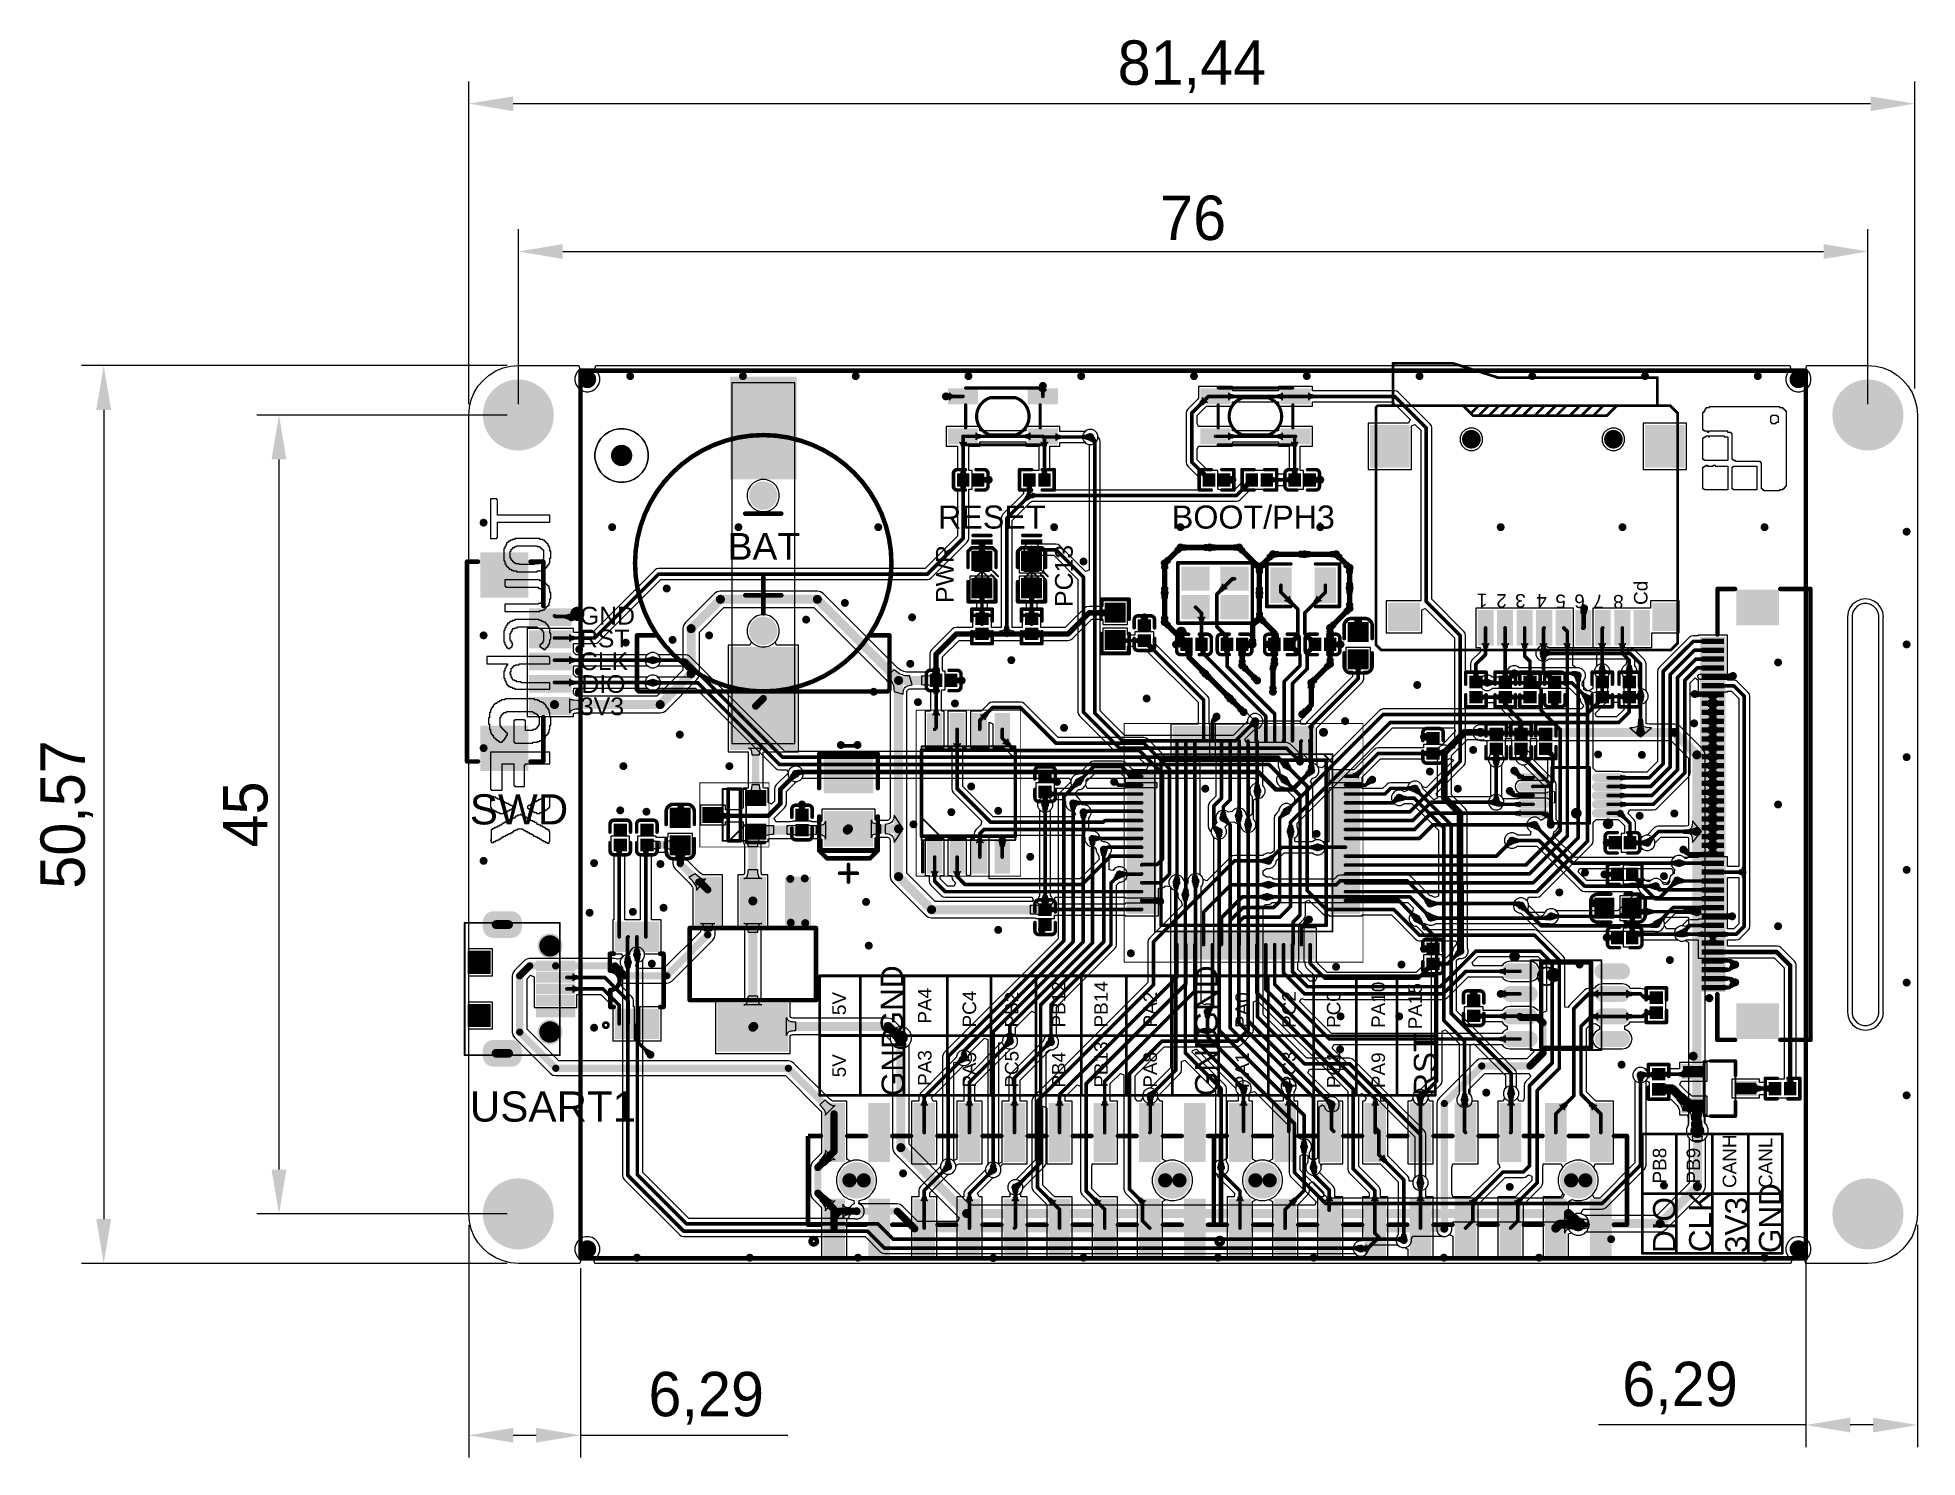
# Model space of a CAD drawing. Header units: millimetres. Extents: x -27 to 79, y -14 to 66.
import ezdxf

# ---------------------------------------------------------------- set-up
doc = ezdxf.new("R2010")
doc.units = ezdxf.units.MM
for name, color, linetype in [('BottomLayer', 5, 'Continuous'), ('BottomOverlay', 54, 'Continuous'), ('BottomSolder', 6, 'Continuous'), ('Mechanical13', 56, 'Continuous'), ('Mechanical15', 56, 'Continuous'), ('MultiLayer', 9, 'Continuous'), ('PadHoleLayer', 156, 'Continuous'), ('TopLayer', 1, 'Continuous'), ('TopOverlay', 2, 'Continuous'), ('TopPaste', 8, 'Continuous'), ('TopSolder', 216, 'Continuous'), ('ViaHoleLayer', 16, 'Continuous')]:
    doc.layers.add(name, color=color, linetype=linetype)
doc.styles.add('Arial', font='arial.ttf', dxfattribs={"height": 0.2})
doc.dimstyles.new('ISO-25', dxfattribs={"dimtxt": 2.5, "dimasz": 2.5, "dimexe": 1.25, "dimexo": 0.625, "dimtad": 1, "dimtxsty": 'Standard', "dimcen": 2.5, "dimadec": 0, "dimazin": 0, "dimtfac": 1, "dimtmove": 0, "dimatfit": 3, "dimfxl": 1, "dimarcsym": 0})

msp = doc.modelspace()

# ---------------------------------------------------------------- texts
at = {"layer": 'TopOverlay', "style": 'Arial'}
for s, height, rotation, p in [('RESET', 1.3, 360, (23.636, 38.603)), ('BOOT/PH3', 1.3, 360, (36.8, 38.603)), ('BAT', 1.5, 360, (11.791, 36.851)), ('PWR', 1, 90, (24.517, 34.416)), ('PC13', 1, 90, (31.223, 34.19)), ('1', 0.762, 180, (54.57, 34.939)), ('Cd', 0.762, 90, (63.587, 34.304)), ('2', 0.762, 180, (55.662, 34.914)), ('3', 0.762, 180, (56.729, 34.914)), ('4', 0.762, 180, (57.923, 34.914)), ('5', 0.762, 180, (58.99, 34.888)), ('6', 0.762, 180, (60.057, 34.888)), ('7', 0.762, 180, (61.123, 34.888)), ('8', 0.762, 180, (62.241, 34.863)), ('SWD', 1.7, 360, (-2.732, 21.938)), ('GND', 1.27, 90, (21.677, 10.059)), ('GND', 1.27, 90, (39.38, 10.059)), ('PB12', 0.762, 90, (30.806, 10.502)), ('PB14', 0.762, 90, (33.192, 10.502)), ('PA10', 0.762, 90, (48.806, 10.476)), ('PA15', 0.762, 90, (50.882, 10.4)), ('5V', 0.762, 90, (18.443, 11.2)), ('PA4', 0.762, 90, (23.266, 10.717)), ('PC4', 0.762, 90, (25.779, 10.502)), ('PB2', 0.762, 90, (28.165, 10.502)), ('PA2', 0.762, 90, (35.959, 10.502)), ('PA0', 0.762, 90, (41.14, 10.476)), ('PC2', 0.762, 90, (43.78, 10.476)), ('PC0', 0.762, 90, (46.293, 10.476)), ('GND', 1.27, 90, (21.727, 6.63)), ('PB13', 0.762, 90, (33.192, 7.111)), ('GND', 1.27, 90, (39.38, 6.63)), ('RST', 1.27, 90, (51.698, 6.655)), ('5V', 0.762, 90, (18.443, 7.695)), ('PA3', 0.762, 90, (23.266, 7.213)), ('PA5', 0.762, 90, (25.779, 7.111)), ('PC5', 0.762, 90, (28.165, 7.111)), ('PB4', 0.762, 90, (30.806, 7.111)), ('PA8', 0.762, 90, (35.959, 7.111)), ('PA1', 0.762, 90, (41.14, 7.085)), ('PC3', 0.762, 90, (43.78, 7.086)), ('PC1', 0.762, 90, (46.293, 7.085)), ('PA9', 0.762, 90, (48.806, 7.086)), ('USART1', 1.7, 360, (-2.732, 5.199)), ('CANH', 0.762, 90, (68.583, 1.46)), ('CANL', 0.762, 90, (70.615, 1.46)), ('PB8', 0.762, 90, (64.646, 1.714)), ('PB9', 0.762, 90, (66.551, 1.714)), ('CLK', 1.27, 90, (67.198, -2.156)), ('GND', 1.27, 90, (71.135, -2.21)), ('DIO', 1.27, 90, (65.166, -2.205)), ('3V3', 1.27, 90, (69.23, -2.205))]:
    msp.add_text(s, height=height, rotation=rotation, dxfattribs=at).set_placement(p)
for s, p in [('GND', (3.466, 33.196)), ('RST', (3.466, 31.914)), ('CLK', (3.466, 30.631)), ('DIO', (3.549, 29.348)), ('3V3', (3.466, 28.091))]:
    msp.add_text(s, height=1, dxfattribs=at).set_placement(p)

# ---------------------------------------------------------------- blocks, each defined once
blk = doc.blocks.new('*D1')
at = {"color": 0, "lineweight": -2, "transparency": 16777216}
for p, q in [((0, 45.62), (0, 55.46)), ((76, 45.62), (76, 55.46)), ((2.5, 54.21), (73.5, 54.21))]:
    blk.add_line(p, q, dxfattribs=at)
at = {"color": 0, "transparency": 16777216}
for points in [[(2.5, 54.63), (2.5, 53.79), (0, 54.21)], [(73.5, 54.63), (73.5, 53.79), (76, 54.21)]]:
    blk.add_solid(points, dxfattribs=at)
at = {"layer": 'Defpoints', "color": 0, "transparency": 16777216}
for p in [(76, 54.21), (0, 45), (76, 45)]:
    blk.add_point(p, dxfattribs=at)
at = {"color": 0, "transparency": 16777216, "insert": (38, 56.09), "char_height": 2.5, "attachment_point": 5}
blk.add_mtext('76', dxfattribs=at)
blk = doc.blocks.new('*D3')
at = {"color": 0, "lineweight": -2, "transparency": 16777216}
for p, q in [((-0.63, 45), (-14.73, 45)), ((-13.48, 42.5), (-13.48, 2.5)), ((-0.63, 0), (-14.73, 0))]:
    blk.add_line(p, q, dxfattribs=at)
at = {"color": 0, "transparency": 16777216}
for points in [[(-13.9, 42.5), (-13.06, 42.5), (-13.48, 45)], [(-13.9, 2.5), (-13.06, 2.5), (-13.48, 0)]]:
    blk.add_solid(points, dxfattribs=at)
at = {"layer": 'Defpoints', "color": 0, "transparency": 16777216}
for p in [(0, 45), (0, 0), (-13.48, 0)]:
    blk.add_point(p, dxfattribs=at)
at = {"color": 0, "transparency": 16777216, "insert": (-15.36, 22.5), "char_height": 2.5, "attachment_point": 5, "rotation": 90}
blk.add_mtext('45', dxfattribs=at)
blk = doc.blocks.new('*D4')
at = {"color": 0, "lineweight": -2, "transparency": 16777216}
for p, q in [((-2.79, 45.62), (-2.79, 63.79)), ((78.65, 46.49), (78.65, 63.79)), ((-0.29, 62.54), (76.15, 62.54))]:
    blk.add_line(p, q, dxfattribs=at)
at = {"color": 0, "transparency": 16777216}
for points in [[(-0.29, 62.95), (-0.29, 62.12), (-2.79, 62.54)], [(76.15, 62.95), (76.15, 62.12), (78.65, 62.54)]]:
    blk.add_solid(points, dxfattribs=at)
at = {"layer": 'Defpoints', "color": 0, "transparency": 16777216}
for p in [(78.65, 62.54), (78.65, 45.86), (-2.79, 45)]:
    blk.add_point(p, dxfattribs=at)
at = {"color": 0, "transparency": 16777216, "insert": (37.93, 64.62), "char_height": 2.5, "attachment_point": 5}
blk.add_mtext('81,44', dxfattribs=at)
blk = doc.blocks.new('*D5')
at = {"color": 0, "lineweight": -2, "transparency": 16777216}
for p, q in [((-0.63, 47.79), (-24.6, 47.79)), ((-23.35, 45.29), (-23.35, -0.29)), ((-0.63, -2.79), (-24.6, -2.79))]:
    blk.add_line(p, q, dxfattribs=at)
at = {"color": 0, "transparency": 16777216}
for points in [[(-23.77, 45.29), (-22.93, 45.29), (-23.35, 47.79)], [(-23.77, -0.29), (-22.93, -0.29), (-23.35, -2.79)]]:
    blk.add_solid(points, dxfattribs=at)
at = {"layer": 'Defpoints', "color": 0, "transparency": 16777216}
for p in [(0, 47.79), (-23.35, -2.79), (0, -2.79)]:
    blk.add_point(p, dxfattribs=at)
at = {"color": 0, "transparency": 16777216, "insert": (-25.43, 22.5), "char_height": 2.5, "attachment_point": 5, "rotation": 90}
blk.add_mtext('50,57', dxfattribs=at)
blk = doc.blocks.new('*D6')
at = {"color": 0, "lineweight": -2, "transparency": 16777216}
for p, q in [((-2.79, -0.62), (-2.79, -13.72)), ((3.5, -3.06), (3.5, -13.72)), ((-0.29, -12.47), (1, -12.47)), ((3.5, -12.47), (15.17, -12.47))]:
    blk.add_line(p, q, dxfattribs=at)
at = {"color": 0, "transparency": 16777216}
for points in [[(-0.29, -12.05), (-0.29, -12.88), (-2.79, -12.47)], [(1, -12.05), (1, -12.88), (3.5, -12.47)]]:
    blk.add_solid(points, dxfattribs=at)
at = {"layer": 'Defpoints', "color": 0, "transparency": 16777216}
for p in [(-2.79, 0), (3.5, -2.44), (3.5, -12.47)]:
    blk.add_point(p, dxfattribs=at)
at = {"color": 0, "transparency": 16777216, "insert": (10.58, -10.38), "char_height": 2.5, "attachment_point": 5}
blk.add_mtext('6,29', dxfattribs=at)
blk = doc.blocks.new('*D7')
at = {"color": 0, "lineweight": -2, "transparency": 16777216}
for p, q in [((72.5, -0.62), (72.5, -13.14)), ((78.79, -0.62), (78.79, -13.14)), ((72.5, -11.89), (60.83, -11.89)), ((76.29, -11.89), (75, -11.89))]:
    blk.add_line(p, q, dxfattribs=at)
at = {"color": 0, "transparency": 16777216}
for points in [[(75, -11.48), (75, -12.31), (72.5, -11.89)], [(76.29, -11.48), (76.29, -12.31), (78.79, -11.89)]]:
    blk.add_solid(points, dxfattribs=at)
at = {"layer": 'Defpoints', "color": 0, "transparency": 16777216}
for p in [(72.5, 0), (78.79, 0), (72.5, -11.89)]:
    blk.add_point(p, dxfattribs=at)
at = {"color": 0, "transparency": 16777216, "insert": (65.42, -9.81), "char_height": 2.5, "attachment_point": 5}
blk.add_mtext('6,29', dxfattribs=at)

# ---------------------------------------------------------------- dimensions: what is measured, and where the dimension line sits
dim = msp.add_linear_dim(base=(78.65, 62.537), p1=(-2.786, 45), p2=(78.65, 45.861), dimstyle='ISO-25')
dim.commit()
dim.dimension.update_dxf_attribs({"geometry": '*D4', "text_midpoint": (37.932, 62.537), "dimtype": 160})
for base, p1, p2, picture, middle in [((76, 54.21), (0, 45), (76, 45), '*D1', (38, 56.085)), ((3.5, -12.466), (-2.786, 0), (3.5, -2.437), '*D6', (10.583, -10.383)), ((72.5, -11.892), (78.786, 0), (72.5, 0), '*D7', (65.417, -9.809))]:
    dim = msp.add_linear_dim(base=base, p1=p1, p2=p2, dimstyle='ISO-25')
    dim.commit()
    dim.dimension.update_dxf_attribs({"geometry": picture, "text_midpoint": middle})
for base, p1, p2, picture, middle in [((-23.35, -2.786), (0, 47.786), (0, -2.786), '*D5', (-25.433, 22.5)), ((-13.48, 0), (0, 45), (0, 0), '*D3', (-15.355, 22.5))]:
    dim = msp.add_linear_dim(base=base, p1=p1, p2=p2, angle=90, dimstyle='ISO-25')
    dim.commit()
    dim.dimension.update_dxf_attribs({"geometry": picture, "text_midpoint": middle})

# ---------------------------------------------------------------- hatches: boundary and pattern name
at = {"layer": 'BottomLayer'}
h = msp.add_hatch(color=5, dxfattribs=at)
edge = h.paths.add_edge_path()
edge.add_arc((0, 45), 2, 0, 360)
h = msp.add_hatch(color=5, dxfattribs=at)
edge = h.paths.add_edge_path()
edge.add_arc((3.885, 47.014), 0.5, 0, 360)
h = msp.add_hatch(color=5, dxfattribs=at)
edge = h.paths.add_edge_path()
edge.add_arc((6.298, 47.192), 0.225, 0, 360)
h = msp.add_hatch(color=5, dxfattribs=at)
edge = h.paths.add_edge_path()
edge.add_arc((12.648, 47.192), 0.225, 0, 360)
h = msp.add_hatch(color=5, dxfattribs=at)
edge = h.paths.add_edge_path()
edge.add_arc((18.998, 47.192), 0.225, 0, 360)
h = msp.add_hatch(color=5, dxfattribs=at)
edge = h.paths.add_edge_path()
edge.add_arc((25.348, 47.192), 0.225, 0, 360)
h = msp.add_hatch(color=5, dxfattribs=at)
edge = h.paths.add_edge_path()
edge.add_arc((29.539, 46.64), 0.225, 0, 360)
h = msp.add_hatch(color=5, dxfattribs=at)
edge = h.paths.add_edge_path()
edge.add_arc((31.698, 47.192), 0.225, 0, 360)
h = msp.add_hatch(color=5, dxfattribs=at)
edge = h.paths.add_edge_path()
edge.add_arc((38.048, 47.192), 0.225, 0, 360)
h = msp.add_hatch(color=5, dxfattribs=at)
edge = h.paths.add_edge_path()
edge.add_arc((44.398, 47.192), 0.225, 0, 360)
h = msp.add_hatch(color=5, dxfattribs=at)
edge = h.paths.add_edge_path()
edge.add_arc((50.748, 47.192), 0.225, 0, 360)
h = msp.add_hatch(color=5, dxfattribs=at)
edge = h.paths.add_edge_path()
edge.add_arc((57.098, 47.192), 0.225, 0, 360)
h = msp.add_hatch(color=5, dxfattribs=at)
edge = h.paths.add_edge_path()
edge.add_arc((63.448, 47.192), 0.225, 0, 360)
h = msp.add_hatch(color=5, dxfattribs=at)
edge = h.paths.add_edge_path()
edge.add_arc((69.798, 47.192), 0.225, 0, 360)
h = msp.add_hatch(color=5, dxfattribs=at)
edge = h.paths.add_edge_path()
edge.add_arc((72.084, 47.014), 0.5, 0, 360)
h = msp.add_hatch(color=5, dxfattribs=at)
edge = h.paths.add_edge_path()
edge.add_arc((76, 45), 2, 0, 360)
h = msp.add_hatch(color=5, dxfattribs=at)
edge = h.paths.add_edge_path()
edge.add_arc((24.078, 46.049), 0.225, 0, 360)
h = msp.add_hatch(color=5, dxfattribs=at)
edge = h.paths.add_edge_path()
edge.add_arc((32.206, 43.763), 0.225, 0, 360)
h = msp.add_hatch(color=5, dxfattribs=at)
edge = h.paths.add_edge_path()
edge.add_arc((53.669, 43.636), 0.425, 0, 360)
h = msp.add_hatch(color=5, dxfattribs=at)
edge = h.paths.add_edge_path()
edge.add_arc((61.669, 43.636), 0.425, 0, 360)
h = msp.add_hatch(color=5, dxfattribs=at)
edge = h.paths.add_edge_path()
edge.add_arc((26.491, 41.35), 0.225, 0, 360)
h = msp.add_hatch(color=5, dxfattribs=at)
edge = h.paths.add_edge_path()
edge.add_arc((40.207, 41.35), 0.225, 0, 360)
h = msp.add_hatch(color=5, dxfattribs=at)
edge = h.paths.add_edge_path()
edge.add_arc((45.16, 41.35), 0.225, 0, 360)
h = msp.add_hatch(color=5, dxfattribs=at)
edge = h.paths.add_edge_path()
edge.add_arc((13.791, 40.461), 0.699, 0, 360)
h = msp.add_hatch(color=5, dxfattribs=at)
edge = h.paths.add_edge_path()
edge.add_arc((-1.957, 38.937), 0.225, 0, 360)
h = msp.add_hatch(color=5, dxfattribs=at)
edge = h.paths.add_edge_path()
edge.add_arc((5.282, 38.683), 0.225, 0, 360)
h = msp.add_hatch(color=5, dxfattribs=at)
edge = h.paths.add_edge_path()
edge.add_arc((12.394, 38.683), 0.225, 0, 360)
h = msp.add_hatch(color=5, dxfattribs=at)
edge = h.paths.add_edge_path()
edge.add_arc((20.268, 38.683), 0.225, 0, 360)
h = msp.add_hatch(color=5, dxfattribs=at)
edge = h.paths.add_edge_path()
edge.add_arc((30.174, 38.683), 0.225, 0, 360)
h = msp.add_hatch(color=5, dxfattribs=at)
edge = h.paths.add_edge_path()
edge.add_arc((37.286, 38.683), 0.225, 0, 360)
h = msp.add_hatch(color=5, dxfattribs=at)
edge = h.paths.add_edge_path()
edge.add_arc((45.16, 38.683), 0.225, 0, 360)
h = msp.add_hatch(color=5, dxfattribs=at)
edge = h.paths.add_edge_path()
edge.add_arc((55.32, 38.683), 0.225, 0, 360)
h = msp.add_hatch(color=5, dxfattribs=at)
edge = h.paths.add_edge_path()
edge.add_arc((62.178, 38.683), 0.225, 0, 360)
h = msp.add_hatch(color=5, dxfattribs=at)
edge = h.paths.add_edge_path()
edge.add_arc((70.179, 38.683), 0.225, 0, 360)
h = msp.add_hatch(color=5, dxfattribs=at)
edge = h.paths.add_edge_path()
edge.add_arc((78.18, 38.429), 0.225, 0, 360)
h = msp.add_hatch(color=5, dxfattribs=at)
edge = h.paths.add_edge_path()
edge.add_arc((26.11, 37.54), 0.225, 0, 360)
h = msp.add_hatch(color=5, dxfattribs=at)
edge = h.paths.add_edge_path()
edge.add_arc((28.905, 37.413), 0.225, 0, 360)
h = msp.add_hatch(color=5, dxfattribs=at)
edge = h.paths.add_edge_path()
edge.add_arc((37.286, 37.54), 0.225, 0, 360)
h = msp.add_hatch(color=5, dxfattribs=at)
edge = h.paths.add_edge_path()
edge.add_arc((38.937, 37.54), 0.225, 0, 360)
h = msp.add_hatch(color=5, dxfattribs=at)
edge = h.paths.add_edge_path()
edge.add_arc((40.588, 37.54), 0.225, 0, 360)
h = msp.add_hatch(color=5, dxfattribs=at)
edge = h.paths.add_edge_path()
edge.add_arc((42.493, 37.159), 0.225, 0, 360)
h = msp.add_hatch(color=5, dxfattribs=at)
edge = h.paths.add_edge_path()
edge.add_arc((44.271, 37.159), 0.225, 0, 360)
h = msp.add_hatch(color=5, dxfattribs=at)
edge = h.paths.add_edge_path()
edge.add_arc((46.049, 37.159), 0.225, 0, 360)
h = msp.add_hatch(color=5, dxfattribs=at)
edge = h.paths.add_edge_path()
edge.add_arc((31.825, 36.752), 0.225, 0, 360)
h = msp.add_hatch(color=5, dxfattribs=at)
edge = h.paths.add_edge_path()
edge.add_arc((36.397, 36.651), 0.225, 0, 360)
h = msp.add_hatch(color=5, dxfattribs=at)
edge = h.paths.add_edge_path()
edge.add_arc((41.731, 36.397), 0.225, 0, 360)
h = msp.add_hatch(color=5, dxfattribs=at)
edge = h.paths.add_edge_path()
edge.add_arc((46.811, 36.397), 0.225, 0, 360)
h = msp.add_hatch(color=5, dxfattribs=at)
edge = h.paths.add_edge_path()
edge.add_arc((8.355, 35.228), 0.225, 0, 360)
h = msp.add_hatch(color=5, dxfattribs=at)
edge = h.paths.add_edge_path()
edge.add_arc((36.397, 34.99), 0.225, 0, 360)
h = msp.add_hatch(color=5, dxfattribs=at)
edge = h.paths.add_edge_path()
edge.add_arc((41.731, 34.978), 0.225, 0, 360)
h = msp.add_hatch(color=5, dxfattribs=at)
edge = h.paths.add_edge_path()
edge.add_arc((46.811, 35.254), 0.225, 0, 360)
h = msp.add_hatch(color=5, dxfattribs=at)
edge = h.paths.add_edge_path()
edge.add_arc((18.388, 34.415), 0.225, 0, 360)
h = msp.add_hatch(color=5, dxfattribs=at)
edge = h.paths.add_edge_path()
edge.add_arc((46.811, 34.111), 0.225, 0, 360)
h = msp.add_hatch(color=5, dxfattribs=at)
edge = h.paths.add_edge_path()
edge.add_arc((60.019, 34.111), 0.225, 0, 360)
h = msp.add_hatch(color=5, dxfattribs=at)
edge = h.paths.add_edge_path()
edge.add_arc((2.996, 33.603), 0.225, 0, 360)
h = msp.add_hatch(color=5, dxfattribs=at)
edge = h.paths.add_edge_path()
edge.add_arc((13.791, 32.841), 0.699, 0, 360)
h = msp.add_hatch(color=5, dxfattribs=at)
edge = h.paths.add_edge_path()
edge.add_arc((16.204, 33.476), 0.225, 0, 360)
h = msp.add_hatch(color=5, dxfattribs=at)
edge = h.paths.add_edge_path()
edge.add_arc((22.173, 33.603), 0.225, 0, 360)
h = msp.add_hatch(color=5, dxfattribs=at)
edge = h.paths.add_edge_path()
edge.add_arc((35.254, 33.603), 0.225, 0, 360)
h = msp.add_hatch(color=5, dxfattribs=at)
edge = h.paths.add_edge_path()
edge.add_arc((36.397, 33.33), 0.225, 0, 360)
h = msp.add_hatch(color=5, dxfattribs=at)
edge = h.paths.add_edge_path()
edge.add_arc((41.753, 33.559), 0.225, 0, 360)
h = msp.add_hatch(color=5, dxfattribs=at)
edge = h.paths.add_edge_path()
edge.add_arc((45.712, 33.012), 0.225, 0, 360)
h = msp.add_hatch(color=5, dxfattribs=at)
edge = h.paths.add_edge_path()
edge.add_arc((47.293, 33.349), 0.225, 0, 360)
h = msp.add_hatch(color=5, dxfattribs=at)
edge = h.paths.add_edge_path()
edge.add_arc((-1.957, 32.587), 0.225, 0, 360)
h = msp.add_hatch(color=5, dxfattribs=at)
edge = h.paths.add_edge_path()
edge.add_arc((3.427, 31.799), 0.225, 0, 360)
h = msp.add_hatch(color=5, dxfattribs=at)
edge = h.paths.add_edge_path()
edge.add_arc((6.044, 32.18), 0.225, 0, 360)
h = msp.add_hatch(color=5, dxfattribs=at)
edge = h.paths.add_edge_path()
edge.add_arc((8.685, 32.333), 0.225, 0, 360)
h = msp.add_hatch(color=5, dxfattribs=at)
edge = h.paths.add_edge_path()
edge.add_arc((10.743, 32.587), 0.225, 0, 360)
h = msp.add_hatch(color=5, dxfattribs=at)
edge = h.paths.add_edge_path()
edge.add_arc((37.032, 32.079), 0.225, 0, 360)
h = msp.add_hatch(color=5, dxfattribs=at)
edge = h.paths.add_edge_path()
edge.add_arc((41.35, 32.079), 0.225, 0, 360)
h = msp.add_hatch(color=5, dxfattribs=at)
edge = h.paths.add_edge_path()
edge.add_arc((42.239, 32.079), 0.225, 0, 360)
h = msp.add_hatch(color=5, dxfattribs=at)
edge = h.paths.add_edge_path()
edge.add_arc((46.303, 32.079), 0.225, 0, 360)
h = msp.add_hatch(color=5, dxfattribs=at)
edge = h.paths.add_edge_path()
edge.add_arc((57.733, 31.571), 0.225, 0, 360)
h = msp.add_hatch(color=5, dxfattribs=at)
edge = h.paths.add_edge_path()
edge.add_arc((78.18, 32.079), 0.225, 0, 360)
h = msp.add_hatch(color=5, dxfattribs=at)
edge = h.paths.add_edge_path()
edge.add_arc((3.402, 30.555), 0.225, 0, 360)
h = msp.add_hatch(color=5, dxfattribs=at)
edge = h.paths.add_edge_path()
edge.add_arc((7.568, 31.19), 0.225, 0, 360)
h = msp.add_hatch(color=5, dxfattribs=at)
edge = h.paths.add_edge_path()
edge.add_arc((22.071, 30.986), 0.225, 0, 360)
h = msp.add_hatch(color=5, dxfattribs=at)
edge = h.paths.add_edge_path()
edge.add_arc((27.761, 31.19), 0.225, 0, 360)
h = msp.add_hatch(color=5, dxfattribs=at)
edge = h.paths.add_edge_path()
edge.add_arc((40.759, 30.892), 0.225, 0, 360)
h = msp.add_hatch(color=5, dxfattribs=at)
edge = h.paths.add_edge_path()
edge.add_arc((42.576, 30.997), 0.225, 0, 360)
h = msp.add_hatch(color=5, dxfattribs=at)
edge = h.paths.add_edge_path()
edge.add_arc((45.712, 30.98), 0.225, 0, 360)
h = msp.add_hatch(color=5, dxfattribs=at)
edge = h.paths.add_edge_path()
edge.add_arc((61.035, 30.555), 0.225, 0, 360)
h = msp.add_hatch(color=5, dxfattribs=at)
edge = h.paths.add_edge_path()
edge.add_arc((62.559, 30.555), 0.225, 0, 360)
h = msp.add_hatch(color=5, dxfattribs=at)
edge = h.paths.add_edge_path()
edge.add_arc((70.941, 31.063), 0.225, 0, 360)
h = msp.add_hatch(color=5, dxfattribs=at)
edge = h.paths.add_edge_path()
edge.add_arc((7.568, 29.92), 0.225, 0, 360)
h = msp.add_hatch(color=5, dxfattribs=at)
edge = h.paths.add_edge_path()
edge.add_arc((24.967, 30.047), 0.225, 0, 360)
h = msp.add_hatch(color=5, dxfattribs=at)
edge = h.paths.add_edge_path()
edge.add_arc((38.683, 30.428), 0.225, 0, 360)
h = msp.add_hatch(color=5, dxfattribs=at)
edge = h.paths.add_edge_path()
edge.add_arc((41.604, 30.047), 0.225, 0, 360)
h = msp.add_hatch(color=5, dxfattribs=at)
edge = h.paths.add_edge_path()
edge.add_arc((44.652, 29.92), 0.225, 0, 360)
h = msp.add_hatch(color=5, dxfattribs=at)
edge = h.paths.add_edge_path()
edge.add_arc((50.621, 29.793), 0.225, 0, 360)
h = msp.add_hatch(color=5, dxfattribs=at)
edge = h.paths.add_edge_path()
edge.add_arc((54.558, 29.92), 0.225, 0, 360)
h = msp.add_hatch(color=5, dxfattribs=at)
edge = h.paths.add_edge_path()
edge.add_arc((56.082, 30.449), 0.225, 0, 360)
h = msp.add_hatch(color=5, dxfattribs=at)
edge = h.paths.add_edge_path()
edge.add_arc((59.661, 30.33), 0.225, 0, 360)
h = msp.add_hatch(color=5, dxfattribs=at)
edge = h.paths.add_edge_path()
edge.add_arc((68.401, 30.301), 0.225, 0, 360)
h = msp.add_hatch(color=5, dxfattribs=at)
edge = h.paths.add_edge_path()
edge.add_arc((3.402, 29.386), 0.225, 0, 360)
h = msp.add_hatch(color=5, dxfattribs=at)
edge = h.paths.add_edge_path()
edge.add_arc((20.014, 29.412), 0.225, 0, 360)
h = msp.add_hatch(color=5, dxfattribs=at)
edge = h.paths.add_edge_path()
edge.add_arc((22.503, 28.827), 0.225, 0, 360)
h = msp.add_hatch(color=5, dxfattribs=at)
edge = h.paths.add_edge_path()
edge.add_arc((24.586, 28.751), 0.225, 0, 360)
h = msp.add_hatch(color=5, dxfattribs=at)
edge = h.paths.add_edge_path()
edge.add_arc((35.381, 29.031), 0.225, 0, 360)
h = msp.add_hatch(color=5, dxfattribs=at)
edge = h.paths.add_edge_path()
edge.add_arc((40.08, 29.031), 0.225, 0, 360)
h = msp.add_hatch(color=5, dxfattribs=at)
edge = h.paths.add_edge_path()
edge.add_arc((42.493, 29.412), 0.225, 0, 360)
h = msp.add_hatch(color=5, dxfattribs=at)
edge = h.paths.add_edge_path()
edge.add_arc((58.368, 28.777), 0.225, 0, 360)
h = msp.add_hatch(color=5, dxfattribs=at)
edge = h.paths.add_edge_path()
edge.add_arc((60.215, 29.031), 0.225, 0, 360)
h = msp.add_hatch(color=5, dxfattribs=at)
edge = h.paths.add_edge_path()
edge.add_arc((63.194, 29.158), 0.225, 0, 360)
h = msp.add_hatch(color=5, dxfattribs=at)
edge = h.paths.add_edge_path()
edge.add_arc((66.242, 29.285), 0.225, 0, 360)
h = msp.add_hatch(color=5, dxfattribs=at)
edge = h.paths.add_edge_path()
edge.add_arc((30.732, 27.38), 0.225, 0, 360)
h = msp.add_hatch(color=5, dxfattribs=at)
edge = h.paths.add_edge_path()
edge.add_arc((39.318, 28.015), 0.225, 0, 360)
h = msp.add_hatch(color=5, dxfattribs=at)
edge = h.paths.add_edge_path()
edge.add_arc((40.842, 28.269), 0.225, 0, 360)
h = msp.add_hatch(color=5, dxfattribs=at)
edge = h.paths.add_edge_path()
edge.add_arc((41.491, 27.752), 0.225, 0, 360)
h = msp.add_hatch(color=5, dxfattribs=at)
edge = h.paths.add_edge_path()
edge.add_arc((44.144, 28.142), 0.225, 0, 360)
h = msp.add_hatch(color=5, dxfattribs=at)
edge = h.paths.add_edge_path()
edge.add_arc((46.557, 27.761), 0.225, 0, 360)
h = msp.add_hatch(color=5, dxfattribs=at)
edge = h.paths.add_edge_path()
edge.add_arc((66.213, 27.634), 0.225, 0, 360)
h = msp.add_hatch(color=5, dxfattribs=at)
edge = h.paths.add_edge_path()
edge.add_arc((9.092, 26.999), 0.225, 0, 360)
h = msp.add_hatch(color=5, dxfattribs=at)
edge = h.paths.add_edge_path()
edge.add_arc((18.159, 26.414), 0.225, 0, 360)
h = msp.add_hatch(color=5, dxfattribs=at)
edge = h.paths.add_edge_path()
edge.add_arc((19.099, 26.414), 0.225, 0, 360)
h = msp.add_hatch(color=5, dxfattribs=at)
edge = h.paths.add_edge_path()
edge.add_arc((51.002, 26.872), 0.225, 0, 360)
h = msp.add_hatch(color=5, dxfattribs=at)
edge = h.paths.add_edge_path()
edge.add_arc((54.177, 27.126), 0.225, 0, 360)
h = msp.add_hatch(color=5, dxfattribs=at)
edge = h.paths.add_edge_path()
edge.add_arc((-1.957, 26.237), 0.225, 0, 360)
h = msp.add_hatch(color=5, dxfattribs=at)
edge = h.paths.add_edge_path()
edge.add_arc((5.917, 25.221), 0.225, 0, 360)
h = msp.add_hatch(color=5, dxfattribs=at)
edge = h.paths.add_edge_path()
edge.add_arc((11.886, 25.221), 0.225, 0, 360)
h = msp.add_hatch(color=5, dxfattribs=at)
edge = h.paths.add_edge_path()
edge.add_arc((43.208, 25.301), 0.225, 0, 360)
h = msp.add_hatch(color=5, dxfattribs=at)
edge = h.paths.add_edge_path()
edge.add_arc((44.017, 25.475), 0.225, 0, 360)
h = msp.add_hatch(color=5, dxfattribs=at)
edge = h.paths.add_edge_path()
edge.add_arc((52.145, 25.983), 0.225, 0, 360)
h = msp.add_hatch(color=5, dxfattribs=at)
edge = h.paths.add_edge_path()
edge.add_arc((53.77, 26.135), 0.225, 0, 360)
h = msp.add_hatch(color=5, dxfattribs=at)
edge = h.paths.add_edge_path()
edge.add_arc((55.066, 25.602), 0.225, 0, 360)
h = msp.add_hatch(color=5, dxfattribs=at)
edge = h.paths.add_edge_path()
edge.add_arc((56.59, 25.729), 0.225, 0, 360)
h = msp.add_hatch(color=5, dxfattribs=at)
edge = h.paths.add_edge_path()
edge.add_arc((60.806, 25.881), 0.225, 0, 360)
h = msp.add_hatch(color=5, dxfattribs=at)
edge = h.paths.add_edge_path()
edge.add_arc((63.27, 25.856), 0.225, 0, 360)
h = msp.add_hatch(color=5, dxfattribs=at)
edge = h.paths.add_edge_path()
edge.add_arc((78.18, 25.729), 0.225, 0, 360)
h = msp.add_hatch(color=5, dxfattribs=at)
edge = h.paths.add_edge_path()
edge.add_arc((15.619, 24.789), 0.225, 0, 360)
h = msp.add_hatch(color=5, dxfattribs=at)
edge = h.paths.add_edge_path()
edge.add_arc((30.334, 24.335), 0.225, 0, 360)
h = msp.add_hatch(color=5, dxfattribs=at)
edge = h.paths.add_edge_path()
edge.add_arc((31.545, 24.335), 0.225, 0, 360)
h = msp.add_hatch(color=5, dxfattribs=at)
edge = h.paths.add_edge_path()
edge.add_arc((33.552, 24.335), 0.225, 0, 360)
h = msp.add_hatch(color=5, dxfattribs=at)
edge = h.paths.add_edge_path()
edge.add_arc((43.128, 24.459), 0.225, 0, 360)
h = msp.add_hatch(color=5, dxfattribs=at)
edge = h.paths.add_edge_path()
edge.add_arc((44.652, 24.967), 0.225, 0, 360)
h = msp.add_hatch(color=5, dxfattribs=at)
edge = h.paths.add_edge_path()
edge.add_arc((48.081, 24.459), 0.225, 0, 360)
h = msp.add_hatch(color=5, dxfattribs=at)
edge = h.paths.add_edge_path()
edge.add_arc((51.332, 24.916), 0.225, 0, 360)
h = msp.add_hatch(color=5, dxfattribs=at)
edge = h.paths.add_edge_path()
edge.add_arc((56.082, 24.967), 0.225, 0, 360)
h = msp.add_hatch(color=5, dxfattribs=at)
edge = h.paths.add_edge_path()
edge.add_arc((25.5, 24.078), 0.225, 0, 360)
h = msp.add_hatch(color=5, dxfattribs=at)
edge = h.paths.add_edge_path()
edge.add_arc((31.241, 23.123), 0.225, 0, 360)
h = msp.add_hatch(color=5, dxfattribs=at)
edge = h.paths.add_edge_path()
edge.add_arc((38.683, 23.951), 0.225, 0, 360)
h = msp.add_hatch(color=5, dxfattribs=at)
edge = h.paths.add_edge_path()
edge.add_arc((41.621, 23.824), 0.225, 0, 360)
h = msp.add_hatch(color=5, dxfattribs=at)
edge = h.paths.add_edge_path()
edge.add_arc((49.605, 23.443), 0.225, 0, 360)
h = msp.add_hatch(color=5, dxfattribs=at)
edge = h.paths.add_edge_path()
edge.add_arc((50.494, 23.951), 0.225, 0, 360)
h = msp.add_hatch(color=5, dxfattribs=at)
edge = h.paths.add_edge_path()
edge.add_arc((52.907, 23.951), 0.225, 0, 360)
h = msp.add_hatch(color=5, dxfattribs=at)
edge = h.paths.add_edge_path()
edge.add_arc((55.066, 23.189), 0.225, 0, 360)
h = msp.add_hatch(color=5, dxfattribs=at)
edge = h.paths.add_edge_path()
edge.add_arc((55.828, 23.824), 0.225, 0, 360)
h = msp.add_hatch(color=5, dxfattribs=at)
edge = h.paths.add_edge_path()
edge.add_arc((5.739, 22.731), 0.225, 0, 360)
h = msp.add_hatch(color=5, dxfattribs=at)
edge = h.paths.add_edge_path()
edge.add_arc((7.212, 22.655), 0.225, 0, 360)
h = msp.add_hatch(color=5, dxfattribs=at)
edge = h.paths.add_edge_path()
edge.add_arc((9.142, 22.808), 0.225, 0, 360)
h = msp.add_hatch(color=5, dxfattribs=at)
edge = h.paths.add_edge_path()
edge.add_arc((15.975, 23.062), 0.225, 0, 360)
h = msp.add_hatch(color=5, dxfattribs=at)
edge = h.paths.add_edge_path()
edge.add_arc((24.382, 22.63), 0.225, 0, 360)
h = msp.add_hatch(color=5, dxfattribs=at)
edge = h.paths.add_edge_path()
edge.add_arc((27.024, 22.706), 0.225, 0, 360)
h = msp.add_hatch(color=5, dxfattribs=at)
edge = h.paths.add_edge_path()
edge.add_arc((29.666, 23.062), 0.225, 0, 360)
h = msp.add_hatch(color=5, dxfattribs=at)
edge = h.paths.add_edge_path()
edge.add_arc((31.825, 22.623), 0.225, 0, 360)
h = msp.add_hatch(color=5, dxfattribs=at)
edge = h.paths.add_edge_path()
edge.add_arc((39.699, 22.3), 0.225, 0, 360)
h = msp.add_hatch(color=5, dxfattribs=at)
edge = h.paths.add_edge_path()
edge.add_arc((40.566, 22.427), 0.225, 0, 360)
h = msp.add_hatch(color=5, dxfattribs=at)
edge = h.paths.add_edge_path()
edge.add_arc((43.255, 22.681), 0.225, 0, 360)
h = msp.add_hatch(color=5, dxfattribs=at)
edge = h.paths.add_edge_path()
edge.add_arc((63.143, 22.427), 0.225, 0, 360)
h = msp.add_hatch(color=5, dxfattribs=at)
edge = h.paths.add_edge_path()
edge.add_arc((65.099, 22.554), 0.225, 0, 360)
h = msp.add_hatch(color=5, dxfattribs=at)
edge = h.paths.add_edge_path()
edge.add_arc((70.941, 23.062), 0.225, 0, 360)
h = msp.add_hatch(color=5, dxfattribs=at)
edge = h.paths.add_edge_path()
edge.add_arc((22.249, 21.944), 0.225, 0, 360)
h = msp.add_hatch(color=5, dxfattribs=at)
edge = h.paths.add_edge_path()
edge.add_arc((27.253, 21.03), 0.225, 0, 360)
h = msp.add_hatch(color=5, dxfattribs=at)
edge = h.paths.add_edge_path()
edge.add_arc((32.333, 21.123), 0.225, 0, 360)
h = msp.add_hatch(color=5, dxfattribs=at)
edge = h.paths.add_edge_path()
edge.add_arc((39.445, 21.538), 0.225, 0, 360)
h = msp.add_hatch(color=5, dxfattribs=at)
edge = h.paths.add_edge_path()
edge.add_arc((41.096, 21.919), 0.225, 0, 360)
h = msp.add_hatch(color=5, dxfattribs=at)
edge = h.paths.add_edge_path()
edge.add_arc((43.487, 21.538), 0.225, 0, 360)
h = msp.add_hatch(color=5, dxfattribs=at)
edge = h.paths.add_edge_path()
edge.add_arc((44.953, 21.411), 0.225, 0, 360)
h = msp.add_hatch(color=5, dxfattribs=at)
edge = h.paths.add_edge_path()
edge.add_arc((55.955, 21.03), 0.225, 0, 360)
h = msp.add_hatch(color=5, dxfattribs=at)
edge = h.paths.add_edge_path()
edge.add_arc((57.225, 21.919), 0.225, 0, 360)
h = msp.add_hatch(color=5, dxfattribs=at)
edge = h.paths.add_edge_path()
edge.add_arc((58.138, 21.919), 0.225, 0, 360)
h = msp.add_hatch(color=5, dxfattribs=at)
edge = h.paths.add_edge_path()
edge.add_arc((28.827, 20.115), 0.225, 0, 360)
h = msp.add_hatch(color=5, dxfattribs=at)
edge = h.paths.add_edge_path()
edge.add_arc((32.968, 20.522), 0.225, 0, 360)
h = msp.add_hatch(color=5, dxfattribs=at)
edge = h.paths.add_edge_path()
edge.add_arc((45.007, 20.649), 0.225, 0, 360)
h = msp.add_hatch(color=5, dxfattribs=at)
edge = h.paths.add_edge_path()
edge.add_arc((61.289, 20.903), 0.225, 0, 360)
h = msp.add_hatch(color=5, dxfattribs=at)
edge = h.paths.add_edge_path()
edge.add_arc((63.575, 20.903), 0.225, 0, 360)
h = msp.add_hatch(color=5, dxfattribs=at)
edge = h.paths.add_edge_path()
edge.add_arc((65.607, 20.522), 0.225, 0, 360)
h = msp.add_hatch(color=5, dxfattribs=at)
edge = h.paths.add_edge_path()
edge.add_arc((-1.957, 19.887), 0.225, 0, 360)
h = msp.add_hatch(color=5, dxfattribs=at)
edge = h.paths.add_edge_path()
edge.add_arc((4.266, 19.76), 0.225, 0, 360)
h = msp.add_hatch(color=5, dxfattribs=at)
edge = h.paths.add_edge_path()
edge.add_arc((7.999, 19.709), 0.225, 0, 360)
h = msp.add_hatch(color=5, dxfattribs=at)
edge = h.paths.add_edge_path()
edge.add_arc((15.315, 18.871), 0.225, 0, 360)
h = msp.add_hatch(color=5, dxfattribs=at)
edge = h.paths.add_edge_path()
edge.add_arc((16.127, 18.896), 0.225, 0, 360)
h = msp.add_hatch(color=5, dxfattribs=at)
edge = h.paths.add_edge_path()
edge.add_arc((33.857, 19.125), 0.225, 0, 360)
h = msp.add_hatch(color=5, dxfattribs=at)
edge = h.paths.add_edge_path()
edge.add_arc((42.239, 19.887), 0.225, 0, 360)
h = msp.add_hatch(color=5, dxfattribs=at)
edge = h.paths.add_edge_path()
edge.add_arc((60.069, 19.226), 0.225, 0, 360)
h = msp.add_hatch(color=5, dxfattribs=at)
edge = h.paths.add_edge_path()
edge.add_arc((61.162, 19.125), 0.225, 0, 360)
h = msp.add_hatch(color=5, dxfattribs=at)
edge = h.paths.add_edge_path()
edge.add_arc((64.514, 19.023), 0.225, 0, 360)
h = msp.add_hatch(color=5, dxfattribs=at)
edge = h.paths.add_edge_path()
edge.add_arc((65.353, 19.76), 0.225, 0, 360)
h = msp.add_hatch(color=5, dxfattribs=at)
edge = h.paths.add_edge_path()
edge.add_arc((78.18, 19.379), 0.225, 0, 360)
h = msp.add_hatch(color=5, dxfattribs=at)
edge = h.paths.add_edge_path()
edge.add_arc((37.062, 18.664), 0.225, 0, 360)
h = msp.add_hatch(color=5, dxfattribs=at)
edge = h.paths.add_edge_path()
edge.add_arc((37.561, 17.982), 0.225, 0, 360)
h = msp.add_hatch(color=5, dxfattribs=at)
edge = h.paths.add_edge_path()
edge.add_arc((38.138, 18.744), 0.225, 0, 360)
h = msp.add_hatch(color=5, dxfattribs=at)
edge = h.paths.add_edge_path()
edge.add_arc((42.162, 17.855), 0.225, 0, 360)
h = msp.add_hatch(color=5, dxfattribs=at)
edge = h.paths.add_edge_path()
edge.add_arc((42.239, 18.54), 0.225, 0, 360)
h = msp.add_hatch(color=5, dxfattribs=at)
edge = h.paths.add_edge_path()
edge.add_arc((58.622, 18.109), 0.225, 0, 360)
h = msp.add_hatch(color=5, dxfattribs=at)
edge = h.paths.add_edge_path()
edge.add_arc((64.057, 18.464), 0.225, 0, 360)
h = msp.add_hatch(color=5, dxfattribs=at)
edge = h.paths.add_edge_path()
edge.add_arc((65.251, 18.783), 0.225, 0, 360)
h = msp.add_hatch(color=5, dxfattribs=at)
edge = h.paths.add_edge_path()
edge.add_arc((-1.401, 16.446), 0.5, 90, 180)
edge.add_line((-1.901, 16.446), (-1.901, 16.147))
edge.add_arc((-1.401, 16.147), 0.5, 180, 270)
edge.add_line((-1.401, 15.647), (-0.402, 15.647))
edge.add_arc((-0.402, 16.147), 0.5, 270, 360)
edge.add_line((0.099, 16.147), (0.099, 16.446))
edge.add_arc((-0.402, 16.446), 0.5, 0, 90)
edge.add_line((-0.402, 16.947), (-1.401, 16.947))
h = msp.add_hatch(color=5, dxfattribs=at)
edge = h.paths.add_edge_path()
edge.add_arc((4.012, 16.966), 0.225, 0, 360)
h = msp.add_hatch(color=5, dxfattribs=at)
edge = h.paths.add_edge_path()
edge.add_arc((6.45, 17.016), 0.225, 0, 360)
h = msp.add_hatch(color=5, dxfattribs=at)
edge = h.paths.add_edge_path()
edge.add_arc((8.177, 17.245), 0.225, 0, 360)
h = msp.add_hatch(color=5, dxfattribs=at)
edge = h.paths.add_edge_path()
edge.add_arc((19.582, 17.575), 0.225, 0, 360)
h = msp.add_hatch(color=5, dxfattribs=at)
edge = h.paths.add_edge_path()
edge.add_arc((29.666, 17.623), 0.225, 0, 360)
h = msp.add_hatch(color=5, dxfattribs=at)
edge = h.paths.add_edge_path()
edge.add_arc((36.146, 17.604), 0.225, 0, 360)
h = msp.add_hatch(color=5, dxfattribs=at)
edge = h.paths.add_edge_path()
edge.add_arc((51.338, 17.48), 0.225, 0, 360)
h = msp.add_hatch(color=5, dxfattribs=at)
edge = h.paths.add_edge_path()
edge.add_arc((56.463, 17.372), 0.225, 0, 360)
h = msp.add_hatch(color=5, dxfattribs=at)
edge = h.paths.add_edge_path()
edge.add_arc((58.164, 16.762), 0.225, 0, 360)
h = msp.add_hatch(color=5, dxfattribs=at)
edge = h.paths.add_edge_path()
edge.add_arc((60.552, 17.499), 0.225, 0, 360)
h = msp.add_hatch(color=5, dxfattribs=at)
edge = h.paths.add_edge_path()
edge.add_arc((63.506, 17.024), 0.225, 0, 360)
h = msp.add_hatch(color=5, dxfattribs=at)
edge = h.paths.add_edge_path()
edge.add_arc((68.35, 16.762), 0.225, 0, 360)
h = msp.add_hatch(color=5, dxfattribs=at)
edge = h.paths.add_edge_path()
edge.add_arc((15.34, 16.407), 0.225, 0, 360)
h = msp.add_hatch(color=5, dxfattribs=at)
edge = h.paths.add_edge_path()
edge.add_arc((16.153, 16.381), 0.225, 0, 360)
h = msp.add_hatch(color=5, dxfattribs=at)
edge = h.paths.add_edge_path()
edge.add_arc((27.024, 16), 0.225, 0, 360)
h = msp.add_hatch(color=5, dxfattribs=at)
edge = h.paths.add_edge_path()
edge.add_arc((29.482, 16.007), 0.225, 0, 360)
h = msp.add_hatch(color=5, dxfattribs=at)
edge = h.paths.add_edge_path()
edge.add_arc((44.525, 16.585), 0.225, 0, 360)
h = msp.add_hatch(color=5, dxfattribs=at)
edge = h.paths.add_edge_path()
edge.add_arc((50.595, 16.635), 0.225, 0, 360)
h = msp.add_hatch(color=5, dxfattribs=at)
edge = h.paths.add_edge_path()
edge.add_arc((51.383, 16.686), 0.225, 0, 360)
h = msp.add_hatch(color=5, dxfattribs=at)
edge = h.paths.add_edge_path()
edge.add_arc((64.108, 16.331), 0.225, 0, 360)
h = msp.add_hatch(color=5, dxfattribs=at)
edge = h.paths.add_edge_path()
edge.add_arc((65.53, 15.797), 0.225, 0, 360)
h = msp.add_hatch(color=5, dxfattribs=at)
edge = h.paths.add_edge_path()
edge.add_arc((70.941, 16.204), 0.225, 0, 360)
h = msp.add_hatch(color=5, dxfattribs=at)
edge = h.paths.add_edge_path()
edge.add_arc((1.779, 15.097), 0.6, 0, 360)
h = msp.add_hatch(color=5, dxfattribs=at)
edge = h.paths.add_edge_path()
edge.add_arc((6.679, 14.603), 0.225, 0, 360)
h = msp.add_hatch(color=5, dxfattribs=at)
edge = h.paths.add_edge_path()
edge.add_arc((19.734, 15.111), 0.225, 0, 360)
h = msp.add_hatch(color=5, dxfattribs=at)
edge = h.paths.add_edge_path()
edge.add_arc((34.492, 14.68), 0.225, 0, 360)
h = msp.add_hatch(color=5, dxfattribs=at)
edge = h.paths.add_edge_path()
edge.add_arc((51.002, 14.934), 0.225, 0, 360)
h = msp.add_hatch(color=5, dxfattribs=at)
edge = h.paths.add_edge_path()
edge.add_arc((53.055, 14.807), 0.225, 0, 360)
h = msp.add_hatch(color=5, dxfattribs=at)
edge = h.paths.add_edge_path()
edge.add_arc((61.289, 15.569), 0.225, 0, 360)
h = msp.add_hatch(color=5, dxfattribs=at)
edge = h.paths.add_edge_path()
edge.add_arc((6.171, 14.172), 0.225, 0, 360)
h = msp.add_hatch(color=5, dxfattribs=at)
edge = h.paths.add_edge_path()
edge.add_arc((7.517, 14.095), 0.225, 0, 360)
h = msp.add_hatch(color=5, dxfattribs=at)
edge = h.paths.add_edge_path()
edge.add_arc((46.049, 13.918), 0.225, 0, 360)
h = msp.add_hatch(color=5, dxfattribs=at)
edge = h.paths.add_edge_path()
edge.add_arc((49.732, 14.045), 0.225, 0, 360)
h = msp.add_hatch(color=5, dxfattribs=at)
edge = h.paths.add_edge_path()
edge.add_arc((59.765, 14.045), 0.225, 0, 360)
h = msp.add_hatch(color=5, dxfattribs=at)
edge = h.paths.add_edge_path()
edge.add_arc((64.845, 14.299), 0.225, 0, 360)
h = msp.add_hatch(color=5, dxfattribs=at)
edge = h.paths.add_edge_path()
edge.add_arc((68.528, 14.045), 0.225, 0, 360)
h = msp.add_hatch(color=5, dxfattribs=at)
edge = h.paths.add_edge_path()
edge.add_arc((68.528, 13.045), 0.225, 0, 360)
h = msp.add_hatch(color=5, dxfattribs=at)
edge = h.paths.add_edge_path()
edge.add_arc((78.18, 13.029), 0.225, 0, 360)
h = msp.add_hatch(color=5, dxfattribs=at)
edge = h.paths.add_edge_path()
edge.add_arc((53.796, 12.394), 0.225, 0, 360)
h = msp.add_hatch(color=5, dxfattribs=at)
edge = h.paths.add_edge_path()
edge.add_arc((55.32, 12.394), 0.225, 0, 360)
h = msp.add_hatch(color=5, dxfattribs=at)
edge = h.paths.add_edge_path()
edge.add_arc((1.779, 10.247), 0.6, 0, 360)
h = msp.add_hatch(color=5, dxfattribs=at)
edge = h.paths.add_edge_path()
edge.add_arc((4.266, 10.489), 0.225, 0, 360)
h = msp.add_hatch(color=5, dxfattribs=at)
edge = h.paths.add_edge_path()
edge.add_arc((38.81, 11.378), 0.225, 0, 360)
h = msp.add_hatch(color=5, dxfattribs=at)
edge = h.paths.add_edge_path()
edge.add_arc((46.303, 11.124), 0.225, 0, 360)
h = msp.add_hatch(color=5, dxfattribs=at)
edge = h.paths.add_edge_path()
edge.add_arc((49.605, 11.124), 0.225, 0, 360)
h = msp.add_hatch(color=5, dxfattribs=at)
edge = h.paths.add_edge_path()
edge.add_arc((-1.401, 9.196), 0.5, 90, 180)
edge.add_line((-1.901, 9.196), (-1.901, 8.897))
edge.add_arc((-1.401, 8.897), 0.5, 180, 270)
edge.add_line((-1.401, 8.397), (-0.402, 8.397))
edge.add_arc((-0.402, 8.897), 0.5, 270, 360)
edge.add_line((0.099, 8.897), (0.099, 9.196))
edge.add_arc((-0.402, 9.196), 0.5, 0, 90)
edge.add_line((-0.402, 9.697), (-1.401, 9.697))
h = msp.add_hatch(color=5, dxfattribs=at)
edge = h.paths.add_edge_path()
edge.add_arc((21.538, 9.93), 0.4, 0, 360)
h = msp.add_hatch(color=5, dxfattribs=at)
edge = h.paths.add_edge_path()
edge.add_arc((27.684, 9.727), 0.225, 0, 360)
h = msp.add_hatch(color=5, dxfattribs=at)
edge = h.paths.add_edge_path()
edge.add_arc((29.996, 9.676), 0.225, 0, 360)
h = msp.add_hatch(color=5, dxfattribs=at)
edge = h.paths.add_edge_path()
edge.add_arc((7.441, 8.965), 0.225, 0, 360)
h = msp.add_hatch(color=5, dxfattribs=at)
edge = h.paths.add_edge_path()
edge.add_arc((25.094, 8.787), 0.225, 0, 360)
h = msp.add_hatch(color=5, dxfattribs=at)
edge = h.paths.add_edge_path()
edge.add_arc((46.277, 9.269), 0.225, 0, 360)
h = msp.add_hatch(color=5, dxfattribs=at)
edge = h.paths.add_edge_path()
edge.add_arc((62.127, 8.406), 0.225, 0, 360)
h = msp.add_hatch(color=5, dxfattribs=at)
edge = h.paths.add_edge_path()
edge.add_arc((43.382, 7.187), 0.225, 0, 360)
h = msp.add_hatch(color=5, dxfattribs=at)
edge = h.paths.add_edge_path()
edge.add_arc((63.194, 7.822), 0.225, 0, 360)
h = msp.add_hatch(color=5, dxfattribs=at)
edge = h.paths.add_edge_path()
edge.add_arc((35.59, 6.647), 0.225, 0, 360)
h = msp.add_hatch(color=5, dxfattribs=at)
edge = h.paths.add_edge_path()
edge.add_arc((40.842, 7.06), 0.225, 0, 360)
h = msp.add_hatch(color=5, dxfattribs=at)
edge = h.paths.add_edge_path()
edge.add_arc((45.795, 6.171), 0.225, 0, 360)
h = msp.add_hatch(color=5, dxfattribs=at)
edge = h.paths.add_edge_path()
edge.add_arc((50.798, 6.577), 0.225, 0, 360)
h = msp.add_hatch(color=5, dxfattribs=at)
edge = h.paths.add_edge_path()
edge.add_arc((53.288, 6.425), 0.225, 0, 360)
h = msp.add_hatch(color=5, dxfattribs=at)
edge = h.paths.add_edge_path()
edge.add_arc((54.507, 6.831), 0.225, 0, 360)
h = msp.add_hatch(color=5, dxfattribs=at)
edge = h.paths.add_edge_path()
edge.add_arc((55.904, 6.78), 0.225, 0, 360)
h = msp.add_hatch(color=5, dxfattribs=at)
edge = h.paths.add_edge_path()
edge.add_arc((78.18, 6.679), 0.225, 0, 360)
h = msp.add_hatch(color=5, dxfattribs=at)
edge = h.paths.add_edge_path()
edge.add_arc((66.394, 4.672), 0.4, 0, 360)
h = msp.add_hatch(color=5, dxfattribs=at)
edge = h.paths.add_edge_path()
edge.add_arc((44.245, 3.783), 0.225, 0, 360)
h = msp.add_hatch(color=5, dxfattribs=at)
edge = h.paths.add_edge_path()
edge.add_arc((19.049, 1.89), 0.925, 0, 360)
h = msp.add_hatch(color=5, dxfattribs=at)
edge = h.paths.add_edge_path()
edge.add_arc((21.665, 2.284), 0.225, 0, 360)
h = msp.add_hatch(color=5, dxfattribs=at)
edge = h.paths.add_edge_path()
edge.add_arc((24.205, 2.665), 0.225, 0, 360)
h = msp.add_hatch(color=5, dxfattribs=at)
edge = h.paths.add_edge_path()
edge.add_arc((26.745, 2.488), 0.225, 0, 360)
h = msp.add_hatch(color=5, dxfattribs=at)
edge = h.paths.add_edge_path()
edge.add_arc((36.829, 1.89), 0.925, 0, 360)
h = msp.add_hatch(color=5, dxfattribs=at)
edge = h.paths.add_edge_path()
edge.add_arc((39.572, 2.615), 0.225, 0, 360)
h = msp.add_hatch(color=5, dxfattribs=at)
edge = h.paths.add_edge_path()
edge.add_arc((41.908, 1.89), 0.925, 0, 360)
h = msp.add_hatch(color=5, dxfattribs=at)
edge = h.paths.add_edge_path()
edge.add_arc((44.779, 2.615), 0.225, 0, 360)
h = msp.add_hatch(color=5, dxfattribs=at)
edge = h.paths.add_edge_path()
edge.add_arc((59.688, 1.89), 0.925, 0, 360)
h = msp.add_hatch(color=5, dxfattribs=at)
edge = h.paths.add_edge_path()
edge.add_arc((0, 0), 2, 0, 360)
h = msp.add_hatch(color=5, dxfattribs=at)
edge = h.paths.add_edge_path()
edge.add_arc((27.989, 1.497), 0.225, 0, 360)
h = msp.add_hatch(color=5, dxfattribs=at)
edge = h.paths.add_edge_path()
edge.add_arc((50.798, 1.751), 0.225, 0, 360)
h = msp.add_hatch(color=5, dxfattribs=at)
edge = h.paths.add_edge_path()
edge.add_arc((55.828, 1.522), 0.225, 0, 360)
h = msp.add_hatch(color=5, dxfattribs=at)
edge = h.paths.add_edge_path()
edge.add_arc((64.514, 1.599), 0.225, 0, 360)
h = msp.add_hatch(color=5, dxfattribs=at)
edge = h.paths.add_edge_path()
edge.add_arc((76, 0), 2, 0, 360)
h = msp.add_hatch(color=5, dxfattribs=at)
edge = h.paths.add_edge_path()
edge.add_arc((19.048, 0.151), 0.225, 0, 360)
h = msp.add_hatch(color=5, dxfattribs=at)
edge = h.paths.add_edge_path()
edge.add_arc((52.145, -0.84), 0.225, 0, 360)
h = msp.add_hatch(color=5, dxfattribs=at)
edge = h.paths.add_edge_path()
edge.add_arc((59.688, -0.586), 0.4, 0, 360)
h = msp.add_hatch(color=5, dxfattribs=at)
edge = h.paths.add_edge_path()
edge.add_arc((3.885, -1.986), 0.5, 0, 360)
h = msp.add_hatch(color=5, dxfattribs=at)
edge = h.paths.add_edge_path()
edge.add_arc((47.446, -1.954), 0.225, 0, 360)
h = msp.add_hatch(color=5, dxfattribs=at)
edge = h.paths.add_edge_path()
edge.add_arc((49.86, -1.471), 0.225, 0, 360)
h = msp.add_hatch(color=5, dxfattribs=at)
edge = h.paths.add_edge_path()
edge.add_arc((61.543, -1.424), 0.225, 0, 360)
h = msp.add_hatch(color=5, dxfattribs=at)
edge = h.paths.add_edge_path()
edge.add_arc((72.084, -1.986), 0.5, 0, 360)
h = msp.add_hatch(color=5, dxfattribs=at)
edge = h.paths.add_edge_path()
edge.add_arc((6.679, -2.465), 0.225, 0, 360)
h = msp.add_hatch(color=5, dxfattribs=at)
edge = h.paths.add_edge_path()
edge.add_arc((13.029, -2.465), 0.225, 0, 360)
h = msp.add_hatch(color=5, dxfattribs=at)
edge = h.paths.add_edge_path()
edge.add_arc((19.125, -2.465), 0.225, 0, 360)
h = msp.add_hatch(color=5, dxfattribs=at)
edge = h.paths.add_edge_path()
edge.add_arc((26.745, -2.491), 0.225, 0, 360)
h = msp.add_hatch(color=5, dxfattribs=at)
edge = h.paths.add_edge_path()
edge.add_arc((31.825, -2.465), 0.225, 0, 360)
h = msp.add_hatch(color=5, dxfattribs=at)
edge = h.paths.add_edge_path()
edge.add_arc((39.394, -2.465), 0.225, 0, 360)
h = msp.add_hatch(color=5, dxfattribs=at)
edge = h.paths.add_edge_path()
edge.add_arc((44.779, -2.465), 0.225, 0, 360)
h = msp.add_hatch(color=5, dxfattribs=at)
edge = h.paths.add_edge_path()
edge.add_arc((52.119, -2.465), 0.225, 0, 360)
h = msp.add_hatch(color=5, dxfattribs=at)
edge = h.paths.add_edge_path()
edge.add_arc((57.479, -2.465), 0.225, 0, 360)
h = msp.add_hatch(color=5, dxfattribs=at)
edge = h.paths.add_edge_path()
edge.add_arc((70.179, -2.465), 0.225, 0, 360)
at = {"layer": 'BottomSolder'}
h = msp.add_hatch(color=6, dxfattribs=at)
edge = h.paths.add_edge_path()
edge.add_arc((53.669, 43.636), 0.527, 0, 360)
h = msp.add_hatch(color=6, dxfattribs=at)
edge = h.paths.add_edge_path()
edge.add_arc((61.669, 43.636), 0.527, 0, 360)
h = msp.add_hatch(color=6, dxfattribs=at)
edge = h.paths.add_edge_path()
edge.add_arc((13.791, 40.461), 0.8, 0, 360)
h = msp.add_hatch(color=6, dxfattribs=at)
edge = h.paths.add_edge_path()
edge.add_arc((13.791, 32.841), 0.8, 0, 360)
h = msp.add_hatch(color=6, dxfattribs=at)
edge = h.paths.add_edge_path()
edge.add_arc((-1.401, 16.446), 0.602, 90, 180)
edge.add_line((-2.003, 16.446), (-2.003, 16.147))
edge.add_arc((-1.401, 16.147), 0.602, 180, 270)
edge.add_line((-1.401, 15.545), (-0.402, 15.545))
edge.add_arc((-0.402, 16.147), 0.602, 270, 360)
edge.add_line((0.2, 16.147), (0.2, 16.446))
edge.add_arc((-0.402, 16.446), 0.602, 0, 90)
edge.add_line((-0.402, 17.048), (-1.401, 17.048))
h = msp.add_hatch(color=6, dxfattribs=at)
edge = h.paths.add_edge_path()
edge.add_arc((1.779, 15.097), 0.702, 0, 360)
h = msp.add_hatch(color=6, dxfattribs=at)
edge = h.paths.add_edge_path()
edge.add_arc((1.779, 10.247), 0.702, 0, 360)
h = msp.add_hatch(color=6, dxfattribs=at)
edge = h.paths.add_edge_path()
edge.add_arc((-1.401, 9.196), 0.602, 90, 180)
edge.add_line((-2.003, 9.196), (-2.003, 8.897))
edge.add_arc((-1.401, 8.897), 0.602, 180, 270)
edge.add_line((-1.401, 8.295), (-0.402, 8.295))
edge.add_arc((-0.402, 8.897), 0.602, 270, 360)
edge.add_line((0.2, 8.897), (0.2, 9.196))
edge.add_arc((-0.402, 9.196), 0.602, 0, 90)
edge.add_line((-0.402, 9.798), (-1.401, 9.798))
h = msp.add_hatch(color=6, dxfattribs=at)
edge = h.paths.add_edge_path()
edge.add_arc((19.049, 1.89), 1.027, 0, 360)
h = msp.add_hatch(color=6, dxfattribs=at)
edge = h.paths.add_edge_path()
edge.add_arc((36.829, 1.89), 1.027, 0, 360)
h = msp.add_hatch(color=6, dxfattribs=at)
edge = h.paths.add_edge_path()
edge.add_arc((41.908, 1.89), 1.027, 0, 360)
h = msp.add_hatch(color=6, dxfattribs=at)
edge = h.paths.add_edge_path()
edge.add_arc((59.688, 1.89), 1.027, 0, 360)
at = {"layer": 'MultiLayer'}
h = msp.add_hatch(color=9, dxfattribs=at)
edge = h.paths.add_edge_path()
edge.add_arc((53.669, 43.636), 0.425, 0, 360)
h = msp.add_hatch(color=9, dxfattribs=at)
edge = h.paths.add_edge_path()
edge.add_arc((61.669, 43.636), 0.425, 0, 360)
h = msp.add_hatch(color=9, dxfattribs=at)
edge = h.paths.add_edge_path()
edge.add_arc((13.791, 40.461), 0.699, 0, 360)
h = msp.add_hatch(color=9, dxfattribs=at)
edge = h.paths.add_edge_path()
edge.add_arc((13.791, 32.841), 0.699, 0, 360)
h = msp.add_hatch(color=9, dxfattribs=at)
edge = h.paths.add_edge_path()
edge.add_arc((-1.401, 16.446), 0.5, 90, 180)
edge.add_line((-1.901, 16.446), (-1.901, 16.147))
edge.add_arc((-1.401, 16.147), 0.5, 180, 270)
edge.add_line((-1.401, 15.647), (-0.402, 15.647))
edge.add_arc((-0.402, 16.147), 0.5, 270, 360)
edge.add_line((0.099, 16.147), (0.099, 16.446))
edge.add_arc((-0.402, 16.446), 0.5, 0, 90)
edge.add_line((-0.402, 16.947), (-1.401, 16.947))
h = msp.add_hatch(color=9, dxfattribs=at)
edge = h.paths.add_edge_path()
edge.add_arc((1.779, 15.097), 0.6, 0, 360)
h = msp.add_hatch(color=9, dxfattribs=at)
edge = h.paths.add_edge_path()
edge.add_arc((1.779, 10.247), 0.6, 0, 360)
h = msp.add_hatch(color=9, dxfattribs=at)
edge = h.paths.add_edge_path()
edge.add_arc((-1.401, 9.196), 0.5, 90, 180)
edge.add_line((-1.901, 9.196), (-1.901, 8.897))
edge.add_arc((-1.401, 8.897), 0.5, 180, 270)
edge.add_line((-1.401, 8.397), (-0.402, 8.397))
edge.add_arc((-0.402, 8.897), 0.5, 270, 360)
edge.add_line((0.099, 8.897), (0.099, 9.196))
edge.add_arc((-0.402, 9.196), 0.5, 0, 90)
edge.add_line((-0.402, 9.697), (-1.401, 9.697))
h = msp.add_hatch(color=9, dxfattribs=at)
edge = h.paths.add_edge_path()
edge.add_arc((19.049, 1.89), 0.925, 0, 360)
h = msp.add_hatch(color=9, dxfattribs=at)
edge = h.paths.add_edge_path()
edge.add_arc((36.829, 1.89), 0.925, 0, 360)
h = msp.add_hatch(color=9, dxfattribs=at)
edge = h.paths.add_edge_path()
edge.add_arc((41.908, 1.89), 0.925, 0, 360)
h = msp.add_hatch(color=9, dxfattribs=at)
edge = h.paths.add_edge_path()
edge.add_arc((59.688, 1.89), 0.925, 0, 360)
at = {"layer": 'PadHoleLayer'}
h = msp.add_hatch(color=156, dxfattribs=at)
edge = h.paths.add_edge_path()
edge.add_arc((53.669, 43.636), 0.425, 0, 360)
h = msp.add_hatch(color=156, dxfattribs=at)
edge = h.paths.add_edge_path()
edge.add_arc((61.669, 43.636), 0.425, 0, 360)
h = msp.add_hatch(color=156, dxfattribs=at)
edge = h.paths.add_edge_path()
edge.add_arc((13.791, 40.461), 0.699, 0, 360)
h = msp.add_hatch(color=156, dxfattribs=at)
edge = h.paths.add_edge_path()
edge.add_arc((13.791, 32.841), 0.699, 0, 360)
h = msp.add_hatch(color=156, dxfattribs=at)
edge = h.paths.add_edge_path()
edge.add_arc((-1.251, 16.297), 0.25, 90, 270)
edge.add_line((-1.251, 16.047), (-0.551, 16.047))
edge.add_arc((-0.551, 16.297), 0.25, 270, 450)
edge.add_line((-0.551, 16.547), (-1.251, 16.547))
h = msp.add_hatch(color=156, dxfattribs=at)
edge = h.paths.add_edge_path()
edge.add_arc((1.779, 15.097), 0.4, 0, 360)
h = msp.add_hatch(color=156, dxfattribs=at)
edge = h.paths.add_edge_path()
edge.add_arc((1.779, 10.247), 0.4, 0, 360)
h = msp.add_hatch(color=156, dxfattribs=at)
edge = h.paths.add_edge_path()
edge.add_arc((-1.251, 9.047), 0.25, 90, 270)
edge.add_line((-1.251, 8.797), (-0.551, 8.797))
edge.add_arc((-0.551, 9.047), 0.25, 270, 450)
edge.add_line((-0.551, 9.297), (-1.251, 9.297))
h = msp.add_hatch(color=156, dxfattribs=at)
edge = h.paths.add_edge_path()
edge.add_arc((19.049, 1.89), 0.925, 0, 360)
h = msp.add_hatch(color=156, dxfattribs=at)
edge = h.paths.add_edge_path()
edge.add_arc((36.829, 1.89), 0.925, 0, 360)
h = msp.add_hatch(color=156, dxfattribs=at)
edge = h.paths.add_edge_path()
edge.add_arc((41.908, 1.89), 0.925, 0, 360)
h = msp.add_hatch(color=156, dxfattribs=at)
edge = h.paths.add_edge_path()
edge.add_arc((59.688, 1.89), 0.925, 0, 360)
at = {"layer": 'TopLayer'}
h = msp.add_hatch(color=1, dxfattribs=at)
edge = h.paths.add_edge_path()
edge.add_arc((0, 45), 2, 0, 360)
h = msp.add_hatch(color=1, dxfattribs=at)
edge = h.paths.add_edge_path()
edge.add_arc((3.885, 47.014), 0.5, 0, 360)
h = msp.add_hatch(color=1, dxfattribs=at)
edge = h.paths.add_edge_path()
edge.add_arc((6.298, 47.192), 0.225, 0, 360)
for points in [[(12.013, 47.065), (15.569, 47.065), (15.569, 41.477), (12.013, 41.477)], [(24.289, 46.399), (25.789, 46.399), (25.789, 45.699), (24.289, 45.699)], [(28.789, 46.399), (30.289, 46.399), (30.289, 45.699), (28.789, 45.699)], [(38.513, 46.399), (40.013, 46.399), (40.013, 45.699), (38.513, 45.699)], [(43.013, 46.399), (44.513, 46.399), (44.513, 45.699), (43.013, 45.699)], [(24.289, 44.149), (25.789, 44.149), (25.789, 43.449), (24.289, 43.449)], [(28.789, 44.149), (30.289, 44.149), (30.289, 43.449), (28.789, 43.449)], [(38.513, 44.149), (40.013, 44.149), (40.013, 43.449), (38.513, 43.449)], [(43.013, 44.149), (44.513, 44.149), (44.513, 43.449), (43.013, 43.449)], [(50.085, 42.136), (48.053, 42.136), (48.053, 44.336), (50.085, 44.336)], [(65.585, 42.136), (63.553, 42.136), (63.553, 44.336), (65.585, 44.336)], [(24.75, 41.675), (25.35, 41.675), (25.35, 41.025), (24.75, 41.025)], [(25.6, 41.675), (26.2, 41.675), (26.2, 41.025), (25.6, 41.025)], [(28.477, 41.675), (29.077, 41.675), (29.077, 41.025), (28.477, 41.025)], [(29.327, 41.675), (29.927, 41.675), (29.927, 41.025), (29.327, 41.025)], [(38.593, 41.675), (39.193, 41.675), (39.193, 41.025), (38.593, 41.025)], [(39.443, 41.675), (40.043, 41.675), (40.043, 41.025), (39.443, 41.025)], [(41.606, 41.025), (41.006, 41.025), (41.006, 41.675), (41.606, 41.675)], [(42.456, 41.025), (41.856, 41.025), (41.856, 41.675), (42.456, 41.675)], [(43.419, 41.675), (44.019, 41.675), (44.019, 41.025), (43.419, 41.025)], [(44.269, 41.675), (44.869, 41.675), (44.869, 41.025), (44.269, 41.025)], [(0.456, 37.169), (0.456, 34.818), (-2.044, 34.818), (-2.044, 37.169)], [(25.62, 36.321), (25.62, 37.251), (26.6, 37.251), (26.6, 36.321)], [(28.414, 36.321), (28.414, 37.251), (29.394, 37.251), (29.394, 36.321)], [(37.433, 36.351), (38.833, 36.351), (38.833, 35.201), (37.433, 35.201)], [(39.633, 36.351), (41.033, 36.351), (41.033, 35.201), (39.633, 35.201)], [(43.444, 34.511), (42.444, 34.511), (42.444, 36.311), (43.444, 36.311)], [(45.944, 34.511), (44.944, 34.511), (44.944, 36.311), (45.944, 36.311)], [(25.62, 34.781), (25.62, 35.711), (26.6, 35.711), (26.6, 34.781)], [(28.414, 34.781), (28.414, 35.711), (29.394, 35.711), (29.394, 34.781)], [(68.69, 33.253), (68.69, 35.053), (70.89, 35.053), (70.89, 33.253)], [(2.906, 34.013), (2.906, 33.213), (0.706, 33.213), (0.706, 34.013)], [(34.093, 34.33), (34.093, 33.4), (33.113, 33.4), (33.113, 34.33)], [(37.433, 34.751), (38.833, 34.751), (38.833, 33.601), (37.433, 33.601)], [(39.633, 34.751), (41.033, 34.751), (41.033, 33.601), (39.633, 33.601)], [(50.669, 32.936), (49.069, 32.936), (49.069, 34.336), (50.669, 34.336)], [(54.819, 32.109), (54.119, 32.109), (54.119, 33.909), (54.819, 33.909)], [(55.919, 32.109), (55.219, 32.109), (55.219, 33.909), (55.919, 33.909)], [(57.019, 32.109), (56.319, 32.109), (56.319, 33.909), (57.019, 33.909)], [(58.119, 32.109), (57.419, 32.109), (57.419, 33.909), (58.119, 33.909)], [(59.219, 32.109), (58.519, 32.109), (58.519, 33.909), (59.219, 33.909)], [(60.319, 32.109), (59.619, 32.109), (59.619, 33.909), (60.319, 33.909)], [(61.419, 32.109), (60.719, 32.109), (60.719, 33.909), (61.419, 33.909)], [(62.519, 32.109), (61.819, 32.109), (61.819, 33.909), (62.519, 33.909)], [(63.619, 32.109), (62.919, 32.109), (62.919, 33.909), (63.619, 33.909)], [(65.169, 32.936), (63.969, 32.936), (63.969, 34.336), (65.169, 34.336)], [(26.435, 33.82), (26.435, 33.22), (25.785, 33.22), (25.785, 33.82)], [(26.435, 32.97), (26.435, 32.37), (25.785, 32.37), (25.785, 32.97)], [(29.229, 33.82), (29.229, 33.22), (28.579, 33.22), (28.579, 33.82)], [(29.229, 32.97), (29.229, 32.37), (28.579, 32.37), (28.579, 32.97)], [(35.579, 33.439), (35.579, 32.839), (34.929, 32.839), (34.929, 33.439)], [(47.783, 33.237), (47.783, 32.307), (46.803, 32.307), (46.803, 33.237)], [(2.906, 32.763), (2.906, 31.963), (0.706, 31.963), (0.706, 32.763)], [(12.013, 31.825), (15.569, 31.825), (15.569, 26.237), (12.013, 26.237)], [(34.093, 32.79), (34.093, 31.86), (33.113, 31.86), (33.113, 32.79)], [(35.579, 32.589), (35.579, 31.989), (34.929, 31.989), (34.929, 32.589)], [(37.923, 31.754), (37.323, 31.754), (37.323, 32.404), (37.923, 32.404)], [(38.773, 31.754), (38.173, 31.754), (38.173, 32.404), (38.773, 32.404)], [(39.609, 32.404), (40.209, 32.404), (40.209, 31.754), (39.609, 31.754)], [(40.459, 32.404), (41.059, 32.404), (41.059, 31.754), (40.459, 31.754)], [(42.276, 32.404), (42.876, 32.404), (42.876, 31.754), (42.276, 31.754)], [(43.126, 32.404), (43.726, 32.404), (43.726, 31.754), (43.126, 31.754)], [(45.162, 31.754), (44.562, 31.754), (44.562, 32.404), (45.162, 32.404)], [(46.012, 31.754), (45.412, 31.754), (45.412, 32.404), (46.012, 32.404)], [(66.64, 32.103), (66.64, 32.403), (67.89, 32.403), (67.89, 32.103)], [(66.64, 31.603), (66.64, 31.903), (67.89, 31.903), (67.89, 31.603)], [(2.906, 31.514), (2.906, 30.714), (0.706, 30.714), (0.706, 31.514)], [(47.783, 31.697), (47.783, 30.767), (46.803, 30.767), (46.803, 31.697)], [(66.64, 31.103), (66.64, 31.403), (67.89, 31.403), (67.89, 31.103)], [(66.64, 30.603), (66.64, 30.903), (67.89, 30.903), (67.89, 30.603)], [(2.906, 30.263), (2.906, 29.463), (0.706, 29.463), (0.706, 30.263)], [(23.226, 30.372), (23.826, 30.372), (23.826, 29.722), (23.226, 29.722)], [(24.076, 30.372), (24.676, 30.372), (24.676, 29.722), (24.076, 29.722)], [(53.598, 29.664), (53.598, 30.264), (54.248, 30.264), (54.248, 29.664)], [(55.249, 29.664), (55.249, 30.264), (55.899, 30.264), (55.899, 29.664)], [(56.646, 29.664), (56.646, 30.264), (57.296, 30.264), (57.296, 29.664)], [(58.693, 30.264), (58.693, 29.664), (58.043, 29.664), (58.043, 30.264)], [(61.36, 30.264), (61.36, 29.664), (60.71, 29.664), (60.71, 30.264)], [(62.884, 30.264), (62.884, 29.664), (62.234, 29.664), (62.234, 30.264)], [(66.64, 30.103), (66.64, 30.403), (67.89, 30.403), (67.89, 30.103)], [(66.64, 29.603), (66.64, 29.903), (67.89, 29.903), (67.89, 29.603)], [(2.906, 29.014), (2.906, 28.214), (0.706, 28.214), (0.706, 29.014)], [(53.598, 28.814), (53.598, 29.414), (54.248, 29.414), (54.248, 28.814)], [(55.249, 28.814), (55.249, 29.414), (55.899, 29.414), (55.899, 28.814)], [(56.646, 28.814), (56.646, 29.414), (57.296, 29.414), (57.296, 28.814)], [(58.693, 29.414), (58.693, 28.814), (58.043, 28.814), (58.043, 29.414)], [(61.36, 29.414), (61.36, 28.814), (60.71, 28.814), (60.71, 29.414)], [(62.884, 29.414), (62.884, 28.814), (62.234, 28.814), (62.234, 29.414)], [(66.64, 29.103), (66.64, 29.403), (67.89, 29.403), (67.89, 29.103)], [(66.64, 28.603), (66.64, 28.903), (67.89, 28.903), (67.89, 28.603)], [(23.118, 26.472), (23.118, 28.122), (23.768, 28.122), (23.768, 26.472)], [(24.388, 26.472), (24.388, 28.122), (25.038, 28.122), (25.038, 26.472)], [(25.658, 26.472), (25.658, 28.122), (26.308, 28.122), (26.308, 26.472)], [(26.928, 26.472), (26.928, 28.122), (27.578, 28.122), (27.578, 26.472)], [(66.64, 28.103), (66.64, 28.403), (67.89, 28.403), (67.89, 28.103)], [(66.64, 27.603), (66.64, 27.903), (67.89, 27.903), (67.89, 27.603)], [(0.456, 27.408), (0.456, 25.058), (-2.044, 25.058), (-2.044, 27.408)], [(37.242, 27.378), (37.242, 25.903), (36.942, 25.903), (36.942, 27.378)], [(37.742, 27.378), (37.742, 25.903), (37.442, 25.903), (37.442, 27.378)], [(38.242, 27.378), (38.242, 25.903), (37.942, 25.903), (37.942, 27.378)], [(38.742, 27.378), (38.742, 25.903), (38.442, 25.903), (38.442, 27.378)], [(39.242, 27.378), (39.242, 25.903), (38.942, 25.903), (38.942, 27.378)], [(39.742, 27.378), (39.742, 25.903), (39.442, 25.903), (39.442, 27.378)], [(40.242, 27.378), (40.242, 25.903), (39.942, 25.903), (39.942, 27.378)], [(40.742, 27.378), (40.742, 25.903), (40.442, 25.903), (40.442, 27.378)], [(41.242, 27.378), (41.242, 25.903), (40.942, 25.903), (40.942, 27.378)], [(41.742, 27.378), (41.742, 25.903), (41.442, 25.903), (41.442, 27.378)], [(42.242, 27.378), (42.242, 25.903), (41.942, 25.903), (41.942, 27.378)], [(42.742, 27.378), (42.742, 25.903), (42.442, 25.903), (42.442, 27.378)], [(43.242, 27.378), (43.242, 25.903), (42.942, 25.903), (42.942, 27.378)], [(43.742, 27.378), (43.742, 25.903), (43.442, 25.903), (43.442, 27.378)], [(44.242, 27.378), (44.242, 25.903), (43.942, 25.903), (43.942, 27.378)], [(44.742, 27.378), (44.742, 25.903), (44.442, 25.903), (44.442, 27.378)], [(51.185, 26.489), (51.185, 27.089), (51.835, 27.089), (51.835, 26.489)], [(54.741, 26.743), (54.741, 27.343), (55.391, 27.343), (55.391, 26.743)], [(54.741, 25.893), (54.741, 26.493), (55.391, 26.493), (55.391, 25.893)], [(56.138, 26.743), (56.138, 27.343), (56.788, 27.343), (56.788, 26.743)], [(56.138, 25.893), (56.138, 26.493), (56.788, 26.493), (56.788, 25.893)], [(57.535, 26.743), (57.535, 27.343), (58.185, 27.343), (58.185, 26.743)], [(57.535, 25.893), (57.535, 26.493), (58.185, 26.493), (58.185, 25.893)], [(66.64, 27.103), (66.64, 27.403), (67.89, 27.403), (67.89, 27.103)], [(66.64, 26.603), (66.64, 26.903), (67.89, 26.903), (67.89, 26.603)], [(17.291, 23.789), (17.291, 25.589), (19.891, 25.589), (19.891, 23.789)], [(51.185, 25.639), (51.185, 26.239), (51.835, 26.239), (51.835, 25.639)], [(66.64, 26.103), (66.64, 26.403), (67.89, 26.403), (67.89, 26.103)], [(66.64, 25.603), (66.64, 25.903), (67.89, 25.903), (67.89, 25.603)], [(29.341, 24.33), (29.341, 24.93), (29.991, 24.93), (29.991, 24.33)], [(34.366, 24.803), (35.841, 24.803), (35.841, 24.503), (34.366, 24.503)], [(45.842, 24.803), (47.317, 24.803), (47.317, 24.503), (45.842, 24.503)], [(66.64, 25.103), (66.64, 25.403), (67.89, 25.403), (67.89, 25.103)], [(66.64, 24.603), (66.64, 24.903), (67.89, 24.903), (67.89, 24.603)], [(66.64, 24.103), (66.64, 24.403), (67.89, 24.403), (67.89, 24.103)], [(13.865, 23.077), (12.865, 23.077), (12.865, 23.777), (13.865, 23.777)], [(29.341, 23.48), (29.341, 24.08), (29.991, 24.08), (29.991, 23.48)], [(34.366, 24.303), (35.841, 24.303), (35.841, 24.003), (34.366, 24.003)], [(34.366, 23.803), (35.841, 23.803), (35.841, 23.503), (34.366, 23.503)], [(34.366, 23.303), (35.841, 23.303), (35.841, 23.003), (34.366, 23.003)], [(45.842, 24.303), (47.317, 24.303), (47.317, 24.003), (45.842, 24.003)], [(45.842, 23.803), (47.317, 23.803), (47.317, 23.503), (45.842, 23.503)], [(45.842, 23.303), (47.317, 23.303), (47.317, 23.003), (45.842, 23.003)], [(66.64, 23.603), (66.64, 23.903), (67.89, 23.903), (67.89, 23.603)], [(66.64, 23.103), (66.64, 23.403), (67.89, 23.403), (67.89, 23.103)], [(9.607, 22.773), (9.607, 21.843), (8.627, 21.843), (8.627, 22.773)], [(11.465, 22.127), (10.465, 22.127), (10.465, 22.827), (11.465, 22.827)], [(15.65, 22.171), (15.65, 22.771), (16.3, 22.771), (16.3, 22.171)], [(17.291, 20.789), (17.291, 22.589), (19.891, 22.589), (19.891, 20.789)], [(34.366, 22.803), (35.841, 22.803), (35.841, 22.503), (34.366, 22.503)], [(34.366, 22.303), (35.841, 22.303), (35.841, 22.003), (34.366, 22.003)], [(45.842, 22.803), (47.317, 22.803), (47.317, 22.503), (45.842, 22.503)], [(45.842, 22.303), (47.317, 22.303), (47.317, 22.003), (45.842, 22.003)], [(66.64, 22.603), (66.64, 22.903), (67.89, 22.903), (67.89, 22.603)], [(66.64, 22.103), (66.64, 22.403), (67.89, 22.403), (67.89, 22.103)], [(6.064, 21.932), (6.064, 21.332), (5.414, 21.332), (5.414, 21.932)], [(7.562, 21.932), (7.562, 21.332), (6.912, 21.332), (6.912, 21.932)], [(9.607, 21.233), (9.607, 20.303), (8.627, 20.303), (8.627, 21.233)], [(13.865, 21.177), (12.865, 21.177), (12.865, 21.877), (13.865, 21.877)], [(15.65, 21.321), (15.65, 21.921), (16.3, 21.921), (16.3, 21.321)], [(34.366, 21.803), (35.841, 21.803), (35.841, 21.503), (34.366, 21.503)], [(34.366, 21.303), (35.841, 21.303), (35.841, 21.003), (34.366, 21.003)], [(45.842, 21.803), (47.317, 21.803), (47.317, 21.503), (45.842, 21.503)], [(45.842, 21.303), (47.317, 21.303), (47.317, 21.003), (45.842, 21.003)], [(62.053, 20.578), (61.453, 20.578), (61.453, 21.228), (62.053, 21.228)], [(62.903, 20.578), (62.303, 20.578), (62.303, 21.228), (62.903, 21.228)], [(66.64, 21.603), (66.64, 21.903), (67.89, 21.903), (67.89, 21.603)], [(66.64, 21.103), (66.64, 21.403), (67.89, 21.403), (67.89, 21.103)], [(6.064, 21.082), (6.064, 20.482), (5.414, 20.482), (5.414, 21.082)], [(7.562, 21.082), (7.562, 20.482), (6.912, 20.482), (6.912, 21.082)], [(23.118, 19.272), (23.118, 20.922), (23.768, 20.922), (23.768, 19.272)], [(24.388, 19.272), (24.388, 20.922), (25.038, 20.922), (25.038, 19.272)], [(25.658, 19.272), (25.658, 20.922), (26.308, 20.922), (26.308, 19.272)], [(26.928, 19.272), (26.928, 20.922), (27.578, 20.922), (27.578, 19.272)], [(34.366, 20.803), (35.841, 20.803), (35.841, 20.503), (34.366, 20.503)], [(34.366, 20.303), (35.841, 20.303), (35.841, 20.003), (34.366, 20.003)], [(45.842, 20.803), (47.317, 20.803), (47.317, 20.503), (45.842, 20.503)], [(45.842, 20.303), (47.317, 20.303), (47.317, 20.003), (45.842, 20.003)], [(66.64, 20.603), (66.64, 20.903), (67.89, 20.903), (67.89, 20.603)], [(66.64, 20.103), (66.64, 20.403), (67.89, 20.403), (67.89, 20.103)], [(34.366, 19.803), (35.841, 19.803), (35.841, 19.503), (34.366, 19.503)], [(34.366, 19.303), (35.841, 19.303), (35.841, 19.003), (34.366, 19.003)], [(45.842, 19.803), (47.317, 19.803), (47.317, 19.503), (45.842, 19.503)], [(45.842, 19.303), (47.317, 19.303), (47.317, 19.003), (45.842, 19.003)], [(62.18, 18.8), (61.58, 18.8), (61.58, 19.45), (62.18, 19.45)], [(63.03, 18.8), (62.43, 18.8), (62.43, 19.45), (63.03, 19.45)], [(66.64, 19.603), (66.64, 19.903), (67.89, 19.903), (67.89, 19.603)], [(66.64, 19.103), (66.64, 19.403), (67.89, 19.403), (67.89, 19.103)], [(11.301, 16.356), (10.031, 16.356), (10.031, 18.896), (11.301, 18.896)], [(13.841, 16.356), (12.571, 16.356), (12.571, 18.896), (13.841, 18.896)], [(16.381, 16.356), (15.111, 16.356), (15.111, 18.896), (16.381, 18.896)], [(34.366, 18.803), (35.841, 18.803), (35.841, 18.503), (34.366, 18.503)], [(34.366, 18.303), (35.841, 18.303), (35.841, 18.003), (34.366, 18.003)], [(45.842, 18.803), (47.317, 18.803), (47.317, 18.503), (45.842, 18.503)], [(45.842, 18.303), (47.317, 18.303), (47.317, 18.003), (45.842, 18.003)], [(66.64, 18.603), (66.64, 18.903), (67.89, 18.903), (67.89, 18.603)], [(66.64, 18.103), (66.64, 18.403), (67.89, 18.403), (67.89, 18.103)], [(29.991, 17.437), (29.991, 16.837), (29.341, 16.837), (29.341, 17.437)], [(34.366, 17.803), (35.841, 17.803), (35.841, 17.503), (34.366, 17.503)], [(34.366, 17.303), (35.841, 17.303), (35.841, 17.003), (34.366, 17.003)], [(45.842, 17.803), (47.317, 17.803), (47.317, 17.503), (45.842, 17.503)], [(45.842, 17.303), (47.317, 17.303), (47.317, 17.003), (45.842, 17.003)], [(60.689, 17.71), (61.619, 17.71), (61.619, 16.73), (60.689, 16.73)], [(62.229, 17.71), (63.159, 17.71), (63.159, 16.73), (62.229, 16.73)], [(66.64, 17.603), (66.64, 17.903), (67.89, 17.903), (67.89, 17.603)], [(66.64, 17.103), (66.64, 17.403), (67.89, 17.403), (67.89, 17.103)], [(5.831, 14.857), (5.526, 14.857), (5.526, 16.357), (5.831, 16.357)], [(6.331, 14.857), (6.026, 14.857), (6.026, 16.357), (6.331, 16.357)], [(6.831, 14.857), (6.526, 14.857), (6.526, 16.357), (6.831, 16.357)], [(7.331, 14.857), (7.026, 14.857), (7.026, 16.357), (7.331, 16.357)], [(7.831, 14.857), (7.526, 14.857), (7.526, 16.357), (7.831, 16.357)], [(29.991, 16.587), (29.991, 15.987), (29.341, 15.987), (29.341, 16.587)], [(37.242, 15.902), (37.242, 14.427), (36.942, 14.427), (36.942, 15.902)], [(37.742, 15.902), (37.742, 14.427), (37.442, 14.427), (37.442, 15.902)], [(38.242, 15.902), (38.242, 14.427), (37.942, 14.427), (37.942, 15.902)], [(38.742, 15.902), (38.742, 14.427), (38.442, 14.427), (38.442, 15.902)], [(39.242, 15.902), (39.242, 14.427), (38.942, 14.427), (38.942, 15.902)], [(39.742, 15.902), (39.742, 14.427), (39.442, 14.427), (39.442, 15.902)], [(40.242, 15.902), (40.242, 14.427), (39.942, 14.427), (39.942, 15.902)], [(40.742, 15.902), (40.742, 14.427), (40.442, 14.427), (40.442, 15.902)], [(41.242, 15.902), (41.242, 14.427), (40.942, 14.427), (40.942, 15.902)], [(41.742, 15.902), (41.742, 14.427), (41.442, 14.427), (41.442, 15.902)], [(42.242, 15.902), (42.242, 14.427), (41.942, 14.427), (41.942, 15.902)], [(42.742, 15.902), (42.742, 14.427), (42.442, 14.427), (42.442, 15.902)], [(43.242, 15.902), (43.242, 14.427), (42.942, 14.427), (42.942, 15.902)], [(43.742, 15.902), (43.742, 14.427), (43.442, 14.427), (43.442, 15.902)], [(44.242, 15.902), (44.242, 14.427), (43.942, 14.427), (43.942, 15.902)], [(44.742, 15.902), (44.742, 14.427), (44.442, 14.427), (44.442, 15.902)], [(61.58, 15.894), (62.18, 15.894), (62.18, 15.244), (61.58, 15.244)], [(62.43, 15.894), (63.03, 15.894), (63.03, 15.244), (62.43, 15.244)], [(66.64, 16.603), (66.64, 16.903), (67.89, 16.903), (67.89, 16.603)], [(66.64, 16.103), (66.64, 16.403), (67.89, 16.403), (67.89, 16.103)], [(66.64, 15.603), (66.64, 15.903), (67.89, 15.903), (67.89, 15.603)], [(51.185, 14.634), (51.185, 15.234), (51.835, 15.234), (51.835, 14.634)], [(66.64, 15.103), (66.64, 15.403), (67.89, 15.403), (67.89, 15.103)], [(66.64, 14.603), (66.64, 14.903), (67.89, 14.903), (67.89, 14.603)], [(-1.661, 14.722), (-1.661, 13.622), (-2.761, 13.622), (-2.761, 14.722)], [(1.099, 14.172), (3.099, 14.172), (3.099, 13.772), (1.099, 13.772)], [(51.185, 13.784), (51.185, 14.384), (51.835, 14.384), (51.835, 13.784)], [(66.64, 14.103), (66.64, 14.403), (67.89, 14.403), (67.89, 14.103)], [(66.64, 13.603), (66.64, 13.903), (67.89, 13.903), (67.89, 13.603)], [(1.099, 13.522), (3.099, 13.522), (3.099, 13.122), (1.099, 13.122)], [(1.099, 12.872), (3.099, 12.872), (3.099, 12.472), (1.099, 12.472)], [(66.64, 13.103), (66.64, 13.403), (67.89, 13.403), (67.89, 13.103)], [(66.64, 12.603), (66.64, 12.903), (67.89, 12.903), (67.89, 12.603)], [(-1.661, 11.722), (-1.661, 10.622), (-2.761, 10.622), (-2.761, 11.722)], [(1.099, 12.222), (3.099, 12.222), (3.099, 11.822), (1.099, 11.822)], [(15.111, 9.244), (11.301, 9.244), (11.301, 11.784), (15.111, 11.784)], [(54.121, 12.313), (54.121, 11.713), (53.471, 11.713), (53.471, 12.313)], [(64.408, 12.484), (64.408, 11.884), (63.758, 11.884), (63.758, 12.484)], [(68.69, 9.953), (68.69, 11.753), (70.89, 11.753), (70.89, 9.953)], [(1.099, 11.572), (3.099, 11.572), (3.099, 11.172), (1.099, 11.172)], [(5.831, 9.955), (5.526, 9.955), (5.526, 11.455), (5.831, 11.455)], [(6.331, 9.955), (6.026, 9.955), (6.026, 11.455), (6.331, 11.455)], [(6.831, 9.955), (6.526, 9.955), (6.526, 11.455), (6.831, 11.455)], [(7.331, 9.955), (7.026, 9.955), (7.026, 11.455), (7.331, 11.455)], [(7.831, 9.955), (7.526, 9.955), (7.526, 11.455), (7.831, 11.455)], [(54.121, 11.463), (54.121, 10.863), (53.471, 10.863), (53.471, 11.463)], [(64.408, 11.634), (64.408, 11.034), (63.758, 11.034), (63.758, 11.634)], [(64.535, 8.166), (64.535, 7.566), (63.885, 7.566), (63.885, 8.166)], [(65.589, 7.685), (65.589, 8.335), (66.739, 8.335), (66.739, 7.685)], [(64.535, 7.316), (64.535, 6.716), (63.885, 6.716), (63.885, 7.316)], [(65.589, 5.785), (65.589, 6.435), (66.739, 6.435), (66.739, 5.785)], [(68.539, 6.735), (68.539, 7.385), (69.689, 7.385), (69.689, 6.735)], [(70.47, 7.385), (71.07, 7.385), (71.07, 6.735), (70.47, 6.735)], [(71.32, 7.385), (71.92, 7.385), (71.92, 6.735), (71.32, 6.735)], [(17.269, 3.02), (17.269, 6.14), (18.289, 6.14), (18.289, 3.02)], [(19.809, 3.02), (19.809, 6.14), (20.829, 6.14), (20.829, 3.02)], [(22.349, 3.02), (22.349, 6.14), (23.369, 6.14), (23.369, 3.02)], [(24.889, 3.02), (24.889, 6.14), (25.909, 6.14), (25.909, 3.02)], [(27.429, 3.02), (27.429, 6.14), (28.449, 6.14), (28.449, 3.02)], [(29.969, 3.02), (29.969, 6.14), (30.989, 6.14), (30.989, 3.02)], [(32.509, 3.02), (32.509, 6.14), (33.529, 6.14), (33.529, 3.02)], [(35.049, 3.02), (35.049, 6.14), (36.069, 6.14), (36.069, 3.02)], [(37.589, 3.02), (37.589, 6.14), (38.609, 6.14), (38.609, 3.02)], [(40.128, 3.02), (40.128, 6.14), (41.148, 6.14), (41.148, 3.02)], [(42.668, 3.02), (42.668, 6.14), (43.688, 6.14), (43.688, 3.02)], [(45.208, 3.02), (45.208, 6.14), (46.228, 6.14), (46.228, 3.02)], [(47.748, 3.02), (47.748, 6.14), (48.768, 6.14), (48.768, 3.02)], [(50.288, 3.02), (50.288, 6.14), (51.308, 6.14), (51.308, 3.02)], [(52.828, 3.02), (52.828, 6.14), (53.848, 6.14), (53.848, 3.02)], [(55.368, 3.02), (55.368, 6.14), (56.388, 6.14), (56.388, 3.02)], [(57.908, 3.02), (57.908, 6.14), (58.928, 6.14), (58.928, 3.02)], [(60.448, 3.02), (60.448, 6.14), (61.468, 6.14), (61.468, 3.02)], [(17.269, -2.36), (17.269, 0.76), (18.289, 0.76), (18.289, -2.36)], [(19.809, -2.36), (19.809, 0.76), (20.829, 0.76), (20.829, -2.36)], [(22.349, -2.36), (22.349, 0.76), (23.369, 0.76), (23.369, -2.36)], [(24.889, -2.36), (24.889, 0.76), (25.909, 0.76), (25.909, -2.36)], [(27.429, -2.36), (27.429, 0.76), (28.449, 0.76), (28.449, -2.36)], [(29.969, -2.36), (29.969, 0.76), (30.989, 0.76), (30.989, -2.36)], [(32.509, -2.36), (32.509, 0.76), (33.529, 0.76), (33.529, -2.36)], [(35.049, -2.36), (35.049, 0.76), (36.069, 0.76), (36.069, -2.36)], [(37.589, -2.36), (37.589, 0.76), (38.609, 0.76), (38.609, -2.36)], [(40.128, -2.36), (40.128, 0.76), (41.148, 0.76), (41.148, -2.36)], [(42.668, -2.36), (42.668, 0.76), (43.688, 0.76), (43.688, -2.36)], [(45.208, -2.36), (45.208, 0.76), (46.228, 0.76), (46.228, -2.36)], [(47.748, -2.36), (47.748, 0.76), (48.768, 0.76), (48.768, -2.36)], [(50.288, -2.36), (50.288, 0.76), (51.308, 0.76), (51.308, -2.36)], [(52.828, -2.36), (52.828, 0.76), (53.848, 0.76), (53.848, -2.36)], [(55.368, -2.36), (55.368, 0.76), (56.388, 0.76), (56.388, -2.36)], [(57.908, -2.36), (57.908, 0.76), (58.928, 0.76), (58.928, -2.36)], [(60.448, -2.36), (60.448, 0.76), (61.468, 0.76), (61.468, -2.36)]]:
    msp.add_hatch(color=1, dxfattribs=at).paths.add_polyline_path(points)
h = msp.add_hatch(color=1, dxfattribs=at)
edge = h.paths.add_edge_path()
edge.add_arc((12.648, 47.192), 0.225, 0, 360)
h = msp.add_hatch(color=1, dxfattribs=at)
edge = h.paths.add_edge_path()
edge.add_arc((18.998, 47.192), 0.225, 0, 360)
h = msp.add_hatch(color=1, dxfattribs=at)
edge = h.paths.add_edge_path()
edge.add_arc((25.348, 47.192), 0.225, 0, 360)
h = msp.add_hatch(color=1, dxfattribs=at)
edge = h.paths.add_edge_path()
edge.add_arc((29.539, 46.64), 0.225, 0, 360)
h = msp.add_hatch(color=1, dxfattribs=at)
edge = h.paths.add_edge_path()
edge.add_arc((31.698, 47.192), 0.225, 0, 360)
h = msp.add_hatch(color=1, dxfattribs=at)
edge = h.paths.add_edge_path()
edge.add_arc((38.048, 47.192), 0.225, 0, 360)
h = msp.add_hatch(color=1, dxfattribs=at)
edge = h.paths.add_edge_path()
edge.add_arc((44.398, 47.192), 0.225, 0, 360)
h = msp.add_hatch(color=1, dxfattribs=at)
edge = h.paths.add_edge_path()
edge.add_arc((50.748, 47.192), 0.225, 0, 360)
h = msp.add_hatch(color=1, dxfattribs=at)
edge = h.paths.add_edge_path()
edge.add_arc((57.098, 47.192), 0.225, 0, 360)
h = msp.add_hatch(color=1, dxfattribs=at)
edge = h.paths.add_edge_path()
edge.add_arc((63.448, 47.192), 0.225, 0, 360)
h = msp.add_hatch(color=1, dxfattribs=at)
edge = h.paths.add_edge_path()
edge.add_arc((69.798, 47.192), 0.225, 0, 360)
h = msp.add_hatch(color=1, dxfattribs=at)
edge = h.paths.add_edge_path()
edge.add_arc((72.084, 47.014), 0.5, 0, 360)
h = msp.add_hatch(color=1, dxfattribs=at)
edge = h.paths.add_edge_path()
edge.add_arc((76, 45), 2, 0, 360)
h = msp.add_hatch(color=1, dxfattribs=at)
edge = h.paths.add_edge_path()
edge.add_arc((24.078, 46.049), 0.225, 0, 360)
h = msp.add_hatch(color=1, dxfattribs=at)
edge = h.paths.add_edge_path()
edge.add_arc((32.206, 43.763), 0.225, 0, 360)
h = msp.add_hatch(color=1, dxfattribs=at)
edge = h.paths.add_edge_path()
edge.add_arc((53.669, 43.636), 0.425, 0, 360)
h = msp.add_hatch(color=1, dxfattribs=at)
edge = h.paths.add_edge_path()
edge.add_arc((61.669, 43.636), 0.425, 0, 360)
h = msp.add_hatch(color=1, dxfattribs=at)
edge = h.paths.add_edge_path()
edge.add_arc((5.815, 42.721), 0.5, 0, 360)
h = msp.add_hatch(color=1, dxfattribs=at)
edge = h.paths.add_edge_path()
edge.add_arc((26.491, 41.35), 0.225, 0, 360)
h = msp.add_hatch(color=1, dxfattribs=at)
edge = h.paths.add_edge_path()
edge.add_arc((40.207, 41.35), 0.225, 0, 360)
h = msp.add_hatch(color=1, dxfattribs=at)
edge = h.paths.add_edge_path()
edge.add_arc((45.16, 41.35), 0.225, 0, 360)
h = msp.add_hatch(color=1, dxfattribs=at)
edge = h.paths.add_edge_path()
edge.add_arc((13.791, 40.461), 0.699, 0, 360)
h = msp.add_hatch(color=1, dxfattribs=at)
edge = h.paths.add_edge_path()
edge.add_arc((-1.957, 38.937), 0.225, 0, 360)
h = msp.add_hatch(color=1, dxfattribs=at)
edge = h.paths.add_edge_path()
edge.add_arc((5.282, 38.683), 0.225, 0, 360)
h = msp.add_hatch(color=1, dxfattribs=at)
edge = h.paths.add_edge_path()
edge.add_arc((12.394, 38.683), 0.225, 0, 360)
h = msp.add_hatch(color=1, dxfattribs=at)
edge = h.paths.add_edge_path()
edge.add_arc((20.268, 38.683), 0.225, 0, 360)
h = msp.add_hatch(color=1, dxfattribs=at)
edge = h.paths.add_edge_path()
edge.add_arc((30.174, 38.683), 0.225, 0, 360)
h = msp.add_hatch(color=1, dxfattribs=at)
edge = h.paths.add_edge_path()
edge.add_arc((37.286, 38.683), 0.225, 0, 360)
h = msp.add_hatch(color=1, dxfattribs=at)
edge = h.paths.add_edge_path()
edge.add_arc((45.16, 38.683), 0.225, 0, 360)
h = msp.add_hatch(color=1, dxfattribs=at)
edge = h.paths.add_edge_path()
edge.add_arc((55.32, 38.683), 0.225, 0, 360)
h = msp.add_hatch(color=1, dxfattribs=at)
edge = h.paths.add_edge_path()
edge.add_arc((62.178, 38.683), 0.225, 0, 360)
h = msp.add_hatch(color=1, dxfattribs=at)
edge = h.paths.add_edge_path()
edge.add_arc((70.179, 38.683), 0.225, 0, 360)
h = msp.add_hatch(color=1, dxfattribs=at)
edge = h.paths.add_edge_path()
edge.add_arc((78.18, 38.429), 0.225, 0, 360)
h = msp.add_hatch(color=1, dxfattribs=at)
edge = h.paths.add_edge_path()
edge.add_arc((26.11, 37.54), 0.225, 0, 360)
h = msp.add_hatch(color=1, dxfattribs=at)
edge = h.paths.add_edge_path()
edge.add_arc((28.905, 37.413), 0.225, 0, 360)
h = msp.add_hatch(color=1, dxfattribs=at)
edge = h.paths.add_edge_path()
edge.add_arc((37.286, 37.54), 0.225, 0, 360)
h = msp.add_hatch(color=1, dxfattribs=at)
edge = h.paths.add_edge_path()
edge.add_arc((38.937, 37.54), 0.225, 0, 360)
h = msp.add_hatch(color=1, dxfattribs=at)
edge = h.paths.add_edge_path()
edge.add_arc((40.588, 37.54), 0.225, 0, 360)
h = msp.add_hatch(color=1, dxfattribs=at)
edge = h.paths.add_edge_path()
edge.add_arc((42.493, 37.159), 0.225, 0, 360)
h = msp.add_hatch(color=1, dxfattribs=at)
edge = h.paths.add_edge_path()
edge.add_arc((44.271, 37.159), 0.225, 0, 360)
h = msp.add_hatch(color=1, dxfattribs=at)
edge = h.paths.add_edge_path()
edge.add_arc((46.049, 37.159), 0.225, 0, 360)
h = msp.add_hatch(color=1, dxfattribs=at)
edge = h.paths.add_edge_path()
edge.add_arc((31.825, 36.752), 0.225, 0, 360)
h = msp.add_hatch(color=1, dxfattribs=at)
edge = h.paths.add_edge_path()
edge.add_arc((36.397, 36.651), 0.225, 0, 360)
h = msp.add_hatch(color=1, dxfattribs=at)
edge = h.paths.add_edge_path()
edge.add_arc((41.731, 36.397), 0.225, 0, 360)
h = msp.add_hatch(color=1, dxfattribs=at)
edge = h.paths.add_edge_path()
edge.add_arc((46.811, 36.397), 0.225, 0, 360)
h = msp.add_hatch(color=1, dxfattribs=at)
edge = h.paths.add_edge_path()
edge.add_arc((8.355, 35.228), 0.225, 0, 360)
h = msp.add_hatch(color=1, dxfattribs=at)
edge = h.paths.add_edge_path()
edge.add_arc((36.397, 34.99), 0.225, 0, 360)
h = msp.add_hatch(color=1, dxfattribs=at)
edge = h.paths.add_edge_path()
edge.add_arc((41.731, 34.978), 0.225, 0, 360)
h = msp.add_hatch(color=1, dxfattribs=at)
edge = h.paths.add_edge_path()
edge.add_arc((46.811, 35.254), 0.225, 0, 360)
h = msp.add_hatch(color=1, dxfattribs=at)
edge = h.paths.add_edge_path()
edge.add_arc((18.388, 34.415), 0.225, 0, 360)
h = msp.add_hatch(color=1, dxfattribs=at)
edge = h.paths.add_edge_path()
edge.add_arc((46.811, 34.111), 0.225, 0, 360)
h = msp.add_hatch(color=1, dxfattribs=at)
edge = h.paths.add_edge_path()
edge.add_arc((60.019, 34.111), 0.225, 0, 360)
h = msp.add_hatch(color=1, dxfattribs=at)
edge = h.paths.add_edge_path()
edge.add_arc((2.996, 33.603), 0.225, 0, 360)
h = msp.add_hatch(color=1, dxfattribs=at)
edge = h.paths.add_edge_path()
edge.add_arc((13.791, 32.841), 0.699, 0, 360)
h = msp.add_hatch(color=1, dxfattribs=at)
edge = h.paths.add_edge_path()
edge.add_arc((16.204, 33.476), 0.225, 0, 360)
h = msp.add_hatch(color=1, dxfattribs=at)
edge = h.paths.add_edge_path()
edge.add_arc((22.173, 33.603), 0.225, 0, 360)
h = msp.add_hatch(color=1, dxfattribs=at)
edge = h.paths.add_edge_path()
edge.add_arc((35.254, 33.603), 0.225, 0, 360)
h = msp.add_hatch(color=1, dxfattribs=at)
edge = h.paths.add_edge_path()
edge.add_arc((36.397, 33.33), 0.225, 0, 360)
h = msp.add_hatch(color=1, dxfattribs=at)
edge = h.paths.add_edge_path()
edge.add_arc((41.753, 33.559), 0.225, 0, 360)
h = msp.add_hatch(color=1, dxfattribs=at)
edge = h.paths.add_edge_path()
edge.add_arc((45.712, 33.012), 0.225, 0, 360)
h = msp.add_hatch(color=1, dxfattribs=at)
edge = h.paths.add_edge_path()
edge.add_arc((47.293, 33.349), 0.225, 0, 360)
h = msp.add_hatch(color=1, dxfattribs=at)
edge = h.paths.add_edge_path()
edge.add_arc((-1.957, 32.587), 0.225, 0, 360)
h = msp.add_hatch(color=1, dxfattribs=at)
edge = h.paths.add_edge_path()
edge.add_arc((3.427, 31.799), 0.225, 0, 360)
h = msp.add_hatch(color=1, dxfattribs=at)
edge = h.paths.add_edge_path()
edge.add_arc((6.044, 32.18), 0.225, 0, 360)
h = msp.add_hatch(color=1, dxfattribs=at)
edge = h.paths.add_edge_path()
edge.add_arc((8.685, 32.333), 0.225, 0, 360)
h = msp.add_hatch(color=1, dxfattribs=at)
edge = h.paths.add_edge_path()
edge.add_arc((10.743, 32.587), 0.225, 0, 360)
h = msp.add_hatch(color=1, dxfattribs=at)
edge = h.paths.add_edge_path()
edge.add_arc((37.032, 32.079), 0.225, 0, 360)
h = msp.add_hatch(color=1, dxfattribs=at)
edge = h.paths.add_edge_path()
edge.add_arc((41.35, 32.079), 0.225, 0, 360)
h = msp.add_hatch(color=1, dxfattribs=at)
edge = h.paths.add_edge_path()
edge.add_arc((42.239, 32.079), 0.225, 0, 360)
h = msp.add_hatch(color=1, dxfattribs=at)
edge = h.paths.add_edge_path()
edge.add_arc((46.303, 32.079), 0.225, 0, 360)
h = msp.add_hatch(color=1, dxfattribs=at)
edge = h.paths.add_edge_path()
edge.add_arc((57.733, 31.571), 0.225, 0, 360)
h = msp.add_hatch(color=1, dxfattribs=at)
edge = h.paths.add_edge_path()
edge.add_arc((78.18, 32.079), 0.225, 0, 360)
h = msp.add_hatch(color=1, dxfattribs=at)
edge = h.paths.add_edge_path()
edge.add_arc((3.402, 30.555), 0.225, 0, 360)
h = msp.add_hatch(color=1, dxfattribs=at)
edge = h.paths.add_edge_path()
edge.add_arc((7.568, 31.19), 0.225, 0, 360)
h = msp.add_hatch(color=1, dxfattribs=at)
edge = h.paths.add_edge_path()
edge.add_arc((22.071, 30.986), 0.225, 0, 360)
h = msp.add_hatch(color=1, dxfattribs=at)
edge = h.paths.add_edge_path()
edge.add_arc((27.761, 31.19), 0.225, 0, 360)
h = msp.add_hatch(color=1, dxfattribs=at)
edge = h.paths.add_edge_path()
edge.add_arc((40.759, 30.892), 0.225, 0, 360)
h = msp.add_hatch(color=1, dxfattribs=at)
edge = h.paths.add_edge_path()
edge.add_arc((42.576, 30.997), 0.225, 0, 360)
h = msp.add_hatch(color=1, dxfattribs=at)
edge = h.paths.add_edge_path()
edge.add_arc((45.712, 30.98), 0.225, 0, 360)
h = msp.add_hatch(color=1, dxfattribs=at)
edge = h.paths.add_edge_path()
edge.add_arc((61.035, 30.555), 0.225, 0, 360)
h = msp.add_hatch(color=1, dxfattribs=at)
edge = h.paths.add_edge_path()
edge.add_arc((62.559, 30.555), 0.225, 0, 360)
h = msp.add_hatch(color=1, dxfattribs=at)
edge = h.paths.add_edge_path()
edge.add_arc((70.941, 31.063), 0.225, 0, 360)
h = msp.add_hatch(color=1, dxfattribs=at)
edge = h.paths.add_edge_path()
edge.add_arc((7.568, 29.92), 0.225, 0, 360)
h = msp.add_hatch(color=1, dxfattribs=at)
edge = h.paths.add_edge_path()
edge.add_arc((24.967, 30.047), 0.225, 0, 360)
h = msp.add_hatch(color=1, dxfattribs=at)
edge = h.paths.add_edge_path()
edge.add_arc((38.683, 30.428), 0.225, 0, 360)
h = msp.add_hatch(color=1, dxfattribs=at)
edge = h.paths.add_edge_path()
edge.add_arc((41.604, 30.047), 0.225, 0, 360)
h = msp.add_hatch(color=1, dxfattribs=at)
edge = h.paths.add_edge_path()
edge.add_arc((44.652, 29.92), 0.225, 0, 360)
h = msp.add_hatch(color=1, dxfattribs=at)
edge = h.paths.add_edge_path()
edge.add_arc((50.621, 29.793), 0.225, 0, 360)
h = msp.add_hatch(color=1, dxfattribs=at)
edge = h.paths.add_edge_path()
edge.add_arc((54.558, 29.92), 0.225, 0, 360)
h = msp.add_hatch(color=1, dxfattribs=at)
edge = h.paths.add_edge_path()
edge.add_arc((56.082, 30.449), 0.225, 0, 360)
h = msp.add_hatch(color=1, dxfattribs=at)
edge = h.paths.add_edge_path()
edge.add_arc((59.661, 30.33), 0.225, 0, 360)
h = msp.add_hatch(color=1, dxfattribs=at)
edge = h.paths.add_edge_path()
edge.add_arc((68.401, 30.301), 0.225, 0, 360)
h = msp.add_hatch(color=1, dxfattribs=at)
edge = h.paths.add_edge_path()
edge.add_arc((3.402, 29.386), 0.225, 0, 360)
h = msp.add_hatch(color=1, dxfattribs=at)
edge = h.paths.add_edge_path()
edge.add_arc((20.014, 29.412), 0.225, 0, 360)
h = msp.add_hatch(color=1, dxfattribs=at)
edge = h.paths.add_edge_path()
edge.add_arc((22.503, 28.827), 0.225, 0, 360)
h = msp.add_hatch(color=1, dxfattribs=at)
edge = h.paths.add_edge_path()
edge.add_arc((24.586, 28.751), 0.225, 0, 360)
h = msp.add_hatch(color=1, dxfattribs=at)
edge = h.paths.add_edge_path()
edge.add_arc((35.381, 29.031), 0.225, 0, 360)
h = msp.add_hatch(color=1, dxfattribs=at)
edge = h.paths.add_edge_path()
edge.add_arc((40.08, 29.031), 0.225, 0, 360)
h = msp.add_hatch(color=1, dxfattribs=at)
edge = h.paths.add_edge_path()
edge.add_arc((42.493, 29.412), 0.225, 0, 360)
h = msp.add_hatch(color=1, dxfattribs=at)
edge = h.paths.add_edge_path()
edge.add_arc((58.368, 28.777), 0.225, 0, 360)
h = msp.add_hatch(color=1, dxfattribs=at)
edge = h.paths.add_edge_path()
edge.add_arc((60.215, 29.031), 0.225, 0, 360)
h = msp.add_hatch(color=1, dxfattribs=at)
edge = h.paths.add_edge_path()
edge.add_arc((63.194, 29.158), 0.225, 0, 360)
h = msp.add_hatch(color=1, dxfattribs=at)
edge = h.paths.add_edge_path()
edge.add_arc((66.242, 29.285), 0.225, 0, 360)
h = msp.add_hatch(color=1, dxfattribs=at)
edge = h.paths.add_edge_path()
edge.add_arc((30.732, 27.38), 0.225, 0, 360)
h = msp.add_hatch(color=1, dxfattribs=at)
edge = h.paths.add_edge_path()
edge.add_arc((39.318, 28.015), 0.225, 0, 360)
h = msp.add_hatch(color=1, dxfattribs=at)
edge = h.paths.add_edge_path()
edge.add_arc((40.842, 28.269), 0.225, 0, 360)
h = msp.add_hatch(color=1, dxfattribs=at)
edge = h.paths.add_edge_path()
edge.add_arc((41.491, 27.752), 0.225, 0, 360)
h = msp.add_hatch(color=1, dxfattribs=at)
edge = h.paths.add_edge_path()
edge.add_arc((44.144, 28.142), 0.225, 0, 360)
h = msp.add_hatch(color=1, dxfattribs=at)
edge = h.paths.add_edge_path()
edge.add_arc((46.557, 27.761), 0.225, 0, 360)
h = msp.add_hatch(color=1, dxfattribs=at)
edge = h.paths.add_edge_path()
edge.add_arc((66.213, 27.634), 0.225, 0, 360)
h = msp.add_hatch(color=1, dxfattribs=at)
edge = h.paths.add_edge_path()
edge.add_arc((9.092, 26.999), 0.225, 0, 360)
h = msp.add_hatch(color=1, dxfattribs=at)
edge = h.paths.add_edge_path()
edge.add_arc((18.159, 26.414), 0.225, 0, 360)
h = msp.add_hatch(color=1, dxfattribs=at)
edge = h.paths.add_edge_path()
edge.add_arc((19.099, 26.414), 0.225, 0, 360)
h = msp.add_hatch(color=1, dxfattribs=at)
edge = h.paths.add_edge_path()
edge.add_arc((51.002, 26.872), 0.225, 0, 360)
h = msp.add_hatch(color=1, dxfattribs=at)
edge = h.paths.add_edge_path()
edge.add_arc((54.177, 27.126), 0.225, 0, 360)
h = msp.add_hatch(color=1, dxfattribs=at)
edge = h.paths.add_edge_path()
edge.add_arc((-1.957, 26.237), 0.225, 0, 360)
h = msp.add_hatch(color=1, dxfattribs=at)
edge = h.paths.add_edge_path()
edge.add_arc((5.917, 25.221), 0.225, 0, 360)
h = msp.add_hatch(color=1, dxfattribs=at)
edge = h.paths.add_edge_path()
edge.add_arc((11.886, 25.221), 0.225, 0, 360)
h = msp.add_hatch(color=1, dxfattribs=at)
edge = h.paths.add_edge_path()
edge.add_arc((43.208, 25.301), 0.225, 0, 360)
h = msp.add_hatch(color=1, dxfattribs=at)
edge = h.paths.add_edge_path()
edge.add_arc((44.017, 25.475), 0.225, 0, 360)
h = msp.add_hatch(color=1, dxfattribs=at)
edge = h.paths.add_edge_path()
edge.add_arc((52.145, 25.983), 0.225, 0, 360)
h = msp.add_hatch(color=1, dxfattribs=at)
edge = h.paths.add_edge_path()
edge.add_arc((53.77, 26.135), 0.225, 0, 360)
h = msp.add_hatch(color=1, dxfattribs=at)
edge = h.paths.add_edge_path()
edge.add_arc((55.066, 25.602), 0.225, 0, 360)
h = msp.add_hatch(color=1, dxfattribs=at)
edge = h.paths.add_edge_path()
edge.add_arc((56.59, 25.729), 0.225, 0, 360)
h = msp.add_hatch(color=1, dxfattribs=at)
edge = h.paths.add_edge_path()
edge.add_arc((60.806, 25.881), 0.225, 0, 360)
h = msp.add_hatch(color=1, dxfattribs=at)
edge = h.paths.add_edge_path()
edge.add_arc((63.27, 25.856), 0.225, 0, 360)
h = msp.add_hatch(color=1, dxfattribs=at)
edge = h.paths.add_edge_path()
edge.add_arc((78.18, 25.729), 0.225, 0, 360)
h = msp.add_hatch(color=1, dxfattribs=at)
edge = h.paths.add_edge_path()
edge.add_arc((15.619, 24.789), 0.225, 0, 360)
h = msp.add_hatch(color=1, dxfattribs=at)
edge = h.paths.add_edge_path()
edge.add_arc((30.334, 24.335), 0.225, 0, 360)
h = msp.add_hatch(color=1, dxfattribs=at)
edge = h.paths.add_edge_path()
edge.add_arc((31.545, 24.335), 0.225, 0, 360)
h = msp.add_hatch(color=1, dxfattribs=at)
edge = h.paths.add_edge_path()
edge.add_arc((33.552, 24.335), 0.225, 0, 360)
h = msp.add_hatch(color=1, dxfattribs=at)
edge = h.paths.add_edge_path()
edge.add_arc((43.128, 24.459), 0.225, 0, 360)
h = msp.add_hatch(color=1, dxfattribs=at)
edge = h.paths.add_edge_path()
edge.add_arc((44.652, 24.967), 0.225, 0, 360)
h = msp.add_hatch(color=1, dxfattribs=at)
edge = h.paths.add_edge_path()
edge.add_arc((48.081, 24.459), 0.225, 0, 360)
h = msp.add_hatch(color=1, dxfattribs=at)
edge = h.paths.add_edge_path()
edge.add_arc((51.332, 24.916), 0.225, 0, 360)
h = msp.add_hatch(color=1, dxfattribs=at)
edge = h.paths.add_edge_path()
edge.add_arc((56.082, 24.967), 0.225, 0, 360)
h = msp.add_hatch(color=1, dxfattribs=at)
edge = h.paths.add_edge_path()
edge.add_arc((57.817, 24.57), 0.14, 270, 450)
edge.add_line((57.817, 24.71), (56.477, 24.71))
edge.add_arc((56.477, 24.57), 0.14, 90, 270)
edge.add_line((56.477, 24.43), (57.817, 24.43))
h = msp.add_hatch(color=1, dxfattribs=at)
edge = h.paths.add_edge_path()
edge.add_arc((62.037, 24.57), 0.14, 270, 450)
edge.add_line((62.037, 24.71), (60.697, 24.71))
edge.add_arc((60.697, 24.57), 0.14, 90, 270)
edge.add_line((60.697, 24.43), (62.037, 24.43))
h = msp.add_hatch(color=1, dxfattribs=at)
edge = h.paths.add_edge_path()
edge.add_arc((25.5, 24.078), 0.225, 0, 360)
h = msp.add_hatch(color=1, dxfattribs=at)
edge = h.paths.add_edge_path()
edge.add_arc((31.241, 23.123), 0.225, 0, 360)
h = msp.add_hatch(color=1, dxfattribs=at)
edge = h.paths.add_edge_path()
edge.add_arc((38.683, 23.951), 0.225, 0, 360)
h = msp.add_hatch(color=1, dxfattribs=at)
edge = h.paths.add_edge_path()
edge.add_arc((41.621, 23.824), 0.225, 0, 360)
h = msp.add_hatch(color=1, dxfattribs=at)
edge = h.paths.add_edge_path()
edge.add_arc((49.605, 23.443), 0.225, 0, 360)
h = msp.add_hatch(color=1, dxfattribs=at)
edge = h.paths.add_edge_path()
edge.add_arc((50.494, 23.951), 0.225, 0, 360)
h = msp.add_hatch(color=1, dxfattribs=at)
edge = h.paths.add_edge_path()
edge.add_arc((52.907, 23.951), 0.225, 0, 360)
h = msp.add_hatch(color=1, dxfattribs=at)
edge = h.paths.add_edge_path()
edge.add_arc((55.066, 23.189), 0.225, 0, 360)
h = msp.add_hatch(color=1, dxfattribs=at)
edge = h.paths.add_edge_path()
edge.add_arc((55.828, 23.824), 0.225, 0, 360)
h = msp.add_hatch(color=1, dxfattribs=at)
edge = h.paths.add_edge_path()
edge.add_arc((57.817, 24.07), 0.14, 270, 450)
edge.add_line((57.817, 24.21), (56.477, 24.21))
edge.add_arc((56.477, 24.07), 0.14, 90, 270)
edge.add_line((56.477, 23.93), (57.817, 23.93))
h = msp.add_hatch(color=1, dxfattribs=at)
edge = h.paths.add_edge_path()
edge.add_arc((57.817, 23.57), 0.14, 270, 450)
edge.add_line((57.817, 23.71), (56.477, 23.71))
edge.add_arc((56.477, 23.57), 0.14, 90, 270)
edge.add_line((56.477, 23.43), (57.817, 23.43))
h = msp.add_hatch(color=1, dxfattribs=at)
edge = h.paths.add_edge_path()
edge.add_arc((62.037, 24.07), 0.14, 270, 450)
edge.add_line((62.037, 24.21), (60.697, 24.21))
edge.add_arc((60.697, 24.07), 0.14, 90, 270)
edge.add_line((60.697, 23.93), (62.037, 23.93))
h = msp.add_hatch(color=1, dxfattribs=at)
edge = h.paths.add_edge_path()
edge.add_arc((62.037, 23.57), 0.14, 270, 450)
edge.add_line((62.037, 23.71), (60.697, 23.71))
edge.add_arc((60.697, 23.57), 0.14, 90, 270)
edge.add_line((60.697, 23.43), (62.037, 23.43))
h = msp.add_hatch(color=1, dxfattribs=at)
edge = h.paths.add_edge_path()
edge.add_arc((5.739, 22.731), 0.225, 0, 360)
h = msp.add_hatch(color=1, dxfattribs=at)
edge = h.paths.add_edge_path()
edge.add_arc((7.212, 22.655), 0.225, 0, 360)
h = msp.add_hatch(color=1, dxfattribs=at)
edge = h.paths.add_edge_path()
edge.add_arc((9.142, 22.808), 0.225, 0, 360)
h = msp.add_hatch(color=1, dxfattribs=at)
edge = h.paths.add_edge_path()
edge.add_arc((15.975, 23.062), 0.225, 0, 360)
h = msp.add_hatch(color=1, dxfattribs=at)
edge = h.paths.add_edge_path()
edge.add_arc((24.382, 22.63), 0.225, 0, 360)
h = msp.add_hatch(color=1, dxfattribs=at)
edge = h.paths.add_edge_path()
edge.add_arc((27.024, 22.706), 0.225, 0, 360)
h = msp.add_hatch(color=1, dxfattribs=at)
edge = h.paths.add_edge_path()
edge.add_arc((29.666, 23.062), 0.225, 0, 360)
h = msp.add_hatch(color=1, dxfattribs=at)
edge = h.paths.add_edge_path()
edge.add_arc((31.825, 22.623), 0.225, 0, 360)
h = msp.add_hatch(color=1, dxfattribs=at)
edge = h.paths.add_edge_path()
edge.add_arc((39.699, 22.3), 0.225, 0, 360)
h = msp.add_hatch(color=1, dxfattribs=at)
edge = h.paths.add_edge_path()
edge.add_arc((40.566, 22.427), 0.225, 0, 360)
h = msp.add_hatch(color=1, dxfattribs=at)
edge = h.paths.add_edge_path()
edge.add_arc((43.255, 22.681), 0.225, 0, 360)
h = msp.add_hatch(color=1, dxfattribs=at)
edge = h.paths.add_edge_path()
edge.add_arc((57.817, 23.07), 0.14, 270, 450)
edge.add_line((57.817, 23.21), (56.477, 23.21))
edge.add_arc((56.477, 23.07), 0.14, 90, 270)
edge.add_line((56.477, 22.93), (57.817, 22.93))
h = msp.add_hatch(color=1, dxfattribs=at)
edge = h.paths.add_edge_path()
edge.add_arc((57.817, 22.57), 0.14, 270, 450)
edge.add_line((57.817, 22.71), (56.477, 22.71))
edge.add_arc((56.477, 22.57), 0.14, 90, 270)
edge.add_line((56.477, 22.43), (57.817, 22.43))
h = msp.add_hatch(color=1, dxfattribs=at)
edge = h.paths.add_edge_path()
edge.add_arc((62.037, 23.07), 0.14, 270, 450)
edge.add_line((62.037, 23.21), (60.697, 23.21))
edge.add_arc((60.697, 23.07), 0.14, 90, 270)
edge.add_line((60.697, 22.93), (62.037, 22.93))
h = msp.add_hatch(color=1, dxfattribs=at)
edge = h.paths.add_edge_path()
edge.add_arc((62.037, 22.57), 0.14, 270, 450)
edge.add_line((62.037, 22.71), (60.697, 22.71))
edge.add_arc((60.697, 22.57), 0.14, 90, 270)
edge.add_line((60.697, 22.43), (62.037, 22.43))
h = msp.add_hatch(color=1, dxfattribs=at)
edge = h.paths.add_edge_path()
edge.add_arc((63.143, 22.427), 0.225, 0, 360)
h = msp.add_hatch(color=1, dxfattribs=at)
edge = h.paths.add_edge_path()
edge.add_arc((65.099, 22.554), 0.225, 0, 360)
h = msp.add_hatch(color=1, dxfattribs=at)
edge = h.paths.add_edge_path()
edge.add_arc((70.941, 23.062), 0.225, 0, 360)
h = msp.add_hatch(color=1, dxfattribs=at)
edge = h.paths.add_edge_path()
edge.add_arc((22.249, 21.944), 0.225, 0, 360)
h = msp.add_hatch(color=1, dxfattribs=at)
edge = h.paths.add_edge_path()
edge.add_arc((27.253, 21.03), 0.225, 0, 360)
h = msp.add_hatch(color=1, dxfattribs=at)
edge = h.paths.add_edge_path()
edge.add_arc((32.333, 21.123), 0.225, 0, 360)
h = msp.add_hatch(color=1, dxfattribs=at)
edge = h.paths.add_edge_path()
edge.add_arc((39.445, 21.538), 0.225, 0, 360)
h = msp.add_hatch(color=1, dxfattribs=at)
edge = h.paths.add_edge_path()
edge.add_arc((41.096, 21.919), 0.225, 0, 360)
h = msp.add_hatch(color=1, dxfattribs=at)
edge = h.paths.add_edge_path()
edge.add_arc((43.487, 21.538), 0.225, 0, 360)
h = msp.add_hatch(color=1, dxfattribs=at)
edge = h.paths.add_edge_path()
edge.add_arc((44.953, 21.411), 0.225, 0, 360)
h = msp.add_hatch(color=1, dxfattribs=at)
edge = h.paths.add_edge_path()
edge.add_arc((55.955, 21.03), 0.225, 0, 360)
h = msp.add_hatch(color=1, dxfattribs=at)
edge = h.paths.add_edge_path()
edge.add_arc((57.225, 21.919), 0.225, 0, 360)
h = msp.add_hatch(color=1, dxfattribs=at)
edge = h.paths.add_edge_path()
edge.add_arc((58.138, 21.919), 0.225, 0, 360)
h = msp.add_hatch(color=1, dxfattribs=at)
edge = h.paths.add_edge_path()
edge.add_arc((28.827, 20.115), 0.225, 0, 360)
h = msp.add_hatch(color=1, dxfattribs=at)
edge = h.paths.add_edge_path()
edge.add_arc((32.968, 20.522), 0.225, 0, 360)
h = msp.add_hatch(color=1, dxfattribs=at)
edge = h.paths.add_edge_path()
edge.add_arc((45.007, 20.649), 0.225, 0, 360)
h = msp.add_hatch(color=1, dxfattribs=at)
edge = h.paths.add_edge_path()
edge.add_arc((61.289, 20.903), 0.225, 0, 360)
h = msp.add_hatch(color=1, dxfattribs=at)
edge = h.paths.add_edge_path()
edge.add_arc((63.575, 20.903), 0.225, 0, 360)
h = msp.add_hatch(color=1, dxfattribs=at)
edge = h.paths.add_edge_path()
edge.add_arc((65.607, 20.522), 0.225, 0, 360)
h = msp.add_hatch(color=1, dxfattribs=at)
edge = h.paths.add_edge_path()
edge.add_arc((-1.957, 19.887), 0.225, 0, 360)
h = msp.add_hatch(color=1, dxfattribs=at)
edge = h.paths.add_edge_path()
edge.add_arc((4.266, 19.76), 0.225, 0, 360)
h = msp.add_hatch(color=1, dxfattribs=at)
edge = h.paths.add_edge_path()
edge.add_arc((7.999, 19.709), 0.225, 0, 360)
h = msp.add_hatch(color=1, dxfattribs=at)
edge = h.paths.add_edge_path()
edge.add_arc((15.315, 18.871), 0.225, 0, 360)
h = msp.add_hatch(color=1, dxfattribs=at)
edge = h.paths.add_edge_path()
edge.add_arc((16.127, 18.896), 0.225, 0, 360)
h = msp.add_hatch(color=1, dxfattribs=at)
edge = h.paths.add_edge_path()
edge.add_arc((33.857, 19.125), 0.225, 0, 360)
h = msp.add_hatch(color=1, dxfattribs=at)
edge = h.paths.add_edge_path()
edge.add_arc((42.239, 19.887), 0.225, 0, 360)
h = msp.add_hatch(color=1, dxfattribs=at)
edge = h.paths.add_edge_path()
edge.add_arc((60.069, 19.226), 0.225, 0, 360)
h = msp.add_hatch(color=1, dxfattribs=at)
edge = h.paths.add_edge_path()
edge.add_arc((61.162, 19.125), 0.225, 0, 360)
h = msp.add_hatch(color=1, dxfattribs=at)
edge = h.paths.add_edge_path()
edge.add_arc((64.514, 19.023), 0.225, 0, 360)
h = msp.add_hatch(color=1, dxfattribs=at)
edge = h.paths.add_edge_path()
edge.add_arc((65.353, 19.76), 0.225, 0, 360)
h = msp.add_hatch(color=1, dxfattribs=at)
edge = h.paths.add_edge_path()
edge.add_arc((78.18, 19.379), 0.225, 0, 360)
h = msp.add_hatch(color=1, dxfattribs=at)
edge = h.paths.add_edge_path()
edge.add_arc((37.062, 18.664), 0.225, 0, 360)
h = msp.add_hatch(color=1, dxfattribs=at)
edge = h.paths.add_edge_path()
edge.add_arc((37.561, 17.982), 0.225, 0, 360)
h = msp.add_hatch(color=1, dxfattribs=at)
edge = h.paths.add_edge_path()
edge.add_arc((38.138, 18.744), 0.225, 0, 360)
h = msp.add_hatch(color=1, dxfattribs=at)
edge = h.paths.add_edge_path()
edge.add_arc((42.162, 17.855), 0.225, 0, 360)
h = msp.add_hatch(color=1, dxfattribs=at)
edge = h.paths.add_edge_path()
edge.add_arc((42.239, 18.54), 0.225, 0, 360)
h = msp.add_hatch(color=1, dxfattribs=at)
edge = h.paths.add_edge_path()
edge.add_arc((58.622, 18.109), 0.225, 0, 360)
h = msp.add_hatch(color=1, dxfattribs=at)
edge = h.paths.add_edge_path()
edge.add_arc((64.057, 18.464), 0.225, 0, 360)
h = msp.add_hatch(color=1, dxfattribs=at)
edge = h.paths.add_edge_path()
edge.add_arc((65.251, 18.783), 0.225, 0, 360)
h = msp.add_hatch(color=1, dxfattribs=at)
edge = h.paths.add_edge_path()
edge.add_arc((-1.401, 16.446), 0.5, 90, 180)
edge.add_line((-1.901, 16.446), (-1.901, 16.147))
edge.add_arc((-1.401, 16.147), 0.5, 180, 270)
edge.add_line((-1.401, 15.647), (-0.402, 15.647))
edge.add_arc((-0.402, 16.147), 0.5, 270, 360)
edge.add_line((0.099, 16.147), (0.099, 16.446))
edge.add_arc((-0.402, 16.446), 0.5, 0, 90)
edge.add_line((-0.402, 16.947), (-1.401, 16.947))
h = msp.add_hatch(color=1, dxfattribs=at)
edge = h.paths.add_edge_path()
edge.add_arc((4.012, 16.966), 0.225, 0, 360)
h = msp.add_hatch(color=1, dxfattribs=at)
edge = h.paths.add_edge_path()
edge.add_arc((6.45, 17.016), 0.225, 0, 360)
h = msp.add_hatch(color=1, dxfattribs=at)
edge = h.paths.add_edge_path()
edge.add_arc((8.177, 17.245), 0.225, 0, 360)
h = msp.add_hatch(color=1, dxfattribs=at)
edge = h.paths.add_edge_path()
edge.add_arc((19.582, 17.575), 0.225, 0, 360)
h = msp.add_hatch(color=1, dxfattribs=at)
edge = h.paths.add_edge_path()
edge.add_arc((29.666, 17.623), 0.225, 0, 360)
h = msp.add_hatch(color=1, dxfattribs=at)
edge = h.paths.add_edge_path()
edge.add_arc((36.146, 17.604), 0.225, 0, 360)
h = msp.add_hatch(color=1, dxfattribs=at)
edge = h.paths.add_edge_path()
edge.add_arc((51.338, 17.48), 0.225, 0, 360)
h = msp.add_hatch(color=1, dxfattribs=at)
edge = h.paths.add_edge_path()
edge.add_arc((56.463, 17.372), 0.225, 0, 360)
h = msp.add_hatch(color=1, dxfattribs=at)
edge = h.paths.add_edge_path()
edge.add_arc((58.164, 16.762), 0.225, 0, 360)
h = msp.add_hatch(color=1, dxfattribs=at)
edge = h.paths.add_edge_path()
edge.add_arc((60.552, 17.499), 0.225, 0, 360)
h = msp.add_hatch(color=1, dxfattribs=at)
edge = h.paths.add_edge_path()
edge.add_arc((63.506, 17.024), 0.225, 0, 360)
h = msp.add_hatch(color=1, dxfattribs=at)
edge = h.paths.add_edge_path()
edge.add_arc((68.35, 16.762), 0.225, 0, 360)
h = msp.add_hatch(color=1, dxfattribs=at)
edge = h.paths.add_edge_path()
edge.add_arc((15.34, 16.407), 0.225, 0, 360)
h = msp.add_hatch(color=1, dxfattribs=at)
edge = h.paths.add_edge_path()
edge.add_arc((16.153, 16.381), 0.225, 0, 360)
h = msp.add_hatch(color=1, dxfattribs=at)
edge = h.paths.add_edge_path()
edge.add_arc((27.024, 16), 0.225, 0, 360)
h = msp.add_hatch(color=1, dxfattribs=at)
edge = h.paths.add_edge_path()
edge.add_arc((29.482, 16.007), 0.225, 0, 360)
h = msp.add_hatch(color=1, dxfattribs=at)
edge = h.paths.add_edge_path()
edge.add_arc((44.525, 16.585), 0.225, 0, 360)
h = msp.add_hatch(color=1, dxfattribs=at)
edge = h.paths.add_edge_path()
edge.add_arc((50.595, 16.635), 0.225, 0, 360)
h = msp.add_hatch(color=1, dxfattribs=at)
edge = h.paths.add_edge_path()
edge.add_arc((51.383, 16.686), 0.225, 0, 360)
h = msp.add_hatch(color=1, dxfattribs=at)
edge = h.paths.add_edge_path()
edge.add_arc((64.108, 16.331), 0.225, 0, 360)
h = msp.add_hatch(color=1, dxfattribs=at)
edge = h.paths.add_edge_path()
edge.add_arc((65.53, 15.797), 0.225, 0, 360)
h = msp.add_hatch(color=1, dxfattribs=at)
edge = h.paths.add_edge_path()
edge.add_arc((70.941, 16.204), 0.225, 0, 360)
h = msp.add_hatch(color=1, dxfattribs=at)
edge = h.paths.add_edge_path()
edge.add_arc((1.779, 15.097), 0.6, 0, 360)
h = msp.add_hatch(color=1, dxfattribs=at)
edge = h.paths.add_edge_path()
edge.add_arc((6.679, 14.603), 0.225, 0, 360)
h = msp.add_hatch(color=1, dxfattribs=at)
edge = h.paths.add_edge_path()
edge.add_arc((19.734, 15.111), 0.225, 0, 360)
h = msp.add_hatch(color=1, dxfattribs=at)
edge = h.paths.add_edge_path()
edge.add_arc((34.492, 14.68), 0.225, 0, 360)
h = msp.add_hatch(color=1, dxfattribs=at)
edge = h.paths.add_edge_path()
edge.add_arc((51.002, 14.934), 0.225, 0, 360)
h = msp.add_hatch(color=1, dxfattribs=at)
edge = h.paths.add_edge_path()
edge.add_arc((53.055, 14.807), 0.225, 0, 360)
h = msp.add_hatch(color=1, dxfattribs=at)
edge = h.paths.add_edge_path()
edge.add_arc((61.289, 15.569), 0.225, 0, 360)
h = msp.add_hatch(color=1, dxfattribs=at)
edge = h.paths.add_edge_path()
edge.add_arc((6.171, 14.172), 0.225, 0, 360)
h = msp.add_hatch(color=1, dxfattribs=at)
edge = h.paths.add_edge_path()
edge.add_arc((7.517, 14.095), 0.225, 0, 360)
h = msp.add_hatch(color=1, dxfattribs=at)
edge = h.paths.add_edge_path()
edge.add_arc((46.049, 13.918), 0.225, 0, 360)
h = msp.add_hatch(color=1, dxfattribs=at)
edge = h.paths.add_edge_path()
edge.add_arc((49.732, 14.045), 0.225, 0, 360)
h = msp.add_hatch(color=1, dxfattribs=at)
edge = h.paths.add_edge_path()
edge.add_arc((56.953, 13.664), 0.35, 270, 450)
edge.add_line((56.953, 14.014), (55.853, 14.014))
edge.add_arc((55.853, 13.664), 0.35, 90, 270)
edge.add_line((55.853, 13.314), (56.953, 13.314))
h = msp.add_hatch(color=1, dxfattribs=at)
edge = h.paths.add_edge_path()
edge.add_arc((59.765, 14.045), 0.225, 0, 360)
h = msp.add_hatch(color=1, dxfattribs=at)
edge = h.paths.add_edge_path()
edge.add_arc((62.153, 13.664), 0.35, 270, 450)
edge.add_line((62.153, 14.014), (61.053, 14.014))
edge.add_arc((61.053, 13.664), 0.35, 90, 270)
edge.add_line((61.053, 13.314), (62.153, 13.314))
h = msp.add_hatch(color=1, dxfattribs=at)
edge = h.paths.add_edge_path()
edge.add_arc((64.845, 14.299), 0.225, 0, 360)
h = msp.add_hatch(color=1, dxfattribs=at)
edge = h.paths.add_edge_path()
edge.add_arc((68.528, 14.045), 0.225, 0, 360)
h = msp.add_hatch(color=1, dxfattribs=at)
edge = h.paths.add_edge_path()
edge.add_arc((56.953, 12.394), 0.35, 270, 450)
edge.add_line((56.953, 12.744), (55.853, 12.744))
edge.add_arc((55.853, 12.394), 0.35, 90, 270)
edge.add_line((55.853, 12.044), (56.953, 12.044))
h = msp.add_hatch(color=1, dxfattribs=at)
edge = h.paths.add_edge_path()
edge.add_arc((62.153, 12.394), 0.35, 270, 450)
edge.add_line((62.153, 12.744), (61.053, 12.744))
edge.add_arc((61.053, 12.394), 0.35, 90, 270)
edge.add_line((61.053, 12.044), (62.153, 12.044))
h = msp.add_hatch(color=1, dxfattribs=at)
edge = h.paths.add_edge_path()
edge.add_arc((68.528, 13.045), 0.225, 0, 360)
h = msp.add_hatch(color=1, dxfattribs=at)
edge = h.paths.add_edge_path()
edge.add_arc((78.18, 13.029), 0.225, 0, 360)
h = msp.add_hatch(color=1, dxfattribs=at)
edge = h.paths.add_edge_path()
edge.add_arc((53.796, 12.394), 0.225, 0, 360)
h = msp.add_hatch(color=1, dxfattribs=at)
edge = h.paths.add_edge_path()
edge.add_arc((55.32, 12.394), 0.225, 0, 360)
h = msp.add_hatch(color=1, dxfattribs=at)
edge = h.paths.add_edge_path()
edge.add_arc((1.779, 10.247), 0.6, 0, 360)
h = msp.add_hatch(color=1, dxfattribs=at)
edge = h.paths.add_edge_path()
edge.add_arc((4.266, 10.489), 0.225, 0, 360)
h = msp.add_hatch(color=1, dxfattribs=at)
edge = h.paths.add_edge_path()
edge.add_arc((38.81, 11.378), 0.225, 0, 360)
h = msp.add_hatch(color=1, dxfattribs=at)
edge = h.paths.add_edge_path()
edge.add_arc((46.303, 11.124), 0.225, 0, 360)
h = msp.add_hatch(color=1, dxfattribs=at)
edge = h.paths.add_edge_path()
edge.add_arc((49.605, 11.124), 0.225, 0, 360)
h = msp.add_hatch(color=1, dxfattribs=at)
edge = h.paths.add_edge_path()
edge.add_arc((56.953, 11.124), 0.35, 270, 450)
edge.add_line((56.953, 11.474), (55.853, 11.474))
edge.add_arc((55.853, 11.124), 0.35, 90, 270)
edge.add_line((55.853, 10.774), (56.953, 10.774))
h = msp.add_hatch(color=1, dxfattribs=at)
edge = h.paths.add_edge_path()
edge.add_arc((62.153, 11.124), 0.35, 270, 450)
edge.add_line((62.153, 11.474), (61.053, 11.474))
edge.add_arc((61.053, 11.124), 0.35, 90, 270)
edge.add_line((61.053, 10.774), (62.153, 10.774))
h = msp.add_hatch(color=1, dxfattribs=at)
edge = h.paths.add_edge_path()
edge.add_arc((-1.401, 9.196), 0.5, 90, 180)
edge.add_line((-1.901, 9.196), (-1.901, 8.897))
edge.add_arc((-1.401, 8.897), 0.5, 180, 270)
edge.add_line((-1.401, 8.397), (-0.402, 8.397))
edge.add_arc((-0.402, 8.897), 0.5, 270, 360)
edge.add_line((0.099, 8.897), (0.099, 9.196))
edge.add_arc((-0.402, 9.196), 0.5, 0, 90)
edge.add_line((-0.402, 9.697), (-1.401, 9.697))
h = msp.add_hatch(color=1, dxfattribs=at)
edge = h.paths.add_edge_path()
edge.add_arc((21.538, 9.93), 0.4, 0, 360)
h = msp.add_hatch(color=1, dxfattribs=at)
edge = h.paths.add_edge_path()
edge.add_arc((27.684, 9.727), 0.225, 0, 360)
h = msp.add_hatch(color=1, dxfattribs=at)
edge = h.paths.add_edge_path()
edge.add_arc((29.996, 9.676), 0.225, 0, 360)
h = msp.add_hatch(color=1, dxfattribs=at)
edge = h.paths.add_edge_path()
edge.add_arc((56.953, 9.854), 0.35, 270, 450)
edge.add_line((56.953, 10.204), (55.853, 10.204))
edge.add_arc((55.853, 9.854), 0.35, 90, 270)
edge.add_line((55.853, 9.504), (56.953, 9.504))
h = msp.add_hatch(color=1, dxfattribs=at)
edge = h.paths.add_edge_path()
edge.add_arc((62.153, 9.854), 0.35, 270, 450)
edge.add_line((62.153, 10.204), (61.053, 10.204))
edge.add_arc((61.053, 9.854), 0.35, 90, 270)
edge.add_line((61.053, 9.504), (62.153, 9.504))
h = msp.add_hatch(color=1, dxfattribs=at)
edge = h.paths.add_edge_path()
edge.add_arc((7.441, 8.965), 0.225, 0, 360)
h = msp.add_hatch(color=1, dxfattribs=at)
edge = h.paths.add_edge_path()
edge.add_arc((25.094, 8.787), 0.225, 0, 360)
h = msp.add_hatch(color=1, dxfattribs=at)
edge = h.paths.add_edge_path()
edge.add_arc((46.277, 9.269), 0.225, 0, 360)
h = msp.add_hatch(color=1, dxfattribs=at)
edge = h.paths.add_edge_path()
edge.add_arc((62.127, 8.406), 0.225, 0, 360)
h = msp.add_hatch(color=1, dxfattribs=at)
edge = h.paths.add_edge_path()
edge.add_arc((43.382, 7.187), 0.225, 0, 360)
h = msp.add_hatch(color=1, dxfattribs=at)
edge = h.paths.add_edge_path()
edge.add_arc((63.194, 7.822), 0.225, 0, 360)
h = msp.add_hatch(color=1, dxfattribs=at)
edge = h.paths.add_edge_path()
edge.add_arc((35.59, 6.647), 0.225, 0, 360)
h = msp.add_hatch(color=1, dxfattribs=at)
edge = h.paths.add_edge_path()
edge.add_arc((40.842, 7.06), 0.225, 0, 360)
h = msp.add_hatch(color=1, dxfattribs=at)
edge = h.paths.add_edge_path()
edge.add_arc((45.795, 6.171), 0.225, 0, 360)
h = msp.add_hatch(color=1, dxfattribs=at)
edge = h.paths.add_edge_path()
edge.add_arc((50.798, 6.577), 0.225, 0, 360)
h = msp.add_hatch(color=1, dxfattribs=at)
edge = h.paths.add_edge_path()
edge.add_arc((53.288, 6.425), 0.225, 0, 360)
h = msp.add_hatch(color=1, dxfattribs=at)
edge = h.paths.add_edge_path()
edge.add_arc((54.507, 6.831), 0.225, 0, 360)
h = msp.add_hatch(color=1, dxfattribs=at)
edge = h.paths.add_edge_path()
edge.add_arc((55.904, 6.78), 0.225, 0, 360)
h = msp.add_hatch(color=1, dxfattribs=at)
edge = h.paths.add_edge_path()
edge.add_arc((78.18, 6.679), 0.225, 0, 360)
h = msp.add_hatch(color=1, dxfattribs=at)
edge = h.paths.add_edge_path()
edge.add_arc((66.394, 4.672), 0.4, 0, 360)
h = msp.add_hatch(color=1, dxfattribs=at)
edge = h.paths.add_edge_path()
edge.add_arc((44.245, 3.783), 0.225, 0, 360)
h = msp.add_hatch(color=1, dxfattribs=at)
edge = h.paths.add_edge_path()
edge.add_arc((19.049, 1.89), 0.925, 0, 360)
h = msp.add_hatch(color=1, dxfattribs=at)
edge = h.paths.add_edge_path()
edge.add_arc((21.665, 2.284), 0.225, 0, 360)
h = msp.add_hatch(color=1, dxfattribs=at)
edge = h.paths.add_edge_path()
edge.add_arc((24.205, 2.665), 0.225, 0, 360)
h = msp.add_hatch(color=1, dxfattribs=at)
edge = h.paths.add_edge_path()
edge.add_arc((26.745, 2.488), 0.225, 0, 360)
h = msp.add_hatch(color=1, dxfattribs=at)
edge = h.paths.add_edge_path()
edge.add_arc((36.829, 1.89), 0.925, 0, 360)
h = msp.add_hatch(color=1, dxfattribs=at)
edge = h.paths.add_edge_path()
edge.add_arc((39.572, 2.615), 0.225, 0, 360)
h = msp.add_hatch(color=1, dxfattribs=at)
edge = h.paths.add_edge_path()
edge.add_arc((41.908, 1.89), 0.925, 0, 360)
h = msp.add_hatch(color=1, dxfattribs=at)
edge = h.paths.add_edge_path()
edge.add_arc((44.779, 2.615), 0.225, 0, 360)
h = msp.add_hatch(color=1, dxfattribs=at)
edge = h.paths.add_edge_path()
edge.add_arc((59.688, 1.89), 0.925, 0, 360)
h = msp.add_hatch(color=1, dxfattribs=at)
edge = h.paths.add_edge_path()
edge.add_arc((0, 0), 2, 0, 360)
h = msp.add_hatch(color=1, dxfattribs=at)
edge = h.paths.add_edge_path()
edge.add_arc((27.989, 1.497), 0.225, 0, 360)
h = msp.add_hatch(color=1, dxfattribs=at)
edge = h.paths.add_edge_path()
edge.add_arc((50.798, 1.751), 0.225, 0, 360)
h = msp.add_hatch(color=1, dxfattribs=at)
edge = h.paths.add_edge_path()
edge.add_arc((55.828, 1.522), 0.225, 0, 360)
h = msp.add_hatch(color=1, dxfattribs=at)
edge = h.paths.add_edge_path()
edge.add_arc((64.514, 1.599), 0.225, 0, 360)
h = msp.add_hatch(color=1, dxfattribs=at)
edge = h.paths.add_edge_path()
edge.add_arc((76, 0), 2, 0, 360)
h = msp.add_hatch(color=1, dxfattribs=at)
edge = h.paths.add_edge_path()
edge.add_arc((19.048, 0.151), 0.225, 0, 360)
h = msp.add_hatch(color=1, dxfattribs=at)
edge = h.paths.add_edge_path()
edge.add_arc((52.145, -0.84), 0.225, 0, 360)
h = msp.add_hatch(color=1, dxfattribs=at)
edge = h.paths.add_edge_path()
edge.add_arc((59.688, -0.586), 0.4, 0, 360)
h = msp.add_hatch(color=1, dxfattribs=at)
edge = h.paths.add_edge_path()
edge.add_arc((3.885, -1.986), 0.5, 0, 360)
h = msp.add_hatch(color=1, dxfattribs=at)
edge = h.paths.add_edge_path()
edge.add_arc((47.446, -1.954), 0.225, 0, 360)
h = msp.add_hatch(color=1, dxfattribs=at)
edge = h.paths.add_edge_path()
edge.add_arc((49.86, -1.471), 0.225, 0, 360)
h = msp.add_hatch(color=1, dxfattribs=at)
edge = h.paths.add_edge_path()
edge.add_arc((61.543, -1.424), 0.225, 0, 360)
h = msp.add_hatch(color=1, dxfattribs=at)
edge = h.paths.add_edge_path()
edge.add_arc((72.084, -1.986), 0.5, 0, 360)
h = msp.add_hatch(color=1, dxfattribs=at)
edge = h.paths.add_edge_path()
edge.add_arc((6.679, -2.465), 0.225, 0, 360)
h = msp.add_hatch(color=1, dxfattribs=at)
edge = h.paths.add_edge_path()
edge.add_arc((13.029, -2.465), 0.225, 0, 360)
h = msp.add_hatch(color=1, dxfattribs=at)
edge = h.paths.add_edge_path()
edge.add_arc((19.125, -2.465), 0.225, 0, 360)
h = msp.add_hatch(color=1, dxfattribs=at)
edge = h.paths.add_edge_path()
edge.add_arc((26.745, -2.491), 0.225, 0, 360)
h = msp.add_hatch(color=1, dxfattribs=at)
edge = h.paths.add_edge_path()
edge.add_arc((31.825, -2.465), 0.225, 0, 360)
h = msp.add_hatch(color=1, dxfattribs=at)
edge = h.paths.add_edge_path()
edge.add_arc((39.394, -2.465), 0.225, 0, 360)
h = msp.add_hatch(color=1, dxfattribs=at)
edge = h.paths.add_edge_path()
edge.add_arc((44.779, -2.465), 0.225, 0, 360)
h = msp.add_hatch(color=1, dxfattribs=at)
edge = h.paths.add_edge_path()
edge.add_arc((52.119, -2.465), 0.225, 0, 360)
h = msp.add_hatch(color=1, dxfattribs=at)
edge = h.paths.add_edge_path()
edge.add_arc((57.479, -2.465), 0.225, 0, 360)
h = msp.add_hatch(color=1, dxfattribs=at)
edge = h.paths.add_edge_path()
edge.add_arc((70.179, -2.465), 0.225, 0, 360)
at = {"layer": 'TopOverlay'}
for points in [[(25.51, 37.991), (25.51, 37.691), (26.71, 37.691), (26.71, 37.991)], [(28.304, 37.991), (28.304, 37.691), (29.504, 37.691), (29.504, 37.991)]]:
    msp.add_hatch(color=2, dxfattribs=at).paths.add_polyline_path(points)
at = {"layer": 'TopPaste'}
for points in [[(12.013, 47.065), (15.569, 47.065), (15.569, 41.477), (12.013, 41.477)], [(24.289, 46.399), (25.789, 46.399), (25.789, 45.699), (24.289, 45.699)], [(28.789, 46.399), (30.289, 46.399), (30.289, 45.699), (28.789, 45.699)], [(38.513, 46.399), (40.013, 46.399), (40.013, 45.699), (38.513, 45.699)], [(43.013, 46.399), (44.513, 46.399), (44.513, 45.699), (43.013, 45.699)], [(24.289, 44.149), (25.789, 44.149), (25.789, 43.449), (24.289, 43.449)], [(28.789, 44.149), (30.289, 44.149), (30.289, 43.449), (28.789, 43.449)], [(38.513, 44.149), (40.013, 44.149), (40.013, 43.449), (38.513, 43.449)], [(43.013, 44.149), (44.513, 44.149), (44.513, 43.449), (43.013, 43.449)], [(50.085, 42.136), (48.053, 42.136), (48.053, 44.336), (50.085, 44.336)], [(65.585, 42.136), (63.553, 42.136), (63.553, 44.336), (65.585, 44.336)], [(24.75, 41.675), (25.35, 41.675), (25.35, 41.025), (24.75, 41.025)], [(25.6, 41.675), (26.2, 41.675), (26.2, 41.025), (25.6, 41.025)], [(28.477, 41.675), (29.077, 41.675), (29.077, 41.025), (28.477, 41.025)], [(29.327, 41.675), (29.927, 41.675), (29.927, 41.025), (29.327, 41.025)], [(38.593, 41.675), (39.193, 41.675), (39.193, 41.025), (38.593, 41.025)], [(39.443, 41.675), (40.043, 41.675), (40.043, 41.025), (39.443, 41.025)], [(41.606, 41.025), (41.006, 41.025), (41.006, 41.675), (41.606, 41.675)], [(42.456, 41.025), (41.856, 41.025), (41.856, 41.675), (42.456, 41.675)], [(43.419, 41.675), (44.019, 41.675), (44.019, 41.025), (43.419, 41.025)], [(44.269, 41.675), (44.869, 41.675), (44.869, 41.025), (44.269, 41.025)], [(0.456, 37.169), (0.456, 34.818), (-2.044, 34.818), (-2.044, 37.169)], [(25.62, 36.321), (25.62, 37.251), (26.6, 37.251), (26.6, 36.321)], [(28.414, 36.321), (28.414, 37.251), (29.394, 37.251), (29.394, 36.321)], [(37.433, 36.351), (38.833, 36.351), (38.833, 35.201), (37.433, 35.201)], [(39.633, 36.351), (41.033, 36.351), (41.033, 35.201), (39.633, 35.201)], [(43.444, 34.511), (42.444, 34.511), (42.444, 36.311), (43.444, 36.311)], [(45.944, 34.511), (44.944, 34.511), (44.944, 36.311), (45.944, 36.311)], [(25.62, 34.781), (25.62, 35.711), (26.6, 35.711), (26.6, 34.781)], [(28.414, 34.781), (28.414, 35.711), (29.394, 35.711), (29.394, 34.781)], [(68.69, 33.253), (68.69, 35.053), (70.89, 35.053), (70.89, 33.253)], [(2.906, 34.013), (2.906, 33.213), (0.706, 33.213), (0.706, 34.013)], [(34.093, 34.33), (34.093, 33.4), (33.113, 33.4), (33.113, 34.33)], [(37.433, 34.751), (38.833, 34.751), (38.833, 33.601), (37.433, 33.601)], [(39.633, 34.751), (41.033, 34.751), (41.033, 33.601), (39.633, 33.601)], [(50.669, 32.936), (49.069, 32.936), (49.069, 34.336), (50.669, 34.336)], [(54.819, 32.109), (54.119, 32.109), (54.119, 33.909), (54.819, 33.909)], [(55.919, 32.109), (55.219, 32.109), (55.219, 33.909), (55.919, 33.909)], [(57.019, 32.109), (56.319, 32.109), (56.319, 33.909), (57.019, 33.909)], [(58.119, 32.109), (57.419, 32.109), (57.419, 33.909), (58.119, 33.909)], [(59.219, 32.109), (58.519, 32.109), (58.519, 33.909), (59.219, 33.909)], [(60.319, 32.109), (59.619, 32.109), (59.619, 33.909), (60.319, 33.909)], [(61.419, 32.109), (60.719, 32.109), (60.719, 33.909), (61.419, 33.909)], [(62.519, 32.109), (61.819, 32.109), (61.819, 33.909), (62.519, 33.909)], [(63.619, 32.109), (62.919, 32.109), (62.919, 33.909), (63.619, 33.909)], [(65.169, 32.936), (63.969, 32.936), (63.969, 34.336), (65.169, 34.336)], [(26.435, 33.82), (26.435, 33.22), (25.785, 33.22), (25.785, 33.82)], [(26.435, 32.97), (26.435, 32.37), (25.785, 32.37), (25.785, 32.97)], [(29.229, 33.82), (29.229, 33.22), (28.579, 33.22), (28.579, 33.82)], [(29.229, 32.97), (29.229, 32.37), (28.579, 32.37), (28.579, 32.97)], [(35.579, 33.439), (35.579, 32.839), (34.929, 32.839), (34.929, 33.439)], [(47.783, 33.237), (47.783, 32.307), (46.803, 32.307), (46.803, 33.237)], [(2.906, 32.763), (2.906, 31.963), (0.706, 31.963), (0.706, 32.763)], [(12.013, 31.825), (15.569, 31.825), (15.569, 26.237), (12.013, 26.237)], [(34.093, 32.79), (34.093, 31.86), (33.113, 31.86), (33.113, 32.79)], [(35.579, 32.589), (35.579, 31.989), (34.929, 31.989), (34.929, 32.589)], [(37.923, 31.754), (37.323, 31.754), (37.323, 32.404), (37.923, 32.404)], [(38.773, 31.754), (38.173, 31.754), (38.173, 32.404), (38.773, 32.404)], [(39.609, 32.404), (40.209, 32.404), (40.209, 31.754), (39.609, 31.754)], [(40.459, 32.404), (41.059, 32.404), (41.059, 31.754), (40.459, 31.754)], [(42.276, 32.404), (42.876, 32.404), (42.876, 31.754), (42.276, 31.754)], [(43.126, 32.404), (43.726, 32.404), (43.726, 31.754), (43.126, 31.754)], [(45.162, 31.754), (44.562, 31.754), (44.562, 32.404), (45.162, 32.404)], [(46.012, 31.754), (45.412, 31.754), (45.412, 32.404), (46.012, 32.404)], [(66.64, 32.103), (66.64, 32.403), (67.89, 32.403), (67.89, 32.103)], [(66.64, 31.603), (66.64, 31.903), (67.89, 31.903), (67.89, 31.603)], [(2.906, 31.514), (2.906, 30.714), (0.706, 30.714), (0.706, 31.514)], [(47.783, 31.697), (47.783, 30.767), (46.803, 30.767), (46.803, 31.697)], [(66.64, 31.103), (66.64, 31.403), (67.89, 31.403), (67.89, 31.103)], [(66.64, 30.603), (66.64, 30.903), (67.89, 30.903), (67.89, 30.603)], [(2.906, 30.263), (2.906, 29.463), (0.706, 29.463), (0.706, 30.263)], [(23.226, 30.372), (23.826, 30.372), (23.826, 29.722), (23.226, 29.722)], [(24.076, 30.372), (24.676, 30.372), (24.676, 29.722), (24.076, 29.722)], [(53.598, 29.664), (53.598, 30.264), (54.248, 30.264), (54.248, 29.664)], [(55.249, 29.664), (55.249, 30.264), (55.899, 30.264), (55.899, 29.664)], [(56.646, 29.664), (56.646, 30.264), (57.296, 30.264), (57.296, 29.664)], [(58.693, 30.264), (58.693, 29.664), (58.043, 29.664), (58.043, 30.264)], [(61.36, 30.264), (61.36, 29.664), (60.71, 29.664), (60.71, 30.264)], [(62.884, 30.264), (62.884, 29.664), (62.234, 29.664), (62.234, 30.264)], [(66.64, 30.103), (66.64, 30.403), (67.89, 30.403), (67.89, 30.103)], [(66.64, 29.603), (66.64, 29.903), (67.89, 29.903), (67.89, 29.603)], [(2.906, 29.014), (2.906, 28.214), (0.706, 28.214), (0.706, 29.014)], [(53.598, 28.814), (53.598, 29.414), (54.248, 29.414), (54.248, 28.814)], [(55.249, 28.814), (55.249, 29.414), (55.899, 29.414), (55.899, 28.814)], [(56.646, 28.814), (56.646, 29.414), (57.296, 29.414), (57.296, 28.814)], [(58.693, 29.414), (58.693, 28.814), (58.043, 28.814), (58.043, 29.414)], [(61.36, 29.414), (61.36, 28.814), (60.71, 28.814), (60.71, 29.414)], [(62.884, 29.414), (62.884, 28.814), (62.234, 28.814), (62.234, 29.414)], [(66.64, 29.103), (66.64, 29.403), (67.89, 29.403), (67.89, 29.103)], [(66.64, 28.603), (66.64, 28.903), (67.89, 28.903), (67.89, 28.603)], [(23.118, 26.472), (23.118, 28.122), (23.768, 28.122), (23.768, 26.472)], [(24.388, 26.472), (24.388, 28.122), (25.038, 28.122), (25.038, 26.472)], [(25.658, 26.472), (25.658, 28.122), (26.308, 28.122), (26.308, 26.472)], [(26.928, 26.472), (26.928, 28.122), (27.578, 28.122), (27.578, 26.472)], [(66.64, 28.103), (66.64, 28.403), (67.89, 28.403), (67.89, 28.103)], [(66.64, 27.603), (66.64, 27.903), (67.89, 27.903), (67.89, 27.603)], [(0.456, 27.408), (0.456, 25.058), (-2.044, 25.058), (-2.044, 27.408)], [(37.242, 27.378), (37.242, 25.903), (36.942, 25.903), (36.942, 27.378)], [(37.742, 27.378), (37.742, 25.903), (37.442, 25.903), (37.442, 27.378)], [(38.242, 27.378), (38.242, 25.903), (37.942, 25.903), (37.942, 27.378)], [(38.742, 27.378), (38.742, 25.903), (38.442, 25.903), (38.442, 27.378)], [(39.242, 27.378), (39.242, 25.903), (38.942, 25.903), (38.942, 27.378)], [(39.742, 27.378), (39.742, 25.903), (39.442, 25.903), (39.442, 27.378)], [(40.242, 27.378), (40.242, 25.903), (39.942, 25.903), (39.942, 27.378)], [(40.742, 27.378), (40.742, 25.903), (40.442, 25.903), (40.442, 27.378)], [(41.242, 27.378), (41.242, 25.903), (40.942, 25.903), (40.942, 27.378)], [(41.742, 27.378), (41.742, 25.903), (41.442, 25.903), (41.442, 27.378)], [(42.242, 27.378), (42.242, 25.903), (41.942, 25.903), (41.942, 27.378)], [(42.742, 27.378), (42.742, 25.903), (42.442, 25.903), (42.442, 27.378)], [(43.242, 27.378), (43.242, 25.903), (42.942, 25.903), (42.942, 27.378)], [(43.742, 27.378), (43.742, 25.903), (43.442, 25.903), (43.442, 27.378)], [(44.242, 27.378), (44.242, 25.903), (43.942, 25.903), (43.942, 27.378)], [(44.742, 27.378), (44.742, 25.903), (44.442, 25.903), (44.442, 27.378)], [(51.185, 26.489), (51.185, 27.089), (51.835, 27.089), (51.835, 26.489)], [(54.741, 26.743), (54.741, 27.343), (55.391, 27.343), (55.391, 26.743)], [(54.741, 25.893), (54.741, 26.493), (55.391, 26.493), (55.391, 25.893)], [(56.138, 26.743), (56.138, 27.343), (56.788, 27.343), (56.788, 26.743)], [(56.138, 25.893), (56.138, 26.493), (56.788, 26.493), (56.788, 25.893)], [(57.535, 26.743), (57.535, 27.343), (58.185, 27.343), (58.185, 26.743)], [(57.535, 25.893), (57.535, 26.493), (58.185, 26.493), (58.185, 25.893)], [(66.64, 27.103), (66.64, 27.403), (67.89, 27.403), (67.89, 27.103)], [(66.64, 26.603), (66.64, 26.903), (67.89, 26.903), (67.89, 26.603)], [(17.291, 23.789), (17.291, 25.589), (19.891, 25.589), (19.891, 23.789)], [(51.185, 25.639), (51.185, 26.239), (51.835, 26.239), (51.835, 25.639)], [(66.64, 26.103), (66.64, 26.403), (67.89, 26.403), (67.89, 26.103)], [(66.64, 25.603), (66.64, 25.903), (67.89, 25.903), (67.89, 25.603)], [(29.341, 24.33), (29.341, 24.93), (29.991, 24.93), (29.991, 24.33)], [(34.366, 24.803), (35.841, 24.803), (35.841, 24.503), (34.366, 24.503)], [(45.842, 24.803), (47.317, 24.803), (47.317, 24.503), (45.842, 24.503)], [(66.64, 25.103), (66.64, 25.403), (67.89, 25.403), (67.89, 25.103)], [(66.64, 24.603), (66.64, 24.903), (67.89, 24.903), (67.89, 24.603)], [(66.64, 24.103), (66.64, 24.403), (67.89, 24.403), (67.89, 24.103)], [(13.865, 23.077), (12.865, 23.077), (12.865, 23.777), (13.865, 23.777)], [(29.341, 23.48), (29.341, 24.08), (29.991, 24.08), (29.991, 23.48)], [(34.366, 24.303), (35.841, 24.303), (35.841, 24.003), (34.366, 24.003)], [(34.366, 23.803), (35.841, 23.803), (35.841, 23.503), (34.366, 23.503)], [(34.366, 23.303), (35.841, 23.303), (35.841, 23.003), (34.366, 23.003)], [(45.842, 24.303), (47.317, 24.303), (47.317, 24.003), (45.842, 24.003)], [(45.842, 23.803), (47.317, 23.803), (47.317, 23.503), (45.842, 23.503)], [(45.842, 23.303), (47.317, 23.303), (47.317, 23.003), (45.842, 23.003)], [(66.64, 23.603), (66.64, 23.903), (67.89, 23.903), (67.89, 23.603)], [(66.64, 23.103), (66.64, 23.403), (67.89, 23.403), (67.89, 23.103)], [(9.607, 22.773), (9.607, 21.843), (8.627, 21.843), (8.627, 22.773)], [(11.465, 22.127), (10.465, 22.127), (10.465, 22.827), (11.465, 22.827)], [(15.65, 22.171), (15.65, 22.771), (16.3, 22.771), (16.3, 22.171)], [(17.291, 20.789), (17.291, 22.589), (19.891, 22.589), (19.891, 20.789)], [(34.366, 22.803), (35.841, 22.803), (35.841, 22.503), (34.366, 22.503)], [(34.366, 22.303), (35.841, 22.303), (35.841, 22.003), (34.366, 22.003)], [(45.842, 22.803), (47.317, 22.803), (47.317, 22.503), (45.842, 22.503)], [(45.842, 22.303), (47.317, 22.303), (47.317, 22.003), (45.842, 22.003)], [(66.64, 22.603), (66.64, 22.903), (67.89, 22.903), (67.89, 22.603)], [(66.64, 22.103), (66.64, 22.403), (67.89, 22.403), (67.89, 22.103)], [(6.064, 21.932), (6.064, 21.332), (5.414, 21.332), (5.414, 21.932)], [(7.562, 21.932), (7.562, 21.332), (6.912, 21.332), (6.912, 21.932)], [(9.607, 21.233), (9.607, 20.303), (8.627, 20.303), (8.627, 21.233)], [(13.865, 21.177), (12.865, 21.177), (12.865, 21.877), (13.865, 21.877)], [(15.65, 21.321), (15.65, 21.921), (16.3, 21.921), (16.3, 21.321)], [(34.366, 21.803), (35.841, 21.803), (35.841, 21.503), (34.366, 21.503)], [(34.366, 21.303), (35.841, 21.303), (35.841, 21.003), (34.366, 21.003)], [(45.842, 21.803), (47.317, 21.803), (47.317, 21.503), (45.842, 21.503)], [(45.842, 21.303), (47.317, 21.303), (47.317, 21.003), (45.842, 21.003)], [(62.053, 20.578), (61.453, 20.578), (61.453, 21.228), (62.053, 21.228)], [(62.903, 20.578), (62.303, 20.578), (62.303, 21.228), (62.903, 21.228)], [(66.64, 21.603), (66.64, 21.903), (67.89, 21.903), (67.89, 21.603)], [(66.64, 21.103), (66.64, 21.403), (67.89, 21.403), (67.89, 21.103)], [(6.064, 21.082), (6.064, 20.482), (5.414, 20.482), (5.414, 21.082)], [(7.562, 21.082), (7.562, 20.482), (6.912, 20.482), (6.912, 21.082)], [(23.118, 19.272), (23.118, 20.922), (23.768, 20.922), (23.768, 19.272)], [(24.388, 19.272), (24.388, 20.922), (25.038, 20.922), (25.038, 19.272)], [(25.658, 19.272), (25.658, 20.922), (26.308, 20.922), (26.308, 19.272)], [(26.928, 19.272), (26.928, 20.922), (27.578, 20.922), (27.578, 19.272)], [(34.366, 20.803), (35.841, 20.803), (35.841, 20.503), (34.366, 20.503)], [(34.366, 20.303), (35.841, 20.303), (35.841, 20.003), (34.366, 20.003)], [(45.842, 20.803), (47.317, 20.803), (47.317, 20.503), (45.842, 20.503)], [(45.842, 20.303), (47.317, 20.303), (47.317, 20.003), (45.842, 20.003)], [(66.64, 20.603), (66.64, 20.903), (67.89, 20.903), (67.89, 20.603)], [(66.64, 20.103), (66.64, 20.403), (67.89, 20.403), (67.89, 20.103)], [(34.366, 19.803), (35.841, 19.803), (35.841, 19.503), (34.366, 19.503)], [(34.366, 19.303), (35.841, 19.303), (35.841, 19.003), (34.366, 19.003)], [(45.842, 19.803), (47.317, 19.803), (47.317, 19.503), (45.842, 19.503)], [(45.842, 19.303), (47.317, 19.303), (47.317, 19.003), (45.842, 19.003)], [(62.18, 18.8), (61.58, 18.8), (61.58, 19.45), (62.18, 19.45)], [(63.03, 18.8), (62.43, 18.8), (62.43, 19.45), (63.03, 19.45)], [(66.64, 19.603), (66.64, 19.903), (67.89, 19.903), (67.89, 19.603)], [(66.64, 19.103), (66.64, 19.403), (67.89, 19.403), (67.89, 19.103)], [(11.301, 16.356), (10.031, 16.356), (10.031, 18.896), (11.301, 18.896)], [(13.841, 16.356), (12.571, 16.356), (12.571, 18.896), (13.841, 18.896)], [(16.381, 16.356), (15.111, 16.356), (15.111, 18.896), (16.381, 18.896)], [(34.366, 18.803), (35.841, 18.803), (35.841, 18.503), (34.366, 18.503)], [(34.366, 18.303), (35.841, 18.303), (35.841, 18.003), (34.366, 18.003)], [(45.842, 18.803), (47.317, 18.803), (47.317, 18.503), (45.842, 18.503)], [(45.842, 18.303), (47.317, 18.303), (47.317, 18.003), (45.842, 18.003)], [(66.64, 18.603), (66.64, 18.903), (67.89, 18.903), (67.89, 18.603)], [(66.64, 18.103), (66.64, 18.403), (67.89, 18.403), (67.89, 18.103)], [(29.991, 17.437), (29.991, 16.837), (29.341, 16.837), (29.341, 17.437)], [(34.366, 17.803), (35.841, 17.803), (35.841, 17.503), (34.366, 17.503)], [(34.366, 17.303), (35.841, 17.303), (35.841, 17.003), (34.366, 17.003)], [(45.842, 17.803), (47.317, 17.803), (47.317, 17.503), (45.842, 17.503)], [(45.842, 17.303), (47.317, 17.303), (47.317, 17.003), (45.842, 17.003)], [(60.689, 17.71), (61.619, 17.71), (61.619, 16.73), (60.689, 16.73)], [(62.229, 17.71), (63.159, 17.71), (63.159, 16.73), (62.229, 16.73)], [(66.64, 17.603), (66.64, 17.903), (67.89, 17.903), (67.89, 17.603)], [(66.64, 17.103), (66.64, 17.403), (67.89, 17.403), (67.89, 17.103)], [(5.831, 14.857), (5.526, 14.857), (5.526, 16.357), (5.831, 16.357)], [(6.331, 14.857), (6.026, 14.857), (6.026, 16.357), (6.331, 16.357)], [(6.831, 14.857), (6.526, 14.857), (6.526, 16.357), (6.831, 16.357)], [(7.331, 14.857), (7.026, 14.857), (7.026, 16.357), (7.331, 16.357)], [(7.831, 14.857), (7.526, 14.857), (7.526, 16.357), (7.831, 16.357)], [(29.991, 16.587), (29.991, 15.987), (29.341, 15.987), (29.341, 16.587)], [(37.242, 15.902), (37.242, 14.427), (36.942, 14.427), (36.942, 15.902)], [(37.742, 15.902), (37.742, 14.427), (37.442, 14.427), (37.442, 15.902)], [(38.242, 15.902), (38.242, 14.427), (37.942, 14.427), (37.942, 15.902)], [(38.742, 15.902), (38.742, 14.427), (38.442, 14.427), (38.442, 15.902)], [(39.242, 15.902), (39.242, 14.427), (38.942, 14.427), (38.942, 15.902)], [(39.742, 15.902), (39.742, 14.427), (39.442, 14.427), (39.442, 15.902)], [(40.242, 15.902), (40.242, 14.427), (39.942, 14.427), (39.942, 15.902)], [(40.742, 15.902), (40.742, 14.427), (40.442, 14.427), (40.442, 15.902)], [(41.242, 15.902), (41.242, 14.427), (40.942, 14.427), (40.942, 15.902)], [(41.742, 15.902), (41.742, 14.427), (41.442, 14.427), (41.442, 15.902)], [(42.242, 15.902), (42.242, 14.427), (41.942, 14.427), (41.942, 15.902)], [(42.742, 15.902), (42.742, 14.427), (42.442, 14.427), (42.442, 15.902)], [(43.242, 15.902), (43.242, 14.427), (42.942, 14.427), (42.942, 15.902)], [(43.742, 15.902), (43.742, 14.427), (43.442, 14.427), (43.442, 15.902)], [(44.242, 15.902), (44.242, 14.427), (43.942, 14.427), (43.942, 15.902)], [(44.742, 15.902), (44.742, 14.427), (44.442, 14.427), (44.442, 15.902)], [(61.58, 15.894), (62.18, 15.894), (62.18, 15.244), (61.58, 15.244)], [(62.43, 15.894), (63.03, 15.894), (63.03, 15.244), (62.43, 15.244)], [(66.64, 16.603), (66.64, 16.903), (67.89, 16.903), (67.89, 16.603)], [(66.64, 16.103), (66.64, 16.403), (67.89, 16.403), (67.89, 16.103)], [(66.64, 15.603), (66.64, 15.903), (67.89, 15.903), (67.89, 15.603)], [(51.185, 14.634), (51.185, 15.234), (51.835, 15.234), (51.835, 14.634)], [(66.64, 15.103), (66.64, 15.403), (67.89, 15.403), (67.89, 15.103)], [(66.64, 14.603), (66.64, 14.903), (67.89, 14.903), (67.89, 14.603)], [(-1.661, 14.722), (-1.661, 13.622), (-2.761, 13.622), (-2.761, 14.722)], [(1.099, 14.172), (3.099, 14.172), (3.099, 13.772), (1.099, 13.772)], [(51.185, 13.784), (51.185, 14.384), (51.835, 14.384), (51.835, 13.784)], [(66.64, 14.103), (66.64, 14.403), (67.89, 14.403), (67.89, 14.103)], [(66.64, 13.603), (66.64, 13.903), (67.89, 13.903), (67.89, 13.603)], [(1.099, 13.522), (3.099, 13.522), (3.099, 13.122), (1.099, 13.122)], [(1.099, 12.872), (3.099, 12.872), (3.099, 12.472), (1.099, 12.472)], [(66.64, 13.103), (66.64, 13.403), (67.89, 13.403), (67.89, 13.103)], [(66.64, 12.603), (66.64, 12.903), (67.89, 12.903), (67.89, 12.603)], [(-1.661, 11.722), (-1.661, 10.622), (-2.761, 10.622), (-2.761, 11.722)], [(1.099, 12.222), (3.099, 12.222), (3.099, 11.822), (1.099, 11.822)], [(15.111, 9.244), (11.301, 9.244), (11.301, 11.784), (15.111, 11.784)], [(54.121, 12.313), (54.121, 11.713), (53.471, 11.713), (53.471, 12.313)], [(64.408, 12.484), (64.408, 11.884), (63.758, 11.884), (63.758, 12.484)], [(68.69, 9.953), (68.69, 11.753), (70.89, 11.753), (70.89, 9.953)], [(1.099, 11.572), (3.099, 11.572), (3.099, 11.172), (1.099, 11.172)], [(5.831, 9.955), (5.526, 9.955), (5.526, 11.455), (5.831, 11.455)], [(6.331, 9.955), (6.026, 9.955), (6.026, 11.455), (6.331, 11.455)], [(6.831, 9.955), (6.526, 9.955), (6.526, 11.455), (6.831, 11.455)], [(7.331, 9.955), (7.026, 9.955), (7.026, 11.455), (7.331, 11.455)], [(7.831, 9.955), (7.526, 9.955), (7.526, 11.455), (7.831, 11.455)], [(54.121, 11.463), (54.121, 10.863), (53.471, 10.863), (53.471, 11.463)], [(64.408, 11.634), (64.408, 11.034), (63.758, 11.034), (63.758, 11.634)], [(64.535, 8.166), (64.535, 7.566), (63.885, 7.566), (63.885, 8.166)], [(65.589, 7.685), (65.589, 8.335), (66.739, 8.335), (66.739, 7.685)], [(64.535, 7.316), (64.535, 6.716), (63.885, 6.716), (63.885, 7.316)], [(65.589, 5.785), (65.589, 6.435), (66.739, 6.435), (66.739, 5.785)], [(68.539, 6.735), (68.539, 7.385), (69.689, 7.385), (69.689, 6.735)], [(70.47, 7.385), (71.07, 7.385), (71.07, 6.735), (70.47, 6.735)], [(71.32, 7.385), (71.92, 7.385), (71.92, 6.735), (71.32, 6.735)], [(17.269, 3.02), (17.269, 6.14), (18.289, 6.14), (18.289, 3.02)], [(19.809, 3.02), (19.809, 6.14), (20.829, 6.14), (20.829, 3.02)], [(22.349, 3.02), (22.349, 6.14), (23.369, 6.14), (23.369, 3.02)], [(24.889, 3.02), (24.889, 6.14), (25.909, 6.14), (25.909, 3.02)], [(27.429, 3.02), (27.429, 6.14), (28.449, 6.14), (28.449, 3.02)], [(29.969, 3.02), (29.969, 6.14), (30.989, 6.14), (30.989, 3.02)], [(32.509, 3.02), (32.509, 6.14), (33.529, 6.14), (33.529, 3.02)], [(35.049, 3.02), (35.049, 6.14), (36.069, 6.14), (36.069, 3.02)], [(37.589, 3.02), (37.589, 6.14), (38.609, 6.14), (38.609, 3.02)], [(40.128, 3.02), (40.128, 6.14), (41.148, 6.14), (41.148, 3.02)], [(42.668, 3.02), (42.668, 6.14), (43.688, 6.14), (43.688, 3.02)], [(45.208, 3.02), (45.208, 6.14), (46.228, 6.14), (46.228, 3.02)], [(47.748, 3.02), (47.748, 6.14), (48.768, 6.14), (48.768, 3.02)], [(50.288, 3.02), (50.288, 6.14), (51.308, 6.14), (51.308, 3.02)], [(52.828, 3.02), (52.828, 6.14), (53.848, 6.14), (53.848, 3.02)], [(55.368, 3.02), (55.368, 6.14), (56.388, 6.14), (56.388, 3.02)], [(57.908, 3.02), (57.908, 6.14), (58.928, 6.14), (58.928, 3.02)], [(60.448, 3.02), (60.448, 6.14), (61.468, 6.14), (61.468, 3.02)], [(17.269, -2.36), (17.269, 0.76), (18.289, 0.76), (18.289, -2.36)], [(19.809, -2.36), (19.809, 0.76), (20.829, 0.76), (20.829, -2.36)], [(22.349, -2.36), (22.349, 0.76), (23.369, 0.76), (23.369, -2.36)], [(24.889, -2.36), (24.889, 0.76), (25.909, 0.76), (25.909, -2.36)], [(27.429, -2.36), (27.429, 0.76), (28.449, 0.76), (28.449, -2.36)], [(29.969, -2.36), (29.969, 0.76), (30.989, 0.76), (30.989, -2.36)], [(32.509, -2.36), (32.509, 0.76), (33.529, 0.76), (33.529, -2.36)], [(35.049, -2.36), (35.049, 0.76), (36.069, 0.76), (36.069, -2.36)], [(37.589, -2.36), (37.589, 0.76), (38.609, 0.76), (38.609, -2.36)], [(40.128, -2.36), (40.128, 0.76), (41.148, 0.76), (41.148, -2.36)], [(42.668, -2.36), (42.668, 0.76), (43.688, 0.76), (43.688, -2.36)], [(45.208, -2.36), (45.208, 0.76), (46.228, 0.76), (46.228, -2.36)], [(47.748, -2.36), (47.748, 0.76), (48.768, 0.76), (48.768, -2.36)], [(50.288, -2.36), (50.288, 0.76), (51.308, 0.76), (51.308, -2.36)], [(52.828, -2.36), (52.828, 0.76), (53.848, 0.76), (53.848, -2.36)], [(55.368, -2.36), (55.368, 0.76), (56.388, 0.76), (56.388, -2.36)], [(57.908, -2.36), (57.908, 0.76), (58.928, 0.76), (58.928, -2.36)], [(60.448, -2.36), (60.448, 0.76), (61.468, 0.76), (61.468, -2.36)]]:
    msp.add_hatch(color=8, dxfattribs=at).paths.add_polyline_path(points)
h = msp.add_hatch(color=8, dxfattribs=at)
edge = h.paths.add_edge_path()
edge.add_arc((5.815, 42.721), 0.5, 0, 360)
h = msp.add_hatch(color=8, dxfattribs=at)
edge = h.paths.add_edge_path()
edge.add_arc((57.817, 24.57), 0.14, 270, 450)
edge.add_line((57.817, 24.71), (56.477, 24.71))
edge.add_arc((56.477, 24.57), 0.14, 90, 270)
edge.add_line((56.477, 24.43), (57.817, 24.43))
h = msp.add_hatch(color=8, dxfattribs=at)
edge = h.paths.add_edge_path()
edge.add_arc((62.037, 24.57), 0.14, 270, 450)
edge.add_line((62.037, 24.71), (60.697, 24.71))
edge.add_arc((60.697, 24.57), 0.14, 90, 270)
edge.add_line((60.697, 24.43), (62.037, 24.43))
h = msp.add_hatch(color=8, dxfattribs=at)
edge = h.paths.add_edge_path()
edge.add_arc((57.817, 24.07), 0.14, 270, 450)
edge.add_line((57.817, 24.21), (56.477, 24.21))
edge.add_arc((56.477, 24.07), 0.14, 90, 270)
edge.add_line((56.477, 23.93), (57.817, 23.93))
h = msp.add_hatch(color=8, dxfattribs=at)
edge = h.paths.add_edge_path()
edge.add_arc((57.817, 23.57), 0.14, 270, 450)
edge.add_line((57.817, 23.71), (56.477, 23.71))
edge.add_arc((56.477, 23.57), 0.14, 90, 270)
edge.add_line((56.477, 23.43), (57.817, 23.43))
h = msp.add_hatch(color=8, dxfattribs=at)
edge = h.paths.add_edge_path()
edge.add_arc((62.037, 24.07), 0.14, 270, 450)
edge.add_line((62.037, 24.21), (60.697, 24.21))
edge.add_arc((60.697, 24.07), 0.14, 90, 270)
edge.add_line((60.697, 23.93), (62.037, 23.93))
h = msp.add_hatch(color=8, dxfattribs=at)
edge = h.paths.add_edge_path()
edge.add_arc((62.037, 23.57), 0.14, 270, 450)
edge.add_line((62.037, 23.71), (60.697, 23.71))
edge.add_arc((60.697, 23.57), 0.14, 90, 270)
edge.add_line((60.697, 23.43), (62.037, 23.43))
h = msp.add_hatch(color=8, dxfattribs=at)
edge = h.paths.add_edge_path()
edge.add_arc((57.817, 23.07), 0.14, 270, 450)
edge.add_line((57.817, 23.21), (56.477, 23.21))
edge.add_arc((56.477, 23.07), 0.14, 90, 270)
edge.add_line((56.477, 22.93), (57.817, 22.93))
h = msp.add_hatch(color=8, dxfattribs=at)
edge = h.paths.add_edge_path()
edge.add_arc((57.817, 22.57), 0.14, 270, 450)
edge.add_line((57.817, 22.71), (56.477, 22.71))
edge.add_arc((56.477, 22.57), 0.14, 90, 270)
edge.add_line((56.477, 22.43), (57.817, 22.43))
h = msp.add_hatch(color=8, dxfattribs=at)
edge = h.paths.add_edge_path()
edge.add_arc((62.037, 23.07), 0.14, 270, 450)
edge.add_line((62.037, 23.21), (60.697, 23.21))
edge.add_arc((60.697, 23.07), 0.14, 90, 270)
edge.add_line((60.697, 22.93), (62.037, 22.93))
h = msp.add_hatch(color=8, dxfattribs=at)
edge = h.paths.add_edge_path()
edge.add_arc((62.037, 22.57), 0.14, 270, 450)
edge.add_line((62.037, 22.71), (60.697, 22.71))
edge.add_arc((60.697, 22.57), 0.14, 90, 270)
edge.add_line((60.697, 22.43), (62.037, 22.43))
h = msp.add_hatch(color=8, dxfattribs=at)
edge = h.paths.add_edge_path()
edge.add_arc((56.953, 13.664), 0.35, 270, 450)
edge.add_line((56.953, 14.014), (55.853, 14.014))
edge.add_arc((55.853, 13.664), 0.35, 90, 270)
edge.add_line((55.853, 13.314), (56.953, 13.314))
h = msp.add_hatch(color=8, dxfattribs=at)
edge = h.paths.add_edge_path()
edge.add_arc((62.153, 13.664), 0.35, 270, 450)
edge.add_line((62.153, 14.014), (61.053, 14.014))
edge.add_arc((61.053, 13.664), 0.35, 90, 270)
edge.add_line((61.053, 13.314), (62.153, 13.314))
h = msp.add_hatch(color=8, dxfattribs=at)
edge = h.paths.add_edge_path()
edge.add_arc((56.953, 12.394), 0.35, 270, 450)
edge.add_line((56.953, 12.744), (55.853, 12.744))
edge.add_arc((55.853, 12.394), 0.35, 90, 270)
edge.add_line((55.853, 12.044), (56.953, 12.044))
h = msp.add_hatch(color=8, dxfattribs=at)
edge = h.paths.add_edge_path()
edge.add_arc((62.153, 12.394), 0.35, 270, 450)
edge.add_line((62.153, 12.744), (61.053, 12.744))
edge.add_arc((61.053, 12.394), 0.35, 90, 270)
edge.add_line((61.053, 12.044), (62.153, 12.044))
h = msp.add_hatch(color=8, dxfattribs=at)
edge = h.paths.add_edge_path()
edge.add_arc((56.953, 11.124), 0.35, 270, 450)
edge.add_line((56.953, 11.474), (55.853, 11.474))
edge.add_arc((55.853, 11.124), 0.35, 90, 270)
edge.add_line((55.853, 10.774), (56.953, 10.774))
h = msp.add_hatch(color=8, dxfattribs=at)
edge = h.paths.add_edge_path()
edge.add_arc((62.153, 11.124), 0.35, 270, 450)
edge.add_line((62.153, 11.474), (61.053, 11.474))
edge.add_arc((61.053, 11.124), 0.35, 90, 270)
edge.add_line((61.053, 10.774), (62.153, 10.774))
h = msp.add_hatch(color=8, dxfattribs=at)
edge = h.paths.add_edge_path()
edge.add_arc((56.953, 9.854), 0.35, 270, 450)
edge.add_line((56.953, 10.204), (55.853, 10.204))
edge.add_arc((55.853, 9.854), 0.35, 90, 270)
edge.add_line((55.853, 9.504), (56.953, 9.504))
h = msp.add_hatch(color=8, dxfattribs=at)
edge = h.paths.add_edge_path()
edge.add_arc((62.153, 9.854), 0.35, 270, 450)
edge.add_line((62.153, 10.204), (61.053, 10.204))
edge.add_arc((61.053, 9.854), 0.35, 90, 270)
edge.add_line((61.053, 9.504), (62.153, 9.504))
at = {"layer": 'TopSolder'}
for points in [[(11.911, 47.166), (15.67, 47.166), (15.67, 41.375), (11.911, 41.375)], [(24.187, 46.5), (25.89, 46.5), (25.89, 45.597), (24.187, 45.597)], [(28.687, 46.5), (30.39, 46.5), (30.39, 45.597), (28.687, 45.597)], [(38.411, 46.5), (40.114, 46.5), (40.114, 45.597), (38.411, 45.597)], [(42.911, 46.5), (44.614, 46.5), (44.614, 45.597), (42.911, 45.597)], [(24.187, 44.25), (25.89, 44.25), (25.89, 43.347), (24.187, 43.347)], [(28.687, 44.25), (30.39, 44.25), (30.39, 43.347), (28.687, 43.347)], [(38.411, 44.25), (40.114, 44.25), (40.114, 43.347), (38.411, 43.347)], [(42.911, 44.25), (44.614, 44.25), (44.614, 43.347), (42.911, 43.347)], [(50.186, 42.034), (47.951, 42.034), (47.951, 44.437), (50.186, 44.437)], [(65.686, 42.034), (63.451, 42.034), (63.451, 44.437), (65.686, 44.437)], [(24.699, 41.725), (25.4, 41.725), (25.4, 40.974), (24.699, 40.974)], [(25.549, 41.725), (26.25, 41.725), (26.25, 40.974), (25.549, 40.974)], [(28.426, 41.725), (29.127, 41.725), (29.127, 40.974), (28.426, 40.974)], [(29.276, 41.725), (29.977, 41.725), (29.977, 40.974), (29.276, 40.974)], [(38.542, 41.725), (39.243, 41.725), (39.243, 40.974), (38.542, 40.974)], [(39.392, 41.725), (40.093, 41.725), (40.093, 40.974), (39.392, 40.974)], [(41.656, 40.974), (40.955, 40.974), (40.955, 41.725), (41.656, 41.725)], [(42.506, 40.974), (41.805, 40.974), (41.805, 41.725), (42.506, 41.725)], [(43.368, 41.725), (44.069, 41.725), (44.069, 40.974), (43.368, 40.974)], [(44.218, 41.725), (44.919, 41.725), (44.919, 40.974), (44.218, 40.974)], [(0.558, 37.27), (0.558, 34.717), (-2.145, 34.717), (-2.145, 37.27)], [(25.518, 36.219), (25.518, 37.352), (26.701, 37.352), (26.701, 36.219)], [(28.312, 36.219), (28.312, 37.352), (29.495, 37.352), (29.495, 36.219)], [(37.332, 36.453), (38.935, 36.453), (38.935, 35.099), (37.332, 35.099)], [(39.532, 36.453), (41.135, 36.453), (41.135, 35.099), (39.532, 35.099)], [(43.546, 34.409), (42.343, 34.409), (42.343, 36.412), (43.546, 36.412)], [(46.046, 34.409), (44.843, 34.409), (44.843, 36.412), (46.046, 36.412)], [(25.518, 34.679), (25.518, 35.812), (26.701, 35.812), (26.701, 34.679)], [(28.312, 34.679), (28.312, 35.812), (29.495, 35.812), (29.495, 34.679)], [(68.589, 33.151), (68.589, 35.154), (70.992, 35.154), (70.992, 33.151)], [(3.008, 34.115), (3.008, 33.112), (0.605, 33.112), (0.605, 34.115)], [(34.194, 34.431), (34.194, 33.298), (33.011, 33.298), (33.011, 34.431)], [(37.332, 34.853), (38.935, 34.853), (38.935, 33.499), (37.332, 33.499)], [(39.532, 34.853), (41.135, 34.853), (41.135, 33.499), (39.532, 33.499)], [(50.77, 32.834), (48.967, 32.834), (48.967, 34.437), (50.77, 34.437)], [(54.92, 32.007), (54.017, 32.007), (54.017, 34.01), (54.92, 34.01)], [(56.02, 32.007), (55.117, 32.007), (55.117, 34.01), (56.02, 34.01)], [(57.12, 32.007), (56.217, 32.007), (56.217, 34.01), (57.12, 34.01)], [(58.22, 32.007), (57.317, 32.007), (57.317, 34.01), (58.22, 34.01)], [(59.32, 32.007), (58.417, 32.007), (58.417, 34.01), (59.32, 34.01)], [(60.42, 32.007), (59.517, 32.007), (59.517, 34.01), (60.42, 34.01)], [(61.52, 32.007), (60.617, 32.007), (60.617, 34.01), (61.52, 34.01)], [(62.62, 32.007), (61.717, 32.007), (61.717, 34.01), (62.62, 34.01)], [(63.72, 32.007), (62.817, 32.007), (62.817, 34.01), (63.72, 34.01)], [(65.27, 32.834), (63.867, 32.834), (63.867, 34.437), (65.27, 34.437)], [(3.008, 32.865), (3.008, 31.862), (0.605, 31.862), (0.605, 32.865)], [(26.485, 33.87), (26.485, 33.169), (25.734, 33.169), (25.734, 33.87)], [(26.485, 33.02), (26.485, 32.319), (25.734, 32.319), (25.734, 33.02)], [(29.279, 33.87), (29.279, 33.169), (28.528, 33.169), (28.528, 33.87)], [(29.279, 33.02), (29.279, 32.319), (28.528, 32.319), (28.528, 33.02)], [(34.194, 32.891), (34.194, 31.758), (33.011, 31.758), (33.011, 32.891)], [(35.629, 33.489), (35.629, 32.788), (34.878, 32.788), (34.878, 33.489)], [(47.885, 33.339), (47.885, 32.206), (46.702, 32.206), (46.702, 33.339)], [(11.911, 31.926), (15.67, 31.926), (15.67, 26.135), (11.911, 26.135)], [(35.629, 32.639), (35.629, 31.938), (34.878, 31.938), (34.878, 32.639)], [(37.973, 31.703), (37.272, 31.703), (37.272, 32.454), (37.973, 32.454)], [(38.823, 31.703), (38.122, 31.703), (38.122, 32.454), (38.823, 32.454)], [(39.558, 32.454), (40.259, 32.454), (40.259, 31.703), (39.558, 31.703)], [(40.408, 32.454), (41.109, 32.454), (41.109, 31.703), (40.408, 31.703)], [(42.225, 32.454), (42.926, 32.454), (42.926, 31.703), (42.225, 31.703)], [(43.075, 32.454), (43.776, 32.454), (43.776, 31.703), (43.075, 31.703)], [(45.212, 31.703), (44.511, 31.703), (44.511, 32.454), (45.212, 32.454)], [(46.062, 31.703), (45.361, 31.703), (45.361, 32.454), (46.062, 32.454)], [(47.885, 31.799), (47.885, 30.666), (46.702, 30.666), (46.702, 31.799)], [(66.538, 32.001), (66.538, 32.505), (67.992, 32.505), (67.992, 32.001)], [(66.538, 31.501), (66.538, 32.005), (67.992, 32.005), (67.992, 31.501)], [(3.008, 31.615), (3.008, 30.612), (0.605, 30.612), (0.605, 31.615)], [(66.538, 31.001), (66.538, 31.505), (67.992, 31.505), (67.992, 31.001)], [(66.538, 30.501), (66.538, 31.005), (67.992, 31.005), (67.992, 30.501)], [(3.008, 30.365), (3.008, 29.362), (0.605, 29.362), (0.605, 30.365)], [(23.175, 30.422), (23.876, 30.422), (23.876, 29.671), (23.175, 29.671)], [(24.025, 30.422), (24.726, 30.422), (24.726, 29.671), (24.025, 29.671)], [(53.547, 29.613), (53.547, 30.314), (54.298, 30.314), (54.298, 29.613)], [(55.198, 29.613), (55.198, 30.314), (55.949, 30.314), (55.949, 29.613)], [(56.595, 29.613), (56.595, 30.314), (57.346, 30.314), (57.346, 29.613)], [(58.743, 30.314), (58.743, 29.613), (57.992, 29.613), (57.992, 30.314)], [(61.41, 30.314), (61.41, 29.613), (60.659, 29.613), (60.659, 30.314)], [(62.934, 30.314), (62.934, 29.613), (62.183, 29.613), (62.183, 30.314)], [(66.538, 30.001), (66.538, 30.505), (67.992, 30.505), (67.992, 30.001)], [(66.538, 29.501), (66.538, 30.005), (67.992, 30.005), (67.992, 29.501)], [(3.008, 29.115), (3.008, 28.112), (0.605, 28.112), (0.605, 29.115)], [(53.547, 28.763), (53.547, 29.464), (54.298, 29.464), (54.298, 28.763)], [(55.198, 28.763), (55.198, 29.464), (55.949, 29.464), (55.949, 28.763)], [(56.595, 28.763), (56.595, 29.464), (57.346, 29.464), (57.346, 28.763)], [(58.743, 29.464), (58.743, 28.763), (57.992, 28.763), (57.992, 29.464)], [(61.41, 29.464), (61.41, 28.763), (60.659, 28.763), (60.659, 29.464)], [(62.934, 29.464), (62.934, 28.763), (62.183, 28.763), (62.183, 29.464)], [(66.538, 29.001), (66.538, 29.505), (67.992, 29.505), (67.992, 29.001)], [(66.538, 28.501), (66.538, 29.005), (67.992, 29.005), (67.992, 28.501)], [(23.016, 26.37), (23.016, 28.223), (23.869, 28.223), (23.869, 26.37)], [(24.286, 26.37), (24.286, 28.223), (25.139, 28.223), (25.139, 26.37)], [(25.556, 26.37), (25.556, 28.223), (26.409, 28.223), (26.409, 26.37)], [(26.826, 26.37), (26.826, 28.223), (27.679, 28.223), (27.679, 26.37)], [(66.538, 28.001), (66.538, 28.505), (67.992, 28.505), (67.992, 28.001)], [(66.538, 27.501), (66.538, 28.005), (67.992, 28.005), (67.992, 27.501)], [(0.558, 27.51), (0.558, 24.957), (-2.145, 24.957), (-2.145, 27.51)], [(37.343, 27.48), (37.343, 25.802), (36.84, 25.802), (36.84, 27.48)], [(37.843, 27.48), (37.843, 25.802), (37.34, 25.802), (37.34, 27.48)], [(38.343, 27.48), (38.343, 25.802), (37.84, 25.802), (37.84, 27.48)], [(38.843, 27.48), (38.843, 25.802), (38.34, 25.802), (38.34, 27.48)], [(39.343, 27.48), (39.343, 25.802), (38.84, 25.802), (38.84, 27.48)], [(39.843, 27.48), (39.843, 25.802), (39.34, 25.802), (39.34, 27.48)], [(40.343, 27.48), (40.343, 25.802), (39.84, 25.802), (39.84, 27.48)], [(40.843, 27.48), (40.843, 25.802), (40.34, 25.802), (40.34, 27.48)], [(41.343, 27.48), (41.343, 25.802), (40.84, 25.802), (40.84, 27.48)], [(41.843, 27.48), (41.843, 25.802), (41.34, 25.802), (41.34, 27.48)], [(42.343, 27.48), (42.343, 25.802), (41.84, 25.802), (41.84, 27.48)], [(42.843, 27.48), (42.843, 25.802), (42.34, 25.802), (42.34, 27.48)], [(43.343, 27.48), (43.343, 25.802), (42.84, 25.802), (42.84, 27.48)], [(43.843, 27.48), (43.843, 25.802), (43.34, 25.802), (43.34, 27.48)], [(44.343, 27.48), (44.343, 25.802), (43.84, 25.802), (43.84, 27.48)], [(44.843, 27.48), (44.843, 25.802), (44.34, 25.802), (44.34, 27.48)], [(51.134, 26.438), (51.134, 27.139), (51.885, 27.139), (51.885, 26.438)], [(54.69, 26.692), (54.69, 27.393), (55.441, 27.393), (55.441, 26.692)], [(54.69, 25.842), (54.69, 26.543), (55.441, 26.543), (55.441, 25.842)], [(56.087, 26.692), (56.087, 27.393), (56.838, 27.393), (56.838, 26.692)], [(56.087, 25.842), (56.087, 26.543), (56.838, 26.543), (56.838, 25.842)], [(57.484, 26.692), (57.484, 27.393), (58.235, 27.393), (58.235, 26.692)], [(57.484, 25.842), (57.484, 26.543), (58.235, 26.543), (58.235, 25.842)], [(66.538, 27.001), (66.538, 27.505), (67.992, 27.505), (67.992, 27.001)], [(66.538, 26.501), (66.538, 27.005), (67.992, 27.005), (67.992, 26.501)], [(66.538, 26.001), (66.538, 26.505), (67.992, 26.505), (67.992, 26.001)], [(17.19, 23.687), (17.19, 25.69), (19.993, 25.69), (19.993, 23.687)], [(51.134, 25.588), (51.134, 26.289), (51.885, 26.289), (51.885, 25.588)], [(66.538, 25.501), (66.538, 26.005), (67.992, 26.005), (67.992, 25.501)], [(66.538, 25.001), (66.538, 25.505), (67.992, 25.505), (67.992, 25.001)], [(29.29, 24.279), (29.29, 24.98), (30.041, 24.98), (30.041, 24.279)], [(34.265, 24.904), (35.943, 24.904), (35.943, 24.401), (34.265, 24.401)], [(34.265, 24.404), (35.943, 24.404), (35.943, 23.901), (34.265, 23.901)], [(45.741, 24.904), (47.419, 24.904), (47.419, 24.401), (45.741, 24.401)], [(45.741, 24.404), (47.419, 24.404), (47.419, 23.901), (45.741, 23.901)], [(66.538, 24.501), (66.538, 25.005), (67.992, 25.005), (67.992, 24.501)], [(66.538, 24.001), (66.538, 24.505), (67.992, 24.505), (67.992, 24.001)], [(13.967, 22.976), (12.763, 22.976), (12.763, 23.879), (13.967, 23.879)], [(29.29, 23.429), (29.29, 24.13), (30.041, 24.13), (30.041, 23.429)], [(34.265, 23.904), (35.943, 23.904), (35.943, 23.401), (34.265, 23.401)], [(34.265, 23.404), (35.943, 23.404), (35.943, 22.901), (34.265, 22.901)], [(45.741, 23.904), (47.419, 23.904), (47.419, 23.401), (45.741, 23.401)], [(45.741, 23.404), (47.419, 23.404), (47.419, 22.901), (45.741, 22.901)], [(66.538, 23.501), (66.538, 24.005), (67.992, 24.005), (67.992, 23.501)], [(66.538, 23.001), (66.538, 23.505), (67.992, 23.505), (67.992, 23.001)], [(9.709, 22.874), (9.709, 21.741), (8.525, 21.741), (8.525, 22.874)], [(11.567, 22.026), (10.363, 22.026), (10.363, 22.929), (11.567, 22.929)], [(15.599, 22.12), (15.599, 22.821), (16.351, 22.821), (16.351, 22.12)], [(17.19, 20.687), (17.19, 22.69), (19.993, 22.69), (19.993, 20.687)], [(34.265, 22.904), (35.943, 22.904), (35.943, 22.401), (34.265, 22.401)], [(34.265, 22.404), (35.943, 22.404), (35.943, 21.901), (34.265, 21.901)], [(45.741, 22.904), (47.419, 22.904), (47.419, 22.401), (45.741, 22.401)], [(45.741, 22.404), (47.419, 22.404), (47.419, 21.901), (45.741, 21.901)], [(66.538, 22.501), (66.538, 23.005), (67.992, 23.005), (67.992, 22.501)], [(66.538, 22.001), (66.538, 22.505), (67.992, 22.505), (67.992, 22.001)], [(6.115, 21.983), (6.115, 21.282), (5.363, 21.282), (5.363, 21.983)], [(7.613, 21.983), (7.613, 21.282), (6.862, 21.282), (6.862, 21.983)], [(9.709, 21.334), (9.709, 20.201), (8.525, 20.201), (8.525, 21.334)], [(13.967, 21.076), (12.763, 21.076), (12.763, 21.979), (13.967, 21.979)], [(15.599, 21.27), (15.599, 21.971), (16.351, 21.971), (16.351, 21.27)], [(34.265, 21.904), (35.943, 21.904), (35.943, 21.401), (34.265, 21.401)], [(34.265, 21.404), (35.943, 21.404), (35.943, 20.901), (34.265, 20.901)], [(45.741, 21.904), (47.419, 21.904), (47.419, 21.401), (45.741, 21.401)], [(45.741, 21.404), (47.419, 21.404), (47.419, 20.901), (45.741, 20.901)], [(62.103, 20.527), (61.402, 20.527), (61.402, 21.278), (62.103, 21.278)], [(62.953, 20.527), (62.252, 20.527), (62.252, 21.278), (62.953, 21.278)], [(66.538, 21.501), (66.538, 22.005), (67.992, 22.005), (67.992, 21.501)], [(66.538, 21.001), (66.538, 21.504), (67.992, 21.504), (67.992, 21.001)], [(6.115, 21.133), (6.115, 20.432), (5.363, 20.432), (5.363, 21.133)], [(7.613, 21.133), (7.613, 20.432), (6.862, 20.432), (6.862, 21.133)], [(23.016, 19.17), (23.016, 21.023), (23.869, 21.023), (23.869, 19.17)], [(24.286, 19.17), (24.286, 21.023), (25.139, 21.023), (25.139, 19.17)], [(25.556, 19.17), (25.556, 21.023), (26.409, 21.023), (26.409, 19.17)], [(26.826, 19.17), (26.826, 21.023), (27.679, 21.023), (27.679, 19.17)], [(34.265, 20.904), (35.943, 20.904), (35.943, 20.401), (34.265, 20.401)], [(34.265, 20.404), (35.943, 20.404), (35.943, 19.901), (34.265, 19.901)], [(45.741, 20.904), (47.419, 20.904), (47.419, 20.401), (45.741, 20.401)], [(45.741, 20.404), (47.419, 20.404), (47.419, 19.901), (45.741, 19.901)], [(66.538, 20.501), (66.538, 21.004), (67.992, 21.004), (67.992, 20.501)], [(66.538, 20.001), (66.538, 20.504), (67.992, 20.504), (67.992, 20.001)], [(34.265, 19.904), (35.943, 19.904), (35.943, 19.401), (34.265, 19.401)], [(34.265, 19.404), (35.943, 19.404), (35.943, 18.901), (34.265, 18.901)], [(45.741, 19.904), (47.419, 19.904), (47.419, 19.401), (45.741, 19.401)], [(45.741, 19.404), (47.419, 19.404), (47.419, 18.901), (45.741, 18.901)], [(62.23, 18.749), (61.529, 18.749), (61.529, 19.5), (62.23, 19.5)], [(63.08, 18.749), (62.379, 18.749), (62.379, 19.5), (63.08, 19.5)], [(66.538, 19.501), (66.538, 20.004), (67.992, 20.004), (67.992, 19.501)], [(66.538, 19.001), (66.538, 19.504), (67.992, 19.504), (67.992, 19.001)], [(11.403, 16.254), (9.929, 16.254), (9.929, 18.997), (11.403, 18.997)], [(13.943, 16.254), (12.469, 16.254), (12.469, 18.997), (13.943, 18.997)], [(16.483, 16.254), (15.009, 16.254), (15.009, 18.997), (16.483, 18.997)], [(34.265, 18.904), (35.943, 18.904), (35.943, 18.401), (34.265, 18.401)], [(34.265, 18.404), (35.943, 18.404), (35.943, 17.901), (34.265, 17.901)], [(45.741, 18.904), (47.419, 18.904), (47.419, 18.401), (45.741, 18.401)], [(45.741, 18.404), (47.419, 18.404), (47.419, 17.901), (45.741, 17.901)], [(66.538, 18.501), (66.538, 19.004), (67.992, 19.004), (67.992, 18.501)], [(66.538, 18.001), (66.538, 18.504), (67.992, 18.504), (67.992, 18.001)], [(66.538, 17.501), (66.538, 18.004), (67.992, 18.004), (67.992, 17.501)], [(30.041, 17.487), (30.041, 16.786), (29.29, 16.786), (29.29, 17.487)], [(34.265, 17.904), (35.943, 17.904), (35.943, 17.401), (34.265, 17.401)], [(34.265, 17.404), (35.943, 17.404), (35.943, 16.901), (34.265, 16.901)], [(45.741, 17.904), (47.419, 17.904), (47.419, 17.401), (45.741, 17.401)], [(45.741, 17.404), (47.419, 17.404), (47.419, 16.901), (45.741, 16.901)], [(60.587, 17.811), (61.72, 17.811), (61.72, 16.628), (60.587, 16.628)], [(62.127, 17.811), (63.26, 17.811), (63.26, 16.628), (62.127, 16.628)], [(66.538, 17.001), (66.538, 17.504), (67.992, 17.504), (67.992, 17.001)], [(66.538, 16.501), (66.538, 17.004), (67.992, 17.004), (67.992, 16.501)], [(5.933, 14.755), (5.425, 14.755), (5.425, 16.458), (5.933, 16.458)], [(6.433, 14.755), (5.925, 14.755), (5.925, 16.458), (6.433, 16.458)], [(6.933, 14.755), (6.425, 14.755), (6.425, 16.458), (6.933, 16.458)], [(7.433, 14.755), (6.925, 14.755), (6.925, 16.458), (7.433, 16.458)], [(7.933, 14.755), (7.425, 14.755), (7.425, 16.458), (7.933, 16.458)], [(30.041, 16.637), (30.041, 15.936), (29.29, 15.936), (29.29, 16.637)], [(37.343, 16.004), (37.343, 14.326), (36.84, 14.326), (36.84, 16.004)], [(37.843, 16.004), (37.843, 14.326), (37.34, 14.326), (37.34, 16.004)], [(38.343, 16.004), (38.343, 14.326), (37.84, 14.326), (37.84, 16.004)], [(38.843, 16.004), (38.843, 14.326), (38.34, 14.326), (38.34, 16.004)], [(39.343, 16.004), (39.343, 14.326), (38.84, 14.326), (38.84, 16.004)], [(39.843, 16.004), (39.843, 14.326), (39.34, 14.326), (39.34, 16.004)], [(40.343, 16.004), (40.343, 14.326), (39.84, 14.326), (39.84, 16.004)], [(40.843, 16.004), (40.843, 14.326), (40.34, 14.326), (40.34, 16.004)], [(41.343, 16.004), (41.343, 14.326), (40.84, 14.326), (40.84, 16.004)], [(41.843, 16.004), (41.843, 14.326), (41.34, 14.326), (41.34, 16.004)], [(42.343, 16.004), (42.343, 14.326), (41.84, 14.326), (41.84, 16.004)], [(42.843, 16.004), (42.843, 14.326), (42.34, 14.326), (42.34, 16.004)], [(43.343, 16.004), (43.343, 14.326), (42.84, 14.326), (42.84, 16.004)], [(43.843, 16.004), (43.843, 14.326), (43.34, 14.326), (43.34, 16.004)], [(44.343, 16.004), (44.343, 14.326), (43.84, 14.326), (43.84, 16.004)], [(44.843, 16.004), (44.843, 14.326), (44.34, 14.326), (44.34, 16.004)], [(61.529, 15.944), (62.23, 15.944), (62.23, 15.193), (61.529, 15.193)], [(62.379, 15.944), (63.08, 15.944), (63.08, 15.193), (62.379, 15.193)], [(66.538, 16.001), (66.538, 16.504), (67.992, 16.504), (67.992, 16.001)], [(66.538, 15.501), (66.538, 16.004), (67.992, 16.004), (67.992, 15.501)], [(-1.56, 14.823), (-1.56, 13.52), (-2.863, 13.52), (-2.863, 14.823)], [(51.134, 14.583), (51.134, 15.284), (51.885, 15.284), (51.885, 14.583)], [(66.539, 15.001), (66.539, 15.504), (67.992, 15.504), (67.992, 15.001)], [(66.539, 14.501), (66.539, 15.004), (67.992, 15.004), (67.992, 14.501)], [(0.997, 14.273), (3.2, 14.273), (3.2, 13.67), (0.997, 13.67)], [(51.134, 13.733), (51.134, 14.434), (51.885, 14.434), (51.885, 13.733)], [(66.538, 14.001), (66.538, 14.504), (67.992, 14.504), (67.992, 14.001)], [(66.539, 13.501), (66.539, 14.004), (67.992, 14.004), (67.992, 13.501)], [(0.997, 13.623), (3.2, 13.623), (3.2, 13.02), (0.997, 13.02)], [(0.997, 12.973), (3.2, 12.973), (3.2, 12.37), (0.997, 12.37)], [(66.539, 13.001), (66.539, 13.504), (67.992, 13.504), (67.992, 13.001)], [(66.539, 12.501), (66.539, 13.004), (67.992, 13.004), (67.992, 12.501)], [(-1.56, 11.823), (-1.56, 10.52), (-2.863, 10.52), (-2.863, 11.823)], [(0.997, 12.323), (3.2, 12.323), (3.2, 11.72), (0.997, 11.72)], [(0.997, 11.673), (3.2, 11.673), (3.2, 11.07), (0.997, 11.07)], [(15.213, 9.142), (11.199, 9.142), (11.199, 11.885), (15.213, 11.885)], [(54.171, 12.363), (54.171, 11.662), (53.42, 11.662), (53.42, 12.363)], [(64.458, 12.534), (64.458, 11.833), (63.707, 11.833), (63.707, 12.534)], [(64.458, 11.684), (64.458, 10.983), (63.707, 10.983), (63.707, 11.684)], [(68.589, 9.851), (68.589, 11.854), (70.992, 11.854), (70.992, 9.851)], [(5.933, 9.853), (5.425, 9.853), (5.425, 11.556), (5.933, 11.556)], [(6.433, 9.853), (5.925, 9.853), (5.925, 11.556), (6.433, 11.556)], [(6.933, 9.853), (6.425, 9.853), (6.425, 11.556), (6.933, 11.556)], [(7.433, 9.853), (6.925, 9.853), (6.925, 11.556), (7.433, 11.556)], [(7.933, 9.853), (7.425, 9.853), (7.425, 11.556), (7.933, 11.556)], [(54.171, 11.513), (54.171, 10.812), (53.42, 10.812), (53.42, 11.513)], [(64.585, 8.216), (64.585, 7.515), (63.834, 7.515), (63.834, 8.216)], [(65.487, 7.583), (65.487, 8.436), (66.84, 8.436), (66.84, 7.583)], [(68.437, 6.633), (68.437, 7.486), (69.79, 7.486), (69.79, 6.633)], [(70.419, 7.435), (71.12, 7.435), (71.12, 6.684), (70.419, 6.684)], [(71.269, 7.435), (71.97, 7.435), (71.97, 6.684), (71.269, 6.684)], [(64.585, 7.366), (64.585, 6.665), (63.834, 6.665), (63.834, 7.366)], [(65.487, 5.683), (65.487, 6.536), (66.84, 6.536), (66.84, 5.683)], [(17.167, 2.919), (17.167, 6.242), (18.39, 6.242), (18.39, 2.919)], [(19.707, 2.919), (19.707, 6.242), (20.93, 6.242), (20.93, 2.919)], [(22.247, 2.919), (22.247, 6.242), (23.47, 6.242), (23.47, 2.919)], [(24.787, 2.919), (24.787, 6.242), (26.01, 6.242), (26.01, 2.919)], [(27.327, 2.919), (27.327, 6.242), (28.55, 6.242), (28.55, 2.919)], [(29.867, 2.919), (29.867, 6.242), (31.09, 6.242), (31.09, 2.919)], [(32.407, 2.919), (32.407, 6.242), (33.63, 6.242), (33.63, 2.919)], [(34.947, 2.919), (34.947, 6.242), (36.17, 6.242), (36.17, 2.919)], [(37.487, 2.919), (37.487, 6.242), (38.71, 6.242), (38.71, 2.919)], [(40.027, 2.919), (40.027, 6.242), (41.25, 6.242), (41.25, 2.919)], [(42.567, 2.919), (42.567, 6.242), (43.79, 6.242), (43.79, 2.919)], [(45.107, 2.919), (45.107, 6.242), (46.33, 6.242), (46.33, 2.919)], [(47.647, 2.919), (47.647, 6.242), (48.87, 6.242), (48.87, 2.919)], [(50.187, 2.919), (50.187, 6.242), (51.41, 6.242), (51.41, 2.919)], [(52.727, 2.919), (52.727, 6.242), (53.95, 6.242), (53.95, 2.919)], [(55.267, 2.919), (55.267, 6.242), (56.49, 6.242), (56.49, 2.919)], [(57.807, 2.919), (57.807, 6.242), (59.03, 6.242), (59.03, 2.919)], [(60.347, 2.919), (60.347, 6.242), (61.57, 6.242), (61.57, 2.919)], [(17.167, -2.462), (17.167, 0.862), (18.39, 0.862), (18.39, -2.462)], [(19.707, -2.462), (19.707, 0.862), (20.93, 0.862), (20.93, -2.462)], [(22.247, -2.462), (22.247, 0.862), (23.47, 0.862), (23.47, -2.462)], [(24.787, -2.462), (24.787, 0.862), (26.01, 0.862), (26.01, -2.462)], [(27.327, -2.462), (27.327, 0.862), (28.55, 0.862), (28.55, -2.462)], [(29.867, -2.462), (29.867, 0.862), (31.09, 0.862), (31.09, -2.462)], [(32.407, -2.462), (32.407, 0.862), (33.63, 0.862), (33.63, -2.462)], [(34.947, -2.462), (34.947, 0.862), (36.17, 0.862), (36.17, -2.462)], [(37.487, -2.462), (37.487, 0.862), (38.71, 0.862), (38.71, -2.462)], [(40.027, -2.462), (40.027, 0.862), (41.25, 0.862), (41.25, -2.462)], [(42.567, -2.462), (42.567, 0.862), (43.79, 0.862), (43.79, -2.462)], [(45.107, -2.462), (45.107, 0.862), (46.33, 0.862), (46.33, -2.462)], [(47.647, -2.462), (47.647, 0.862), (48.87, 0.862), (48.87, -2.462)], [(50.187, -2.462), (50.187, 0.862), (51.41, 0.862), (51.41, -2.462)], [(52.727, -2.462), (52.727, 0.862), (53.95, 0.862), (53.95, -2.462)], [(55.267, -2.462), (55.267, 0.862), (56.49, 0.862), (56.49, -2.462)], [(57.807, -2.462), (57.807, 0.862), (59.03, 0.862), (59.03, -2.462)], [(60.347, -2.462), (60.347, 0.862), (61.57, 0.862), (61.57, -2.462)]]:
    msp.add_hatch(color=216, dxfattribs=at).paths.add_polyline_path(points)
h = msp.add_hatch(color=216, dxfattribs=at)
edge = h.paths.add_edge_path()
edge.add_arc((53.669, 43.636), 0.527, 0, 360)
h = msp.add_hatch(color=216, dxfattribs=at)
edge = h.paths.add_edge_path()
edge.add_arc((61.669, 43.636), 0.527, 0, 360)
h = msp.add_hatch(color=216, dxfattribs=at)
edge = h.paths.add_edge_path()
edge.add_arc((5.815, 42.721), 0.602, 0, 360)
h = msp.add_hatch(color=216, dxfattribs=at)
edge = h.paths.add_edge_path()
edge.add_arc((13.791, 40.461), 0.8, 0, 360)
h = msp.add_hatch(color=216, dxfattribs=at)
edge = h.paths.add_edge_path()
edge.add_arc((13.791, 32.841), 0.8, 0, 360)
h = msp.add_hatch(color=216, dxfattribs=at)
edge = h.paths.add_edge_path()
edge.add_arc((57.817, 24.57), 0.242, 270, 450)
edge.add_line((57.817, 24.811), (56.477, 24.811))
edge.add_arc((56.477, 24.57), 0.242, 90, 270)
edge.add_line((56.477, 24.328), (57.817, 24.328))
h = msp.add_hatch(color=216, dxfattribs=at)
edge = h.paths.add_edge_path()
edge.add_arc((62.037, 24.57), 0.242, 270, 450)
edge.add_line((62.037, 24.811), (60.697, 24.811))
edge.add_arc((60.697, 24.57), 0.242, 90, 270)
edge.add_line((60.697, 24.328), (62.037, 24.328))
h = msp.add_hatch(color=216, dxfattribs=at)
edge = h.paths.add_edge_path()
edge.add_arc((57.817, 24.07), 0.242, 270, 450)
edge.add_line((57.817, 24.311), (56.477, 24.311))
edge.add_arc((56.477, 24.07), 0.242, 90, 270)
edge.add_line((56.477, 23.828), (57.817, 23.828))
h = msp.add_hatch(color=216, dxfattribs=at)
edge = h.paths.add_edge_path()
edge.add_arc((57.817, 23.57), 0.242, 270, 450)
edge.add_line((57.817, 23.811), (56.477, 23.811))
edge.add_arc((56.477, 23.57), 0.242, 90, 270)
edge.add_line((56.477, 23.328), (57.817, 23.328))
h = msp.add_hatch(color=216, dxfattribs=at)
edge = h.paths.add_edge_path()
edge.add_arc((57.817, 23.07), 0.242, 270, 450)
edge.add_line((57.817, 23.311), (56.477, 23.311))
edge.add_arc((56.477, 23.07), 0.242, 90, 270)
edge.add_line((56.477, 22.828), (57.817, 22.828))
h = msp.add_hatch(color=216, dxfattribs=at)
edge = h.paths.add_edge_path()
edge.add_arc((62.037, 24.07), 0.242, 270, 450)
edge.add_line((62.037, 24.311), (60.697, 24.311))
edge.add_arc((60.697, 24.07), 0.242, 90, 270)
edge.add_line((60.697, 23.828), (62.037, 23.828))
h = msp.add_hatch(color=216, dxfattribs=at)
edge = h.paths.add_edge_path()
edge.add_arc((62.037, 23.57), 0.242, 270, 450)
edge.add_line((62.037, 23.811), (60.697, 23.811))
edge.add_arc((60.697, 23.57), 0.242, 90, 270)
edge.add_line((60.697, 23.328), (62.037, 23.328))
h = msp.add_hatch(color=216, dxfattribs=at)
edge = h.paths.add_edge_path()
edge.add_arc((62.037, 23.07), 0.242, 270, 450)
edge.add_line((62.037, 23.311), (60.697, 23.311))
edge.add_arc((60.697, 23.07), 0.242, 90, 270)
edge.add_line((60.697, 22.828), (62.037, 22.828))
h = msp.add_hatch(color=216, dxfattribs=at)
edge = h.paths.add_edge_path()
edge.add_arc((57.817, 22.57), 0.242, 270, 450)
edge.add_line((57.817, 22.811), (56.477, 22.811))
edge.add_arc((56.477, 22.57), 0.242, 90, 270)
edge.add_line((56.477, 22.328), (57.817, 22.328))
h = msp.add_hatch(color=216, dxfattribs=at)
edge = h.paths.add_edge_path()
edge.add_arc((62.037, 22.57), 0.242, 270, 450)
edge.add_line((62.037, 22.811), (60.697, 22.811))
edge.add_arc((60.697, 22.57), 0.242, 90, 270)
edge.add_line((60.697, 22.328), (62.037, 22.328))
h = msp.add_hatch(color=216, dxfattribs=at)
edge = h.paths.add_edge_path()
edge.add_arc((-1.401, 16.446), 0.602, 90, 180)
edge.add_line((-2.003, 16.446), (-2.003, 16.147))
edge.add_arc((-1.401, 16.147), 0.602, 180, 270)
edge.add_line((-1.401, 15.545), (-0.402, 15.545))
edge.add_arc((-0.402, 16.147), 0.602, 270, 360)
edge.add_line((0.2, 16.147), (0.2, 16.446))
edge.add_arc((-0.402, 16.446), 0.602, 0, 90)
edge.add_line((-0.402, 17.048), (-1.401, 17.048))
h = msp.add_hatch(color=216, dxfattribs=at)
edge = h.paths.add_edge_path()
edge.add_arc((1.779, 15.097), 0.702, 0, 360)
h = msp.add_hatch(color=216, dxfattribs=at)
edge = h.paths.add_edge_path()
edge.add_arc((56.953, 13.664), 0.452, 270, 450)
edge.add_line((56.953, 14.115), (55.853, 14.115))
edge.add_arc((55.853, 13.664), 0.452, 90, 270)
edge.add_line((55.853, 13.212), (56.953, 13.212))
h = msp.add_hatch(color=216, dxfattribs=at)
edge = h.paths.add_edge_path()
edge.add_arc((62.153, 13.664), 0.452, 270, 450)
edge.add_line((62.153, 14.115), (61.053, 14.115))
edge.add_arc((61.053, 13.664), 0.452, 90, 270)
edge.add_line((61.053, 13.212), (62.153, 13.212))
h = msp.add_hatch(color=216, dxfattribs=at)
edge = h.paths.add_edge_path()
edge.add_arc((56.953, 12.394), 0.452, 270, 450)
edge.add_line((56.953, 12.845), (55.853, 12.845))
edge.add_arc((55.853, 12.394), 0.452, 90, 270)
edge.add_line((55.853, 11.942), (56.953, 11.942))
h = msp.add_hatch(color=216, dxfattribs=at)
edge = h.paths.add_edge_path()
edge.add_arc((62.153, 12.394), 0.452, 270, 450)
edge.add_line((62.153, 12.845), (61.053, 12.845))
edge.add_arc((61.053, 12.394), 0.452, 90, 270)
edge.add_line((61.053, 11.942), (62.153, 11.942))
h = msp.add_hatch(color=216, dxfattribs=at)
edge = h.paths.add_edge_path()
edge.add_arc((1.779, 10.247), 0.702, 0, 360)
h = msp.add_hatch(color=216, dxfattribs=at)
edge = h.paths.add_edge_path()
edge.add_arc((56.953, 11.124), 0.452, 270, 450)
edge.add_line((56.953, 11.575), (55.853, 11.575))
edge.add_arc((55.853, 11.124), 0.452, 90, 270)
edge.add_line((55.853, 10.672), (56.953, 10.672))
h = msp.add_hatch(color=216, dxfattribs=at)
edge = h.paths.add_edge_path()
edge.add_arc((62.153, 11.124), 0.452, 270, 450)
edge.add_line((62.153, 11.575), (61.053, 11.575))
edge.add_arc((61.053, 11.124), 0.452, 90, 270)
edge.add_line((61.053, 10.672), (62.153, 10.672))
h = msp.add_hatch(color=216, dxfattribs=at)
edge = h.paths.add_edge_path()
edge.add_arc((-1.401, 9.196), 0.602, 90, 180)
edge.add_line((-2.003, 9.196), (-2.003, 8.897))
edge.add_arc((-1.401, 8.897), 0.602, 180, 270)
edge.add_line((-1.401, 8.295), (-0.402, 8.295))
edge.add_arc((-0.402, 8.897), 0.602, 270, 360)
edge.add_line((0.2, 8.897), (0.2, 9.196))
edge.add_arc((-0.402, 9.196), 0.602, 0, 90)
edge.add_line((-0.402, 9.798), (-1.401, 9.798))
h = msp.add_hatch(color=216, dxfattribs=at)
edge = h.paths.add_edge_path()
edge.add_arc((56.953, 9.854), 0.452, 270, 450)
edge.add_line((56.953, 10.305), (55.853, 10.305))
edge.add_arc((55.853, 9.854), 0.452, 90, 270)
edge.add_line((55.853, 9.402), (56.953, 9.402))
h = msp.add_hatch(color=216, dxfattribs=at)
edge = h.paths.add_edge_path()
edge.add_arc((62.153, 9.854), 0.452, 270, 450)
edge.add_line((62.153, 10.305), (61.053, 10.305))
edge.add_arc((61.053, 9.854), 0.452, 90, 270)
edge.add_line((61.053, 9.402), (62.153, 9.402))
h = msp.add_hatch(color=216, dxfattribs=at)
edge = h.paths.add_edge_path()
edge.add_arc((19.049, 1.89), 1.027, 0, 360)
h = msp.add_hatch(color=216, dxfattribs=at)
edge = h.paths.add_edge_path()
edge.add_arc((36.829, 1.89), 1.027, 0, 360)
h = msp.add_hatch(color=216, dxfattribs=at)
edge = h.paths.add_edge_path()
edge.add_arc((41.908, 1.89), 1.027, 0, 360)
h = msp.add_hatch(color=216, dxfattribs=at)
edge = h.paths.add_edge_path()
edge.add_arc((59.688, 1.89), 1.027, 0, 360)
at = {"layer": 'ViaHoleLayer'}
h = msp.add_hatch(color=16, dxfattribs=at)
edge = h.paths.add_edge_path()
edge.add_arc((3.885, 47.014), 0.5, 0, 360)
h = msp.add_hatch(color=16, dxfattribs=at)
edge = h.paths.add_edge_path()
edge.add_arc((6.298, 47.192), 0.1, 0, 360)
h = msp.add_hatch(color=16, dxfattribs=at)
edge = h.paths.add_edge_path()
edge.add_arc((12.648, 47.192), 0.1, 0, 360)
h = msp.add_hatch(color=16, dxfattribs=at)
edge = h.paths.add_edge_path()
edge.add_arc((18.998, 47.192), 0.1, 0, 360)
h = msp.add_hatch(color=16, dxfattribs=at)
edge = h.paths.add_edge_path()
edge.add_arc((25.348, 47.192), 0.1, 0, 360)
h = msp.add_hatch(color=16, dxfattribs=at)
edge = h.paths.add_edge_path()
edge.add_arc((29.539, 46.64), 0.1, 0, 360)
h = msp.add_hatch(color=16, dxfattribs=at)
edge = h.paths.add_edge_path()
edge.add_arc((31.698, 47.192), 0.1, 0, 360)
h = msp.add_hatch(color=16, dxfattribs=at)
edge = h.paths.add_edge_path()
edge.add_arc((38.048, 47.192), 0.1, 0, 360)
h = msp.add_hatch(color=16, dxfattribs=at)
edge = h.paths.add_edge_path()
edge.add_arc((44.398, 47.192), 0.1, 0, 360)
h = msp.add_hatch(color=16, dxfattribs=at)
edge = h.paths.add_edge_path()
edge.add_arc((50.748, 47.192), 0.1, 0, 360)
h = msp.add_hatch(color=16, dxfattribs=at)
edge = h.paths.add_edge_path()
edge.add_arc((57.098, 47.192), 0.1, 0, 360)
h = msp.add_hatch(color=16, dxfattribs=at)
edge = h.paths.add_edge_path()
edge.add_arc((63.448, 47.192), 0.1, 0, 360)
h = msp.add_hatch(color=16, dxfattribs=at)
edge = h.paths.add_edge_path()
edge.add_arc((69.798, 47.192), 0.1, 0, 360)
h = msp.add_hatch(color=16, dxfattribs=at)
edge = h.paths.add_edge_path()
edge.add_arc((72.084, 47.014), 0.5, 0, 360)
h = msp.add_hatch(color=16, dxfattribs=at)
edge = h.paths.add_edge_path()
edge.add_arc((0, 45), 1.05, 0, 360)
h = msp.add_hatch(color=16, dxfattribs=at)
edge = h.paths.add_edge_path()
edge.add_arc((24.078, 46.049), 0.1, 0, 360)
h = msp.add_hatch(color=16, dxfattribs=at)
edge = h.paths.add_edge_path()
edge.add_arc((76, 45), 1.05, 0, 360)
h = msp.add_hatch(color=16, dxfattribs=at)
edge = h.paths.add_edge_path()
edge.add_arc((32.206, 43.763), 0.1, 0, 360)
h = msp.add_hatch(color=16, dxfattribs=at)
edge = h.paths.add_edge_path()
edge.add_arc((26.491, 41.35), 0.1, 0, 360)
h = msp.add_hatch(color=16, dxfattribs=at)
edge = h.paths.add_edge_path()
edge.add_arc((40.207, 41.35), 0.1, 0, 360)
h = msp.add_hatch(color=16, dxfattribs=at)
edge = h.paths.add_edge_path()
edge.add_arc((45.16, 41.35), 0.1, 0, 360)
h = msp.add_hatch(color=16, dxfattribs=at)
edge = h.paths.add_edge_path()
edge.add_arc((-1.957, 38.937), 0.1, 0, 360)
h = msp.add_hatch(color=16, dxfattribs=at)
edge = h.paths.add_edge_path()
edge.add_arc((5.282, 38.683), 0.1, 0, 360)
h = msp.add_hatch(color=16, dxfattribs=at)
edge = h.paths.add_edge_path()
edge.add_arc((12.394, 38.683), 0.1, 0, 360)
h = msp.add_hatch(color=16, dxfattribs=at)
edge = h.paths.add_edge_path()
edge.add_arc((20.268, 38.683), 0.1, 0, 360)
h = msp.add_hatch(color=16, dxfattribs=at)
edge = h.paths.add_edge_path()
edge.add_arc((30.174, 38.683), 0.1, 0, 360)
h = msp.add_hatch(color=16, dxfattribs=at)
edge = h.paths.add_edge_path()
edge.add_arc((37.286, 38.683), 0.1, 0, 360)
h = msp.add_hatch(color=16, dxfattribs=at)
edge = h.paths.add_edge_path()
edge.add_arc((45.16, 38.683), 0.1, 0, 360)
h = msp.add_hatch(color=16, dxfattribs=at)
edge = h.paths.add_edge_path()
edge.add_arc((55.32, 38.683), 0.1, 0, 360)
h = msp.add_hatch(color=16, dxfattribs=at)
edge = h.paths.add_edge_path()
edge.add_arc((62.178, 38.683), 0.1, 0, 360)
h = msp.add_hatch(color=16, dxfattribs=at)
edge = h.paths.add_edge_path()
edge.add_arc((70.179, 38.683), 0.1, 0, 360)
h = msp.add_hatch(color=16, dxfattribs=at)
edge = h.paths.add_edge_path()
edge.add_arc((78.18, 38.429), 0.1, 0, 360)
h = msp.add_hatch(color=16, dxfattribs=at)
edge = h.paths.add_edge_path()
edge.add_arc((26.11, 37.54), 0.1, 0, 360)
h = msp.add_hatch(color=16, dxfattribs=at)
edge = h.paths.add_edge_path()
edge.add_arc((28.905, 37.413), 0.1, 0, 360)
h = msp.add_hatch(color=16, dxfattribs=at)
edge = h.paths.add_edge_path()
edge.add_arc((37.286, 37.54), 0.1, 0, 360)
h = msp.add_hatch(color=16, dxfattribs=at)
edge = h.paths.add_edge_path()
edge.add_arc((38.937, 37.54), 0.1, 0, 360)
h = msp.add_hatch(color=16, dxfattribs=at)
edge = h.paths.add_edge_path()
edge.add_arc((40.588, 37.54), 0.1, 0, 360)
h = msp.add_hatch(color=16, dxfattribs=at)
edge = h.paths.add_edge_path()
edge.add_arc((42.493, 37.159), 0.1, 0, 360)
h = msp.add_hatch(color=16, dxfattribs=at)
edge = h.paths.add_edge_path()
edge.add_arc((44.271, 37.159), 0.1, 0, 360)
h = msp.add_hatch(color=16, dxfattribs=at)
edge = h.paths.add_edge_path()
edge.add_arc((46.049, 37.159), 0.1, 0, 360)
h = msp.add_hatch(color=16, dxfattribs=at)
edge = h.paths.add_edge_path()
edge.add_arc((31.825, 36.752), 0.1, 0, 360)
h = msp.add_hatch(color=16, dxfattribs=at)
edge = h.paths.add_edge_path()
edge.add_arc((36.397, 36.651), 0.1, 0, 360)
h = msp.add_hatch(color=16, dxfattribs=at)
edge = h.paths.add_edge_path()
edge.add_arc((41.731, 36.397), 0.1, 0, 360)
h = msp.add_hatch(color=16, dxfattribs=at)
edge = h.paths.add_edge_path()
edge.add_arc((46.811, 36.397), 0.1, 0, 360)
h = msp.add_hatch(color=16, dxfattribs=at)
edge = h.paths.add_edge_path()
edge.add_arc((8.355, 35.228), 0.1, 0, 360)
h = msp.add_hatch(color=16, dxfattribs=at)
edge = h.paths.add_edge_path()
edge.add_arc((36.397, 34.99), 0.1, 0, 360)
h = msp.add_hatch(color=16, dxfattribs=at)
edge = h.paths.add_edge_path()
edge.add_arc((41.731, 34.978), 0.1, 0, 360)
h = msp.add_hatch(color=16, dxfattribs=at)
edge = h.paths.add_edge_path()
edge.add_arc((46.811, 35.254), 0.1, 0, 360)
h = msp.add_hatch(color=16, dxfattribs=at)
edge = h.paths.add_edge_path()
edge.add_arc((18.388, 34.415), 0.1, 0, 360)
h = msp.add_hatch(color=16, dxfattribs=at)
edge = h.paths.add_edge_path()
edge.add_arc((46.811, 34.111), 0.1, 0, 360)
h = msp.add_hatch(color=16, dxfattribs=at)
edge = h.paths.add_edge_path()
edge.add_arc((60.019, 34.111), 0.1, 0, 360)
h = msp.add_hatch(color=16, dxfattribs=at)
edge = h.paths.add_edge_path()
edge.add_arc((2.996, 33.603), 0.1, 0, 360)
h = msp.add_hatch(color=16, dxfattribs=at)
edge = h.paths.add_edge_path()
edge.add_arc((16.204, 33.476), 0.1, 0, 360)
h = msp.add_hatch(color=16, dxfattribs=at)
edge = h.paths.add_edge_path()
edge.add_arc((22.173, 33.603), 0.1, 0, 360)
h = msp.add_hatch(color=16, dxfattribs=at)
edge = h.paths.add_edge_path()
edge.add_arc((35.254, 33.603), 0.1, 0, 360)
h = msp.add_hatch(color=16, dxfattribs=at)
edge = h.paths.add_edge_path()
edge.add_arc((36.397, 33.33), 0.1, 0, 360)
h = msp.add_hatch(color=16, dxfattribs=at)
edge = h.paths.add_edge_path()
edge.add_arc((41.753, 33.559), 0.1, 0, 360)
h = msp.add_hatch(color=16, dxfattribs=at)
edge = h.paths.add_edge_path()
edge.add_arc((45.712, 33.012), 0.1, 0, 360)
h = msp.add_hatch(color=16, dxfattribs=at)
edge = h.paths.add_edge_path()
edge.add_arc((47.293, 33.349), 0.1, 0, 360)
h = msp.add_hatch(color=16, dxfattribs=at)
edge = h.paths.add_edge_path()
edge.add_arc((-1.957, 32.587), 0.1, 0, 360)
h = msp.add_hatch(color=16, dxfattribs=at)
edge = h.paths.add_edge_path()
edge.add_arc((3.427, 31.799), 0.1, 0, 360)
h = msp.add_hatch(color=16, dxfattribs=at)
edge = h.paths.add_edge_path()
edge.add_arc((6.044, 32.18), 0.1, 0, 360)
h = msp.add_hatch(color=16, dxfattribs=at)
edge = h.paths.add_edge_path()
edge.add_arc((8.685, 32.333), 0.1, 0, 360)
h = msp.add_hatch(color=16, dxfattribs=at)
edge = h.paths.add_edge_path()
edge.add_arc((10.743, 32.587), 0.1, 0, 360)
h = msp.add_hatch(color=16, dxfattribs=at)
edge = h.paths.add_edge_path()
edge.add_arc((37.032, 32.079), 0.1, 0, 360)
h = msp.add_hatch(color=16, dxfattribs=at)
edge = h.paths.add_edge_path()
edge.add_arc((41.35, 32.079), 0.1, 0, 360)
h = msp.add_hatch(color=16, dxfattribs=at)
edge = h.paths.add_edge_path()
edge.add_arc((42.239, 32.079), 0.1, 0, 360)
h = msp.add_hatch(color=16, dxfattribs=at)
edge = h.paths.add_edge_path()
edge.add_arc((46.303, 32.079), 0.1, 0, 360)
h = msp.add_hatch(color=16, dxfattribs=at)
edge = h.paths.add_edge_path()
edge.add_arc((78.18, 32.079), 0.1, 0, 360)
h = msp.add_hatch(color=16, dxfattribs=at)
edge = h.paths.add_edge_path()
edge.add_arc((7.568, 31.19), 0.1, 0, 360)
h = msp.add_hatch(color=16, dxfattribs=at)
edge = h.paths.add_edge_path()
edge.add_arc((22.071, 30.986), 0.1, 0, 360)
h = msp.add_hatch(color=16, dxfattribs=at)
edge = h.paths.add_edge_path()
edge.add_arc((27.761, 31.19), 0.1, 0, 360)
h = msp.add_hatch(color=16, dxfattribs=at)
edge = h.paths.add_edge_path()
edge.add_arc((40.759, 30.892), 0.1, 0, 360)
h = msp.add_hatch(color=16, dxfattribs=at)
edge = h.paths.add_edge_path()
edge.add_arc((42.576, 30.997), 0.1, 0, 360)
h = msp.add_hatch(color=16, dxfattribs=at)
edge = h.paths.add_edge_path()
edge.add_arc((45.712, 30.98), 0.1, 0, 360)
h = msp.add_hatch(color=16, dxfattribs=at)
edge = h.paths.add_edge_path()
edge.add_arc((57.733, 31.571), 0.1, 0, 360)
h = msp.add_hatch(color=16, dxfattribs=at)
edge = h.paths.add_edge_path()
edge.add_arc((70.941, 31.063), 0.1, 0, 360)
h = msp.add_hatch(color=16, dxfattribs=at)
edge = h.paths.add_edge_path()
edge.add_arc((3.402, 30.555), 0.1, 0, 360)
h = msp.add_hatch(color=16, dxfattribs=at)
edge = h.paths.add_edge_path()
edge.add_arc((7.568, 29.92), 0.1, 0, 360)
h = msp.add_hatch(color=16, dxfattribs=at)
edge = h.paths.add_edge_path()
edge.add_arc((24.967, 30.047), 0.1, 0, 360)
h = msp.add_hatch(color=16, dxfattribs=at)
edge = h.paths.add_edge_path()
edge.add_arc((38.683, 30.428), 0.1, 0, 360)
h = msp.add_hatch(color=16, dxfattribs=at)
edge = h.paths.add_edge_path()
edge.add_arc((41.604, 30.047), 0.1, 0, 360)
h = msp.add_hatch(color=16, dxfattribs=at)
edge = h.paths.add_edge_path()
edge.add_arc((44.652, 29.92), 0.1, 0, 360)
h = msp.add_hatch(color=16, dxfattribs=at)
edge = h.paths.add_edge_path()
edge.add_arc((50.621, 29.793), 0.1, 0, 360)
h = msp.add_hatch(color=16, dxfattribs=at)
edge = h.paths.add_edge_path()
edge.add_arc((54.558, 29.92), 0.1, 0, 360)
h = msp.add_hatch(color=16, dxfattribs=at)
edge = h.paths.add_edge_path()
edge.add_arc((56.082, 30.449), 0.1, 0, 360)
h = msp.add_hatch(color=16, dxfattribs=at)
edge = h.paths.add_edge_path()
edge.add_arc((59.661, 30.33), 0.1, 0, 360)
h = msp.add_hatch(color=16, dxfattribs=at)
edge = h.paths.add_edge_path()
edge.add_arc((61.035, 30.555), 0.1, 0, 360)
h = msp.add_hatch(color=16, dxfattribs=at)
edge = h.paths.add_edge_path()
edge.add_arc((62.559, 30.555), 0.1, 0, 360)
h = msp.add_hatch(color=16, dxfattribs=at)
edge = h.paths.add_edge_path()
edge.add_arc((68.401, 30.301), 0.1, 0, 360)
h = msp.add_hatch(color=16, dxfattribs=at)
edge = h.paths.add_edge_path()
edge.add_arc((3.402, 29.386), 0.1, 0, 360)
h = msp.add_hatch(color=16, dxfattribs=at)
edge = h.paths.add_edge_path()
edge.add_arc((20.014, 29.412), 0.1, 0, 360)
h = msp.add_hatch(color=16, dxfattribs=at)
edge = h.paths.add_edge_path()
edge.add_arc((22.503, 28.827), 0.1, 0, 360)
h = msp.add_hatch(color=16, dxfattribs=at)
edge = h.paths.add_edge_path()
edge.add_arc((24.586, 28.751), 0.1, 0, 360)
h = msp.add_hatch(color=16, dxfattribs=at)
edge = h.paths.add_edge_path()
edge.add_arc((35.381, 29.031), 0.1, 0, 360)
h = msp.add_hatch(color=16, dxfattribs=at)
edge = h.paths.add_edge_path()
edge.add_arc((40.08, 29.031), 0.1, 0, 360)
h = msp.add_hatch(color=16, dxfattribs=at)
edge = h.paths.add_edge_path()
edge.add_arc((42.493, 29.412), 0.1, 0, 360)
h = msp.add_hatch(color=16, dxfattribs=at)
edge = h.paths.add_edge_path()
edge.add_arc((58.368, 28.777), 0.1, 0, 360)
h = msp.add_hatch(color=16, dxfattribs=at)
edge = h.paths.add_edge_path()
edge.add_arc((60.215, 29.031), 0.1, 0, 360)
h = msp.add_hatch(color=16, dxfattribs=at)
edge = h.paths.add_edge_path()
edge.add_arc((63.194, 29.158), 0.1, 0, 360)
h = msp.add_hatch(color=16, dxfattribs=at)
edge = h.paths.add_edge_path()
edge.add_arc((66.242, 29.285), 0.1, 0, 360)
h = msp.add_hatch(color=16, dxfattribs=at)
edge = h.paths.add_edge_path()
edge.add_arc((39.318, 28.015), 0.1, 0, 360)
h = msp.add_hatch(color=16, dxfattribs=at)
edge = h.paths.add_edge_path()
edge.add_arc((40.842, 28.269), 0.1, 0, 360)
h = msp.add_hatch(color=16, dxfattribs=at)
edge = h.paths.add_edge_path()
edge.add_arc((41.491, 27.752), 0.1, 0, 360)
h = msp.add_hatch(color=16, dxfattribs=at)
edge = h.paths.add_edge_path()
edge.add_arc((44.144, 28.142), 0.1, 0, 360)
h = msp.add_hatch(color=16, dxfattribs=at)
edge = h.paths.add_edge_path()
edge.add_arc((46.557, 27.761), 0.1, 0, 360)
h = msp.add_hatch(color=16, dxfattribs=at)
edge = h.paths.add_edge_path()
edge.add_arc((66.213, 27.634), 0.1, 0, 360)
h = msp.add_hatch(color=16, dxfattribs=at)
edge = h.paths.add_edge_path()
edge.add_arc((9.092, 26.999), 0.1, 0, 360)
h = msp.add_hatch(color=16, dxfattribs=at)
edge = h.paths.add_edge_path()
edge.add_arc((18.159, 26.414), 0.1, 0, 360)
h = msp.add_hatch(color=16, dxfattribs=at)
edge = h.paths.add_edge_path()
edge.add_arc((19.099, 26.414), 0.1, 0, 360)
h = msp.add_hatch(color=16, dxfattribs=at)
edge = h.paths.add_edge_path()
edge.add_arc((30.732, 27.38), 0.1, 0, 360)
h = msp.add_hatch(color=16, dxfattribs=at)
edge = h.paths.add_edge_path()
edge.add_arc((51.002, 26.872), 0.1, 0, 360)
h = msp.add_hatch(color=16, dxfattribs=at)
edge = h.paths.add_edge_path()
edge.add_arc((54.177, 27.126), 0.1, 0, 360)
h = msp.add_hatch(color=16, dxfattribs=at)
edge = h.paths.add_edge_path()
edge.add_arc((-1.957, 26.237), 0.1, 0, 360)
h = msp.add_hatch(color=16, dxfattribs=at)
edge = h.paths.add_edge_path()
edge.add_arc((44.017, 25.475), 0.1, 0, 360)
h = msp.add_hatch(color=16, dxfattribs=at)
edge = h.paths.add_edge_path()
edge.add_arc((52.145, 25.983), 0.1, 0, 360)
h = msp.add_hatch(color=16, dxfattribs=at)
edge = h.paths.add_edge_path()
edge.add_arc((53.77, 26.135), 0.1, 0, 360)
h = msp.add_hatch(color=16, dxfattribs=at)
edge = h.paths.add_edge_path()
edge.add_arc((55.066, 25.602), 0.1, 0, 360)
h = msp.add_hatch(color=16, dxfattribs=at)
edge = h.paths.add_edge_path()
edge.add_arc((56.59, 25.729), 0.1, 0, 360)
h = msp.add_hatch(color=16, dxfattribs=at)
edge = h.paths.add_edge_path()
edge.add_arc((60.806, 25.881), 0.1, 0, 360)
h = msp.add_hatch(color=16, dxfattribs=at)
edge = h.paths.add_edge_path()
edge.add_arc((63.27, 25.856), 0.1, 0, 360)
h = msp.add_hatch(color=16, dxfattribs=at)
edge = h.paths.add_edge_path()
edge.add_arc((78.18, 25.729), 0.1, 0, 360)
h = msp.add_hatch(color=16, dxfattribs=at)
edge = h.paths.add_edge_path()
edge.add_arc((5.917, 25.221), 0.1, 0, 360)
h = msp.add_hatch(color=16, dxfattribs=at)
edge = h.paths.add_edge_path()
edge.add_arc((11.886, 25.221), 0.1, 0, 360)
h = msp.add_hatch(color=16, dxfattribs=at)
edge = h.paths.add_edge_path()
edge.add_arc((15.619, 24.789), 0.1, 0, 360)
h = msp.add_hatch(color=16, dxfattribs=at)
edge = h.paths.add_edge_path()
edge.add_arc((30.334, 24.335), 0.1, 0, 360)
h = msp.add_hatch(color=16, dxfattribs=at)
edge = h.paths.add_edge_path()
edge.add_arc((31.545, 24.335), 0.1, 0, 360)
h = msp.add_hatch(color=16, dxfattribs=at)
edge = h.paths.add_edge_path()
edge.add_arc((33.552, 24.335), 0.1, 0, 360)
h = msp.add_hatch(color=16, dxfattribs=at)
edge = h.paths.add_edge_path()
edge.add_arc((43.128, 24.459), 0.1, 0, 360)
h = msp.add_hatch(color=16, dxfattribs=at)
edge = h.paths.add_edge_path()
edge.add_arc((43.208, 25.301), 0.1, 0, 360)
h = msp.add_hatch(color=16, dxfattribs=at)
edge = h.paths.add_edge_path()
edge.add_arc((44.652, 24.967), 0.1, 0, 360)
h = msp.add_hatch(color=16, dxfattribs=at)
edge = h.paths.add_edge_path()
edge.add_arc((48.081, 24.459), 0.1, 0, 360)
h = msp.add_hatch(color=16, dxfattribs=at)
edge = h.paths.add_edge_path()
edge.add_arc((51.332, 24.916), 0.1, 0, 360)
h = msp.add_hatch(color=16, dxfattribs=at)
edge = h.paths.add_edge_path()
edge.add_arc((56.082, 24.967), 0.1, 0, 360)
h = msp.add_hatch(color=16, dxfattribs=at)
edge = h.paths.add_edge_path()
edge.add_arc((25.5, 24.078), 0.1, 0, 360)
h = msp.add_hatch(color=16, dxfattribs=at)
edge = h.paths.add_edge_path()
edge.add_arc((38.683, 23.951), 0.1, 0, 360)
h = msp.add_hatch(color=16, dxfattribs=at)
edge = h.paths.add_edge_path()
edge.add_arc((41.621, 23.824), 0.1, 0, 360)
h = msp.add_hatch(color=16, dxfattribs=at)
edge = h.paths.add_edge_path()
edge.add_arc((49.605, 23.443), 0.1, 0, 360)
h = msp.add_hatch(color=16, dxfattribs=at)
edge = h.paths.add_edge_path()
edge.add_arc((50.494, 23.951), 0.1, 0, 360)
h = msp.add_hatch(color=16, dxfattribs=at)
edge = h.paths.add_edge_path()
edge.add_arc((52.907, 23.951), 0.1, 0, 360)
h = msp.add_hatch(color=16, dxfattribs=at)
edge = h.paths.add_edge_path()
edge.add_arc((55.828, 23.824), 0.1, 0, 360)
h = msp.add_hatch(color=16, dxfattribs=at)
edge = h.paths.add_edge_path()
edge.add_arc((5.739, 22.731), 0.1, 0, 360)
h = msp.add_hatch(color=16, dxfattribs=at)
edge = h.paths.add_edge_path()
edge.add_arc((7.212, 22.655), 0.1, 0, 360)
h = msp.add_hatch(color=16, dxfattribs=at)
edge = h.paths.add_edge_path()
edge.add_arc((9.142, 22.808), 0.1, 0, 360)
h = msp.add_hatch(color=16, dxfattribs=at)
edge = h.paths.add_edge_path()
edge.add_arc((15.975, 23.062), 0.1, 0, 360)
h = msp.add_hatch(color=16, dxfattribs=at)
edge = h.paths.add_edge_path()
edge.add_arc((24.382, 22.63), 0.1, 0, 360)
h = msp.add_hatch(color=16, dxfattribs=at)
edge = h.paths.add_edge_path()
edge.add_arc((27.024, 22.706), 0.1, 0, 360)
h = msp.add_hatch(color=16, dxfattribs=at)
edge = h.paths.add_edge_path()
edge.add_arc((29.666, 23.062), 0.1, 0, 360)
h = msp.add_hatch(color=16, dxfattribs=at)
edge = h.paths.add_edge_path()
edge.add_arc((31.241, 23.123), 0.1, 0, 360)
h = msp.add_hatch(color=16, dxfattribs=at)
edge = h.paths.add_edge_path()
edge.add_arc((31.825, 22.623), 0.1, 0, 360)
h = msp.add_hatch(color=16, dxfattribs=at)
edge = h.paths.add_edge_path()
edge.add_arc((39.699, 22.3), 0.1, 0, 360)
h = msp.add_hatch(color=16, dxfattribs=at)
edge = h.paths.add_edge_path()
edge.add_arc((40.566, 22.427), 0.1, 0, 360)
h = msp.add_hatch(color=16, dxfattribs=at)
edge = h.paths.add_edge_path()
edge.add_arc((43.255, 22.681), 0.1, 0, 360)
h = msp.add_hatch(color=16, dxfattribs=at)
edge = h.paths.add_edge_path()
edge.add_arc((55.066, 23.189), 0.1, 0, 360)
h = msp.add_hatch(color=16, dxfattribs=at)
edge = h.paths.add_edge_path()
edge.add_arc((63.143, 22.427), 0.1, 0, 360)
h = msp.add_hatch(color=16, dxfattribs=at)
edge = h.paths.add_edge_path()
edge.add_arc((65.099, 22.554), 0.1, 0, 360)
h = msp.add_hatch(color=16, dxfattribs=at)
edge = h.paths.add_edge_path()
edge.add_arc((70.941, 23.062), 0.1, 0, 360)
h = msp.add_hatch(color=16, dxfattribs=at)
edge = h.paths.add_edge_path()
edge.add_arc((22.249, 21.944), 0.1, 0, 360)
h = msp.add_hatch(color=16, dxfattribs=at)
edge = h.paths.add_edge_path()
edge.add_arc((32.333, 21.123), 0.1, 0, 360)
h = msp.add_hatch(color=16, dxfattribs=at)
edge = h.paths.add_edge_path()
edge.add_arc((39.445, 21.538), 0.1, 0, 360)
h = msp.add_hatch(color=16, dxfattribs=at)
edge = h.paths.add_edge_path()
edge.add_arc((41.096, 21.919), 0.1, 0, 360)
h = msp.add_hatch(color=16, dxfattribs=at)
edge = h.paths.add_edge_path()
edge.add_arc((43.487, 21.538), 0.1, 0, 360)
h = msp.add_hatch(color=16, dxfattribs=at)
edge = h.paths.add_edge_path()
edge.add_arc((44.953, 21.411), 0.1, 0, 360)
h = msp.add_hatch(color=16, dxfattribs=at)
edge = h.paths.add_edge_path()
edge.add_arc((57.225, 21.919), 0.1, 0, 360)
h = msp.add_hatch(color=16, dxfattribs=at)
edge = h.paths.add_edge_path()
edge.add_arc((58.138, 21.919), 0.1, 0, 360)
h = msp.add_hatch(color=16, dxfattribs=at)
edge = h.paths.add_edge_path()
edge.add_arc((27.253, 21.03), 0.1, 0, 360)
h = msp.add_hatch(color=16, dxfattribs=at)
edge = h.paths.add_edge_path()
edge.add_arc((28.827, 20.115), 0.1, 0, 360)
h = msp.add_hatch(color=16, dxfattribs=at)
edge = h.paths.add_edge_path()
edge.add_arc((32.968, 20.522), 0.1, 0, 360)
h = msp.add_hatch(color=16, dxfattribs=at)
edge = h.paths.add_edge_path()
edge.add_arc((45.007, 20.649), 0.1, 0, 360)
h = msp.add_hatch(color=16, dxfattribs=at)
edge = h.paths.add_edge_path()
edge.add_arc((55.955, 21.03), 0.1, 0, 360)
h = msp.add_hatch(color=16, dxfattribs=at)
edge = h.paths.add_edge_path()
edge.add_arc((61.289, 20.903), 0.1, 0, 360)
h = msp.add_hatch(color=16, dxfattribs=at)
edge = h.paths.add_edge_path()
edge.add_arc((63.575, 20.903), 0.1, 0, 360)
h = msp.add_hatch(color=16, dxfattribs=at)
edge = h.paths.add_edge_path()
edge.add_arc((65.607, 20.522), 0.1, 0, 360)
h = msp.add_hatch(color=16, dxfattribs=at)
edge = h.paths.add_edge_path()
edge.add_arc((-1.957, 19.887), 0.1, 0, 360)
h = msp.add_hatch(color=16, dxfattribs=at)
edge = h.paths.add_edge_path()
edge.add_arc((4.266, 19.76), 0.1, 0, 360)
h = msp.add_hatch(color=16, dxfattribs=at)
edge = h.paths.add_edge_path()
edge.add_arc((7.999, 19.709), 0.1, 0, 360)
h = msp.add_hatch(color=16, dxfattribs=at)
edge = h.paths.add_edge_path()
edge.add_arc((33.857, 19.125), 0.1, 0, 360)
h = msp.add_hatch(color=16, dxfattribs=at)
edge = h.paths.add_edge_path()
edge.add_arc((42.239, 19.887), 0.1, 0, 360)
h = msp.add_hatch(color=16, dxfattribs=at)
edge = h.paths.add_edge_path()
edge.add_arc((60.069, 19.226), 0.1, 0, 360)
h = msp.add_hatch(color=16, dxfattribs=at)
edge = h.paths.add_edge_path()
edge.add_arc((61.162, 19.125), 0.1, 0, 360)
h = msp.add_hatch(color=16, dxfattribs=at)
edge = h.paths.add_edge_path()
edge.add_arc((64.514, 19.023), 0.1, 0, 360)
h = msp.add_hatch(color=16, dxfattribs=at)
edge = h.paths.add_edge_path()
edge.add_arc((65.353, 19.76), 0.1, 0, 360)
h = msp.add_hatch(color=16, dxfattribs=at)
edge = h.paths.add_edge_path()
edge.add_arc((78.18, 19.379), 0.1, 0, 360)
h = msp.add_hatch(color=16, dxfattribs=at)
edge = h.paths.add_edge_path()
edge.add_arc((15.315, 18.871), 0.1, 0, 360)
h = msp.add_hatch(color=16, dxfattribs=at)
edge = h.paths.add_edge_path()
edge.add_arc((16.127, 18.896), 0.1, 0, 360)
h = msp.add_hatch(color=16, dxfattribs=at)
edge = h.paths.add_edge_path()
edge.add_arc((37.062, 18.664), 0.1, 0, 360)
h = msp.add_hatch(color=16, dxfattribs=at)
edge = h.paths.add_edge_path()
edge.add_arc((37.561, 17.982), 0.1, 0, 360)
h = msp.add_hatch(color=16, dxfattribs=at)
edge = h.paths.add_edge_path()
edge.add_arc((38.138, 18.744), 0.1, 0, 360)
h = msp.add_hatch(color=16, dxfattribs=at)
edge = h.paths.add_edge_path()
edge.add_arc((42.239, 18.54), 0.1, 0, 360)
h = msp.add_hatch(color=16, dxfattribs=at)
edge = h.paths.add_edge_path()
edge.add_arc((58.622, 18.109), 0.1, 0, 360)
h = msp.add_hatch(color=16, dxfattribs=at)
edge = h.paths.add_edge_path()
edge.add_arc((64.057, 18.464), 0.1, 0, 360)
h = msp.add_hatch(color=16, dxfattribs=at)
edge = h.paths.add_edge_path()
edge.add_arc((65.251, 18.783), 0.1, 0, 360)
h = msp.add_hatch(color=16, dxfattribs=at)
edge = h.paths.add_edge_path()
edge.add_arc((4.012, 16.966), 0.1, 0, 360)
h = msp.add_hatch(color=16, dxfattribs=at)
edge = h.paths.add_edge_path()
edge.add_arc((6.45, 17.016), 0.1, 0, 360)
h = msp.add_hatch(color=16, dxfattribs=at)
edge = h.paths.add_edge_path()
edge.add_arc((8.177, 17.245), 0.1, 0, 360)
h = msp.add_hatch(color=16, dxfattribs=at)
edge = h.paths.add_edge_path()
edge.add_arc((19.582, 17.575), 0.1, 0, 360)
h = msp.add_hatch(color=16, dxfattribs=at)
edge = h.paths.add_edge_path()
edge.add_arc((29.666, 17.623), 0.1, 0, 360)
h = msp.add_hatch(color=16, dxfattribs=at)
edge = h.paths.add_edge_path()
edge.add_arc((36.146, 17.604), 0.1, 0, 360)
h = msp.add_hatch(color=16, dxfattribs=at)
edge = h.paths.add_edge_path()
edge.add_arc((42.162, 17.855), 0.1, 0, 360)
h = msp.add_hatch(color=16, dxfattribs=at)
edge = h.paths.add_edge_path()
edge.add_arc((51.338, 17.48), 0.1, 0, 360)
h = msp.add_hatch(color=16, dxfattribs=at)
edge = h.paths.add_edge_path()
edge.add_arc((56.463, 17.372), 0.1, 0, 360)
h = msp.add_hatch(color=16, dxfattribs=at)
edge = h.paths.add_edge_path()
edge.add_arc((60.552, 17.499), 0.1, 0, 360)
h = msp.add_hatch(color=16, dxfattribs=at)
edge = h.paths.add_edge_path()
edge.add_arc((63.506, 17.024), 0.1, 0, 360)
h = msp.add_hatch(color=16, dxfattribs=at)
edge = h.paths.add_edge_path()
edge.add_arc((15.34, 16.407), 0.1, 0, 360)
h = msp.add_hatch(color=16, dxfattribs=at)
edge = h.paths.add_edge_path()
edge.add_arc((16.153, 16.381), 0.1, 0, 360)
h = msp.add_hatch(color=16, dxfattribs=at)
edge = h.paths.add_edge_path()
edge.add_arc((27.024, 16), 0.1, 0, 360)
h = msp.add_hatch(color=16, dxfattribs=at)
edge = h.paths.add_edge_path()
edge.add_arc((29.482, 16.007), 0.1, 0, 360)
h = msp.add_hatch(color=16, dxfattribs=at)
edge = h.paths.add_edge_path()
edge.add_arc((44.525, 16.585), 0.1, 0, 360)
h = msp.add_hatch(color=16, dxfattribs=at)
edge = h.paths.add_edge_path()
edge.add_arc((50.595, 16.635), 0.1, 0, 360)
h = msp.add_hatch(color=16, dxfattribs=at)
edge = h.paths.add_edge_path()
edge.add_arc((51.383, 16.686), 0.1, 0, 360)
h = msp.add_hatch(color=16, dxfattribs=at)
edge = h.paths.add_edge_path()
edge.add_arc((58.164, 16.762), 0.1, 0, 360)
h = msp.add_hatch(color=16, dxfattribs=at)
edge = h.paths.add_edge_path()
edge.add_arc((64.108, 16.331), 0.1, 0, 360)
h = msp.add_hatch(color=16, dxfattribs=at)
edge = h.paths.add_edge_path()
edge.add_arc((65.53, 15.797), 0.1, 0, 360)
h = msp.add_hatch(color=16, dxfattribs=at)
edge = h.paths.add_edge_path()
edge.add_arc((68.35, 16.762), 0.1, 0, 360)
h = msp.add_hatch(color=16, dxfattribs=at)
edge = h.paths.add_edge_path()
edge.add_arc((70.941, 16.204), 0.1, 0, 360)
h = msp.add_hatch(color=16, dxfattribs=at)
edge = h.paths.add_edge_path()
edge.add_arc((19.734, 15.111), 0.1, 0, 360)
h = msp.add_hatch(color=16, dxfattribs=at)
edge = h.paths.add_edge_path()
edge.add_arc((51.002, 14.934), 0.1, 0, 360)
h = msp.add_hatch(color=16, dxfattribs=at)
edge = h.paths.add_edge_path()
edge.add_arc((53.055, 14.807), 0.1, 0, 360)
h = msp.add_hatch(color=16, dxfattribs=at)
edge = h.paths.add_edge_path()
edge.add_arc((61.289, 15.569), 0.1, 0, 360)
h = msp.add_hatch(color=16, dxfattribs=at)
edge = h.paths.add_edge_path()
edge.add_arc((6.171, 14.172), 0.1, 0, 360)
h = msp.add_hatch(color=16, dxfattribs=at)
edge = h.paths.add_edge_path()
edge.add_arc((6.679, 14.603), 0.1, 0, 360)
h = msp.add_hatch(color=16, dxfattribs=at)
edge = h.paths.add_edge_path()
edge.add_arc((7.517, 14.095), 0.1, 0, 360)
h = msp.add_hatch(color=16, dxfattribs=at)
edge = h.paths.add_edge_path()
edge.add_arc((34.492, 14.68), 0.1, 0, 360)
h = msp.add_hatch(color=16, dxfattribs=at)
edge = h.paths.add_edge_path()
edge.add_arc((46.049, 13.918), 0.1, 0, 360)
h = msp.add_hatch(color=16, dxfattribs=at)
edge = h.paths.add_edge_path()
edge.add_arc((49.732, 14.045), 0.1, 0, 360)
h = msp.add_hatch(color=16, dxfattribs=at)
edge = h.paths.add_edge_path()
edge.add_arc((59.765, 14.045), 0.1, 0, 360)
h = msp.add_hatch(color=16, dxfattribs=at)
edge = h.paths.add_edge_path()
edge.add_arc((64.845, 14.299), 0.1, 0, 360)
h = msp.add_hatch(color=16, dxfattribs=at)
edge = h.paths.add_edge_path()
edge.add_arc((68.528, 14.045), 0.1, 0, 360)
h = msp.add_hatch(color=16, dxfattribs=at)
edge = h.paths.add_edge_path()
edge.add_arc((68.528, 13.045), 0.1, 0, 360)
h = msp.add_hatch(color=16, dxfattribs=at)
edge = h.paths.add_edge_path()
edge.add_arc((78.18, 13.029), 0.1, 0, 360)
h = msp.add_hatch(color=16, dxfattribs=at)
edge = h.paths.add_edge_path()
edge.add_arc((53.796, 12.394), 0.1, 0, 360)
h = msp.add_hatch(color=16, dxfattribs=at)
edge = h.paths.add_edge_path()
edge.add_arc((55.32, 12.394), 0.1, 0, 360)
h = msp.add_hatch(color=16, dxfattribs=at)
edge = h.paths.add_edge_path()
edge.add_arc((4.266, 10.489), 0.1, 0, 360)
h = msp.add_hatch(color=16, dxfattribs=at)
edge = h.paths.add_edge_path()
edge.add_arc((38.81, 11.378), 0.1, 0, 360)
h = msp.add_hatch(color=16, dxfattribs=at)
edge = h.paths.add_edge_path()
edge.add_arc((46.303, 11.124), 0.1, 0, 360)
h = msp.add_hatch(color=16, dxfattribs=at)
edge = h.paths.add_edge_path()
edge.add_arc((49.605, 11.124), 0.1, 0, 360)
h = msp.add_hatch(color=16, dxfattribs=at)
edge = h.paths.add_edge_path()
edge.add_arc((21.538, 9.93), 0.2, 0, 360)
h = msp.add_hatch(color=16, dxfattribs=at)
edge = h.paths.add_edge_path()
edge.add_arc((27.684, 9.727), 0.1, 0, 360)
h = msp.add_hatch(color=16, dxfattribs=at)
edge = h.paths.add_edge_path()
edge.add_arc((29.996, 9.676), 0.1, 0, 360)
h = msp.add_hatch(color=16, dxfattribs=at)
edge = h.paths.add_edge_path()
edge.add_arc((7.441, 8.965), 0.1, 0, 360)
h = msp.add_hatch(color=16, dxfattribs=at)
edge = h.paths.add_edge_path()
edge.add_arc((25.094, 8.787), 0.1, 0, 360)
h = msp.add_hatch(color=16, dxfattribs=at)
edge = h.paths.add_edge_path()
edge.add_arc((46.277, 9.269), 0.1, 0, 360)
h = msp.add_hatch(color=16, dxfattribs=at)
edge = h.paths.add_edge_path()
edge.add_arc((62.127, 8.406), 0.1, 0, 360)
h = msp.add_hatch(color=16, dxfattribs=at)
edge = h.paths.add_edge_path()
edge.add_arc((63.194, 7.822), 0.1, 0, 360)
h = msp.add_hatch(color=16, dxfattribs=at)
edge = h.paths.add_edge_path()
edge.add_arc((35.59, 6.647), 0.1, 0, 360)
h = msp.add_hatch(color=16, dxfattribs=at)
edge = h.paths.add_edge_path()
edge.add_arc((40.842, 7.06), 0.1, 0, 360)
h = msp.add_hatch(color=16, dxfattribs=at)
edge = h.paths.add_edge_path()
edge.add_arc((43.382, 7.187), 0.1, 0, 360)
h = msp.add_hatch(color=16, dxfattribs=at)
edge = h.paths.add_edge_path()
edge.add_arc((50.798, 6.577), 0.1, 0, 360)
h = msp.add_hatch(color=16, dxfattribs=at)
edge = h.paths.add_edge_path()
edge.add_arc((53.288, 6.425), 0.1, 0, 360)
h = msp.add_hatch(color=16, dxfattribs=at)
edge = h.paths.add_edge_path()
edge.add_arc((54.507, 6.831), 0.1, 0, 360)
h = msp.add_hatch(color=16, dxfattribs=at)
edge = h.paths.add_edge_path()
edge.add_arc((55.904, 6.78), 0.1, 0, 360)
h = msp.add_hatch(color=16, dxfattribs=at)
edge = h.paths.add_edge_path()
edge.add_arc((78.18, 6.679), 0.1, 0, 360)
h = msp.add_hatch(color=16, dxfattribs=at)
edge = h.paths.add_edge_path()
edge.add_arc((45.795, 6.171), 0.1, 0, 360)
h = msp.add_hatch(color=16, dxfattribs=at)
edge = h.paths.add_edge_path()
edge.add_arc((66.394, 4.672), 0.2, 0, 360)
h = msp.add_hatch(color=16, dxfattribs=at)
edge = h.paths.add_edge_path()
edge.add_arc((44.245, 3.783), 0.1, 0, 360)
h = msp.add_hatch(color=16, dxfattribs=at)
edge = h.paths.add_edge_path()
edge.add_arc((21.665, 2.284), 0.1, 0, 360)
h = msp.add_hatch(color=16, dxfattribs=at)
edge = h.paths.add_edge_path()
edge.add_arc((24.205, 2.665), 0.1, 0, 360)
h = msp.add_hatch(color=16, dxfattribs=at)
edge = h.paths.add_edge_path()
edge.add_arc((26.745, 2.488), 0.1, 0, 360)
h = msp.add_hatch(color=16, dxfattribs=at)
edge = h.paths.add_edge_path()
edge.add_arc((39.572, 2.615), 0.1, 0, 360)
h = msp.add_hatch(color=16, dxfattribs=at)
edge = h.paths.add_edge_path()
edge.add_arc((44.779, 2.615), 0.1, 0, 360)
h = msp.add_hatch(color=16, dxfattribs=at)
edge = h.paths.add_edge_path()
edge.add_arc((27.989, 1.497), 0.1, 0, 360)
h = msp.add_hatch(color=16, dxfattribs=at)
edge = h.paths.add_edge_path()
edge.add_arc((50.798, 1.751), 0.1, 0, 360)
h = msp.add_hatch(color=16, dxfattribs=at)
edge = h.paths.add_edge_path()
edge.add_arc((55.828, 1.522), 0.1, 0, 360)
h = msp.add_hatch(color=16, dxfattribs=at)
edge = h.paths.add_edge_path()
edge.add_arc((64.514, 1.599), 0.1, 0, 360)
h = msp.add_hatch(color=16, dxfattribs=at)
edge = h.paths.add_edge_path()
edge.add_arc((0, 0), 1.05, 0, 360)
h = msp.add_hatch(color=16, dxfattribs=at)
edge = h.paths.add_edge_path()
edge.add_arc((19.048, 0.151), 0.1, 0, 360)
h = msp.add_hatch(color=16, dxfattribs=at)
edge = h.paths.add_edge_path()
edge.add_arc((76, 0), 1.05, 0, 360)
h = msp.add_hatch(color=16, dxfattribs=at)
edge = h.paths.add_edge_path()
edge.add_arc((52.145, -0.84), 0.1, 0, 360)
h = msp.add_hatch(color=16, dxfattribs=at)
edge = h.paths.add_edge_path()
edge.add_arc((59.688, -0.586), 0.2, 0, 360)
h = msp.add_hatch(color=16, dxfattribs=at)
edge = h.paths.add_edge_path()
edge.add_arc((3.885, -1.986), 0.5, 0, 360)
h = msp.add_hatch(color=16, dxfattribs=at)
edge = h.paths.add_edge_path()
edge.add_arc((47.446, -1.954), 0.1, 0, 360)
h = msp.add_hatch(color=16, dxfattribs=at)
edge = h.paths.add_edge_path()
edge.add_arc((49.86, -1.471), 0.1, 0, 360)
h = msp.add_hatch(color=16, dxfattribs=at)
edge = h.paths.add_edge_path()
edge.add_arc((61.543, -1.424), 0.1, 0, 360)
h = msp.add_hatch(color=16, dxfattribs=at)
edge = h.paths.add_edge_path()
edge.add_arc((72.084, -1.986), 0.5, 0, 360)
h = msp.add_hatch(color=16, dxfattribs=at)
edge = h.paths.add_edge_path()
edge.add_arc((6.679, -2.465), 0.1, 0, 360)
h = msp.add_hatch(color=16, dxfattribs=at)
edge = h.paths.add_edge_path()
edge.add_arc((13.029, -2.465), 0.1, 0, 360)
h = msp.add_hatch(color=16, dxfattribs=at)
edge = h.paths.add_edge_path()
edge.add_arc((19.125, -2.465), 0.1, 0, 360)
h = msp.add_hatch(color=16, dxfattribs=at)
edge = h.paths.add_edge_path()
edge.add_arc((26.745, -2.491), 0.1, 0, 360)
h = msp.add_hatch(color=16, dxfattribs=at)
edge = h.paths.add_edge_path()
edge.add_arc((31.825, -2.465), 0.1, 0, 360)
h = msp.add_hatch(color=16, dxfattribs=at)
edge = h.paths.add_edge_path()
edge.add_arc((39.394, -2.465), 0.1, 0, 360)
h = msp.add_hatch(color=16, dxfattribs=at)
edge = h.paths.add_edge_path()
edge.add_arc((44.779, -2.465), 0.1, 0, 360)
h = msp.add_hatch(color=16, dxfattribs=at)
edge = h.paths.add_edge_path()
edge.add_arc((52.119, -2.465), 0.1, 0, 360)
h = msp.add_hatch(color=16, dxfattribs=at)
edge = h.paths.add_edge_path()
edge.add_arc((57.479, -2.465), 0.1, 0, 360)
h = msp.add_hatch(color=16, dxfattribs=at)
edge = h.paths.add_edge_path()
edge.add_arc((70.179, -2.465), 0.1, 0, 360)

# ---------------------------------------------------------------- linework, layer by layer
at = {"layer": 'BottomLayer'}
for p, q in [((-1.265, 47.483), (-0.861, 47.65)), ((-0.861, 47.65), (-0.436, 47.752)), ((-0.436, 47.752), (0, 47.786)), ((0, 47.786), (0, 47.786)), ((0, 47.786), (0, 47.786)), ((0, 47.786), (3.41, 47.786)), ((3.41, 47.786), (3.464, 47.583)), ((4.305, 47.583), (4.359, 47.786)), ((4.359, 47.786), (71.609, 47.786)), ((71.609, 47.786), (71.663, 47.583)), ((72.504, 47.583), (72.558, 47.786)), ((72.558, 47.786), (76, 47.786)), ((76, 47.786), (76, 47.786)), ((76, 47.786), (76, 47.786)), ((76, 47.786), (76.436, 47.752)), ((76.436, 47.752), (76.861, 47.65)), ((76.861, 47.65), (77.265, 47.483)), ((-2.483, 46.265), (-2.254, 46.638)), ((-2.254, 46.638), (-1.97, 46.97)), ((-1.97, 46.97), (-1.638, 47.254)), ((-1.638, 47.254), (-1.265, 47.483)), ((3.229, 47.285), (3.181, 47.106)), ((3.181, 47.106), (3.181, 46.921)), ((3.181, 46.921), (3.229, 46.742)), ((3.322, 47.446), (3.229, 47.285)), ((3.229, 46.742), (3.322, 46.582)), ((3.453, 47.577), (3.322, 47.446)), ((3.322, 46.582), (3.453, 46.451)), ((3.464, 47.583), (3.453, 47.577)), ((4.316, 47.577), (4.305, 47.583)), ((4.447, 47.446), (4.316, 47.577)), ((4.316, 46.451), (4.447, 46.582)), ((4.54, 47.285), (4.447, 47.446)), ((4.447, 46.582), (4.54, 46.742)), ((4.588, 47.106), (4.54, 47.285)), ((4.54, 46.742), (4.588, 46.921)), ((4.588, 46.921), (4.588, 47.106)), ((71.428, 47.285), (71.38, 47.106)), ((71.38, 47.106), (71.38, 46.921)), ((71.38, 46.921), (71.428, 46.742)), ((71.521, 47.446), (71.428, 47.285)), ((71.428, 46.742), (71.521, 46.582)), ((71.652, 47.577), (71.521, 47.446)), ((71.521, 46.582), (71.652, 46.451)), ((71.663, 47.583), (71.652, 47.577)), ((72.515, 47.577), (72.504, 47.583)), ((72.646, 47.446), (72.515, 47.577)), ((72.515, 46.451), (72.646, 46.582)), ((72.739, 47.285), (72.646, 47.446)), ((72.646, 46.582), (72.739, 46.742)), ((72.787, 47.106), (72.739, 47.285)), ((72.739, 46.742), (72.787, 46.921)), ((72.787, 46.921), (72.787, 47.106)), ((77.265, 47.483), (77.638, 47.254)), ((77.638, 47.254), (77.97, 46.97)), ((77.97, 46.97), (78.254, 46.638)), ((78.254, 46.638), (78.483, 46.265)), ((-2.752, 45.436), (-2.65, 45.861)), ((-2.65, 45.861), (-2.483, 46.265)), ((3.453, 46.451), (3.613, 46.359)), ((3.613, 46.359), (3.792, 46.311)), ((3.792, 46.311), (3.977, 46.311)), ((3.977, 46.311), (4.156, 46.359)), ((4.156, 46.359), (4.316, 46.451)), ((71.652, 46.451), (71.812, 46.359)), ((71.812, 46.359), (71.991, 46.311)), ((71.991, 46.311), (72.176, 46.311)), ((72.176, 46.311), (72.355, 46.359)), ((72.355, 46.359), (72.515, 46.451)), ((78.483, 46.265), (78.65, 45.861)), ((78.65, 45.861), (78.752, 45.436)), ((-2.786, 45), (-2.752, 45.436)), ((-2.786, 0), (-2.786, 45)), ((-2.786, 45), (-2.786, 45)), ((78.752, 45.436), (78.786, 45)), ((78.786, 45), (78.786, 45)), ((78.786, 45), (78.786, 0)), ((31.843, 44.005), (31.777, 43.848)), ((31.777, 43.848), (31.777, 43.677)), ((31.777, 43.677), (31.843, 43.52)), ((31.963, 44.126), (31.843, 44.005)), ((31.843, 43.52), (31.963, 43.4)), ((32.12, 44.191), (31.963, 44.126)), ((32.291, 44.191), (32.12, 44.191)), ((32.209, 43.538), (32.431, 43.759)), ((32.225, 43.537), (32.209, 43.538)), ((32.24, 43.535), (32.225, 43.537)), ((32.256, 43.531), (32.24, 43.535)), ((32.272, 43.525), (32.256, 43.531)), ((32.288, 43.517), (32.272, 43.525)), ((32.304, 43.508), (32.288, 43.517)), ((32.448, 44.126), (32.291, 44.191)), ((32.321, 43.497), (32.304, 43.508)), ((32.354, 43.47), (32.321, 43.497)), ((32.371, 43.453), (32.354, 43.47)), ((32.515, 43.597), (32.371, 43.453)), ((32.431, 43.759), (32.431, 43.744)), ((32.431, 43.744), (32.434, 43.728)), ((32.434, 43.728), (32.438, 43.712)), ((32.438, 43.712), (32.444, 43.696)), ((32.444, 43.696), (32.451, 43.68)), ((32.569, 44.005), (32.448, 44.126)), ((32.451, 43.68), (32.46, 43.664)), ((32.46, 43.664), (32.471, 43.648)), ((32.471, 43.648), (32.484, 43.631)), ((32.484, 43.631), (32.499, 43.614)), ((32.499, 43.614), (32.515, 43.597)), ((32.634, 43.848), (32.569, 44.005)), ((32.634, 43.783), (32.634, 43.848)), ((32.635, 43.776), (32.634, 43.783)), ((32.636, 43.775), (32.635, 43.776)), ((32.636, 43.774), (32.636, 43.775)), ((32.637, 43.773), (32.636, 43.774)), ((32.64, 43.768), (32.637, 43.773)), ((32.641, 43.767), (32.64, 43.768)), ((32.679, 43.728), (32.641, 43.767)), ((32.747, 43.628), (32.679, 43.728)), ((32.77, 43.509), (32.747, 43.628)), ((32.77, 28.337), (32.77, 43.509)), ((53.136, 43.991), (53.04, 43.761)), ((53.04, 43.761), (53.04, 43.511)), ((53.04, 43.511), (53.136, 43.28)), ((53.313, 44.168), (53.136, 43.991)), ((53.544, 44.264), (53.313, 44.168)), ((53.794, 44.264), (53.544, 44.264)), ((54.024, 44.168), (53.794, 44.264)), ((54.201, 43.991), (54.024, 44.168)), ((54.297, 43.761), (54.201, 43.991)), ((54.201, 43.28), (54.297, 43.511)), ((54.297, 43.511), (54.297, 43.761)), ((61.136, 43.991), (61.04, 43.761)), ((61.04, 43.761), (61.04, 43.511)), ((61.04, 43.511), (61.136, 43.28)), ((61.313, 44.168), (61.136, 43.991)), ((61.544, 44.264), (61.313, 44.168)), ((61.794, 44.264), (61.544, 44.264)), ((62.024, 44.168), (61.794, 44.264)), ((62.201, 43.991), (62.024, 44.168)), ((62.297, 43.761), (62.201, 43.991)), ((62.201, 43.28), (62.297, 43.511)), ((62.297, 43.511), (62.297, 43.761)), ((31.963, 43.4), (32.12, 43.334)), ((32.12, 43.334), (32.149, 43.334)), ((32.149, 43.334), (32.149, 36.266)), ((53.136, 43.28), (53.313, 43.103)), ((53.313, 43.103), (53.544, 43.007)), ((53.544, 43.007), (53.794, 43.007)), ((53.794, 43.007), (54.024, 43.103)), ((54.024, 43.103), (54.201, 43.28)), ((61.136, 43.28), (61.313, 43.103)), ((61.313, 43.103), (61.544, 43.007)), ((61.544, 43.007), (61.794, 43.007)), ((61.794, 43.007), (62.024, 43.103)), ((62.024, 43.103), (62.201, 43.28)), ((13.443, 41.301), (13.237, 41.182)), ((13.672, 41.362), (13.443, 41.301)), ((13.909, 41.362), (13.672, 41.362)), ((14.139, 41.301), (13.909, 41.362)), ((14.344, 41.182), (14.139, 41.301)), ((12.95, 40.809), (12.889, 40.579)), ((12.889, 40.579), (12.889, 40.342)), ((12.889, 40.342), (12.95, 40.113)), ((13.069, 41.014), (12.95, 40.809)), ((13.237, 41.182), (13.069, 41.014)), ((14.512, 41.014), (14.344, 41.182)), ((14.631, 40.809), (14.512, 41.014)), ((14.692, 40.579), (14.631, 40.809)), ((14.631, 40.113), (14.692, 40.342)), ((14.692, 40.342), (14.692, 40.579)), ((12.95, 40.113), (13.069, 39.907)), ((13.069, 39.907), (13.237, 39.739)), ((13.237, 39.739), (13.443, 39.62)), ((13.443, 39.62), (13.672, 39.559)), ((13.672, 39.559), (13.909, 39.559)), ((13.909, 39.559), (14.139, 39.62)), ((14.139, 39.62), (14.344, 39.739)), ((14.344, 39.739), (14.512, 39.907)), ((14.512, 39.907), (14.631, 40.113)), ((28.542, 37.655), (28.476, 37.498)), ((28.476, 37.498), (28.476, 37.327)), ((28.476, 37.327), (28.542, 37.17)), ((28.662, 37.776), (28.542, 37.655)), ((28.542, 37.17), (28.662, 37.05)), ((28.819, 37.841), (28.662, 37.776)), ((28.99, 37.841), (28.819, 37.841)), ((29.147, 37.776), (28.99, 37.841)), ((29.065, 37.255), (29.065, 37.57)), ((29.065, 37.57), (29.077, 37.56)), ((29.077, 37.266), (29.065, 37.255)), ((29.077, 37.56), (29.09, 37.55)), ((29.09, 37.275), (29.077, 37.266)), ((29.09, 37.55), (29.104, 37.542)), ((29.104, 37.284), (29.09, 37.275)), ((29.104, 37.542), (29.12, 37.534)), ((29.12, 37.291), (29.104, 37.284)), ((29.12, 37.534), (29.136, 37.528)), ((29.136, 37.297), (29.12, 37.291)), ((29.136, 37.528), (29.155, 37.523)), ((29.155, 37.302), (29.136, 37.297)), ((29.192, 37.731), (29.147, 37.776)), ((29.147, 37.05), (29.192, 37.094)), ((29.155, 37.523), (29.174, 37.519)), ((29.174, 37.306), (29.155, 37.302)), ((29.174, 37.519), (29.195, 37.516)), ((29.217, 37.31), (29.174, 37.306)), ((29.199, 37.727), (29.192, 37.731)), ((29.192, 37.094), (29.199, 37.099)), ((29.195, 37.516), (29.217, 37.515)), ((29.2, 37.726), (29.199, 37.727)), ((29.199, 37.099), (29.2, 37.099)), ((29.202, 37.725), (29.2, 37.726)), ((29.2, 37.726), (29.2, 37.726)), ((29.2, 37.099), (29.202, 37.1)), ((29.2, 37.099), (29.2, 37.099)), ((29.203, 37.725), (29.202, 37.725)), ((29.202, 37.1), (29.203, 37.1)), ((29.208, 37.724), (29.203, 37.725)), ((29.203, 37.1), (29.205, 37.101)), ((29.205, 37.101), (29.214, 37.102)), ((29.211, 37.723), (29.208, 37.724)), ((30.275, 37.723), (29.211, 37.723)), ((29.214, 37.102), (30.147, 37.102)), ((29.217, 37.515), (29.24, 37.514)), ((29.24, 37.311), (29.217, 37.31)), ((29.24, 37.514), (29.24, 37.311)), ((30.147, 37.102), (31.514, 35.735)), ((30.394, 37.7), (30.275, 37.723)), ((30.495, 37.632), (30.394, 37.7)), ((31.946, 36.182), (30.495, 37.632)), ((28.662, 37.05), (28.819, 36.984)), ((28.819, 36.984), (28.99, 36.984)), ((28.99, 36.984), (29.147, 37.05)), ((32.149, 36.266), (31.946, 36.182)), ((31.514, 35.735), (31.514, 28.269)), ((74.878, 33.889), (74.843, 33.627)), ((74.979, 34.133), (74.878, 33.889)), ((75.14, 34.343), (74.979, 34.133)), ((75.35, 34.504), (75.14, 34.343)), ((75.594, 34.605), (75.35, 34.504)), ((75.856, 34.64), (75.594, 34.605)), ((76.119, 34.605), (75.856, 34.64)), ((76.363, 34.504), (76.119, 34.605)), ((76.573, 34.343), (76.363, 34.504)), ((76.734, 34.133), (76.573, 34.343)), ((76.835, 33.889), (76.734, 34.133)), ((76.869, 33.627), (76.835, 33.889)), ((12.95, 33.189), (12.889, 32.959)), ((12.889, 32.959), (12.889, 32.722)), ((13.069, 33.394), (12.95, 33.189)), ((13.237, 33.562), (13.069, 33.394)), ((13.443, 33.681), (13.237, 33.562)), ((13.672, 33.742), (13.443, 33.681)), ((13.909, 33.742), (13.672, 33.742)), ((14.139, 33.681), (13.909, 33.742)), ((14.344, 33.562), (14.139, 33.681)), ((14.512, 33.394), (14.344, 33.562)), ((14.631, 33.189), (14.512, 33.394)), ((14.692, 32.959), (14.631, 33.189)), ((14.692, 32.722), (14.692, 32.959)), ((74.843, 33.627), (74.847, 33.627)), ((74.847, 33.627), (74.847, 33.626)), ((74.847, 33.626), (74.847, 11.368)), ((76.866, 11.368), (76.866, 33.627)), ((76.866, 33.627), (76.869, 33.627)), ((12.889, 32.722), (12.95, 32.493)), ((12.95, 32.493), (13.069, 32.287)), ((13.069, 32.287), (13.237, 32.119)), ((13.237, 32.119), (13.443, 32)), ((13.443, 32), (13.672, 31.939)), ((13.672, 31.939), (13.909, 31.939)), ((13.909, 31.939), (14.139, 32)), ((14.139, 32), (14.344, 32.119)), ((14.344, 32.119), (14.512, 32.287)), ((14.512, 32.287), (14.631, 32.493)), ((14.631, 32.493), (14.692, 32.722)), ((57.37, 31.813), (57.304, 31.656)), ((57.49, 31.934), (57.37, 31.813)), ((57.647, 31.999), (57.49, 31.934)), ((57.818, 31.999), (57.647, 31.999)), ((57.975, 31.934), (57.818, 31.999)), ((58.02, 31.889), (57.975, 31.934)), ((58.027, 31.885), (58.02, 31.889)), ((58.028, 31.884), (58.027, 31.885)), ((58.03, 31.883), (58.028, 31.884)), ((58.028, 31.884), (58.028, 31.884)), ((58.031, 31.883), (58.03, 31.883)), ((58.036, 31.882), (58.031, 31.883)), ((58.039, 31.881), (58.036, 31.882)), ((62.609, 31.881), (58.039, 31.881)), ((62.728, 31.858), (62.609, 31.881)), ((62.829, 31.79), (62.728, 31.858)), ((63.413, 31.206), (62.829, 31.79)), ((7.205, 31.432), (7.139, 31.275)), ((7.139, 31.275), (7.139, 31.104)), ((7.139, 31.104), (7.205, 30.947)), ((7.325, 31.553), (7.205, 31.432)), ((7.205, 30.947), (7.325, 30.827)), ((7.482, 31.618), (7.325, 31.553)), ((7.325, 30.827), (7.482, 30.761)), ((7.653, 31.618), (7.482, 31.618)), ((7.482, 30.761), (7.653, 30.761)), ((7.81, 31.553), (7.653, 31.618)), ((7.653, 30.761), (7.81, 30.827)), ((7.728, 31.032), (7.728, 31.347)), ((7.728, 31.347), (7.74, 31.337)), ((7.74, 31.043), (7.728, 31.032)), ((7.74, 31.337), (7.753, 31.327)), ((7.753, 31.052), (7.74, 31.043)), ((7.753, 31.327), (7.767, 31.319)), ((7.767, 31.061), (7.753, 31.052)), ((7.767, 31.319), (7.783, 31.311)), ((7.783, 31.068), (7.767, 31.061)), ((7.783, 31.311), (7.799, 31.305)), ((7.799, 31.074), (7.783, 31.068)), ((7.799, 31.305), (7.818, 31.3)), ((7.818, 31.079), (7.799, 31.074)), ((7.855, 31.508), (7.81, 31.553)), ((7.81, 30.827), (7.855, 30.871)), ((7.818, 31.3), (7.837, 31.296)), ((7.837, 31.083), (7.818, 31.079)), ((7.837, 31.296), (7.858, 31.293)), ((7.88, 31.087), (7.837, 31.083)), ((7.862, 31.504), (7.855, 31.508)), ((7.855, 30.871), (7.862, 30.876)), ((7.858, 31.293), (7.88, 31.292)), ((7.863, 31.503), (7.862, 31.504)), ((7.862, 30.876), (7.863, 30.876)), ((7.865, 31.502), (7.863, 31.503)), ((7.863, 31.503), (7.863, 31.503)), ((7.863, 30.876), (7.865, 30.877)), ((7.863, 30.876), (7.863, 30.876)), ((7.866, 31.502), (7.865, 31.502)), ((7.865, 30.877), (7.866, 30.877)), ((7.871, 31.501), (7.866, 31.502)), ((7.866, 30.877), (7.868, 30.878)), ((7.868, 30.878), (7.877, 30.879)), ((7.874, 31.5), (7.871, 31.501)), ((9.412, 31.5), (7.874, 31.5)), ((7.877, 30.879), (9.284, 30.879)), ((7.88, 31.292), (7.903, 31.291)), ((7.903, 31.088), (7.88, 31.087)), ((7.903, 31.291), (7.903, 31.088)), ((9.284, 30.879), (9.744, 30.418)), ((9.531, 31.477), (9.412, 31.5)), ((9.632, 31.409), (9.531, 31.477)), ((15.002, 26.039), (9.632, 31.409)), ((55.839, 30.812), (55.719, 30.692)), ((55.996, 30.878), (55.839, 30.812)), ((56.167, 30.878), (55.996, 30.878)), ((56.324, 30.812), (56.167, 30.878)), ((56.369, 30.768), (56.324, 30.812)), ((56.376, 30.764), (56.369, 30.768)), ((56.377, 30.763), (56.376, 30.764)), ((56.379, 30.762), (56.377, 30.763)), ((56.377, 30.763), (56.377, 30.763)), ((56.38, 30.762), (56.379, 30.762)), ((56.385, 30.761), (56.38, 30.762)), ((56.388, 30.76), (56.385, 30.761)), ((59.475, 30.76), (56.388, 30.76)), ((57.304, 31.656), (57.304, 31.485)), ((57.304, 31.485), (57.37, 31.328)), ((57.37, 31.328), (57.49, 31.208)), ((57.49, 31.208), (57.647, 31.142)), ((57.647, 31.142), (57.818, 31.142)), ((57.818, 31.142), (57.975, 31.208)), ((57.893, 31.413), (57.893, 31.728)), ((57.893, 31.728), (57.905, 31.718)), ((57.905, 31.424), (57.893, 31.413)), ((57.905, 31.718), (57.918, 31.708)), ((57.918, 31.433), (57.905, 31.424)), ((57.918, 31.708), (57.932, 31.7)), ((57.932, 31.442), (57.918, 31.433)), ((57.932, 31.7), (57.948, 31.692)), ((57.948, 31.449), (57.932, 31.442)), ((57.948, 31.692), (57.964, 31.686)), ((57.964, 31.455), (57.948, 31.449)), ((57.964, 31.686), (57.983, 31.681)), ((57.983, 31.46), (57.964, 31.455)), ((57.975, 31.208), (58.02, 31.252)), ((57.983, 31.681), (58.002, 31.677)), ((58.002, 31.464), (57.983, 31.46)), ((58.002, 31.677), (58.023, 31.674)), ((58.045, 31.468), (58.002, 31.464)), ((58.02, 31.252), (58.027, 31.257)), ((58.023, 31.674), (58.045, 31.673)), ((58.027, 31.257), (58.028, 31.257)), ((58.028, 31.257), (58.03, 31.258)), ((58.028, 31.257), (58.028, 31.257)), ((58.03, 31.258), (58.031, 31.258)), ((58.031, 31.258), (58.033, 31.259)), ((58.033, 31.259), (58.042, 31.26)), ((58.042, 31.26), (62.365, 31.26)), ((58.045, 31.673), (58.068, 31.672)), ((58.068, 31.469), (58.045, 31.468)), ((58.068, 31.672), (58.068, 31.469)), ((59.504, 30.754), (59.475, 30.76)), ((59.565, 30.753), (59.504, 30.754)), ((59.576, 30.758), (59.565, 30.753)), ((59.746, 30.758), (59.576, 30.758)), ((59.904, 30.693), (59.746, 30.758)), ((60.672, 30.797), (60.606, 30.64)), ((60.792, 30.918), (60.672, 30.797)), ((60.949, 30.983), (60.792, 30.918)), ((61.12, 30.983), (60.949, 30.983)), ((61.277, 30.918), (61.12, 30.983)), ((61.398, 30.797), (61.277, 30.918)), ((61.463, 30.64), (61.398, 30.797)), ((62.196, 30.797), (62.13, 30.64)), ((62.316, 30.918), (62.196, 30.797)), ((62.361, 30.936), (62.316, 30.918)), ((62.431, 31.171), (62.361, 30.936)), ((62.365, 31.26), (62.431, 31.171)), ((63.481, 31.105), (63.413, 31.206)), ((63.504, 30.986), (63.481, 31.105)), ((63.504, 29.467), (63.504, 30.986)), ((7.205, 30.162), (7.139, 30.005)), ((7.139, 30.005), (7.139, 29.834)), ((7.139, 29.834), (7.205, 29.677)), ((7.325, 30.283), (7.205, 30.162)), ((7.205, 29.677), (7.325, 29.557)), ((7.482, 30.348), (7.325, 30.283)), ((7.653, 30.348), (7.482, 30.348)), ((7.81, 30.283), (7.653, 30.348)), ((7.728, 29.762), (7.728, 30.077)), ((7.728, 30.077), (7.74, 30.067)), ((7.74, 29.773), (7.728, 29.762)), ((7.74, 30.067), (7.753, 30.057)), ((7.753, 29.782), (7.74, 29.773)), ((7.753, 30.057), (7.767, 30.049)), ((7.767, 29.791), (7.753, 29.782)), ((7.767, 30.049), (7.783, 30.041)), ((7.783, 29.798), (7.767, 29.791)), ((7.783, 30.041), (7.799, 30.035)), ((7.799, 29.804), (7.783, 29.798)), ((7.799, 30.035), (7.818, 30.03)), ((7.818, 29.809), (7.799, 29.804)), ((7.855, 30.238), (7.81, 30.283)), ((7.818, 30.03), (7.837, 30.026)), ((7.837, 29.813), (7.818, 29.809)), ((7.837, 30.026), (7.858, 30.023)), ((7.88, 29.817), (7.837, 29.813)), ((7.862, 30.234), (7.855, 30.238)), ((7.858, 30.023), (7.88, 30.022)), ((7.863, 30.233), (7.862, 30.234)), ((7.865, 30.232), (7.863, 30.233)), ((7.863, 30.233), (7.863, 30.233)), ((7.866, 30.232), (7.865, 30.232)), ((7.871, 30.231), (7.866, 30.232)), ((7.874, 30.23), (7.871, 30.231)), ((9.667, 30.23), (7.874, 30.23)), ((7.88, 30.022), (7.903, 30.021)), ((7.903, 29.818), (7.88, 29.817)), ((7.903, 30.021), (7.903, 29.818)), ((9.744, 30.418), (9.667, 30.23)), ((54.195, 30.162), (54.129, 30.005)), ((54.129, 30.005), (54.129, 29.834)), ((54.129, 29.834), (54.195, 29.677)), ((54.315, 30.283), (54.195, 30.162)), ((54.195, 29.677), (54.315, 29.557)), ((54.472, 30.348), (54.315, 30.283)), ((54.643, 30.348), (54.472, 30.348)), ((54.8, 30.283), (54.643, 30.348)), ((54.718, 29.762), (54.718, 30.077)), ((54.718, 30.077), (54.73, 30.067)), ((54.73, 29.773), (54.718, 29.762)), ((54.73, 30.067), (54.743, 30.057)), ((54.743, 29.782), (54.73, 29.773)), ((54.743, 30.057), (54.757, 30.049)), ((54.757, 29.791), (54.743, 29.782)), ((54.757, 30.049), (54.773, 30.041)), ((54.773, 29.798), (54.757, 29.791)), ((54.773, 30.041), (54.789, 30.035)), ((54.789, 29.804), (54.773, 29.798)), ((54.789, 30.035), (54.808, 30.03)), ((54.808, 29.809), (54.789, 29.804)), ((54.845, 30.238), (54.8, 30.283)), ((54.808, 30.03), (54.827, 30.026)), ((54.827, 29.813), (54.808, 29.809)), ((54.827, 30.026), (54.848, 30.023)), ((54.87, 29.817), (54.827, 29.813)), ((54.852, 30.234), (54.845, 30.238)), ((54.848, 30.023), (54.87, 30.022)), ((54.853, 30.233), (54.852, 30.234)), ((54.855, 30.232), (54.853, 30.233)), ((54.853, 30.233), (54.853, 30.233)), ((54.856, 30.232), (54.855, 30.232)), ((54.861, 30.231), (54.856, 30.232)), ((54.864, 30.23), (54.861, 30.231)), ((55.564, 30.23), (54.864, 30.23)), ((54.87, 30.022), (54.893, 30.021)), ((54.893, 29.818), (54.87, 29.817)), ((54.893, 30.021), (54.893, 29.818)), ((55.653, 30.364), (55.564, 30.23)), ((55.719, 30.692), (55.653, 30.535)), ((55.653, 30.535), (55.653, 30.364)), ((56.242, 30.292), (56.242, 30.607)), ((56.242, 30.607), (56.254, 30.596)), ((56.254, 30.303), (56.242, 30.292)), ((56.254, 30.596), (56.267, 30.587)), ((56.267, 30.312), (56.254, 30.303)), ((56.267, 30.587), (56.281, 30.578)), ((56.281, 30.32), (56.267, 30.312)), ((56.281, 30.578), (56.297, 30.571)), ((56.297, 30.328), (56.281, 30.32)), ((56.297, 30.571), (56.313, 30.565)), ((56.313, 30.334), (56.297, 30.328)), ((56.313, 30.565), (56.332, 30.56)), ((56.332, 30.339), (56.313, 30.334)), ((56.332, 30.56), (56.351, 30.556)), ((56.351, 30.343), (56.332, 30.339)), ((56.351, 30.556), (56.372, 30.553)), ((56.394, 30.347), (56.351, 30.343)), ((56.372, 30.553), (56.394, 30.552)), ((56.394, 30.552), (56.417, 30.551)), ((56.417, 30.348), (56.394, 30.347)), ((56.417, 30.551), (56.417, 30.348)), ((59.302, 30.348), (59.336, 30.551)), ((59.326, 30.347), (59.302, 30.348)), ((59.348, 30.345), (59.326, 30.347)), ((59.336, 30.551), (59.596, 30.545)), ((59.367, 30.342), (59.348, 30.345)), ((59.384, 30.337), (59.367, 30.342)), ((59.399, 30.331), (59.384, 30.337)), ((59.412, 30.324), (59.399, 30.331)), ((59.423, 30.316), (59.412, 30.324)), ((59.431, 30.306), (59.423, 30.316)), ((59.437, 30.294), (59.431, 30.306)), ((59.441, 30.282), (59.437, 30.294)), ((59.596, 30.545), (59.441, 30.282)), ((60.024, 30.572), (59.904, 30.693)), ((59.916, 29.769), (59.929, 29.992)), ((60.216, 29.469), (59.916, 29.769)), ((59.929, 29.992), (60.024, 30.087)), ((60.09, 30.415), (60.024, 30.572)), ((60.024, 30.087), (60.09, 30.244)), ((60.09, 30.244), (60.09, 30.415)), ((60.606, 30.64), (60.606, 30.469)), ((60.606, 30.469), (60.672, 30.312)), ((60.672, 30.312), (60.716, 30.268)), ((60.716, 30.268), (60.721, 30.26)), ((60.721, 30.26), (60.721, 30.26)), ((60.721, 30.26), (60.721, 30.259)), ((60.721, 30.259), (60.722, 30.258)), ((60.722, 30.258), (60.722, 30.257)), ((60.722, 30.257), (60.723, 30.254)), ((60.723, 30.254), (60.724, 30.245)), ((60.724, 30.245), (60.724, 29.411)), ((60.888, 30.382), (60.877, 30.394)), ((60.877, 30.394), (61.192, 30.394)), ((60.897, 30.369), (60.888, 30.382)), ((60.906, 30.355), (60.897, 30.369)), ((60.913, 30.34), (60.906, 30.355)), ((60.919, 30.323), (60.913, 30.34)), ((60.924, 30.305), (60.919, 30.323)), ((60.928, 30.285), (60.924, 30.305)), ((60.932, 30.242), (60.928, 30.285)), ((60.933, 30.219), (60.932, 30.242)), ((61.136, 30.219), (60.933, 30.219)), ((61.137, 30.242), (61.136, 30.219)), ((61.138, 30.264), (61.137, 30.242)), ((61.141, 30.285), (61.138, 30.264)), ((61.145, 30.305), (61.141, 30.285)), ((61.15, 30.323), (61.145, 30.305)), ((61.156, 30.34), (61.15, 30.323)), ((61.164, 30.355), (61.156, 30.34)), ((61.172, 30.369), (61.164, 30.355)), ((61.182, 30.382), (61.172, 30.369)), ((61.192, 30.394), (61.182, 30.382)), ((61.345, 30.249), (61.346, 30.251)), ((61.345, 29.023), (61.345, 30.249)), ((61.346, 30.251), (61.347, 30.257)), ((61.347, 30.258), (61.348, 30.259)), ((61.347, 30.257), (61.347, 30.258)), ((61.348, 30.259), (61.348, 30.26)), ((61.348, 30.26), (61.349, 30.26)), ((61.349, 30.26), (61.353, 30.268)), ((61.353, 30.268), (61.398, 30.312)), ((61.398, 30.312), (61.463, 30.469)), ((61.463, 30.469), (61.463, 30.64)), ((62.13, 30.64), (62.13, 30.469)), ((62.13, 30.469), (62.196, 30.312)), ((62.196, 30.312), (62.24, 30.268)), ((62.24, 30.268), (62.245, 30.26)), ((62.245, 30.26), (62.245, 30.26)), ((62.245, 30.26), (62.245, 30.259)), ((62.245, 30.259), (62.246, 30.258)), ((62.246, 30.258), (62.246, 30.257)), ((62.246, 30.257), (62.247, 30.254)), ((62.247, 30.254), (62.248, 30.245)), ((62.248, 30.245), (62.248, 28.397)), ((62.412, 30.382), (62.401, 30.394)), ((62.401, 30.394), (62.716, 30.394)), ((62.421, 30.369), (62.412, 30.382)), ((62.43, 30.355), (62.421, 30.369)), ((62.437, 30.34), (62.43, 30.355)), ((62.443, 30.323), (62.437, 30.34)), ((62.448, 30.305), (62.443, 30.323)), ((62.452, 30.285), (62.448, 30.305)), ((62.456, 30.242), (62.452, 30.285)), ((62.457, 30.219), (62.456, 30.242)), ((62.66, 30.219), (62.457, 30.219)), ((62.661, 30.242), (62.66, 30.219)), ((62.662, 30.264), (62.661, 30.242)), ((62.665, 30.285), (62.662, 30.264)), ((62.669, 30.305), (62.665, 30.285)), ((62.674, 30.323), (62.669, 30.305)), ((62.68, 30.34), (62.674, 30.323)), ((62.688, 30.355), (62.68, 30.34)), ((62.696, 30.369), (62.688, 30.355)), ((62.706, 30.382), (62.696, 30.369)), ((62.716, 30.394), (62.706, 30.382)), ((7.325, 29.557), (7.482, 29.491)), ((7.482, 29.491), (7.653, 29.491)), ((7.653, 29.491), (7.81, 29.557)), ((7.81, 29.557), (7.855, 29.601)), ((7.855, 29.601), (7.862, 29.606)), ((7.862, 29.606), (7.863, 29.606)), ((7.863, 29.606), (7.865, 29.607)), ((7.863, 29.606), (7.863, 29.606)), ((7.865, 29.607), (7.866, 29.607)), ((7.866, 29.607), (7.868, 29.608)), ((7.868, 29.608), (7.877, 29.609)), ((7.877, 29.609), (9.979, 29.609)), ((9.979, 29.609), (14.485, 25.102)), ((54.315, 29.557), (54.472, 29.491)), ((54.472, 29.491), (54.643, 29.491)), ((54.643, 29.491), (54.8, 29.557)), ((54.8, 29.557), (54.845, 29.601)), ((54.845, 29.601), (54.852, 29.606)), ((54.852, 29.606), (54.853, 29.606)), ((54.853, 29.606), (54.855, 29.607)), ((54.853, 29.606), (54.853, 29.606)), ((54.855, 29.607), (54.856, 29.607)), ((54.856, 29.607), (54.858, 29.608)), ((54.858, 29.608), (54.867, 29.609)), ((54.867, 29.609), (59.197, 29.609)), ((59.197, 29.609), (59.779, 29.027)), ((59.779, 29.027), (59.78, 29.025)), ((59.78, 29.025), (59.783, 29.021)), ((59.783, 29.021), (59.784, 29.02)), ((59.784, 29.02), (59.784, 29.018)), ((59.784, 29.018), (59.784, 29.017)), ((59.784, 29.017), (59.784, 29.017)), ((59.784, 29.017), (59.786, 29.008)), ((59.786, 29.008), (59.786, 28.945)), ((59.786, 28.945), (59.852, 28.788)), ((59.852, 28.788), (59.972, 28.668)), ((59.985, 28.602), (59.857, 28.444)), ((59.905, 29.196), (60.049, 29.34)), ((59.922, 29.179), (59.905, 29.196)), ((59.936, 29.162), (59.922, 29.179)), ((59.949, 29.146), (59.936, 29.162)), ((59.96, 29.129), (59.949, 29.146)), ((59.969, 29.113), (59.96, 29.129)), ((59.977, 29.097), (59.969, 29.113)), ((59.972, 28.668), (59.985, 28.602)), ((59.982, 29.08), (59.977, 29.097)), ((59.987, 29.064), (59.982, 29.08)), ((59.989, 29.049), (59.987, 29.064)), ((59.99, 29.033), (59.989, 29.049)), ((60.212, 29.256), (59.99, 29.033)), ((60.049, 29.34), (60.066, 29.324)), ((60.066, 29.324), (60.1, 29.297)), ((60.1, 29.297), (60.116, 29.286)), ((60.116, 29.286), (60.132, 29.276)), ((60.132, 29.276), (60.149, 29.269)), ((60.149, 29.269), (60.165, 29.263)), ((60.165, 29.263), (60.181, 29.259)), ((60.181, 29.259), (60.197, 29.256)), ((60.197, 29.256), (60.212, 29.256)), ((60.222, 29.464), (60.216, 29.469)), ((60.225, 29.462), (60.222, 29.464)), ((60.226, 29.462), (60.225, 29.462)), ((60.227, 29.461), (60.226, 29.462)), ((60.228, 29.461), (60.227, 29.461)), ((60.229, 29.461), (60.228, 29.461)), ((60.237, 29.459), (60.229, 29.461)), ((60.3, 29.459), (60.237, 29.459)), ((60.457, 29.394), (60.3, 29.459)), ((60.521, 29.33), (60.457, 29.394)), ((60.724, 29.411), (60.521, 29.33)), ((60.634, 28.183), (61.254, 28.803)), ((61.254, 28.803), (61.322, 28.904)), ((61.322, 28.904), (61.345, 29.023)), ((63.036, 29.318), (63.047, 29.33)), ((63.351, 29.318), (63.036, 29.318)), ((63.047, 28.985), (63.036, 28.997)), ((63.036, 28.997), (63.351, 28.997)), ((63.047, 29.33), (63.056, 29.343)), ((63.056, 28.972), (63.047, 28.985)), ((63.056, 29.343), (63.065, 29.357)), ((63.065, 28.958), (63.056, 28.972)), ((63.065, 29.357), (63.072, 29.373)), ((63.072, 28.943), (63.065, 28.958)), ((63.072, 29.373), (63.078, 29.389)), ((63.078, 28.926), (63.072, 28.943)), ((63.078, 29.389), (63.083, 29.408)), ((63.083, 28.908), (63.078, 28.926)), ((63.083, 29.408), (63.087, 29.427)), ((63.087, 28.888), (63.083, 28.908)), ((63.087, 29.427), (63.09, 29.448)), ((63.091, 28.845), (63.087, 28.888)), ((63.09, 29.448), (63.091, 29.47)), ((63.091, 29.47), (63.092, 29.493)), ((63.092, 28.822), (63.091, 28.845)), ((63.092, 29.493), (63.295, 29.493)), ((63.295, 28.822), (63.092, 28.822)), ((63.295, 29.493), (63.296, 29.47)), ((63.296, 28.845), (63.295, 28.822)), ((63.296, 29.47), (63.3, 29.427)), ((63.297, 28.867), (63.296, 28.845)), ((63.3, 28.888), (63.297, 28.867)), ((63.3, 29.427), (63.304, 29.408)), ((63.304, 28.908), (63.3, 28.888)), ((63.304, 29.408), (63.309, 29.389)), ((63.309, 28.926), (63.304, 28.908)), ((63.309, 29.389), (63.315, 29.373)), ((63.315, 28.943), (63.309, 28.926)), ((63.315, 29.373), (63.323, 29.357)), ((63.323, 28.958), (63.315, 28.943)), ((63.323, 29.357), (63.331, 29.343)), ((63.331, 28.972), (63.323, 28.958)), ((63.331, 29.343), (63.341, 29.33)), ((63.341, 28.985), (63.331, 28.972)), ((63.341, 29.33), (63.351, 29.318)), ((63.351, 28.997), (63.341, 28.985)), ((63.505, 29.458), (63.504, 29.467)), ((63.504, 28.852), (63.505, 28.854)), ((63.504, 27.762), (63.504, 28.852)), ((63.506, 29.456), (63.505, 29.458)), ((63.505, 28.854), (63.506, 28.86)), ((63.506, 29.455), (63.506, 29.456)), ((63.507, 29.453), (63.506, 29.455)), ((63.506, 28.861), (63.507, 28.862)), ((63.506, 28.86), (63.506, 28.861)), ((63.508, 29.452), (63.507, 29.453)), ((63.507, 29.453), (63.507, 29.453)), ((63.507, 28.862), (63.507, 28.863)), ((63.507, 28.863), (63.508, 28.863)), ((63.512, 29.445), (63.508, 29.452)), ((63.508, 28.863), (63.512, 28.871)), ((63.557, 29.4), (63.512, 29.445)), ((63.512, 28.871), (63.557, 28.915)), ((63.622, 29.243), (63.557, 29.4)), ((63.557, 28.915), (63.622, 29.072)), ((63.622, 29.072), (63.622, 29.243)), ((31.514, 28.269), (31.538, 28.15)), ((31.538, 28.15), (31.605, 28.049)), ((31.605, 28.049), (33.427, 26.227)), ((34.154, 26.954), (32.77, 28.337)), ((41.053, 27.753), (40.254, 26.954)), ((41.058, 27.759), (41.053, 27.753)), ((41.06, 27.762), (41.058, 27.759)), ((41.061, 27.764), (41.06, 27.763)), ((41.06, 27.763), (41.06, 27.762)), ((41.063, 27.774), (41.061, 27.766)), ((41.061, 27.766), (41.061, 27.765)), ((41.061, 27.765), (41.061, 27.764)), ((41.128, 27.994), (41.063, 27.837)), ((41.063, 27.837), (41.063, 27.774)), ((41.249, 28.115), (41.128, 27.994)), ((41.182, 27.586), (41.198, 27.603)), ((41.326, 27.442), (41.182, 27.586)), ((41.198, 27.603), (41.225, 27.636)), ((41.225, 27.636), (41.236, 27.653)), ((41.236, 27.653), (41.246, 27.669)), ((41.246, 27.669), (41.253, 27.686)), ((41.406, 28.18), (41.249, 28.115)), ((41.253, 27.686), (41.259, 27.702)), ((41.259, 27.702), (41.263, 27.718)), ((41.263, 27.718), (41.266, 27.734)), ((41.266, 27.734), (41.266, 27.749)), ((41.266, 27.749), (41.489, 27.527)), ((41.577, 28.18), (41.406, 28.18)), ((41.473, 27.526), (41.458, 27.523)), ((41.489, 27.527), (41.473, 27.526)), ((41.734, 28.115), (41.577, 28.18)), ((41.854, 27.994), (41.734, 28.115)), ((41.92, 27.837), (41.854, 27.994)), ((41.854, 27.509), (41.92, 27.666)), ((41.92, 27.666), (41.92, 27.837)), ((48.488, 28.353), (45.267, 25.132)), ((48.589, 28.421), (48.488, 28.353)), ((48.708, 28.444), (48.589, 28.421)), ((59.857, 28.444), (48.708, 28.444)), ((60.712, 27.995), (60.634, 28.183)), ((61.846, 27.995), (60.712, 27.995)), ((62.248, 28.397), (61.846, 27.995)), ((63.087, 27.544), (63.072, 27.51)), ((63.073, 27.485), (63.085, 27.613)), ((63.073, 27.485), (63.085, 27.613)), ((63.085, 27.613), (63.091, 27.774)), ((63.085, 27.613), (63.091, 27.774)), ((63.092, 27.583), (63.087, 27.544)), ((63.091, 27.774), (63.092, 27.866)), ((63.091, 27.774), (63.092, 27.866)), ((63.092, 27.866), (63.295, 27.866)), ((63.092, 27.866), (63.295, 27.866)), ((63.295, 27.583), (63.092, 27.583)), ((63.295, 27.866), (63.296, 27.774)), ((63.295, 27.866), (63.296, 27.774)), ((63.3, 27.544), (63.295, 27.583)), ((63.296, 27.774), (63.315, 27.485)), ((63.296, 27.774), (63.315, 27.485)), ((63.316, 27.51), (63.3, 27.544)), ((63.514, 27.619), (63.504, 27.762)), ((63.532, 27.612), (63.514, 27.619)), ((63.576, 27.603), (63.532, 27.612)), ((63.688, 27.592), (63.576, 27.603)), ((65.099, 27.592), (63.688, 27.592)), ((65.277, 27.556), (65.099, 27.592)), ((65.428, 27.455), (65.277, 27.556)), ((40.254, 26.954), (34.154, 26.954)), ((40.915, 26.735), (41.495, 27.315)), ((40.992, 26.547), (40.915, 26.735)), ((43.255, 26.547), (40.992, 26.547)), ((41.343, 27.458), (41.326, 27.442)), ((41.36, 27.473), (41.343, 27.458)), ((41.376, 27.486), (41.36, 27.473)), ((41.393, 27.497), (41.376, 27.486)), ((41.409, 27.506), (41.393, 27.497)), ((41.425, 27.513), (41.409, 27.506)), ((41.442, 27.519), (41.425, 27.513)), ((41.458, 27.523), (41.442, 27.519)), ((41.495, 27.315), (41.497, 27.317)), ((41.497, 27.317), (41.501, 27.32)), ((41.501, 27.32), (41.502, 27.321)), ((41.502, 27.321), (41.504, 27.321)), ((41.504, 27.321), (41.505, 27.321)), ((41.505, 27.321), (41.514, 27.323)), ((41.505, 27.321), (41.505, 27.321)), ((41.514, 27.323), (41.577, 27.323)), ((41.577, 27.323), (41.734, 27.389)), ((41.734, 27.389), (41.854, 27.509)), ((43.374, 26.524), (43.255, 26.547)), ((43.474, 26.456), (43.374, 26.524)), ((43.858, 22.006), (49.226, 27.374)), ((49.226, 27.374), (52.702, 27.374)), ((52.78, 27.186), (51.967, 26.372)), ((52.546, 25.816), (53.454, 26.724)), ((52.702, 27.374), (52.78, 27.186)), ((53.454, 26.724), (53.954, 26.724)), ((53.954, 26.724), (53.998, 26.695)), ((53.998, 26.695), (54.177, 26.659)), ((54.177, 26.659), (64.906, 26.659)), ((62.681, 27.382), (62.584, 27.38)), ((62.584, 27.38), (63.194, 26.872)), ((62.767, 27.388), (62.681, 27.382)), ((62.843, 27.398), (62.767, 27.388)), ((62.909, 27.412), (62.843, 27.398)), ((62.965, 27.43), (62.909, 27.412)), ((63.011, 27.453), (62.965, 27.43)), ((63.046, 27.479), (63.011, 27.453)), ((63.014, 27.305), (63.029, 27.325)), ((63.014, 27.305), (63.029, 27.325)), ((63.373, 27.305), (63.014, 27.305)), ((63.373, 27.305), (63.014, 27.305)), ((63.029, 27.325), (63.042, 27.353)), ((63.029, 27.325), (63.042, 27.353)), ((63.042, 27.353), (63.054, 27.389)), ((63.042, 27.353), (63.054, 27.389)), ((63.072, 27.51), (63.046, 27.479)), ((63.054, 27.389), (63.064, 27.432)), ((63.054, 27.389), (63.064, 27.432)), ((63.064, 27.432), (63.073, 27.485)), ((63.064, 27.432), (63.073, 27.485)), ((63.194, 26.872), (63.803, 27.38)), ((63.194, 26.872), (63.194, 26.872)), ((63.194, 26.872), (63.194, 26.872)), ((63.194, 26.872), (63.194, 26.872)), ((63.194, 26.872), (63.194, 26.872)), ((63.194, 26.872), (63.194, 26.872)), ((63.194, 26.872), (63.194, 26.872)), ((63.194, 26.872), (63.194, 26.872)), ((63.194, 26.872), (63.194, 26.872)), ((63.194, 26.872), (63.194, 26.872)), ((63.194, 26.872), (63.194, 26.872)), ((63.315, 27.485), (63.323, 27.432)), ((63.315, 27.485), (63.323, 27.432)), ((63.341, 27.479), (63.316, 27.51)), ((63.323, 27.432), (63.334, 27.389)), ((63.323, 27.432), (63.334, 27.389)), ((63.334, 27.389), (63.345, 27.353)), ((63.334, 27.389), (63.345, 27.353)), ((63.377, 27.453), (63.341, 27.479)), ((63.345, 27.353), (63.359, 27.325)), ((63.345, 27.353), (63.359, 27.325)), ((63.359, 27.325), (63.373, 27.305)), ((63.359, 27.325), (63.373, 27.305)), ((63.422, 27.43), (63.377, 27.453)), ((63.478, 27.412), (63.422, 27.43)), ((63.544, 27.398), (63.478, 27.412)), ((63.707, 27.382), (63.544, 27.398)), ((63.803, 27.38), (63.707, 27.382)), ((64.906, 26.659), (65.902, 25.663)), ((66.698, 26.185), (65.428, 27.455)), ((33.349, 26.039), (15.002, 26.039)), ((33.427, 26.227), (33.349, 26.039)), ((42.898, 25.466), (43.042, 25.61)), ((42.914, 25.449), (42.898, 25.466)), ((42.929, 25.432), (42.914, 25.449)), ((42.942, 25.416), (42.929, 25.432)), ((42.953, 25.399), (42.942, 25.416)), ((43.205, 25.525), (42.983, 25.303)), ((43.042, 25.61), (43.059, 25.594)), ((43.059, 25.594), (43.092, 25.566)), ((43.092, 25.566), (43.109, 25.555)), ((43.109, 25.555), (43.125, 25.546)), ((43.125, 25.546), (43.142, 25.539)), ((43.142, 25.539), (43.158, 25.533)), ((43.158, 25.533), (43.174, 25.529)), ((43.174, 25.529), (43.19, 25.526)), ((43.19, 25.526), (43.205, 25.525)), ((44.018, 25.913), (43.474, 26.456)), ((43.707, 25.64), (43.851, 25.784)), ((43.724, 25.623), (43.707, 25.64)), ((43.738, 25.606), (43.724, 25.623)), ((43.751, 25.59), (43.738, 25.606)), ((43.762, 25.573), (43.751, 25.59)), ((43.771, 25.557), (43.762, 25.573)), ((43.779, 25.541), (43.771, 25.557)), ((43.784, 25.524), (43.779, 25.541)), ((43.789, 25.508), (43.784, 25.524)), ((43.791, 25.493), (43.789, 25.508)), ((43.792, 25.477), (43.791, 25.493)), ((44.014, 25.7), (43.792, 25.477)), ((43.851, 25.784), (43.868, 25.768)), ((43.868, 25.768), (43.901, 25.741)), ((43.901, 25.741), (43.918, 25.73)), ((43.918, 25.73), (43.934, 25.72)), ((43.934, 25.72), (43.951, 25.713)), ((43.951, 25.713), (43.967, 25.707)), ((43.967, 25.707), (43.983, 25.703)), ((43.983, 25.703), (43.999, 25.7)), ((43.999, 25.7), (44.014, 25.7)), ((44.024, 25.908), (44.018, 25.913)), ((44.027, 25.906), (44.024, 25.908)), ((44.028, 25.906), (44.027, 25.906)), ((44.029, 25.905), (44.028, 25.906)), ((44.03, 25.905), (44.029, 25.905)), ((44.031, 25.905), (44.03, 25.905)), ((44.039, 25.903), (44.031, 25.905)), ((44.102, 25.903), (44.039, 25.903)), ((44.259, 25.838), (44.102, 25.903)), ((44.38, 25.717), (44.259, 25.838)), ((44.443, 25.564), (44.38, 25.717)), ((44.446, 25.559), (44.443, 25.564)), ((44.566, 25.395), (44.446, 25.559)), ((51.782, 26.225), (51.716, 26.068)), ((51.716, 26.068), (51.716, 25.897)), ((51.716, 25.897), (51.743, 25.833)), ((51.743, 25.833), (51.743, 23.443)), ((51.902, 26.346), (51.782, 26.225)), ((51.967, 26.372), (51.902, 26.346)), ((52.546, 23.609), (52.546, 25.816)), ((54.703, 25.844), (54.637, 25.687)), ((54.637, 25.687), (54.637, 25.516)), ((54.637, 25.516), (54.703, 25.359)), ((54.823, 25.965), (54.703, 25.844)), ((54.98, 26.03), (54.823, 25.965)), ((54.919, 25.429), (54.908, 25.441)), ((54.908, 25.441), (55.223, 25.441)), ((54.928, 25.416), (54.919, 25.429)), ((54.937, 25.402), (54.928, 25.416)), ((55.151, 26.03), (54.98, 26.03)), ((55.308, 25.965), (55.151, 26.03)), ((55.203, 25.416), (55.195, 25.402)), ((55.213, 25.429), (55.203, 25.416)), ((55.223, 25.441), (55.213, 25.429)), ((55.429, 25.844), (55.308, 25.965)), ((55.494, 25.687), (55.429, 25.844)), ((55.429, 25.359), (55.494, 25.516)), ((55.494, 25.516), (55.494, 25.687)), ((56.227, 25.971), (56.161, 25.814)), ((56.161, 25.814), (56.161, 25.643)), ((56.161, 25.643), (56.227, 25.486)), ((56.347, 26.092), (56.227, 25.971)), ((56.227, 25.486), (56.347, 25.366)), ((56.504, 26.157), (56.347, 26.092)), ((56.675, 26.157), (56.504, 26.157)), ((56.592, 25.504), (56.815, 25.726)), ((56.608, 25.503), (56.592, 25.504)), ((56.623, 25.501), (56.608, 25.503)), ((56.639, 25.496), (56.623, 25.501)), ((56.656, 25.491), (56.639, 25.496)), ((56.672, 25.483), (56.656, 25.491)), ((56.688, 25.474), (56.672, 25.483)), ((56.832, 26.092), (56.675, 26.157)), ((56.705, 25.463), (56.688, 25.474)), ((56.738, 25.436), (56.705, 25.463)), ((56.755, 25.419), (56.738, 25.436)), ((56.899, 25.563), (56.755, 25.419)), ((56.815, 25.726), (56.815, 25.711)), ((56.815, 25.711), (56.818, 25.695)), ((56.818, 25.695), (56.822, 25.679)), ((56.822, 25.679), (56.828, 25.663)), ((56.828, 25.663), (56.835, 25.646)), ((56.953, 25.971), (56.832, 26.092)), ((56.835, 25.646), (56.845, 25.63)), ((56.845, 25.63), (56.856, 25.613)), ((56.856, 25.613), (56.868, 25.597)), ((56.868, 25.597), (56.883, 25.58)), ((56.883, 25.58), (56.899, 25.563)), ((57.018, 25.814), (56.953, 25.971)), ((57.018, 25.751), (57.018, 25.814)), ((57.02, 25.743), (57.018, 25.751)), ((57.02, 25.742), (57.02, 25.743)), ((57.02, 25.741), (57.02, 25.742)), ((57.021, 25.74), (57.02, 25.741)), ((57.021, 25.739), (57.021, 25.74)), ((57.024, 25.734), (57.021, 25.739)), ((57.026, 25.732), (57.024, 25.734)), ((58.358, 24.4), (57.026, 25.732)), ((65.902, 25.663), (65.902, 22.032)), ((66.799, 26.034), (66.698, 26.185)), ((66.835, 25.856), (66.799, 26.034)), ((66.835, 21.538), (66.835, 25.856)), ((14.485, 25.102), (14.586, 25.035)), ((14.586, 25.035), (14.705, 25.011)), ((14.705, 25.011), (15.099, 25.011)), ((15.099, 25.011), (15.191, 24.874)), ((15.191, 24.874), (15.191, 24.704)), ((15.191, 24.704), (15.256, 24.546)), ((15.256, 24.546), (15.377, 24.426)), ((15.377, 24.426), (15.534, 24.361)), ((15.534, 24.361), (15.705, 24.361)), ((15.697, 25), (15.955, 25.017)), ((15.834, 24.721), (15.697, 25)), ((15.705, 24.361), (15.862, 24.426)), ((15.838, 24.729), (15.834, 24.721)), ((15.844, 24.736), (15.838, 24.729)), ((15.853, 24.743), (15.844, 24.736)), ((15.863, 24.748), (15.853, 24.743)), ((15.862, 24.426), (15.982, 24.546)), ((15.877, 24.753), (15.863, 24.748)), ((15.892, 24.757), (15.877, 24.753)), ((15.91, 24.76), (15.892, 24.757)), ((15.953, 24.763), (15.91, 24.76)), ((15.978, 24.763), (15.953, 24.763)), ((15.955, 25.017), (15.978, 24.763)), ((15.982, 24.546), (15.986, 24.554)), ((15.986, 24.554), (31.028, 24.554)), ((31.028, 24.554), (31.117, 24.42)), ((31.117, 24.359), (31.115, 24.351)), ((31.115, 24.351), (31.115, 24.349)), ((31.115, 24.349), (31.115, 24.349)), ((31.115, 24.349), (31.115, 24.348)), ((31.117, 24.42), (31.117, 24.359)), ((31.973, 24.42), (32.063, 24.554)), ((31.973, 24.25), (31.973, 24.42)), ((32.063, 24.554), (41.472, 24.554)), ((41.472, 24.554), (41.548, 24.455)), ((41.545, 24.396), (41.487, 24.231)), ((41.548, 24.455), (41.545, 24.396)), ((42.818, 24.624), (42.962, 24.768)), ((42.835, 24.607), (42.818, 24.624)), ((42.849, 24.59), (42.835, 24.607)), ((42.862, 24.574), (42.849, 24.59)), ((42.873, 24.557), (42.862, 24.574)), ((42.882, 24.541), (42.873, 24.557)), ((42.89, 24.525), (42.882, 24.541)), ((42.895, 24.508), (42.89, 24.525)), ((42.9, 24.492), (42.895, 24.508)), ((42.902, 24.477), (42.9, 24.492)), ((42.903, 24.461), (42.902, 24.477)), ((43.125, 24.684), (42.903, 24.461)), ((42.962, 25.383), (42.953, 25.399)), ((42.969, 25.366), (42.962, 25.383)), ((42.962, 24.768), (42.979, 24.752)), ((42.975, 25.35), (42.969, 25.366)), ((42.979, 25.334), (42.975, 25.35)), ((42.982, 25.318), (42.979, 25.334)), ((42.979, 24.752), (43.012, 24.725)), ((42.983, 25.303), (42.982, 25.318)), ((43.012, 24.725), (43.029, 24.714)), ((43.029, 24.714), (43.045, 24.704)), ((43.045, 24.704), (43.062, 24.697)), ((43.062, 24.697), (43.078, 24.691)), ((43.078, 24.691), (43.094, 24.687)), ((43.094, 24.687), (43.11, 24.684)), ((43.11, 24.684), (43.125, 24.684)), ((44.335, 24.83), (44.353, 24.848)), ((44.515, 24.65), (44.335, 24.83)), ((44.353, 24.848), (44.394, 24.895)), ((44.394, 24.895), (44.404, 24.909)), ((44.404, 24.909), (44.412, 24.922)), ((44.412, 24.922), (44.419, 24.934)), ((44.419, 24.934), (44.423, 24.945)), ((44.423, 24.945), (44.426, 24.955)), ((44.426, 24.955), (44.427, 24.964)), ((44.427, 24.964), (44.649, 24.742)), ((44.55, 24.683), (44.515, 24.65)), ((44.58, 24.709), (44.55, 24.683)), ((44.737, 25.395), (44.566, 25.395)), ((44.594, 24.719), (44.58, 24.709)), ((44.607, 24.727), (44.594, 24.719)), ((44.619, 24.734), (44.607, 24.727)), ((44.63, 24.738), (44.619, 24.734)), ((44.64, 24.741), (44.63, 24.738)), ((44.649, 24.742), (44.64, 24.741)), ((44.894, 25.33), (44.737, 25.395)), ((45.015, 25.209), (44.894, 25.33)), ((45.027, 25.18), (45.015, 25.209)), ((45.267, 25.132), (45.027, 25.18)), ((50.408, 24.379), (50.251, 24.314)), ((50.579, 24.379), (50.408, 24.379)), ((50.736, 24.314), (50.579, 24.379)), ((54.703, 25.359), (54.747, 25.315)), ((54.747, 25.315), (54.752, 25.307)), ((54.752, 25.307), (54.752, 25.307)), ((54.752, 25.307), (54.752, 25.306)), ((54.752, 25.306), (54.753, 25.305)), ((54.753, 25.305), (54.753, 25.304)), ((54.753, 25.304), (54.754, 25.301)), ((54.754, 25.301), (54.755, 25.292)), ((54.755, 25.292), (54.755, 23.495)), ((54.944, 25.387), (54.937, 25.402)), ((54.95, 25.37), (54.944, 25.387)), ((54.955, 25.352), (54.95, 25.37)), ((54.959, 25.332), (54.955, 25.352)), ((54.963, 25.289), (54.959, 25.332)), ((54.964, 25.266), (54.963, 25.289)), ((55.167, 25.266), (54.964, 25.266)), ((55.168, 25.289), (55.167, 25.266)), ((55.169, 25.311), (55.168, 25.289)), ((55.172, 25.332), (55.169, 25.311)), ((55.176, 25.352), (55.172, 25.332)), ((55.181, 25.37), (55.176, 25.352)), ((55.187, 25.387), (55.181, 25.37)), ((55.195, 25.402), (55.187, 25.387)), ((55.376, 25.296), (55.377, 25.298)), ((55.376, 23.498), (55.376, 25.296)), ((55.377, 25.298), (55.378, 25.304)), ((55.378, 25.305), (55.379, 25.306)), ((55.378, 25.304), (55.378, 25.305)), ((55.379, 25.306), (55.379, 25.307)), ((55.379, 25.307), (55.38, 25.307)), ((55.38, 25.307), (55.384, 25.315)), ((55.384, 25.315), (55.429, 25.359)), ((56.347, 25.366), (56.504, 25.3)), ((56.504, 25.3), (56.567, 25.3)), ((56.567, 25.3), (56.576, 25.298)), ((56.576, 25.298), (56.576, 25.298)), ((56.576, 25.298), (56.577, 25.298)), ((56.577, 25.298), (56.579, 25.298)), ((56.579, 25.298), (56.58, 25.297)), ((56.58, 25.297), (56.582, 25.296)), ((56.582, 25.296), (56.589, 25.29)), ((56.589, 25.29), (57.827, 24.052)), ((58.425, 24.299), (58.358, 24.4)), ((29.303, 23.304), (29.237, 23.147)), ((29.423, 23.425), (29.303, 23.304)), ((29.58, 23.49), (29.423, 23.425)), ((29.751, 23.49), (29.58, 23.49)), ((29.908, 23.425), (29.751, 23.49)), ((30.029, 23.304), (29.908, 23.425)), ((30.094, 23.147), (30.029, 23.304)), ((30.425, 23.621), (30.401, 23.502)), ((30.401, 23.502), (30.401, 15.502)), ((30.492, 23.721), (30.425, 23.621)), ((31.107, 24.336), (30.492, 23.721)), ((31.112, 24.343), (31.107, 24.336)), ((31.114, 24.345), (31.112, 24.343)), ((31.115, 24.348), (31.114, 24.346)), ((31.114, 24.346), (31.114, 24.345)), ((31.236, 24.17), (31.252, 24.187)), ((31.38, 24.026), (31.236, 24.17)), ((31.252, 24.187), (31.279, 24.22)), ((31.279, 24.22), (31.29, 24.237)), ((31.29, 24.237), (31.3, 24.253)), ((31.3, 24.253), (31.307, 24.269)), ((31.307, 24.269), (31.313, 24.285)), ((31.313, 24.285), (31.317, 24.301)), ((31.317, 24.301), (31.32, 24.317)), ((31.32, 24.317), (31.32, 24.333)), ((31.32, 24.333), (31.543, 24.11)), ((31.397, 24.042), (31.38, 24.026)), ((31.388, 23.739), (31.549, 23.899)), ((31.441, 23.504), (31.388, 23.739)), ((31.413, 24.057), (31.397, 24.042)), ((31.43, 24.069), (31.413, 24.057)), ((31.447, 24.08), (31.43, 24.069)), ((31.484, 23.486), (31.441, 23.504)), ((31.463, 24.09), (31.447, 24.08)), ((31.479, 24.097), (31.463, 24.09)), ((31.495, 24.103), (31.479, 24.097)), ((31.604, 23.365), (31.484, 23.486)), ((31.511, 24.107), (31.495, 24.103)), ((31.527, 24.11), (31.511, 24.107)), ((31.543, 24.11), (31.527, 24.11)), ((31.549, 23.899), (31.55, 23.901)), ((31.55, 23.901), (31.555, 23.904)), ((31.555, 23.904), (31.556, 23.904)), ((31.556, 23.904), (31.558, 23.905)), ((31.558, 23.905), (31.559, 23.905)), ((31.559, 23.905), (31.568, 23.907)), ((31.559, 23.905), (31.559, 23.905)), ((31.568, 23.907), (31.63, 23.907)), ((31.67, 23.208), (31.604, 23.365)), ((31.63, 23.907), (31.788, 23.972)), ((31.788, 23.972), (31.908, 24.093)), ((31.908, 24.093), (31.973, 24.25)), ((41.258, 24.066), (41.193, 23.909)), ((41.193, 23.909), (41.193, 23.738)), ((41.193, 23.738), (41.258, 23.581)), ((41.379, 24.187), (41.258, 24.066)), ((41.258, 23.581), (41.307, 23.532)), ((41.307, 23.532), (41.312, 23.524)), ((41.312, 23.524), (41.313, 23.524)), ((41.313, 23.524), (41.313, 23.523)), ((41.313, 23.523), (41.313, 23.522)), ((41.313, 23.522), (41.314, 23.517)), ((41.314, 23.517), (41.315, 23.515)), ((41.315, 23.515), (41.315, 22.511)), ((41.487, 24.231), (41.379, 24.187)), ((41.467, 23.66), (41.782, 23.666)), ((41.478, 23.649), (41.467, 23.66)), ((41.487, 23.636), (41.478, 23.649)), ((41.496, 23.622), (41.487, 23.636)), ((41.503, 23.606), (41.496, 23.622)), ((41.51, 23.59), (41.503, 23.606)), ((41.515, 23.572), (41.51, 23.59)), ((41.519, 23.552), (41.515, 23.572)), ((41.522, 23.531), (41.519, 23.552)), ((41.523, 23.509), (41.522, 23.531)), ((41.524, 23.486), (41.523, 23.509)), ((41.727, 23.49), (41.524, 23.486)), ((41.728, 23.513), (41.727, 23.49)), ((41.729, 23.535), (41.728, 23.513)), ((41.732, 23.556), (41.729, 23.535)), ((41.736, 23.576), (41.732, 23.556)), ((41.741, 23.594), (41.736, 23.576)), ((41.747, 23.611), (41.741, 23.594)), ((41.754, 23.627), (41.747, 23.611)), ((41.762, 23.641), (41.754, 23.627)), ((41.771, 23.654), (41.762, 23.641)), ((41.782, 23.666), (41.771, 23.654)), ((49.242, 23.685), (49.176, 23.528)), ((49.176, 23.528), (49.176, 23.357)), ((49.176, 23.357), (49.242, 23.2)), ((49.362, 23.806), (49.242, 23.685)), ((49.519, 23.871), (49.362, 23.806)), ((49.69, 23.871), (49.519, 23.871)), ((49.847, 23.806), (49.69, 23.871)), ((49.749, 23.27), (49.78, 23.584)), ((49.79, 23.295), (49.775, 23.288)), ((49.78, 23.584), (49.79, 23.572)), ((49.79, 23.572), (49.802, 23.562)), ((49.806, 23.302), (49.79, 23.295)), ((49.802, 23.562), (49.816, 23.553)), ((49.823, 23.307), (49.806, 23.302)), ((49.816, 23.553), (49.831, 23.545)), ((49.842, 23.311), (49.823, 23.307)), ((49.831, 23.545), (49.847, 23.538)), ((49.861, 23.315), (49.842, 23.311)), ((49.887, 23.766), (49.847, 23.806)), ((49.847, 23.538), (49.865, 23.532)), ((49.904, 23.319), (49.861, 23.315)), ((49.865, 23.532), (49.884, 23.528)), ((49.884, 23.528), (49.905, 23.525)), ((50.046, 23.855), (49.887, 23.766)), ((49.928, 23.319), (49.904, 23.319)), ((49.905, 23.525), (49.927, 23.523)), ((49.927, 23.523), (49.95, 23.522)), ((49.95, 23.522), (49.928, 23.319)), ((50.065, 23.872), (50.046, 23.855)), ((50.131, 24.193), (50.065, 24.036)), ((50.065, 24.036), (50.065, 23.872)), ((50.251, 24.314), (50.131, 24.193)), ((50.496, 23.726), (50.719, 23.948)), ((50.512, 23.725), (50.496, 23.726)), ((50.527, 23.723), (50.512, 23.725)), ((50.543, 23.718), (50.527, 23.723)), ((50.56, 23.713), (50.543, 23.718)), ((50.576, 23.705), (50.56, 23.713)), ((50.592, 23.696), (50.576, 23.705)), ((50.609, 23.685), (50.592, 23.696)), ((50.642, 23.658), (50.609, 23.685)), ((50.659, 23.641), (50.642, 23.658)), ((50.803, 23.785), (50.659, 23.641)), ((50.719, 23.948), (50.719, 23.933)), ((50.719, 23.933), (50.722, 23.917)), ((50.722, 23.917), (50.726, 23.901)), ((50.726, 23.901), (50.732, 23.885)), ((50.732, 23.885), (50.739, 23.868)), ((50.857, 24.193), (50.736, 24.314)), ((50.739, 23.868), (50.749, 23.852)), ((50.749, 23.852), (50.76, 23.835)), ((50.76, 23.835), (50.772, 23.819)), ((50.772, 23.819), (50.787, 23.802)), ((50.787, 23.802), (50.803, 23.785)), ((50.922, 24.036), (50.857, 24.193)), ((50.922, 23.973), (50.922, 24.036)), ((50.924, 23.965), (50.922, 23.973)), ((50.924, 23.964), (50.924, 23.965)), ((50.924, 23.963), (50.924, 23.964)), ((50.925, 23.962), (50.924, 23.963)), ((50.925, 23.961), (50.925, 23.962)), ((50.928, 23.956), (50.925, 23.961)), ((50.93, 23.954), (50.928, 23.956)), ((51.56, 23.324), (50.93, 23.954)), ((51.747, 23.424), (51.56, 23.324)), ((51.743, 23.443), (51.747, 23.424)), ((53.317, 22.837), (52.546, 23.609)), ((54.703, 23.431), (54.637, 23.274)), ((54.747, 23.476), (54.703, 23.431)), ((54.752, 23.483), (54.747, 23.476)), ((54.753, 23.486), (54.752, 23.484)), ((54.752, 23.484), (54.752, 23.484)), ((54.752, 23.484), (54.752, 23.483)), ((54.755, 23.492), (54.753, 23.487)), ((54.753, 23.487), (54.753, 23.486)), ((54.755, 23.495), (54.755, 23.492)), ((54.908, 23.349), (54.919, 23.361)), ((55.223, 23.349), (54.908, 23.349)), ((54.919, 23.361), (54.928, 23.374)), ((54.928, 23.374), (54.937, 23.388)), ((54.937, 23.388), (54.944, 23.404)), ((54.944, 23.404), (54.95, 23.42)), ((54.95, 23.42), (54.955, 23.439)), ((54.955, 23.439), (54.959, 23.458)), ((54.959, 23.458), (54.962, 23.479)), ((54.962, 23.479), (54.963, 23.501)), ((54.963, 23.501), (54.964, 23.524)), ((54.964, 23.524), (55.167, 23.524)), ((55.167, 23.524), (55.168, 23.501)), ((55.168, 23.501), (55.172, 23.458)), ((55.172, 23.458), (55.176, 23.439)), ((55.176, 23.439), (55.181, 23.42)), ((55.181, 23.42), (55.187, 23.404)), ((55.187, 23.404), (55.195, 23.388)), ((55.195, 23.388), (55.203, 23.374)), ((55.203, 23.374), (55.213, 23.361)), ((55.213, 23.361), (55.223, 23.349)), ((55.377, 23.489), (55.376, 23.498)), ((55.378, 23.487), (55.377, 23.489)), ((55.378, 23.486), (55.378, 23.487)), ((55.379, 23.484), (55.378, 23.486)), ((55.38, 23.483), (55.379, 23.484)), ((55.379, 23.484), (55.379, 23.484)), ((55.384, 23.476), (55.38, 23.483)), ((55.429, 23.431), (55.384, 23.476)), ((55.494, 23.274), (55.429, 23.431)), ((57.827, 24.052), (57.827, 22.306)), ((58.449, 24.18), (58.425, 24.299)), ((58.449, 22.228), (58.449, 24.18)), ((29.237, 23.147), (29.237, 22.976)), ((29.237, 22.976), (29.303, 22.819)), ((29.303, 22.819), (29.347, 22.775)), ((29.347, 22.775), (29.352, 22.767)), ((29.352, 22.767), (29.352, 22.767)), ((29.352, 22.767), (29.352, 22.766)), ((29.352, 22.766), (29.353, 22.765)), ((29.353, 22.765), (29.353, 22.764)), ((29.353, 22.764), (29.354, 22.761)), ((29.354, 22.761), (29.355, 22.752)), ((29.355, 22.752), (29.355, 17.929)), ((29.519, 22.889), (29.508, 22.901)), ((29.508, 22.901), (29.823, 22.901)), ((29.528, 22.876), (29.519, 22.889)), ((29.537, 22.862), (29.528, 22.876)), ((29.544, 22.847), (29.537, 22.862)), ((29.55, 22.83), (29.544, 22.847)), ((29.555, 22.812), (29.55, 22.83)), ((29.559, 22.792), (29.555, 22.812)), ((29.563, 22.749), (29.559, 22.792)), ((29.564, 22.726), (29.563, 22.749)), ((29.767, 22.726), (29.564, 22.726)), ((29.768, 22.749), (29.767, 22.726)), ((29.769, 22.771), (29.768, 22.749)), ((29.772, 22.792), (29.769, 22.771)), ((29.776, 22.812), (29.772, 22.792)), ((29.781, 22.83), (29.776, 22.812)), ((29.787, 22.847), (29.781, 22.83)), ((29.795, 22.862), (29.787, 22.847)), ((29.803, 22.876), (29.795, 22.862)), ((29.813, 22.889), (29.803, 22.876)), ((29.823, 22.901), (29.813, 22.889)), ((29.976, 22.756), (29.977, 22.758)), ((29.976, 17.932), (29.976, 22.756)), ((29.977, 22.758), (29.978, 22.764)), ((29.978, 22.765), (29.979, 22.766)), ((29.978, 22.764), (29.978, 22.765)), ((29.979, 22.766), (29.979, 22.767)), ((29.979, 22.767), (29.98, 22.767)), ((29.98, 22.767), (29.984, 22.775)), ((29.984, 22.775), (30.029, 22.819)), ((30.029, 22.819), (30.094, 22.976)), ((30.094, 22.976), (30.094, 23.147)), ((31.095, 22.951), (31.084, 22.962)), ((31.084, 22.962), (31.399, 22.962)), ((31.104, 22.938), (31.095, 22.951)), ((31.112, 22.923), (31.104, 22.938)), ((31.12, 22.908), (31.112, 22.923)), ((31.126, 22.891), (31.12, 22.908)), ((31.131, 22.873), (31.126, 22.891)), ((31.135, 22.853), (31.131, 22.873)), ((31.139, 22.81), (31.135, 22.853)), ((31.14, 22.787), (31.139, 22.81)), ((31.343, 22.787), (31.14, 22.787)), ((31.344, 22.81), (31.343, 22.787)), ((31.345, 22.833), (31.344, 22.81)), ((31.348, 22.853), (31.345, 22.833)), ((31.352, 22.873), (31.348, 22.853)), ((31.357, 22.891), (31.352, 22.873)), ((31.363, 22.908), (31.357, 22.891)), ((31.37, 22.923), (31.363, 22.908)), ((31.379, 22.938), (31.37, 22.923)), ((31.388, 22.951), (31.379, 22.938)), ((31.399, 22.962), (31.388, 22.951)), ((31.678, 22.451), (31.667, 22.462)), ((31.667, 22.462), (31.982, 22.462)), ((31.739, 23.051), (31.67, 23.208)), ((31.687, 22.438), (31.678, 22.451)), ((31.696, 22.423), (31.687, 22.438)), ((31.703, 22.408), (31.696, 22.423)), ((31.709, 22.391), (31.703, 22.408)), ((31.714, 22.373), (31.709, 22.391)), ((31.718, 22.353), (31.714, 22.373)), ((31.722, 22.31), (31.718, 22.353)), ((31.723, 22.287), (31.722, 22.31)), ((31.926, 22.287), (31.723, 22.287)), ((31.91, 23.051), (31.739, 23.051)), ((32.067, 22.986), (31.91, 23.051)), ((31.927, 22.31), (31.926, 22.287)), ((31.928, 22.333), (31.927, 22.31)), ((31.931, 22.353), (31.928, 22.333)), ((31.935, 22.373), (31.931, 22.353)), ((31.94, 22.391), (31.935, 22.373)), ((31.946, 22.408), (31.94, 22.391)), ((31.954, 22.423), (31.946, 22.408)), ((31.962, 22.438), (31.954, 22.423)), ((31.972, 22.451), (31.962, 22.438)), ((31.982, 22.462), (31.972, 22.451)), ((32.188, 22.865), (32.067, 22.986)), ((32.135, 22.317), (32.136, 22.319)), ((32.135, 21.626), (32.135, 22.317)), ((32.136, 22.319), (32.137, 22.325)), ((32.137, 22.326), (32.138, 22.327)), ((32.137, 22.325), (32.137, 22.326)), ((32.138, 22.328), (32.139, 22.329)), ((32.138, 22.327), (32.138, 22.328)), ((32.139, 22.329), (32.143, 22.336)), ((32.143, 22.336), (32.188, 22.38)), ((32.253, 22.708), (32.188, 22.865)), ((32.188, 22.38), (32.253, 22.538)), ((32.253, 22.538), (32.253, 22.708)), ((39.336, 22.542), (39.27, 22.385)), ((39.27, 22.385), (39.27, 22.214)), ((39.456, 22.663), (39.336, 22.542)), ((39.613, 22.728), (39.456, 22.663)), ((39.784, 22.728), (39.613, 22.728)), ((39.701, 22.075), (39.924, 22.297)), ((39.941, 22.663), (39.784, 22.728)), ((39.924, 22.297), (39.924, 22.282)), ((39.924, 22.282), (39.927, 22.266)), ((39.927, 22.266), (39.931, 22.25)), ((39.931, 22.25), (39.937, 22.234)), ((39.937, 22.234), (39.944, 22.217)), ((39.969, 22.635), (39.941, 22.663)), ((40.203, 22.669), (39.969, 22.635)), ((40.323, 22.79), (40.203, 22.669)), ((40.481, 22.855), (40.323, 22.79)), ((40.419, 22.254), (40.408, 22.266)), ((40.408, 22.266), (40.723, 22.266)), ((40.428, 22.241), (40.419, 22.254)), ((40.437, 22.227), (40.428, 22.241)), ((40.651, 22.855), (40.481, 22.855)), ((40.808, 22.79), (40.651, 22.855)), ((40.703, 22.241), (40.695, 22.227)), ((40.713, 22.254), (40.703, 22.241)), ((40.723, 22.266), (40.713, 22.254)), ((40.929, 22.669), (40.808, 22.79)), ((40.994, 22.512), (40.929, 22.669)), ((41.002, 22.436), (40.994, 22.512)), ((41.167, 22.388), (41.002, 22.436)), ((41.315, 22.511), (41.167, 22.388)), ((43.48, 22.683), (43.257, 22.906)), ((43.257, 22.906), (43.273, 22.906)), ((43.273, 22.906), (43.288, 22.909)), ((43.288, 22.909), (43.304, 22.913)), ((43.304, 22.913), (43.321, 22.919)), ((43.321, 22.919), (43.337, 22.926)), ((43.337, 22.926), (43.353, 22.936)), ((43.353, 22.936), (43.37, 22.947)), ((43.37, 22.947), (43.386, 22.959)), ((43.386, 22.959), (43.403, 22.974)), ((43.403, 22.974), (43.42, 22.99)), ((43.42, 22.99), (43.564, 22.846)), ((43.483, 22.714), (43.48, 22.699)), ((43.48, 22.699), (43.48, 22.683)), ((43.487, 22.73), (43.483, 22.714)), ((43.493, 22.747), (43.487, 22.73)), ((43.5, 22.763), (43.493, 22.747)), ((43.51, 22.779), (43.5, 22.763)), ((43.521, 22.796), (43.51, 22.779)), ((43.548, 22.829), (43.521, 22.796)), ((43.564, 22.846), (43.548, 22.829)), ((49.242, 23.2), (49.362, 23.08)), ((49.362, 23.08), (49.519, 23.014)), ((49.519, 23.014), (49.69, 23.014)), ((49.69, 23.014), (49.847, 23.08)), ((49.762, 23.28), (49.749, 23.27)), ((49.775, 23.288), (49.762, 23.28)), ((49.847, 23.08), (49.871, 23.104)), ((49.871, 23.104), (49.874, 23.105)), ((49.874, 23.105), (49.876, 23.107)), ((49.876, 23.107), (49.878, 23.107)), ((49.878, 23.107), (49.883, 23.108)), ((49.883, 23.108), (49.888, 23.109)), ((49.888, 23.109), (49.897, 23.11)), ((49.897, 23.11), (50.32, 23.11)), ((50.32, 23.11), (51.808, 21.622)), ((53.405, 22.707), (53.317, 22.837)), ((53.435, 22.554), (53.405, 22.707)), ((53.435, 18.704), (53.435, 22.554)), ((54.637, 23.274), (54.637, 23.103)), ((54.637, 23.103), (54.703, 22.946)), ((54.703, 22.946), (54.823, 22.826)), ((54.823, 22.826), (54.98, 22.76)), ((54.98, 22.76), (55.151, 22.76)), ((55.151, 22.76), (55.308, 22.826)), ((55.308, 22.826), (55.429, 22.946)), ((55.429, 22.946), (55.494, 23.103)), ((55.494, 23.103), (55.494, 23.274)), ((56.982, 22.282), (56.862, 22.161)), ((57.139, 22.347), (56.982, 22.282)), ((57.31, 22.347), (57.139, 22.347)), ((57.467, 22.282), (57.31, 22.347)), ((57.565, 22.184), (57.467, 22.282)), ((57.827, 22.306), (57.644, 22.176)), ((58.034, 22.209), (58.036, 22.231)), ((58.036, 22.254), (58.24, 22.254)), ((58.036, 22.231), (58.036, 22.254)), ((58.24, 22.254), (58.24, 22.231)), ((58.24, 22.231), (58.245, 22.188)), ((32.247, 21.551), (32.135, 21.626)), ((32.418, 21.551), (32.247, 21.551)), ((32.575, 21.486), (32.418, 21.551)), ((32.696, 21.365), (32.575, 21.486)), ((32.761, 21.208), (32.696, 21.365)), ((32.761, 21.119), (32.761, 21.208)), ((39.082, 21.78), (39.016, 21.623)), ((39.016, 21.623), (39.016, 21.452)), ((39.016, 21.452), (39.082, 21.295)), ((39.202, 21.901), (39.082, 21.78)), ((39.082, 21.295), (39.154, 21.223)), ((39.154, 21.223), (39.155, 21.221)), ((39.155, 21.221), (39.156, 21.22)), ((39.156, 21.22), (39.156, 21.219)), ((39.156, 21.219), (39.156, 11.903)), ((39.204, 21.901), (39.202, 21.901)), ((39.331, 22.051), (39.204, 21.901)), ((39.27, 22.214), (39.3, 22.144)), ((39.3, 22.144), (39.331, 22.051)), ((39.303, 21.362), (39.617, 21.393)), ((39.315, 21.352), (39.303, 21.362)), ((39.326, 21.34), (39.315, 21.352)), ((39.335, 21.326), (39.326, 21.34)), ((39.343, 21.311), (39.335, 21.326)), ((39.35, 21.295), (39.343, 21.311)), ((39.355, 21.277), (39.35, 21.295)), ((39.359, 21.258), (39.355, 21.277)), ((39.362, 21.238), (39.359, 21.258)), ((39.364, 21.216), (39.362, 21.238)), ((39.365, 21.192), (39.364, 21.216)), ((39.568, 21.215), (39.365, 21.192)), ((39.57, 21.26), (39.568, 21.215)), ((39.572, 21.281), (39.57, 21.26)), ((39.576, 21.301), (39.572, 21.281)), ((39.58, 21.319), (39.576, 21.301)), ((39.586, 21.336), (39.58, 21.319)), ((39.592, 21.352), (39.586, 21.336)), ((39.599, 21.367), (39.592, 21.352)), ((39.608, 21.381), (39.599, 21.367)), ((39.617, 21.393), (39.608, 21.381)), ((39.717, 22.074), (39.701, 22.075)), ((39.732, 22.072), (39.717, 22.074)), ((39.748, 22.067), (39.732, 22.072)), ((39.765, 22.062), (39.748, 22.067)), ((39.781, 22.054), (39.765, 22.062)), ((39.797, 22.045), (39.781, 22.054)), ((39.814, 22.034), (39.797, 22.045)), ((39.847, 22.007), (39.814, 22.034)), ((39.864, 21.99), (39.847, 22.007)), ((40.008, 22.134), (39.864, 21.99)), ((39.944, 22.217), (39.954, 22.201)), ((39.954, 22.201), (39.965, 22.184)), ((39.965, 22.184), (39.977, 22.168)), ((39.977, 22.168), (39.992, 22.151)), ((39.992, 22.151), (40.008, 22.134)), ((40.444, 22.212), (40.437, 22.227)), ((40.45, 22.195), (40.444, 22.212)), ((40.455, 22.177), (40.45, 22.195)), ((40.459, 22.157), (40.455, 22.177)), ((40.464, 22.114), (40.459, 22.157)), ((40.464, 22.091), (40.464, 22.114)), ((40.667, 22.091), (40.464, 22.091)), ((40.668, 22.114), (40.667, 22.091)), ((40.67, 22.136), (40.668, 22.114)), ((40.672, 22.157), (40.67, 22.136)), ((40.676, 22.177), (40.672, 22.157)), ((40.681, 22.195), (40.676, 22.177)), ((40.688, 22.212), (40.681, 22.195)), ((40.695, 22.227), (40.688, 22.212)), ((40.949, 21.746), (40.938, 21.758)), ((40.938, 21.758), (41.253, 21.758)), ((40.958, 21.733), (40.949, 21.746)), ((40.967, 21.719), (40.958, 21.733)), ((40.974, 21.704), (40.967, 21.719)), ((40.98, 21.687), (40.974, 21.704)), ((40.985, 21.669), (40.98, 21.687)), ((40.989, 21.649), (40.985, 21.669)), ((40.993, 21.606), (40.989, 21.649)), ((40.994, 21.583), (40.993, 21.606)), ((41.197, 21.583), (40.994, 21.583)), ((41.198, 21.606), (41.197, 21.583)), ((41.199, 21.628), (41.198, 21.606)), ((41.202, 21.649), (41.199, 21.628)), ((41.206, 21.669), (41.202, 21.649)), ((41.211, 21.687), (41.206, 21.669)), ((41.217, 21.704), (41.211, 21.687)), ((41.225, 21.719), (41.217, 21.704)), ((41.233, 21.733), (41.225, 21.719)), ((41.243, 21.746), (41.233, 21.733)), ((41.253, 21.758), (41.243, 21.746)), ((43.329, 21.698), (43.34, 21.71)), ((43.644, 21.698), (43.329, 21.698)), ((43.34, 21.71), (43.349, 21.723)), ((43.349, 21.723), (43.358, 21.737)), ((43.358, 21.737), (43.365, 21.753)), ((43.365, 21.753), (43.371, 21.769)), ((43.371, 21.769), (43.376, 21.788)), ((43.376, 21.788), (43.38, 21.807)), ((43.38, 21.807), (43.383, 21.828)), ((43.383, 21.828), (43.385, 21.85)), ((43.385, 21.873), (43.588, 21.873)), ((43.385, 21.85), (43.385, 21.873)), ((43.588, 21.873), (43.589, 21.85)), ((43.589, 21.85), (43.593, 21.807)), ((43.593, 21.807), (43.597, 21.788)), ((43.597, 21.788), (43.602, 21.769)), ((43.602, 21.769), (43.609, 21.753)), ((43.609, 21.753), (43.616, 21.737)), ((43.616, 21.737), (43.624, 21.723)), ((43.624, 21.723), (43.634, 21.71)), ((43.634, 21.71), (43.644, 21.698)), ((43.7, 21.163), (43.729, 21.175)), ((43.729, 21.175), (43.85, 21.295)), ((43.85, 21.78), (43.858, 22.006)), ((43.915, 21.623), (43.85, 21.78)), ((43.85, 21.295), (43.915, 21.452)), ((43.915, 21.452), (43.915, 21.623)), ((51.808, 21.622), (51.808, 17.903)), ((55.592, 21.272), (55.526, 21.115)), ((55.712, 21.393), (55.592, 21.272)), ((55.869, 21.458), (55.712, 21.393)), ((56.04, 21.458), (55.869, 21.458)), ((56.197, 21.393), (56.04, 21.458)), ((56.115, 20.872), (56.115, 21.187)), ((56.115, 21.187), (56.127, 21.177)), ((56.127, 21.177), (56.14, 21.167)), ((56.242, 21.348), (56.197, 21.393)), ((56.249, 21.344), (56.242, 21.348)), ((56.25, 21.343), (56.249, 21.344)), ((56.252, 21.342), (56.25, 21.343)), ((56.25, 21.343), (56.25, 21.343)), ((56.253, 21.342), (56.252, 21.342)), ((56.258, 21.341), (56.253, 21.342)), ((56.261, 21.34), (56.258, 21.341)), ((56.971, 21.34), (56.261, 21.34)), ((56.862, 22.161), (56.796, 22.004)), ((56.796, 22.004), (56.796, 21.833)), ((56.796, 21.833), (56.862, 21.676)), ((56.862, 21.676), (56.982, 21.556)), ((57.011, 21.544), (56.971, 21.34)), ((56.982, 21.556), (57.011, 21.544)), ((57.227, 21.694), (57.45, 21.916)), ((57.243, 21.693), (57.227, 21.694)), ((57.258, 21.691), (57.243, 21.693)), ((57.274, 21.686), (57.258, 21.691)), ((57.291, 21.681), (57.274, 21.686)), ((57.307, 21.673), (57.291, 21.681)), ((57.323, 21.664), (57.307, 21.673)), ((57.34, 21.653), (57.323, 21.664)), ((57.373, 21.626), (57.34, 21.653)), ((57.39, 21.609), (57.373, 21.626)), ((57.534, 21.753), (57.39, 21.609)), ((57.45, 21.916), (57.45, 21.901)), ((57.45, 21.901), (57.453, 21.885)), ((57.453, 21.885), (57.457, 21.869)), ((57.457, 21.869), (57.463, 21.853)), ((57.463, 21.853), (57.47, 21.836)), ((57.47, 21.836), (57.48, 21.82)), ((57.48, 21.82), (57.491, 21.803)), ((57.491, 21.803), (57.503, 21.787)), ((57.503, 21.787), (57.518, 21.77)), ((57.518, 21.77), (57.534, 21.753)), ((57.644, 22.176), (57.565, 22.184)), ((57.981, 22.079), (57.991, 22.091)), ((58.296, 22.079), (57.981, 22.079)), ((57.991, 22.091), (58.001, 22.104)), ((58.001, 22.104), (58.009, 22.118)), ((58.009, 22.118), (58.016, 22.134)), ((58.016, 22.134), (58.022, 22.15)), ((58.022, 22.15), (58.028, 22.169)), ((58.028, 22.169), (58.031, 22.188)), ((58.031, 22.188), (58.034, 22.209)), ((58.245, 22.188), (58.249, 22.169)), ((58.249, 22.169), (58.254, 22.15)), ((58.254, 22.15), (58.26, 22.134)), ((58.26, 22.134), (58.267, 22.118)), ((58.267, 22.118), (58.275, 22.104)), ((58.275, 22.104), (58.285, 22.091)), ((58.28, 21.303), (58.334, 21.536)), ((59.512, 20.07), (58.28, 21.303)), ((58.285, 22.091), (58.296, 22.079)), ((58.334, 21.536), (58.381, 21.556)), ((58.381, 21.556), (58.501, 21.676)), ((58.45, 22.219), (58.449, 22.228)), ((58.45, 22.217), (58.45, 22.219)), ((58.451, 22.216), (58.45, 22.217)), ((58.451, 22.214), (58.451, 22.216)), ((58.452, 22.214), (58.451, 22.214)), ((58.452, 22.213), (58.452, 22.214)), ((58.457, 22.206), (58.452, 22.213)), ((58.501, 22.161), (58.457, 22.206)), ((58.566, 22.004), (58.501, 22.161)), ((58.501, 21.676), (58.566, 21.833)), ((58.566, 21.833), (58.566, 22.004)), ((63.332, 21.266), (63.212, 21.145)), ((63.489, 21.331), (63.332, 21.266)), ((63.552, 21.331), (63.489, 21.331)), ((63.561, 21.333), (63.552, 21.331)), ((63.562, 21.333), (63.561, 21.333)), ((63.561, 21.333), (63.561, 21.333)), ((63.564, 21.334), (63.562, 21.333)), ((63.565, 21.334), (63.564, 21.334)), ((63.569, 21.337), (63.565, 21.334)), ((63.571, 21.339), (63.569, 21.337)), ((63.99, 21.757), (63.571, 21.339)), ((63.69, 21.169), (63.706, 21.181)), ((63.706, 21.181), (63.723, 21.196)), ((63.723, 21.196), (63.74, 21.212)), ((63.74, 21.212), (63.884, 21.068)), ((64.091, 21.825), (63.99, 21.757)), ((64.013, 20.902), (64.338, 21.227)), ((64.21, 21.848), (64.091, 21.825)), ((65.732, 21.848), (64.21, 21.848)), ((64.338, 21.227), (65.747, 21.227)), ((65.628, 21.639), (65.72, 21.64)), ((65.628, 21.639), (65.72, 21.64)), ((65.628, 21.436), (65.628, 21.639)), ((65.628, 21.436), (65.628, 21.639)), ((65.72, 21.435), (65.628, 21.436)), ((65.72, 21.435), (65.628, 21.436)), ((65.72, 21.64), (66.01, 21.659)), ((65.72, 21.64), (66.01, 21.659)), ((65.881, 21.429), (65.72, 21.435)), ((65.881, 21.429), (65.72, 21.435)), ((65.876, 21.858), (65.732, 21.848)), ((65.747, 21.227), (65.867, 21.222)), ((65.867, 21.222), (65.875, 21.222)), ((65.875, 21.222), (65.882, 21.199)), ((65.882, 21.876), (65.876, 21.858)), ((66.01, 21.417), (65.881, 21.429)), ((66.01, 21.417), (65.881, 21.429)), ((65.891, 21.92), (65.882, 21.876)), ((65.882, 21.199), (65.892, 21.152)), ((65.902, 22.032), (65.891, 21.92)), ((65.95, 21.644), (65.911, 21.639)), ((65.911, 21.639), (65.911, 21.436)), ((65.911, 21.436), (65.95, 21.431)), ((65.985, 21.66), (65.95, 21.644)), ((65.95, 21.431), (65.985, 21.416)), ((66.015, 21.685), (65.985, 21.66)), ((65.985, 21.416), (66.015, 21.39)), ((66.01, 21.659), (66.062, 21.667)), ((66.01, 21.659), (66.062, 21.667)), ((66.062, 21.408), (66.01, 21.417)), ((66.062, 21.408), (66.01, 21.417)), ((66.041, 21.721), (66.015, 21.685)), ((66.015, 21.39), (66.041, 21.355)), ((66.064, 21.766), (66.041, 21.721)), ((66.041, 21.355), (66.064, 21.309)), ((66.062, 21.667), (66.106, 21.678)), ((66.062, 21.667), (66.106, 21.678)), ((66.106, 21.398), (66.062, 21.408)), ((66.106, 21.398), (66.062, 21.408)), ((66.082, 21.822), (66.064, 21.766)), ((66.064, 21.309), (66.082, 21.253)), ((66.096, 21.888), (66.082, 21.822)), ((66.082, 21.253), (66.096, 21.187)), ((66.113, 22.051), (66.096, 21.888)), ((66.096, 21.187), (66.107, 21.111)), ((66.106, 21.678), (66.142, 21.689)), ((66.106, 21.678), (66.142, 21.689)), ((66.142, 21.386), (66.106, 21.398)), ((66.142, 21.386), (66.106, 21.398)), ((66.115, 22.147), (66.113, 22.051)), ((66.623, 21.538), (66.115, 22.147)), ((66.115, 20.928), (66.623, 21.538)), ((66.142, 21.689), (66.169, 21.703)), ((66.142, 21.689), (66.169, 21.703)), ((66.169, 21.373), (66.142, 21.386)), ((66.169, 21.373), (66.142, 21.386)), ((66.169, 21.703), (66.189, 21.717)), ((66.169, 21.703), (66.189, 21.717)), ((66.189, 21.358), (66.169, 21.373)), ((66.189, 21.358), (66.169, 21.373)), ((66.189, 21.717), (66.189, 21.358)), ((66.189, 21.717), (66.189, 21.358)), ((66.623, 21.538), (66.623, 21.538)), ((66.623, 21.538), (66.623, 21.538)), ((66.623, 21.538), (66.623, 21.538)), ((66.623, 21.538), (66.623, 21.538)), ((66.623, 21.538), (66.623, 21.538)), ((66.623, 21.538), (66.623, 21.538)), ((66.623, 21.538), (66.623, 21.538)), ((66.623, 21.538), (66.623, 21.538)), ((66.623, 21.538), (66.623, 21.538)), ((66.623, 21.538), (66.623, 21.538)), ((66.835, 17.024), (66.835, 21.538)), ((32.186, 20.951), (32.175, 20.962)), ((32.175, 20.962), (32.49, 20.962)), ((32.195, 20.938), (32.186, 20.951)), ((32.204, 20.923), (32.195, 20.938)), ((32.211, 20.908), (32.204, 20.923)), ((32.217, 20.891), (32.211, 20.908)), ((32.222, 20.873), (32.217, 20.891)), ((32.226, 20.853), (32.222, 20.873)), ((32.23, 20.81), (32.226, 20.853)), ((32.231, 20.787), (32.23, 20.81)), ((32.434, 20.787), (32.231, 20.787)), ((32.435, 20.81), (32.434, 20.787)), ((32.436, 20.833), (32.435, 20.81)), ((32.439, 20.853), (32.436, 20.833)), ((32.443, 20.873), (32.439, 20.853)), ((32.448, 20.891), (32.443, 20.873)), ((32.454, 20.908), (32.448, 20.891)), ((32.462, 20.923), (32.454, 20.908)), ((32.47, 20.938), (32.462, 20.923)), ((32.48, 20.951), (32.47, 20.938)), ((32.49, 20.962), (32.48, 20.951)), ((32.85, 20.995), (32.761, 21.119)), ((32.821, 20.349), (32.81, 20.361)), ((32.81, 20.361), (33.125, 20.361)), ((32.83, 20.336), (32.821, 20.349)), ((32.839, 20.322), (32.83, 20.336)), ((32.846, 20.307), (32.839, 20.322)), ((32.852, 20.29), (32.846, 20.307)), ((32.944, 20.95), (32.85, 20.995)), ((32.857, 20.272), (32.852, 20.29)), ((32.861, 20.252), (32.857, 20.272)), ((32.865, 20.209), (32.861, 20.252)), ((32.866, 20.186), (32.865, 20.209)), ((33.069, 20.186), (32.866, 20.186)), ((33.053, 20.95), (32.944, 20.95)), ((33.21, 20.885), (33.053, 20.95)), ((33.07, 20.209), (33.069, 20.186)), ((33.071, 20.231), (33.07, 20.209)), ((33.074, 20.252), (33.071, 20.231)), ((33.078, 20.272), (33.074, 20.252)), ((33.083, 20.29), (33.078, 20.272)), ((33.089, 20.307), (33.083, 20.29)), ((33.097, 20.322), (33.089, 20.307)), ((33.105, 20.336), (33.097, 20.322)), ((33.115, 20.349), (33.105, 20.336)), ((33.125, 20.361), (33.115, 20.349)), ((33.331, 20.764), (33.21, 20.885)), ((33.278, 20.216), (33.279, 20.218)), ((33.278, 19.379), (33.278, 20.216)), ((33.279, 20.218), (33.28, 20.224)), ((33.28, 20.225), (33.281, 20.226)), ((33.28, 20.224), (33.28, 20.225)), ((33.281, 20.226), (33.281, 20.227)), ((33.281, 20.227), (33.282, 20.227)), ((33.282, 20.227), (33.286, 20.235)), ((33.286, 20.235), (33.331, 20.279)), ((33.396, 20.607), (33.331, 20.764)), ((33.331, 20.279), (33.396, 20.436)), ((33.396, 20.436), (33.396, 20.607)), ((42.257, 20.112), (42.272, 20.115)), ((42.272, 20.115), (42.288, 20.119)), ((42.288, 20.119), (42.305, 20.125)), ((42.305, 20.125), (42.321, 20.132)), ((42.321, 20.132), (42.337, 20.142)), ((42.337, 20.142), (42.354, 20.153)), ((42.354, 20.153), (42.37, 20.165)), ((42.37, 20.165), (42.387, 20.18)), ((42.387, 20.18), (42.404, 20.196)), ((42.404, 20.196), (42.548, 20.052)), ((42.677, 19.886), (43.129, 20.338)), ((43.129, 20.338), (44.701, 20.338)), ((43.741, 20.959), (43.7, 21.163)), ((44.698, 20.959), (43.741, 20.959)), ((44.671, 20.75), (44.695, 20.751)), ((44.671, 20.547), (44.671, 20.75)), ((44.695, 20.546), (44.671, 20.547)), ((44.695, 20.751), (44.738, 20.755)), ((44.717, 20.545), (44.695, 20.546)), ((44.707, 20.96), (44.698, 20.959)), ((44.701, 20.338), (44.703, 20.338)), ((44.703, 20.338), (44.709, 20.336)), ((44.709, 20.961), (44.707, 20.96)), ((44.71, 20.961), (44.709, 20.961)), ((44.709, 20.336), (44.71, 20.336)), ((44.711, 20.962), (44.71, 20.961)), ((44.71, 20.336), (44.711, 20.335)), ((44.712, 20.962), (44.711, 20.962)), ((44.711, 20.335), (44.712, 20.335)), ((44.713, 20.963), (44.712, 20.962)), ((44.712, 20.335), (44.713, 20.335)), ((44.72, 20.967), (44.713, 20.963)), ((44.713, 20.335), (44.72, 20.33)), ((44.738, 20.542), (44.717, 20.545)), ((44.765, 21.012), (44.72, 20.967)), ((44.72, 20.33), (44.765, 20.286)), ((44.738, 20.755), (44.757, 20.759)), ((44.757, 20.538), (44.738, 20.542)), ((44.757, 20.759), (44.775, 20.764)), ((44.775, 20.533), (44.757, 20.538)), ((44.922, 21.077), (44.765, 21.012)), ((44.765, 20.286), (44.922, 20.22)), ((44.775, 20.764), (44.792, 20.77)), ((44.792, 20.527), (44.775, 20.533)), ((44.792, 20.77), (44.808, 20.778)), ((44.808, 20.52), (44.792, 20.527)), ((44.808, 20.778), (44.822, 20.786)), ((44.822, 20.511), (44.808, 20.52)), ((44.822, 20.786), (44.835, 20.796)), ((44.835, 20.502), (44.822, 20.511)), ((44.835, 20.796), (44.847, 20.806)), ((44.847, 20.491), (44.835, 20.502)), ((44.847, 20.806), (44.847, 20.491)), ((45.092, 21.077), (44.922, 21.077)), ((44.922, 20.22), (45.092, 20.22)), ((45.25, 21.012), (45.092, 21.077)), ((45.092, 20.22), (45.25, 20.286)), ((45.37, 20.891), (45.25, 21.012)), ((45.25, 20.286), (45.37, 20.406)), ((45.435, 20.734), (45.37, 20.891)), ((45.37, 20.406), (45.435, 20.563)), ((45.435, 20.563), (45.435, 20.734)), ((55.526, 21.115), (55.526, 20.944)), ((55.526, 20.944), (55.592, 20.787)), ((55.592, 20.787), (55.712, 20.667)), ((55.712, 20.667), (55.869, 20.601)), ((55.869, 20.601), (56.04, 20.601)), ((56.04, 20.601), (56.197, 20.667)), ((56.127, 20.883), (56.115, 20.872)), ((56.14, 20.892), (56.127, 20.883)), ((56.14, 21.167), (56.154, 21.159)), ((56.154, 20.901), (56.14, 20.892)), ((56.154, 21.159), (56.17, 21.151)), ((56.17, 20.908), (56.154, 20.901)), ((56.17, 21.151), (56.186, 21.145)), ((56.186, 20.914), (56.17, 20.908)), ((56.186, 21.145), (56.205, 21.14)), ((56.205, 20.919), (56.186, 20.914)), ((56.197, 20.667), (56.242, 20.711)), ((56.205, 21.14), (56.224, 21.136)), ((56.224, 20.923), (56.205, 20.919)), ((56.224, 21.136), (56.245, 21.133)), ((56.267, 20.927), (56.224, 20.923)), ((56.242, 20.711), (56.249, 20.716)), ((56.245, 21.133), (56.267, 21.132)), ((56.249, 20.716), (56.25, 20.716)), ((56.25, 20.716), (56.252, 20.717)), ((56.25, 20.716), (56.25, 20.716)), ((56.252, 20.717), (56.253, 20.717)), ((56.253, 20.717), (56.255, 20.718)), ((56.255, 20.718), (56.264, 20.719)), ((56.264, 20.719), (57.35, 20.719)), ((56.267, 21.132), (56.29, 21.131)), ((56.29, 20.928), (56.267, 20.927)), ((56.29, 21.131), (56.29, 20.928)), ((57.35, 20.719), (59.821, 18.248)), ((63.212, 21.145), (63.146, 20.988)), ((63.146, 20.988), (63.146, 20.817)), ((63.146, 20.817), (63.212, 20.66)), ((63.212, 20.66), (63.332, 20.54)), ((63.332, 20.54), (63.489, 20.474)), ((63.489, 20.474), (63.66, 20.474)), ((63.8, 20.905), (63.577, 21.128)), ((63.577, 21.128), (63.593, 21.128)), ((63.593, 21.128), (63.608, 21.131)), ((63.608, 21.131), (63.624, 21.135)), ((63.624, 21.135), (63.641, 21.141)), ((63.641, 21.141), (63.657, 21.148)), ((63.657, 21.148), (63.673, 21.158)), ((63.66, 20.474), (63.817, 20.54)), ((63.673, 21.158), (63.69, 21.169)), ((63.803, 20.936), (63.8, 20.921)), ((63.8, 20.921), (63.8, 20.905)), ((63.807, 20.952), (63.803, 20.936)), ((63.813, 20.969), (63.807, 20.952)), ((63.82, 20.985), (63.813, 20.969)), ((63.817, 20.54), (63.938, 20.66)), ((63.83, 21.001), (63.82, 20.985)), ((63.841, 21.018), (63.83, 21.001)), ((63.868, 21.051), (63.841, 21.018)), ((63.884, 21.068), (63.868, 21.051)), ((63.938, 20.66), (64.003, 20.817)), ((64.003, 20.88), (64.005, 20.889)), ((64.003, 20.817), (64.003, 20.88)), ((64.005, 20.89), (64.006, 20.892)), ((64.005, 20.889), (64.005, 20.89)), ((64.005, 20.889), (64.005, 20.889)), ((64.006, 20.893), (64.008, 20.895)), ((64.006, 20.892), (64.006, 20.893)), ((64.008, 20.895), (64.013, 20.902)), ((65.11, 20.123), (65.066, 20.078)), ((65.267, 20.188), (65.11, 20.123)), ((65.438, 20.188), (65.267, 20.188)), ((65.595, 20.123), (65.438, 20.188)), ((65.699, 20.019), (65.595, 20.123)), ((65.892, 21.152), (65.9, 21.09)), ((65.9, 21.09), (65.902, 21.059)), ((65.902, 21.059), (65.902, 20.081)), ((66.107, 21.111), (66.113, 21.025)), ((66.113, 21.025), (66.115, 20.928)), ((33.482, 19.338), (33.278, 19.379)), ((33.494, 19.367), (33.482, 19.338)), ((33.614, 19.488), (33.494, 19.367)), ((33.611, 19.042), (33.619, 19.059)), ((33.771, 19.553), (33.614, 19.488)), ((33.619, 19.059), (33.624, 19.075)), ((33.624, 19.075), (33.629, 19.091)), ((33.629, 19.091), (33.631, 19.107)), ((33.631, 19.107), (33.632, 19.122)), ((33.632, 19.122), (33.854, 18.9)), ((33.942, 19.553), (33.771, 19.553)), ((34.099, 19.488), (33.942, 19.553)), ((34.22, 19.367), (34.099, 19.488)), ((34.285, 19.21), (34.22, 19.367)), ((34.285, 19.039), (34.285, 19.21)), ((36.977, 19.092), (36.819, 19.027)), ((37.147, 19.092), (36.977, 19.092)), ((37.304, 19.027), (37.147, 19.092)), ((37.896, 19.107), (37.775, 18.986)), ((38.053, 19.172), (37.896, 19.107)), ((38.224, 19.172), (38.053, 19.172)), ((38.381, 19.107), (38.224, 19.172)), ((38.501, 18.986), (38.381, 19.107)), ((41.936, 19.328), (42.139, 19.464)), ((41.936, 19.099), (41.936, 19.328)), ((42.139, 18.963), (41.936, 19.099)), ((42.139, 19.464), (42.153, 19.458)), ((42.153, 19.458), (42.324, 19.458)), ((42.464, 19.889), (42.241, 20.112)), ((42.241, 20.112), (42.257, 20.112)), ((42.324, 19.458), (42.481, 19.524)), ((42.467, 19.92), (42.464, 19.905)), ((42.464, 19.905), (42.464, 19.889)), ((42.471, 19.936), (42.467, 19.92)), ((42.477, 19.953), (42.471, 19.936)), ((42.484, 19.969), (42.477, 19.953)), ((42.481, 19.524), (42.602, 19.644)), ((42.494, 19.985), (42.484, 19.969)), ((42.505, 20.002), (42.494, 19.985)), ((42.532, 20.035), (42.505, 20.002)), ((42.548, 20.052), (42.532, 20.035)), ((42.602, 19.644), (42.667, 19.801)), ((42.667, 19.864), (42.669, 19.873)), ((42.667, 19.801), (42.667, 19.864)), ((42.669, 19.874), (42.67, 19.876)), ((42.669, 19.873), (42.669, 19.874)), ((42.669, 19.873), (42.669, 19.873)), ((42.67, 19.877), (42.672, 19.879)), ((42.67, 19.876), (42.67, 19.877)), ((42.672, 19.879), (42.677, 19.886)), ((46.173, 19.056), (46.072, 18.989)), ((46.292, 19.08), (46.173, 19.056)), ((50.049, 19.08), (46.292, 19.08)), ((50.168, 19.056), (50.049, 19.08)), ((50.269, 18.989), (50.168, 19.056)), ((65.043, 20.07), (59.512, 20.07)), ((59.687, 19.261), (59.764, 19.449)), ((60.169, 18.779), (59.687, 19.261)), ((59.764, 19.449), (64.927, 19.449)), ((65.008, 19.146), (64.888, 19.025)), ((64.927, 19.449), (65.008, 19.365)), ((65.008, 19.365), (65.008, 19.146)), ((65.017, 19.861), (65.04, 19.862)), ((65.017, 19.658), (65.017, 19.861)), ((65.04, 19.657), (65.017, 19.658)), ((65.04, 19.862), (65.083, 19.866)), ((65.062, 19.656), (65.04, 19.657)), ((65.052, 20.071), (65.043, 20.07)), ((65.055, 20.072), (65.052, 20.071)), ((65.056, 20.072), (65.055, 20.072)), ((65.057, 20.073), (65.056, 20.072)), ((65.058, 20.073), (65.057, 20.073)), ((65.066, 20.078), (65.058, 20.074)), ((65.058, 20.074), (65.058, 20.073)), ((65.083, 19.653), (65.062, 19.656)), ((65.083, 19.866), (65.103, 19.87)), ((65.103, 19.649), (65.083, 19.653)), ((65.103, 19.87), (65.121, 19.875)), ((65.121, 19.644), (65.103, 19.649)), ((65.121, 19.875), (65.138, 19.881)), ((65.138, 19.638), (65.121, 19.644)), ((65.138, 19.881), (65.153, 19.889)), ((65.153, 19.631), (65.138, 19.638)), ((65.153, 19.889), (65.167, 19.897)), ((65.167, 19.622), (65.153, 19.631)), ((65.167, 19.897), (65.18, 19.907)), ((65.18, 19.613), (65.167, 19.622)), ((65.18, 19.907), (65.192, 19.917)), ((65.192, 19.602), (65.18, 19.613)), ((65.192, 19.917), (65.192, 19.602)), ((65.775, 20.027), (65.699, 20.019)), ((65.902, 20.081), (65.775, 20.027)), ((33.547, 18.959), (33.564, 18.976)), ((33.691, 18.815), (33.547, 18.959)), ((33.564, 18.976), (33.591, 19.009)), ((33.591, 19.009), (33.602, 19.026)), ((33.602, 19.026), (33.611, 19.042)), ((33.685, 18.513), (33.86, 18.689)), ((33.685, 15.162), (33.685, 18.513)), ((33.708, 18.832), (33.691, 18.815)), ((33.725, 18.846), (33.708, 18.832)), ((33.741, 18.859), (33.725, 18.846)), ((33.758, 18.87), (33.741, 18.859)), ((33.774, 18.879), (33.758, 18.87)), ((33.791, 18.887), (33.774, 18.879)), ((33.807, 18.892), (33.791, 18.887)), ((33.823, 18.897), (33.807, 18.892)), ((33.839, 18.899), (33.823, 18.897)), ((33.854, 18.9), (33.839, 18.899)), ((33.86, 18.689), (33.862, 18.69)), ((33.862, 18.69), (33.867, 18.693)), ((33.867, 18.693), (33.868, 18.694)), ((33.868, 18.694), (33.869, 18.694)), ((33.869, 18.694), (33.87, 18.694)), ((33.87, 18.694), (33.871, 18.694)), ((33.871, 18.694), (33.879, 18.696)), ((33.879, 18.696), (33.942, 18.696)), ((33.942, 18.696), (34.099, 18.762)), ((34.099, 18.762), (34.22, 18.882)), ((34.22, 18.882), (34.285, 19.039)), ((36.699, 18.906), (36.634, 18.749)), ((36.634, 18.749), (36.634, 18.579)), ((36.634, 18.579), (36.699, 18.421)), ((36.819, 19.027), (36.699, 18.906)), ((36.699, 18.421), (36.717, 18.403)), ((36.717, 18.403), (36.718, 18.4)), ((36.718, 18.4), (36.719, 18.394)), ((36.719, 18.394), (36.72, 18.388)), ((36.72, 18.388), (36.721, 18.379)), ((36.721, 18.379), (36.721, 8.23)), ((36.893, 18.513), (36.884, 18.526)), ((36.884, 18.526), (37.196, 18.484)), ((36.901, 18.5), (36.893, 18.513)), ((36.908, 18.485), (36.901, 18.5)), ((36.914, 18.469), (36.908, 18.485)), ((36.919, 18.451), (36.914, 18.469)), ((36.923, 18.433), (36.919, 18.451)), ((36.926, 18.413), (36.923, 18.433)), ((36.93, 18.37), (36.926, 18.413)), ((36.93, 18.347), (36.93, 18.37)), ((37.133, 18.316), (36.93, 18.347)), ((37.134, 18.339), (37.133, 18.316)), ((37.136, 18.361), (37.134, 18.339)), ((37.139, 18.381), (37.136, 18.361)), ((37.143, 18.4), (37.139, 18.381)), ((37.149, 18.418), (37.143, 18.4)), ((37.156, 18.434), (37.149, 18.418)), ((37.164, 18.449), (37.156, 18.434)), ((37.174, 18.462), (37.164, 18.449)), ((37.184, 18.473), (37.174, 18.462)), ((37.196, 18.484), (37.184, 18.473)), ((37.425, 18.906), (37.304, 19.027)), ((37.49, 18.749), (37.425, 18.906)), ((37.49, 18.747), (37.49, 18.749)), ((37.676, 18.594), (37.49, 18.747)), ((37.71, 18.658), (37.676, 18.594)), ((37.775, 18.986), (37.71, 18.829)), ((37.71, 18.829), (37.71, 18.658)), ((37.992, 18.571), (37.981, 18.583)), ((37.981, 18.583), (38.296, 18.583)), ((38.001, 18.558), (37.992, 18.571)), ((38.009, 18.544), (38.001, 18.558)), ((38.017, 18.529), (38.009, 18.544)), ((38.023, 18.512), (38.017, 18.529)), ((38.028, 18.494), (38.023, 18.512)), ((38.032, 18.474), (38.028, 18.494)), ((38.036, 18.431), (38.032, 18.474)), ((38.037, 18.408), (38.036, 18.431)), ((38.24, 18.408), (38.037, 18.408)), ((38.241, 18.431), (38.24, 18.408)), ((38.242, 18.453), (38.241, 18.431)), ((38.245, 18.474), (38.242, 18.453)), ((38.249, 18.494), (38.245, 18.474)), ((38.254, 18.512), (38.249, 18.494)), ((38.26, 18.529), (38.254, 18.512)), ((38.267, 18.544), (38.26, 18.529)), ((38.276, 18.558), (38.267, 18.544)), ((38.285, 18.571), (38.276, 18.558)), ((38.296, 18.583), (38.285, 18.571)), ((38.449, 18.438), (38.45, 18.44)), ((38.449, 11.888), (38.449, 18.438)), ((38.45, 18.44), (38.451, 18.446)), ((38.451, 18.447), (38.452, 18.448)), ((38.451, 18.446), (38.451, 18.447)), ((38.452, 18.448), (38.452, 18.449)), ((38.452, 18.449), (38.453, 18.449)), ((38.453, 18.449), (38.457, 18.457)), ((38.457, 18.457), (38.501, 18.501)), ((38.567, 18.829), (38.501, 18.986)), ((38.501, 18.501), (38.567, 18.658)), ((38.567, 18.658), (38.567, 18.829)), ((42.153, 18.969), (42.139, 18.963)), ((42.324, 18.969), (42.153, 18.969)), ((42.323, 17.697), (42.323, 18.012)), ((42.323, 18.012), (42.335, 18.002)), ((42.481, 18.903), (42.324, 18.969)), ((42.335, 18.002), (42.348, 17.992)), ((42.399, 18.383), (42.399, 18.698)), ((42.399, 18.698), (42.411, 18.687)), ((42.411, 18.394), (42.399, 18.383)), ((42.411, 18.687), (42.424, 18.678)), ((42.424, 18.403), (42.411, 18.394)), ((42.424, 18.678), (42.438, 18.669)), ((42.438, 18.411), (42.424, 18.403)), ((42.438, 18.669), (42.454, 18.662)), ((42.454, 18.419), (42.438, 18.411)), ((42.454, 18.662), (42.47, 18.656)), ((42.47, 18.425), (42.454, 18.419)), ((42.47, 18.656), (42.489, 18.651)), ((42.489, 18.43), (42.47, 18.425)), ((42.526, 18.859), (42.481, 18.903)), ((42.489, 18.651), (42.508, 18.647)), ((42.508, 18.434), (42.489, 18.43)), ((42.508, 18.647), (42.529, 18.644)), ((42.551, 18.438), (42.508, 18.434)), ((42.533, 18.855), (42.526, 18.859)), ((42.529, 18.644), (42.551, 18.643)), ((42.534, 18.854), (42.533, 18.855)), ((42.536, 18.853), (42.534, 18.854)), ((42.534, 18.854), (42.534, 18.854)), ((42.537, 18.853), (42.536, 18.853)), ((42.542, 18.852), (42.537, 18.853)), ((42.545, 18.851), (42.542, 18.852)), ((45.934, 18.851), (42.545, 18.851)), ((42.551, 18.643), (42.574, 18.642)), ((42.574, 18.439), (42.551, 18.438)), ((42.574, 18.642), (42.574, 18.439)), ((46.072, 18.989), (45.934, 18.851)), ((51.339, 17.918), (50.269, 18.989)), ((53.457, 18.595), (53.435, 18.704)), ((53.457, 14.956), (53.457, 18.595)), ((59.821, 18.248), (59.922, 18.181)), ((59.922, 18.181), (60.04, 18.157)), ((60.04, 18.157), (62.718, 18.157)), ((63.75, 18.779), (60.169, 18.779)), ((62.718, 18.157), (62.803, 17.954)), ((63.72, 18.366), (63.723, 18.569)), ((63.743, 18.366), (63.72, 18.366)), ((63.723, 18.569), (63.747, 18.57)), ((63.765, 18.364), (63.743, 18.366)), ((63.747, 18.57), (63.79, 18.574)), ((63.759, 18.78), (63.75, 18.779)), ((63.762, 18.78), (63.759, 18.78)), ((63.764, 18.781), (63.762, 18.78)), ((63.766, 18.782), (63.764, 18.781)), ((63.786, 18.361), (63.765, 18.364)), ((63.767, 18.782), (63.766, 18.782)), ((63.774, 18.786), (63.767, 18.783)), ((63.767, 18.783), (63.767, 18.782)), ((63.815, 18.827), (63.774, 18.786)), ((63.805, 18.357), (63.786, 18.361)), ((63.79, 18.574), (63.809, 18.578)), ((63.823, 18.352), (63.805, 18.357)), ((63.809, 18.578), (63.827, 18.583)), ((63.972, 18.892), (63.815, 18.827)), ((63.84, 18.346), (63.823, 18.352)), ((63.827, 18.583), (63.844, 18.589)), ((63.856, 18.338), (63.84, 18.346)), ((63.844, 18.589), (63.86, 18.596)), ((63.87, 18.33), (63.856, 18.338)), ((63.86, 18.596), (63.874, 18.605)), ((63.883, 18.32), (63.87, 18.33)), ((63.874, 18.605), (63.887, 18.614)), ((63.894, 18.309), (63.883, 18.32)), ((63.887, 18.614), (63.899, 18.624)), ((63.899, 18.624), (63.894, 18.309)), ((64.142, 18.892), (63.972, 18.892)), ((64.3, 18.827), (64.142, 18.892)), ((64.42, 18.707), (64.3, 18.827)), ((64.428, 18.687), (64.42, 18.707)), ((64.668, 18.639), (64.428, 18.687)), ((64.813, 18.784), (64.668, 18.639)), ((64.818, 18.79), (64.813, 18.784)), ((64.819, 18.793), (64.818, 18.79)), ((64.82, 18.794), (64.819, 18.793)), ((64.821, 18.796), (64.82, 18.795)), ((64.82, 18.795), (64.82, 18.794)), ((64.823, 18.805), (64.821, 18.797)), ((64.821, 18.797), (64.821, 18.796)), ((64.888, 19.025), (64.823, 18.868)), ((64.823, 18.868), (64.823, 18.805)), ((64.942, 18.617), (64.958, 18.634)), ((65.085, 18.473), (64.942, 18.617)), ((64.958, 18.634), (64.985, 18.668)), ((64.985, 18.668), (64.996, 18.684)), ((64.996, 18.684), (65.005, 18.7)), ((65.005, 18.7), (65.013, 18.717)), ((65.013, 18.717), (65.019, 18.733)), ((65.019, 18.733), (65.023, 18.749)), ((65.023, 18.749), (65.025, 18.765)), ((65.025, 18.765), (65.026, 18.78)), ((65.026, 18.78), (65.249, 18.558)), ((65.102, 18.49), (65.085, 18.473)), ((65.119, 18.504), (65.102, 18.49)), ((65.136, 18.517), (65.119, 18.504)), ((65.152, 18.528), (65.136, 18.517)), ((65.169, 18.537), (65.152, 18.528)), ((65.185, 18.545), (65.169, 18.537)), ((65.201, 18.55), (65.185, 18.545)), ((65.217, 18.555), (65.201, 18.55)), ((65.233, 18.557), (65.217, 18.555)), ((65.249, 18.558), (65.233, 18.557)), ((29.303, 17.865), (29.237, 17.708)), ((29.237, 17.708), (29.237, 17.538)), ((29.237, 17.538), (29.303, 17.38)), ((29.347, 17.91), (29.303, 17.865)), ((29.303, 17.38), (29.423, 17.26)), ((29.352, 17.917), (29.347, 17.91)), ((29.353, 17.92), (29.352, 17.919)), ((29.352, 17.919), (29.352, 17.918)), ((29.352, 17.918), (29.352, 17.917)), ((29.355, 17.927), (29.353, 17.921)), ((29.353, 17.921), (29.353, 17.92)), ((29.355, 17.929), (29.355, 17.927)), ((29.423, 17.26), (29.58, 17.195)), ((29.508, 17.784), (29.519, 17.795)), ((29.823, 17.784), (29.508, 17.784)), ((29.519, 17.795), (29.528, 17.808)), ((29.528, 17.808), (29.537, 17.822)), ((29.537, 17.822), (29.544, 17.838)), ((29.544, 17.838), (29.55, 17.855)), ((29.55, 17.855), (29.555, 17.873)), ((29.555, 17.873), (29.559, 17.892)), ((29.559, 17.892), (29.562, 17.913)), ((29.562, 17.913), (29.563, 17.935)), ((29.563, 17.935), (29.564, 17.959)), ((29.564, 17.959), (29.767, 17.959)), ((29.58, 17.195), (29.751, 17.195)), ((29.751, 17.195), (29.908, 17.26)), ((29.767, 17.959), (29.768, 17.935)), ((29.768, 17.935), (29.772, 17.892)), ((29.772, 17.892), (29.776, 17.873)), ((29.776, 17.873), (29.781, 17.855)), ((29.781, 17.855), (29.787, 17.838)), ((29.787, 17.838), (29.795, 17.822)), ((29.795, 17.822), (29.803, 17.808)), ((29.803, 17.808), (29.813, 17.795)), ((29.813, 17.795), (29.823, 17.784)), ((29.908, 17.26), (30.029, 17.38)), ((29.977, 17.924), (29.976, 17.932)), ((29.978, 17.921), (29.977, 17.924)), ((29.978, 17.92), (29.978, 17.921)), ((29.979, 17.919), (29.978, 17.92)), ((29.979, 17.918), (29.979, 17.919)), ((29.98, 17.917), (29.979, 17.918)), ((29.984, 17.91), (29.98, 17.917)), ((30.029, 17.865), (29.984, 17.91)), ((30.094, 17.708), (30.029, 17.865)), ((30.029, 17.38), (30.094, 17.538)), ((30.094, 17.538), (30.094, 17.708)), ((37.415, 17.809), (37.404, 17.821)), ((37.404, 17.821), (37.719, 17.821)), ((37.424, 17.796), (37.415, 17.809)), ((37.432, 17.782), (37.424, 17.796)), ((37.44, 17.767), (37.432, 17.782)), ((37.446, 17.75), (37.44, 17.767)), ((37.451, 17.732), (37.446, 17.75)), ((37.455, 17.712), (37.451, 17.732)), ((37.459, 17.669), (37.455, 17.712)), ((37.46, 17.646), (37.459, 17.669)), ((37.663, 17.646), (37.46, 17.646)), ((37.664, 17.669), (37.663, 17.646)), ((37.665, 17.691), (37.664, 17.669)), ((37.668, 17.712), (37.665, 17.691)), ((37.672, 17.732), (37.668, 17.712)), ((37.677, 17.75), (37.672, 17.732)), ((37.683, 17.767), (37.677, 17.75)), ((37.69, 17.782), (37.683, 17.767)), ((37.699, 17.796), (37.69, 17.782)), ((37.708, 17.809), (37.699, 17.796)), ((37.719, 17.821), (37.708, 17.809)), ((41.936, 17.332), (42.077, 17.426)), ((41.936, 11.231), (41.936, 17.332)), ((42.077, 17.426), (42.248, 17.426)), ((42.248, 17.426), (42.405, 17.492)), ((42.335, 17.708), (42.323, 17.697)), ((42.348, 17.717), (42.335, 17.708)), ((42.348, 17.992), (42.362, 17.984)), ((42.362, 17.726), (42.348, 17.717)), ((42.362, 17.984), (42.377, 17.976)), ((42.377, 17.733), (42.362, 17.726)), ((42.377, 17.976), (42.394, 17.97)), ((42.394, 17.739), (42.377, 17.733)), ((42.394, 17.97), (42.412, 17.965)), ((42.412, 17.744), (42.394, 17.739)), ((42.405, 17.492), (42.449, 17.536)), ((42.412, 17.965), (42.432, 17.961)), ((42.432, 17.748), (42.412, 17.744)), ((42.432, 17.961), (42.453, 17.958)), ((42.475, 17.752), (42.432, 17.748)), ((42.449, 17.536), (42.457, 17.541)), ((42.453, 17.958), (42.475, 17.957)), ((42.457, 17.541), (42.457, 17.541)), ((42.457, 17.541), (42.458, 17.541)), ((42.458, 17.541), (42.459, 17.542)), ((42.459, 17.542), (42.461, 17.542)), ((42.461, 17.542), (42.463, 17.543)), ((42.463, 17.543), (42.472, 17.544)), ((42.472, 17.544), (50.086, 17.544)), ((42.475, 17.957), (42.498, 17.956)), ((42.498, 17.753), (42.475, 17.752)), ((42.498, 17.956), (42.498, 17.753)), ((50.086, 17.544), (50.394, 17.235)), ((50.353, 16.998), (50.232, 16.878)), ((50.394, 17.235), (50.353, 16.998)), ((51.029, 17.646), (51.173, 17.789)), ((51.045, 17.629), (51.029, 17.646)), ((51.06, 17.612), (51.045, 17.629)), ((51.072, 17.595), (51.06, 17.612)), ((51.083, 17.579), (51.072, 17.595)), ((51.073, 16.852), (51.217, 16.996)), ((51.093, 17.562), (51.083, 17.579)), ((51.1, 17.546), (51.093, 17.562)), ((51.106, 17.53), (51.1, 17.546)), ((51.11, 17.514), (51.106, 17.53)), ((51.112, 17.498), (51.11, 17.514)), ((51.113, 17.482), (51.112, 17.498)), ((51.336, 17.705), (51.113, 17.482)), ((51.173, 17.789), (51.19, 17.773)), ((51.19, 17.773), (51.223, 17.746)), ((51.217, 16.996), (51.234, 16.979)), ((51.223, 17.746), (51.24, 17.735)), ((51.234, 16.979), (51.267, 16.952)), ((51.24, 17.735), (51.256, 17.726)), ((51.256, 17.726), (51.272, 17.718)), ((51.267, 16.952), (51.284, 16.941)), ((51.272, 17.718), (51.288, 17.712)), ((51.284, 16.941), (51.3, 16.932)), ((51.288, 17.712), (51.304, 17.708)), ((51.304, 17.708), (51.32, 17.706)), ((51.32, 17.706), (51.336, 17.705)), ((51.346, 17.913), (51.339, 17.918)), ((51.348, 17.912), (51.346, 17.913)), ((51.349, 17.911), (51.348, 17.912)), ((51.351, 17.911), (51.349, 17.911)), ((51.351, 17.91), (51.351, 17.911)), ((51.352, 17.91), (51.351, 17.91)), ((51.36, 17.908), (51.352, 17.91)), ((51.423, 17.908), (51.36, 17.908)), ((51.581, 17.843), (51.423, 17.908)), ((51.605, 17.818), (51.581, 17.843)), ((51.808, 17.903), (51.605, 17.818)), ((56.1, 17.615), (56.034, 17.457)), ((56.034, 17.457), (56.034, 17.287)), ((56.034, 17.287), (56.1, 17.129)), ((56.22, 17.735), (56.1, 17.615)), ((56.1, 17.129), (56.22, 17.009)), ((56.377, 17.8), (56.22, 17.735)), ((56.22, 17.009), (56.377, 16.944)), ((56.548, 17.8), (56.377, 17.8)), ((56.377, 16.944), (56.44, 16.944)), ((56.44, 16.944), (56.449, 16.942)), ((56.449, 16.942), (56.449, 16.942)), ((56.449, 16.942), (56.45, 16.941)), ((56.45, 16.941), (56.452, 16.941)), ((56.452, 16.941), (56.453, 16.94)), ((56.453, 16.94), (56.455, 16.939)), ((56.455, 16.939), (56.462, 16.934)), ((56.465, 17.147), (56.688, 17.37)), ((56.481, 17.146), (56.465, 17.147)), ((56.496, 17.144), (56.481, 17.146)), ((56.512, 17.14), (56.496, 17.144)), ((56.529, 17.134), (56.512, 17.14)), ((56.545, 17.126), (56.529, 17.134)), ((56.561, 17.117), (56.545, 17.126)), ((56.705, 17.735), (56.548, 17.8)), ((56.578, 17.106), (56.561, 17.117)), ((56.611, 17.079), (56.578, 17.106)), ((56.628, 17.063), (56.611, 17.079)), ((56.772, 17.206), (56.628, 17.063)), ((56.688, 17.37), (56.688, 17.354)), ((56.688, 17.354), (56.691, 17.338)), ((56.691, 17.338), (56.695, 17.322)), ((56.695, 17.322), (56.701, 17.306)), ((56.701, 17.306), (56.708, 17.29)), ((56.826, 17.615), (56.705, 17.735)), ((56.708, 17.29), (56.718, 17.273)), ((56.718, 17.273), (56.729, 17.257)), ((56.729, 17.257), (56.741, 17.24)), ((56.741, 17.24), (56.756, 17.223)), ((56.756, 17.223), (56.772, 17.206)), ((56.891, 17.457), (56.826, 17.615)), ((56.891, 17.394), (56.891, 17.457)), ((56.893, 17.386), (56.891, 17.394)), ((56.893, 17.385), (56.893, 17.386)), ((56.893, 17.384), (56.893, 17.385)), ((56.894, 17.383), (56.893, 17.384)), ((56.894, 17.382), (56.894, 17.383)), ((56.897, 17.377), (56.894, 17.382)), ((56.899, 17.375), (56.897, 17.377)), ((57.533, 16.741), (56.899, 17.375)), ((57.801, 17.005), (57.736, 16.848)), ((57.922, 17.125), (57.801, 17.005)), ((58.079, 17.191), (57.922, 17.125)), ((58.25, 17.191), (58.079, 17.191)), ((58.407, 17.125), (58.25, 17.191)), ((58.451, 17.081), (58.407, 17.125)), ((58.459, 17.077), (58.451, 17.081)), ((58.459, 17.076), (58.459, 17.077)), ((58.46, 17.076), (58.459, 17.076)), ((58.461, 17.075), (58.46, 17.076)), ((58.463, 17.075), (58.461, 17.075)), ((58.468, 17.074), (58.463, 17.075)), ((58.47, 17.073), (58.468, 17.074)), ((61.922, 17.073), (58.47, 17.073)), ((62.803, 17.954), (61.922, 17.073)), ((63.667, 16.867), (63.667, 17.182)), ((63.667, 17.182), (63.678, 17.171)), ((63.678, 17.171), (63.691, 17.162)), ((63.691, 17.162), (63.706, 17.153)), ((63.706, 17.153), (63.721, 17.146)), ((63.721, 17.146), (63.738, 17.14)), ((63.738, 17.14), (63.756, 17.135)), ((63.756, 17.135), (63.776, 17.131)), ((63.776, 17.131), (63.796, 17.128)), ((63.796, 17.128), (63.819, 17.126)), ((63.819, 17.126), (63.842, 17.126)), ((63.842, 17.126), (63.842, 16.923)), ((65.628, 17.126), (65.72, 17.127)), ((65.628, 17.126), (65.72, 17.127)), ((65.628, 16.923), (65.628, 17.126)), ((65.628, 16.923), (65.628, 17.126)), ((65.72, 17.127), (66.01, 17.145)), ((65.72, 17.127), (66.01, 17.145)), ((66.01, 17.145), (66.062, 17.154)), ((66.01, 17.145), (66.062, 17.154)), ((66.062, 17.154), (66.106, 17.164)), ((66.062, 17.154), (66.106, 17.164)), ((66.106, 17.164), (66.142, 17.176)), ((66.106, 17.164), (66.142, 17.176)), ((66.142, 17.176), (66.169, 17.189)), ((66.142, 17.176), (66.169, 17.189)), ((66.169, 17.189), (66.189, 17.204)), ((66.169, 17.189), (66.189, 17.204)), ((66.189, 17.204), (66.189, 16.844)), ((66.189, 17.204), (66.189, 16.844)), ((66.835, 5.136), (66.835, 17.024)), ((50.232, 16.878), (50.167, 16.721)), ((50.167, 16.721), (50.167, 16.55)), ((50.167, 16.55), (50.232, 16.393)), ((50.232, 16.393), (50.353, 16.272)), ((50.353, 16.272), (50.51, 16.207)), ((50.51, 16.207), (50.573, 16.207)), ((50.573, 16.207), (50.581, 16.205)), ((50.581, 16.205), (50.582, 16.205)), ((50.582, 16.205), (50.583, 16.205)), ((50.583, 16.205), (50.584, 16.204)), ((50.584, 16.204), (50.585, 16.204)), ((50.585, 16.204), (50.587, 16.202)), ((50.587, 16.202), (50.594, 16.197)), ((50.594, 16.197), (51.402, 15.389)), ((50.598, 16.41), (50.82, 16.633)), ((50.613, 16.41), (50.598, 16.41)), ((50.629, 16.407), (50.613, 16.41)), ((50.645, 16.403), (50.629, 16.407)), ((50.661, 16.397), (50.645, 16.403)), ((50.677, 16.39), (50.661, 16.397)), ((50.694, 16.381), (50.677, 16.39)), ((50.71, 16.369), (50.694, 16.381)), ((50.744, 16.342), (50.71, 16.369)), ((50.761, 16.326), (50.744, 16.342)), ((50.905, 16.47), (50.761, 16.326)), ((50.82, 16.633), (50.821, 16.617)), ((50.821, 16.617), (50.823, 16.602)), ((50.823, 16.602), (50.827, 16.586)), ((50.827, 16.586), (50.833, 16.569)), ((50.833, 16.569), (50.841, 16.553)), ((50.841, 16.553), (50.85, 16.537)), ((50.85, 16.537), (50.861, 16.52)), ((50.861, 16.52), (50.874, 16.504)), ((50.874, 16.504), (50.888, 16.487)), ((50.888, 16.487), (50.905, 16.47)), ((51.09, 16.835), (51.073, 16.852)), ((51.104, 16.818), (51.09, 16.835)), ((51.117, 16.801), (51.104, 16.818)), ((51.128, 16.785), (51.117, 16.801)), ((51.137, 16.768), (51.128, 16.785)), ((51.145, 16.752), (51.137, 16.768)), ((51.15, 16.736), (51.145, 16.752)), ((51.155, 16.72), (51.15, 16.736)), ((51.157, 16.704), (51.155, 16.72)), ((51.158, 16.689), (51.157, 16.704)), ((51.38, 16.911), (51.158, 16.689)), ((51.3, 16.932), (51.317, 16.924)), ((51.317, 16.924), (51.333, 16.918)), ((51.333, 16.918), (51.349, 16.914)), ((51.349, 16.914), (51.365, 16.912)), ((51.365, 16.912), (51.38, 16.911)), ((56.462, 16.934), (57.382, 16.013)), ((57.382, 16.013), (57.483, 15.946)), ((57.483, 15.946), (57.602, 15.922)), ((57.736, 16.825), (57.533, 16.741)), ((57.602, 15.922), (63.922, 15.922)), ((57.736, 16.848), (57.736, 16.825)), ((58.325, 16.605), (58.325, 16.92)), ((58.325, 16.92), (58.337, 16.909)), ((58.337, 16.616), (58.325, 16.605)), ((58.337, 16.909), (58.35, 16.9)), ((58.35, 16.625), (58.337, 16.616)), ((58.35, 16.9), (58.364, 16.891)), ((58.364, 16.633), (58.35, 16.625)), ((58.364, 16.891), (58.379, 16.884)), ((58.379, 16.641), (58.364, 16.633)), ((58.379, 16.884), (58.396, 16.878)), ((58.396, 16.647), (58.379, 16.641)), ((58.396, 16.878), (58.414, 16.873)), ((58.414, 16.652), (58.396, 16.647)), ((58.414, 16.873), (58.434, 16.869)), ((58.434, 16.656), (58.414, 16.652)), ((58.434, 16.869), (58.455, 16.866)), ((58.477, 16.66), (58.434, 16.656)), ((58.455, 16.866), (58.477, 16.865)), ((58.477, 16.865), (58.5, 16.864)), ((58.5, 16.661), (58.477, 16.66)), ((58.5, 16.864), (58.5, 16.661)), ((63.678, 16.877), (63.667, 16.867)), ((63.691, 16.887), (63.678, 16.877)), ((63.706, 16.895), (63.691, 16.887)), ((63.721, 16.902), (63.706, 16.895)), ((63.738, 16.909), (63.721, 16.902)), ((63.756, 16.914), (63.738, 16.909)), ((63.748, 16.334), (63.772, 16.335)), ((63.771, 16.131), (63.748, 16.334)), ((63.776, 16.918), (63.756, 16.914)), ((63.922, 16.129), (63.771, 16.131)), ((63.772, 16.335), (63.794, 16.337)), ((63.819, 16.922), (63.776, 16.918)), ((63.794, 16.337), (63.813, 16.34)), ((63.813, 16.34), (63.831, 16.345)), ((63.842, 16.923), (63.819, 16.922)), ((63.831, 16.345), (63.847, 16.351)), ((63.847, 16.351), (63.86, 16.359)), ((63.86, 16.359), (63.872, 16.368)), ((63.872, 16.368), (63.882, 16.378)), ((63.882, 16.378), (63.889, 16.389)), ((63.889, 16.389), (63.895, 16.402)), ((63.895, 16.402), (64.028, 16.12)), ((63.993, 16.126), (63.922, 16.129)), ((63.922, 15.922), (63.977, 15.919)), ((63.977, 15.919), (63.982, 15.919)), ((63.982, 15.919), (63.985, 15.918)), ((63.985, 15.918), (64.023, 15.902)), ((64.009, 16.124), (63.993, 16.126)), ((64.021, 16.122), (64.009, 16.124)), ((64.028, 16.12), (64.021, 16.122)), ((64.023, 15.902), (64.193, 15.902)), ((64.193, 15.902), (64.351, 15.968)), ((64.351, 15.968), (64.471, 16.088)), ((64.471, 16.088), (64.536, 16.245)), ((64.497, 16.51), (64.579, 16.677)), ((64.536, 16.416), (64.497, 16.51)), ((64.536, 16.245), (64.536, 16.416)), ((64.579, 16.677), (64.616, 16.713)), ((64.616, 16.713), (65.747, 16.713)), ((65.167, 16.04), (65.102, 15.882)), ((65.102, 15.882), (65.102, 15.712)), ((65.288, 16.16), (65.167, 16.04)), ((65.445, 16.225), (65.288, 16.16)), ((65.616, 16.225), (65.445, 16.225)), ((65.699, 16.191), (65.616, 16.225)), ((65.72, 16.922), (65.628, 16.923)), ((65.72, 16.922), (65.628, 16.923)), ((65.881, 16.285), (65.699, 16.191)), ((65.881, 16.916), (65.72, 16.922)), ((65.881, 16.916), (65.72, 16.922)), ((65.747, 16.713), (65.867, 16.709)), ((65.867, 16.709), (65.902, 16.705)), ((66.01, 16.903), (65.881, 16.916)), ((66.01, 16.903), (65.881, 16.916)), ((65.902, 16.31), (65.881, 16.285)), ((65.902, 16.705), (65.902, 16.31)), ((66.062, 16.894), (66.01, 16.903)), ((66.062, 16.894), (66.01, 16.903)), ((66.106, 16.884), (66.062, 16.894)), ((66.106, 16.884), (66.062, 16.894)), ((66.142, 16.873), (66.106, 16.884)), ((66.142, 16.873), (66.106, 16.884)), ((66.169, 16.859), (66.142, 16.873)), ((66.169, 16.859), (66.142, 16.873)), ((66.189, 16.844), (66.169, 16.859)), ((66.189, 16.844), (66.169, 16.859)), ((6.316, 14.846), (6.25, 14.688)), ((6.436, 14.966), (6.316, 14.846)), ((6.593, 15.031), (6.436, 14.966)), ((6.764, 15.031), (6.593, 15.031)), ((6.921, 14.966), (6.764, 15.031)), ((7.042, 14.846), (6.921, 14.966)), ((7.107, 14.688), (7.042, 14.846)), ((30.401, 15.502), (23.985, 9.086)), ((30.307, 11.655), (33.594, 14.943)), ((33.594, 14.943), (33.661, 15.043)), ((33.661, 15.043), (33.685, 15.162)), ((51.402, 15.389), (51.402, 7.62)), ((53.484, 14.892), (53.457, 14.956)), ((53.484, 14.721), (53.484, 14.892)), ((65.102, 15.712), (65.167, 15.555)), ((65.167, 15.555), (65.288, 15.434)), ((65.288, 15.434), (65.445, 15.369)), ((65.445, 15.369), (65.616, 15.369)), ((65.616, 15.369), (65.699, 15.404)), ((65.699, 15.404), (65.881, 15.309)), ((65.881, 15.309), (65.902, 15.285)), ((65.902, 15.285), (65.902, 5.034)), ((5.808, 14.414), (5.742, 14.257)), ((5.742, 14.257), (5.742, 14.086)), ((5.742, 14.086), (5.808, 13.929)), ((5.928, 14.535), (5.808, 14.414)), ((5.808, 13.929), (5.852, 13.885)), ((5.852, 13.885), (5.857, 13.877)), ((5.857, 13.877), (5.857, 13.877)), ((5.857, 13.877), (5.857, 13.876)), ((5.857, 13.876), (5.858, 13.875)), ((5.858, 13.875), (5.858, 13.874)), ((5.858, 13.874), (5.859, 13.871)), ((5.859, 13.871), (5.86, 13.862)), ((5.86, 13.862), (5.86, 2.167)), ((6.085, 14.6), (5.928, 14.535)), ((6.024, 13.999), (6.013, 14.011)), ((6.013, 14.011), (6.328, 14.011)), ((6.033, 13.986), (6.024, 13.999)), ((6.042, 13.972), (6.033, 13.986)), ((6.049, 13.957), (6.042, 13.972)), ((6.055, 13.94), (6.049, 13.957)), ((6.06, 13.922), (6.055, 13.94)), ((6.064, 13.902), (6.06, 13.922)), ((6.068, 13.859), (6.064, 13.902)), ((6.069, 13.836), (6.068, 13.859)), ((6.272, 13.836), (6.069, 13.836)), ((6.25, 14.6), (6.085, 14.6)), ((6.25, 14.688), (6.25, 14.6)), ((6.273, 13.859), (6.272, 13.836)), ((6.274, 13.881), (6.273, 13.859)), ((6.277, 13.902), (6.274, 13.881)), ((6.281, 13.922), (6.277, 13.902)), ((6.286, 13.94), (6.281, 13.922)), ((6.292, 13.957), (6.286, 13.94)), ((6.3, 13.972), (6.292, 13.957)), ((6.308, 13.986), (6.3, 13.972)), ((6.318, 13.999), (6.308, 13.986)), ((6.328, 14.011), (6.318, 13.999)), ((6.537, 14.428), (6.851, 14.458)), ((6.549, 14.417), (6.537, 14.428)), ((6.56, 14.405), (6.549, 14.417)), ((6.569, 14.392), (6.56, 14.405)), ((6.577, 14.377), (6.569, 14.392)), ((6.584, 14.361), (6.577, 14.377)), ((6.589, 14.343), (6.584, 14.361)), ((6.593, 14.324), (6.589, 14.343)), ((6.596, 14.303), (6.593, 14.324)), ((6.598, 14.281), (6.596, 14.303)), ((6.599, 14.258), (6.598, 14.281)), ((6.802, 14.28), (6.599, 14.258)), ((6.804, 14.326), (6.802, 14.28)), ((6.806, 14.346), (6.804, 14.326)), ((6.81, 14.366), (6.806, 14.346)), ((6.814, 14.385), (6.81, 14.366)), ((6.82, 14.402), (6.814, 14.385)), ((6.826, 14.418), (6.82, 14.402)), ((6.833, 14.433), (6.826, 14.418)), ((6.842, 14.446), (6.833, 14.433)), ((6.851, 14.458), (6.842, 14.446)), ((7.011, 14.314), (7.012, 14.317)), ((7.011, 2.341), (7.011, 14.314)), ((7.012, 14.317), (7.013, 14.324)), ((7.013, 14.324), (7.014, 14.33)), ((7.014, 14.33), (7.015, 14.331)), ((7.015, 14.331), (7.016, 14.333)), ((7.016, 14.333), (7.018, 14.337)), ((7.018, 14.337), (7.042, 14.36)), ((7.042, 14.36), (7.107, 14.518)), ((7.107, 14.518), (7.107, 14.688)), ((52.836, 14.289), (52.97, 14.378)), ((52.836, 11.43), (52.836, 14.289)), ((52.97, 14.378), (53.141, 14.378)), ((53.141, 14.378), (53.298, 14.444)), ((53.298, 14.444), (53.418, 14.564)), ((53.418, 14.564), (53.484, 14.721)), ((30.307, 9.985), (30.307, 11.655)), ((38.652, 11.776), (38.449, 11.888)), ((38.724, 11.806), (38.652, 11.776)), ((38.895, 11.806), (38.724, 11.806)), ((38.952, 11.782), (38.895, 11.806)), ((39.156, 11.903), (38.952, 11.782)), ((27.995, 10.493), (28.913, 11.411)), ((28.913, 11.411), (29.101, 11.334)), ((29.101, 11.334), (29.101, 3.023)), ((38.663, 11.205), (38.652, 11.217)), ((38.652, 11.217), (38.967, 11.217)), ((38.672, 11.192), (38.663, 11.205)), ((38.681, 11.178), (38.672, 11.192)), ((38.688, 11.163), (38.681, 11.178)), ((38.694, 11.146), (38.688, 11.163)), ((38.699, 11.128), (38.694, 11.146)), ((38.703, 11.108), (38.699, 11.128)), ((38.707, 11.065), (38.703, 11.108)), ((38.708, 11.042), (38.707, 11.065)), ((38.911, 11.042), (38.708, 11.042)), ((38.912, 11.065), (38.911, 11.042)), ((38.913, 11.087), (38.912, 11.065)), ((38.916, 11.108), (38.913, 11.087)), ((38.92, 11.128), (38.916, 11.108)), ((38.925, 11.146), (38.92, 11.128)), ((38.931, 11.163), (38.925, 11.146)), ((38.939, 11.178), (38.931, 11.163)), ((38.947, 11.192), (38.939, 11.178)), ((38.957, 11.205), (38.947, 11.192)), ((38.967, 11.217), (38.957, 11.205)), ((44.399, 8.767), (41.936, 11.231)), ((56.124, 8.143), (52.836, 11.43)), ((74.847, 11.367), (74.843, 11.367)), ((74.843, 11.367), (74.878, 11.105)), ((74.847, 11.368), (74.847, 11.367)), ((74.878, 11.105), (74.979, 10.861)), ((74.979, 10.861), (75.14, 10.651)), ((75.14, 10.651), (75.35, 10.49)), ((76.363, 10.49), (76.573, 10.651)), ((76.573, 10.651), (76.734, 10.861)), ((76.734, 10.861), (76.835, 11.105)), ((76.835, 11.105), (76.869, 11.367)), ((76.866, 11.367), (76.866, 11.368)), ((76.869, 11.367), (76.866, 11.367)), ((21.026, 10.272), (20.934, 10.05)), ((20.934, 10.05), (20.934, 9.81)), ((20.934, 9.81), (21.026, 9.588)), ((21.196, 10.441), (21.026, 10.272)), ((21.026, 9.588), (21.068, 9.547)), ((21.068, 9.547), (21.071, 9.489)), ((21.418, 10.533), (21.196, 10.441)), ((21.263, 9.637), (21.258, 9.644)), ((21.258, 9.644), (21.818, 9.644)), ((21.267, 9.626), (21.263, 9.637)), ((21.271, 9.61), (21.267, 9.626)), ((21.283, 9.426), (21.271, 9.61)), ((21.658, 10.533), (21.418, 10.533)), ((21.879, 10.441), (21.658, 10.533)), ((21.796, 9.537), (21.793, 9.467)), ((21.801, 9.59), (21.796, 9.537)), ((21.804, 9.61), (21.801, 9.59)), ((21.808, 9.626), (21.804, 9.61)), ((21.813, 9.637), (21.808, 9.626)), ((21.818, 9.644), (21.813, 9.637)), ((22.049, 10.272), (21.879, 10.441)), ((22.004, 9.535), (22.005, 9.544)), ((22.004, 3.925), (22.004, 9.535)), ((22.005, 9.544), (22.049, 9.588)), ((22.141, 10.05), (22.049, 10.272)), ((22.049, 9.588), (22.141, 9.81)), ((22.141, 9.81), (22.141, 10.05)), ((25.419, 9.067), (26.246, 9.894)), ((26.246, 9.894), (26.434, 9.816)), ((26.434, 9.816), (26.434, 2.794)), ((27.055, 9.614), (27.061, 9.636)), ((27.055, 2.797), (27.055, 9.614)), ((27.061, 9.636), (27.256, 9.641)), ((27.256, 9.641), (27.267, 9.615)), ((27.267, 9.615), (27.321, 9.484)), ((27.527, 9.887), (27.538, 9.899)), ((27.842, 9.887), (27.527, 9.887)), ((27.538, 9.899), (27.547, 9.912)), ((27.547, 9.912), (27.555, 9.926)), ((27.555, 9.926), (27.563, 9.942)), ((27.563, 9.942), (27.569, 9.958)), ((27.569, 9.958), (27.574, 9.977)), ((27.574, 9.977), (27.578, 9.996)), ((27.578, 9.996), (27.581, 10.017)), ((27.581, 10.017), (27.582, 10.039)), ((27.582, 10.039), (27.583, 10.062)), ((27.583, 10.062), (27.786, 10.062)), ((27.786, 10.062), (27.787, 10.039)), ((27.787, 10.039), (27.791, 9.996)), ((27.791, 9.996), (27.795, 9.977)), ((27.795, 9.977), (27.8, 9.958)), ((27.8, 9.958), (27.806, 9.942)), ((27.806, 9.942), (27.813, 9.926)), ((27.813, 9.926), (27.822, 9.912)), ((27.822, 9.912), (27.831, 9.899)), ((27.831, 9.899), (27.842, 9.887)), ((27.995, 10.036), (27.995, 10.493)), ((27.996, 10.027), (27.995, 10.036)), ((27.997, 10.025), (27.996, 10.027)), ((27.997, 10.024), (27.997, 10.025)), ((27.998, 10.022), (27.997, 10.024)), ((27.999, 10.021), (27.998, 10.022)), ((27.998, 10.022), (27.998, 10.022)), ((28.003, 10.014), (27.999, 10.021)), ((28.047, 9.969), (28.003, 10.014)), ((28.113, 9.812), (28.047, 9.969)), ((28.047, 9.484), (28.113, 9.641)), ((28.113, 9.641), (28.113, 9.812)), ((29.838, 9.837), (29.849, 9.848)), ((30.153, 9.837), (29.838, 9.837)), ((29.849, 9.848), (29.858, 9.861)), ((29.858, 9.861), (29.867, 9.875)), ((29.867, 9.875), (29.874, 9.891)), ((29.874, 9.891), (29.88, 9.908)), ((29.88, 9.908), (29.885, 9.926)), ((29.885, 9.926), (29.889, 9.945)), ((29.889, 9.945), (29.892, 9.966)), ((29.892, 9.966), (29.894, 9.988)), ((29.894, 10.012), (30.097, 10.012)), ((29.894, 9.988), (29.894, 10.012)), ((30.097, 10.012), (30.098, 9.988)), ((30.098, 9.988), (30.102, 9.945)), ((30.102, 9.945), (30.106, 9.926)), ((30.106, 9.926), (30.111, 9.908)), ((30.111, 9.908), (30.118, 9.891)), ((30.118, 9.891), (30.125, 9.875)), ((30.125, 9.875), (30.133, 9.861)), ((30.133, 9.861), (30.143, 9.848)), ((30.143, 9.848), (30.153, 9.837)), ((30.308, 9.977), (30.307, 9.985)), ((30.308, 9.974), (30.308, 9.977)), ((30.308, 9.973), (30.308, 9.974)), ((30.309, 9.972), (30.308, 9.973)), ((30.31, 9.971), (30.309, 9.972)), ((30.31, 9.97), (30.31, 9.971)), ((30.314, 9.963), (30.31, 9.97)), ((30.359, 9.918), (30.314, 9.963)), ((30.424, 9.761), (30.359, 9.918)), ((30.359, 9.433), (30.424, 9.591)), ((30.424, 9.591), (30.424, 9.761)), ((52.024, 10.286), (52.211, 10.363)), ((52.024, 7.491), (52.024, 10.286)), ((52.211, 10.363), (52.977, 9.598)), ((52.977, 9.598), (52.977, 6.731)), ((53.598, 9.502), (53.802, 9.586)), ((53.802, 9.586), (55.593, 7.795)), ((75.35, 10.49), (75.594, 10.389)), ((75.594, 10.389), (75.856, 10.354)), ((75.856, 10.354), (76.119, 10.389)), ((76.119, 10.389), (76.363, 10.49)), ((21.071, 9.489), (21.071, 3.732)), ((21.284, 9.381), (21.283, 9.426)), ((21.792, 9.381), (21.284, 9.381)), ((21.793, 9.467), (21.792, 9.381)), ((23.918, 8.985), (23.894, 8.867)), ((23.894, 8.867), (23.894, 2.971)), ((23.985, 9.086), (23.918, 8.985)), ((24.515, 8.533), (24.719, 8.573)), ((24.515, 2.975), (24.515, 8.533)), ((24.719, 8.573), (24.731, 8.544)), ((24.731, 8.544), (24.851, 8.424)), ((24.936, 8.948), (24.947, 8.959)), ((25.251, 8.948), (24.936, 8.948)), ((24.947, 8.959), (24.956, 8.972)), ((24.956, 8.972), (24.965, 8.986)), ((24.965, 8.986), (24.972, 9.002)), ((24.972, 9.002), (24.978, 9.019)), ((24.978, 9.019), (24.983, 9.037)), ((24.983, 9.037), (24.987, 9.056)), ((24.987, 9.056), (24.99, 9.077)), ((24.99, 9.077), (24.991, 9.099)), ((24.991, 9.099), (24.992, 9.123)), ((24.992, 9.123), (25.195, 9.123)), ((25.195, 9.123), (25.196, 9.099)), ((25.196, 9.099), (25.2, 9.056)), ((25.2, 9.056), (25.204, 9.037)), ((25.204, 9.037), (25.209, 9.019)), ((25.209, 9.019), (25.215, 9.002)), ((25.215, 9.002), (25.223, 8.986)), ((25.223, 8.986), (25.231, 8.972)), ((25.231, 8.972), (25.241, 8.959)), ((25.241, 8.959), (25.251, 8.948)), ((25.336, 8.424), (25.457, 8.544)), ((25.457, 9.029), (25.419, 9.067)), ((25.522, 8.872), (25.457, 9.029)), ((25.457, 8.544), (25.522, 8.702)), ((25.522, 8.702), (25.522, 8.872)), ((27.321, 9.484), (27.442, 9.364)), ((27.442, 9.364), (27.599, 9.298)), ((27.599, 9.298), (27.77, 9.298)), ((27.77, 9.298), (27.927, 9.364)), ((27.927, 9.364), (28.047, 9.484)), ((29.722, 9.106), (29.911, 9.248)), ((29.722, 2.894), (29.722, 9.106)), ((29.911, 9.248), (30.081, 9.248)), ((30.081, 9.248), (30.238, 9.313)), ((30.238, 9.313), (30.359, 9.433)), ((37.342, 8.584), (37.53, 8.662)), ((37.342, 8.101), (37.342, 8.584)), ((37.53, 8.662), (39.261, 6.931)), ((37.954, 9.116), (37.969, 9.206)), ((39.791, 7.279), (37.954, 9.116)), ((37.969, 9.206), (38.186, 9.276)), ((38.186, 9.276), (40.406, 7.056)), ((46.811, 8.767), (44.399, 8.767)), ((46.93, 8.744), (46.811, 8.767)), ((47.03, 8.676), (46.93, 8.744)), ((51.018, 4.689), (47.03, 8.676)), ((53.598, 6.734), (53.598, 9.502)), ((24.851, 8.424), (25.008, 8.359)), ((25.008, 8.359), (25.179, 8.359)), ((25.179, 8.359), (25.336, 8.424)), ((36.721, 8.23), (35.576, 7.085)), ((36.024, 6.654), (37.251, 7.881)), ((37.251, 7.881), (37.319, 7.982)), ((37.319, 7.982), (37.342, 8.101)), ((43.072, 7.352), (43.216, 7.496)), ((43.379, 7.412), (43.157, 7.189)), ((43.216, 7.496), (43.233, 7.48)), ((43.233, 7.48), (43.266, 7.453)), ((43.266, 7.453), (43.283, 7.442)), ((43.283, 7.442), (43.299, 7.432)), ((43.299, 7.432), (43.316, 7.425)), ((43.316, 7.425), (43.332, 7.419)), ((43.332, 7.419), (43.348, 7.415)), ((43.348, 7.415), (43.364, 7.412)), ((43.364, 7.412), (43.379, 7.412)), ((44.462, 7.943), (44.546, 8.146)), ((45.796, 6.609), (44.462, 7.943)), ((44.546, 8.146), (46.682, 8.146)), ((46.682, 8.146), (50.488, 4.34)), ((51.402, 7.62), (50.795, 7.013)), ((52, 7.373), (52.024, 7.491)), ((55.593, 7.795), (55.593, 7.086)), ((56.191, 8.042), (56.124, 8.143)), ((56.215, 7.923), (56.191, 8.042)), ((56.215, 7.09), (56.215, 7.923)), ((62.831, 8.064), (62.765, 7.907)), ((62.765, 7.907), (62.765, 7.736)), ((62.765, 7.736), (62.831, 7.579)), ((62.951, 8.185), (62.831, 8.064)), ((62.831, 7.579), (62.875, 7.535)), ((62.875, 7.535), (62.88, 7.527)), ((62.88, 7.527), (62.88, 7.527)), ((62.88, 7.527), (62.88, 7.526)), ((62.88, 7.526), (62.881, 7.525)), ((62.881, 7.525), (62.881, 7.524)), ((62.881, 7.524), (62.882, 7.521)), ((62.882, 7.521), (62.883, 7.512)), ((62.883, 7.512), (62.883, 2.87)), ((63.108, 8.25), (62.951, 8.185)), ((63.047, 7.649), (63.036, 7.661)), ((63.036, 7.661), (63.351, 7.661)), ((63.056, 7.636), (63.047, 7.649)), ((63.065, 7.622), (63.056, 7.636)), ((63.072, 7.607), (63.065, 7.622)), ((63.078, 7.59), (63.072, 7.607)), ((63.083, 7.572), (63.078, 7.59)), ((63.087, 7.552), (63.083, 7.572)), ((63.091, 7.509), (63.087, 7.552)), ((63.092, 7.486), (63.091, 7.509)), ((63.295, 7.486), (63.092, 7.486)), ((63.279, 8.25), (63.108, 8.25)), ((63.436, 8.185), (63.279, 8.25)), ((63.296, 7.509), (63.295, 7.486)), ((63.297, 7.531), (63.296, 7.509)), ((63.3, 7.552), (63.297, 7.531)), ((63.304, 7.572), (63.3, 7.552)), ((63.309, 7.59), (63.304, 7.572)), ((63.315, 7.607), (63.309, 7.59)), ((63.323, 7.622), (63.315, 7.607)), ((63.331, 7.636), (63.323, 7.622)), ((63.341, 7.649), (63.331, 7.636)), ((63.351, 7.661), (63.341, 7.649)), ((63.557, 8.064), (63.436, 8.185)), ((63.504, 7.516), (63.505, 7.518)), ((63.504, 2.742), (63.504, 7.516)), ((63.505, 7.518), (63.506, 7.524)), ((63.506, 7.525), (63.507, 7.526)), ((63.506, 7.524), (63.506, 7.525)), ((63.507, 7.526), (63.507, 7.527)), ((63.507, 7.527), (63.508, 7.527)), ((63.508, 7.527), (63.512, 7.535)), ((63.512, 7.535), (63.557, 7.579)), ((63.622, 7.907), (63.557, 8.064)), ((63.557, 7.579), (63.622, 7.736)), ((63.622, 7.736), (63.622, 7.907)), ((35.227, 6.889), (35.162, 6.732)), ((35.162, 6.732), (35.162, 6.562)), ((35.162, 6.562), (35.227, 6.404)), ((35.348, 7.01), (35.227, 6.889)), ((35.227, 6.404), (35.348, 6.284)), ((35.505, 7.075), (35.348, 7.01)), ((35.555, 7.075), (35.505, 7.075)), ((35.561, 7.077), (35.555, 7.075)), ((35.566, 7.078), (35.561, 7.077)), ((35.561, 7.077), (35.561, 7.077)), ((35.561, 7.077), (35.561, 7.077)), ((35.569, 7.08), (35.566, 7.078)), ((35.574, 7.083), (35.569, 7.08)), ((35.576, 7.085), (35.574, 7.083)), ((35.583, 6.872), (35.599, 6.873)), ((35.815, 6.658), (35.583, 6.872)), ((35.599, 6.873), (35.615, 6.876)), ((35.615, 6.876), (35.631, 6.881)), ((35.631, 6.881), (35.647, 6.887)), ((35.647, 6.887), (35.663, 6.895)), ((35.663, 6.895), (35.679, 6.904)), ((35.679, 6.904), (35.696, 6.916)), ((35.696, 6.916), (35.712, 6.928)), ((35.712, 6.928), (35.729, 6.943)), ((35.729, 6.943), (35.746, 6.959)), ((35.746, 6.959), (35.896, 6.822)), ((35.817, 6.69), (35.815, 6.674)), ((35.815, 6.674), (35.815, 6.658)), ((35.821, 6.706), (35.817, 6.69)), ((35.826, 6.722), (35.821, 6.706)), ((35.833, 6.738), (35.826, 6.722)), ((35.842, 6.755), (35.833, 6.738)), ((35.833, 6.284), (35.953, 6.404)), ((35.853, 6.771), (35.842, 6.755)), ((35.866, 6.788), (35.853, 6.771)), ((35.88, 6.805), (35.866, 6.788)), ((35.896, 6.822), (35.88, 6.805)), ((35.953, 6.404), (36.018, 6.562)), ((36.018, 6.639), (36.02, 6.648)), ((36.018, 6.562), (36.018, 6.639)), ((36.02, 6.648), (36.021, 6.649)), ((36.021, 6.649), (36.023, 6.652)), ((36.023, 6.652), (36.024, 6.654)), ((39.261, 6.931), (39.261, 2.921)), ((39.859, 7.179), (39.791, 7.279)), ((39.882, 7.06), (39.859, 7.179)), ((39.882, 2.924), (39.882, 7.06)), ((40.406, 7.056), (40.407, 7.054)), ((40.407, 7.054), (40.41, 7.05)), ((40.41, 7.05), (40.411, 7.049)), ((40.411, 7.049), (40.411, 7.047)), ((40.411, 7.047), (40.411, 7.046)), ((40.411, 7.046), (40.411, 7.046)), ((40.411, 7.046), (40.413, 7.037)), ((40.413, 7.037), (40.413, 6.974)), ((40.413, 6.974), (40.479, 6.817)), ((40.479, 6.817), (40.599, 6.697)), ((40.532, 7.225), (40.676, 7.369)), ((40.549, 7.208), (40.532, 7.225)), ((40.563, 7.191), (40.549, 7.208)), ((40.576, 7.175), (40.563, 7.191)), ((40.587, 7.158), (40.576, 7.175)), ((40.596, 7.142), (40.587, 7.158)), ((40.604, 7.126), (40.596, 7.142)), ((40.599, 6.697), (40.756, 6.631)), ((40.609, 7.109), (40.604, 7.126)), ((40.614, 7.093), (40.609, 7.109)), ((40.616, 7.078), (40.614, 7.093)), ((40.617, 7.062), (40.616, 7.078)), ((40.839, 7.285), (40.617, 7.062)), ((40.676, 7.369), (40.693, 7.353)), ((40.693, 7.353), (40.726, 7.326)), ((40.726, 7.326), (40.743, 7.315)), ((40.743, 7.315), (40.759, 7.305)), ((40.756, 6.631), (40.927, 6.631)), ((40.759, 7.305), (40.776, 7.298)), ((40.776, 7.298), (40.792, 7.292)), ((40.792, 7.292), (40.808, 7.288)), ((40.808, 7.288), (40.824, 7.285)), ((40.824, 7.285), (40.839, 7.285)), ((40.927, 6.631), (41.084, 6.697)), ((41.084, 6.697), (41.205, 6.817)), ((41.205, 6.817), (41.217, 6.847)), ((41.217, 6.847), (41.457, 6.894)), ((41.457, 6.894), (43.401, 4.95)), ((43.089, 7.335), (43.072, 7.352)), ((43.103, 7.318), (43.089, 7.335)), ((43.116, 7.302), (43.103, 7.318)), ((43.127, 7.285), (43.116, 7.302)), ((43.136, 7.269), (43.127, 7.285)), ((43.144, 7.253), (43.136, 7.269)), ((43.149, 7.236), (43.144, 7.253)), ((43.154, 7.22), (43.149, 7.236)), ((43.156, 7.205), (43.154, 7.22)), ((43.157, 7.189), (43.156, 7.205)), ((45.485, 6.336), (45.629, 6.48)), ((45.792, 6.396), (45.57, 6.173)), ((45.629, 6.48), (45.646, 6.464)), ((45.646, 6.464), (45.679, 6.437)), ((45.679, 6.437), (45.696, 6.426)), ((45.696, 6.426), (45.712, 6.416)), ((45.712, 6.416), (45.729, 6.409)), ((45.729, 6.409), (45.745, 6.403)), ((45.745, 6.403), (45.761, 6.399)), ((45.761, 6.399), (45.777, 6.396)), ((45.777, 6.396), (45.792, 6.396)), ((45.802, 6.604), (45.796, 6.609)), ((45.805, 6.602), (45.802, 6.604)), ((45.806, 6.602), (45.805, 6.602)), ((45.807, 6.601), (45.806, 6.602)), ((45.808, 6.601), (45.807, 6.601)), ((45.809, 6.601), (45.808, 6.601)), ((45.817, 6.599), (45.809, 6.601)), ((45.88, 6.599), (45.817, 6.599)), ((46.037, 6.534), (45.88, 6.599)), ((46.158, 6.413), (46.037, 6.534)), ((46.223, 6.256), (46.158, 6.413)), ((50.435, 6.82), (50.37, 6.662)), ((50.37, 6.662), (50.37, 6.492)), ((50.37, 6.492), (50.435, 6.334)), ((50.556, 6.94), (50.435, 6.82)), ((50.713, 7.005), (50.556, 6.94)), ((50.776, 7.005), (50.713, 7.005)), ((50.784, 7.007), (50.776, 7.005)), ((50.785, 7.008), (50.784, 7.007)), ((50.786, 7.008), (50.785, 7.008)), ((50.787, 7.008), (50.786, 7.008)), ((50.789, 7.009), (50.787, 7.008)), ((50.793, 7.012), (50.789, 7.009)), ((50.795, 7.013), (50.793, 7.012)), ((50.801, 6.802), (50.816, 6.803)), ((51.023, 6.579), (50.801, 6.802)), ((50.816, 6.803), (50.832, 6.805)), ((50.832, 6.805), (50.848, 6.809)), ((50.848, 6.809), (50.864, 6.815)), ((50.864, 6.815), (50.881, 6.823)), ((50.881, 6.823), (50.897, 6.832)), ((50.897, 6.832), (50.914, 6.843)), ((50.914, 6.843), (50.93, 6.856)), ((50.93, 6.856), (50.947, 6.87)), ((50.947, 6.87), (50.964, 6.886)), ((50.964, 6.886), (51.108, 6.743)), ((51.024, 6.595), (51.023, 6.579)), ((51.027, 6.611), (51.024, 6.595)), ((51.031, 6.627), (51.027, 6.611)), ((51.037, 6.643), (51.031, 6.627)), ((51.044, 6.659), (51.037, 6.643)), ((51.053, 6.676), (51.044, 6.659)), ((51.064, 6.692), (51.053, 6.676)), ((51.092, 6.726), (51.064, 6.692)), ((51.108, 6.743), (51.092, 6.726)), ((51.161, 6.334), (51.227, 6.492)), ((51.227, 6.555), (51.229, 6.563)), ((51.227, 6.492), (51.227, 6.555)), ((51.229, 6.566), (51.23, 6.567)), ((51.229, 6.565), (51.229, 6.566)), ((51.229, 6.564), (51.229, 6.565)), ((51.229, 6.563), (51.229, 6.564)), ((51.23, 6.567), (51.231, 6.569)), ((51.231, 6.569), (51.237, 6.576)), ((51.237, 6.576), (51.933, 7.272)), ((51.933, 7.272), (52, 7.373)), ((52.925, 6.667), (52.859, 6.51)), ((52.859, 6.51), (52.859, 6.339)), ((52.969, 6.712), (52.925, 6.667)), ((52.974, 6.719), (52.969, 6.712)), ((52.975, 6.722), (52.974, 6.72)), ((52.974, 6.72), (52.974, 6.72)), ((52.974, 6.72), (52.974, 6.719)), ((52.977, 6.728), (52.975, 6.723)), ((52.975, 6.723), (52.975, 6.722)), ((52.977, 6.731), (52.977, 6.728)), ((53.13, 6.585), (53.141, 6.597)), ((53.445, 6.585), (53.13, 6.585)), ((53.141, 6.597), (53.15, 6.61)), ((53.15, 6.61), (53.159, 6.624)), ((53.159, 6.624), (53.166, 6.64)), ((53.166, 6.64), (53.172, 6.656)), ((53.172, 6.656), (53.177, 6.675)), ((53.177, 6.675), (53.181, 6.694)), ((53.181, 6.694), (53.184, 6.715)), ((53.184, 6.715), (53.185, 6.737)), ((53.185, 6.737), (53.186, 6.76)), ((53.186, 6.76), (53.389, 6.76)), ((53.389, 6.76), (53.39, 6.737)), ((53.39, 6.737), (53.394, 6.694)), ((53.394, 6.694), (53.398, 6.675)), ((53.398, 6.675), (53.403, 6.656)), ((53.403, 6.656), (53.409, 6.64)), ((53.409, 6.64), (53.417, 6.624)), ((53.417, 6.624), (53.425, 6.61)), ((53.425, 6.61), (53.435, 6.597)), ((53.435, 6.597), (53.445, 6.585)), ((53.599, 6.725), (53.598, 6.734)), ((53.6, 6.723), (53.599, 6.725)), ((53.6, 6.722), (53.6, 6.723)), ((53.601, 6.72), (53.6, 6.722)), ((53.602, 6.719), (53.601, 6.72)), ((53.601, 6.72), (53.601, 6.72)), ((53.606, 6.712), (53.602, 6.719)), ((53.651, 6.667), (53.606, 6.712)), ((53.716, 6.51), (53.651, 6.667)), ((53.716, 6.339), (53.716, 6.51)), ((55.541, 7.023), (55.476, 6.865)), ((55.476, 6.865), (55.476, 6.695)), ((55.476, 6.695), (55.541, 6.538)), ((55.585, 7.067), (55.541, 7.023)), ((55.541, 6.538), (55.661, 6.417)), ((55.59, 7.075), (55.585, 7.067)), ((55.591, 7.076), (55.59, 7.075)), ((55.59, 7.075), (55.59, 7.075)), ((55.592, 7.078), (55.591, 7.077)), ((55.591, 7.077), (55.591, 7.076)), ((55.593, 7.084), (55.592, 7.078)), ((55.593, 7.086), (55.593, 7.084)), ((55.661, 6.417), (55.819, 6.352)), ((55.746, 6.941), (55.757, 6.953)), ((56.061, 6.941), (55.746, 6.941)), ((55.757, 6.953), (55.766, 6.965)), ((55.766, 6.965), (55.775, 6.98)), ((55.775, 6.98), (55.782, 6.995)), ((55.782, 6.995), (55.788, 7.012)), ((55.788, 7.012), (55.793, 7.03)), ((55.793, 7.03), (55.797, 7.05)), ((55.797, 7.05), (55.8, 7.071)), ((55.8, 7.071), (55.802, 7.093)), ((55.802, 7.116), (56.005, 7.116)), ((55.802, 7.093), (55.802, 7.116)), ((55.819, 6.352), (55.989, 6.352)), ((55.989, 6.352), (56.146, 6.417)), ((56.005, 7.116), (56.006, 7.093)), ((56.006, 7.093), (56.01, 7.05)), ((56.01, 7.05), (56.014, 7.03)), ((56.014, 7.03), (56.019, 7.012)), ((56.019, 7.012), (56.026, 6.995)), ((56.026, 6.995), (56.033, 6.98)), ((56.033, 6.98), (56.041, 6.965)), ((56.041, 6.965), (56.051, 6.953)), ((56.051, 6.953), (56.061, 6.941)), ((56.146, 6.417), (56.267, 6.538)), ((56.216, 7.081), (56.215, 7.09)), ((56.216, 7.078), (56.216, 7.081)), ((56.216, 7.077), (56.216, 7.078)), ((56.217, 7.076), (56.216, 7.077)), ((56.218, 7.075), (56.217, 7.076)), ((56.222, 7.067), (56.218, 7.075)), ((56.218, 7.075), (56.218, 7.075)), ((56.267, 7.023), (56.222, 7.067)), ((56.332, 6.865), (56.267, 7.023)), ((56.267, 6.538), (56.332, 6.695)), ((56.332, 6.695), (56.332, 6.865)), ((35.348, 6.284), (35.505, 6.219)), ((35.505, 6.219), (35.675, 6.219)), ((35.675, 6.219), (35.833, 6.284)), ((45.089, 6.034), (45.293, 6.139)), ((45.089, 2.924), (45.089, 6.034)), ((45.293, 6.139), (45.361, 6.089)), ((45.361, 6.089), (45.37, 6.076)), ((45.37, 6.076), (45.432, 5.928)), ((45.432, 5.928), (45.552, 5.808)), ((45.502, 6.319), (45.485, 6.336)), ((45.516, 6.302), (45.502, 6.319)), ((45.529, 6.286), (45.516, 6.302)), ((45.54, 6.269), (45.529, 6.286)), ((45.549, 6.253), (45.54, 6.269)), ((45.557, 6.237), (45.549, 6.253)), ((45.552, 5.808), (45.709, 5.742)), ((45.562, 6.22), (45.557, 6.237)), ((45.567, 6.204), (45.562, 6.22)), ((45.569, 6.189), (45.567, 6.204)), ((45.57, 6.173), (45.569, 6.189)), ((45.709, 5.742), (45.88, 5.742)), ((45.88, 5.742), (46.037, 5.808)), ((46.037, 5.808), (46.158, 5.928)), ((46.158, 5.928), (46.223, 6.085)), ((46.223, 6.085), (46.223, 6.256)), ((50.435, 6.334), (50.556, 6.214)), ((50.556, 6.214), (50.713, 6.149)), ((50.713, 6.149), (50.884, 6.149)), ((50.884, 6.149), (51.041, 6.214)), ((51.041, 6.214), (51.161, 6.334)), ((52.859, 6.339), (52.925, 6.182)), ((52.925, 6.182), (53.045, 6.062)), ((53.045, 6.062), (53.202, 5.996)), ((53.202, 5.996), (53.373, 5.996)), ((53.373, 5.996), (53.53, 6.062)), ((53.53, 6.062), (53.651, 6.182)), ((53.651, 6.182), (53.716, 6.339)), ((43.401, 4.95), (43.401, 2.335)), ((50.488, 4.34), (50.488, 2.057)), ((51.086, 4.588), (51.018, 4.689)), ((51.109, 4.469), (51.086, 4.588)), ((51.109, 2.06), (51.109, 4.469)), ((65.883, 5.014), (65.791, 4.792)), ((65.791, 4.792), (65.791, 4.552)), ((65.791, 4.552), (65.883, 4.33)), ((65.902, 5.034), (65.883, 5.014)), ((65.883, 4.33), (65.924, 4.289)), ((65.924, 4.289), (65.928, 4.231)), ((66.655, 4.975), (66.096, 4.939)), ((66.096, 4.939), (66.1, 4.946)), ((66.1, 4.946), (66.103, 4.956)), ((66.103, 4.956), (66.106, 4.971)), ((66.106, 4.971), (66.108, 4.99)), ((66.108, 4.99), (66.113, 5.075)), ((66.113, 5.075), (66.115, 5.198)), ((66.119, 4.379), (66.114, 4.386)), ((66.114, 4.386), (66.674, 4.386)), ((66.115, 5.198), (66.623, 5.24)), ((66.123, 4.368), (66.119, 4.379)), ((66.127, 4.352), (66.123, 4.368)), ((66.14, 4.168), (66.127, 4.352)), ((66.623, 5.24), (66.623, 5.195)), ((66.623, 5.195), (66.634, 5.031)), ((66.634, 5.031), (66.639, 5.011)), ((66.639, 5.011), (66.644, 4.995)), ((66.644, 4.995), (66.649, 4.983)), ((66.649, 4.983), (66.655, 4.975)), ((66.652, 4.279), (66.649, 4.21)), ((66.657, 4.332), (66.652, 4.279)), ((66.661, 4.352), (66.657, 4.332)), ((66.665, 4.368), (66.661, 4.352)), ((66.669, 4.379), (66.665, 4.368)), ((66.674, 4.386), (66.669, 4.379)), ((66.839, 5.081), (66.835, 5.136)), ((66.905, 5.014), (66.839, 5.081)), ((66.86, 4.277), (66.861, 4.286)), ((66.86, 1.548), (66.86, 4.277)), ((66.861, 4.286), (66.905, 4.33)), ((66.997, 4.792), (66.905, 5.014)), ((66.905, 4.33), (66.997, 4.552)), ((66.997, 4.552), (66.997, 4.792)), ((21.071, 3.732), (21.107, 3.554)), ((21.107, 3.554), (21.208, 3.403)), ((21.208, 3.403), (24.833, -0.222)), ((25.439, 0.49), (22.004, 3.925)), ((44.023, 3.263), (44.16, 3.355)), ((44.023, 2.464), (44.023, 3.263)), ((44.088, 3.944), (44.098, 3.955)), ((44.403, 3.944), (44.088, 3.944)), ((44.098, 3.955), (44.108, 3.968)), ((44.108, 3.968), (44.116, 3.983)), ((44.116, 3.983), (44.124, 3.998)), ((44.124, 3.998), (44.13, 4.015)), ((44.13, 4.015), (44.135, 4.033)), ((44.135, 4.033), (44.139, 4.053)), ((44.139, 4.053), (44.141, 4.073)), ((44.141, 4.073), (44.143, 4.095)), ((44.143, 4.095), (44.144, 4.119)), ((44.144, 4.119), (44.347, 4.119)), ((44.16, 3.355), (44.33, 3.355)), ((44.33, 3.355), (44.468, 3.263)), ((44.347, 4.119), (44.347, 4.095)), ((44.347, 4.095), (44.352, 4.053)), ((44.352, 4.053), (44.356, 4.033)), ((44.356, 4.033), (44.361, 4.015)), ((44.361, 4.015), (44.367, 3.998)), ((44.367, 3.998), (44.374, 3.983)), ((44.374, 3.983), (44.383, 3.968)), ((44.383, 3.968), (44.392, 3.955)), ((44.392, 3.955), (44.403, 3.944)), ((44.468, 3.263), (44.468, 2.921)), ((65.928, 4.231), (65.928, 1.741)), ((66.14, 4.123), (66.14, 4.168)), ((66.648, 4.123), (66.14, 4.123)), ((66.649, 4.21), (66.648, 4.123)), ((5.86, 2.167), (5.884, 2.048)), ((9.601, -0.25), (7.011, 2.341)), ((17.998, 2.326), (17.921, 2.039)), ((18.146, 2.583), (17.998, 2.326)), ((18.356, 2.793), (18.146, 2.583)), ((18.613, 2.941), (18.356, 2.793)), ((18.9, 3.018), (18.613, 2.941)), ((19.197, 3.018), (18.9, 3.018)), ((19.484, 2.941), (19.197, 3.018)), ((19.742, 2.793), (19.484, 2.941)), ((19.952, 2.583), (19.742, 2.793)), ((20.1, 2.326), (19.952, 2.583)), ((20.177, 2.039), (20.1, 2.326)), ((23.842, 2.908), (23.776, 2.751)), ((23.776, 2.751), (23.776, 2.58)), ((23.776, 2.58), (23.842, 2.423)), ((23.886, 2.952), (23.842, 2.908)), ((23.842, 2.423), (23.962, 2.302)), ((23.891, 2.96), (23.886, 2.952)), ((23.892, 2.962), (23.891, 2.961)), ((23.891, 2.961), (23.891, 2.96)), ((23.891, 2.96), (23.891, 2.96)), ((23.894, 2.969), (23.892, 2.964)), ((23.892, 2.964), (23.892, 2.962)), ((23.894, 2.971), (23.894, 2.969)), ((23.962, 2.302), (24.119, 2.237)), ((24.047, 2.826), (24.058, 2.838)), ((24.362, 2.826), (24.047, 2.826)), ((24.058, 2.838), (24.067, 2.851)), ((24.067, 2.851), (24.076, 2.865)), ((24.076, 2.865), (24.083, 2.88)), ((24.083, 2.88), (24.089, 2.897)), ((24.089, 2.897), (24.094, 2.915)), ((24.094, 2.915), (24.098, 2.935)), ((24.098, 2.935), (24.101, 2.956)), ((24.101, 2.956), (24.102, 2.978)), ((24.102, 2.978), (24.103, 3.001)), ((24.103, 3.001), (24.306, 3.001)), ((24.119, 2.237), (24.29, 2.237)), ((24.29, 2.237), (24.447, 2.302)), ((24.306, 3.001), (24.307, 2.978)), ((24.307, 2.978), (24.311, 2.935)), ((24.311, 2.935), (24.315, 2.915)), ((24.315, 2.915), (24.32, 2.897)), ((24.32, 2.897), (24.326, 2.88)), ((24.326, 2.88), (24.334, 2.865)), ((24.334, 2.865), (24.342, 2.851)), ((24.342, 2.851), (24.352, 2.838)), ((24.352, 2.838), (24.362, 2.826)), ((24.447, 2.302), (24.568, 2.423)), ((24.516, 2.966), (24.515, 2.975)), ((24.517, 2.964), (24.516, 2.966)), ((24.517, 2.962), (24.517, 2.964)), ((24.518, 2.961), (24.517, 2.962)), ((24.518, 2.96), (24.518, 2.961)), ((24.519, 2.96), (24.518, 2.96)), ((24.523, 2.952), (24.519, 2.96)), ((24.568, 2.908), (24.523, 2.952)), ((24.633, 2.751), (24.568, 2.908)), ((24.568, 2.423), (24.633, 2.58)), ((24.633, 2.58), (24.633, 2.751)), ((26.382, 2.73), (26.316, 2.573)), ((26.316, 2.573), (26.316, 2.402)), ((26.316, 2.402), (26.382, 2.245)), ((26.426, 2.775), (26.382, 2.73)), ((26.382, 2.245), (26.502, 2.125)), ((26.431, 2.782), (26.426, 2.775)), ((26.432, 2.785), (26.431, 2.783)), ((26.431, 2.783), (26.431, 2.783)), ((26.431, 2.783), (26.431, 2.782)), ((26.434, 2.791), (26.432, 2.786)), ((26.432, 2.786), (26.432, 2.785)), ((26.434, 2.794), (26.434, 2.791)), ((26.502, 2.125), (26.659, 2.059)), ((26.587, 2.648), (26.598, 2.66)), ((26.902, 2.648), (26.587, 2.648)), ((26.598, 2.66), (26.607, 2.673)), ((26.607, 2.673), (26.616, 2.687)), ((26.616, 2.687), (26.623, 2.703)), ((26.623, 2.703), (26.629, 2.719)), ((26.629, 2.719), (26.634, 2.738)), ((26.634, 2.738), (26.638, 2.757)), ((26.638, 2.757), (26.641, 2.778)), ((26.641, 2.778), (26.642, 2.8)), ((26.642, 2.8), (26.643, 2.823)), ((26.643, 2.823), (26.846, 2.823)), ((26.83, 2.059), (26.987, 2.125)), ((26.846, 2.823), (26.847, 2.8)), ((26.847, 2.8), (26.851, 2.757)), ((26.851, 2.757), (26.855, 2.738)), ((26.855, 2.738), (26.86, 2.719)), ((26.86, 2.719), (26.866, 2.703)), ((26.866, 2.703), (26.874, 2.687)), ((26.874, 2.687), (26.882, 2.673)), ((26.882, 2.673), (26.892, 2.66)), ((26.892, 2.66), (26.902, 2.648)), ((26.987, 2.125), (27.108, 2.245)), ((27.056, 2.788), (27.055, 2.797)), ((27.057, 2.786), (27.056, 2.788)), ((27.057, 2.785), (27.057, 2.786)), ((27.058, 2.783), (27.057, 2.785)), ((27.059, 2.782), (27.058, 2.783)), ((27.058, 2.783), (27.058, 2.783)), ((27.063, 2.775), (27.059, 2.782)), ((27.108, 2.73), (27.063, 2.775)), ((27.173, 2.573), (27.108, 2.73)), ((27.108, 2.245), (27.173, 2.402)), ((27.173, 2.402), (27.173, 2.573)), ((29.101, 3.023), (28.006, 1.928)), ((28.431, 1.474), (29.631, 2.674)), ((29.631, 2.674), (29.699, 2.775)), ((29.699, 2.775), (29.722, 2.894)), ((35.778, 2.326), (35.701, 2.039)), ((35.926, 2.583), (35.778, 2.326)), ((36.136, 2.793), (35.926, 2.583)), ((36.393, 2.941), (36.136, 2.793)), ((36.68, 3.018), (36.393, 2.941)), ((36.977, 3.018), (36.68, 3.018)), ((37.264, 2.941), (36.977, 3.018)), ((37.522, 2.793), (37.264, 2.941)), ((37.732, 2.583), (37.522, 2.793)), ((37.88, 2.326), (37.732, 2.583)), ((37.957, 2.039), (37.88, 2.326)), ((39.209, 2.857), (39.143, 2.7)), ((39.143, 2.7), (39.143, 2.529)), ((39.143, 2.529), (39.209, 2.372)), ((39.253, 2.902), (39.209, 2.857)), ((39.209, 2.372), (39.329, 2.252)), ((39.258, 2.909), (39.253, 2.902)), ((39.259, 2.912), (39.258, 2.91)), ((39.258, 2.91), (39.258, 2.91)), ((39.258, 2.91), (39.258, 2.909)), ((39.261, 2.918), (39.259, 2.913)), ((39.259, 2.913), (39.259, 2.912)), ((39.261, 2.921), (39.261, 2.918)), ((39.329, 2.252), (39.486, 2.186)), ((39.414, 2.775), (39.425, 2.787)), ((39.729, 2.775), (39.414, 2.775)), ((39.425, 2.787), (39.434, 2.8)), ((39.434, 2.8), (39.443, 2.814)), ((39.443, 2.814), (39.45, 2.83)), ((39.45, 2.83), (39.456, 2.846)), ((39.456, 2.846), (39.461, 2.865)), ((39.461, 2.865), (39.465, 2.884)), ((39.465, 2.884), (39.468, 2.905)), ((39.468, 2.905), (39.469, 2.927)), ((39.469, 2.927), (39.47, 2.95)), ((39.47, 2.95), (39.673, 2.95)), ((39.486, 2.186), (39.657, 2.186)), ((39.657, 2.186), (39.814, 2.252)), ((39.673, 2.95), (39.674, 2.927)), ((39.674, 2.927), (39.678, 2.884)), ((39.678, 2.884), (39.682, 2.865)), ((39.682, 2.865), (39.687, 2.846)), ((39.687, 2.846), (39.693, 2.83)), ((39.693, 2.83), (39.701, 2.814)), ((39.701, 2.814), (39.709, 2.8)), ((39.709, 2.8), (39.719, 2.787)), ((39.719, 2.787), (39.729, 2.775)), ((39.814, 2.252), (39.935, 2.372)), ((39.883, 2.915), (39.882, 2.924)), ((39.884, 2.913), (39.883, 2.915)), ((39.884, 2.912), (39.884, 2.913)), ((39.885, 2.91), (39.884, 2.912)), ((39.886, 2.909), (39.885, 2.91)), ((39.885, 2.91), (39.885, 2.91)), ((39.89, 2.902), (39.886, 2.909)), ((39.935, 2.857), (39.89, 2.902)), ((40, 2.7), (39.935, 2.857)), ((39.935, 2.372), (40, 2.529)), ((40, 2.529), (40, 2.7)), ((40.857, 2.326), (40.78, 2.039)), ((41.006, 2.583), (40.857, 2.326)), ((41.216, 2.793), (41.006, 2.583)), ((41.473, 2.941), (41.216, 2.793)), ((41.76, 3.018), (41.473, 2.941)), ((42.057, 3.018), (41.76, 3.018)), ((42.344, 2.941), (42.057, 3.018)), ((42.601, 2.793), (42.344, 2.941)), ((42.811, 2.583), (42.601, 2.793)), ((42.96, 2.326), (42.811, 2.583)), ((43.037, 2.039), (42.96, 2.326)), ((43.401, 2.335), (43.425, 2.216)), ((43.425, 2.216), (43.492, 2.116)), ((45.593, 0.893), (44.023, 2.464)), ((44.416, 2.857), (44.35, 2.7)), ((44.35, 2.7), (44.35, 2.529)), ((44.35, 2.529), (44.416, 2.372)), ((44.46, 2.902), (44.416, 2.857)), ((44.416, 2.372), (44.536, 2.252)), ((44.465, 2.909), (44.46, 2.902)), ((44.466, 2.912), (44.465, 2.91)), ((44.465, 2.91), (44.465, 2.91)), ((44.465, 2.91), (44.465, 2.909)), ((44.468, 2.918), (44.466, 2.913)), ((44.466, 2.913), (44.466, 2.912)), ((44.468, 2.921), (44.468, 2.918)), ((44.536, 2.252), (44.693, 2.186)), ((44.621, 2.775), (44.632, 2.787)), ((44.936, 2.775), (44.621, 2.775)), ((44.632, 2.787), (44.641, 2.8)), ((44.641, 2.8), (44.65, 2.814)), ((44.65, 2.814), (44.657, 2.83)), ((44.657, 2.83), (44.663, 2.846)), ((44.663, 2.846), (44.668, 2.865)), ((44.668, 2.865), (44.672, 2.884)), ((44.672, 2.884), (44.675, 2.905)), ((44.675, 2.905), (44.676, 2.927)), ((44.676, 2.927), (44.677, 2.95)), ((44.677, 2.95), (44.88, 2.95)), ((44.693, 2.186), (44.864, 2.186)), ((44.864, 2.186), (45.021, 2.252)), ((44.88, 2.95), (44.881, 2.927)), ((44.881, 2.927), (44.885, 2.884)), ((44.885, 2.884), (44.889, 2.865)), ((44.889, 2.865), (44.894, 2.846)), ((44.894, 2.846), (44.9, 2.83)), ((44.9, 2.83), (44.908, 2.814)), ((44.908, 2.814), (44.916, 2.8)), ((44.916, 2.8), (44.926, 2.787)), ((44.926, 2.787), (44.936, 2.775)), ((45.021, 2.252), (45.142, 2.372)), ((45.09, 2.915), (45.089, 2.924)), ((45.091, 2.913), (45.09, 2.915)), ((45.091, 2.912), (45.091, 2.913)), ((45.092, 2.91), (45.091, 2.912)), ((45.093, 2.909), (45.092, 2.91)), ((45.092, 2.91), (45.092, 2.91)), ((45.097, 2.902), (45.093, 2.909)), ((45.142, 2.857), (45.097, 2.902)), ((45.207, 2.7), (45.142, 2.857)), ((45.142, 2.372), (45.207, 2.529)), ((45.207, 2.529), (45.207, 2.7)), ((58.637, 2.326), (58.56, 2.039)), ((58.786, 2.583), (58.637, 2.326)), ((58.996, 2.793), (58.786, 2.583)), ((59.253, 2.941), (58.996, 2.793)), ((59.54, 3.018), (59.253, 2.941)), ((59.837, 3.018), (59.54, 3.018)), ((60.124, 2.941), (59.837, 3.018)), ((60.381, 2.793), (60.124, 2.941)), ((60.591, 2.583), (60.381, 2.793)), ((60.74, 2.326), (60.591, 2.583)), ((60.817, 2.039), (60.74, 2.326)), ((62.883, 2.87), (60.906, 0.893)), ((61.254, 0.363), (63.413, 2.522)), ((63.413, 2.522), (63.481, 2.623)), ((63.481, 2.623), (63.504, 2.742)), ((5.884, 2.048), (5.951, 1.947)), ((5.951, 1.947), (9.085, -1.186)), ((17.921, 2.039), (17.921, 1.742)), ((17.921, 1.742), (17.998, 1.455)), ((17.998, 1.455), (18.146, 1.197)), ((18.146, 1.197), (18.356, 0.987)), ((19.742, 0.987), (19.952, 1.197)), ((19.952, 1.197), (20.1, 1.455)), ((20.1, 1.455), (20.177, 1.742)), ((20.177, 1.742), (20.177, 2.039)), ((26.659, 2.059), (26.83, 2.059)), ((27.626, 1.74), (27.561, 1.582)), ((27.561, 1.582), (27.561, 1.412)), ((27.561, 1.412), (27.626, 1.254)), ((27.747, 1.86), (27.626, 1.74)), ((27.626, 1.254), (27.747, 1.134)), ((27.904, 1.925), (27.747, 1.86)), ((27.747, 1.134), (27.904, 1.069)), ((27.998, 1.925), (27.904, 1.925)), ((27.904, 1.069), (28.074, 1.069)), ((28.003, 1.926), (27.998, 1.925)), ((28.005, 1.927), (28.003, 1.926)), ((28.006, 1.928), (28.005, 1.927)), ((28.214, 1.481), (28.009, 1.721)), ((28.009, 1.721), (28.025, 1.721)), ((28.025, 1.721), (28.041, 1.722)), ((28.041, 1.722), (28.057, 1.725)), ((28.057, 1.725), (28.073, 1.73)), ((28.073, 1.73), (28.09, 1.737)), ((28.074, 1.069), (28.232, 1.134)), ((28.09, 1.737), (28.106, 1.746)), ((28.106, 1.746), (28.123, 1.756)), ((28.123, 1.756), (28.139, 1.769)), ((28.139, 1.769), (28.156, 1.783)), ((28.156, 1.783), (28.173, 1.799)), ((28.173, 1.799), (28.304, 1.643)), ((28.216, 1.497), (28.214, 1.481)), ((28.219, 1.512), (28.216, 1.497)), ((28.224, 1.528), (28.219, 1.512)), ((28.231, 1.544), (28.224, 1.528)), ((28.239, 1.56), (28.231, 1.544)), ((28.232, 1.134), (28.352, 1.254)), ((28.249, 1.576), (28.239, 1.56)), ((28.26, 1.593), (28.249, 1.576)), ((28.288, 1.626), (28.26, 1.593)), ((28.304, 1.643), (28.288, 1.626)), ((28.352, 1.254), (28.417, 1.412)), ((28.417, 1.451), (28.419, 1.456)), ((28.417, 1.412), (28.417, 1.451)), ((28.419, 1.456), (28.42, 1.458)), ((28.42, 1.459), (28.423, 1.463)), ((28.42, 1.458), (28.42, 1.459)), ((28.423, 1.463), (28.425, 1.467)), ((28.425, 1.467), (28.431, 1.474)), ((35.701, 2.039), (35.701, 1.742)), ((35.701, 1.742), (35.778, 1.455)), ((35.778, 1.455), (35.926, 1.197)), ((35.926, 1.197), (36.136, 0.987)), ((37.522, 0.987), (37.732, 1.197)), ((37.732, 1.197), (37.88, 1.455)), ((37.88, 1.455), (37.957, 1.742)), ((37.957, 1.742), (37.957, 2.039)), ((40.78, 2.039), (40.78, 1.742)), ((40.78, 1.742), (40.857, 1.455)), ((40.857, 1.455), (41.006, 1.197)), ((41.006, 1.197), (41.216, 0.987)), ((42.601, 0.987), (42.811, 1.197)), ((42.811, 1.197), (42.96, 1.455)), ((42.96, 1.455), (43.037, 1.742)), ((43.037, 1.742), (43.037, 2.039)), ((43.492, 2.116), (44.93, 0.678)), ((50.435, 1.994), (50.37, 1.836)), ((50.37, 1.836), (50.37, 1.666)), ((50.37, 1.666), (50.435, 1.508)), ((50.48, 2.038), (50.435, 1.994)), ((50.435, 1.508), (50.556, 1.388)), ((50.484, 2.045), (50.48, 2.038)), ((50.485, 2.046), (50.484, 2.045)), ((50.486, 2.048), (50.485, 2.047)), ((50.485, 2.047), (50.485, 2.046)), ((50.487, 2.055), (50.486, 2.049)), ((50.486, 2.049), (50.486, 2.048)), ((50.488, 2.057), (50.487, 2.055)), ((50.556, 1.388), (50.713, 1.323)), ((50.641, 1.912), (50.652, 1.923)), ((50.956, 1.912), (50.641, 1.912)), ((50.652, 1.923), (50.661, 1.936)), ((50.661, 1.936), (50.669, 1.951)), ((50.669, 1.951), (50.677, 1.966)), ((50.677, 1.966), (50.683, 1.983)), ((50.683, 1.983), (50.688, 2.001)), ((50.688, 2.001), (50.692, 2.021)), ((50.692, 2.021), (50.695, 2.041)), ((50.695, 2.041), (50.696, 2.063)), ((50.696, 2.063), (50.697, 2.087)), ((50.697, 2.087), (50.9, 2.087)), ((50.713, 1.323), (50.884, 1.323)), ((50.884, 1.323), (51.041, 1.388)), ((50.9, 2.087), (50.901, 2.063)), ((50.901, 2.063), (50.905, 2.021)), ((50.905, 2.021), (50.909, 2.001)), ((50.909, 2.001), (50.914, 1.983)), ((50.914, 1.983), (50.92, 1.966)), ((50.92, 1.966), (50.927, 1.951)), ((50.927, 1.951), (50.936, 1.936)), ((50.936, 1.936), (50.945, 1.923)), ((50.945, 1.923), (50.956, 1.912)), ((51.041, 1.388), (51.161, 1.508)), ((51.11, 2.052), (51.109, 2.06)), ((51.111, 2.049), (51.11, 2.052)), ((51.111, 2.048), (51.111, 2.049)), ((51.112, 2.047), (51.111, 2.048)), ((51.112, 2.046), (51.112, 2.047)), ((51.113, 2.045), (51.112, 2.046)), ((51.117, 2.038), (51.113, 2.045)), ((51.161, 1.994), (51.117, 2.038)), ((51.227, 1.836), (51.161, 1.994)), ((51.161, 1.508), (51.227, 1.666)), ((51.227, 1.666), (51.227, 1.836)), ((58.56, 2.039), (58.56, 1.742)), ((58.56, 1.742), (58.637, 1.455)), ((58.637, 1.455), (58.786, 1.197)), ((58.786, 1.197), (58.886, 1.097)), ((58.886, 1.097), (58.802, 0.893)), ((60.491, 1.097), (60.591, 1.197)), ((60.575, 0.893), (60.491, 1.097)), ((60.591, 1.197), (60.74, 1.455)), ((60.74, 1.455), (60.817, 1.742)), ((60.817, 1.742), (60.817, 2.039)), ((65.928, 1.741), (64.105, -0.081)), ((64.628, -0.877), (66.724, 1.218)), ((66.724, 1.218), (66.825, 1.369)), ((66.825, 1.369), (66.86, 1.548)), ((-2.752, -0.436), (-2.786, 0)), ((-2.786, 0), (-2.786, 0)), ((18.356, 0.987), (18.613, 0.839)), ((18.613, 0.839), (18.9, 0.762)), ((18.685, 0.393), (18.62, 0.236)), ((18.62, 0.236), (18.62, 0.066)), ((18.62, 0.066), (18.667, -0.046)), ((18.806, 0.514), (18.685, 0.393)), ((18.914, 0.559), (18.806, 0.514)), ((18.9, 0.762), (18.914, 0.559)), ((19.197, 0.762), (19.484, 0.839)), ((19.213, 0.565), (19.197, 0.762)), ((21.334, 0.565), (19.213, 0.565)), ((19.484, 0.839), (19.742, 0.987)), ((21.493, 0.534), (21.334, 0.565)), ((21.627, 0.444), (21.493, 0.534)), ((22.497, -0.425), (21.627, 0.444)), ((44.852, 0.49), (25.439, 0.49)), ((36.136, 0.987), (36.393, 0.839)), ((36.393, 0.839), (36.68, 0.762)), ((36.68, 0.762), (36.977, 0.762)), ((36.977, 0.762), (37.264, 0.839)), ((37.264, 0.839), (37.522, 0.987)), ((41.216, 0.987), (41.473, 0.839)), ((41.473, 0.839), (41.76, 0.762)), ((41.76, 0.762), (42.057, 0.762)), ((42.057, 0.762), (42.344, 0.839)), ((42.344, 0.839), (42.601, 0.987)), ((44.93, 0.678), (44.852, 0.49)), ((58.802, 0.893), (45.593, 0.893)), ((59.849, 0.069), (59.973, 0.272)), ((59.893, -0.017), (59.849, 0.069)), ((59.973, 0.272), (61.035, 0.272)), ((60.906, 0.893), (60.575, 0.893)), ((61.035, 0.272), (61.154, 0.296)), ((61.154, 0.296), (61.254, 0.363)), ((78.786, 0), (78.752, -0.436)), ((78.786, 0), (78.786, 0)), ((-2.65, -0.861), (-2.752, -0.436)), ((-2.483, -1.265), (-2.65, -0.861)), ((18.556, -0.25), (9.601, -0.25)), ((18.603, -0.192), (18.556, -0.25)), ((18.667, -0.046), (18.603, -0.192)), ((24.749, -0.425), (22.497, -0.425)), ((24.833, -0.222), (24.749, -0.425)), ((52.508, -1.082), (52.573, -0.925)), ((52.528, -0.646), (52.594, -0.496)), ((52.573, -0.755), (52.528, -0.646)), ((52.573, -0.925), (52.573, -0.755)), ((52.594, -0.496), (52.64, -0.442)), ((52.64, -0.442), (58.937, -0.442)), ((58.937, -0.442), (59.072, -0.578)), ((59.072, -0.578), (59.085, -0.594)), ((59.085, -0.594), (59.085, -0.706)), ((59.085, -0.706), (59.177, -0.927)), ((59.127, -0.333), (59.529, -0.016)), ((59.159, -0.365), (59.127, -0.333)), ((59.212, -0.423), (59.159, -0.365)), ((59.177, -0.927), (59.347, -1.097)), ((59.252, -0.47), (59.212, -0.423)), ((59.267, -0.49), (59.252, -0.47)), ((59.278, -0.508), (59.267, -0.49)), ((59.285, -0.523), (59.278, -0.508)), ((59.29, -0.536), (59.285, -0.523)), ((59.72, -0.187), (59.29, -0.546)), ((59.29, -0.546), (59.29, -0.536)), ((59.529, -0.016), (59.561, -0.048)), ((59.561, -0.048), (59.714, -0.185)), ((59.714, -0.185), (59.72, -0.187)), ((60.03, -0.074), (59.893, -0.017)), ((59.999, -0.837), (59.946, -0.28)), ((59.946, -0.28), (59.952, -0.282)), ((59.952, -0.282), (59.962, -0.285)), ((59.962, -0.285), (59.976, -0.287)), ((59.976, -0.287), (60.018, -0.29)), ((60.007, -0.831), (59.999, -0.837)), ((60.019, -0.824), (60.007, -0.831)), ((60.018, -0.29), (60.156, -0.294)), ((60.035, -0.819), (60.019, -0.824)), ((60.037, -0.081), (60.03, -0.074)), ((60.03, -1.097), (60.111, -1.016)), ((60.056, -0.814), (60.035, -0.819)), ((64.105, -0.081), (60.037, -0.081)), ((60.08, -0.811), (60.056, -0.814)), ((60.22, -0.802), (60.08, -0.811)), ((60.111, -1.016), (60.151, -1.014)), ((60.151, -1.014), (64.299, -1.014)), ((60.156, -0.294), (60.202, -0.294)), ((60.202, -0.294), (60.265, -0.802)), ((60.265, -0.802), (60.22, -0.802)), ((64.299, -1.014), (64.477, -0.978)), ((64.477, -0.978), (64.628, -0.877)), ((78.65, -0.861), (78.483, -1.265)), ((78.752, -0.436), (78.65, -0.861)), ((-2.254, -1.638), (-2.483, -1.265)), ((-1.97, -1.97), (-2.254, -1.638)), ((-1.638, -2.254), (-1.97, -1.97)), ((3.229, -1.715), (3.181, -1.894)), ((3.181, -1.894), (3.181, -2.079)), ((3.181, -2.079), (3.229, -2.258)), ((3.322, -1.554), (3.229, -1.715)), ((3.453, -1.423), (3.322, -1.554)), ((3.613, -1.331), (3.453, -1.423)), ((3.792, -1.283), (3.613, -1.331)), ((3.977, -1.283), (3.792, -1.283)), ((4.156, -1.331), (3.977, -1.283)), ((4.316, -1.423), (4.156, -1.331)), ((4.447, -1.554), (4.316, -1.423)), ((4.54, -1.715), (4.447, -1.554)), ((4.588, -1.894), (4.54, -1.715)), ((4.54, -2.258), (4.588, -2.079)), ((4.588, -2.079), (4.588, -1.894)), ((9.085, -1.186), (9.185, -1.254)), ((9.185, -1.254), (9.304, -1.278)), ((9.304, -1.278), (19.529, -1.278)), ((19.529, -1.278), (20.4, -2.148)), ((47.099, -2.03), (47.125, -1.827)), ((47.122, -2.031), (47.099, -2.03)), ((47.144, -2.032), (47.122, -2.031)), ((47.125, -1.827), (47.148, -1.826)), ((47.165, -2.036), (47.144, -2.032)), ((47.148, -1.826), (47.192, -1.822)), ((47.184, -2.04), (47.165, -2.036)), ((47.202, -2.045), (47.184, -2.04)), ((47.192, -1.822), (47.211, -1.819)), ((47.218, -2.052), (47.202, -2.045)), ((47.211, -1.819), (47.23, -1.815)), ((47.233, -2.06), (47.218, -2.052)), ((47.23, -1.815), (47.247, -1.81)), ((47.246, -2.07), (47.233, -2.06)), ((47.258, -2.08), (47.246, -2.07)), ((47.247, -1.81), (47.263, -1.803)), ((47.268, -2.092), (47.258, -2.08)), ((47.263, -1.803), (47.278, -1.796)), ((47.304, -1.779), (47.268, -2.092)), ((47.278, -1.796), (47.291, -1.788)), ((47.291, -1.788), (47.304, -1.779)), ((47.809, -2.196), (47.874, -2.039)), ((47.874, -1.869), (47.963, -1.735)), ((47.874, -2.039), (47.874, -1.869)), ((47.963, -1.735), (49.518, -1.735)), ((49.507, -1.526), (49.556, -1.322)), ((49.53, -1.526), (49.507, -1.526)), ((49.518, -1.735), (49.618, -1.834)), ((49.552, -1.528), (49.53, -1.526)), ((49.573, -1.531), (49.552, -1.528)), ((49.556, -1.322), (49.58, -1.322)), ((49.591, -1.536), (49.573, -1.531)), ((49.58, -1.322), (49.623, -1.319)), ((49.608, -1.542), (49.591, -1.536)), ((49.624, -1.549), (49.608, -1.542)), ((49.618, -1.834), (49.775, -1.899)), ((49.623, -1.319), (49.643, -1.316)), ((49.638, -1.558), (49.624, -1.549)), ((49.65, -1.568), (49.638, -1.558)), ((49.643, -1.316), (49.679, -1.308)), ((49.661, -1.579), (49.65, -1.568)), ((49.67, -1.591), (49.661, -1.579)), ((49.736, -1.283), (49.67, -1.591)), ((49.679, -1.308), (49.695, -1.303)), ((49.695, -1.303), (49.71, -1.297)), ((49.71, -1.297), (49.724, -1.291)), ((49.724, -1.291), (49.736, -1.283)), ((49.775, -1.899), (49.945, -1.899)), ((49.945, -1.899), (50.103, -1.834)), ((50.103, -1.834), (50.223, -1.714)), ((50.223, -1.714), (50.288, -1.556)), ((50.288, -1.386), (50.377, -1.254)), ((50.288, -1.556), (50.288, -1.386)), ((50.377, -1.254), (52.026, -1.254)), ((52.026, -1.254), (52.059, -1.268)), ((52.059, -1.268), (52.23, -1.268)), ((52.23, -1.268), (52.387, -1.203)), ((52.387, -1.203), (52.508, -1.082)), ((59.347, -1.097), (59.568, -1.189)), ((59.568, -1.189), (59.808, -1.189)), ((59.808, -1.189), (60.03, -1.097)), ((71.428, -1.715), (71.38, -1.894)), ((71.38, -1.894), (71.38, -2.079)), ((71.38, -2.079), (71.428, -2.258)), ((71.521, -1.554), (71.428, -1.715)), ((71.652, -1.423), (71.521, -1.554)), ((71.812, -1.331), (71.652, -1.423)), ((71.991, -1.283), (71.812, -1.331)), ((72.176, -1.283), (71.991, -1.283)), ((72.355, -1.331), (72.176, -1.283)), ((72.515, -1.423), (72.355, -1.331)), ((72.646, -1.554), (72.515, -1.423)), ((72.739, -1.715), (72.646, -1.554)), ((72.787, -1.894), (72.739, -1.715)), ((72.739, -2.258), (72.787, -2.079)), ((72.787, -2.079), (72.787, -1.894)), ((77.97, -1.97), (77.638, -2.254)), ((78.254, -1.638), (77.97, -1.97)), ((78.483, -1.265), (78.254, -1.638)), ((-1.265, -2.483), (-1.638, -2.254)), ((-0.861, -2.65), (-1.265, -2.483)), ((-0.436, -2.752), (-0.861, -2.65)), ((0, -2.786), (-0.436, -2.752)), ((3.458, -2.786), (0, -2.786)), ((0, -2.786), (0, -2.786)), ((3.229, -2.258), (3.322, -2.418)), ((3.322, -2.418), (3.453, -2.549)), ((3.453, -2.549), (3.512, -2.583)), ((3.512, -2.583), (3.458, -2.786)), ((4.257, -2.583), (4.316, -2.549)), ((4.311, -2.786), (4.257, -2.583)), ((71.657, -2.786), (4.311, -2.786)), ((4.316, -2.549), (4.447, -2.418)), ((4.447, -2.418), (4.54, -2.258)), ((20.4, -2.148), (20.501, -2.215)), ((20.501, -2.215), (20.62, -2.239)), ((20.62, -2.239), (47.125, -2.239)), ((47.125, -2.239), (47.203, -2.317)), ((47.203, -2.317), (47.36, -2.382)), ((47.36, -2.382), (47.531, -2.382)), ((47.531, -2.382), (47.688, -2.317)), ((47.688, -2.317), (47.809, -2.196)), ((71.428, -2.258), (71.521, -2.418)), ((71.521, -2.418), (71.652, -2.549)), ((71.652, -2.549), (71.711, -2.583)), ((71.711, -2.583), (71.657, -2.786)), ((72.456, -2.583), (72.515, -2.549)), ((72.51, -2.786), (72.456, -2.583)), ((76, -2.786), (72.51, -2.786)), ((72.515, -2.549), (72.646, -2.418)), ((72.646, -2.418), (72.739, -2.258)), ((76.436, -2.752), (76, -2.786)), ((76, -2.786), (76, -2.786)), ((76.861, -2.65), (76.436, -2.752)), ((77.265, -2.483), (76.861, -2.65)), ((77.638, -2.254), (77.265, -2.483))]:
    msp.add_line(p, q, dxfattribs=at)
for points, const_width in [([(32.206, 43.763), (32.46, 43.509)], 0.203), ([(32.46, 28.208), (32.46, 43.509)], 0.203), ([(28.905, 37.413), (30.275, 37.413)], 0.203), ([(30.275, 37.413), (31.825, 35.863)], 0.203), ([(31.825, 28.269), (31.825, 35.863)], 0.203), ([(7.568, 31.19), (9.412, 31.19)], 0.203), ([(9.412, 31.19), (14.873, 25.729)], 0.203), ([(57.733, 31.571), (62.609, 31.571)], 0.203), ([(62.609, 31.571), (63.194, 30.986)], 0.203), ([(63.194, 29.158), (63.194, 30.986)], 0.203), ([(7.568, 29.92), (10.108, 29.92)], 0.203), ([(10.108, 29.92), (14.705, 25.322)], 0.203), ([(54.558, 29.92), (59.326, 29.92)], 0.203), ([(56.082, 30.449), (59.475, 30.449)], 0.203), ([(59.326, 29.92), (60.215, 29.031)], 0.203), ([(59.475, 30.449), (59.595, 30.33)], 0.203), ([(59.595, 30.33), (59.661, 30.33)], 0.203), ([(61.035, 29.023), (61.035, 30.555)], 0.203), ([(62.559, 28.269), (62.559, 30.555)], 0.203), ([(60.146, 28.134), (61.035, 29.023)], 0.203), ([(63.194, 27.126), (63.194, 29.158)], 0.203), ([(31.825, 28.269), (33.857, 26.237)], 0.203), ([(32.46, 28.208), (34.025, 26.643)], 0.203), ([(40.383, 26.643), (41.491, 27.752)], 0.203), ([(43.255, 22.681), (48.708, 28.134)], 0.203), ([(43.487, 22.074), (49.097, 27.684)], 0.203), ([(48.708, 28.134), (60.146, 28.134)], 0.203), ([(49.097, 27.684), (61.974, 27.684)], 0.203), ([(61.974, 27.684), (62.559, 28.269)], 0.203), ([(34.025, 26.643), (40.383, 26.643)], 0.203), ([(52.145, 25.983), (53.288, 27.126)], 0.381), ([(53.288, 27.126), (54.177, 27.126)], 0.381), ([(54.177, 27.126), (63.194, 27.126)], 0.508), ([(63.194, 27.126), (65.099, 27.126)], 0.508), ([(63.194, 27.075), (63.194, 27.126)], 0.203), ([(65.099, 27.126), (66.369, 25.856)], 0.508), ([(14.705, 25.322), (42.264, 25.322)], 0.203), ([(14.873, 25.729), (42.779, 25.729)], 0.203), ([(33.857, 26.237), (43.255, 26.237)], 0.203), ([(42.264, 25.322), (43.128, 24.459)], 0.203), ([(42.779, 25.729), (43.208, 25.301)], 0.203), ([(43.255, 26.237), (44.017, 25.475)], 0.203), ([(52.145, 23.443), (52.145, 25.983)], 0.381), ([(55.066, 23.189), (55.066, 25.602)], 0.203), ([(56.59, 25.729), (58.138, 24.18)], 0.203), ([(66.369, 21.538), (66.369, 25.856)], 0.508), ([(15.619, 24.789), (15.672, 24.789)], 0.254), ([(15.672, 24.789), (15.774, 24.89)], 0.254), ([(15.774, 24.89), (41.68, 24.89)], 0.254), ([(30.712, 23.502), (31.545, 24.335)], 0.203), ([(41.68, 24.89), (42.667, 23.903)], 0.254), ([(43.588, 23.903), (44.652, 24.967)], 0.254), ([(30.712, 15.374), (30.712, 23.502)], 0.203), ([(41.621, 23.824), (41.625, 23.82)], 0.203), ([(41.625, 11.102), (41.625, 23.82)], 0.203), ([(42.667, 23.903), (43.588, 23.903)], 0.254), ([(49.605, 23.443), (49.626, 23.421)], 0.203), ([(49.626, 23.421), (50.449, 23.421)], 0.203), ([(50.449, 23.421), (52.119, 21.75)], 0.203), ([(50.494, 23.951), (52.526, 21.919)], 0.203), ([(52.145, 23.443), (53.034, 22.554)], 0.381), ([(58.138, 21.919), (58.138, 24.18)], 0.203), ([(29.666, 17.623), (29.666, 23.062)], 0.203), ([(31.241, 15.329), (31.241, 23.123)], 0.203), ([(31.825, 21.364), (31.825, 22.623)], 0.203), ([(39.699, 22.3), (40.083, 21.915)], 0.203), ([(40.566, 10.764), (40.566, 22.427)], 0.203), ([(53.034, 18.617), (53.034, 22.554)], 0.381), ([(31.803, 21.342), (31.825, 21.364)], 0.203), ([(31.803, 15.315), (31.803, 21.342)], 0.203), ([(32.333, 15.27), (32.333, 21.123)], 0.203), ([(39.445, 21.538), (39.466, 21.516)], 0.203), ([(39.466, 10.34), (39.466, 21.516)], 0.203), ([(40.083, 10.485), (40.083, 21.915)], 0.203), ([(41.096, 10.87), (41.096, 21.919)], 0.203), ([(43.487, 21.538), (43.487, 22.074)], 0.203), ([(52.119, 10.895), (52.119, 21.75)], 0.203), ([(52.526, 11.301), (52.526, 21.919)], 0.203), ([(57.225, 21.919), (59.384, 19.76)], 0.203), ([(63.575, 20.903), (64.21, 21.538)], 0.203), ([(64.21, 21.538), (66.369, 21.538)], 0.203), ([(66.369, 17.024), (66.369, 21.538)], 0.508), ([(32.968, 15.331), (32.968, 20.522)], 0.203), ([(42.239, 19.887), (43.001, 20.649)], 0.203), ([(43.001, 20.649), (45.007, 20.649)], 0.203), ([(55.955, 21.03), (57.479, 21.03)], 0.203), ([(57.479, 21.03), (60.04, 18.468)], 0.203), ([(33.374, 18.642), (33.857, 19.125)], 0.203), ([(59.384, 19.76), (65.353, 19.76)], 0.203), ([(33.374, 15.162), (33.374, 18.642)], 0.203), ([(37.032, 18.634), (37.062, 18.664)], 0.203), ([(37.032, 8.101), (37.032, 18.634)], 0.203), ([(37.561, 9.07), (37.561, 17.982)], 0.203), ([(38.138, 9.763), (38.138, 18.744)], 0.203), ([(42.239, 18.54), (46.063, 18.54)], 0.203), ([(46.063, 18.54), (46.292, 18.769)], 0.203), ([(46.292, 18.769), (50.049, 18.769)], 0.203), ([(50.049, 18.769), (51.338, 17.48)], 0.203), ([(53.034, 18.617), (53.055, 18.595)], 0.381), ([(53.055, 14.807), (53.055, 18.595)], 0.381), ([(60.04, 18.468), (64.054, 18.468)], 0.203), ([(64.054, 18.468), (64.057, 18.464)], 0.203), ([(64.272, 17.804), (65.251, 18.783)], 0.203), ([(42.162, 17.855), (50.214, 17.855)], 0.203), ([(50.214, 17.855), (51.383, 16.686)], 0.203), ([(56.463, 17.372), (57.602, 16.233)], 0.203), ([(62.051, 16.762), (63.092, 17.804)], 0.203), ([(63.092, 17.804), (64.272, 17.804)], 0.203), ([(63.506, 17.024), (66.369, 17.024)], 0.203), ([(66.369, 4.697), (66.369, 17.024)], 0.508), ([(50.602, 16.629), (51.713, 15.518)], 0.203), ([(57.602, 16.233), (63.943, 16.233)], 0.203), ([(58.164, 16.762), (62.051, 16.762)], 0.203), ([(63.943, 16.233), (64.041, 16.331)], 0.203), ([(64.041, 16.331), (64.108, 16.331)], 0.203), ([(24.205, 8.867), (30.712, 15.374)], 0.203), ([(25.094, 9.181), (31.241, 15.329)], 0.203), ([(26.745, 10.257), (31.803, 15.315)], 0.203), ([(27.684, 10.622), (32.333, 15.27)], 0.203), ([(29.412, 11.775), (32.968, 15.331)], 0.203), ([(29.996, 11.784), (33.374, 15.162)], 0.203), ([(51.713, 7.491), (51.713, 15.518)], 0.203), ([(6.171, 2.167), (6.171, 14.172)], 0.203), ([(6.679, 14.603), (6.7, 14.581)], 0.203), ([(6.7, 2.212), (6.7, 14.581)], 0.203), ([(29.412, 2.894), (29.412, 11.775)], 0.203), ([(29.996, 9.676), (29.996, 11.784)], 0.203), ([(27.684, 9.727), (27.684, 10.622)], 0.203), ([(38.81, 9.981), (38.81, 11.378)], 0.203), ([(40.083, 10.485), (43.382, 7.187)], 0.203), ([(40.566, 10.764), (44.779, 6.552)], 0.203), ([(41.096, 10.87), (45.795, 6.171)], 0.203), ([(41.625, 11.102), (44.271, 8.457)], 0.203), ([(52.119, 10.895), (53.288, 9.727)], 0.203), ([(52.526, 11.301), (55.904, 7.923)], 0.203), ([(21.538, 3.732), (21.538, 9.93)], 0.508), ([(26.745, 2.488), (26.745, 10.257)], 0.203), ([(38.138, 9.763), (40.842, 7.06)], 0.203), ([(38.81, 9.981), (43.712, 5.078)], 0.203), ([(39.466, 10.34), (44.245, 5.561)], 0.203), ([(53.288, 6.425), (53.288, 9.727)], 0.203), ([(24.205, 2.665), (24.205, 8.867)], 0.203), ([(25.094, 8.787), (25.094, 9.181)], 0.203), ([(37.561, 9.07), (39.572, 7.06)], 0.203), ([(44.271, 8.457), (46.811, 8.457)], 0.203), ([(46.811, 8.457), (50.798, 4.469)], 0.203), ([(35.59, 6.66), (37.032, 8.101)], 0.203), ([(50.798, 6.577), (51.713, 7.491)], 0.203), ([(55.904, 6.78), (55.904, 7.923)], 0.203), ([(63.194, 2.742), (63.194, 7.822)], 0.203), ([(35.59, 6.647), (35.59, 6.66)], 0.203), ([(39.572, 2.615), (39.572, 7.06)], 0.203), ([(44.779, 2.615), (44.779, 6.552)], 0.203), ([(44.245, 3.783), (44.245, 5.561)], 0.203), ([(43.712, 2.335), (43.712, 5.078)], 0.203), ([(50.798, 1.751), (50.798, 4.469)], 0.203), ([(66.369, 4.697), (66.394, 4.672)], 0.508), ([(66.394, 1.548), (66.394, 4.672)], 0.508), ([(21.538, 3.732), (25.246, 0.024)], 0.508), ([(6.171, 2.167), (9.304, -0.967)], 0.203), ([(6.7, 2.212), (9.473, -0.56)], 0.203), ([(28.015, 1.497), (29.412, 2.894)], 0.203), ([(43.712, 2.335), (45.464, 0.583)], 0.203), ([(61.035, 0.583), (63.194, 2.742)], 0.203), ([(27.989, 1.497), (28.015, 1.497)], 0.203), ([(64.299, -0.548), (66.394, 1.548)], 0.508), ([(19.048, 0.151), (21.334, 0.151)], 0.406), ([(21.334, 0.151), (22.325, -0.84)], 0.406), ([(25.246, 0.024), (59.13, 0.024)], 0.508), ([(45.464, 0.583), (61.035, 0.583)], 0.203), ([(59.13, 0.024), (59.688, -0.535)], 0.508), ([(9.304, -0.967), (19.658, -0.967)], 0.203), ([(9.473, -0.56), (20.242, -0.56)], 0.203), ([(19.658, -0.967), (20.62, -1.928)], 0.203), ([(20.242, -0.56), (21.106, -1.424)], 0.203), ([(22.325, -0.84), (52.145, -0.84)], 0.406), ([(59.701, -0.548), (64.299, -0.548)], 0.508), ([(20.62, -1.928), (47.42, -1.928)], 0.203), ([(21.106, -1.424), (49.813, -1.424)], 0.203), ([(47.42, -1.928), (47.446, -1.954)], 0.203), ([(49.813, -1.424), (49.86, -1.471)], 0.203)]:
    msp.add_lwpolyline(points, dxfattribs=dict(at, const_width=const_width))
for points, const_width in [([(32.155, 43.763, 1), (32.256, 43.763, 1)], 0.102), ([(32.409, 43.509, 1), (32.51, 43.509, 1)], 0.102), ([(32.409, 43.509, 1), (32.51, 43.509, 1)], 0.102), ([(28.854, 37.413, 1), (28.955, 37.413, 1)], 0.102), ([(30.224, 37.413, 1), (30.326, 37.413, 1)], 0.102), ([(30.224, 37.413, 1), (30.326, 37.413, 1)], 0.102), ([(31.774, 35.863, 1), (31.875, 35.863, 1)], 0.102), ([(31.774, 35.863, 1), (31.875, 35.863, 1)], 0.102), ([(7.517, 31.19, 1), (7.618, 31.19, 1)], 0.102), ([(9.362, 31.19, 1), (9.463, 31.19, 1)], 0.102), ([(9.362, 31.19, 1), (9.463, 31.19, 1)], 0.102), ([(57.682, 31.571, 1), (57.783, 31.571, 1)], 0.102), ([(62.559, 31.571, 1), (62.66, 31.571, 1)], 0.102), ([(62.559, 31.571, 1), (62.66, 31.571, 1)], 0.102), ([(63.143, 30.986, 1), (63.244, 30.986, 1)], 0.102), ([(63.143, 30.986, 1), (63.244, 30.986, 1)], 0.102), ([(7.517, 29.92, 1), (7.618, 29.92, 1)], 0.102), ([(10.057, 29.92, 1), (10.158, 29.92, 1)], 0.102), ([(10.057, 29.92, 1), (10.158, 29.92, 1)], 0.102), ([(54.507, 29.92, 1), (54.608, 29.92, 1)], 0.102), ([(56.031, 30.449, 1), (56.132, 30.449, 1)], 0.102), ([(59.275, 29.92, 1), (59.376, 29.92, 1)], 0.102), ([(59.275, 29.92, 1), (59.376, 29.92, 1)], 0.102), ([(59.424, 30.449, 1), (59.525, 30.449, 1)], 0.102), ([(59.424, 30.449, 1), (59.525, 30.449, 1)], 0.102), ([(59.544, 30.33, 1), (59.645, 30.33, 1)], 0.102), ([(59.544, 30.33, 1), (59.645, 30.33, 1)], 0.102), ([(59.611, 30.33, 1), (59.712, 30.33, 1)], 0.102), ([(60.984, 30.555, 1), (61.085, 30.555, 1)], 0.102), ([(62.508, 30.555, 1), (62.609, 30.555, 1)], 0.102), ([(60.164, 29.031, 1), (60.265, 29.031, 1)], 0.102), ([(60.984, 29.023, 1), (61.085, 29.023, 1)], 0.102), ([(60.984, 29.023, 1), (61.085, 29.023, 1)], 0.102), ([(63.143, 29.158, 1), (63.244, 29.158, 1)], 0.102), ([(63.143, 29.158, 1), (63.244, 29.158, 1)], 0.102), ([(31.774, 28.269, 1), (31.875, 28.269, 1)], 0.102), ([(31.774, 28.269, 1), (31.875, 28.269, 1)], 0.102), ([(32.409, 28.208, 1), (32.51, 28.208, 1)], 0.102), ([(32.409, 28.208, 1), (32.51, 28.208, 1)], 0.102), ([(41.441, 27.752, 1), (41.542, 27.752, 1)], 0.102), ([(48.657, 28.134, 1), (48.758, 28.134, 1)], 0.102), ([(48.657, 28.134, 1), (48.758, 28.134, 1)], 0.102), ([(49.046, 27.684, 1), (49.148, 27.684, 1)], 0.102), ([(49.046, 27.684, 1), (49.148, 27.684, 1)], 0.102), ([(60.095, 28.134, 1), (60.196, 28.134, 1)], 0.102), ([(60.095, 28.134, 1), (60.196, 28.134, 1)], 0.102), ([(61.924, 27.684, 1), (62.025, 27.684, 1)], 0.102), ([(61.924, 27.684, 1), (62.025, 27.684, 1)], 0.102), ([(62.508, 28.269, 1), (62.609, 28.269, 1)], 0.102), ([(62.508, 28.269, 1), (62.609, 28.269, 1)], 0.102), ([(33.974, 26.643, 1), (34.076, 26.643, 1)], 0.102), ([(33.974, 26.643, 1), (34.076, 26.643, 1)], 0.102), ([(40.332, 26.643, 1), (40.434, 26.643, 1)], 0.102), ([(40.332, 26.643, 1), (40.434, 26.643, 1)], 0.102), ([(53.192, 27.126, 1), (53.383, 27.126, 1)], 0.191), ([(53.192, 27.126, 1), (53.383, 27.126, 1)], 0.191), ([(54.05, 27.126, 1), (54.304, 27.126, 1)], 0.254), ([(54.081, 27.126, 1), (54.272, 27.126, 1)], 0.191), ([(63.067, 27.126, 1), (63.321, 27.126, 1)], 0.254), ([(63.067, 27.126, 1), (63.321, 27.126, 1)], 0.254), ([(63.143, 27.126, 1), (63.244, 27.126, 1)], 0.102), ([(63.143, 27.126, 1), (63.244, 27.126, 1)], 0.102), ([(63.143, 27.075, 1), (63.244, 27.075, 1)], 0.102), ([(64.972, 27.126, 1), (65.226, 27.126, 1)], 0.254), ([(64.972, 27.126, 1), (65.226, 27.126, 1)], 0.254), ([(14.654, 25.322, 1), (14.756, 25.322, 1)], 0.102), ([(14.654, 25.322, 1), (14.756, 25.322, 1)], 0.102), ([(14.823, 25.729, 1), (14.924, 25.729, 1)], 0.102), ([(14.823, 25.729, 1), (14.924, 25.729, 1)], 0.102), ([(33.806, 26.237, 1), (33.907, 26.237, 1)], 0.102), ([(33.806, 26.237, 1), (33.907, 26.237, 1)], 0.102), ([(42.213, 25.322, 1), (42.315, 25.322, 1)], 0.102), ([(42.213, 25.322, 1), (42.315, 25.322, 1)], 0.102), ([(42.729, 25.729, 1), (42.83, 25.729, 1)], 0.102), ([(42.729, 25.729, 1), (42.83, 25.729, 1)], 0.102), ([(43.204, 26.237, 1), (43.305, 26.237, 1)], 0.102), ([(43.204, 26.237, 1), (43.305, 26.237, 1)], 0.102), ([(43.966, 25.475, 1), (44.067, 25.475, 1)], 0.102), ([(52.049, 25.983, 1), (52.24, 25.983, 1)], 0.191), ([(52.049, 25.983, 1), (52.24, 25.983, 1)], 0.191), ([(55.015, 25.602, 1), (55.116, 25.602, 1)], 0.102), ([(56.539, 25.729, 1), (56.64, 25.729, 1)], 0.102), ([(66.242, 25.856, 1), (66.496, 25.856, 1)], 0.254), ([(66.242, 25.856, 1), (66.496, 25.856, 1)], 0.254), ([(15.556, 24.789, 1), (15.683, 24.789, 1)], 0.127), ([(15.609, 24.789, 1), (15.736, 24.789, 1)], 0.127), ([(15.609, 24.789, 1), (15.736, 24.789, 1)], 0.127), ([(15.711, 24.89, 1), (15.838, 24.89, 1)], 0.127), ([(15.711, 24.89, 1), (15.838, 24.89, 1)], 0.127), ([(31.494, 24.335, 1), (31.596, 24.335, 1)], 0.102), ([(41.616, 24.89, 1), (41.743, 24.89, 1)], 0.127), ([(41.616, 24.89, 1), (41.743, 24.89, 1)], 0.127), ([(43.077, 24.459, 1), (43.178, 24.459, 1)], 0.102), ([(43.157, 25.301, 1), (43.258, 25.301, 1)], 0.102), ([(44.588, 24.967, 1), (44.715, 24.967, 1)], 0.127), ([(30.661, 23.502, 1), (30.762, 23.502, 1)], 0.102), ([(30.661, 23.502, 1), (30.762, 23.502, 1)], 0.102), ([(41.571, 23.824, 1), (41.672, 23.824, 1)], 0.102), ([(41.575, 23.82, 1), (41.676, 23.82, 1)], 0.102), ([(41.575, 23.82, 1), (41.676, 23.82, 1)], 0.102), ([(42.603, 23.903, 1), (42.73, 23.903, 1)], 0.127), ([(42.603, 23.903, 1), (42.73, 23.903, 1)], 0.127), ([(43.525, 23.903, 1), (43.652, 23.903, 1)], 0.127), ([(43.525, 23.903, 1), (43.652, 23.903, 1)], 0.127), ([(49.554, 23.443, 1), (49.655, 23.443, 1)], 0.102), ([(49.576, 23.421, 1), (49.677, 23.421, 1)], 0.102), ([(49.576, 23.421, 1), (49.677, 23.421, 1)], 0.102), ([(50.398, 23.421, 1), (50.5, 23.421, 1)], 0.102), ([(50.398, 23.421, 1), (50.5, 23.421, 1)], 0.102), ([(50.443, 23.951, 1), (50.544, 23.951, 1)], 0.102), ([(52.049, 23.443, 1), (52.24, 23.443, 1)], 0.191), ([(52.049, 23.443, 1), (52.24, 23.443, 1)], 0.191), ([(55.015, 23.189, 1), (55.116, 23.189, 1)], 0.102), ([(58.087, 24.18, 1), (58.189, 24.18, 1)], 0.102), ([(58.087, 24.18, 1), (58.189, 24.18, 1)], 0.102), ([(29.615, 23.062, 1), (29.716, 23.062, 1)], 0.102), ([(31.191, 23.123, 1), (31.292, 23.123, 1)], 0.102), ([(31.774, 22.623, 1), (31.875, 22.623, 1)], 0.102), ([(39.648, 22.3, 1), (39.749, 22.3, 1)], 0.102), ([(40.515, 22.427, 1), (40.617, 22.427, 1)], 0.102), ([(43.204, 22.681, 1), (43.305, 22.681, 1)], 0.102), ([(52.938, 22.554, 1), (53.129, 22.554, 1)], 0.191), ([(52.938, 22.554, 1), (53.129, 22.554, 1)], 0.191), ([(31.752, 21.342, 1), (31.854, 21.342, 1)], 0.102), ([(31.752, 21.342, 1), (31.854, 21.342, 1)], 0.102), ([(31.774, 21.364, 1), (31.875, 21.364, 1)], 0.102), ([(31.774, 21.364, 1), (31.875, 21.364, 1)], 0.102), ([(32.282, 21.123, 1), (32.383, 21.123, 1)], 0.102), ([(39.394, 21.538, 1), (39.495, 21.538, 1)], 0.102), ([(39.416, 21.516, 1), (39.517, 21.516, 1)], 0.102), ([(39.416, 21.516, 1), (39.517, 21.516, 1)], 0.102), ([(40.032, 21.915, 1), (40.134, 21.915, 1)], 0.102), ([(40.032, 21.915, 1), (40.134, 21.915, 1)], 0.102), ([(41.045, 21.919, 1), (41.146, 21.919, 1)], 0.102), ([(43.436, 22.074, 1), (43.538, 22.074, 1)], 0.102), ([(43.436, 22.074, 1), (43.538, 22.074, 1)], 0.102), ([(43.436, 21.538, 1), (43.538, 21.538, 1)], 0.102), ([(52.068, 21.75, 1), (52.17, 21.75, 1)], 0.102), ([(52.068, 21.75, 1), (52.17, 21.75, 1)], 0.102), ([(52.475, 21.919, 1), (52.576, 21.919, 1)], 0.102), ([(52.475, 21.919, 1), (52.576, 21.919, 1)], 0.102), ([(57.174, 21.919, 1), (57.275, 21.919, 1)], 0.102), ([(58.087, 21.919, 1), (58.189, 21.919, 1)], 0.102), ([(64.159, 21.538, 1), (64.26, 21.538, 1)], 0.102), ([(64.159, 21.538, 1), (64.26, 21.538, 1)], 0.102), ([(66.242, 21.538, 1), (66.496, 21.538, 1)], 0.254), ([(66.242, 21.538, 1), (66.496, 21.538, 1)], 0.254), ([(66.318, 21.538, 1), (66.419, 21.538, 1)], 0.102), ([(32.917, 20.522, 1), (33.018, 20.522, 1)], 0.102), ([(42.95, 20.649, 1), (43.051, 20.649, 1)], 0.102), ([(42.95, 20.649, 1), (43.051, 20.649, 1)], 0.102), ([(44.956, 20.649, 1), (45.058, 20.649, 1)], 0.102), ([(55.904, 21.03, 1), (56.005, 21.03, 1)], 0.102), ([(57.428, 21.03, 1), (57.529, 21.03, 1)], 0.102), ([(57.428, 21.03, 1), (57.529, 21.03, 1)], 0.102), ([(63.524, 20.903, 1), (63.625, 20.903, 1)], 0.102), ([(33.806, 19.125, 1), (33.907, 19.125, 1)], 0.102), ([(42.188, 19.887, 1), (42.289, 19.887, 1)], 0.102), ([(59.333, 19.76, 1), (59.434, 19.76, 1)], 0.102), ([(59.333, 19.76, 1), (59.434, 19.76, 1)], 0.102), ([(65.302, 19.76, 1), (65.403, 19.76, 1)], 0.102), ([(33.323, 18.642, 1), (33.425, 18.642, 1)], 0.102), ([(33.323, 18.642, 1), (33.425, 18.642, 1)], 0.102), ([(36.981, 18.634, 1), (37.082, 18.634, 1)], 0.102), ([(36.981, 18.634, 1), (37.082, 18.634, 1)], 0.102), ([(37.011, 18.664, 1), (37.113, 18.664, 1)], 0.102), ([(37.511, 17.982, 1), (37.612, 17.982, 1)], 0.102), ([(38.088, 18.744, 1), (38.189, 18.744, 1)], 0.102), ([(42.188, 18.54, 1), (42.289, 18.54, 1)], 0.102), ([(46.012, 18.54, 1), (46.114, 18.54, 1)], 0.102), ([(46.012, 18.54, 1), (46.114, 18.54, 1)], 0.102), ([(46.241, 18.769, 1), (46.342, 18.769, 1)], 0.102), ([(46.241, 18.769, 1), (46.342, 18.769, 1)], 0.102), ([(49.998, 18.769, 1), (50.1, 18.769, 1)], 0.102), ([(49.998, 18.769, 1), (50.1, 18.769, 1)], 0.102), ([(52.938, 18.617, 1), (53.129, 18.617, 1)], 0.191), ([(52.938, 18.617, 1), (53.129, 18.617, 1)], 0.191), ([(52.96, 18.595, 1), (53.151, 18.595, 1)], 0.191), ([(52.96, 18.595, 1), (53.151, 18.595, 1)], 0.191), ([(59.99, 18.468, 1), (60.091, 18.468, 1)], 0.102), ([(59.99, 18.468, 1), (60.091, 18.468, 1)], 0.102), ([(64.003, 18.468, 1), (64.104, 18.468, 1)], 0.102), ([(64.003, 18.468, 1), (64.104, 18.468, 1)], 0.102), ([(64.006, 18.464, 1), (64.108, 18.464, 1)], 0.102), ([(65.2, 18.783, 1), (65.302, 18.783, 1)], 0.102), ([(29.615, 17.623, 1), (29.716, 17.623, 1)], 0.102), ([(42.112, 17.855, 1), (42.213, 17.855, 1)], 0.102), ([(50.163, 17.855, 1), (50.265, 17.855, 1)], 0.102), ([(50.163, 17.855, 1), (50.265, 17.855, 1)], 0.102), ([(51.287, 17.48, 1), (51.389, 17.48, 1)], 0.102), ([(56.412, 17.372, 1), (56.513, 17.372, 1)], 0.102), ([(63.041, 17.804, 1), (63.143, 17.804, 1)], 0.102), ([(63.041, 17.804, 1), (63.143, 17.804, 1)], 0.102), ([(63.455, 17.024, 1), (63.557, 17.024, 1)], 0.102), ([(64.221, 17.804, 1), (64.323, 17.804, 1)], 0.102), ([(64.221, 17.804, 1), (64.323, 17.804, 1)], 0.102), ([(66.242, 17.024, 1), (66.496, 17.024, 1)], 0.254), ([(66.242, 17.024, 1), (66.496, 17.024, 1)], 0.254), ([(66.318, 17.024, 1), (66.419, 17.024, 1)], 0.102), ([(50.551, 16.629, 1), (50.652, 16.629, 1)], 0.102), ([(51.332, 16.686, 1), (51.433, 16.686, 1)], 0.102), ([(57.551, 16.233, 1), (57.653, 16.233, 1)], 0.102), ([(57.551, 16.233, 1), (57.653, 16.233, 1)], 0.102), ([(58.114, 16.762, 1), (58.215, 16.762, 1)], 0.102), ([(62, 16.762, 1), (62.101, 16.762, 1)], 0.102), ([(62, 16.762, 1), (62.101, 16.762, 1)], 0.102), ([(63.892, 16.233, 1), (63.994, 16.233, 1)], 0.102), ([(63.892, 16.233, 1), (63.994, 16.233, 1)], 0.102), ([(63.99, 16.331, 1), (64.092, 16.331, 1)], 0.102), ([(63.99, 16.331, 1), (64.092, 16.331, 1)], 0.102), ([(64.057, 16.331, 1), (64.159, 16.331, 1)], 0.102), ([(30.661, 15.374, 1), (30.762, 15.374, 1)], 0.102), ([(30.661, 15.374, 1), (30.762, 15.374, 1)], 0.102), ([(31.191, 15.329, 1), (31.292, 15.329, 1)], 0.102), ([(31.191, 15.329, 1), (31.292, 15.329, 1)], 0.102), ([(31.752, 15.315, 1), (31.854, 15.315, 1)], 0.102), ([(31.752, 15.315, 1), (31.854, 15.315, 1)], 0.102), ([(32.282, 15.27, 1), (32.383, 15.27, 1)], 0.102), ([(32.282, 15.27, 1), (32.383, 15.27, 1)], 0.102), ([(32.917, 15.331, 1), (33.018, 15.331, 1)], 0.102), ([(32.917, 15.331, 1), (33.018, 15.331, 1)], 0.102), ([(33.323, 15.162, 1), (33.425, 15.162, 1)], 0.102), ([(33.323, 15.162, 1), (33.425, 15.162, 1)], 0.102), ([(51.662, 15.518, 1), (51.764, 15.518, 1)], 0.102), ([(51.662, 15.518, 1), (51.764, 15.518, 1)], 0.102), ([(52.96, 14.807, 1), (53.151, 14.807, 1)], 0.191), ([(6.12, 14.172, 1), (6.221, 14.172, 1)], 0.102), ([(6.628, 14.603, 1), (6.729, 14.603, 1)], 0.102), ([(6.65, 14.581, 1), (6.751, 14.581, 1)], 0.102), ([(6.65, 14.581, 1), (6.751, 14.581, 1)], 0.102), ([(29.361, 11.775, 1), (29.462, 11.775, 1)], 0.102), ([(29.361, 11.775, 1), (29.462, 11.775, 1)], 0.102), ([(29.945, 11.784, 1), (30.047, 11.784, 1)], 0.102), ([(29.945, 11.784, 1), (30.047, 11.784, 1)], 0.102), ([(27.634, 10.622, 1), (27.735, 10.622, 1)], 0.102), ([(27.634, 10.622, 1), (27.735, 10.622, 1)], 0.102), ([(38.759, 11.378, 1), (38.86, 11.378, 1)], 0.102), ([(40.032, 10.485, 1), (40.134, 10.485, 1)], 0.102), ([(40.032, 10.485, 1), (40.134, 10.485, 1)], 0.102), ([(40.515, 10.764, 1), (40.617, 10.764, 1)], 0.102), ([(40.515, 10.764, 1), (40.617, 10.764, 1)], 0.102), ([(41.045, 10.87, 1), (41.146, 10.87, 1)], 0.102), ([(41.045, 10.87, 1), (41.146, 10.87, 1)], 0.102), ([(41.575, 11.102, 1), (41.676, 11.102, 1)], 0.102), ([(41.575, 11.102, 1), (41.676, 11.102, 1)], 0.102), ([(52.068, 10.895, 1), (52.17, 10.895, 1)], 0.102), ([(52.068, 10.895, 1), (52.17, 10.895, 1)], 0.102), ([(52.475, 11.301, 1), (52.576, 11.301, 1)], 0.102), ([(52.475, 11.301, 1), (52.576, 11.301, 1)], 0.102), ([(21.411, 9.93, 1), (21.665, 9.93, 1)], 0.254), ([(26.694, 10.257, 1), (26.795, 10.257, 1)], 0.102), ([(26.694, 10.257, 1), (26.795, 10.257, 1)], 0.102), ([(27.634, 9.727, 1), (27.735, 9.727, 1)], 0.102), ([(29.945, 9.676, 1), (30.047, 9.676, 1)], 0.102), ([(38.088, 9.763, 1), (38.189, 9.763, 1)], 0.102), ([(38.088, 9.763, 1), (38.189, 9.763, 1)], 0.102), ([(38.759, 9.981, 1), (38.86, 9.981, 1)], 0.102), ([(38.759, 9.981, 1), (38.86, 9.981, 1)], 0.102), ([(39.416, 10.34, 1), (39.517, 10.34, 1)], 0.102), ([(39.416, 10.34, 1), (39.517, 10.34, 1)], 0.102), ([(53.237, 9.727, 1), (53.338, 9.727, 1)], 0.102), ([(53.237, 9.727, 1), (53.338, 9.727, 1)], 0.102), ([(24.154, 8.867, 1), (24.255, 8.867, 1)], 0.102), ([(24.154, 8.867, 1), (24.255, 8.867, 1)], 0.102), ([(25.043, 9.181, 1), (25.144, 9.181, 1)], 0.102), ([(25.043, 9.181, 1), (25.144, 9.181, 1)], 0.102), ([(25.043, 8.787, 1), (25.144, 8.787, 1)], 0.102), ([(37.511, 9.07, 1), (37.612, 9.07, 1)], 0.102), ([(37.511, 9.07, 1), (37.612, 9.07, 1)], 0.102), ([(44.22, 8.457, 1), (44.321, 8.457, 1)], 0.102), ([(44.22, 8.457, 1), (44.321, 8.457, 1)], 0.102), ([(46.76, 8.457, 1), (46.861, 8.457, 1)], 0.102), ([(46.76, 8.457, 1), (46.861, 8.457, 1)], 0.102), ([(36.981, 8.101, 1), (37.082, 8.101, 1)], 0.102), ([(36.981, 8.101, 1), (37.082, 8.101, 1)], 0.102), ([(51.662, 7.491, 1), (51.764, 7.491, 1)], 0.102), ([(51.662, 7.491, 1), (51.764, 7.491, 1)], 0.102), ([(55.853, 7.923, 1), (55.955, 7.923, 1)], 0.102), ([(55.853, 7.923, 1), (55.955, 7.923, 1)], 0.102), ([(63.143, 7.822, 1), (63.244, 7.822, 1)], 0.102), ([(35.539, 6.66, 1), (35.641, 6.66, 1)], 0.102), ([(35.539, 6.66, 1), (35.641, 6.66, 1)], 0.102), ([(35.539, 6.647, 1), (35.641, 6.647, 1)], 0.102), ([(39.521, 7.06, 1), (39.622, 7.06, 1)], 0.102), ([(39.521, 7.06, 1), (39.622, 7.06, 1)], 0.102), ([(40.791, 7.06, 1), (40.892, 7.06, 1)], 0.102), ([(43.331, 7.187, 1), (43.432, 7.187, 1)], 0.102), ([(44.728, 6.552, 1), (44.829, 6.552, 1)], 0.102), ([(44.728, 6.552, 1), (44.829, 6.552, 1)], 0.102), ([(50.748, 6.577, 1), (50.849, 6.577, 1)], 0.102), ([(53.237, 6.425, 1), (53.338, 6.425, 1)], 0.102), ([(55.853, 6.78, 1), (55.955, 6.78, 1)], 0.102), ([(44.194, 5.561, 1), (44.296, 5.561, 1)], 0.102), ([(44.194, 5.561, 1), (44.296, 5.561, 1)], 0.102), ([(45.744, 6.171, 1), (45.845, 6.171, 1)], 0.102), ([(43.661, 5.078, 1), (43.763, 5.078, 1)], 0.102), ([(43.661, 5.078, 1), (43.763, 5.078, 1)], 0.102), ([(50.748, 4.469, 1), (50.849, 4.469, 1)], 0.102), ([(50.748, 4.469, 1), (50.849, 4.469, 1)], 0.102), ([(66.242, 4.697, 1), (66.496, 4.697, 1)], 0.254), ([(66.242, 4.697, 1), (66.496, 4.697, 1)], 0.254), ([(66.267, 4.672, 1), (66.521, 4.672, 1)], 0.254), ([(66.267, 4.672, 1), (66.521, 4.672, 1)], 0.254), ([(21.411, 3.732, 1), (21.665, 3.732, 1)], 0.254), ([(21.411, 3.732, 1), (21.665, 3.732, 1)], 0.254), ([(44.194, 3.783, 1), (44.296, 3.783, 1)], 0.102), ([(6.12, 2.167, 1), (6.221, 2.167, 1)], 0.102), ([(6.12, 2.167, 1), (6.221, 2.167, 1)], 0.102), ([(6.65, 2.212, 1), (6.751, 2.212, 1)], 0.102), ([(6.65, 2.212, 1), (6.751, 2.212, 1)], 0.102), ([(24.154, 2.665, 1), (24.255, 2.665, 1)], 0.102), ([(26.694, 2.488, 1), (26.795, 2.488, 1)], 0.102), ([(29.361, 2.894, 1), (29.462, 2.894, 1)], 0.102), ([(29.361, 2.894, 1), (29.462, 2.894, 1)], 0.102), ([(39.521, 2.615, 1), (39.622, 2.615, 1)], 0.102), ([(43.661, 2.335, 1), (43.763, 2.335, 1)], 0.102), ([(43.661, 2.335, 1), (43.763, 2.335, 1)], 0.102), ([(44.728, 2.615, 1), (44.829, 2.615, 1)], 0.102), ([(63.143, 2.742, 1), (63.244, 2.742, 1)], 0.102), ([(63.143, 2.742, 1), (63.244, 2.742, 1)], 0.102), ([(27.938, 1.497, 1), (28.04, 1.497, 1)], 0.102), ([(27.964, 1.497, 1), (28.065, 1.497, 1)], 0.102), ([(27.964, 1.497, 1), (28.065, 1.497, 1)], 0.102), ([(50.748, 1.751, 1), (50.849, 1.751, 1)], 0.102), ([(66.267, 1.548, 1), (66.521, 1.548, 1)], 0.254), ([(66.267, 1.548, 1), (66.521, 1.548, 1)], 0.254), ([(18.947, 0.151, 1), (19.15, 0.151, 1)], 0.203), ([(21.233, 0.151, 1), (21.436, 0.151, 1)], 0.203), ([(21.233, 0.151, 1), (21.436, 0.151, 1)], 0.203), ([(25.119, 0.024, 1), (25.373, 0.024, 1)], 0.254), ([(25.119, 0.024, 1), (25.373, 0.024, 1)], 0.254), ([(45.414, 0.583, 1), (45.515, 0.583, 1)], 0.102), ([(45.414, 0.583, 1), (45.515, 0.583, 1)], 0.102), ([(59.003, 0.024, 1), (59.257, 0.024, 1)], 0.254), ([(59.003, 0.024, 1), (59.257, 0.024, 1)], 0.254), ([(60.984, 0.583, 1), (61.085, 0.583, 1)], 0.102), ([(60.984, 0.583, 1), (61.085, 0.583, 1)], 0.102), ([(9.254, -0.967, 1), (9.355, -0.967, 1)], 0.102), ([(9.254, -0.967, 1), (9.355, -0.967, 1)], 0.102), ([(9.422, -0.56, 1), (9.523, -0.56, 1)], 0.102), ([(9.422, -0.56, 1), (9.523, -0.56, 1)], 0.102), ([(19.607, -0.967, 1), (19.709, -0.967, 1)], 0.102), ([(19.607, -0.967, 1), (19.709, -0.967, 1)], 0.102), ([(20.191, -0.56, 1), (20.293, -0.56, 1)], 0.102), ([(20.191, -0.56, 1), (20.293, -0.56, 1)], 0.102), ([(22.223, -0.84, 1), (22.427, -0.84, 1)], 0.203), ([(22.223, -0.84, 1), (22.427, -0.84, 1)], 0.203), ([(52.043, -0.84, 1), (52.246, -0.84, 1)], 0.203), ([(59.561, -0.535, 1), (59.815, -0.535, 1)], 0.254), ([(59.574, -0.548, 1), (59.828, -0.548, 1)], 0.254), ([(64.172, -0.548, 1), (64.426, -0.548, 1)], 0.254), ([(64.172, -0.548, 1), (64.426, -0.548, 1)], 0.254), ([(20.569, -1.928, 1), (20.67, -1.928, 1)], 0.102), ([(20.569, -1.928, 1), (20.67, -1.928, 1)], 0.102), ([(21.055, -1.424, 1), (21.157, -1.424, 1)], 0.102), ([(21.055, -1.424, 1), (21.157, -1.424, 1)], 0.102), ([(47.369, -1.928, 1), (47.471, -1.928, 1)], 0.102), ([(47.369, -1.928, 1), (47.471, -1.928, 1)], 0.102), ([(47.395, -1.954, 1), (47.496, -1.954, 1)], 0.102), ([(49.762, -1.424, 1), (49.864, -1.424, 1)], 0.102), ([(49.762, -1.424, 1), (49.864, -1.424, 1)], 0.102), ([(49.809, -1.471, 1), (49.911, -1.471, 1)], 0.102)]:
    msp.add_lwpolyline(points, format="xyb", close=True, dxfattribs=dict(at, const_width=const_width))
at = {"layer": 'BottomOverlay'}
for p, q in [((-1.221, 40.283), (-1.576, 40.283)), ((-1.576, 40.283), (-1.576, 38.048)), ((-1.221, 40.232), (-1.221, 40.283)), ((-1.17, 40.232), (-1.221, 40.232)), ((-1.17, 39.876), (-1.17, 40.232)), ((-1.17, 39.826), (-1.17, 39.876)), ((-1.17, 39.368), (-1.17, 39.826)), ((1.776, 39.368), (-1.17, 39.368)), ((1.776, 38.962), (1.776, 39.368)), ((-1.17, 38.098), (-1.17, 38.962)), ((-1.17, 38.962), (1.776, 38.962)), ((-1.576, 38.048), (-1.221, 38.048)), ((-1.221, 38.048), (-1.221, 38.098)), ((-1.221, 38.098), (-1.17, 38.098)), ((-0.764, 37.489), (-0.814, 37.489)), ((-0.814, 37.489), (-0.814, 36.778)), ((-0.713, 37.59), (-0.764, 37.59)), ((-0.764, 37.59), (-0.764, 37.489)), ((-0.662, 37.692), (-0.713, 37.692)), ((-0.713, 37.692), (-0.713, 37.59)), ((-0.611, 37.794), (-0.662, 37.794)), ((-0.662, 37.794), (-0.662, 37.692)), ((-0.56, 37.844), (-0.611, 37.844)), ((-0.611, 37.844), (-0.611, 37.794)), ((-0.459, 37.895), (-0.56, 37.895)), ((-0.56, 37.895), (-0.56, 37.844)), ((-0.357, 37.946), (-0.459, 37.946)), ((-0.459, 37.946), (-0.459, 37.895)), ((-0.459, 36.93), (-0.459, 37.336)), ((-0.459, 37.336), (-0.408, 37.336)), ((-0.408, 37.336), (-0.408, 37.438)), ((-0.408, 37.438), (-0.357, 37.438)), ((-0.205, 37.997), (-0.357, 37.997)), ((-0.357, 37.997), (-0.357, 37.946)), ((-0.357, 37.438), (-0.357, 37.489)), ((-0.357, 37.489), (-0.306, 37.489)), ((-0.306, 37.489), (-0.306, 37.54)), ((-0.306, 37.54), (-0.205, 37.54)), ((1.218, 38.048), (-0.205, 38.048)), ((-0.205, 38.048), (-0.205, 37.997)), ((-0.205, 37.54), (-0.205, 37.59)), ((-0.205, 37.59), (-0.103, 37.59)), ((-0.103, 37.59), (-0.103, 37.641)), ((-0.103, 37.641), (1.065, 37.641)), ((1.065, 37.641), (1.065, 37.59)), ((1.065, 37.59), (1.218, 37.59)), ((1.218, 37.997), (1.218, 38.048)), ((1.37, 37.997), (1.218, 37.997)), ((1.218, 37.59), (1.218, 37.54)), ((1.218, 37.54), (1.268, 37.54)), ((1.268, 37.54), (1.268, 37.489)), ((1.268, 37.489), (1.319, 37.489)), ((1.319, 37.489), (1.319, 37.438)), ((1.319, 37.438), (1.37, 37.438)), ((1.37, 37.946), (1.37, 37.997)), ((1.472, 37.946), (1.37, 37.946)), ((1.37, 37.438), (1.37, 37.387)), ((1.37, 37.387), (1.421, 37.387)), ((1.421, 37.387), (1.421, 36.879)), ((1.472, 37.895), (1.472, 37.946)), ((1.522, 37.895), (1.472, 37.895)), ((1.522, 37.844), (1.522, 37.895)), ((1.573, 37.844), (1.522, 37.844)), ((1.573, 37.794), (1.573, 37.844)), ((1.624, 37.794), (1.573, 37.794)), ((1.624, 37.743), (1.624, 37.794)), ((1.675, 37.743), (1.624, 37.743)), ((1.675, 37.641), (1.675, 37.743)), ((1.726, 37.641), (1.675, 37.641)), ((1.726, 37.54), (1.726, 37.641)), ((1.776, 37.54), (1.726, 37.54)), ((1.776, 37.336), (1.776, 37.54)), ((1.827, 37.336), (1.776, 37.336)), ((1.827, 36.93), (1.827, 37.336)), ((-0.814, 36.778), (-0.764, 36.778)), ((-0.764, 36.778), (-0.764, 36.625)), ((-0.764, 36.625), (-0.713, 36.625)), ((-0.713, 36.625), (-0.713, 36.524)), ((-0.713, 36.524), (-0.662, 36.524)), ((-0.662, 36.524), (-0.662, 36.473)), ((-0.662, 36.473), (-0.611, 36.473)), ((-0.611, 36.473), (-0.611, 36.422)), ((-0.611, 36.422), (-0.56, 36.422)), ((-0.56, 36.422), (-0.56, 36.371)), ((-0.56, 36.371), (-0.51, 36.371)), ((-0.51, 36.371), (-0.51, 36.32)), ((-0.51, 36.32), (-0.408, 36.32)), ((-0.408, 36.93), (-0.459, 36.93)), ((-0.408, 36.828), (-0.408, 36.93)), ((-0.357, 36.828), (-0.408, 36.828)), ((-0.408, 36.32), (-0.408, 36.27)), ((-0.408, 36.27), (-0.306, 36.27)), ((-0.357, 36.778), (-0.357, 36.828)), ((-0.306, 36.778), (-0.357, 36.778)), ((-0.306, 36.727), (-0.306, 36.778)), ((-0.256, 36.727), (-0.306, 36.727)), ((-0.306, 36.27), (-0.306, 36.219)), ((-0.306, 36.219), (-0.103, 36.219)), ((-0.256, 36.676), (-0.256, 36.727)), ((-0.154, 36.676), (-0.256, 36.676)), ((-0.154, 36.625), (-0.154, 36.676)), ((0.049, 36.625), (-0.154, 36.625)), ((-0.103, 36.219), (-0.103, 36.168)), ((-0.103, 36.168), (1.065, 36.168)), ((0.049, 36.574), (0.049, 36.625)), ((0.913, 36.574), (0.049, 36.574)), ((1.167, 36.625), (0.913, 36.625)), ((0.913, 36.625), (0.913, 36.574)), ((1.065, 36.168), (1.065, 36.219)), ((1.065, 36.219), (1.319, 36.219)), ((1.268, 36.676), (1.167, 36.676)), ((1.167, 36.676), (1.167, 36.625)), ((1.319, 36.727), (1.268, 36.727)), ((1.268, 36.727), (1.268, 36.676)), ((1.37, 36.778), (1.319, 36.778)), ((1.319, 36.778), (1.319, 36.727)), ((1.319, 36.219), (1.319, 36.27)), ((1.319, 36.27), (1.421, 36.27)), ((1.421, 36.879), (1.37, 36.879)), ((1.37, 36.879), (1.37, 36.778)), ((1.421, 36.27), (1.421, 36.32)), ((1.421, 36.32), (1.472, 36.32)), ((1.472, 36.32), (1.472, 36.371)), ((1.472, 36.371), (1.573, 36.371)), ((1.573, 36.371), (1.573, 36.422)), ((1.573, 36.422), (1.624, 36.422)), ((1.624, 36.422), (1.624, 36.524)), ((1.624, 36.524), (1.675, 36.524)), ((1.675, 36.524), (1.675, 36.574)), ((1.675, 36.574), (1.726, 36.574)), ((1.726, 36.574), (1.726, 36.676)), ((1.726, 36.676), (1.776, 36.676)), ((1.776, 36.676), (1.776, 36.93)), ((1.776, 36.93), (1.827, 36.93)), ((1.218, 35.711), (-0.764, 35.711)), ((-0.764, 35.711), (-0.764, 35.355)), ((-0.764, 35.355), (-0.713, 35.355)), ((-0.713, 35.355), (-0.713, 35.304)), ((-0.713, 35.304), (1.116, 35.304)), ((1.116, 35.304), (1.116, 35.254)), ((1.116, 35.254), (1.218, 35.254)), ((1.218, 35.66), (1.218, 35.711)), ((1.37, 35.66), (1.218, 35.66)), ((1.218, 35.254), (1.218, 35.203)), ((1.218, 35.203), (1.319, 35.203)), ((1.319, 35.203), (1.319, 35.152)), ((1.319, 35.152), (1.37, 35.152)), ((1.37, 35.609), (1.37, 35.66)), ((1.472, 35.609), (1.37, 35.609)), ((1.37, 35.152), (1.37, 35.05)), ((1.37, 35.05), (1.421, 35.05)), ((1.421, 35.05), (1.421, 34.593)), ((1.472, 35.558), (1.472, 35.609)), ((1.522, 35.558), (1.472, 35.558)), ((1.522, 35.508), (1.522, 35.558)), ((1.573, 35.508), (1.522, 35.508)), ((1.573, 35.457), (1.573, 35.508)), ((1.624, 35.457), (1.573, 35.457)), ((1.624, 35.406), (1.624, 35.457)), ((1.675, 35.406), (1.624, 35.406)), ((1.675, 35.355), (1.675, 35.406)), ((1.726, 35.355), (1.675, 35.355)), ((1.726, 35.203), (1.726, 35.355)), ((1.776, 35.203), (1.726, 35.203)), ((1.776, 35), (1.776, 35.203)), ((1.827, 35), (1.776, 35)), ((1.827, 34.644), (1.827, 35)), ((1.116, 34.339), (-0.764, 34.339)), ((-0.764, 34.339), (-0.764, 34.288)), ((-0.764, 34.288), (-0.764, 34.238)), ((-0.764, 34.238), (-0.764, 33.933)), ((-0.764, 33.933), (1.218, 33.933)), ((1.268, 34.39), (1.116, 34.39)), ((1.116, 34.39), (1.116, 34.339)), ((1.218, 33.933), (1.218, 33.984)), ((1.218, 33.984), (1.37, 33.984)), ((1.319, 34.441), (1.268, 34.441)), ((1.268, 34.441), (1.268, 34.39)), ((1.37, 34.492), (1.319, 34.492)), ((1.319, 34.492), (1.319, 34.441)), ((1.421, 34.593), (1.37, 34.593)), ((1.37, 34.593), (1.37, 34.492)), ((1.37, 33.984), (1.37, 34.034)), ((1.37, 34.034), (1.472, 34.034)), ((1.472, 34.034), (1.472, 34.085)), ((1.472, 34.085), (1.522, 34.085)), ((1.522, 34.085), (1.522, 34.136)), ((1.522, 34.136), (1.573, 34.136)), ((1.573, 34.136), (1.573, 34.187)), ((1.573, 34.187), (1.624, 34.187)), ((1.624, 34.187), (1.624, 34.238)), ((1.624, 34.238), (1.675, 34.238)), ((1.675, 34.238), (1.675, 34.288)), ((1.675, 34.288), (1.726, 34.288)), ((1.726, 34.288), (1.726, 34.441)), ((1.726, 34.441), (1.776, 34.441)), ((1.776, 34.441), (1.776, 34.644)), ((1.776, 34.644), (1.827, 34.644)), ((-0.764, 32.866), (-0.814, 32.866)), ((-0.814, 32.866), (-0.814, 32.206)), ((-0.713, 33.018), (-0.764, 33.018)), ((-0.764, 33.018), (-0.764, 32.866)), ((-0.662, 33.12), (-0.713, 33.12)), ((-0.713, 33.12), (-0.713, 33.018)), ((-0.611, 33.171), (-0.662, 33.171)), ((-0.662, 33.171), (-0.662, 33.12)), ((-0.51, 33.272), (-0.611, 33.272)), ((-0.611, 33.272), (-0.611, 33.171)), ((-0.459, 33.323), (-0.51, 33.323)), ((-0.51, 33.323), (-0.51, 33.272)), ((-0.357, 33.374), (-0.459, 33.374)), ((-0.459, 33.374), (-0.459, 33.323)), ((-0.205, 33.425), (-0.357, 33.425)), ((-0.357, 33.425), (-0.357, 33.374)), ((-0.357, 32.815), (-0.357, 32.917)), ((-0.357, 32.917), (-0.306, 32.917)), ((-0.306, 32.917), (-0.306, 32.968)), ((-0.306, 32.968), (-0.205, 32.968)), ((-0.154, 33.476), (-0.205, 33.476)), ((-0.205, 33.476), (-0.205, 33.425)), ((-0.205, 32.968), (-0.205, 33.018)), ((-0.205, 33.018), (-0.052, 33.018)), ((1.167, 33.476), (-0.154, 33.476)), ((-0.052, 33.018), (-0.052, 33.069)), ((-0.052, 33.069), (1.065, 33.069)), ((1.065, 33.069), (1.065, 33.018)), ((1.065, 33.018), (1.167, 33.018)), ((1.167, 33.425), (1.167, 33.476)), ((1.319, 33.425), (1.167, 33.425)), ((1.167, 33.018), (1.167, 32.968)), ((1.167, 32.968), (1.268, 32.968)), ((1.268, 32.968), (1.268, 32.917)), ((1.268, 32.917), (1.319, 32.917)), ((1.319, 33.374), (1.319, 33.425)), ((1.421, 33.374), (1.319, 33.374)), ((1.319, 32.917), (1.319, 32.866)), ((1.319, 32.866), (1.37, 32.866)), ((1.37, 32.866), (1.37, 32.764)), ((1.421, 33.323), (1.421, 33.374)), ((1.522, 33.323), (1.421, 33.323)), ((1.522, 33.272), (1.522, 33.323)), ((1.573, 33.272), (1.522, 33.272)), ((1.573, 33.222), (1.573, 33.272)), ((1.624, 33.222), (1.573, 33.222)), ((1.624, 33.171), (1.624, 33.222)), ((1.675, 33.171), (1.624, 33.171)), ((1.675, 33.069), (1.675, 33.171)), ((1.726, 33.069), (1.675, 33.069)), ((1.726, 32.968), (1.726, 33.069)), ((1.776, 32.968), (1.726, 32.968)), ((1.776, 32.714), (1.776, 32.968)), ((-0.814, 32.206), (-0.764, 32.206)), ((-0.764, 32.206), (-0.764, 32.053)), ((-0.764, 32.053), (-0.713, 32.053)), ((-0.713, 32.053), (-0.713, 32.002)), ((-0.713, 32.002), (-0.662, 32.002)), ((-0.662, 32.002), (-0.662, 31.901)), ((-0.662, 31.901), (-0.611, 31.901)), ((-0.611, 31.901), (-0.611, 31.85)), ((-0.611, 31.85), (-0.459, 31.85)), ((-0.459, 32.307), (-0.459, 32.714)), ((-0.459, 32.714), (-0.408, 32.714)), ((-0.408, 32.307), (-0.459, 32.307)), ((-0.459, 31.85), (-0.459, 31.901)), ((-0.459, 31.901), (-0.408, 31.901)), ((-0.408, 32.714), (-0.408, 32.815)), ((-0.408, 32.815), (-0.357, 32.815)), ((-0.408, 32.206), (-0.408, 32.307)), ((-0.357, 32.206), (-0.408, 32.206)), ((-0.408, 31.901), (-0.408, 31.952)), ((-0.408, 31.952), (-0.357, 31.952)), ((-0.357, 32.104), (-0.357, 32.206)), ((-0.306, 32.104), (-0.357, 32.104)), ((-0.357, 31.952), (-0.357, 32.053)), ((-0.357, 32.053), (-0.306, 32.053)), ((-0.306, 32.053), (-0.306, 32.104)), ((1.268, 32.053), (1.218, 32.053)), ((1.218, 32.053), (1.218, 31.952)), ((1.218, 31.952), (1.268, 31.952)), ((1.319, 32.104), (1.268, 32.104)), ((1.268, 32.104), (1.268, 32.053)), ((1.268, 31.952), (1.268, 31.901)), ((1.268, 31.901), (1.319, 31.901)), ((1.37, 32.155), (1.319, 32.155)), ((1.319, 32.155), (1.319, 32.104)), ((1.319, 31.901), (1.319, 31.85)), ((1.319, 31.85), (1.421, 31.85)), ((1.37, 32.764), (1.421, 32.764)), ((1.421, 32.256), (1.37, 32.256)), ((1.37, 32.256), (1.37, 32.155)), ((1.421, 32.764), (1.421, 32.256)), ((1.421, 31.85), (1.421, 31.799)), ((1.421, 31.799), (1.522, 31.799)), ((1.522, 31.799), (1.522, 31.85)), ((1.522, 31.85), (1.573, 31.85)), ((1.573, 31.85), (1.573, 31.901)), ((1.573, 31.901), (1.624, 31.901)), ((1.624, 31.901), (1.624, 31.952)), ((1.624, 31.952), (1.675, 31.952)), ((1.675, 31.952), (1.675, 32.053)), ((1.675, 32.053), (1.726, 32.053)), ((1.726, 32.053), (1.726, 32.155)), ((1.726, 32.155), (1.776, 32.155)), ((1.827, 32.714), (1.776, 32.714)), ((1.776, 32.155), (1.776, 32.358)), ((1.776, 32.358), (1.827, 32.358)), ((1.827, 32.358), (1.827, 32.714)), ((0.913, 31.393), (-1.78, 31.393)), ((-1.78, 31.393), (-1.78, 30.986)), ((-1.78, 30.986), (-0.611, 30.986)), ((-0.713, 30.732), (-0.764, 30.732)), ((-0.764, 30.732), (-0.764, 30.58)), ((-0.662, 30.834), (-0.713, 30.834)), ((-0.713, 30.834), (-0.713, 30.732)), ((-0.611, 30.885), (-0.662, 30.885)), ((-0.662, 30.885), (-0.662, 30.834)), ((-0.611, 30.986), (-0.611, 30.885)), ((-0.408, 30.529), (-0.408, 30.732)), ((-0.408, 30.732), (-0.357, 30.732)), ((-0.357, 30.732), (-0.357, 30.783)), ((-0.357, 30.783), (-0.306, 30.783)), ((-0.306, 30.783), (-0.306, 30.834)), ((-0.306, 30.834), (-0.256, 30.834)), ((-0.256, 30.834), (-0.256, 30.885)), ((-0.256, 30.885), (-0.154, 30.885)), ((-0.154, 30.885), (-0.154, 30.936)), ((-0.154, 30.936), (0.049, 30.936)), ((0.049, 30.936), (0.049, 30.986)), ((0.049, 30.986), (1.776, 30.986)), ((0.964, 31.393), (0.913, 31.393)), ((1.726, 31.393), (0.964, 31.393)), ((1.726, 31.342), (1.726, 31.393)), ((1.776, 31.342), (1.726, 31.342)), ((1.776, 30.986), (1.776, 31.342)), ((-0.764, 30.58), (-0.814, 30.58)), ((-0.814, 30.58), (-0.814, 30.174)), ((-0.814, 30.174), (-0.764, 30.174)), ((-0.764, 30.174), (-0.764, 30.021)), ((-0.764, 30.021), (-0.713, 30.021)), ((-0.713, 30.021), (-0.713, 29.92)), ((-0.713, 29.92), (-0.662, 29.92)), ((-0.662, 29.92), (-0.662, 29.818)), ((-0.662, 29.818), (-0.611, 29.818)), ((-0.611, 29.818), (-0.611, 29.767)), ((-0.611, 29.767), (-0.56, 29.767)), ((-0.56, 29.767), (-0.56, 29.716)), ((-0.56, 29.716), (-0.459, 29.716)), ((-0.459, 30.377), (-0.459, 30.529)), ((-0.459, 30.529), (-0.408, 30.529)), ((-0.408, 30.377), (-0.459, 30.377)), ((-0.459, 29.716), (-0.459, 29.666)), ((-0.459, 29.666), (-0.357, 29.666)), ((-0.408, 30.224), (-0.408, 30.377)), ((-0.357, 30.224), (-0.408, 30.224)), ((-0.357, 30.123), (-0.357, 30.224)), ((-0.306, 30.123), (-0.357, 30.123)), ((-0.357, 29.666), (-0.357, 29.615)), ((-0.306, 30.072), (-0.306, 30.123)), ((-0.205, 30.072), (-0.306, 30.072)), ((-0.205, 30.021), (-0.205, 30.072)), ((-0.103, 30.021), (-0.205, 30.021)), ((-0.103, 29.97), (-0.103, 30.021)), ((0.151, 29.97), (-0.103, 29.97)), ((0.151, 29.92), (0.151, 29.97)), ((1.776, 29.92), (0.151, 29.92)), ((1.776, 29.564), (1.776, 29.92)), ((-1.373, 28.65), (-1.424, 28.65)), ((-1.424, 28.65), (-1.424, 28.548)), ((-1.322, 28.7), (-1.373, 28.7)), ((-1.373, 28.7), (-1.373, 28.65)), ((-1.221, 28.751), (-1.322, 28.751)), ((-1.322, 28.751), (-1.322, 28.7)), ((-1.17, 28.802), (-1.221, 28.802)), ((-1.221, 28.802), (-1.221, 28.751)), ((-1.068, 28.853), (-1.17, 28.853)), ((-1.17, 28.853), (-1.17, 28.802)), ((-0.967, 28.904), (-1.068, 28.904)), ((-1.068, 28.904), (-1.068, 28.853)), ((-0.764, 28.954), (-0.967, 28.954)), ((-0.967, 28.954), (-0.967, 28.904)), ((-0.662, 29.005), (-0.764, 29.005)), ((-0.764, 29.005), (-0.764, 28.954)), ((-0.611, 29.005), (-0.662, 29.005)), ((0.913, 29.005), (-0.611, 29.005)), ((-0.357, 29.615), (-0.205, 29.615)), ((-0.205, 29.615), (-0.205, 29.564)), ((-0.205, 29.564), (1.776, 29.564)), ((0.913, 28.954), (0.913, 29.005)), ((1.116, 28.954), (0.913, 28.954)), ((1.116, 28.904), (1.116, 28.954)), ((1.218, 28.904), (1.116, 28.904)), ((1.218, 28.853), (1.218, 28.904)), ((1.319, 28.853), (1.218, 28.853)), ((1.319, 28.802), (1.319, 28.853)), ((1.421, 28.802), (1.319, 28.802)), ((1.421, 28.751), (1.421, 28.802)), ((1.472, 28.751), (1.421, 28.751)), ((1.472, 28.7), (1.472, 28.751)), ((1.522, 28.7), (1.472, 28.7)), ((1.522, 28.65), (1.522, 28.7)), ((1.573, 28.65), (1.522, 28.65)), ((1.573, 28.548), (1.573, 28.65)), ((-1.627, 27.938), (-1.678, 27.938)), ((-1.678, 27.938), (-1.678, 27.583)), ((-1.678, 27.583), (-1.627, 27.583)), ((-1.576, 28.243), (-1.627, 28.243)), ((-1.627, 28.243), (-1.627, 27.938)), ((-1.627, 27.583), (-1.627, 27.278)), ((-1.526, 28.396), (-1.576, 28.396)), ((-1.576, 28.396), (-1.576, 28.243)), ((-1.475, 28.497), (-1.526, 28.497)), ((-1.526, 28.497), (-1.526, 28.396)), ((-1.424, 28.548), (-1.475, 28.548)), ((-1.475, 28.548), (-1.475, 28.497)), ((-1.018, 27.481), (-1.018, 27.989)), ((-1.018, 27.989), (-0.967, 27.989)), ((-0.967, 27.989), (-0.967, 28.091)), ((-0.967, 28.091), (-0.916, 28.091)), ((-0.916, 28.091), (-0.916, 28.142)), ((-0.916, 28.142), (-0.865, 28.142)), ((-0.865, 28.142), (-0.865, 28.192)), ((-0.865, 28.192), (-0.814, 28.192)), ((-0.814, 28.192), (-0.814, 28.243)), ((-0.814, 28.243), (-0.662, 28.243)), ((-0.662, 28.243), (-0.662, 28.294)), ((-0.662, 28.294), (0.811, 28.294)), ((-0.205, 27.786), (-0.256, 27.786)), ((-0.256, 27.786), (-0.256, 26.567)), ((0.354, 27.837), (-0.205, 27.837)), ((-0.205, 27.837), (-0.205, 27.786)), ((0.354, 27.786), (0.354, 27.837)), ((0.405, 27.786), (0.354, 27.786)), ((0.405, 27.227), (0.405, 27.786)), ((0.811, 28.294), (0.811, 28.243)), ((0.811, 28.243), (0.913, 28.243)), ((0.913, 28.243), (0.913, 28.192)), ((0.913, 28.192), (1.014, 28.192)), ((1.014, 28.192), (1.014, 28.142)), ((1.014, 28.142), (1.065, 28.142)), ((1.065, 28.142), (1.065, 28.091)), ((1.065, 28.091), (1.116, 28.091)), ((1.116, 28.091), (1.116, 27.989)), ((1.116, 27.989), (1.167, 27.989)), ((1.167, 27.532), (1.116, 27.532)), ((1.116, 27.532), (1.116, 27.43)), ((1.167, 27.989), (1.167, 27.532)), ((1.624, 28.548), (1.573, 28.548)), ((1.624, 28.497), (1.624, 28.548)), ((1.675, 28.497), (1.624, 28.497)), ((1.675, 28.396), (1.675, 28.497)), ((1.726, 28.396), (1.675, 28.396)), ((1.726, 28.243), (1.726, 28.396)), ((1.776, 28.243), (1.726, 28.243)), ((1.776, 27.989), (1.776, 28.243)), ((1.827, 27.989), (1.776, 27.989)), ((1.776, 27.278), (1.776, 27.532)), ((1.776, 27.532), (1.827, 27.532)), ((1.827, 27.532), (1.827, 27.989)), ((-1.627, 27.278), (-1.576, 27.278)), ((-1.576, 27.278), (-1.576, 27.126)), ((-1.576, 27.126), (-1.526, 27.126)), ((-1.526, 27.126), (-1.526, 27.024)), ((-1.526, 27.024), (-1.475, 27.024)), ((-1.475, 27.024), (-1.475, 26.973)), ((-1.475, 26.973), (-1.424, 26.973)), ((-1.424, 26.973), (-1.424, 26.872)), ((-1.424, 26.872), (-1.373, 26.872)), ((-1.373, 26.872), (-1.373, 26.821)), ((-1.373, 26.821), (-1.322, 26.821)), ((-1.322, 26.821), (-1.322, 26.77)), ((-1.322, 26.77), (-1.272, 26.77)), ((-1.272, 26.77), (-1.272, 26.719)), ((-1.272, 26.719), (-1.221, 26.719)), ((-1.221, 26.719), (-1.221, 26.668)), ((-1.221, 26.668), (-1.119, 26.668)), ((-1.119, 26.668), (-1.119, 26.618)), ((-1.119, 26.618), (-1.068, 26.618)), ((-1.068, 26.618), (-1.068, 26.567)), ((-1.068, 26.567), (-0.916, 26.567)), ((-0.967, 27.481), (-1.018, 27.481)), ((-0.967, 27.38), (-0.967, 27.481)), ((-0.916, 27.38), (-0.967, 27.38)), ((-0.916, 27.329), (-0.916, 27.38)), ((-0.865, 27.329), (-0.916, 27.329)), ((-0.916, 26.567), (-0.916, 26.618)), ((-0.916, 26.618), (-0.865, 26.618)), ((-0.865, 27.278), (-0.865, 27.329)), ((-0.814, 27.278), (-0.865, 27.278)), ((-0.865, 26.618), (-0.865, 26.668)), ((-0.865, 26.668), (-0.814, 26.668)), ((-0.814, 27.227), (-0.814, 27.278)), ((-0.764, 27.227), (-0.814, 27.227)), ((-0.814, 26.668), (-0.814, 26.719)), ((-0.814, 26.719), (-0.764, 26.719)), ((-0.764, 27.176), (-0.764, 27.227)), ((-0.713, 27.176), (-0.764, 27.176)), ((-0.764, 26.719), (-0.764, 26.821)), ((-0.764, 26.821), (-0.713, 26.821)), ((-0.713, 27.126), (-0.713, 27.176)), ((-0.662, 27.126), (-0.713, 27.126)), ((-0.713, 26.821), (-0.713, 26.872)), ((-0.713, 26.872), (-0.662, 26.872)), ((-0.662, 27.075), (-0.662, 27.126)), ((-0.611, 27.075), (-0.662, 27.075)), ((-0.662, 26.872), (-0.662, 26.973)), ((-0.662, 26.973), (-0.611, 26.973)), ((-0.611, 26.973), (-0.611, 27.075)), ((-0.256, 26.567), (-0.205, 26.567)), ((-0.205, 26.567), (-0.205, 26.516)), ((-0.205, 26.516), (0.811, 26.516)), ((0.811, 27.227), (0.405, 27.227)), ((0.964, 27.278), (0.811, 27.278)), ((0.811, 27.278), (0.811, 27.227)), ((0.811, 26.516), (0.811, 26.567)), ((0.811, 26.567), (1.065, 26.567)), ((1.014, 27.329), (0.964, 27.329)), ((0.964, 27.329), (0.964, 27.278)), ((1.065, 27.38), (1.014, 27.38)), ((1.014, 27.38), (1.014, 27.329)), ((1.116, 27.43), (1.065, 27.43)), ((1.065, 27.43), (1.065, 27.38)), ((1.065, 26.567), (1.065, 26.618)), ((1.065, 26.618), (1.218, 26.618)), ((1.218, 26.618), (1.218, 26.668)), ((1.218, 26.668), (1.319, 26.668)), ((1.319, 26.668), (1.319, 26.719)), ((1.319, 26.719), (1.37, 26.719)), ((1.37, 26.719), (1.37, 26.77)), ((1.37, 26.77), (1.421, 26.77)), ((1.421, 26.77), (1.421, 26.821)), ((1.421, 26.821), (1.522, 26.821)), ((1.522, 26.821), (1.522, 26.922)), ((1.522, 26.922), (1.573, 26.922)), ((1.573, 26.922), (1.573, 26.973)), ((1.573, 26.973), (1.624, 26.973)), ((1.624, 26.973), (1.624, 27.024)), ((1.624, 27.024), (1.675, 27.024)), ((1.675, 27.024), (1.675, 27.126)), ((1.675, 27.126), (1.726, 27.126)), ((1.726, 27.126), (1.726, 27.278)), ((1.726, 27.278), (1.776, 27.278)), ((1.776, 26.008), (-1.576, 26.008)), ((-1.576, 26.008), (-1.576, 23.925)), ((1.776, 25.348), (1.776, 26.008)), ((-0.916, 23.874), (-0.916, 25.348)), ((-0.916, 25.348), (-0.256, 25.348)), ((-0.256, 25.348), (-0.256, 24.128)), ((0.354, 25.094), (0.354, 25.297)), ((0.354, 25.297), (0.405, 25.297)), ((0.354, 25.043), (0.354, 25.094)), ((0.354, 24.078), (0.354, 25.043)), ((0.405, 25.297), (0.405, 25.348)), ((0.405, 25.348), (1.776, 25.348)), ((-1.576, 23.925), (-1.526, 23.925)), ((-1.526, 23.468), (-1.576, 23.468)), ((-1.576, 23.468), (-1.576, 23.062)), ((-1.526, 23.925), (-1.526, 23.874)), ((-1.526, 23.874), (-0.916, 23.874)), ((-1.373, 23.519), (-1.526, 23.519)), ((-1.526, 23.519), (-1.526, 23.468)), ((-1.373, 23.468), (-1.373, 23.519)), ((-1.272, 23.468), (-1.373, 23.468)), ((-1.272, 23.417), (-1.272, 23.468)), ((-1.17, 23.417), (-1.272, 23.417)), ((-1.17, 23.366), (-1.17, 23.417)), ((-1.068, 23.366), (-1.17, 23.366)), ((-1.068, 23.316), (-1.068, 23.366)), ((-0.967, 23.316), (-1.068, 23.316)), ((-0.967, 23.265), (-0.967, 23.316)), ((-0.256, 24.128), (-0.205, 24.128)), ((-0.205, 24.128), (-0.205, 24.078)), ((-0.205, 24.078), (0.354, 24.078)), ((1.218, 23.316), (1.116, 23.316)), ((1.116, 23.316), (1.116, 23.265)), ((1.319, 23.366), (1.218, 23.366)), ((1.218, 23.366), (1.218, 23.316)), ((1.37, 23.417), (1.319, 23.417)), ((1.319, 23.417), (1.319, 23.366)), ((1.472, 23.468), (1.37, 23.468)), ((1.37, 23.468), (1.37, 23.417)), ((1.573, 23.519), (1.472, 23.519)), ((1.472, 23.519), (1.472, 23.468)), ((1.726, 23.57), (1.573, 23.57)), ((1.573, 23.57), (1.573, 23.519)), ((1.726, 23.519), (1.726, 23.57)), ((1.776, 23.519), (1.726, 23.519)), ((1.776, 22.909), (1.776, 23.519)), ((-1.576, 23.062), (-1.576, 23.011)), ((-1.576, 23.011), (-1.576, 22.909)), ((-1.576, 22.909), (-1.526, 22.909)), ((-1.526, 22.909), (-1.526, 22.808)), ((-1.526, 22.808), (-1.475, 22.808)), ((-1.475, 22.808), (-1.475, 22.757)), ((-1.475, 22.757), (-1.373, 22.757)), ((-1.373, 22.757), (-1.373, 22.706)), ((-1.373, 22.706), (-1.272, 22.706)), ((-1.272, 22.706), (-1.272, 22.655)), ((-1.272, 22.655), (-1.17, 22.655)), ((-1.17, 22.655), (-1.17, 22.604)), ((-1.17, 22.604), (-1.068, 22.604)), ((-1.068, 22.604), (-1.068, 22.554)), ((-1.068, 22.554), (-0.814, 22.554)), ((-0.865, 23.265), (-0.967, 23.265)), ((-0.865, 23.214), (-0.865, 23.265)), ((-0.764, 23.214), (-0.865, 23.214)), ((-0.814, 22.554), (-0.814, 22.604)), ((-0.814, 22.604), (-0.713, 22.604)), ((-0.764, 23.163), (-0.764, 23.214)), ((-0.662, 23.163), (-0.764, 23.163)), ((-0.713, 22.604), (-0.713, 22.655)), ((-0.713, 22.655), (-0.611, 22.655)), ((-0.662, 23.112), (-0.662, 23.163)), ((-0.56, 23.112), (-0.662, 23.112)), ((-0.611, 22.655), (-0.611, 22.706)), ((-0.611, 22.706), (-0.51, 22.706)), ((-0.56, 23.062), (-0.56, 23.112)), ((-0.459, 23.062), (-0.56, 23.062)), ((-0.51, 22.706), (-0.51, 22.757)), ((-0.51, 22.757), (-0.408, 22.757)), ((-0.459, 23.011), (-0.459, 23.062)), ((-0.357, 23.011), (-0.459, 23.011)), ((-0.408, 22.757), (-0.408, 22.808)), ((-0.408, 22.808), (-0.306, 22.808)), ((-0.306, 22.249), (-0.408, 22.249)), ((-0.408, 22.249), (-0.408, 22.198)), ((-0.357, 22.96), (-0.357, 23.011)), ((-0.306, 22.96), (-0.357, 22.96)), ((-0.306, 22.808), (-0.306, 22.96)), ((-0.256, 22.3), (-0.306, 22.3)), ((-0.306, 22.3), (-0.306, 22.249)), ((-0.205, 22.3), (-0.256, 22.3)), ((-0.154, 22.35), (-0.205, 22.35)), ((-0.205, 22.35), (-0.205, 22.3)), ((-0.052, 22.401), (-0.154, 22.401)), ((-0.154, 22.401), (-0.154, 22.35)), ((0.1, 22.452), (-0.052, 22.452)), ((-0.052, 22.452), (-0.052, 22.401)), ((0.151, 22.503), (0.1, 22.503)), ((0.1, 22.503), (0.1, 22.452)), ((0.151, 22.452), (0.151, 22.503)), ((0.252, 22.452), (0.151, 22.452)), ((0.252, 22.401), (0.252, 22.452)), ((0.354, 22.401), (0.252, 22.401)), ((0.354, 22.35), (0.354, 22.401)), ((0.456, 22.35), (0.354, 22.35)), ((0.456, 22.3), (0.456, 22.35)), ((0.557, 22.3), (0.456, 22.3)), ((0.557, 22.96), (0.506, 22.96)), ((0.506, 22.96), (0.506, 22.858)), ((0.506, 22.858), (0.557, 22.858)), ((0.659, 23.011), (0.557, 23.011)), ((0.557, 23.011), (0.557, 22.96)), ((0.557, 22.858), (0.557, 22.808)), ((0.557, 22.808), (0.659, 22.808)), ((0.557, 22.249), (0.557, 22.3)), ((0.608, 22.249), (0.557, 22.249)), ((0.608, 22.198), (0.608, 22.249)), ((0.76, 23.062), (0.659, 23.062)), ((0.659, 23.062), (0.659, 23.011)), ((0.659, 22.808), (0.659, 22.757)), ((0.659, 22.757), (0.71, 22.757)), ((0.71, 22.757), (0.71, 22.706)), ((0.71, 22.706), (0.811, 22.706)), ((0.862, 23.112), (0.76, 23.112)), ((0.76, 23.112), (0.76, 23.062)), ((0.811, 22.706), (0.811, 22.655)), ((0.811, 22.655), (0.913, 22.655)), ((0.913, 23.163), (0.862, 23.163)), ((0.862, 23.163), (0.862, 23.112)), ((1.014, 23.214), (0.913, 23.214)), ((0.913, 23.214), (0.913, 23.163)), ((0.913, 22.655), (0.913, 22.604)), ((0.913, 22.604), (1.014, 22.604)), ((1.116, 23.265), (1.014, 23.265)), ((1.014, 23.265), (1.014, 23.214)), ((1.014, 22.604), (1.014, 22.554)), ((1.014, 22.554), (1.218, 22.554)), ((1.218, 22.554), (1.218, 22.604)), ((1.218, 22.604), (1.319, 22.604)), ((1.319, 22.604), (1.319, 22.655)), ((1.319, 22.655), (1.421, 22.655)), ((1.421, 22.655), (1.421, 22.706)), ((1.421, 22.706), (1.522, 22.706)), ((1.522, 22.706), (1.522, 22.757)), ((1.522, 22.757), (1.624, 22.757)), ((1.624, 22.757), (1.624, 22.808)), ((1.624, 22.808), (1.675, 22.808)), ((1.675, 22.808), (1.675, 22.858)), ((1.675, 22.858), (1.726, 22.858)), ((1.726, 22.858), (1.726, 22.909)), ((1.726, 22.909), (1.776, 22.909)), ((-1.475, 21.639), (-1.526, 21.639)), ((-1.526, 21.639), (-1.526, 21.08)), ((-1.373, 21.69), (-1.475, 21.69)), ((-1.475, 21.69), (-1.475, 21.639)), ((-1.272, 21.741), (-1.373, 21.741)), ((-1.373, 21.741), (-1.373, 21.69)), ((-1.17, 21.792), (-1.272, 21.792)), ((-1.272, 21.792), (-1.272, 21.741)), ((-1.068, 21.842), (-1.17, 21.842)), ((-1.17, 21.842), (-1.17, 21.792)), ((-0.967, 21.893), (-1.068, 21.893)), ((-1.068, 21.893), (-1.068, 21.842)), ((-0.916, 21.944), (-0.967, 21.944)), ((-0.967, 21.944), (-0.967, 21.893)), ((-0.967, 21.131), (-0.967, 21.182)), ((-0.967, 21.182), (-0.916, 21.182)), ((-0.814, 21.995), (-0.916, 21.995)), ((-0.916, 21.995), (-0.916, 21.944)), ((-0.916, 21.182), (-0.916, 21.233)), ((-0.916, 21.233), (-0.814, 21.233)), ((-0.713, 22.046), (-0.814, 22.046)), ((-0.814, 22.046), (-0.814, 21.995)), ((-0.814, 21.233), (-0.814, 21.284)), ((-0.814, 21.284), (-0.713, 21.284)), ((-0.611, 22.096), (-0.713, 22.096)), ((-0.713, 22.096), (-0.713, 22.046)), ((-0.713, 21.284), (-0.713, 21.334)), ((-0.713, 21.334), (-0.611, 21.334)), ((-0.51, 22.147), (-0.611, 22.147)), ((-0.611, 22.147), (-0.611, 22.096)), ((-0.611, 21.334), (-0.611, 21.385)), ((-0.611, 21.385), (-0.51, 21.385)), ((-0.408, 22.198), (-0.51, 22.198)), ((-0.51, 22.198), (-0.51, 22.147)), ((-0.51, 21.385), (-0.51, 21.436)), ((-0.51, 21.436), (-0.408, 21.436)), ((-0.408, 21.436), (-0.408, 21.487)), ((-0.408, 21.487), (-0.306, 21.487)), ((-0.306, 21.487), (-0.306, 21.538)), ((-0.306, 21.538), (-0.256, 21.538)), ((-0.256, 21.538), (-0.256, 21.588)), ((-0.256, 21.588), (-0.154, 21.588)), ((-0.154, 21.588), (-0.154, 21.639)), ((-0.154, 21.639), (-0.052, 21.639)), ((-0.052, 21.639), (-0.052, 21.69)), ((-0.052, 21.69), (0.252, 21.69)), ((0.252, 21.69), (0.252, 21.639)), ((0.252, 21.639), (0.303, 21.639)), ((0.303, 21.639), (0.303, 21.588)), ((0.303, 21.588), (0.405, 21.588)), ((0.405, 21.588), (0.405, 21.538)), ((0.405, 21.538), (0.506, 21.538)), ((0.506, 21.538), (0.506, 21.487)), ((0.506, 21.487), (0.608, 21.487)), ((0.71, 22.198), (0.608, 22.198)), ((0.608, 21.487), (0.608, 21.436)), ((0.608, 21.436), (0.71, 21.436)), ((0.71, 22.147), (0.71, 22.198)), ((0.811, 22.147), (0.71, 22.147)), ((0.71, 21.436), (0.71, 21.385)), ((0.71, 21.385), (0.811, 21.385)), ((0.811, 22.096), (0.811, 22.147)), ((0.913, 22.096), (0.811, 22.096)), ((0.811, 21.385), (0.811, 21.334)), ((0.811, 21.334), (0.862, 21.334)), ((0.862, 21.334), (0.862, 21.284)), ((0.862, 21.284), (0.964, 21.284)), ((0.913, 22.046), (0.913, 22.096)), ((1.014, 22.046), (0.913, 22.046)), ((0.964, 21.284), (0.964, 21.233)), ((0.964, 21.233), (1.065, 21.233)), ((1.014, 21.995), (1.014, 22.046)), ((1.065, 21.995), (1.014, 21.995)), ((1.065, 21.944), (1.065, 21.995)), ((1.167, 21.944), (1.065, 21.944)), ((1.065, 21.233), (1.065, 21.182)), ((1.065, 21.182), (1.167, 21.182)), ((1.167, 21.893), (1.167, 21.944)), ((1.268, 21.893), (1.167, 21.893)), ((1.167, 21.182), (1.167, 21.131)), ((1.268, 21.842), (1.268, 21.893)), ((1.37, 21.842), (1.268, 21.842)), ((1.37, 21.792), (1.37, 21.842)), ((1.472, 21.792), (1.37, 21.792)), ((1.472, 21.741), (1.472, 21.792)), ((1.522, 21.741), (1.472, 21.741)), ((1.522, 21.69), (1.522, 21.741)), ((1.624, 21.69), (1.522, 21.69)), ((1.624, 21.639), (1.624, 21.69)), ((1.726, 21.639), (1.624, 21.639)), ((1.726, 21.538), (1.726, 21.639)), ((1.776, 21.538), (1.726, 21.538)), ((1.776, 20.979), (1.776, 21.538)), ((-1.526, 21.08), (-1.576, 21.08)), ((-1.576, 21.08), (-1.576, 21.03)), ((-1.576, 21.03), (-1.526, 21.03)), ((-1.526, 21.03), (-1.526, 20.928)), ((-1.526, 20.928), (-1.373, 20.928)), ((-1.373, 20.928), (-1.373, 20.979)), ((-1.373, 20.979), (-1.272, 20.979)), ((-1.272, 20.979), (-1.272, 21.03)), ((-1.272, 21.03), (-1.17, 21.03)), ((-1.17, 21.03), (-1.17, 21.08)), ((-1.17, 21.08), (-1.068, 21.08)), ((-1.068, 21.08), (-1.068, 21.131)), ((-1.068, 21.131), (-0.967, 21.131)), ((1.167, 21.131), (1.268, 21.131)), ((1.268, 21.131), (1.268, 21.08)), ((1.268, 21.08), (1.319, 21.08)), ((1.319, 21.08), (1.319, 21.03)), ((1.319, 21.03), (1.421, 21.03)), ((1.421, 21.03), (1.421, 20.979)), ((1.421, 20.979), (1.522, 20.979)), ((1.522, 20.979), (1.522, 20.928)), ((1.522, 20.928), (1.624, 20.928)), ((1.624, 20.928), (1.624, 20.877)), ((1.624, 20.877), (1.726, 20.877)), ((1.726, 20.877), (1.726, 20.979)), ((1.726, 20.979), (1.776, 20.979))]:
    msp.add_line(p, q, dxfattribs=at)
at = {"layer": 'BottomOverlay', "const_width": 0.254}
for points in [[(3.5, -2.5), (3.5, 47.5)], [(3.5, 47.5), (72.5, 47.5)], [(72.5, -2.5), (72.5, 47.5)], [(3.5, -2.5), (72.5, -2.5)]]:
    msp.add_lwpolyline(points, dxfattribs=at)
at = {"layer": 'BottomOverlay', "const_width": 0.127}
for points in [[(3.437, 47.5, 1), (3.564, 47.5, 1)], [(3.437, 47.5, 1), (3.564, 47.5, 1)], [(72.436, 47.5, 1), (72.563, 47.5, 1)], [(72.436, 47.5, 1), (72.563, 47.5, 1)], [(3.437, -2.5, 1), (3.564, -2.5, 1)], [(3.437, -2.5, 1), (3.564, -2.5, 1)], [(72.436, -2.5, 1), (72.563, -2.5, 1)], [(72.436, -2.5, 1), (72.563, -2.5, 1)]]:
    msp.add_lwpolyline(points, format="xyb", close=True, dxfattribs=at)
at = {"layer": 'Mechanical13'}
for p, q in [((15.569, 46.811), (12.013, 46.811)), ((12.013, 46.811), (12.013, 26.491)), ((15.569, 26.491), (15.569, 46.811)), ((12.013, 26.491), (15.569, 26.491))]:
    msp.add_line(p, q, dxfattribs=at)
at = {"layer": 'Mechanical13', "const_width": 0.1}
for points in [[(25.71, 35.816), (26.11, 36.216)], [(25.71, 36.216), (26.51, 36.216)], [(26.11, 35.616), (26.11, 36.416)], [(26.11, 36.216), (26.51, 35.816)], [(26.627, 36.011), (26.927, 35.711)], [(26.727, 36.211), (27.027, 35.911)], [(28.504, 35.816), (28.904, 36.216)], [(28.504, 36.216), (29.304, 36.216)], [(28.904, 35.616), (28.904, 36.416)], [(28.904, 36.216), (29.304, 35.816)], [(29.421, 36.011), (29.721, 35.711)], [(29.521, 36.211), (29.821, 35.911)], [(25.71, 35.816), (26.51, 35.816)], [(28.504, 35.816), (29.304, 35.816)], [(22.708, 21.057), (22.708, 26.337)], [(22.708, 26.337), (27.988, 26.337)], [(27.988, 21.057), (27.988, 26.337)], [(35.842, 15.903), (35.842, 25.903)], [(35.842, 25.903), (45.842, 25.903)], [(45.342, 25.903), (45.842, 25.403)], [(45.842, 15.903), (45.842, 25.903)], [(11.503, 21.017), (11.503, 23.937)], [(11.503, 23.937), (12.827, 23.937)], [(12.827, 21.017), (12.827, 23.937)], [(22.708, 22.327), (23.978, 21.057)], [(11.877, 21.017), (12.827, 21.967)], [(11.503, 21.017), (12.827, 21.017)], [(22.708, 21.057), (27.988, 21.057)], [(35.842, 15.903), (45.842, 15.903)], [(57.008, 14.284), (60.998, 14.284)], [(57.008, 9.234), (57.008, 14.284)], [(60.998, 9.234), (60.998, 14.284)], [(57.008, 9.234), (60.998, 9.234)], [(66.739, 5.51), (66.739, 8.61)], [(66.739, 8.61), (68.539, 8.61)], [(68.539, 5.51), (68.539, 8.61)], [(66.739, 5.51), (68.539, 5.51)]]:
    msp.add_lwpolyline(points, dxfattribs=at)
at = {"layer": 'Mechanical13'}
for points, const_width in [([(25.685, 36.216, 1), (25.735, 36.216, 1)], 0.05), ([(26.085, 36.416, 1), (26.135, 36.416, 1)], 0.05), ([(26.085, 36.216, 1), (26.135, 36.216, 1)], 0.05), ([(26.085, 36.216, 1), (26.135, 36.216, 1)], 0.05), ([(26.485, 36.216, 1), (26.535, 36.216, 1)], 0.05), ([(26.602, 36.011, 1), (26.652, 36.011, 1)], 0.05), ([(26.702, 36.211, 1), (26.752, 36.211, 1)], 0.05), ([(28.479, 36.216, 1), (28.529, 36.216, 1)], 0.05), ([(28.879, 36.416, 1), (28.929, 36.416, 1)], 0.05), ([(28.879, 36.216, 1), (28.929, 36.216, 1)], 0.05), ([(28.879, 36.216, 1), (28.929, 36.216, 1)], 0.05), ([(29.279, 36.216, 1), (29.329, 36.216, 1)], 0.05), ([(29.396, 36.011, 1), (29.446, 36.011, 1)], 0.05), ([(29.496, 36.211, 1), (29.546, 36.211, 1)], 0.05), ([(25.685, 35.816, 1), (25.735, 35.816, 1)], 0.05), ([(25.685, 35.816, 1), (25.735, 35.816, 1)], 0.05), ([(26.085, 35.616, 1), (26.135, 35.616, 1)], 0.05), ([(26.485, 35.816, 1), (26.535, 35.816, 1)], 0.05), ([(26.485, 35.816, 1), (26.535, 35.816, 1)], 0.05), ([(26.902, 35.711, 1), (26.952, 35.711, 1)], 0.05), ([(27.002, 35.911, 1), (27.052, 35.911, 1)], 0.05), ([(28.479, 35.816, 1), (28.529, 35.816, 1)], 0.05), ([(28.479, 35.816, 1), (28.529, 35.816, 1)], 0.05), ([(28.879, 35.616, 1), (28.929, 35.616, 1)], 0.05), ([(29.279, 35.816, 1), (29.329, 35.816, 1)], 0.05), ([(29.279, 35.816, 1), (29.329, 35.816, 1)], 0.05), ([(29.696, 35.711, 1), (29.746, 35.711, 1)], 0.05), ([(29.796, 35.911, 1), (29.846, 35.911, 1)], 0.05), ([(22.683, 26.337, 1), (22.733, 26.337, 1)], 0.05), ([(22.683, 26.337, 1), (22.733, 26.337, 1)], 0.05), ([(27.963, 26.337, 1), (28.013, 26.337, 1)], 0.05), ([(27.963, 26.337, 1), (28.013, 26.337, 1)], 0.05), ([(35.817, 25.903, 1), (35.867, 25.903, 1)], 0.05), ([(35.817, 25.903, 1), (35.867, 25.903, 1)], 0.05), ([(45.317, 25.903, 1), (45.367, 25.903, 1)], 0.05), ([(45.817, 25.903, 1), (45.867, 25.903, 1)], 0.05), ([(45.817, 25.903, 1), (45.867, 25.903, 1)], 0.05), ([(45.817, 25.403, 1), (45.867, 25.403, 1)], 0.05), ([(11.478, 23.937, 1), (11.528, 23.937, 1)], 0.05), ([(11.478, 23.937, 1), (11.528, 23.937, 1)], 0.05), ([(12.802, 23.937, 1), (12.852, 23.937, 1)], 0.05), ([(12.802, 23.937, 1), (12.852, 23.937, 1)], 0.05), ([(22.683, 22.327, 1), (22.733, 22.327, 1)], 0.05), ([(12.802, 21.967, 1), (12.852, 21.967, 1)], 0.05), ([(11.478, 21.017, 1), (11.528, 21.017, 1)], 0.05), ([(11.478, 21.017, 1), (11.528, 21.017, 1)], 0.05), ([(11.852, 21.017, 1), (11.902, 21.017, 1)], 0.05), ([(12.802, 21.017, 1), (12.852, 21.017, 1)], 0.05), ([(12.802, 21.017, 1), (12.852, 21.017, 1)], 0.05), ([(22.683, 21.057, 1), (22.733, 21.057, 1)], 0.05), ([(22.683, 21.057, 1), (22.733, 21.057, 1)], 0.05), ([(23.953, 21.057, 1), (24.003, 21.057, 1)], 0.05), ([(27.963, 21.057, 1), (28.013, 21.057, 1)], 0.05), ([(27.963, 21.057, 1), (28.013, 21.057, 1)], 0.05), ([(35.817, 15.903, 1), (35.867, 15.903, 1)], 0.05), ([(35.817, 15.903, 1), (35.867, 15.903, 1)], 0.05), ([(45.817, 15.903, 1), (45.867, 15.903, 1)], 0.05), ([(45.817, 15.903, 1), (45.867, 15.903, 1)], 0.05), ([(56.983, 14.284, 1), (57.033, 14.284, 1)], 0.05), ([(56.983, 14.284, 1), (57.033, 14.284, 1)], 0.05), ([(58.408, 13.384, 1), (57.408, 13.384, 1)], 0.1), ([(60.973, 14.284, 1), (61.023, 14.284, 1)], 0.05), ([(60.973, 14.284, 1), (61.023, 14.284, 1)], 0.05), ([(57.383, 13.384, 1), (57.433, 13.384, 1)], 0.05), ([(58.383, 13.384, 1), (58.433, 13.384, 1)], 0.05), ([(56.983, 9.234, 1), (57.033, 9.234, 1)], 0.05), ([(56.983, 9.234, 1), (57.033, 9.234, 1)], 0.05), ([(60.973, 9.234, 1), (61.023, 9.234, 1)], 0.05), ([(60.973, 9.234, 1), (61.023, 9.234, 1)], 0.05), ([(66.714, 8.61, 1), (66.764, 8.61, 1)], 0.05), ([(66.714, 8.61, 1), (66.764, 8.61, 1)], 0.05), ([(68.514, 8.61, 1), (68.564, 8.61, 1)], 0.05), ([(68.514, 8.61, 1), (68.564, 8.61, 1)], 0.05), ([(66.714, 5.51, 1), (66.764, 5.51, 1)], 0.05), ([(66.714, 5.51, 1), (66.764, 5.51, 1)], 0.05), ([(68.514, 5.51, 1), (68.564, 5.51, 1)], 0.05), ([(68.514, 5.51, 1), (68.564, 5.51, 1)], 0.05)]:
    msp.add_lwpolyline(points, format="xyb", close=True, dxfattribs=dict(at, const_width=const_width))
at = {"layer": 'Mechanical15'}
for points, const_width in [([(25.61, 38.216), (26.61, 38.216)], 0.203), ([(28.404, 38.216), (29.404, 38.216)], 0.203), ([(26.11, 33.216), (26.11, 34.216)], 0.203), ([(28.904, 33.216), (28.904, 34.216)], 0.203), ([(25.61, 33.716), (26.61, 33.716)], 0.203), ([(28.404, 33.716), (29.404, 33.716)], 0.203), ([(22.408, 19.022), (22.408, 28.372)], 0.05), ([(22.408, 28.372), (28.288, 28.372)], 0.05), ([(28.288, 19.022), (28.288, 28.372)], 0.05), ([(34.117, 14.178), (34.117, 27.628)], 0.05), ([(34.117, 27.628), (47.567, 27.628)], 0.05), ([(47.567, 14.178), (47.567, 27.628)], 0.05), ([(18.066, 26.364), (19.066, 26.364)], 0.203), ([(10.215, 20.667), (10.215, 24.287)], 0.05), ([(10.215, 24.287), (14.115, 24.287)], 0.05), ([(14.115, 20.667), (14.115, 24.287)], 0.05), ([(10.215, 20.667), (14.115, 20.667)], 0.05), ([(18.091, 19.189), (19.091, 19.189)], 0.203), ([(18.591, 18.689), (18.591, 19.689)], 0.203), ([(22.408, 19.022), (28.288, 19.022)], 0.05), ([(34.117, 14.178), (47.567, 14.178)], 0.05)]:
    msp.add_lwpolyline(points, dxfattribs=dict(at, const_width=const_width))
for points, const_width in [([(25.559, 38.216, 1), (25.66, 38.216, 1)], 0.102), ([(26.559, 38.216, 1), (26.66, 38.216, 1)], 0.102), ([(28.353, 38.216, 1), (28.454, 38.216, 1)], 0.102), ([(29.353, 38.216, 1), (29.454, 38.216, 1)], 0.102), ([(3.522, 33.8, 1), (3.122, 33.8, 1)], 0.4), ([(3.022, 33.8, 1), (3.222, 33.8, 1)], 0.2), ([(3.422, 33.8, 1), (3.622, 33.8, 1)], 0.2), ([(26.059, 34.216, 1), (26.16, 34.216, 1)], 0.102), ([(28.853, 34.216, 1), (28.954, 34.216, 1)], 0.102), ([(25.559, 33.716, 1), (25.66, 33.716, 1)], 0.102), ([(26.059, 33.216, 1), (26.16, 33.216, 1)], 0.102), ([(26.559, 33.716, 1), (26.66, 33.716, 1)], 0.102), ([(28.353, 33.716, 1), (28.454, 33.716, 1)], 0.102), ([(28.853, 33.216, 1), (28.954, 33.216, 1)], 0.102), ([(29.353, 33.716, 1), (29.454, 33.716, 1)], 0.102), ([(22.395, 28.372, 1), (22.42, 28.372, 1)], 0.025), ([(22.395, 28.372, 1), (22.42, 28.372, 1)], 0.025), ([(28.275, 28.372, 1), (28.3, 28.372, 1)], 0.025), ([(28.275, 28.372, 1), (28.3, 28.372, 1)], 0.025), ([(34.104, 27.628, 1), (34.129, 27.628, 1)], 0.025), ([(34.104, 27.628, 1), (34.129, 27.628, 1)], 0.025), ([(47.554, 27.628, 1), (47.579, 27.628, 1)], 0.025), ([(47.554, 27.628, 1), (47.579, 27.628, 1)], 0.025), ([(18.015, 26.364, 1), (18.117, 26.364, 1)], 0.102), ([(19.015, 26.364, 1), (19.117, 26.364, 1)], 0.102), ([(10.203, 24.287, 1), (10.228, 24.287, 1)], 0.025), ([(10.203, 24.287, 1), (10.228, 24.287, 1)], 0.025), ([(14.103, 24.287, 1), (14.128, 24.287, 1)], 0.025), ([(14.103, 24.287, 1), (14.128, 24.287, 1)], 0.025), ([(62.151, 22.554, 1), (61.951, 22.554, 1)], 0.2), ([(61.901, 22.554, 1), (62.001, 22.554, 1)], 0.1), ([(62.101, 22.554, 1), (62.201, 22.554, 1)], 0.1), ([(10.203, 20.667, 1), (10.228, 20.667, 1)], 0.025), ([(10.203, 20.667, 1), (10.228, 20.667, 1)], 0.025), ([(14.103, 20.667, 1), (14.128, 20.667, 1)], 0.025), ([(14.103, 20.667, 1), (14.128, 20.667, 1)], 0.025), ([(18.04, 19.189, 1), (18.142, 19.189, 1)], 0.102), ([(18.54, 19.689, 1), (18.642, 19.689, 1)], 0.102), ([(19.04, 19.189, 1), (19.142, 19.189, 1)], 0.102), ([(18.54, 18.689, 1), (18.642, 18.689, 1)], 0.102), ([(22.395, 19.022, 1), (22.42, 19.022, 1)], 0.025), ([(22.395, 19.022, 1), (22.42, 19.022, 1)], 0.025), ([(28.275, 19.022, 1), (28.3, 19.022, 1)], 0.025), ([(28.275, 19.022, 1), (28.3, 19.022, 1)], 0.025), ([(34.104, 14.178, 1), (34.129, 14.178, 1)], 0.025), ([(34.104, 14.178, 1), (34.129, 14.178, 1)], 0.025), ([(47.554, 14.178, 1), (47.579, 14.178, 1)], 0.025), ([(47.554, 14.178, 1), (47.579, 14.178, 1)], 0.025), ([(19.449, 1.89, 1), (18.649, 1.89, 1)], 0.8), ([(18.449, 1.89, 1), (18.849, 1.89, 1)], 0.4), ([(19.249, 1.89, 1), (19.649, 1.89, 1)], 0.4), ([(37.229, 1.89, 1), (36.429, 1.89, 1)], 0.8), ([(36.229, 1.89, 1), (36.629, 1.89, 1)], 0.4), ([(37.029, 1.89, 1), (37.429, 1.89, 1)], 0.4), ([(42.309, 1.89, 1), (41.508, 1.89, 1)], 0.8), ([(41.308, 1.89, 1), (41.708, 1.89, 1)], 0.4), ([(42.109, 1.89, 1), (42.509, 1.89, 1)], 0.4), ([(60.089, 1.89, 1), (59.288, 1.89, 1)], 0.8), ([(59.088, 1.89, 1), (59.488, 1.89, 1)], 0.4), ([(59.889, 1.89, 1), (60.289, 1.89, 1)], 0.4)]:
    msp.add_lwpolyline(points, format="xyb", close=True, dxfattribs=dict(at, const_width=const_width))
at = {"layer": 'MultiLayer'}
for p, q in [((75.157, 33.916), (75.106, 33.725)), ((75.256, 34.087), (75.157, 33.916)), ((75.396, 34.227), (75.256, 34.087)), ((75.567, 34.326), (75.396, 34.227)), ((75.758, 34.377), (75.567, 34.326)), ((75.955, 34.377), (75.758, 34.377)), ((76.146, 34.326), (75.955, 34.377)), ((76.317, 34.227), (76.146, 34.326)), ((76.457, 34.087), (76.317, 34.227)), ((76.556, 33.916), (76.457, 34.087)), ((76.607, 33.725), (76.556, 33.916)), ((75.106, 33.725), (75.106, 33.627)), ((75.106, 33.627), (75.106, 11.367)), ((75.106, 33.627), (75.106, 33.627)), ((76.607, 33.627), (76.607, 33.725)), ((76.607, 11.367), (76.607, 33.627)), ((75.106, 11.367), (75.106, 11.269)), ((75.106, 11.269), (75.157, 11.078)), ((75.157, 11.078), (75.256, 10.907)), ((75.256, 10.907), (75.396, 10.767)), ((75.396, 10.767), (75.567, 10.668)), ((75.567, 10.668), (75.758, 10.617)), ((75.758, 10.617), (75.955, 10.617)), ((75.955, 10.617), (76.146, 10.668)), ((76.146, 10.668), (76.317, 10.767)), ((76.317, 10.767), (76.457, 10.907)), ((76.457, 10.907), (76.556, 11.078)), ((76.556, 11.078), (76.607, 11.269)), ((76.607, 11.269), (76.607, 11.367)), ((76.607, 11.367), (76.607, 11.367))]:
    msp.add_line(p, q, dxfattribs=at)
at = {"layer": 'TopLayer'}
for p, q in [((-1.265, 47.483), (-0.861, 47.65)), ((-0.861, 47.65), (-0.436, 47.752)), ((-0.436, 47.752), (0, 47.786)), ((0, 47.786), (0, 47.786)), ((0, 47.786), (0, 47.786)), ((0, 47.786), (3.41, 47.786)), ((3.41, 47.786), (3.464, 47.583)), ((4.305, 47.583), (4.359, 47.786)), ((4.359, 47.786), (71.609, 47.786)), ((71.609, 47.786), (71.663, 47.583)), ((72.504, 47.583), (72.558, 47.786)), ((72.558, 47.786), (76, 47.786)), ((76, 47.786), (76, 47.786)), ((76, 47.786), (76, 47.786)), ((76, 47.786), (76.436, 47.752)), ((76.436, 47.752), (76.861, 47.65)), ((76.861, 47.65), (77.265, 47.483)), ((-2.483, 46.265), (-2.254, 46.638)), ((-2.254, 46.638), (-1.97, 46.97)), ((-1.97, 46.97), (-1.638, 47.254)), ((-1.638, 47.254), (-1.265, 47.483)), ((3.229, 47.285), (3.181, 47.106)), ((3.181, 47.106), (3.181, 46.921)), ((3.181, 46.921), (3.229, 46.742)), ((3.322, 47.446), (3.229, 47.285)), ((3.229, 46.742), (3.322, 46.582)), ((3.453, 47.577), (3.322, 47.446)), ((3.322, 46.582), (3.453, 46.451)), ((3.464, 47.583), (3.453, 47.577)), ((4.316, 47.577), (4.305, 47.583)), ((4.447, 47.446), (4.316, 47.577)), ((4.316, 46.451), (4.447, 46.582)), ((4.54, 47.285), (4.447, 47.446)), ((4.447, 46.582), (4.54, 46.742)), ((4.588, 47.106), (4.54, 47.285)), ((4.54, 46.742), (4.588, 46.921)), ((4.588, 46.921), (4.588, 47.106)), ((29.436, 46.56), (29.437, 46.599)), ((29.437, 46.599), (29.64, 46.599)), ((29.64, 46.599), (29.641, 46.56)), ((40.216, 46.602), (38.309, 46.602)), ((38.309, 46.602), (38.309, 45.994)), ((40.216, 46.359), (40.216, 46.602)), ((44.716, 46.602), (42.809, 46.602)), ((42.809, 46.602), (42.809, 46.359)), ((44.716, 46.359), (44.716, 46.602)), ((71.428, 47.285), (71.38, 47.106)), ((71.38, 47.106), (71.38, 46.921)), ((71.38, 46.921), (71.428, 46.742)), ((71.521, 47.446), (71.428, 47.285)), ((71.428, 46.742), (71.521, 46.582)), ((71.652, 47.577), (71.521, 47.446)), ((71.521, 46.582), (71.652, 46.451)), ((71.663, 47.583), (71.652, 47.577)), ((72.515, 47.577), (72.504, 47.583)), ((72.646, 47.446), (72.515, 47.577)), ((72.515, 46.451), (72.646, 46.582)), ((72.739, 47.285), (72.646, 47.446)), ((72.646, 46.582), (72.739, 46.742)), ((72.787, 47.106), (72.739, 47.285)), ((72.739, 46.742), (72.787, 46.921)), ((72.787, 46.921), (72.787, 47.106)), ((77.265, 47.483), (77.638, 47.254)), ((77.638, 47.254), (77.97, 46.97)), ((77.97, 46.97), (78.254, 46.638)), ((78.254, 46.638), (78.483, 46.265)), ((-2.752, 45.436), (-2.65, 45.861)), ((-2.65, 45.861), (-2.483, 46.265)), ((3.453, 46.451), (3.613, 46.359)), ((3.613, 46.359), (3.792, 46.311)), ((3.792, 46.311), (3.977, 46.311)), ((3.977, 46.311), (4.156, 46.359)), ((4.156, 46.359), (4.316, 46.451)), ((24.089, 46.15), (24.128, 46.151)), ((24.089, 45.947), (24.089, 46.15)), ((24.128, 45.946), (24.089, 45.947)), ((24.128, 46.151), (24.163, 46.154)), ((24.163, 45.943), (24.128, 45.946)), ((24.163, 46.154), (24.194, 46.159)), ((24.194, 45.938), (24.163, 45.943)), ((24.194, 46.159), (24.221, 46.167)), ((24.221, 45.931), (24.194, 45.938)), ((24.221, 46.167), (24.243, 46.176)), ((24.243, 45.922), (24.221, 45.931)), ((24.238, 45.891), (24.238, 46.206)), ((24.238, 46.206), (24.25, 46.196)), ((24.25, 45.902), (24.238, 45.891)), ((24.243, 46.176), (24.262, 46.187)), ((24.262, 45.91), (24.243, 45.922)), ((24.25, 46.196), (24.263, 46.186)), ((24.263, 45.911), (24.25, 45.902)), ((24.262, 46.187), (24.276, 46.2)), ((24.276, 45.897), (24.262, 45.91)), ((24.263, 46.186), (24.277, 46.178)), ((24.277, 45.92), (24.263, 45.911)), ((24.276, 46.2), (24.286, 46.215)), ((24.286, 45.882), (24.276, 45.897)), ((24.277, 46.178), (24.293, 46.17)), ((24.293, 45.927), (24.277, 45.92)), ((24.286, 46.215), (24.293, 46.233)), ((24.293, 45.865), (24.286, 45.882)), ((24.293, 46.233), (24.295, 46.252)), ((24.293, 46.17), (24.309, 46.164)), ((24.309, 45.933), (24.293, 45.927)), ((24.295, 45.845), (24.293, 45.865)), ((24.295, 46.252), (24.295, 45.845)), ((24.309, 46.164), (24.328, 46.159)), ((24.328, 45.938), (24.309, 45.933)), ((24.328, 46.159), (24.347, 46.155)), ((24.347, 45.942), (24.328, 45.938)), ((24.347, 46.155), (24.368, 46.152)), ((24.39, 45.946), (24.347, 45.942)), ((24.368, 46.152), (24.39, 46.151)), ((24.39, 46.151), (24.413, 46.15)), ((24.413, 45.947), (24.39, 45.946)), ((24.413, 46.15), (24.413, 45.947)), ((29.335, 46.393), (29.355, 46.395)), ((29.742, 46.393), (29.335, 46.393)), ((29.355, 46.395), (29.372, 46.401)), ((29.372, 46.401), (29.387, 46.411)), ((29.392, 46.467), (29.381, 46.479)), ((29.381, 46.479), (29.696, 46.479)), ((29.387, 46.411), (29.4, 46.426)), ((29.401, 46.454), (29.392, 46.467)), ((29.4, 46.426), (29.412, 46.444)), ((29.41, 46.44), (29.401, 46.454)), ((29.417, 46.425), (29.41, 46.44)), ((29.412, 46.444), (29.421, 46.467)), ((29.423, 46.408), (29.417, 46.425)), ((29.421, 46.467), (29.428, 46.494)), ((29.428, 46.39), (29.423, 46.408)), ((29.428, 46.494), (29.433, 46.525)), ((29.432, 46.37), (29.428, 46.39)), ((29.436, 46.327), (29.432, 46.37)), ((29.433, 46.525), (29.436, 46.56)), ((29.437, 46.304), (29.436, 46.327)), ((29.64, 46.304), (29.437, 46.304)), ((29.641, 46.327), (29.64, 46.304)), ((29.641, 46.56), (29.644, 46.525)), ((29.642, 46.349), (29.641, 46.327)), ((29.645, 46.37), (29.642, 46.349)), ((29.644, 46.525), (29.649, 46.494)), ((29.649, 46.39), (29.645, 46.37)), ((29.649, 46.494), (29.657, 46.467)), ((29.654, 46.408), (29.649, 46.39)), ((29.66, 46.425), (29.654, 46.408)), ((29.657, 46.467), (29.666, 46.444)), ((29.668, 46.44), (29.66, 46.425)), ((29.666, 46.444), (29.677, 46.426)), ((29.676, 46.454), (29.668, 46.44)), ((29.686, 46.467), (29.676, 46.454)), ((29.677, 46.426), (29.69, 46.411)), ((29.696, 46.479), (29.686, 46.467)), ((29.69, 46.411), (29.705, 46.401)), ((29.705, 46.401), (29.723, 46.395)), ((29.723, 46.395), (29.742, 46.393)), ((38.267, 45.893), (37.701, 45.326)), ((38.309, 45.943), (38.267, 45.893)), ((38.309, 45.994), (38.309, 45.989)), ((38.309, 45.989), (38.309, 45.984)), ((38.309, 45.984), (38.309, 45.943)), ((38.372, 45.702), (38.412, 45.743)), ((38.516, 45.558), (38.372, 45.702)), ((38.412, 45.743), (38.475, 45.818)), ((38.475, 45.818), (38.498, 45.851)), ((38.498, 45.851), (38.516, 45.881)), ((38.527, 45.973), (38.516, 45.989)), ((38.516, 45.989), (38.803, 45.702)), ((38.516, 45.881), (38.527, 45.909)), ((38.596, 45.633), (38.516, 45.558)), ((38.533, 45.955), (38.527, 45.973)), ((38.527, 45.909), (38.533, 45.933)), ((38.533, 45.933), (38.533, 45.955)), ((38.632, 45.661), (38.596, 45.633)), ((38.665, 45.684), (38.632, 45.661)), ((38.695, 45.702), (38.665, 45.684)), ((38.723, 45.713), (38.695, 45.702)), ((38.747, 45.719), (38.723, 45.713)), ((38.769, 45.719), (38.747, 45.719)), ((38.787, 45.713), (38.769, 45.719)), ((38.803, 45.702), (38.787, 45.713)), ((40.007, 45.845), (40.007, 46.252)), ((40.007, 46.252), (40.009, 46.233)), ((40.009, 45.865), (40.007, 45.845)), ((40.009, 46.233), (40.015, 46.215)), ((40.015, 45.882), (40.009, 45.865)), ((40.015, 46.215), (40.025, 46.2)), ((40.025, 45.897), (40.015, 45.882)), ((40.025, 46.2), (40.04, 46.187)), ((40.04, 45.91), (40.025, 45.897)), ((40.04, 46.187), (40.058, 46.176)), ((40.058, 45.922), (40.04, 45.91)), ((40.058, 46.176), (40.081, 46.167)), ((40.081, 45.931), (40.058, 45.922)), ((40.081, 46.167), (40.108, 46.159)), ((40.108, 45.938), (40.081, 45.931)), ((40.108, 46.159), (40.139, 46.154)), ((40.139, 45.943), (40.108, 45.938)), ((40.139, 46.154), (40.174, 46.151)), ((40.174, 45.946), (40.139, 45.943)), ((40.174, 46.151), (40.213, 46.15)), ((40.213, 45.947), (40.174, 45.946)), ((40.213, 46.15), (40.213, 45.947)), ((42.809, 46.359), (40.216, 46.359)), ((40.216, 45.495), (40.216, 45.738)), ((40.216, 45.738), (42.809, 45.738)), ((42.809, 45.738), (42.809, 45.495)), ((42.813, 46.15), (42.852, 46.151)), ((42.813, 45.947), (42.813, 46.15)), ((42.852, 45.946), (42.813, 45.947)), ((42.852, 46.151), (42.887, 46.154)), ((42.887, 45.943), (42.852, 45.946)), ((42.887, 46.154), (42.918, 46.159)), ((42.918, 45.938), (42.887, 45.943)), ((42.918, 46.159), (42.944, 46.167)), ((42.944, 45.931), (42.918, 45.938)), ((42.944, 46.167), (42.967, 46.176)), ((42.967, 45.922), (42.944, 45.931)), ((42.967, 46.176), (42.986, 46.187)), ((42.986, 45.91), (42.967, 45.922)), ((42.986, 46.187), (43, 46.2)), ((43, 45.897), (42.986, 45.91)), ((43, 46.2), (43.01, 46.215)), ((43.01, 45.882), (43, 45.897)), ((43.01, 46.215), (43.017, 46.233)), ((43.017, 45.865), (43.01, 45.882)), ((43.017, 46.233), (43.019, 46.252)), ((43.019, 45.845), (43.017, 45.865)), ((43.019, 46.252), (43.019, 45.845)), ((44.507, 45.845), (44.507, 46.252)), ((44.507, 46.252), (44.509, 46.233)), ((44.509, 45.865), (44.507, 45.845)), ((44.509, 46.233), (44.515, 46.215)), ((44.515, 45.882), (44.509, 45.865)), ((44.515, 46.215), (44.525, 46.2)), ((44.525, 45.897), (44.515, 45.882)), ((44.525, 46.2), (44.54, 46.187)), ((44.54, 45.91), (44.525, 45.897)), ((44.54, 46.187), (44.558, 46.176)), ((44.558, 45.922), (44.54, 45.91)), ((44.558, 46.176), (44.581, 46.167)), ((44.581, 45.931), (44.558, 45.922)), ((44.581, 46.167), (44.608, 46.159)), ((44.608, 45.938), (44.581, 45.931)), ((44.608, 46.159), (44.639, 46.154)), ((44.639, 45.943), (44.608, 45.938)), ((44.639, 46.154), (44.674, 46.151)), ((44.674, 45.946), (44.639, 45.943)), ((44.674, 46.151), (44.713, 46.15)), ((44.713, 45.947), (44.674, 45.946)), ((44.713, 46.15), (44.713, 45.947)), ((49.351, 46.359), (44.716, 46.359)), ((44.716, 45.495), (44.716, 45.738)), ((44.716, 45.738), (49.222, 45.738)), ((49.222, 45.738), (50.218, 44.742)), ((49.47, 46.336), (49.351, 46.359)), ((49.57, 46.268), (49.47, 46.336)), ((51.348, 44.49), (49.57, 46.268)), ((71.652, 46.451), (71.812, 46.359)), ((71.812, 46.359), (71.991, 46.311)), ((71.991, 46.311), (72.176, 46.311)), ((72.176, 46.311), (72.355, 46.359)), ((72.355, 46.359), (72.515, 46.451)), ((78.483, 46.265), (78.65, 45.861)), ((78.65, 45.861), (78.752, 45.436)), ((-2.786, 45), (-2.752, 45.436)), ((-2.786, 14.925), (-2.786, 45)), ((-2.786, 45), (-2.786, 45)), ((37.634, 45.226), (37.61, 45.107)), ((37.61, 45.107), (37.61, 42.347)), ((37.701, 45.326), (37.634, 45.226)), ((38.231, 44.978), (38.699, 45.445)), ((38.231, 44.523), (38.231, 44.978)), ((38.309, 44.352), (38.231, 44.523)), ((38.699, 45.445), (38.732, 45.476)), ((38.732, 45.476), (38.756, 45.495)), ((38.756, 45.495), (38.756, 45.495)), ((38.756, 45.495), (38.798, 45.495)), ((38.798, 45.495), (38.803, 45.495)), ((38.803, 45.495), (38.808, 45.495)), ((38.808, 45.495), (40.216, 45.495)), ((42.809, 45.495), (44.716, 45.495)), ((50.134, 44.539), (47.849, 44.539)), ((47.849, 44.539), (47.849, 41.932)), ((50.218, 44.742), (50.134, 44.539)), ((50.288, 44.385), (50.491, 44.469)), ((50.491, 44.469), (50.818, 44.142)), ((51.416, 44.39), (51.348, 44.49)), ((65.788, 44.539), (63.349, 44.539)), ((63.349, 44.539), (63.349, 41.932)), ((65.788, 41.932), (65.788, 44.539)), ((78.752, 45.436), (78.786, 45)), ((78.786, 45), (78.786, 45)), ((78.786, 45), (78.786, 0)), ((4.373, 43.159), (4.486, 43.432)), ((4.486, 43.432), (4.373, 43.159)), ((4.486, 43.432), (4.65, 43.677)), ((4.65, 43.677), (4.486, 43.432)), ((4.65, 43.677), (4.859, 43.886)), ((4.859, 43.886), (4.65, 43.677)), ((4.859, 43.886), (5.105, 44.051)), ((5.105, 44.051), (4.859, 43.886)), ((5.105, 44.051), (5.378, 44.164)), ((5.378, 44.164), (5.105, 44.051)), ((5.378, 44.164), (5.667, 44.221)), ((5.667, 44.221), (5.378, 44.164)), ((5.667, 44.221), (5.815, 44.221)), ((5.963, 44.221), (5.667, 44.221)), ((5.815, 44.221), (5.963, 44.221)), ((5.963, 44.221), (6.253, 44.164)), ((6.253, 44.164), (5.963, 44.221)), ((6.253, 44.164), (6.526, 44.051)), ((6.526, 44.051), (6.253, 44.164)), ((6.526, 44.051), (6.771, 43.886)), ((6.771, 43.886), (6.526, 44.051)), ((6.771, 43.886), (6.98, 43.677)), ((6.98, 43.677), (6.771, 43.886)), ((6.98, 43.677), (7.144, 43.432)), ((7.144, 43.432), (6.98, 43.677)), ((7.144, 43.432), (7.257, 43.159)), ((7.257, 43.159), (7.144, 43.432)), ((25.992, 44.352), (24.085, 44.352)), ((24.085, 44.352), (24.085, 43.245)), ((24.866, 43.45), (24.846, 43.452)), ((24.846, 43.452), (25.253, 43.452)), ((24.883, 43.444), (24.866, 43.45)), ((24.898, 43.433), (24.883, 43.444)), ((24.911, 43.419), (24.898, 43.433)), ((24.923, 43.401), (24.911, 43.419)), ((25.188, 43.419), (25.177, 43.401)), ((25.201, 43.433), (25.188, 43.419)), ((25.216, 43.444), (25.201, 43.433)), ((25.234, 43.45), (25.216, 43.444)), ((25.253, 43.452), (25.234, 43.45)), ((25.783, 43.595), (25.783, 44.002)), ((25.783, 44.002), (25.785, 43.983)), ((25.785, 43.615), (25.783, 43.595)), ((25.785, 43.983), (25.791, 43.965)), ((25.791, 43.632), (25.785, 43.615)), ((25.791, 43.965), (25.801, 43.95)), ((25.801, 43.647), (25.791, 43.632)), ((25.801, 43.95), (25.816, 43.937)), ((25.816, 43.66), (25.801, 43.647)), ((25.816, 43.937), (25.834, 43.926)), ((25.834, 43.672), (25.816, 43.66)), ((25.834, 43.926), (25.857, 43.917)), ((25.857, 43.681), (25.834, 43.672)), ((25.857, 43.917), (25.884, 43.909)), ((25.884, 43.688), (25.857, 43.681)), ((25.884, 43.909), (25.915, 43.904)), ((25.915, 43.693), (25.884, 43.688)), ((25.915, 43.904), (25.95, 43.901)), ((25.95, 43.696), (25.915, 43.693)), ((25.95, 43.901), (25.989, 43.9)), ((25.989, 43.697), (25.95, 43.696)), ((25.989, 43.9), (25.989, 43.697)), ((25.992, 44.109), (25.992, 44.352)), ((28.585, 44.109), (25.992, 44.109)), ((25.992, 43.245), (25.992, 43.488)), ((25.992, 43.488), (28.585, 43.488)), ((30.492, 44.352), (28.585, 44.352)), ((28.585, 44.352), (28.585, 44.109)), ((28.585, 43.488), (28.585, 43.245)), ((28.589, 43.9), (28.628, 43.901)), ((28.589, 43.697), (28.589, 43.9)), ((28.628, 43.696), (28.589, 43.697)), ((28.628, 43.901), (28.663, 43.904)), ((28.663, 43.693), (28.628, 43.696)), ((28.663, 43.904), (28.694, 43.909)), ((28.694, 43.688), (28.663, 43.693)), ((28.694, 43.909), (28.72, 43.917)), ((28.72, 43.681), (28.694, 43.688)), ((28.72, 43.917), (28.743, 43.926)), ((28.743, 43.672), (28.72, 43.681)), ((28.743, 43.926), (28.762, 43.937)), ((28.762, 43.66), (28.743, 43.672)), ((28.762, 43.937), (28.776, 43.95)), ((28.776, 43.647), (28.762, 43.66)), ((28.776, 43.95), (28.786, 43.965)), ((28.786, 43.632), (28.776, 43.647)), ((28.786, 43.965), (28.793, 43.983)), ((28.793, 43.615), (28.786, 43.632)), ((28.793, 43.983), (28.795, 44.002)), ((28.795, 43.595), (28.793, 43.615)), ((28.795, 44.002), (28.795, 43.595)), ((29.443, 43.45), (29.423, 43.452)), ((29.423, 43.452), (29.83, 43.452)), ((29.46, 43.444), (29.443, 43.45)), ((29.475, 43.433), (29.46, 43.444)), ((29.488, 43.419), (29.475, 43.433)), ((29.5, 43.401), (29.488, 43.419)), ((29.765, 43.419), (29.754, 43.401)), ((29.778, 43.433), (29.765, 43.419)), ((29.793, 43.444), (29.778, 43.433)), ((29.811, 43.45), (29.793, 43.444)), ((29.83, 43.452), (29.811, 43.45)), ((30.283, 43.559), (30.283, 43.966)), ((30.283, 43.966), (30.285, 43.947)), ((30.285, 43.579), (30.283, 43.559)), ((30.285, 43.947), (30.291, 43.929)), ((30.291, 43.596), (30.285, 43.579)), ((30.291, 43.929), (30.301, 43.914)), ((30.301, 43.611), (30.291, 43.596)), ((30.301, 43.914), (30.316, 43.901)), ((30.316, 43.624), (30.301, 43.611)), ((30.316, 43.901), (30.334, 43.89)), ((30.334, 43.636), (30.316, 43.624)), ((30.334, 43.89), (30.357, 43.881)), ((30.357, 43.645), (30.334, 43.636)), ((30.357, 43.881), (30.384, 43.873)), ((30.384, 43.652), (30.357, 43.645)), ((30.384, 43.873), (30.415, 43.868)), ((30.415, 43.657), (30.384, 43.652)), ((30.415, 43.868), (30.45, 43.865)), ((30.45, 43.66), (30.415, 43.657)), ((30.45, 43.865), (30.489, 43.864)), ((30.489, 43.661), (30.45, 43.66)), ((30.489, 43.864), (30.489, 43.661)), ((30.492, 44.073), (30.492, 44.352)), ((31.896, 44.073), (30.492, 44.073)), ((30.492, 43.245), (30.492, 43.452)), ((30.492, 43.452), (31.9, 43.452)), ((31.87, 43.864), (31.893, 43.865)), ((31.87, 43.661), (31.87, 43.864)), ((31.893, 43.66), (31.87, 43.661)), ((31.893, 43.865), (31.936, 43.869)), ((31.915, 43.659), (31.893, 43.66)), ((31.905, 44.074), (31.896, 44.073)), ((31.9, 43.452), (31.902, 43.452)), ((31.902, 43.452), (31.908, 43.45)), ((31.908, 44.075), (31.905, 44.074)), ((31.909, 44.075), (31.908, 44.075)), ((31.908, 43.45), (31.909, 43.45)), ((31.91, 44.076), (31.909, 44.075)), ((31.909, 43.45), (31.91, 43.449)), ((31.911, 44.076), (31.91, 44.076)), ((31.91, 43.449), (31.911, 43.449)), ((31.919, 44.081), (31.911, 44.077)), ((31.911, 44.077), (31.911, 44.076)), ((31.911, 43.449), (31.911, 43.449)), ((31.911, 43.449), (31.919, 43.444)), ((31.936, 43.656), (31.915, 43.659)), ((31.963, 44.126), (31.919, 44.081)), ((31.919, 43.444), (31.963, 43.4)), ((31.936, 43.869), (31.956, 43.873)), ((31.956, 43.652), (31.936, 43.656)), ((31.956, 43.873), (31.974, 43.878)), ((31.974, 43.647), (31.956, 43.652)), ((32.12, 44.191), (31.963, 44.126)), ((31.974, 43.878), (31.991, 43.884)), ((31.991, 43.641), (31.974, 43.647)), ((31.991, 43.884), (32.006, 43.892)), ((32.006, 43.634), (31.991, 43.641)), ((32.006, 43.892), (32.02, 43.9)), ((32.02, 43.625), (32.006, 43.634)), ((32.02, 43.9), (32.033, 43.91)), ((32.033, 43.616), (32.02, 43.625)), ((32.033, 43.91), (32.045, 43.92)), ((32.045, 43.605), (32.033, 43.616)), ((32.045, 43.92), (32.045, 43.605)), ((32.291, 44.191), (32.12, 44.191)), ((32.448, 44.126), (32.291, 44.191)), ((32.569, 44.005), (32.448, 44.126)), ((32.448, 43.4), (32.569, 43.52)), ((32.634, 43.848), (32.569, 44.005)), ((32.569, 43.52), (32.634, 43.677)), ((32.634, 43.677), (32.634, 43.848)), ((40.216, 44.352), (38.309, 44.352)), ((40.007, 43.595), (40.007, 44.002)), ((40.007, 44.002), (40.009, 43.983)), ((40.009, 43.615), (40.007, 43.595)), ((40.009, 43.983), (40.015, 43.965)), ((40.015, 43.632), (40.009, 43.615)), ((40.015, 43.965), (40.025, 43.95)), ((40.025, 43.647), (40.015, 43.632)), ((40.025, 43.95), (40.04, 43.937)), ((40.04, 43.66), (40.025, 43.647)), ((40.04, 43.937), (40.058, 43.926)), ((40.058, 43.672), (40.04, 43.66)), ((40.058, 43.926), (40.081, 43.917)), ((40.081, 43.681), (40.058, 43.672)), ((40.081, 43.917), (40.108, 43.909)), ((40.108, 43.688), (40.081, 43.681)), ((40.108, 43.909), (40.139, 43.904)), ((40.139, 43.693), (40.108, 43.688)), ((40.139, 43.904), (40.174, 43.901)), ((40.174, 43.696), (40.139, 43.693)), ((40.174, 43.901), (40.213, 43.9)), ((40.213, 43.697), (40.174, 43.696)), ((40.213, 43.9), (40.213, 43.697)), ((40.216, 44.109), (40.216, 44.352)), ((42.809, 44.109), (40.216, 44.109)), ((40.216, 43.245), (40.216, 43.488)), ((40.216, 43.488), (42.809, 43.488)), ((44.716, 44.352), (42.809, 44.352)), ((42.809, 44.352), (42.809, 44.109)), ((42.809, 43.488), (42.809, 43.245)), ((42.813, 43.9), (42.852, 43.901)), ((42.813, 43.697), (42.813, 43.9)), ((42.852, 43.696), (42.813, 43.697)), ((42.852, 43.901), (42.887, 43.904)), ((42.887, 43.693), (42.852, 43.696)), ((42.887, 43.904), (42.918, 43.909)), ((42.918, 43.688), (42.887, 43.693)), ((42.918, 43.909), (42.944, 43.917)), ((42.944, 43.681), (42.918, 43.688)), ((42.944, 43.917), (42.967, 43.926)), ((42.967, 43.672), (42.944, 43.681)), ((42.967, 43.926), (42.986, 43.937)), ((42.986, 43.66), (42.967, 43.672)), ((42.986, 43.937), (43, 43.95)), ((43, 43.647), (42.986, 43.66)), ((43, 43.95), (43.01, 43.965)), ((43.01, 43.632), (43, 43.647)), ((43.01, 43.965), (43.017, 43.983)), ((43.017, 43.615), (43.01, 43.632)), ((43.017, 43.983), (43.019, 44.002)), ((43.019, 43.595), (43.017, 43.615)), ((43.019, 44.002), (43.019, 43.595)), ((43.535, 43.45), (43.515, 43.452)), ((43.515, 43.452), (43.922, 43.452)), ((43.552, 43.444), (43.535, 43.45)), ((43.567, 43.433), (43.552, 43.444)), ((43.58, 43.419), (43.567, 43.433)), ((43.592, 43.401), (43.58, 43.419)), ((43.857, 43.419), (43.846, 43.401)), ((43.87, 43.433), (43.857, 43.419)), ((43.885, 43.444), (43.87, 43.433)), ((43.903, 43.45), (43.885, 43.444)), ((43.922, 43.452), (43.903, 43.45)), ((44.716, 43.245), (44.716, 44.352)), ((50.288, 41.932), (50.288, 44.385)), ((50.818, 44.142), (50.818, 34.539)), ((51.439, 44.271), (51.416, 44.39)), ((51.439, 34.62), (51.439, 44.271)), ((53.136, 43.991), (53.04, 43.761)), ((53.04, 43.761), (53.04, 43.511)), ((53.04, 43.511), (53.136, 43.28)), ((53.313, 44.168), (53.136, 43.991)), ((53.544, 44.264), (53.313, 44.168)), ((53.794, 44.264), (53.544, 44.264)), ((54.024, 44.168), (53.794, 44.264)), ((54.201, 43.991), (54.024, 44.168)), ((54.297, 43.761), (54.201, 43.991)), ((54.201, 43.28), (54.297, 43.511)), ((54.297, 43.511), (54.297, 43.761)), ((61.136, 43.991), (61.04, 43.761)), ((61.04, 43.761), (61.04, 43.511)), ((61.04, 43.511), (61.136, 43.28)), ((61.313, 44.168), (61.136, 43.991)), ((61.544, 44.264), (61.313, 44.168)), ((61.794, 44.264), (61.544, 44.264)), ((62.024, 44.168), (61.794, 44.264)), ((62.201, 43.991), (62.024, 44.168)), ((62.297, 43.761), (62.201, 43.991)), ((62.201, 43.28), (62.297, 43.511)), ((62.297, 43.511), (62.297, 43.761)), ((4.315, 42.869), (4.373, 43.159)), ((4.373, 43.159), (4.315, 42.869)), ((4.315, 42.721), (4.315, 42.869)), ((4.315, 42.869), (4.315, 42.574)), ((4.315, 42.574), (4.315, 42.721)), ((4.373, 42.284), (4.315, 42.574)), ((4.315, 42.574), (4.373, 42.284)), ((7.257, 43.159), (7.315, 42.869)), ((7.315, 42.869), (7.257, 43.159)), ((7.315, 42.574), (7.257, 42.284)), ((7.257, 42.284), (7.315, 42.574)), ((7.315, 42.869), (7.315, 42.721)), ((7.315, 42.574), (7.315, 42.869)), ((7.315, 42.721), (7.315, 42.574)), ((24.085, 43.245), (24.739, 43.245)), ((24.739, 43.245), (24.739, 41.878)), ((24.932, 43.379), (24.923, 43.401)), ((24.939, 43.352), (24.932, 43.379)), ((24.944, 43.322), (24.939, 43.352)), ((24.947, 43.287), (24.944, 43.322)), ((24.948, 43.248), (24.947, 43.287)), ((25.151, 43.248), (24.948, 43.248)), ((25.152, 43.287), (25.151, 43.248)), ((25.155, 43.322), (25.152, 43.287)), ((25.16, 43.352), (25.155, 43.322)), ((25.168, 43.379), (25.16, 43.352)), ((25.177, 43.401), (25.168, 43.379)), ((25.36, 41.878), (25.36, 43.245)), ((25.36, 43.245), (25.992, 43.245)), ((28.585, 43.245), (29.316, 43.245)), ((29.316, 43.245), (29.316, 41.878)), ((29.509, 43.379), (29.5, 43.401)), ((29.516, 43.352), (29.509, 43.379)), ((29.521, 43.322), (29.516, 43.352)), ((29.524, 43.287), (29.521, 43.322)), ((29.525, 43.248), (29.524, 43.287)), ((29.728, 43.248), (29.525, 43.248)), ((29.729, 43.287), (29.728, 43.248)), ((29.732, 43.322), (29.729, 43.287)), ((29.737, 43.352), (29.732, 43.322)), ((29.745, 43.379), (29.737, 43.352)), ((29.754, 43.401), (29.745, 43.379)), ((29.937, 41.878), (29.937, 43.245)), ((29.937, 43.245), (30.492, 43.245)), ((31.963, 43.4), (32.12, 43.334)), ((32.12, 43.334), (32.291, 43.334)), ((32.291, 43.334), (32.448, 43.4)), ((37.61, 42.347), (37.634, 42.228)), ((38.231, 43.075), (38.309, 43.245)), ((38.231, 42.475), (38.231, 43.075)), ((38.788, 41.919), (38.231, 42.475)), ((38.309, 43.245), (40.216, 43.245)), ((42.809, 43.245), (43.408, 43.245)), ((43.408, 43.245), (43.408, 41.878)), ((43.601, 43.379), (43.592, 43.401)), ((43.608, 43.352), (43.601, 43.379)), ((43.613, 43.322), (43.608, 43.352)), ((43.616, 43.287), (43.613, 43.322)), ((43.617, 43.248), (43.616, 43.287)), ((43.82, 43.248), (43.617, 43.248)), ((43.821, 43.287), (43.82, 43.248)), ((43.824, 43.322), (43.821, 43.287)), ((43.829, 43.352), (43.824, 43.322)), ((43.837, 43.379), (43.829, 43.352)), ((43.846, 43.401), (43.837, 43.379)), ((44.029, 41.878), (44.029, 43.245)), ((44.029, 43.245), (44.716, 43.245)), ((53.136, 43.28), (53.313, 43.103)), ((53.313, 43.103), (53.544, 43.007)), ((53.544, 43.007), (53.794, 43.007)), ((53.794, 43.007), (54.024, 43.103)), ((54.024, 43.103), (54.201, 43.28)), ((61.136, 43.28), (61.313, 43.103)), ((61.313, 43.103), (61.544, 43.007)), ((61.544, 43.007), (61.794, 43.007)), ((61.794, 43.007), (62.024, 43.103)), ((62.024, 43.103), (62.201, 43.28)), ((4.486, 42.011), (4.373, 42.284)), ((4.373, 42.284), (4.486, 42.011)), ((4.65, 41.765), (4.486, 42.011)), ((4.486, 42.011), (4.65, 41.765)), ((4.859, 41.556), (4.65, 41.765)), ((4.65, 41.765), (4.859, 41.556)), ((5.105, 41.392), (4.859, 41.556)), ((4.859, 41.556), (5.105, 41.392)), ((5.378, 41.279), (5.105, 41.392)), ((5.105, 41.392), (5.378, 41.279)), ((6.526, 41.392), (6.253, 41.279)), ((6.253, 41.279), (6.526, 41.392)), ((6.771, 41.556), (6.526, 41.392)), ((6.526, 41.392), (6.771, 41.556)), ((6.98, 41.765), (6.771, 41.556)), ((6.771, 41.556), (6.98, 41.765)), ((7.144, 42.011), (6.98, 41.765)), ((6.98, 41.765), (7.144, 42.011)), ((7.257, 42.284), (7.144, 42.011)), ((7.144, 42.011), (7.257, 42.284)), ((13.443, 41.301), (13.237, 41.182)), ((13.672, 41.362), (13.443, 41.301)), ((13.909, 41.362), (13.672, 41.362)), ((14.139, 41.301), (13.909, 41.362)), ((14.344, 41.182), (14.139, 41.301)), ((24.739, 41.878), (24.546, 41.878)), ((24.546, 41.878), (24.546, 40.821)), ((24.846, 41.669), (24.866, 41.671)), ((25.253, 41.669), (24.846, 41.669)), ((24.866, 41.671), (24.883, 41.677)), ((24.883, 41.677), (24.898, 41.687)), ((24.898, 41.687), (24.911, 41.702)), ((24.911, 41.702), (24.923, 41.72)), ((24.923, 41.72), (24.932, 41.743)), ((24.932, 41.743), (24.939, 41.77)), ((24.939, 41.77), (24.944, 41.801)), ((24.944, 41.801), (24.947, 41.836)), ((24.947, 41.836), (24.948, 41.875)), ((24.948, 41.875), (25.151, 41.875)), ((25.151, 41.875), (25.152, 41.836)), ((25.152, 41.836), (25.155, 41.801)), ((25.155, 41.801), (25.16, 41.77)), ((25.16, 41.77), (25.168, 41.743)), ((25.168, 41.743), (25.177, 41.72)), ((25.177, 41.72), (25.188, 41.702)), ((25.188, 41.702), (25.201, 41.687)), ((25.201, 41.687), (25.216, 41.677)), ((25.216, 41.677), (25.234, 41.671)), ((25.234, 41.671), (25.253, 41.669)), ((25.553, 41.878), (25.36, 41.878)), ((25.553, 40.821), (25.553, 41.878)), ((26.155, 41.451), (26.178, 41.452)), ((26.155, 41.248), (26.155, 41.451)), ((26.178, 41.452), (26.221, 41.456)), ((26.194, 41.146), (26.194, 41.553)), ((26.194, 41.553), (26.196, 41.534)), ((26.196, 41.534), (26.202, 41.516)), ((26.202, 41.516), (26.212, 41.501)), ((26.212, 41.501), (26.227, 41.488)), ((26.221, 41.456), (26.241, 41.46)), ((26.227, 41.488), (26.245, 41.477)), ((26.241, 41.46), (26.259, 41.465)), ((26.245, 41.477), (26.268, 41.468)), ((26.259, 41.465), (26.276, 41.471)), ((26.268, 41.468), (26.295, 41.46)), ((26.276, 41.471), (26.291, 41.479)), ((26.291, 41.479), (26.305, 41.487)), ((26.295, 41.46), (26.326, 41.455)), ((26.305, 41.487), (26.318, 41.497)), ((26.318, 41.497), (26.33, 41.507)), ((26.326, 41.455), (26.361, 41.452)), ((26.33, 41.507), (26.33, 41.192)), ((26.361, 41.452), (26.4, 41.451)), ((26.4, 41.451), (26.4, 41.248)), ((29.316, 41.878), (28.273, 41.878)), ((28.273, 41.878), (28.273, 40.821)), ((29.423, 41.669), (29.443, 41.671)), ((29.83, 41.669), (29.423, 41.669)), ((29.443, 41.671), (29.46, 41.677)), ((29.46, 41.677), (29.475, 41.687)), ((29.475, 41.687), (29.488, 41.702)), ((29.488, 41.702), (29.5, 41.72)), ((29.5, 41.72), (29.509, 41.743)), ((29.509, 41.743), (29.516, 41.77)), ((29.516, 41.77), (29.521, 41.801)), ((29.521, 41.801), (29.524, 41.836)), ((29.524, 41.836), (29.525, 41.875)), ((29.525, 41.875), (29.728, 41.875)), ((29.728, 41.875), (29.729, 41.836)), ((29.729, 41.836), (29.732, 41.801)), ((29.732, 41.801), (29.737, 41.77)), ((29.737, 41.77), (29.745, 41.743)), ((29.745, 41.743), (29.754, 41.72)), ((29.754, 41.72), (29.765, 41.702)), ((29.765, 41.702), (29.778, 41.687)), ((29.778, 41.687), (29.793, 41.677)), ((29.793, 41.677), (29.811, 41.671)), ((29.811, 41.671), (29.83, 41.669)), ((30.13, 41.878), (29.937, 41.878)), ((30.13, 40.821), (30.13, 41.878)), ((37.634, 42.228), (37.701, 42.127)), ((37.701, 42.127), (38.341, 41.487)), ((38.341, 41.487), (38.371, 41.455)), ((38.371, 41.455), (38.389, 41.432)), ((38.389, 41.432), (38.389, 40.821)), ((38.452, 41.672), (38.596, 41.815)), ((38.527, 41.591), (38.452, 41.672)), ((38.556, 41.555), (38.527, 41.591)), ((38.58, 41.521), (38.556, 41.555)), ((38.597, 41.491), (38.58, 41.521)), ((38.596, 41.815), (38.638, 41.775)), ((38.609, 41.464), (38.597, 41.491)), ((38.883, 41.669), (38.599, 41.384)), ((38.599, 41.384), (38.61, 41.4)), ((38.615, 41.44), (38.609, 41.464)), ((38.61, 41.4), (38.615, 41.418)), ((38.615, 41.418), (38.615, 41.44)), ((38.638, 41.775), (38.713, 41.711)), ((38.713, 41.711), (38.746, 41.688)), ((38.746, 41.688), (38.776, 41.67)), ((38.776, 41.67), (38.803, 41.658)), ((38.836, 41.878), (38.788, 41.919)), ((38.803, 41.658), (38.828, 41.652)), ((38.828, 41.652), (38.849, 41.652)), ((39.396, 41.878), (38.836, 41.878)), ((38.849, 41.652), (38.868, 41.657)), ((38.868, 41.657), (38.883, 41.669)), ((39.396, 40.821), (39.396, 41.878)), ((39.871, 41.451), (39.894, 41.452)), ((39.871, 41.248), (39.871, 41.451)), ((39.894, 41.452), (39.937, 41.456)), ((39.937, 41.456), (39.957, 41.46)), ((39.957, 41.46), (39.975, 41.465)), ((39.975, 41.465), (39.992, 41.471)), ((39.992, 41.471), (40.007, 41.479)), ((40.007, 41.479), (40.021, 41.487)), ((40.021, 41.487), (40.034, 41.497)), ((40.034, 41.497), (40.046, 41.507)), ((40.037, 41.183), (40.037, 41.517)), ((40.037, 41.517), (40.038, 41.504)), ((40.038, 41.504), (40.043, 41.493)), ((40.043, 41.493), (40.052, 41.483)), ((40.046, 41.507), (40.046, 41.192)), ((40.052, 41.483), (40.064, 41.475)), ((40.064, 41.475), (40.079, 41.468)), ((40.079, 41.468), (40.098, 41.462)), ((40.098, 41.462), (40.12, 41.457)), ((40.12, 41.457), (40.145, 41.454)), ((40.145, 41.454), (40.174, 41.452)), ((40.174, 41.452), (40.207, 41.451)), ((40.207, 41.451), (40.207, 41.248)), ((42.659, 41.878), (40.802, 41.878)), ((40.802, 41.878), (40.802, 41.268)), ((41.023, 41.3), (41.012, 41.315)), ((41.012, 41.315), (41.296, 41.031)), ((41.028, 41.281), (41.023, 41.3)), ((42.45, 41.146), (42.45, 41.553)), ((42.45, 41.553), (42.452, 41.534)), ((42.452, 41.534), (42.458, 41.516)), ((42.458, 41.516), (42.468, 41.501)), ((42.468, 41.501), (42.483, 41.488)), ((42.483, 41.488), (42.501, 41.477)), ((42.501, 41.477), (42.524, 41.468)), ((42.524, 41.468), (42.551, 41.46)), ((42.551, 41.46), (42.582, 41.455)), ((42.582, 41.455), (42.617, 41.452)), ((42.617, 41.452), (42.656, 41.451)), ((42.656, 41.451), (42.656, 41.248)), ((42.659, 41.66), (42.659, 41.878)), ((43.215, 41.66), (42.659, 41.66)), ((43.408, 41.878), (43.215, 41.878)), ((43.215, 41.878), (43.215, 41.66)), ((43.219, 41.451), (43.258, 41.452)), ((43.219, 41.248), (43.219, 41.451)), ((43.258, 41.452), (43.293, 41.455)), ((43.293, 41.455), (43.324, 41.46)), ((43.324, 41.46), (43.351, 41.468)), ((43.351, 41.468), (43.373, 41.477)), ((43.373, 41.477), (43.392, 41.488)), ((43.392, 41.488), (43.406, 41.501)), ((43.406, 41.501), (43.416, 41.516)), ((43.416, 41.516), (43.423, 41.534)), ((43.423, 41.534), (43.425, 41.553)), ((43.425, 41.553), (43.425, 41.146)), ((43.515, 41.669), (43.535, 41.671)), ((43.922, 41.669), (43.515, 41.669)), ((43.535, 41.671), (43.552, 41.677)), ((43.552, 41.677), (43.567, 41.687)), ((43.567, 41.687), (43.58, 41.702)), ((43.58, 41.702), (43.592, 41.72)), ((43.592, 41.72), (43.601, 41.743)), ((43.601, 41.743), (43.608, 41.77)), ((43.608, 41.77), (43.613, 41.801)), ((43.613, 41.801), (43.616, 41.836)), ((43.616, 41.836), (43.617, 41.875)), ((43.617, 41.875), (43.82, 41.875)), ((43.82, 41.875), (43.821, 41.836)), ((43.821, 41.836), (43.824, 41.801)), ((43.824, 41.801), (43.829, 41.77)), ((43.829, 41.77), (43.837, 41.743)), ((43.837, 41.743), (43.846, 41.72)), ((43.846, 41.72), (43.857, 41.702)), ((43.857, 41.702), (43.87, 41.687)), ((43.87, 41.687), (43.885, 41.677)), ((43.885, 41.677), (43.903, 41.671)), ((43.903, 41.671), (43.922, 41.669)), ((44.222, 41.878), (44.029, 41.878)), ((44.222, 40.821), (44.222, 41.878)), ((44.824, 41.451), (44.847, 41.452)), ((44.824, 41.248), (44.824, 41.451)), ((44.847, 41.452), (44.89, 41.456)), ((44.863, 41.146), (44.863, 41.553)), ((44.863, 41.553), (44.865, 41.534)), ((44.865, 41.534), (44.871, 41.516)), ((44.871, 41.516), (44.881, 41.501)), ((44.881, 41.501), (44.896, 41.488)), ((44.89, 41.456), (44.91, 41.46)), ((44.896, 41.488), (44.914, 41.477)), ((44.91, 41.46), (44.928, 41.465)), ((44.914, 41.477), (44.937, 41.468)), ((44.928, 41.465), (44.945, 41.471)), ((44.937, 41.468), (44.964, 41.46)), ((44.945, 41.471), (44.96, 41.479)), ((44.96, 41.479), (44.974, 41.487)), ((44.964, 41.46), (44.995, 41.455)), ((44.974, 41.487), (44.987, 41.497)), ((44.987, 41.497), (44.999, 41.507)), ((44.995, 41.455), (45.03, 41.452)), ((44.999, 41.507), (44.999, 41.192)), ((45.03, 41.452), (45.069, 41.451)), ((45.069, 41.451), (45.069, 41.248)), ((47.849, 41.932), (50.288, 41.932)), ((63.349, 41.932), (65.788, 41.932)), ((5.667, 41.221), (5.378, 41.279)), ((5.378, 41.279), (5.667, 41.221)), ((5.815, 41.221), (5.667, 41.221)), ((5.667, 41.221), (5.963, 41.221)), ((5.815, 41.221), (5.815, 41.221)), ((5.963, 41.221), (5.815, 41.221)), ((6.253, 41.279), (5.963, 41.221)), ((5.963, 41.221), (6.253, 41.279)), ((12.95, 40.809), (12.889, 40.579)), ((12.889, 40.579), (12.889, 40.342)), ((12.889, 40.342), (12.95, 40.113)), ((13.069, 41.014), (12.95, 40.809)), ((13.237, 41.182), (13.069, 41.014)), ((14.512, 41.014), (14.344, 41.182)), ((14.631, 40.809), (14.512, 41.014)), ((14.692, 40.579), (14.631, 40.809)), ((14.631, 40.113), (14.692, 40.342)), ((14.692, 40.342), (14.692, 40.579)), ((24.546, 40.821), (24.739, 40.821)), ((24.739, 40.821), (24.739, 38.183)), ((24.866, 41.026), (24.846, 41.028)), ((24.846, 41.028), (25.253, 41.028)), ((24.883, 41.02), (24.866, 41.026)), ((24.898, 41.009), (24.883, 41.02)), ((24.911, 40.995), (24.898, 41.009)), ((24.923, 40.977), (24.911, 40.995)), ((24.932, 40.955), (24.923, 40.977)), ((24.939, 40.928), (24.932, 40.955)), ((24.944, 40.898), (24.939, 40.928)), ((24.947, 40.863), (24.944, 40.898)), ((24.948, 40.824), (24.947, 40.863)), ((25.151, 40.824), (24.948, 40.824)), ((25.152, 40.863), (25.151, 40.824)), ((25.155, 40.898), (25.152, 40.863)), ((25.16, 40.928), (25.155, 40.898)), ((25.168, 40.955), (25.16, 40.928)), ((25.177, 40.977), (25.168, 40.955)), ((25.188, 40.995), (25.177, 40.977)), ((25.201, 41.009), (25.188, 40.995)), ((25.216, 41.02), (25.201, 41.009)), ((25.234, 41.026), (25.216, 41.02)), ((25.253, 41.028), (25.234, 41.026)), ((25.36, 38.054), (25.36, 40.821)), ((25.36, 40.821), (25.553, 40.821)), ((26.178, 41.247), (26.155, 41.248)), ((26.2, 41.246), (26.178, 41.247)), ((26.196, 41.166), (26.194, 41.146)), ((26.202, 41.183), (26.196, 41.166)), ((26.221, 41.243), (26.2, 41.246)), ((26.212, 41.198), (26.202, 41.183)), ((26.227, 41.211), (26.212, 41.198)), ((26.241, 41.239), (26.221, 41.243)), ((26.245, 41.223), (26.227, 41.211)), ((26.259, 41.234), (26.241, 41.239)), ((26.268, 41.232), (26.245, 41.223)), ((26.276, 41.228), (26.259, 41.234)), ((26.295, 41.239), (26.268, 41.232)), ((26.291, 41.221), (26.276, 41.228)), ((26.305, 41.212), (26.291, 41.221)), ((26.326, 41.244), (26.295, 41.239)), ((26.318, 41.203), (26.305, 41.212)), ((26.33, 41.192), (26.318, 41.203)), ((26.361, 41.247), (26.326, 41.244)), ((26.4, 41.248), (26.361, 41.247)), ((28.407, 40.531), (27.287, 39.41)), ((28.273, 40.821), (28.334, 40.821)), ((28.334, 40.821), (28.391, 40.75)), ((28.391, 40.75), (28.45, 40.652)), ((28.416, 40.542), (28.407, 40.531)), ((28.429, 40.56), (28.416, 40.542)), ((28.439, 40.578), (28.429, 40.56)), ((28.448, 40.597), (28.439, 40.578)), ((28.455, 40.616), (28.448, 40.597)), ((28.45, 40.652), (28.455, 40.618)), ((28.455, 40.618), (28.455, 40.616)), ((28.559, 40.388), (28.531, 40.359)), ((28.531, 40.359), (28.675, 40.215)), ((28.583, 40.419), (28.559, 40.388)), ((28.593, 41.026), (28.573, 41.028)), ((28.573, 41.028), (28.98, 41.028)), ((28.605, 40.451), (28.583, 40.419)), ((28.61, 41.02), (28.593, 41.026)), ((28.623, 40.484), (28.605, 40.451)), ((28.625, 41.009), (28.61, 41.02)), ((28.639, 40.518), (28.623, 40.484)), ((28.638, 40.995), (28.625, 41.009)), ((28.65, 40.977), (28.638, 40.995)), ((28.652, 40.553), (28.639, 40.518)), ((28.659, 40.955), (28.65, 40.977)), ((28.662, 40.589), (28.652, 40.553)), ((28.666, 40.928), (28.659, 40.955)), ((28.669, 40.627), (28.662, 40.589)), ((28.671, 40.898), (28.666, 40.928)), ((28.674, 40.666), (28.669, 40.627)), ((28.674, 40.863), (28.671, 40.898)), ((28.675, 40.824), (28.674, 40.863)), ((28.675, 40.706), (28.674, 40.666)), ((28.878, 40.824), (28.675, 40.824)), ((28.878, 40.765), (28.675, 40.706)), ((28.675, 40.215), (28.704, 40.243)), ((28.704, 40.243), (28.735, 40.267)), ((28.735, 40.267), (28.767, 40.289)), ((28.767, 40.289), (28.8, 40.307)), ((28.8, 40.307), (28.834, 40.323)), ((28.834, 40.323), (28.869, 40.336)), ((28.869, 40.336), (28.905, 40.346)), ((28.879, 40.863), (28.878, 40.824)), ((28.88, 40.727), (28.878, 40.765)), ((28.882, 40.898), (28.879, 40.863)), ((28.886, 40.692), (28.88, 40.727)), ((28.887, 40.928), (28.882, 40.898)), ((28.897, 40.662), (28.886, 40.692)), ((28.895, 40.955), (28.887, 40.928)), ((28.904, 40.977), (28.895, 40.955)), ((28.911, 40.635), (28.897, 40.662)), ((28.915, 40.995), (28.904, 40.977)), ((28.905, 40.346), (28.943, 40.353)), ((28.929, 40.613), (28.911, 40.635)), ((28.928, 41.009), (28.915, 40.995)), ((28.943, 41.02), (28.928, 41.009)), ((28.951, 40.595), (28.929, 40.613)), ((28.961, 41.026), (28.943, 41.02)), ((28.943, 40.353), (28.982, 40.358)), ((28.978, 40.581), (28.951, 40.595)), ((28.98, 41.028), (28.961, 41.026)), ((29.008, 40.57), (28.978, 40.581)), ((28.982, 40.358), (29.022, 40.359)), ((29.043, 40.564), (29.008, 40.57)), ((29.022, 40.359), (29.081, 40.562)), ((29.081, 40.562), (29.043, 40.564)), ((30.312, 40.771), (30.13, 40.821)), ((38.207, 40.771), (30.312, 40.771)), ((38.389, 40.821), (38.207, 40.771)), ((39.578, 40.771), (39.396, 40.821)), ((40.313, 40.771), (39.578, 40.771)), ((39.894, 41.247), (39.871, 41.248)), ((39.916, 41.246), (39.894, 41.247)), ((39.937, 41.243), (39.916, 41.246)), ((39.957, 41.239), (39.937, 41.243)), ((39.975, 41.234), (39.957, 41.239)), ((39.992, 41.228), (39.975, 41.234)), ((40.007, 41.221), (39.992, 41.228)), ((40.021, 41.212), (40.007, 41.221)), ((40.034, 41.203), (40.021, 41.212)), ((40.046, 41.192), (40.034, 41.203)), ((40.038, 41.195), (40.037, 41.183)), ((40.043, 41.206), (40.038, 41.195)), ((40.052, 41.216), (40.043, 41.206)), ((40.064, 41.224), (40.052, 41.216)), ((40.079, 41.232), (40.064, 41.224)), ((40.098, 41.238), (40.079, 41.232)), ((40.12, 41.242), (40.098, 41.238)), ((40.174, 41.247), (40.12, 41.242)), ((40.207, 41.248), (40.174, 41.247)), ((40.761, 41.22), (40.313, 40.771)), ((40.561, 40.174), (40.661, 40.241)), ((40.661, 40.241), (41.193, 40.773)), ((40.802, 41.268), (40.761, 41.22)), ((40.865, 41.028), (40.906, 41.07)), ((41.009, 40.884), (40.865, 41.028)), ((40.906, 41.07), (40.969, 41.145)), ((40.969, 41.145), (40.993, 41.178)), ((40.993, 41.178), (41.01, 41.208)), ((41.09, 40.959), (41.009, 40.884)), ((41.01, 41.208), (41.022, 41.235)), ((41.022, 41.235), (41.028, 41.26)), ((41.028, 41.26), (41.028, 41.281)), ((41.126, 40.988), (41.09, 40.959)), ((41.159, 41.012), (41.126, 40.988)), ((41.189, 41.029), (41.159, 41.012)), ((41.216, 41.041), (41.189, 41.029)), ((41.193, 40.773), (41.225, 40.803)), ((41.241, 41.047), (41.216, 41.041)), ((41.225, 40.803), (41.249, 40.821)), ((41.262, 41.047), (41.241, 41.047)), ((41.249, 40.821), (42.659, 40.821)), ((41.281, 41.042), (41.262, 41.047)), ((41.296, 41.031), (41.281, 41.042)), ((42.452, 41.166), (42.45, 41.146)), ((42.458, 41.183), (42.452, 41.166)), ((42.468, 41.198), (42.458, 41.183)), ((42.483, 41.211), (42.468, 41.198)), ((42.501, 41.223), (42.483, 41.211)), ((42.524, 41.232), (42.501, 41.223)), ((42.551, 41.239), (42.524, 41.232)), ((42.582, 41.244), (42.551, 41.239)), ((42.617, 41.247), (42.582, 41.244)), ((42.656, 41.248), (42.617, 41.247)), ((42.659, 40.821), (42.659, 41.039)), ((42.659, 41.039), (43.215, 41.039)), ((43.215, 41.039), (43.215, 40.821)), ((43.215, 40.821), (44.222, 40.821)), ((43.258, 41.247), (43.219, 41.248)), ((43.293, 41.244), (43.258, 41.247)), ((43.324, 41.239), (43.293, 41.244)), ((43.351, 41.232), (43.324, 41.239)), ((43.373, 41.223), (43.351, 41.232)), ((43.392, 41.211), (43.373, 41.223)), ((43.406, 41.198), (43.392, 41.211)), ((43.416, 41.183), (43.406, 41.198)), ((43.423, 41.166), (43.416, 41.183)), ((43.425, 41.146), (43.423, 41.166)), ((44.847, 41.247), (44.824, 41.248)), ((44.869, 41.246), (44.847, 41.247)), ((44.865, 41.166), (44.863, 41.146)), ((44.871, 41.183), (44.865, 41.166)), ((44.89, 41.243), (44.869, 41.246)), ((44.881, 41.198), (44.871, 41.183)), ((44.896, 41.211), (44.881, 41.198)), ((44.91, 41.239), (44.89, 41.243)), ((44.914, 41.223), (44.896, 41.211)), ((44.928, 41.234), (44.91, 41.239)), ((44.937, 41.232), (44.914, 41.223)), ((44.945, 41.228), (44.928, 41.234)), ((44.964, 41.239), (44.937, 41.232)), ((44.96, 41.221), (44.945, 41.228)), ((44.974, 41.212), (44.96, 41.221)), ((44.995, 41.244), (44.964, 41.239)), ((44.987, 41.203), (44.974, 41.212)), ((44.999, 41.192), (44.987, 41.203)), ((45.03, 41.247), (44.995, 41.244)), ((45.069, 41.248), (45.03, 41.247)), ((12.95, 40.113), (13.069, 39.907)), ((13.069, 39.907), (13.237, 39.739)), ((13.237, 39.739), (13.443, 39.62)), ((13.443, 39.62), (13.672, 39.559)), ((13.672, 39.559), (13.909, 39.559)), ((13.909, 39.559), (14.139, 39.62)), ((14.139, 39.62), (14.344, 39.739)), ((14.344, 39.739), (14.512, 39.907)), ((14.512, 39.907), (14.631, 40.113)), ((27.22, 39.31), (27.196, 39.191)), ((27.196, 39.191), (27.196, 33.039)), ((27.287, 39.41), (27.22, 39.31)), ((27.817, 39.062), (28.847, 40.091)), ((28.847, 40.091), (28.858, 40.1)), ((28.858, 40.1), (28.876, 40.113)), ((28.876, 40.113), (28.894, 40.123)), ((28.894, 40.123), (28.913, 40.132)), ((28.913, 40.132), (28.932, 40.139)), ((28.932, 40.139), (28.952, 40.144)), ((28.952, 40.144), (28.974, 40.148)), ((28.974, 40.148), (28.988, 40.15)), ((28.988, 40.15), (40.442, 40.15)), ((40.442, 40.15), (40.561, 40.174)), ((24.739, 38.183), (22.908, 36.352)), ((27.817, 33.039), (27.817, 39.062)), ((23.256, 35.821), (25.269, 37.835)), ((25.269, 37.835), (25.337, 37.936)), ((25.337, 37.936), (25.36, 38.054)), ((25.906, 37.245), (25.926, 37.247)), ((26.313, 37.245), (25.906, 37.245)), ((25.926, 37.247), (25.943, 37.253)), ((25.943, 37.253), (25.958, 37.263)), ((25.963, 37.367), (25.952, 37.379)), ((25.952, 37.379), (26.267, 37.379)), ((25.958, 37.263), (25.971, 37.278)), ((25.972, 37.354), (25.963, 37.367)), ((25.971, 37.278), (25.983, 37.296)), ((25.981, 37.34), (25.972, 37.354)), ((25.988, 37.325), (25.981, 37.34)), ((25.983, 37.296), (25.992, 37.319)), ((25.994, 37.308), (25.988, 37.325)), ((25.992, 37.319), (25.999, 37.346)), ((25.999, 37.29), (25.994, 37.308)), ((25.999, 37.346), (26.004, 37.377)), ((26.003, 37.27), (25.999, 37.29)), ((26.007, 37.227), (26.003, 37.27)), ((26.004, 37.377), (26.007, 37.412)), ((26.007, 37.412), (26.008, 37.451)), ((26.008, 37.204), (26.007, 37.227)), ((26.008, 37.451), (26.211, 37.451)), ((26.211, 37.204), (26.008, 37.204)), ((26.211, 37.451), (26.212, 37.412)), ((26.212, 37.227), (26.211, 37.204)), ((26.212, 37.412), (26.215, 37.377)), ((26.213, 37.249), (26.212, 37.227)), ((26.216, 37.27), (26.213, 37.249)), ((26.215, 37.377), (26.22, 37.346)), ((26.22, 37.29), (26.216, 37.27)), ((26.22, 37.346), (26.228, 37.319)), ((26.225, 37.308), (26.22, 37.29)), ((26.231, 37.325), (26.225, 37.308)), ((26.228, 37.319), (26.237, 37.296)), ((26.239, 37.34), (26.231, 37.325)), ((26.237, 37.296), (26.248, 37.278)), ((26.247, 37.354), (26.239, 37.34)), ((26.257, 37.367), (26.247, 37.354)), ((26.248, 37.278), (26.261, 37.263)), ((26.267, 37.379), (26.257, 37.367)), ((26.261, 37.263), (26.276, 37.253)), ((26.276, 37.253), (26.294, 37.247)), ((26.294, 37.247), (26.313, 37.245)), ((28.476, 37.454), (28.21, 37.454)), ((28.21, 37.454), (28.21, 36.117)), ((28.542, 37.655), (28.476, 37.498)), ((28.476, 37.498), (28.476, 37.454)), ((28.662, 37.776), (28.542, 37.655)), ((28.819, 37.841), (28.662, 37.776)), ((28.74, 37.245), (28.752, 37.246)), ((29.07, 37.245), (28.74, 37.245)), ((28.758, 37.24), (28.747, 37.252)), ((28.747, 37.252), (29.062, 37.252)), ((28.752, 37.246), (28.762, 37.251)), ((28.767, 37.227), (28.758, 37.24)), ((28.762, 37.251), (28.772, 37.26)), ((28.776, 37.213), (28.767, 37.227)), ((28.772, 37.26), (28.78, 37.271)), ((28.783, 37.198), (28.776, 37.213)), ((28.78, 37.271), (28.787, 37.287)), ((28.789, 37.181), (28.783, 37.198)), ((28.787, 37.287), (28.793, 37.305)), ((28.794, 37.163), (28.789, 37.181)), ((28.793, 37.305), (28.797, 37.327)), ((28.798, 37.143), (28.794, 37.163)), ((28.797, 37.327), (28.801, 37.352)), ((28.802, 37.1), (28.798, 37.143)), ((28.801, 37.352), (28.802, 37.381)), ((28.802, 37.381), (28.803, 37.413)), ((28.803, 37.077), (28.802, 37.1)), ((28.803, 37.413), (29.006, 37.413)), ((29.006, 37.077), (28.803, 37.077)), ((28.99, 37.841), (28.819, 37.841)), ((29.147, 37.776), (28.99, 37.841)), ((29.006, 37.413), (29.007, 37.381)), ((29.007, 37.1), (29.006, 37.077)), ((29.007, 37.381), (29.012, 37.327)), ((29.008, 37.122), (29.007, 37.1)), ((29.011, 37.143), (29.008, 37.122)), ((29.015, 37.163), (29.011, 37.143)), ((29.012, 37.327), (29.016, 37.305)), ((29.02, 37.181), (29.015, 37.163)), ((29.016, 37.305), (29.022, 37.287)), ((29.026, 37.198), (29.02, 37.181)), ((29.022, 37.287), (29.029, 37.271)), ((29.034, 37.213), (29.026, 37.198)), ((29.029, 37.271), (29.037, 37.26)), ((29.042, 37.227), (29.034, 37.213)), ((29.037, 37.26), (29.047, 37.251)), ((29.052, 37.24), (29.042, 37.227)), ((29.047, 37.251), (29.058, 37.246)), ((29.062, 37.252), (29.052, 37.24)), ((29.058, 37.246), (29.07, 37.245)), ((29.268, 37.655), (29.147, 37.776)), ((29.333, 37.498), (29.268, 37.655)), ((29.333, 37.454), (29.333, 37.498)), ((29.597, 37.454), (29.333, 37.454)), ((29.597, 36.117), (29.597, 37.454)), ((36.397, 36.651), (37.286, 37.54)), ((37.286, 37.54), (36.397, 36.651)), ((36.965, 37.435), (37.061, 37.537)), ((37.181, 37.219), (36.965, 37.435)), ((37.061, 37.537), (37.283, 37.315)), ((37.243, 37.28), (37.181, 37.219)), ((37.271, 37.306), (37.243, 37.28)), ((37.277, 37.311), (37.271, 37.306)), ((37.281, 37.314), (37.277, 37.311)), ((37.283, 37.315), (37.281, 37.314)), ((37.286, 37.54), (40.588, 37.54)), ((40.588, 37.54), (37.286, 37.54)), ((37.446, 37.382), (37.446, 37.697)), ((37.446, 37.697), (37.449, 37.696)), ((37.586, 37.387), (37.446, 37.382)), ((37.449, 37.696), (37.454, 37.695)), ((37.454, 37.695), (37.461, 37.695)), ((37.461, 37.695), (37.499, 37.693)), ((37.499, 37.693), (37.586, 37.692)), ((37.586, 37.692), (37.586, 37.387)), ((38.723, 37.693), (38.636, 37.692)), ((38.723, 37.693), (38.636, 37.692)), ((38.723, 37.693), (38.636, 37.692)), ((38.723, 37.693), (38.636, 37.692)), ((38.723, 37.693), (38.636, 37.692)), ((38.723, 37.693), (38.636, 37.692)), ((38.723, 37.693), (38.636, 37.692)), ((38.723, 37.693), (38.636, 37.692)), ((38.723, 37.693), (38.636, 37.692)), ((38.636, 37.692), (38.636, 37.387)), ((38.636, 37.692), (38.636, 37.387)), ((38.636, 37.692), (38.636, 37.387)), ((38.636, 37.692), (38.636, 37.387)), ((38.636, 37.692), (38.636, 37.387)), ((38.636, 37.692), (38.636, 37.387)), ((38.636, 37.692), (38.636, 37.387)), ((38.636, 37.692), (38.636, 37.387)), ((38.636, 37.692), (38.636, 37.387)), ((38.636, 37.387), (38.776, 37.382)), ((38.636, 37.387), (38.776, 37.382)), ((38.636, 37.387), (38.776, 37.382)), ((38.636, 37.387), (38.776, 37.382)), ((38.636, 37.387), (38.776, 37.382)), ((38.636, 37.387), (38.776, 37.382)), ((38.636, 37.387), (38.776, 37.382)), ((38.636, 37.387), (38.776, 37.382)), ((38.636, 37.387), (38.776, 37.382)), ((38.761, 37.695), (38.723, 37.693)), ((38.761, 37.695), (38.723, 37.693)), ((38.761, 37.695), (38.723, 37.693)), ((38.761, 37.695), (38.723, 37.693)), ((38.761, 37.695), (38.723, 37.693)), ((38.761, 37.695), (38.723, 37.693)), ((38.761, 37.695), (38.723, 37.693)), ((38.761, 37.695), (38.723, 37.693)), ((38.761, 37.695), (38.723, 37.693)), ((38.769, 37.695), (38.761, 37.695)), ((38.769, 37.695), (38.761, 37.695)), ((38.769, 37.695), (38.761, 37.695)), ((38.769, 37.695), (38.761, 37.695)), ((38.769, 37.695), (38.761, 37.695)), ((38.769, 37.695), (38.761, 37.695)), ((38.769, 37.695), (38.761, 37.695)), ((38.769, 37.695), (38.761, 37.695)), ((38.769, 37.695), (38.761, 37.695)), ((38.774, 37.696), (38.769, 37.695)), ((38.774, 37.696), (38.769, 37.695)), ((38.774, 37.696), (38.769, 37.695)), ((38.774, 37.696), (38.769, 37.695)), ((38.774, 37.696), (38.769, 37.695)), ((38.774, 37.696), (38.769, 37.695)), ((38.774, 37.696), (38.769, 37.695)), ((38.774, 37.696), (38.769, 37.695)), ((38.774, 37.696), (38.769, 37.695)), ((38.776, 37.697), (38.774, 37.696)), ((38.776, 37.697), (38.774, 37.696)), ((38.776, 37.697), (38.774, 37.696)), ((38.776, 37.697), (38.774, 37.696)), ((38.776, 37.697), (38.774, 37.696)), ((38.776, 37.697), (38.774, 37.696)), ((38.776, 37.697), (38.774, 37.696)), ((38.776, 37.697), (38.774, 37.696)), ((38.776, 37.697), (38.774, 37.696)), ((39.097, 37.382), (38.776, 37.697)), ((38.776, 37.382), (39.097, 37.697)), ((39.097, 37.382), (38.776, 37.697)), ((38.776, 37.382), (39.097, 37.697)), ((39.097, 37.382), (38.776, 37.697)), ((38.776, 37.382), (39.097, 37.697)), ((39.097, 37.382), (38.776, 37.697)), ((38.776, 37.382), (39.097, 37.697)), ((39.097, 37.382), (38.776, 37.697)), ((38.776, 37.382), (39.097, 37.697)), ((39.097, 37.382), (38.776, 37.697)), ((38.776, 37.382), (39.097, 37.697)), ((39.097, 37.382), (38.776, 37.697)), ((38.776, 37.382), (39.097, 37.697)), ((39.097, 37.382), (38.776, 37.697)), ((38.776, 37.382), (39.097, 37.697)), ((39.097, 37.382), (38.776, 37.697)), ((38.776, 37.382), (39.097, 37.697)), ((39.097, 37.697), (39.1, 37.696)), ((39.097, 37.697), (39.1, 37.696)), ((39.097, 37.697), (39.1, 37.696)), ((39.097, 37.697), (39.1, 37.696)), ((39.097, 37.697), (39.1, 37.696)), ((39.097, 37.697), (39.1, 37.696)), ((39.097, 37.697), (39.1, 37.696)), ((39.097, 37.697), (39.1, 37.696)), ((39.097, 37.697), (39.1, 37.696)), ((39.237, 37.387), (39.097, 37.382)), ((39.237, 37.387), (39.097, 37.382)), ((39.237, 37.387), (39.097, 37.382)), ((39.237, 37.387), (39.097, 37.382)), ((39.237, 37.387), (39.097, 37.382)), ((39.237, 37.387), (39.097, 37.382)), ((39.237, 37.387), (39.097, 37.382)), ((39.237, 37.387), (39.097, 37.382)), ((39.237, 37.387), (39.097, 37.382)), ((39.1, 37.696), (39.105, 37.695)), ((39.1, 37.696), (39.105, 37.695)), ((39.1, 37.696), (39.105, 37.695)), ((39.1, 37.696), (39.105, 37.695)), ((39.1, 37.696), (39.105, 37.695)), ((39.1, 37.696), (39.105, 37.695)), ((39.1, 37.696), (39.105, 37.695)), ((39.1, 37.696), (39.105, 37.695)), ((39.1, 37.696), (39.105, 37.695)), ((39.105, 37.695), (39.112, 37.695)), ((39.105, 37.695), (39.112, 37.695)), ((39.105, 37.695), (39.112, 37.695)), ((39.105, 37.695), (39.112, 37.695)), ((39.105, 37.695), (39.112, 37.695)), ((39.105, 37.695), (39.112, 37.695)), ((39.105, 37.695), (39.112, 37.695)), ((39.105, 37.695), (39.112, 37.695)), ((39.105, 37.695), (39.112, 37.695)), ((39.112, 37.695), (39.15, 37.693)), ((39.112, 37.695), (39.15, 37.693)), ((39.112, 37.695), (39.15, 37.693)), ((39.112, 37.695), (39.15, 37.693)), ((39.112, 37.695), (39.15, 37.693)), ((39.112, 37.695), (39.15, 37.693)), ((39.112, 37.695), (39.15, 37.693)), ((39.112, 37.695), (39.15, 37.693)), ((39.112, 37.695), (39.15, 37.693)), ((39.15, 37.693), (39.237, 37.692)), ((39.15, 37.693), (39.237, 37.692)), ((39.15, 37.693), (39.237, 37.692)), ((39.15, 37.693), (39.237, 37.692)), ((39.15, 37.693), (39.237, 37.692)), ((39.15, 37.693), (39.237, 37.692)), ((39.15, 37.693), (39.237, 37.692)), ((39.15, 37.693), (39.237, 37.692)), ((39.15, 37.693), (39.237, 37.692)), ((39.237, 37.692), (39.237, 37.387)), ((39.237, 37.692), (39.237, 37.387)), ((39.237, 37.692), (39.237, 37.387)), ((39.237, 37.692), (39.237, 37.387)), ((39.237, 37.692), (39.237, 37.387)), ((39.237, 37.692), (39.237, 37.387)), ((39.237, 37.692), (39.237, 37.387)), ((39.237, 37.692), (39.237, 37.387)), ((39.237, 37.692), (39.237, 37.387)), ((40.287, 37.692), (40.427, 37.697)), ((40.287, 37.387), (40.287, 37.692)), ((40.374, 37.386), (40.287, 37.387)), ((40.412, 37.385), (40.374, 37.386)), ((40.42, 37.384), (40.412, 37.385)), ((40.425, 37.383), (40.42, 37.384)), ((40.427, 37.382), (40.425, 37.383)), ((40.427, 37.697), (40.427, 37.382)), ((40.588, 37.54), (41.731, 36.397)), ((41.731, 36.397), (40.588, 37.54)), ((40.59, 37.315), (40.813, 37.537)), ((40.692, 37.219), (40.59, 37.315)), ((40.908, 37.435), (40.692, 37.219)), ((40.813, 37.537), (40.814, 37.535)), ((40.814, 37.535), (40.816, 37.531)), ((40.816, 37.531), (40.821, 37.525)), ((40.821, 37.525), (40.847, 37.497)), ((40.847, 37.497), (40.908, 37.435)), ((41.731, 36.397), (42.493, 37.159)), ((42.493, 37.159), (41.731, 36.397)), ((42.172, 37.054), (42.268, 37.156)), ((42.388, 36.838), (42.172, 37.054)), ((42.268, 37.156), (42.49, 36.934)), ((42.493, 37.159), (46.049, 37.159)), ((46.049, 37.159), (42.493, 37.159)), ((42.653, 37.001), (42.653, 37.316)), ((42.653, 37.316), (42.656, 37.315)), ((42.656, 37.315), (42.661, 37.314)), ((42.661, 37.314), (42.668, 37.314)), ((42.668, 37.314), (42.706, 37.312)), ((42.706, 37.312), (42.793, 37.311)), ((42.793, 37.311), (42.793, 37.006)), ((44.057, 37.312), (43.97, 37.311)), ((44.057, 37.312), (43.97, 37.311)), ((44.057, 37.312), (43.97, 37.311)), ((44.057, 37.312), (43.97, 37.311)), ((44.057, 37.312), (43.97, 37.311)), ((44.057, 37.312), (43.97, 37.311)), ((44.057, 37.312), (43.97, 37.311)), ((44.057, 37.312), (43.97, 37.311)), ((44.057, 37.312), (43.97, 37.311)), ((43.97, 37.311), (43.97, 37.006)), ((43.97, 37.311), (43.97, 37.006)), ((43.97, 37.311), (43.97, 37.006)), ((43.97, 37.311), (43.97, 37.006)), ((43.97, 37.311), (43.97, 37.006)), ((43.97, 37.311), (43.97, 37.006)), ((43.97, 37.311), (43.97, 37.006)), ((43.97, 37.311), (43.97, 37.006)), ((43.97, 37.311), (43.97, 37.006)), ((44.095, 37.314), (44.057, 37.312)), ((44.095, 37.314), (44.057, 37.312)), ((44.095, 37.314), (44.057, 37.312)), ((44.095, 37.314), (44.057, 37.312)), ((44.095, 37.314), (44.057, 37.312)), ((44.095, 37.314), (44.057, 37.312)), ((44.095, 37.314), (44.057, 37.312)), ((44.095, 37.314), (44.057, 37.312)), ((44.095, 37.314), (44.057, 37.312)), ((44.103, 37.314), (44.095, 37.314)), ((44.103, 37.314), (44.095, 37.314)), ((44.103, 37.314), (44.095, 37.314)), ((44.103, 37.314), (44.095, 37.314)), ((44.103, 37.314), (44.095, 37.314)), ((44.103, 37.314), (44.095, 37.314)), ((44.103, 37.314), (44.095, 37.314)), ((44.103, 37.314), (44.095, 37.314)), ((44.103, 37.314), (44.095, 37.314)), ((44.108, 37.315), (44.103, 37.314)), ((44.108, 37.315), (44.103, 37.314)), ((44.108, 37.315), (44.103, 37.314)), ((44.108, 37.315), (44.103, 37.314)), ((44.108, 37.315), (44.103, 37.314)), ((44.108, 37.315), (44.103, 37.314)), ((44.108, 37.315), (44.103, 37.314)), ((44.108, 37.315), (44.103, 37.314)), ((44.108, 37.315), (44.103, 37.314)), ((44.11, 37.316), (44.108, 37.315)), ((44.11, 37.316), (44.108, 37.315)), ((44.11, 37.316), (44.108, 37.315)), ((44.11, 37.316), (44.108, 37.315)), ((44.11, 37.316), (44.108, 37.315)), ((44.11, 37.316), (44.108, 37.315)), ((44.11, 37.316), (44.108, 37.315)), ((44.11, 37.316), (44.108, 37.315)), ((44.11, 37.316), (44.108, 37.315)), ((44.431, 37.001), (44.11, 37.316)), ((44.11, 37.001), (44.431, 37.316)), ((44.431, 37.001), (44.11, 37.316)), ((44.11, 37.001), (44.431, 37.316)), ((44.431, 37.001), (44.11, 37.316)), ((44.11, 37.001), (44.431, 37.316)), ((44.431, 37.001), (44.11, 37.316)), ((44.11, 37.001), (44.431, 37.316)), ((44.431, 37.001), (44.11, 37.316)), ((44.11, 37.001), (44.431, 37.316)), ((44.431, 37.001), (44.11, 37.316)), ((44.11, 37.001), (44.431, 37.316)), ((44.431, 37.001), (44.11, 37.316)), ((44.11, 37.001), (44.431, 37.316)), ((44.431, 37.001), (44.11, 37.316)), ((44.11, 37.001), (44.431, 37.316)), ((44.431, 37.001), (44.11, 37.316)), ((44.11, 37.001), (44.431, 37.316)), ((44.431, 37.316), (44.434, 37.315)), ((44.431, 37.316), (44.434, 37.315)), ((44.431, 37.316), (44.434, 37.315)), ((44.431, 37.316), (44.434, 37.315)), ((44.431, 37.316), (44.434, 37.315)), ((44.431, 37.316), (44.434, 37.315)), ((44.431, 37.316), (44.434, 37.315)), ((44.431, 37.316), (44.434, 37.315)), ((44.431, 37.316), (44.434, 37.315)), ((44.434, 37.315), (44.439, 37.314)), ((44.434, 37.315), (44.439, 37.314)), ((44.434, 37.315), (44.439, 37.314)), ((44.434, 37.315), (44.439, 37.314)), ((44.434, 37.315), (44.439, 37.314)), ((44.434, 37.315), (44.439, 37.314)), ((44.434, 37.315), (44.439, 37.314)), ((44.434, 37.315), (44.439, 37.314)), ((44.434, 37.315), (44.439, 37.314)), ((44.439, 37.314), (44.446, 37.314)), ((44.439, 37.314), (44.446, 37.314)), ((44.439, 37.314), (44.446, 37.314)), ((44.439, 37.314), (44.446, 37.314)), ((44.439, 37.314), (44.446, 37.314)), ((44.439, 37.314), (44.446, 37.314)), ((44.439, 37.314), (44.446, 37.314)), ((44.439, 37.314), (44.446, 37.314)), ((44.439, 37.314), (44.446, 37.314)), ((44.446, 37.314), (44.484, 37.312)), ((44.446, 37.314), (44.484, 37.312)), ((44.446, 37.314), (44.484, 37.312)), ((44.446, 37.314), (44.484, 37.312)), ((44.446, 37.314), (44.484, 37.312)), ((44.446, 37.314), (44.484, 37.312)), ((44.446, 37.314), (44.484, 37.312)), ((44.446, 37.314), (44.484, 37.312)), ((44.446, 37.314), (44.484, 37.312)), ((44.484, 37.312), (44.571, 37.311)), ((44.484, 37.312), (44.571, 37.311)), ((44.484, 37.312), (44.571, 37.311)), ((44.484, 37.312), (44.571, 37.311)), ((44.484, 37.312), (44.571, 37.311)), ((44.484, 37.312), (44.571, 37.311)), ((44.484, 37.312), (44.571, 37.311)), ((44.484, 37.312), (44.571, 37.311)), ((44.484, 37.312), (44.571, 37.311)), ((44.571, 37.311), (44.571, 37.006)), ((44.571, 37.311), (44.571, 37.006)), ((44.571, 37.311), (44.571, 37.006)), ((44.571, 37.311), (44.571, 37.006)), ((44.571, 37.311), (44.571, 37.006)), ((44.571, 37.311), (44.571, 37.006)), ((44.571, 37.311), (44.571, 37.006)), ((44.571, 37.311), (44.571, 37.006)), ((44.571, 37.311), (44.571, 37.006)), ((45.748, 37.311), (45.888, 37.316)), ((45.748, 37.006), (45.748, 37.311)), ((45.888, 37.316), (45.888, 37.001)), ((46.049, 37.159), (46.811, 36.397)), ((46.811, 36.397), (46.049, 37.159)), ((46.051, 36.934), (46.274, 37.156)), ((46.369, 37.054), (46.153, 36.838)), ((46.274, 37.156), (46.275, 37.154)), ((46.275, 37.154), (46.277, 37.15)), ((46.277, 37.15), (46.282, 37.144)), ((46.282, 37.144), (46.308, 37.116)), ((46.308, 37.116), (46.369, 37.054)), ((7.678, 36.261), (4.168, 32.75)), ((7.779, 36.328), (7.678, 36.261)), ((7.898, 36.352), (7.779, 36.328)), ((22.908, 36.352), (7.898, 36.352)), ((28.21, 36.117), (29.597, 36.117)), ((36.244, 36.35), (36.239, 36.49)), ((36.239, 36.49), (36.554, 36.49)), ((36.549, 36.35), (36.244, 36.35)), ((36.397, 33.33), (36.397, 36.651)), ((36.397, 36.651), (36.397, 33.33)), ((36.399, 36.876), (36.401, 36.877)), ((36.622, 36.653), (36.399, 36.876)), ((36.401, 36.877), (36.405, 36.879)), ((36.405, 36.879), (36.411, 36.884)), ((36.411, 36.884), (36.439, 36.91)), ((36.439, 36.91), (36.501, 36.971)), ((36.501, 36.971), (36.717, 36.755)), ((36.55, 36.437), (36.549, 36.35)), ((36.552, 36.475), (36.55, 36.437)), ((36.553, 36.488), (36.552, 36.483)), ((36.552, 36.483), (36.552, 36.475)), ((36.554, 36.49), (36.553, 36.488)), ((36.717, 36.755), (36.622, 36.653)), ((41.41, 36.501), (41.626, 36.717)), ((41.471, 36.439), (41.41, 36.501)), ((41.497, 36.411), (41.471, 36.439)), ((41.502, 36.405), (41.497, 36.411)), ((41.505, 36.401), (41.502, 36.405)), ((41.506, 36.399), (41.505, 36.401)), ((41.728, 36.622), (41.506, 36.399)), ((41.578, 36.096), (41.573, 36.236)), ((41.573, 36.236), (41.888, 36.236)), ((41.883, 36.096), (41.578, 36.096)), ((41.626, 36.717), (41.728, 36.622)), ((41.733, 36.622), (41.735, 36.623)), ((41.956, 36.399), (41.733, 36.622)), ((41.735, 36.623), (41.739, 36.625)), ((41.739, 36.625), (41.745, 36.63)), ((41.745, 36.63), (41.773, 36.656)), ((41.773, 36.656), (41.835, 36.717)), ((41.835, 36.717), (42.051, 36.501)), ((41.884, 36.183), (41.883, 36.096)), ((41.886, 36.221), (41.884, 36.183)), ((41.887, 36.234), (41.886, 36.229)), ((41.886, 36.229), (41.886, 36.221)), ((41.888, 36.236), (41.887, 36.234)), ((42.051, 36.501), (41.956, 36.399)), ((42.45, 36.899), (42.388, 36.838)), ((42.478, 36.925), (42.45, 36.899)), ((42.484, 36.93), (42.478, 36.925)), ((42.488, 36.933), (42.484, 36.93)), ((42.49, 36.934), (42.488, 36.933)), ((42.793, 37.006), (42.653, 37.001)), ((43.97, 37.006), (44.11, 37.001)), ((43.97, 37.006), (44.11, 37.001)), ((43.97, 37.006), (44.11, 37.001)), ((43.97, 37.006), (44.11, 37.001)), ((43.97, 37.006), (44.11, 37.001)), ((43.97, 37.006), (44.11, 37.001)), ((43.97, 37.006), (44.11, 37.001)), ((43.97, 37.006), (44.11, 37.001)), ((43.97, 37.006), (44.11, 37.001)), ((44.571, 37.006), (44.431, 37.001)), ((44.571, 37.006), (44.431, 37.001)), ((44.571, 37.006), (44.431, 37.001)), ((44.571, 37.006), (44.431, 37.001)), ((44.571, 37.006), (44.431, 37.001)), ((44.571, 37.006), (44.431, 37.001)), ((44.571, 37.006), (44.431, 37.001)), ((44.571, 37.006), (44.431, 37.001)), ((44.571, 37.006), (44.431, 37.001)), ((45.835, 37.005), (45.748, 37.006)), ((45.873, 37.004), (45.835, 37.005)), ((45.881, 37.003), (45.873, 37.004)), ((45.886, 37.002), (45.881, 37.003)), ((45.888, 37.001), (45.886, 37.002)), ((46.153, 36.838), (46.051, 36.934)), ((46.49, 36.501), (46.706, 36.717)), ((46.551, 36.439), (46.49, 36.501)), ((46.577, 36.411), (46.551, 36.439)), ((46.582, 36.405), (46.577, 36.411)), ((46.585, 36.401), (46.582, 36.405)), ((46.586, 36.399), (46.585, 36.401)), ((46.808, 36.622), (46.586, 36.399)), ((46.658, 36.096), (46.653, 36.236)), ((46.653, 36.236), (46.968, 36.236)), ((46.963, 36.096), (46.658, 36.096)), ((46.706, 36.717), (46.808, 36.622)), ((46.811, 36.397), (46.811, 34.111)), ((46.811, 34.111), (46.811, 36.397)), ((46.964, 36.183), (46.963, 36.096)), ((46.966, 36.221), (46.964, 36.183)), ((46.967, 36.234), (46.966, 36.229)), ((46.966, 36.229), (46.966, 36.221)), ((46.968, 36.236), (46.967, 36.234)), ((4.516, 32.22), (8.027, 35.73)), ((8.027, 35.73), (23.036, 35.73)), ((11.048, 34.948), (9.397, 33.297)), ((11.199, 35.049), (11.048, 34.948)), ((11.378, 35.085), (11.199, 35.049)), ((16.839, 35.085), (11.378, 35.085)), ((17.017, 35.049), (16.839, 35.085)), ((17.168, 34.948), (17.017, 35.049)), ((21.378, 30.738), (17.168, 34.948)), ((23.036, 35.73), (23.155, 35.754)), ((23.155, 35.754), (23.256, 35.821)), ((26.803, 35.914), (25.416, 35.914)), ((25.416, 35.914), (25.416, 34.577)), ((26.803, 34.577), (26.803, 35.914)), ((29.597, 35.914), (28.21, 35.914)), ((28.21, 35.914), (28.21, 34.577)), ((29.597, 34.577), (29.597, 35.914)), ((36.239, 35.151), (36.24, 35.153)), ((36.239, 35.151), (36.24, 35.153)), ((36.239, 35.151), (36.24, 35.153)), ((36.239, 35.151), (36.24, 35.153)), ((36.239, 35.151), (36.24, 35.153)), ((36.239, 35.151), (36.24, 35.153)), ((36.239, 35.151), (36.24, 35.153)), ((36.239, 35.151), (36.24, 35.153)), ((36.239, 35.151), (36.24, 35.153)), ((36.554, 35.151), (36.239, 34.829)), ((36.554, 34.829), (36.239, 35.151)), ((36.554, 35.151), (36.239, 34.829)), ((36.554, 34.829), (36.239, 35.151)), ((36.554, 35.151), (36.239, 34.829)), ((36.554, 34.829), (36.239, 35.151)), ((36.554, 35.151), (36.239, 34.829)), ((36.554, 34.829), (36.239, 35.151)), ((36.554, 35.151), (36.239, 34.829)), ((36.554, 34.829), (36.239, 35.151)), ((36.554, 35.151), (36.239, 34.829)), ((36.554, 34.829), (36.239, 35.151)), ((36.554, 35.151), (36.239, 34.829)), ((36.554, 34.829), (36.239, 35.151)), ((36.554, 35.151), (36.239, 34.829)), ((36.554, 34.829), (36.239, 35.151)), ((36.554, 35.151), (36.239, 34.829)), ((36.554, 34.829), (36.239, 35.151)), ((36.24, 35.153), (36.241, 35.158)), ((36.24, 35.153), (36.241, 35.158)), ((36.24, 35.153), (36.241, 35.158)), ((36.24, 35.153), (36.241, 35.158)), ((36.24, 35.153), (36.241, 35.158)), ((36.24, 35.153), (36.241, 35.158)), ((36.24, 35.153), (36.241, 35.158)), ((36.24, 35.153), (36.241, 35.158)), ((36.24, 35.153), (36.241, 35.158)), ((36.241, 35.158), (36.242, 35.166)), ((36.241, 35.158), (36.242, 35.166)), ((36.241, 35.158), (36.242, 35.166)), ((36.241, 35.158), (36.242, 35.166)), ((36.241, 35.158), (36.242, 35.166)), ((36.241, 35.158), (36.242, 35.166)), ((36.241, 35.158), (36.242, 35.166)), ((36.241, 35.158), (36.242, 35.166)), ((36.241, 35.158), (36.242, 35.166)), ((36.242, 35.166), (36.243, 35.204)), ((36.242, 35.166), (36.243, 35.204)), ((36.242, 35.166), (36.243, 35.204)), ((36.242, 35.166), (36.243, 35.204)), ((36.242, 35.166), (36.243, 35.204)), ((36.242, 35.166), (36.243, 35.204)), ((36.242, 35.166), (36.243, 35.204)), ((36.242, 35.166), (36.243, 35.204)), ((36.242, 35.166), (36.243, 35.204)), ((36.243, 35.204), (36.244, 35.291)), ((36.243, 35.204), (36.244, 35.291)), ((36.243, 35.204), (36.244, 35.291)), ((36.243, 35.204), (36.244, 35.291)), ((36.243, 35.204), (36.244, 35.291)), ((36.243, 35.204), (36.244, 35.291)), ((36.243, 35.204), (36.244, 35.291)), ((36.243, 35.204), (36.244, 35.291)), ((36.243, 35.204), (36.244, 35.291)), ((36.244, 35.291), (36.549, 35.291)), ((36.244, 35.291), (36.549, 35.291)), ((36.244, 35.291), (36.549, 35.291)), ((36.244, 35.291), (36.549, 35.291)), ((36.244, 35.291), (36.549, 35.291)), ((36.244, 35.291), (36.549, 35.291)), ((36.244, 35.291), (36.549, 35.291)), ((36.244, 35.291), (36.549, 35.291)), ((36.244, 35.291), (36.549, 35.291)), ((36.549, 35.291), (36.554, 35.151)), ((36.549, 35.291), (36.554, 35.151)), ((36.549, 35.291), (36.554, 35.151)), ((36.549, 35.291), (36.554, 35.151)), ((36.549, 35.291), (36.554, 35.151)), ((36.549, 35.291), (36.554, 35.151)), ((36.549, 35.291), (36.554, 35.151)), ((36.549, 35.291), (36.554, 35.151)), ((36.549, 35.291), (36.554, 35.151)), ((39.493, 35.204), (39.533, 35.246)), ((39.636, 35.06), (39.493, 35.204)), ((39.533, 35.246), (39.596, 35.32)), ((39.596, 35.32), (39.619, 35.354)), ((39.619, 35.354), (39.636, 35.384)), ((39.648, 35.476), (39.636, 35.491)), ((39.636, 35.491), (39.924, 35.204)), ((39.636, 35.384), (39.648, 35.411)), ((39.717, 35.135), (39.636, 35.06)), ((39.654, 35.457), (39.648, 35.476)), ((39.648, 35.411), (39.654, 35.435)), ((39.654, 35.435), (39.654, 35.457)), ((39.753, 35.164), (39.717, 35.135)), ((39.786, 35.187), (39.753, 35.164)), ((39.816, 35.204), (39.786, 35.187)), ((39.843, 35.216), (39.816, 35.204)), ((39.868, 35.221), (39.843, 35.216)), ((39.889, 35.221), (39.868, 35.221)), ((39.908, 35.216), (39.889, 35.221)), ((39.924, 35.204), (39.908, 35.216)), ((41.573, 35.138), (41.574, 35.141)), ((41.888, 35.138), (41.573, 35.138)), ((41.574, 35.141), (41.575, 35.146)), ((41.575, 35.146), (41.576, 35.153)), ((41.576, 35.153), (41.577, 35.191)), ((41.577, 35.191), (41.578, 35.278)), ((41.578, 35.278), (41.883, 35.278)), ((41.883, 35.278), (41.888, 35.138)), ((46.653, 35.414), (46.654, 35.417)), ((46.653, 35.414), (46.654, 35.417)), ((46.653, 35.414), (46.654, 35.417)), ((46.653, 35.414), (46.654, 35.417)), ((46.653, 35.414), (46.654, 35.417)), ((46.653, 35.414), (46.654, 35.417)), ((46.653, 35.414), (46.654, 35.417)), ((46.653, 35.414), (46.654, 35.417)), ((46.653, 35.414), (46.654, 35.417)), ((46.968, 35.414), (46.653, 35.093)), ((46.968, 35.093), (46.653, 35.414)), ((46.968, 35.414), (46.653, 35.093)), ((46.968, 35.093), (46.653, 35.414)), ((46.968, 35.414), (46.653, 35.093)), ((46.968, 35.093), (46.653, 35.414)), ((46.968, 35.414), (46.653, 35.093)), ((46.968, 35.093), (46.653, 35.414)), ((46.968, 35.414), (46.653, 35.093)), ((46.968, 35.093), (46.653, 35.414)), ((46.968, 35.414), (46.653, 35.093)), ((46.968, 35.093), (46.653, 35.414)), ((46.968, 35.414), (46.653, 35.093)), ((46.968, 35.093), (46.653, 35.414)), ((46.968, 35.414), (46.653, 35.093)), ((46.968, 35.093), (46.653, 35.414)), ((46.968, 35.414), (46.653, 35.093)), ((46.968, 35.093), (46.653, 35.414)), ((46.653, 35.093), (46.654, 35.091)), ((46.653, 35.093), (46.654, 35.091)), ((46.653, 35.093), (46.654, 35.091)), ((46.653, 35.093), (46.654, 35.091)), ((46.653, 35.093), (46.654, 35.091)), ((46.653, 35.093), (46.654, 35.091)), ((46.653, 35.093), (46.654, 35.091)), ((46.653, 35.093), (46.654, 35.091)), ((46.653, 35.093), (46.654, 35.091)), ((46.654, 35.417), (46.655, 35.422)), ((46.654, 35.417), (46.655, 35.422)), ((46.654, 35.417), (46.655, 35.422)), ((46.654, 35.417), (46.655, 35.422)), ((46.654, 35.417), (46.655, 35.422)), ((46.654, 35.417), (46.655, 35.422)), ((46.654, 35.417), (46.655, 35.422)), ((46.654, 35.417), (46.655, 35.422)), ((46.654, 35.417), (46.655, 35.422)), ((46.654, 35.091), (46.655, 35.086)), ((46.654, 35.091), (46.655, 35.086)), ((46.654, 35.091), (46.655, 35.086)), ((46.654, 35.091), (46.655, 35.086)), ((46.654, 35.091), (46.655, 35.086)), ((46.654, 35.091), (46.655, 35.086)), ((46.654, 35.091), (46.655, 35.086)), ((46.654, 35.091), (46.655, 35.086)), ((46.654, 35.091), (46.655, 35.086)), ((46.655, 35.422), (46.656, 35.429)), ((46.655, 35.422), (46.656, 35.429)), ((46.655, 35.422), (46.656, 35.429)), ((46.655, 35.422), (46.656, 35.429)), ((46.655, 35.422), (46.656, 35.429)), ((46.655, 35.422), (46.656, 35.429)), ((46.655, 35.422), (46.656, 35.429)), ((46.655, 35.422), (46.656, 35.429)), ((46.655, 35.422), (46.656, 35.429)), ((46.655, 35.086), (46.656, 35.078)), ((46.655, 35.086), (46.656, 35.078)), ((46.655, 35.086), (46.656, 35.078)), ((46.655, 35.086), (46.656, 35.078)), ((46.655, 35.086), (46.656, 35.078)), ((46.655, 35.086), (46.656, 35.078)), ((46.655, 35.086), (46.656, 35.078)), ((46.655, 35.086), (46.656, 35.078)), ((46.655, 35.086), (46.656, 35.078)), ((46.656, 35.429), (46.657, 35.467)), ((46.656, 35.429), (46.657, 35.467)), ((46.656, 35.429), (46.657, 35.467)), ((46.656, 35.429), (46.657, 35.467)), ((46.656, 35.429), (46.657, 35.467)), ((46.656, 35.429), (46.657, 35.467)), ((46.656, 35.429), (46.657, 35.467)), ((46.656, 35.429), (46.657, 35.467)), ((46.656, 35.429), (46.657, 35.467)), ((46.656, 35.078), (46.657, 35.04)), ((46.656, 35.078), (46.657, 35.04)), ((46.656, 35.078), (46.657, 35.04)), ((46.656, 35.078), (46.657, 35.04)), ((46.656, 35.078), (46.657, 35.04)), ((46.656, 35.078), (46.657, 35.04)), ((46.656, 35.078), (46.657, 35.04)), ((46.656, 35.078), (46.657, 35.04)), ((46.656, 35.078), (46.657, 35.04)), ((46.657, 35.467), (46.658, 35.554)), ((46.657, 35.467), (46.658, 35.554)), ((46.657, 35.467), (46.658, 35.554)), ((46.657, 35.467), (46.658, 35.554)), ((46.657, 35.467), (46.658, 35.554)), ((46.657, 35.467), (46.658, 35.554)), ((46.657, 35.467), (46.658, 35.554)), ((46.657, 35.467), (46.658, 35.554)), ((46.657, 35.467), (46.658, 35.554)), ((46.657, 35.04), (46.658, 34.953)), ((46.657, 35.04), (46.658, 34.953)), ((46.657, 35.04), (46.658, 34.953)), ((46.657, 35.04), (46.658, 34.953)), ((46.657, 35.04), (46.658, 34.953)), ((46.657, 35.04), (46.658, 34.953)), ((46.657, 35.04), (46.658, 34.953)), ((46.657, 35.04), (46.658, 34.953)), ((46.657, 35.04), (46.658, 34.953)), ((46.658, 35.554), (46.963, 35.554)), ((46.658, 35.554), (46.963, 35.554)), ((46.658, 35.554), (46.963, 35.554)), ((46.658, 35.554), (46.963, 35.554)), ((46.658, 35.554), (46.963, 35.554)), ((46.658, 35.554), (46.963, 35.554)), ((46.658, 35.554), (46.963, 35.554)), ((46.658, 35.554), (46.963, 35.554)), ((46.658, 35.554), (46.963, 35.554)), ((46.658, 34.953), (46.963, 34.953)), ((46.658, 34.953), (46.963, 34.953)), ((46.658, 34.953), (46.963, 34.953)), ((46.658, 34.953), (46.963, 34.953)), ((46.658, 34.953), (46.963, 34.953)), ((46.658, 34.953), (46.963, 34.953)), ((46.658, 34.953), (46.963, 34.953)), ((46.658, 34.953), (46.963, 34.953)), ((46.658, 34.953), (46.963, 34.953)), ((46.963, 35.554), (46.968, 35.414)), ((46.963, 35.554), (46.968, 35.414)), ((46.963, 35.554), (46.968, 35.414)), ((46.963, 35.554), (46.968, 35.414)), ((46.963, 35.554), (46.968, 35.414)), ((46.963, 35.554), (46.968, 35.414)), ((46.963, 35.554), (46.968, 35.414)), ((46.963, 35.554), (46.968, 35.414)), ((46.963, 35.554), (46.968, 35.414)), ((46.963, 34.953), (46.968, 35.093)), ((46.963, 34.953), (46.968, 35.093)), ((46.963, 34.953), (46.968, 35.093)), ((46.963, 34.953), (46.968, 35.093)), ((46.963, 34.953), (46.968, 35.093)), ((46.963, 34.953), (46.968, 35.093)), ((46.963, 34.953), (46.968, 35.093)), ((46.963, 34.953), (46.968, 35.093)), ((46.963, 34.953), (46.968, 35.093)), ((10.193, 32.775), (11.571, 34.152)), ((11.571, 34.152), (16.646, 34.152)), ((16.646, 34.152), (20.719, 30.079)), ((25.416, 34.577), (25.799, 34.577)), ((25.799, 34.023), (25.581, 34.023)), ((25.581, 34.023), (25.581, 33.036)), ((25.799, 34.577), (25.799, 34.023)), ((25.926, 34.785), (25.906, 34.787)), ((25.906, 34.787), (26.313, 34.787)), ((25.943, 34.778), (25.926, 34.785)), ((25.958, 34.768), (25.943, 34.778)), ((25.971, 34.754), (25.958, 34.768)), ((25.983, 34.735), (25.971, 34.754)), ((25.992, 34.712), (25.983, 34.735)), ((25.983, 33.865), (25.992, 33.888)), ((25.999, 34.686), (25.992, 34.712)), ((25.992, 33.888), (25.999, 33.915)), ((26.004, 34.655), (25.999, 34.686)), ((25.999, 33.915), (26.004, 33.946)), ((26.007, 34.62), (26.004, 34.655)), ((26.004, 33.946), (26.007, 33.981)), ((26.008, 34.58), (26.007, 34.62)), ((26.007, 33.981), (26.008, 34.02)), ((26.211, 34.58), (26.008, 34.58)), ((26.008, 34.02), (26.211, 34.02)), ((26.212, 34.62), (26.211, 34.58)), ((26.211, 34.02), (26.212, 33.981)), ((26.215, 34.655), (26.212, 34.62)), ((26.212, 33.981), (26.215, 33.946)), ((26.22, 34.686), (26.215, 34.655)), ((26.215, 33.946), (26.22, 33.915)), ((26.228, 34.712), (26.22, 34.686)), ((26.22, 33.915), (26.228, 33.888)), ((26.237, 34.735), (26.228, 34.712)), ((26.228, 33.888), (26.237, 33.865)), ((26.248, 34.754), (26.237, 34.735)), ((26.261, 34.768), (26.248, 34.754)), ((26.276, 34.778), (26.261, 34.768)), ((26.294, 34.785), (26.276, 34.778)), ((26.313, 34.787), (26.294, 34.785)), ((26.42, 34.023), (26.42, 34.577)), ((26.42, 34.577), (26.803, 34.577)), ((26.638, 34.023), (26.42, 34.023)), ((26.638, 33.036), (26.638, 34.023)), ((28.21, 34.577), (28.593, 34.577)), ((28.593, 34.023), (28.375, 34.023)), ((28.375, 34.023), (28.375, 33.036)), ((28.593, 34.577), (28.593, 34.023)), ((28.72, 34.785), (28.7, 34.787)), ((28.7, 34.787), (29.107, 34.787)), ((28.737, 34.778), (28.72, 34.785)), ((28.752, 34.768), (28.737, 34.778)), ((28.765, 34.754), (28.752, 34.768)), ((28.777, 34.735), (28.765, 34.754)), ((28.786, 34.712), (28.777, 34.735)), ((28.777, 33.865), (28.786, 33.888)), ((28.793, 34.686), (28.786, 34.712)), ((28.786, 33.888), (28.793, 33.915)), ((28.798, 34.655), (28.793, 34.686)), ((28.793, 33.915), (28.798, 33.946)), ((28.801, 34.62), (28.798, 34.655)), ((28.798, 33.946), (28.801, 33.981)), ((28.802, 34.58), (28.801, 34.62)), ((28.801, 33.981), (28.802, 34.02)), ((29.005, 34.58), (28.802, 34.58)), ((28.802, 34.02), (29.005, 34.02)), ((29.006, 34.62), (29.005, 34.58)), ((29.005, 34.02), (29.006, 33.981)), ((29.009, 34.655), (29.006, 34.62)), ((29.006, 33.981), (29.009, 33.946)), ((29.014, 34.686), (29.009, 34.655)), ((29.009, 33.946), (29.014, 33.915)), ((29.022, 34.712), (29.014, 34.686)), ((29.014, 33.915), (29.022, 33.888)), ((29.031, 34.735), (29.022, 34.712)), ((29.022, 33.888), (29.031, 33.865)), ((29.042, 34.754), (29.031, 34.735)), ((29.055, 34.768), (29.042, 34.754)), ((29.07, 34.778), (29.055, 34.768)), ((29.088, 34.785), (29.07, 34.778)), ((29.107, 34.787), (29.088, 34.785)), ((29.214, 34.023), (29.214, 34.577)), ((29.214, 34.577), (29.597, 34.577)), ((29.432, 34.023), (29.214, 34.023)), ((29.432, 33.036), (29.432, 34.023)), ((31.882, 34.113), (30.801, 33.032)), ((31.999, 34.192), (31.882, 34.113)), ((32.138, 34.219), (31.999, 34.192)), ((32.876, 34.219), (32.138, 34.219)), ((32.138, 34.219), (32.138, 34.219)), ((32.811, 34.009), (32.869, 34.011)), ((32.811, 33.704), (32.811, 34.009)), ((32.869, 34.011), (32.921, 34.015)), ((32.894, 34.221), (32.876, 34.219)), ((32.909, 34.223), (32.894, 34.221)), ((34.296, 34.533), (32.909, 34.533)), ((32.909, 34.533), (32.909, 34.223)), ((32.921, 34.015), (32.966, 34.023)), ((32.966, 34.023), (33.006, 34.033)), ((33.006, 34.033), (33.039, 34.047)), ((33.039, 34.047), (33.067, 34.064)), ((33.067, 34.064), (33.088, 34.084)), ((33.088, 34.084), (33.104, 34.107)), ((33.104, 34.107), (33.113, 34.132)), ((33.113, 34.132), (33.116, 34.161)), ((33.116, 34.161), (33.116, 33.552)), ((34.296, 33.196), (34.296, 34.533)), ((36.239, 34.829), (36.24, 34.827)), ((36.239, 34.829), (36.24, 34.827)), ((36.239, 34.829), (36.24, 34.827)), ((36.239, 34.829), (36.24, 34.827)), ((36.239, 34.829), (36.24, 34.827)), ((36.239, 34.829), (36.24, 34.827)), ((36.239, 34.829), (36.24, 34.827)), ((36.239, 34.829), (36.24, 34.827)), ((36.239, 34.829), (36.24, 34.827)), ((36.24, 34.827), (36.241, 34.822)), ((36.24, 34.827), (36.241, 34.822)), ((36.24, 34.827), (36.241, 34.822)), ((36.24, 34.827), (36.241, 34.822)), ((36.24, 34.827), (36.241, 34.822)), ((36.24, 34.827), (36.241, 34.822)), ((36.24, 34.827), (36.241, 34.822)), ((36.24, 34.827), (36.241, 34.822)), ((36.24, 34.827), (36.241, 34.822)), ((36.241, 34.822), (36.242, 34.815)), ((36.241, 34.822), (36.242, 34.815)), ((36.241, 34.822), (36.242, 34.815)), ((36.241, 34.822), (36.242, 34.815)), ((36.241, 34.822), (36.242, 34.815)), ((36.241, 34.822), (36.242, 34.815)), ((36.241, 34.822), (36.242, 34.815)), ((36.241, 34.822), (36.242, 34.815)), ((36.241, 34.822), (36.242, 34.815)), ((36.242, 34.815), (36.243, 34.777)), ((36.242, 34.815), (36.243, 34.777)), ((36.242, 34.815), (36.243, 34.777)), ((36.242, 34.815), (36.243, 34.777)), ((36.242, 34.815), (36.243, 34.777)), ((36.242, 34.815), (36.243, 34.777)), ((36.242, 34.815), (36.243, 34.777)), ((36.242, 34.815), (36.243, 34.777)), ((36.242, 34.815), (36.243, 34.777)), ((36.243, 34.777), (36.244, 34.69)), ((36.243, 34.777), (36.244, 34.69)), ((36.243, 34.777), (36.244, 34.69)), ((36.243, 34.777), (36.244, 34.69)), ((36.243, 34.777), (36.244, 34.69)), ((36.243, 34.777), (36.244, 34.69)), ((36.243, 34.777), (36.244, 34.69)), ((36.243, 34.777), (36.244, 34.69)), ((36.243, 34.777), (36.244, 34.69)), ((36.244, 34.69), (36.549, 34.69)), ((36.244, 34.69), (36.549, 34.69)), ((36.244, 34.69), (36.549, 34.69)), ((36.244, 34.69), (36.549, 34.69)), ((36.244, 34.69), (36.549, 34.69)), ((36.244, 34.69), (36.549, 34.69)), ((36.244, 34.69), (36.549, 34.69)), ((36.244, 34.69), (36.549, 34.69)), ((36.244, 34.69), (36.549, 34.69)), ((36.549, 34.69), (36.554, 34.829)), ((36.549, 34.69), (36.554, 34.829)), ((36.549, 34.69), (36.554, 34.829)), ((36.549, 34.69), (36.554, 34.829)), ((36.549, 34.69), (36.554, 34.829)), ((36.549, 34.69), (36.554, 34.829)), ((36.549, 34.69), (36.554, 34.829)), ((36.549, 34.69), (36.554, 34.829)), ((36.549, 34.69), (36.554, 34.829)), ((41.578, 34.677), (41.573, 34.817)), ((41.573, 34.817), (41.888, 34.817)), ((41.883, 34.677), (41.578, 34.677)), ((41.578, 33.836), (41.883, 33.877)), ((41.884, 34.764), (41.883, 34.677)), ((41.883, 33.877), (41.883, 33.851)), ((41.886, 34.802), (41.884, 34.764)), ((41.887, 34.815), (41.886, 34.81)), ((41.886, 34.81), (41.886, 34.802)), ((41.888, 34.817), (41.887, 34.815)), ((43.154, 34.517), (43.438, 34.801)), ((43.17, 34.528), (43.154, 34.517)), ((43.188, 34.533), (43.17, 34.528)), ((43.209, 34.533), (43.188, 34.533)), ((43.234, 34.527), (43.209, 34.533)), ((43.261, 34.515), (43.234, 34.527)), ((43.291, 34.498), (43.261, 34.515)), ((43.324, 34.474), (43.291, 34.498)), ((43.399, 34.411), (43.324, 34.474)), ((43.441, 34.37), (43.399, 34.411)), ((43.427, 34.786), (43.422, 34.767)), ((43.422, 34.767), (43.422, 34.746)), ((43.422, 34.746), (43.428, 34.721)), ((43.438, 34.801), (43.427, 34.786)), ((43.428, 34.721), (43.44, 34.694)), ((43.44, 34.694), (43.457, 34.664)), ((43.585, 34.514), (43.441, 34.37)), ((43.457, 34.664), (43.481, 34.631)), ((43.481, 34.631), (43.51, 34.595)), ((43.51, 34.595), (43.585, 34.514)), ((44.804, 34.514), (44.844, 34.556)), ((44.947, 34.37), (44.804, 34.514)), ((44.844, 34.556), (44.908, 34.631)), ((44.908, 34.631), (44.931, 34.664)), ((44.931, 34.664), (44.949, 34.694)), ((45.028, 34.445), (44.947, 34.37)), ((44.949, 34.694), (44.961, 34.721)), ((44.962, 34.786), (44.951, 34.801)), ((44.951, 34.801), (45.235, 34.517)), ((44.961, 34.721), (44.967, 34.746)), ((44.967, 34.767), (44.962, 34.786)), ((44.967, 34.746), (44.967, 34.767)), ((45.065, 34.474), (45.028, 34.445)), ((45.098, 34.498), (45.065, 34.474)), ((45.128, 34.515), (45.098, 34.498)), ((45.155, 34.527), (45.128, 34.515)), ((45.179, 34.533), (45.155, 34.527)), ((45.201, 34.533), (45.179, 34.533)), ((45.219, 34.528), (45.201, 34.533)), ((45.235, 34.517), (45.219, 34.528)), ((46.811, 34.111), (45.712, 33.012)), ((45.712, 33.012), (46.811, 34.111)), ((46.49, 34.006), (46.586, 34.108)), ((46.706, 33.79), (46.49, 34.006)), ((46.586, 34.108), (46.808, 33.886)), ((46.653, 34.271), (46.654, 34.274)), ((46.968, 34.271), (46.653, 34.271)), ((46.654, 34.274), (46.655, 34.279)), ((46.655, 34.279), (46.656, 34.286)), ((46.656, 34.286), (46.657, 34.324)), ((46.657, 34.324), (46.658, 34.411)), ((46.658, 34.411), (46.963, 34.411)), ((46.796, 33.877), (46.768, 33.851)), ((46.802, 33.882), (46.796, 33.877)), ((46.806, 33.885), (46.802, 33.882)), ((46.808, 33.886), (46.806, 33.885)), ((46.963, 34.411), (46.968, 34.271)), ((50.818, 34.539), (48.865, 34.539)), ((48.865, 34.539), (48.865, 32.732)), ((50.872, 34.022), (51.075, 34.106)), ((50.872, 32.732), (50.872, 34.022)), ((51.075, 34.106), (52.723, 32.458)), ((53.253, 32.806), (51.439, 34.62)), ((59.422, 34.112), (53.915, 34.112)), ((53.915, 34.112), (53.915, 31.905)), ((59.422, 32.115), (59.422, 34.112)), ((59.814, 33.906), (59.824, 33.907)), ((60.174, 33.906), (59.814, 33.906)), ((59.824, 33.907), (59.833, 33.913)), ((59.833, 33.913), (59.841, 33.922)), ((59.841, 33.922), (59.848, 33.934)), ((59.849, 33.962), (59.844, 33.968)), ((59.844, 33.968), (60.157, 33.933)), ((59.848, 33.934), (59.853, 33.951)), ((59.852, 33.953), (59.849, 33.962)), ((59.856, 33.943), (59.852, 33.953)), ((59.853, 33.951), (59.858, 33.97)), ((59.859, 33.93), (59.856, 33.943)), ((59.858, 33.97), (59.862, 33.994)), ((59.861, 33.915), (59.859, 33.93)), ((59.866, 33.835), (59.861, 33.915)), ((59.862, 33.994), (59.865, 34.021)), ((59.865, 34.021), (59.867, 34.086)), ((59.867, 34.086), (60.121, 34.086)), ((60.121, 34.086), (60.121, 34.051)), ((60.121, 34.051), (60.125, 33.994)), ((60.125, 33.994), (60.129, 33.97)), ((60.13, 33.88), (60.127, 33.863)), ((60.129, 33.97), (60.134, 33.951)), ((60.134, 33.894), (60.13, 33.88)), ((60.134, 33.951), (60.14, 33.934)), ((60.139, 33.907), (60.134, 33.894)), ((60.144, 33.918), (60.139, 33.907)), ((60.14, 33.934), (60.147, 33.922)), ((60.15, 33.927), (60.144, 33.918)), ((60.147, 33.922), (60.155, 33.913)), ((60.157, 33.933), (60.15, 33.927)), ((60.155, 33.913), (60.164, 33.907)), ((60.164, 33.907), (60.174, 33.906)), ((63.765, 34.112), (60.515, 34.112)), ((60.515, 34.112), (60.515, 31.905)), ((65.372, 34.539), (63.765, 34.539)), ((63.765, 34.539), (63.765, 34.112)), ((65.372, 32.732), (65.372, 34.539)), ((74.878, 33.889), (74.843, 33.627)), ((74.979, 34.133), (74.878, 33.889)), ((75.14, 34.343), (74.979, 34.133)), ((75.35, 34.504), (75.14, 34.343)), ((75.594, 34.605), (75.35, 34.504)), ((75.856, 34.64), (75.594, 34.605)), ((76.119, 34.605), (75.856, 34.64)), ((76.363, 34.504), (76.119, 34.605)), ((76.573, 34.343), (76.363, 34.504)), ((76.734, 34.133), (76.573, 34.343)), ((76.835, 33.889), (76.734, 34.133)), ((76.869, 33.627), (76.835, 33.889)), ((3.11, 32.967), (0.503, 32.967)), ((0.503, 32.967), (0.503, 31.92)), ((2.643, 33.545), (2.689, 33.748)), ((2.667, 33.544), (2.643, 33.545)), ((2.689, 33.542), (2.667, 33.544)), ((2.689, 33.748), (2.712, 33.748)), ((2.709, 33.539), (2.689, 33.542)), ((2.728, 33.534), (2.709, 33.539)), ((2.712, 33.748), (2.756, 33.751)), ((2.745, 33.528), (2.728, 33.534)), ((2.761, 33.521), (2.745, 33.528)), ((2.756, 33.751), (2.775, 33.754)), ((2.775, 33.513), (2.761, 33.521)), ((2.775, 33.754), (2.811, 33.762)), ((2.787, 33.503), (2.775, 33.513)), ((2.798, 33.492), (2.787, 33.503)), ((2.808, 33.479), (2.798, 33.492)), ((2.868, 33.788), (2.808, 33.479)), ((2.811, 33.762), (2.827, 33.768)), ((2.827, 33.768), (2.842, 33.774)), ((2.842, 33.774), (2.856, 33.781)), ((2.856, 33.781), (2.868, 33.788)), ((3.11, 32.75), (3.11, 32.967)), ((9.296, 33.146), (9.26, 32.968)), ((9.26, 32.968), (9.26, 30.621)), ((9.397, 33.297), (9.296, 33.146)), ((12.95, 33.189), (12.889, 32.959)), ((12.889, 32.959), (12.889, 32.722)), ((13.069, 33.394), (12.95, 33.189)), ((13.237, 33.562), (13.069, 33.394)), ((13.443, 33.681), (13.237, 33.562)), ((13.672, 33.742), (13.443, 33.681)), ((13.909, 33.742), (13.672, 33.742)), ((14.139, 33.681), (13.909, 33.742)), ((14.344, 33.562), (14.139, 33.681)), ((14.512, 33.394), (14.344, 33.562)), ((14.631, 33.189), (14.512, 33.394)), ((14.692, 32.959), (14.631, 33.189)), ((14.692, 32.722), (14.692, 32.959)), ((24.412, 32.926), (23.269, 31.783)), ((24.53, 33.005), (24.412, 32.926)), ((24.412, 32.926), (24.412, 32.926)), ((24.669, 33.032), (24.53, 33.005)), ((25.551, 33.032), (24.669, 33.032)), ((25.483, 32.822), (25.541, 32.823)), ((25.483, 32.517), (25.483, 32.822)), ((25.541, 32.823), (25.593, 32.828)), ((25.568, 33.034), (25.551, 33.032)), ((25.581, 33.036), (25.568, 33.034)), ((25.593, 32.828), (25.638, 32.835)), ((25.638, 32.835), (25.678, 32.845)), ((25.678, 32.845), (25.712, 32.858)), ((25.712, 32.858), (25.739, 32.874)), ((25.739, 32.874), (25.76, 32.893)), ((25.76, 32.893), (25.776, 32.915)), ((25.776, 32.915), (25.785, 32.939)), ((25.785, 32.939), (25.788, 32.967)), ((25.788, 32.967), (25.788, 32.373)), ((25.906, 33.814), (25.926, 33.816)), ((26.313, 33.814), (25.906, 33.814)), ((25.926, 33.816), (25.943, 33.822)), ((25.943, 33.822), (25.958, 33.832)), ((25.958, 33.832), (25.971, 33.847)), ((25.971, 33.847), (25.983, 33.865)), ((26.237, 33.865), (26.248, 33.847)), ((26.248, 33.847), (26.261, 33.832)), ((26.261, 33.832), (26.276, 33.822)), ((26.276, 33.822), (26.294, 33.816)), ((26.294, 33.816), (26.313, 33.814)), ((26.432, 32.373), (26.432, 32.967)), ((26.432, 32.967), (26.435, 32.939)), ((26.435, 32.939), (26.444, 32.915)), ((26.444, 32.915), (26.459, 32.893)), ((26.459, 32.893), (26.48, 32.874)), ((26.48, 32.874), (26.508, 32.858)), ((26.508, 32.858), (26.541, 32.845)), ((26.541, 32.845), (26.581, 32.835)), ((26.581, 32.835), (26.627, 32.828)), ((26.627, 32.828), (26.678, 32.823)), ((26.652, 33.034), (26.638, 33.036)), ((26.669, 33.032), (26.652, 33.034)), ((27.154, 33.032), (26.669, 33.032)), ((26.678, 32.823), (26.736, 32.822)), ((26.736, 32.822), (26.736, 32.517)), ((27.158, 32.824), (27.1, 32.822)), ((27.1, 32.822), (27.507, 32.517)), ((27.175, 33.035), (27.154, 33.032)), ((27.21, 32.83), (27.158, 32.824)), ((27.196, 33.039), (27.175, 33.035)), ((27.256, 32.84), (27.21, 32.83)), ((27.295, 32.855), (27.256, 32.84)), ((27.329, 32.873), (27.295, 32.855)), ((27.356, 32.895), (27.329, 32.873)), ((27.378, 32.922), (27.356, 32.895)), ((27.393, 32.952), (27.378, 32.922)), ((27.402, 32.987), (27.393, 32.952)), ((27.401, 32.792), (27.403, 32.83)), ((27.401, 32.792), (27.403, 32.83)), ((27.405, 33.025), (27.402, 32.987)), ((27.403, 32.83), (27.405, 33.088)), ((27.403, 32.83), (27.405, 33.088)), ((27.405, 33.088), (27.608, 33.088)), ((27.405, 33.088), (27.608, 33.088)), ((27.608, 33.025), (27.405, 33.025)), ((27.507, 32.517), (27.913, 32.822)), ((27.608, 33.088), (27.614, 32.777)), ((27.608, 33.088), (27.614, 32.777)), ((27.611, 32.987), (27.608, 33.025)), ((27.62, 32.952), (27.611, 32.987)), ((27.636, 32.922), (27.62, 32.952)), ((27.657, 32.895), (27.636, 32.922)), ((27.684, 32.873), (27.657, 32.895)), ((27.718, 32.855), (27.684, 32.873)), ((27.758, 32.84), (27.718, 32.855)), ((27.803, 32.83), (27.758, 32.84)), ((27.855, 32.824), (27.803, 32.83)), ((27.838, 33.035), (27.817, 33.039)), ((27.859, 33.032), (27.838, 33.035)), ((27.913, 32.822), (27.855, 32.824)), ((28.345, 33.032), (27.859, 33.032)), ((28.277, 32.822), (28.335, 32.823)), ((28.277, 32.517), (28.277, 32.822)), ((28.335, 32.823), (28.387, 32.828)), ((28.362, 33.034), (28.345, 33.032)), ((28.375, 33.036), (28.362, 33.034)), ((28.387, 32.828), (28.432, 32.835)), ((28.432, 32.835), (28.472, 32.845)), ((28.472, 32.845), (28.506, 32.858)), ((28.506, 32.858), (28.533, 32.874)), ((28.533, 32.874), (28.554, 32.893)), ((28.554, 32.893), (28.57, 32.915)), ((28.57, 32.915), (28.579, 32.939)), ((28.579, 32.939), (28.582, 32.967)), ((28.582, 32.967), (28.582, 32.373)), ((28.7, 33.814), (28.72, 33.816)), ((29.107, 33.814), (28.7, 33.814)), ((28.72, 33.816), (28.737, 33.822)), ((28.737, 33.822), (28.752, 33.832)), ((28.752, 33.832), (28.765, 33.847)), ((28.765, 33.847), (28.777, 33.865)), ((29.031, 33.865), (29.042, 33.847)), ((29.042, 33.847), (29.055, 33.832)), ((29.055, 33.832), (29.07, 33.822)), ((29.07, 33.822), (29.088, 33.816)), ((29.088, 33.816), (29.107, 33.814)), ((29.226, 32.373), (29.226, 32.967)), ((29.226, 32.967), (29.229, 32.939)), ((29.229, 32.939), (29.238, 32.915)), ((29.238, 32.915), (29.253, 32.893)), ((29.253, 32.893), (29.274, 32.874)), ((29.274, 32.874), (29.302, 32.858)), ((29.302, 32.858), (29.335, 32.845)), ((29.335, 32.845), (29.375, 32.835)), ((29.375, 32.835), (29.421, 32.828)), ((29.421, 32.828), (29.472, 32.823)), ((29.446, 33.034), (29.432, 33.036)), ((29.463, 33.032), (29.446, 33.034)), ((30.801, 33.032), (29.463, 33.032)), ((29.472, 32.823), (29.53, 32.822)), ((29.53, 32.822), (29.53, 32.517)), ((31.208, 32.413), (32.288, 33.494)), ((32.288, 33.494), (32.876, 33.494)), ((32.869, 33.703), (32.811, 33.704)), ((32.921, 33.698), (32.869, 33.703)), ((32.876, 33.494), (32.894, 33.492)), ((32.894, 33.492), (32.909, 33.49)), ((32.909, 33.49), (32.909, 33.196)), ((32.909, 33.196), (34.296, 33.196)), ((34.296, 32.993), (32.909, 32.993)), ((32.909, 32.993), (32.909, 31.656)), ((32.966, 33.691), (32.921, 33.698)), ((33.006, 33.68), (32.966, 33.691)), ((33.039, 33.666), (33.006, 33.68)), ((33.067, 33.649), (33.039, 33.666)), ((33.088, 33.63), (33.067, 33.649)), ((33.104, 33.607), (33.088, 33.63)), ((33.113, 33.581), (33.104, 33.607)), ((33.116, 33.552), (33.113, 33.581)), ((34.296, 32.599), (34.296, 32.993)), ((35.087, 33.433), (35.099, 33.434)), ((35.421, 33.433), (35.087, 33.433)), ((35.107, 33.43), (35.096, 33.442)), ((35.096, 33.442), (35.411, 33.442)), ((35.099, 33.434), (35.11, 33.439)), ((35.116, 33.417), (35.107, 33.43)), ((35.11, 33.439), (35.12, 33.448)), ((35.125, 33.403), (35.116, 33.417)), ((35.12, 33.448), (35.128, 33.46)), ((35.132, 33.388), (35.125, 33.403)), ((35.128, 33.46), (35.136, 33.475)), ((35.138, 33.371), (35.132, 33.388)), ((35.136, 33.475), (35.142, 33.494)), ((35.143, 33.353), (35.138, 33.371)), ((35.142, 33.494), (35.146, 33.516)), ((35.147, 33.333), (35.143, 33.353)), ((35.146, 33.516), (35.149, 33.541)), ((35.151, 33.29), (35.147, 33.333)), ((35.149, 33.541), (35.151, 33.57)), ((35.151, 33.57), (35.152, 33.603)), ((35.152, 33.267), (35.151, 33.29)), ((35.152, 33.603), (35.355, 33.603)), ((35.355, 33.267), (35.152, 33.267)), ((35.355, 33.603), (35.356, 33.57)), ((35.356, 33.29), (35.355, 33.267)), ((35.356, 33.57), (35.361, 33.516)), ((35.357, 33.312), (35.356, 33.29)), ((35.36, 33.333), (35.357, 33.312)), ((35.364, 33.353), (35.36, 33.333)), ((35.361, 33.516), (35.366, 33.494)), ((35.369, 33.371), (35.364, 33.353)), ((35.366, 33.494), (35.372, 33.475)), ((35.375, 33.388), (35.369, 33.371)), ((35.372, 33.475), (35.379, 33.46)), ((35.383, 33.403), (35.375, 33.388)), ((35.379, 33.46), (35.387, 33.448)), ((35.391, 33.417), (35.383, 33.403)), ((35.387, 33.448), (35.397, 33.439)), ((35.401, 33.43), (35.391, 33.417)), ((35.397, 33.439), (35.408, 33.434)), ((35.411, 33.442), (35.401, 33.43)), ((35.408, 33.434), (35.421, 33.433)), ((36.239, 33.49), (36.24, 33.493)), ((36.554, 33.49), (36.239, 33.49)), ((36.24, 33.493), (36.241, 33.498)), ((36.241, 33.498), (36.242, 33.505)), ((36.242, 33.505), (36.243, 33.543)), ((36.243, 33.543), (36.244, 33.63)), ((36.244, 33.63), (36.549, 33.63)), ((37.77, 31.956), (36.397, 33.33)), ((36.397, 33.33), (37.77, 31.956)), ((36.399, 33.105), (36.622, 33.327)), ((36.501, 33.009), (36.399, 33.105)), ((36.717, 33.225), (36.501, 33.009)), ((36.549, 33.63), (36.554, 33.49)), ((36.622, 33.327), (36.623, 33.325)), ((36.623, 33.325), (36.625, 33.321)), ((36.625, 33.321), (36.63, 33.315)), ((36.63, 33.315), (36.656, 33.287)), ((36.656, 33.287), (36.717, 33.225)), ((38.289, 33.602), (38.269, 33.604)), ((38.269, 33.604), (38.676, 33.604)), ((38.306, 33.596), (38.289, 33.602)), ((38.321, 33.586), (38.306, 33.596)), ((38.334, 33.572), (38.321, 33.586)), ((38.346, 33.553), (38.334, 33.572)), ((38.355, 33.531), (38.346, 33.553)), ((38.362, 33.505), (38.355, 33.531)), ((38.367, 33.474), (38.362, 33.505)), ((38.37, 33.44), (38.367, 33.474)), ((38.371, 33.401), (38.37, 33.44)), ((38.574, 33.401), (38.371, 33.401)), ((38.575, 33.44), (38.574, 33.401)), ((38.578, 33.474), (38.575, 33.44)), ((38.583, 33.505), (38.578, 33.474)), ((38.591, 33.531), (38.583, 33.505)), ((38.6, 33.553), (38.591, 33.531)), ((38.611, 33.572), (38.6, 33.553)), ((38.624, 33.586), (38.611, 33.572)), ((38.639, 33.596), (38.624, 33.586)), ((38.657, 33.602), (38.639, 33.596)), ((38.676, 33.604), (38.657, 33.602)), ((41.432, 33.476), (41.528, 33.572)), ((41.628, 33.24), (41.432, 33.476)), ((41.528, 33.572), (41.735, 33.334)), ((41.58, 33.703), (41.578, 33.836)), ((41.894, 33.734), (41.58, 33.703)), ((41.677, 33.289), (41.628, 33.24)), ((41.712, 33.32), (41.677, 33.289)), ((41.72, 33.326), (41.712, 33.32)), ((41.727, 33.331), (41.72, 33.326)), ((41.732, 33.334), (41.727, 33.331)), ((41.735, 33.334), (41.732, 33.334)), ((41.77, 33.334), (41.977, 33.572)), ((41.774, 33.334), (41.77, 33.334)), ((41.859, 33.258), (41.774, 33.334)), ((41.877, 33.24), (41.859, 33.258)), ((42.073, 33.476), (41.877, 33.24)), ((41.883, 33.851), (41.89, 33.743)), ((41.89, 33.743), (41.892, 33.737)), ((41.892, 33.737), (41.894, 33.734)), ((41.977, 33.572), (42.073, 33.476)), ((45.559, 32.711), (45.554, 32.851)), ((45.554, 32.851), (45.869, 32.851)), ((45.712, 33.012), (45.712, 30.98)), ((45.712, 30.98), (45.712, 33.012)), ((45.714, 33.237), (45.716, 33.238)), ((45.937, 33.014), (45.714, 33.237)), ((45.716, 33.238), (45.72, 33.24)), ((45.72, 33.24), (45.726, 33.245)), ((45.726, 33.245), (45.754, 33.271)), ((45.754, 33.271), (45.816, 33.332)), ((45.816, 33.332), (46.032, 33.116)), ((45.867, 32.836), (45.865, 32.798)), ((45.868, 32.849), (45.867, 32.844)), ((45.867, 32.844), (45.867, 32.836)), ((45.869, 32.851), (45.868, 32.849)), ((46.032, 33.116), (45.937, 33.014)), ((46.768, 33.851), (46.706, 33.79)), ((47.146, 33.176), (47.136, 33.188)), ((47.136, 33.188), (47.451, 33.188)), ((47.156, 33.163), (47.146, 33.176)), ((47.164, 33.149), (47.156, 33.163)), ((47.172, 33.134), (47.164, 33.149)), ((47.178, 33.117), (47.172, 33.134)), ((47.183, 33.099), (47.178, 33.117)), ((47.179, 33.231), (47.181, 33.233)), ((47.407, 33.231), (47.179, 33.231)), ((47.181, 33.233), (47.184, 33.236)), ((47.187, 33.079), (47.183, 33.099)), ((47.184, 33.236), (47.185, 33.242)), ((47.185, 33.242), (47.187, 33.25)), ((47.187, 33.25), (47.188, 33.261)), ((47.191, 33.036), (47.187, 33.079)), ((47.188, 33.261), (47.191, 33.289)), ((47.191, 33.289), (47.192, 33.349)), ((47.192, 33.013), (47.191, 33.036)), ((47.192, 33.349), (47.395, 33.349)), ((47.395, 33.013), (47.192, 33.013)), ((47.395, 33.349), (47.395, 33.326)), ((47.395, 33.326), (47.401, 33.242)), ((47.397, 33.058), (47.395, 33.036)), ((47.395, 33.036), (47.395, 33.013)), ((47.4, 33.079), (47.397, 33.058)), ((47.404, 33.099), (47.4, 33.079)), ((47.401, 33.242), (47.403, 33.236)), ((47.403, 33.236), (47.405, 33.233)), ((47.409, 33.117), (47.404, 33.099)), ((47.405, 33.233), (47.407, 33.231)), ((47.415, 33.134), (47.409, 33.117)), ((47.422, 33.149), (47.415, 33.134)), ((47.431, 33.163), (47.422, 33.149)), ((47.44, 33.176), (47.431, 33.163)), ((47.451, 33.188), (47.44, 33.176)), ((59.867, 33.81), (59.866, 33.835)), ((60.121, 33.775), (59.867, 33.81)), ((60.124, 33.844), (60.121, 33.8)), ((60.121, 33.8), (60.121, 33.775)), ((60.127, 33.863), (60.124, 33.844)), ((74.843, 33.627), (74.847, 33.627)), ((74.847, 33.627), (74.847, 33.626)), ((74.847, 33.626), (74.847, 11.368)), ((76.866, 11.368), (76.866, 33.627)), ((76.866, 33.627), (76.869, 33.627)), ((0.503, 31.92), (0.503, 31.76)), ((0.503, 31.76), (0.503, 31.557)), ((2.9, 32.236), (2.9, 32.643)), ((2.9, 32.643), (2.902, 32.624)), ((2.902, 32.256), (2.9, 32.236)), ((2.902, 32.624), (2.909, 32.606)), ((2.909, 32.273), (2.902, 32.256)), ((2.909, 32.606), (2.919, 32.591)), ((2.919, 32.288), (2.909, 32.273)), ((2.919, 32.591), (2.933, 32.578)), ((2.933, 32.301), (2.919, 32.288)), ((2.933, 32.578), (2.952, 32.567)), ((2.952, 32.313), (2.933, 32.301)), ((2.952, 32.567), (2.975, 32.558)), ((2.975, 32.322), (2.952, 32.313)), ((2.975, 32.558), (3.001, 32.55)), ((3.001, 32.329), (2.975, 32.322)), ((3.001, 32.55), (3.032, 32.545)), ((3.032, 32.334), (3.001, 32.329)), ((3.032, 32.545), (3.067, 32.542)), ((3.067, 32.337), (3.032, 32.334)), ((3.067, 32.542), (3.107, 32.541)), ((3.107, 32.338), (3.067, 32.337)), ((3.107, 32.541), (3.107, 32.338)), ((4.168, 32.75), (3.11, 32.75)), ((3.11, 31.92), (3.11, 32.129)), ((3.11, 32.129), (4.296, 32.129)), ((3.11, 31.717), (3.11, 31.92)), ((4.296, 32.129), (4.415, 32.153)), ((4.415, 32.153), (4.516, 32.22)), ((10.193, 30.428), (10.193, 32.775)), ((13.041, 32.028), (11.809, 32.028)), ((11.809, 32.028), (11.809, 26.033)), ((12.889, 32.722), (12.95, 32.493)), ((12.95, 32.493), (13.069, 32.287)), ((13.125, 32.231), (13.041, 32.028)), ((13.069, 32.287), (13.125, 32.231)), ((14.456, 32.231), (14.512, 32.287)), ((14.54, 32.028), (14.456, 32.231)), ((14.512, 32.287), (14.631, 32.493)), ((15.772, 32.028), (14.54, 32.028)), ((14.631, 32.493), (14.692, 32.722)), ((15.772, 26.033), (15.772, 32.028)), ((23.269, 31.783), (23.191, 31.665)), ((23.888, 31.376), (24.819, 32.307)), ((24.819, 32.307), (25.551, 32.307)), ((25.541, 32.516), (25.483, 32.517)), ((25.593, 32.511), (25.541, 32.516)), ((25.551, 32.307), (25.568, 32.306)), ((25.568, 32.306), (25.581, 32.303)), ((25.581, 32.303), (25.581, 32.166)), ((25.581, 32.166), (25.783, 32.166)), ((25.638, 32.504), (25.593, 32.511)), ((25.678, 32.494), (25.638, 32.504)), ((25.712, 32.481), (25.678, 32.494)), ((25.739, 32.465), (25.712, 32.481)), ((25.76, 32.446), (25.739, 32.465)), ((25.776, 32.425), (25.76, 32.446)), ((25.785, 32.4), (25.776, 32.425)), ((25.783, 32.166), (25.788, 32.166)), ((25.788, 32.373), (25.785, 32.4)), ((25.788, 32.166), (25.792, 32.166)), ((25.792, 32.166), (26.427, 32.166)), ((26.427, 32.166), (26.432, 32.166)), ((26.435, 32.4), (26.432, 32.373)), ((26.432, 32.166), (26.436, 32.166)), ((26.444, 32.425), (26.435, 32.4)), ((26.436, 32.166), (26.638, 32.166)), ((26.459, 32.446), (26.444, 32.425)), ((26.48, 32.465), (26.459, 32.446)), ((26.508, 32.481), (26.48, 32.465)), ((26.541, 32.494), (26.508, 32.481)), ((26.581, 32.504), (26.541, 32.494)), ((26.627, 32.511), (26.581, 32.504)), ((26.678, 32.516), (26.627, 32.511)), ((26.638, 32.303), (26.652, 32.306)), ((26.638, 32.166), (26.638, 32.303)), ((26.652, 32.306), (26.669, 32.307)), ((26.669, 32.307), (28.345, 32.307)), ((26.736, 32.517), (26.678, 32.516)), ((27.399, 32.777), (27.4, 32.782)), ((27.399, 32.777), (27.4, 32.782)), ((27.614, 32.777), (27.399, 32.777)), ((27.614, 32.777), (27.399, 32.777)), ((27.4, 32.782), (27.401, 32.792)), ((27.4, 32.782), (27.401, 32.792)), ((27.507, 32.517), (27.507, 32.517)), ((27.507, 32.517), (27.507, 32.517)), ((27.507, 32.517), (27.507, 32.517)), ((27.507, 32.517), (27.507, 32.517)), ((27.507, 32.517), (27.507, 32.517)), ((27.507, 32.517), (27.507, 32.517)), ((27.507, 32.517), (27.507, 32.517)), ((27.507, 32.517), (27.507, 32.517)), ((27.507, 32.517), (27.507, 32.517)), ((27.507, 32.517), (27.507, 32.517)), ((28.335, 32.516), (28.277, 32.517)), ((28.387, 32.511), (28.335, 32.516)), ((28.345, 32.307), (28.362, 32.306)), ((28.362, 32.306), (28.375, 32.303)), ((28.375, 32.303), (28.375, 32.166)), ((28.375, 32.166), (28.577, 32.166)), ((28.432, 32.504), (28.387, 32.511)), ((28.472, 32.494), (28.432, 32.504)), ((28.506, 32.481), (28.472, 32.494)), ((28.533, 32.465), (28.506, 32.481)), ((28.554, 32.446), (28.533, 32.465)), ((28.57, 32.425), (28.554, 32.446)), ((28.579, 32.4), (28.57, 32.425)), ((28.577, 32.166), (28.582, 32.166)), ((28.582, 32.373), (28.579, 32.4)), ((28.582, 32.166), (28.586, 32.166)), ((28.586, 32.166), (29.221, 32.166)), ((29.221, 32.166), (29.226, 32.166)), ((29.229, 32.4), (29.226, 32.373)), ((29.226, 32.166), (29.23, 32.166)), ((29.238, 32.425), (29.229, 32.4)), ((29.23, 32.166), (29.432, 32.166)), ((29.253, 32.446), (29.238, 32.425)), ((29.274, 32.465), (29.253, 32.446)), ((29.302, 32.481), (29.274, 32.465)), ((29.335, 32.494), (29.302, 32.481)), ((29.375, 32.504), (29.335, 32.494)), ((29.421, 32.511), (29.375, 32.504)), ((29.472, 32.516), (29.421, 32.511)), ((29.432, 32.303), (29.446, 32.306)), ((29.432, 32.166), (29.432, 32.303)), ((29.446, 32.306), (29.463, 32.307)), ((29.463, 32.307), (30.951, 32.307)), ((29.53, 32.517), (29.472, 32.516)), ((30.951, 32.307), (31.09, 32.335)), ((30.951, 32.307), (30.951, 32.307)), ((31.09, 32.335), (31.208, 32.413)), ((34.087, 32.085), (34.087, 32.492)), ((34.087, 32.492), (34.089, 32.473)), ((34.089, 32.105), (34.087, 32.085)), ((34.089, 32.473), (34.095, 32.455)), ((34.095, 32.122), (34.089, 32.105)), ((34.095, 32.455), (34.105, 32.44)), ((34.105, 32.137), (34.095, 32.122)), ((34.105, 32.44), (34.12, 32.427)), ((34.12, 32.15), (34.105, 32.137)), ((34.12, 32.427), (34.138, 32.416)), ((34.138, 32.162), (34.12, 32.15)), ((34.138, 32.416), (34.161, 32.407)), ((34.161, 32.171), (34.138, 32.162)), ((34.161, 32.407), (34.188, 32.399)), ((34.188, 32.178), (34.161, 32.171)), ((34.188, 32.399), (34.219, 32.394)), ((34.219, 32.183), (34.188, 32.178)), ((34.219, 32.394), (34.254, 32.391)), ((34.254, 32.186), (34.219, 32.183)), ((34.254, 32.391), (34.293, 32.39)), ((34.293, 32.187), (34.254, 32.186)), ((34.293, 32.39), (34.293, 32.187)), ((34.725, 32.599), (34.296, 32.599)), ((34.296, 31.656), (34.296, 31.978)), ((34.296, 31.978), (34.725, 31.978)), ((35.782, 32.792), (34.725, 32.792)), ((34.725, 32.792), (34.725, 32.599)), ((34.725, 31.978), (34.725, 31.785)), ((34.725, 31.785), (35.31, 31.785)), ((34.729, 32.39), (34.767, 32.391)), ((34.729, 32.187), (34.729, 32.39)), ((34.767, 32.186), (34.729, 32.187)), ((34.767, 32.391), (34.802, 32.394)), ((34.802, 32.183), (34.767, 32.186)), ((34.802, 32.394), (34.832, 32.399)), ((34.832, 32.178), (34.802, 32.183)), ((34.832, 32.399), (34.859, 32.407)), ((34.859, 32.171), (34.832, 32.178)), ((34.859, 32.407), (34.881, 32.416)), ((34.881, 32.162), (34.859, 32.171)), ((34.881, 32.416), (34.899, 32.427)), ((34.899, 32.15), (34.881, 32.162)), ((34.899, 32.427), (34.913, 32.44)), ((34.913, 32.137), (34.899, 32.15)), ((34.913, 32.44), (34.924, 32.455)), ((34.924, 32.122), (34.913, 32.137)), ((34.924, 32.455), (34.93, 32.473)), ((34.93, 32.105), (34.924, 32.122)), ((34.93, 32.473), (34.932, 32.492)), ((34.932, 32.085), (34.93, 32.105)), ((34.932, 32.492), (34.932, 32.085)), ((35.263, 31.995), (35.573, 32.254)), ((35.28, 32.005), (35.263, 31.995)), ((35.299, 32.009), (35.28, 32.005)), ((35.321, 32.008), (35.299, 32.009)), ((35.31, 31.785), (35.36, 31.743)), ((35.346, 32.002), (35.321, 32.008)), ((35.373, 31.99), (35.346, 32.002)), ((35.403, 31.973), (35.373, 31.99)), ((35.436, 31.95), (35.403, 31.973)), ((35.51, 31.887), (35.436, 31.95)), ((35.551, 31.848), (35.51, 31.887)), ((35.719, 31.967), (35.551, 31.848)), ((35.56, 32.24), (35.554, 32.222)), ((35.554, 32.222), (35.554, 32.201)), ((35.554, 32.201), (35.559, 32.177)), ((35.559, 32.177), (35.571, 32.15)), ((35.573, 32.254), (35.56, 32.24)), ((35.571, 32.15), (35.589, 32.12)), ((35.589, 32.12), (35.612, 32.086)), ((35.612, 32.086), (35.642, 32.05)), ((35.642, 32.05), (35.719, 31.967)), ((35.782, 32.206), (35.782, 32.792)), ((35.799, 32.186), (35.782, 32.206)), ((35.83, 32.152), (35.799, 32.186)), ((38.811, 29.17), (35.83, 32.152)), ((37.11, 32.401), (37.326, 32.616)), ((37.222, 32.28), (37.11, 32.401)), ((37.122, 32.18), (37.162, 32.181)), ((37.122, 31.977), (37.122, 32.18)), ((37.162, 31.976), (37.122, 31.977)), ((37.162, 32.181), (37.197, 32.184)), ((37.197, 31.973), (37.162, 31.976)), ((37.192, 31.921), (37.192, 32.236)), ((37.192, 32.236), (37.204, 32.226)), ((37.204, 31.932), (37.192, 31.921)), ((37.197, 32.184), (37.228, 32.189)), ((37.228, 31.968), (37.197, 31.973)), ((37.204, 32.226), (37.217, 32.216)), ((37.204, 32.18), (37.515, 32.186)), ((37.204, 32.18), (37.515, 32.186)), ((37.204, 31.977), (37.204, 32.18)), ((37.204, 31.977), (37.204, 32.18)), ((37.462, 31.975), (37.204, 31.977)), ((37.462, 31.975), (37.204, 31.977)), ((37.217, 31.941), (37.204, 31.932)), ((37.217, 32.216), (37.231, 32.208)), ((37.231, 31.95), (37.217, 31.941)), ((37.265, 32.226), (37.222, 32.28)), ((37.228, 32.189), (37.254, 32.197)), ((37.254, 31.961), (37.228, 31.968)), ((37.231, 32.208), (37.247, 32.2)), ((37.247, 31.957), (37.231, 31.95)), ((37.247, 32.2), (37.263, 32.194)), ((37.263, 31.963), (37.247, 31.957)), ((37.254, 32.197), (37.277, 32.206)), ((37.277, 31.952), (37.254, 31.961)), ((37.263, 32.194), (37.282, 32.189)), ((37.282, 31.968), (37.263, 31.963)), ((37.3, 32.176), (37.265, 32.226)), ((37.277, 32.206), (37.296, 32.217)), ((37.296, 31.94), (37.277, 31.952)), ((37.282, 32.189), (37.301, 32.185)), ((37.301, 31.972), (37.282, 31.968)), ((37.296, 32.217), (37.31, 32.23)), ((37.31, 31.927), (37.296, 31.94)), ((37.326, 32.131), (37.3, 32.176)), ((37.301, 32.185), (37.322, 32.182)), ((37.344, 31.976), (37.301, 31.972)), ((37.31, 32.23), (37.32, 32.245)), ((37.32, 31.912), (37.31, 31.927)), ((37.32, 32.245), (37.327, 32.263)), ((37.327, 31.895), (37.32, 31.912)), ((37.322, 32.182), (37.344, 32.181)), ((37.326, 32.616), (37.388, 32.556)), ((37.757, 32.401), (37.326, 31.97)), ((37.343, 32.09), (37.326, 32.131)), ((37.326, 31.97), (37.343, 31.993)), ((37.327, 32.263), (37.329, 32.282)), ((37.329, 31.875), (37.327, 31.895)), ((37.329, 32.282), (37.329, 31.875)), ((37.352, 32.054), (37.343, 32.09)), ((37.343, 31.993), (37.352, 32.021)), ((37.344, 32.181), (37.367, 32.18)), ((37.367, 31.977), (37.344, 31.976)), ((37.352, 32.021), (37.352, 32.054)), ((37.367, 32.18), (37.367, 31.977)), ((37.388, 32.556), (37.5, 32.461)), ((37.501, 31.973), (37.462, 31.975)), ((37.501, 31.973), (37.462, 31.975)), ((37.494, 31.756), (37.465, 31.76)), ((37.465, 31.76), (37.92, 31.757)), ((37.5, 32.461), (37.55, 32.426)), ((37.511, 31.972), (37.501, 31.973)), ((37.511, 31.972), (37.501, 31.973)), ((37.515, 31.971), (37.511, 31.972)), ((37.515, 31.971), (37.511, 31.972)), ((37.515, 32.186), (37.515, 31.971)), ((37.515, 32.186), (37.515, 31.971)), ((37.55, 32.426), (37.595, 32.401)), ((37.595, 32.401), (37.636, 32.383)), ((37.636, 32.383), (37.673, 32.375)), ((37.673, 32.375), (37.705, 32.375)), ((37.705, 32.375), (37.733, 32.383)), ((37.733, 32.383), (37.757, 32.401)), ((37.77, 31.473), (37.77, 31.956)), ((37.77, 31.956), (37.77, 31.473)), ((38.269, 32.401), (38.289, 32.403)), ((38.676, 32.401), (38.269, 32.401)), ((38.289, 32.403), (38.306, 32.409)), ((38.306, 32.409), (38.321, 32.419)), ((38.321, 32.419), (38.334, 32.433)), ((38.334, 32.433), (38.346, 32.451)), ((38.346, 32.451), (38.355, 32.474)), ((38.355, 32.474), (38.362, 32.5)), ((38.362, 32.5), (38.367, 32.531)), ((38.367, 32.531), (38.37, 32.565)), ((38.37, 32.565), (38.371, 32.604)), ((38.386, 31.758), (38.37, 31.76)), ((38.37, 31.76), (38.747, 31.76)), ((38.371, 32.604), (38.574, 32.604)), ((38.574, 32.604), (38.575, 32.565)), ((38.575, 32.565), (38.578, 32.531)), ((38.578, 32.531), (38.583, 32.5)), ((38.583, 32.5), (38.591, 32.474)), ((38.591, 32.474), (38.6, 32.451)), ((38.6, 32.451), (38.611, 32.433)), ((38.611, 32.433), (38.624, 32.419)), ((38.624, 32.419), (38.639, 32.409)), ((38.639, 32.409), (38.657, 32.403)), ((38.657, 32.403), (38.676, 32.401)), ((38.747, 31.76), (38.731, 31.758)), ((39.64, 32.398), (39.656, 32.399)), ((40.012, 32.398), (39.64, 32.398)), ((39.656, 32.399), (39.67, 32.405)), ((39.67, 32.405), (39.683, 32.415)), ((39.683, 32.415), (39.694, 32.428)), ((39.694, 32.428), (39.703, 32.445)), ((39.703, 32.445), (39.711, 32.466)), ((39.711, 32.466), (39.716, 32.49)), ((39.716, 32.49), (39.721, 32.519)), ((39.721, 32.519), (39.723, 32.551)), ((39.723, 32.551), (39.724, 32.587)), ((39.724, 32.587), (39.927, 32.587)), ((39.927, 32.587), (39.928, 32.551)), ((39.928, 32.551), (39.931, 32.519)), ((39.931, 32.519), (39.935, 32.49)), ((39.935, 32.49), (39.941, 32.466)), ((39.941, 32.466), (39.948, 32.445)), ((39.948, 32.445), (39.958, 32.428)), ((39.958, 32.428), (39.969, 32.415)), ((39.969, 32.415), (39.981, 32.405)), ((39.981, 32.405), (39.996, 32.399)), ((39.996, 32.399), (40.012, 32.398)), ((41.049, 32.231), (41.189, 32.236)), ((41.049, 31.926), (41.049, 32.231)), ((41.136, 31.925), (41.049, 31.926)), ((41.053, 31.785), (41.053, 32.373)), ((41.053, 32.373), (41.056, 32.346)), ((41.056, 31.812), (41.053, 31.785)), ((41.056, 32.346), (41.064, 32.322)), ((41.064, 31.836), (41.056, 31.812)), ((41.064, 32.322), (41.079, 32.3)), ((41.079, 31.857), (41.064, 31.836)), ((41.079, 32.3), (41.1, 32.282)), ((41.1, 31.875), (41.079, 31.857)), ((41.1, 32.282), (41.127, 32.266)), ((41.127, 31.891), (41.1, 31.875)), ((41.127, 32.266), (41.16, 32.254)), ((41.16, 31.904), (41.127, 31.891)), ((41.174, 31.924), (41.136, 31.925)), ((41.16, 32.254), (41.198, 32.244)), ((41.198, 31.914), (41.16, 31.904)), ((41.182, 31.923), (41.174, 31.924)), ((41.187, 31.922), (41.182, 31.923)), ((41.189, 31.921), (41.187, 31.922)), ((41.189, 32.236), (41.189, 31.921)), ((41.192, 32.239), (41.193, 32.242)), ((41.507, 32.239), (41.192, 32.239)), ((41.193, 32.242), (41.194, 32.247)), ((41.194, 32.247), (41.195, 32.254)), ((41.195, 32.254), (41.196, 32.292)), ((41.196, 32.292), (41.197, 32.379)), ((41.197, 32.379), (41.502, 32.379)), ((41.198, 32.244), (41.243, 32.237)), ((41.243, 31.921), (41.198, 31.914)), ((41.243, 32.237), (41.293, 32.232)), ((41.293, 31.925), (41.243, 31.921)), ((41.293, 32.232), (41.35, 32.231)), ((41.35, 31.926), (41.293, 31.925)), ((41.35, 32.231), (41.35, 31.926)), ((41.502, 32.379), (41.507, 32.239)), ((42.239, 31.977), (42.239, 32.18)), ((42.239, 32.18), (42.281, 32.18)), ((42.239, 31.977), (42.239, 32.18)), ((42.239, 32.18), (42.281, 32.18)), ((42.353, 31.975), (42.239, 31.977)), ((42.353, 31.975), (42.239, 31.977)), ((42.281, 32.18), (42.464, 32.191)), ((42.281, 32.18), (42.464, 32.191)), ((42.873, 32.401), (42.315, 32.398)), ((42.315, 32.398), (42.344, 32.401)), ((42.344, 32.401), (42.37, 32.41)), ((42.431, 31.971), (42.353, 31.975)), ((42.431, 31.971), (42.353, 31.975)), ((42.37, 32.41), (42.393, 32.426)), ((42.393, 32.426), (42.412, 32.447)), ((42.412, 32.447), (42.429, 32.475)), ((42.422, 31.948), (42.422, 32.209)), ((42.422, 32.209), (42.427, 32.204)), ((42.427, 31.954), (42.422, 31.948)), ((42.427, 32.204), (42.435, 32.199)), ((42.435, 31.958), (42.427, 31.954)), ((42.429, 32.475), (42.443, 32.509)), ((42.45, 31.968), (42.431, 31.971)), ((42.45, 31.968), (42.431, 31.971)), ((42.435, 32.199), (42.444, 32.194)), ((42.444, 31.963), (42.435, 31.958)), ((42.443, 32.509), (42.454, 32.549)), ((42.444, 32.194), (42.456, 32.191)), ((42.456, 31.967), (42.444, 31.963)), ((42.464, 31.966), (42.45, 31.968)), ((42.464, 31.966), (42.45, 31.968)), ((42.454, 32.549), (42.461, 32.595)), ((42.456, 32.191), (42.47, 32.188)), ((42.47, 31.97), (42.456, 31.967)), ((42.461, 32.595), (42.466, 32.647)), ((42.464, 32.191), (42.474, 32.194)), ((42.464, 32.191), (42.474, 32.194)), ((42.474, 31.963), (42.464, 31.966)), ((42.474, 31.963), (42.464, 31.966)), ((42.466, 32.647), (42.467, 32.705)), ((42.467, 32.705), (42.772, 32.705)), ((42.47, 32.188), (42.487, 32.185)), ((42.487, 31.972), (42.47, 31.97)), ((42.474, 32.194), (42.481, 32.198)), ((42.474, 32.194), (42.481, 32.198)), ((42.481, 31.96), (42.474, 31.963)), ((42.481, 31.96), (42.474, 31.963)), ((42.481, 32.198), (42.481, 31.96)), ((42.481, 32.198), (42.481, 31.96)), ((42.487, 32.185), (42.526, 32.181)), ((42.549, 31.977), (42.487, 31.972)), ((42.526, 32.181), (42.574, 32.18)), ((42.574, 31.977), (42.549, 31.977)), ((42.574, 32.18), (42.574, 31.977)), ((42.772, 32.705), (42.773, 32.647)), ((42.773, 32.647), (42.781, 32.55)), ((42.781, 32.55), (42.788, 32.51)), ((42.788, 32.51), (42.797, 32.477)), ((42.797, 32.477), (42.808, 32.449)), ((42.808, 32.449), (42.821, 32.428)), ((42.821, 32.428), (42.836, 32.413)), ((42.836, 32.413), (42.853, 32.404)), ((42.853, 32.404), (42.873, 32.401)), ((43.72, 32.113), (43.435, 32.398)), ((43.435, 32.398), (43.451, 32.386)), ((43.451, 32.386), (43.469, 32.381)), ((43.46, 31.76), (43.72, 32.069)), ((43.475, 31.772), (43.46, 31.76)), ((43.469, 32.381), (43.491, 32.381)), ((43.492, 31.778), (43.475, 31.772)), ((43.491, 32.381), (43.515, 32.387)), ((43.513, 31.779), (43.492, 31.778)), ((43.537, 31.773), (43.513, 31.779)), ((43.515, 32.387), (43.542, 32.399)), ((43.564, 31.761), (43.537, 31.773)), ((43.542, 32.399), (43.572, 32.417)), ((43.594, 31.744), (43.564, 31.761)), ((43.572, 32.417), (43.606, 32.44)), ((43.606, 32.44), (43.642, 32.469)), ((43.642, 32.469), (43.723, 32.544)), ((43.709, 32.193), (43.703, 32.169)), ((43.703, 32.169), (43.703, 32.147)), ((43.703, 32.147), (43.708, 32.129)), ((43.709, 32.052), (43.705, 32.033)), ((43.705, 32.033), (43.706, 32.011)), ((43.706, 32.011), (43.712, 31.986)), ((43.708, 32.129), (43.72, 32.113)), ((43.721, 32.22), (43.709, 32.193)), ((43.72, 32.069), (43.709, 32.052)), ((43.712, 31.986), (43.724, 31.959)), ((43.739, 32.25), (43.721, 32.22)), ((43.723, 32.544), (43.866, 32.401)), ((43.724, 31.959), (43.742, 31.929)), ((43.762, 32.284), (43.739, 32.25)), ((43.742, 31.929), (43.765, 31.896)), ((43.866, 31.782), (43.748, 31.613)), ((43.826, 32.359), (43.762, 32.284)), ((43.765, 31.896), (43.793, 31.861)), ((43.793, 31.861), (43.866, 31.782)), ((43.866, 32.401), (43.826, 32.359)), ((44.421, 32.401), (44.565, 32.544)), ((44.496, 32.32), (44.421, 32.401)), ((44.421, 31.757), (44.461, 31.798)), ((44.461, 31.798), (44.525, 31.872)), ((44.524, 32.284), (44.496, 32.32)), ((44.547, 32.251), (44.524, 32.284)), ((44.525, 31.872), (44.548, 31.905)), ((44.565, 32.221), (44.547, 32.251)), ((44.548, 31.905), (44.565, 31.935)), ((44.565, 32.544), (44.606, 32.504)), ((44.852, 32.401), (44.565, 32.113)), ((44.576, 32.194), (44.565, 32.221)), ((44.565, 32.113), (44.576, 32.129)), ((44.565, 31.935), (44.577, 31.962)), ((44.579, 32.025), (44.568, 32.04)), ((44.568, 32.04), (44.848, 31.76)), ((44.582, 32.169), (44.576, 32.194)), ((44.576, 32.129), (44.582, 32.148)), ((44.577, 31.962), (44.583, 31.986)), ((44.584, 32.007), (44.579, 32.025)), ((44.582, 32.148), (44.582, 32.169)), ((44.583, 31.986), (44.584, 32.007)), ((44.606, 32.504), (44.681, 32.441)), ((44.681, 32.441), (44.714, 32.418)), ((44.714, 32.418), (44.744, 32.401)), ((44.77, 31.769), (44.743, 31.757)), ((44.744, 32.401), (44.772, 32.389)), ((44.794, 31.775), (44.77, 31.769)), ((44.772, 32.389), (44.796, 32.383)), ((44.815, 31.776), (44.794, 31.775)), ((44.796, 32.383), (44.818, 32.383)), ((44.833, 31.771), (44.815, 31.776)), ((44.818, 32.383), (44.836, 32.389)), ((44.848, 31.76), (44.833, 31.771)), ((44.836, 32.389), (44.852, 32.401)), ((45.415, 32.401), (45.442, 32.404)), ((46.009, 32.401), (45.415, 32.401)), ((45.442, 32.404), (45.467, 32.413)), ((45.467, 32.413), (45.488, 32.428)), ((45.488, 32.428), (45.507, 32.449)), ((45.507, 32.449), (45.523, 32.477)), ((45.523, 32.477), (45.536, 32.51)), ((45.536, 32.51), (45.546, 32.55)), ((45.546, 32.55), (45.553, 32.596)), ((45.553, 32.596), (45.558, 32.647)), ((45.558, 32.647), (45.559, 32.705)), ((45.864, 32.711), (45.559, 32.711)), ((45.559, 32.705), (45.864, 32.705)), ((45.819, 31.971), (45.819, 32.186)), ((45.819, 32.186), (45.824, 32.185)), ((45.819, 31.971), (45.819, 32.186)), ((45.819, 32.186), (45.824, 32.185)), ((46.13, 31.977), (45.819, 31.971)), ((46.13, 31.977), (45.819, 31.971)), ((45.824, 32.185), (45.834, 32.184)), ((45.824, 32.185), (45.834, 32.184)), ((45.834, 32.184), (45.872, 32.182)), ((45.834, 32.184), (45.872, 32.182)), ((45.865, 32.798), (45.864, 32.711)), ((45.864, 32.705), (45.865, 32.647)), ((45.865, 32.647), (45.87, 32.596)), ((45.87, 32.596), (45.877, 32.55)), ((45.872, 32.182), (46.13, 32.18)), ((45.872, 32.182), (46.13, 32.18)), ((45.877, 32.55), (45.887, 32.51)), ((45.887, 32.51), (45.9, 32.477)), ((45.9, 32.477), (45.916, 32.449)), ((45.916, 32.449), (45.935, 32.428)), ((45.935, 32.428), (45.957, 32.413)), ((45.957, 32.413), (45.981, 32.404)), ((45.967, 32.18), (45.99, 32.181)), ((45.967, 31.977), (45.967, 32.18)), ((45.99, 31.976), (45.967, 31.977)), ((45.981, 32.404), (46.009, 32.401)), ((45.99, 32.181), (46.033, 32.185)), ((46.012, 31.975), (45.99, 31.976)), ((46.006, 31.875), (46.006, 32.282)), ((46.006, 32.282), (46.008, 32.263)), ((46.008, 31.895), (46.006, 31.875)), ((46.008, 32.263), (46.014, 32.245)), ((46.014, 31.912), (46.008, 31.895)), ((46.033, 31.972), (46.012, 31.975)), ((46.014, 32.245), (46.024, 32.23)), ((46.024, 31.927), (46.014, 31.912)), ((46.024, 32.23), (46.039, 32.217)), ((46.039, 31.94), (46.024, 31.927)), ((46.033, 32.185), (46.053, 32.189)), ((46.053, 31.968), (46.033, 31.972)), ((46.039, 32.217), (46.057, 32.206)), ((46.057, 31.952), (46.039, 31.94)), ((46.053, 32.189), (46.071, 32.194)), ((46.071, 31.963), (46.053, 31.968)), ((46.057, 32.206), (46.08, 32.197)), ((46.08, 31.961), (46.057, 31.952)), ((46.071, 32.194), (46.088, 32.2)), ((46.088, 31.957), (46.071, 31.963)), ((46.08, 32.197), (46.107, 32.189)), ((46.107, 31.968), (46.08, 31.961)), ((46.088, 32.2), (46.103, 32.208)), ((46.103, 31.95), (46.088, 31.957)), ((46.103, 32.208), (46.117, 32.216)), ((46.117, 31.941), (46.103, 31.95)), ((46.107, 32.189), (46.138, 32.184)), ((46.138, 31.973), (46.107, 31.968)), ((46.117, 32.216), (46.13, 32.226)), ((46.13, 31.932), (46.117, 31.941)), ((46.13, 32.226), (46.142, 32.236)), ((46.13, 32.18), (46.13, 31.977)), ((46.13, 32.18), (46.13, 31.977)), ((46.142, 31.921), (46.13, 31.932)), ((46.138, 32.184), (46.173, 32.181)), ((46.173, 31.976), (46.138, 31.973)), ((46.142, 32.236), (46.142, 31.921)), ((46.173, 32.181), (46.212, 32.18)), ((46.212, 31.977), (46.173, 31.976)), ((46.212, 32.18), (46.212, 31.977)), ((47.986, 31.901), (46.6, 31.901)), ((46.6, 31.901), (46.6, 30.564)), ((47.986, 30.564), (47.986, 31.901)), ((48.865, 32.732), (50.872, 32.732)), ((52.723, 32.458), (52.723, 26.237)), ((53.321, 32.706), (53.253, 32.806)), ((53.344, 32.587), (53.321, 32.706)), ((53.344, 30.649), (53.344, 32.587)), ((53.915, 31.905), (54.158, 31.905)), ((54.158, 31.905), (54.158, 31.638)), ((54.285, 32.113), (54.265, 32.115)), ((54.265, 32.115), (54.672, 32.115)), ((54.302, 32.106), (54.285, 32.113)), ((54.317, 32.096), (54.302, 32.106)), ((54.33, 32.082), (54.317, 32.096)), ((54.342, 32.063), (54.33, 32.082)), ((54.351, 32.04), (54.342, 32.063)), ((54.358, 32.014), (54.351, 32.04)), ((54.363, 31.983), (54.358, 32.014)), ((54.366, 31.948), (54.363, 31.983)), ((54.367, 31.909), (54.366, 31.948)), ((54.57, 31.909), (54.367, 31.909)), ((54.571, 31.948), (54.57, 31.909)), ((54.574, 31.983), (54.571, 31.948)), ((54.579, 32.014), (54.574, 31.983)), ((54.587, 32.04), (54.579, 32.014)), ((54.596, 32.063), (54.587, 32.04)), ((54.607, 32.082), (54.596, 32.063)), ((54.62, 32.096), (54.607, 32.082)), ((54.635, 32.106), (54.62, 32.096)), ((54.653, 32.113), (54.635, 32.106)), ((54.672, 32.115), (54.653, 32.113)), ((55.39, 32.113), (55.37, 32.115)), ((55.37, 32.115), (55.777, 32.115)), ((55.407, 32.106), (55.39, 32.113)), ((55.422, 32.096), (55.407, 32.106)), ((55.435, 32.082), (55.422, 32.096)), ((55.447, 32.063), (55.435, 32.082)), ((55.456, 32.04), (55.447, 32.063)), ((55.463, 32.014), (55.456, 32.04)), ((55.468, 31.983), (55.463, 32.014)), ((55.471, 31.948), (55.468, 31.983)), ((55.472, 31.909), (55.471, 31.948)), ((55.675, 31.909), (55.472, 31.909)), ((55.676, 31.948), (55.675, 31.909)), ((55.679, 31.983), (55.676, 31.948)), ((55.684, 32.014), (55.679, 31.983)), ((55.692, 32.04), (55.684, 32.014)), ((55.701, 32.063), (55.692, 32.04)), ((55.712, 32.082), (55.701, 32.063)), ((55.725, 32.096), (55.712, 32.082)), ((55.74, 32.106), (55.725, 32.096)), ((55.758, 32.113), (55.74, 32.106)), ((55.777, 32.115), (55.758, 32.113)), ((56.485, 32.113), (56.465, 32.115)), ((56.465, 32.115), (56.872, 32.115)), ((56.502, 32.106), (56.485, 32.113)), ((56.517, 32.096), (56.502, 32.106)), ((56.53, 32.082), (56.517, 32.096)), ((56.542, 32.063), (56.53, 32.082)), ((56.551, 32.04), (56.542, 32.063)), ((56.558, 32.014), (56.551, 32.04)), ((56.563, 31.983), (56.558, 32.014)), ((56.566, 31.948), (56.563, 31.983)), ((56.567, 31.909), (56.566, 31.948)), ((56.77, 31.909), (56.567, 31.909)), ((56.771, 31.948), (56.77, 31.909)), ((56.774, 31.983), (56.771, 31.948)), ((56.779, 32.014), (56.774, 31.983)), ((56.787, 32.04), (56.779, 32.014)), ((56.796, 32.063), (56.787, 32.04)), ((56.807, 32.082), (56.796, 32.063)), ((56.82, 32.096), (56.807, 32.082)), ((56.835, 32.106), (56.82, 32.096)), ((56.853, 32.113), (56.835, 32.106)), ((56.872, 32.115), (56.853, 32.113)), ((57.549, 32.113), (57.529, 32.115)), ((57.529, 32.115), (57.936, 32.115)), ((57.566, 32.106), (57.549, 32.113)), ((57.581, 32.096), (57.566, 32.106)), ((57.594, 32.082), (57.581, 32.096)), ((57.606, 32.063), (57.594, 32.082)), ((57.595, 31.756), (57.604, 31.77)), ((57.604, 31.77), (57.611, 31.786)), ((57.615, 32.04), (57.606, 32.063)), ((57.611, 31.786), (57.617, 31.802)), ((57.622, 32.014), (57.615, 32.04)), ((57.617, 31.802), (57.622, 31.821)), ((57.627, 31.983), (57.622, 32.014)), ((57.622, 31.821), (57.626, 31.84)), ((57.626, 31.84), (57.629, 31.861)), ((57.63, 31.948), (57.627, 31.983)), ((57.629, 31.861), (57.63, 31.883)), ((57.631, 31.909), (57.63, 31.948)), ((57.63, 31.883), (57.631, 31.906)), ((57.834, 31.909), (57.631, 31.909)), ((57.631, 31.906), (57.834, 31.906)), ((57.835, 31.948), (57.834, 31.909)), ((57.834, 31.906), (57.835, 31.883)), ((57.838, 31.983), (57.835, 31.948)), ((57.835, 31.883), (57.839, 31.84)), ((57.843, 32.014), (57.838, 31.983)), ((57.839, 31.84), (57.843, 31.821)), ((57.851, 32.04), (57.843, 32.014)), ((57.843, 31.821), (57.848, 31.802)), ((57.848, 31.802), (57.854, 31.786)), ((57.86, 32.063), (57.851, 32.04)), ((57.854, 31.786), (57.862, 31.77)), ((57.871, 32.082), (57.86, 32.063)), ((57.862, 31.77), (57.87, 31.756)), ((57.884, 32.096), (57.871, 32.082)), ((57.899, 32.106), (57.884, 32.096)), ((57.917, 32.113), (57.899, 32.106)), ((57.936, 32.115), (57.917, 32.113)), ((58.89, 32.113), (58.871, 32.115)), ((58.871, 32.115), (59.216, 32.112)), ((58.908, 32.106), (58.89, 32.113)), ((58.923, 32.096), (58.908, 32.106)), ((58.936, 32.081), (58.923, 32.096)), ((58.947, 32.063), (58.936, 32.081)), ((58.956, 32.04), (58.947, 32.063)), ((58.964, 32.013), (58.956, 32.04)), ((58.969, 31.982), (58.964, 32.013)), ((58.972, 31.948), (58.969, 31.982)), ((58.973, 31.909), (58.972, 31.948)), ((59.176, 31.909), (58.973, 31.909)), ((59.179, 32.012), (59.176, 31.947)), ((59.176, 31.947), (59.176, 31.909)), ((59.182, 32.039), (59.179, 32.012)), ((59.186, 32.061), (59.182, 32.039)), ((59.19, 32.079), (59.186, 32.061)), ((59.195, 32.093), (59.19, 32.079)), ((59.201, 32.104), (59.195, 32.093)), ((59.208, 32.11), (59.201, 32.104)), ((59.216, 32.112), (59.208, 32.11)), ((59.385, 30.899), (59.385, 31.905)), ((59.385, 31.905), (59.422, 31.905)), ((59.423, 32.11), (59.422, 32.115)), ((59.422, 32.105), (59.423, 32.11)), ((59.422, 31.905), (59.422, 32.105)), ((60.515, 31.905), (60.724, 31.905)), ((60.724, 31.905), (60.724, 30.861)), ((60.851, 32.113), (60.831, 32.115)), ((60.831, 32.115), (61.238, 32.115)), ((60.868, 32.106), (60.851, 32.113)), ((60.883, 32.096), (60.868, 32.106)), ((60.896, 32.082), (60.883, 32.096)), ((60.908, 32.063), (60.896, 32.082)), ((60.917, 32.04), (60.908, 32.063)), ((60.924, 32.014), (60.917, 32.04)), ((60.929, 31.983), (60.924, 32.014)), ((60.932, 31.948), (60.929, 31.983)), ((60.933, 31.909), (60.932, 31.948)), ((61.136, 31.909), (60.933, 31.909)), ((61.137, 31.948), (61.136, 31.909)), ((61.14, 31.983), (61.137, 31.948)), ((61.145, 32.014), (61.14, 31.983)), ((61.153, 32.04), (61.145, 32.014)), ((61.162, 32.063), (61.153, 32.04)), ((61.173, 32.082), (61.162, 32.063)), ((61.186, 32.096), (61.173, 32.082)), ((61.201, 32.106), (61.186, 32.096)), ((61.219, 32.113), (61.201, 32.106)), ((61.238, 32.115), (61.219, 32.113)), ((61.985, 32.113), (61.965, 32.115)), ((61.965, 32.115), (62.372, 32.115)), ((62.002, 32.106), (61.985, 32.113)), ((62.017, 32.096), (62.002, 32.106)), ((62.03, 32.082), (62.017, 32.096)), ((62.042, 32.063), (62.03, 32.082)), ((62.051, 32.04), (62.042, 32.063)), ((62.058, 32.014), (62.051, 32.04)), ((62.063, 31.983), (62.058, 32.014)), ((62.066, 31.948), (62.063, 31.983)), ((62.067, 31.909), (62.066, 31.948)), ((62.27, 31.909), (62.067, 31.909)), ((62.271, 31.948), (62.27, 31.909)), ((62.274, 31.983), (62.271, 31.948)), ((62.279, 32.014), (62.274, 31.983)), ((62.287, 32.04), (62.279, 32.014)), ((62.296, 32.063), (62.287, 32.04)), ((62.307, 32.082), (62.296, 32.063)), ((62.32, 32.096), (62.307, 32.082)), ((62.335, 32.106), (62.32, 32.096)), ((62.353, 32.113), (62.335, 32.106)), ((62.372, 32.115), (62.353, 32.113)), ((62.486, 31.702), (62.494, 31.905)), ((62.494, 31.905), (63.822, 31.905)), ((63.822, 31.905), (63.822, 32.732)), ((63.822, 32.732), (65.372, 32.732)), ((65.942, 32.473), (64.244, 30.774)), ((66.043, 32.54), (65.942, 32.473)), ((66.162, 32.564), (66.043, 32.54)), ((66.437, 32.564), (66.162, 32.564)), ((68.093, 32.606), (66.437, 32.606)), ((66.437, 32.606), (66.437, 32.564)), ((68.093, 31.4), (68.093, 32.606)), ((0.503, 31.557), (0.503, 30.67)), ((2.9, 30.986), (2.9, 31.393)), ((2.9, 31.393), (2.902, 31.374)), ((2.902, 31.006), (2.9, 30.986)), ((2.902, 31.374), (2.909, 31.356)), ((2.909, 31.023), (2.902, 31.006)), ((2.909, 31.356), (2.919, 31.341)), ((2.919, 31.038), (2.909, 31.023)), ((2.919, 31.341), (2.933, 31.328)), ((2.933, 31.051), (2.919, 31.038)), ((2.933, 31.328), (2.952, 31.317)), ((2.952, 31.063), (2.933, 31.051)), ((2.952, 31.317), (2.975, 31.308)), ((2.975, 31.072), (2.952, 31.063)), ((2.975, 31.308), (3.001, 31.3)), ((3.001, 31.079), (2.975, 31.072)), ((3.001, 31.3), (3.032, 31.295)), ((3.032, 31.084), (3.001, 31.079)), ((3.032, 31.295), (3.067, 31.292)), ((3.067, 31.087), (3.032, 31.084)), ((3.067, 31.292), (3.107, 31.291)), ((3.107, 31.088), (3.067, 31.087)), ((3.107, 31.291), (3.107, 31.088)), ((3.11, 31.644), (3.11, 31.717)), ((3.253, 31.5), (3.11, 31.644)), ((3.11, 30.67), (3.11, 30.879)), ((3.11, 30.879), (7.262, 30.879)), ((7.258, 31.5), (3.253, 31.5)), ((7.232, 31.291), (7.255, 31.292)), ((7.232, 31.088), (7.232, 31.291)), ((7.255, 31.087), (7.232, 31.088)), ((7.255, 31.292), (7.298, 31.296)), ((7.277, 31.086), (7.255, 31.087)), ((7.267, 31.501), (7.258, 31.5)), ((7.262, 30.879), (7.264, 30.879)), ((7.264, 30.879), (7.27, 30.877)), ((7.27, 31.502), (7.267, 31.501)), ((7.271, 31.502), (7.27, 31.502)), ((7.27, 30.877), (7.271, 30.877)), ((7.272, 31.503), (7.271, 31.502)), ((7.271, 30.877), (7.272, 30.876)), ((7.273, 31.503), (7.272, 31.503)), ((7.272, 30.876), (7.273, 30.876)), ((7.281, 31.508), (7.273, 31.504)), ((7.273, 31.504), (7.273, 31.503)), ((7.273, 30.876), (7.273, 30.876)), ((7.273, 30.876), (7.281, 30.871)), ((7.298, 31.083), (7.277, 31.086)), ((7.325, 31.553), (7.281, 31.508)), ((7.281, 30.871), (7.325, 30.827)), ((7.298, 31.296), (7.318, 31.3)), ((7.318, 31.079), (7.298, 31.083)), ((7.318, 31.3), (7.336, 31.305)), ((7.336, 31.074), (7.318, 31.079)), ((7.482, 31.618), (7.325, 31.553)), ((7.325, 30.827), (7.482, 30.761)), ((7.336, 31.305), (7.353, 31.311)), ((7.353, 31.068), (7.336, 31.074)), ((7.353, 31.311), (7.368, 31.319)), ((7.368, 31.061), (7.353, 31.068)), ((7.368, 31.319), (7.382, 31.327)), ((7.382, 31.052), (7.368, 31.061)), ((7.382, 31.327), (7.395, 31.337)), ((7.395, 31.043), (7.382, 31.052)), ((7.395, 31.337), (7.407, 31.347)), ((7.407, 31.032), (7.395, 31.043)), ((7.407, 31.347), (7.407, 31.032)), ((7.653, 31.618), (7.482, 31.618)), ((7.482, 30.761), (7.653, 30.761)), ((7.81, 31.553), (7.653, 31.618)), ((7.653, 30.761), (7.81, 30.827)), ((7.931, 31.432), (7.81, 31.553)), ((7.81, 30.827), (7.931, 30.947)), ((7.996, 31.275), (7.931, 31.432)), ((7.931, 30.947), (7.996, 31.104)), ((7.996, 31.104), (7.996, 31.275)), ((21.429, 30.697), (21.378, 30.738)), ((23.191, 31.665), (23.163, 31.527)), ((23.163, 31.527), (23.163, 31.527)), ((23.163, 31.527), (23.163, 30.606)), ((23.366, 30.373), (23.373, 30.758)), ((23.373, 30.758), (23.678, 30.758)), ((23.678, 30.758), (23.705, 30.226)), ((23.888, 30.705), (23.888, 31.376)), ((23.895, 30.575), (23.888, 30.705)), ((32.909, 31.656), (34.296, 31.656)), ((35.36, 31.743), (38.281, 28.822)), ((37.52, 31.747), (37.494, 31.756)), ((37.543, 31.732), (37.52, 31.747)), ((37.563, 31.71), (37.543, 31.732)), ((37.58, 31.682), (37.563, 31.71)), ((37.593, 31.648), (37.58, 31.682)), ((37.604, 31.608), (37.593, 31.648)), ((37.612, 31.562), (37.604, 31.608)), ((37.616, 31.51), (37.612, 31.562)), ((37.618, 31.452), (37.616, 31.51)), ((37.923, 31.452), (37.618, 31.452)), ((41.491, 27.752), (37.77, 31.473)), ((37.77, 31.473), (41.189, 28.054)), ((37.92, 31.757), (37.92, 31.754)), ((37.92, 31.754), (37.921, 31.745)), ((37.921, 31.745), (37.923, 31.452)), ((38.362, 30.532), (38.578, 30.748)), ((38.401, 31.752), (38.386, 31.758)), ((38.414, 31.742), (38.401, 31.752)), ((38.425, 31.729), (38.414, 31.742)), ((38.435, 31.712), (38.425, 31.729)), ((38.443, 31.691), (38.435, 31.712)), ((38.449, 31.666), (38.443, 31.691)), ((38.453, 31.637), (38.449, 31.666)), ((38.456, 31.604), (38.453, 31.637)), ((38.457, 31.568), (38.456, 31.604)), ((38.66, 31.568), (38.457, 31.568)), ((38.578, 30.748), (38.68, 30.653)), ((38.661, 31.604), (38.66, 31.568)), ((38.664, 31.637), (38.661, 31.604)), ((38.668, 31.666), (38.664, 31.637)), ((38.674, 31.691), (38.668, 31.666)), ((38.682, 31.712), (38.674, 31.691)), ((38.691, 31.729), (38.682, 31.712)), ((38.703, 31.742), (38.691, 31.729)), ((38.716, 31.752), (38.703, 31.742)), ((38.731, 31.758), (38.716, 31.752)), ((39.725, 31.755), (39.705, 31.757)), ((39.705, 31.757), (40.112, 31.757)), ((39.742, 31.749), (39.725, 31.755)), ((39.757, 31.738), (39.742, 31.749)), ((39.77, 31.724), (39.757, 31.738)), ((39.782, 31.706), (39.77, 31.724)), ((39.791, 31.684), (39.782, 31.706)), ((39.798, 31.657), (39.791, 31.684)), ((39.803, 31.627), (39.798, 31.657)), ((39.806, 31.592), (39.803, 31.627)), ((39.807, 31.554), (39.806, 31.592)), ((40.01, 31.554), (39.807, 31.554)), ((40.011, 31.592), (40.01, 31.554)), ((40.014, 31.627), (40.011, 31.592)), ((40.019, 31.657), (40.014, 31.627)), ((40.027, 31.684), (40.019, 31.657)), ((40.036, 31.706), (40.027, 31.684)), ((40.047, 31.724), (40.036, 31.706)), ((40.06, 31.738), (40.047, 31.724)), ((40.075, 31.749), (40.06, 31.738)), ((40.093, 31.755), (40.075, 31.749)), ((40.112, 31.757), (40.093, 31.755)), ((40.489, 31.754), (40.462, 31.757)), ((40.462, 31.757), (41.056, 31.757)), ((40.514, 31.745), (40.489, 31.754)), ((40.535, 31.729), (40.514, 31.745)), ((40.554, 31.708), (40.535, 31.729)), ((40.57, 31.68), (40.554, 31.708)), ((40.583, 31.647), (40.57, 31.68)), ((40.593, 31.607), (40.583, 31.647)), ((40.6, 31.562), (40.593, 31.607)), ((40.605, 31.51), (40.6, 31.562)), ((40.601, 31.052), (40.602, 31.055)), ((40.916, 31.052), (40.601, 31.052)), ((40.602, 31.055), (40.603, 31.06)), ((40.603, 31.06), (40.604, 31.067)), ((40.604, 31.067), (40.605, 31.105)), ((40.606, 31.452), (40.605, 31.51)), ((40.605, 31.105), (40.606, 31.192)), ((40.911, 31.452), (40.606, 31.452)), ((40.606, 31.192), (40.911, 31.192)), ((40.761, 30.667), (40.984, 30.889)), ((41.079, 30.787), (40.863, 30.571)), ((40.912, 31.51), (40.911, 31.452)), ((40.911, 31.192), (40.916, 31.052)), ((40.917, 31.562), (40.912, 31.51)), ((40.924, 31.607), (40.917, 31.562)), ((40.934, 31.647), (40.924, 31.607)), ((40.947, 31.68), (40.934, 31.647)), ((40.963, 31.708), (40.947, 31.68)), ((40.982, 31.729), (40.963, 31.708)), ((41.004, 31.745), (40.982, 31.729)), ((40.984, 30.889), (40.985, 30.887)), ((40.985, 30.887), (40.987, 30.883)), ((40.987, 30.883), (40.992, 30.877)), ((40.992, 30.877), (41.018, 30.849)), ((41.028, 31.754), (41.004, 31.745)), ((41.018, 30.849), (41.079, 30.787)), ((41.056, 31.757), (41.028, 31.754)), ((42.306, 31.754), (42.279, 31.757)), ((42.279, 31.757), (42.873, 31.757)), ((42.331, 31.745), (42.306, 31.754)), ((42.352, 31.729), (42.331, 31.745)), ((42.34, 30.653), (42.37, 30.906)), ((42.371, 31.708), (42.352, 31.729)), ((42.37, 30.906), (42.663, 30.789)), ((42.387, 31.68), (42.371, 31.708)), ((42.4, 31.647), (42.387, 31.68)), ((42.41, 31.607), (42.4, 31.647)), ((42.417, 31.562), (42.41, 31.607)), ((42.422, 31.51), (42.417, 31.562)), ((42.418, 31.157), (42.419, 31.16)), ((42.733, 31.157), (42.418, 31.157)), ((42.419, 31.16), (42.42, 31.165)), ((42.42, 31.165), (42.421, 31.172)), ((42.421, 31.172), (42.422, 31.21)), ((42.423, 31.452), (42.422, 31.51)), ((42.422, 31.21), (42.423, 31.297)), ((42.728, 31.452), (42.423, 31.452)), ((42.423, 31.297), (42.728, 31.297)), ((42.647, 30.717), (42.645, 30.648)), ((42.649, 30.75), (42.647, 30.717)), ((42.651, 30.763), (42.649, 30.75)), ((42.654, 30.773), (42.651, 30.763)), ((42.656, 30.781), (42.654, 30.773)), ((42.659, 30.787), (42.656, 30.781)), ((42.663, 30.789), (42.659, 30.787)), ((42.729, 31.51), (42.728, 31.452)), ((42.728, 31.297), (42.733, 31.157)), ((42.734, 31.562), (42.729, 31.51)), ((42.741, 31.607), (42.734, 31.562)), ((42.751, 31.647), (42.741, 31.607)), ((42.764, 31.68), (42.751, 31.647)), ((42.78, 31.708), (42.764, 31.68)), ((42.799, 31.729), (42.78, 31.708)), ((42.821, 31.745), (42.799, 31.729)), ((42.845, 31.754), (42.821, 31.745)), ((42.873, 31.757), (42.845, 31.754)), ((43.628, 31.72), (43.594, 31.744)), ((43.705, 31.655), (43.628, 31.72)), ((43.748, 31.613), (43.705, 31.655)), ((44.565, 31.613), (44.421, 31.757)), ((44.645, 31.688), (44.565, 31.613)), ((44.68, 31.717), (44.645, 31.688)), ((45.712, 30.98), (44.652, 29.92)), ((44.652, 29.92), (45.712, 30.98)), ((44.713, 31.74), (44.68, 31.717)), ((44.743, 31.757), (44.713, 31.74)), ((45.391, 30.875), (45.487, 30.977)), ((45.607, 30.659), (45.391, 30.875)), ((45.442, 31.754), (45.415, 31.757)), ((45.415, 31.757), (46.009, 31.757)), ((45.467, 31.745), (45.442, 31.754)), ((45.488, 31.729), (45.467, 31.745)), ((45.487, 30.977), (45.709, 30.755)), ((45.507, 31.708), (45.488, 31.729)), ((45.523, 31.68), (45.507, 31.708)), ((45.536, 31.647), (45.523, 31.68)), ((45.546, 31.607), (45.536, 31.647)), ((45.553, 31.562), (45.546, 31.607)), ((45.558, 31.51), (45.553, 31.562)), ((45.554, 31.14), (45.555, 31.143)), ((45.869, 31.14), (45.554, 31.14)), ((45.555, 31.143), (45.556, 31.148)), ((45.556, 31.148), (45.557, 31.155)), ((45.557, 31.155), (45.558, 31.193)), ((45.559, 31.452), (45.558, 31.51)), ((45.558, 31.193), (45.559, 31.28)), ((45.864, 31.452), (45.559, 31.452)), ((45.559, 31.28), (45.864, 31.28)), ((45.669, 30.72), (45.607, 30.659)), ((45.697, 30.746), (45.669, 30.72)), ((45.703, 30.751), (45.697, 30.746)), ((45.707, 30.754), (45.703, 30.751)), ((45.709, 30.755), (45.707, 30.754)), ((45.865, 31.51), (45.864, 31.452)), ((45.864, 31.28), (45.869, 31.14)), ((45.87, 31.562), (45.865, 31.51)), ((45.877, 31.607), (45.87, 31.562)), ((45.887, 31.647), (45.877, 31.607)), ((45.9, 31.68), (45.887, 31.647)), ((45.916, 31.708), (45.9, 31.68)), ((45.935, 31.729), (45.916, 31.708)), ((45.957, 31.745), (45.935, 31.729)), ((45.981, 31.754), (45.957, 31.745)), ((46.009, 31.757), (45.981, 31.754)), ((47.109, 30.771), (47.09, 30.774)), ((47.09, 30.774), (47.496, 30.774)), ((47.127, 30.765), (47.109, 30.771)), ((47.142, 30.755), (47.127, 30.765)), ((47.155, 30.741), (47.142, 30.755)), ((47.166, 30.722), (47.155, 30.741)), ((47.175, 30.699), (47.166, 30.722)), ((47.42, 30.722), (47.411, 30.699)), ((47.431, 30.741), (47.42, 30.722)), ((47.445, 30.755), (47.431, 30.741)), ((47.46, 30.765), (47.445, 30.755)), ((47.477, 30.771), (47.46, 30.765)), ((47.496, 30.774), (47.477, 30.771)), ((53.636, 31.082), (53.612, 30.963)), ((53.612, 30.963), (53.612, 30.467)), ((53.703, 31.183), (53.636, 31.082)), ((54.158, 31.638), (53.703, 31.183)), ((57.575, 31.731), (57.586, 31.743)), ((57.89, 31.731), (57.575, 31.731)), ((57.586, 31.398), (57.575, 31.41)), ((57.575, 31.41), (57.89, 31.41)), ((57.586, 31.743), (57.595, 31.756)), ((57.595, 31.385), (57.586, 31.398)), ((57.604, 31.371), (57.595, 31.385)), ((57.611, 31.356), (57.604, 31.371)), ((57.617, 31.339), (57.611, 31.356)), ((57.622, 31.321), (57.617, 31.339)), ((57.626, 31.301), (57.622, 31.321)), ((57.63, 31.258), (57.626, 31.301)), ((57.631, 31.235), (57.63, 31.258)), ((57.834, 31.235), (57.631, 31.235)), ((57.835, 31.258), (57.834, 31.235)), ((57.836, 31.28), (57.835, 31.258)), ((57.839, 31.301), (57.836, 31.28)), ((57.843, 31.321), (57.839, 31.301)), ((57.848, 31.339), (57.843, 31.321)), ((57.854, 31.356), (57.848, 31.339)), ((57.862, 31.371), (57.854, 31.356)), ((57.87, 31.385), (57.862, 31.371)), ((57.87, 31.756), (57.88, 31.743)), ((57.88, 31.398), (57.87, 31.385)), ((57.88, 31.743), (57.89, 31.731)), ((57.89, 31.41), (57.88, 31.398)), ((59.576, 30.758), (59.385, 30.899)), ((59.746, 30.758), (59.576, 30.758)), ((59.904, 30.693), (59.746, 30.758)), ((60.672, 30.797), (60.606, 30.64)), ((60.716, 30.842), (60.672, 30.797)), ((60.721, 30.849), (60.716, 30.842)), ((60.722, 30.852), (60.721, 30.85)), ((60.721, 30.85), (60.721, 30.85)), ((60.721, 30.85), (60.721, 30.849)), ((60.724, 30.858), (60.722, 30.853)), ((60.722, 30.853), (60.722, 30.852)), ((60.724, 30.861), (60.724, 30.858)), ((60.877, 30.715), (60.888, 30.727)), ((61.192, 30.715), (60.877, 30.715)), ((60.888, 30.727), (60.897, 30.74)), ((60.897, 30.74), (60.906, 30.754)), ((60.906, 30.754), (60.913, 30.77)), ((60.913, 30.77), (60.919, 30.786)), ((60.919, 30.786), (60.924, 30.805)), ((60.924, 30.805), (60.928, 30.824)), ((60.928, 30.824), (60.931, 30.845)), ((60.931, 30.845), (60.932, 30.867)), ((60.932, 30.867), (60.933, 30.89)), ((60.933, 30.89), (61.136, 30.89)), ((61.136, 30.89), (61.137, 30.867)), ((61.137, 30.867), (61.141, 30.824)), ((61.141, 30.824), (61.145, 30.805)), ((61.145, 30.805), (61.15, 30.786)), ((61.15, 30.786), (61.156, 30.77)), ((61.156, 30.77), (61.164, 30.754)), ((61.164, 30.754), (61.172, 30.74)), ((61.172, 30.74), (61.182, 30.727)), ((61.182, 30.727), (61.192, 30.715)), ((62.401, 30.715), (62.412, 30.727)), ((62.716, 30.715), (62.401, 30.715)), ((62.412, 30.727), (62.421, 30.74)), ((62.421, 30.74), (62.43, 30.754)), ((62.43, 30.754), (62.437, 30.77)), ((62.437, 30.77), (62.443, 30.786)), ((62.443, 30.786), (62.448, 30.805)), ((62.448, 30.805), (62.452, 30.824)), ((62.452, 30.824), (62.455, 30.845)), ((62.455, 30.845), (62.456, 30.867)), ((62.456, 30.867), (62.457, 30.89)), ((62.457, 30.89), (62.66, 30.89)), ((62.778, 31.409), (62.486, 31.702)), ((62.66, 30.89), (62.661, 30.867)), ((62.661, 30.867), (62.665, 30.824)), ((62.665, 30.824), (62.669, 30.805)), ((62.669, 30.805), (62.674, 30.786)), ((62.674, 30.786), (62.68, 30.77)), ((62.68, 30.77), (62.688, 30.754)), ((62.688, 30.754), (62.696, 30.74)), ((62.696, 30.74), (62.706, 30.727)), ((62.706, 30.727), (62.716, 30.715)), ((62.846, 31.309), (62.778, 31.409)), ((62.869, 31.19), (62.846, 31.309)), ((62.869, 30.864), (62.869, 31.19)), ((62.87, 30.855), (62.869, 30.864)), ((62.871, 30.853), (62.87, 30.855)), ((62.871, 30.852), (62.871, 30.853)), ((62.872, 30.85), (62.871, 30.852)), ((62.873, 30.849), (62.872, 30.85)), ((62.872, 30.85), (62.872, 30.85)), ((62.877, 30.842), (62.873, 30.849)), ((62.922, 30.797), (62.877, 30.842)), ((62.987, 30.64), (62.922, 30.797)), ((64.244, 30.774), (64.177, 30.674)), ((68.093, 30.4), (68.093, 31.4)), ((0.503, 30.67), (0.503, 30.51)), ((0.503, 30.51), (0.503, 30.307)), ((0.503, 30.307), (0.503, 29.42)), ((2.9, 29.726), (2.9, 30.133)), ((2.9, 30.133), (2.902, 30.114)), ((2.902, 29.746), (2.9, 29.726)), ((2.902, 30.114), (2.909, 30.096)), ((2.909, 29.763), (2.902, 29.746)), ((2.909, 30.096), (2.919, 30.081)), ((2.919, 29.778), (2.909, 29.763)), ((2.919, 30.081), (2.933, 30.068)), ((2.933, 29.791), (2.919, 29.778)), ((2.933, 30.068), (2.952, 30.057)), ((2.952, 29.803), (2.933, 29.791)), ((2.952, 30.057), (2.975, 30.048)), ((2.975, 29.812), (2.952, 29.803)), ((2.975, 30.048), (3.001, 30.04)), ((3.001, 29.819), (2.975, 29.812)), ((3.001, 30.04), (3.032, 30.035)), ((3.032, 29.824), (3.001, 29.819)), ((3.032, 30.035), (3.067, 30.032)), ((3.067, 29.827), (3.032, 29.824)), ((3.067, 30.032), (3.107, 30.031)), ((3.107, 29.828), (3.067, 29.827)), ((3.107, 30.031), (3.107, 29.828)), ((3.11, 30.467), (3.11, 30.67)), ((3.11, 30.384), (3.11, 30.467)), ((3.253, 30.24), (3.11, 30.384)), ((7.265, 30.24), (3.253, 30.24)), ((7.227, 29.828), (7.237, 30.031)), ((7.251, 29.827), (7.227, 29.828)), ((7.237, 30.031), (7.261, 30.032)), ((7.273, 29.826), (7.251, 29.827)), ((7.261, 30.032), (7.304, 30.036)), ((7.274, 30.241), (7.265, 30.24)), ((7.293, 29.823), (7.273, 29.826)), ((7.278, 30.242), (7.274, 30.241)), ((7.281, 30.243), (7.278, 30.242)), ((7.286, 30.245), (7.281, 30.243)), ((7.281, 30.243), (7.281, 30.243)), ((7.291, 30.248), (7.286, 30.245)), ((7.286, 30.245), (7.286, 30.245)), ((7.286, 30.245), (7.286, 30.245)), ((7.325, 30.283), (7.291, 30.248)), ((7.313, 29.819), (7.293, 29.823)), ((7.304, 30.036), (7.323, 30.04)), ((7.331, 29.813), (7.313, 29.819)), ((7.323, 30.04), (7.342, 30.044)), ((7.482, 30.348), (7.325, 30.283)), ((7.347, 29.807), (7.331, 29.813)), ((7.342, 30.044), (7.359, 30.05)), ((7.362, 29.799), (7.347, 29.807)), ((7.359, 30.05), (7.374, 30.057)), ((7.376, 29.791), (7.362, 29.799)), ((7.374, 30.057), (7.389, 30.065)), ((7.389, 29.781), (7.376, 29.791)), ((7.389, 30.065), (7.402, 30.074)), ((7.4, 29.769), (7.389, 29.781)), ((7.414, 30.084), (7.4, 29.769)), ((7.402, 30.074), (7.414, 30.084)), ((7.653, 30.348), (7.482, 30.348)), ((7.81, 30.283), (7.653, 30.348)), ((9.26, 30.621), (7.796, 29.156)), ((7.931, 30.162), (7.81, 30.283)), ((7.81, 29.557), (7.931, 29.677)), ((7.996, 30.005), (7.931, 30.162)), ((7.931, 29.677), (7.996, 29.834)), ((7.996, 29.834), (7.996, 30.005)), ((8.318, 28.36), (10.056, 30.098)), ((10.056, 30.098), (10.157, 30.249)), ((10.157, 30.249), (10.193, 30.428)), ((20.719, 30.079), (20.76, 30.028)), ((20.76, 30.028), (20.805, 29.962)), ((21.157, 30.66), (20.797, 30.301)), ((20.797, 30.301), (20.866, 30.227)), ((20.805, 29.962), (20.843, 29.895)), ((20.843, 29.895), (20.875, 29.825)), ((20.866, 30.227), (20.927, 30.151)), ((20.875, 29.825), (20.902, 29.753)), ((20.902, 29.753), (20.922, 29.678)), ((20.922, 29.678), (20.937, 29.6)), ((20.927, 30.151), (20.981, 30.072)), ((20.981, 30.072), (21.027, 29.989)), ((21.027, 29.989), (21.067, 29.904)), ((21.067, 29.904), (21.099, 29.816)), ((21.099, 29.816), (21.124, 29.725)), ((21.124, 29.725), (21.142, 29.631)), ((21.23, 30.592), (21.157, 30.66)), ((21.306, 30.531), (21.23, 30.592)), ((21.386, 30.477), (21.306, 30.531)), ((21.468, 30.43), (21.386, 30.477)), ((21.495, 30.653), (21.429, 30.697)), ((21.553, 30.39), (21.468, 30.43)), ((21.563, 30.614), (21.495, 30.653)), ((21.641, 30.358), (21.553, 30.39)), ((21.632, 30.582), (21.563, 30.614)), ((21.705, 30.556), (21.632, 30.582)), ((21.732, 30.333), (21.641, 30.358)), ((21.779, 30.535), (21.705, 30.556)), ((21.827, 30.315), (21.732, 30.333)), ((21.746, 29.61), (21.792, 29.666)), ((21.857, 30.52), (21.779, 30.535)), ((21.792, 29.666), (21.848, 29.711)), ((21.924, 30.304), (21.827, 30.315)), ((21.848, 29.711), (21.914, 29.747)), ((21.923, 30.513), (21.857, 30.52)), ((21.914, 29.747), (21.99, 29.772)), ((22.869, 30.513), (21.923, 30.513)), ((22.024, 30.301), (21.924, 30.304)), ((21.99, 29.772), (22.076, 29.788)), ((22.173, 29.793), (22.024, 30.301)), ((22.076, 29.788), (22.173, 29.793)), ((22.721, 29.793), (22.721, 30.301)), ((22.721, 30.301), (22.817, 30.301)), ((22.817, 29.792), (22.721, 29.793)), ((22.817, 30.301), (23.147, 30.325)), ((23.046, 29.782), (22.817, 29.792)), ((23.022, 30.524), (22.869, 30.513)), ((23.159, 30.575), (23.022, 30.575)), ((23.022, 30.575), (23.022, 30.524)), ((23.102, 29.776), (23.046, 29.782)), ((23.147, 29.768), (23.102, 29.776)), ((23.147, 30.325), (23.183, 30.334)), ((23.183, 29.759), (23.147, 29.768)), ((23.162, 30.589), (23.159, 30.575)), ((23.163, 30.606), (23.162, 30.589)), ((23.183, 30.334), (23.208, 30.344)), ((23.208, 29.749), (23.183, 29.759)), ((23.208, 30.344), (23.224, 30.356)), ((23.224, 29.738), (23.208, 29.749)), ((23.224, 30.356), (23.229, 30.369)), ((23.229, 29.725), (23.224, 29.738)), ((23.229, 30.369), (23.256, 30.372)), ((23.823, 30.369), (23.229, 30.369)), ((23.229, 30.369), (23.229, 29.725)), ((23.256, 30.372), (23.281, 30.381)), ((23.281, 30.381), (23.302, 30.396)), ((23.302, 30.396), (23.321, 30.417)), ((23.321, 30.417), (23.337, 30.445)), ((23.342, 29.723), (23.322, 29.725)), ((23.322, 29.725), (23.729, 29.725)), ((23.337, 30.445), (23.35, 30.478)), ((23.359, 29.717), (23.342, 29.723)), ((23.346, 30.226), (23.351, 30.236)), ((23.705, 30.226), (23.346, 30.226)), ((23.361, 29.847), (23.346, 29.867)), ((23.346, 29.867), (23.705, 29.867)), ((23.35, 30.478), (23.36, 30.518)), ((23.351, 30.236), (23.356, 30.256)), ((23.356, 30.256), (23.36, 30.285)), ((23.374, 29.706), (23.359, 29.717)), ((23.36, 30.518), (23.367, 30.564)), ((23.36, 30.285), (23.366, 30.373)), ((23.374, 29.82), (23.361, 29.847)), ((23.367, 30.564), (23.372, 30.615)), ((23.372, 30.615), (23.373, 30.673)), ((23.373, 30.673), (23.678, 30.673)), ((23.386, 29.784), (23.374, 29.82)), ((23.387, 29.692), (23.374, 29.706)), ((23.396, 29.74), (23.386, 29.784)), ((23.399, 29.674), (23.387, 29.692)), ((23.405, 29.688), (23.396, 29.74)), ((23.408, 29.652), (23.399, 29.674)), ((23.423, 29.398), (23.405, 29.688)), ((23.415, 29.625), (23.408, 29.652)), ((23.424, 29.628), (23.418, 29.939)), ((23.418, 29.939), (23.633, 29.939)), ((23.629, 29.886), (23.627, 29.628)), ((23.631, 29.925), (23.629, 29.886)), ((23.632, 29.935), (23.631, 29.925)), ((23.633, 29.939), (23.632, 29.935)), ((23.647, 29.688), (23.634, 29.559)), ((23.644, 29.652), (23.636, 29.625)), ((23.653, 29.674), (23.644, 29.652)), ((23.655, 29.74), (23.647, 29.688)), ((23.664, 29.692), (23.653, 29.674)), ((23.666, 29.784), (23.655, 29.74)), ((23.677, 29.706), (23.664, 29.692)), ((23.677, 29.82), (23.666, 29.784)), ((23.691, 29.847), (23.677, 29.82)), ((23.692, 29.717), (23.677, 29.706)), ((23.678, 30.673), (23.679, 30.615)), ((23.679, 30.615), (23.684, 30.564)), ((23.684, 30.564), (23.691, 30.518)), ((23.691, 30.518), (23.701, 30.478)), ((23.705, 29.867), (23.691, 29.847)), ((23.71, 29.723), (23.692, 29.717)), ((23.701, 30.478), (23.714, 30.445)), ((23.729, 29.725), (23.71, 29.723)), ((23.714, 30.445), (23.73, 30.417)), ((23.73, 30.417), (23.749, 30.396)), ((23.749, 30.396), (23.771, 30.381)), ((23.771, 30.381), (23.795, 30.372)), ((23.795, 30.372), (23.823, 30.369)), ((24.029, 30.575), (23.895, 30.575)), ((24.029, 30.373), (24.029, 30.575)), ((24.03, 30.369), (24.029, 30.373)), ((24.029, 30.364), (24.03, 30.369)), ((24.029, 29.518), (24.029, 30.364)), ((24.631, 30.148), (24.654, 30.149)), ((24.631, 29.945), (24.631, 30.148)), ((24.654, 29.944), (24.631, 29.945)), ((24.654, 30.149), (24.697, 30.153)), ((24.676, 29.943), (24.654, 29.944)), ((24.67, 29.843), (24.67, 30.25)), ((24.67, 30.25), (24.672, 30.231)), ((24.672, 29.863), (24.67, 29.843)), ((24.672, 30.231), (24.678, 30.213)), ((24.678, 29.88), (24.672, 29.863)), ((24.697, 29.94), (24.676, 29.943)), ((24.678, 30.213), (24.688, 30.198)), ((24.688, 29.895), (24.678, 29.88)), ((24.688, 30.198), (24.703, 30.185)), ((24.703, 29.908), (24.688, 29.895)), ((24.697, 30.153), (24.717, 30.157)), ((24.717, 29.936), (24.697, 29.94)), ((24.703, 30.185), (24.721, 30.174)), ((24.721, 29.92), (24.703, 29.908)), ((24.717, 30.157), (24.735, 30.162)), ((24.735, 29.931), (24.717, 29.936)), ((24.721, 30.174), (24.744, 30.165)), ((24.744, 29.929), (24.721, 29.92)), ((24.735, 30.162), (24.752, 30.168)), ((24.752, 29.925), (24.735, 29.931)), ((24.744, 30.165), (24.771, 30.157)), ((24.771, 29.936), (24.744, 29.929)), ((24.752, 30.168), (24.767, 30.176)), ((24.767, 29.918), (24.752, 29.925)), ((24.767, 30.176), (24.781, 30.184)), ((24.781, 29.909), (24.767, 29.918)), ((24.771, 30.157), (24.802, 30.152)), ((24.802, 29.941), (24.771, 29.936)), ((24.781, 30.184), (24.794, 30.194)), ((24.794, 29.9), (24.781, 29.909)), ((24.794, 30.194), (24.806, 30.204)), ((24.806, 29.889), (24.794, 29.9)), ((24.802, 30.152), (24.837, 30.149)), ((24.837, 29.944), (24.802, 29.941)), ((24.806, 30.204), (24.806, 29.889)), ((24.837, 30.149), (24.876, 30.148)), ((24.876, 29.945), (24.837, 29.944)), ((24.876, 30.148), (24.876, 29.945)), ((38.423, 30.47), (38.362, 30.532)), ((38.449, 30.442), (38.423, 30.47)), ((38.454, 30.436), (38.449, 30.442)), ((38.457, 30.432), (38.454, 30.436)), ((38.458, 30.43), (38.457, 30.432)), ((38.68, 30.653), (38.458, 30.43)), ((38.685, 30.203), (38.908, 30.425)), ((38.787, 30.107), (38.685, 30.203)), ((39.003, 30.323), (38.787, 30.107)), ((38.908, 30.425), (38.909, 30.423)), ((38.909, 30.423), (38.911, 30.419)), ((38.911, 30.419), (38.916, 30.413)), ((38.916, 30.413), (38.942, 30.385)), ((38.942, 30.385), (39.003, 30.323)), ((40.863, 30.571), (40.761, 30.667)), ((41.283, 30.151), (41.499, 30.367)), ((41.344, 30.089), (41.283, 30.151)), ((41.37, 30.061), (41.344, 30.089)), ((41.375, 30.055), (41.37, 30.061)), ((41.378, 30.051), (41.375, 30.055)), ((41.379, 30.049), (41.378, 30.051)), ((41.601, 30.272), (41.379, 30.049)), ((41.499, 30.367), (41.601, 30.272)), ((42.339, 29.625), (42.34, 29.712)), ((42.645, 30.648), (42.34, 30.653)), ((42.34, 29.712), (42.645, 29.712)), ((42.645, 29.712), (42.65, 29.572)), ((46.982, 30.277), (44.42, 27.715)), ((44.499, 29.619), (44.494, 29.759)), ((44.494, 29.759), (44.809, 29.759)), ((44.652, 29.92), (44.652, 28.396)), ((44.652, 28.396), (44.652, 29.92)), ((44.654, 30.145), (44.656, 30.146)), ((44.877, 29.922), (44.654, 30.145)), ((44.656, 30.146), (44.66, 30.148)), ((44.66, 30.148), (44.666, 30.153)), ((44.666, 30.153), (44.694, 30.179)), ((44.694, 30.179), (44.756, 30.24)), ((44.756, 30.24), (44.972, 30.024)), ((44.805, 29.706), (44.804, 29.619)), ((44.807, 29.744), (44.805, 29.706)), ((44.808, 29.757), (44.807, 29.752)), ((44.807, 29.752), (44.807, 29.744)), ((44.809, 29.759), (44.808, 29.757)), ((44.972, 30.024), (44.877, 29.922)), ((44.951, 27.366), (47.513, 29.929)), ((46.6, 30.564), (46.982, 30.564)), ((46.982, 30.564), (46.982, 30.277)), ((47.183, 30.672), (47.175, 30.699)), ((47.188, 30.642), (47.183, 30.672)), ((47.191, 30.606), (47.188, 30.642)), ((47.192, 30.567), (47.191, 30.606)), ((47.395, 30.567), (47.192, 30.567)), ((47.396, 30.606), (47.395, 30.567)), ((47.399, 30.642), (47.396, 30.606)), ((47.404, 30.672), (47.399, 30.642)), ((47.411, 30.699), (47.404, 30.672)), ((47.513, 29.929), (47.58, 30.029)), ((47.58, 30.029), (47.604, 30.148)), ((47.604, 30.148), (47.604, 30.564)), ((47.604, 30.564), (47.986, 30.564)), ((53.394, 30.467), (53.344, 30.649)), ((53.612, 30.467), (53.394, 30.467)), ((53.719, 30.258), (53.739, 30.26)), ((54.126, 30.258), (53.719, 30.258)), ((53.739, 30.26), (53.756, 30.266)), ((53.756, 30.266), (53.771, 30.276)), ((53.771, 30.276), (53.784, 30.291)), ((53.784, 30.291), (53.796, 30.309)), ((53.796, 30.309), (53.805, 30.332)), ((53.805, 30.332), (53.812, 30.359)), ((53.812, 30.359), (53.817, 30.39)), ((53.817, 30.39), (53.82, 30.425)), ((53.82, 30.425), (53.821, 30.464)), ((53.821, 30.464), (54.024, 30.464)), ((54.024, 30.464), (54.025, 30.425)), ((54.025, 30.425), (54.028, 30.39)), ((54.028, 30.39), (54.033, 30.359)), ((54.033, 30.359), (54.041, 30.332)), ((54.041, 30.332), (54.05, 30.309)), ((54.05, 30.309), (54.061, 30.291)), ((54.061, 30.291), (54.074, 30.276)), ((54.074, 30.276), (54.089, 30.266)), ((54.089, 30.266), (54.107, 30.26)), ((54.107, 30.26), (54.126, 30.258)), ((54.212, 29.84), (54.235, 30.043)), ((54.236, 29.839), (54.212, 29.84)), ((54.235, 30.043), (54.258, 30.044)), ((54.258, 29.838), (54.236, 29.839)), ((54.245, 29.738), (54.245, 30.145)), ((54.245, 30.145), (54.247, 30.126)), ((54.247, 29.758), (54.245, 29.738)), ((54.247, 30.126), (54.253, 30.108)), ((54.253, 29.775), (54.247, 29.758)), ((54.253, 30.108), (54.263, 30.093)), ((54.263, 29.79), (54.253, 29.775)), ((54.258, 30.044), (54.301, 30.048)), ((54.278, 29.835), (54.258, 29.838)), ((54.263, 30.093), (54.277, 30.08)), ((54.277, 29.803), (54.263, 29.79)), ((54.277, 30.08), (54.295, 30.069)), ((54.295, 29.815), (54.277, 29.803)), ((54.297, 29.83), (54.278, 29.835)), ((54.295, 30.069), (54.318, 30.06)), ((54.318, 29.824), (54.295, 29.815)), ((54.315, 29.825), (54.297, 29.83)), ((54.301, 30.048), (54.321, 30.051)), ((54.331, 29.818), (54.315, 29.825)), ((54.318, 30.06), (54.344, 30.052)), ((54.344, 29.831), (54.318, 29.824)), ((54.321, 30.051), (54.339, 30.055)), ((54.346, 29.81), (54.331, 29.818)), ((54.339, 30.055), (54.357, 30.061)), ((54.344, 30.052), (54.375, 30.047)), ((54.375, 29.836), (54.344, 29.831)), ((54.36, 29.801), (54.346, 29.81)), ((54.357, 30.061), (54.373, 30.067)), ((54.372, 29.79), (54.36, 29.801)), ((54.382, 29.779), (54.372, 29.79)), ((54.373, 30.067), (54.387, 30.075)), ((54.375, 30.047), (54.409, 30.044)), ((54.409, 29.839), (54.375, 29.836)), ((54.413, 30.092), (54.382, 29.779)), ((54.387, 30.075), (54.401, 30.083)), ((54.401, 30.083), (54.413, 30.092)), ((54.409, 30.044), (54.448, 30.043)), ((54.448, 29.84), (54.409, 29.839)), ((54.448, 30.043), (54.448, 29.84)), ((55.37, 30.258), (55.39, 30.26)), ((55.777, 30.258), (55.37, 30.258)), ((55.39, 30.26), (55.407, 30.266)), ((55.407, 30.266), (55.422, 30.276)), ((55.422, 30.276), (55.435, 30.291)), ((55.435, 30.291), (55.447, 30.309)), ((55.447, 30.309), (55.456, 30.332)), ((55.456, 30.332), (55.463, 30.359)), ((55.463, 30.359), (55.468, 30.39)), ((55.468, 30.39), (55.471, 30.425)), ((55.471, 30.425), (55.472, 30.464)), ((55.472, 30.464), (55.675, 30.464)), ((55.896, 29.973), (55.608, 30.261)), ((55.608, 30.261), (55.624, 30.249)), ((55.624, 30.249), (55.643, 30.243)), ((55.643, 30.243), (55.664, 30.243)), ((55.664, 30.243), (55.689, 30.249)), ((55.675, 30.464), (55.676, 30.425)), ((55.676, 30.425), (55.679, 30.39)), ((55.679, 30.39), (55.684, 30.359)), ((55.684, 30.359), (55.692, 30.332)), ((55.689, 30.249), (55.716, 30.261)), ((55.692, 30.332), (55.701, 30.309)), ((55.701, 30.309), (55.712, 30.291)), ((55.712, 30.291), (55.725, 30.276)), ((55.716, 30.261), (55.746, 30.278)), ((55.725, 30.276), (55.74, 30.266)), ((55.74, 30.266), (55.758, 30.26)), ((55.746, 30.278), (55.779, 30.301)), ((55.758, 30.26), (55.777, 30.258)), ((55.773, 30.282), (55.789, 30.299)), ((55.918, 30.14), (55.773, 30.282)), ((55.779, 30.301), (55.815, 30.33)), ((55.789, 30.299), (55.804, 30.316)), ((55.804, 30.316), (55.816, 30.332)), ((55.815, 30.33), (55.896, 30.404)), ((55.816, 30.332), (55.827, 30.349)), ((55.827, 30.349), (55.837, 30.365)), ((55.837, 30.365), (55.844, 30.381)), ((55.844, 30.381), (55.85, 30.398)), ((55.85, 30.398), (55.854, 30.414)), ((55.854, 30.414), (55.856, 30.429)), ((55.856, 30.429), (55.857, 30.445)), ((55.857, 30.445), (56.081, 30.224)), ((55.884, 30.054), (55.878, 30.029)), ((55.878, 30.029), (55.878, 30.008)), ((55.878, 30.008), (55.884, 29.989)), ((55.896, 30.081), (55.884, 30.054)), ((55.884, 29.989), (55.896, 29.973)), ((55.896, 30.404), (56.039, 30.261)), ((55.913, 30.111), (55.896, 30.081)), ((55.936, 30.144), (55.913, 30.111)), ((55.935, 30.156), (55.918, 30.14)), ((55.952, 30.17), (55.935, 30.156)), ((55.999, 30.219), (55.936, 30.144)), ((55.969, 30.183), (55.952, 30.17)), ((55.985, 30.194), (55.969, 30.183)), ((56.002, 30.203), (55.985, 30.194)), ((56.039, 30.261), (55.999, 30.219)), ((56.018, 30.211), (56.002, 30.203)), ((56.034, 30.217), (56.018, 30.211)), ((56.05, 30.221), (56.034, 30.217)), ((56.066, 30.224), (56.05, 30.221)), ((56.081, 30.224), (56.066, 30.224)), ((56.767, 30.258), (56.787, 30.26)), ((57.174, 30.258), (56.767, 30.258)), ((56.787, 30.26), (56.804, 30.266)), ((56.804, 30.266), (56.819, 30.276)), ((56.819, 30.276), (56.832, 30.291)), ((56.832, 30.291), (56.844, 30.309)), ((56.844, 30.309), (56.853, 30.332)), ((56.853, 30.332), (56.86, 30.359)), ((56.86, 30.359), (56.865, 30.39)), ((56.865, 30.39), (56.868, 30.425)), ((56.868, 30.425), (56.869, 30.464)), ((56.869, 30.464), (57.072, 30.464)), ((57.072, 30.464), (57.073, 30.425)), ((57.073, 30.425), (57.076, 30.39)), ((57.076, 30.39), (57.081, 30.359)), ((57.081, 30.359), (57.089, 30.332)), ((57.089, 30.332), (57.098, 30.309)), ((57.098, 30.309), (57.109, 30.291)), ((57.109, 30.291), (57.122, 30.276)), ((57.122, 30.276), (57.137, 30.266)), ((57.137, 30.266), (57.155, 30.26)), ((57.155, 30.26), (57.174, 30.258)), ((57.902, 30.286), (58.071, 30.404)), ((57.979, 30.203), (57.902, 30.286)), ((58.009, 30.166), (57.979, 30.203)), ((58.033, 30.132), (58.009, 30.166)), ((58.05, 30.102), (58.033, 30.132)), ((58.358, 30.258), (58.049, 29.998)), ((58.049, 29.998), (58.061, 30.013)), ((58.062, 30.075), (58.05, 30.102)), ((58.061, 30.013), (58.067, 30.03)), ((58.068, 30.051), (58.062, 30.075)), ((58.067, 30.03), (58.068, 30.051)), ((58.071, 30.404), (58.112, 30.365)), ((58.112, 30.365), (58.185, 30.303)), ((58.185, 30.303), (58.218, 30.28)), ((58.218, 30.28), (58.248, 30.262)), ((58.248, 30.262), (58.275, 30.25)), ((58.275, 30.25), (58.3, 30.244)), ((58.3, 30.244), (58.322, 30.243)), ((58.322, 30.243), (58.341, 30.247)), ((58.341, 30.247), (58.358, 30.258)), ((59.522, 30.153), (59.835, 30.186)), ((59.533, 30.143), (59.522, 30.153)), ((59.544, 30.131), (59.533, 30.143)), ((59.553, 30.117), (59.544, 30.131)), ((59.561, 30.103), (59.553, 30.117)), ((59.568, 30.086), (59.561, 30.103)), ((59.573, 30.069), (59.568, 30.086)), ((59.578, 30.05), (59.573, 30.069)), ((59.581, 30.029), (59.578, 30.05)), ((59.583, 30.007), (59.581, 30.029)), ((59.786, 30.008), (59.583, 29.984)), ((59.583, 29.984), (59.583, 30.007)), ((59.788, 30.053), (59.786, 30.008)), ((59.791, 30.074), (59.788, 30.053)), ((59.794, 30.094), (59.791, 30.074)), ((59.799, 30.112), (59.794, 30.094)), ((59.804, 30.13), (59.799, 30.112)), ((59.81, 30.146), (59.804, 30.13)), ((59.817, 30.16), (59.81, 30.146)), ((59.826, 30.174), (59.817, 30.16)), ((59.835, 30.186), (59.826, 30.174)), ((60.024, 30.572), (59.904, 30.693)), ((59.996, 30.045), (59.997, 30.053)), ((59.996, 30.042), (59.996, 30.045)), ((59.996, 29.548), (59.996, 30.042)), ((59.997, 30.053), (59.999, 30.058)), ((59.999, 30.06), (60.001, 30.062)), ((59.999, 30.058), (59.999, 30.06)), ((60.001, 30.062), (60.002, 30.065)), ((60.002, 30.065), (60.024, 30.087)), ((60.09, 30.415), (60.024, 30.572)), ((60.024, 30.087), (60.09, 30.244)), ((60.09, 30.244), (60.09, 30.415)), ((60.605, 30.467), (60.506, 30.467)), ((60.506, 30.467), (60.506, 29.593)), ((60.606, 30.469), (60.605, 30.467)), ((60.606, 30.64), (60.606, 30.469)), ((60.831, 30.258), (60.851, 30.26)), ((61.238, 30.258), (60.831, 30.258)), ((60.851, 30.26), (60.868, 30.266)), ((60.868, 30.266), (60.883, 30.276)), ((60.888, 30.382), (60.877, 30.394)), ((60.877, 30.394), (61.192, 30.394)), ((60.883, 30.276), (60.896, 30.291)), ((60.897, 30.369), (60.888, 30.382)), ((60.896, 30.291), (60.908, 30.309)), ((60.906, 30.355), (60.897, 30.369)), ((60.913, 30.34), (60.906, 30.355)), ((60.908, 30.309), (60.917, 30.332)), ((60.919, 30.323), (60.913, 30.34)), ((60.917, 30.332), (60.924, 30.359)), ((60.924, 30.305), (60.919, 30.323)), ((60.924, 30.359), (60.929, 30.39)), ((60.928, 30.285), (60.924, 30.305)), ((60.932, 30.242), (60.928, 30.285)), ((60.929, 30.39), (60.932, 30.425)), ((60.932, 30.425), (60.933, 30.464)), ((60.933, 30.219), (60.932, 30.242)), ((60.933, 30.464), (61.136, 30.464)), ((61.136, 30.219), (60.933, 30.219)), ((61.136, 30.464), (61.137, 30.425)), ((61.137, 30.242), (61.136, 30.219)), ((61.137, 30.425), (61.14, 30.39)), ((61.138, 30.264), (61.137, 30.242)), ((61.141, 30.285), (61.138, 30.264)), ((61.14, 30.39), (61.145, 30.359)), ((61.145, 30.305), (61.141, 30.285)), ((61.145, 30.359), (61.153, 30.332)), ((61.15, 30.323), (61.145, 30.305)), ((61.156, 30.34), (61.15, 30.323)), ((61.153, 30.332), (61.162, 30.309)), ((61.164, 30.355), (61.156, 30.34)), ((61.162, 30.309), (61.173, 30.291)), ((61.172, 30.369), (61.164, 30.355)), ((61.182, 30.382), (61.172, 30.369)), ((61.173, 30.291), (61.186, 30.276)), ((61.192, 30.394), (61.182, 30.382)), ((61.186, 30.276), (61.201, 30.266)), ((61.201, 30.266), (61.219, 30.26)), ((61.219, 30.26), (61.238, 30.258)), ((62.355, 30.258), (62.375, 30.26)), ((62.762, 30.258), (62.355, 30.258)), ((62.375, 30.26), (62.392, 30.266)), ((62.392, 30.266), (62.407, 30.276)), ((62.412, 30.382), (62.401, 30.394)), ((62.401, 30.394), (62.716, 30.394)), ((62.407, 30.276), (62.42, 30.291)), ((62.421, 30.369), (62.412, 30.382)), ((62.42, 30.291), (62.432, 30.309)), ((62.43, 30.355), (62.421, 30.369)), ((62.437, 30.34), (62.43, 30.355)), ((62.432, 30.309), (62.441, 30.332)), ((62.443, 30.323), (62.437, 30.34)), ((62.441, 30.332), (62.448, 30.359)), ((62.448, 30.305), (62.443, 30.323)), ((62.448, 30.359), (62.453, 30.39)), ((62.452, 30.285), (62.448, 30.305)), ((62.456, 30.242), (62.452, 30.285)), ((62.453, 30.39), (62.456, 30.425)), ((62.456, 30.425), (62.457, 30.464)), ((62.457, 30.219), (62.456, 30.242)), ((62.457, 30.464), (62.66, 30.464)), ((62.66, 30.219), (62.457, 30.219)), ((62.66, 30.464), (62.661, 30.425)), ((62.661, 30.242), (62.66, 30.219)), ((62.661, 30.425), (62.664, 30.39)), ((62.662, 30.264), (62.661, 30.242)), ((62.665, 30.285), (62.662, 30.264)), ((62.664, 30.39), (62.669, 30.359)), ((62.669, 30.305), (62.665, 30.285)), ((62.669, 30.359), (62.677, 30.332)), ((62.674, 30.323), (62.669, 30.305)), ((62.68, 30.34), (62.674, 30.323)), ((62.677, 30.332), (62.686, 30.309)), ((62.688, 30.355), (62.68, 30.34)), ((62.686, 30.309), (62.697, 30.291)), ((62.696, 30.369), (62.688, 30.355)), ((62.706, 30.382), (62.696, 30.369)), ((62.697, 30.291), (62.71, 30.276)), ((62.716, 30.394), (62.706, 30.382)), ((62.71, 30.276), (62.725, 30.266)), ((62.725, 30.266), (62.743, 30.26)), ((62.743, 30.26), (62.762, 30.258)), ((62.987, 30.469), (62.987, 30.64)), ((62.989, 30.467), (62.987, 30.469)), ((63.087, 30.467), (62.989, 30.467)), ((63.087, 29.774), (63.087, 30.467)), ((63.108, 29.586), (63.087, 29.774)), ((64.177, 30.674), (64.153, 30.555)), ((64.153, 30.555), (64.153, 25.476)), ((65.994, 29.921), (66.272, 30.199)), ((65.994, 24.843), (65.994, 29.921)), ((66.272, 30.199), (66.43, 30.081)), ((66.398, 30.281), (66.494, 30.4)), ((66.511, 30.106), (66.398, 30.281)), ((66.43, 30.081), (66.437, 30.066)), ((66.437, 30.066), (66.437, 29.915)), ((66.437, 29.915), (66.437, 29.4)), ((66.494, 30.4), (68.093, 30.4)), ((66.638, 30.106), (66.511, 30.106)), ((68.093, 30.106), (66.638, 30.106)), ((68.102, 30.146), (68.064, 30.4)), ((68.064, 30.4), (68.089, 30.4)), ((68.089, 30.4), (68.132, 30.403)), ((68.093, 30.064), (68.093, 30.106)), ((68.44, 30.064), (68.093, 30.064)), ((68.128, 30.146), (68.102, 30.146)), ((68.172, 30.144), (68.128, 30.146)), ((68.132, 30.403), (68.151, 30.406)), ((68.151, 30.406), (68.168, 30.409)), ((68.168, 30.409), (68.183, 30.413)), ((68.208, 30.14), (68.172, 30.144)), ((68.183, 30.413), (68.196, 30.418)), ((68.196, 30.418), (68.206, 30.424)), ((68.206, 30.424), (68.215, 30.43)), ((68.223, 30.138), (68.208, 30.14)), ((68.215, 30.43), (68.222, 30.437)), ((68.222, 30.437), (68.261, 30.124)), ((68.235, 30.135), (68.223, 30.138)), ((68.246, 30.132), (68.235, 30.135)), ((68.254, 30.128), (68.246, 30.132)), ((68.261, 30.124), (68.254, 30.128)), ((68.559, 30.04), (68.44, 30.064)), ((68.66, 29.973), (68.559, 30.04)), ((69.255, 29.377), (68.66, 29.973)), ((0.503, 29.42), (0.503, 29.26)), ((0.503, 29.26), (0.503, 29.057)), ((0.503, 29.057), (0.503, 28.01)), ((2.903, 28.217), (2.903, 29.01)), ((2.903, 29.01), (2.908, 28.998)), ((2.908, 28.998), (2.924, 28.986)), ((2.924, 28.986), (2.949, 28.976)), ((2.949, 28.976), (2.985, 28.968)), ((2.985, 28.968), (3.03, 28.96)), ((3.03, 28.96), (3.152, 28.95)), ((3.11, 29.416), (3.12, 29.619)), ((3.11, 29.336), (3.11, 29.416)), ((3.119, 29.307), (3.11, 29.336)), ((3.153, 29.232), (3.119, 29.307)), ((3.12, 29.619), (7.256, 29.619)), ((3.152, 28.95), (3.315, 28.944)), ((3.27, 29.156), (3.153, 29.232)), ((7.796, 29.156), (3.27, 29.156)), ((3.315, 28.944), (3.411, 28.944)), ((3.411, 28.944), (3.411, 28.436)), ((7.256, 29.619), (7.257, 29.619)), ((7.257, 29.619), (7.261, 29.618)), ((7.261, 29.618), (7.261, 29.618)), ((7.261, 29.618), (7.269, 29.612)), ((7.269, 29.612), (7.325, 29.557)), ((7.325, 29.557), (7.482, 29.491)), ((7.482, 29.491), (7.653, 29.491)), ((7.653, 29.491), (7.81, 29.557)), ((20.937, 29.6), (20.944, 29.535)), ((20.944, 29.535), (20.944, 22.374)), ((21.142, 29.631), (21.153, 29.534)), ((21.153, 29.534), (21.157, 29.433)), ((21.157, 29.433), (21.665, 29.285)), ((21.665, 29.285), (21.67, 29.381)), ((21.67, 29.381), (21.685, 29.468)), ((21.685, 29.468), (21.71, 29.544)), ((21.71, 29.544), (21.746, 29.61)), ((21.877, 29.362), (21.886, 29.417)), ((21.877, 21.69), (21.877, 29.362)), ((21.886, 29.417), (21.901, 29.461)), ((21.901, 29.461), (21.919, 29.494)), ((21.919, 29.494), (21.939, 29.518)), ((21.939, 29.518), (21.963, 29.538)), ((21.963, 29.538), (21.996, 29.556)), ((21.996, 29.556), (22.041, 29.571)), ((22.041, 29.571), (22.095, 29.58)), ((22.095, 29.58), (22.909, 29.58)), ((22.909, 29.58), (23.022, 29.575)), ((23.022, 29.575), (23.022, 29.518)), ((23.022, 29.518), (23.208, 29.518)), ((23.208, 29.518), (23.215, 29.41)), ((23.215, 29.41), (23.215, 28.325)), ((23.42, 29.595), (23.415, 29.625)), ((23.423, 29.56), (23.42, 29.595)), ((23.424, 29.522), (23.423, 29.56)), ((23.424, 29.306), (23.423, 29.398)), ((23.627, 29.628), (23.424, 29.628)), ((23.627, 29.522), (23.424, 29.522)), ((23.627, 29.306), (23.424, 29.306)), ((23.628, 29.56), (23.627, 29.522)), ((23.628, 29.398), (23.627, 29.306)), ((23.631, 29.595), (23.628, 29.56)), ((23.634, 29.559), (23.628, 29.398)), ((23.636, 29.625), (23.631, 29.595)), ((23.836, 29.425), (23.84, 29.518)), ((23.836, 28.325), (23.836, 29.425)), ((23.84, 29.518), (24.029, 29.518)), ((26.489, 28.742), (26.121, 28.375)), ((26.59, 28.81), (26.489, 28.742)), ((26.709, 28.833), (26.59, 28.81)), ((28.269, 28.833), (26.709, 28.833)), ((28.388, 28.81), (28.269, 28.833)), ((28.488, 28.742), (28.388, 28.81)), ((30.404, 26.827), (28.488, 28.742)), ((38.281, 28.822), (38.281, 27.581)), ((38.879, 29.07), (38.811, 29.17)), ((38.902, 28.951), (38.879, 29.07)), ((38.902, 27.581), (38.902, 28.951)), ((39.759, 29.135), (39.975, 29.351)), ((39.82, 29.073), (39.759, 29.135)), ((39.846, 29.045), (39.82, 29.073)), ((39.851, 29.039), (39.846, 29.045)), ((39.854, 29.035), (39.851, 29.039)), ((39.855, 29.033), (39.854, 29.035)), ((40.077, 29.256), (39.855, 29.033)), ((39.975, 29.351), (40.077, 29.256)), ((40.082, 28.806), (40.305, 29.028)), ((40.184, 28.71), (40.082, 28.806)), ((40.4, 28.926), (40.184, 28.71)), ((40.305, 29.028), (40.306, 29.026)), ((40.306, 29.026), (40.308, 29.022)), ((40.308, 29.022), (40.313, 29.016)), ((40.313, 29.016), (40.339, 28.988)), ((40.339, 28.988), (40.4, 28.926)), ((40.521, 28.373), (40.737, 28.589)), ((40.737, 28.589), (40.839, 28.494)), ((42.335, 29.572), (42.336, 29.575)), ((42.65, 29.572), (42.335, 29.572)), ((42.336, 29.575), (42.337, 29.58)), ((42.337, 29.58), (42.338, 29.587)), ((42.338, 29.587), (42.339, 29.625)), ((44.804, 29.619), (44.499, 29.619)), ((53.344, 28.428), (53.394, 28.61)), ((53.394, 28.61), (54.451, 28.61)), ((54.245, 28.91), (54.245, 29.317)), ((54.245, 29.317), (54.247, 29.298)), ((54.247, 28.93), (54.245, 28.91)), ((54.247, 29.298), (54.253, 29.28)), ((54.253, 28.947), (54.247, 28.93)), ((54.253, 29.28), (54.263, 29.265)), ((54.263, 28.962), (54.253, 28.947)), ((54.263, 29.265), (54.277, 29.252)), ((54.277, 28.975), (54.263, 28.962)), ((54.277, 29.252), (54.295, 29.241)), ((54.295, 28.987), (54.277, 28.975)), ((54.295, 29.241), (54.318, 29.232)), ((54.318, 28.996), (54.295, 28.987)), ((54.318, 29.232), (54.344, 29.224)), ((54.344, 29.003), (54.318, 28.996)), ((54.344, 29.224), (54.375, 29.219)), ((54.375, 29.008), (54.344, 29.003)), ((54.375, 29.219), (54.409, 29.216)), ((54.409, 29.011), (54.375, 29.008)), ((54.409, 29.216), (54.448, 29.215)), ((54.448, 29.012), (54.409, 29.011)), ((54.448, 29.215), (54.448, 29.012)), ((54.451, 28.61), (54.451, 28.803)), ((54.451, 28.803), (55.045, 28.803)), ((55.045, 28.803), (55.045, 28.61)), ((55.045, 28.61), (55.288, 28.61)), ((55.048, 29.215), (55.088, 29.216)), ((55.048, 29.012), (55.048, 29.215)), ((55.088, 29.011), (55.048, 29.012)), ((55.088, 29.216), (55.123, 29.219)), ((55.123, 29.008), (55.088, 29.011)), ((55.123, 29.219), (55.154, 29.224)), ((55.154, 29.003), (55.123, 29.008)), ((55.154, 29.224), (55.18, 29.232)), ((55.18, 28.996), (55.154, 29.003)), ((55.18, 29.232), (55.203, 29.241)), ((55.203, 28.987), (55.18, 28.996)), ((55.203, 29.241), (55.222, 29.252)), ((55.222, 28.975), (55.203, 28.987)), ((55.222, 29.252), (55.236, 29.265)), ((55.236, 28.962), (55.222, 28.975)), ((55.236, 29.265), (55.246, 29.28)), ((55.246, 28.947), (55.236, 28.962)), ((55.246, 29.28), (55.253, 29.298)), ((55.253, 28.93), (55.246, 28.947)), ((55.253, 29.298), (55.255, 29.317)), ((55.255, 28.91), (55.253, 28.93)), ((55.255, 29.317), (55.255, 28.91)), ((55.288, 28.61), (55.308, 28.509)), ((55.423, 28.818), (55.407, 28.82)), ((55.407, 28.82), (55.784, 28.82)), ((55.438, 28.812), (55.423, 28.818)), ((55.451, 28.802), (55.438, 28.812)), ((55.462, 28.789), (55.451, 28.802)), ((55.472, 28.772), (55.462, 28.789)), ((55.48, 28.751), (55.472, 28.772)), ((55.486, 28.726), (55.48, 28.751)), ((55.49, 28.697), (55.486, 28.726)), ((55.493, 28.664), (55.49, 28.697)), ((55.494, 28.628), (55.493, 28.664)), ((55.697, 28.628), (55.494, 28.628)), ((55.698, 28.664), (55.697, 28.628)), ((55.701, 28.697), (55.698, 28.664)), ((55.705, 28.726), (55.701, 28.697)), ((55.711, 28.751), (55.705, 28.726)), ((55.719, 28.772), (55.711, 28.751)), ((55.728, 28.789), (55.719, 28.772)), ((55.74, 28.802), (55.728, 28.789)), ((55.753, 28.812), (55.74, 28.802)), ((55.768, 28.818), (55.753, 28.812)), ((55.784, 28.82), (55.768, 28.818)), ((55.896, 28.91), (55.896, 29.317)), ((55.896, 29.317), (55.898, 29.298)), ((55.898, 28.93), (55.896, 28.91)), ((55.898, 29.298), (55.904, 29.28)), ((55.904, 28.947), (55.898, 28.93)), ((55.904, 29.28), (55.914, 29.265)), ((55.914, 28.962), (55.904, 28.947)), ((55.914, 29.265), (55.928, 29.252)), ((55.928, 28.975), (55.914, 28.962)), ((55.928, 29.252), (55.946, 29.241)), ((55.946, 28.987), (55.928, 28.975)), ((55.946, 29.241), (55.969, 29.232)), ((55.969, 28.996), (55.946, 28.987)), ((55.969, 29.232), (55.995, 29.224)), ((55.995, 29.003), (55.969, 28.996)), ((55.995, 29.224), (56.026, 29.219)), ((56.026, 29.008), (55.995, 29.003)), ((56.026, 29.219), (56.06, 29.216)), ((56.06, 29.011), (56.026, 29.008)), ((56.06, 29.216), (56.099, 29.215)), ((56.099, 29.012), (56.06, 29.011)), ((56.099, 29.215), (56.099, 29.012)), ((56.445, 29.215), (56.485, 29.216)), ((56.445, 29.012), (56.445, 29.215)), ((56.485, 29.011), (56.445, 29.012)), ((56.485, 29.216), (56.52, 29.219)), ((56.52, 29.008), (56.485, 29.011)), ((56.52, 29.219), (56.551, 29.224)), ((56.551, 29.003), (56.52, 29.008)), ((56.551, 29.224), (56.577, 29.232)), ((56.577, 28.996), (56.551, 29.003)), ((56.577, 29.232), (56.6, 29.241)), ((56.6, 28.987), (56.577, 28.996)), ((56.6, 29.241), (56.619, 29.252)), ((56.619, 28.975), (56.6, 28.987)), ((56.619, 29.252), (56.633, 29.265)), ((56.633, 28.962), (56.619, 28.975)), ((56.633, 29.265), (56.643, 29.28)), ((56.643, 28.947), (56.633, 28.962)), ((56.643, 29.28), (56.65, 29.298)), ((56.65, 28.93), (56.643, 28.947)), ((56.65, 29.298), (56.652, 29.317)), ((56.652, 28.91), (56.65, 28.93)), ((56.652, 29.317), (56.652, 28.91)), ((58.237, 28.96), (58.243, 28.965)), ((58.498, 28.96), (58.237, 28.96)), ((58.243, 28.965), (58.247, 28.973)), ((58.247, 28.973), (58.252, 28.982)), ((58.252, 28.982), (58.256, 28.994)), ((58.256, 28.994), (58.259, 29.008)), ((58.259, 29.008), (58.261, 29.025)), ((58.261, 29.025), (58.265, 29.064)), ((58.265, 29.064), (58.266, 29.112)), ((58.266, 29.112), (58.469, 29.112)), ((58.469, 29.112), (58.47, 29.087)), ((58.47, 29.087), (58.474, 29.025)), ((58.474, 29.025), (58.477, 29.008)), ((58.477, 29.008), (58.48, 28.994)), ((58.48, 28.994), (58.483, 28.982)), ((58.483, 28.982), (58.488, 28.973)), ((58.488, 28.973), (58.493, 28.965)), ((58.493, 28.965), (58.498, 28.96)), ((60.13, 29.459), (59.996, 29.548)), ((60.068, 28.858), (60.057, 28.87)), ((60.057, 28.87), (60.372, 28.87)), ((60.077, 28.845), (60.068, 28.858)), ((60.086, 28.831), (60.077, 28.845)), ((60.093, 28.816), (60.086, 28.831)), ((60.099, 28.799), (60.093, 28.816)), ((60.104, 28.781), (60.099, 28.799)), ((60.108, 28.761), (60.104, 28.781)), ((60.113, 28.718), (60.108, 28.761)), ((60.113, 28.695), (60.113, 28.718)), ((60.316, 28.695), (60.113, 28.695)), ((60.3, 29.459), (60.13, 29.459)), ((60.303, 29.457), (60.3, 29.459)), ((60.306, 29.457), (60.303, 29.457)), ((60.506, 29.593), (60.306, 29.457)), ((60.317, 28.718), (60.316, 28.695)), ((60.319, 28.74), (60.317, 28.718)), ((60.321, 28.761), (60.319, 28.74)), ((60.325, 28.781), (60.321, 28.761)), ((60.33, 28.799), (60.325, 28.781)), ((60.336, 28.816), (60.33, 28.799)), ((60.344, 28.831), (60.336, 28.816)), ((60.352, 28.845), (60.344, 28.831)), ((60.362, 28.858), (60.352, 28.845)), ((60.372, 28.87), (60.362, 28.858)), ((60.525, 25.093), (60.525, 28.61)), ((60.525, 28.61), (61.563, 28.61)), ((61.354, 28.932), (61.354, 29.339)), ((61.354, 29.339), (61.356, 29.32)), ((61.356, 28.952), (61.354, 28.932)), ((61.356, 29.32), (61.362, 29.302)), ((61.362, 28.969), (61.356, 28.952)), ((61.362, 29.302), (61.372, 29.287)), ((61.372, 28.984), (61.362, 28.969)), ((61.372, 29.287), (61.387, 29.274)), ((61.387, 28.997), (61.372, 28.984)), ((61.387, 29.274), (61.405, 29.263)), ((61.405, 29.009), (61.387, 28.997)), ((61.405, 29.263), (61.428, 29.254)), ((61.428, 29.018), (61.405, 29.009)), ((61.428, 29.254), (61.455, 29.246)), ((61.455, 29.025), (61.428, 29.018)), ((61.455, 29.246), (61.486, 29.241)), ((61.486, 29.03), (61.455, 29.025)), ((61.486, 29.241), (61.521, 29.238)), ((61.521, 29.033), (61.486, 29.03)), ((61.521, 29.238), (61.56, 29.237)), ((61.56, 29.034), (61.521, 29.033)), ((61.56, 29.237), (61.56, 29.034)), ((61.563, 28.61), (61.563, 28.825)), ((61.563, 28.825), (62.03, 28.825)), ((62.03, 28.825), (62.03, 28.61)), ((62.03, 28.61), (63.087, 28.61)), ((62.034, 29.237), (62.072, 29.238)), ((62.034, 29.034), (62.034, 29.237)), ((62.072, 29.033), (62.034, 29.034)), ((62.072, 29.238), (62.107, 29.241)), ((62.107, 29.03), (62.072, 29.033)), ((62.107, 29.241), (62.137, 29.246)), ((62.137, 29.025), (62.107, 29.03)), ((62.137, 29.246), (62.164, 29.254)), ((62.164, 29.018), (62.137, 29.025)), ((62.164, 29.254), (62.186, 29.263)), ((62.186, 29.009), (62.164, 29.018)), ((62.186, 29.263), (62.204, 29.274)), ((62.204, 28.997), (62.186, 29.009)), ((62.204, 29.274), (62.218, 29.287)), ((62.218, 28.984), (62.204, 28.997)), ((62.218, 29.287), (62.229, 29.302)), ((62.229, 28.969), (62.218, 28.984)), ((62.229, 29.302), (62.235, 29.32)), ((62.235, 28.952), (62.229, 28.969)), ((62.235, 29.32), (62.237, 29.339)), ((62.237, 28.932), (62.235, 28.952)), ((62.237, 29.339), (62.237, 28.932)), ((62.848, 29.237), (62.872, 29.238)), ((62.871, 29.034), (62.848, 29.237)), ((62.916, 29.032), (62.871, 29.034)), ((62.872, 29.238), (62.894, 29.24)), ((62.878, 28.932), (62.878, 29.339)), ((62.878, 29.339), (62.88, 29.32)), ((62.88, 28.952), (62.878, 28.932)), ((62.88, 29.32), (62.886, 29.302)), ((62.886, 28.969), (62.88, 28.952)), ((62.886, 29.302), (62.896, 29.287)), ((62.896, 28.984), (62.886, 28.969)), ((62.894, 29.24), (62.914, 29.243)), ((62.896, 29.287), (62.911, 29.274)), ((62.911, 28.997), (62.896, 28.984)), ((62.911, 29.274), (62.929, 29.263)), ((62.929, 29.009), (62.911, 28.997)), ((62.914, 29.243), (62.933, 29.247)), ((62.937, 29.03), (62.916, 29.032)), ((62.929, 29.263), (62.952, 29.254)), ((62.952, 29.018), (62.929, 29.009)), ((62.933, 29.247), (62.951, 29.253)), ((62.957, 29.026), (62.937, 29.03)), ((62.951, 29.253), (62.967, 29.259)), ((62.952, 29.254), (62.979, 29.246)), ((62.979, 29.025), (62.952, 29.018)), ((62.975, 29.022), (62.957, 29.026)), ((62.967, 29.259), (62.982, 29.267)), ((62.993, 29.016), (62.975, 29.022)), ((62.979, 29.246), (63.01, 29.241)), ((63.01, 29.03), (62.979, 29.025)), ((62.982, 29.267), (62.996, 29.277)), ((63.009, 29.01), (62.993, 29.016)), ((62.996, 29.277), (63.008, 29.287)), ((63.008, 29.287), (63.018, 29.299)), ((63.023, 29.003), (63.009, 29.01)), ((63.01, 29.241), (63.045, 29.238)), ((63.045, 29.033), (63.01, 29.03)), ((63.018, 29.299), (63.049, 28.985)), ((63.037, 28.994), (63.023, 29.003)), ((63.049, 28.985), (63.037, 28.994)), ((63.045, 29.238), (63.084, 29.237)), ((63.084, 29.034), (63.045, 29.033)), ((63.084, 29.237), (63.084, 29.034)), ((63.087, 28.715), (63.108, 28.729)), ((63.087, 28.61), (63.087, 28.715)), ((63.279, 29.586), (63.108, 29.586)), ((63.108, 28.729), (63.279, 28.729)), ((63.436, 29.521), (63.279, 29.586)), ((63.279, 28.729), (63.436, 28.795)), ((63.557, 29.4), (63.436, 29.521)), ((63.436, 28.795), (63.557, 28.915)), ((63.622, 29.243), (63.557, 29.4)), ((63.557, 28.915), (63.622, 29.072)), ((63.622, 29.072), (63.622, 29.243)), ((66.391, 29.116), (66.413, 29.43)), ((66.398, 29.121), (66.391, 29.116)), ((66.406, 29.125), (66.398, 29.121)), ((66.417, 29.129), (66.406, 29.125)), ((66.413, 29.43), (66.42, 29.424)), ((66.43, 29.133), (66.417, 29.129)), ((66.42, 29.424), (66.429, 29.418)), ((66.429, 29.418), (66.44, 29.413)), ((66.445, 29.135), (66.43, 29.133)), ((66.437, 29.4), (68.093, 29.4)), ((66.44, 29.413), (66.453, 29.408)), ((66.525, 29.142), (66.445, 29.135)), ((66.453, 29.408), (66.468, 29.404)), ((66.468, 29.404), (66.485, 29.401)), ((66.485, 29.401), (66.503, 29.399)), ((66.503, 29.399), (66.547, 29.396)), ((66.55, 29.142), (66.525, 29.142)), ((66.547, 29.396), (66.572, 29.396)), ((66.572, 29.396), (66.55, 29.142)), ((67.035, 29.106), (67.011, 29.109)), ((67.011, 29.109), (67.519, 29.109)), ((67.011, 28.897), (67.035, 28.899)), ((67.519, 28.897), (67.011, 28.897)), ((67.035, 28.606), (67.011, 28.609)), ((67.011, 28.609), (67.519, 28.609)), ((67.057, 29.099), (67.035, 29.106)), ((67.035, 28.899), (67.057, 28.907)), ((67.057, 28.599), (67.035, 28.606)), ((67.076, 29.086), (67.057, 29.099)), ((67.057, 28.907), (67.076, 28.92)), ((67.076, 28.586), (67.057, 28.599)), ((67.092, 29.068), (67.076, 29.086)), ((67.076, 28.92), (67.092, 28.938)), ((67.092, 28.568), (67.076, 28.586)), ((67.106, 29.045), (67.092, 29.068)), ((67.092, 28.938), (67.106, 28.961)), ((67.118, 29.016), (67.106, 29.045)), ((67.106, 28.961), (67.118, 28.989)), ((67.118, 28.989), (67.126, 29.023)), ((67.126, 28.983), (67.118, 29.016)), ((67.126, 29.023), (67.133, 29.061)), ((67.133, 28.944), (67.126, 28.983)), ((67.133, 29.061), (67.137, 29.105)), ((67.137, 28.901), (67.133, 28.944)), ((67.133, 28.561), (67.137, 28.605)), ((67.137, 29.105), (67.138, 29.154)), ((67.138, 28.852), (67.137, 28.901)), ((67.137, 28.605), (67.138, 28.654)), ((67.138, 29.154), (67.392, 29.154)), ((67.392, 28.852), (67.138, 28.852)), ((67.138, 28.654), (67.392, 28.654)), ((67.392, 29.154), (67.393, 29.105)), ((67.393, 28.901), (67.392, 28.852)), ((67.392, 28.654), (67.393, 28.605)), ((67.393, 29.105), (67.397, 29.061)), ((67.397, 28.944), (67.393, 28.901)), ((67.393, 28.605), (67.397, 28.561)), ((67.397, 29.061), (67.403, 29.023)), ((67.403, 28.983), (67.397, 28.944)), ((67.403, 29.023), (67.412, 28.989)), ((67.412, 29.016), (67.403, 28.983)), ((67.424, 29.045), (67.412, 29.016)), ((67.412, 28.989), (67.424, 28.961)), ((67.438, 29.068), (67.424, 29.045)), ((67.424, 28.961), (67.438, 28.938)), ((67.454, 29.086), (67.438, 29.068)), ((67.438, 28.938), (67.454, 28.92)), ((67.454, 28.586), (67.438, 28.568)), ((67.473, 29.099), (67.454, 29.086)), ((67.454, 28.92), (67.473, 28.907)), ((67.473, 28.599), (67.454, 28.586)), ((67.495, 29.106), (67.473, 29.099)), ((67.473, 28.907), (67.495, 28.899)), ((67.495, 28.606), (67.473, 28.599)), ((67.519, 29.109), (67.495, 29.106)), ((67.495, 28.899), (67.519, 28.897)), ((67.519, 28.609), (67.495, 28.606)), ((68.093, 29.4), (68.093, 29.442)), ((68.093, 29.442), (68.312, 29.442)), ((68.312, 29.442), (68.725, 29.029)), ((68.725, 29.029), (68.725, 19.562)), ((69.323, 29.277), (69.255, 29.377)), ((69.346, 29.158), (69.323, 29.277)), ((69.346, 19.252), (69.346, 29.158)), ((0.503, 28.01), (2.899, 28.01)), ((2.899, 28.01), (2.903, 28.009)), ((2.908, 28.258), (2.903, 28.217)), ((2.903, 28.009), (2.908, 28.01)), ((2.924, 28.295), (2.908, 28.258)), ((2.908, 28.01), (3.11, 28.01)), ((2.949, 28.328), (2.924, 28.295)), ((2.985, 28.357), (2.949, 28.328)), ((3.03, 28.381), (2.985, 28.357)), ((3.086, 28.401), (3.03, 28.381)), ((3.152, 28.416), (3.086, 28.401)), ((3.11, 28.188), (3.114, 28.191)), ((3.11, 28.01), (3.11, 28.188)), ((3.114, 28.191), (3.144, 28.201)), ((3.144, 28.201), (3.191, 28.212)), ((3.228, 28.427), (3.152, 28.416)), ((3.191, 28.212), (3.251, 28.221)), ((3.315, 28.433), (3.228, 28.427)), ((3.251, 28.221), (3.286, 28.223)), ((3.286, 28.223), (7.989, 28.223)), ((3.411, 28.436), (3.315, 28.433)), ((7.989, 28.223), (8.167, 28.259)), ((8.167, 28.259), (8.318, 28.36)), ((23.215, 28.325), (22.914, 28.325)), ((22.914, 28.325), (22.914, 26.268)), ((23.322, 28.116), (23.342, 28.118)), ((23.729, 28.116), (23.322, 28.116)), ((23.342, 28.118), (23.359, 28.124)), ((23.359, 28.124), (23.374, 28.134)), ((23.374, 28.134), (23.387, 28.149)), ((23.387, 28.149), (23.399, 28.167)), ((23.399, 28.167), (23.408, 28.19)), ((23.408, 28.19), (23.415, 28.217)), ((23.415, 28.217), (23.42, 28.248)), ((23.42, 28.248), (23.423, 28.283)), ((23.423, 28.283), (23.424, 28.322)), ((23.424, 28.322), (23.627, 28.322)), ((23.627, 28.322), (23.628, 28.283)), ((23.628, 28.283), (23.631, 28.248)), ((23.631, 28.248), (23.636, 28.217)), ((23.636, 28.217), (23.644, 28.19)), ((23.644, 28.19), (23.653, 28.167)), ((23.653, 28.167), (23.664, 28.149)), ((23.664, 28.149), (23.677, 28.134)), ((23.677, 28.134), (23.692, 28.124)), ((23.692, 28.124), (23.71, 28.118)), ((23.71, 28.118), (23.729, 28.116)), ((23.971, 28.325), (23.836, 28.325)), ((23.971, 26.268), (23.971, 28.325)), ((25.241, 28.325), (24.184, 28.325)), ((24.184, 28.325), (24.184, 26.268)), ((25.241, 26.268), (25.241, 28.325)), ((26.013, 28.325), (25.454, 28.325)), ((25.454, 28.325), (25.454, 26.268)), ((26.017, 28.326), (26.013, 28.325)), ((26.022, 28.325), (26.017, 28.326)), ((26.305, 27.831), (26.017, 28.119)), ((26.017, 28.119), (26.033, 28.107)), ((26.064, 28.325), (26.022, 28.325)), ((26.033, 28.107), (26.052, 28.101)), ((26.052, 28.101), (26.073, 28.101)), ((26.089, 28.345), (26.064, 28.325)), ((26.064, 28.325), (26.064, 28.325)), ((26.073, 28.101), (26.098, 28.107)), ((26.121, 28.375), (26.089, 28.345)), ((26.098, 28.107), (26.125, 28.119)), ((26.125, 28.119), (26.155, 28.136)), ((26.155, 28.136), (26.188, 28.159)), ((26.188, 28.159), (26.224, 28.188)), ((26.224, 28.188), (26.305, 28.262)), ((26.293, 27.912), (26.287, 27.887)), ((26.287, 27.887), (26.287, 27.866)), ((26.287, 27.866), (26.293, 27.847)), ((26.305, 27.939), (26.293, 27.912)), ((26.293, 27.847), (26.305, 27.831)), ((26.305, 28.262), (26.448, 28.119)), ((26.322, 27.969), (26.305, 27.939)), ((26.345, 28.002), (26.322, 27.969)), ((26.408, 28.077), (26.345, 28.002)), ((26.448, 28.119), (26.408, 28.077)), ((26.511, 27.684), (26.521, 27.694)), ((26.511, 26.268), (26.511, 27.684)), ((26.521, 27.694), (26.724, 27.601)), ((26.724, 27.601), (26.724, 26.268)), ((38.281, 27.581), (36.738, 27.581)), ((36.738, 27.581), (36.738, 25.733)), ((38.945, 27.581), (38.902, 27.581)), ((38.945, 25.7), (38.945, 27.581)), ((39.029, 27.803), (39.046, 27.82)), ((39.208, 27.695), (39.029, 27.803)), ((39.046, 27.82), (39.06, 27.837)), ((39.06, 27.837), (39.072, 27.854)), ((39.072, 27.854), (39.082, 27.87)), ((39.082, 27.87), (39.09, 27.887)), ((39.09, 27.887), (39.095, 27.903)), ((39.095, 27.903), (39.099, 27.919)), ((39.101, 27.95), (39.098, 27.965)), ((39.098, 27.965), (39.363, 27.794)), ((39.099, 27.919), (39.101, 27.934)), ((39.101, 27.934), (39.101, 27.95)), ((39.225, 27.711), (39.208, 27.695)), ((39.242, 27.726), (39.225, 27.711)), ((41.006, 27.581), (39.238, 27.581)), ((39.238, 27.581), (39.238, 25.7)), ((39.274, 27.752), (39.242, 27.726)), ((39.289, 27.762), (39.274, 27.752)), ((39.305, 27.771), (39.289, 27.762)), ((39.32, 27.779), (39.305, 27.771)), ((39.334, 27.786), (39.32, 27.779)), ((39.349, 27.791), (39.334, 27.786)), ((39.363, 27.794), (39.349, 27.791)), ((40.582, 28.311), (40.521, 28.373)), ((40.608, 28.283), (40.582, 28.311)), ((40.613, 28.277), (40.608, 28.283)), ((40.616, 28.273), (40.613, 28.277)), ((40.617, 28.271), (40.616, 28.273)), ((40.839, 28.494), (40.617, 28.271)), ((41.063, 27.666), (41.006, 27.581)), ((41.128, 27.994), (41.063, 27.837)), ((41.063, 27.837), (41.063, 27.666)), ((41.189, 28.054), (41.128, 27.994)), ((41.378, 27.557), (41.683, 27.634)), ((41.391, 27.549), (41.378, 27.557)), ((41.402, 27.538), (41.391, 27.549)), ((41.412, 27.526), (41.402, 27.538)), ((41.421, 27.513), (41.412, 27.526)), ((44.017, 27.761), (41.491, 27.752)), ((41.657, 27.561), (41.651, 27.522)), ((41.661, 27.578), (41.657, 27.561)), ((41.665, 27.594), (41.661, 27.578)), ((41.671, 27.609), (41.665, 27.594)), ((41.677, 27.622), (41.671, 27.609)), ((41.683, 27.634), (41.677, 27.622)), ((44.652, 28.396), (44.017, 27.761)), ((44.041, 27.785), (44.652, 28.396)), ((44.074, 27.582), (44.041, 27.785)), ((44.074, 27.581), (44.074, 27.582)), ((44.346, 27.581), (44.074, 27.581)), ((44.143, 28.367), (44.145, 28.368)), ((44.369, 28.147), (44.143, 28.367)), ((44.145, 28.368), (44.149, 28.37)), ((44.149, 28.37), (44.154, 28.375)), ((44.154, 28.375), (44.195, 28.413)), ((44.195, 28.413), (44.244, 28.462)), ((44.244, 28.462), (44.464, 28.251)), ((44.353, 27.614), (44.346, 27.581)), ((44.42, 27.715), (44.353, 27.614)), ((44.464, 28.251), (44.369, 28.147)), ((53.344, 25.475), (53.344, 28.428)), ((54.091, 27.554), (53.934, 27.489)), ((54.262, 27.554), (54.091, 27.554)), ((54.334, 27.524), (54.262, 27.554)), ((54.537, 27.546), (54.334, 27.524)), ((55.594, 27.546), (54.537, 27.546)), ((54.537, 27.546), (54.537, 27.546)), ((55.308, 28.509), (55.376, 28.408)), ((55.376, 28.408), (56.035, 27.749)), ((55.594, 27.395), (55.594, 27.546)), ((55.951, 27.546), (55.934, 27.546)), ((55.934, 27.546), (55.934, 27.395)), ((56.035, 27.749), (55.951, 27.546)), ((56.338, 27.504), (56.339, 27.543)), ((56.339, 27.543), (56.542, 27.543)), ((56.542, 27.543), (56.543, 27.504)), ((67.011, 28.397), (67.035, 28.399)), ((67.519, 28.397), (67.011, 28.397)), ((67.035, 28.106), (67.011, 28.109)), ((67.011, 28.109), (67.519, 28.109)), ((67.011, 27.897), (67.035, 27.899)), ((67.519, 27.897), (67.011, 27.897)), ((67.035, 27.606), (67.011, 27.609)), ((67.011, 27.609), (67.519, 27.609)), ((67.035, 28.399), (67.057, 28.407)), ((67.057, 28.099), (67.035, 28.106)), ((67.035, 27.899), (67.057, 27.907)), ((67.057, 27.599), (67.035, 27.606)), ((67.057, 28.407), (67.076, 28.42)), ((67.076, 28.086), (67.057, 28.099)), ((67.057, 27.907), (67.076, 27.92)), ((67.076, 27.586), (67.057, 27.599)), ((67.076, 28.42), (67.092, 28.438)), ((67.092, 28.068), (67.076, 28.086)), ((67.076, 27.92), (67.092, 27.938)), ((67.092, 27.568), (67.076, 27.586)), ((67.106, 28.545), (67.092, 28.568)), ((67.092, 28.438), (67.106, 28.461)), ((67.106, 28.045), (67.092, 28.068)), ((67.092, 27.938), (67.106, 27.961)), ((67.106, 27.545), (67.092, 27.568)), ((67.118, 28.516), (67.106, 28.545)), ((67.106, 28.461), (67.118, 28.489)), ((67.118, 28.016), (67.106, 28.045)), ((67.106, 27.961), (67.118, 27.989)), ((67.118, 27.516), (67.106, 27.545)), ((67.118, 28.489), (67.126, 28.523)), ((67.126, 28.483), (67.118, 28.516)), ((67.118, 27.989), (67.126, 28.023)), ((67.126, 27.983), (67.118, 28.016)), ((67.126, 28.523), (67.133, 28.561)), ((67.133, 28.444), (67.126, 28.483)), ((67.126, 28.023), (67.133, 28.061)), ((67.133, 27.944), (67.126, 27.983)), ((67.126, 27.523), (67.133, 27.561)), ((67.137, 28.401), (67.133, 28.444)), ((67.133, 28.061), (67.137, 28.105)), ((67.137, 27.901), (67.133, 27.944)), ((67.133, 27.561), (67.137, 27.605)), ((67.138, 28.352), (67.137, 28.401)), ((67.137, 28.105), (67.138, 28.154)), ((67.138, 27.852), (67.137, 27.901)), ((67.137, 27.605), (67.138, 27.654)), ((67.392, 28.352), (67.138, 28.352)), ((67.138, 28.154), (67.392, 28.154)), ((67.392, 27.852), (67.138, 27.852)), ((67.138, 27.654), (67.392, 27.654)), ((67.393, 28.401), (67.392, 28.352)), ((67.392, 28.154), (67.393, 28.105)), ((67.393, 27.901), (67.392, 27.852)), ((67.392, 27.654), (67.393, 27.605)), ((67.397, 28.444), (67.393, 28.401)), ((67.393, 28.105), (67.397, 28.061)), ((67.397, 27.944), (67.393, 27.901)), ((67.393, 27.605), (67.397, 27.561)), ((67.397, 28.561), (67.403, 28.523)), ((67.403, 28.483), (67.397, 28.444)), ((67.397, 28.061), (67.403, 28.023)), ((67.403, 27.983), (67.397, 27.944)), ((67.397, 27.561), (67.403, 27.523)), ((67.403, 28.523), (67.412, 28.489)), ((67.412, 28.516), (67.403, 28.483)), ((67.403, 28.023), (67.412, 27.989)), ((67.412, 28.016), (67.403, 27.983)), ((67.424, 28.545), (67.412, 28.516)), ((67.412, 28.489), (67.424, 28.461)), ((67.424, 28.045), (67.412, 28.016)), ((67.412, 27.989), (67.424, 27.961)), ((67.424, 27.545), (67.412, 27.516)), ((67.438, 28.568), (67.424, 28.545)), ((67.424, 28.461), (67.438, 28.438)), ((67.438, 28.068), (67.424, 28.045)), ((67.424, 27.961), (67.438, 27.938)), ((67.438, 27.568), (67.424, 27.545)), ((67.438, 28.438), (67.454, 28.42)), ((67.454, 28.086), (67.438, 28.068)), ((67.438, 27.938), (67.454, 27.92)), ((67.454, 27.586), (67.438, 27.568)), ((67.454, 28.42), (67.473, 28.407)), ((67.473, 28.099), (67.454, 28.086)), ((67.454, 27.92), (67.473, 27.907)), ((67.473, 27.599), (67.454, 27.586)), ((67.473, 28.407), (67.495, 28.399)), ((67.495, 28.106), (67.473, 28.099)), ((67.473, 27.907), (67.495, 27.899)), ((67.495, 27.606), (67.473, 27.599)), ((67.495, 28.399), (67.519, 28.397)), ((67.519, 28.109), (67.495, 28.106)), ((67.495, 27.899), (67.519, 27.897)), ((67.519, 27.609), (67.495, 27.606)), ((24.529, 26.476), (24.509, 26.478)), ((24.509, 26.478), (24.916, 26.478)), ((24.546, 26.469), (24.529, 26.476)), ((24.561, 26.459), (24.546, 26.469)), ((24.879, 26.469), (24.864, 26.459)), ((24.897, 26.476), (24.879, 26.469)), ((24.916, 26.478), (24.897, 26.476)), ((27.287, 26.475), (27.575, 26.762)), ((27.303, 26.486), (27.287, 26.475)), ((27.322, 26.492), (27.303, 26.486)), ((27.343, 26.492), (27.322, 26.492)), ((27.368, 26.486), (27.343, 26.492)), ((27.395, 26.475), (27.368, 26.486)), ((27.425, 26.457), (27.395, 26.475)), ((27.563, 26.746), (27.557, 26.728)), ((27.557, 26.728), (27.557, 26.706)), ((27.557, 26.706), (27.563, 26.682)), ((27.575, 26.762), (27.563, 26.746)), ((27.563, 26.682), (27.575, 26.654)), ((27.575, 26.654), (27.592, 26.624)), ((27.718, 26.475), (27.575, 26.331)), ((27.592, 26.624), (27.615, 26.591)), ((27.615, 26.591), (27.644, 26.555)), ((27.644, 26.555), (27.718, 26.475)), ((35.228, 26.827), (30.404, 26.827)), ((35.347, 26.803), (35.228, 26.827)), ((35.448, 26.736), (35.347, 26.803)), ((36.572, 25.612), (35.448, 26.736)), ((41.428, 27.498), (41.421, 27.513)), ((41.434, 27.481), (41.428, 27.498)), ((41.439, 27.462), (41.434, 27.481)), ((41.442, 27.442), (41.439, 27.462)), ((41.444, 27.42), (41.442, 27.442)), ((41.445, 27.396), (41.444, 27.42)), ((41.648, 27.455), (41.445, 27.396)), ((41.649, 27.501), (41.648, 27.455)), ((41.651, 27.522), (41.649, 27.501)), ((44.739, 27.375), (44.52, 27.372)), ((44.52, 27.372), (44.524, 27.373)), ((44.524, 27.373), (44.527, 27.377)), ((44.527, 27.377), (44.529, 27.383)), ((44.529, 27.383), (44.532, 27.392)), ((44.532, 27.392), (44.534, 27.403)), ((44.534, 27.403), (44.536, 27.416)), ((44.536, 27.416), (44.538, 27.451)), ((44.538, 27.495), (44.742, 27.495)), ((44.538, 27.451), (44.538, 27.495)), ((44.742, 27.495), (44.739, 27.375)), ((44.945, 26.659), (44.951, 26.689)), ((44.945, 26.65), (44.945, 26.659)), ((44.951, 26.618), (44.945, 26.65)), ((44.951, 26.689), (44.951, 27.366)), ((44.951, 25.719), (44.951, 26.618)), ((51.043, 26.729), (51.043, 26.932)), ((51.043, 26.932), (51.071, 26.932)), ((51.096, 26.727), (51.043, 26.729)), ((51.071, 26.932), (51.118, 26.936)), ((51.118, 26.725), (51.096, 26.727)), ((51.118, 26.936), (51.138, 26.939)), ((51.138, 26.722), (51.118, 26.725)), ((51.131, 26.687), (51.189, 26.997)), ((51.143, 26.695), (51.131, 26.687)), ((51.138, 26.939), (51.154, 26.942)), ((51.154, 26.718), (51.138, 26.722)), ((51.157, 26.702), (51.143, 26.695)), ((51.154, 26.942), (51.167, 26.947)), ((51.167, 26.713), (51.154, 26.718)), ((51.172, 26.708), (51.157, 26.702)), ((51.167, 26.947), (51.177, 26.953)), ((51.177, 26.708), (51.167, 26.713)), ((51.188, 26.714), (51.172, 26.708)), ((51.177, 26.953), (51.185, 26.959)), ((51.185, 26.701), (51.177, 26.708)), ((51.185, 26.959), (51.189, 26.967)), ((51.189, 26.694), (51.185, 26.701)), ((51.205, 26.718), (51.188, 26.714)), ((51.189, 26.997), (51.198, 26.984)), ((51.189, 26.967), (51.191, 26.975)), ((51.191, 26.686), (51.189, 26.694)), ((51.191, 26.975), (51.191, 26.686)), ((51.198, 26.984), (51.209, 26.973)), ((51.224, 26.722), (51.205, 26.718)), ((51.209, 26.973), (51.222, 26.964)), ((51.222, 26.964), (51.236, 26.955)), ((51.243, 26.725), (51.224, 26.722)), ((51.236, 26.955), (51.252, 26.948)), ((51.287, 26.728), (51.243, 26.725)), ((51.252, 26.948), (51.269, 26.942)), ((51.269, 26.942), (51.288, 26.938)), ((51.31, 26.729), (51.287, 26.728)), ((51.288, 26.938), (51.308, 26.934)), ((51.308, 26.934), (51.33, 26.932)), ((51.353, 26.932), (51.31, 26.729)), ((51.33, 26.932), (51.353, 26.932)), ((53.814, 27.368), (53.748, 27.211)), ((53.748, 27.211), (53.748, 27.04)), ((53.748, 27.04), (53.814, 26.883)), ((53.934, 27.489), (53.814, 27.368)), ((53.814, 26.883), (53.934, 26.763)), ((53.934, 26.763), (54.091, 26.697)), ((54.091, 26.697), (54.262, 26.697)), ((54.262, 26.697), (54.334, 26.727)), ((54.306, 26.941), (54.364, 27.251)), ((54.318, 26.949), (54.306, 26.941)), ((54.332, 26.956), (54.318, 26.949)), ((54.347, 26.962), (54.332, 26.956)), ((54.334, 26.727), (54.528, 26.62)), ((54.363, 26.968), (54.347, 26.962)), ((54.38, 26.972), (54.363, 26.968)), ((54.364, 27.251), (54.373, 27.238)), ((54.373, 27.238), (54.384, 27.227)), ((54.399, 26.976), (54.38, 26.972)), ((54.384, 27.227), (54.397, 27.218)), ((54.397, 27.218), (54.411, 27.209)), ((54.418, 26.979), (54.399, 26.976)), ((54.411, 27.209), (54.427, 27.202)), ((54.462, 26.982), (54.418, 26.979)), ((54.427, 27.202), (54.444, 27.196)), ((54.444, 27.196), (54.463, 27.192)), ((54.485, 26.983), (54.462, 26.982)), ((54.463, 27.192), (54.483, 27.188)), ((54.483, 27.188), (54.505, 27.186)), ((54.528, 27.186), (54.485, 26.983)), ((54.505, 27.186), (54.528, 27.186)), ((54.528, 26.62), (54.536, 26.611)), ((54.536, 26.611), (54.537, 26.608)), ((54.537, 26.608), (54.537, 25.689)), ((54.54, 27.186), (54.58, 27.187)), ((54.54, 26.983), (54.54, 27.186)), ((54.58, 26.982), (54.54, 26.983)), ((54.58, 27.187), (54.615, 27.19)), ((54.615, 26.978), (54.58, 26.982)), ((54.615, 27.19), (54.646, 27.195)), ((54.646, 26.973), (54.615, 26.978)), ((54.646, 27.195), (54.672, 27.202)), ((54.672, 26.966), (54.646, 26.973)), ((54.672, 27.202), (54.695, 27.211)), ((54.695, 26.957), (54.672, 26.966)), ((54.695, 27.211), (54.714, 27.222)), ((54.714, 26.946), (54.695, 26.957)), ((54.714, 27.222), (54.728, 27.236)), ((54.728, 26.933), (54.714, 26.946)), ((54.728, 27.236), (54.738, 27.251)), ((54.738, 26.918), (54.728, 26.933)), ((54.738, 27.251), (54.745, 27.268)), ((54.745, 26.9), (54.738, 26.918)), ((54.745, 27.268), (54.747, 27.287)), ((54.747, 26.881), (54.745, 26.9)), ((54.747, 27.287), (54.747, 26.881)), ((55.388, 26.881), (55.388, 27.287)), ((55.388, 27.287), (55.39, 27.268)), ((55.39, 26.9), (55.388, 26.881)), ((55.39, 27.268), (55.396, 27.251)), ((55.396, 26.918), (55.39, 26.9)), ((55.396, 27.251), (55.406, 27.236)), ((55.406, 26.933), (55.396, 26.918)), ((55.406, 27.236), (55.42, 27.222)), ((55.42, 26.946), (55.406, 26.933)), ((55.42, 27.222), (55.438, 27.211)), ((55.438, 26.957), (55.42, 26.946)), ((55.438, 27.211), (55.461, 27.202)), ((55.461, 26.966), (55.438, 26.957)), ((55.461, 27.202), (55.487, 27.195)), ((55.487, 26.973), (55.461, 26.966)), ((55.487, 27.195), (55.518, 27.19)), ((55.518, 26.978), (55.487, 26.973)), ((55.518, 27.19), (55.552, 27.187)), ((55.552, 26.982), (55.518, 26.978)), ((55.552, 27.187), (55.591, 27.186)), ((55.591, 26.983), (55.552, 26.982)), ((55.591, 27.186), (55.591, 26.983)), ((55.934, 27.395), (55.594, 27.395)), ((55.594, 25.689), (55.594, 26.773)), ((55.594, 26.773), (55.934, 26.773)), ((55.934, 26.773), (55.934, 25.689)), ((55.937, 27.186), (55.977, 27.187)), ((55.937, 26.983), (55.937, 27.186)), ((55.977, 26.982), (55.937, 26.983)), ((55.977, 27.187), (56.012, 27.19)), ((56.012, 26.978), (55.977, 26.982)), ((56.012, 27.19), (56.043, 27.195)), ((56.043, 26.973), (56.012, 26.978)), ((56.043, 27.195), (56.069, 27.202)), ((56.069, 26.966), (56.043, 26.973)), ((56.069, 27.202), (56.092, 27.211)), ((56.092, 26.957), (56.069, 26.966)), ((56.092, 27.211), (56.111, 27.222)), ((56.111, 26.946), (56.092, 26.957)), ((56.111, 27.222), (56.125, 27.236)), ((56.125, 26.933), (56.111, 26.946)), ((56.125, 27.236), (56.135, 27.251)), ((56.135, 26.918), (56.125, 26.933)), ((56.135, 27.251), (56.142, 27.268)), ((56.142, 26.9), (56.135, 26.918)), ((56.142, 27.268), (56.144, 27.287)), ((56.144, 26.881), (56.142, 26.9)), ((56.144, 27.287), (56.144, 26.881)), ((56.238, 27.337), (56.257, 27.339)), ((56.644, 27.337), (56.238, 27.337)), ((56.257, 27.339), (56.274, 27.345)), ((56.274, 27.345), (56.289, 27.355)), ((56.289, 27.355), (56.303, 27.37)), ((56.303, 27.37), (56.314, 27.388)), ((56.314, 27.388), (56.323, 27.411)), ((56.323, 27.411), (56.33, 27.438)), ((56.33, 27.438), (56.335, 27.469)), ((56.335, 27.469), (56.338, 27.504)), ((56.543, 27.504), (56.547, 27.469)), ((56.547, 27.469), (56.552, 27.438)), ((56.552, 27.438), (56.559, 27.411)), ((56.559, 27.411), (56.568, 27.388)), ((56.568, 27.388), (56.579, 27.37)), ((56.579, 27.37), (56.592, 27.355)), ((56.592, 27.355), (56.608, 27.345)), ((56.608, 27.345), (56.625, 27.339)), ((56.625, 27.339), (56.644, 27.337)), ((56.785, 26.881), (56.785, 27.287)), ((56.785, 27.287), (56.787, 27.268)), ((56.787, 26.9), (56.785, 26.881)), ((56.787, 27.268), (56.793, 27.251)), ((56.793, 26.918), (56.787, 26.9)), ((56.793, 27.251), (56.803, 27.236)), ((56.803, 26.933), (56.793, 26.918)), ((56.803, 27.236), (56.817, 27.222)), ((56.817, 26.946), (56.803, 26.933)), ((56.817, 27.222), (56.835, 27.211)), ((56.835, 26.957), (56.817, 26.946)), ((56.835, 27.211), (56.858, 27.202)), ((56.858, 26.966), (56.835, 26.957)), ((56.858, 27.202), (56.884, 27.195)), ((56.884, 26.973), (56.858, 26.966)), ((56.884, 27.195), (56.915, 27.19)), ((56.915, 26.978), (56.884, 26.973)), ((56.915, 27.19), (56.949, 27.187)), ((56.949, 26.982), (56.915, 26.978)), ((56.949, 27.187), (56.988, 27.186)), ((56.988, 26.983), (56.949, 26.982)), ((56.988, 27.186), (56.988, 26.983)), ((56.991, 25.879), (56.991, 26.773)), ((56.991, 26.773), (57.331, 26.773)), ((57.331, 26.773), (57.331, 25.689)), ((57.334, 27.186), (57.374, 27.187)), ((57.334, 26.983), (57.334, 27.186)), ((57.374, 26.982), (57.334, 26.983)), ((57.374, 27.187), (57.409, 27.19)), ((57.409, 26.978), (57.374, 26.982)), ((57.409, 27.19), (57.44, 27.195)), ((57.44, 26.973), (57.409, 26.978)), ((57.44, 27.195), (57.466, 27.202)), ((57.466, 26.966), (57.44, 26.973)), ((57.466, 27.202), (57.489, 27.211)), ((57.489, 26.957), (57.466, 26.966)), ((57.489, 27.211), (57.508, 27.222)), ((57.508, 26.946), (57.489, 26.957)), ((57.508, 27.222), (57.522, 27.236)), ((57.522, 26.933), (57.508, 26.946)), ((57.522, 27.236), (57.532, 27.251)), ((57.532, 26.918), (57.522, 26.933)), ((57.532, 27.251), (57.539, 27.268)), ((57.539, 26.9), (57.532, 26.918)), ((57.539, 27.268), (57.541, 27.287)), ((57.541, 26.881), (57.539, 26.9)), ((57.541, 27.287), (57.541, 26.881)), ((67.011, 27.397), (67.035, 27.399)), ((67.519, 27.397), (67.011, 27.397)), ((67.035, 27.106), (67.011, 27.109)), ((67.011, 27.109), (67.519, 27.109)), ((67.011, 26.897), (67.035, 26.899)), ((67.519, 26.897), (67.011, 26.897)), ((67.035, 26.606), (67.011, 26.609)), ((67.011, 26.609), (67.519, 26.609)), ((67.035, 27.399), (67.057, 27.407)), ((67.057, 27.099), (67.035, 27.106)), ((67.035, 26.899), (67.057, 26.907)), ((67.057, 26.599), (67.035, 26.606)), ((67.057, 27.407), (67.076, 27.42)), ((67.076, 27.086), (67.057, 27.099)), ((67.057, 26.907), (67.076, 26.92)), ((67.076, 26.586), (67.057, 26.599)), ((67.076, 27.42), (67.092, 27.438)), ((67.092, 27.068), (67.076, 27.086)), ((67.076, 26.92), (67.092, 26.938)), ((67.092, 26.568), (67.076, 26.586)), ((67.092, 27.438), (67.106, 27.461)), ((67.106, 27.045), (67.092, 27.068)), ((67.092, 26.938), (67.106, 26.961)), ((67.106, 26.545), (67.092, 26.568)), ((67.106, 27.461), (67.118, 27.489)), ((67.118, 27.016), (67.106, 27.045)), ((67.106, 26.961), (67.118, 26.989)), ((67.118, 26.516), (67.106, 26.545)), ((67.106, 26.461), (67.118, 26.489)), ((67.118, 27.489), (67.126, 27.523)), ((67.126, 27.483), (67.118, 27.516)), ((67.118, 26.989), (67.126, 27.023)), ((67.126, 26.983), (67.118, 27.016)), ((67.118, 26.489), (67.126, 26.523)), ((67.126, 26.483), (67.118, 26.516)), ((67.133, 27.444), (67.126, 27.483)), ((67.126, 27.023), (67.133, 27.061)), ((67.133, 26.944), (67.126, 26.983)), ((67.126, 26.523), (67.133, 26.561)), ((67.133, 26.444), (67.126, 26.483)), ((67.137, 27.401), (67.133, 27.444)), ((67.133, 27.061), (67.137, 27.105)), ((67.137, 26.901), (67.133, 26.944)), ((67.133, 26.561), (67.137, 26.605)), ((67.138, 27.352), (67.137, 27.401)), ((67.137, 27.105), (67.138, 27.154)), ((67.138, 26.852), (67.137, 26.901)), ((67.137, 26.605), (67.138, 26.654)), ((67.392, 27.352), (67.138, 27.352)), ((67.138, 27.154), (67.392, 27.154)), ((67.392, 26.852), (67.138, 26.852)), ((67.138, 26.654), (67.392, 26.654)), ((67.393, 27.401), (67.392, 27.352)), ((67.392, 27.154), (67.393, 27.105)), ((67.393, 26.901), (67.392, 26.852)), ((67.392, 26.654), (67.393, 26.605)), ((67.397, 27.444), (67.393, 27.401)), ((67.393, 27.105), (67.397, 27.061)), ((67.397, 26.944), (67.393, 26.901)), ((67.393, 26.605), (67.397, 26.561)), ((67.403, 27.483), (67.397, 27.444)), ((67.397, 27.061), (67.403, 27.023)), ((67.403, 26.983), (67.397, 26.944)), ((67.397, 26.561), (67.403, 26.523)), ((67.403, 26.483), (67.397, 26.444)), ((67.403, 27.523), (67.412, 27.489)), ((67.412, 27.516), (67.403, 27.483)), ((67.403, 27.023), (67.412, 26.989)), ((67.412, 27.016), (67.403, 26.983)), ((67.403, 26.523), (67.412, 26.489)), ((67.412, 26.516), (67.403, 26.483)), ((67.412, 27.489), (67.424, 27.461)), ((67.424, 27.045), (67.412, 27.016)), ((67.412, 26.989), (67.424, 26.961)), ((67.424, 26.545), (67.412, 26.516)), ((67.412, 26.489), (67.424, 26.461)), ((67.424, 27.461), (67.438, 27.438)), ((67.438, 27.068), (67.424, 27.045)), ((67.424, 26.961), (67.438, 26.938)), ((67.438, 26.568), (67.424, 26.545)), ((67.438, 27.438), (67.454, 27.42)), ((67.454, 27.086), (67.438, 27.068)), ((67.438, 26.938), (67.454, 26.92)), ((67.454, 26.586), (67.438, 26.568)), ((67.454, 27.42), (67.473, 27.407)), ((67.473, 27.099), (67.454, 27.086)), ((67.454, 26.92), (67.473, 26.907)), ((67.473, 26.599), (67.454, 26.586)), ((67.473, 27.407), (67.495, 27.399)), ((67.495, 27.106), (67.473, 27.099)), ((67.473, 26.907), (67.495, 26.899)), ((67.495, 26.606), (67.473, 26.599)), ((67.495, 27.399), (67.519, 27.397)), ((67.519, 27.109), (67.495, 27.106)), ((67.495, 26.899), (67.519, 26.897)), ((67.519, 26.609), (67.495, 26.606)), ((11.809, 26.033), (12.93, 26.033)), ((12.93, 26.033), (12.933, 26.027)), ((12.933, 26.027), (12.941, 25.996)), ((12.941, 25.996), (12.948, 25.953)), ((12.948, 25.953), (12.951, 25.924)), ((12.951, 25.924), (12.951, 24.091)), ((12.997, 26.236), (12.959, 26.24)), ((12.959, 26.24), (13.771, 26.24)), ((13.032, 26.223), (12.997, 26.236)), ((13.062, 26.203), (13.032, 26.223)), ((13.089, 26.175), (13.062, 26.203)), ((13.111, 26.138), (13.089, 26.175)), ((13.129, 26.093), (13.111, 26.138)), ((13.144, 26.041), (13.129, 26.093)), ((13.154, 25.98), (13.144, 26.041)), ((13.16, 25.911), (13.154, 25.98)), ((13.162, 25.833), (13.16, 25.911)), ((13.568, 25.833), (13.162, 25.833)), ((13.57, 25.911), (13.568, 25.833)), ((13.576, 25.98), (13.57, 25.911)), ((13.587, 26.041), (13.576, 25.98)), ((13.601, 26.093), (13.587, 26.041)), ((13.619, 26.138), (13.601, 26.093)), ((13.641, 26.175), (13.619, 26.138)), ((13.668, 26.203), (13.641, 26.175)), ((13.698, 26.223), (13.668, 26.203)), ((13.733, 26.236), (13.698, 26.223)), ((13.771, 26.24), (13.733, 26.236)), ((13.779, 25.924), (13.782, 25.953)), ((13.779, 24.091), (13.779, 25.924)), ((13.782, 25.953), (13.789, 25.996)), ((13.789, 25.996), (13.797, 26.027)), ((13.797, 26.027), (13.8, 26.033)), ((13.8, 26.033), (15.772, 26.033)), ((22.914, 26.268), (23.971, 26.268)), ((24.184, 26.268), (24.402, 26.268)), ((24.402, 26.268), (24.402, 23.951)), ((24.574, 26.445), (24.561, 26.459)), ((24.586, 26.426), (24.574, 26.445)), ((24.595, 26.403), (24.586, 26.426)), ((24.602, 26.377), (24.595, 26.403)), ((24.607, 26.346), (24.602, 26.377)), ((24.61, 26.311), (24.607, 26.346)), ((24.611, 26.271), (24.61, 26.311)), ((24.814, 26.271), (24.611, 26.271)), ((24.815, 26.311), (24.814, 26.271)), ((24.818, 26.346), (24.815, 26.311)), ((24.823, 26.377), (24.818, 26.346)), ((24.831, 26.403), (24.823, 26.377)), ((24.84, 26.426), (24.831, 26.403)), ((24.851, 26.445), (24.84, 26.426)), ((24.864, 26.459), (24.851, 26.445)), ((25.023, 24.079), (25.023, 26.268)), ((25.023, 26.268), (25.241, 26.268)), ((25.454, 26.268), (26.511, 26.268)), ((26.724, 26.268), (27.283, 26.268)), ((27.283, 26.268), (27.287, 26.268)), ((27.287, 26.268), (27.292, 26.268)), ((27.292, 26.268), (27.334, 26.268)), ((27.334, 26.268), (27.384, 26.226)), ((27.384, 26.226), (27.72, 25.89)), ((27.458, 26.434), (27.425, 26.457)), ((27.533, 26.371), (27.458, 26.434)), ((27.575, 26.331), (27.533, 26.371)), ((27.72, 25.89), (27.821, 25.823)), ((27.821, 25.823), (27.94, 25.799)), ((27.94, 25.799), (34.836, 25.799)), ((32.186, 25.415), (31.542, 24.771)), ((32.286, 25.482), (32.186, 25.415)), ((32.405, 25.506), (32.286, 25.482)), ((33.984, 25.506), (32.405, 25.506)), ((34.103, 25.482), (33.984, 25.506)), ((34.203, 25.415), (34.103, 25.482)), ((34.571, 25.048), (34.203, 25.415)), ((34.836, 25.799), (35.442, 25.194)), ((36.738, 25.733), (36.572, 25.612)), ((38.402, 19.085), (38.402, 25.7)), ((38.402, 25.7), (38.945, 25.7)), ((39.238, 25.7), (39.281, 25.7)), ((39.281, 25.7), (39.281, 23.531)), ((41.917, 24.139), (41.917, 25.7)), ((41.917, 25.7), (42.714, 25.7)), ((42.714, 25.7), (42.76, 25.644)), ((42.76, 25.644), (42.825, 25.497)), ((42.825, 25.497), (42.779, 25.386)), ((43.888, 25.659), (43.9, 25.669)), ((44.199, 25.607), (43.888, 25.659)), ((43.9, 25.669), (43.911, 25.68)), ((43.911, 25.68), (43.921, 25.693)), ((43.921, 25.693), (43.929, 25.707)), ((43.929, 25.707), (43.936, 25.723)), ((43.936, 25.723), (43.942, 25.741)), ((43.942, 25.741), (43.947, 25.759)), ((43.947, 25.759), (43.95, 25.78)), ((43.95, 25.78), (43.952, 25.802)), ((43.952, 25.802), (43.953, 25.825)), ((43.953, 25.825), (44.156, 25.786)), ((44.156, 25.786), (44.156, 25.763)), ((44.156, 25.763), (44.16, 25.72)), ((44.16, 25.72), (44.163, 25.7)), ((44.163, 25.7), (44.166, 25.681)), ((44.166, 25.681), (44.171, 25.664)), ((44.171, 25.664), (44.177, 25.648)), ((44.177, 25.648), (44.183, 25.633)), ((44.183, 25.633), (44.191, 25.619)), ((44.191, 25.619), (44.199, 25.607)), ((44.963, 25.701), (44.951, 25.719)), ((44.988, 25.573), (44.963, 25.701)), ((44.988, 25.24), (44.988, 25.573)), ((48.198, 26.158), (47.142, 25.103)), ((47.56, 24.641), (48.546, 25.628)), ((48.299, 26.226), (48.198, 26.158)), ((48.418, 26.249), (48.299, 26.226)), ((50.981, 26.249), (48.418, 26.249)), ((48.546, 25.628), (50.981, 25.628)), ((52.038, 26.442), (50.981, 26.442)), ((50.981, 26.442), (50.981, 26.249)), ((50.981, 25.628), (50.981, 25.435)), ((50.981, 25.435), (52.038, 25.435)), ((50.984, 26.04), (51.024, 26.041)), ((50.984, 25.837), (50.984, 26.04)), ((51.024, 25.836), (50.984, 25.837)), ((51.024, 26.041), (51.059, 26.044)), ((51.059, 25.833), (51.024, 25.836)), ((51.059, 26.044), (51.09, 26.049)), ((51.09, 25.828), (51.059, 25.833)), ((51.09, 26.049), (51.116, 26.057)), ((51.116, 25.821), (51.09, 25.828)), ((51.116, 26.057), (51.139, 26.066)), ((51.139, 25.812), (51.116, 25.821)), ((52.655, 25.535), (51.125, 24.006)), ((51.139, 26.066), (51.158, 26.077)), ((51.158, 25.8), (51.139, 25.812)), ((51.158, 26.077), (51.172, 26.09)), ((51.172, 25.787), (51.158, 25.8)), ((51.172, 26.09), (51.182, 26.105)), ((51.182, 25.772), (51.172, 25.787)), ((51.182, 26.105), (51.189, 26.123)), ((51.189, 25.755), (51.182, 25.772)), ((51.189, 26.123), (51.191, 26.142)), ((51.191, 25.735), (51.189, 25.755)), ((51.191, 26.142), (51.191, 25.735)), ((51.799, 26.062), (51.823, 26.063)), ((51.822, 25.859), (51.799, 26.062)), ((51.867, 25.857), (51.822, 25.859)), ((51.823, 26.063), (51.845, 26.065)), ((51.832, 25.757), (51.832, 26.164)), ((51.832, 26.164), (51.834, 26.145)), ((51.834, 25.777), (51.832, 25.757)), ((51.834, 26.145), (51.84, 26.127)), ((51.84, 25.794), (51.834, 25.777)), ((51.84, 26.127), (51.85, 26.112)), ((51.85, 25.809), (51.84, 25.794)), ((51.845, 26.065), (51.865, 26.068)), ((51.85, 26.112), (51.864, 26.099)), ((51.864, 25.822), (51.85, 25.809)), ((51.864, 26.099), (51.882, 26.088)), ((51.882, 25.834), (51.864, 25.822)), ((51.865, 26.068), (51.884, 26.072)), ((51.888, 25.855), (51.867, 25.857)), ((51.882, 26.088), (51.905, 26.079)), ((51.905, 25.843), (51.882, 25.834)), ((51.884, 26.072), (51.902, 26.078)), ((51.908, 25.851), (51.888, 25.855)), ((51.902, 26.078), (51.918, 26.084)), ((51.905, 26.079), (51.931, 26.071)), ((51.931, 25.85), (51.905, 25.843)), ((51.926, 25.847), (51.908, 25.851)), ((51.918, 26.084), (51.933, 26.092)), ((51.944, 25.841), (51.926, 25.847)), ((51.931, 26.071), (51.962, 26.066)), ((51.962, 25.855), (51.931, 25.85)), ((51.933, 26.092), (51.947, 26.102)), ((51.96, 25.835), (51.944, 25.841)), ((51.947, 26.102), (51.959, 26.112)), ((51.959, 26.112), (51.969, 26.124)), ((51.974, 25.828), (51.96, 25.835)), ((51.962, 26.066), (51.996, 26.063)), ((51.996, 25.858), (51.962, 25.855)), ((51.969, 26.124), (52, 25.81)), ((51.988, 25.819), (51.974, 25.828)), ((52, 25.81), (51.988, 25.819)), ((51.996, 26.063), (52.035, 26.062)), ((52.035, 25.859), (51.996, 25.858)), ((52.035, 26.062), (52.035, 25.859)), ((52.038, 26.425), (52.038, 26.442)), ((52.059, 26.411), (52.038, 26.425)), ((52.038, 25.54), (52.059, 25.554)), ((52.038, 25.435), (52.038, 25.54)), ((52.23, 26.411), (52.059, 26.411)), ((52.059, 25.554), (52.23, 25.554)), ((52.387, 26.346), (52.23, 26.411)), ((52.23, 25.554), (52.387, 25.62)), ((52.508, 26.225), (52.387, 26.346)), ((52.387, 25.62), (52.414, 25.647)), ((52.414, 25.647), (52.641, 25.586)), ((52.52, 26.196), (52.508, 26.225)), ((52.723, 26.237), (52.52, 26.196)), ((52.641, 25.586), (52.655, 25.535)), ((53.321, 25.356), (53.344, 25.475)), ((54.537, 25.689), (54.636, 25.689)), ((54.636, 25.689), (54.637, 25.687)), ((54.637, 25.687), (54.637, 25.516)), ((54.637, 25.516), (54.703, 25.359)), ((54.882, 25.897), (54.862, 25.899)), ((54.862, 25.899), (55.269, 25.899)), ((54.899, 25.89), (54.882, 25.897)), ((54.914, 25.88), (54.899, 25.89)), ((54.908, 25.762), (54.919, 25.774)), ((55.223, 25.762), (54.908, 25.762)), ((54.927, 25.866), (54.914, 25.88)), ((54.919, 25.774), (54.928, 25.787)), ((54.939, 25.847), (54.927, 25.866)), ((54.928, 25.787), (54.937, 25.801)), ((54.937, 25.801), (54.944, 25.817)), ((54.948, 25.825), (54.939, 25.847)), ((54.944, 25.817), (54.95, 25.833)), ((54.955, 25.798), (54.948, 25.825)), ((54.95, 25.833), (54.955, 25.852)), ((54.955, 25.852), (54.959, 25.871)), ((54.96, 25.767), (54.955, 25.798)), ((54.959, 25.871), (54.962, 25.892)), ((54.963, 25.732), (54.96, 25.767)), ((54.962, 25.892), (54.963, 25.914)), ((54.963, 25.914), (54.964, 25.937)), ((54.964, 25.693), (54.963, 25.732)), ((54.964, 25.937), (55.167, 25.937)), ((55.167, 25.693), (54.964, 25.693)), ((55.167, 25.937), (55.168, 25.914)), ((55.168, 25.732), (55.167, 25.693)), ((55.168, 25.914), (55.172, 25.871)), ((55.171, 25.767), (55.168, 25.732)), ((55.176, 25.798), (55.171, 25.767)), ((55.172, 25.871), (55.176, 25.852)), ((55.176, 25.852), (55.181, 25.833)), ((55.184, 25.825), (55.176, 25.798)), ((55.181, 25.833), (55.187, 25.817)), ((55.193, 25.847), (55.184, 25.825)), ((55.187, 25.817), (55.195, 25.801)), ((55.204, 25.866), (55.193, 25.847)), ((55.195, 25.801), (55.203, 25.787)), ((55.203, 25.787), (55.213, 25.774)), ((55.217, 25.88), (55.204, 25.866)), ((55.213, 25.774), (55.223, 25.762)), ((55.232, 25.89), (55.217, 25.88)), ((55.25, 25.897), (55.232, 25.89)), ((55.269, 25.899), (55.25, 25.897)), ((55.429, 25.359), (55.494, 25.516)), ((55.494, 25.687), (55.496, 25.689)), ((55.494, 25.516), (55.494, 25.687)), ((55.496, 25.689), (55.594, 25.689)), ((55.934, 25.689), (56.161, 25.689)), ((56.161, 25.689), (56.161, 25.643)), ((56.161, 25.643), (56.227, 25.486)), ((56.227, 25.486), (56.347, 25.366)), ((56.435, 25.897), (56.423, 25.899)), ((56.423, 25.899), (56.757, 25.899)), ((56.446, 25.892), (56.435, 25.897)), ((56.456, 25.883), (56.446, 25.892)), ((56.464, 25.872), (56.456, 25.883)), ((56.459, 25.912), (56.465, 25.917)), ((56.72, 25.912), (56.459, 25.912)), ((56.472, 25.856), (56.464, 25.872)), ((56.465, 25.917), (56.469, 25.925)), ((56.469, 25.925), (56.474, 25.934)), ((56.478, 25.838), (56.472, 25.856)), ((56.474, 25.934), (56.478, 25.946)), ((56.478, 25.946), (56.481, 25.96)), ((56.482, 25.815), (56.478, 25.838)), ((56.481, 25.96), (56.483, 25.977)), ((56.487, 25.761), (56.482, 25.815)), ((56.483, 25.977), (56.487, 26.016)), ((56.487, 26.016), (56.488, 26.064)), ((56.488, 25.729), (56.487, 25.761)), ((56.488, 26.064), (56.691, 26.064)), ((56.691, 25.729), (56.488, 25.729)), ((56.691, 26.064), (56.692, 26.039)), ((56.692, 25.761), (56.691, 25.729)), ((56.692, 26.039), (56.696, 25.977)), ((56.694, 25.79), (56.692, 25.761)), ((56.697, 25.815), (56.694, 25.79)), ((56.696, 25.977), (56.699, 25.96)), ((56.702, 25.838), (56.697, 25.815)), ((56.699, 25.96), (56.702, 25.946)), ((56.702, 25.946), (56.705, 25.934)), ((56.708, 25.856), (56.702, 25.838)), ((56.705, 25.934), (56.71, 25.925)), ((56.715, 25.872), (56.708, 25.856)), ((56.71, 25.925), (56.715, 25.917)), ((56.715, 25.917), (56.72, 25.912)), ((56.723, 25.883), (56.715, 25.872)), ((56.733, 25.892), (56.723, 25.883)), ((56.744, 25.897), (56.733, 25.892)), ((56.757, 25.899), (56.744, 25.897)), ((56.832, 25.366), (56.953, 25.486)), ((56.953, 25.486), (57.018, 25.643)), ((57.018, 25.814), (56.991, 25.879)), ((57.018, 25.643), (57.018, 25.814)), ((57.331, 25.689), (57.916, 25.689)), ((57.916, 25.689), (57.951, 25.66)), ((57.947, 25.899), (58.179, 26.08)), ((57.955, 25.902), (57.947, 25.899)), ((57.951, 25.66), (57.951, 24.574)), ((57.967, 25.902), (57.955, 25.902)), ((57.981, 25.897), (57.967, 25.902)), ((57.997, 25.889), (57.981, 25.897)), ((58.017, 25.876), (57.997, 25.889)), ((58.123, 25.785), (58.017, 25.876)), ((58.157, 25.752), (58.123, 25.785)), ((58.325, 25.871), (58.157, 25.752)), ((58.174, 26.073), (58.173, 26.063)), ((58.173, 26.063), (58.177, 26.05)), ((58.179, 26.08), (58.174, 26.073)), ((58.177, 26.05), (58.185, 26.034)), ((58.185, 26.034), (58.198, 26.014)), ((58.198, 26.014), (58.214, 25.992)), ((58.214, 25.992), (58.261, 25.937)), ((58.261, 25.937), (58.325, 25.871)), ((64.153, 25.476), (63.557, 24.88)), ((67.011, 26.397), (67.035, 26.399)), ((67.519, 26.397), (67.011, 26.397)), ((67.035, 26.106), (67.011, 26.109)), ((67.011, 26.109), (67.519, 26.109)), ((67.011, 25.897), (67.035, 25.899)), ((67.519, 25.897), (67.011, 25.897)), ((67.035, 25.606), (67.011, 25.609)), ((67.011, 25.609), (67.519, 25.609)), ((67.035, 26.399), (67.057, 26.407)), ((67.057, 26.099), (67.035, 26.106)), ((67.035, 25.899), (67.057, 25.907)), ((67.057, 25.599), (67.035, 25.606)), ((67.035, 25.399), (67.057, 25.407)), ((67.057, 26.407), (67.076, 26.42)), ((67.076, 26.086), (67.057, 26.099)), ((67.057, 25.907), (67.076, 25.92)), ((67.076, 25.586), (67.057, 25.599)), ((67.057, 25.407), (67.076, 25.42)), ((67.076, 26.42), (67.092, 26.438)), ((67.092, 26.068), (67.076, 26.086)), ((67.076, 25.92), (67.092, 25.938)), ((67.092, 25.568), (67.076, 25.586)), ((67.076, 25.42), (67.092, 25.438)), ((67.092, 26.438), (67.106, 26.461)), ((67.106, 26.045), (67.092, 26.068)), ((67.092, 25.938), (67.106, 25.961)), ((67.106, 25.545), (67.092, 25.568)), ((67.092, 25.438), (67.106, 25.461)), ((67.118, 26.016), (67.106, 26.045)), ((67.106, 25.961), (67.118, 25.989)), ((67.118, 25.516), (67.106, 25.545)), ((67.106, 25.461), (67.118, 25.489)), ((67.118, 25.989), (67.126, 26.023)), ((67.126, 25.983), (67.118, 26.016)), ((67.118, 25.489), (67.126, 25.523)), ((67.126, 25.483), (67.118, 25.516)), ((67.126, 26.023), (67.133, 26.061)), ((67.133, 25.944), (67.126, 25.983)), ((67.126, 25.523), (67.133, 25.561)), ((67.133, 25.444), (67.126, 25.483)), ((67.137, 26.401), (67.133, 26.444)), ((67.133, 26.061), (67.137, 26.105)), ((67.137, 25.901), (67.133, 25.944)), ((67.133, 25.561), (67.137, 25.605)), ((67.137, 25.401), (67.133, 25.444)), ((67.138, 26.352), (67.137, 26.401)), ((67.137, 26.105), (67.138, 26.154)), ((67.138, 25.852), (67.137, 25.901)), ((67.137, 25.605), (67.138, 25.654)), ((67.392, 26.352), (67.138, 26.352)), ((67.138, 26.154), (67.392, 26.154)), ((67.392, 25.852), (67.138, 25.852)), ((67.138, 25.654), (67.392, 25.654)), ((67.393, 26.401), (67.392, 26.352)), ((67.392, 26.154), (67.393, 26.105)), ((67.393, 25.901), (67.392, 25.852)), ((67.392, 25.654), (67.393, 25.605)), ((67.397, 26.444), (67.393, 26.401)), ((67.393, 26.105), (67.397, 26.061)), ((67.397, 25.944), (67.393, 25.901)), ((67.393, 25.605), (67.397, 25.561)), ((67.397, 25.444), (67.393, 25.401)), ((67.397, 26.061), (67.403, 26.023)), ((67.403, 25.983), (67.397, 25.944)), ((67.397, 25.561), (67.403, 25.523)), ((67.403, 25.483), (67.397, 25.444)), ((67.403, 26.023), (67.412, 25.989)), ((67.412, 26.016), (67.403, 25.983)), ((67.403, 25.523), (67.412, 25.489)), ((67.412, 25.516), (67.403, 25.483)), ((67.424, 26.045), (67.412, 26.016)), ((67.412, 25.989), (67.424, 25.961)), ((67.424, 25.545), (67.412, 25.516)), ((67.412, 25.489), (67.424, 25.461)), ((67.424, 26.461), (67.438, 26.438)), ((67.438, 26.068), (67.424, 26.045)), ((67.424, 25.961), (67.438, 25.938)), ((67.438, 25.568), (67.424, 25.545)), ((67.424, 25.461), (67.438, 25.438)), ((67.438, 26.438), (67.454, 26.42)), ((67.454, 26.086), (67.438, 26.068)), ((67.438, 25.938), (67.454, 25.92)), ((67.454, 25.586), (67.438, 25.568)), ((67.438, 25.438), (67.454, 25.42)), ((67.454, 26.42), (67.473, 26.407)), ((67.473, 26.099), (67.454, 26.086)), ((67.454, 25.92), (67.473, 25.907)), ((67.473, 25.599), (67.454, 25.586)), ((67.454, 25.42), (67.473, 25.407)), ((67.473, 26.407), (67.495, 26.399)), ((67.495, 26.106), (67.473, 26.099)), ((67.473, 25.907), (67.495, 25.899)), ((67.495, 25.606), (67.473, 25.599)), ((67.473, 25.407), (67.495, 25.399)), ((67.495, 26.399), (67.519, 26.397)), ((67.519, 26.109), (67.495, 26.106)), ((67.495, 25.899), (67.519, 25.897)), ((67.519, 25.609), (67.495, 25.606)), ((15.188, 24.834), (14.518, 24.163)), ((15.093, 23.786), (15.667, 24.361)), ((15.191, 24.837), (15.188, 24.834)), ((15.256, 25.031), (15.191, 24.874)), ((15.191, 24.874), (15.191, 24.837)), ((15.377, 25.152), (15.256, 25.031)), ((15.303, 24.652), (15.32, 24.67)), ((15.482, 24.472), (15.303, 24.652)), ((15.32, 24.67), (15.362, 24.718)), ((15.362, 24.718), (15.372, 24.732)), ((15.372, 24.732), (15.38, 24.745)), ((15.534, 25.217), (15.377, 25.152)), ((15.38, 24.745), (15.386, 24.757)), ((15.386, 24.757), (15.391, 24.768)), ((15.391, 24.768), (15.394, 24.778)), ((15.394, 24.778), (15.394, 24.787)), ((15.394, 24.787), (15.617, 24.564)), ((15.517, 24.505), (15.482, 24.472)), ((15.548, 24.531), (15.517, 24.505)), ((15.705, 25.217), (15.534, 25.217)), ((15.562, 24.541), (15.548, 24.531)), ((15.575, 24.549), (15.562, 24.541)), ((15.587, 24.556), (15.575, 24.549)), ((15.598, 24.56), (15.587, 24.556)), ((15.608, 24.563), (15.598, 24.56)), ((15.617, 24.564), (15.608, 24.563)), ((15.667, 24.361), (15.705, 24.361)), ((15.862, 25.152), (15.705, 25.217)), ((15.705, 24.361), (15.862, 24.426)), ((15.982, 25.031), (15.862, 25.152)), ((15.862, 24.426), (15.982, 24.546)), ((16.048, 24.874), (15.982, 25.031)), ((15.982, 24.546), (16.048, 24.704)), ((16.048, 24.704), (16.048, 24.874)), ((29.974, 24.33), (29.996, 24.533)), ((29.988, 24.333), (29.988, 24.615)), ((29.988, 24.615), (29.989, 24.599)), ((29.989, 24.599), (29.995, 24.585)), ((29.995, 24.585), (30.004, 24.573)), ((29.996, 24.533), (30.253, 24.545)), ((30.004, 24.573), (30.017, 24.562)), ((30.017, 24.562), (30.034, 24.553)), ((30.034, 24.553), (30.054, 24.546)), ((30.054, 24.546), (30.078, 24.54)), ((30.078, 24.54), (30.105, 24.536)), ((30.105, 24.536), (30.136, 24.534)), ((30.253, 24.545), (30.122, 24.261)), ((30.136, 24.534), (30.171, 24.533)), ((30.171, 24.533), (30.171, 24.33)), ((31.182, 24.578), (31.117, 24.42)), ((31.117, 24.42), (31.117, 24.25)), ((31.303, 24.698), (31.182, 24.578)), ((31.46, 24.763), (31.303, 24.698)), ((31.523, 24.763), (31.46, 24.763)), ((31.531, 24.765), (31.523, 24.763)), ((31.532, 24.766), (31.531, 24.765)), ((31.533, 24.766), (31.532, 24.766)), ((31.534, 24.766), (31.533, 24.766)), ((31.535, 24.767), (31.534, 24.766)), ((31.54, 24.77), (31.535, 24.767)), ((31.542, 24.771), (31.54, 24.77)), ((31.548, 24.56), (31.563, 24.561)), ((31.77, 24.338), (31.548, 24.56)), ((31.563, 24.561), (31.579, 24.563)), ((31.579, 24.563), (31.595, 24.567)), ((31.595, 24.567), (31.611, 24.573)), ((31.611, 24.573), (31.627, 24.581)), ((31.627, 24.581), (31.644, 24.59)), ((31.644, 24.59), (31.66, 24.601)), ((31.66, 24.601), (31.677, 24.614)), ((31.677, 24.614), (31.694, 24.628)), ((31.694, 24.628), (31.711, 24.645)), ((31.711, 24.645), (31.855, 24.501)), ((31.771, 24.353), (31.77, 24.338)), ((31.773, 24.369), (31.771, 24.353)), ((31.777, 24.385), (31.773, 24.369)), ((31.783, 24.401), (31.777, 24.385)), ((31.791, 24.417), (31.783, 24.401)), ((31.8, 24.434), (31.791, 24.417)), ((31.811, 24.45), (31.8, 24.434)), ((31.838, 24.484), (31.811, 24.45)), ((31.855, 24.501), (31.838, 24.484)), ((31.984, 24.334), (32.534, 24.884)), ((32.534, 24.884), (33.855, 24.884)), ((33.855, 24.884), (34.115, 24.625)), ((34.115, 24.625), (34.145, 24.592)), ((34.145, 24.592), (34.163, 24.57)), ((34.163, 24.57), (34.163, 24.299)), ((34.226, 24.81), (34.379, 24.943)), ((34.302, 24.728), (34.226, 24.81)), ((34.331, 24.692), (34.302, 24.728)), ((34.354, 24.658), (34.331, 24.692)), ((34.372, 24.628), (34.354, 24.658)), ((34.667, 24.797), (34.372, 24.522)), ((34.384, 24.601), (34.372, 24.628)), ((34.372, 24.522), (34.384, 24.537)), ((34.379, 24.943), (34.421, 24.903)), ((34.39, 24.577), (34.384, 24.601)), ((34.384, 24.537), (34.39, 24.556)), ((34.39, 24.556), (34.39, 24.577)), ((34.421, 24.903), (34.495, 24.84)), ((34.495, 24.84), (34.528, 24.817)), ((34.528, 24.817), (34.558, 24.799)), ((34.558, 24.799), (34.586, 24.787)), ((34.62, 25.006), (34.571, 25.048)), ((34.586, 24.787), (34.61, 24.781)), ((34.61, 24.781), (34.632, 24.781)), ((35.364, 25.006), (34.62, 25.006)), ((34.632, 24.781), (34.651, 24.786)), ((34.651, 24.786), (34.667, 24.797)), ((35.442, 25.194), (35.364, 25.006)), ((42.765, 24.701), (42.699, 24.544)), ((42.699, 24.544), (42.699, 24.373)), ((42.699, 24.373), (42.765, 24.216)), ((42.85, 24.787), (42.765, 24.701)), ((42.779, 25.386), (42.779, 25.215)), ((42.779, 25.215), (42.845, 25.058)), ((42.845, 25.058), (42.868, 25.035)), ((42.884, 24.832), (42.85, 24.787)), ((42.868, 25.035), (42.884, 24.832)), ((43.13, 24.234), (43.353, 24.456)), ((43.21, 25.076), (43.432, 25.298)), ((43.225, 25.075), (43.21, 25.076)), ((43.241, 25.072), (43.225, 25.075)), ((43.257, 25.068), (43.241, 25.072)), ((43.273, 25.062), (43.257, 25.068)), ((43.29, 25.055), (43.273, 25.062)), ((43.306, 25.046), (43.29, 25.055)), ((43.323, 25.035), (43.306, 25.046)), ((43.356, 25.007), (43.323, 25.035)), ((43.353, 24.456), (43.353, 24.441)), ((43.353, 24.441), (43.356, 24.425)), ((43.373, 24.991), (43.356, 25.007)), ((43.356, 24.425), (43.36, 24.409)), ((43.36, 24.409), (43.366, 24.393)), ((43.366, 24.393), (43.373, 24.376)), ((43.517, 25.135), (43.373, 24.991)), ((43.373, 24.376), (43.383, 24.36)), ((43.383, 24.36), (43.394, 24.343)), ((43.432, 25.298), (43.433, 25.283)), ((43.433, 25.283), (43.436, 25.267)), ((43.436, 25.267), (43.44, 25.251)), ((43.44, 25.251), (43.446, 25.235)), ((43.446, 25.235), (43.453, 25.218)), ((43.453, 25.218), (43.462, 25.202)), ((43.462, 25.202), (43.473, 25.185)), ((43.473, 25.185), (43.486, 25.169)), ((43.486, 25.169), (43.501, 25.152)), ((43.501, 25.152), (43.517, 25.135)), ((44.494, 25.127), (44.5, 25.134)), ((44.809, 25.127), (44.494, 25.127)), ((44.5, 25.134), (44.505, 25.143)), ((44.505, 25.143), (44.51, 25.154)), ((44.51, 25.154), (44.514, 25.167)), ((44.514, 25.167), (44.517, 25.182)), ((44.517, 25.182), (44.52, 25.199)), ((44.52, 25.199), (44.523, 25.239)), ((44.523, 25.239), (44.525, 25.287)), ((44.525, 25.287), (44.779, 25.287)), ((44.612, 24.335), (44.696, 24.538)), ((44.696, 24.538), (44.737, 24.538)), ((44.737, 24.538), (44.894, 24.604)), ((44.779, 25.287), (44.779, 25.262)), ((44.779, 25.262), (44.784, 25.199)), ((44.784, 25.199), (44.786, 25.182)), ((44.786, 25.182), (44.79, 25.167)), ((44.79, 25.167), (44.794, 25.154)), ((44.794, 25.154), (44.798, 25.143)), ((44.798, 25.143), (44.803, 25.134)), ((44.803, 25.134), (44.809, 25.127)), ((44.894, 24.604), (45.015, 24.724)), ((44.989, 25.235), (44.988, 25.24)), ((45.015, 25.209), (44.989, 25.235)), ((45.08, 25.052), (45.015, 25.209)), ((45.015, 24.724), (45.08, 24.881)), ((45.08, 24.881), (45.08, 25.052)), ((47.025, 25.006), (45.639, 25.006)), ((45.639, 25.006), (45.639, 24.299)), ((47.311, 24.548), (46.991, 24.797)), ((46.991, 24.797), (47.009, 24.788)), ((47.009, 24.788), (47.031, 24.786)), ((47.038, 25.014), (47.025, 25.006)), ((47.031, 24.786), (47.057, 24.79)), ((47.069, 25.038), (47.038, 25.014)), ((47.057, 24.79), (47.087, 24.802)), ((47.142, 25.103), (47.069, 25.038)), ((47.087, 24.802), (47.121, 24.82)), ((47.121, 24.82), (47.159, 24.846)), ((47.159, 24.846), (47.2, 24.878)), ((47.2, 24.878), (47.296, 24.963)), ((47.297, 24.623), (47.291, 24.599)), ((47.291, 24.599), (47.292, 24.579)), ((47.292, 24.579), (47.298, 24.562)), ((47.296, 24.963), (47.35, 25.015)), ((47.308, 24.65), (47.297, 24.623)), ((47.298, 24.562), (47.311, 24.548)), ((47.326, 24.681), (47.308, 24.65)), ((47.35, 24.714), (47.326, 24.681)), ((47.35, 25.015), (47.458, 24.835)), ((47.416, 24.792), (47.35, 24.714)), ((47.458, 24.835), (47.416, 24.792)), ((47.52, 24.595), (47.56, 24.641)), ((47.52, 24.299), (47.52, 24.595)), ((47.761, 24.349), (47.777, 24.366)), ((47.869, 24.17), (47.761, 24.349)), ((47.777, 24.366), (47.805, 24.399)), ((47.805, 24.399), (47.818, 24.415)), ((47.818, 24.415), (47.837, 24.446)), ((47.837, 24.446), (47.845, 24.461)), ((47.845, 24.461), (47.852, 24.475)), ((47.852, 24.475), (47.857, 24.49)), ((47.857, 24.49), (47.86, 24.504)), ((47.86, 24.504), (48.031, 24.239)), ((50.408, 24.379), (50.251, 24.314)), ((50.579, 24.379), (50.408, 24.379)), ((50.736, 24.314), (50.579, 24.379)), ((51.686, 23.687), (53.253, 25.255)), ((53.253, 25.255), (53.321, 25.356)), ((54.703, 25.359), (54.823, 25.239)), ((54.823, 25.239), (54.98, 25.173)), ((54.98, 25.173), (55.151, 25.173)), ((55.151, 25.173), (55.308, 25.239)), ((55.308, 25.239), (55.429, 25.359)), ((56.083, 24.742), (56.307, 24.964)), ((56.099, 24.741), (56.083, 24.742)), ((56.115, 24.738), (56.099, 24.741)), ((56.131, 24.734), (56.115, 24.738)), ((56.147, 24.728), (56.131, 24.734)), ((56.163, 24.721), (56.147, 24.728)), ((56.18, 24.711), (56.163, 24.721)), ((56.196, 24.7), (56.18, 24.711)), ((56.194, 24.71), (56.338, 24.853)), ((56.246, 24.656), (56.194, 24.71)), ((56.23, 24.673), (56.196, 24.7)), ((56.343, 24.393), (56.229, 24.317)), ((56.246, 24.657), (56.23, 24.673)), ((56.391, 24.8), (56.246, 24.657)), ((56.288, 24.61), (56.246, 24.656)), ((56.318, 24.571), (56.288, 24.61)), ((56.307, 24.964), (56.307, 24.948)), ((56.307, 24.948), (56.31, 24.932)), ((56.31, 24.932), (56.314, 24.916)), ((56.314, 24.916), (56.32, 24.9)), ((56.33, 24.554), (56.318, 24.571)), ((56.32, 24.9), (56.327, 24.884)), ((56.327, 24.884), (56.336, 24.867)), ((56.338, 24.54), (56.33, 24.554)), ((56.336, 24.867), (56.347, 24.851)), ((56.338, 24.853), (56.378, 24.815)), ((56.344, 24.527), (56.338, 24.54)), ((56.477, 24.42), (56.343, 24.393)), ((56.348, 24.516), (56.344, 24.527)), ((56.347, 25.366), (56.504, 25.3)), ((56.347, 24.851), (56.36, 24.834)), ((56.625, 24.706), (56.348, 24.516)), ((56.36, 24.834), (56.375, 24.817)), ((56.375, 24.817), (56.391, 24.8)), ((56.378, 24.815), (56.449, 24.754)), ((56.449, 24.754), (56.482, 24.732)), ((57.817, 24.42), (56.477, 24.42)), ((56.482, 24.732), (56.512, 24.714)), ((56.504, 25.3), (56.675, 25.3)), ((56.512, 24.714), (56.539, 24.702)), ((56.539, 24.702), (56.564, 24.695)), ((56.564, 24.695), (56.587, 24.694)), ((56.587, 24.694), (56.607, 24.697)), ((56.607, 24.697), (56.625, 24.706)), ((56.675, 25.3), (56.832, 25.366)), ((57.951, 24.574), (57.817, 24.42)), ((60.697, 24.92), (60.525, 25.093)), ((62.037, 24.92), (60.697, 24.92)), ((62.171, 24.893), (62.037, 24.92)), ((62.09, 24.441), (62.09, 24.699)), ((62.09, 24.699), (62.1, 24.693)), ((62.1, 24.446), (62.09, 24.441)), ((62.1, 24.693), (62.113, 24.689)), ((62.113, 24.451), (62.1, 24.446)), ((62.113, 24.689), (62.129, 24.685)), ((62.129, 24.455), (62.113, 24.451)), ((62.129, 24.685), (62.149, 24.681)), ((62.149, 24.458), (62.129, 24.455)), ((62.149, 24.681), (62.198, 24.676)), ((62.295, 24.468), (62.149, 24.458)), ((62.181, 24.886), (62.171, 24.893)), ((62.215, 24.882), (62.181, 24.886)), ((62.198, 24.676), (62.26, 24.672)), ((62.248, 24.88), (62.215, 24.882)), ((63.557, 24.88), (62.248, 24.88)), ((62.26, 24.672), (62.334, 24.671)), ((62.334, 24.468), (62.295, 24.468)), ((62.334, 24.671), (62.334, 24.468)), ((64.13, 22.85), (65.903, 24.623)), ((65.903, 24.623), (65.97, 24.724)), ((65.97, 24.724), (65.994, 24.843)), ((67.011, 25.397), (67.035, 25.399)), ((67.519, 25.397), (67.011, 25.397)), ((67.035, 25.106), (67.011, 25.109)), ((67.011, 25.109), (67.519, 25.109)), ((67.011, 24.897), (67.035, 24.899)), ((67.519, 24.897), (67.011, 24.897)), ((67.035, 24.606), (67.011, 24.609)), ((67.011, 24.609), (67.519, 24.609)), ((67.011, 24.397), (67.035, 24.399)), ((67.519, 24.397), (67.011, 24.397)), ((67.057, 25.099), (67.035, 25.106)), ((67.035, 24.899), (67.057, 24.907)), ((67.057, 24.599), (67.035, 24.606)), ((67.035, 24.399), (67.057, 24.407)), ((67.076, 25.086), (67.057, 25.099)), ((67.057, 24.907), (67.076, 24.92)), ((67.076, 24.586), (67.057, 24.599)), ((67.057, 24.407), (67.076, 24.42)), ((67.092, 25.068), (67.076, 25.086)), ((67.076, 24.92), (67.092, 24.938)), ((67.092, 24.568), (67.076, 24.586)), ((67.076, 24.42), (67.092, 24.438)), ((67.106, 25.045), (67.092, 25.068)), ((67.092, 24.938), (67.106, 24.961)), ((67.106, 24.545), (67.092, 24.568)), ((67.092, 24.438), (67.106, 24.461)), ((67.118, 25.016), (67.106, 25.045)), ((67.106, 24.961), (67.118, 24.989)), ((67.118, 24.516), (67.106, 24.545)), ((67.106, 24.461), (67.118, 24.489)), ((67.118, 24.989), (67.126, 25.023)), ((67.126, 24.983), (67.118, 25.016)), ((67.118, 24.489), (67.126, 24.523)), ((67.126, 24.483), (67.118, 24.516)), ((67.126, 25.023), (67.133, 25.061)), ((67.133, 24.944), (67.126, 24.983)), ((67.126, 24.523), (67.133, 24.561)), ((67.133, 24.444), (67.126, 24.483)), ((67.133, 25.061), (67.137, 25.105)), ((67.137, 24.901), (67.133, 24.944)), ((67.133, 24.561), (67.137, 24.605)), ((67.137, 24.401), (67.133, 24.444)), ((67.138, 25.352), (67.137, 25.401)), ((67.137, 25.105), (67.138, 25.154)), ((67.138, 24.852), (67.137, 24.901)), ((67.137, 24.605), (67.138, 24.654)), ((67.138, 24.352), (67.137, 24.401)), ((67.392, 25.352), (67.138, 25.352)), ((67.138, 25.154), (67.392, 25.154)), ((67.392, 24.852), (67.138, 24.852)), ((67.138, 24.654), (67.392, 24.654)), ((67.392, 24.352), (67.138, 24.352)), ((67.393, 25.401), (67.392, 25.352)), ((67.392, 25.154), (67.393, 25.105)), ((67.393, 24.901), (67.392, 24.852)), ((67.392, 24.654), (67.393, 24.605)), ((67.393, 24.401), (67.392, 24.352)), ((67.393, 25.105), (67.397, 25.061)), ((67.397, 24.944), (67.393, 24.901)), ((67.393, 24.605), (67.397, 24.561)), ((67.397, 24.444), (67.393, 24.401)), ((67.397, 25.061), (67.403, 25.023)), ((67.403, 24.983), (67.397, 24.944)), ((67.397, 24.561), (67.403, 24.523)), ((67.403, 24.483), (67.397, 24.444)), ((67.403, 25.023), (67.412, 24.989)), ((67.412, 25.016), (67.403, 24.983)), ((67.403, 24.523), (67.412, 24.489)), ((67.412, 24.516), (67.403, 24.483)), ((67.424, 25.045), (67.412, 25.016)), ((67.412, 24.989), (67.424, 24.961)), ((67.424, 24.545), (67.412, 24.516)), ((67.412, 24.489), (67.424, 24.461)), ((67.438, 25.068), (67.424, 25.045)), ((67.424, 24.961), (67.438, 24.938)), ((67.438, 24.568), (67.424, 24.545)), ((67.424, 24.461), (67.438, 24.438)), ((67.454, 25.086), (67.438, 25.068)), ((67.438, 24.938), (67.454, 24.92)), ((67.454, 24.586), (67.438, 24.568)), ((67.438, 24.438), (67.454, 24.42)), ((67.473, 25.099), (67.454, 25.086)), ((67.454, 24.92), (67.473, 24.907)), ((67.473, 24.599), (67.454, 24.586)), ((67.454, 24.42), (67.473, 24.407)), ((67.495, 25.106), (67.473, 25.099)), ((67.473, 24.907), (67.495, 24.899)), ((67.495, 24.606), (67.473, 24.599)), ((67.473, 24.407), (67.495, 24.399)), ((67.495, 25.399), (67.519, 25.397)), ((67.519, 25.109), (67.495, 25.106)), ((67.495, 24.899), (67.519, 24.897)), ((67.519, 24.609), (67.495, 24.606)), ((67.495, 24.399), (67.519, 24.397)), ((12.93, 23.981), (12.662, 23.981)), ((12.662, 23.981), (12.662, 22.874)), ((12.933, 23.987), (12.93, 23.981)), ((12.941, 24.018), (12.933, 23.987)), ((12.948, 24.061), (12.941, 24.018)), ((12.951, 24.091), (12.948, 24.061)), ((12.959, 23.774), (12.997, 23.778)), ((13.771, 23.774), (12.959, 23.774)), ((12.997, 23.778), (13.032, 23.791)), ((13.032, 23.791), (13.062, 23.811)), ((13.062, 23.811), (13.089, 23.839)), ((13.089, 23.839), (13.111, 23.876)), ((13.111, 23.876), (13.129, 23.921)), ((13.129, 23.921), (13.144, 23.974)), ((13.144, 23.974), (13.154, 24.034)), ((13.154, 24.034), (13.16, 24.104)), ((13.16, 24.104), (13.162, 24.181)), ((13.162, 24.181), (13.568, 24.181)), ((13.568, 24.181), (13.57, 24.104)), ((13.57, 24.104), (13.576, 24.034)), ((13.576, 24.034), (13.587, 23.974)), ((13.587, 23.974), (13.601, 23.921)), ((13.601, 23.921), (13.619, 23.876)), ((13.619, 23.876), (13.641, 23.839)), ((13.641, 23.839), (13.668, 23.811)), ((13.668, 23.811), (13.698, 23.791)), ((13.698, 23.791), (13.733, 23.778)), ((13.733, 23.778), (13.771, 23.774)), ((13.782, 24.061), (13.779, 24.091)), ((13.789, 24.018), (13.782, 24.061)), ((13.797, 23.987), (13.789, 24.018)), ((13.8, 23.981), (13.797, 23.987)), ((14.068, 23.981), (13.8, 23.981)), ((14.068, 23.166), (14.068, 23.981)), ((14.445, 24.054), (14.419, 23.925)), ((14.419, 23.925), (14.419, 23.252)), ((14.518, 24.163), (14.445, 24.054)), ((15.093, 23.112), (15.093, 23.786)), ((24.402, 23.951), (24.426, 23.832)), ((24.426, 23.832), (24.493, 23.731)), ((24.493, 23.731), (26.082, 22.142)), ((26.733, 22.37), (25.023, 24.079)), ((30.194, 24.283), (29.137, 24.283)), ((29.137, 24.283), (29.137, 23.276)), ((29.482, 23.484), (29.462, 23.486)), ((29.462, 23.486), (29.869, 23.486)), ((29.499, 23.477), (29.482, 23.484)), ((29.514, 23.467), (29.499, 23.477)), ((29.527, 23.453), (29.514, 23.467)), ((29.539, 23.434), (29.527, 23.453)), ((29.548, 23.412), (29.539, 23.434)), ((29.544, 23.277), (29.55, 23.293)), ((29.555, 23.385), (29.548, 23.412)), ((29.55, 23.293), (29.555, 23.312)), ((29.56, 23.354), (29.555, 23.385)), ((29.555, 23.312), (29.559, 23.331)), ((29.559, 23.331), (29.562, 23.352)), ((29.563, 23.319), (29.56, 23.354)), ((29.562, 23.352), (29.563, 23.374)), ((29.563, 23.374), (29.564, 23.397)), ((29.564, 23.28), (29.563, 23.319)), ((29.564, 23.397), (29.767, 23.397)), ((29.767, 23.397), (29.768, 23.374)), ((29.768, 23.319), (29.767, 23.28)), ((29.768, 23.374), (29.772, 23.331)), ((29.771, 23.354), (29.768, 23.319)), ((29.776, 23.385), (29.771, 23.354)), ((29.772, 23.331), (29.776, 23.312)), ((29.784, 23.412), (29.776, 23.385)), ((29.776, 23.312), (29.781, 23.293)), ((29.781, 23.293), (29.787, 23.277)), ((29.793, 23.434), (29.784, 23.412)), ((29.804, 23.453), (29.793, 23.434)), ((29.817, 23.467), (29.804, 23.453)), ((29.832, 23.477), (29.817, 23.467)), ((29.85, 23.484), (29.832, 23.477)), ((29.869, 23.486), (29.85, 23.484)), ((29.998, 24.329), (29.974, 24.33)), ((30.171, 24.33), (29.988, 24.333)), ((29.988, 23.483), (29.988, 23.856)), ((29.988, 23.856), (29.99, 23.837)), ((29.99, 23.496), (29.988, 23.483)), ((29.99, 23.837), (29.996, 23.819)), ((29.996, 23.507), (29.99, 23.496)), ((29.996, 23.819), (30.006, 23.804)), ((30.006, 23.518), (29.996, 23.507)), ((30.02, 24.327), (29.998, 24.329)), ((30.006, 23.804), (30.02, 23.791)), ((30.02, 23.526), (30.006, 23.518)), ((30.039, 24.324), (30.02, 24.327)), ((30.02, 23.791), (30.038, 23.78)), ((30.038, 23.534), (30.02, 23.526)), ((30.038, 23.78), (30.061, 23.771)), ((30.061, 23.54), (30.038, 23.534)), ((30.057, 24.319), (30.039, 24.324)), ((30.073, 24.313), (30.057, 24.319)), ((30.061, 23.771), (30.087, 23.763)), ((30.087, 23.545), (30.061, 23.54)), ((30.087, 24.305), (30.073, 24.313)), ((30.098, 24.296), (30.087, 24.305)), ((30.087, 23.763), (30.118, 23.758)), ((30.152, 23.55), (30.087, 23.545)), ((30.108, 24.286), (30.098, 24.296)), ((30.116, 24.274), (30.108, 24.286)), ((30.122, 24.261), (30.116, 24.274)), ((30.118, 23.758), (30.152, 23.755)), ((30.152, 23.755), (30.191, 23.754)), ((30.191, 23.551), (30.152, 23.55)), ((30.191, 23.754), (30.191, 23.551)), ((30.194, 23.963), (30.194, 24.283)), ((31.033, 23.963), (30.194, 23.963)), ((30.194, 23.303), (30.233, 23.342)), ((30.194, 23.276), (30.194, 23.303)), ((30.233, 23.342), (30.724, 23.342)), ((30.724, 23.342), (30.813, 23.208)), ((31.057, 23.984), (31.033, 23.963)), ((31.152, 24.167), (31.057, 23.984)), ((31.117, 24.25), (31.152, 24.167)), ((31.422, 22.988), (31.38, 23.3)), ((31.38, 23.3), (31.392, 23.292)), ((31.392, 23.292), (31.406, 23.284)), ((31.939, 24.167), (31.973, 24.25)), ((32.034, 23.984), (31.939, 24.167)), ((31.973, 24.313), (31.975, 24.321)), ((31.973, 24.25), (31.973, 24.313)), ((31.975, 24.321), (31.976, 24.322)), ((31.976, 24.324), (31.977, 24.325)), ((31.976, 24.323), (31.976, 24.324)), ((31.976, 24.322), (31.976, 24.323)), ((31.977, 24.325), (31.978, 24.327)), ((31.978, 24.327), (31.984, 24.334)), ((32.058, 23.963), (32.034, 23.984)), ((34.163, 23.963), (32.058, 23.963)), ((34.163, 24.299), (35.959, 24.299)), ((35.959, 24.006), (34.163, 24.006)), ((34.163, 24.006), (34.163, 23.963)), ((35.959, 24.299), (35.959, 24.006)), ((39.281, 23.531), (38.946, 23.196)), ((41.406, 23.309), (41.536, 23.395)), ((41.406, 22.228), (41.406, 23.309)), ((41.768, 23.994), (41.454, 23.974)), ((41.454, 23.974), (41.463, 23.986)), ((41.463, 23.986), (41.472, 23.999)), ((41.472, 23.999), (41.48, 24.014)), ((41.48, 24.014), (41.486, 24.03)), ((41.486, 24.03), (41.492, 24.047)), ((41.492, 24.047), (41.497, 24.065)), ((41.497, 24.065), (41.5, 24.085)), ((41.5, 24.085), (41.503, 24.106)), ((41.503, 24.106), (41.504, 24.128)), ((41.504, 24.128), (41.505, 24.151)), ((41.505, 24.151), (41.708, 24.166)), ((41.536, 23.395), (41.707, 23.395)), ((41.707, 23.395), (41.864, 23.461)), ((41.708, 24.166), (41.709, 24.143)), ((41.709, 24.143), (41.711, 24.121)), ((41.711, 24.121), (41.714, 24.1)), ((41.714, 24.1), (41.718, 24.081)), ((41.718, 24.081), (41.723, 24.063)), ((41.723, 24.063), (41.73, 24.047)), ((41.73, 24.047), (41.737, 24.031)), ((41.737, 24.031), (41.746, 24.018)), ((41.746, 24.018), (41.757, 24.005)), ((41.757, 24.005), (41.768, 23.994)), ((41.864, 23.461), (41.984, 23.581)), ((41.918, 24.137), (41.917, 24.139)), ((41.918, 24.134), (41.918, 24.137)), ((41.922, 24.128), (41.918, 24.134)), ((41.984, 24.066), (41.922, 24.128)), ((42.05, 23.909), (41.984, 24.066)), ((41.984, 23.581), (42.05, 23.738)), ((42.05, 23.738), (42.05, 23.909)), ((42.765, 24.216), (42.885, 24.096)), ((42.885, 24.096), (43.042, 24.03)), ((43.042, 24.03), (43.105, 24.03)), ((43.105, 24.03), (43.114, 24.028)), ((43.114, 24.028), (43.114, 24.028)), ((43.114, 24.028), (43.115, 24.028)), ((43.115, 24.028), (43.117, 24.028)), ((43.117, 24.028), (43.118, 24.027)), ((43.118, 24.027), (43.12, 24.026)), ((43.12, 24.026), (43.127, 24.02)), ((43.127, 24.02), (43.706, 23.441)), ((43.146, 24.233), (43.13, 24.234)), ((43.161, 24.231), (43.146, 24.233)), ((43.177, 24.226), (43.161, 24.231)), ((43.194, 24.221), (43.177, 24.226)), ((43.21, 24.213), (43.194, 24.221)), ((43.226, 24.204), (43.21, 24.213)), ((43.243, 24.193), (43.226, 24.204)), ((43.276, 24.166), (43.243, 24.193)), ((43.293, 24.149), (43.276, 24.166)), ((43.437, 24.293), (43.293, 24.149)), ((43.394, 24.343), (43.406, 24.327)), ((43.406, 24.327), (43.421, 24.31)), ((43.421, 24.31), (43.437, 24.293)), ((43.706, 23.441), (43.706, 23.122)), ((44.643, 24.305), (44.612, 24.335)), ((44.71, 24.204), (44.643, 24.305)), ((44.734, 24.085), (44.71, 24.204)), ((44.734, 21.219), (44.734, 24.085)), ((45.639, 24.299), (47.52, 24.299)), ((47.52, 24.006), (45.639, 24.006)), ((45.639, 24.006), (45.639, 22.799)), ((47.52, 23.963), (47.52, 24.006)), ((48.67, 23.963), (47.52, 23.963)), ((47.886, 24.187), (47.869, 24.17)), ((47.903, 24.201), (47.886, 24.187)), ((47.92, 24.213), (47.903, 24.201)), ((47.936, 24.223), (47.92, 24.213)), ((47.953, 24.231), (47.936, 24.223)), ((47.969, 24.236), (47.953, 24.231)), ((47.985, 24.24), (47.969, 24.236)), ((48, 24.242), (47.985, 24.24)), ((48.016, 24.242), (48, 24.242)), ((48.031, 24.239), (48.016, 24.242)), ((48.899, 24.192), (48.67, 23.963)), ((49, 24.26), (48.899, 24.192)), ((49.118, 24.283), (49, 24.26)), ((50.201, 24.283), (49.118, 24.283)), ((49.285, 23.333), (49.301, 23.35)), ((49.393, 23.154), (49.285, 23.333)), ((49.301, 23.35), (49.329, 23.383)), ((49.329, 23.383), (49.342, 23.399)), ((49.342, 23.399), (49.361, 23.43)), ((49.361, 23.43), (49.369, 23.445)), ((49.369, 23.445), (49.376, 23.459)), ((49.376, 23.459), (49.381, 23.474)), ((49.381, 23.474), (49.384, 23.488)), ((49.384, 23.488), (49.555, 23.223)), ((50.148, 23.871), (50.171, 24.074)), ((50.172, 23.87), (50.148, 23.871)), ((50.171, 24.074), (50.194, 24.075)), ((50.194, 23.868), (50.172, 23.87)), ((50.194, 24.075), (50.237, 24.078)), ((50.214, 23.865), (50.194, 23.868)), ((50.21, 24.284), (50.201, 24.283)), ((50.215, 24.285), (50.21, 24.284)), ((50.233, 23.861), (50.214, 23.865)), ((50.22, 24.286), (50.215, 24.285)), ((50.222, 24.287), (50.22, 24.286)), ((50.224, 24.288), (50.222, 24.287)), ((50.227, 24.29), (50.224, 24.288)), ((50.251, 24.314), (50.227, 24.29)), ((50.251, 23.856), (50.233, 23.861)), ((50.237, 24.078), (50.257, 24.082)), ((50.267, 23.849), (50.251, 23.856)), ((50.257, 24.082), (50.275, 24.086)), ((50.282, 23.841), (50.267, 23.849)), ((50.275, 24.086), (50.292, 24.092)), ((50.296, 23.832), (50.282, 23.841)), ((50.292, 24.092), (50.308, 24.098)), ((50.308, 23.821), (50.296, 23.832)), ((50.308, 24.098), (50.323, 24.105)), ((50.318, 23.809), (50.308, 23.821)), ((50.349, 24.123), (50.318, 23.809)), ((50.323, 24.105), (50.337, 24.114)), ((50.337, 24.114), (50.349, 24.123)), ((50.857, 24.193), (50.736, 24.314)), ((50.906, 24.074), (50.857, 24.193)), ((51.042, 24.018), (50.906, 24.074)), ((51.125, 24.006), (51.042, 24.018)), ((51.763, 23.499), (51.686, 23.687)), ((54.756, 23.499), (51.763, 23.499)), ((54.73, 23.29), (54.753, 23.291)), ((54.73, 23.087), (54.73, 23.29)), ((54.753, 23.291), (54.796, 23.295)), ((54.765, 23.5), (54.756, 23.499)), ((54.768, 23.501), (54.765, 23.5)), ((54.769, 23.501), (54.768, 23.501)), ((54.77, 23.502), (54.769, 23.501)), ((54.771, 23.502), (54.77, 23.502)), ((54.779, 23.507), (54.771, 23.503)), ((54.771, 23.503), (54.771, 23.502)), ((54.823, 23.552), (54.779, 23.507)), ((54.796, 23.295), (54.816, 23.299)), ((54.816, 23.299), (54.834, 23.304)), ((54.98, 23.617), (54.823, 23.552)), ((54.834, 23.304), (54.851, 23.31)), ((54.851, 23.31), (54.866, 23.318)), ((54.866, 23.318), (54.88, 23.326)), ((54.88, 23.326), (54.893, 23.336)), ((54.893, 23.336), (54.905, 23.346)), ((54.905, 23.346), (54.905, 23.031)), ((55.151, 23.617), (54.98, 23.617)), ((55.308, 23.552), (55.151, 23.617)), ((55.429, 23.431), (55.308, 23.552)), ((55.45, 23.38), (55.429, 23.431)), ((56.237, 23.38), (55.45, 23.38)), ((55.831, 23.599), (56.053, 23.82)), ((55.847, 23.598), (55.831, 23.599)), ((55.862, 23.596), (55.847, 23.598)), ((55.878, 23.592), (55.862, 23.596)), ((55.894, 23.586), (55.878, 23.592)), ((55.91, 23.578), (55.894, 23.586)), ((55.926, 23.569), (55.91, 23.578)), ((55.943, 23.558), (55.926, 23.569)), ((55.976, 23.531), (55.943, 23.558)), ((55.993, 23.514), (55.976, 23.531)), ((56.137, 23.658), (55.993, 23.514)), ((56.053, 23.82), (56.053, 23.805)), ((56.053, 23.805), (56.056, 23.789)), ((56.056, 23.789), (56.06, 23.773)), ((56.06, 23.773), (56.066, 23.757)), ((56.066, 23.757), (56.073, 23.741)), ((56.073, 23.741), (56.082, 23.725)), ((56.082, 23.725), (56.093, 23.709)), ((56.093, 23.709), (56.106, 23.692)), ((56.106, 23.692), (56.121, 23.675)), ((56.121, 23.675), (56.137, 23.658)), ((56.153, 24.204), (56.127, 24.07)), ((56.127, 24.07), (56.153, 23.936)), ((56.229, 24.317), (56.153, 24.204)), ((56.153, 23.936), (56.229, 23.822)), ((56.179, 23.671), (56.218, 23.672)), ((56.179, 23.468), (56.179, 23.671)), ((56.254, 23.467), (56.179, 23.468)), ((56.218, 23.672), (56.364, 23.681)), ((56.229, 23.822), (56.343, 23.746)), ((56.333, 23.387), (56.237, 23.38)), ((56.316, 23.464), (56.254, 23.467)), ((56.364, 23.458), (56.316, 23.464)), ((56.343, 23.393), (56.333, 23.387)), ((56.343, 23.746), (56.477, 23.72)), ((56.477, 23.42), (56.343, 23.393)), ((56.364, 23.681), (56.384, 23.685)), ((56.384, 23.455), (56.364, 23.458)), ((56.384, 23.685), (56.4, 23.689)), ((56.4, 23.451), (56.384, 23.455)), ((56.4, 23.689), (56.413, 23.693)), ((56.413, 23.446), (56.4, 23.451)), ((56.413, 23.693), (56.423, 23.699)), ((56.423, 23.441), (56.413, 23.446)), ((56.423, 23.699), (56.423, 23.441)), ((56.477, 23.72), (57.817, 23.72)), ((57.817, 23.42), (56.477, 23.42)), ((57.817, 23.72), (57.951, 23.746)), ((57.951, 23.393), (57.817, 23.42)), ((57.951, 23.746), (58.001, 23.78)), ((58.064, 23.317), (57.951, 23.393)), ((58.001, 23.78), (58.087, 23.797)), ((58.14, 23.204), (58.064, 23.317)), ((58.087, 23.797), (58.154, 23.842)), ((58.154, 23.842), (58.357, 23.78)), ((58.357, 23.78), (58.357, 23.153)), ((62.09, 23.941), (62.09, 24.199)), ((62.09, 24.199), (62.1, 24.193)), ((62.1, 23.946), (62.09, 23.941)), ((62.09, 23.441), (62.09, 23.699)), ((62.09, 23.699), (62.1, 23.693)), ((62.1, 23.446), (62.09, 23.441)), ((62.1, 24.193), (62.113, 24.189)), ((62.113, 23.951), (62.1, 23.946)), ((62.1, 23.693), (62.113, 23.689)), ((62.113, 23.451), (62.1, 23.446)), ((62.113, 24.189), (62.129, 24.185)), ((62.129, 23.955), (62.113, 23.951)), ((62.113, 23.689), (62.129, 23.685)), ((62.129, 23.455), (62.113, 23.451)), ((62.129, 24.185), (62.149, 24.181)), ((62.149, 23.958), (62.129, 23.955)), ((62.129, 23.685), (62.149, 23.681)), ((62.149, 23.458), (62.129, 23.455)), ((62.149, 24.181), (62.198, 24.176)), ((62.295, 23.968), (62.149, 23.958)), ((62.149, 23.681), (62.198, 23.676)), ((62.295, 23.468), (62.149, 23.458)), ((62.198, 24.176), (62.26, 24.172)), ((62.198, 23.676), (62.26, 23.672)), ((62.26, 24.172), (62.334, 24.171)), ((62.26, 23.672), (62.334, 23.671)), ((62.334, 23.968), (62.295, 23.968)), ((62.334, 23.468), (62.295, 23.468)), ((62.334, 24.171), (62.334, 23.968)), ((62.334, 23.671), (62.334, 23.468)), ((67.035, 24.106), (67.011, 24.109)), ((67.011, 24.109), (67.519, 24.109)), ((67.011, 23.897), (67.035, 23.899)), ((67.519, 23.897), (67.011, 23.897)), ((67.035, 23.606), (67.011, 23.609)), ((67.011, 23.609), (67.519, 23.609)), ((67.011, 23.397), (67.035, 23.399)), ((67.519, 23.397), (67.011, 23.397)), ((67.057, 24.099), (67.035, 24.106)), ((67.035, 23.899), (67.057, 23.907)), ((67.057, 23.599), (67.035, 23.606)), ((67.035, 23.399), (67.057, 23.407)), ((67.076, 24.086), (67.057, 24.099)), ((67.057, 23.907), (67.076, 23.92)), ((67.076, 23.586), (67.057, 23.599)), ((67.057, 23.407), (67.076, 23.42)), ((67.092, 24.068), (67.076, 24.086)), ((67.076, 23.92), (67.092, 23.938)), ((67.092, 23.568), (67.076, 23.586)), ((67.076, 23.42), (67.092, 23.438)), ((67.106, 24.045), (67.092, 24.068)), ((67.092, 23.938), (67.106, 23.961)), ((67.106, 23.545), (67.092, 23.568)), ((67.092, 23.438), (67.106, 23.461)), ((67.118, 24.016), (67.106, 24.045)), ((67.106, 23.961), (67.118, 23.989)), ((67.118, 23.516), (67.106, 23.545)), ((67.106, 23.461), (67.118, 23.489)), ((67.118, 23.989), (67.126, 24.023)), ((67.126, 23.983), (67.118, 24.016)), ((67.118, 23.489), (67.126, 23.523)), ((67.126, 23.483), (67.118, 23.516)), ((67.126, 24.023), (67.133, 24.061)), ((67.133, 23.944), (67.126, 23.983)), ((67.126, 23.523), (67.133, 23.561)), ((67.133, 23.444), (67.126, 23.483)), ((67.133, 24.061), (67.137, 24.105)), ((67.137, 23.901), (67.133, 23.944)), ((67.133, 23.561), (67.137, 23.605)), ((67.137, 23.401), (67.133, 23.444)), ((67.137, 24.105), (67.138, 24.154)), ((67.138, 23.852), (67.137, 23.901)), ((67.137, 23.605), (67.138, 23.654)), ((67.138, 23.352), (67.137, 23.401)), ((67.138, 24.154), (67.392, 24.154)), ((67.392, 23.852), (67.138, 23.852)), ((67.138, 23.654), (67.392, 23.654)), ((67.392, 23.352), (67.138, 23.352)), ((67.392, 24.154), (67.393, 24.105)), ((67.393, 23.901), (67.392, 23.852)), ((67.392, 23.654), (67.393, 23.605)), ((67.393, 23.401), (67.392, 23.352)), ((67.393, 24.105), (67.397, 24.061)), ((67.397, 23.944), (67.393, 23.901)), ((67.393, 23.605), (67.397, 23.561)), ((67.397, 23.444), (67.393, 23.401)), ((67.397, 24.061), (67.403, 24.023)), ((67.403, 23.983), (67.397, 23.944)), ((67.397, 23.561), (67.403, 23.523)), ((67.403, 23.483), (67.397, 23.444)), ((67.403, 24.023), (67.412, 23.989)), ((67.412, 24.016), (67.403, 23.983)), ((67.403, 23.523), (67.412, 23.489)), ((67.412, 23.516), (67.403, 23.483)), ((67.424, 24.045), (67.412, 24.016)), ((67.412, 23.989), (67.424, 23.961)), ((67.424, 23.545), (67.412, 23.516)), ((67.412, 23.489), (67.424, 23.461)), ((67.438, 24.068), (67.424, 24.045)), ((67.424, 23.961), (67.438, 23.938)), ((67.438, 23.568), (67.424, 23.545)), ((67.424, 23.461), (67.438, 23.438)), ((67.454, 24.086), (67.438, 24.068)), ((67.438, 23.938), (67.454, 23.92)), ((67.454, 23.586), (67.438, 23.568)), ((67.438, 23.438), (67.454, 23.42)), ((67.473, 24.099), (67.454, 24.086)), ((67.454, 23.92), (67.473, 23.907)), ((67.473, 23.599), (67.454, 23.586)), ((67.454, 23.42), (67.473, 23.407)), ((67.495, 24.106), (67.473, 24.099)), ((67.473, 23.907), (67.495, 23.899)), ((67.495, 23.606), (67.473, 23.599)), ((67.473, 23.407), (67.495, 23.399)), ((67.519, 24.109), (67.495, 24.106)), ((67.495, 23.899), (67.519, 23.897)), ((67.519, 23.609), (67.495, 23.606)), ((67.495, 23.399), (67.519, 23.397)), ((11.668, 23.031), (10.262, 23.031)), ((10.262, 23.031), (10.262, 21.924)), ((11.459, 22.173), (11.459, 22.681)), ((11.459, 22.681), (11.462, 22.657)), ((11.462, 22.657), (11.469, 22.635)), ((11.469, 22.635), (11.482, 22.616)), ((11.482, 22.237), (11.469, 22.218)), ((11.482, 22.616), (11.5, 22.599)), ((11.5, 22.254), (11.482, 22.237)), ((11.5, 22.599), (11.523, 22.585)), ((11.523, 22.268), (11.5, 22.254)), ((11.523, 22.585), (11.551, 22.574)), ((11.551, 22.279), (11.523, 22.268)), ((11.551, 22.574), (11.585, 22.565)), ((11.585, 22.288), (11.551, 22.279)), ((11.585, 22.565), (11.623, 22.559)), ((11.623, 22.295), (11.585, 22.288)), ((11.623, 22.559), (11.667, 22.555)), ((11.667, 22.298), (11.623, 22.295)), ((11.667, 22.555), (11.716, 22.554)), ((11.716, 22.3), (11.667, 22.298)), ((11.668, 22.763), (11.668, 23.031)), ((12.505, 22.763), (11.668, 22.763)), ((11.716, 22.554), (11.716, 22.3)), ((12.662, 22.874), (12.505, 22.763)), ((14.256, 23.089), (14.068, 23.166)), ((14.419, 23.252), (14.256, 23.089)), ((14.41, 22.29), (14.994, 22.874)), ((14.494, 22.087), (14.41, 22.29)), ((14.994, 22.874), (15.067, 22.984)), ((15.067, 22.984), (15.093, 23.112)), ((15.772, 22.765), (15.791, 22.767)), ((16.178, 22.765), (15.772, 22.765)), ((15.791, 22.767), (15.808, 22.773)), ((15.808, 22.773), (15.824, 22.783)), ((15.828, 22.889), (15.818, 22.901)), ((15.818, 22.901), (16.133, 22.901)), ((15.824, 22.783), (15.837, 22.798)), ((15.838, 22.876), (15.828, 22.889)), ((15.837, 22.798), (15.848, 22.816)), ((15.846, 22.862), (15.838, 22.876)), ((15.853, 22.847), (15.846, 22.862)), ((15.848, 22.816), (15.857, 22.839)), ((15.859, 22.83), (15.853, 22.847)), ((15.857, 22.839), (15.864, 22.866)), ((15.865, 22.812), (15.859, 22.83)), ((15.864, 22.866), (15.869, 22.897)), ((15.868, 22.792), (15.865, 22.812)), ((15.873, 22.749), (15.868, 22.792)), ((15.869, 22.897), (15.872, 22.932)), ((15.872, 22.932), (15.873, 22.971)), ((15.873, 22.971), (16.077, 22.971)), ((15.873, 22.726), (15.873, 22.749)), ((16.077, 22.726), (15.873, 22.726)), ((16.077, 22.971), (16.078, 22.932)), ((16.079, 22.771), (16.077, 22.749)), ((16.077, 22.749), (16.077, 22.726)), ((16.078, 22.932), (16.081, 22.897)), ((16.082, 22.792), (16.079, 22.771)), ((16.081, 22.897), (16.086, 22.866)), ((16.086, 22.812), (16.082, 22.792)), ((16.086, 22.866), (16.093, 22.839)), ((16.091, 22.83), (16.086, 22.812)), ((16.097, 22.847), (16.091, 22.83)), ((16.093, 22.839), (16.102, 22.816)), ((16.104, 22.862), (16.097, 22.847)), ((16.102, 22.816), (16.113, 22.798)), ((16.112, 22.876), (16.104, 22.862)), ((16.122, 22.889), (16.112, 22.876)), ((16.113, 22.798), (16.126, 22.783)), ((16.133, 22.901), (16.122, 22.889)), ((16.126, 22.783), (16.142, 22.773)), ((16.142, 22.773), (16.159, 22.767)), ((16.159, 22.767), (16.178, 22.765)), ((20.094, 22.792), (17.088, 22.792)), ((17.088, 22.792), (17.088, 22.131)), ((20.094, 22.218), (20.094, 22.792)), ((20.902, 22.243), (20.882, 22.218)), ((20.92, 22.275), (20.902, 22.243)), ((20.935, 22.32), (20.92, 22.275)), ((20.944, 22.374), (20.935, 22.32)), ((21.136, 22.269), (21.111, 22.193)), ((21.152, 22.356), (21.136, 22.269)), ((21.157, 22.452), (21.152, 22.356)), ((21.665, 21.69), (21.157, 22.452)), ((31.246, 22.37), (26.733, 22.37)), ((29.137, 23.276), (29.151, 23.276)), ((29.151, 23.276), (29.237, 23.147)), ((29.237, 23.147), (29.237, 22.976)), ((29.237, 22.976), (29.303, 22.819)), ((29.303, 22.819), (29.423, 22.699)), ((29.423, 22.699), (29.58, 22.633)), ((29.508, 23.222), (29.519, 23.234)), ((29.823, 23.222), (29.508, 23.222)), ((29.519, 23.234), (29.528, 23.247)), ((29.528, 23.247), (29.537, 23.261)), ((29.537, 23.261), (29.544, 23.277)), ((29.767, 23.28), (29.564, 23.28)), ((29.58, 22.633), (29.751, 22.633)), ((29.751, 22.633), (29.908, 22.699)), ((29.787, 23.277), (29.795, 23.261)), ((29.795, 23.261), (29.803, 23.247)), ((29.803, 23.247), (29.813, 23.234)), ((29.813, 23.234), (29.823, 23.222)), ((29.908, 22.699), (30.029, 22.819)), ((30.029, 22.819), (30.094, 22.976)), ((30.094, 23.147), (30.18, 23.276)), ((30.094, 22.976), (30.094, 23.147)), ((30.18, 23.276), (30.194, 23.276)), ((30.813, 23.208), (30.813, 23.038)), ((30.813, 23.038), (30.878, 22.88)), ((30.878, 22.88), (30.999, 22.76)), ((30.999, 22.76), (31.156, 22.695)), ((31.156, 22.695), (31.29, 22.695)), ((31.372, 22.51), (31.246, 22.37)), ((31.29, 22.695), (31.372, 22.51)), ((31.406, 23.284), (31.421, 23.277)), ((31.421, 23.277), (31.437, 23.271)), ((31.432, 23), (31.422, 22.988)), ((31.443, 23.011), (31.432, 23)), ((31.437, 23.271), (31.454, 23.266)), ((31.457, 23.02), (31.443, 23.011)), ((31.454, 23.266), (31.473, 23.262)), ((31.471, 23.028), (31.457, 23.02)), ((31.487, 23.035), (31.471, 23.028)), ((31.473, 23.262), (31.492, 23.258)), ((31.505, 23.041), (31.487, 23.035)), ((31.492, 23.258), (31.536, 23.255)), ((31.524, 23.045), (31.505, 23.041)), ((31.544, 23.049), (31.524, 23.045)), ((31.536, 23.255), (31.559, 23.254)), ((31.566, 23.05), (31.544, 23.049)), ((31.559, 23.254), (31.59, 23.051)), ((31.59, 23.051), (31.566, 23.05)), ((38.878, 23.095), (38.854, 22.976)), ((38.854, 22.976), (38.854, 21.817)), ((38.946, 23.196), (38.878, 23.095)), ((39.541, 22.46), (39.552, 22.472)), ((39.856, 22.46), (39.541, 22.46)), ((39.552, 22.472), (39.561, 22.485)), ((39.561, 22.485), (39.57, 22.499)), ((39.57, 22.499), (39.577, 22.515)), ((39.577, 22.515), (39.583, 22.531)), ((39.583, 22.531), (39.588, 22.55)), ((39.588, 22.55), (39.592, 22.569)), ((39.592, 22.569), (39.595, 22.59)), ((39.595, 22.59), (39.596, 22.612)), ((39.596, 22.612), (39.597, 22.635)), ((39.597, 22.635), (39.8, 22.635)), ((39.8, 22.635), (39.801, 22.612)), ((39.801, 22.612), (39.805, 22.569)), ((39.805, 22.569), (39.809, 22.55)), ((39.809, 22.55), (39.814, 22.531)), ((39.814, 22.531), (39.82, 22.515)), ((39.82, 22.515), (39.828, 22.499)), ((39.828, 22.499), (39.836, 22.485)), ((39.836, 22.485), (39.846, 22.472)), ((39.846, 22.472), (39.856, 22.46)), ((40.426, 22.603), (40.438, 22.614)), ((40.739, 22.57), (40.426, 22.603)), ((40.438, 22.614), (40.448, 22.626)), ((40.448, 22.626), (40.458, 22.639)), ((40.458, 22.639), (40.466, 22.654)), ((40.466, 22.654), (40.473, 22.67)), ((40.473, 22.67), (40.478, 22.688)), ((40.478, 22.688), (40.482, 22.707)), ((40.482, 22.707), (40.486, 22.727)), ((40.486, 22.727), (40.487, 22.749)), ((40.487, 22.749), (40.488, 22.773)), ((40.488, 22.773), (40.691, 22.748)), ((40.691, 22.748), (40.692, 22.725)), ((40.692, 22.725), (40.696, 22.682)), ((40.696, 22.682), (40.699, 22.662)), ((40.699, 22.662), (40.703, 22.644)), ((40.703, 22.644), (40.709, 22.626)), ((40.709, 22.626), (40.715, 22.61)), ((40.715, 22.61), (40.722, 22.596)), ((40.722, 22.596), (40.73, 22.582)), ((40.73, 22.582), (40.739, 22.57)), ((40.992, 22.209), (40.993, 22.231)), ((40.993, 22.231), (40.994, 22.254)), ((40.994, 22.254), (41.197, 22.254)), ((41.197, 22.254), (41.198, 22.231)), ((41.198, 22.231), (41.202, 22.188)), ((42.587, 22.419), (42.563, 22.3)), ((42.563, 22.3), (42.563, 20.433)), ((42.654, 22.519), (42.587, 22.419)), ((42.816, 22.682), (42.654, 22.519)), ((42.822, 22.688), (42.816, 22.682)), ((42.823, 22.691), (42.822, 22.688)), ((42.824, 22.692), (42.823, 22.691)), ((42.826, 22.703), (42.824, 22.695)), ((42.824, 22.695), (42.824, 22.694)), ((42.824, 22.694), (42.824, 22.693)), ((42.824, 22.693), (42.824, 22.692)), ((42.892, 22.923), (42.826, 22.766)), ((42.826, 22.766), (42.826, 22.703)), ((43.012, 23.044), (42.892, 22.923)), ((42.945, 22.515), (42.962, 22.532)), ((43.089, 22.371), (42.945, 22.515)), ((42.962, 22.532), (42.989, 22.565)), ((42.989, 22.565), (43, 22.582)), ((43, 22.582), (43.009, 22.598)), ((43.009, 22.598), (43.017, 22.615)), ((43.169, 23.109), (43.012, 23.044)), ((43.017, 22.615), (43.022, 22.631)), ((43.022, 22.631), (43.027, 22.647)), ((43.027, 22.647), (43.029, 22.663)), ((43.029, 22.663), (43.03, 22.678)), ((43.03, 22.678), (43.252, 22.456)), ((43.106, 22.388), (43.089, 22.371)), ((43.123, 22.402), (43.106, 22.388)), ((43.139, 22.415), (43.123, 22.402)), ((43.156, 22.426), (43.139, 22.415)), ((43.172, 22.435), (43.156, 22.426)), ((43.34, 23.109), (43.169, 23.109)), ((43.189, 22.443), (43.172, 22.435)), ((43.205, 22.448), (43.189, 22.443)), ((43.221, 22.453), (43.205, 22.448)), ((43.237, 22.455), (43.221, 22.453)), ((43.252, 22.456), (43.237, 22.455)), ((43.497, 23.044), (43.34, 23.109)), ((43.503, 23.038), (43.497, 23.044)), ((43.706, 23.122), (43.503, 23.038)), ((45.639, 22.799), (45.639, 21.799)), ((49.41, 23.171), (49.393, 23.154)), ((49.427, 23.185), (49.41, 23.171)), ((49.444, 23.197), (49.427, 23.185)), ((49.46, 23.207), (49.444, 23.197)), ((49.477, 23.215), (49.46, 23.207)), ((49.493, 23.22), (49.477, 23.215)), ((49.509, 23.224), (49.493, 23.22)), ((49.524, 23.226), (49.509, 23.224)), ((49.54, 23.226), (49.524, 23.226)), ((49.555, 23.223), (49.54, 23.226)), ((54.753, 23.086), (54.73, 23.087)), ((54.775, 23.085), (54.753, 23.086)), ((54.796, 23.082), (54.775, 23.085)), ((54.816, 23.078), (54.796, 23.082)), ((54.834, 23.073), (54.816, 23.078)), ((54.851, 23.067), (54.834, 23.073)), ((54.866, 23.06), (54.851, 23.067)), ((54.88, 23.051), (54.866, 23.06)), ((54.893, 23.042), (54.88, 23.051)), ((54.905, 23.031), (54.893, 23.042)), ((55.131, 22.973), (55.285, 23.237)), ((55.392, 22.968), (55.131, 22.973)), ((55.285, 23.237), (55.289, 23.225)), ((55.289, 23.225), (55.296, 23.214)), ((55.296, 23.214), (55.304, 23.204)), ((55.304, 23.204), (55.315, 23.195)), ((55.315, 23.195), (55.328, 23.188)), ((55.328, 23.188), (55.343, 23.182)), ((55.343, 23.182), (55.36, 23.177)), ((55.36, 23.177), (55.379, 23.174)), ((55.379, 23.174), (55.401, 23.172)), ((55.425, 23.171), (55.392, 22.968)), ((55.401, 23.172), (55.425, 23.171)), ((56.179, 23.171), (56.218, 23.172)), ((56.179, 22.968), (56.179, 23.171)), ((56.254, 22.967), (56.179, 22.968)), ((56.179, 22.671), (56.218, 22.672)), ((56.179, 22.468), (56.179, 22.671)), ((56.254, 22.467), (56.179, 22.468)), ((56.218, 23.172), (56.364, 23.181)), ((56.218, 22.672), (56.364, 22.681)), ((56.316, 22.964), (56.254, 22.967)), ((56.316, 22.464), (56.254, 22.467)), ((56.364, 22.958), (56.316, 22.964)), ((56.364, 22.458), (56.316, 22.464)), ((56.364, 23.181), (56.384, 23.185)), ((56.384, 22.955), (56.364, 22.958)), ((56.364, 22.681), (56.384, 22.685)), ((56.384, 22.455), (56.364, 22.458)), ((56.384, 23.185), (56.4, 23.189)), ((56.4, 22.951), (56.384, 22.955)), ((56.384, 22.685), (56.4, 22.689)), ((56.4, 22.451), (56.384, 22.455)), ((56.4, 23.189), (56.413, 23.193)), ((56.413, 22.946), (56.4, 22.951)), ((56.4, 22.689), (56.413, 22.693)), ((56.413, 22.446), (56.4, 22.451)), ((56.413, 23.193), (56.423, 23.199)), ((56.423, 22.941), (56.413, 22.946)), ((56.413, 22.693), (56.423, 22.699)), ((56.423, 22.441), (56.413, 22.446)), ((56.423, 23.199), (56.423, 22.941)), ((56.423, 22.699), (56.423, 22.441)), ((57.648, 22.433), (57.946, 22.623)), ((57.666, 22.441), (57.648, 22.433)), ((57.687, 22.445), (57.666, 22.441)), ((57.71, 22.443), (57.687, 22.445)), ((57.735, 22.436), (57.71, 22.443)), ((57.763, 22.424), (57.735, 22.436)), ((57.793, 22.407), (57.763, 22.424)), ((57.825, 22.384), (57.793, 22.407)), ((57.896, 22.324), (57.825, 22.384)), ((57.936, 22.286), (57.896, 22.324)), ((58.097, 22.412), (57.936, 22.286)), ((57.946, 22.623), (57.95, 22.608)), ((57.95, 22.608), (57.956, 22.591)), ((57.956, 22.591), (57.966, 22.573)), ((57.966, 22.573), (57.977, 22.554)), ((57.977, 22.554), (57.991, 22.533)), ((57.989, 22.222), (58.192, 22.272)), ((57.991, 22.533), (58.026, 22.488)), ((58.026, 22.488), (58.047, 22.464)), ((58.047, 22.464), (58.097, 22.412)), ((58.154, 23.133), (58.14, 23.204)), ((58.357, 23.153), (58.154, 23.133)), ((58.192, 22.272), (58.193, 22.248)), ((58.193, 22.248), (58.195, 22.227)), ((61.889, 22.433), (62.166, 22.623)), ((61.907, 22.442), (61.889, 22.433)), ((61.927, 22.446), (61.907, 22.442)), ((61.95, 22.444), (61.927, 22.446)), ((61.975, 22.437), (61.95, 22.444)), ((62.002, 22.425), (61.975, 22.437)), ((62.032, 22.408), (62.002, 22.425)), ((62.065, 22.385), (62.032, 22.408)), ((62.137, 22.325), (62.065, 22.385)), ((62.09, 22.941), (62.09, 23.199)), ((62.09, 23.199), (62.1, 23.193)), ((62.1, 22.946), (62.09, 22.941)), ((62.1, 23.193), (62.113, 23.189)), ((62.113, 22.951), (62.1, 22.946)), ((62.113, 23.189), (62.129, 23.185)), ((62.129, 22.955), (62.113, 22.951)), ((62.129, 23.185), (62.149, 23.181)), ((62.149, 22.958), (62.129, 22.955)), ((62.176, 22.286), (62.137, 22.325)), ((62.149, 23.181), (62.198, 23.176)), ((62.295, 22.968), (62.149, 22.958)), ((62.166, 22.623), (62.169, 22.612)), ((62.169, 22.612), (62.175, 22.6)), ((62.175, 22.6), (62.184, 22.585)), ((62.319, 22.431), (62.176, 22.286)), ((62.184, 22.585), (62.195, 22.569)), ((62.195, 22.569), (62.225, 22.531)), ((62.198, 23.176), (62.26, 23.172)), ((62.225, 22.531), (62.267, 22.485)), ((62.26, 23.172), (62.334, 23.171)), ((62.267, 22.485), (62.319, 22.431)), ((62.334, 22.968), (62.295, 22.968)), ((62.334, 23.171), (62.334, 22.968)), ((62.49, 22.556), (62.574, 22.759)), ((62.822, 22.223), (62.49, 22.556)), ((62.574, 22.759), (63.91, 22.759)), ((63.91, 22.759), (64.029, 22.783)), ((64.029, 22.783), (64.13, 22.85)), ((67.035, 23.106), (67.011, 23.109)), ((67.011, 23.109), (67.519, 23.109)), ((67.011, 22.897), (67.035, 22.899)), ((67.519, 22.897), (67.011, 22.897)), ((67.035, 22.606), (67.011, 22.609)), ((67.011, 22.609), (67.519, 22.609)), ((67.011, 22.397), (67.035, 22.399)), ((67.519, 22.397), (67.011, 22.397)), ((67.057, 23.099), (67.035, 23.106)), ((67.035, 22.899), (67.057, 22.907)), ((67.057, 22.599), (67.035, 22.606)), ((67.035, 22.399), (67.057, 22.407)), ((67.076, 23.086), (67.057, 23.099)), ((67.057, 22.907), (67.076, 22.92)), ((67.076, 22.586), (67.057, 22.599)), ((67.057, 22.407), (67.076, 22.42)), ((67.092, 23.068), (67.076, 23.086)), ((67.076, 22.92), (67.092, 22.938)), ((67.092, 22.568), (67.076, 22.586)), ((67.076, 22.42), (67.092, 22.438)), ((67.106, 23.045), (67.092, 23.068)), ((67.092, 22.938), (67.106, 22.961)), ((67.106, 22.545), (67.092, 22.568)), ((67.092, 22.438), (67.106, 22.461)), ((67.118, 23.016), (67.106, 23.045)), ((67.106, 22.961), (67.118, 22.989)), ((67.118, 22.516), (67.106, 22.545)), ((67.106, 22.461), (67.118, 22.489)), ((67.118, 22.989), (67.126, 23.023)), ((67.126, 22.983), (67.118, 23.016)), ((67.118, 22.489), (67.126, 22.523)), ((67.126, 22.483), (67.118, 22.516)), ((67.126, 23.023), (67.133, 23.061)), ((67.133, 22.944), (67.126, 22.983)), ((67.126, 22.523), (67.133, 22.561)), ((67.133, 22.444), (67.126, 22.483)), ((67.133, 23.061), (67.137, 23.105)), ((67.137, 22.901), (67.133, 22.944)), ((67.133, 22.561), (67.137, 22.605)), ((67.137, 22.401), (67.133, 22.444)), ((67.137, 23.105), (67.138, 23.154)), ((67.138, 22.852), (67.137, 22.901)), ((67.137, 22.605), (67.138, 22.654)), ((67.138, 22.352), (67.137, 22.401)), ((67.138, 23.154), (67.392, 23.154)), ((67.392, 22.852), (67.138, 22.852)), ((67.138, 22.654), (67.392, 22.654)), ((67.392, 22.352), (67.138, 22.352)), ((67.392, 23.154), (67.393, 23.105)), ((67.393, 22.901), (67.392, 22.852)), ((67.392, 22.654), (67.393, 22.605)), ((67.393, 22.401), (67.392, 22.352)), ((67.393, 23.105), (67.397, 23.061)), ((67.397, 22.944), (67.393, 22.901)), ((67.393, 22.605), (67.397, 22.561)), ((67.397, 22.444), (67.393, 22.401)), ((67.397, 23.061), (67.403, 23.023)), ((67.403, 22.983), (67.397, 22.944)), ((67.397, 22.561), (67.403, 22.523)), ((67.403, 22.483), (67.397, 22.444)), ((67.403, 23.023), (67.412, 22.989)), ((67.412, 23.016), (67.403, 22.983)), ((67.403, 22.523), (67.412, 22.489)), ((67.412, 22.516), (67.403, 22.483)), ((67.424, 23.045), (67.412, 23.016)), ((67.412, 22.989), (67.424, 22.961)), ((67.424, 22.545), (67.412, 22.516)), ((67.412, 22.489), (67.424, 22.461)), ((67.438, 23.068), (67.424, 23.045)), ((67.424, 22.961), (67.438, 22.938)), ((67.438, 22.568), (67.424, 22.545)), ((67.424, 22.461), (67.438, 22.438)), ((67.454, 23.086), (67.438, 23.068)), ((67.438, 22.938), (67.454, 22.92)), ((67.454, 22.586), (67.438, 22.568)), ((67.438, 22.438), (67.454, 22.42)), ((67.473, 23.099), (67.454, 23.086)), ((67.454, 22.92), (67.473, 22.907)), ((67.473, 22.599), (67.454, 22.586)), ((67.454, 22.42), (67.473, 22.407)), ((67.495, 23.106), (67.473, 23.099)), ((67.473, 22.907), (67.495, 22.899)), ((67.495, 22.606), (67.473, 22.599)), ((67.473, 22.407), (67.495, 22.399)), ((67.519, 23.109), (67.495, 23.106)), ((67.495, 22.899), (67.519, 22.897)), ((67.519, 22.609), (67.495, 22.606)), ((67.495, 22.399), (67.519, 22.397)), ((6.267, 21.286), (5.211, 21.286)), ((5.211, 21.286), (5.211, 20.279)), ((6.267, 20.279), (6.267, 21.286)), ((7.555, 21.286), (6.709, 21.286)), ((6.709, 21.286), (6.709, 20.279)), ((7.559, 21.287), (7.555, 21.286)), ((7.564, 21.286), (7.559, 21.287)), ((7.766, 21.286), (7.564, 21.286)), ((7.766, 21.202), (7.766, 21.286)), ((7.777, 21.201), (7.766, 21.202)), ((7.842, 21.197), (7.777, 21.201)), ((8.314, 21.197), (7.842, 21.197)), ((8.344, 21.199), (8.314, 21.197)), ((8.387, 21.207), (8.344, 21.199)), ((8.417, 21.215), (8.387, 21.207)), ((8.424, 21.217), (8.417, 21.215)), ((9.81, 21.436), (8.424, 21.436)), ((8.424, 21.436), (8.424, 21.217)), ((8.626, 21.15), (8.63, 21.189)), ((8.63, 21.189), (8.63, 20.376)), ((9.81, 20.099), (9.81, 21.436)), ((10.262, 21.924), (11.668, 21.924)), ((11.462, 22.197), (11.459, 22.173)), ((11.469, 22.218), (11.462, 22.197)), ((11.668, 21.924), (11.668, 22.09)), ((11.668, 22.09), (12.463, 22.09)), ((12.463, 22.09), (12.662, 22.081)), ((12.662, 21.185), (12.661, 21.18)), ((12.661, 21.18), (12.662, 21.175)), ((12.662, 22.081), (12.662, 21.887)), ((12.662, 21.887), (12.662, 21.185)), ((12.662, 21.175), (12.662, 21.165)), ((12.868, 21.18), (13.714, 21.184)), ((12.884, 21.175), (12.868, 21.18)), ((12.898, 21.16), (12.884, 21.175)), ((13.666, 21.178), (13.623, 21.163)), ((13.714, 21.184), (13.666, 21.178)), ((13.862, 21.18), (13.862, 21.874)), ((13.862, 21.874), (14.37, 21.874)), ((13.867, 21.216), (13.862, 21.18)), ((13.882, 21.248), (13.867, 21.216)), ((13.908, 21.275), (13.882, 21.248)), ((13.943, 21.3), (13.908, 21.275)), ((13.989, 21.32), (13.943, 21.3)), ((14.045, 21.337), (13.989, 21.32)), ((14.111, 21.35), (14.045, 21.337)), ((14.273, 21.365), (14.111, 21.35)), ((14.37, 21.367), (14.273, 21.365)), ((14.37, 21.874), (14.37, 21.367)), ((15.3, 22.087), (14.494, 22.087)), ((15.145, 21.367), (15.145, 21.875)), ((15.145, 21.875), (15.242, 21.875)), ((15.328, 21.365), (15.145, 21.367)), ((15.242, 21.875), (15.633, 21.902)), ((15.447, 22.097), (15.3, 22.087)), ((15.526, 21.356), (15.328, 21.365)), ((15.648, 22.124), (15.447, 22.124)), ((15.447, 22.124), (15.447, 22.097)), ((15.572, 21.351), (15.526, 21.356)), ((15.607, 21.346), (15.572, 21.351)), ((15.633, 21.339), (15.607, 21.346)), ((15.633, 21.902), (15.648, 21.909)), ((15.648, 21.332), (15.633, 21.339)), ((15.653, 22.125), (15.648, 22.124)), ((15.648, 21.909), (15.653, 21.918)), ((15.653, 21.324), (15.648, 21.332)), ((15.658, 22.124), (15.653, 22.125)), ((15.653, 21.918), (15.653, 21.324)), ((16.292, 22.124), (15.658, 22.124)), ((16.297, 22.125), (16.292, 22.124)), ((16.302, 22.124), (16.297, 22.125)), ((16.297, 21.324), (16.297, 21.918)), ((16.297, 21.918), (16.302, 21.909)), ((16.302, 21.332), (16.297, 21.324)), ((16.503, 22.124), (16.302, 22.124)), ((16.302, 21.909), (16.317, 21.902)), ((16.317, 21.339), (16.302, 21.332)), ((16.317, 21.902), (16.343, 21.896)), ((16.708, 21.366), (16.317, 21.339)), ((16.343, 21.896), (16.378, 21.89)), ((16.378, 21.89), (16.424, 21.885)), ((16.424, 21.885), (16.622, 21.876)), ((16.503, 22.089), (16.503, 22.124)), ((16.555, 22.087), (16.503, 22.089)), ((16.902, 22.087), (16.555, 22.087)), ((16.622, 21.876), (16.805, 21.875)), ((16.805, 21.367), (16.708, 21.366)), ((16.786, 21.875), (16.883, 21.877)), ((16.786, 21.367), (16.786, 21.875)), ((16.883, 21.364), (16.786, 21.367)), ((16.805, 21.875), (16.805, 21.367)), ((16.883, 21.877), (16.97, 21.885)), ((16.97, 21.356), (16.883, 21.364)), ((16.944, 22.091), (16.902, 22.087)), ((17.003, 22.1), (16.944, 22.091)), ((16.97, 21.885), (17.047, 21.898)), ((17.047, 21.344), (16.97, 21.356)), ((17.047, 22.112), (17.003, 22.1)), ((17.076, 22.124), (17.047, 22.112)), ((17.047, 21.898), (17.113, 21.915)), ((17.113, 21.326), (17.047, 21.344)), ((17.088, 22.131), (17.076, 22.124)), ((17.113, 21.915), (17.17, 21.938)), ((17.17, 21.303), (17.113, 21.326)), ((17.17, 21.938), (17.216, 21.966)), ((17.216, 21.275), (17.17, 21.303)), ((17.216, 21.966), (17.251, 21.999)), ((17.251, 21.242), (17.216, 21.275)), ((17.251, 21.999), (17.277, 22.037)), ((17.277, 21.204), (17.251, 21.242)), ((17.277, 22.037), (17.292, 22.08)), ((17.292, 21.161), (17.277, 21.204)), ((17.292, 22.08), (17.297, 22.129)), ((17.297, 22.129), (17.297, 21.113)), ((19.888, 21.182), (19.888, 22.198)), ((19.888, 22.198), (19.893, 22.15)), ((19.893, 21.23), (19.888, 21.182)), ((19.893, 22.15), (19.909, 22.107)), ((19.909, 21.273), (19.893, 21.23)), ((19.909, 22.107), (19.934, 22.069)), ((19.934, 21.312), (19.909, 21.273)), ((19.934, 22.069), (19.969, 22.035)), ((19.969, 21.345), (19.934, 21.312)), ((19.969, 22.035), (20.015, 22.008)), ((20.015, 21.373), (19.969, 21.345)), ((20.015, 22.008), (20.071, 21.985)), ((20.071, 21.395), (20.015, 21.373)), ((20.071, 21.985), (20.137, 21.967)), ((20.137, 21.413), (20.071, 21.395)), ((20.096, 22.201), (20.094, 22.218)), ((20.094, 21.162), (20.096, 21.179)), ((20.109, 22.193), (20.096, 22.201)), ((20.096, 21.179), (20.109, 21.187)), ((20.138, 22.181), (20.109, 22.193)), ((20.109, 21.187), (20.138, 21.199)), ((20.137, 21.967), (20.213, 21.954)), ((20.213, 21.426), (20.137, 21.413)), ((20.181, 22.17), (20.138, 22.181)), ((20.138, 21.199), (20.181, 21.21)), ((20.24, 22.16), (20.181, 22.17)), ((20.181, 21.21), (20.24, 21.22)), ((20.213, 21.954), (20.3, 21.947)), ((20.3, 21.434), (20.213, 21.426)), ((20.281, 22.156), (20.24, 22.16)), ((20.24, 21.22), (20.281, 21.224)), ((20.726, 22.156), (20.281, 22.156)), ((20.281, 21.224), (20.726, 21.224)), ((20.3, 21.947), (20.396, 21.944)), ((20.396, 21.436), (20.3, 21.434)), ((20.396, 21.944), (20.396, 21.436)), ((20.745, 21.949), (20.649, 21.944)), ((20.649, 21.944), (20.649, 21.436)), ((20.649, 21.436), (20.745, 21.431)), ((20.78, 22.166), (20.726, 22.156)), ((20.726, 21.224), (20.78, 21.214)), ((20.832, 21.964), (20.745, 21.949)), ((20.745, 21.431), (20.832, 21.416)), ((20.825, 22.181), (20.78, 22.166)), ((20.78, 21.214), (20.825, 21.199)), ((20.858, 22.198), (20.825, 22.181)), ((20.825, 21.199), (20.858, 21.182)), ((20.908, 21.99), (20.832, 21.964)), ((20.832, 21.416), (20.908, 21.39)), ((20.882, 22.218), (20.858, 22.198)), ((20.858, 21.182), (20.882, 21.162)), ((20.974, 22.025), (20.908, 21.99)), ((20.908, 21.39), (20.974, 21.355)), ((21.03, 22.071), (20.974, 22.025)), ((20.974, 21.355), (21.03, 21.309)), ((21.075, 22.127), (21.03, 22.071)), ((21.03, 21.309), (21.075, 21.253)), ((21.111, 22.193), (21.075, 22.127)), ((21.075, 21.253), (21.111, 21.187)), ((21.111, 21.187), (21.136, 21.111)), ((21.157, 20.928), (21.665, 21.69)), ((21.665, 21.69), (21.665, 21.69)), ((21.665, 21.69), (21.665, 21.69)), ((21.665, 21.69), (21.665, 21.69)), ((21.665, 21.69), (21.665, 21.69)), ((21.665, 21.69), (21.665, 21.69)), ((21.665, 21.69), (21.665, 21.69)), ((21.665, 21.69), (21.665, 21.69)), ((21.665, 21.69), (21.665, 21.69)), ((21.665, 21.69), (21.665, 21.69)), ((21.665, 21.69), (21.665, 21.69)), ((21.877, 19.191), (21.877, 21.69)), ((25.696, 21.53), (25.672, 21.411)), ((25.672, 21.411), (25.672, 21.125)), ((25.763, 21.63), (25.696, 21.53)), ((26.005, 21.872), (25.763, 21.63)), ((26.04, 21.896), (26.005, 21.872)), ((26.087, 22.096), (26.04, 21.896)), ((26.082, 22.142), (26.087, 22.096)), ((26.511, 21.125), (26.532, 21.319)), ((26.532, 21.319), (26.549, 21.342)), ((26.549, 21.342), (31.815, 21.342)), ((31.815, 21.342), (31.904, 21.208)), ((31.904, 21.208), (31.904, 21.038)), ((32.513, 20.988), (32.471, 21.3)), ((32.471, 21.3), (32.483, 21.292)), ((32.483, 21.292), (32.497, 21.284)), ((32.497, 21.284), (32.512, 21.277)), ((32.512, 21.277), (32.528, 21.271)), ((32.528, 21.271), (32.545, 21.266)), ((32.545, 21.266), (32.564, 21.262)), ((32.564, 21.262), (32.584, 21.258)), ((32.584, 21.258), (32.605, 21.256)), ((32.605, 21.256), (32.65, 21.254)), ((32.65, 21.254), (32.681, 21.051)), ((38.854, 21.817), (38.878, 21.698)), ((38.878, 21.698), (38.946, 21.597)), ((38.946, 21.597), (39.009, 21.534)), ((39.009, 21.534), (39.01, 21.532)), ((39.01, 21.532), (39.013, 21.528)), ((39.013, 21.528), (39.014, 21.527)), ((39.014, 21.527), (39.014, 21.525)), ((39.014, 21.525), (39.014, 21.524)), ((39.014, 21.524), (39.014, 21.524)), ((39.014, 21.524), (39.016, 21.515)), ((39.016, 21.515), (39.016, 21.452)), ((39.016, 21.452), (39.082, 21.295)), ((39.082, 21.295), (39.202, 21.175)), ((39.135, 21.703), (39.279, 21.847)), ((39.152, 21.686), (39.135, 21.703)), ((39.166, 21.669), (39.152, 21.686)), ((39.179, 21.653), (39.166, 21.669)), ((39.19, 21.636), (39.179, 21.653)), ((39.199, 21.62), (39.19, 21.636)), ((39.207, 21.604), (39.199, 21.62)), ((39.202, 21.175), (39.359, 21.109)), ((39.212, 21.587), (39.207, 21.604)), ((39.217, 21.571), (39.212, 21.587)), ((39.219, 21.556), (39.217, 21.571)), ((39.22, 21.54), (39.219, 21.556)), ((39.442, 21.763), (39.22, 21.54)), ((39.279, 21.847), (39.296, 21.831)), ((39.296, 21.831), (39.329, 21.804)), ((39.329, 21.804), (39.346, 21.793)), ((39.346, 21.793), (39.362, 21.783)), ((39.362, 21.783), (39.379, 21.776)), ((39.379, 21.776), (39.395, 21.77)), ((39.395, 21.77), (39.411, 21.766)), ((39.411, 21.766), (39.427, 21.763)), ((39.427, 21.763), (39.442, 21.763)), ((39.53, 21.109), (39.687, 21.175)), ((39.687, 21.175), (39.808, 21.295)), ((39.808, 21.295), (39.873, 21.452)), ((39.813, 21.786), (39.939, 21.936)), ((39.844, 21.693), (39.813, 21.786)), ((39.873, 21.623), (39.844, 21.693)), ((39.873, 21.452), (39.873, 21.623)), ((39.939, 21.936), (39.941, 21.937)), ((39.941, 21.937), (40.062, 22.057)), ((40.062, 22.057), (40.296, 22.091)), ((40.296, 22.091), (40.323, 22.064)), ((40.323, 22.064), (40.481, 21.998)), ((40.481, 21.998), (40.651, 21.998)), ((40.651, 21.998), (40.667, 21.833)), ((40.667, 21.833), (40.733, 21.676)), ((40.733, 21.676), (40.853, 21.556)), ((40.853, 21.556), (41.01, 21.49)), ((40.938, 22.079), (40.949, 22.091)), ((41.253, 22.079), (40.938, 22.079)), ((40.949, 22.091), (40.958, 22.104)), ((40.958, 22.104), (40.967, 22.118)), ((40.967, 22.118), (40.974, 22.134)), ((40.974, 22.134), (40.98, 22.15)), ((40.98, 22.15), (40.985, 22.169)), ((40.985, 22.169), (40.989, 22.188)), ((40.989, 22.188), (40.992, 22.209)), ((41.01, 21.49), (41.181, 21.49)), ((41.181, 21.49), (41.338, 21.556)), ((41.202, 22.188), (41.206, 22.169)), ((41.206, 22.169), (41.211, 22.15)), ((41.211, 22.15), (41.217, 22.134)), ((41.217, 22.134), (41.225, 22.118)), ((41.225, 22.118), (41.233, 22.104)), ((41.233, 22.104), (41.243, 22.091)), ((41.243, 22.091), (41.253, 22.079)), ((41.338, 21.556), (41.459, 21.676)), ((41.407, 22.219), (41.406, 22.228)), ((41.408, 22.217), (41.407, 22.219)), ((41.408, 22.216), (41.408, 22.217)), ((41.409, 22.214), (41.408, 22.216)), ((41.41, 22.213), (41.409, 22.214)), ((41.409, 22.214), (41.409, 22.214)), ((41.414, 22.206), (41.41, 22.213)), ((41.459, 22.161), (41.414, 22.206)), ((41.524, 22.004), (41.459, 22.161)), ((41.459, 21.676), (41.524, 21.833)), ((41.524, 21.833), (41.524, 22.004)), ((43.34, 21.365), (43.329, 21.377)), ((43.329, 21.377), (43.644, 21.377)), ((43.349, 21.352), (43.34, 21.365)), ((43.358, 21.338), (43.349, 21.352)), ((43.365, 21.323), (43.358, 21.338)), ((43.371, 21.306), (43.365, 21.323)), ((43.376, 21.288), (43.371, 21.306)), ((43.38, 21.268), (43.376, 21.288)), ((43.385, 21.225), (43.38, 21.268)), ((43.385, 21.202), (43.385, 21.225)), ((43.588, 21.202), (43.385, 21.202)), ((43.589, 21.225), (43.588, 21.202)), ((43.591, 21.247), (43.589, 21.225)), ((43.593, 21.268), (43.591, 21.247)), ((43.597, 21.288), (43.593, 21.268)), ((43.602, 21.306), (43.597, 21.288)), ((43.609, 21.323), (43.602, 21.306)), ((43.616, 21.338), (43.609, 21.323)), ((43.624, 21.352), (43.616, 21.338)), ((43.634, 21.365), (43.624, 21.352)), ((43.644, 21.377), (43.634, 21.365)), ((44.922, 21.077), (44.734, 21.219)), ((45.639, 21.799), (45.639, 20.963)), ((56.889, 22.02), (56.912, 22.021)), ((56.889, 21.817), (56.889, 22.02)), ((56.912, 21.816), (56.889, 21.817)), ((56.912, 22.021), (56.955, 22.025)), ((56.934, 21.815), (56.912, 21.816)), ((56.955, 21.812), (56.934, 21.815)), ((56.955, 22.025), (56.975, 22.029)), ((56.975, 21.808), (56.955, 21.812)), ((56.975, 22.029), (56.993, 22.034)), ((56.993, 21.803), (56.975, 21.808)), ((56.993, 22.034), (57.01, 22.04)), ((57.01, 21.797), (56.993, 21.803)), ((57.01, 22.04), (57.025, 22.048)), ((57.025, 21.79), (57.01, 21.797)), ((57.025, 22.048), (57.039, 22.056)), ((57.039, 21.781), (57.025, 21.79)), ((57.039, 22.056), (57.052, 22.066)), ((57.052, 21.772), (57.039, 21.781)), ((57.052, 22.066), (57.064, 22.076)), ((57.064, 21.761), (57.052, 21.772)), ((57.064, 22.076), (57.064, 21.761)), ((58.258, 22.109), (57.95, 22.043)), ((57.95, 22.043), (57.958, 22.055)), ((57.958, 22.055), (57.964, 22.069)), ((57.964, 22.069), (57.97, 22.084)), ((57.97, 22.084), (57.975, 22.1)), ((57.975, 22.1), (57.98, 22.117)), ((57.98, 22.117), (57.983, 22.136)), ((57.983, 22.136), (57.988, 22.177)), ((57.988, 22.177), (57.989, 22.199)), ((57.989, 22.199), (57.989, 22.222)), ((58.195, 22.227), (58.198, 22.206)), ((58.198, 22.206), (58.203, 22.188)), ((58.203, 22.188), (58.209, 22.17)), ((58.209, 22.17), (58.216, 22.155)), ((58.216, 22.155), (58.225, 22.141)), ((58.225, 22.141), (58.235, 22.129)), ((58.235, 22.129), (58.246, 22.118)), ((58.246, 22.118), (58.258, 22.109)), ((60.525, 22.047), (60.697, 22.22)), ((60.525, 21.009), (60.525, 22.047)), ((60.697, 22.22), (61.94, 22.22)), ((61.94, 22.22), (61.987, 22.179)), ((61.987, 22.179), (62.292, 21.875)), ((62.292, 21.431), (62.099, 21.431)), ((62.099, 21.431), (62.099, 20.374)), ((62.292, 21.875), (62.292, 21.431)), ((62.399, 21.225), (62.419, 21.227)), ((62.806, 21.225), (62.399, 21.225)), ((62.419, 21.227), (62.436, 21.233)), ((62.436, 21.233), (62.451, 21.243)), ((62.451, 21.243), (62.464, 21.257)), ((62.464, 21.257), (62.476, 21.275)), ((62.476, 21.275), (62.485, 21.298)), ((62.485, 21.298), (62.492, 21.324)), ((62.492, 21.324), (62.497, 21.355)), ((62.497, 21.355), (62.5, 21.389)), ((62.5, 21.389), (62.501, 21.428)), ((62.501, 21.428), (62.704, 21.428)), ((62.704, 21.428), (62.705, 21.389)), ((62.705, 21.389), (62.708, 21.355)), ((62.708, 21.355), (62.713, 21.324)), ((62.713, 21.324), (62.721, 21.298)), ((62.721, 21.298), (62.73, 21.275)), ((62.73, 21.275), (62.741, 21.257)), ((62.741, 21.257), (62.754, 21.243)), ((62.754, 21.243), (62.769, 21.233)), ((62.769, 21.233), (62.787, 21.227)), ((62.787, 21.227), (62.806, 21.225)), ((62.89, 22.123), (62.822, 22.223)), ((62.913, 22.004), (62.89, 22.123)), ((62.913, 21.431), (62.913, 22.004)), ((63.106, 21.431), (62.913, 21.431)), ((63.106, 21.336), (63.106, 21.431)), ((63.216, 21.257), (63.106, 21.336)), ((63.309, 21.243), (63.216, 21.257)), ((63.332, 21.266), (63.309, 21.243)), ((63.489, 21.331), (63.332, 21.266)), ((63.66, 21.331), (63.489, 21.331)), ((63.817, 21.266), (63.66, 21.331)), ((63.938, 21.145), (63.817, 21.266)), ((67.035, 22.106), (67.011, 22.109)), ((67.011, 22.109), (67.519, 22.109)), ((67.011, 21.897), (67.035, 21.899)), ((67.519, 21.897), (67.011, 21.897)), ((67.035, 21.606), (67.011, 21.609)), ((67.011, 21.609), (67.519, 21.609)), ((67.011, 21.397), (67.035, 21.399)), ((67.519, 21.397), (67.011, 21.397)), ((67.057, 22.099), (67.035, 22.106)), ((67.035, 21.899), (67.057, 21.907)), ((67.057, 21.599), (67.035, 21.606)), ((67.035, 21.399), (67.057, 21.407)), ((67.076, 22.086), (67.057, 22.099)), ((67.057, 21.907), (67.076, 21.92)), ((67.076, 21.586), (67.057, 21.599)), ((67.057, 21.407), (67.076, 21.42)), ((67.092, 22.068), (67.076, 22.086)), ((67.076, 21.92), (67.092, 21.938)), ((67.092, 21.568), (67.076, 21.586)), ((67.076, 21.42), (67.092, 21.438)), ((67.106, 22.045), (67.092, 22.068)), ((67.092, 21.938), (67.106, 21.961)), ((67.106, 21.545), (67.092, 21.568)), ((67.092, 21.438), (67.106, 21.461)), ((67.118, 22.016), (67.106, 22.045)), ((67.106, 21.961), (67.118, 21.989)), ((67.118, 21.516), (67.106, 21.545)), ((67.106, 21.461), (67.118, 21.489)), ((67.118, 21.989), (67.126, 22.023)), ((67.126, 21.983), (67.118, 22.016)), ((67.118, 21.489), (67.126, 21.523)), ((67.126, 21.483), (67.118, 21.516)), ((67.126, 22.023), (67.133, 22.061)), ((67.133, 21.945), (67.126, 21.983)), ((67.126, 21.523), (67.133, 21.561)), ((67.133, 21.445), (67.126, 21.483)), ((67.133, 22.061), (67.137, 22.105)), ((67.137, 21.901), (67.133, 21.945)), ((67.133, 21.561), (67.137, 21.605)), ((67.137, 21.401), (67.133, 21.445)), ((67.137, 22.105), (67.138, 22.154)), ((67.138, 21.852), (67.137, 21.901)), ((67.137, 21.605), (67.138, 21.654)), ((67.138, 21.352), (67.137, 21.401)), ((67.138, 22.154), (67.392, 22.154)), ((67.392, 21.852), (67.138, 21.852)), ((67.138, 21.654), (67.392, 21.654)), ((67.392, 21.352), (67.138, 21.352)), ((67.392, 22.154), (67.393, 22.105)), ((67.393, 21.901), (67.392, 21.852)), ((67.392, 21.654), (67.393, 21.605)), ((67.393, 21.401), (67.392, 21.352)), ((67.393, 22.105), (67.397, 22.061)), ((67.397, 21.945), (67.393, 21.901)), ((67.393, 21.605), (67.397, 21.561)), ((67.397, 21.445), (67.393, 21.401)), ((67.397, 22.061), (67.403, 22.023)), ((67.403, 21.983), (67.397, 21.945)), ((67.397, 21.561), (67.403, 21.523)), ((67.403, 21.483), (67.397, 21.445)), ((67.403, 22.023), (67.412, 21.989)), ((67.412, 22.016), (67.403, 21.983)), ((67.403, 21.523), (67.412, 21.489)), ((67.412, 21.516), (67.403, 21.483)), ((67.424, 22.045), (67.412, 22.016)), ((67.412, 21.989), (67.424, 21.961)), ((67.424, 21.545), (67.412, 21.516)), ((67.412, 21.489), (67.424, 21.461)), ((67.438, 22.068), (67.424, 22.045)), ((67.424, 21.961), (67.438, 21.938)), ((67.438, 21.568), (67.424, 21.545)), ((67.424, 21.461), (67.438, 21.438)), ((67.454, 22.086), (67.438, 22.068)), ((67.438, 21.938), (67.454, 21.92)), ((67.454, 21.586), (67.438, 21.568)), ((67.438, 21.438), (67.454, 21.42)), ((67.473, 22.099), (67.454, 22.086)), ((67.454, 21.92), (67.473, 21.907)), ((67.473, 21.599), (67.454, 21.586)), ((67.454, 21.42), (67.473, 21.407)), ((67.495, 22.106), (67.473, 22.099)), ((67.473, 21.907), (67.495, 21.899)), ((67.495, 21.606), (67.473, 21.599)), ((67.473, 21.407), (67.495, 21.399)), ((67.519, 22.109), (67.495, 22.106)), ((67.495, 21.899), (67.519, 21.897)), ((67.519, 21.609), (67.495, 21.606)), ((67.495, 21.399), (67.519, 21.397)), ((5.211, 20.279), (5.368, 20.279)), ((5.368, 20.279), (5.368, 16.56)), ((5.495, 20.486), (5.475, 20.489)), ((5.475, 20.489), (5.882, 20.489)), ((5.512, 20.48), (5.495, 20.486)), ((5.527, 20.47), (5.512, 20.48)), ((5.54, 20.456), (5.527, 20.47)), ((5.552, 20.437), (5.54, 20.456)), ((5.561, 20.414), (5.552, 20.437)), ((5.568, 20.387), (5.561, 20.414)), ((5.573, 20.357), (5.568, 20.387)), ((5.576, 20.321), (5.573, 20.357)), ((5.577, 20.282), (5.576, 20.321)), ((5.78, 20.282), (5.577, 20.282)), ((5.781, 20.321), (5.78, 20.282)), ((5.784, 20.357), (5.781, 20.321)), ((5.789, 20.387), (5.784, 20.357)), ((5.797, 20.414), (5.789, 20.387)), ((5.806, 20.437), (5.797, 20.414)), ((5.817, 20.456), (5.806, 20.437)), ((5.83, 20.47), (5.817, 20.456)), ((5.845, 20.48), (5.83, 20.47)), ((5.863, 20.486), (5.845, 20.48)), ((5.882, 20.489), (5.863, 20.486)), ((5.989, 16.56), (5.989, 20.279)), ((5.989, 20.279), (6.267, 20.279)), ((6.709, 20.279), (6.868, 20.279)), ((6.868, 20.279), (6.868, 16.56)), ((6.995, 20.486), (6.976, 20.489)), ((6.976, 20.489), (7.382, 20.489)), ((7.012, 20.48), (6.995, 20.486)), ((7.027, 20.47), (7.012, 20.48)), ((7.041, 20.456), (7.027, 20.47)), ((7.052, 20.437), (7.041, 20.456)), ((7.061, 20.414), (7.052, 20.437)), ((7.068, 20.387), (7.061, 20.414)), ((7.073, 20.357), (7.068, 20.387)), ((7.076, 20.321), (7.073, 20.357)), ((7.077, 20.282), (7.076, 20.321)), ((7.28, 20.282), (7.077, 20.282)), ((7.281, 20.321), (7.28, 20.282)), ((7.284, 20.357), (7.281, 20.321)), ((7.29, 20.387), (7.284, 20.357)), ((7.297, 20.414), (7.29, 20.387)), ((7.306, 20.437), (7.297, 20.414)), ((7.317, 20.456), (7.306, 20.437)), ((7.33, 20.47), (7.317, 20.456)), ((7.345, 20.48), (7.33, 20.47)), ((7.363, 20.486), (7.345, 20.48)), ((7.382, 20.489), (7.363, 20.486)), ((7.49, 20.097), (7.559, 20.278)), ((7.559, 20.485), (7.559, 21.079)), ((7.559, 21.079), (7.563, 21.062)), ((7.563, 20.503), (7.559, 20.485)), ((7.559, 20.278), (7.564, 20.279)), ((7.563, 21.062), (7.576, 21.046)), ((7.576, 20.519), (7.563, 20.503)), ((7.564, 20.279), (7.766, 20.279)), ((7.576, 21.046), (7.596, 21.032)), ((7.596, 20.533), (7.576, 20.519)), ((7.596, 21.032), (7.624, 21.019)), ((7.624, 20.545), (7.596, 20.533)), ((7.624, 21.019), (7.661, 21.009)), ((7.661, 20.556), (7.624, 20.545)), ((7.661, 21.009), (7.706, 21.001)), ((7.706, 20.564), (7.661, 20.556)), ((7.706, 21.001), (7.759, 20.994)), ((7.889, 20.578), (7.706, 20.564)), ((7.759, 20.994), (7.889, 20.987)), ((7.766, 20.361), (7.857, 20.368)), ((7.766, 20.279), (7.766, 20.361)), ((7.857, 20.368), (8.314, 20.368)), ((7.889, 20.987), (7.966, 20.986)), ((7.966, 20.579), (7.889, 20.578)), ((7.966, 20.986), (7.966, 20.579)), ((8.224, 20.986), (8.301, 20.988)), ((8.224, 20.579), (8.224, 20.986)), ((8.301, 20.577), (8.224, 20.579)), ((8.301, 20.988), (8.37, 20.994)), ((8.37, 20.571), (8.301, 20.577)), ((8.314, 20.368), (8.344, 20.365)), ((8.344, 20.365), (8.387, 20.358)), ((8.37, 20.994), (8.431, 21.004)), ((8.431, 20.561), (8.37, 20.571)), ((8.387, 20.358), (8.417, 20.35)), ((8.417, 20.35), (8.424, 20.347)), ((8.424, 20.347), (8.424, 20.099)), ((8.431, 21.004), (8.484, 21.018)), ((8.484, 20.547), (8.431, 20.561)), ((8.484, 21.018), (8.528, 21.036)), ((8.528, 20.528), (8.484, 20.547)), ((8.528, 21.036), (8.565, 21.059)), ((8.565, 20.506), (8.528, 20.528)), ((8.565, 21.059), (8.594, 21.085)), ((8.594, 20.48), (8.565, 20.506)), ((8.594, 21.085), (8.614, 21.116)), ((8.614, 20.449), (8.594, 20.48)), ((8.614, 21.116), (8.626, 21.15)), ((8.626, 20.415), (8.614, 20.449)), ((8.63, 20.376), (8.626, 20.415)), ((8.749, 20.305), (8.711, 20.309)), ((8.711, 20.309), (9.523, 20.309)), ((8.784, 20.292), (8.749, 20.305)), ((8.814, 20.272), (8.784, 20.292)), ((8.841, 20.243), (8.814, 20.272)), ((8.863, 20.206), (8.841, 20.243)), ((8.881, 20.161), (8.863, 20.206)), ((8.896, 20.108), (8.881, 20.161)), ((9.353, 20.161), (9.339, 20.108)), ((9.371, 20.206), (9.353, 20.161)), ((9.393, 20.243), (9.371, 20.206)), ((9.42, 20.272), (9.393, 20.243)), ((9.45, 20.292), (9.42, 20.272)), ((9.485, 20.305), (9.45, 20.292)), ((9.523, 20.309), (9.485, 20.305)), ((12.662, 21.165), (12.662, 21.163)), ((12.662, 21.163), (12.662, 20.974)), ((12.662, 20.974), (12.74, 20.794)), ((12.74, 20.794), (12.74, 19.286)), ((12.911, 21.135), (12.898, 21.16)), ((12.922, 21.099), (12.911, 21.135)), ((12.931, 21.053), (12.922, 21.099)), ((12.951, 20.769), (12.931, 21.053)), ((12.952, 20.672), (12.951, 20.769)), ((13.46, 20.672), (12.952, 20.672)), ((13.463, 20.769), (13.46, 20.672)), ((13.47, 20.856), (13.463, 20.769)), ((13.483, 20.933), (13.47, 20.856)), ((13.501, 20.999), (13.483, 20.933)), ((13.524, 21.055), (13.501, 20.999)), ((13.551, 21.101), (13.524, 21.055)), ((13.585, 21.137), (13.551, 21.101)), ((13.623, 21.163), (13.585, 21.137)), ((13.672, 20.788), (13.676, 20.83)), ((13.672, 19.286), (13.672, 20.788)), ((13.676, 20.83), (13.684, 20.881)), ((13.684, 20.881), (13.859, 20.974)), ((13.859, 20.974), (13.862, 20.973)), ((13.862, 20.973), (13.867, 20.974)), ((13.867, 20.974), (14.068, 20.974)), ((14.068, 21.128), (14.095, 21.136)), ((14.068, 20.974), (14.068, 21.128)), ((14.095, 21.136), (14.14, 21.145)), ((14.14, 21.145), (14.249, 21.154)), ((14.249, 21.154), (15.395, 21.154)), ((15.395, 21.154), (15.447, 21.152)), ((15.447, 21.152), (15.447, 21.117)), ((15.447, 21.117), (15.648, 21.117)), ((15.648, 21.117), (15.653, 21.117)), ((15.653, 21.117), (15.658, 21.117)), ((15.658, 21.117), (16.292, 21.117)), ((16.292, 21.117), (16.297, 21.117)), ((16.297, 21.117), (16.302, 21.117)), ((16.302, 21.117), (16.503, 21.117)), ((16.503, 21.144), (16.65, 21.154)), ((16.503, 21.117), (16.503, 21.144)), ((16.65, 21.154), (16.902, 21.154)), ((16.902, 21.154), (16.944, 21.151)), ((16.944, 21.151), (17.003, 21.141)), ((17.003, 21.141), (17.047, 21.129)), ((17.047, 21.129), (17.076, 21.117)), ((17.076, 21.117), (17.088, 21.11)), ((17.088, 21.11), (17.088, 20.585)), ((17.088, 20.585), (20.094, 20.585)), ((17.297, 21.113), (17.292, 21.161)), ((20.094, 20.585), (20.094, 21.162)), ((20.882, 21.162), (20.902, 21.137)), ((20.902, 21.137), (20.92, 21.105)), ((20.92, 21.105), (20.935, 21.06)), ((20.935, 21.06), (20.944, 21.006)), ((20.944, 21.006), (20.944, 18.998)), ((21.136, 21.111), (21.152, 21.025)), ((21.152, 21.025), (21.157, 20.928)), ((23.971, 21.125), (22.914, 21.125)), ((22.914, 21.125), (22.914, 19.068)), ((23.971, 19.068), (23.971, 21.125)), ((25.241, 21.125), (24.184, 21.125)), ((24.184, 21.125), (24.184, 19.068)), ((25.241, 19.094), (25.241, 21.125)), ((25.672, 21.125), (25.454, 21.125)), ((25.454, 21.125), (25.454, 19.101)), ((25.779, 20.916), (25.799, 20.918)), ((26.186, 20.916), (25.779, 20.916)), ((25.799, 20.918), (25.816, 20.924)), ((25.816, 20.924), (25.831, 20.934)), ((25.831, 20.934), (25.844, 20.949)), ((25.844, 20.949), (25.856, 20.967)), ((25.856, 20.967), (25.865, 20.99)), ((25.865, 20.99), (25.872, 21.017)), ((25.872, 21.017), (25.877, 21.048)), ((25.877, 21.048), (25.88, 21.083)), ((25.88, 21.083), (25.881, 21.122)), ((25.881, 21.122), (26.084, 21.122)), ((26.084, 21.122), (26.085, 21.083)), ((26.085, 21.083), (26.088, 21.048)), ((26.088, 21.048), (26.093, 21.017)), ((26.093, 21.017), (26.101, 20.99)), ((26.101, 20.99), (26.11, 20.967)), ((26.11, 20.967), (26.121, 20.949)), ((26.121, 20.949), (26.134, 20.934)), ((26.134, 20.934), (26.149, 20.924)), ((26.149, 20.924), (26.167, 20.918)), ((26.167, 20.918), (26.186, 20.916)), ((26.511, 19.068), (26.511, 21.125)), ((26.511, 21.125), (26.511, 21.125)), ((27.106, 20.857), (27.095, 20.869)), ((27.095, 20.869), (27.41, 20.869)), ((27.115, 20.844), (27.106, 20.857)), ((27.124, 20.83), (27.115, 20.844)), ((27.131, 20.815), (27.124, 20.83)), ((27.137, 20.798), (27.131, 20.815)), ((27.142, 20.78), (27.137, 20.798)), ((27.142, 20.916), (27.143, 20.917)), ((27.364, 20.916), (27.142, 20.916)), ((27.146, 20.76), (27.142, 20.78)), ((27.143, 20.917), (27.145, 20.92)), ((27.145, 20.92), (27.146, 20.926)), ((27.146, 20.926), (27.148, 20.934)), ((27.15, 20.717), (27.146, 20.76)), ((27.148, 20.934), (27.15, 20.957)), ((27.15, 20.957), (27.151, 21.008)), ((27.151, 20.694), (27.15, 20.717)), ((27.151, 21.03), (27.354, 21.03)), ((27.151, 21.008), (27.151, 21.03)), ((27.354, 20.694), (27.151, 20.694)), ((27.354, 21.03), (27.354, 21.008)), ((27.354, 21.008), (27.36, 20.92)), ((27.355, 20.717), (27.354, 20.694)), ((27.356, 20.739), (27.355, 20.717)), ((27.359, 20.76), (27.356, 20.739)), ((27.363, 20.78), (27.359, 20.76)), ((27.36, 20.92), (27.362, 20.917)), ((27.362, 20.917), (27.364, 20.916)), ((27.368, 20.798), (27.363, 20.78)), ((27.374, 20.815), (27.368, 20.798)), ((27.382, 20.83), (27.374, 20.815)), ((27.39, 20.844), (27.382, 20.83)), ((27.4, 20.857), (27.39, 20.844)), ((27.41, 20.869), (27.4, 20.857)), ((31.904, 21.038), (31.97, 20.88)), ((31.97, 20.88), (32.09, 20.76)), ((32.09, 20.76), (32.247, 20.695)), ((32.247, 20.695), (32.356, 20.695)), ((32.356, 20.695), (32.45, 20.65)), ((32.45, 20.65), (32.539, 20.525)), ((32.523, 21), (32.513, 20.988)), ((32.535, 21.011), (32.523, 21)), ((32.548, 21.02), (32.535, 21.011)), ((32.539, 20.525), (32.539, 20.436)), ((32.539, 20.436), (32.605, 20.279)), ((32.562, 21.028), (32.548, 21.02)), ((32.578, 21.035), (32.562, 21.028)), ((32.596, 21.041), (32.578, 21.035)), ((32.615, 21.045), (32.596, 21.041)), ((32.605, 20.279), (32.676, 20.208)), ((32.635, 21.049), (32.615, 21.045)), ((32.657, 21.05), (32.635, 21.049)), ((32.681, 21.051), (32.657, 21.05)), ((32.676, 20.208), (32.715, 19.96)), ((39.359, 21.109), (39.53, 21.109)), ((40.215, 20.174), (40.114, 20.106)), ((40.334, 20.197), (40.215, 20.174)), ((41.929, 20.197), (40.334, 20.197)), ((41.938, 20.198), (41.929, 20.197)), ((41.941, 20.199), (41.938, 20.198)), ((41.942, 20.199), (41.941, 20.199)), ((41.943, 20.2), (41.942, 20.199)), ((41.944, 20.2), (41.943, 20.2)), ((41.952, 20.205), (41.944, 20.201)), ((41.944, 20.201), (41.944, 20.2)), ((41.996, 20.25), (41.952, 20.205)), ((42.153, 20.315), (41.996, 20.25)), ((42.324, 20.315), (42.153, 20.315)), ((42.36, 20.3), (42.324, 20.315)), ((42.563, 20.433), (42.36, 20.3)), ((45.092, 21.077), (44.922, 21.077)), ((45.25, 21.012), (45.092, 21.077)), ((45.171, 20.494), (45.165, 20.809)), ((45.165, 20.809), (45.177, 20.799)), ((45.182, 20.505), (45.171, 20.494)), ((45.177, 20.799), (45.19, 20.789)), ((45.195, 20.515), (45.182, 20.505)), ((45.19, 20.789), (45.204, 20.781)), ((45.209, 20.523), (45.195, 20.515)), ((45.204, 20.781), (45.22, 20.774)), ((45.224, 20.531), (45.209, 20.523)), ((45.22, 20.774), (45.237, 20.768)), ((45.241, 20.537), (45.224, 20.531)), ((45.237, 20.768), (45.255, 20.763)), ((45.259, 20.542), (45.241, 20.537)), ((45.29, 20.971), (45.25, 21.012)), ((45.255, 20.763), (45.275, 20.759)), ((45.279, 20.546), (45.259, 20.542)), ((45.275, 20.759), (45.295, 20.756)), ((45.3, 20.549), (45.279, 20.546)), ((45.297, 20.967), (45.29, 20.971)), ((45.295, 20.756), (45.318, 20.755)), ((45.298, 20.967), (45.297, 20.967)), ((45.297, 20.967), (45.297, 20.967)), ((45.3, 20.965), (45.298, 20.967)), ((45.302, 20.965), (45.3, 20.965)), ((45.322, 20.55), (45.3, 20.549)), ((45.308, 20.964), (45.302, 20.965)), ((45.31, 20.963), (45.308, 20.964)), ((45.639, 20.963), (45.31, 20.963)), ((45.318, 20.755), (45.341, 20.754)), ((45.345, 20.551), (45.322, 20.55)), ((45.341, 20.754), (45.345, 20.551)), ((55.645, 20.864), (55.662, 20.881)), ((55.789, 20.72), (55.645, 20.864)), ((55.662, 20.881), (55.689, 20.914)), ((55.689, 20.914), (55.7, 20.931)), ((55.7, 20.931), (55.709, 20.947)), ((55.709, 20.947), (55.717, 20.964)), ((55.717, 20.964), (55.722, 20.98)), ((55.722, 20.98), (55.727, 20.996)), ((55.727, 20.996), (55.729, 21.012)), ((55.729, 21.012), (55.73, 21.027)), ((55.73, 21.027), (55.952, 20.805)), ((55.806, 20.737), (55.789, 20.72)), ((55.823, 20.751), (55.806, 20.737)), ((55.839, 20.764), (55.823, 20.751)), ((55.856, 20.775), (55.839, 20.764)), ((55.872, 20.784), (55.856, 20.775)), ((55.889, 20.792), (55.872, 20.784)), ((55.905, 20.797), (55.889, 20.792)), ((55.921, 20.802), (55.905, 20.797)), ((55.937, 20.804), (55.921, 20.802)), ((55.952, 20.805), (55.937, 20.804)), ((57.578, 17.933), (60.434, 20.79)), ((60.434, 20.79), (60.502, 20.89)), ((60.502, 20.89), (60.525, 21.009)), ((61.289, 21.004), (61.321, 21.005)), ((61.289, 20.801), (61.289, 21.004)), ((61.321, 20.8), (61.289, 20.801)), ((61.321, 21.005), (61.375, 21.01)), ((61.35, 20.798), (61.321, 20.8)), ((61.375, 20.795), (61.35, 20.798)), ((61.375, 21.01), (61.398, 21.015)), ((61.398, 20.791), (61.375, 20.795)), ((61.398, 21.015), (61.416, 21.021)), ((61.416, 20.785), (61.398, 20.791)), ((61.416, 21.021), (61.432, 21.028)), ((61.432, 20.777), (61.416, 20.785)), ((61.432, 21.028), (61.443, 21.036)), ((61.443, 20.769), (61.432, 20.777)), ((61.443, 21.036), (61.452, 21.046)), ((61.452, 20.759), (61.443, 20.769)), ((61.449, 20.745), (61.449, 21.06)), ((61.449, 21.06), (61.461, 21.05)), ((61.461, 20.756), (61.449, 20.745)), ((61.452, 21.046), (61.457, 21.057)), ((61.457, 20.748), (61.452, 20.759)), ((61.457, 21.057), (61.459, 21.07)), ((61.459, 20.736), (61.457, 20.748)), ((61.459, 21.07), (61.459, 20.736)), ((61.461, 21.05), (61.474, 21.04)), ((61.474, 20.765), (61.461, 20.756)), ((61.474, 21.04), (61.488, 21.032)), ((61.488, 20.774), (61.474, 20.765)), ((61.488, 21.032), (61.504, 21.024)), ((61.504, 20.781), (61.488, 20.774)), ((61.504, 21.024), (61.52, 21.018)), ((61.52, 20.787), (61.504, 20.781)), ((61.52, 21.018), (61.539, 21.013)), ((61.539, 20.792), (61.52, 20.787)), ((61.539, 21.013), (61.558, 21.009)), ((61.558, 20.796), (61.539, 20.792)), ((61.558, 21.009), (61.579, 21.006)), ((61.601, 20.8), (61.558, 20.796)), ((61.579, 21.006), (61.601, 21.005)), ((61.601, 21.005), (61.624, 21.004)), ((61.624, 20.801), (61.601, 20.8)), ((61.624, 21.004), (61.624, 20.801)), ((62.099, 20.374), (63.106, 20.374)), ((62.897, 20.699), (62.897, 21.106)), ((62.897, 21.106), (62.899, 21.087)), ((62.899, 20.719), (62.897, 20.699)), ((62.899, 21.087), (62.905, 21.069)), ((62.905, 20.736), (62.899, 20.719)), ((62.905, 21.069), (62.915, 21.054)), ((62.915, 20.751), (62.905, 20.736)), ((62.915, 21.054), (62.93, 21.041)), ((62.93, 20.764), (62.915, 20.751)), ((62.93, 21.041), (62.948, 21.03)), ((62.948, 20.776), (62.93, 20.764)), ((62.948, 21.03), (62.971, 21.021)), ((62.971, 20.785), (62.948, 20.776)), ((62.971, 21.021), (62.998, 21.013)), ((62.998, 20.792), (62.971, 20.785)), ((62.998, 21.013), (63.029, 21.008)), ((63.029, 20.797), (62.998, 20.792)), ((63.029, 21.008), (63.064, 21.005)), ((63.064, 20.8), (63.029, 20.797)), ((63.064, 21.005), (63.103, 21.004)), ((63.103, 20.801), (63.064, 20.8)), ((63.103, 21.004), (63.103, 20.801)), ((63.106, 20.474), (63.165, 20.516)), ((63.106, 20.374), (63.106, 20.474)), ((63.165, 20.516), (63.214, 20.548)), ((63.214, 20.548), (63.309, 20.563)), ((63.239, 21.004), (63.262, 21.005)), ((63.239, 20.801), (63.239, 21.004)), ((63.262, 20.8), (63.239, 20.801)), ((63.262, 21.005), (63.305, 21.009)), ((63.284, 20.799), (63.262, 20.8)), ((63.305, 20.796), (63.284, 20.799)), ((63.305, 21.009), (63.325, 21.013)), ((63.325, 20.792), (63.305, 20.796)), ((63.309, 20.563), (63.332, 20.54)), ((63.325, 21.013), (63.343, 21.018)), ((63.343, 20.787), (63.325, 20.792)), ((63.332, 20.54), (63.489, 20.474)), ((63.343, 21.018), (63.36, 21.024)), ((63.36, 20.781), (63.343, 20.787)), ((63.36, 21.024), (63.375, 21.032)), ((63.375, 20.774), (63.36, 20.781)), ((63.375, 21.032), (63.389, 21.04)), ((63.389, 20.765), (63.375, 20.774)), ((63.389, 21.04), (63.402, 21.05)), ((63.402, 20.756), (63.389, 20.765)), ((63.402, 21.05), (63.414, 21.06)), ((63.414, 20.745), (63.402, 20.756)), ((63.414, 21.06), (63.414, 20.745)), ((63.489, 20.474), (63.66, 20.474)), ((63.66, 20.474), (63.817, 20.54)), ((63.817, 20.54), (63.938, 20.66)), ((64.003, 20.988), (63.938, 21.145)), ((63.938, 20.66), (64.003, 20.817)), ((64.003, 20.817), (64.003, 20.988)), ((65.11, 20.123), (64.99, 20.002)), ((65.267, 20.188), (65.11, 20.123)), ((65.438, 20.188), (65.267, 20.188)), ((65.595, 20.123), (65.438, 20.188)), ((65.643, 20.075), (65.595, 20.123)), ((65.646, 20.3), (65.829, 20.557)), ((65.656, 20.301), (65.646, 20.3)), ((65.667, 20.3), (65.656, 20.301)), ((65.678, 20.296), (65.667, 20.3)), ((65.691, 20.291), (65.678, 20.296)), ((65.704, 20.284), (65.691, 20.291)), ((65.719, 20.274), (65.704, 20.284)), ((65.734, 20.263), (65.719, 20.274)), ((65.767, 20.234), (65.734, 20.263)), ((65.785, 20.217), (65.767, 20.234)), ((65.927, 20.434), (65.785, 20.217)), ((65.829, 20.557), (65.831, 20.55)), ((65.831, 20.55), (65.834, 20.543)), ((65.834, 20.543), (65.84, 20.533)), ((65.84, 20.533), (65.847, 20.523)), ((65.847, 20.523), (65.866, 20.498)), ((65.866, 20.498), (65.893, 20.469)), ((65.893, 20.469), (65.927, 20.434)), ((67.035, 21.106), (67.011, 21.109)), ((67.011, 21.109), (67.519, 21.109)), ((67.011, 20.897), (67.035, 20.899)), ((67.519, 20.897), (67.011, 20.897)), ((67.035, 20.606), (67.011, 20.609)), ((67.011, 20.609), (67.519, 20.609)), ((67.011, 20.397), (67.035, 20.399)), ((67.519, 20.397), (67.011, 20.397)), ((67.057, 21.099), (67.035, 21.106)), ((67.035, 20.899), (67.057, 20.907)), ((67.057, 20.599), (67.035, 20.606)), ((67.035, 20.399), (67.057, 20.407)), ((67.076, 21.086), (67.057, 21.099)), ((67.057, 20.907), (67.076, 20.92)), ((67.076, 20.586), (67.057, 20.599)), ((67.057, 20.407), (67.076, 20.42)), ((67.092, 21.068), (67.076, 21.086)), ((67.076, 20.92), (67.092, 20.938)), ((67.092, 20.568), (67.076, 20.586)), ((67.076, 20.42), (67.092, 20.438)), ((67.106, 21.045), (67.092, 21.068)), ((67.092, 20.938), (67.106, 20.961)), ((67.106, 20.545), (67.092, 20.568)), ((67.092, 20.438), (67.106, 20.461)), ((67.118, 21.016), (67.106, 21.045)), ((67.106, 20.961), (67.118, 20.989)), ((67.118, 20.516), (67.106, 20.545)), ((67.106, 20.461), (67.118, 20.489)), ((67.118, 20.989), (67.126, 21.023)), ((67.126, 20.983), (67.118, 21.016)), ((67.118, 20.489), (67.126, 20.523)), ((67.126, 20.483), (67.118, 20.516)), ((67.126, 21.023), (67.133, 21.061)), ((67.133, 20.944), (67.126, 20.983)), ((67.126, 20.523), (67.133, 20.561)), ((67.133, 20.444), (67.126, 20.483)), ((67.133, 21.061), (67.137, 21.105)), ((67.137, 20.901), (67.133, 20.944)), ((67.133, 20.561), (67.137, 20.605)), ((67.137, 20.401), (67.133, 20.444)), ((67.137, 21.105), (67.138, 21.154)), ((67.138, 20.852), (67.137, 20.901)), ((67.137, 20.605), (67.138, 20.654)), ((67.138, 20.352), (67.137, 20.401)), ((67.138, 21.154), (67.392, 21.154)), ((67.392, 20.852), (67.138, 20.852)), ((67.138, 20.654), (67.392, 20.654)), ((67.392, 20.352), (67.138, 20.352)), ((67.392, 21.154), (67.393, 21.105)), ((67.393, 20.901), (67.392, 20.852)), ((67.392, 20.654), (67.393, 20.605)), ((67.393, 20.401), (67.392, 20.352)), ((67.393, 21.105), (67.397, 21.061)), ((67.397, 20.944), (67.393, 20.901)), ((67.393, 20.605), (67.397, 20.561)), ((67.397, 20.444), (67.393, 20.401)), ((67.397, 21.061), (67.403, 21.023)), ((67.403, 20.983), (67.397, 20.944)), ((67.397, 20.561), (67.403, 20.523)), ((67.403, 20.483), (67.397, 20.444)), ((67.403, 21.023), (67.412, 20.989)), ((67.412, 21.016), (67.403, 20.983)), ((67.403, 20.523), (67.412, 20.489)), ((67.412, 20.516), (67.403, 20.483)), ((67.424, 21.045), (67.412, 21.016)), ((67.412, 20.989), (67.424, 20.961)), ((67.424, 20.545), (67.412, 20.516)), ((67.412, 20.489), (67.424, 20.461)), ((67.438, 21.068), (67.424, 21.045)), ((67.424, 20.961), (67.438, 20.938)), ((67.438, 20.568), (67.424, 20.545)), ((67.424, 20.461), (67.438, 20.438)), ((67.454, 21.086), (67.438, 21.068)), ((67.438, 20.938), (67.454, 20.92)), ((67.454, 20.586), (67.438, 20.568)), ((67.438, 20.438), (67.454, 20.42)), ((67.473, 21.099), (67.454, 21.086)), ((67.454, 20.92), (67.473, 20.907)), ((67.473, 20.599), (67.454, 20.586)), ((67.454, 20.42), (67.473, 20.407)), ((67.495, 21.106), (67.473, 21.099)), ((67.473, 20.907), (67.495, 20.899)), ((67.495, 20.606), (67.473, 20.599)), ((67.473, 20.407), (67.495, 20.399)), ((67.519, 21.109), (67.495, 21.106)), ((67.495, 20.899), (67.519, 20.897)), ((67.519, 20.609), (67.495, 20.606)), ((67.495, 20.399), (67.519, 20.397)), ((7.49, 16.56), (7.49, 20.097)), ((8.424, 20.099), (8.683, 20.099)), ((8.683, 20.099), (8.685, 20.095)), ((8.685, 20.095), (8.693, 20.064)), ((8.693, 20.064), (8.7, 20.021)), ((8.7, 20.021), (8.703, 19.99)), ((8.703, 19.99), (8.703, 19.734)), ((8.703, 19.734), (8.734, 19.576)), ((8.734, 19.576), (8.824, 19.441)), ((8.824, 19.441), (9.577, 18.688)), ((8.906, 20.047), (8.896, 20.108)), ((8.912, 19.977), (8.906, 20.047)), ((8.914, 19.899), (8.912, 19.977)), ((9.32, 19.899), (8.914, 19.899)), ((9.322, 19.977), (9.32, 19.899)), ((9.328, 20.047), (9.322, 19.977)), ((9.339, 20.108), (9.328, 20.047)), ((9.534, 19.903), (9.555, 20.099)), ((10.205, 19.232), (9.534, 19.903)), ((9.555, 20.099), (9.81, 20.099)), ((9.603, 18.961), (9.959, 19.18)), ((9.959, 19.18), (10.046, 19.096)), ((10.046, 19.096), (10.2, 18.964)), ((10.327, 19.128), (10.205, 19.232)), ((10.369, 19.099), (10.327, 19.128)), ((11.504, 19.099), (10.369, 19.099)), ((11.504, 16.152), (11.504, 19.099)), ((12.678, 19.099), (12.368, 19.099)), ((12.368, 19.099), (12.368, 16.152)), ((12.695, 19.101), (12.678, 19.099)), ((12.703, 19.113), (12.695, 19.101)), ((12.715, 19.142), (12.703, 19.113)), ((12.727, 19.186), (12.715, 19.142)), ((12.736, 19.244), (12.727, 19.186)), ((12.74, 19.286), (12.736, 19.244)), ((12.889, 19.02), (12.911, 19.075)), ((12.911, 19.075), (12.929, 19.142)), ((12.929, 19.142), (12.942, 19.218)), ((12.942, 19.218), (12.95, 19.304)), ((12.95, 19.304), (12.952, 19.401)), ((12.952, 19.401), (13.46, 19.401)), ((13.46, 19.401), (13.463, 19.304)), ((13.463, 19.304), (13.47, 19.218)), ((13.47, 19.218), (13.483, 19.142)), ((13.483, 19.142), (13.501, 19.075)), ((13.501, 19.075), (13.524, 19.02)), ((13.676, 19.244), (13.672, 19.286)), ((13.686, 19.186), (13.676, 19.244)), ((13.697, 19.142), (13.686, 19.186)), ((13.709, 19.113), (13.697, 19.142)), ((13.717, 19.101), (13.709, 19.113)), ((13.734, 19.099), (13.717, 19.101)), ((14.044, 19.099), (13.734, 19.099)), ((14.044, 16.152), (14.044, 19.099)), ((23.465, 17.603), (21.877, 19.191)), ((22.914, 19.068), (23.132, 19.068)), ((23.132, 19.068), (23.132, 18.744)), ((23.259, 19.276), (23.239, 19.278)), ((23.239, 19.278), (23.646, 19.278)), ((23.276, 19.269), (23.259, 19.276)), ((23.291, 19.259), (23.276, 19.269)), ((23.304, 19.245), (23.291, 19.259)), ((23.316, 19.226), (23.304, 19.245)), ((23.325, 19.203), (23.316, 19.226)), ((23.332, 19.177), (23.325, 19.203)), ((23.337, 19.146), (23.332, 19.177)), ((23.34, 19.111), (23.337, 19.146)), ((23.341, 19.071), (23.34, 19.111)), ((23.544, 19.071), (23.341, 19.071)), ((23.545, 19.111), (23.544, 19.071)), ((23.548, 19.146), (23.545, 19.111)), ((23.553, 19.177), (23.548, 19.146)), ((23.561, 19.203), (23.553, 19.177)), ((23.57, 19.226), (23.561, 19.203)), ((23.581, 19.245), (23.57, 19.226)), ((23.594, 19.259), (23.581, 19.245)), ((23.609, 19.269), (23.594, 19.259)), ((23.627, 19.276), (23.609, 19.269)), ((23.646, 19.278), (23.627, 19.276)), ((23.761, 18.865), (23.771, 19.068)), ((23.771, 19.068), (23.971, 19.068)), ((24.184, 19.068), (24.402, 19.068)), ((24.402, 19.068), (24.402, 18.998)), ((24.529, 19.276), (24.509, 19.278)), ((24.509, 19.278), (24.916, 19.278)), ((24.546, 19.269), (24.529, 19.276)), ((24.561, 19.259), (24.546, 19.269)), ((24.574, 19.245), (24.561, 19.259)), ((24.586, 19.226), (24.574, 19.245)), ((24.595, 19.203), (24.586, 19.226)), ((24.602, 19.177), (24.595, 19.203)), ((24.607, 19.146), (24.602, 19.177)), ((24.61, 19.111), (24.607, 19.146)), ((24.611, 19.071), (24.61, 19.111)), ((24.814, 19.071), (24.611, 19.071)), ((24.815, 19.111), (24.814, 19.071)), ((24.818, 19.146), (24.815, 19.111)), ((24.823, 19.177), (24.818, 19.146)), ((24.831, 19.203), (24.823, 19.177)), ((24.84, 19.226), (24.831, 19.203)), ((24.851, 19.245), (24.84, 19.226)), ((24.864, 19.259), (24.851, 19.245)), ((24.879, 19.269), (24.864, 19.259)), ((24.897, 19.276), (24.879, 19.269)), ((24.916, 19.278), (24.897, 19.276)), ((25.292, 19.043), (25.241, 19.094)), ((25.389, 19.058), (25.292, 19.043)), ((25.454, 19.101), (25.389, 19.058)), ((26.522, 18.87), (26.511, 19.068)), ((26.511, 19.068), (26.511, 19.068)), ((32.715, 19.96), (31.626, 18.87)), ((34.027, 18.977), (34.007, 19.292)), ((34.007, 19.292), (34.019, 19.282)), ((34.019, 19.282), (34.033, 19.273)), ((34.033, 19.273), (34.047, 19.266)), ((34.047, 19.266), (34.063, 19.259)), ((34.063, 19.259), (34.08, 19.253)), ((34.08, 19.253), (34.099, 19.249)), ((34.099, 19.249), (34.118, 19.245)), ((34.118, 19.245), (34.139, 19.242)), ((34.139, 19.242), (34.161, 19.241)), ((34.161, 19.241), (34.185, 19.24)), ((34.185, 19.24), (34.199, 19.037)), ((37.99, 19.048), (38.193, 19.097)), ((38.193, 19.097), (38.194, 19.073)), ((38.194, 19.073), (38.196, 19.051)), ((38.501, 18.986), (38.402, 19.085)), ((40.114, 20.106), (38.77, 18.762)), ((41.903, 19.988), (41.926, 19.989)), ((41.903, 19.785), (41.903, 19.988)), ((41.926, 19.784), (41.903, 19.785)), ((41.926, 19.989), (41.969, 19.993)), ((41.948, 19.783), (41.926, 19.784)), ((41.969, 19.78), (41.948, 19.783)), ((41.969, 19.993), (41.989, 19.997)), ((41.989, 19.776), (41.969, 19.78)), ((41.989, 19.997), (42.007, 20.002)), ((42.007, 19.771), (41.989, 19.776)), ((42.007, 20.002), (42.024, 20.008)), ((42.024, 19.765), (42.007, 19.771)), ((42.024, 20.008), (42.039, 20.016)), ((42.039, 19.758), (42.024, 19.765)), ((42.039, 20.016), (42.053, 20.024)), ((42.053, 19.749), (42.039, 19.758)), ((42.053, 20.024), (42.066, 20.034)), ((42.066, 19.74), (42.053, 19.749)), ((42.066, 20.034), (42.078, 20.044)), ((42.078, 19.729), (42.066, 19.74)), ((42.078, 20.044), (42.078, 19.729)), ((61.322, 18.967), (61.322, 19.282)), ((61.322, 19.282), (61.334, 19.272)), ((61.334, 19.272), (61.347, 19.262)), ((61.347, 19.262), (61.361, 19.254)), ((61.361, 19.254), (61.377, 19.246)), ((61.377, 19.246), (61.393, 19.24)), ((61.379, 19.226), (61.419, 19.227)), ((61.379, 19.023), (61.379, 19.226)), ((61.393, 19.24), (61.412, 19.235)), ((61.412, 19.235), (61.431, 19.231)), ((61.419, 19.227), (61.454, 19.23)), ((61.431, 19.231), (61.452, 19.228)), ((61.452, 19.228), (61.474, 19.227)), ((61.454, 19.23), (61.485, 19.235)), ((61.474, 19.227), (61.497, 19.226)), ((61.485, 19.235), (61.511, 19.243)), ((61.497, 19.226), (61.497, 19.023)), ((61.511, 19.243), (61.534, 19.252)), ((61.534, 19.252), (61.553, 19.263)), ((61.553, 19.263), (61.567, 19.276)), ((61.567, 19.276), (61.577, 19.291)), ((61.577, 19.291), (61.584, 19.309)), ((61.584, 19.309), (61.586, 19.328)), ((61.586, 19.328), (61.586, 18.921)), ((63.233, 19.653), (62.226, 19.653)), ((62.226, 19.653), (62.226, 18.596)), ((62.739, 18.806), (63.024, 19.09)), ((63.012, 19.075), (63.007, 19.056)), ((63.007, 19.056), (63.007, 19.035)), ((63.024, 19.09), (63.012, 19.075)), ((63.233, 19.043), (63.233, 19.653)), ((65.008, 19.146), (64.888, 19.025)), ((64.99, 20.002), (64.924, 19.845)), ((64.924, 19.845), (64.924, 19.674)), ((64.924, 19.674), (64.99, 19.517)), ((64.99, 19.517), (65.11, 19.397)), ((65.097, 19.182), (65.008, 19.146)), ((65.11, 19.397), (65.097, 19.182)), ((65.511, 19.6), (65.516, 19.915)), ((65.523, 19.61), (65.511, 19.6)), ((65.516, 19.915), (65.527, 19.904)), ((65.536, 19.62), (65.523, 19.61)), ((65.527, 19.904), (65.54, 19.894)), ((65.55, 19.628), (65.536, 19.62)), ((65.54, 19.894), (65.554, 19.886)), ((65.566, 19.635), (65.55, 19.628)), ((65.554, 19.886), (65.57, 19.878)), ((65.583, 19.641), (65.566, 19.635)), ((65.57, 19.878), (65.586, 19.872)), ((65.601, 19.646), (65.583, 19.641)), ((65.586, 19.872), (65.604, 19.867)), ((65.62, 19.65), (65.601, 19.646)), ((65.604, 19.867), (65.624, 19.863)), ((65.663, 19.654), (65.62, 19.65)), ((65.624, 19.863), (65.645, 19.86)), ((65.651, 20.07), (65.643, 20.075)), ((65.645, 19.86), (65.667, 19.858)), ((65.652, 20.069), (65.651, 20.07)), ((65.653, 20.069), (65.652, 20.069)), ((65.653, 20.068), (65.653, 20.069)), ((65.659, 20.067), (65.653, 20.068)), ((65.661, 20.067), (65.659, 20.067)), ((66.437, 20.067), (65.661, 20.067)), ((65.687, 19.655), (65.663, 19.654)), ((65.667, 19.858), (65.69, 19.858)), ((65.69, 19.858), (65.687, 19.655)), ((68.093, 20.106), (66.437, 20.106)), ((66.437, 20.106), (66.437, 20.067)), ((68.093, 19.562), (68.093, 20.106)), ((68.725, 19.562), (68.093, 19.562)), ((68.769, 19.355), (68.731, 19.353)), ((68.731, 19.353), (68.731, 19.15)), ((68.731, 19.15), (68.769, 19.148)), ((68.804, 19.361), (68.769, 19.355)), ((68.769, 19.148), (68.804, 19.142)), ((68.834, 19.372), (68.804, 19.361)), ((68.804, 19.142), (68.834, 19.132)), ((68.861, 19.386), (68.834, 19.372)), ((68.834, 19.132), (68.861, 19.118)), ((68.883, 19.404), (68.861, 19.386)), ((68.861, 19.118), (68.883, 19.099)), ((68.902, 19.426), (68.883, 19.404)), ((68.883, 19.099), (68.902, 19.077)), ((68.916, 19.453), (68.902, 19.426)), ((68.902, 19.077), (68.916, 19.05)), ((68.926, 19.483), (68.916, 19.453)), ((68.932, 19.518), (68.926, 19.483)), ((68.934, 19.556), (68.932, 19.518)), ((69.137, 19.252), (68.934, 19.556)), ((68.934, 18.947), (69.137, 19.252)), ((69.137, 19.252), (69.137, 19.252)), ((69.137, 19.252), (69.137, 19.252)), ((69.137, 19.252), (69.137, 19.252)), ((69.137, 19.252), (69.137, 19.252)), ((69.137, 19.252), (69.137, 19.252)), ((69.137, 19.252), (69.137, 19.252)), ((69.137, 19.252), (69.137, 19.252)), ((69.137, 19.252), (69.137, 19.252)), ((69.137, 19.252), (69.137, 19.252)), ((69.137, 19.252), (69.137, 19.252)), ((69.346, 16.204), (69.346, 19.252)), ((9.577, 18.688), (9.716, 18.531)), ((9.708, 18.853), (9.603, 18.961)), ((9.876, 18.662), (9.708, 18.853)), ((9.716, 18.531), (9.771, 18.458)), ((9.771, 18.458), (9.812, 18.396)), ((9.812, 18.396), (9.828, 18.367)), ((9.828, 18.367), (9.828, 16.152)), ((9.94, 18.578), (9.876, 18.662)), ((9.99, 18.503), (9.94, 18.578)), ((10.027, 18.435), (9.99, 18.503)), ((10.05, 18.375), (10.027, 18.435)), ((10.533, 18.89), (10.037, 18.242)), ((10.037, 18.242), (10.055, 18.279)), ((10.059, 18.323), (10.05, 18.375)), ((10.055, 18.279), (10.059, 18.323)), ((10.2, 18.964), (10.267, 18.917)), ((10.267, 18.917), (10.328, 18.882)), ((10.328, 18.882), (10.382, 18.859)), ((10.382, 18.859), (10.43, 18.848)), ((10.43, 18.848), (10.471, 18.85)), ((10.471, 18.85), (10.505, 18.863)), ((10.505, 18.863), (10.533, 18.89)), ((12.698, 18.893), (12.746, 18.898)), ((13.714, 18.893), (12.698, 18.893)), ((12.746, 18.898), (12.789, 18.913)), ((12.789, 18.913), (12.828, 18.938)), ((12.828, 18.938), (12.861, 18.974)), ((12.861, 18.974), (12.889, 19.02)), ((13.524, 19.02), (13.551, 18.974)), ((13.551, 18.974), (13.585, 18.938)), ((13.585, 18.938), (13.623, 18.913)), ((13.623, 18.913), (13.666, 18.898)), ((13.666, 18.898), (13.714, 18.893)), ((20.944, 18.998), (20.98, 18.819)), ((20.98, 18.819), (21.081, 18.668)), ((21.081, 18.668), (22.942, 16.807)), ((23.132, 18.744), (23.156, 18.625)), ((23.156, 18.625), (23.223, 18.524)), ((23.223, 18.524), (23.814, 17.933)), ((24.162, 18.463), (23.761, 18.865)), ((24.542, 18.463), (24.162, 18.463)), ((24.402, 18.998), (24.426, 18.879)), ((24.426, 18.879), (24.493, 18.778)), ((24.493, 18.778), (24.62, 18.651)), ((24.62, 18.651), (24.542, 18.463)), ((31.626, 18.87), (26.522, 18.87)), ((34.038, 18.989), (34.027, 18.977)), ((34.05, 18.999), (34.038, 18.989)), ((34.064, 19.008), (34.05, 18.999)), ((34.079, 19.016), (34.064, 19.008)), ((34.096, 19.022), (34.079, 19.016)), ((34.114, 19.028), (34.096, 19.022)), ((34.133, 19.032), (34.114, 19.028)), ((34.153, 19.035), (34.133, 19.032)), ((34.175, 19.036), (34.153, 19.035)), ((34.199, 19.037), (34.175, 19.036)), ((36.044, 17.799), (36.044, 18.342)), ((36.044, 18.342), (36.179, 18.342)), ((36.179, 18.342), (36.298, 18.366)), ((36.298, 18.366), (36.398, 18.433)), ((36.398, 18.433), (36.452, 18.486)), ((36.452, 18.486), (36.692, 18.439)), ((36.692, 18.439), (36.699, 18.421)), ((36.699, 18.421), (36.819, 18.301)), ((36.819, 18.301), (36.977, 18.236)), ((36.927, 18.844), (36.939, 18.854)), ((37.239, 18.802), (36.927, 18.844)), ((36.939, 18.854), (36.95, 18.866)), ((36.95, 18.866), (36.959, 18.879)), ((36.959, 18.879), (36.967, 18.894)), ((36.967, 18.894), (36.974, 18.91)), ((36.974, 18.91), (36.98, 18.927)), ((36.977, 18.236), (36.983, 18.236)), ((36.98, 18.927), (36.984, 18.946)), ((36.983, 18.236), (37.133, 18.067)), ((36.984, 18.946), (36.988, 18.967)), ((36.988, 18.967), (36.989, 18.989)), ((36.989, 18.989), (36.99, 19.012)), ((36.99, 19.012), (37.193, 18.982)), ((37.133, 18.067), (37.133, 17.896)), ((37.193, 18.982), (37.194, 18.958)), ((37.194, 18.958), (37.197, 18.915)), ((37.197, 18.915), (37.201, 18.895)), ((37.201, 18.895), (37.205, 18.877)), ((37.205, 18.877), (37.21, 18.859)), ((37.21, 18.859), (37.216, 18.843)), ((37.216, 18.843), (37.223, 18.828)), ((37.223, 18.828), (37.231, 18.815)), ((37.231, 18.815), (37.239, 18.802)), ((37.427, 18.162), (37.439, 18.172)), ((37.739, 18.12), (37.427, 18.162)), ((37.439, 18.172), (37.45, 18.184)), ((37.45, 18.184), (37.459, 18.197)), ((37.459, 18.197), (37.467, 18.211)), ((37.467, 18.211), (37.474, 18.228)), ((37.474, 18.228), (37.48, 18.245)), ((37.48, 18.245), (37.484, 18.264)), ((37.484, 18.264), (37.488, 18.285)), ((37.488, 18.285), (37.489, 18.307)), ((37.489, 18.307), (37.49, 18.33)), ((37.49, 18.33), (37.693, 18.299)), ((37.693, 18.299), (37.694, 18.276)), ((37.694, 18.276), (37.697, 18.232)), ((37.697, 18.232), (37.701, 18.213)), ((37.701, 18.213), (37.705, 18.194)), ((37.705, 18.194), (37.71, 18.177)), ((37.71, 18.177), (37.716, 18.161)), ((37.716, 18.161), (37.723, 18.146)), ((37.723, 18.146), (37.73, 18.132)), ((37.73, 18.132), (37.739, 18.12)), ((38.259, 18.934), (37.951, 18.868)), ((37.951, 18.868), (37.958, 18.88)), ((37.958, 18.88), (37.965, 18.894)), ((37.965, 18.894), (37.971, 18.909)), ((37.971, 18.909), (37.976, 18.925)), ((37.976, 18.925), (37.98, 18.942)), ((37.98, 18.942), (37.984, 18.961)), ((37.984, 18.961), (37.988, 19.002)), ((37.988, 19.002), (37.99, 19.024)), ((37.99, 19.024), (37.99, 19.048)), ((38.196, 19.051), (38.199, 19.031)), ((38.199, 19.031), (38.204, 19.012)), ((38.204, 19.012), (38.21, 18.995)), ((38.21, 18.995), (38.217, 18.98)), ((38.217, 18.98), (38.226, 18.966)), ((38.226, 18.966), (38.235, 18.954)), ((38.235, 18.954), (38.247, 18.943)), ((38.247, 18.943), (38.259, 18.934)), ((38.567, 18.829), (38.501, 18.986)), ((38.77, 18.762), (38.567, 18.829)), ((41.903, 18.642), (41.926, 18.643)), ((41.903, 18.439), (41.903, 18.642)), ((41.926, 18.438), (41.903, 18.439)), ((41.926, 18.643), (41.969, 18.647)), ((41.948, 18.437), (41.926, 18.438)), ((41.969, 18.434), (41.948, 18.437)), ((41.969, 18.647), (41.989, 18.651)), ((41.989, 18.43), (41.969, 18.434)), ((41.977, 17.992), (41.99, 18.002)), ((41.989, 18.651), (42.007, 18.656)), ((42.007, 18.425), (41.989, 18.43)), ((41.99, 18.002), (42.002, 18.012)), ((42.002, 18.012), (42.002, 17.697)), ((42.007, 18.656), (42.024, 18.662)), ((42.024, 18.419), (42.007, 18.425)), ((42.024, 18.662), (42.039, 18.669)), ((42.039, 18.411), (42.024, 18.419)), ((42.039, 18.669), (42.053, 18.678)), ((42.053, 18.403), (42.039, 18.411)), ((42.053, 18.678), (42.066, 18.687)), ((42.066, 18.394), (42.053, 18.403)), ((42.066, 18.687), (42.078, 18.698)), ((42.078, 18.383), (42.066, 18.394)), ((42.078, 18.698), (42.078, 18.383)), ((61.334, 18.978), (61.322, 18.967)), ((61.347, 18.987), (61.334, 18.978)), ((61.361, 18.996), (61.347, 18.987)), ((61.377, 19.003), (61.361, 18.996)), ((61.393, 19.009), (61.377, 19.003)), ((61.419, 19.022), (61.379, 19.023)), ((61.412, 19.014), (61.393, 19.009)), ((61.431, 19.018), (61.412, 19.014)), ((61.454, 19.019), (61.419, 19.022)), ((61.474, 19.022), (61.431, 19.018)), ((61.485, 19.014), (61.454, 19.019)), ((61.497, 19.023), (61.474, 19.022)), ((61.511, 19.007), (61.485, 19.014)), ((61.534, 18.998), (61.511, 19.007)), ((61.553, 18.986), (61.534, 18.998)), ((61.567, 18.973), (61.553, 18.986)), ((61.577, 18.958), (61.567, 18.973)), ((61.584, 18.941), (61.577, 18.958)), ((61.586, 18.921), (61.584, 18.941)), ((62.226, 18.596), (62.786, 18.596)), ((62.755, 18.817), (62.739, 18.806)), ((62.773, 18.822), (62.755, 18.817)), ((62.795, 18.822), (62.773, 18.822)), ((62.786, 18.596), (62.835, 18.555)), ((62.819, 18.816), (62.795, 18.822)), ((62.846, 18.804), (62.819, 18.816)), ((62.835, 18.555), (63.09, 18.3)), ((62.876, 18.787), (62.846, 18.804)), ((62.91, 18.763), (62.876, 18.787)), ((62.985, 18.7), (62.91, 18.763)), ((63.027, 18.659), (62.985, 18.7)), ((63.007, 19.035), (63.013, 19.01)), ((63.013, 19.01), (63.025, 18.983)), ((63.025, 18.983), (63.043, 18.953)), ((63.17, 18.803), (63.027, 18.659)), ((63.043, 18.953), (63.066, 18.92)), ((63.066, 18.92), (63.095, 18.884)), ((63.09, 18.3), (63.096, 18.27)), ((63.095, 18.884), (63.17, 18.803)), ((63.096, 18.27), (63.163, 18.17)), ((63.217, 18.116), (63.133, 17.913)), ((63.163, 18.17), (63.217, 18.116)), ((63.252, 19.019), (63.233, 19.043)), ((63.282, 18.987), (63.252, 19.019)), ((63.5, 18.769), (63.282, 18.987)), ((63.672, 18.714), (63.5, 18.769)), ((63.769, 18.781), (63.672, 18.714)), ((63.815, 18.827), (63.769, 18.781)), ((63.972, 18.892), (63.815, 18.827)), ((64.142, 18.892), (63.972, 18.892)), ((64.136, 18.253), (64.279, 18.428)), ((64.139, 18.254), (64.136, 18.253)), ((64.144, 18.252), (64.139, 18.254)), ((64.3, 18.827), (64.142, 18.892)), ((64.15, 18.249), (64.144, 18.252)), ((64.157, 18.244), (64.15, 18.249)), ((64.213, 18.196), (64.157, 18.244)), ((64.228, 18.181), (64.213, 18.196)), ((64.372, 18.325), (64.228, 18.181)), ((64.279, 18.428), (64.28, 18.425)), ((64.28, 18.425), (64.283, 18.421)), ((64.283, 18.421), (64.287, 18.415)), ((64.287, 18.415), (64.293, 18.407)), ((64.293, 18.407), (64.324, 18.373)), ((64.42, 18.707), (64.3, 18.827)), ((64.324, 18.373), (64.372, 18.325)), ((64.48, 18.564), (64.42, 18.707)), ((64.733, 18.564), (64.48, 18.564)), ((64.823, 18.698), (64.733, 18.564)), ((64.888, 19.025), (64.823, 18.868)), ((64.823, 18.868), (64.823, 18.698)), ((65.389, 18.605), (65.431, 18.918)), ((65.402, 18.614), (65.389, 18.605)), ((65.415, 18.622), (65.402, 18.614)), ((65.43, 18.629), (65.415, 18.622)), ((65.446, 18.635), (65.43, 18.629)), ((65.431, 18.918), (65.441, 18.906)), ((65.441, 18.906), (65.453, 18.895)), ((65.464, 18.64), (65.446, 18.635)), ((65.453, 18.895), (65.466, 18.885)), ((65.482, 18.644), (65.464, 18.64)), ((65.466, 18.885), (65.481, 18.877)), ((65.481, 18.877), (65.497, 18.87)), ((65.502, 18.647), (65.482, 18.644)), ((65.497, 18.87), (65.514, 18.865)), ((65.545, 18.651), (65.502, 18.647)), ((65.514, 18.865), (65.533, 18.86)), ((65.533, 18.86), (65.554, 18.857)), ((65.569, 18.651), (65.545, 18.651)), ((65.554, 18.857), (65.576, 18.855)), ((65.599, 18.854), (65.569, 18.651)), ((65.576, 18.855), (65.599, 18.854)), ((68.093, 17.9), (68.093, 18.941)), ((68.093, 18.941), (68.725, 18.941)), ((68.725, 18.941), (68.725, 16.332)), ((68.916, 19.05), (68.926, 19.02)), ((68.926, 19.02), (68.932, 18.985)), ((68.932, 18.985), (68.934, 18.947)), ((28.949, 17.603), (23.465, 17.603)), ((23.814, 17.933), (23.915, 17.866)), ((23.915, 17.866), (24.034, 17.842)), ((24.034, 17.842), (28.929, 17.842)), ((28.836, 16.883), (28.836, 17.391)), ((28.836, 17.391), (28.932, 17.391)), ((28.929, 17.842), (28.997, 17.639)), ((28.932, 17.391), (29.323, 17.418)), ((28.997, 17.639), (28.949, 17.603)), ((29.323, 17.418), (29.339, 17.425)), ((29.339, 17.425), (29.344, 17.434)), ((29.344, 17.434), (29.344, 16.84)), ((29.464, 17.291), (29.483, 17.318)), ((29.868, 17.291), (29.464, 17.291)), ((29.476, 17.431), (29.493, 17.432)), ((29.855, 17.431), (29.476, 17.431)), ((29.483, 17.318), (29.5, 17.346)), ((29.493, 17.432), (29.508, 17.438)), ((29.5, 17.346), (29.515, 17.376)), ((29.519, 17.451), (29.508, 17.462)), ((29.508, 17.462), (29.823, 17.462)), ((29.508, 17.438), (29.521, 17.448)), ((29.515, 17.376), (29.528, 17.407)), ((29.528, 17.438), (29.519, 17.451)), ((29.521, 17.448), (29.532, 17.461)), ((29.528, 17.407), (29.539, 17.44)), ((29.537, 17.423), (29.528, 17.438)), ((29.532, 17.461), (29.542, 17.479)), ((29.544, 17.408), (29.537, 17.423)), ((29.539, 17.44), (29.548, 17.474)), ((29.542, 17.479), (29.55, 17.5)), ((29.55, 17.391), (29.544, 17.408)), ((29.548, 17.474), (29.555, 17.509)), ((29.55, 17.5), (29.556, 17.525)), ((29.555, 17.373), (29.55, 17.391)), ((29.555, 17.509), (29.56, 17.545)), ((29.559, 17.353), (29.555, 17.373)), ((29.556, 17.525), (29.561, 17.554)), ((29.563, 17.31), (29.559, 17.353)), ((29.56, 17.545), (29.563, 17.583)), ((29.561, 17.554), (29.563, 17.586)), ((29.563, 17.583), (29.564, 17.623)), ((29.563, 17.586), (29.564, 17.623)), ((29.564, 17.287), (29.563, 17.31)), ((29.564, 17.623), (29.767, 17.623)), ((29.564, 17.623), (29.767, 17.623)), ((29.767, 17.287), (29.564, 17.287)), ((29.767, 17.623), (29.768, 17.583)), ((29.767, 17.623), (29.768, 17.586)), ((29.768, 17.31), (29.767, 17.287)), ((29.768, 17.586), (29.771, 17.554)), ((29.768, 17.583), (29.771, 17.545)), ((29.769, 17.333), (29.768, 17.31)), ((29.772, 17.353), (29.769, 17.333)), ((29.771, 17.554), (29.775, 17.525)), ((29.771, 17.545), (29.776, 17.509)), ((29.776, 17.373), (29.772, 17.353)), ((29.775, 17.525), (29.781, 17.5)), ((29.776, 17.509), (29.783, 17.474)), ((29.781, 17.391), (29.776, 17.373)), ((29.781, 17.5), (29.789, 17.479)), ((29.787, 17.408), (29.781, 17.391)), ((29.783, 17.474), (29.792, 17.44)), ((29.795, 17.423), (29.787, 17.408)), ((29.789, 17.479), (29.799, 17.461)), ((29.792, 17.44), (29.803, 17.407)), ((29.803, 17.438), (29.795, 17.423)), ((29.799, 17.461), (29.81, 17.448)), ((29.813, 17.451), (29.803, 17.438)), ((29.803, 17.407), (29.816, 17.376)), ((29.81, 17.448), (29.823, 17.438)), ((29.823, 17.462), (29.813, 17.451)), ((29.816, 17.376), (29.832, 17.346)), ((29.823, 17.438), (29.838, 17.432)), ((29.832, 17.346), (29.849, 17.318)), ((29.838, 17.432), (29.855, 17.431)), ((29.849, 17.318), (29.868, 17.291)), ((29.985, 16.941), (29.985, 17.348)), ((29.985, 17.348), (29.987, 17.329)), ((29.987, 16.961), (29.985, 16.941)), ((29.987, 17.329), (29.993, 17.311)), ((29.993, 16.978), (29.987, 16.961)), ((29.993, 17.311), (30.003, 17.296)), ((30.003, 16.993), (29.993, 16.978)), ((30.003, 17.296), (30.018, 17.283)), ((30.018, 17.006), (30.003, 16.993)), ((30.018, 17.283), (30.036, 17.272)), ((30.036, 17.018), (30.018, 17.006)), ((30.036, 17.272), (30.059, 17.263)), ((30.059, 17.027), (30.036, 17.018)), ((30.059, 17.263), (30.086, 17.255)), ((30.086, 17.034), (30.059, 17.027)), ((30.086, 17.255), (30.117, 17.25)), ((30.117, 17.039), (30.086, 17.034)), ((30.117, 17.25), (30.152, 17.247)), ((30.152, 17.042), (30.117, 17.039)), ((30.152, 17.247), (30.191, 17.246)), ((30.191, 17.043), (30.152, 17.042)), ((30.191, 17.246), (30.191, 17.043)), ((30.198, 17.639), (30.236, 17.842)), ((30.23, 17.491), (30.198, 17.639)), ((30.239, 17.455), (30.23, 17.491)), ((30.236, 17.842), (34.163, 17.842)), ((34.163, 17.455), (30.239, 17.455)), ((34.163, 17.842), (34.163, 17.799)), ((34.163, 17.799), (36.044, 17.799)), ((36.044, 17.506), (34.163, 17.506)), ((34.163, 17.506), (34.163, 17.455)), ((37.381, 17.373), (35.542, 15.534)), ((35.799, 17.527), (35.824, 17.73)), ((35.823, 17.526), (35.799, 17.527)), ((35.845, 17.524), (35.823, 17.526)), ((35.824, 17.73), (35.848, 17.73)), ((35.865, 17.521), (35.845, 17.524)), ((35.848, 17.73), (35.891, 17.734)), ((35.884, 17.517), (35.865, 17.521)), ((35.902, 17.511), (35.884, 17.517)), ((35.891, 17.734), (35.911, 17.737)), ((35.918, 17.504), (35.902, 17.511)), ((35.911, 17.737), (35.929, 17.742)), ((35.933, 17.496), (35.918, 17.504)), ((35.929, 17.742), (35.946, 17.747)), ((35.946, 17.487), (35.933, 17.496)), ((35.946, 17.747), (35.962, 17.753)), ((35.958, 17.476), (35.946, 17.487)), ((35.969, 17.465), (35.958, 17.476)), ((35.962, 17.753), (35.977, 17.76)), ((36.003, 17.778), (35.969, 17.465)), ((35.977, 17.76), (35.991, 17.769)), ((35.991, 17.769), (36.003, 17.778)), ((36.044, 16.799), (36.044, 17.506)), ((37.133, 17.896), (37.198, 17.739)), ((37.198, 17.739), (37.319, 17.619)), ((37.319, 17.619), (37.333, 17.613)), ((37.333, 17.613), (37.381, 17.373)), ((41.827, 17.956), (41.85, 17.957)), ((41.827, 17.753), (41.827, 17.956)), ((41.85, 17.752), (41.827, 17.753)), ((41.85, 17.957), (41.893, 17.961)), ((41.872, 17.751), (41.85, 17.752)), ((41.893, 17.748), (41.872, 17.751)), ((41.893, 17.961), (41.912, 17.965)), ((41.912, 17.744), (41.893, 17.748)), ((41.912, 17.965), (41.931, 17.97)), ((41.931, 17.739), (41.912, 17.744)), ((41.931, 17.97), (41.947, 17.976)), ((41.947, 17.733), (41.931, 17.739)), ((41.947, 17.976), (41.963, 17.984)), ((41.963, 17.726), (41.947, 17.733)), ((41.963, 17.984), (41.977, 17.992)), ((41.977, 17.717), (41.963, 17.726)), ((41.99, 17.708), (41.977, 17.717)), ((42.002, 17.697), (41.99, 17.708)), ((44.327, 17.601), (44.515, 17.679)), ((44.327, 16.826), (44.327, 17.601)), ((44.515, 17.679), (45.261, 16.933)), ((50.286, 16.801), (50.43, 16.945)), ((50.43, 16.945), (50.447, 16.929)), ((51.499, 17.322), (51.499, 17.637)), ((51.499, 17.637), (51.51, 17.627)), ((51.51, 17.333), (51.499, 17.322)), ((51.51, 17.627), (51.523, 17.617)), ((51.523, 17.343), (51.51, 17.333)), ((51.523, 17.617), (51.538, 17.609)), ((51.538, 17.351), (51.523, 17.343)), ((51.538, 17.609), (51.553, 17.602)), ((51.553, 17.358), (51.538, 17.351)), ((51.553, 17.602), (51.57, 17.596)), ((51.57, 17.364), (51.553, 17.358)), ((51.57, 17.596), (51.588, 17.591)), ((51.588, 17.369), (51.57, 17.364)), ((51.588, 17.591), (51.608, 17.587)), ((51.608, 17.373), (51.588, 17.369)), ((51.608, 17.587), (51.628, 17.584)), ((51.651, 17.378), (51.608, 17.373)), ((51.628, 17.584), (51.651, 17.582)), ((51.651, 17.582), (51.674, 17.582)), ((51.674, 17.378), (51.651, 17.378)), ((51.674, 17.582), (51.674, 17.378)), ((56.103, 17.378), (56.13, 17.582)), ((56.127, 17.378), (56.103, 17.378)), ((56.148, 17.376), (56.127, 17.378)), ((56.13, 17.582), (56.389, 17.585)), ((56.168, 17.372), (56.148, 17.376)), ((56.185, 17.368), (56.168, 17.372)), ((56.201, 17.362), (56.185, 17.368)), ((56.214, 17.354), (56.201, 17.362)), ((56.225, 17.345), (56.214, 17.354)), ((56.234, 17.335), (56.225, 17.345)), ((56.241, 17.324), (56.234, 17.335)), ((56.246, 17.311), (56.241, 17.324)), ((56.389, 17.585), (56.246, 17.311)), ((56.802, 17.639), (56.886, 17.842)), ((56.826, 17.615), (56.802, 17.639)), ((56.891, 17.457), (56.826, 17.615)), ((56.846, 17.178), (56.891, 17.287)), ((56.913, 17.028), (56.846, 17.178)), ((56.886, 17.842), (57.358, 17.842)), ((56.891, 17.287), (56.891, 17.457)), ((56.959, 16.975), (56.913, 17.028)), ((57.789, 16.975), (56.959, 16.975)), ((57.358, 17.842), (57.477, 17.866)), ((57.477, 17.866), (57.578, 17.933)), ((57.801, 17.005), (57.789, 16.975)), ((57.922, 17.125), (57.801, 17.005)), ((58.079, 17.191), (57.922, 17.125)), ((58.25, 17.191), (58.079, 17.191)), ((58.407, 17.125), (58.25, 17.191)), ((58.527, 17.005), (58.407, 17.125)), ((58.593, 16.848), (58.527, 17.005)), ((60.552, 17.397), (60.552, 17.601)), ((60.552, 17.601), (60.579, 17.601)), ((60.603, 17.396), (60.552, 17.397)), ((60.579, 17.601), (60.625, 17.604)), ((60.625, 17.394), (60.603, 17.396)), ((60.625, 17.604), (60.643, 17.607)), ((60.643, 17.391), (60.625, 17.394)), ((60.643, 17.607), (60.659, 17.61)), ((60.659, 17.388), (60.643, 17.391)), ((60.659, 17.61), (60.672, 17.614)), ((60.672, 17.384), (60.659, 17.388)), ((60.672, 17.614), (60.682, 17.619)), ((60.682, 17.379), (60.672, 17.384)), ((60.682, 17.619), (60.689, 17.625)), ((60.689, 17.373), (60.682, 17.379)), ((60.689, 17.625), (60.693, 17.631)), ((60.693, 17.367), (60.689, 17.373)), ((60.693, 17.631), (60.695, 17.639)), ((60.695, 17.359), (60.693, 17.367)), ((60.695, 17.639), (60.695, 17.359)), ((60.746, 17.386), (60.746, 17.612)), ((60.746, 17.612), (60.749, 17.61)), ((60.749, 17.388), (60.746, 17.386)), ((60.749, 17.61), (60.754, 17.608)), ((60.754, 17.39), (60.749, 17.388)), ((60.754, 17.608), (60.761, 17.606)), ((60.761, 17.392), (60.754, 17.39)), ((60.761, 17.606), (60.77, 17.605)), ((60.851, 17.397), (60.761, 17.392)), ((60.77, 17.605), (60.796, 17.603)), ((60.796, 17.603), (60.851, 17.601)), ((60.851, 17.601), (60.874, 17.601)), ((60.874, 17.397), (60.851, 17.397)), ((60.874, 17.601), (60.874, 17.397)), ((63.133, 17.913), (62.025, 17.913)), ((62.025, 17.913), (62.025, 16.526)), ((63.153, 16.821), (63.153, 17.227)), ((63.153, 17.227), (63.155, 17.208)), ((63.155, 17.208), (63.161, 17.191)), ((63.161, 17.191), (63.171, 17.176)), ((63.17, 16.923), (63.17, 17.126)), ((63.17, 17.126), (63.194, 17.126)), ((63.171, 17.176), (63.186, 17.162)), ((63.186, 17.162), (63.204, 17.151)), ((63.194, 17.126), (63.237, 17.131)), ((63.204, 17.151), (63.227, 17.142)), ((63.227, 17.142), (63.254, 17.135)), ((63.237, 17.131), (63.256, 17.135)), ((63.254, 17.135), (63.285, 17.13)), ((63.256, 17.135), (63.274, 17.14)), ((63.274, 17.14), (63.291, 17.146)), ((63.285, 17.13), (63.32, 17.127)), ((63.291, 17.146), (63.307, 17.153)), ((63.307, 17.153), (63.321, 17.162)), ((63.32, 17.127), (63.359, 17.126)), ((63.321, 17.162), (63.334, 17.171)), ((63.334, 17.171), (63.345, 17.182)), ((63.345, 17.182), (63.345, 16.867)), ((63.359, 17.126), (63.359, 16.923)), ((64.547, 16.33), (65.159, 16.942)), ((65.159, 16.942), (66.437, 16.942)), ((66.437, 16.942), (66.437, 16.9)), ((68.093, 16.9), (68.093, 17.9)), ((5.368, 16.56), (5.323, 16.56)), ((5.323, 16.56), (5.323, 14.654)), ((6.868, 16.56), (5.989, 16.56)), ((8.034, 16.56), (7.49, 16.56)), ((8.034, 14.654), (8.034, 16.56)), ((10.252, 15.892), (8.183, 13.824)), ((9.828, 16.152), (10.232, 16.152)), ((10.232, 16.152), (10.234, 16.148)), ((10.234, 16.148), (10.242, 16.117)), ((10.242, 16.117), (10.249, 16.074)), ((10.249, 16.074), (10.252, 16.043)), ((10.252, 16.043), (10.252, 15.892)), ((10.298, 16.358), (10.26, 16.362)), ((10.26, 16.362), (11.072, 16.362)), ((10.333, 16.345), (10.298, 16.358)), ((10.363, 16.325), (10.333, 16.345)), ((10.39, 16.296), (10.363, 16.325)), ((10.412, 16.259), (10.39, 16.296)), ((10.43, 16.214), (10.412, 16.259)), ((10.445, 16.161), (10.43, 16.214)), ((10.455, 16.1), (10.445, 16.161)), ((10.461, 16.03), (10.455, 16.1)), ((10.463, 15.952), (10.461, 16.03)), ((10.869, 15.952), (10.463, 15.952)), ((10.871, 16.03), (10.869, 15.952)), ((10.877, 16.1), (10.871, 16.03)), ((10.888, 16.161), (10.877, 16.1)), ((10.902, 16.214), (10.888, 16.161)), ((10.92, 16.259), (10.902, 16.214)), ((10.942, 16.296), (10.92, 16.259)), ((10.969, 16.325), (10.942, 16.296)), ((10.999, 16.345), (10.969, 16.325)), ((11.034, 16.358), (10.999, 16.345)), ((11.072, 16.362), (11.034, 16.358)), ((11.08, 16.043), (11.083, 16.074)), ((11.08, 15.721), (11.08, 16.043)), ((11.083, 16.074), (11.09, 16.117)), ((11.09, 16.117), (11.099, 16.148)), ((11.099, 16.148), (11.1, 16.152)), ((11.1, 16.152), (11.504, 16.152)), ((12.368, 16.152), (12.696, 16.152)), ((12.696, 16.152), (12.703, 16.141)), ((12.746, 16.357), (12.698, 16.362)), ((12.698, 16.362), (13.714, 16.362)), ((12.703, 16.141), (12.715, 16.112)), ((12.715, 16.112), (12.726, 16.068)), ((12.726, 16.068), (12.736, 16.009)), ((12.736, 16.009), (12.74, 15.967)), ((12.74, 15.967), (12.74, 12.174)), ((12.789, 16.341), (12.746, 16.357)), ((12.828, 16.316), (12.789, 16.341)), ((12.861, 16.28), (12.828, 16.316)), ((12.889, 16.234), (12.861, 16.28)), ((12.911, 16.178), (12.889, 16.234)), ((12.929, 16.111), (12.911, 16.178)), ((12.942, 16.035), (12.929, 16.111)), ((12.95, 15.948), (12.942, 16.035)), ((12.952, 15.851), (12.95, 15.948)), ((13.463, 15.948), (13.46, 15.851)), ((13.47, 16.035), (13.463, 15.948)), ((13.483, 16.111), (13.47, 16.035)), ((13.501, 16.178), (13.483, 16.111)), ((13.524, 16.234), (13.501, 16.178)), ((13.551, 16.28), (13.524, 16.234)), ((13.585, 16.316), (13.551, 16.28)), ((13.623, 16.341), (13.585, 16.316)), ((13.666, 16.357), (13.623, 16.341)), ((13.714, 16.362), (13.666, 16.357)), ((13.672, 15.967), (13.676, 16.009)), ((13.672, 12.174), (13.672, 15.967)), ((13.676, 16.009), (13.686, 16.068)), ((13.686, 16.068), (13.697, 16.112)), ((13.697, 16.112), (13.709, 16.141)), ((13.709, 16.141), (13.716, 16.152)), ((13.716, 16.152), (14.044, 16.152)), ((22.942, 16.807), (23.093, 16.706)), ((23.093, 16.706), (23.272, 16.67)), ((23.272, 16.67), (29.085, 16.67)), ((29.019, 16.881), (28.836, 16.883)), ((29.217, 16.872), (29.019, 16.881)), ((29.085, 16.67), (29.137, 16.668)), ((29.137, 16.668), (29.137, 16.633)), ((29.137, 16.633), (29.339, 16.633)), ((29.262, 16.867), (29.217, 16.872)), ((29.298, 16.862), (29.262, 16.867)), ((29.323, 16.855), (29.298, 16.862)), ((29.339, 16.848), (29.323, 16.855)), ((29.344, 16.84), (29.339, 16.848)), ((29.339, 16.633), (29.344, 16.633)), ((29.344, 16.633), (29.348, 16.633)), ((29.348, 16.633), (30.194, 16.633)), ((29.448, 16.229), (29.453, 16.231)), ((29.683, 16.107), (29.448, 16.229)), ((29.453, 16.231), (29.459, 16.234)), ((29.459, 16.234), (29.466, 16.239)), ((29.466, 16.239), (29.476, 16.246)), ((29.476, 16.246), (29.498, 16.266)), ((29.498, 16.266), (29.562, 16.327)), ((29.562, 16.327), (29.737, 16.215)), ((29.68, 16.132), (29.679, 16.123)), ((29.679, 16.123), (29.68, 16.114)), ((29.683, 16.141), (29.68, 16.132)), ((29.68, 16.114), (29.683, 16.107)), ((29.688, 16.152), (29.683, 16.141)), ((29.694, 16.163), (29.688, 16.152)), ((29.702, 16.175), (29.694, 16.163)), ((29.724, 16.201), (29.702, 16.175)), ((29.737, 16.215), (29.724, 16.201)), ((30.194, 16.633), (30.194, 16.834)), ((30.194, 16.834), (34.163, 16.834)), ((34.163, 16.834), (34.163, 16.799)), ((34.163, 16.799), (36.044, 16.799)), ((43.948, 16.317), (44.236, 16.606)), ((43.948, 15.21), (43.948, 16.317)), ((44.215, 16.419), (44.232, 16.436)), ((44.359, 16.275), (44.215, 16.419)), ((44.232, 16.436), (44.259, 16.469)), ((44.236, 16.606), (44.304, 16.707)), ((44.945, 16.105), (44.238, 16.105)), ((44.238, 16.105), (44.238, 14.224)), ((44.259, 16.469), (44.27, 16.486)), ((44.27, 16.486), (44.279, 16.502)), ((44.279, 16.502), (44.287, 16.519)), ((44.287, 16.519), (44.292, 16.535)), ((44.292, 16.535), (44.297, 16.551)), ((44.297, 16.551), (44.299, 16.567)), ((44.299, 16.567), (44.3, 16.582)), ((44.3, 16.582), (44.522, 16.36)), ((44.304, 16.707), (44.327, 16.826)), ((44.376, 16.292), (44.359, 16.275)), ((44.393, 16.306), (44.376, 16.292)), ((44.409, 16.319), (44.393, 16.306)), ((44.426, 16.33), (44.409, 16.319)), ((44.442, 16.339), (44.426, 16.33)), ((44.459, 16.347), (44.442, 16.339)), ((44.475, 16.352), (44.459, 16.347)), ((44.491, 16.357), (44.475, 16.352)), ((44.507, 16.359), (44.491, 16.357)), ((44.522, 16.36), (44.507, 16.359)), ((44.945, 14.224), (44.945, 16.105)), ((45.261, 16.933), (45.362, 16.866)), ((45.362, 16.866), (45.481, 16.842)), ((45.481, 16.842), (45.639, 16.842)), ((45.639, 16.842), (45.639, 16.799)), ((45.639, 16.799), (47.52, 16.799)), ((47.52, 16.799), (47.52, 16.842)), ((47.52, 16.842), (49.162, 16.842)), ((49.162, 16.842), (50.528, 15.476)), ((50.302, 16.784), (50.286, 16.801)), ((50.317, 16.767), (50.302, 16.784)), ((50.329, 16.751), (50.317, 16.767)), ((50.34, 16.734), (50.329, 16.751)), ((50.35, 16.718), (50.34, 16.734)), ((50.357, 16.701), (50.35, 16.718)), ((50.363, 16.685), (50.357, 16.701)), ((50.367, 16.669), (50.363, 16.685)), ((50.37, 16.653), (50.367, 16.669)), ((50.593, 16.86), (50.37, 16.638)), ((50.37, 16.638), (50.37, 16.653)), ((50.447, 16.929), (50.48, 16.901)), ((50.48, 16.901), (50.497, 16.89)), ((50.497, 16.89), (50.513, 16.881)), ((50.513, 16.881), (50.529, 16.874)), ((50.529, 16.874), (50.545, 16.868)), ((50.545, 16.868), (50.561, 16.864)), ((50.561, 16.864), (50.577, 16.861)), ((50.577, 16.861), (50.593, 16.86)), ((50.941, 16.085), (50.957, 16.345)), ((51.018, 16.006), (50.941, 16.085)), ((50.957, 16.345), (50.998, 16.377)), ((50.998, 16.377), (51.148, 16.32)), ((57.225, 16.006), (51.018, 16.006)), ((51.148, 16.32), (51.297, 16.258)), ((51.297, 16.258), (51.468, 16.258)), ((51.468, 16.258), (51.625, 16.323)), ((51.527, 16.514), (51.558, 16.827)), ((51.54, 16.523), (51.527, 16.514)), ((51.553, 16.532), (51.54, 16.523)), ((51.568, 16.539), (51.553, 16.532)), ((51.558, 16.827), (51.568, 16.816)), ((51.568, 16.816), (51.58, 16.805)), ((51.584, 16.545), (51.568, 16.539)), ((51.58, 16.805), (51.594, 16.796)), ((51.601, 16.551), (51.584, 16.545)), ((51.594, 16.796), (51.609, 16.788)), ((51.62, 16.555), (51.601, 16.551)), ((51.609, 16.788), (51.625, 16.781)), ((51.639, 16.558), (51.62, 16.555)), ((51.625, 16.781), (51.643, 16.776)), ((51.625, 16.323), (51.649, 16.347)), ((51.682, 16.562), (51.639, 16.558)), ((51.643, 16.776), (51.662, 16.772)), ((51.649, 16.347), (51.652, 16.349)), ((51.652, 16.349), (51.654, 16.35)), ((51.654, 16.35), (51.656, 16.351)), ((51.656, 16.351), (51.661, 16.352)), ((51.661, 16.352), (51.666, 16.353)), ((51.662, 16.772), (51.683, 16.769)), ((51.666, 16.353), (51.675, 16.354)), ((51.675, 16.354), (57.978, 16.354)), ((51.706, 16.563), (51.682, 16.562)), ((51.683, 16.769), (51.705, 16.767)), ((51.705, 16.767), (51.728, 16.766)), ((51.728, 16.766), (51.706, 16.563)), ((57.344, 15.983), (57.225, 16.006)), ((57.444, 15.915), (57.344, 15.983)), ((58.843, 14.517), (57.444, 15.915)), ((57.804, 16.766), (57.828, 16.767)), ((57.827, 16.563), (57.804, 16.766)), ((57.978, 16.561), (57.827, 16.563)), ((57.828, 16.767), (57.85, 16.769)), ((57.85, 16.769), (57.87, 16.772)), ((57.87, 16.772), (57.887, 16.777)), ((57.887, 16.777), (57.903, 16.783)), ((57.903, 16.783), (57.917, 16.791)), ((57.917, 16.791), (57.928, 16.799)), ((57.928, 16.799), (57.938, 16.81)), ((57.938, 16.81), (57.946, 16.821)), ((57.946, 16.821), (57.951, 16.834)), ((57.951, 16.834), (58.085, 16.552)), ((58.05, 16.558), (57.978, 16.561)), ((57.978, 16.354), (58.034, 16.351)), ((58.034, 16.351), (58.039, 16.35)), ((58.039, 16.35), (58.041, 16.35)), ((58.041, 16.35), (58.079, 16.334)), ((58.065, 16.556), (58.05, 16.558)), ((58.077, 16.554), (58.065, 16.556)), ((58.085, 16.552), (58.077, 16.554)), ((58.079, 16.334), (58.25, 16.334)), ((58.25, 16.334), (58.407, 16.399)), ((58.407, 16.399), (58.527, 16.52)), ((58.527, 16.52), (58.593, 16.677)), ((58.593, 16.677), (58.593, 16.848)), ((62.025, 16.526), (62.419, 16.526)), ((62.419, 16.097), (62.226, 16.097)), ((62.226, 16.097), (62.226, 15.04)), ((62.419, 16.526), (62.419, 16.097)), ((62.546, 16.731), (62.526, 16.733)), ((62.526, 16.733), (62.933, 16.733)), ((62.526, 15.888), (62.546, 15.89)), ((62.933, 15.888), (62.526, 15.888)), ((62.563, 16.725), (62.546, 16.731)), ((62.546, 15.89), (62.563, 15.896)), ((62.578, 16.714), (62.563, 16.725)), ((62.563, 15.896), (62.578, 15.906)), ((62.591, 16.7), (62.578, 16.714)), ((62.578, 15.906), (62.591, 15.921)), ((62.603, 16.682), (62.591, 16.7)), ((62.591, 15.921), (62.603, 15.939)), ((62.612, 16.66), (62.603, 16.682)), ((62.603, 15.939), (62.612, 15.962)), ((62.619, 16.633), (62.612, 16.66)), ((62.612, 15.962), (62.619, 15.989)), ((62.624, 16.603), (62.619, 16.633)), ((62.619, 15.989), (62.624, 16.02)), ((62.627, 16.568), (62.624, 16.603)), ((62.624, 16.02), (62.627, 16.055)), ((62.628, 16.529), (62.627, 16.568)), ((62.627, 16.055), (62.628, 16.094)), ((62.831, 16.529), (62.628, 16.529)), ((62.628, 16.094), (62.831, 16.094)), ((62.832, 16.568), (62.831, 16.529)), ((62.831, 16.094), (62.832, 16.055)), ((62.835, 16.603), (62.832, 16.568)), ((62.832, 16.055), (62.835, 16.02)), ((62.84, 16.633), (62.835, 16.603)), ((62.835, 16.02), (62.84, 15.989)), ((62.848, 16.66), (62.84, 16.633)), ((62.84, 15.989), (62.848, 15.962)), ((62.857, 16.682), (62.848, 16.66)), ((62.848, 15.962), (62.857, 15.939)), ((62.868, 16.7), (62.857, 16.682)), ((62.857, 15.939), (62.868, 15.921)), ((62.881, 16.714), (62.868, 16.7)), ((62.868, 15.921), (62.881, 15.906)), ((62.896, 16.725), (62.881, 16.714)), ((62.881, 15.906), (62.896, 15.896)), ((62.914, 16.731), (62.896, 16.725)), ((62.896, 15.896), (62.914, 15.89)), ((62.933, 16.733), (62.914, 16.731)), ((62.914, 15.89), (62.933, 15.888)), ((63.024, 15.55), (63.027, 15.891)), ((63.027, 15.891), (63.029, 15.884)), ((63.029, 15.884), (63.035, 15.878)), ((63.155, 16.84), (63.153, 16.821)), ((63.161, 16.858), (63.155, 16.84)), ((63.171, 16.873), (63.161, 16.858)), ((63.194, 16.922), (63.17, 16.923)), ((63.186, 16.886), (63.171, 16.873)), ((63.204, 16.897), (63.186, 16.886)), ((63.216, 16.92), (63.194, 16.922)), ((63.227, 16.906), (63.204, 16.897)), ((63.237, 16.918), (63.216, 16.92)), ((63.254, 16.913), (63.227, 16.906)), ((63.256, 16.914), (63.237, 16.918)), ((63.285, 16.918), (63.254, 16.913)), ((63.274, 16.909), (63.256, 16.914)), ((63.291, 16.902), (63.274, 16.909)), ((63.32, 16.922), (63.285, 16.918)), ((63.307, 16.895), (63.291, 16.902)), ((63.321, 16.887), (63.307, 16.895)), ((63.359, 16.923), (63.32, 16.922)), ((63.334, 16.877), (63.321, 16.887)), ((63.345, 16.867), (63.334, 16.877)), ((64.333, 16.333), (64.11, 16.556)), ((64.11, 16.556), (64.126, 16.556)), ((64.126, 16.556), (64.142, 16.559)), ((64.142, 16.559), (64.158, 16.563)), ((64.158, 16.563), (64.174, 16.569)), ((64.174, 16.569), (64.19, 16.576)), ((64.19, 16.576), (64.207, 16.586)), ((64.207, 16.586), (64.223, 16.597)), ((64.223, 16.597), (64.24, 16.609)), ((64.24, 16.609), (64.257, 16.624)), ((64.257, 16.624), (64.274, 16.64)), ((64.274, 16.64), (64.417, 16.496)), ((64.334, 16.349), (64.333, 16.333)), ((64.336, 16.364), (64.334, 16.349)), ((64.34, 16.38), (64.336, 16.364)), ((64.346, 16.397), (64.34, 16.38)), ((64.354, 16.413), (64.346, 16.397)), ((64.363, 16.429), (64.354, 16.413)), ((64.374, 16.446), (64.363, 16.429)), ((64.401, 16.479), (64.374, 16.446)), ((64.417, 16.496), (64.401, 16.479)), ((64.536, 16.308), (64.538, 16.317)), ((64.536, 16.245), (64.536, 16.308)), ((64.681, 16.064), (64.536, 16.245)), ((64.538, 16.317), (64.539, 16.317)), ((64.539, 16.32), (64.54, 16.321)), ((64.539, 16.318), (64.539, 16.32)), ((64.539, 16.317), (64.539, 16.318)), ((64.54, 16.321), (64.541, 16.323)), ((64.541, 16.323), (64.547, 16.33)), ((65.191, 16.064), (64.681, 16.064)), ((65.288, 16.16), (65.191, 16.064)), ((65.445, 16.225), (65.288, 16.16)), ((65.309, 15.887), (65.295, 15.878)), ((65.309, 15.887), (65.295, 15.878)), ((65.309, 15.887), (65.295, 15.878)), ((65.309, 15.887), (65.295, 15.878)), ((65.322, 15.896), (65.309, 15.887)), ((65.322, 15.896), (65.309, 15.887)), ((65.322, 15.896), (65.309, 15.887)), ((65.322, 15.896), (65.309, 15.887)), ((65.333, 15.908), (65.322, 15.896)), ((65.333, 15.908), (65.322, 15.896)), ((65.333, 15.908), (65.322, 15.896)), ((65.333, 15.908), (65.322, 15.896)), ((65.342, 15.92), (65.333, 15.908)), ((65.342, 15.92), (65.333, 15.908)), ((65.342, 15.92), (65.333, 15.908)), ((65.342, 15.92), (65.333, 15.908)), ((65.657, 15.611), (65.342, 15.92)), ((65.657, 15.611), (65.342, 15.92)), ((65.657, 15.611), (65.342, 15.92)), ((65.657, 15.611), (65.342, 15.92)), ((65.404, 15.611), (65.719, 15.92)), ((65.404, 15.611), (65.719, 15.92)), ((65.404, 15.611), (65.719, 15.92)), ((65.404, 15.611), (65.719, 15.92)), ((65.508, 16.225), (65.445, 16.225)), ((65.516, 16.227), (65.508, 16.225)), ((65.517, 16.228), (65.516, 16.227)), ((65.518, 16.228), (65.517, 16.228)), ((65.519, 16.228), (65.518, 16.228)), ((65.521, 16.229), (65.519, 16.228)), ((65.525, 16.232), (65.521, 16.229)), ((65.527, 16.233), (65.525, 16.232)), ((65.766, 16.473), (65.527, 16.233)), ((65.533, 16.022), (65.548, 16.023)), ((65.755, 15.8), (65.533, 16.022)), ((65.548, 16.023), (65.564, 16.025)), ((65.564, 16.025), (65.58, 16.029)), ((65.58, 16.029), (65.596, 16.035)), ((65.596, 16.035), (65.613, 16.043)), ((65.613, 16.043), (65.629, 16.052)), ((65.629, 16.052), (65.646, 16.063)), ((65.646, 16.063), (65.662, 16.076)), ((65.662, 16.076), (65.679, 16.09)), ((65.679, 16.09), (65.696, 16.107)), ((65.696, 16.107), (65.84, 15.963)), ((65.719, 15.92), (65.728, 15.908)), ((65.719, 15.92), (65.728, 15.908)), ((65.719, 15.92), (65.728, 15.908)), ((65.719, 15.92), (65.728, 15.908)), ((65.728, 15.908), (65.739, 15.896)), ((65.728, 15.908), (65.739, 15.896)), ((65.728, 15.908), (65.739, 15.896)), ((65.728, 15.908), (65.739, 15.896)), ((65.739, 15.896), (65.752, 15.887)), ((65.739, 15.896), (65.752, 15.887)), ((65.739, 15.896), (65.752, 15.887)), ((65.739, 15.896), (65.752, 15.887)), ((65.752, 15.887), (65.766, 15.878)), ((65.752, 15.887), (65.766, 15.878)), ((65.752, 15.887), (65.766, 15.878)), ((65.752, 15.887), (65.766, 15.878)), ((65.867, 16.54), (65.766, 16.473)), ((65.776, 15.879), (65.769, 15.863)), ((65.785, 15.896), (65.776, 15.879)), ((65.796, 15.912), (65.785, 15.896)), ((65.824, 15.946), (65.796, 15.912)), ((65.84, 15.963), (65.824, 15.946)), ((65.986, 16.564), (65.867, 16.54)), ((66.437, 16.564), (65.986, 16.564)), ((66.437, 16.9), (68.093, 16.9)), ((68.093, 16.606), (66.437, 16.606)), ((66.437, 16.606), (66.437, 16.564)), ((66.625, 15.877), (66.635, 15.884)), ((66.635, 15.884), (66.641, 15.891)), ((66.641, 15.891), (66.643, 15.9)), ((66.643, 15.9), (66.643, 15.606)), ((67.887, 15.606), (67.887, 15.9)), ((67.887, 15.9), (67.889, 15.891)), ((67.889, 15.891), (67.895, 15.884)), ((67.895, 15.884), (67.905, 15.877)), ((68.012, 16.859), (68.035, 16.86)), ((68.017, 16.656), (68.012, 16.859)), ((68.04, 16.656), (68.017, 16.656)), ((68.035, 16.86), (68.057, 16.862)), ((68.062, 16.654), (68.04, 16.656)), ((68.057, 16.862), (68.078, 16.864)), ((68.083, 16.651), (68.062, 16.654)), ((68.078, 16.864), (68.097, 16.868)), ((68.102, 16.647), (68.083, 16.651)), ((68.093, 16.064), (68.093, 16.606)), ((68.456, 16.064), (68.093, 16.064)), ((68.097, 16.868), (68.115, 16.874)), ((68.121, 16.642), (68.102, 16.647)), ((68.115, 16.874), (68.132, 16.88)), ((68.138, 16.636), (68.121, 16.642)), ((68.132, 16.88), (68.148, 16.887)), ((68.153, 16.629), (68.138, 16.636)), ((68.148, 16.887), (68.162, 16.896)), ((68.168, 16.621), (68.153, 16.629)), ((68.162, 16.896), (68.174, 16.906)), ((68.181, 16.612), (68.168, 16.621)), ((68.174, 16.906), (68.186, 16.916)), ((68.193, 16.602), (68.181, 16.612)), ((68.186, 16.916), (68.193, 16.602)), ((68.725, 16.332), (68.456, 16.064)), ((68.805, 15.533), (69.255, 15.984)), ((69.255, 15.984), (69.323, 16.085)), ((69.323, 16.085), (69.346, 16.204)), ((-1.458, 14.925), (-2.786, 14.925)), ((-1.458, 13.418), (-1.458, 14.925)), ((6.557, 14.818), (6.563, 14.835)), ((6.563, 14.835), (6.568, 14.853)), ((6.568, 14.853), (6.572, 14.873)), ((6.572, 14.873), (6.575, 14.893)), ((6.575, 14.893), (6.576, 14.915)), ((6.576, 14.915), (6.577, 14.939)), ((6.577, 14.939), (6.78, 14.939)), ((6.78, 14.939), (6.781, 14.915)), ((6.781, 14.915), (6.785, 14.873)), ((6.785, 14.873), (6.789, 14.853)), ((6.789, 14.853), (6.794, 14.835)), ((6.794, 14.835), (6.8, 14.818)), ((8.648, 13.117), (10.959, 15.428)), ((10.959, 15.428), (11.049, 15.562)), ((11.049, 15.562), (11.08, 15.721)), ((13.46, 15.851), (12.952, 15.851)), ((35.475, 15.434), (35.451, 15.315)), ((35.451, 15.315), (35.451, 13.03)), ((35.542, 15.534), (35.475, 15.434)), ((43.945, 15.196), (43.948, 15.21)), ((43.945, 14.224), (43.945, 15.196)), ((50.528, 15.476), (50.629, 15.409)), ((50.629, 15.409), (50.748, 15.385)), ((50.748, 15.385), (52.801, 15.385)), ((51.002, 15.035), (51.038, 15.036)), ((51.002, 14.832), (51.002, 15.035)), ((51.038, 14.831), (51.002, 14.832)), ((51.038, 15.036), (51.07, 15.039)), ((51.07, 14.829), (51.038, 14.831)), ((51.07, 15.039), (51.098, 15.043)), ((51.098, 14.824), (51.07, 14.829)), ((51.098, 15.043), (51.123, 15.049)), ((51.123, 14.819), (51.098, 14.824)), ((51.123, 15.049), (51.143, 15.056)), ((51.143, 15.056), (51.16, 15.066)), ((51.16, 15.066), (51.174, 15.077)), ((51.162, 14.776), (51.162, 15.091)), ((51.162, 15.091), (51.174, 15.081)), ((51.174, 15.077), (51.183, 15.089)), ((51.174, 15.081), (51.187, 15.071)), ((51.183, 15.089), (51.189, 15.104)), ((51.187, 15.071), (51.201, 15.063)), ((51.189, 15.104), (51.191, 15.12)), ((51.191, 15.12), (51.191, 14.748)), ((51.201, 15.063), (51.217, 15.055)), ((51.217, 15.055), (51.233, 15.049)), ((51.233, 15.049), (51.252, 15.044)), ((51.252, 14.823), (51.233, 14.818)), ((51.252, 15.044), (51.271, 15.04)), ((51.271, 14.827), (51.252, 14.823)), ((51.271, 15.04), (51.292, 15.037)), ((51.314, 14.831), (51.271, 14.827)), ((51.292, 15.037), (51.314, 15.036)), ((51.314, 15.036), (51.337, 15.035)), ((51.337, 14.832), (51.314, 14.831)), ((51.337, 15.035), (51.337, 14.832)), ((52.627, 14.829), (52.625, 14.821)), ((52.625, 14.821), (52.625, 14.82)), ((52.692, 15.049), (52.627, 14.892)), ((52.627, 14.892), (52.627, 14.829)), ((52.813, 15.17), (52.692, 15.049)), ((52.801, 15.385), (52.842, 15.182)), ((52.842, 15.182), (52.813, 15.17)), ((61.379, 15.67), (61.419, 15.671)), ((61.379, 15.467), (61.379, 15.67)), ((61.419, 15.466), (61.379, 15.467)), ((61.419, 15.671), (61.454, 15.674)), ((61.454, 15.463), (61.419, 15.466)), ((61.449, 15.411), (61.449, 15.726)), ((61.449, 15.726), (61.461, 15.716)), ((61.461, 15.422), (61.449, 15.411)), ((61.454, 15.674), (61.485, 15.679)), ((61.485, 15.458), (61.454, 15.463)), ((61.461, 15.716), (61.474, 15.706)), ((61.474, 15.431), (61.461, 15.422)), ((61.474, 15.706), (61.488, 15.698)), ((61.488, 15.44), (61.474, 15.431)), ((61.485, 15.679), (61.511, 15.687)), ((61.511, 15.451), (61.485, 15.458)), ((61.488, 15.698), (61.504, 15.69)), ((61.504, 15.447), (61.488, 15.44)), ((61.504, 15.69), (61.52, 15.684)), ((61.52, 15.453), (61.504, 15.447)), ((61.511, 15.687), (61.534, 15.696)), ((61.534, 15.442), (61.511, 15.451)), ((61.52, 15.684), (61.539, 15.679)), ((61.539, 15.458), (61.52, 15.453)), ((61.534, 15.696), (61.553, 15.707)), ((61.553, 15.43), (61.534, 15.442)), ((61.539, 15.679), (61.558, 15.675)), ((61.558, 15.462), (61.539, 15.458)), ((61.553, 15.707), (61.567, 15.72)), ((61.567, 15.417), (61.553, 15.43)), ((61.558, 15.675), (61.579, 15.672)), ((61.601, 15.466), (61.558, 15.462)), ((61.567, 15.72), (61.577, 15.735)), ((61.577, 15.402), (61.567, 15.417)), ((61.577, 15.735), (61.584, 15.753)), ((61.584, 15.385), (61.577, 15.402)), ((61.579, 15.672), (61.601, 15.671)), ((61.584, 15.753), (61.586, 15.772)), ((61.586, 15.365), (61.584, 15.385)), ((61.586, 15.772), (61.586, 15.365)), ((61.601, 15.671), (61.624, 15.67)), ((61.624, 15.467), (61.601, 15.466)), ((61.624, 15.67), (61.624, 15.467)), ((62.226, 15.04), (63.233, 15.04)), ((63.026, 15.569), (63.024, 15.55)), ((63.032, 15.586), (63.026, 15.569)), ((63.043, 15.601), (63.032, 15.586)), ((63.035, 15.878), (63.045, 15.872)), ((63.057, 15.615), (63.043, 15.601)), ((63.045, 15.872), (63.059, 15.867)), ((63.076, 15.626), (63.057, 15.615)), ((63.059, 15.867), (63.077, 15.864)), ((63.098, 15.635), (63.076, 15.626)), ((63.077, 15.864), (63.1, 15.86)), ((63.125, 15.642), (63.098, 15.635)), ((63.1, 15.86), (63.157, 15.856)), ((63.156, 15.647), (63.125, 15.642)), ((63.191, 15.65), (63.156, 15.647)), ((63.157, 15.856), (63.23, 15.854)), ((63.23, 15.651), (63.191, 15.65)), ((63.23, 15.854), (63.23, 15.651)), ((63.233, 15.04), (63.233, 15.442)), ((63.233, 15.442), (65.262, 15.442)), ((65.201, 15.855), (65.178, 15.854)), ((65.201, 15.855), (65.178, 15.854)), ((65.201, 15.855), (65.178, 15.854)), ((65.201, 15.855), (65.178, 15.854)), ((65.178, 15.854), (65.224, 15.651)), ((65.178, 15.854), (65.224, 15.651)), ((65.178, 15.854), (65.224, 15.651)), ((65.178, 15.854), (65.224, 15.651)), ((65.223, 15.857), (65.201, 15.855)), ((65.223, 15.857), (65.201, 15.855)), ((65.223, 15.857), (65.201, 15.855)), ((65.223, 15.857), (65.201, 15.855)), ((65.244, 15.86), (65.223, 15.857)), ((65.244, 15.86), (65.223, 15.857)), ((65.244, 15.86), (65.223, 15.857)), ((65.244, 15.86), (65.223, 15.857)), ((65.224, 15.651), (65.248, 15.651)), ((65.224, 15.651), (65.248, 15.651)), ((65.224, 15.651), (65.248, 15.651)), ((65.224, 15.651), (65.248, 15.651)), ((65.262, 15.865), (65.244, 15.86)), ((65.262, 15.865), (65.244, 15.86)), ((65.262, 15.865), (65.244, 15.86)), ((65.262, 15.865), (65.244, 15.86)), ((65.248, 15.651), (65.291, 15.648)), ((65.248, 15.651), (65.291, 15.648)), ((65.248, 15.651), (65.291, 15.648)), ((65.248, 15.651), (65.291, 15.648)), ((65.28, 15.871), (65.262, 15.865)), ((65.28, 15.871), (65.262, 15.865)), ((65.28, 15.871), (65.262, 15.865)), ((65.28, 15.871), (65.262, 15.865)), ((65.262, 15.442), (65.269, 15.442)), ((65.269, 15.442), (65.274, 15.441)), ((65.274, 15.441), (65.283, 15.439)), ((65.295, 15.878), (65.28, 15.871)), ((65.295, 15.878), (65.28, 15.871)), ((65.295, 15.878), (65.28, 15.871)), ((65.295, 15.878), (65.28, 15.871)), ((65.283, 15.439), (65.288, 15.434)), ((65.288, 15.434), (65.445, 15.369)), ((65.291, 15.648), (65.311, 15.645)), ((65.291, 15.648), (65.311, 15.645)), ((65.291, 15.648), (65.311, 15.645)), ((65.291, 15.648), (65.311, 15.645)), ((65.311, 15.645), (65.347, 15.637)), ((65.311, 15.645), (65.347, 15.637)), ((65.311, 15.645), (65.347, 15.637)), ((65.311, 15.645), (65.347, 15.637)), ((65.347, 15.637), (65.363, 15.632)), ((65.347, 15.637), (65.363, 15.632)), ((65.347, 15.637), (65.363, 15.632)), ((65.347, 15.637), (65.363, 15.632)), ((65.363, 15.632), (65.378, 15.626)), ((65.363, 15.632), (65.378, 15.626)), ((65.363, 15.632), (65.378, 15.626)), ((65.363, 15.632), (65.378, 15.626)), ((65.378, 15.626), (65.392, 15.619)), ((65.378, 15.626), (65.392, 15.619)), ((65.378, 15.626), (65.392, 15.619)), ((65.378, 15.626), (65.392, 15.619)), ((65.392, 15.619), (65.404, 15.611)), ((65.392, 15.619), (65.404, 15.611)), ((65.392, 15.619), (65.404, 15.611)), ((65.392, 15.619), (65.404, 15.611)), ((65.445, 15.369), (65.616, 15.369)), ((65.616, 15.369), (65.773, 15.434)), ((65.669, 15.619), (65.657, 15.611)), ((65.669, 15.619), (65.657, 15.611)), ((65.669, 15.619), (65.657, 15.611)), ((65.669, 15.619), (65.657, 15.611)), ((65.683, 15.626), (65.669, 15.619)), ((65.683, 15.626), (65.669, 15.619)), ((65.683, 15.626), (65.669, 15.619)), ((65.683, 15.626), (65.669, 15.619)), ((65.698, 15.632), (65.683, 15.626)), ((65.698, 15.632), (65.683, 15.626)), ((65.698, 15.632), (65.683, 15.626)), ((65.698, 15.632), (65.683, 15.626)), ((65.714, 15.637), (65.698, 15.632)), ((65.714, 15.637), (65.698, 15.632)), ((65.714, 15.637), (65.698, 15.632)), ((65.714, 15.637), (65.698, 15.632)), ((65.75, 15.645), (65.714, 15.637)), ((65.75, 15.645), (65.714, 15.637)), ((65.75, 15.645), (65.714, 15.637)), ((65.75, 15.645), (65.714, 15.637)), ((65.77, 15.648), (65.75, 15.645)), ((65.77, 15.648), (65.75, 15.645)), ((65.77, 15.648), (65.75, 15.645)), ((65.77, 15.648), (65.75, 15.645)), ((65.756, 15.815), (65.755, 15.8)), ((65.759, 15.831), (65.756, 15.815)), ((65.763, 15.847), (65.759, 15.831)), ((65.769, 15.863), (65.763, 15.847)), ((65.766, 15.878), (65.781, 15.871)), ((65.766, 15.878), (65.781, 15.871)), ((65.766, 15.878), (65.781, 15.871)), ((65.766, 15.878), (65.781, 15.871)), ((65.813, 15.651), (65.77, 15.648)), ((65.813, 15.651), (65.77, 15.648)), ((65.813, 15.651), (65.77, 15.648)), ((65.813, 15.651), (65.77, 15.648)), ((65.773, 15.434), (65.777, 15.439)), ((65.777, 15.439), (65.787, 15.441)), ((65.781, 15.871), (65.799, 15.865)), ((65.781, 15.871), (65.799, 15.865)), ((65.781, 15.871), (65.799, 15.865)), ((65.781, 15.871), (65.799, 15.865)), ((65.787, 15.441), (65.792, 15.442)), ((65.792, 15.442), (65.799, 15.442)), ((65.799, 15.865), (65.817, 15.86)), ((65.799, 15.865), (65.817, 15.86)), ((65.799, 15.865), (65.817, 15.86)), ((65.799, 15.865), (65.817, 15.86)), ((65.799, 15.442), (66.437, 15.442)), ((65.837, 15.651), (65.813, 15.651)), ((65.837, 15.651), (65.813, 15.651)), ((65.837, 15.651), (65.813, 15.651)), ((65.837, 15.651), (65.813, 15.651)), ((65.817, 15.86), (65.838, 15.857)), ((65.817, 15.86), (65.838, 15.857)), ((65.817, 15.86), (65.838, 15.857)), ((65.817, 15.86), (65.838, 15.857)), ((65.883, 15.854), (65.837, 15.651)), ((65.883, 15.854), (65.837, 15.651)), ((65.883, 15.854), (65.837, 15.651)), ((65.883, 15.854), (65.837, 15.651)), ((65.838, 15.857), (65.86, 15.855)), ((65.838, 15.857), (65.86, 15.855)), ((65.838, 15.857), (65.86, 15.855)), ((65.838, 15.857), (65.86, 15.855)), ((65.86, 15.855), (65.883, 15.854)), ((65.86, 15.855), (65.883, 15.854)), ((65.86, 15.855), (65.883, 15.854)), ((65.86, 15.855), (65.883, 15.854)), ((66.437, 15.442), (66.437, 15.4)), ((66.437, 15.4), (66.437, 15.4)), ((66.437, 15.4), (66.437, 14.4)), ((66.44, 15.854), (66.478, 15.855)), ((66.44, 15.651), (66.44, 15.854)), ((66.478, 15.651), (66.44, 15.651)), ((66.478, 15.855), (66.57, 15.862)), ((66.543, 15.647), (66.478, 15.651)), ((66.57, 15.644), (66.543, 15.647)), ((66.57, 15.862), (66.592, 15.866)), ((66.592, 15.64), (66.57, 15.644)), ((66.592, 15.866), (66.61, 15.871)), ((66.61, 15.635), (66.592, 15.64)), ((66.61, 15.871), (66.625, 15.877)), ((66.625, 15.629), (66.61, 15.635)), ((66.635, 15.622), (66.625, 15.629)), ((66.641, 15.615), (66.635, 15.622)), ((66.643, 15.606), (66.641, 15.615)), ((67.082, 15.607), (67.062, 15.609)), ((67.062, 15.609), (67.469, 15.609)), ((67.062, 15.397), (67.082, 15.399)), ((67.469, 15.397), (67.062, 15.397)), ((67.099, 15.601), (67.082, 15.607)), ((67.082, 15.399), (67.099, 15.405)), ((67.114, 15.59), (67.099, 15.601)), ((67.099, 15.405), (67.114, 15.415)), ((67.127, 15.576), (67.114, 15.59)), ((67.114, 15.415), (67.127, 15.43)), ((67.138, 15.557), (67.127, 15.576)), ((67.127, 15.43), (67.138, 15.448)), ((67.148, 15.535), (67.138, 15.557)), ((67.138, 15.448), (67.148, 15.471)), ((67.155, 15.508), (67.148, 15.535)), ((67.148, 15.471), (67.155, 15.498)), ((67.155, 15.498), (67.16, 15.529)), ((67.16, 15.477), (67.155, 15.508)), ((67.16, 15.529), (67.163, 15.564)), ((67.163, 15.442), (67.16, 15.477)), ((67.163, 15.564), (67.164, 15.603)), ((67.164, 15.403), (67.163, 15.442)), ((67.164, 15.603), (67.367, 15.603)), ((67.367, 15.403), (67.164, 15.403)), ((67.367, 15.603), (67.368, 15.564)), ((67.368, 15.442), (67.367, 15.403)), ((67.368, 15.564), (67.371, 15.529)), ((67.371, 15.477), (67.368, 15.442)), ((67.371, 15.529), (67.376, 15.498)), ((67.376, 15.508), (67.371, 15.477)), ((67.383, 15.535), (67.376, 15.508)), ((67.376, 15.498), (67.383, 15.471)), ((67.392, 15.557), (67.383, 15.535)), ((67.383, 15.471), (67.392, 15.448)), ((67.404, 15.576), (67.392, 15.557)), ((67.392, 15.448), (67.404, 15.43)), ((67.417, 15.59), (67.404, 15.576)), ((67.404, 15.43), (67.417, 15.415)), ((67.432, 15.601), (67.417, 15.59)), ((67.417, 15.415), (67.432, 15.405)), ((67.449, 15.607), (67.432, 15.601)), ((67.432, 15.405), (67.449, 15.399)), ((67.469, 15.609), (67.449, 15.607)), ((67.449, 15.399), (67.469, 15.397)), ((67.889, 15.615), (67.887, 15.606)), ((67.895, 15.622), (67.889, 15.615)), ((67.905, 15.629), (67.895, 15.622)), ((67.905, 15.877), (67.919, 15.871)), ((67.919, 15.635), (67.905, 15.629)), ((67.919, 15.871), (67.938, 15.866)), ((67.938, 15.64), (67.919, 15.635)), ((67.938, 15.866), (67.96, 15.862)), ((67.96, 15.644), (67.938, 15.64)), ((67.96, 15.862), (67.986, 15.859)), ((68.051, 15.651), (67.96, 15.644)), ((67.986, 15.859), (68.051, 15.855)), ((68.051, 15.855), (68.09, 15.854)), ((68.09, 15.651), (68.051, 15.651)), ((68.09, 15.854), (68.09, 15.651)), ((68.094, 15.09), (68.094, 15.442)), ((68.094, 15.442), (68.585, 15.442)), ((70.867, 15.09), (68.094, 15.09)), ((68.585, 15.442), (68.704, 15.466)), ((68.704, 15.466), (68.805, 15.533)), ((70.996, 15.064), (70.867, 15.09)), ((71.105, 14.991), (70.996, 15.064)), ((71.858, 14.239), (71.105, 14.991)), ((0.344, 14.265), (-0.218, 13.703)), ((0.478, 14.354), (0.344, 14.265)), ((0.637, 14.386), (0.478, 14.354)), ((5.438, 14.386), (0.637, 14.386)), ((5.323, 14.654), (5.829, 14.654)), ((5.581, 14.358), (5.438, 14.386)), ((5.597, 14.354), (5.581, 14.358)), ((5.808, 14.414), (5.597, 14.354)), ((5.832, 14.438), (5.808, 14.414)), ((5.829, 14.654), (5.838, 14.458)), ((5.833, 14.441), (5.832, 14.438)), ((5.835, 14.443), (5.833, 14.441)), ((5.836, 14.45), (5.835, 14.445)), ((5.835, 14.445), (5.835, 14.443)), ((5.838, 14.458), (5.836, 14.45)), ((6.312, 14.347), (5.998, 14.316)), ((5.998, 14.316), (6.008, 14.329)), ((6.008, 14.329), (6.016, 14.342)), ((6.016, 14.342), (6.023, 14.357)), ((6.023, 14.357), (6.03, 14.373)), ((6.03, 14.373), (6.035, 14.39)), ((6.035, 14.39), (6.039, 14.409)), ((6.039, 14.409), (6.043, 14.428)), ((6.043, 14.428), (6.045, 14.449)), ((6.045, 14.449), (6.047, 14.495)), ((6.047, 14.495), (6.25, 14.517)), ((6.25, 14.517), (6.251, 14.494)), ((6.251, 14.494), (6.253, 14.472)), ((6.253, 14.472), (6.256, 14.451)), ((6.256, 14.451), (6.26, 14.432)), ((6.26, 14.432), (6.266, 14.414)), ((6.266, 14.414), (6.273, 14.398)), ((6.273, 14.398), (6.281, 14.383)), ((6.281, 14.383), (6.29, 14.369)), ((6.29, 14.369), (6.3, 14.357)), ((6.3, 14.357), (6.312, 14.347)), ((6.521, 14.764), (6.532, 14.775)), ((6.836, 14.764), (6.521, 14.764)), ((6.532, 14.775), (6.541, 14.788)), ((6.541, 14.788), (6.55, 14.803)), ((6.55, 14.803), (6.557, 14.818)), ((6.617, 13.995), (6.69, 14.175)), ((6.725, 13.824), (6.617, 13.995)), ((6.69, 14.175), (6.764, 14.175)), ((8.183, 13.824), (6.725, 13.824)), ((6.764, 14.175), (6.921, 14.24)), ((6.8, 14.818), (6.808, 14.803)), ((6.808, 14.803), (6.816, 14.788)), ((6.816, 14.788), (6.826, 14.775)), ((6.826, 14.775), (6.836, 14.764)), ((6.921, 14.24), (7.042, 14.36)), ((7.042, 14.36), (7.107, 14.518)), ((7.107, 14.518), (7.107, 14.654)), ((7.107, 14.654), (8.034, 14.654)), ((43.902, 13.776), (43.902, 14.224)), ((43.902, 14.224), (43.945, 14.224)), ((44.568, 13.111), (43.902, 13.776)), ((44.238, 14.224), (44.281, 14.224)), ((44.281, 14.224), (44.281, 14.105)), ((44.281, 14.105), (44.305, 13.986)), ((44.305, 13.986), (44.372, 13.885)), ((44.372, 13.885), (44.958, 13.299)), ((45.06, 14.075), (44.945, 14.224)), ((44.945, 14.224), (44.945, 14.224)), ((44.945, 14.224), (44.945, 14.224)), ((45.542, 13.593), (45.06, 14.075)), ((50.94, 13.979), (50.555, 13.593)), ((50.981, 14.027), (50.94, 13.979)), ((52.038, 14.587), (50.981, 14.587)), ((50.981, 14.587), (50.981, 14.027)), ((51.044, 13.787), (51.085, 13.829)), ((51.188, 13.643), (51.044, 13.787)), ((51.085, 13.829), (51.148, 13.904)), ((51.143, 14.811), (51.123, 14.819)), ((51.16, 14.802), (51.143, 14.811)), ((51.148, 13.904), (51.172, 13.937)), ((51.174, 14.791), (51.16, 14.802)), ((51.174, 14.787), (51.162, 14.776)), ((51.172, 13.937), (51.189, 13.967)), ((51.187, 14.796), (51.174, 14.787)), ((51.183, 14.778), (51.174, 14.791)), ((51.189, 14.764), (51.183, 14.778)), ((51.201, 14.805), (51.187, 14.796)), ((51.191, 14.748), (51.189, 14.764)), ((51.189, 13.967), (51.201, 13.994)), ((51.202, 14.059), (51.191, 14.074)), ((51.191, 14.074), (51.475, 13.79)), ((51.217, 14.812), (51.201, 14.805)), ((51.201, 13.994), (51.207, 14.019)), ((51.207, 14.04), (51.202, 14.059)), ((51.207, 14.019), (51.207, 14.04)), ((51.233, 14.818), (51.217, 14.812)), ((51.338, 13.771), (51.305, 13.747)), ((51.368, 13.788), (51.338, 13.771)), ((51.395, 13.8), (51.368, 13.788)), ((51.42, 13.806), (51.395, 13.8)), ((51.441, 13.806), (51.42, 13.806)), ((51.46, 13.801), (51.441, 13.806)), ((51.475, 13.79), (51.46, 13.801)), ((51.832, 13.88), (51.832, 14.287)), ((51.832, 14.287), (51.834, 14.268)), ((51.834, 13.9), (51.832, 13.88)), ((51.834, 14.268), (51.84, 14.25)), ((51.84, 13.917), (51.834, 13.9)), ((51.84, 14.25), (51.85, 14.235)), ((51.85, 13.932), (51.84, 13.917)), ((51.85, 14.235), (51.864, 14.222)), ((51.864, 13.945), (51.85, 13.932)), ((51.864, 14.222), (51.882, 14.211)), ((51.882, 13.957), (51.864, 13.945)), ((51.882, 14.211), (51.905, 14.202)), ((51.905, 13.966), (51.882, 13.957)), ((51.905, 14.202), (51.931, 14.194)), ((51.931, 13.973), (51.905, 13.966)), ((51.931, 14.194), (51.962, 14.189)), ((51.962, 13.978), (51.931, 13.973)), ((51.962, 14.189), (51.996, 14.186)), ((51.996, 13.981), (51.962, 13.978)), ((51.996, 14.186), (52.035, 14.185)), ((52.035, 13.982), (51.996, 13.981)), ((52.035, 14.185), (52.035, 13.982)), ((52.038, 14.485), (52.038, 14.587)), ((52.241, 14.432), (52.038, 14.485)), ((52.617, 14.808), (52.241, 14.432)), ((52.622, 14.814), (52.617, 14.808)), ((52.624, 14.817), (52.622, 14.814)), ((52.625, 14.819), (52.624, 14.818)), ((52.624, 14.818), (52.624, 14.817)), ((52.625, 14.82), (52.625, 14.819)), ((52.746, 14.641), (52.762, 14.658)), ((52.89, 14.497), (52.746, 14.641)), ((52.762, 14.658), (52.79, 14.691)), ((52.79, 14.691), (52.801, 14.708)), ((52.801, 14.708), (52.81, 14.724)), ((52.81, 14.724), (52.817, 14.741)), ((52.817, 14.741), (52.823, 14.757)), ((52.823, 14.757), (52.827, 14.773)), ((52.827, 14.773), (52.83, 14.789)), ((52.83, 14.789), (52.83, 14.804)), ((52.83, 14.804), (53.053, 14.582)), ((52.907, 14.514), (52.89, 14.497)), ((52.924, 14.528), (52.907, 14.514)), ((52.94, 14.541), (52.924, 14.528)), ((52.957, 14.552), (52.94, 14.541)), ((52.973, 14.561), (52.957, 14.552)), ((52.99, 14.569), (52.973, 14.561)), ((53.006, 14.574), (52.99, 14.569)), ((53.022, 14.579), (53.006, 14.574)), ((53.037, 14.581), (53.022, 14.579)), ((53.053, 14.582), (53.037, 14.581)), ((53.718, 14.162), (54.051, 14.496)), ((53.795, 13.974), (53.718, 14.162)), ((55.365, 13.974), (53.795, 13.974)), ((54.051, 14.496), (57.41, 14.496)), ((55.316, 13.765), (55.365, 13.766)), ((55.316, 13.562), (55.316, 13.765)), ((55.397, 13.978), (55.365, 13.974)), ((55.365, 13.766), (55.447, 13.774)), ((55.454, 14.062), (55.397, 13.978)), ((55.447, 13.774), (55.481, 13.781)), ((55.637, 14.185), (55.454, 14.062)), ((55.481, 13.781), (55.509, 13.79)), ((55.509, 13.79), (55.532, 13.801)), ((55.532, 13.801), (55.55, 13.814)), ((55.55, 13.814), (55.563, 13.829)), ((55.563, 13.829), (55.571, 13.846)), ((55.571, 13.846), (55.574, 13.865)), ((55.574, 13.865), (55.574, 13.462)), ((55.853, 14.228), (55.637, 14.185)), ((56.953, 14.228), (55.853, 14.228)), ((57.168, 14.185), (56.953, 14.228)), ((57.351, 14.062), (57.168, 14.185)), ((57.474, 13.879), (57.351, 14.062)), ((57.41, 14.496), (57.906, 14)), ((57.517, 13.664), (57.474, 13.879)), ((57.906, 14), (57.906, 11.421)), ((58.911, 14.416), (58.843, 14.517)), ((58.934, 14.297), (58.911, 14.416)), ((58.934, 11.645), (58.934, 14.297)), ((66.437, 14.4), (68.094, 14.4)), ((67.887, 13.606), (67.887, 13.9)), ((67.887, 13.9), (67.889, 13.891)), ((67.889, 13.891), (67.895, 13.884)), ((67.895, 13.884), (67.906, 13.877)), ((67.906, 13.877), (67.92, 13.871)), ((67.92, 13.871), (67.938, 13.866)), ((67.938, 13.866), (67.961, 13.862)), ((67.961, 13.862), (67.987, 13.859)), ((67.987, 13.859), (68.052, 13.855)), ((68.052, 13.855), (68.091, 13.854)), ((68.091, 13.854), (68.091, 13.651)), ((68.094, 14.4), (68.094, 14.416)), ((68.094, 14.416), (70.728, 14.416)), ((68.208, 14.154), (68.324, 14.325)), ((68.241, 14.119), (68.208, 14.154)), ((68.21, 13.912), (68.227, 13.929)), ((68.333, 13.747), (68.21, 13.912)), ((68.227, 13.929), (68.255, 13.962)), ((68.255, 14.104), (68.241, 14.119)), ((68.278, 14.075), (68.255, 14.104)), ((68.255, 13.962), (68.266, 13.978)), ((68.266, 13.978), (68.276, 13.994)), ((68.276, 13.994), (68.285, 14.01)), ((68.286, 14.062), (68.278, 14.075)), ((68.285, 14.01), (68.292, 14.026)), ((68.293, 14.05), (68.286, 14.062)), ((68.292, 14.026), (68.298, 14.041)), ((68.299, 14.039), (68.293, 14.05)), ((68.298, 14.041), (68.302, 14.056)), ((68.302, 14.029), (68.299, 14.039)), ((68.302, 14.056), (68.304, 14.071)), ((68.304, 14.02), (68.302, 14.029)), ((68.458, 14.259), (68.304, 14.02)), ((68.304, 14.071), (68.497, 13.822)), ((68.324, 14.325), (68.341, 14.309)), ((68.35, 13.763), (68.333, 13.747)), ((68.341, 14.309), (68.371, 14.284)), ((68.367, 13.777), (68.35, 13.763)), ((68.384, 13.79), (68.367, 13.777)), ((68.371, 14.284), (68.386, 14.274)), ((68.4, 13.8), (68.384, 13.79)), ((68.386, 14.274), (68.399, 14.267)), ((68.399, 14.267), (68.412, 14.261)), ((68.417, 13.809), (68.4, 13.8)), ((68.412, 14.261), (68.425, 14.258)), ((68.433, 13.815), (68.417, 13.809)), ((68.425, 14.258), (68.436, 14.256)), ((68.449, 13.82), (68.433, 13.815)), ((68.436, 14.256), (68.448, 14.256)), ((68.448, 14.256), (68.458, 14.259)), ((68.465, 13.822), (68.449, 13.82)), ((68.481, 13.823), (68.465, 13.822)), ((68.497, 13.822), (68.481, 13.823)), ((70.728, 14.416), (71.283, 13.861)), ((71.283, 13.861), (71.283, 7.588)), ((71.931, 14.129), (71.858, 14.239)), ((71.956, 14.001), (71.931, 14.129)), ((71.956, 7.588), (71.956, 14.001)), ((-2.786, 11.925), (-2.786, 13.418)), ((-2.786, 13.418), (-1.458, 13.418)), ((-0.308, 13.568), (-0.34, 13.41)), ((-0.34, 13.41), (-0.34, 10.235)), ((-0.218, 13.703), (-0.308, 13.568)), ((0.489, 13.238), (0.692, 13.441)), ((0.489, 10.406), (0.489, 13.238)), ((0.692, 13.441), (0.895, 13.357)), ((0.895, 13.357), (0.895, 12.268)), ((3.096, 13.125), (3.096, 13.519)), ((3.096, 13.519), (3.098, 13.5)), ((3.098, 13.143), (3.096, 13.125)), ((3.096, 12.475), (3.096, 12.869)), ((3.096, 12.869), (3.098, 12.85)), ((3.098, 13.5), (3.104, 13.484)), ((3.104, 13.159), (3.098, 13.143)), ((3.098, 12.85), (3.104, 12.834)), ((3.104, 13.484), (3.114, 13.47)), ((3.114, 13.173), (3.104, 13.159)), ((3.104, 12.834), (3.114, 12.82)), ((3.114, 13.47), (3.128, 13.458)), ((3.128, 13.186), (3.114, 13.173)), ((3.114, 12.82), (3.128, 12.808)), ((3.128, 13.458), (3.146, 13.447)), ((3.146, 13.196), (3.128, 13.186)), ((3.128, 12.808), (3.146, 12.797)), ((3.146, 13.447), (3.169, 13.439)), ((3.169, 13.205), (3.146, 13.196)), ((3.146, 12.797), (3.169, 12.789)), ((3.169, 13.439), (3.195, 13.432)), ((3.195, 13.211), (3.169, 13.205)), ((3.169, 12.789), (3.195, 12.782)), ((3.195, 13.432), (3.226, 13.427)), ((3.226, 13.216), (3.195, 13.211)), ((3.195, 12.782), (3.226, 12.777)), ((3.226, 13.427), (3.26, 13.424)), ((3.26, 13.219), (3.226, 13.216)), ((3.226, 12.777), (3.26, 12.774)), ((3.26, 13.424), (3.299, 13.423)), ((3.299, 13.22), (3.26, 13.219)), ((3.26, 12.774), (3.299, 12.773)), ((3.299, 13.423), (3.299, 13.22)), ((3.299, 12.773), (3.299, 12.57)), ((5.782, 12.841), (5.894, 13.016)), ((6.399, 12.224), (5.782, 12.841)), ((5.894, 13.016), (6, 12.995)), ((6, 12.995), (8.355, 12.995)), ((8.355, 12.995), (8.514, 13.027)), ((8.514, 13.027), (8.648, 13.117)), ((35.451, 13.03), (29.014, 6.594)), ((44.88, 13.111), (44.568, 13.111)), ((44.958, 13.299), (44.88, 13.111)), ((50.555, 13.593), (45.542, 13.593)), ((51.269, 13.718), (51.188, 13.643)), ((51.305, 13.747), (51.269, 13.718)), ((52.304, 12.174), (53.483, 13.353)), ((53.483, 13.353), (55.372, 13.353)), ((55.365, 13.561), (55.316, 13.562)), ((55.409, 13.558), (55.365, 13.561)), ((55.372, 13.353), (55.388, 13.352)), ((55.388, 13.352), (55.396, 13.351)), ((55.396, 13.351), (55.454, 13.265)), ((55.447, 13.553), (55.409, 13.558)), ((55.481, 13.546), (55.447, 13.553)), ((55.454, 13.265), (55.637, 13.143)), ((55.509, 13.537), (55.481, 13.546)), ((55.532, 13.526), (55.509, 13.537)), ((55.55, 13.513), (55.532, 13.526)), ((55.563, 13.498), (55.55, 13.513)), ((55.571, 13.481), (55.563, 13.498)), ((55.574, 13.462), (55.571, 13.481)), ((55.637, 13.143), (55.853, 13.1)), ((55.853, 13.1), (56.953, 13.1)), ((56.953, 13.1), (57.168, 13.143)), ((57.168, 13.143), (57.351, 13.265)), ((57.351, 13.265), (57.474, 13.448)), ((57.474, 13.448), (57.517, 13.664)), ((60.273, 12.704), (60.154, 12.681)), ((60.565, 12.704), (60.273, 12.704)), ((60.597, 12.708), (60.565, 12.704)), ((60.654, 12.792), (60.597, 12.708)), ((60.837, 12.915), (60.654, 12.792)), ((61.053, 12.958), (60.837, 12.915)), ((62.153, 12.958), (61.053, 12.958)), ((62.368, 12.915), (62.153, 12.958)), ((62.551, 12.792), (62.368, 12.915)), ((62.609, 12.707), (62.551, 12.792)), ((62.617, 12.706), (62.609, 12.707)), ((62.633, 12.704), (62.617, 12.706)), ((63.194, 12.704), (62.633, 12.704)), ((63.313, 12.681), (63.194, 12.704)), ((67.889, 13.615), (67.887, 13.606)), ((67.887, 13.106), (67.887, 13.4)), ((67.887, 13.4), (67.889, 13.391)), ((67.889, 13.115), (67.887, 13.106)), ((67.887, 12.606), (67.887, 12.9)), ((67.887, 12.9), (67.889, 12.891)), ((67.895, 13.622), (67.889, 13.615)), ((67.889, 13.391), (67.895, 13.384)), ((67.895, 13.122), (67.889, 13.115)), ((67.889, 12.891), (67.895, 12.884)), ((67.906, 13.629), (67.895, 13.622)), ((67.895, 13.384), (67.906, 13.377)), ((67.906, 13.129), (67.895, 13.122)), ((67.895, 12.884), (67.906, 12.877)), ((67.92, 13.635), (67.906, 13.629)), ((67.906, 13.377), (67.92, 13.371)), ((67.92, 13.135), (67.906, 13.129)), ((67.906, 12.877), (67.92, 12.871)), ((67.938, 13.64), (67.92, 13.635)), ((67.92, 13.371), (67.938, 13.366)), ((67.938, 13.14), (67.92, 13.135)), ((67.92, 12.871), (67.938, 12.866)), ((67.961, 13.644), (67.938, 13.64)), ((67.938, 13.366), (67.961, 13.362)), ((67.961, 13.144), (67.938, 13.14)), ((67.938, 12.866), (67.961, 12.862)), ((68.052, 13.651), (67.961, 13.644)), ((67.961, 13.362), (67.987, 13.359)), ((68.052, 13.151), (67.961, 13.144)), ((67.961, 12.862), (67.987, 12.859)), ((67.987, 13.359), (68.052, 13.355)), ((67.987, 12.859), (68.052, 12.855)), ((68.091, 13.651), (68.052, 13.651)), ((68.052, 13.355), (68.091, 13.354)), ((68.091, 13.151), (68.052, 13.151)), ((68.052, 12.855), (68.091, 12.854)), ((68.091, 13.354), (68.091, 13.151)), ((68.091, 12.854), (68.091, 12.651)), ((68.208, 13.154), (68.324, 13.325)), ((68.241, 13.119), (68.208, 13.154)), ((68.21, 12.912), (68.227, 12.929)), ((68.333, 12.747), (68.21, 12.912)), ((68.227, 12.929), (68.255, 12.962)), ((68.255, 13.104), (68.241, 13.119)), ((68.278, 13.075), (68.255, 13.104)), ((68.255, 12.962), (68.266, 12.978)), ((68.266, 12.978), (68.276, 12.994)), ((68.276, 12.994), (68.285, 13.01)), ((68.286, 13.062), (68.278, 13.075)), ((68.285, 13.01), (68.292, 13.026)), ((68.293, 13.05), (68.286, 13.062)), ((68.292, 13.026), (68.298, 13.041)), ((68.299, 13.039), (68.293, 13.05)), ((68.298, 13.041), (68.302, 13.056)), ((68.302, 13.029), (68.299, 13.039)), ((68.302, 13.056), (68.304, 13.071)), ((68.304, 13.02), (68.302, 13.029)), ((68.458, 13.259), (68.304, 13.02)), ((68.304, 13.071), (68.497, 12.822)), ((68.324, 13.325), (68.341, 13.309)), ((68.35, 12.763), (68.333, 12.747)), ((68.341, 13.309), (68.371, 13.284)), ((68.367, 12.778), (68.35, 12.763)), ((68.384, 12.79), (68.367, 12.778)), ((68.371, 13.284), (68.386, 13.274)), ((68.4, 12.8), (68.384, 12.79)), ((68.386, 13.274), (68.399, 13.267)), ((68.399, 13.267), (68.412, 13.261)), ((68.417, 12.809), (68.4, 12.8)), ((68.412, 13.261), (68.425, 13.258)), ((68.433, 12.815), (68.417, 12.809)), ((68.425, 13.258), (68.436, 13.256)), ((68.449, 12.82), (68.433, 12.815)), ((68.436, 13.256), (68.448, 13.256)), ((68.448, 13.256), (68.458, 13.259)), ((68.465, 12.822), (68.449, 12.82)), ((68.481, 12.823), (68.465, 12.822)), ((68.497, 12.822), (68.481, 12.823)), ((-1.458, 11.925), (-2.786, 11.925)), ((-1.458, 10.418), (-1.458, 11.925)), ((0.895, 12.268), (0.895, 11.618)), ((3.098, 12.493), (3.096, 12.475)), ((3.104, 12.509), (3.098, 12.493)), ((3.114, 12.523), (3.104, 12.509)), ((3.128, 12.536), (3.114, 12.523)), ((3.146, 12.546), (3.128, 12.536)), ((3.169, 12.555), (3.146, 12.546)), ((3.195, 12.561), (3.169, 12.555)), ((3.226, 12.566), (3.195, 12.561)), ((3.26, 12.569), (3.226, 12.566)), ((3.299, 12.57), (3.26, 12.569)), ((3.302, 11.618), (3.302, 12.361)), ((3.302, 12.361), (4.638, 12.361)), ((4.638, 12.361), (5.199, 11.8)), ((5.199, 11.8), (5.323, 11.658)), ((5.323, 11.658), (5.323, 11.658)), ((5.323, 11.658), (5.323, 11.658)), ((5.323, 11.658), (5.323, 9.751)), ((6.466, 12.123), (6.399, 12.224)), ((6.49, 12.005), (6.466, 12.123)), ((6.49, 11.658), (6.49, 12.005)), ((6.534, 11.658), (6.49, 11.658)), ((6.534, 9.751), (6.534, 11.658)), ((8.034, 11.658), (6.823, 11.658)), ((6.823, 11.658), (6.823, 9.751)), ((8.034, 9.751), (8.034, 11.658)), ((12.678, 11.987), (11.098, 11.987)), ((11.098, 11.987), (11.098, 9.04)), ((12.695, 11.989), (12.678, 11.987)), ((12.703, 12.001), (12.695, 11.989)), ((12.698, 11.781), (12.746, 11.786)), ((13.714, 11.781), (12.698, 11.781)), ((12.715, 12.03), (12.703, 12.001)), ((12.727, 12.074), (12.715, 12.03)), ((12.736, 12.132), (12.727, 12.074)), ((12.74, 12.174), (12.736, 12.132)), ((12.746, 11.786), (12.789, 11.801)), ((12.789, 11.801), (12.828, 11.826)), ((12.828, 11.826), (12.861, 11.862)), ((12.861, 11.862), (12.889, 11.908)), ((12.889, 11.908), (12.911, 11.963)), ((12.911, 11.963), (12.929, 12.03)), ((12.929, 12.03), (12.942, 12.106)), ((12.942, 12.106), (12.95, 12.192)), ((12.95, 12.192), (12.952, 12.289)), ((12.952, 12.289), (13.46, 12.289)), ((13.46, 12.289), (13.463, 12.192)), ((13.463, 12.192), (13.47, 12.106)), ((13.47, 12.106), (13.483, 12.03)), ((13.483, 12.03), (13.501, 11.963)), ((13.501, 11.963), (13.524, 11.908)), ((13.524, 11.908), (13.551, 11.862)), ((13.551, 11.862), (13.585, 11.826)), ((13.585, 11.826), (13.623, 11.801)), ((13.623, 11.801), (13.666, 11.786)), ((13.666, 11.786), (13.714, 11.781)), ((13.676, 12.132), (13.672, 12.174)), ((13.686, 12.074), (13.676, 12.132)), ((13.697, 12.03), (13.686, 12.074)), ((13.709, 12.001), (13.697, 12.03)), ((13.717, 11.989), (13.709, 12.001)), ((13.734, 11.987), (13.717, 11.989)), ((15.314, 11.987), (13.734, 11.987)), ((15.314, 11.075), (15.314, 11.987)), ((38.853, 11.641), (38.886, 11.666)), ((38.886, 11.666), (38.902, 11.681)), ((38.902, 11.681), (38.919, 11.698)), ((38.919, 11.698), (39.098, 11.589)), ((41.402, 11.941), (41.59, 12.018)), ((41.402, 10.358), (41.402, 11.941)), ((41.59, 12.018), (46.703, 6.906)), ((43.992, 11.969), (44.121, 12.127)), ((45.796, 10.164), (43.992, 11.969)), ((44.121, 12.127), (44.152, 12.107)), ((44.152, 12.107), (44.271, 12.083)), ((44.271, 12.083), (52.084, 12.083)), ((52.084, 12.083), (52.203, 12.107)), ((52.203, 12.107), (52.304, 12.174)), ((54.324, 11.666), (53.267, 11.666)), ((53.267, 11.666), (53.267, 10.659)), ((53.649, 12.221), (53.638, 12.233)), ((53.638, 12.233), (53.953, 12.233)), ((53.658, 12.208), (53.649, 12.221)), ((53.667, 12.194), (53.658, 12.208)), ((53.674, 12.179), (53.667, 12.194)), ((53.68, 12.162), (53.674, 12.179)), ((53.685, 12.144), (53.68, 12.162)), ((53.689, 12.124), (53.685, 12.144)), ((53.693, 12.081), (53.689, 12.124)), ((53.694, 12.058), (53.693, 12.081)), ((53.897, 12.058), (53.694, 12.058)), ((53.898, 12.081), (53.897, 12.058)), ((53.899, 12.103), (53.898, 12.081)), ((53.902, 12.124), (53.899, 12.103)), ((53.906, 12.144), (53.902, 12.124)), ((53.911, 12.162), (53.906, 12.144)), ((53.917, 12.179), (53.911, 12.162)), ((53.925, 12.194), (53.917, 12.179)), ((53.933, 12.208), (53.925, 12.194)), ((53.943, 12.221), (53.933, 12.208)), ((53.953, 12.233), (53.943, 12.221)), ((54.324, 11.454), (54.324, 11.666)), ((55.32, 12.495), (55.365, 12.496)), ((55.32, 12.292), (55.32, 12.495)), ((55.406, 12.289), (55.32, 12.292)), ((55.365, 12.496), (55.441, 12.502)), ((55.441, 12.285), (55.406, 12.289)), ((55.441, 12.502), (55.472, 12.508)), ((55.472, 12.279), (55.441, 12.285)), ((55.637, 11.645), (55.454, 11.522)), ((55.472, 12.508), (55.499, 12.515)), ((55.499, 12.272), (55.472, 12.279)), ((55.48, 12.236), (55.48, 12.551)), ((55.48, 12.551), (55.492, 12.541)), ((55.492, 12.247), (55.48, 12.236)), ((55.492, 12.541), (55.505, 12.531)), ((55.505, 12.256), (55.492, 12.247)), ((55.499, 12.515), (55.52, 12.524)), ((55.52, 12.263), (55.499, 12.272)), ((55.505, 12.531), (55.519, 12.523)), ((55.519, 12.265), (55.505, 12.256)), ((55.519, 12.523), (55.535, 12.515)), ((55.535, 12.272), (55.519, 12.265)), ((55.52, 12.524), (55.537, 12.534)), ((55.537, 12.253), (55.52, 12.263)), ((55.535, 12.515), (55.551, 12.509)), ((55.551, 12.278), (55.535, 12.272)), ((55.537, 12.534), (55.549, 12.546)), ((55.549, 12.241), (55.537, 12.253)), ((55.549, 12.546), (55.556, 12.56)), ((55.556, 12.228), (55.549, 12.241)), ((55.551, 12.509), (55.57, 12.504)), ((55.57, 12.283), (55.551, 12.278)), ((55.556, 12.56), (55.558, 12.575)), ((55.558, 12.212), (55.556, 12.228)), ((55.558, 12.575), (55.558, 12.212)), ((55.57, 12.504), (55.589, 12.5)), ((55.589, 12.287), (55.57, 12.283)), ((55.589, 12.5), (55.61, 12.497)), ((55.632, 12.291), (55.589, 12.287)), ((55.61, 12.497), (55.632, 12.496)), ((55.632, 12.496), (55.655, 12.495)), ((55.655, 12.292), (55.632, 12.291)), ((55.853, 11.688), (55.637, 11.645)), ((55.655, 12.495), (55.655, 12.292)), ((56.953, 11.688), (55.853, 11.688)), ((57.168, 11.645), (56.953, 11.688)), ((57.351, 11.522), (57.168, 11.645)), ((59.147, 11.674), (59.137, 11.625)), ((59.215, 11.775), (59.147, 11.674)), ((60.053, 12.613), (59.215, 11.775)), ((60.154, 12.681), (60.053, 12.613)), ((60.516, 12.495), (60.565, 12.496)), ((60.516, 12.292), (60.516, 12.495)), ((60.565, 12.291), (60.516, 12.292)), ((60.565, 12.496), (60.647, 12.504)), ((60.609, 12.288), (60.565, 12.291)), ((60.647, 12.283), (60.609, 12.288)), ((60.647, 12.504), (60.681, 12.511)), ((60.681, 12.276), (60.647, 12.283)), ((60.681, 12.511), (60.709, 12.52)), ((60.709, 12.267), (60.681, 12.276)), ((60.709, 12.52), (60.732, 12.531)), ((60.732, 12.256), (60.709, 12.267)), ((60.732, 12.531), (60.75, 12.544)), ((60.75, 12.243), (60.732, 12.256)), ((60.75, 12.544), (60.763, 12.559)), ((60.763, 12.228), (60.75, 12.243)), ((60.763, 12.559), (60.771, 12.576)), ((60.771, 12.211), (60.763, 12.228)), ((60.771, 12.576), (60.774, 12.595)), ((60.774, 12.192), (60.771, 12.211)), ((60.774, 12.595), (60.774, 12.192)), ((62.432, 12.192), (62.432, 12.595)), ((62.432, 12.595), (62.434, 12.576)), ((62.434, 12.211), (62.432, 12.192)), ((62.434, 12.576), (62.442, 12.559)), ((62.442, 12.228), (62.434, 12.211)), ((62.442, 12.559), (62.455, 12.544)), ((62.455, 12.243), (62.442, 12.228)), ((62.455, 12.544), (62.473, 12.531)), ((62.473, 12.256), (62.455, 12.243)), ((62.473, 12.531), (62.496, 12.52)), ((62.496, 12.267), (62.473, 12.256)), ((62.496, 12.52), (62.524, 12.511)), ((62.524, 12.276), (62.496, 12.267)), ((62.524, 12.511), (62.558, 12.504)), ((62.558, 12.283), (62.524, 12.276)), ((62.558, 12.504), (62.597, 12.499)), ((62.64, 12.291), (62.558, 12.283)), ((62.597, 12.499), (62.64, 12.496)), ((62.64, 12.496), (62.689, 12.495)), ((62.689, 12.292), (62.64, 12.291)), ((62.689, 12.495), (62.689, 12.292)), ((63.351, 12.655), (63.313, 12.681)), ((63.554, 12.687), (63.351, 12.655)), ((64.611, 12.687), (63.554, 12.687)), ((63.554, 12.687), (63.554, 12.687)), ((63.558, 12.285), (63.596, 12.286)), ((63.558, 12.082), (63.558, 12.285)), ((63.596, 12.081), (63.558, 12.082)), ((63.596, 12.286), (63.631, 12.289)), ((63.631, 12.078), (63.596, 12.081)), ((63.631, 12.289), (63.661, 12.294)), ((63.661, 12.073), (63.631, 12.078)), ((63.661, 12.294), (63.688, 12.302)), ((63.688, 12.066), (63.661, 12.073)), ((63.688, 12.302), (63.71, 12.311)), ((63.71, 12.057), (63.688, 12.066)), ((63.71, 12.311), (63.728, 12.322)), ((63.728, 12.045), (63.71, 12.057)), ((63.728, 12.322), (63.742, 12.335)), ((63.742, 12.032), (63.728, 12.045)), ((63.742, 12.335), (63.753, 12.35)), ((63.753, 12.017), (63.742, 12.032)), ((63.753, 12.35), (63.759, 12.368)), ((63.759, 12), (63.753, 12.017)), ((63.759, 12.368), (63.761, 12.387)), ((63.761, 11.98), (63.759, 12)), ((63.761, 12.387), (63.761, 11.98)), ((64.611, 11.68), (64.611, 12.687)), ((64.611, 10.83), (64.611, 11.68)), ((67.889, 12.615), (67.887, 12.606)), ((67.895, 12.622), (67.889, 12.615)), ((67.906, 12.629), (67.895, 12.622)), ((67.92, 12.635), (67.906, 12.629)), ((67.938, 12.64), (67.92, 12.635)), ((67.961, 12.644), (67.938, 12.64)), ((68.052, 12.651), (67.961, 12.644)), ((68.091, 12.651), (68.052, 12.651)), ((0.895, 11.618), (3.302, 11.618)), ((15.105, 10.056), (15.105, 11.072)), ((15.105, 11.072), (15.11, 11.024)), ((15.11, 11.024), (15.125, 10.981)), ((15.125, 10.981), (15.151, 10.943)), ((15.151, 10.943), (15.187, 10.91)), ((15.187, 10.91), (15.233, 10.882)), ((15.233, 10.882), (15.289, 10.859)), ((15.289, 10.859), (15.355, 10.841)), ((15.326, 11.068), (15.314, 11.075)), ((15.355, 11.056), (15.326, 11.068)), ((15.399, 11.044), (15.355, 11.056)), ((15.355, 10.841), (15.432, 10.829)), ((15.458, 11.034), (15.399, 11.044)), ((15.432, 10.829), (15.519, 10.821)), ((15.5, 11.031), (15.458, 11.034)), ((20.824, 11.031), (15.5, 11.031)), ((15.519, 10.821), (15.616, 10.818)), ((15.616, 10.818), (15.616, 10.31)), ((21.002, 10.995), (20.824, 11.031)), ((21.154, 10.894), (21.002, 10.995)), ((21.487, 10.56), (21.154, 10.894)), ((38.765, 11.598), (38.779, 11.602)), ((39.029, 11.427), (38.765, 11.598)), ((38.779, 11.602), (38.793, 11.607)), ((38.793, 11.607), (38.808, 11.613)), ((38.808, 11.613), (38.823, 11.621)), ((38.823, 11.621), (38.838, 11.63)), ((38.838, 11.63), (38.853, 11.641)), ((39.028, 11.474), (39.026, 11.458)), ((39.026, 11.458), (39.027, 11.442)), ((39.027, 11.442), (39.029, 11.427)), ((39.032, 11.489), (39.028, 11.474)), ((39.038, 11.506), (39.032, 11.489)), ((39.046, 11.522), (39.038, 11.506)), ((39.056, 11.538), (39.046, 11.522)), ((39.068, 11.555), (39.056, 11.538)), ((39.082, 11.572), (39.068, 11.555)), ((39.098, 11.589), (39.082, 11.572)), ((53.267, 10.659), (54.324, 10.659)), ((54.115, 10.94), (54.115, 11.346)), ((54.115, 11.346), (54.117, 11.327)), ((54.117, 10.959), (54.115, 10.94)), ((54.117, 11.327), (54.123, 11.31)), ((54.123, 10.977), (54.117, 10.959)), ((54.123, 11.31), (54.133, 11.295)), ((54.133, 10.992), (54.123, 10.977)), ((54.133, 11.295), (54.148, 11.281)), ((54.148, 11.005), (54.133, 10.992)), ((54.148, 11.281), (54.166, 11.27)), ((54.166, 11.016), (54.148, 11.005)), ((54.166, 11.27), (54.189, 11.261)), ((54.189, 11.025), (54.166, 11.016)), ((54.189, 11.261), (54.216, 11.254)), ((54.216, 11.032), (54.189, 11.025)), ((54.216, 11.254), (54.247, 11.249)), ((54.247, 11.037), (54.216, 11.032)), ((54.247, 11.249), (54.282, 11.246)), ((54.282, 11.041), (54.247, 11.037)), ((54.282, 11.246), (54.321, 11.245)), ((54.321, 11.042), (54.282, 11.041)), ((54.321, 11.245), (54.321, 11.042)), ((55.373, 11.454), (54.324, 11.454)), ((54.324, 10.659), (54.324, 10.832)), ((54.324, 10.832), (55.366, 10.832)), ((55.31, 11.042), (55.324, 11.245)), ((55.359, 11.041), (55.31, 11.042)), ((55.324, 11.245), (55.373, 11.246)), ((55.402, 11.038), (55.359, 11.041)), ((55.366, 10.832), (55.381, 10.831)), ((55.41, 11.457), (55.373, 11.454)), ((55.373, 11.246), (55.456, 11.254)), ((55.381, 10.831), (55.383, 10.831)), ((55.383, 10.831), (55.454, 10.725)), ((55.44, 11.033), (55.402, 11.038)), ((55.454, 11.522), (55.41, 11.457)), ((55.473, 11.026), (55.44, 11.033)), ((55.454, 10.725), (55.637, 10.603)), ((55.456, 11.254), (55.49, 11.261)), ((55.5, 11.017), (55.473, 11.026)), ((55.49, 11.261), (55.519, 11.27)), ((55.523, 11.006), (55.5, 11.017)), ((55.519, 11.27), (55.543, 11.281)), ((55.539, 10.993), (55.523, 11.006)), ((55.551, 10.978), (55.539, 10.993)), ((55.543, 11.281), (55.562, 11.294)), ((55.558, 10.961), (55.551, 10.978)), ((55.559, 10.942), (55.558, 10.961)), ((55.589, 11.344), (55.559, 10.942)), ((55.562, 11.294), (55.576, 11.309)), ((55.576, 11.309), (55.585, 11.326)), ((55.585, 11.326), (55.589, 11.344)), ((55.637, 10.603), (55.689, 10.592)), ((55.689, 10.592), (55.689, 10.385)), ((57.379, 11.482), (57.351, 11.522)), ((57.408, 11.482), (57.379, 11.482)), ((57.566, 11.45), (57.408, 11.482)), ((57.701, 11.36), (57.566, 11.45)), ((57.719, 11.343), (57.701, 11.36)), ((57.906, 11.421), (57.719, 11.343)), ((59.137, 11.625), (58.934, 11.645)), ((60.152, 10.436), (60.425, 10.71)), ((60.425, 10.71), (60.654, 10.725)), ((60.516, 11.225), (60.565, 11.226)), ((60.516, 11.022), (60.516, 11.225)), ((60.565, 11.021), (60.516, 11.022)), ((60.565, 11.226), (60.647, 11.234)), ((60.609, 11.018), (60.565, 11.021)), ((60.647, 11.013), (60.609, 11.018)), ((60.647, 11.234), (60.681, 11.241)), ((60.681, 11.006), (60.647, 11.013)), ((60.654, 10.725), (60.837, 10.603)), ((60.681, 11.241), (60.709, 11.25)), ((60.709, 10.997), (60.681, 11.006)), ((60.709, 11.25), (60.732, 11.261)), ((60.732, 10.986), (60.709, 10.997)), ((60.732, 11.261), (60.75, 11.274)), ((60.75, 10.973), (60.732, 10.986)), ((60.75, 11.274), (60.763, 11.289)), ((60.763, 10.958), (60.75, 10.973)), ((60.763, 11.289), (60.771, 11.306)), ((60.771, 10.941), (60.763, 10.958)), ((60.771, 11.306), (60.774, 11.325)), ((60.774, 10.922), (60.771, 10.941)), ((60.774, 11.325), (60.774, 10.922)), ((60.837, 10.603), (60.889, 10.592)), ((60.889, 10.592), (60.889, 10.385)), ((62.317, 10.592), (62.368, 10.603)), ((62.317, 10.385), (62.317, 10.592)), ((62.368, 10.603), (62.551, 10.725)), ((62.432, 10.922), (62.432, 11.325)), ((62.432, 11.325), (62.434, 11.306)), ((62.434, 10.941), (62.432, 10.922)), ((62.434, 11.306), (62.442, 11.289)), ((62.442, 10.958), (62.434, 10.941)), ((62.442, 11.289), (62.455, 11.274)), ((62.455, 10.973), (62.442, 10.958)), ((62.455, 11.274), (62.473, 11.261)), ((62.473, 10.986), (62.455, 10.973)), ((62.473, 11.261), (62.496, 11.25)), ((62.496, 10.997), (62.473, 10.986)), ((62.496, 11.25), (62.524, 11.241)), ((62.524, 11.006), (62.496, 10.997)), ((62.524, 11.241), (62.558, 11.234)), ((62.558, 11.013), (62.524, 11.006)), ((62.551, 10.725), (62.608, 10.81)), ((62.558, 11.234), (62.597, 11.229)), ((62.64, 11.021), (62.558, 11.013)), ((62.597, 11.229), (62.64, 11.226)), ((62.608, 10.81), (62.64, 10.813)), ((62.64, 11.226), (62.689, 11.225)), ((62.689, 11.022), (62.64, 11.021)), ((62.64, 10.813), (63.321, 10.813)), ((62.689, 11.225), (62.689, 11.022)), ((63.321, 10.813), (63.356, 10.82)), ((63.356, 10.82), (63.554, 10.83)), ((63.554, 10.83), (63.554, 10.83)), ((63.554, 10.83), (63.554, 10.83)), ((63.554, 10.83), (64.611, 10.83)), ((63.558, 11.435), (63.596, 11.436)), ((63.558, 11.232), (63.558, 11.435)), ((63.596, 11.231), (63.558, 11.232)), ((63.596, 11.436), (63.631, 11.439)), ((63.631, 11.228), (63.596, 11.231)), ((63.631, 11.439), (63.661, 11.444)), ((63.661, 11.223), (63.631, 11.228)), ((63.661, 11.444), (63.688, 11.452)), ((63.688, 11.216), (63.661, 11.223)), ((63.688, 11.452), (63.71, 11.461)), ((63.71, 11.207), (63.688, 11.216)), ((63.71, 11.461), (63.728, 11.472)), ((63.728, 11.195), (63.71, 11.207)), ((63.728, 11.472), (63.742, 11.485)), ((63.742, 11.182), (63.728, 11.195)), ((63.742, 11.485), (63.753, 11.5)), ((63.753, 11.167), (63.742, 11.182)), ((63.753, 11.5), (63.759, 11.518)), ((63.759, 11.15), (63.753, 11.167)), ((63.759, 11.518), (63.761, 11.537)), ((63.761, 11.13), (63.759, 11.15)), ((63.761, 11.537), (63.761, 11.13)), ((74.847, 11.367), (74.843, 11.367)), ((74.843, 11.367), (74.878, 11.105)), ((74.847, 11.368), (74.847, 11.367)), ((74.878, 11.105), (74.979, 10.861)), ((74.979, 10.861), (75.14, 10.651)), ((75.14, 10.651), (75.35, 10.49)), ((76.363, 10.49), (76.573, 10.651)), ((76.573, 10.651), (76.734, 10.861)), ((76.734, 10.861), (76.835, 11.105)), ((76.835, 11.105), (76.869, 11.367)), ((76.866, 11.367), (76.866, 11.368)), ((76.869, 11.367), (76.866, 11.367)), ((-2.786, 0), (-2.786, 10.418)), ((-2.786, 10.418), (-1.458, 10.418)), ((-0.34, 10.235), (-0.308, 10.076)), ((-0.308, 10.076), (-0.218, 9.942)), ((-0.218, 9.942), (1.814, 7.91)), ((2.278, 8.617), (0.489, 10.406)), ((5.323, 9.751), (6.534, 9.751)), ((6.823, 9.751), (8.034, 9.751)), ((15.11, 10.105), (15.105, 10.056)), ((15.125, 10.148), (15.11, 10.105)), ((15.151, 10.186), (15.125, 10.148)), ((15.187, 10.219), (15.151, 10.186)), ((15.233, 10.247), (15.187, 10.219)), ((15.289, 10.27), (15.233, 10.247)), ((15.355, 10.288), (15.289, 10.27)), ((15.314, 10.054), (15.326, 10.061)), ((15.314, 9.04), (15.314, 10.054)), ((15.326, 10.061), (15.355, 10.073)), ((15.432, 10.3), (15.355, 10.288)), ((15.355, 10.073), (15.399, 10.085)), ((15.399, 10.085), (15.458, 10.095)), ((15.519, 10.308), (15.432, 10.3)), ((15.458, 10.095), (15.5, 10.098)), ((15.5, 10.098), (20.631, 10.098)), ((15.616, 10.31), (15.519, 10.308)), ((20.631, 10.098), (20.945, 9.784)), ((20.945, 9.784), (21.026, 9.588)), ((20.97, 10.059), (21.262, 10.485)), ((21.031, 9.998), (20.97, 10.059)), ((21.026, 9.588), (21.196, 9.418)), ((21.125, 9.899), (21.031, 9.998)), ((21.134, 9.889), (21.125, 9.899)), ((21.139, 9.882), (21.134, 9.889)), ((21.141, 9.878), (21.139, 9.882)), ((21.478, 10.325), (21.141, 9.878)), ((21.262, 10.485), (21.295, 10.454)), ((21.295, 10.454), (21.4, 10.362)), ((21.4, 10.362), (21.42, 10.347)), ((21.42, 10.347), (21.438, 10.337)), ((21.438, 10.337), (21.454, 10.329)), ((21.454, 10.329), (21.467, 10.326)), ((21.467, 10.326), (21.478, 10.325)), ((21.519, 10.533), (21.487, 10.56)), ((21.658, 10.533), (21.519, 10.533)), ((21.879, 10.441), (21.658, 10.533)), ((22.049, 10.272), (21.879, 10.441)), ((21.879, 9.418), (22.049, 9.588)), ((22.141, 10.05), (22.049, 10.272)), ((22.049, 9.588), (22.141, 9.81)), ((22.141, 9.81), (22.141, 10.05)), ((27.254, 9.71), (25.179, 7.635)), ((27.255, 9.712), (27.254, 9.711)), ((27.254, 9.711), (27.254, 9.71)), ((27.256, 9.718), (27.255, 9.712)), ((27.321, 9.969), (27.256, 9.812)), ((27.256, 9.812), (27.256, 9.718)), ((27.442, 10.09), (27.321, 9.969)), ((27.382, 9.543), (27.398, 9.56)), ((27.539, 9.412), (27.382, 9.543)), ((27.398, 9.56), (27.413, 9.576)), ((27.413, 9.576), (27.425, 9.593)), ((27.425, 9.593), (27.436, 9.61)), ((27.436, 9.61), (27.444, 9.626)), ((27.599, 10.155), (27.442, 10.09)), ((27.444, 9.626), (27.451, 9.643)), ((27.451, 9.643), (27.456, 9.659)), ((27.456, 9.659), (27.459, 9.675)), ((27.459, 9.675), (27.461, 9.691)), ((27.461, 9.691), (27.46, 9.706)), ((27.46, 9.706), (27.7, 9.502)), ((27.77, 10.155), (27.599, 10.155)), ((29.554, 9.724), (27.719, 7.889)), ((27.927, 10.09), (27.77, 10.155)), ((28.047, 9.969), (27.927, 10.09)), ((28.113, 9.812), (28.047, 9.969)), ((28.047, 9.484), (28.113, 9.641)), ((28.113, 9.641), (28.113, 9.812)), ((29.559, 9.73), (29.554, 9.724)), ((29.563, 9.736), (29.559, 9.73)), ((29.567, 9.741), (29.563, 9.736)), ((29.568, 9.743), (29.567, 9.741)), ((29.633, 9.918), (29.568, 9.761)), ((29.568, 9.761), (29.568, 9.743)), ((29.753, 10.039), (29.633, 9.918)), ((29.677, 9.552), (29.694, 9.569)), ((29.795, 9.382), (29.677, 9.552)), ((29.694, 9.569), (29.722, 9.602)), ((29.722, 9.602), (29.733, 9.618)), ((29.733, 9.618), (29.744, 9.634)), ((29.744, 9.634), (29.753, 9.649)), ((29.911, 10.104), (29.753, 10.039)), ((29.753, 9.649), (29.76, 9.665)), ((29.76, 9.665), (29.766, 9.68)), ((29.766, 9.68), (29.77, 9.695)), ((29.77, 9.695), (29.773, 9.71)), ((29.773, 9.71), (29.958, 9.454)), ((30.081, 10.104), (29.911, 10.104)), ((30.238, 10.039), (30.081, 10.104)), ((30.359, 9.918), (30.238, 10.039)), ((30.424, 9.761), (30.359, 9.918)), ((30.359, 9.433), (30.424, 9.591)), ((30.424, 9.591), (30.424, 9.761)), ((40.68, 9.507), (41.311, 10.138)), ((41.311, 10.138), (41.379, 10.239)), ((41.379, 10.239), (41.402, 10.358)), ((55.365, 10.164), (45.796, 10.164)), ((45.834, 9.34), (45.918, 9.543)), ((45.918, 9.543), (55.372, 9.543)), ((55.316, 9.955), (55.365, 9.956)), ((55.316, 9.752), (55.316, 9.955)), ((55.365, 9.751), (55.316, 9.752)), ((55.397, 10.168), (55.365, 10.164)), ((55.365, 9.956), (55.447, 9.964)), ((55.409, 9.748), (55.365, 9.751)), ((55.372, 9.543), (55.388, 9.542)), ((55.388, 9.542), (55.396, 9.541)), ((55.396, 9.541), (55.454, 9.455)), ((55.454, 10.252), (55.397, 10.168)), ((55.447, 9.743), (55.409, 9.748)), ((55.447, 9.964), (55.481, 9.971)), ((55.481, 9.736), (55.447, 9.743)), ((55.637, 10.375), (55.454, 10.252)), ((55.481, 9.971), (55.509, 9.98)), ((55.509, 9.727), (55.481, 9.736)), ((55.509, 9.98), (55.532, 9.991)), ((55.532, 9.716), (55.509, 9.727)), ((55.532, 9.991), (55.55, 10.004)), ((55.55, 9.703), (55.532, 9.716)), ((55.55, 10.004), (55.563, 10.019)), ((55.563, 9.688), (55.55, 9.703)), ((55.563, 10.019), (55.571, 10.036)), ((55.571, 9.671), (55.563, 9.688)), ((55.571, 10.036), (55.574, 10.055)), ((55.574, 9.652), (55.571, 9.671)), ((55.574, 10.055), (55.574, 9.652)), ((55.689, 10.385), (55.637, 10.375)), ((60.152, 6.876), (60.152, 10.436)), ((60.532, 10.069), (60.489, 9.854)), ((60.489, 9.854), (60.532, 9.638)), ((60.654, 10.252), (60.532, 10.069)), ((60.532, 9.638), (60.654, 9.455)), ((60.837, 10.375), (60.654, 10.252)), ((60.889, 10.385), (60.837, 10.375)), ((62.368, 10.375), (62.317, 10.385)), ((62.551, 10.252), (62.368, 10.375)), ((62.674, 10.069), (62.551, 10.252)), ((62.551, 9.455), (62.674, 9.638)), ((62.717, 9.854), (62.674, 10.069)), ((62.674, 9.638), (62.717, 9.854)), ((75.35, 10.49), (75.594, 10.389)), ((75.594, 10.389), (75.856, 10.354)), ((75.856, 10.354), (76.119, 10.389)), ((76.119, 10.389), (76.363, 10.49)), ((15.206, 8.617), (2.278, 8.617)), ((7.131, 9.13), (7.275, 9.274)), ((7.148, 9.113), (7.131, 9.13)), ((7.162, 9.096), (7.148, 9.113)), ((7.175, 9.08), (7.162, 9.096)), ((7.186, 9.063), (7.175, 9.08)), ((7.195, 9.047), (7.186, 9.063)), ((7.203, 9.031), (7.195, 9.047)), ((7.208, 9.014), (7.203, 9.031)), ((7.213, 8.998), (7.208, 9.014)), ((7.215, 8.983), (7.213, 8.998)), ((7.216, 8.967), (7.215, 8.983)), ((7.438, 9.19), (7.216, 8.967)), ((7.275, 9.274), (7.292, 9.258)), ((7.292, 9.258), (7.325, 9.231)), ((7.325, 9.231), (7.342, 9.22)), ((7.342, 9.22), (7.358, 9.21)), ((7.358, 9.21), (7.375, 9.203)), ((7.375, 9.203), (7.391, 9.197)), ((7.391, 9.197), (7.407, 9.193)), ((7.407, 9.193), (7.423, 9.19)), ((7.423, 9.19), (7.438, 9.19)), ((11.098, 9.04), (15.314, 9.04)), ((15.365, 8.585), (15.206, 8.617)), ((15.499, 8.496), (15.365, 8.585)), ((17.514, 6.481), (15.499, 8.496)), ((21.196, 9.418), (21.418, 9.327)), ((21.418, 9.327), (21.658, 9.327)), ((21.658, 9.327), (21.879, 9.418)), ((24.652, 8.81), (22.639, 6.797)), ((24.658, 8.817), (24.652, 8.81)), ((24.66, 8.821), (24.658, 8.817)), ((24.663, 8.825), (24.66, 8.821)), ((24.664, 8.828), (24.663, 8.826)), ((24.663, 8.826), (24.663, 8.825)), ((24.665, 8.833), (24.664, 8.828)), ((24.731, 9.029), (24.665, 8.872)), ((24.665, 8.872), (24.665, 8.833)), ((24.851, 9.15), (24.731, 9.029)), ((24.779, 8.641), (24.795, 8.658)), ((24.91, 8.485), (24.779, 8.641)), ((24.795, 8.658), (24.823, 8.691)), ((24.823, 8.691), (24.834, 8.708)), ((24.834, 8.708), (24.844, 8.724)), ((24.844, 8.724), (24.852, 8.74)), ((25.008, 9.215), (24.851, 9.15)), ((24.852, 8.74), (24.859, 8.756)), ((24.859, 8.756), (24.864, 8.772)), ((24.864, 8.772), (24.867, 8.787)), ((24.867, 8.787), (24.869, 8.803)), ((24.869, 8.803), (25.073, 8.563)), ((24.927, 8.501), (24.91, 8.485)), ((24.943, 8.515), (24.927, 8.501)), ((24.96, 8.527), (24.943, 8.515)), ((24.977, 8.538), (24.96, 8.527)), ((24.993, 8.547), (24.977, 8.538)), ((25.01, 8.554), (24.993, 8.547)), ((25.179, 9.215), (25.008, 9.215)), ((25.026, 8.559), (25.01, 8.554)), ((25.042, 8.562), (25.026, 8.559)), ((25.058, 8.563), (25.042, 8.562)), ((25.073, 8.563), (25.058, 8.563)), ((25.336, 9.15), (25.179, 9.215)), ((25.457, 9.029), (25.336, 9.15)), ((25.336, 8.424), (25.457, 8.544)), ((25.522, 8.872), (25.457, 9.029)), ((25.457, 8.544), (25.522, 8.702)), ((25.522, 8.702), (25.522, 8.872)), ((25.71, 7.287), (27.71, 9.287)), ((27.572, 9.443), (27.539, 9.412)), ((27.589, 9.456), (27.572, 9.443)), ((27.605, 9.467), (27.589, 9.456)), ((27.622, 9.477), (27.605, 9.467)), ((27.638, 9.485), (27.622, 9.477)), ((27.654, 9.492), (27.638, 9.485)), ((27.669, 9.497), (27.654, 9.492)), ((27.685, 9.5), (27.669, 9.497)), ((27.7, 9.502), (27.685, 9.5)), ((27.71, 9.287), (27.712, 9.289)), ((27.712, 9.289), (27.718, 9.293)), ((27.718, 9.293), (27.723, 9.296)), ((27.723, 9.296), (27.725, 9.297)), ((27.723, 9.296), (27.723, 9.296)), ((27.725, 9.297), (27.731, 9.298)), ((27.731, 9.298), (27.77, 9.298)), ((27.77, 9.298), (27.927, 9.364)), ((27.927, 9.364), (28.047, 9.484)), ((28.25, 7.541), (29.956, 9.248)), ((29.812, 9.398), (29.795, 9.382)), ((29.829, 9.412), (29.812, 9.398)), ((29.845, 9.424), (29.829, 9.412)), ((29.862, 9.434), (29.845, 9.424)), ((29.878, 9.443), (29.862, 9.434)), ((29.894, 9.449), (29.878, 9.443)), ((29.911, 9.453), (29.894, 9.449)), ((29.926, 9.455), (29.911, 9.453)), ((29.942, 9.456), (29.926, 9.455)), ((29.958, 9.454), (29.942, 9.456)), ((29.956, 9.248), (30.081, 9.248)), ((30.081, 9.248), (30.238, 9.313)), ((30.238, 9.313), (30.359, 9.433)), ((34.726, 7.769), (36.373, 9.416)), ((36.373, 9.416), (40.461, 9.416)), ((40.461, 9.416), (40.58, 9.44)), ((40.58, 9.44), (40.68, 9.507)), ((48.478, 6.695), (45.834, 9.34)), ((53.96, 8.623), (51.852, 6.514)), ((54.094, 8.712), (53.96, 8.623)), ((54.253, 8.744), (54.094, 8.712)), ((56.799, 8.744), (54.253, 8.744)), ((55.454, 9.455), (55.637, 9.333)), ((55.637, 9.333), (55.853, 9.29)), ((55.853, 9.29), (56.953, 9.29)), ((57.183, 9.128), (56.799, 8.744)), ((56.953, 9.29), (57.083, 9.316)), ((57.083, 9.316), (57.183, 9.128)), ((60.654, 9.455), (60.837, 9.333)), ((60.837, 9.333), (61.053, 9.29)), ((61.053, 9.29), (62.153, 9.29)), ((62.153, 9.29), (62.368, 9.333)), ((62.368, 9.333), (62.551, 9.455)), ((66.942, 8.538), (65.385, 8.538)), ((65.385, 8.538), (65.385, 8.176)), ((66.942, 7.481), (66.942, 8.538)), ((1.814, 7.91), (1.948, 7.82)), ((1.948, 7.82), (2.107, 7.788)), ((2.107, 7.788), (15.035, 7.788)), ((15.035, 7.788), (16.91, 5.913)), ((23.267, 6.547), (25.077, 8.356)), ((25.077, 8.356), (25.078, 8.357)), ((25.078, 8.357), (25.079, 8.358)), ((25.079, 8.358), (25.085, 8.359)), ((25.085, 8.359), (25.179, 8.359)), ((25.112, 7.535), (25.088, 7.416)), ((25.088, 7.416), (25.088, 6.343)), ((25.179, 7.635), (25.112, 7.535)), ((25.179, 8.359), (25.336, 8.424)), ((27.652, 7.789), (27.628, 7.67)), ((27.628, 7.67), (27.628, 6.343)), ((27.719, 7.889), (27.652, 7.789)), ((28.25, 6.343), (28.25, 7.541)), ((33.33, 7.338), (33.909, 7.917)), ((33.909, 7.917), (33.911, 7.917)), ((33.911, 7.917), (34.105, 7.825)), ((34.105, 7.825), (34.105, 1.395)), ((34.726, 6.502), (34.726, 7.769)), ((40.599, 7.423), (40.479, 7.302)), ((40.756, 7.488), (40.599, 7.423)), ((40.927, 7.488), (40.756, 7.488)), ((41.084, 7.423), (40.927, 7.488)), ((41.205, 7.302), (41.084, 7.423)), ((43.019, 7.429), (42.953, 7.272)), ((43.139, 7.55), (43.019, 7.429)), ((43.296, 7.615), (43.139, 7.55)), ((43.467, 7.615), (43.296, 7.615)), ((43.624, 7.55), (43.467, 7.615)), ((43.745, 7.429), (43.624, 7.55)), ((43.81, 7.272), (43.745, 7.429)), ((53.521, 7.012), (54.424, 7.915)), ((54.424, 7.915), (56.909, 7.915)), ((56.726, 7.445), (56.658, 7.344)), ((56.999, 7.718), (56.726, 7.445)), ((56.909, 7.915), (56.994, 7.756)), ((56.994, 7.756), (56.999, 7.718)), ((62.831, 8.064), (62.765, 7.907)), ((62.765, 7.907), (62.765, 7.736)), ((62.765, 7.736), (62.831, 7.579)), ((62.951, 8.185), (62.831, 8.064)), ((62.831, 7.579), (62.951, 7.459)), ((63.108, 8.25), (62.951, 8.185)), ((62.951, 7.459), (63.108, 7.393)), ((63.279, 8.25), (63.108, 8.25)), ((63.436, 8.185), (63.279, 8.25)), ((63.279, 7.393), (63.436, 7.459)), ((63.369, 7.681), (63.338, 7.994)), ((63.338, 7.994), (63.35, 7.985)), ((63.35, 7.985), (63.364, 7.977)), ((63.364, 7.977), (63.379, 7.969)), ((63.38, 7.692), (63.369, 7.681)), ((63.379, 7.969), (63.395, 7.963)), ((63.392, 7.703), (63.38, 7.692)), ((63.405, 7.712), (63.392, 7.703)), ((63.395, 7.963), (63.412, 7.957)), ((63.42, 7.72), (63.405, 7.712)), ((63.412, 7.957), (63.43, 7.953)), ((63.436, 7.727), (63.42, 7.72)), ((63.43, 7.953), (63.45, 7.95)), ((63.46, 8.161), (63.436, 8.185)), ((63.454, 7.732), (63.436, 7.727)), ((63.436, 7.459), (63.478, 7.501)), ((63.45, 7.95), (63.471, 7.947)), ((63.473, 7.737), (63.454, 7.732)), ((63.463, 8.159), (63.46, 8.161)), ((63.465, 8.158), (63.463, 8.159)), ((63.467, 8.157), (63.465, 8.158)), ((63.472, 8.156), (63.467, 8.157)), ((63.471, 7.947), (63.517, 7.945)), ((63.48, 8.155), (63.472, 8.156)), ((63.494, 7.74), (63.473, 7.737)), ((63.478, 7.501), (63.602, 7.474)), ((63.483, 8.154), (63.48, 8.155)), ((63.681, 8.154), (63.483, 8.154)), ((63.516, 7.741), (63.494, 7.74)), ((63.539, 7.742), (63.516, 7.741)), ((63.517, 7.945), (63.539, 7.742)), ((63.602, 7.474), (63.681, 7.423)), ((64.738, 8.369), (63.681, 8.369)), ((63.681, 8.369), (63.681, 8.154)), ((63.681, 7.423), (63.681, 6.512)), ((63.685, 7.945), (63.723, 7.946)), ((63.685, 7.742), (63.685, 7.945)), ((63.723, 7.741), (63.685, 7.742)), ((63.723, 7.946), (63.758, 7.949)), ((63.758, 7.738), (63.723, 7.741)), ((63.758, 7.949), (63.788, 7.954)), ((63.788, 7.733), (63.758, 7.738)), ((63.788, 7.954), (63.815, 7.962)), ((63.815, 7.726), (63.788, 7.733)), ((63.815, 7.962), (63.837, 7.971)), ((63.837, 7.717), (63.815, 7.726)), ((63.837, 7.971), (63.855, 7.982)), ((63.855, 7.705), (63.837, 7.717)), ((63.855, 7.982), (63.869, 7.995)), ((63.869, 7.692), (63.855, 7.705)), ((63.869, 7.995), (63.88, 8.01)), ((63.88, 7.677), (63.869, 7.692)), ((63.88, 8.01), (63.886, 8.028)), ((63.886, 7.66), (63.88, 7.677)), ((63.886, 8.028), (63.888, 8.047)), ((63.888, 7.64), (63.886, 7.66)), ((63.888, 8.047), (63.888, 7.64)), ((64.529, 7.662), (64.529, 8.069)), ((64.529, 8.069), (64.531, 8.05)), ((64.531, 7.682), (64.529, 7.662)), ((64.531, 8.05), (64.537, 8.032)), ((64.537, 7.699), (64.531, 7.682)), ((64.537, 8.032), (64.547, 8.017)), ((64.547, 7.714), (64.537, 7.699)), ((64.547, 8.017), (64.562, 8.004)), ((64.562, 7.727), (64.547, 7.714)), ((64.562, 8.004), (64.58, 7.993)), ((64.58, 7.739), (64.562, 7.727)), ((64.58, 7.993), (64.603, 7.984)), ((64.603, 7.748), (64.58, 7.739)), ((64.603, 7.984), (64.63, 7.976)), ((64.63, 7.755), (64.603, 7.748)), ((64.63, 7.976), (64.661, 7.971)), ((64.661, 7.76), (64.63, 7.755)), ((64.661, 7.971), (64.696, 7.968)), ((64.696, 7.763), (64.661, 7.76)), ((64.696, 7.968), (64.735, 7.967)), ((64.735, 7.764), (64.696, 7.763)), ((64.735, 7.967), (64.735, 7.764)), ((64.738, 8.176), (64.738, 8.369)), ((65.385, 8.176), (64.738, 8.176)), ((65.388, 7.967), (65.428, 7.968)), ((65.388, 7.764), (65.388, 7.967)), ((65.427, 7.763), (65.388, 7.764)), ((65.404, 7.278), (65.488, 7.481)), ((65.462, 7.761), (65.427, 7.763)), ((65.428, 7.968), (65.462, 7.971)), ((65.462, 7.971), (65.493, 7.976)), ((65.492, 7.757), (65.462, 7.761)), ((65.488, 7.481), (65.586, 7.481)), ((65.519, 7.752), (65.492, 7.757)), ((65.493, 7.976), (65.52, 7.984)), ((65.541, 7.745), (65.519, 7.752)), ((65.52, 7.984), (65.543, 7.993)), ((65.559, 7.737), (65.541, 7.745)), ((65.543, 7.993), (65.561, 8.004)), ((65.573, 7.727), (65.559, 7.737)), ((65.561, 8.004), (65.576, 8.017)), ((65.584, 7.715), (65.573, 7.727)), ((65.576, 8.017), (65.586, 8.032)), ((65.59, 7.702), (65.584, 7.715)), ((65.586, 8.032), (65.593, 8.05)), ((65.586, 7.481), (65.59, 7.481)), ((65.592, 7.688), (65.59, 7.702)), ((65.59, 7.481), (65.595, 7.481)), ((65.595, 8.069), (65.592, 7.688)), ((65.593, 8.05), (65.595, 8.069)), ((65.595, 7.481), (66.942, 7.481)), ((69.892, 7.588), (68.335, 7.588)), ((68.335, 7.588), (68.335, 6.531)), ((69.892, 7.396), (69.892, 7.588)), ((71.283, 7.588), (70.266, 7.588)), ((70.266, 7.588), (70.266, 7.396)), ((71.43, 7.402), (71.447, 7.42)), ((71.447, 7.42), (71.461, 7.443)), ((71.461, 7.443), (71.472, 7.471)), ((71.472, 7.471), (71.481, 7.505)), ((71.481, 7.505), (71.488, 7.543)), ((71.488, 7.543), (71.491, 7.587)), ((71.491, 7.587), (71.493, 7.636)), ((71.493, 7.636), (71.747, 7.636)), ((71.747, 7.636), (71.748, 7.587)), ((71.748, 7.587), (71.752, 7.543)), ((71.752, 7.543), (71.758, 7.505)), ((71.758, 7.505), (71.767, 7.471)), ((71.767, 7.471), (71.778, 7.443)), ((71.778, 7.443), (71.792, 7.42)), ((71.792, 7.42), (71.809, 7.402)), ((72.123, 7.588), (71.956, 7.588)), ((72.123, 6.531), (72.123, 7.588)), ((16.985, 6.137), (17.272, 6.424)), ((17.272, 6.424), (17.356, 6.344)), ((17.632, 6.381), (17.514, 6.481)), ((17.683, 6.345), (17.632, 6.381)), ((22.572, 6.696), (22.548, 6.577)), ((22.548, 6.577), (22.548, 6.343)), ((22.639, 6.797), (22.572, 6.696)), ((23.352, 6.343), (23.267, 6.547)), ((25.71, 6.343), (25.71, 7.287)), ((28.947, 6.493), (28.923, 6.374)), ((28.923, 6.374), (28.923, 1.495)), ((29.014, 6.594), (28.947, 6.493)), ((30.79, 6.601), (31.463, 7.275)), ((30.79, 6.343), (30.79, 6.601)), ((31.463, 7.275), (31.666, 7.19)), ((31.666, 7.19), (31.666, 1.292)), ((33.33, 6.343), (33.33, 7.338)), ((34.858, 6.348), (34.726, 6.502)), ((35.038, 6.352), (34.858, 6.348)), ((35.168, 6.547), (35.038, 6.352)), ((35.227, 6.889), (35.162, 6.732)), ((35.162, 6.732), (35.162, 6.562)), ((35.162, 6.562), (35.168, 6.547)), ((35.348, 7.01), (35.227, 6.889)), ((35.505, 7.075), (35.348, 7.01)), ((35.443, 6.475), (35.433, 6.486)), ((35.433, 6.486), (35.748, 6.486)), ((35.453, 6.462), (35.443, 6.475)), ((35.461, 6.447), (35.453, 6.462)), ((35.468, 6.432), (35.461, 6.447)), ((35.475, 6.415), (35.468, 6.432)), ((35.48, 6.397), (35.475, 6.415)), ((35.484, 6.377), (35.48, 6.397)), ((35.488, 6.335), (35.484, 6.377)), ((35.675, 7.075), (35.505, 7.075)), ((35.833, 7.01), (35.675, 7.075)), ((35.694, 6.357), (35.692, 6.335)), ((35.697, 6.377), (35.694, 6.357)), ((35.701, 6.397), (35.697, 6.377)), ((35.706, 6.415), (35.701, 6.397)), ((35.712, 6.432), (35.706, 6.415)), ((35.719, 6.447), (35.712, 6.432)), ((35.728, 6.462), (35.719, 6.447)), ((35.737, 6.475), (35.728, 6.462)), ((35.748, 6.486), (35.737, 6.475)), ((35.953, 6.889), (35.833, 7.01)), ((36.018, 6.732), (35.953, 6.889)), ((36.012, 6.547), (36.018, 6.562)), ((36.148, 6.343), (36.012, 6.547)), ((36.018, 6.562), (36.018, 6.732)), ((40.479, 7.302), (40.413, 7.145)), ((40.413, 7.145), (40.413, 6.974)), ((40.413, 6.974), (40.479, 6.817)), ((40.479, 6.817), (40.523, 6.773)), ((40.523, 6.773), (40.528, 6.765)), ((40.528, 6.765), (40.528, 6.765)), ((40.528, 6.765), (40.528, 6.764)), ((40.528, 6.764), (40.529, 6.763)), ((40.529, 6.763), (40.529, 6.762)), ((40.529, 6.762), (40.53, 6.759)), ((40.53, 6.759), (40.531, 6.75)), ((40.531, 6.75), (40.531, 6.343)), ((40.695, 6.887), (40.684, 6.899)), ((40.684, 6.899), (40.999, 6.899)), ((40.704, 6.874), (40.695, 6.887)), ((40.713, 6.86), (40.704, 6.874)), ((40.72, 6.845), (40.713, 6.86)), ((40.726, 6.828), (40.72, 6.845)), ((40.731, 6.81), (40.726, 6.828)), ((40.735, 6.79), (40.731, 6.81)), ((40.739, 6.747), (40.735, 6.79)), ((40.74, 6.724), (40.739, 6.747)), ((40.943, 6.724), (40.74, 6.724)), ((40.944, 6.747), (40.943, 6.724)), ((40.945, 6.769), (40.944, 6.747)), ((40.948, 6.79), (40.945, 6.769)), ((40.952, 6.81), (40.948, 6.79)), ((40.957, 6.828), (40.952, 6.81)), ((40.963, 6.845), (40.957, 6.828)), ((40.971, 6.86), (40.963, 6.845)), ((40.979, 6.874), (40.971, 6.86)), ((40.989, 6.887), (40.979, 6.874)), ((40.999, 6.899), (40.989, 6.887)), ((41.152, 6.754), (41.153, 6.756)), ((41.152, 6.343), (41.152, 6.754)), ((41.153, 6.756), (41.154, 6.762)), ((41.154, 6.763), (41.155, 6.764)), ((41.154, 6.762), (41.154, 6.763)), ((41.155, 6.764), (41.155, 6.765)), ((41.155, 6.765), (41.156, 6.765)), ((41.156, 6.765), (41.16, 6.773)), ((41.16, 6.773), (41.205, 6.817)), ((41.27, 7.145), (41.205, 7.302)), ((41.205, 6.817), (41.27, 6.974)), ((41.27, 6.974), (41.27, 7.145)), ((42.953, 7.272), (42.953, 7.101)), ((42.953, 7.101), (43.019, 6.944)), ((43.019, 6.944), (43.063, 6.9)), ((43.063, 6.9), (43.068, 6.892)), ((43.068, 6.892), (43.068, 6.892)), ((43.068, 6.892), (43.068, 6.891)), ((43.068, 6.891), (43.069, 6.89)), ((43.069, 6.89), (43.069, 6.889)), ((43.069, 6.889), (43.07, 6.886)), ((43.07, 6.886), (43.071, 6.877)), ((43.071, 6.877), (43.071, 6.343)), ((43.235, 7.014), (43.224, 7.026)), ((43.224, 7.026), (43.539, 7.026)), ((43.244, 7.001), (43.235, 7.014)), ((43.253, 6.987), (43.244, 7.001)), ((43.26, 6.972), (43.253, 6.987)), ((43.266, 6.955), (43.26, 6.972)), ((43.271, 6.937), (43.266, 6.955)), ((43.275, 6.917), (43.271, 6.937)), ((43.279, 6.874), (43.275, 6.917)), ((43.28, 6.851), (43.279, 6.874)), ((43.483, 6.851), (43.28, 6.851)), ((43.484, 6.874), (43.483, 6.851)), ((43.485, 6.896), (43.484, 6.874)), ((43.488, 6.917), (43.485, 6.896)), ((43.492, 6.937), (43.488, 6.917)), ((43.497, 6.955), (43.492, 6.937)), ((43.503, 6.972), (43.497, 6.955)), ((43.511, 6.987), (43.503, 6.972)), ((43.519, 7.001), (43.511, 6.987)), ((43.529, 7.014), (43.519, 7.001)), ((43.539, 7.026), (43.529, 7.014)), ((43.692, 6.881), (43.693, 6.883)), ((43.692, 6.343), (43.692, 6.881)), ((43.693, 6.883), (43.694, 6.889)), ((43.694, 6.89), (43.695, 6.891)), ((43.694, 6.889), (43.694, 6.89)), ((43.695, 6.891), (43.695, 6.892)), ((43.695, 6.892), (43.696, 6.892)), ((43.696, 6.892), (43.7, 6.9)), ((43.7, 6.9), (43.745, 6.944)), ((43.745, 6.944), (43.81, 7.101)), ((43.81, 7.101), (43.81, 7.272)), ((45.432, 6.413), (45.403, 6.343)), ((45.552, 6.534), (45.432, 6.413)), ((45.709, 6.599), (45.552, 6.534)), ((45.88, 6.599), (45.709, 6.599)), ((46.037, 6.534), (45.88, 6.599)), ((46.158, 6.413), (46.037, 6.534)), ((46.187, 6.343), (46.158, 6.413)), ((46.703, 6.906), (46.703, 2.534)), ((47.325, 6.704), (47.512, 6.782)), ((47.325, 2.663), (47.325, 6.704)), ((47.512, 6.782), (47.748, 6.547)), ((47.748, 6.547), (47.664, 6.343)), ((48.546, 6.594), (48.478, 6.695)), ((48.569, 6.475), (48.546, 6.594)), ((48.569, 6.343), (48.569, 6.475)), ((50.37, 6.492), (50.271, 6.343)), ((50.435, 6.82), (50.37, 6.662)), ((50.37, 6.662), (50.37, 6.492)), ((50.556, 6.94), (50.435, 6.82)), ((50.713, 7.005), (50.556, 6.94)), ((50.652, 6.405), (50.641, 6.416)), ((50.641, 6.416), (50.956, 6.416)), ((50.661, 6.392), (50.652, 6.405)), ((50.669, 6.378), (50.661, 6.392)), ((50.677, 6.362), (50.669, 6.378)), ((50.683, 6.345), (50.677, 6.362)), ((50.884, 7.005), (50.713, 7.005)), ((51.041, 6.94), (50.884, 7.005)), ((50.92, 6.362), (50.914, 6.345)), ((50.927, 6.378), (50.92, 6.362)), ((50.936, 6.392), (50.927, 6.378)), ((50.945, 6.405), (50.936, 6.392)), ((50.956, 6.416), (50.945, 6.405)), ((51.161, 6.82), (51.041, 6.94)), ((51.227, 6.662), (51.161, 6.82)), ((51.227, 6.492), (51.227, 6.662)), ((51.326, 6.343), (51.227, 6.492)), ((51.762, 6.38), (51.73, 6.221)), ((51.852, 6.514), (51.762, 6.38)), ((53.53, 6.788), (53.521, 7.012)), ((53.651, 6.667), (53.53, 6.788)), ((53.716, 6.51), (53.651, 6.667)), ((53.716, 6.343), (53.716, 6.51)), ((55.462, 6.356), (55.449, 6.343)), ((55.541, 6.538), (55.462, 6.356)), ((55.541, 7.023), (55.476, 6.865)), ((55.476, 6.865), (55.476, 6.695)), ((55.476, 6.695), (55.541, 6.538)), ((55.661, 7.143), (55.541, 7.023)), ((55.819, 7.208), (55.661, 7.143)), ((55.757, 6.608), (55.746, 6.62)), ((55.746, 6.62), (56.061, 6.62)), ((55.766, 6.595), (55.757, 6.608)), ((55.775, 6.581), (55.766, 6.595)), ((55.782, 6.565), (55.775, 6.581)), ((55.788, 6.548), (55.782, 6.565)), ((55.793, 6.53), (55.788, 6.548)), ((55.797, 6.511), (55.793, 6.53)), ((55.802, 6.468), (55.797, 6.511)), ((55.802, 6.444), (55.802, 6.468)), ((56.005, 6.444), (55.802, 6.444)), ((55.989, 7.208), (55.819, 7.208)), ((56.146, 7.143), (55.989, 7.208)), ((56.006, 6.468), (56.005, 6.444)), ((56.008, 6.49), (56.006, 6.468)), ((56.01, 6.511), (56.008, 6.49)), ((56.014, 6.53), (56.01, 6.511)), ((56.019, 6.548), (56.014, 6.53)), ((56.026, 6.565), (56.019, 6.548)), ((56.033, 6.581), (56.026, 6.565)), ((56.041, 6.595), (56.033, 6.581)), ((56.051, 6.608), (56.041, 6.595)), ((56.061, 6.62), (56.051, 6.608)), ((56.267, 7.023), (56.146, 7.143)), ((56.332, 6.865), (56.267, 7.023)), ((56.267, 6.538), (56.332, 6.695)), ((56.348, 6.351), (56.267, 6.538)), ((56.332, 6.695), (56.332, 6.865)), ((56.634, 6.529), (56.592, 6.343)), ((56.658, 7.344), (56.634, 7.225)), ((56.634, 7.225), (56.634, 6.529)), ((60.643, 6.385), (60.152, 6.876)), ((60.692, 6.343), (60.643, 6.385)), ((63.108, 7.393), (63.279, 7.393)), ((63.681, 6.512), (64.527, 6.512)), ((64.527, 6.512), (64.532, 6.512)), ((64.532, 6.719), (64.532, 7.313)), ((64.532, 7.313), (64.536, 7.304)), ((64.536, 6.727), (64.532, 6.719)), ((64.532, 6.512), (64.536, 6.512)), ((64.536, 7.304), (64.551, 7.297)), ((64.551, 6.734), (64.536, 6.727)), ((64.536, 6.512), (64.738, 6.512)), ((64.551, 7.297), (64.574, 7.291)), ((64.574, 6.741), (64.551, 6.734)), ((64.574, 7.291), (64.608, 7.285)), ((64.917, 6.761), (64.574, 6.741)), ((64.608, 7.285), (64.651, 7.28)), ((64.651, 7.28), (64.836, 7.271)), ((64.738, 6.512), (64.738, 6.512)), ((64.738, 6.512), (64.738, 6.512)), ((64.738, 6.512), (64.738, 6.512)), ((64.738, 6.512), (64.915, 6.449)), ((64.836, 7.271), (65.008, 7.27)), ((64.915, 6.449), (65.163, 6.201)), ((65.008, 6.762), (64.917, 6.761)), ((65.008, 7.27), (65.008, 6.762)), ((65.232, 6.432), (65.592, 6.791)), ((65.362, 6.291), (65.232, 6.432)), ((65.857, 6.825), (65.404, 7.278)), ((65.592, 6.791), (65.694, 6.692)), ((66.31, 6.429), (65.592, 5.788)), ((65.694, 6.692), (65.879, 6.536)), ((66.005, 6.7), (65.857, 6.825)), ((65.879, 6.536), (65.961, 6.478)), ((65.961, 6.478), (66.036, 6.435)), ((66.072, 6.654), (66.005, 6.7)), ((66.036, 6.435), (66.105, 6.406)), ((66.099, 6.638), (66.072, 6.654)), ((66.942, 6.638), (66.099, 6.638)), ((66.105, 6.406), (66.166, 6.391)), ((66.166, 6.391), (66.221, 6.389)), ((66.221, 6.389), (66.269, 6.402)), ((66.269, 6.402), (66.31, 6.429)), ((66.942, 5.792), (66.942, 6.638)), ((68.335, 6.531), (69.892, 6.531)), ((69.686, 6.806), (69.686, 7.314)), ((69.686, 7.314), (69.688, 7.29)), ((69.688, 6.83), (69.686, 6.806)), ((69.688, 7.29), (69.696, 7.268)), ((69.696, 6.851), (69.688, 6.83)), ((69.696, 7.268), (69.708, 7.249)), ((69.708, 6.87), (69.696, 6.851)), ((69.708, 7.249), (69.726, 7.232)), ((69.726, 6.887), (69.708, 6.87)), ((69.726, 7.232), (69.749, 7.218)), ((69.749, 6.901), (69.726, 6.887)), ((69.749, 7.218), (69.777, 7.207)), ((69.777, 6.912), (69.749, 6.901)), ((69.777, 7.207), (69.81, 7.198)), ((69.81, 6.921), (69.777, 6.912)), ((69.81, 7.198), (69.848, 7.192)), ((69.848, 6.928), (69.81, 6.921)), ((69.848, 7.192), (69.891, 7.188)), ((69.891, 6.931), (69.848, 6.928)), ((69.891, 7.188), (69.94, 7.187)), ((69.94, 6.933), (69.891, 6.931)), ((70.266, 7.396), (69.892, 7.396)), ((69.892, 6.531), (69.892, 6.723)), ((69.892, 6.723), (70.266, 6.723)), ((69.94, 7.187), (69.94, 6.933)), ((70.219, 7.187), (70.268, 7.188)), ((70.219, 6.933), (70.219, 7.187)), ((70.268, 6.931), (70.219, 6.933)), ((70.266, 6.723), (70.266, 6.531)), ((70.266, 6.531), (72.123, 6.531)), ((70.268, 7.188), (70.311, 7.192)), ((70.311, 6.928), (70.268, 6.931)), ((70.311, 7.192), (70.35, 7.198)), ((70.35, 6.921), (70.311, 6.928)), ((70.35, 7.198), (70.383, 7.207)), ((70.383, 6.912), (70.35, 6.921)), ((70.383, 7.207), (70.411, 7.218)), ((70.411, 6.901), (70.383, 6.912)), ((70.411, 7.218), (70.435, 7.232)), ((70.435, 6.887), (70.411, 6.901)), ((70.435, 7.232), (70.453, 7.249)), ((70.453, 6.87), (70.435, 6.887)), ((70.453, 7.249), (70.465, 7.268)), ((70.465, 6.851), (70.453, 6.87)), ((70.465, 7.268), (70.473, 7.29)), ((70.473, 6.83), (70.465, 6.851)), ((70.473, 7.29), (70.476, 7.314)), ((70.476, 6.806), (70.473, 6.83)), ((70.476, 7.314), (70.476, 6.806)), ((71.366, 7.379), (71.39, 7.381)), ((71.874, 7.379), (71.366, 7.379)), ((71.39, 7.381), (71.411, 7.389)), ((71.411, 7.389), (71.43, 7.402)), ((71.809, 7.402), (71.828, 7.389)), ((71.828, 7.389), (71.85, 7.381)), ((71.85, 7.381), (71.874, 7.379)), ((16.91, 5.913), (16.978, 5.84)), ((16.978, 5.84), (17.026, 5.779)), ((17.135, 5.976), (16.985, 6.137)), ((17.026, 5.779), (17.064, 5.726)), ((17.064, 5.726), (17.066, 5.723)), ((17.066, 5.723), (17.066, 3.438)), ((17.192, 5.904), (17.135, 5.976)), ((17.239, 5.838), (17.192, 5.904)), ((17.273, 5.777), (17.239, 5.838)), ((17.297, 5.723), (17.273, 5.777)), ((17.847, 6.134), (17.275, 5.562)), ((17.275, 5.562), (17.298, 5.594)), ((17.309, 5.674), (17.297, 5.723)), ((17.298, 5.594), (17.309, 5.631)), ((17.309, 5.631), (17.309, 5.674)), ((17.356, 6.344), (17.505, 6.217)), ((17.505, 6.217), (17.571, 6.17)), ((17.571, 6.17), (17.632, 6.136)), ((17.632, 6.136), (17.686, 6.112)), ((17.686, 6.343), (17.683, 6.345)), ((18.492, 6.343), (17.686, 6.343)), ((17.686, 6.112), (17.735, 6.101)), ((17.735, 6.101), (17.778, 6.1)), ((17.778, 6.1), (17.815, 6.111)), ((17.815, 6.111), (17.847, 6.134)), ((18.492, 3.085), (18.492, 6.343)), ((22.548, 6.343), (22.146, 6.343)), ((22.146, 6.343), (22.146, 2.817)), ((22.656, 6.134), (22.675, 6.136)), ((23.062, 6.134), (22.656, 6.134)), ((22.675, 6.136), (22.692, 6.142)), ((22.692, 6.142), (22.707, 6.153)), ((22.707, 6.153), (22.721, 6.167)), ((22.721, 6.167), (22.732, 6.186)), ((22.732, 6.186), (22.741, 6.208)), ((22.741, 6.208), (22.748, 6.235)), ((22.748, 6.235), (22.753, 6.266)), ((22.753, 6.266), (22.756, 6.301)), ((22.756, 6.301), (22.757, 6.34)), ((22.757, 6.34), (22.96, 6.34)), ((22.96, 6.34), (22.961, 6.301)), ((22.961, 6.301), (22.965, 6.266)), ((22.965, 6.266), (22.97, 6.235)), ((22.97, 6.235), (22.977, 6.208)), ((22.977, 6.208), (22.986, 6.186)), ((22.986, 6.186), (22.997, 6.167)), ((22.997, 6.167), (23.01, 6.153)), ((23.01, 6.153), (23.025, 6.142)), ((23.025, 6.142), (23.043, 6.136)), ((23.043, 6.136), (23.062, 6.134)), ((23.572, 6.343), (23.352, 6.343)), ((23.572, 2.817), (23.572, 6.343)), ((25.088, 6.343), (24.686, 6.343)), ((24.686, 6.343), (24.686, 3.077)), ((25.196, 6.134), (25.215, 6.136)), ((25.602, 6.134), (25.196, 6.134)), ((25.215, 6.136), (25.232, 6.142)), ((25.232, 6.142), (25.247, 6.153)), ((25.247, 6.153), (25.261, 6.167)), ((25.261, 6.167), (25.272, 6.186)), ((25.272, 6.186), (25.281, 6.208)), ((25.281, 6.208), (25.288, 6.235)), ((25.288, 6.235), (25.293, 6.266)), ((25.293, 6.266), (25.296, 6.301)), ((25.296, 6.301), (25.297, 6.34)), ((25.297, 6.34), (25.5, 6.34)), ((25.5, 6.34), (25.501, 6.301)), ((25.501, 6.301), (25.505, 6.266)), ((25.505, 6.266), (25.51, 6.235)), ((25.51, 6.235), (25.517, 6.208)), ((25.517, 6.208), (25.526, 6.186)), ((25.526, 6.186), (25.537, 6.167)), ((25.537, 6.167), (25.55, 6.153)), ((25.55, 6.153), (25.565, 6.142)), ((25.565, 6.142), (25.583, 6.136)), ((25.583, 6.136), (25.602, 6.134)), ((26.112, 6.343), (25.71, 6.343)), ((26.112, 2.817), (26.112, 6.343)), ((27.628, 6.343), (27.226, 6.343)), ((27.226, 6.343), (27.226, 2.997)), ((27.736, 6.134), (27.755, 6.136)), ((28.142, 6.134), (27.736, 6.134)), ((27.755, 6.136), (27.772, 6.142)), ((27.772, 6.142), (27.787, 6.153)), ((27.787, 6.153), (27.801, 6.167)), ((27.801, 6.167), (27.812, 6.186)), ((27.812, 6.186), (27.821, 6.208)), ((27.821, 6.208), (27.828, 6.235)), ((27.828, 6.235), (27.833, 6.266)), ((27.833, 6.266), (27.836, 6.301)), ((27.836, 6.301), (27.837, 6.34)), ((27.837, 6.34), (28.04, 6.34)), ((28.04, 6.34), (28.041, 6.301)), ((28.041, 6.301), (28.045, 6.266)), ((28.045, 6.266), (28.05, 6.235)), ((28.05, 6.235), (28.057, 6.208)), ((28.057, 6.208), (28.066, 6.186)), ((28.066, 6.186), (28.077, 6.167)), ((28.077, 6.167), (28.09, 6.153)), ((28.09, 6.153), (28.105, 6.142)), ((28.105, 6.142), (28.123, 6.136)), ((28.123, 6.136), (28.142, 6.134)), ((28.652, 6.343), (28.25, 6.343)), ((28.652, 2.817), (28.652, 6.343)), ((29.545, 6.05), (29.562, 6.062)), ((29.545, 1.624), (29.545, 6.05)), ((29.562, 6.062), (29.766, 5.954)), ((29.766, 5.954), (29.766, 2.817)), ((30.276, 6.134), (30.295, 6.136)), ((30.682, 6.134), (30.276, 6.134)), ((30.295, 6.136), (30.312, 6.142)), ((30.312, 6.142), (30.327, 6.153)), ((30.327, 6.153), (30.341, 6.167)), ((30.341, 6.167), (30.352, 6.186)), ((30.352, 6.186), (30.361, 6.208)), ((30.361, 6.208), (30.368, 6.235)), ((30.368, 6.235), (30.373, 6.266)), ((30.373, 6.266), (30.376, 6.301)), ((30.376, 6.301), (30.377, 6.34)), ((30.377, 6.34), (30.58, 6.34)), ((30.58, 6.34), (30.581, 6.301)), ((30.581, 6.301), (30.585, 6.266)), ((30.585, 6.266), (30.59, 6.235)), ((30.59, 6.235), (30.597, 6.208)), ((30.597, 6.208), (30.606, 6.186)), ((30.606, 6.186), (30.617, 6.167)), ((30.617, 6.167), (30.63, 6.153)), ((30.63, 6.153), (30.645, 6.142)), ((30.645, 6.142), (30.663, 6.136)), ((30.663, 6.136), (30.682, 6.134)), ((31.192, 6.343), (30.79, 6.343)), ((31.192, 2.817), (31.192, 6.343)), ((32.816, 6.134), (32.835, 6.136)), ((33.222, 6.134), (32.816, 6.134)), ((32.835, 6.136), (32.852, 6.142)), ((32.852, 6.142), (32.867, 6.153)), ((32.867, 6.153), (32.881, 6.167)), ((32.881, 6.167), (32.892, 6.186)), ((32.892, 6.186), (32.901, 6.208)), ((32.901, 6.208), (32.908, 6.235)), ((32.908, 6.235), (32.913, 6.266)), ((32.913, 6.266), (32.916, 6.301)), ((32.916, 6.301), (32.917, 6.34)), ((32.917, 6.34), (33.12, 6.34)), ((33.12, 6.34), (33.121, 6.301)), ((33.121, 6.301), (33.125, 6.266)), ((33.125, 6.266), (33.13, 6.235)), ((33.13, 6.235), (33.137, 6.208)), ((33.137, 6.208), (33.146, 6.186)), ((33.146, 6.186), (33.157, 6.167)), ((33.157, 6.167), (33.17, 6.153)), ((33.17, 6.153), (33.185, 6.142)), ((33.185, 6.142), (33.203, 6.136)), ((33.203, 6.136), (33.222, 6.134)), ((33.732, 6.343), (33.33, 6.343)), ((33.732, 2.817), (33.732, 6.343)), ((35.387, 6.134), (35.406, 6.136)), ((35.793, 6.134), (35.387, 6.134)), ((35.406, 6.136), (35.424, 6.142)), ((35.424, 6.142), (35.439, 6.153)), ((35.439, 6.153), (35.452, 6.167)), ((35.452, 6.167), (35.463, 6.186)), ((35.463, 6.186), (35.472, 6.208)), ((35.472, 6.208), (35.479, 6.235)), ((35.479, 6.235), (35.485, 6.266)), ((35.485, 6.266), (35.488, 6.301)), ((35.488, 6.301), (35.489, 6.34)), ((35.489, 6.311), (35.488, 6.335)), ((35.489, 6.34), (35.692, 6.34)), ((35.692, 6.311), (35.489, 6.311)), ((35.692, 6.34), (35.693, 6.301)), ((35.692, 6.335), (35.692, 6.311)), ((35.693, 6.301), (35.696, 6.266)), ((35.696, 6.266), (35.701, 6.235)), ((35.701, 6.235), (35.708, 6.208)), ((35.708, 6.208), (35.717, 6.186)), ((35.717, 6.186), (35.728, 6.167)), ((35.728, 6.167), (35.742, 6.153)), ((35.742, 6.153), (35.757, 6.142)), ((35.757, 6.142), (35.774, 6.136)), ((35.774, 6.136), (35.793, 6.134)), ((36.272, 6.343), (36.148, 6.343)), ((36.272, 3.085), (36.272, 6.343)), ((40.531, 6.343), (39.925, 6.343)), ((39.925, 6.343), (39.925, 3.132)), ((40.638, 6.134), (40.658, 6.136)), ((41.045, 6.134), (40.638, 6.134)), ((40.658, 6.136), (40.675, 6.142)), ((40.675, 6.142), (40.69, 6.153)), ((40.69, 6.153), (40.703, 6.167)), ((40.703, 6.167), (40.715, 6.186)), ((40.715, 6.186), (40.724, 6.208)), ((40.724, 6.208), (40.731, 6.235)), ((40.731, 6.235), (40.736, 6.266)), ((40.736, 6.266), (40.739, 6.301)), ((40.739, 6.301), (40.74, 6.34)), ((40.74, 6.34), (40.943, 6.34)), ((40.943, 6.34), (40.944, 6.301)), ((40.944, 6.301), (40.947, 6.266)), ((40.947, 6.266), (40.952, 6.235)), ((40.952, 6.235), (40.96, 6.208)), ((40.96, 6.208), (40.969, 6.186)), ((40.969, 6.186), (40.98, 6.167)), ((40.98, 6.167), (40.993, 6.153)), ((40.993, 6.153), (41.008, 6.142)), ((41.008, 6.142), (41.026, 6.136)), ((41.026, 6.136), (41.045, 6.134)), ((41.352, 6.343), (41.152, 6.343)), ((41.352, 3.085), (41.352, 6.343)), ((43.071, 6.343), (42.465, 6.343)), ((42.465, 6.343), (42.465, 3.085)), ((43.178, 6.134), (43.198, 6.136)), ((43.585, 6.134), (43.178, 6.134)), ((43.198, 6.136), (43.215, 6.142)), ((43.215, 6.142), (43.23, 6.153)), ((43.23, 6.153), (43.243, 6.167)), ((43.243, 6.167), (43.255, 6.186)), ((43.255, 6.186), (43.264, 6.208)), ((43.264, 6.208), (43.271, 6.235)), ((43.271, 6.235), (43.276, 6.266)), ((43.276, 6.266), (43.279, 6.301)), ((43.279, 6.301), (43.28, 6.34)), ((43.28, 6.34), (43.483, 6.34)), ((43.483, 6.34), (43.484, 6.301)), ((43.484, 6.301), (43.487, 6.266)), ((43.487, 6.266), (43.492, 6.235)), ((43.492, 6.235), (43.5, 6.208)), ((43.5, 6.208), (43.509, 6.186)), ((43.509, 6.186), (43.52, 6.167)), ((43.52, 6.167), (43.533, 6.153)), ((43.533, 6.153), (43.548, 6.142)), ((43.548, 6.142), (43.566, 6.136)), ((43.566, 6.136), (43.585, 6.134)), ((43.892, 6.343), (43.692, 6.343)), ((43.892, 4.301), (43.892, 6.343)), ((45.403, 6.343), (45.005, 6.343)), ((45.005, 6.343), (45.005, 3.137)), ((45.648, 5.998), (45.637, 6.01)), ((45.637, 6.01), (45.952, 6.01)), ((45.657, 5.985), (45.648, 5.998)), ((45.666, 5.971), (45.657, 5.985)), ((45.673, 5.956), (45.666, 5.971)), ((45.679, 5.939), (45.673, 5.956)), ((45.684, 5.921), (45.679, 5.939)), ((45.688, 5.901), (45.684, 5.921)), ((45.692, 5.858), (45.688, 5.901)), ((45.693, 5.835), (45.692, 5.858)), ((45.896, 5.835), (45.693, 5.835)), ((45.897, 5.858), (45.896, 5.835)), ((45.898, 5.88), (45.897, 5.858)), ((45.901, 5.901), (45.898, 5.88)), ((45.905, 5.921), (45.901, 5.901)), ((45.91, 5.939), (45.905, 5.921)), ((45.916, 5.956), (45.91, 5.939)), ((45.924, 5.971), (45.916, 5.956)), ((45.932, 5.985), (45.924, 5.971)), ((45.942, 5.998), (45.932, 5.985)), ((45.952, 6.01), (45.942, 5.998)), ((46.432, 6.343), (46.187, 6.343)), ((46.432, 2.817), (46.432, 6.343)), ((47.664, 6.343), (47.545, 6.343)), ((47.545, 6.343), (47.545, 2.817)), ((48.055, 6.134), (48.075, 6.136)), ((48.462, 6.134), (48.055, 6.134)), ((48.075, 6.136), (48.092, 6.142)), ((48.092, 6.142), (48.107, 6.153)), ((48.107, 6.153), (48.12, 6.167)), ((48.12, 6.167), (48.131, 6.186)), ((48.131, 6.186), (48.141, 6.208)), ((48.141, 6.208), (48.148, 6.235)), ((48.148, 6.235), (48.153, 6.266)), ((48.153, 6.266), (48.156, 6.301)), ((48.156, 6.301), (48.157, 6.34)), ((48.157, 6.34), (48.36, 6.34)), ((48.36, 6.34), (48.361, 6.301)), ((48.361, 6.301), (48.364, 6.266)), ((48.364, 6.266), (48.369, 6.235)), ((48.369, 6.235), (48.376, 6.208)), ((48.376, 6.208), (48.385, 6.186)), ((48.385, 6.186), (48.397, 6.167)), ((48.397, 6.167), (48.41, 6.153)), ((48.41, 6.153), (48.425, 6.142)), ((48.425, 6.142), (48.442, 6.136)), ((48.442, 6.136), (48.462, 6.134)), ((48.972, 6.343), (48.569, 6.343)), ((48.972, 3.315), (48.972, 6.343)), ((50.271, 6.343), (50.085, 6.343)), ((50.085, 6.343), (50.085, 2.817)), ((50.595, 6.134), (50.615, 6.136)), ((51.002, 6.134), (50.595, 6.134)), ((50.615, 6.136), (50.632, 6.142)), ((50.632, 6.142), (50.647, 6.153)), ((50.647, 6.153), (50.66, 6.167)), ((50.66, 6.167), (50.671, 6.186)), ((50.671, 6.186), (50.681, 6.208)), ((50.681, 6.208), (50.688, 6.235)), ((50.688, 6.327), (50.683, 6.345)), ((50.692, 6.308), (50.688, 6.327)), ((50.688, 6.235), (50.693, 6.266)), ((50.696, 6.265), (50.692, 6.308)), ((50.693, 6.266), (50.696, 6.301)), ((50.696, 6.301), (50.697, 6.34)), ((50.697, 6.241), (50.696, 6.265)), ((50.697, 6.34), (50.9, 6.34)), ((50.9, 6.241), (50.697, 6.241)), ((50.9, 6.34), (50.901, 6.301)), ((50.901, 6.265), (50.9, 6.241)), ((50.901, 6.301), (50.904, 6.266)), ((50.902, 6.287), (50.901, 6.265)), ((50.905, 6.308), (50.902, 6.287)), ((50.904, 6.266), (50.909, 6.235)), ((50.909, 6.327), (50.905, 6.308)), ((50.914, 6.345), (50.909, 6.327)), ((50.909, 6.235), (50.916, 6.208)), ((50.916, 6.208), (50.925, 6.186)), ((50.925, 6.186), (50.937, 6.167)), ((50.937, 6.167), (50.95, 6.153)), ((50.95, 6.153), (50.965, 6.142)), ((50.965, 6.142), (50.982, 6.136)), ((50.982, 6.136), (51.002, 6.134)), ((51.512, 6.343), (51.326, 6.343)), ((51.512, 2.817), (51.512, 6.343)), ((51.73, 6.221), (51.73, -0.721)), ((53.084, 6.134), (53.104, 6.136)), ((53.491, 6.134), (53.084, 6.134)), ((53.104, 6.136), (53.121, 6.142)), ((53.121, 6.142), (53.136, 6.153)), ((53.141, 6.252), (53.13, 6.264)), ((53.13, 6.264), (53.445, 6.264)), ((53.136, 6.153), (53.149, 6.167)), ((53.15, 6.239), (53.141, 6.252)), ((53.149, 6.167), (53.161, 6.186)), ((53.159, 6.225), (53.15, 6.239)), ((53.166, 6.21), (53.159, 6.225)), ((53.161, 6.186), (53.17, 6.208)), ((53.172, 6.193), (53.166, 6.21)), ((53.17, 6.208), (53.177, 6.235)), ((53.177, 6.175), (53.172, 6.193)), ((53.177, 6.235), (53.182, 6.266)), ((53.181, 6.155), (53.177, 6.175)), ((53.185, 6.112), (53.181, 6.155)), ((53.182, 6.266), (53.185, 6.301)), ((53.185, 6.301), (53.186, 6.34)), ((53.186, 6.089), (53.185, 6.112)), ((53.186, 6.34), (53.389, 6.34)), ((53.389, 6.089), (53.186, 6.089)), ((53.389, 6.34), (53.39, 6.301)), ((53.39, 6.112), (53.389, 6.089)), ((53.39, 6.301), (53.393, 6.266)), ((53.391, 6.134), (53.39, 6.112)), ((53.394, 6.155), (53.391, 6.134)), ((53.393, 6.266), (53.398, 6.235)), ((53.398, 6.175), (53.394, 6.155)), ((53.398, 6.235), (53.406, 6.208)), ((53.403, 6.193), (53.398, 6.175)), ((53.409, 6.21), (53.403, 6.193)), ((53.406, 6.208), (53.415, 6.186)), ((53.417, 6.225), (53.409, 6.21)), ((53.415, 6.186), (53.426, 6.167)), ((53.425, 6.239), (53.417, 6.225)), ((53.435, 6.252), (53.425, 6.239)), ((53.426, 6.167), (53.439, 6.153)), ((53.445, 6.264), (53.435, 6.252)), ((53.439, 6.153), (53.454, 6.142)), ((53.454, 6.142), (53.472, 6.136)), ((53.472, 6.136), (53.491, 6.134)), ((54.052, 6.343), (53.716, 6.343)), ((54.052, 2.817), (54.052, 6.343)), ((55.449, 6.343), (55.165, 6.343)), ((55.165, 6.343), (55.165, 2.817)), ((55.701, 6.134), (55.72, 6.136)), ((56.107, 6.134), (55.701, 6.134)), ((55.72, 6.136), (55.737, 6.142)), ((55.737, 6.142), (55.752, 6.153)), ((55.752, 6.153), (55.766, 6.167)), ((55.766, 6.167), (55.777, 6.186)), ((55.777, 6.186), (55.786, 6.208)), ((55.786, 6.208), (55.793, 6.235)), ((55.793, 6.235), (55.798, 6.266)), ((55.798, 6.266), (55.801, 6.301)), ((55.801, 6.301), (55.802, 6.34)), ((55.802, 6.34), (56.005, 6.34)), ((56.005, 6.34), (56.006, 6.301)), ((56.006, 6.301), (56.01, 6.266)), ((56.01, 6.266), (56.015, 6.235)), ((56.015, 6.235), (56.022, 6.208)), ((56.022, 6.208), (56.031, 6.186)), ((56.031, 6.186), (56.042, 6.167)), ((56.042, 6.167), (56.055, 6.153)), ((56.055, 6.153), (56.07, 6.142)), ((56.07, 6.142), (56.088, 6.136)), ((56.088, 6.136), (56.107, 6.134)), ((56.356, 6.343), (56.348, 6.351)), ((56.592, 6.343), (56.356, 6.343)), ((58.925, 5.85), (58.638, 6.137)), ((58.638, 6.137), (58.654, 6.126)), ((58.654, 6.126), (58.673, 6.12)), ((58.673, 6.12), (58.694, 6.12)), ((58.694, 6.12), (58.718, 6.126)), ((58.718, 6.126), (58.746, 6.137)), ((58.746, 6.137), (58.776, 6.154)), ((58.776, 6.154), (58.809, 6.177)), ((58.809, 6.177), (58.845, 6.206)), ((58.845, 6.206), (58.925, 6.281)), ((58.914, 5.93), (58.908, 5.906)), ((58.908, 5.906), (58.908, 5.884)), ((58.908, 5.884), (58.914, 5.866)), ((58.925, 5.958), (58.914, 5.93)), ((58.914, 5.866), (58.925, 5.85)), ((58.925, 6.281), (59.069, 6.137)), ((58.943, 5.988), (58.925, 5.958)), ((58.966, 6.021), (58.943, 5.988)), ((59.029, 6.095), (58.966, 6.021)), ((59.069, 6.137), (59.029, 6.095)), ((60.308, 6.137), (60.452, 6.281)), ((60.383, 6.056), (60.308, 6.137)), ((60.412, 6.02), (60.383, 6.056)), ((60.435, 5.987), (60.412, 6.02)), ((60.453, 5.957), (60.435, 5.987)), ((60.452, 6.281), (60.493, 6.24)), ((60.465, 5.929), (60.453, 5.957)), ((60.739, 6.134), (60.455, 5.85)), ((60.455, 5.85), (60.466, 5.865)), ((60.471, 5.905), (60.465, 5.929)), ((60.466, 5.865), (60.471, 5.884)), ((60.471, 5.884), (60.471, 5.905)), ((60.493, 6.24), (60.569, 6.176)), ((60.569, 6.176), (60.602, 6.153)), ((60.602, 6.153), (60.632, 6.136)), ((60.632, 6.136), (60.659, 6.124)), ((60.659, 6.124), (60.683, 6.118)), ((60.683, 6.118), (60.705, 6.117)), ((61.672, 6.343), (60.692, 6.343)), ((60.705, 6.117), (60.723, 6.123)), ((60.723, 6.123), (60.739, 6.134)), ((61.672, 2.817), (61.672, 6.343)), ((65.163, 6.201), (65.204, 6.156)), ((65.204, 6.156), (65.249, 6.099)), ((65.249, 6.099), (65.289, 6.043)), ((65.289, 6.043), (65.321, 5.99)), ((65.321, 5.99), (65.345, 5.941)), ((65.345, 5.941), (65.364, 5.897)), ((65.416, 6.223), (65.362, 6.291)), ((65.364, 5.897), (65.376, 5.856)), ((65.376, 5.856), (65.382, 5.82)), ((65.382, 5.82), (65.385, 5.775)), ((65.385, 5.775), (65.385, 5.773)), ((65.385, 5.773), (65.385, 5.581)), ((65.385, 5.581), (65.578, 5.581)), ((65.462, 6.156), (65.416, 6.223)), ((65.502, 6.091), (65.462, 6.156)), ((65.534, 6.027), (65.502, 6.091)), ((65.559, 5.965), (65.534, 6.027)), ((65.577, 5.905), (65.559, 5.965)), ((65.588, 5.845), (65.577, 5.905)), ((65.578, 5.581), (65.58, 5.581)), ((65.58, 5.581), (65.584, 5.581)), ((65.584, 5.581), (65.601, 5.581)), ((65.592, 5.788), (65.588, 5.845)), ((65.601, 5.581), (65.605, 5.581)), ((65.605, 5.581), (65.607, 5.581)), ((65.607, 5.581), (65.828, 5.581)), ((65.828, 5.581), (65.835, 5.569)), ((65.878, 5.785), (65.83, 5.791)), ((65.83, 5.791), (66.736, 5.788)), ((65.835, 5.569), (65.847, 5.54)), ((65.847, 5.54), (65.859, 5.496)), ((65.859, 5.496), (65.868, 5.437)), ((65.868, 5.437), (65.872, 5.395)), ((65.872, 5.395), (65.872, 4.988)), ((65.922, 5.77), (65.878, 5.785)), ((65.96, 5.744), (65.922, 5.77)), ((65.993, 5.709), (65.96, 5.744)), ((66.021, 5.663), (65.993, 5.709)), ((66.044, 5.606), (66.021, 5.663)), ((66.061, 5.54), (66.044, 5.606)), ((66.074, 5.463), (66.061, 5.54)), ((66.082, 5.377), (66.074, 5.463)), ((66.084, 5.28), (66.082, 5.377)), ((66.598, 5.463), (66.592, 5.28)), ((66.605, 5.539), (66.598, 5.463)), ((66.615, 5.605), (66.605, 5.539)), ((66.628, 5.661), (66.615, 5.605)), ((66.644, 5.706), (66.628, 5.661)), ((66.662, 5.742), (66.644, 5.706)), ((66.684, 5.767), (66.662, 5.742)), ((66.708, 5.783), (66.684, 5.767)), ((66.736, 5.788), (66.708, 5.783)), ((66.804, 5.435), (66.805, 5.45)), ((66.804, 5.153), (66.804, 5.435)), ((66.805, 5.45), (66.811, 5.513)), ((66.811, 5.513), (66.819, 5.566)), ((66.819, 5.566), (66.822, 5.581)), ((66.822, 5.581), (66.942, 5.581)), ((66.943, 5.787), (66.942, 5.792)), ((66.942, 5.782), (66.943, 5.787)), ((66.942, 5.581), (66.942, 5.782)), ((44.095, 4.184), (43.892, 4.301)), ((65.872, 4.988), (65.791, 4.792)), ((65.791, 4.792), (65.791, 4.552)), ((65.791, 4.552), (65.883, 4.33)), ((65.883, 4.33), (66.052, 4.161)), ((66.631, 4.994), (66.077, 4.916)), ((66.077, 4.916), (66.078, 4.92)), ((66.078, 4.92), (66.08, 4.929)), ((66.08, 4.929), (66.081, 4.942)), ((66.081, 4.942), (66.084, 5.078)), ((66.592, 5.28), (66.084, 5.28)), ((66.084, 5.165), (66.592, 5.26)), ((66.084, 5.078), (66.084, 5.165)), ((66.592, 5.26), (66.593, 5.214)), ((66.593, 5.214), (66.602, 5.075)), ((66.602, 5.075), (66.606, 5.05)), ((66.606, 5.05), (66.611, 5.03)), ((66.611, 5.03), (66.617, 5.014)), ((66.617, 5.014), (66.624, 5.002)), ((66.624, 5.002), (66.631, 4.994)), ((66.736, 4.161), (66.905, 4.33)), ((66.807, 5.112), (66.804, 5.153)), ((66.905, 5.014), (66.807, 5.112)), ((66.997, 4.792), (66.905, 5.014)), ((66.905, 4.33), (66.997, 4.552)), ((66.997, 4.552), (66.997, 4.792)), ((16.928, 3.266), (16.571, 2.908)), ((17.028, 3.383), (16.928, 3.266)), ((17.064, 3.434), (17.028, 3.383)), ((17.066, 3.438), (17.064, 3.434)), ((17.065, 3.107), (17.192, 3.257)), ((17.192, 3.257), (17.239, 3.323)), ((17.239, 3.323), (17.273, 3.383)), ((17.273, 3.383), (17.297, 3.438)), ((17.298, 3.567), (17.275, 3.598)), ((17.275, 3.598), (17.847, 3.026)), ((17.297, 3.438), (17.309, 3.487)), ((17.309, 3.529), (17.298, 3.567)), ((17.309, 3.487), (17.309, 3.529)), ((44.098, 3.611), (44.088, 3.622)), ((44.088, 3.622), (44.403, 3.622)), ((44.16, 4.211), (44.095, 4.184)), ((44.108, 3.598), (44.098, 3.611)), ((44.116, 3.584), (44.108, 3.598)), ((44.124, 3.568), (44.116, 3.584)), ((44.13, 3.551), (44.124, 3.568)), ((44.135, 3.533), (44.13, 3.551)), ((44.139, 3.514), (44.135, 3.533)), ((44.143, 3.471), (44.139, 3.514)), ((44.144, 3.447), (44.143, 3.471)), ((44.347, 3.447), (44.144, 3.447)), ((44.33, 4.211), (44.16, 4.211)), ((44.488, 4.146), (44.33, 4.211)), ((44.349, 3.493), (44.347, 3.471)), ((44.347, 3.471), (44.347, 3.447)), ((44.352, 3.514), (44.349, 3.493)), ((44.356, 3.533), (44.352, 3.514)), ((44.361, 3.551), (44.356, 3.533)), ((44.367, 3.568), (44.361, 3.551)), ((44.374, 3.584), (44.367, 3.568)), ((44.383, 3.598), (44.374, 3.584)), ((44.392, 3.611), (44.383, 3.598)), ((44.403, 3.622), (44.392, 3.611)), ((44.608, 4.026), (44.488, 4.146)), ((44.556, 3.479), (44.557, 3.485)), ((44.556, 3.477), (44.556, 3.479)), ((44.556, 3.135), (44.556, 3.477)), ((44.557, 3.485), (44.558, 3.486)), ((44.558, 3.487), (44.559, 3.488)), ((44.558, 3.486), (44.558, 3.487)), ((44.559, 3.489), (44.564, 3.496)), ((44.559, 3.488), (44.559, 3.489)), ((44.564, 3.496), (44.608, 3.54)), ((44.673, 3.868), (44.608, 4.026)), ((44.608, 3.54), (44.673, 3.698)), ((44.673, 3.698), (44.673, 3.868)), ((48.478, 3.023), (48.765, 3.311)), ((48.754, 3.295), (48.748, 3.276)), ((48.748, 3.276), (48.748, 3.255)), ((48.748, 3.255), (48.754, 3.23)), ((48.765, 3.311), (48.754, 3.295)), ((48.754, 3.23), (48.765, 3.203)), ((48.765, 3.203), (48.783, 3.173)), ((48.973, 3.311), (48.972, 3.315)), ((48.972, 3.306), (48.973, 3.311)), ((48.972, 3.264), (48.972, 3.306)), ((48.991, 3.239), (48.972, 3.264)), ((48.972, 3.264), (48.972, 3.264)), ((49.022, 3.206), (48.991, 3.239)), ((50.08, 2.148), (49.022, 3.206)), ((66.052, 4.161), (66.274, 4.069)), ((66.274, 4.069), (66.514, 4.069)), ((66.514, 4.069), (66.736, 4.161)), ((16.481, 2.774), (16.45, 2.615)), ((16.45, 2.615), (16.45, 1.165)), ((16.571, 2.908), (16.481, 2.774)), ((16.985, 3.023), (17.065, 3.107)), ((17.272, 2.736), (16.985, 3.023)), ((17.433, 2.886), (17.272, 2.736)), ((17.505, 2.944), (17.433, 2.886)), ((17.571, 2.99), (17.505, 2.944)), ((17.632, 3.025), (17.571, 2.99)), ((17.686, 3.048), (17.632, 3.025)), ((17.735, 3.06), (17.686, 3.048)), ((17.778, 3.06), (17.735, 3.06)), ((17.815, 3.049), (17.778, 3.06)), ((17.847, 3.026), (17.815, 3.049)), ((18.695, 2.963), (18.492, 3.085)), ((18.9, 3.018), (18.695, 2.963)), ((19.197, 3.018), (18.9, 3.018)), ((19.484, 2.941), (19.197, 3.018)), ((19.742, 2.793), (19.484, 2.941)), ((19.952, 2.583), (19.742, 2.793)), ((20.1, 2.326), (19.952, 2.583)), ((20.177, 2.039), (20.1, 2.326)), ((22.146, 2.817), (23.572, 2.817)), ((23.766, 2.666), (22.639, 1.539)), ((23.17, 1.191), (24.208, 2.229)), ((23.772, 2.673), (23.766, 2.666)), ((23.773, 2.675), (23.772, 2.673)), ((23.774, 2.676), (23.773, 2.675)), ((23.776, 2.688), (23.774, 2.679)), ((23.774, 2.679), (23.774, 2.679)), ((23.774, 2.679), (23.774, 2.678)), ((23.774, 2.678), (23.774, 2.676)), ((23.842, 2.908), (23.776, 2.751)), ((23.776, 2.751), (23.776, 2.688)), ((23.962, 3.028), (23.842, 2.908)), ((23.895, 2.5), (23.912, 2.517)), ((24.039, 2.356), (23.895, 2.5)), ((23.912, 2.517), (23.939, 2.55)), ((23.939, 2.55), (23.95, 2.567)), ((23.95, 2.567), (23.959, 2.583)), ((23.959, 2.583), (23.967, 2.599)), ((24.119, 3.094), (23.962, 3.028)), ((23.967, 2.599), (23.972, 2.616)), ((23.972, 2.616), (23.977, 2.632)), ((23.977, 2.632), (23.979, 2.647)), ((23.979, 2.647), (23.98, 2.663)), ((23.98, 2.663), (24.202, 2.44)), ((24.056, 2.372), (24.039, 2.356)), ((24.073, 2.387), (24.056, 2.372)), ((24.089, 2.399), (24.073, 2.387)), ((24.106, 2.411), (24.089, 2.399)), ((24.122, 2.42), (24.106, 2.411)), ((24.29, 3.094), (24.119, 3.094)), ((24.139, 2.427), (24.122, 2.42)), ((24.155, 2.433), (24.139, 2.427)), ((24.171, 2.437), (24.155, 2.433)), ((24.187, 2.44), (24.171, 2.437)), ((24.202, 2.44), (24.187, 2.44)), ((24.208, 2.229), (24.21, 2.231)), ((24.21, 2.231), (24.215, 2.234)), ((24.215, 2.234), (24.216, 2.234)), ((24.216, 2.234), (24.217, 2.235)), ((24.217, 2.235), (24.218, 2.235)), ((24.218, 2.235), (24.219, 2.235)), ((24.219, 2.235), (24.227, 2.237)), ((24.227, 2.237), (24.29, 2.237)), ((24.447, 3.028), (24.29, 3.094)), ((24.29, 2.237), (24.447, 2.302)), ((24.482, 2.993), (24.447, 3.028)), ((24.447, 2.302), (24.568, 2.423)), ((24.686, 3.077), (24.482, 2.993)), ((24.568, 2.423), (24.633, 2.58)), ((24.633, 2.636), (24.67, 2.764)), ((24.633, 2.58), (24.633, 2.636)), ((24.67, 2.764), (24.821, 2.817)), ((24.821, 2.817), (26.112, 2.817)), ((26.306, 2.489), (25.179, 1.362)), ((26.312, 2.495), (26.306, 2.489)), ((26.313, 2.498), (26.312, 2.495)), ((26.314, 2.499), (26.313, 2.498)), ((26.316, 2.51), (26.314, 2.502)), ((26.314, 2.502), (26.314, 2.501)), ((26.314, 2.501), (26.314, 2.5)), ((26.314, 2.5), (26.314, 2.499)), ((26.382, 2.73), (26.316, 2.573)), ((26.316, 2.573), (26.316, 2.51)), ((26.502, 2.851), (26.382, 2.73)), ((26.435, 2.322), (26.452, 2.339)), ((26.579, 2.178), (26.435, 2.322)), ((26.452, 2.339), (26.479, 2.372)), ((26.479, 2.372), (26.49, 2.389)), ((26.49, 2.389), (26.499, 2.405)), ((26.499, 2.405), (26.507, 2.422)), ((26.659, 2.916), (26.502, 2.851)), ((26.507, 2.422), (26.512, 2.438)), ((26.512, 2.438), (26.517, 2.454)), ((26.517, 2.454), (26.519, 2.47)), ((26.519, 2.47), (26.52, 2.485)), ((26.52, 2.485), (26.742, 2.263)), ((26.596, 2.195), (26.579, 2.178)), ((26.613, 2.209), (26.596, 2.195)), ((26.629, 2.222), (26.613, 2.209)), ((26.646, 2.233), (26.629, 2.222)), ((26.662, 2.242), (26.646, 2.233)), ((26.83, 2.916), (26.659, 2.916)), ((26.679, 2.25), (26.662, 2.242)), ((26.695, 2.255), (26.679, 2.25)), ((26.711, 2.26), (26.695, 2.255)), ((26.727, 2.262), (26.711, 2.26)), ((26.742, 2.263), (26.727, 2.262)), ((26.987, 2.851), (26.83, 2.916)), ((26.83, 2.059), (26.987, 2.125)), ((27.024, 2.814), (26.987, 2.851)), ((26.987, 2.125), (27.108, 2.245)), ((27.226, 2.9), (27.024, 2.814)), ((27.108, 2.245), (27.173, 2.402)), ((27.141, 2.649), (27.286, 2.817)), ((27.143, 2.644), (27.141, 2.649)), ((27.173, 2.573), (27.143, 2.644)), ((27.173, 2.402), (27.173, 2.573)), ((27.226, 2.997), (27.226, 2.9)), ((27.286, 2.817), (27.395, 2.817)), ((27.395, 2.817), (28.652, 2.817)), ((29.766, 2.817), (31.192, 2.817)), ((32.288, 2.621), (32.306, 2.817)), ((32.288, 1.421), (32.288, 2.621)), ((32.306, 2.817), (33.732, 2.817)), ((36.475, 2.963), (36.272, 3.085)), ((36.68, 3.018), (36.475, 2.963)), ((36.977, 3.018), (36.68, 3.018)), ((37.264, 2.941), (36.977, 3.018)), ((37.522, 2.793), (37.264, 2.941)), ((37.732, 2.583), (37.522, 2.793)), ((37.88, 2.326), (37.732, 2.583)), ((37.957, 2.039), (37.88, 2.326)), ((39.209, 2.857), (39.143, 2.7)), ((39.143, 2.7), (39.143, 2.529)), ((39.143, 2.529), (39.209, 2.372)), ((39.329, 2.978), (39.209, 2.857)), ((39.209, 2.372), (39.317, 2.264)), ((39.317, 2.264), (39.332, 2.191)), ((39.486, 3.043), (39.329, 2.978)), ((39.332, 2.191), (39.399, 2.09)), ((39.657, 3.043), (39.486, 3.043)), ((39.722, 3.016), (39.657, 3.043)), ((39.925, 3.132), (39.722, 3.016)), ((41.555, 2.963), (41.352, 3.085)), ((41.76, 3.018), (41.555, 2.963)), ((42.057, 3.018), (41.76, 3.018)), ((42.262, 2.963), (42.057, 3.018)), ((42.465, 3.085), (42.262, 2.963)), ((44.693, 3.043), (44.556, 3.135)), ((44.658, 2.424), (44.966, 2.491)), ((44.671, 2.415), (44.658, 2.424)), ((44.682, 2.405), (44.671, 2.415)), ((44.692, 2.392), (44.682, 2.405)), ((44.701, 2.378), (44.692, 2.392)), ((44.864, 3.043), (44.693, 3.043)), ((44.708, 2.363), (44.701, 2.378)), ((44.714, 2.346), (44.708, 2.363)), ((44.718, 2.327), (44.714, 2.346)), ((44.722, 2.307), (44.718, 2.327)), ((44.724, 2.285), (44.722, 2.307)), ((44.927, 2.311), (44.724, 2.261)), ((44.724, 2.261), (44.724, 2.285)), ((45.005, 3.137), (44.864, 3.043)), ((44.928, 2.334), (44.927, 2.311)), ((44.929, 2.357), (44.928, 2.334)), ((44.934, 2.398), (44.929, 2.357)), ((44.937, 2.416), (44.934, 2.398)), ((44.941, 2.434), (44.937, 2.416)), ((44.947, 2.45), (44.941, 2.434)), ((44.952, 2.465), (44.947, 2.45)), ((44.959, 2.478), (44.952, 2.465)), ((44.966, 2.491), (44.959, 2.478)), ((45.137, 2.349), (45.139, 2.367)), ((45.137, 2.311), (45.137, 2.349)), ((45.88, 1.568), (45.137, 2.311)), ((45.139, 2.37), (45.142, 2.372)), ((45.139, 2.367), (45.139, 2.37)), ((45.142, 2.372), (45.207, 2.529)), ((45.207, 2.7), (45.285, 2.817)), ((45.207, 2.529), (45.207, 2.7)), ((45.285, 2.817), (46.432, 2.817)), ((46.703, 2.534), (46.727, 2.416)), ((46.727, 2.416), (46.794, 2.315)), ((46.794, 2.315), (47.922, 1.187)), ((48.453, 1.535), (47.325, 2.663)), ((47.545, 2.817), (48.473, 2.817)), ((48.473, 2.817), (48.478, 2.816)), ((48.494, 3.035), (48.478, 3.023)), ((48.478, 2.816), (48.483, 2.817)), ((48.483, 2.817), (48.524, 2.817)), ((48.513, 3.04), (48.494, 3.035)), ((48.534, 3.04), (48.513, 3.04)), ((48.524, 2.817), (48.574, 2.775)), ((48.558, 3.035), (48.534, 3.04)), ((48.586, 3.023), (48.558, 3.035)), ((48.574, 2.775), (49.549, 1.8)), ((48.616, 3.006), (48.586, 3.023)), ((48.649, 2.983), (48.616, 3.006)), ((48.724, 2.92), (48.649, 2.983)), ((48.765, 2.88), (48.724, 2.92)), ((48.909, 3.023), (48.765, 2.88)), ((48.783, 3.173), (48.806, 3.14)), ((48.806, 3.14), (48.834, 3.104)), ((48.834, 3.104), (48.909, 3.023)), ((50.147, 2.047), (50.08, 2.148)), ((50.085, 2.817), (51.512, 2.817)), ((50.713, 2.179), (50.556, 2.114)), ((50.884, 2.179), (50.713, 2.179)), ((51.041, 2.114), (50.884, 2.179)), ((52.559, 2.641), (52.625, 2.817)), ((52.559, 1.139), (52.559, 2.641)), ((52.625, 2.817), (54.052, 2.817)), ((55.227, 2.58), (53.659, 1.012)), ((55.165, 2.817), (55.216, 2.817)), ((55.216, 2.817), (55.277, 2.614)), ((55.277, 2.614), (55.227, 2.58)), ((56.709, 2.074), (56.809, 2.141)), ((56.809, 2.141), (56.879, 2.21)), ((56.879, 2.21), (57.066, 2.132)), ((57.066, 2.132), (57.066, 1.88)), ((57.688, 2.621), (57.705, 2.817)), ((57.688, 1.751), (57.688, 2.621)), ((57.705, 2.817), (57.891, 2.817)), ((57.891, 2.817), (58.732, 2.817)), ((58.637, 2.326), (58.56, 2.039)), ((58.786, 2.583), (58.637, 2.326)), ((58.732, 2.817), (58.817, 2.614)), ((58.817, 2.614), (58.786, 2.583)), ((60.56, 2.614), (60.644, 2.817)), ((60.591, 2.583), (60.56, 2.614)), ((60.74, 2.326), (60.591, 2.583)), ((60.644, 2.817), (61.672, 2.817)), ((60.817, 2.039), (60.74, 2.326)), ((16.45, 1.165), (16.481, 1.006)), ((19.742, 0.987), (19.952, 1.197)), ((19.952, 1.197), (20.1, 1.455)), ((20.1, 1.455), (20.177, 1.742)), ((20.177, 1.742), (20.177, 2.039)), ((22.572, 1.439), (22.548, 1.32)), ((22.548, 1.32), (22.548, 0.963)), ((22.639, 1.539), (22.572, 1.439)), ((23.17, 0.963), (23.17, 1.191)), ((25.112, 1.261), (25.088, 1.142)), ((25.088, 1.142), (25.088, 0.963)), ((25.179, 1.362), (25.112, 1.261)), ((25.863, 1.166), (26.748, 2.052)), ((25.947, 0.963), (25.863, 1.166)), ((26.748, 2.052), (26.75, 2.053)), ((26.75, 2.053), (26.755, 2.056)), ((26.755, 2.056), (26.756, 2.057)), ((26.756, 2.057), (26.757, 2.057)), ((26.757, 2.057), (26.758, 2.057)), ((26.758, 2.057), (26.759, 2.057)), ((26.759, 2.057), (26.767, 2.059)), ((26.767, 2.059), (26.83, 2.059)), ((27.626, 1.74), (27.561, 1.582)), ((27.561, 1.582), (27.561, 1.412)), ((27.561, 1.412), (27.626, 1.254)), ((27.747, 1.86), (27.626, 1.74)), ((27.626, 1.254), (27.671, 1.21)), ((27.671, 1.21), (27.675, 1.203)), ((27.675, 1.203), (27.675, 1.202)), ((27.675, 1.202), (27.676, 1.201)), ((27.676, 1.201), (27.677, 1.2)), ((27.677, 1.2), (27.677, 1.199)), ((27.677, 1.199), (27.678, 1.196)), ((27.678, 1.196), (27.678, 1.188)), ((27.678, 1.188), (27.678, 0.963)), ((27.904, 1.925), (27.747, 1.86)), ((27.842, 1.325), (27.832, 1.336)), ((27.832, 1.336), (28.147, 1.336)), ((27.852, 1.312), (27.842, 1.325)), ((27.86, 1.298), (27.852, 1.312)), ((27.868, 1.282), (27.86, 1.298)), ((27.874, 1.265), (27.868, 1.282)), ((27.879, 1.247), (27.874, 1.265)), ((27.883, 1.228), (27.879, 1.247)), ((27.887, 1.185), (27.883, 1.228)), ((27.888, 1.161), (27.887, 1.185)), ((28.091, 1.161), (27.888, 1.161)), ((28.074, 1.925), (27.904, 1.925)), ((28.232, 1.86), (28.074, 1.925)), ((28.093, 1.207), (28.091, 1.185)), ((28.091, 1.185), (28.091, 1.161)), ((28.096, 1.228), (28.093, 1.207)), ((28.1, 1.247), (28.096, 1.228)), ((28.105, 1.265), (28.1, 1.247)), ((28.111, 1.282), (28.105, 1.265)), ((28.118, 1.298), (28.111, 1.282)), ((28.127, 1.312), (28.118, 1.298)), ((28.136, 1.325), (28.127, 1.312)), ((28.147, 1.336), (28.136, 1.325)), ((28.352, 1.74), (28.232, 1.86)), ((28.3, 1.193), (28.301, 1.199)), ((28.3, 1.191), (28.3, 1.193)), ((28.3, 0.963), (28.3, 1.191)), ((28.301, 1.199), (28.302, 1.2)), ((28.302, 1.201), (28.303, 1.202)), ((28.302, 1.2), (28.302, 1.201)), ((28.303, 1.203), (28.308, 1.21)), ((28.303, 1.202), (28.303, 1.203)), ((28.308, 1.21), (28.352, 1.254)), ((28.417, 1.582), (28.352, 1.74)), ((28.352, 1.254), (28.417, 1.412)), ((28.417, 1.412), (28.417, 1.582)), ((28.923, 1.495), (28.947, 1.376)), ((28.947, 1.376), (29.014, 1.275)), ((29.014, 1.275), (29.717, 0.573)), ((30.164, 1.005), (29.545, 1.624)), ((31.666, 1.292), (31.69, 1.173)), ((31.69, 1.173), (31.757, 1.072)), ((31.757, 1.072), (32.257, 0.573)), ((32.704, 1.005), (32.288, 1.421)), ((34.105, 1.395), (34.128, 1.277)), ((34.128, 1.277), (34.196, 1.176)), ((34.196, 1.176), (34.797, 0.575)), ((37.522, 0.987), (37.732, 1.197)), ((37.732, 1.197), (37.88, 1.455)), ((37.88, 1.455), (37.957, 1.742)), ((37.957, 1.742), (37.957, 2.039)), ((39.399, 2.09), (40.322, 1.166)), ((40.322, 1.166), (40.315, 0.963)), ((43.935, 0.555), (44.465, 1.085)), ((44.465, 1.085), (44.532, 1.186)), ((44.532, 1.186), (44.556, 1.305)), ((44.556, 1.725), (44.759, 1.81)), ((44.556, 1.305), (44.556, 1.725)), ((44.759, 1.81), (45.349, 1.22)), ((45.349, 1.22), (45.349, 0.963)), ((45.947, 1.467), (45.88, 1.568)), ((45.971, 1.348), (45.947, 1.467)), ((45.971, 0.963), (45.971, 1.348)), ((47.922, 1.187), (47.922, 0.963)), ((48.52, 1.434), (48.453, 1.535)), ((48.544, 1.315), (48.52, 1.434)), ((48.544, 0.963), (48.544, 1.315)), ((49.549, 1.8), (49.549, -1.165)), ((50.171, 1.928), (50.147, 2.047)), ((50.171, 1.86), (50.171, 1.928)), ((50.174, 1.846), (50.171, 1.86)), ((50.37, 1.836), (50.174, 1.846)), ((50.381, 1.862), (50.37, 1.836)), ((50.435, 1.994), (50.381, 1.862)), ((50.556, 2.114), (50.435, 1.994)), ((50.652, 1.579), (50.641, 1.59)), ((50.641, 1.59), (50.956, 1.59)), ((50.661, 1.566), (50.652, 1.579)), ((50.669, 1.552), (50.661, 1.566)), ((50.677, 1.536), (50.669, 1.552)), ((50.683, 1.519), (50.677, 1.536)), ((50.688, 1.501), (50.683, 1.519)), ((50.692, 1.482), (50.688, 1.501)), ((50.696, 1.439), (50.692, 1.482)), ((50.697, 1.415), (50.696, 1.439)), ((50.9, 1.415), (50.697, 1.415)), ((50.901, 1.439), (50.9, 1.415)), ((50.902, 1.461), (50.901, 1.439)), ((50.905, 1.482), (50.902, 1.461)), ((50.909, 1.501), (50.905, 1.482)), ((50.914, 1.519), (50.909, 1.501)), ((50.92, 1.536), (50.914, 1.519)), ((50.927, 1.552), (50.92, 1.536)), ((50.936, 1.566), (50.927, 1.552)), ((50.945, 1.579), (50.936, 1.566)), ((50.956, 1.59), (50.945, 1.579)), ((51.161, 1.994), (51.041, 2.114)), ((51.109, 1.445), (51.11, 1.447)), ((51.109, 0.963), (51.109, 1.445)), ((51.11, 1.447), (51.111, 1.453)), ((51.111, 1.454), (51.112, 1.455)), ((51.111, 1.453), (51.111, 1.454)), ((51.112, 1.456), (51.113, 1.457)), ((51.112, 1.455), (51.112, 1.456)), ((51.113, 1.457), (51.117, 1.464)), ((51.117, 1.464), (51.161, 1.508)), ((51.227, 1.836), (51.161, 1.994)), ((51.161, 1.508), (51.227, 1.666)), ((51.227, 1.666), (51.227, 1.836)), ((52.625, 0.963), (52.559, 1.139)), ((54.093, 0.567), (55.575, 2.05)), ((55.575, 2.05), (56.59, 2.05)), ((57.066, 1.88), (56.199, 1.012)), ((56.59, 2.05), (56.709, 2.074)), ((56.633, 0.567), (57.597, 1.531)), ((57.597, 1.531), (57.664, 1.632)), ((57.664, 1.632), (57.688, 1.751)), ((58.56, 2.039), (58.56, 1.742)), ((58.56, 1.742), (58.637, 1.455)), ((58.637, 1.455), (58.786, 1.197)), ((58.817, 1.166), (58.732, 0.963)), ((58.786, 1.197), (58.817, 1.166)), ((60.381, 0.987), (60.591, 1.197)), ((60.591, 1.197), (60.74, 1.455)), ((60.74, 1.455), (60.817, 1.742)), ((60.817, 1.742), (60.817, 2.039)), ((-2.752, -0.436), (-2.786, 0)), ((-2.786, 0), (-2.786, 0)), ((16.481, 1.006), (16.571, 0.872)), ((16.571, 0.872), (16.91, 0.533)), ((16.91, 0.533), (16.978, 0.46)), ((16.978, 0.46), (17.026, 0.399)), ((16.985, 0.757), (17.272, 1.044)), ((17.135, 0.596), (16.985, 0.757)), ((17.026, 0.399), (17.064, 0.346)), ((17.064, 0.346), (17.066, 0.343)), ((17.066, 0.343), (17.066, -2.563)), ((17.192, 0.524), (17.135, 0.596)), ((17.239, 0.457), (17.192, 0.524)), ((17.273, 0.397), (17.239, 0.457)), ((17.272, 1.044), (17.356, 0.964)), ((17.297, 0.343), (17.273, 0.397)), ((17.847, 0.754), (17.275, 0.182)), ((17.275, 0.182), (17.298, 0.214)), ((17.309, 0.294), (17.297, 0.343)), ((17.298, 0.214), (17.309, 0.251)), ((17.309, 0.251), (17.309, 0.294)), ((17.356, 0.964), (17.505, 0.837)), ((17.505, 0.837), (17.571, 0.79)), ((17.571, 0.79), (17.632, 0.756)), ((17.632, 0.756), (17.686, 0.732)), ((17.686, 0.732), (17.735, 0.72)), ((17.735, 0.72), (17.778, 0.72)), ((17.778, 0.72), (17.815, 0.731)), ((17.815, 0.731), (17.847, 0.754)), ((18.286, -0.256), (18.286, 0.557)), ((18.286, 0.557), (18.29, 0.519)), ((18.29, 0.519), (18.302, 0.484)), ((18.302, 0.484), (18.322, 0.454)), ((18.322, 0.454), (18.351, 0.427)), ((18.351, 0.427), (18.387, 0.405)), ((18.387, 0.405), (18.432, 0.387)), ((18.432, 0.387), (18.485, 0.372)), ((18.485, 0.372), (18.546, 0.362)), ((18.546, 0.362), (18.615, 0.356)), ((18.615, 0.356), (18.692, 0.354)), ((18.692, 0.354), (18.692, -0.052)), ((19.183, 0.559), (19.197, 0.762)), ((19.291, 0.514), (19.183, 0.559)), ((19.197, 0.762), (19.484, 0.839)), ((19.411, 0.393), (19.291, 0.514)), ((19.477, 0.236), (19.411, 0.393)), ((19.411, -0.092), (19.477, 0.066)), ((19.477, 0.066), (19.477, 0.236)), ((19.484, 0.839), (19.742, 0.987)), ((22.548, 0.963), (22.146, 0.963)), ((22.146, 0.963), (22.146, -2.563)), ((22.656, 0.754), (22.675, 0.756)), ((23.062, 0.754), (22.656, 0.754)), ((22.675, 0.756), (22.692, 0.762)), ((22.692, 0.762), (22.707, 0.773)), ((22.707, 0.773), (22.721, 0.787)), ((22.721, 0.787), (22.732, 0.806)), ((22.732, 0.806), (22.741, 0.828)), ((22.741, 0.828), (22.748, 0.855)), ((22.748, 0.855), (22.753, 0.886)), ((22.753, 0.886), (22.756, 0.921)), ((22.756, 0.921), (22.757, 0.96)), ((22.757, 0.96), (22.96, 0.96)), ((22.96, 0.96), (22.961, 0.921)), ((22.961, 0.921), (22.965, 0.886)), ((22.965, 0.886), (22.97, 0.855)), ((22.97, 0.855), (22.977, 0.828)), ((22.977, 0.828), (22.986, 0.806)), ((22.986, 0.806), (22.997, 0.787)), ((22.997, 0.787), (23.01, 0.773)), ((23.01, 0.773), (23.025, 0.762)), ((23.025, 0.762), (23.043, 0.756)), ((23.043, 0.756), (23.062, 0.754)), ((23.572, 0.963), (23.17, 0.963)), ((23.572, -2.563), (23.572, 0.963)), ((25.088, 0.963), (24.686, 0.963)), ((24.686, 0.963), (24.686, -2.563)), ((25.196, 0.754), (25.215, 0.756)), ((25.602, 0.754), (25.196, 0.754)), ((25.215, 0.756), (25.232, 0.762)), ((25.232, 0.762), (25.247, 0.773)), ((25.247, 0.773), (25.261, 0.787)), ((25.261, 0.787), (25.272, 0.806)), ((25.272, 0.806), (25.281, 0.828)), ((25.281, 0.828), (25.288, 0.855)), ((25.288, 0.855), (25.293, 0.886)), ((25.293, 0.886), (25.296, 0.921)), ((25.296, 0.921), (25.297, 0.96)), ((25.297, 0.96), (25.5, 0.96)), ((25.5, 0.96), (25.501, 0.921)), ((25.501, 0.921), (25.505, 0.886)), ((25.505, 0.886), (25.51, 0.855)), ((25.51, 0.855), (25.517, 0.828)), ((25.517, 0.828), (25.526, 0.806)), ((25.526, 0.806), (25.537, 0.787)), ((25.537, 0.787), (25.55, 0.773)), ((25.55, 0.773), (25.565, 0.762)), ((25.565, 0.762), (25.583, 0.756)), ((25.583, 0.756), (25.602, 0.754)), ((26.112, 0.963), (25.947, 0.963)), ((26.112, -2.563), (26.112, 0.963)), ((27.678, 0.963), (27.226, 0.963)), ((27.226, 0.963), (27.226, -2.563)), ((27.786, 0.754), (27.805, 0.756)), ((28.192, 0.754), (27.786, 0.754)), ((27.805, 0.756), (27.823, 0.762)), ((27.823, 0.762), (27.838, 0.773)), ((27.838, 0.773), (27.851, 0.787)), ((27.851, 0.787), (27.862, 0.806)), ((27.862, 0.806), (27.871, 0.828)), ((27.871, 0.828), (27.879, 0.855)), ((27.879, 0.855), (27.884, 0.886)), ((27.884, 0.886), (27.887, 0.921)), ((27.887, 0.921), (27.888, 0.96)), ((27.888, 0.96), (28.091, 0.96)), ((28.091, 0.96), (28.092, 0.921)), ((28.092, 0.921), (28.095, 0.886)), ((28.095, 0.886), (28.1, 0.855)), ((28.1, 0.855), (28.107, 0.828)), ((28.107, 0.828), (28.116, 0.806)), ((28.116, 0.806), (28.127, 0.787)), ((28.127, 0.787), (28.141, 0.773)), ((28.141, 0.773), (28.156, 0.762)), ((28.156, 0.762), (28.173, 0.756)), ((28.173, 0.756), (28.192, 0.754)), ((28.652, 0.963), (28.3, 0.963)), ((28.652, -2.563), (28.652, 0.963)), ((29.717, 0.573), (29.747, 0.54)), ((29.747, 0.54), (29.766, 0.517)), ((29.766, 0.517), (29.766, -2.563)), ((29.828, 0.757), (29.972, 0.901)), ((29.904, 0.676), (29.828, 0.757)), ((29.933, 0.64), (29.904, 0.676)), ((29.956, 0.607), (29.933, 0.64)), ((29.973, 0.577), (29.956, 0.607)), ((29.972, 0.901), (30.014, 0.86)), ((29.985, 0.549), (29.973, 0.577)), ((30.259, 0.754), (29.975, 0.47)), ((29.975, 0.47), (29.986, 0.485)), ((29.991, 0.525), (29.985, 0.549)), ((29.986, 0.485), (29.992, 0.504)), ((29.992, 0.504), (29.991, 0.525)), ((30.014, 0.86), (30.089, 0.796)), ((30.089, 0.796), (30.122, 0.773)), ((30.122, 0.773), (30.152, 0.756)), ((30.152, 0.756), (30.18, 0.744)), ((30.212, 0.963), (30.164, 1.005)), ((30.18, 0.744), (30.204, 0.738)), ((30.204, 0.738), (30.225, 0.737)), ((31.192, 0.963), (30.212, 0.963)), ((30.225, 0.737), (30.244, 0.743)), ((30.244, 0.743), (30.259, 0.754)), ((31.192, -2.563), (31.192, 0.963)), ((32.257, 0.573), (32.287, 0.54)), ((32.287, 0.54), (32.306, 0.517)), ((32.306, 0.517), (32.306, -2.563)), ((32.368, 0.757), (32.512, 0.901)), ((32.444, 0.676), (32.368, 0.757)), ((32.473, 0.64), (32.444, 0.676)), ((32.496, 0.607), (32.473, 0.64)), ((32.513, 0.577), (32.496, 0.607)), ((32.512, 0.901), (32.554, 0.86)), ((32.525, 0.549), (32.513, 0.577)), ((32.799, 0.754), (32.515, 0.47)), ((32.515, 0.47), (32.526, 0.485)), ((32.531, 0.525), (32.525, 0.549)), ((32.526, 0.485), (32.532, 0.504)), ((32.532, 0.504), (32.531, 0.525)), ((32.554, 0.86), (32.629, 0.796)), ((32.629, 0.796), (32.662, 0.773)), ((32.662, 0.773), (32.692, 0.756)), ((32.692, 0.756), (32.72, 0.744)), ((32.752, 0.963), (32.704, 1.005)), ((32.72, 0.744), (32.744, 0.738)), ((32.744, 0.738), (32.765, 0.737)), ((33.732, 0.963), (32.752, 0.963)), ((32.765, 0.737), (32.784, 0.743)), ((32.784, 0.743), (32.799, 0.754)), ((33.732, -2.563), (33.732, 0.963)), ((34.797, 0.575), (34.827, 0.542)), ((34.827, 0.542), (34.84, 0.526)), ((34.84, 0.526), (34.84, -0.392)), ((34.908, 0.759), (35.054, 0.901)), ((34.984, 0.678), (34.908, 0.759)), ((35.013, 0.642), (34.984, 0.678)), ((35.036, 0.609), (35.013, 0.642)), ((35.054, 0.578), (35.036, 0.609)), ((35.054, 0.901), (35.096, 0.86)), ((35.065, 0.551), (35.054, 0.578)), ((35.341, 0.754), (35.055, 0.472)), ((35.055, 0.472), (35.066, 0.487)), ((35.071, 0.527), (35.065, 0.551)), ((35.066, 0.487), (35.072, 0.505)), ((35.072, 0.505), (35.071, 0.527)), ((35.096, 0.86), (35.171, 0.797)), ((35.171, 0.797), (35.204, 0.773)), ((35.204, 0.773), (35.234, 0.756)), ((35.234, 0.756), (35.261, 0.744)), ((35.261, 0.744), (35.286, 0.738)), ((35.286, 0.738), (35.307, 0.738)), ((35.307, 0.738), (35.326, 0.743)), ((35.326, 0.743), (35.341, 0.754)), ((36.272, 0.695), (36.475, 0.817)), ((36.272, -2.563), (36.272, 0.695)), ((36.475, 0.817), (36.68, 0.762)), ((36.68, 0.762), (36.977, 0.762)), ((36.977, 0.762), (37.264, 0.839)), ((37.264, 0.839), (37.522, 0.987)), ((40.315, 0.963), (39.925, 0.963)), ((39.925, 0.963), (39.925, -2.563)), ((40.435, 0.754), (40.455, 0.756)), ((40.842, 0.754), (40.435, 0.754)), ((40.455, 0.756), (40.472, 0.762)), ((40.472, 0.762), (40.487, 0.773)), ((40.487, 0.773), (40.5, 0.787)), ((40.5, 0.787), (40.511, 0.806)), ((40.511, 0.806), (40.521, 0.828)), ((40.521, 0.828), (40.528, 0.855)), ((40.528, 0.855), (40.533, 0.886)), ((40.533, 0.886), (40.536, 0.921)), ((40.536, 0.921), (40.537, 0.96)), ((40.537, 0.96), (40.74, 0.96)), ((40.74, 0.96), (40.741, 0.921)), ((40.741, 0.921), (40.744, 0.886)), ((40.744, 0.886), (40.749, 0.855)), ((40.749, 0.855), (40.756, 0.828)), ((40.756, 0.828), (40.765, 0.806)), ((40.765, 0.806), (40.777, 0.787)), ((40.777, 0.787), (40.79, 0.773)), ((40.79, 0.773), (40.805, 0.762)), ((40.805, 0.762), (40.822, 0.756)), ((40.822, 0.756), (40.842, 0.754)), ((41.352, 0.695), (41.555, 0.817)), ((41.352, -2.563), (41.352, 0.695)), ((41.555, 0.817), (41.76, 0.762)), ((41.76, 0.762), (42.057, 0.762)), ((42.057, 0.762), (42.262, 0.817)), ((42.262, 0.817), (42.465, 0.695)), ((42.465, 0.695), (42.465, -2.563)), ((43.685, 0.458), (43.41, 0.757)), ((43.41, 0.757), (43.425, 0.745)), ((43.425, 0.745), (43.444, 0.739)), ((43.444, 0.739), (43.465, 0.739)), ((43.465, 0.739), (43.489, 0.744)), ((43.489, 0.744), (43.516, 0.756)), ((43.516, 0.756), (43.547, 0.773)), ((43.547, 0.773), (43.58, 0.796)), ((43.58, 0.796), (43.616, 0.825)), ((43.616, 0.825), (43.697, 0.901)), ((43.675, 0.54), (43.669, 0.515)), ((43.669, 0.515), (43.669, 0.493)), ((43.669, 0.493), (43.674, 0.474)), ((43.674, 0.474), (43.685, 0.458)), ((43.687, 0.567), (43.675, 0.54)), ((43.704, 0.597), (43.687, 0.567)), ((43.697, 0.901), (43.829, 0.745)), ((43.727, 0.63), (43.704, 0.597)), ((43.789, 0.704), (43.727, 0.63)), ((43.829, 0.745), (43.789, 0.704)), ((43.892, 0.504), (43.935, 0.555)), ((43.892, 0.454), (43.892, 0.504)), ((43.892, 0.449), (43.892, 0.454)), ((43.892, 0.446), (43.892, 0.449)), ((43.892, -2.563), (43.892, 0.446)), ((45.349, 0.963), (45.005, 0.963)), ((45.005, 0.963), (45.005, -2.563)), ((45.457, 0.754), (45.476, 0.756)), ((45.863, 0.754), (45.457, 0.754)), ((45.476, 0.756), (45.493, 0.762)), ((45.493, 0.762), (45.509, 0.773)), ((45.509, 0.773), (45.522, 0.787)), ((45.522, 0.787), (45.533, 0.806)), ((45.533, 0.806), (45.542, 0.828)), ((45.542, 0.828), (45.549, 0.855)), ((45.549, 0.855), (45.554, 0.886)), ((45.554, 0.886), (45.557, 0.921)), ((45.557, 0.921), (45.558, 0.96)), ((45.558, 0.96), (45.762, 0.96)), ((45.762, 0.96), (45.763, 0.921)), ((45.763, 0.921), (45.766, 0.886)), ((45.766, 0.886), (45.771, 0.855)), ((45.771, 0.855), (45.778, 0.828)), ((45.778, 0.828), (45.787, 0.806)), ((45.787, 0.806), (45.798, 0.787)), ((45.798, 0.787), (45.811, 0.773)), ((45.811, 0.773), (45.827, 0.762)), ((45.827, 0.762), (45.844, 0.756)), ((45.844, 0.756), (45.863, 0.754)), ((46.432, 0.963), (45.971, 0.963)), ((46.432, -2.563), (46.432, 0.963)), ((47.922, 0.963), (47.545, 0.963)), ((47.545, 0.963), (47.545, -1.516)), ((48.03, 0.754), (48.049, 0.756)), ((48.436, 0.754), (48.03, 0.754)), ((48.049, 0.756), (48.066, 0.762)), ((48.066, 0.762), (48.082, 0.773)), ((48.082, 0.773), (48.095, 0.787)), ((48.095, 0.787), (48.106, 0.806)), ((48.106, 0.806), (48.115, 0.828)), ((48.115, 0.828), (48.122, 0.855)), ((48.122, 0.855), (48.127, 0.886)), ((48.127, 0.886), (48.13, 0.921)), ((48.13, 0.921), (48.131, 0.96)), ((48.131, 0.96), (48.335, 0.96)), ((48.335, 0.96), (48.336, 0.921)), ((48.336, 0.921), (48.339, 0.886)), ((48.339, 0.886), (48.344, 0.855)), ((48.344, 0.855), (48.351, 0.828)), ((48.351, 0.828), (48.36, 0.806)), ((48.36, 0.806), (48.371, 0.787)), ((48.371, 0.787), (48.384, 0.773)), ((48.384, 0.773), (48.4, 0.762)), ((48.4, 0.762), (48.417, 0.756)), ((48.417, 0.756), (48.436, 0.754)), ((48.972, 0.963), (48.544, 0.963)), ((48.972, -2.563), (48.972, 0.963)), ((50.595, 0.754), (50.615, 0.756)), ((51.002, 0.754), (50.595, 0.754)), ((50.615, 0.756), (50.632, 0.762)), ((50.632, 0.762), (50.647, 0.773)), ((50.647, 0.773), (50.66, 0.787)), ((50.66, 0.787), (50.671, 0.806)), ((50.671, 0.806), (50.681, 0.828)), ((50.681, 0.828), (50.688, 0.855)), ((50.688, 0.855), (50.693, 0.886)), ((50.693, 0.886), (50.696, 0.921)), ((50.696, 0.921), (50.697, 0.96)), ((50.697, 0.96), (50.9, 0.96)), ((50.9, 0.96), (50.901, 0.921)), ((50.901, 0.921), (50.904, 0.886)), ((50.904, 0.886), (50.909, 0.855)), ((50.909, 0.855), (50.916, 0.828)), ((50.916, 0.828), (50.925, 0.806)), ((50.925, 0.806), (50.937, 0.787)), ((50.937, 0.787), (50.95, 0.773)), ((50.95, 0.773), (50.965, 0.762)), ((50.965, 0.762), (50.982, 0.756)), ((50.982, 0.756), (51.002, 0.754)), ((51.512, 0.963), (51.109, 0.963)), ((51.512, -2.563), (51.512, 0.963)), ((53.603, 0.963), (52.625, 0.963)), ((53.842, 0.472), (53.556, 0.754)), ((53.556, 0.754), (53.571, 0.743)), ((53.571, 0.743), (53.59, 0.738)), ((53.59, 0.738), (53.611, 0.738)), ((53.627, 0.982), (53.603, 0.963)), ((53.611, 0.738), (53.636, 0.744)), ((53.659, 1.012), (53.627, 0.982)), ((53.636, 0.744), (53.663, 0.756)), ((53.663, 0.756), (53.693, 0.773)), ((53.693, 0.773), (53.726, 0.797)), ((53.726, 0.797), (53.762, 0.826)), ((53.762, 0.826), (53.843, 0.901)), ((53.832, 0.551), (53.826, 0.527)), ((53.826, 0.527), (53.826, 0.506)), ((53.826, 0.506), (53.831, 0.487)), ((53.831, 0.487), (53.842, 0.472)), ((53.844, 0.579), (53.832, 0.551)), ((53.843, 0.901), (53.989, 0.759)), ((53.861, 0.609), (53.844, 0.579)), ((53.884, 0.642), (53.861, 0.609)), ((53.948, 0.717), (53.884, 0.642)), ((53.989, 0.759), (53.948, 0.717)), ((54.058, 0.526), (54.093, 0.567)), ((54.058, -0.392), (54.058, 0.526)), ((56.143, 0.963), (55.165, 0.963)), ((55.165, 0.963), (55.165, -2.563)), ((56.382, 0.472), (56.096, 0.754)), ((56.096, 0.754), (56.111, 0.743)), ((56.111, 0.743), (56.13, 0.738)), ((56.13, 0.738), (56.151, 0.738)), ((56.167, 0.982), (56.143, 0.963)), ((56.151, 0.738), (56.176, 0.744)), ((56.199, 1.012), (56.167, 0.982)), ((56.176, 0.744), (56.203, 0.756)), ((56.203, 0.756), (56.233, 0.773)), ((56.233, 0.773), (56.266, 0.797)), ((56.266, 0.797), (56.302, 0.826)), ((56.302, 0.826), (56.383, 0.901)), ((56.372, 0.551), (56.366, 0.527)), ((56.366, 0.527), (56.366, 0.506)), ((56.366, 0.506), (56.371, 0.487)), ((56.371, 0.487), (56.382, 0.472)), ((56.384, 0.579), (56.372, 0.551)), ((56.383, 0.901), (56.529, 0.759)), ((56.401, 0.609), (56.384, 0.579)), ((56.424, 0.642), (56.401, 0.609)), ((56.488, 0.717), (56.424, 0.642)), ((56.529, 0.759), (56.488, 0.717)), ((56.598, 0.526), (56.633, 0.567)), ((56.598, -0.392), (56.598, 0.526)), ((58.732, 0.963), (57.705, 0.963)), ((57.705, 0.963), (57.705, -2.563)), ((59.132, 0.695), (59.335, 0.817)), ((59.132, 0.009), (59.132, 0.695)), ((59.265, -0.087), (59.132, 0.009)), ((59.335, 0.817), (59.54, 0.762)), ((59.568, 0.017), (59.347, -0.074)), ((59.54, 0.762), (59.837, 0.762)), ((59.808, 0.017), (59.568, 0.017)), ((60.03, -0.074), (59.808, 0.017)), ((59.837, 0.762), (60.124, 0.839)), ((60.124, 0.839), (60.381, 0.987)), ((78.786, 0), (78.752, -0.436)), ((78.786, 0), (78.786, 0)), ((-2.65, -0.861), (-2.752, -0.436)), ((-2.483, -1.265), (-2.65, -0.861)), ((18.29, -0.217), (18.286, -0.256)), ((18.302, -0.182), (18.29, -0.217)), ((18.322, -0.152), (18.302, -0.182)), ((18.351, -0.126), (18.322, -0.152)), ((18.387, -0.103), (18.351, -0.126)), ((18.432, -0.085), (18.387, -0.103)), ((18.485, -0.071), (18.432, -0.085)), ((18.546, -0.06), (18.485, -0.071)), ((18.492, -0.284), (18.499, -0.282)), ((18.492, -2.563), (18.492, -0.284)), ((18.499, -0.282), (18.529, -0.273)), ((18.529, -0.273), (18.572, -0.266)), ((18.615, -0.054), (18.546, -0.06)), ((18.572, -0.266), (18.602, -0.264)), ((18.602, -0.264), (18.93, -0.264)), ((18.692, -0.052), (18.615, -0.054)), ((18.93, -0.264), (18.963, -0.277)), ((18.963, -0.277), (19.134, -0.277)), ((19.134, -0.277), (19.291, -0.212)), ((19.291, -0.212), (19.411, -0.092)), ((34.84, -0.392), (34.846, -0.422)), ((34.846, -0.422), (34.846, -2.563)), ((51.73, -0.721), (51.716, -0.755)), ((51.716, -0.755), (51.716, -0.925)), ((51.716, -0.925), (51.782, -1.082)), ((54.052, -0.422), (54.058, -0.392)), ((54.052, -2.563), (54.052, -0.422)), ((56.592, -0.422), (56.598, -0.392)), ((56.592, -2.563), (56.592, -0.422)), ((58.925, -1.094), (58.925, -0.078)), ((58.925, -0.078), (58.93, -0.126)), ((58.93, -1.045), (58.925, -1.094)), ((58.93, -0.126), (58.946, -0.169)), ((58.946, -1.002), (58.93, -1.045)), ((58.946, -0.169), (58.971, -0.207)), ((58.971, -0.964), (58.946, -1.002)), ((58.971, -0.207), (59.007, -0.24)), ((59.007, -0.931), (58.971, -0.964)), ((59.007, -0.24), (59.052, -0.268)), ((59.052, -0.903), (59.007, -0.931)), ((59.052, -0.268), (59.108, -0.291)), ((59.108, -0.88), (59.052, -0.903)), ((59.108, -0.291), (59.174, -0.309)), ((59.174, -0.863), (59.108, -0.88)), ((59.139, -0.332), (59.185, -0.331)), ((59.139, -0.84), (59.139, -0.332)), ((59.226, -0.841), (59.139, -0.84)), ((59.174, -0.309), (59.251, -0.322)), ((59.251, -0.85), (59.174, -0.863)), ((59.185, -0.331), (59.368, -0.319)), ((59.296, -0.844), (59.226, -0.841)), ((59.251, -0.322), (59.337, -0.329)), ((59.337, -0.842), (59.251, -0.85)), ((59.322, -0.099), (59.265, -0.087)), ((59.348, -0.849), (59.296, -0.844)), ((59.347, -0.074), (59.322, -0.099)), ((59.337, -0.329), (59.433, -0.332)), ((59.433, -0.84), (59.337, -0.842)), ((59.368, -0.852), (59.348, -0.849)), ((59.368, -0.319), (59.384, -0.315)), ((59.384, -0.856), (59.368, -0.852)), ((59.384, -0.315), (59.396, -0.311)), ((59.396, -0.861), (59.384, -0.856)), ((59.396, -0.311), (59.403, -0.306)), ((59.403, -0.866), (59.396, -0.861)), ((59.403, -0.306), (59.403, -0.866)), ((59.433, -0.332), (59.433, -0.84)), ((60.2, -0.244), (60.03, -0.074)), ((60.03, -1.097), (60.2, -0.927)), ((60.292, -0.466), (60.2, -0.244)), ((60.2, -0.927), (60.292, -0.706)), ((60.292, -0.706), (60.292, -0.466)), ((78.65, -0.861), (78.483, -1.265)), ((78.752, -0.436), (78.65, -0.861)), ((-2.254, -1.638), (-2.483, -1.265)), ((-1.97, -1.97), (-2.254, -1.638)), ((-1.638, -2.254), (-1.97, -1.97)), ((3.229, -1.715), (3.181, -1.894)), ((3.181, -1.894), (3.181, -2.079)), ((3.181, -2.079), (3.229, -2.258)), ((3.322, -1.554), (3.229, -1.715)), ((3.453, -1.423), (3.322, -1.554)), ((3.613, -1.331), (3.453, -1.423)), ((3.792, -1.283), (3.613, -1.331)), ((3.977, -1.283), (3.792, -1.283)), ((4.156, -1.331), (3.977, -1.283)), ((4.316, -1.423), (4.156, -1.331)), ((4.447, -1.554), (4.316, -1.423)), ((4.54, -1.715), (4.447, -1.554)), ((4.588, -1.894), (4.54, -1.715)), ((4.54, -2.258), (4.588, -2.079)), ((4.588, -2.079), (4.588, -1.894)), ((47.083, -1.711), (47.017, -1.869)), ((47.017, -1.869), (47.017, -2.039)), ((47.017, -2.039), (47.083, -2.196)), ((47.203, -1.591), (47.083, -1.711)), ((47.36, -1.526), (47.203, -1.591)), ((47.531, -1.526), (47.36, -1.526)), ((47.545, -1.516), (47.531, -1.526)), ((47.548, -1.852), (47.587, -1.851)), ((47.548, -2.055), (47.548, -1.852)), ((47.587, -2.056), (47.548, -2.055)), ((47.587, -1.851), (47.623, -1.848)), ((47.623, -2.059), (47.587, -2.056)), ((47.606, -2.111), (47.606, -1.796)), ((47.606, -1.796), (47.618, -1.807)), ((47.618, -2.101), (47.606, -2.111)), ((47.618, -1.807), (47.631, -1.816)), ((47.631, -2.091), (47.618, -2.101)), ((47.623, -1.848), (47.653, -1.843)), ((47.653, -2.064), (47.623, -2.059)), ((47.631, -1.816), (47.645, -1.825)), ((47.645, -2.083), (47.631, -2.091)), ((47.645, -1.825), (47.661, -1.832)), ((47.661, -2.075), (47.645, -2.083)), ((47.653, -1.843), (47.68, -1.836)), ((47.68, -2.072), (47.653, -2.064)), ((47.661, -1.832), (47.677, -1.838)), ((47.677, -2.069), (47.661, -2.075)), ((47.677, -1.838), (47.696, -1.843)), ((47.696, -2.064), (47.677, -2.069)), ((47.68, -1.836), (47.703, -1.827)), ((47.703, -2.081), (47.68, -2.072)), ((47.696, -1.843), (47.715, -1.847)), ((47.715, -2.06), (47.696, -2.064)), ((47.703, -1.827), (47.722, -1.816)), ((47.722, -2.092), (47.703, -2.081)), ((47.715, -1.847), (47.736, -1.85)), ((47.758, -2.056), (47.715, -2.06)), ((47.722, -1.816), (47.736, -1.802)), ((47.736, -2.105), (47.722, -2.092)), ((47.736, -1.802), (47.746, -1.787)), ((47.736, -1.85), (47.758, -1.852)), ((47.746, -2.12), (47.736, -2.105)), ((47.746, -1.787), (47.752, -1.77)), ((47.752, -1.77), (47.755, -1.751)), ((47.755, -1.751), (47.755, -2.157)), ((47.758, -1.852), (47.781, -1.852)), ((47.781, -2.055), (47.758, -2.056)), ((47.781, -1.852), (47.781, -2.055)), ((49.497, -1.229), (49.432, -1.386)), ((49.432, -1.386), (49.432, -1.556)), ((49.432, -1.556), (49.497, -1.714)), ((49.542, -1.184), (49.497, -1.229)), ((49.497, -1.714), (49.618, -1.834)), ((49.546, -1.177), (49.542, -1.184)), ((49.547, -1.175), (49.546, -1.176)), ((49.546, -1.176), (49.546, -1.177)), ((49.548, -1.174), (49.547, -1.175)), ((49.549, -1.167), (49.548, -1.173)), ((49.548, -1.173), (49.548, -1.174)), ((49.549, -1.165), (49.549, -1.167)), ((49.618, -1.834), (49.775, -1.899)), ((49.703, -1.31), (49.713, -1.299)), ((50.018, -1.31), (49.703, -1.31)), ((49.713, -1.299), (49.723, -1.286)), ((49.723, -1.286), (49.731, -1.272)), ((49.731, -1.272), (49.739, -1.256)), ((49.739, -1.256), (49.745, -1.239)), ((49.745, -1.239), (49.75, -1.221)), ((49.75, -1.221), (49.754, -1.202)), ((49.754, -1.202), (49.756, -1.181)), ((49.756, -1.181), (49.758, -1.159)), ((49.758, -1.159), (49.759, -1.135)), ((49.759, -1.135), (49.962, -1.135)), ((49.775, -1.899), (49.945, -1.899)), ((49.945, -1.899), (50.085, -1.993)), ((49.962, -1.135), (49.962, -1.159)), ((49.962, -1.159), (49.967, -1.202)), ((49.967, -1.202), (49.971, -1.221)), ((49.971, -1.221), (49.976, -1.239)), ((49.976, -1.239), (49.982, -1.256)), ((49.982, -1.256), (49.989, -1.272)), ((49.989, -1.272), (49.998, -1.286)), ((49.998, -1.286), (50.007, -1.299)), ((50.007, -1.299), (50.018, -1.31)), ((50.085, -1.993), (50.085, -2.563)), ((51.782, -1.082), (51.902, -1.203)), ((51.902, -1.203), (52.059, -1.268)), ((52.059, -1.268), (52.23, -1.268)), ((52.23, -1.268), (52.387, -1.203)), ((52.387, -1.203), (52.422, -1.168)), ((52.422, -1.168), (52.625, -1.252)), ((52.625, -1.252), (52.625, -2.563)), ((59.132, -1.13), (59.252, -1.088)), ((59.132, -2.563), (59.132, -1.13)), ((59.252, -1.088), (59.322, -1.072)), ((59.322, -1.072), (59.347, -1.097)), ((59.347, -1.097), (59.568, -1.189)), ((59.568, -1.189), (59.808, -1.189)), ((59.808, -1.189), (60.03, -1.097)), ((71.428, -1.715), (71.38, -1.894)), ((71.38, -1.894), (71.38, -2.079)), ((71.38, -2.079), (71.428, -2.258)), ((71.521, -1.554), (71.428, -1.715)), ((71.652, -1.423), (71.521, -1.554)), ((71.812, -1.331), (71.652, -1.423)), ((71.991, -1.283), (71.812, -1.331)), ((72.176, -1.283), (71.991, -1.283)), ((72.355, -1.331), (72.176, -1.283)), ((72.515, -1.423), (72.355, -1.331)), ((72.646, -1.554), (72.515, -1.423)), ((72.739, -1.715), (72.646, -1.554)), ((72.787, -1.894), (72.739, -1.715)), ((72.739, -2.258), (72.787, -2.079)), ((72.787, -2.079), (72.787, -1.894)), ((77.97, -1.97), (77.638, -2.254)), ((78.254, -1.638), (77.97, -1.97)), ((78.483, -1.265), (78.254, -1.638)), ((-1.265, -2.483), (-1.638, -2.254)), ((-0.861, -2.65), (-1.265, -2.483)), ((-0.436, -2.752), (-0.861, -2.65)), ((0, -2.786), (-0.436, -2.752)), ((3.458, -2.786), (0, -2.786)), ((0, -2.786), (0, -2.786)), ((3.229, -2.258), (3.322, -2.418)), ((3.322, -2.418), (3.453, -2.549)), ((3.453, -2.549), (3.512, -2.583)), ((3.512, -2.583), (3.458, -2.786)), ((4.257, -2.583), (4.316, -2.549)), ((4.311, -2.786), (4.257, -2.583)), ((71.657, -2.786), (4.311, -2.786)), ((4.316, -2.549), (4.447, -2.418)), ((4.447, -2.418), (4.54, -2.258)), ((17.066, -2.563), (18.492, -2.563)), ((22.146, -2.563), (23.572, -2.563)), ((24.686, -2.563), (26.112, -2.563)), ((27.226, -2.563), (28.652, -2.563)), ((29.766, -2.563), (31.192, -2.563)), ((32.306, -2.563), (33.732, -2.563)), ((34.846, -2.563), (36.272, -2.563)), ((39.925, -2.563), (41.352, -2.563)), ((42.465, -2.563), (43.892, -2.563)), ((45.005, -2.563), (46.432, -2.563)), ((47.083, -2.196), (47.203, -2.317)), ((47.203, -2.317), (47.36, -2.382)), ((47.36, -2.382), (47.531, -2.382)), ((47.531, -2.382), (47.545, -2.392)), ((47.545, -2.392), (47.545, -2.563)), ((47.545, -2.563), (48.972, -2.563)), ((47.752, -2.138), (47.746, -2.12)), ((47.755, -2.157), (47.752, -2.138)), ((50.085, -2.563), (51.512, -2.563)), ((52.625, -2.563), (54.052, -2.563)), ((55.165, -2.563), (56.592, -2.563)), ((57.705, -2.563), (59.132, -2.563)), ((71.428, -2.258), (71.521, -2.418)), ((71.521, -2.418), (71.652, -2.549)), ((71.652, -2.549), (71.711, -2.583)), ((71.711, -2.583), (71.657, -2.786)), ((72.456, -2.583), (72.515, -2.549)), ((72.51, -2.786), (72.456, -2.583)), ((76, -2.786), (72.51, -2.786)), ((72.515, -2.549), (72.646, -2.418)), ((72.646, -2.418), (72.739, -2.258)), ((76.436, -2.752), (76, -2.786)), ((76, -2.786), (76, -2.786)), ((76.861, -2.65), (76.436, -2.752)), ((77.265, -2.483), (76.861, -2.65)), ((77.638, -2.254), (77.265, -2.483))]:
    msp.add_line(p, q, dxfattribs=at)
for points, const_width in [([(29.539, 46.049), (29.539, 46.64)], 0.203), ([(24.078, 46.049), (25.039, 46.049)], 0.203), ([(29.539, 46.049), (29.539, 46.049)], 0.203), ([(37.921, 45.107), (38.863, 46.049)], 0.203), ([(38.863, 46.049), (39.699, 46.049)], 0.203), ([(39.699, 46.049), (43.763, 46.049)], 0.203), ([(43.763, 46.049), (49.351, 46.049)], 0.203), ([(49.351, 46.049), (51.129, 44.271)], 0.203), ([(37.921, 42.347), (37.921, 45.107)], 0.203), ([(25.039, 43.799), (29.539, 43.799)], 0.203), ([(25.039, 43.799), (25.05, 43.788)], 0.203), ([(25.05, 41.35), (25.05, 43.788)], 0.203), ([(29.539, 43.799), (29.575, 43.763)], 0.203), ([(29.575, 43.763), (29.627, 43.711)], 0.203), ([(29.575, 43.763), (32.206, 43.763)], 0.203), ([(29.627, 41.35), (29.627, 43.711)], 0.203), ([(39.263, 43.799), (43.763, 43.799)], 0.203), ([(43.719, 43.755), (43.763, 43.799)], 0.203), ([(43.719, 41.35), (43.719, 43.755)], 0.203), ([(51.129, 34.492), (51.129, 44.271)], 0.203), ([(37.921, 42.347), (38.893, 41.375)], 0.203), ([(25.05, 38.054), (25.05, 41.35)], 0.203), ([(25.9, 41.35), (25.9, 41.35)], 0.203), ([(25.9, 41.35), (26.491, 41.35)], 0.203), ([(28.777, 40.461), (28.777, 41.35)], 0.203), ([(38.893, 41.35), (38.893, 41.375)], 0.203), ([(39.743, 41.35), (40.207, 41.35)], 0.203), ([(39.743, 41.35), (39.743, 41.35)], 0.203), ([(40.442, 40.461), (41.306, 41.325)], 0.203), ([(41.306, 41.325), (41.306, 41.35)], 0.203), ([(42.156, 41.35), (43.719, 41.35)], 0.203), ([(43.719, 41.35), (43.719, 41.35)], 0.203), ([(44.569, 41.35), (45.16, 41.35)], 0.203), ([(27.507, 39.191), (28.777, 40.461)], 0.203), ([(28.777, 40.461), (40.442, 40.461)], 0.203), ([(27.507, 32.67), (27.507, 39.191)], 0.203), ([(23.036, 36.041), (25.05, 38.054)], 0.203), ([(26.11, 36.786), (26.11, 37.54)], 0.203), ([(28.905, 36.787), (28.905, 37.413)], 0.203), ([(36.397, 36.651), (37.286, 37.54)], 0.305), ([(37.286, 37.54), (40.588, 37.54)], 0.305), ([(40.588, 37.54), (41.731, 36.397)], 0.305), ([(41.731, 36.397), (42.493, 37.159)], 0.305), ([(42.493, 37.159), (46.049, 37.159)], 0.305), ([(46.049, 37.159), (46.811, 36.397)], 0.305), ([(4.296, 32.44), (7.898, 36.041)], 0.203), ([(7.898, 36.041), (23.036, 36.041)], 0.203), ([(28.904, 36.786), (28.905, 36.787)], 0.203), ([(36.397, 33.33), (36.397, 36.651)], 0.305), ([(41.731, 34.978), (41.731, 36.397)], 0.305), ([(46.811, 34.111), (46.811, 36.397)], 0.305), ([(26.11, 33.52), (26.11, 35.246)], 0.203), ([(26.11, 35.246), (26.11, 35.246)], 0.203), ([(26.11, 35.246), (26.135, 35.246)], 0.203), ([(28.904, 33.52), (28.904, 35.246)], 0.203), ([(39.328, 34.896), (40.208, 35.776)], 0.203), ([(39.328, 33.084), (39.328, 34.896)], 0.203), ([(40.208, 35.776), (40.333, 35.776)], 0.203), ([(41.731, 33.559), (41.731, 34.978)], 0.305), ([(42.944, 35.011), (42.944, 35.411)], 0.203), ([(42.944, 35.011), (43.89, 34.065)], 0.203), ([(44.296, 33.862), (45.444, 35.011)], 0.203), ([(45.444, 35.011), (45.444, 35.411)], 0.203), ([(9.727, 32.968), (11.378, 34.619)], 0.508), ([(11.378, 34.619), (16.839, 34.619)], 0.508), ([(16.839, 34.619), (21.411, 30.047)], 0.508), ([(30.951, 32.67), (32.138, 33.857)], 0.305), ([(32.138, 33.857), (33.595, 33.857)], 0.305), ([(33.595, 33.857), (33.603, 33.865)], 0.305), ([(38.133, 34.176), (38.473, 33.837)], 0.203), ([(38.473, 32.079), (38.473, 33.837)], 0.203), ([(43.89, 32.568), (43.89, 34.065)], 0.203), ([(44.296, 32.669), (44.296, 33.862)], 0.203), ([(45.712, 33.012), (46.811, 34.111)], 0.305), ([(51.129, 34.492), (53.034, 32.587)], 0.203), ([(59.994, 34.086), (60.019, 34.111)], 0.254), ([(59.994, 33.034), (59.994, 34.086)], 0.254), ([(2.034, 33.69), (2.078, 33.646)], 0.203), ([(2.078, 33.646), (2.952, 33.646)], 0.203), ([(2.952, 33.646), (2.996, 33.603)], 0.203), ([(9.727, 30.428), (9.727, 32.968)], 0.508), ([(23.526, 31.527), (24.669, 32.67)], 0.305), ([(24.669, 32.67), (26.11, 32.67)], 0.305), ([(26.11, 32.67), (27.507, 32.67)], 0.305), ([(27.507, 32.67), (28.904, 32.67)], 0.305), ([(28.904, 32.67), (30.951, 32.67)], 0.305), ([(28.904, 33.52), (28.904, 33.52)], 0.203), ([(35.254, 33.139), (35.254, 33.603)], 0.203), ([(35.254, 33.139), (35.254, 33.139)], 0.203), ([(36.397, 33.33), (37.623, 32.104)], 0.305), ([(39.328, 33.084), (39.826, 32.587)], 0.203), ([(41.35, 33.178), (41.731, 33.559)], 0.305), ([(41.35, 32.079), (41.35, 33.178)], 0.305), ([(41.731, 33.559), (41.775, 33.559)], 0.305), ([(41.775, 33.559), (42.62, 32.714)], 0.305), ([(42.62, 32.123), (42.62, 32.714)], 0.305), ([(45.712, 32.079), (45.712, 33.012)], 0.305), ([(47.293, 32.427), (47.293, 33.349)], 0.203), ([(54.469, 31.509), (54.469, 33.009)], 0.203), ([(55.569, 33.009), (55.574, 33.004)], 0.203), ([(55.574, 29.964), (55.574, 33.004)], 0.203), ([(56.669, 31.419), (56.669, 33.009)], 0.203), ([(57.733, 32.973), (57.769, 33.009)], 0.203), ([(57.733, 31.571), (57.733, 32.973)], 0.203), ([(58.869, 33.009), (59.074, 32.803)], 0.203), ([(59.074, 21.283), (59.074, 32.803)], 0.203), ([(59.969, 33.009), (59.994, 33.034)], 0.254), ([(61.035, 32.975), (61.069, 33.009)], 0.203), ([(61.035, 30.555), (61.035, 32.975)], 0.203), ([(62.169, 31.58), (62.169, 33.009)], 0.203), ([(2.034, 32.44), (4.296, 32.44)], 0.203), ([(33.603, 32.325), (33.639, 32.289)], 0.203), ([(33.639, 32.289), (35.254, 32.289)], 0.203), ([(35.254, 32.289), (35.279, 32.289)], 0.203), ([(35.279, 32.289), (35.477, 32.09)], 0.203), ([(35.477, 32.065), (35.477, 32.09)], 0.203), ([(35.477, 32.065), (38.592, 28.951)], 0.203), ([(37.032, 32.079), (37.623, 32.079)], 0.203), ([(37.623, 32.079), (37.623, 32.104)], 0.305), ([(37.623, 32.079), (37.77, 31.931)], 0.305), ([(37.623, 32.079), (37.623, 32.079)], 0.203), ([(37.77, 31.34), (37.77, 31.931)], 0.305), ([(38.473, 32.079), (38.558, 31.993)], 0.203), ([(38.558, 31.568), (38.558, 31.993)], 0.203), ([(39.826, 32.162), (39.826, 32.587)], 0.203), ([(39.826, 32.162), (39.909, 32.079)], 0.203), ([(39.909, 30.853), (39.909, 32.079)], 0.203), ([(40.759, 32.079), (41.35, 32.079)], 0.305), ([(40.759, 30.892), (40.759, 32.079)], 0.305), ([(40.759, 32.079), (40.759, 32.079)], 0.203), ([(42.239, 32.079), (42.576, 32.079)], 0.203), ([(42.576, 32.079), (42.62, 32.123)], 0.305), ([(42.576, 30.958), (42.576, 32.079)], 0.305), ([(43.426, 32.104), (43.89, 32.568)], 0.203), ([(43.426, 32.079), (43.426, 32.104)], 0.203), ([(43.426, 32.079), (44.017, 31.488)], 0.203), ([(44.296, 32.669), (44.862, 32.104)], 0.203), ([(44.423, 31.615), (44.862, 32.054)], 0.203), ([(44.862, 32.054), (44.862, 32.104)], 0.203), ([(45.712, 30.98), (45.712, 32.079)], 0.305), ([(45.712, 32.079), (46.303, 32.079)], 0.203), ([(45.712, 32.079), (45.712, 32.079)], 0.203), ([(53.034, 25.475), (53.034, 32.587)], 0.203), ([(64.464, 30.555), (66.162, 32.253)], 0.203), ([(64.87, 30.386), (66.237, 31.753)], 0.203), ([(66.162, 32.253), (67.265, 32.253)], 0.203), ([(66.237, 31.753), (67.265, 31.753)], 0.203), ([(2.034, 31.19), (7.568, 31.19)], 0.203), ([(23.526, 30.047), (23.526, 31.527)], 0.305), ([(37.77, 31.34), (38.683, 30.428)], 0.305), ([(38.558, 31.568), (42.092, 28.035)], 0.203), ([(39.909, 30.853), (42.592, 28.17)], 0.203), ([(40.759, 30.892), (41.604, 30.047)], 0.305), ([(42.493, 30.875), (42.576, 30.958)], 0.305), ([(42.493, 29.412), (42.493, 30.875)], 0.305), ([(43.128, 29.986), (44.017, 30.875)], 0.203), ([(43.592, 29.876), (44.423, 30.707)], 0.203), ([(44.017, 30.875), (44.017, 31.488)], 0.203), ([(44.423, 30.707), (44.423, 31.615)], 0.203), ([(44.652, 29.92), (45.712, 30.98)], 0.305), ([(47.293, 30.148), (47.293, 31.232)], 0.203), ([(53.923, 30.963), (54.469, 31.509)], 0.203), ([(53.923, 29.964), (53.923, 30.963)], 0.203), ([(56.669, 31.419), (56.971, 31.117)], 0.203), ([(56.971, 29.964), (56.971, 31.117)], 0.203), ([(57.733, 30.599), (57.733, 31.571)], 0.203), ([(57.733, 30.599), (58.144, 30.187)], 0.203), ([(62.169, 31.58), (62.559, 31.19)], 0.203), ([(62.559, 30.555), (62.559, 31.19)], 0.203), ([(65.276, 30.218), (66.311, 31.253)], 0.203), ([(65.683, 30.05), (66.386, 30.753)], 0.203), ([(66.311, 31.253), (67.265, 31.253)], 0.203), ([(66.386, 30.753), (67.265, 30.753)], 0.203), ([(2.034, 29.94), (2.044, 29.93)], 0.203), ([(2.044, 29.93), (7.558, 29.93)], 0.203), ([(7.558, 29.93), (7.568, 29.92)], 0.203), ([(7.989, 28.69), (9.727, 30.428)], 0.508), ([(21.411, 21.69), (21.411, 30.047)], 0.508), ([(21.411, 30.047), (23.526, 30.047)], 0.508), ([(23.526, 27.38), (23.526, 30.047)], 0.203), ([(24.376, 30.047), (24.967, 30.047)], 0.203), ([(24.376, 30.047), (24.376, 30.047)], 0.203), ([(38.683, 30.428), (40.08, 29.031)], 0.305), ([(43.128, 26.677), (43.128, 29.986)], 0.203), ([(43.592, 26.641), (43.592, 29.876)], 0.203), ([(44.652, 28.654), (44.652, 29.92)], 0.305), ([(44.64, 27.495), (47.293, 30.148)], 0.203), ([(53.923, 29.964), (53.945, 29.942)], 0.203), ([(53.945, 29.942), (54.536, 29.942)], 0.203), ([(54.536, 29.942), (54.558, 29.92)], 0.203), ([(55.574, 29.964), (55.599, 29.964)], 0.203), ([(55.599, 29.964), (56.082, 30.447)], 0.203), ([(56.082, 30.447), (56.082, 30.449)], 0.203), ([(56.971, 29.964), (57.169, 29.765)], 0.203), ([(57.169, 29.765), (57.375, 29.765)], 0.203), ([(57.375, 29.765), (57.6, 29.54)], 0.203), ([(57.6, 28.358), (57.6, 29.54)], 0.203), ([(58.144, 30.162), (58.144, 30.187)], 0.203), ([(58.144, 30.162), (58.343, 29.964)], 0.203), ([(58.343, 29.964), (58.368, 29.964)], 0.203), ([(59.661, 30.33), (59.685, 30.306)], 0.203), ([(59.685, 21.187), (59.685, 30.306)], 0.203), ([(61.035, 29.964), (61.035, 30.555)], 0.203), ([(61.035, 29.964), (61.035, 29.964)], 0.203), ([(62.559, 29.964), (62.559, 30.555)], 0.203), ([(62.559, 29.964), (62.559, 29.964)], 0.203), ([(64.464, 25.348), (64.464, 30.555)], 0.203), ([(64.87, 25.179), (64.87, 30.386)], 0.203), ([(65.276, 25.011), (65.276, 30.218)], 0.203), ([(65.683, 24.843), (65.683, 30.05)], 0.203), ([(67.265, 30.253), (67.285, 30.273)], 0.254), ([(67.285, 30.273), (68.373, 30.273)], 0.254), ([(67.265, 29.753), (68.44, 29.753)], 0.203), ([(68.373, 30.273), (68.401, 30.301)], 0.254), ([(68.44, 29.753), (69.036, 29.158)], 0.203), ([(2.034, 28.69), (7.989, 28.69)], 0.508), ([(13.365, 28.605), (13.791, 29.031)], 0.406), ([(13.365, 23.427), (13.365, 28.605)], 0.406), ([(25.983, 27.797), (26.709, 28.523)], 0.203), ([(26.709, 28.523), (28.269, 28.523)], 0.203), ([(28.269, 28.523), (30.275, 26.516)], 0.203), ([(38.592, 26.641), (38.592, 28.951)], 0.203), ([(40.08, 29.031), (40.842, 28.269)], 0.305), ([(44.144, 28.146), (44.652, 28.654)], 0.305), ([(53.923, 29.114), (55.574, 29.114)], 0.203), ([(55.574, 29.114), (56.971, 29.114)], 0.203), ([(55.574, 29.114), (55.595, 29.092)], 0.203), ([(55.595, 28.628), (55.595, 29.092)], 0.203), ([(55.595, 28.628), (56.441, 27.782)], 0.203), ([(58.368, 29.114), (58.368, 29.114)], 0.203), ([(58.368, 28.777), (58.368, 29.114)], 0.203), ([(60.215, 21.009), (60.215, 29.031)], 0.203), ([(61.035, 29.114), (61.057, 29.136)], 0.203), ([(61.057, 29.136), (63.172, 29.136)], 0.203), ([(63.172, 29.136), (63.194, 29.158)], 0.203), ([(66.242, 29.285), (66.258, 29.269)], 0.254), ([(66.258, 29.269), (67.249, 29.269)], 0.254), ([(67.249, 29.269), (67.265, 29.253)], 0.254), ([(67.265, 28.753), (67.265, 29.253)], 0.254), ([(67.265, 28.253), (67.265, 28.753)], 0.254), ([(69.036, 19.252), (69.036, 29.158)], 0.203), ([(25.983, 27.297), (25.983, 27.797)], 0.203), ([(39.092, 27.722), (39.318, 27.948)], 0.203), ([(39.092, 26.641), (39.092, 27.722)], 0.203), ([(39.318, 27.948), (39.318, 28.015)], 0.203), ([(41.491, 27.685), (41.491, 27.752)], 0.203), ([(41.491, 27.685), (41.546, 27.63)], 0.203), ([(41.546, 26.686), (41.546, 27.63)], 0.203), ([(42.092, 26.641), (42.092, 28.035)], 0.203), ([(42.592, 26.641), (42.592, 28.17)], 0.203), ([(44.144, 28.142), (44.144, 28.146)], 0.305), ([(44.64, 26.689), (44.64, 27.495)], 0.203), ([(56.441, 27.106), (56.441, 27.782)], 0.203), ([(57.6, 28.358), (58.668, 27.29)], 0.203), ([(67.265, 27.753), (67.265, 28.253)], 0.254), ([(67.265, 27.253), (67.265, 27.753)], 0.254), ([(23.443, 27.297), (23.526, 27.38)], 0.203), ([(24.713, 23.951), (24.713, 27.297)], 0.203), ([(27.253, 26.797), (27.253, 27.297)], 0.203), ([(27.253, 26.797), (27.94, 26.11)], 0.203), ([(30.275, 26.516), (35.228, 26.516)], 0.203), ([(35.228, 26.516), (36.676, 25.068)], 0.203), ([(37.092, 18.694), (37.092, 26.641)], 0.203), ([(37.592, 18.012), (37.592, 26.641)], 0.203), ([(38.092, 18.79), (38.092, 26.641)], 0.203), ([(39.592, 23.402), (39.592, 26.641)], 0.203), ([(40.092, 23.328), (40.092, 26.641)], 0.203), ([(40.59, 26.639), (40.592, 26.641)], 0.203), ([(40.59, 22.45), (40.59, 26.639)], 0.203), ([(41.092, 23.604), (41.092, 26.641)], 0.203), ([(41.546, 26.686), (41.592, 26.641)], 0.203), ([(41.592, 26.641), (41.607, 26.626)], 0.203), ([(41.607, 23.839), (41.607, 26.626)], 0.203), ([(43.092, 26.641), (43.128, 26.677)], 0.203), ([(44.054, 26.603), (44.092, 26.641)], 0.203), ([(44.054, 25.512), (44.054, 26.603)], 0.203), ([(44.592, 26.641), (44.615, 26.618)], 0.254), ([(44.615, 25.61), (44.615, 26.618)], 0.254), ([(44.592, 26.641), (44.64, 26.689)], 0.203), ([(51.002, 26.872), (51.043, 26.83)], 0.203), ([(51.043, 26.83), (51.468, 26.83)], 0.203), ([(51.468, 26.83), (51.51, 26.789)], 0.203), ([(54.177, 27.126), (54.218, 27.084)], 0.203), ([(54.218, 27.084), (56.463, 27.084)], 0.203), ([(56.441, 27.106), (56.463, 27.084)], 0.203), ([(56.463, 27.084), (57.818, 27.084)], 0.203), ([(56.463, 27.043), (56.463, 27.084)], 0.203), ([(57.818, 27.084), (57.86, 27.043)], 0.203), ([(58.668, 21.584), (58.668, 27.29)], 0.203), ([(67.265, 26.753), (67.265, 27.253)], 0.254), ([(67.265, 26.253), (67.265, 26.753)], 0.254), ([(27.94, 26.11), (34.965, 26.11)], 0.203), ([(34.965, 26.11), (36.27, 24.805)], 0.203), ([(44.017, 25.475), (44.054, 25.512)], 0.203), ([(44.615, 25.61), (44.652, 25.573)], 0.254), ([(44.652, 24.967), (44.652, 25.573)], 0.254), ([(47.216, 24.737), (48.418, 25.939)], 0.203), ([(48.418, 25.939), (51.51, 25.939)], 0.203), ([(50.212, 22.653), (53.034, 25.475)], 0.203), ([(51.51, 25.939), (51.532, 25.961)], 0.203), ([(51.532, 25.961), (52.123, 25.961)], 0.203), ([(52.123, 25.961), (52.145, 25.983)], 0.203), ([(55.066, 25.602), (55.066, 26.193)], 0.203), ([(55.066, 26.193), (55.066, 26.193)], 0.203), ([(56.463, 26.193), (56.59, 26.066)], 0.203), ([(56.59, 25.729), (56.59, 26.066)], 0.203), ([(57.86, 26.193), (57.885, 26.193)], 0.203), ([(57.885, 26.193), (58.083, 25.994)], 0.203), ([(58.083, 25.969), (58.083, 25.994)], 0.203), ([(58.083, 25.969), (58.261, 25.791)], 0.203), ([(58.261, 24.378), (58.261, 25.791)], 0.203), ([(63.686, 24.57), (64.464, 25.348)], 0.203), ([(67.265, 25.753), (67.265, 26.253)], 0.254), ([(67.265, 25.253), (67.265, 25.753)], 0.254), ([(14.756, 23.925), (15.619, 24.789)], 0.254), ([(29.666, 24.63), (29.864, 24.431)], 0.203), ([(29.864, 24.431), (30.171, 24.431)], 0.203), ([(30.171, 24.431), (30.267, 24.335)], 0.203), ([(30.267, 24.335), (30.334, 24.335)], 0.203), ([(31.545, 24.335), (32.405, 25.195)], 0.203), ([(32.405, 25.195), (33.984, 25.195)], 0.203), ([(33.552, 24.335), (33.619, 24.335)], 0.203), ([(33.619, 24.335), (33.801, 24.153)], 0.203), ([(33.984, 25.195), (34.468, 24.711)], 0.203), ([(34.468, 24.701), (34.468, 24.711)], 0.203), ([(34.468, 24.701), (34.516, 24.653)], 0.203), ([(34.516, 24.653), (35.104, 24.653)], 0.203), ([(36.27, 19.973), (36.27, 24.805)], 0.203), ([(36.676, 19.15), (36.676, 25.068)], 0.203), ([(43.128, 24.459), (44.017, 23.57)], 0.203), ([(43.208, 25.301), (44.423, 24.085)], 0.203), ([(46.58, 24.653), (47.167, 24.653)], 0.203), ([(47.167, 24.653), (47.216, 24.701)], 0.203), ([(47.216, 24.701), (47.216, 24.737)], 0.203), ([(47.708, 24.153), (48.014, 24.459)], 0.203), ([(48.014, 24.459), (48.081, 24.459)], 0.203), ([(56.082, 24.966), (56.082, 24.967)], 0.203), ([(56.082, 24.966), (56.478, 24.57)], 0.203), ([(56.478, 24.57), (57.147, 24.57)], 0.203), ([(57.968, 24.084), (58.261, 24.378)], 0.203), ([(61.367, 24.57), (63.686, 24.57)], 0.203), ([(63.76, 24.07), (64.87, 25.179)], 0.203), ([(63.835, 23.57), (65.276, 25.011)], 0.203), ([(63.91, 23.07), (65.683, 24.843)], 0.203), ([(67.265, 24.753), (67.265, 25.253)], 0.254), ([(67.265, 24.253), (67.265, 24.753)], 0.254), ([(67.265, 23.753), (67.265, 24.253)], 0.254), ([(14.756, 23.112), (14.756, 23.925)], 0.254), ([(24.713, 23.951), (26.604, 22.059)], 0.203), ([(29.666, 23.78), (29.793, 23.653)], 0.203), ([(29.666, 23.78), (29.666, 23.78)], 0.203), ([(29.666, 23.062), (29.666, 23.78)], 0.203), ([(29.793, 23.653), (35.104, 23.653)], 0.203), ([(33.801, 24.153), (35.104, 24.153)], 0.203), ([(39.165, 22.976), (39.592, 23.402)], 0.203), ([(39.699, 22.935), (40.092, 23.328)], 0.203), ([(41.092, 23.604), (41.096, 23.6)], 0.203), ([(41.096, 21.919), (41.096, 23.6)], 0.203), ([(41.607, 23.839), (41.621, 23.824)], 0.203), ([(44.017, 16.826), (44.017, 23.57)], 0.203), ([(44.423, 18.21), (44.423, 24.085)], 0.203), ([(46.58, 24.153), (47.708, 24.153)], 0.203), ([(46.58, 23.653), (48.799, 23.653)], 0.203), ([(48.799, 23.653), (49.118, 23.972)], 0.203), ([(49.118, 23.972), (50.472, 23.972)], 0.203), ([(49.248, 23.153), (49.538, 23.443)], 0.203), ([(49.538, 23.443), (49.605, 23.443)], 0.203), ([(50.369, 22.153), (51.405, 23.189)], 0.203), ([(50.472, 23.972), (50.494, 23.951)], 0.203), ([(51.405, 23.189), (55.132, 23.189)], 0.203), ([(55.132, 23.189), (55.251, 23.07)], 0.203), ([(55.828, 23.824), (56.082, 23.57)], 0.203), ([(56.082, 23.57), (57.147, 23.57)], 0.203), ([(57.132, 24.084), (57.147, 24.07)], 0.203), ([(57.147, 24.07), (57.161, 24.084)], 0.203), ([(57.161, 24.084), (57.968, 24.084)], 0.203), ([(61.367, 24.07), (63.76, 24.07)], 0.203), ([(61.367, 23.57), (63.835, 23.57)], 0.203), ([(67.265, 23.253), (67.265, 23.753)], 0.254), ([(67.265, 22.753), (67.265, 23.253)], 0.254), ([(10.965, 22.477), (11.016, 22.427)], 0.254), ([(11.016, 22.427), (14.07, 22.427)], 0.254), ([(14.07, 22.427), (14.756, 23.112)], 0.254), ([(15.975, 22.471), (15.975, 23.062)], 0.203), ([(15.975, 22.471), (15.975, 22.471)], 0.203), ([(31.241, 23.123), (31.271, 23.153)], 0.203), ([(31.271, 23.153), (35.104, 23.153)], 0.203), ([(31.825, 22.623), (31.872, 22.67)], 0.203), ([(31.872, 22.67), (32.046, 22.67)], 0.203), ([(32.046, 22.67), (32.057, 22.681)], 0.203), ([(32.057, 22.681), (35.076, 22.681)], 0.203), ([(32.932, 22.059), (33.026, 22.153)], 0.203), ([(33.026, 22.153), (35.104, 22.153)], 0.203), ([(35.076, 22.681), (35.104, 22.653)], 0.203), ([(39.165, 21.817), (39.165, 22.976)], 0.203), ([(39.699, 22.3), (39.699, 22.935)], 0.203), ([(40.566, 22.427), (40.59, 22.45)], 0.203), ([(42.874, 22.3), (43.255, 22.681)], 0.203), ([(42.874, 17.601), (42.874, 22.3)], 0.203), ([(46.58, 23.153), (49.248, 23.153)], 0.203), ([(46.58, 22.653), (50.212, 22.653)], 0.203), ([(46.58, 22.153), (50.369, 22.153)], 0.203), ([(50.472, 21.653), (51.389, 22.57)], 0.203), ([(51.389, 22.57), (57.147, 22.57)], 0.203), ([(55.251, 23.07), (57.147, 23.07)], 0.203), ([(57.147, 22.57), (57.796, 22.57)], 0.203), ([(57.796, 22.57), (58.091, 22.275)], 0.203), ([(58.091, 21.966), (58.091, 22.275)], 0.203), ([(61.367, 23.07), (63.91, 23.07)], 0.203), ([(61.367, 22.57), (62.037, 22.57)], 0.203), ([(62.037, 22.57), (62.603, 22.004)], 0.203), ([(67.265, 22.253), (67.265, 22.753)], 0.254), ([(67.265, 21.753), (67.265, 22.253)], 0.254), ([(13.206, 21.431), (13.302, 21.527)], 0.508), ([(13.206, 17.626), (13.206, 21.431)], 0.508), ([(13.302, 21.527), (13.365, 21.527)], 0.508), ([(13.365, 21.527), (13.458, 21.621)], 0.508), ([(13.458, 21.621), (15.95, 21.621)], 0.508), ([(15.975, 21.621), (18.523, 21.621)], 0.508), ([(18.523, 21.621), (18.591, 21.689)], 0.508), ([(18.591, 21.689), (18.593, 21.69)], 0.508), ([(18.593, 21.69), (21.411, 21.69)], 0.508), ([(21.411, 18.998), (21.411, 21.69)], 0.508), ([(25.983, 21.411), (26.225, 21.653)], 0.203), ([(25.983, 20.097), (25.983, 21.411)], 0.203), ([(26.225, 21.653), (35.104, 21.653)], 0.203), ([(26.604, 22.059), (32.932, 22.059)], 0.203), ([(32.333, 21.123), (32.362, 21.153)], 0.203), ([(32.362, 21.153), (35.104, 21.153)], 0.203), ([(39.165, 21.817), (39.445, 21.538)], 0.203), ([(43.487, 17.325), (43.487, 21.538)], 0.203), ([(46.58, 21.653), (50.472, 21.653)], 0.203), ([(46.58, 21.153), (50.744, 21.153)], 0.203), ([(50.744, 21.153), (51.51, 21.919)], 0.203), ([(51.51, 21.919), (57.225, 21.919)], 0.203), ([(56.737, 19.653), (58.668, 21.584)], 0.203), ([(56.944, 19.153), (59.074, 21.283)], 0.203), ([(57.151, 18.653), (59.685, 21.187)], 0.203), ([(58.091, 21.966), (58.138, 21.919)], 0.203), ([(62.603, 20.903), (62.603, 22.004)], 0.203), ([(67.265, 21.253), (67.265, 21.753)], 0.254), ([(67.265, 20.753), (67.265, 21.253)], 0.254), ([(5.679, 20.722), (5.739, 20.782)], 0.203), ([(5.679, 15.607), (5.679, 20.722)], 0.203), ([(7.237, 20.782), (9.117, 20.782)], 0.406), ([(7.179, 15.607), (7.179, 20.649)], 0.203), ([(9.117, 19.734), (9.117, 20.782)], 0.406), ([(23.443, 18.744), (23.443, 20.097)], 0.203), ([(24.713, 18.998), (24.713, 20.097)], 0.203), ([(27.253, 20.097), (27.253, 21.03)], 0.203), ([(31.754, 18.559), (33.348, 20.153)], 0.203), ([(32.968, 20.522), (33.034, 20.522)], 0.203), ([(33.034, 20.522), (33.165, 20.653)], 0.203), ([(33.165, 20.653), (35.104, 20.653)], 0.203), ([(33.348, 20.153), (35.104, 20.153)], 0.203), ([(45.007, 20.649), (45.011, 20.653)], 0.203), ([(45.011, 20.653), (46.58, 20.653)], 0.203), ([(46.58, 20.153), (55.078, 20.153)], 0.203), ([(55.078, 20.153), (55.955, 21.03)], 0.203), ([(57.358, 18.153), (60.215, 21.009)], 0.203), ([(61.289, 20.903), (61.753, 20.903)], 0.203), ([(61.753, 20.903), (61.753, 20.903)], 0.203), ([(62.603, 20.903), (63.575, 20.903)], 0.203), ([(62.603, 20.903), (62.603, 20.903)], 0.203), ([(65.607, 20.522), (65.66, 20.522)], 0.254), ([(65.66, 20.522), (65.928, 20.253)], 0.254), ([(65.928, 20.253), (67.265, 20.253)], 0.254), ([(67.258, 20.258), (67.265, 20.266)], 0.254), ([(67.265, 20.266), (67.265, 20.753)], 0.254), ([(9.117, 19.734), (10.159, 18.692)], 0.406), ([(21.411, 18.998), (23.272, 17.137)], 0.508), ([(24.713, 18.998), (25.151, 18.559)], 0.203), ([(33.857, 19.125), (33.871, 19.139)], 0.203), ([(33.871, 19.139), (35.09, 19.139)], 0.203), ([(35.09, 19.139), (35.104, 19.153)], 0.203), ([(35.104, 19.653), (35.137, 19.686)], 0.203), ([(35.137, 19.686), (35.982, 19.686)], 0.203), ([(35.762, 15.315), (40.334, 19.887)], 0.203), ([(35.982, 19.686), (36.27, 19.973)], 0.203), ([(36.179, 18.653), (36.676, 19.15)], 0.203), ([(40.334, 19.887), (42.239, 19.887)], 0.203), ([(46.58, 19.653), (56.737, 19.653)], 0.203), ([(46.58, 19.153), (56.944, 19.153)], 0.203), ([(61.162, 19.125), (61.88, 19.125)], 0.203), ([(61.88, 19.125), (61.88, 19.125)], 0.203), ([(62.73, 19.1), (62.73, 19.125)], 0.203), ([(62.73, 19.1), (63.383, 18.446)], 0.203), ([(65.353, 19.76), (65.356, 19.756)], 0.203), ([(65.356, 19.756), (67.262, 19.756)], 0.203), ([(67.262, 19.756), (67.265, 19.753)], 0.203), ([(67.266, 19.252), (69.036, 19.252)], 0.203), ([(69.036, 16.204), (69.036, 19.252)], 0.203), ([(10.159, 18.692), (10.234, 18.692)], 0.406), ([(10.234, 18.692), (10.666, 18.261)], 0.406), ([(10.666, 15.721), (10.666, 18.261)], 0.406), ([(23.443, 18.744), (24.034, 18.153)], 0.203), ([(24.034, 18.153), (35.104, 18.153)], 0.203), ([(25.151, 18.559), (31.754, 18.559)], 0.203), ([(35.104, 18.653), (36.179, 18.653)], 0.203), ([(37.062, 18.664), (37.092, 18.694)], 0.203), ([(37.561, 17.982), (37.592, 18.012)], 0.203), ([(38.092, 18.79), (38.138, 18.744)], 0.203), ([(38.592, 17.002), (40.13, 18.54)], 0.203), ([(40.13, 18.54), (42.239, 18.54)], 0.203), ([(44.423, 18.21), (45.481, 17.153)], 0.203), ([(46.58, 18.653), (57.151, 18.653)], 0.203), ([(46.58, 18.153), (57.358, 18.153)], 0.203), ([(63.383, 18.389), (63.383, 18.446)], 0.203), ([(63.383, 18.389), (64.019, 17.753)], 0.203), ([(64.057, 18.464), (64.088, 18.464)], 0.203), ([(64.088, 18.464), (64.3, 18.253)], 0.203), ([(64.3, 18.253), (67.265, 18.253)], 0.203), ([(65.251, 18.783), (65.281, 18.753)], 0.203), ([(65.281, 18.753), (67.265, 18.753)], 0.203), ([(13.206, 10.514), (13.206, 17.626)], 0.508), ([(23.272, 17.137), (29.666, 17.137)], 0.508), ([(29.666, 17.137), (29.666, 17.623)], 0.203), ([(29.666, 17.137), (29.674, 17.145)], 0.203), ([(29.666, 17.137), (29.666, 17.137)], 0.203), ([(29.674, 17.145), (35.096, 17.145)], 0.203), ([(35.096, 17.145), (35.104, 17.153)], 0.203), ([(35.104, 17.653), (35.128, 17.628)], 0.203), ([(35.128, 17.628), (36.121, 17.628)], 0.203), ([(36.121, 17.628), (36.146, 17.604)], 0.203), ([(38.592, 15.165), (38.592, 17.002)], 0.203), ([(39.592, 16.681), (40.765, 17.855)], 0.203), ([(40.092, 16.532), (40.826, 17.267)], 0.203), ([(40.765, 17.855), (42.162, 17.855)], 0.203), ([(40.826, 17.267), (42.54, 17.267)], 0.203), ([(42.54, 17.267), (42.874, 17.601)], 0.203), ([(42.872, 16.71), (43.487, 17.325)], 0.203), ([(45.481, 17.153), (46.58, 17.153)], 0.203), ([(46.58, 17.653), (49.578, 17.653)], 0.203), ([(46.58, 17.153), (49.291, 17.153)], 0.203), ([(49.291, 17.153), (50.748, 15.696)], 0.203), ([(49.578, 17.653), (50.595, 16.635)], 0.203), ([(51.338, 17.48), (56.288, 17.48)], 0.203), ([(56.288, 17.48), (56.396, 17.372)], 0.203), ([(56.396, 17.372), (56.463, 17.372)], 0.203), ([(60.552, 17.499), (60.874, 17.499)], 0.203), ([(60.874, 17.499), (61.154, 17.22)], 0.203), ([(62.694, 17.22), (62.73, 17.184)], 0.203), ([(62.73, 17.184), (62.889, 17.024)], 0.203), ([(62.73, 15.569), (62.73, 17.184)], 0.203), ([(62.889, 17.024), (63.506, 17.024)], 0.203), ([(64.019, 17.753), (67.265, 17.753)], 0.203), ([(64.108, 16.331), (65.03, 17.253)], 0.203), ([(65.03, 17.253), (67.265, 17.253)], 0.203), ([(8.355, 13.41), (10.666, 15.721)], 0.406), ([(29.482, 16.103), (29.666, 16.287)], 0.203), ([(29.482, 16.007), (29.482, 16.103)], 0.203), ([(39.592, 15.165), (39.592, 16.681)], 0.203), ([(40.092, 15.165), (40.092, 16.532)], 0.203), ([(40.592, 16.458), (40.844, 16.71)], 0.203), ([(40.592, 15.165), (40.592, 16.458)], 0.203), ([(40.844, 16.71), (42.872, 16.71)], 0.203), ([(43.637, 16.446), (44.017, 16.826)], 0.203), ([(43.637, 15.21), (43.637, 16.446)], 0.203), ([(44.092, 16.152), (44.525, 16.585)], 0.203), ([(44.092, 15.165), (44.092, 16.152)], 0.203), ([(51.383, 16.686), (51.404, 16.664)], 0.203), ([(51.404, 16.664), (58, 16.664)], 0.203), ([(58, 16.664), (58.098, 16.762)], 0.203), ([(58.098, 16.762), (58.164, 16.762)], 0.203), ([(65.53, 15.797), (65.986, 16.253)], 0.203), ([(65.986, 16.253), (67.265, 16.253)], 0.203), ([(67.265, 16.753), (67.27, 16.758)], 0.203), ([(67.27, 16.758), (68.345, 16.758)], 0.203), ([(68.345, 16.758), (68.35, 16.762)], 0.203), ([(68.585, 15.753), (69.036, 16.204)], 0.203), ([(6.149, 15.577), (6.179, 15.607)], 0.203), ([(6.149, 14.193), (6.149, 15.577)], 0.203), ([(6.679, 14.603), (6.679, 15.607)], 0.203), ([(35.762, 12.902), (35.762, 15.315)], 0.203), ([(37.092, 13.343), (37.092, 15.165)], 0.203), ([(37.592, 12.954), (37.592, 15.165)], 0.203), ([(38.092, 12.539), (38.092, 15.165)], 0.203), ([(39.092, 11.726), (39.092, 15.165)], 0.203), ([(41.092, 10.358), (41.092, 15.165)], 0.203), ([(41.592, 12.456), (41.592, 15.165)], 0.203), ([(42.092, 12.642), (42.092, 15.165)], 0.203), ([(42.592, 12.93), (42.592, 15.165)], 0.203), ([(43.092, 13.573), (43.092, 15.165)], 0.203), ([(43.592, 15.165), (43.637, 15.21)], 0.203), ([(43.592, 13.647), (43.592, 15.165)], 0.203), ([(44.592, 14.105), (44.592, 15.165)], 0.203), ([(50.748, 15.696), (57.225, 15.696)], 0.203), ([(51.002, 14.934), (51.51, 14.934)], 0.203), ([(51.916, 12.8), (53.923, 14.807)], 0.203), ([(52.332, 14.084), (53.055, 14.807)], 0.203), ([(53.923, 14.807), (57.539, 14.807)], 0.203), ([(57.225, 15.696), (58.623, 14.297)], 0.203), ([(57.539, 14.807), (58.217, 14.129)], 0.203), ([(61.289, 15.569), (61.88, 15.569)], 0.203), ([(61.88, 15.569), (61.88, 15.569)], 0.203), ([(62.73, 15.569), (62.914, 15.753)], 0.203), ([(62.914, 15.753), (67.265, 15.753)], 0.203), ([(67.265, 14.753), (70.867, 14.753)], 0.254), ([(67.265, 15.753), (68.585, 15.753)], 0.203), ([(67.265, 15.753), (67.265, 15.752)], 0.203), ([(67.265, 15.253), (67.265, 15.752)], 0.203), ([(70.867, 14.753), (71.62, 14.001)], 0.254), ([(0.075, 13.41), (0.637, 13.972)], 0.406), ([(0.637, 13.972), (2.099, 13.972)], 0.406), ([(2.099, 13.972), (5.438, 13.972)], 0.406), ([(5.438, 13.972), (6, 13.41)], 0.406), ([(6.149, 14.193), (6.171, 14.172)], 0.203), ([(44.592, 14.105), (45.414, 13.283)], 0.203), ([(50.684, 13.283), (51.485, 14.084)], 0.203), ([(51.485, 14.084), (51.51, 14.084)], 0.203), ([(51.51, 14.084), (52.332, 14.084)], 0.203), ([(52.084, 12.394), (53.354, 13.664)], 0.203), ([(53.354, 13.664), (56.403, 13.664)], 0.203), ([(58.217, 8.497), (58.217, 14.129)], 0.203), ([(58.623, 8.204), (58.623, 14.297)], 0.203), ([(67.265, 14.253), (68.253, 14.253)], 0.203), ([(67.265, 13.753), (68.195, 13.753)], 0.203), ([(68.195, 13.753), (68.487, 14.045)], 0.203), ([(68.253, 14.253), (68.461, 14.045)], 0.203), ([(68.461, 14.045), (68.487, 14.045)], 0.203), ([(68.487, 14.045), (68.528, 14.045)], 0.203), ([(71.62, 7.06), (71.62, 14.001)], 0.254), ([(0.075, 10.235), (0.075, 13.41)], 0.406), ([(2.734, 13.322), (4.862, 13.322)], 0.203), ([(2.734, 12.672), (4.766, 12.672)], 0.203), ([(4.766, 12.672), (5.679, 11.759)], 0.203), ([(4.862, 13.322), (6.179, 12.005)], 0.203), ([(6, 13.41), (8.355, 13.41)], 0.406), ([(29.234, 6.374), (35.762, 12.902)], 0.203), ([(30.479, 6.73), (37.092, 13.343)], 0.203), ([(31.977, 7.339), (37.592, 12.954)], 0.203), ([(42.092, 12.642), (48.258, 6.475)], 0.203), ([(42.592, 12.93), (45.668, 9.854)], 0.203), ([(43.092, 13.573), (44.271, 12.394)], 0.203), ([(43.592, 13.647), (44.439, 12.8)], 0.203), ([(44.439, 12.8), (51.916, 12.8)], 0.203), ([(45.414, 13.283), (50.684, 13.283)], 0.203), ([(67.265, 13.253), (68.253, 13.253)], 0.203), ([(67.265, 12.753), (68.195, 12.753)], 0.203), ([(68.195, 12.753), (68.487, 13.045)], 0.203), ([(68.253, 13.253), (68.461, 13.045)], 0.203), ([(68.461, 13.045), (68.487, 13.045)], 0.203), ([(68.487, 13.045), (68.528, 13.045)], 0.203), ([(5.679, 10.705), (5.679, 11.759)], 0.203), ([(6.179, 10.705), (6.179, 12.005)], 0.203), ([(33.019, 7.466), (38.092, 12.539)], 0.203), ([(38.81, 11.444), (39.092, 11.726)], 0.203), ([(41.592, 12.456), (47.014, 7.034)], 0.203), ([(44.271, 12.394), (52.084, 12.394)], 0.203), ([(53.796, 12.013), (53.796, 12.394)], 0.203), ([(55.32, 12.394), (56.403, 12.394)], 0.203), ([(59.434, 11.555), (60.273, 12.394)], 0.203), ([(59.434, 6.646), (59.434, 11.555)], 0.203), ([(60.273, 12.394), (61.603, 12.394)], 0.203), ([(61.603, 12.394), (63.194, 12.394)], 0.203), ([(63.194, 12.394), (63.404, 12.184)], 0.203), ([(63.404, 12.184), (64.083, 12.184)], 0.203), ([(6.679, 9.727), (6.679, 10.705)], 0.203), ([(13.206, 10.514), (13.257, 10.564)], 0.508), ([(13.257, 10.564), (20.824, 10.564)], 0.508), ([(20.824, 10.564), (21.459, 9.93)], 0.508), ([(38.81, 11.378), (38.81, 11.444)], 0.203), ([(53.796, 11.163), (53.815, 11.143)], 0.203), ([(53.815, 11.143), (56.383, 11.143)], 0.203), ([(56.403, 11.124), (56.459, 11.067)], 0.406), ([(56.459, 11.067), (57.408, 11.067)], 0.406), ([(56.383, 11.143), (56.403, 11.124)], 0.203), ([(57.408, 11.067), (57.709, 10.766)], 0.406), ([(57.709, 9.068), (57.709, 10.766)], 0.406), ([(59.841, 10.565), (60.4, 11.124)], 0.203), ([(59.841, 6.748), (59.841, 10.565)], 0.203), ([(60.4, 11.124), (61.603, 11.124)], 0.203), ([(61.603, 11.124), (63.321, 11.124)], 0.203), ([(63.321, 11.124), (63.531, 11.334)], 0.203), ([(63.531, 11.334), (64.083, 11.334)], 0.203), ([(0.075, 10.235), (2.107, 8.203)], 0.406), ([(6.679, 9.727), (7.441, 8.965)], 0.203), ([(21.459, 9.93), (21.538, 9.93)], 0.508), ([(25.399, 7.416), (27.684, 9.701)], 0.203), ([(27.684, 9.701), (27.684, 9.727)], 0.203), ([(27.939, 7.67), (29.945, 9.676)], 0.203), ([(29.945, 9.676), (29.996, 9.676)], 0.203), ([(34.415, 7.898), (36.244, 9.727)], 0.203), ([(36.244, 9.727), (40.461, 9.727)], 0.203), ([(40.461, 9.727), (41.092, 10.358)], 0.203), ([(45.668, 9.854), (56.403, 9.854)], 0.203), ([(22.859, 6.577), (25.068, 8.787)], 0.203), ([(25.068, 8.787), (25.094, 8.787)], 0.203), ([(52.145, 6.221), (54.253, 8.33)], 0.406), ([(54.253, 8.33), (56.971, 8.33)], 0.406), ([(56.971, 8.33), (57.709, 9.068)], 0.406), ([(56.945, 7.225), (58.217, 8.497)], 0.203), ([(2.107, 8.203), (15.206, 8.203)], 0.406), ([(15.206, 8.203), (17.779, 5.63)], 0.406), ([(25.399, 4.58), (25.399, 7.416)], 0.203), ([(27.939, 4.58), (27.939, 7.67)], 0.203), ([(31.977, 1.292), (31.977, 7.339)], 0.203), ([(33.019, 4.58), (33.019, 7.466)], 0.203), ([(34.415, 1.395), (34.415, 7.898)], 0.203), ([(57.377, 6.958), (58.623, 8.204)], 0.203), ([(63.194, 7.822), (63.216, 7.844)], 0.203), ([(63.216, 7.844), (64.188, 7.844)], 0.203), ([(64.188, 7.844), (64.21, 7.866)], 0.203), ([(64.21, 7.866), (66.02, 7.866)], 0.203), ([(66.02, 7.866), (66.164, 8.01)], 0.203), ([(22.859, 4.58), (22.859, 6.577)], 0.203), ([(29.234, 1.495), (29.234, 6.374)], 0.203), ([(30.479, 4.58), (30.479, 6.73)], 0.203), ([(35.59, 4.611), (35.59, 6.647)], 0.203), ([(40.842, 4.647), (40.842, 7.06)], 0.203), ([(43.382, 4.647), (43.382, 7.187)], 0.203), ([(47.014, 2.534), (47.014, 7.034)], 0.203), ([(48.258, 4.85), (48.258, 6.475)], 0.203), ([(50.798, 4.58), (50.798, 6.577)], 0.203), ([(52.145, -0.84), (52.145, 6.221)], 0.406), ([(53.288, 4.631), (53.288, 6.425)], 0.203), ([(55.904, 4.606), (55.904, 6.78)], 0.203), ([(56.945, 2.716), (56.945, 7.225)], 0.203), ([(57.377, 1.751), (57.377, 6.958)], 0.203), ([(58.418, 5.63), (59.434, 6.646)], 0.203), ([(59.841, 6.748), (60.958, 5.63)], 0.203), ([(64.21, 7.016), (65.008, 7.016)], 0.508), ([(65.008, 7.016), (65.843, 6.181)], 0.508), ([(65.843, 6.181), (65.843, 6.181)], 0.508), ([(65.843, 6.181), (65.914, 6.11)], 0.508), ([(65.914, 6.11), (66.164, 6.11)], 0.508), ([(66.164, 6.11), (66.191, 6.11)], 0.508), ([(66.191, 6.11), (66.267, 6.11)], 0.508), ([(66.191, 6.11), (66.262, 6.039)], 0.508), ([(66.267, 6.11), (66.338, 6.039)], 0.508), ([(69.114, 7.06), (70.77, 7.06)], 0.254), ([(69.114, 7.06), (69.114, 7.06)], 0.254), ([(17.779, 4.58), (17.779, 5.63)], 0.406), ([(45.795, 4.774), (45.795, 6.171)], 0.203), ([(58.418, 4.58), (58.418, 5.63)], 0.203), ([(60.958, 4.58), (60.958, 5.63)], 0.203), ([(66.338, 4.728), (66.338, 6.039)], 0.508), ([(17.779, 3.53), (17.779, 4.58)], 0.406), ([(35.559, 4.58), (35.59, 4.611)], 0.203), ([(45.795, 4.774), (45.922, 4.647)], 0.203), ([(48.258, 4.85), (48.462, 4.647)], 0.203), ([(48.258, 4.58), (48.258, 4.85)], 0.203), ([(48.462, 3.327), (48.462, 4.647)], 0.203), ([(53.288, 4.631), (53.338, 4.58)], 0.203), ([(55.878, 4.58), (55.904, 4.606)], 0.203), ([(66.338, 4.728), (66.394, 4.672)], 0.508), ([(16.864, 2.615), (17.779, 3.53)], 0.406), ([(44.245, 1.305), (44.245, 3.783)], 0.203), ([(48.462, 3.327), (49.86, 1.928)], 0.203), ([(16.864, 1.165), (16.864, 2.615)], 0.406), ([(22.859, 1.32), (24.205, 2.665)], 0.203), ([(25.399, 1.142), (26.745, 2.488)], 0.203), ([(39.572, 2.615), (39.619, 2.567)], 0.203), ([(39.619, 2.309), (39.619, 2.567)], 0.203), ([(39.619, 2.309), (40.638, 1.29)], 0.203), ([(44.779, 2.615), (44.826, 2.567)], 0.203), ([(44.826, 2.182), (44.826, 2.567)], 0.203), ([(44.826, 2.182), (45.66, 1.348)], 0.203), ([(47.014, 2.534), (48.233, 1.315)], 0.203), ([(53.747, 0.661), (55.447, 2.361)], 0.203), ([(55.447, 2.361), (56.59, 2.361)], 0.203), ([(56.59, 2.361), (56.945, 2.716)], 0.203), ([(16.864, 1.165), (17.779, 0.25)], 0.406), ([(22.859, -0.8), (22.859, 1.32)], 0.203), ([(25.399, -0.8), (25.399, 1.142)], 0.203), ([(27.989, -0.75), (27.989, 1.497)], 0.203), ([(29.234, 1.495), (30.479, 0.25)], 0.203), ([(31.977, 1.292), (33.019, 0.25)], 0.203), ([(34.415, 1.395), (35.15, 0.66)], 0.203), ([(40.638, -0.8), (40.638, 1.29)], 0.203), ([(43.178, 0.238), (44.245, 1.305)], 0.203), ([(45.66, 0.208), (45.66, 1.348)], 0.203), ([(48.233, -1.088), (48.233, 1.315)], 0.203), ([(49.86, -1.471), (49.86, 1.928)], 0.203), ([(50.798, -0.8), (50.798, 1.751)], 0.203), ([(56.287, 0.661), (57.377, 1.751)], 0.203), ([(17.779, -0.156), (17.779, 0.25)], 0.406), ([(17.779, -0.156), (18.086, 0.151)], 0.406), ([(17.779, -0.8), (17.779, -0.156)], 0.406), ([(18.086, 0.151), (19.048, 0.151)], 0.406), ([(30.479, -0.8), (30.479, 0.25)], 0.203), ([(33.019, -0.8), (33.019, 0.25)], 0.203), ([(35.15, -0.392), (35.15, 0.66)], 0.203), ([(43.178, -0.812), (43.178, 0.238)], 0.203), ([(53.747, -0.392), (53.747, 0.661)], 0.203), ([(56.287, -0.392), (56.287, 0.661)], 0.203), ([(27.939, -0.8), (27.989, -0.75)], 0.203), ([(35.15, -0.392), (35.559, -0.8)], 0.203), ([(48.233, -1.088), (48.462, -1.317)], 0.203), ([(53.338, -0.8), (53.747, -0.392)], 0.203), ([(55.878, -0.8), (56.287, -0.392)], 0.203), ([(58.418, -0.8), (58.633, -0.586)], 0.508), ([(58.633, -0.586), (59.688, -0.586)], 0.508), ([(47.446, -1.954), (47.85, -1.954)], 0.203), ([(47.85, -1.928), (48.462, -1.317)], 0.203), ([(47.85, -1.954), (47.85, -1.928)], 0.203)]:
    msp.add_lwpolyline(points, dxfattribs=dict(at, const_width=const_width))
for points, const_width in [([(29.488, 46.64, 1), (29.589, 46.64, 1)], 0.102), ([(24.027, 46.049, 1), (24.128, 46.049, 1)], 0.102), ([(24.988, 46.049, 1), (25.089, 46.049, 1)], 0.102), ([(29.488, 46.049, 1), (29.589, 46.049, 1)], 0.102), ([(29.488, 46.049, 1), (29.589, 46.049, 1)], 0.102), ([(29.488, 46.049, 1), (29.589, 46.049, 1)], 0.102), ([(38.812, 46.049, 1), (38.913, 46.049, 1)], 0.102), ([(38.812, 46.049, 1), (38.913, 46.049, 1)], 0.102), ([(39.648, 46.049, 1), (39.749, 46.049, 1)], 0.102), ([(39.648, 46.049, 1), (39.749, 46.049, 1)], 0.102), ([(43.712, 46.049, 1), (43.813, 46.049, 1)], 0.102), ([(43.712, 46.049, 1), (43.813, 46.049, 1)], 0.102), ([(49.3, 46.049, 1), (49.401, 46.049, 1)], 0.102), ([(49.3, 46.049, 1), (49.401, 46.049, 1)], 0.102), ([(37.87, 45.107, 1), (37.971, 45.107, 1)], 0.102), ([(37.87, 45.107, 1), (37.971, 45.107, 1)], 0.102), ([(24.988, 43.799, 1), (25.089, 43.799, 1)], 0.102), ([(24.988, 43.799, 1), (25.089, 43.799, 1)], 0.102), ([(24.999, 43.788, 1), (25.1, 43.788, 1)], 0.102), ([(24.999, 43.788, 1), (25.1, 43.788, 1)], 0.102), ([(29.488, 43.799, 1), (29.589, 43.799, 1)], 0.102), ([(29.488, 43.799, 1), (29.589, 43.799, 1)], 0.102), ([(29.524, 43.763, 1), (29.625, 43.763, 1)], 0.102), ([(29.524, 43.763, 1), (29.625, 43.763, 1)], 0.102), ([(29.524, 43.763, 1), (29.625, 43.763, 1)], 0.102), ([(29.576, 43.711, 1), (29.677, 43.711, 1)], 0.102), ([(29.576, 43.711, 1), (29.677, 43.711, 1)], 0.102), ([(32.155, 43.763, 1), (32.256, 43.763, 1)], 0.102), ([(39.212, 43.799, 1), (39.313, 43.799, 1)], 0.102), ([(43.668, 43.755, 1), (43.769, 43.755, 1)], 0.102), ([(43.668, 43.755, 1), (43.769, 43.755, 1)], 0.102), ([(43.712, 43.799, 1), (43.813, 43.799, 1)], 0.102), ([(43.712, 43.799, 1), (43.813, 43.799, 1)], 0.102), ([(51.078, 44.271, 1), (51.179, 44.271, 1)], 0.102), ([(51.078, 44.271, 1), (51.179, 44.271, 1)], 0.102), ([(37.87, 42.347, 1), (37.971, 42.347, 1)], 0.102), ([(37.87, 42.347, 1), (37.971, 42.347, 1)], 0.102), ([(24.999, 41.35, 1), (25.1, 41.35, 1)], 0.102), ([(24.999, 41.35, 1), (25.1, 41.35, 1)], 0.102), ([(25.849, 41.35, 1), (25.95, 41.35, 1)], 0.102), ([(25.849, 41.35, 1), (25.95, 41.35, 1)], 0.102), ([(25.849, 41.35, 1), (25.95, 41.35, 1)], 0.102), ([(26.44, 41.35, 1), (26.541, 41.35, 1)], 0.102), ([(28.726, 41.35, 1), (28.827, 41.35, 1)], 0.102), ([(29.576, 41.35, 1), (29.677, 41.35, 1)], 0.102), ([(38.842, 41.375, 1), (38.943, 41.375, 1)], 0.102), ([(38.842, 41.375, 1), (38.943, 41.375, 1)], 0.102), ([(38.842, 41.35, 1), (38.943, 41.35, 1)], 0.102), ([(39.692, 41.35, 1), (39.793, 41.35, 1)], 0.102), ([(39.692, 41.35, 1), (39.793, 41.35, 1)], 0.102), ([(39.692, 41.35, 1), (39.793, 41.35, 1)], 0.102), ([(40.156, 41.35, 1), (40.257, 41.35, 1)], 0.102), ([(41.255, 41.35, 1), (41.356, 41.35, 1)], 0.102), ([(41.255, 41.325, 1), (41.356, 41.325, 1)], 0.102), ([(41.255, 41.325, 1), (41.356, 41.325, 1)], 0.102), ([(42.105, 41.35, 1), (42.206, 41.35, 1)], 0.102), ([(43.668, 41.35, 1), (43.769, 41.35, 1)], 0.102), ([(43.668, 41.35, 1), (43.769, 41.35, 1)], 0.102), ([(43.668, 41.35, 1), (43.769, 41.35, 1)], 0.102), ([(43.668, 41.35, 1), (43.769, 41.35, 1)], 0.102), ([(44.518, 41.35, 1), (44.619, 41.35, 1)], 0.102), ([(45.109, 41.35, 1), (45.21, 41.35, 1)], 0.102), ([(28.726, 40.461, 1), (28.827, 40.461, 1)], 0.102), ([(28.726, 40.461, 1), (28.827, 40.461, 1)], 0.102), ([(28.726, 40.461, 1), (28.827, 40.461, 1)], 0.102), ([(40.391, 40.461, 1), (40.492, 40.461, 1)], 0.102), ([(40.391, 40.461, 1), (40.492, 40.461, 1)], 0.102), ([(27.456, 39.191, 1), (27.557, 39.191, 1)], 0.102), ([(27.456, 39.191, 1), (27.557, 39.191, 1)], 0.102), ([(24.999, 38.054, 1), (25.1, 38.054, 1)], 0.102), ([(24.999, 38.054, 1), (25.1, 38.054, 1)], 0.102), ([(26.059, 37.54, 1), (26.16, 37.54, 1)], 0.102), ([(28.854, 37.413, 1), (28.955, 37.413, 1)], 0.102), ([(37.209, 37.54, 1), (37.362, 37.54, 1)], 0.152), ([(37.209, 37.54, 1), (37.362, 37.54, 1)], 0.152), ([(40.511, 37.54, 1), (40.664, 37.54, 1)], 0.152), ([(40.511, 37.54, 1), (40.664, 37.54, 1)], 0.152), ([(42.416, 37.159, 1), (42.569, 37.159, 1)], 0.152), ([(42.416, 37.159, 1), (42.569, 37.159, 1)], 0.152), ([(45.972, 37.159, 1), (46.125, 37.159, 1)], 0.152), ([(45.972, 37.159, 1), (46.125, 37.159, 1)], 0.152), ([(7.847, 36.041, 1), (7.949, 36.041, 1)], 0.102), ([(7.847, 36.041, 1), (7.949, 36.041, 1)], 0.102), ([(22.985, 36.041, 1), (23.087, 36.041, 1)], 0.102), ([(22.985, 36.041, 1), (23.087, 36.041, 1)], 0.102), ([(26.059, 36.786, 1), (26.16, 36.786, 1)], 0.102), ([(28.853, 36.786, 1), (28.954, 36.786, 1)], 0.102), ([(28.854, 36.787, 1), (28.955, 36.787, 1)], 0.102), ([(28.854, 36.787, 1), (28.955, 36.787, 1)], 0.102), ([(36.32, 36.651, 1), (36.473, 36.651, 1)], 0.152), ([(36.32, 36.651, 1), (36.473, 36.651, 1)], 0.152), ([(41.654, 36.397, 1), (41.807, 36.397, 1)], 0.152), ([(41.654, 36.397, 1), (41.807, 36.397, 1)], 0.152), ([(41.654, 36.397, 1), (41.807, 36.397, 1)], 0.152), ([(46.734, 36.397, 1), (46.887, 36.397, 1)], 0.152), ([(46.734, 36.397, 1), (46.887, 36.397, 1)], 0.152), ([(26.059, 35.246, 1), (26.16, 35.246, 1)], 0.102), ([(26.059, 35.246, 1), (26.16, 35.246, 1)], 0.102), ([(26.059, 35.246, 1), (26.16, 35.246, 1)], 0.102), ([(26.059, 35.246, 1), (26.16, 35.246, 1)], 0.102), ([(26.084, 35.246, 1), (26.185, 35.246, 1)], 0.102), ([(28.853, 35.246, 1), (28.954, 35.246, 1)], 0.102), ([(39.278, 34.896, 1), (39.379, 34.896, 1)], 0.102), ([(39.278, 34.896, 1), (39.379, 34.896, 1)], 0.102), ([(40.157, 35.776, 1), (40.259, 35.776, 1)], 0.102), ([(40.157, 35.776, 1), (40.259, 35.776, 1)], 0.102), ([(40.282, 35.776, 1), (40.384, 35.776, 1)], 0.102), ([(41.654, 34.978, 1), (41.807, 34.978, 1)], 0.152), ([(41.654, 34.978, 1), (41.807, 34.978, 1)], 0.152), ([(42.894, 35.411, 1), (42.995, 35.411, 1)], 0.102), ([(42.894, 35.011, 1), (42.995, 35.011, 1)], 0.102), ([(42.894, 35.011, 1), (42.995, 35.011, 1)], 0.102), ([(45.394, 35.411, 1), (45.495, 35.411, 1)], 0.102), ([(45.394, 35.011, 1), (45.495, 35.011, 1)], 0.102), ([(45.394, 35.011, 1), (45.495, 35.011, 1)], 0.102), ([(11.251, 34.619, 1), (11.505, 34.619, 1)], 0.254), ([(11.251, 34.619, 1), (11.505, 34.619, 1)], 0.254), ([(16.712, 34.619, 1), (16.966, 34.619, 1)], 0.254), ([(16.712, 34.619, 1), (16.966, 34.619, 1)], 0.254), ([(32.062, 33.857, 1), (32.214, 33.857, 1)], 0.152), ([(32.062, 33.857, 1), (32.214, 33.857, 1)], 0.152), ([(33.518, 33.857, 1), (33.671, 33.857, 1)], 0.152), ([(33.518, 33.857, 1), (33.671, 33.857, 1)], 0.152), ([(33.526, 33.865, 1), (33.679, 33.865, 1)], 0.152), ([(38.082, 34.176, 1), (38.184, 34.176, 1)], 0.102), ([(38.422, 33.837, 1), (38.523, 33.837, 1)], 0.102), ([(38.422, 33.837, 1), (38.523, 33.837, 1)], 0.102), ([(43.839, 34.065, 1), (43.94, 34.065, 1)], 0.102), ([(43.839, 34.065, 1), (43.94, 34.065, 1)], 0.102), ([(44.245, 33.862, 1), (44.347, 33.862, 1)], 0.102), ([(44.245, 33.862, 1), (44.347, 33.862, 1)], 0.102), ([(46.734, 34.111, 1), (46.887, 34.111, 1)], 0.152), ([(46.734, 34.111, 1), (46.887, 34.111, 1)], 0.152), ([(51.078, 34.492, 1), (51.179, 34.492, 1)], 0.102), ([(51.078, 34.492, 1), (51.179, 34.492, 1)], 0.102), ([(59.93, 34.086, 1), (60.057, 34.086, 1)], 0.127), ([(59.93, 34.086, 1), (60.057, 34.086, 1)], 0.127), ([(59.955, 34.111, 1), (60.082, 34.111, 1)], 0.127), ([(1.983, 33.69, 1), (2.085, 33.69, 1)], 0.102), ([(2.027, 33.646, 1), (2.129, 33.646, 1)], 0.102), ([(2.027, 33.646, 1), (2.129, 33.646, 1)], 0.102), ([(2.901, 33.646, 1), (3.003, 33.646, 1)], 0.102), ([(2.901, 33.646, 1), (3.003, 33.646, 1)], 0.102), ([(2.945, 33.603, 1), (3.046, 33.603, 1)], 0.102), ([(9.6, 32.968, 1), (9.854, 32.968, 1)], 0.254), ([(9.6, 32.968, 1), (9.854, 32.968, 1)], 0.254), ([(24.592, 32.67, 1), (24.745, 32.67, 1)], 0.152), ([(24.592, 32.67, 1), (24.745, 32.67, 1)], 0.152), ([(26.033, 32.67, 1), (26.186, 32.67, 1)], 0.152), ([(26.033, 32.67, 1), (26.186, 32.67, 1)], 0.152), ([(26.059, 33.52, 1), (26.16, 33.52, 1)], 0.102), ([(27.43, 32.67, 1), (27.583, 32.67, 1)], 0.152), ([(27.43, 32.67, 1), (27.583, 32.67, 1)], 0.152), ([(28.827, 32.67, 1), (28.98, 32.67, 1)], 0.152), ([(28.827, 32.67, 1), (28.98, 32.67, 1)], 0.152), ([(28.853, 33.52, 1), (28.954, 33.52, 1)], 0.102), ([(28.853, 33.52, 1), (28.954, 33.52, 1)], 0.102), ([(28.853, 33.52, 1), (28.954, 33.52, 1)], 0.102), ([(30.875, 32.67, 1), (31.027, 32.67, 1)], 0.152), ([(30.875, 32.67, 1), (31.027, 32.67, 1)], 0.152), ([(35.203, 33.603, 1), (35.304, 33.603, 1)], 0.102), ([(35.203, 33.139, 1), (35.304, 33.139, 1)], 0.102), ([(35.203, 33.139, 1), (35.304, 33.139, 1)], 0.102), ([(35.203, 33.139, 1), (35.304, 33.139, 1)], 0.102), ([(36.32, 33.33, 1), (36.473, 33.33, 1)], 0.152), ([(36.32, 33.33, 1), (36.473, 33.33, 1)], 0.152), ([(39.278, 33.084, 1), (39.379, 33.084, 1)], 0.102), ([(39.278, 33.084, 1), (39.379, 33.084, 1)], 0.102), ([(41.273, 33.178, 1), (41.426, 33.178, 1)], 0.152), ([(41.273, 33.178, 1), (41.426, 33.178, 1)], 0.152), ([(41.654, 33.559, 1), (41.807, 33.559, 1)], 0.152), ([(41.654, 33.559, 1), (41.807, 33.559, 1)], 0.152), ([(41.654, 33.559, 1), (41.807, 33.559, 1)], 0.152), ([(41.698, 33.559, 1), (41.851, 33.559, 1)], 0.152), ([(41.698, 33.559, 1), (41.851, 33.559, 1)], 0.152), ([(42.543, 32.714, 1), (42.696, 32.714, 1)], 0.152), ([(42.543, 32.714, 1), (42.696, 32.714, 1)], 0.152), ([(45.635, 33.012, 1), (45.788, 33.012, 1)], 0.152), ([(45.635, 33.012, 1), (45.788, 33.012, 1)], 0.152), ([(47.242, 33.349, 1), (47.344, 33.349, 1)], 0.102), ([(54.418, 33.009, 1), (54.519, 33.009, 1)], 0.102), ([(55.518, 33.009, 1), (55.619, 33.009, 1)], 0.102), ([(55.523, 33.004, 1), (55.624, 33.004, 1)], 0.102), ([(55.523, 33.004, 1), (55.624, 33.004, 1)], 0.102), ([(56.618, 33.009, 1), (56.719, 33.009, 1)], 0.102), ([(57.682, 32.973, 1), (57.783, 32.973, 1)], 0.102), ([(57.682, 32.973, 1), (57.783, 32.973, 1)], 0.102), ([(57.718, 33.009, 1), (57.819, 33.009, 1)], 0.102), ([(58.818, 33.009, 1), (58.919, 33.009, 1)], 0.102), ([(59.023, 32.803, 1), (59.125, 32.803, 1)], 0.102), ([(59.023, 32.803, 1), (59.125, 32.803, 1)], 0.102), ([(59.905, 33.009, 1), (60.032, 33.009, 1)], 0.127), ([(59.93, 33.034, 1), (60.057, 33.034, 1)], 0.127), ([(59.93, 33.034, 1), (60.057, 33.034, 1)], 0.127), ([(60.984, 32.975, 1), (61.085, 32.975, 1)], 0.102), ([(60.984, 32.975, 1), (61.085, 32.975, 1)], 0.102), ([(61.018, 33.009, 1), (61.119, 33.009, 1)], 0.102), ([(62.118, 33.009, 1), (62.219, 33.009, 1)], 0.102), ([(1.983, 32.44, 1), (2.085, 32.44, 1)], 0.102), ([(4.246, 32.44, 1), (4.347, 32.44, 1)], 0.102), ([(4.246, 32.44, 1), (4.347, 32.44, 1)], 0.102), ([(27.456, 32.67, 1), (27.557, 32.67, 1)], 0.102), ([(33.552, 32.325, 1), (33.653, 32.325, 1)], 0.102), ([(33.588, 32.289, 1), (33.689, 32.289, 1)], 0.102), ([(33.588, 32.289, 1), (33.689, 32.289, 1)], 0.102), ([(35.203, 32.289, 1), (35.304, 32.289, 1)], 0.102), ([(35.203, 32.289, 1), (35.304, 32.289, 1)], 0.102), ([(35.228, 32.289, 1), (35.329, 32.289, 1)], 0.102), ([(35.228, 32.289, 1), (35.329, 32.289, 1)], 0.102), ([(35.426, 32.09, 1), (35.528, 32.09, 1)], 0.102), ([(35.426, 32.09, 1), (35.528, 32.09, 1)], 0.102), ([(35.426, 32.065, 1), (35.528, 32.065, 1)], 0.102), ([(35.426, 32.065, 1), (35.528, 32.065, 1)], 0.102), ([(36.981, 32.079, 1), (37.082, 32.079, 1)], 0.102), ([(37.546, 32.104, 1), (37.699, 32.104, 1)], 0.152), ([(37.546, 32.104, 1), (37.699, 32.104, 1)], 0.152), ([(37.546, 32.079, 1), (37.699, 32.079, 1)], 0.152), ([(37.546, 32.079, 1), (37.699, 32.079, 1)], 0.152), ([(37.572, 32.079, 1), (37.673, 32.079, 1)], 0.102), ([(37.572, 32.079, 1), (37.673, 32.079, 1)], 0.102), ([(37.572, 32.079, 1), (37.673, 32.079, 1)], 0.102), ([(37.694, 31.931, 1), (37.846, 31.931, 1)], 0.152), ([(37.694, 31.931, 1), (37.846, 31.931, 1)], 0.152), ([(38.422, 32.079, 1), (38.523, 32.079, 1)], 0.102), ([(38.422, 32.079, 1), (38.523, 32.079, 1)], 0.102), ([(38.508, 31.993, 1), (38.609, 31.993, 1)], 0.102), ([(38.508, 31.993, 1), (38.609, 31.993, 1)], 0.102), ([(39.775, 32.587, 1), (39.876, 32.587, 1)], 0.102), ([(39.775, 32.587, 1), (39.876, 32.587, 1)], 0.102), ([(39.775, 32.162, 1), (39.876, 32.162, 1)], 0.102), ([(39.775, 32.162, 1), (39.876, 32.162, 1)], 0.102), ([(39.858, 32.079, 1), (39.959, 32.079, 1)], 0.102), ([(39.858, 32.079, 1), (39.959, 32.079, 1)], 0.102), ([(40.682, 32.079, 1), (40.835, 32.079, 1)], 0.152), ([(40.682, 32.079, 1), (40.835, 32.079, 1)], 0.152), ([(40.708, 32.079, 1), (40.809, 32.079, 1)], 0.102), ([(40.708, 32.079, 1), (40.809, 32.079, 1)], 0.102), ([(41.273, 32.079, 1), (41.426, 32.079, 1)], 0.152), ([(41.273, 32.079, 1), (41.426, 32.079, 1)], 0.152), ([(42.188, 32.079, 1), (42.289, 32.079, 1)], 0.102), ([(42.499, 32.079, 1), (42.652, 32.079, 1)], 0.152), ([(42.499, 32.079, 1), (42.652, 32.079, 1)], 0.152), ([(42.543, 32.123, 1), (42.696, 32.123, 1)], 0.152), ([(42.543, 32.123, 1), (42.696, 32.123, 1)], 0.152), ([(42.525, 32.079, 1), (42.626, 32.079, 1)], 0.102), ([(43.375, 32.104, 1), (43.476, 32.104, 1)], 0.102), ([(43.375, 32.104, 1), (43.476, 32.104, 1)], 0.102), ([(43.375, 32.079, 1), (43.476, 32.079, 1)], 0.102), ([(43.375, 32.079, 1), (43.476, 32.079, 1)], 0.102), ([(43.839, 32.568, 1), (43.94, 32.568, 1)], 0.102), ([(43.839, 32.568, 1), (43.94, 32.568, 1)], 0.102), ([(44.245, 32.669, 1), (44.347, 32.669, 1)], 0.102), ([(44.245, 32.669, 1), (44.347, 32.669, 1)], 0.102), ([(44.811, 32.104, 1), (44.912, 32.104, 1)], 0.102), ([(44.811, 32.104, 1), (44.912, 32.104, 1)], 0.102), ([(44.811, 32.054, 1), (44.912, 32.054, 1)], 0.102), ([(44.811, 32.054, 1), (44.912, 32.054, 1)], 0.102), ([(45.635, 32.079, 1), (45.788, 32.079, 1)], 0.152), ([(45.635, 32.079, 1), (45.788, 32.079, 1)], 0.152), ([(45.661, 32.079, 1), (45.762, 32.079, 1)], 0.102), ([(45.661, 32.079, 1), (45.762, 32.079, 1)], 0.102), ([(45.661, 32.079, 1), (45.762, 32.079, 1)], 0.102), ([(46.252, 32.079, 1), (46.353, 32.079, 1)], 0.102), ([(47.242, 32.427, 1), (47.344, 32.427, 1)], 0.102), ([(52.983, 32.587, 1), (53.084, 32.587, 1)], 0.102), ([(52.983, 32.587, 1), (53.084, 32.587, 1)], 0.102), ([(66.111, 32.253, 1), (66.213, 32.253, 1)], 0.102), ([(66.111, 32.253, 1), (66.213, 32.253, 1)], 0.102), ([(66.186, 31.753, 1), (66.287, 31.753, 1)], 0.102), ([(66.186, 31.753, 1), (66.287, 31.753, 1)], 0.102), ([(67.214, 32.253, 1), (67.316, 32.253, 1)], 0.102), ([(67.214, 31.753, 1), (67.316, 31.753, 1)], 0.102), ([(1.983, 31.19, 1), (2.085, 31.19, 1)], 0.102), ([(7.517, 31.19, 1), (7.618, 31.19, 1)], 0.102), ([(23.449, 31.527, 1), (23.602, 31.527, 1)], 0.152), ([(23.449, 31.527, 1), (23.602, 31.527, 1)], 0.152), ([(37.694, 31.34, 1), (37.846, 31.34, 1)], 0.152), ([(37.694, 31.34, 1), (37.846, 31.34, 1)], 0.152), ([(38.508, 31.568, 1), (38.609, 31.568, 1)], 0.102), ([(38.508, 31.568, 1), (38.609, 31.568, 1)], 0.102), ([(39.858, 30.853, 1), (39.959, 30.853, 1)], 0.102), ([(39.858, 30.853, 1), (39.959, 30.853, 1)], 0.102), ([(40.682, 30.892, 1), (40.835, 30.892, 1)], 0.152), ([(40.682, 30.892, 1), (40.835, 30.892, 1)], 0.152), ([(42.416, 30.875, 1), (42.569, 30.875, 1)], 0.152), ([(42.416, 30.875, 1), (42.569, 30.875, 1)], 0.152), ([(42.499, 30.958, 1), (42.652, 30.958, 1)], 0.152), ([(42.499, 30.958, 1), (42.652, 30.958, 1)], 0.152), ([(43.966, 31.488, 1), (44.067, 31.488, 1)], 0.102), ([(43.966, 31.488, 1), (44.067, 31.488, 1)], 0.102), ([(43.966, 30.875, 1), (44.067, 30.875, 1)], 0.102), ([(43.966, 30.875, 1), (44.067, 30.875, 1)], 0.102), ([(44.372, 31.615, 1), (44.474, 31.615, 1)], 0.102), ([(44.372, 31.615, 1), (44.474, 31.615, 1)], 0.102), ([(44.372, 30.707, 1), (44.474, 30.707, 1)], 0.102), ([(44.372, 30.707, 1), (44.474, 30.707, 1)], 0.102), ([(45.635, 30.98, 1), (45.788, 30.98, 1)], 0.152), ([(45.635, 30.98, 1), (45.788, 30.98, 1)], 0.152), ([(47.242, 31.232, 1), (47.344, 31.232, 1)], 0.102), ([(53.872, 30.963, 1), (53.973, 30.963, 1)], 0.102), ([(53.872, 30.963, 1), (53.973, 30.963, 1)], 0.102), ([(54.418, 31.509, 1), (54.519, 31.509, 1)], 0.102), ([(54.418, 31.509, 1), (54.519, 31.509, 1)], 0.102), ([(56.618, 31.419, 1), (56.719, 31.419, 1)], 0.102), ([(56.618, 31.419, 1), (56.719, 31.419, 1)], 0.102), ([(56.92, 31.117, 1), (57.021, 31.117, 1)], 0.102), ([(56.92, 31.117, 1), (57.021, 31.117, 1)], 0.102), ([(57.682, 31.571, 1), (57.783, 31.571, 1)], 0.102), ([(57.682, 31.571, 1), (57.783, 31.571, 1)], 0.102), ([(57.682, 30.599, 1), (57.783, 30.599, 1)], 0.102), ([(57.682, 30.599, 1), (57.783, 30.599, 1)], 0.102), ([(62.118, 31.58, 1), (62.219, 31.58, 1)], 0.102), ([(62.118, 31.58, 1), (62.219, 31.58, 1)], 0.102), ([(62.508, 31.19, 1), (62.609, 31.19, 1)], 0.102), ([(62.508, 31.19, 1), (62.609, 31.19, 1)], 0.102), ([(66.261, 31.253, 1), (66.362, 31.253, 1)], 0.102), ([(66.261, 31.253, 1), (66.362, 31.253, 1)], 0.102), ([(66.335, 30.753, 1), (66.437, 30.753, 1)], 0.102), ([(66.335, 30.753, 1), (66.437, 30.753, 1)], 0.102), ([(67.214, 31.253, 1), (67.316, 31.253, 1)], 0.102), ([(67.214, 30.753, 1), (67.316, 30.753, 1)], 0.102), ([(1.983, 29.94, 1), (2.085, 29.94, 1)], 0.102), ([(1.993, 29.93, 1), (2.095, 29.93, 1)], 0.102), ([(1.993, 29.93, 1), (2.095, 29.93, 1)], 0.102), ([(7.507, 29.93, 1), (7.608, 29.93, 1)], 0.102), ([(7.507, 29.93, 1), (7.608, 29.93, 1)], 0.102), ([(7.517, 29.92, 1), (7.618, 29.92, 1)], 0.102), ([(9.6, 30.428, 1), (9.854, 30.428, 1)], 0.254), ([(9.6, 30.428, 1), (9.854, 30.428, 1)], 0.254), ([(21.284, 30.047, 1), (21.538, 30.047, 1)], 0.254), ([(21.284, 30.047, 1), (21.538, 30.047, 1)], 0.254), ([(21.284, 30.047, 1), (21.538, 30.047, 1)], 0.254), ([(23.399, 30.047, 1), (23.653, 30.047, 1)], 0.254), ([(23.449, 30.047, 1), (23.602, 30.047, 1)], 0.152), ([(23.475, 30.047, 1), (23.576, 30.047, 1)], 0.102), ([(24.325, 30.047, 1), (24.426, 30.047, 1)], 0.102), ([(24.325, 30.047, 1), (24.426, 30.047, 1)], 0.102), ([(24.325, 30.047, 1), (24.426, 30.047, 1)], 0.102), ([(24.916, 30.047, 1), (25.017, 30.047, 1)], 0.102), ([(38.606, 30.428, 1), (38.759, 30.428, 1)], 0.152), ([(38.606, 30.428, 1), (38.759, 30.428, 1)], 0.152), ([(41.527, 30.047, 1), (41.68, 30.047, 1)], 0.152), ([(43.077, 29.986, 1), (43.178, 29.986, 1)], 0.102), ([(43.077, 29.986, 1), (43.178, 29.986, 1)], 0.102), ([(43.541, 29.876, 1), (43.642, 29.876, 1)], 0.102), ([(43.541, 29.876, 1), (43.642, 29.876, 1)], 0.102), ([(44.575, 29.92, 1), (44.728, 29.92, 1)], 0.152), ([(44.575, 29.92, 1), (44.728, 29.92, 1)], 0.152), ([(47.242, 30.148, 1), (47.344, 30.148, 1)], 0.102), ([(47.242, 30.148, 1), (47.344, 30.148, 1)], 0.102), ([(53.872, 29.964, 1), (53.973, 29.964, 1)], 0.102), ([(53.872, 29.964, 1), (53.973, 29.964, 1)], 0.102), ([(53.894, 29.942, 1), (53.995, 29.942, 1)], 0.102), ([(53.894, 29.942, 1), (53.995, 29.942, 1)], 0.102), ([(54.485, 29.942, 1), (54.586, 29.942, 1)], 0.102), ([(54.485, 29.942, 1), (54.586, 29.942, 1)], 0.102), ([(54.507, 29.92, 1), (54.608, 29.92, 1)], 0.102), ([(55.523, 29.964, 1), (55.624, 29.964, 1)], 0.102), ([(55.523, 29.964, 1), (55.624, 29.964, 1)], 0.102), ([(55.548, 29.964, 1), (55.649, 29.964, 1)], 0.102), ([(55.548, 29.964, 1), (55.649, 29.964, 1)], 0.102), ([(56.031, 30.449, 1), (56.132, 30.449, 1)], 0.102), ([(56.031, 30.447, 1), (56.132, 30.447, 1)], 0.102), ([(56.031, 30.447, 1), (56.132, 30.447, 1)], 0.102), ([(56.92, 29.964, 1), (57.021, 29.964, 1)], 0.102), ([(56.92, 29.964, 1), (57.021, 29.964, 1)], 0.102), ([(57.118, 29.765, 1), (57.22, 29.765, 1)], 0.102), ([(57.118, 29.765, 1), (57.22, 29.765, 1)], 0.102), ([(57.324, 29.765, 1), (57.426, 29.765, 1)], 0.102), ([(57.324, 29.765, 1), (57.426, 29.765, 1)], 0.102), ([(57.55, 29.54, 1), (57.651, 29.54, 1)], 0.102), ([(57.55, 29.54, 1), (57.651, 29.54, 1)], 0.102), ([(58.093, 30.187, 1), (58.195, 30.187, 1)], 0.102), ([(58.093, 30.187, 1), (58.195, 30.187, 1)], 0.102), ([(58.093, 30.162, 1), (58.195, 30.162, 1)], 0.102), ([(58.093, 30.162, 1), (58.195, 30.162, 1)], 0.102), ([(58.292, 29.964, 1), (58.393, 29.964, 1)], 0.102), ([(58.292, 29.964, 1), (58.393, 29.964, 1)], 0.102), ([(58.317, 29.964, 1), (58.418, 29.964, 1)], 0.102), ([(59.611, 30.33, 1), (59.712, 30.33, 1)], 0.102), ([(59.634, 30.306, 1), (59.736, 30.306, 1)], 0.102), ([(59.634, 30.306, 1), (59.736, 30.306, 1)], 0.102), ([(60.984, 30.555, 1), (61.085, 30.555, 1)], 0.102), ([(60.984, 30.555, 1), (61.085, 30.555, 1)], 0.102), ([(60.984, 29.964, 1), (61.085, 29.964, 1)], 0.102), ([(60.984, 29.964, 1), (61.085, 29.964, 1)], 0.102), ([(60.984, 29.964, 1), (61.085, 29.964, 1)], 0.102), ([(62.508, 30.555, 1), (62.609, 30.555, 1)], 0.102), ([(62.508, 30.555, 1), (62.609, 30.555, 1)], 0.102), ([(62.508, 29.964, 1), (62.609, 29.964, 1)], 0.102), ([(62.508, 29.964, 1), (62.609, 29.964, 1)], 0.102), ([(62.508, 29.964, 1), (62.609, 29.964, 1)], 0.102), ([(64.413, 30.555, 1), (64.514, 30.555, 1)], 0.102), ([(64.413, 30.555, 1), (64.514, 30.555, 1)], 0.102), ([(64.819, 30.386, 1), (64.921, 30.386, 1)], 0.102), ([(64.819, 30.386, 1), (64.921, 30.386, 1)], 0.102), ([(65.226, 30.218, 1), (65.327, 30.218, 1)], 0.102), ([(65.226, 30.218, 1), (65.327, 30.218, 1)], 0.102), ([(65.632, 30.05, 1), (65.734, 30.05, 1)], 0.102), ([(65.632, 30.05, 1), (65.734, 30.05, 1)], 0.102), ([(67.201, 30.253, 1), (67.328, 30.253, 1)], 0.127), ([(67.221, 30.273, 1), (67.348, 30.273, 1)], 0.127), ([(67.221, 30.273, 1), (67.348, 30.273, 1)], 0.127), ([(67.214, 29.753, 1), (67.316, 29.753, 1)], 0.102), ([(68.309, 30.273, 1), (68.436, 30.273, 1)], 0.127), ([(68.309, 30.273, 1), (68.436, 30.273, 1)], 0.127), ([(68.337, 30.301, 1), (68.464, 30.301, 1)], 0.127), ([(68.39, 29.753, 1), (68.491, 29.753, 1)], 0.102), ([(68.39, 29.753, 1), (68.491, 29.753, 1)], 0.102), ([(1.907, 28.69, 1), (2.161, 28.69, 1)], 0.254), ([(7.862, 28.69, 1), (8.116, 28.69, 1)], 0.254), ([(7.862, 28.69, 1), (8.116, 28.69, 1)], 0.254), ([(13.263, 28.605, 1), (13.467, 28.605, 1)], 0.203), ([(13.263, 28.605, 1), (13.467, 28.605, 1)], 0.203), ([(13.689, 29.031, 1), (13.892, 29.031, 1)], 0.203), ([(26.658, 28.523, 1), (26.759, 28.523, 1)], 0.102), ([(26.658, 28.523, 1), (26.759, 28.523, 1)], 0.102), ([(28.218, 28.523, 1), (28.319, 28.523, 1)], 0.102), ([(28.218, 28.523, 1), (28.319, 28.523, 1)], 0.102), ([(38.541, 28.951, 1), (38.642, 28.951, 1)], 0.102), ([(38.541, 28.951, 1), (38.642, 28.951, 1)], 0.102), ([(40.003, 29.031, 1), (40.156, 29.031, 1)], 0.152), ([(40.003, 29.031, 1), (40.156, 29.031, 1)], 0.152), ([(42.416, 29.412, 1), (42.569, 29.412, 1)], 0.152), ([(44.575, 28.654, 1), (44.728, 28.654, 1)], 0.152), ([(44.575, 28.654, 1), (44.728, 28.654, 1)], 0.152), ([(53.872, 29.114, 1), (53.973, 29.114, 1)], 0.102), ([(55.523, 29.114, 1), (55.624, 29.114, 1)], 0.102), ([(55.523, 29.114, 1), (55.624, 29.114, 1)], 0.102), ([(55.523, 29.114, 1), (55.624, 29.114, 1)], 0.102), ([(55.545, 29.092, 1), (55.646, 29.092, 1)], 0.102), ([(55.545, 29.092, 1), (55.646, 29.092, 1)], 0.102), ([(55.545, 28.628, 1), (55.646, 28.628, 1)], 0.102), ([(55.545, 28.628, 1), (55.646, 28.628, 1)], 0.102), ([(56.92, 29.114, 1), (57.021, 29.114, 1)], 0.102), ([(58.317, 29.114, 1), (58.418, 29.114, 1)], 0.102), ([(58.317, 29.114, 1), (58.418, 29.114, 1)], 0.102), ([(58.317, 29.114, 1), (58.418, 29.114, 1)], 0.102), ([(58.317, 28.777, 1), (58.418, 28.777, 1)], 0.102), ([(60.164, 29.031, 1), (60.265, 29.031, 1)], 0.102), ([(60.984, 29.114, 1), (61.085, 29.114, 1)], 0.102), ([(61.006, 29.136, 1), (61.107, 29.136, 1)], 0.102), ([(61.006, 29.136, 1), (61.107, 29.136, 1)], 0.102), ([(63.121, 29.136, 1), (63.222, 29.136, 1)], 0.102), ([(63.121, 29.136, 1), (63.222, 29.136, 1)], 0.102), ([(63.143, 29.158, 1), (63.244, 29.158, 1)], 0.102), ([(66.178, 29.285, 1), (66.305, 29.285, 1)], 0.127), ([(66.194, 29.269, 1), (66.321, 29.269, 1)], 0.127), ([(66.194, 29.269, 1), (66.321, 29.269, 1)], 0.127), ([(67.186, 29.269, 1), (67.313, 29.269, 1)], 0.127), ([(67.186, 29.269, 1), (67.313, 29.269, 1)], 0.127), ([(67.201, 29.253, 1), (67.328, 29.253, 1)], 0.127), ([(67.201, 29.253, 1), (67.328, 29.253, 1)], 0.127), ([(67.201, 28.753, 1), (67.328, 28.753, 1)], 0.127), ([(67.201, 28.753, 1), (67.328, 28.753, 1)], 0.127), ([(68.985, 29.158, 1), (69.086, 29.158, 1)], 0.102), ([(68.985, 29.158, 1), (69.086, 29.158, 1)], 0.102), ([(25.932, 27.797, 1), (26.033, 27.797, 1)], 0.102), ([(25.932, 27.797, 1), (26.033, 27.797, 1)], 0.102), ([(39.041, 27.722, 1), (39.142, 27.722, 1)], 0.102), ([(39.041, 27.722, 1), (39.142, 27.722, 1)], 0.102), ([(39.267, 28.015, 1), (39.368, 28.015, 1)], 0.102), ([(39.267, 27.948, 1), (39.368, 27.948, 1)], 0.102), ([(39.267, 27.948, 1), (39.368, 27.948, 1)], 0.102), ([(40.765, 28.269, 1), (40.918, 28.269, 1)], 0.152), ([(41.441, 27.752, 1), (41.542, 27.752, 1)], 0.102), ([(41.441, 27.685, 1), (41.542, 27.685, 1)], 0.102), ([(41.441, 27.685, 1), (41.542, 27.685, 1)], 0.102), ([(41.496, 27.63, 1), (41.597, 27.63, 1)], 0.102), ([(41.496, 27.63, 1), (41.597, 27.63, 1)], 0.102), ([(42.041, 28.035, 1), (42.142, 28.035, 1)], 0.102), ([(42.041, 28.035, 1), (42.142, 28.035, 1)], 0.102), ([(42.541, 28.17, 1), (42.642, 28.17, 1)], 0.102), ([(42.541, 28.17, 1), (42.642, 28.17, 1)], 0.102), ([(44.067, 28.146, 1), (44.22, 28.146, 1)], 0.152), ([(44.067, 28.146, 1), (44.22, 28.146, 1)], 0.152), ([(44.067, 28.142, 1), (44.22, 28.142, 1)], 0.152), ([(44.589, 27.495, 1), (44.691, 27.495, 1)], 0.102), ([(44.589, 27.495, 1), (44.691, 27.495, 1)], 0.102), ([(56.39, 27.782, 1), (56.492, 27.782, 1)], 0.102), ([(56.39, 27.782, 1), (56.492, 27.782, 1)], 0.102), ([(57.55, 28.358, 1), (57.651, 28.358, 1)], 0.102), ([(57.55, 28.358, 1), (57.651, 28.358, 1)], 0.102), ([(67.201, 28.253, 1), (67.328, 28.253, 1)], 0.127), ([(67.201, 28.253, 1), (67.328, 28.253, 1)], 0.127), ([(67.201, 27.753, 1), (67.328, 27.753, 1)], 0.127), ([(67.201, 27.753, 1), (67.328, 27.753, 1)], 0.127), ([(23.392, 27.297, 1), (23.493, 27.297, 1)], 0.102), ([(23.475, 27.38, 1), (23.576, 27.38, 1)], 0.102), ([(23.475, 27.38, 1), (23.576, 27.38, 1)], 0.102), ([(24.662, 27.297, 1), (24.763, 27.297, 1)], 0.102), ([(25.932, 27.297, 1), (26.033, 27.297, 1)], 0.102), ([(27.202, 27.297, 1), (27.303, 27.297, 1)], 0.102), ([(27.202, 26.797, 1), (27.303, 26.797, 1)], 0.102), ([(27.202, 26.797, 1), (27.303, 26.797, 1)], 0.102), ([(30.224, 26.516, 1), (30.326, 26.516, 1)], 0.102), ([(30.224, 26.516, 1), (30.326, 26.516, 1)], 0.102), ([(35.177, 26.516, 1), (35.279, 26.516, 1)], 0.102), ([(35.177, 26.516, 1), (35.279, 26.516, 1)], 0.102), ([(37.041, 26.641, 1), (37.142, 26.641, 1)], 0.102), ([(37.541, 26.641, 1), (37.642, 26.641, 1)], 0.102), ([(38.041, 26.641, 1), (38.142, 26.641, 1)], 0.102), ([(38.541, 26.641, 1), (38.642, 26.641, 1)], 0.102), ([(39.041, 26.641, 1), (39.142, 26.641, 1)], 0.102), ([(39.541, 26.641, 1), (39.642, 26.641, 1)], 0.102), ([(40.041, 26.641, 1), (40.142, 26.641, 1)], 0.102), ([(40.539, 26.639, 1), (40.64, 26.639, 1)], 0.102), ([(40.539, 26.639, 1), (40.64, 26.639, 1)], 0.102), ([(40.541, 26.641, 1), (40.642, 26.641, 1)], 0.102), ([(41.041, 26.641, 1), (41.142, 26.641, 1)], 0.102), ([(41.496, 26.686, 1), (41.597, 26.686, 1)], 0.102), ([(41.496, 26.686, 1), (41.597, 26.686, 1)], 0.102), ([(41.541, 26.641, 1), (41.642, 26.641, 1)], 0.102), ([(41.541, 26.641, 1), (41.642, 26.641, 1)], 0.102), ([(41.556, 26.626, 1), (41.657, 26.626, 1)], 0.102), ([(41.556, 26.626, 1), (41.657, 26.626, 1)], 0.102), ([(42.041, 26.641, 1), (42.142, 26.641, 1)], 0.102), ([(42.541, 26.641, 1), (42.642, 26.641, 1)], 0.102), ([(43.041, 26.641, 1), (43.142, 26.641, 1)], 0.102), ([(43.077, 26.677, 1), (43.178, 26.677, 1)], 0.102), ([(43.077, 26.677, 1), (43.178, 26.677, 1)], 0.102), ([(43.541, 26.641, 1), (43.642, 26.641, 1)], 0.102), ([(44.003, 26.603, 1), (44.105, 26.603, 1)], 0.102), ([(44.003, 26.603, 1), (44.105, 26.603, 1)], 0.102), ([(44.041, 26.641, 1), (44.142, 26.641, 1)], 0.102), ([(44.528, 26.641, 1), (44.655, 26.641, 1)], 0.127), ([(44.551, 26.618, 1), (44.678, 26.618, 1)], 0.127), ([(44.551, 26.618, 1), (44.678, 26.618, 1)], 0.127), ([(44.541, 26.641, 1), (44.642, 26.641, 1)], 0.102), ([(44.589, 26.689, 1), (44.691, 26.689, 1)], 0.102), ([(44.589, 26.689, 1), (44.691, 26.689, 1)], 0.102), ([(50.951, 26.872, 1), (51.052, 26.872, 1)], 0.102), ([(50.992, 26.83, 1), (51.094, 26.83, 1)], 0.102), ([(50.992, 26.83, 1), (51.094, 26.83, 1)], 0.102), ([(51.417, 26.83, 1), (51.519, 26.83, 1)], 0.102), ([(51.417, 26.83, 1), (51.519, 26.83, 1)], 0.102), ([(51.459, 26.789, 1), (51.56, 26.789, 1)], 0.102), ([(54.126, 27.126, 1), (54.227, 27.126, 1)], 0.102), ([(54.167, 27.084, 1), (54.269, 27.084, 1)], 0.102), ([(54.167, 27.084, 1), (54.269, 27.084, 1)], 0.102), ([(56.39, 27.106, 1), (56.492, 27.106, 1)], 0.102), ([(56.39, 27.106, 1), (56.492, 27.106, 1)], 0.102), ([(56.412, 27.084, 1), (56.513, 27.084, 1)], 0.102), ([(56.412, 27.084, 1), (56.513, 27.084, 1)], 0.102), ([(56.412, 27.084, 1), (56.513, 27.084, 1)], 0.102), ([(56.412, 27.084, 1), (56.513, 27.084, 1)], 0.102), ([(56.412, 27.043, 1), (56.513, 27.043, 1)], 0.102), ([(57.767, 27.084, 1), (57.869, 27.084, 1)], 0.102), ([(57.767, 27.084, 1), (57.869, 27.084, 1)], 0.102), ([(57.809, 27.043, 1), (57.91, 27.043, 1)], 0.102), ([(58.617, 27.29, 1), (58.719, 27.29, 1)], 0.102), ([(58.617, 27.29, 1), (58.719, 27.29, 1)], 0.102), ([(67.201, 27.253, 1), (67.328, 27.253, 1)], 0.127), ([(67.201, 27.253, 1), (67.328, 27.253, 1)], 0.127), ([(67.201, 26.753, 1), (67.328, 26.753, 1)], 0.127), ([(67.201, 26.753, 1), (67.328, 26.753, 1)], 0.127), ([(27.889, 26.11, 1), (27.99, 26.11, 1)], 0.102), ([(27.889, 26.11, 1), (27.99, 26.11, 1)], 0.102), ([(34.914, 26.11, 1), (35.016, 26.11, 1)], 0.102), ([(34.914, 26.11, 1), (35.016, 26.11, 1)], 0.102), ([(43.966, 25.475, 1), (44.067, 25.475, 1)], 0.102), ([(44.003, 25.512, 1), (44.105, 25.512, 1)], 0.102), ([(44.003, 25.512, 1), (44.105, 25.512, 1)], 0.102), ([(44.551, 25.61, 1), (44.678, 25.61, 1)], 0.127), ([(44.551, 25.61, 1), (44.678, 25.61, 1)], 0.127), ([(44.588, 25.573, 1), (44.715, 25.573, 1)], 0.127), ([(44.588, 25.573, 1), (44.715, 25.573, 1)], 0.127), ([(48.367, 25.939, 1), (48.468, 25.939, 1)], 0.102), ([(48.367, 25.939, 1), (48.468, 25.939, 1)], 0.102), ([(51.459, 25.939, 1), (51.56, 25.939, 1)], 0.102), ([(51.459, 25.939, 1), (51.56, 25.939, 1)], 0.102), ([(51.481, 25.961, 1), (51.582, 25.961, 1)], 0.102), ([(51.481, 25.961, 1), (51.582, 25.961, 1)], 0.102), ([(52.072, 25.961, 1), (52.173, 25.961, 1)], 0.102), ([(52.072, 25.961, 1), (52.173, 25.961, 1)], 0.102), ([(52.094, 25.983, 1), (52.195, 25.983, 1)], 0.102), ([(52.983, 25.475, 1), (53.084, 25.475, 1)], 0.102), ([(52.983, 25.475, 1), (53.084, 25.475, 1)], 0.102), ([(55.015, 26.193, 1), (55.116, 26.193, 1)], 0.102), ([(55.015, 26.193, 1), (55.116, 26.193, 1)], 0.102), ([(55.015, 26.193, 1), (55.116, 26.193, 1)], 0.102), ([(55.015, 25.602, 1), (55.116, 25.602, 1)], 0.102), ([(56.412, 26.193, 1), (56.513, 26.193, 1)], 0.102), ([(56.539, 26.066, 1), (56.64, 26.066, 1)], 0.102), ([(56.539, 26.066, 1), (56.64, 26.066, 1)], 0.102), ([(56.539, 25.729, 1), (56.64, 25.729, 1)], 0.102), ([(57.809, 26.193, 1), (57.91, 26.193, 1)], 0.102), ([(57.834, 26.193, 1), (57.935, 26.193, 1)], 0.102), ([(57.834, 26.193, 1), (57.935, 26.193, 1)], 0.102), ([(58.032, 25.994, 1), (58.134, 25.994, 1)], 0.102), ([(58.032, 25.994, 1), (58.134, 25.994, 1)], 0.102), ([(58.032, 25.969, 1), (58.134, 25.969, 1)], 0.102), ([(58.032, 25.969, 1), (58.134, 25.969, 1)], 0.102), ([(58.211, 25.791, 1), (58.312, 25.791, 1)], 0.102), ([(58.211, 25.791, 1), (58.312, 25.791, 1)], 0.102), ([(64.413, 25.348, 1), (64.514, 25.348, 1)], 0.102), ([(64.413, 25.348, 1), (64.514, 25.348, 1)], 0.102), ([(67.201, 26.253, 1), (67.328, 26.253, 1)], 0.127), ([(67.201, 26.253, 1), (67.328, 26.253, 1)], 0.127), ([(67.201, 25.753, 1), (67.328, 25.753, 1)], 0.127), ([(67.201, 25.753, 1), (67.328, 25.753, 1)], 0.127), ([(15.556, 24.789, 1), (15.683, 24.789, 1)], 0.127), ([(29.615, 24.63, 1), (29.716, 24.63, 1)], 0.102), ([(29.813, 24.431, 1), (29.915, 24.431, 1)], 0.102), ([(29.813, 24.431, 1), (29.915, 24.431, 1)], 0.102), ([(30.121, 24.431, 1), (30.222, 24.431, 1)], 0.102), ([(30.121, 24.431, 1), (30.222, 24.431, 1)], 0.102), ([(30.217, 24.335, 1), (30.318, 24.335, 1)], 0.102), ([(30.217, 24.335, 1), (30.318, 24.335, 1)], 0.102), ([(30.283, 24.335, 1), (30.385, 24.335, 1)], 0.102), ([(31.494, 24.335, 1), (31.596, 24.335, 1)], 0.102), ([(32.354, 25.195, 1), (32.456, 25.195, 1)], 0.102), ([(32.354, 25.195, 1), (32.456, 25.195, 1)], 0.102), ([(33.501, 24.335, 1), (33.603, 24.335, 1)], 0.102), ([(33.568, 24.335, 1), (33.669, 24.335, 1)], 0.102), ([(33.568, 24.335, 1), (33.669, 24.335, 1)], 0.102), ([(33.933, 25.195, 1), (34.034, 25.195, 1)], 0.102), ([(33.933, 25.195, 1), (34.034, 25.195, 1)], 0.102), ([(34.417, 24.711, 1), (34.519, 24.711, 1)], 0.102), ([(34.417, 24.711, 1), (34.519, 24.711, 1)], 0.102), ([(34.417, 24.701, 1), (34.519, 24.701, 1)], 0.102), ([(34.417, 24.701, 1), (34.519, 24.701, 1)], 0.102), ([(34.465, 24.653, 1), (34.567, 24.653, 1)], 0.102), ([(34.465, 24.653, 1), (34.567, 24.653, 1)], 0.102), ([(35.053, 24.653, 1), (35.154, 24.653, 1)], 0.102), ([(36.219, 24.805, 1), (36.32, 24.805, 1)], 0.102), ([(36.219, 24.805, 1), (36.32, 24.805, 1)], 0.102), ([(36.625, 25.068, 1), (36.727, 25.068, 1)], 0.102), ([(36.625, 25.068, 1), (36.727, 25.068, 1)], 0.102), ([(43.077, 24.459, 1), (43.178, 24.459, 1)], 0.102), ([(43.157, 25.301, 1), (43.258, 25.301, 1)], 0.102), ([(44.588, 24.967, 1), (44.715, 24.967, 1)], 0.127), ([(46.529, 24.653, 1), (46.63, 24.653, 1)], 0.102), ([(47.116, 24.653, 1), (47.218, 24.653, 1)], 0.102), ([(47.116, 24.653, 1), (47.218, 24.653, 1)], 0.102), ([(47.165, 24.737, 1), (47.266, 24.737, 1)], 0.102), ([(47.165, 24.737, 1), (47.266, 24.737, 1)], 0.102), ([(47.165, 24.701, 1), (47.266, 24.701, 1)], 0.102), ([(47.165, 24.701, 1), (47.266, 24.701, 1)], 0.102), ([(47.963, 24.459, 1), (48.065, 24.459, 1)], 0.102), ([(47.963, 24.459, 1), (48.065, 24.459, 1)], 0.102), ([(48.03, 24.459, 1), (48.131, 24.459, 1)], 0.102), ([(56.031, 24.967, 1), (56.132, 24.967, 1)], 0.102), ([(56.031, 24.966, 1), (56.132, 24.966, 1)], 0.102), ([(56.031, 24.966, 1), (56.132, 24.966, 1)], 0.102), ([(56.427, 24.57, 1), (56.528, 24.57, 1)], 0.102), ([(56.427, 24.57, 1), (56.528, 24.57, 1)], 0.102), ([(57.096, 24.57, 1), (57.197, 24.57, 1)], 0.102), ([(58.211, 24.378, 1), (58.312, 24.378, 1)], 0.102), ([(58.211, 24.378, 1), (58.312, 24.378, 1)], 0.102), ([(61.316, 24.57, 1), (61.417, 24.57, 1)], 0.102), ([(63.635, 24.57, 1), (63.736, 24.57, 1)], 0.102), ([(63.635, 24.57, 1), (63.736, 24.57, 1)], 0.102), ([(64.819, 25.179, 1), (64.921, 25.179, 1)], 0.102), ([(64.819, 25.179, 1), (64.921, 25.179, 1)], 0.102), ([(65.226, 25.011, 1), (65.327, 25.011, 1)], 0.102), ([(65.226, 25.011, 1), (65.327, 25.011, 1)], 0.102), ([(65.632, 24.843, 1), (65.734, 24.843, 1)], 0.102), ([(65.632, 24.843, 1), (65.734, 24.843, 1)], 0.102), ([(67.201, 25.253, 1), (67.328, 25.253, 1)], 0.127), ([(67.201, 25.253, 1), (67.328, 25.253, 1)], 0.127), ([(67.201, 24.753, 1), (67.328, 24.753, 1)], 0.127), ([(67.201, 24.753, 1), (67.328, 24.753, 1)], 0.127), ([(67.201, 24.253, 1), (67.328, 24.253, 1)], 0.127), ([(67.201, 24.253, 1), (67.328, 24.253, 1)], 0.127), ([(13.263, 23.427, 1), (13.467, 23.427, 1)], 0.203), ([(14.692, 23.925, 1), (14.819, 23.925, 1)], 0.127), ([(14.692, 23.925, 1), (14.819, 23.925, 1)], 0.127), ([(24.662, 23.951, 1), (24.763, 23.951, 1)], 0.102), ([(24.662, 23.951, 1), (24.763, 23.951, 1)], 0.102), ([(29.615, 23.78, 1), (29.716, 23.78, 1)], 0.102), ([(29.615, 23.78, 1), (29.716, 23.78, 1)], 0.102), ([(29.615, 23.78, 1), (29.716, 23.78, 1)], 0.102), ([(29.615, 23.78, 1), (29.716, 23.78, 1)], 0.102), ([(29.742, 23.653, 1), (29.843, 23.653, 1)], 0.102), ([(29.742, 23.653, 1), (29.843, 23.653, 1)], 0.102), ([(33.75, 24.153, 1), (33.852, 24.153, 1)], 0.102), ([(33.75, 24.153, 1), (33.852, 24.153, 1)], 0.102), ([(35.053, 24.153, 1), (35.154, 24.153, 1)], 0.102), ([(35.053, 23.653, 1), (35.154, 23.653, 1)], 0.102), ([(39.541, 23.402, 1), (39.642, 23.402, 1)], 0.102), ([(39.541, 23.402, 1), (39.642, 23.402, 1)], 0.102), ([(40.041, 23.328, 1), (40.142, 23.328, 1)], 0.102), ([(40.041, 23.328, 1), (40.142, 23.328, 1)], 0.102), ([(41.041, 23.604, 1), (41.142, 23.604, 1)], 0.102), ([(41.041, 23.604, 1), (41.142, 23.604, 1)], 0.102), ([(41.045, 23.6, 1), (41.146, 23.6, 1)], 0.102), ([(41.045, 23.6, 1), (41.146, 23.6, 1)], 0.102), ([(41.556, 23.839, 1), (41.657, 23.839, 1)], 0.102), ([(41.556, 23.839, 1), (41.657, 23.839, 1)], 0.102), ([(41.571, 23.824, 1), (41.672, 23.824, 1)], 0.102), ([(43.966, 23.57, 1), (44.067, 23.57, 1)], 0.102), ([(43.966, 23.57, 1), (44.067, 23.57, 1)], 0.102), ([(44.372, 24.085, 1), (44.474, 24.085, 1)], 0.102), ([(44.372, 24.085, 1), (44.474, 24.085, 1)], 0.102), ([(46.529, 24.153, 1), (46.63, 24.153, 1)], 0.102), ([(46.529, 23.653, 1), (46.63, 23.653, 1)], 0.102), ([(47.657, 24.153, 1), (47.759, 24.153, 1)], 0.102), ([(47.657, 24.153, 1), (47.759, 24.153, 1)], 0.102), ([(48.748, 23.653, 1), (48.849, 23.653, 1)], 0.102), ([(48.748, 23.653, 1), (48.849, 23.653, 1)], 0.102), ([(49.068, 23.972, 1), (49.169, 23.972, 1)], 0.102), ([(49.068, 23.972, 1), (49.169, 23.972, 1)], 0.102), ([(49.487, 23.443, 1), (49.589, 23.443, 1)], 0.102), ([(49.487, 23.443, 1), (49.589, 23.443, 1)], 0.102), ([(49.554, 23.443, 1), (49.655, 23.443, 1)], 0.102), ([(50.421, 23.972, 1), (50.523, 23.972, 1)], 0.102), ([(50.421, 23.972, 1), (50.523, 23.972, 1)], 0.102), ([(50.443, 23.951, 1), (50.544, 23.951, 1)], 0.102), ([(51.354, 23.189, 1), (51.455, 23.189, 1)], 0.102), ([(51.354, 23.189, 1), (51.455, 23.189, 1)], 0.102), ([(55.082, 23.189, 1), (55.183, 23.189, 1)], 0.102), ([(55.082, 23.189, 1), (55.183, 23.189, 1)], 0.102), ([(55.777, 23.824, 1), (55.878, 23.824, 1)], 0.102), ([(56.031, 23.57, 1), (56.132, 23.57, 1)], 0.102), ([(56.031, 23.57, 1), (56.132, 23.57, 1)], 0.102), ([(57.081, 24.084, 1), (57.183, 24.084, 1)], 0.102), ([(57.096, 24.07, 1), (57.197, 24.07, 1)], 0.102), ([(57.096, 24.07, 1), (57.197, 24.07, 1)], 0.102), ([(57.096, 23.57, 1), (57.197, 23.57, 1)], 0.102), ([(57.111, 24.084, 1), (57.212, 24.084, 1)], 0.102), ([(57.111, 24.084, 1), (57.212, 24.084, 1)], 0.102), ([(57.917, 24.084, 1), (58.019, 24.084, 1)], 0.102), ([(57.917, 24.084, 1), (58.019, 24.084, 1)], 0.102), ([(61.316, 24.07, 1), (61.417, 24.07, 1)], 0.102), ([(61.316, 23.57, 1), (61.417, 23.57, 1)], 0.102), ([(63.71, 24.07, 1), (63.811, 24.07, 1)], 0.102), ([(63.71, 24.07, 1), (63.811, 24.07, 1)], 0.102), ([(63.784, 23.57, 1), (63.886, 23.57, 1)], 0.102), ([(63.784, 23.57, 1), (63.886, 23.57, 1)], 0.102), ([(67.201, 23.753, 1), (67.328, 23.753, 1)], 0.127), ([(67.201, 23.753, 1), (67.328, 23.753, 1)], 0.127), ([(67.201, 23.253, 1), (67.328, 23.253, 1)], 0.127), ([(67.201, 23.253, 1), (67.328, 23.253, 1)], 0.127), ([(10.902, 22.477, 1), (11.029, 22.477, 1)], 0.127), ([(10.952, 22.427, 1), (11.079, 22.427, 1)], 0.127), ([(10.952, 22.427, 1), (11.079, 22.427, 1)], 0.127), ([(14.007, 22.427, 1), (14.134, 22.427, 1)], 0.127), ([(14.007, 22.427, 1), (14.134, 22.427, 1)], 0.127), ([(14.692, 23.112, 1), (14.819, 23.112, 1)], 0.127), ([(14.692, 23.112, 1), (14.819, 23.112, 1)], 0.127), ([(15.924, 23.062, 1), (16.026, 23.062, 1)], 0.102), ([(15.924, 22.471, 1), (16.026, 22.471, 1)], 0.102), ([(15.924, 22.471, 1), (16.026, 22.471, 1)], 0.102), ([(15.924, 22.471, 1), (16.026, 22.471, 1)], 0.102), ([(29.615, 23.062, 1), (29.716, 23.062, 1)], 0.102), ([(31.191, 23.123, 1), (31.292, 23.123, 1)], 0.102), ([(31.22, 23.153, 1), (31.322, 23.153, 1)], 0.102), ([(31.22, 23.153, 1), (31.322, 23.153, 1)], 0.102), ([(31.774, 22.623, 1), (31.875, 22.623, 1)], 0.102), ([(31.821, 22.67, 1), (31.923, 22.67, 1)], 0.102), ([(31.821, 22.67, 1), (31.923, 22.67, 1)], 0.102), ([(31.996, 22.67, 1), (32.097, 22.67, 1)], 0.102), ([(31.996, 22.67, 1), (32.097, 22.67, 1)], 0.102), ([(32.006, 22.681, 1), (32.108, 22.681, 1)], 0.102), ([(32.006, 22.681, 1), (32.108, 22.681, 1)], 0.102), ([(32.975, 22.153, 1), (33.076, 22.153, 1)], 0.102), ([(32.975, 22.153, 1), (33.076, 22.153, 1)], 0.102), ([(35.025, 22.681, 1), (35.126, 22.681, 1)], 0.102), ([(35.025, 22.681, 1), (35.126, 22.681, 1)], 0.102), ([(35.053, 23.153, 1), (35.154, 23.153, 1)], 0.102), ([(35.053, 22.653, 1), (35.154, 22.653, 1)], 0.102), ([(35.053, 22.153, 1), (35.154, 22.153, 1)], 0.102), ([(39.114, 22.976, 1), (39.216, 22.976, 1)], 0.102), ([(39.114, 22.976, 1), (39.216, 22.976, 1)], 0.102), ([(39.648, 22.935, 1), (39.749, 22.935, 1)], 0.102), ([(39.648, 22.935, 1), (39.749, 22.935, 1)], 0.102), ([(39.648, 22.3, 1), (39.749, 22.3, 1)], 0.102), ([(40.515, 22.427, 1), (40.617, 22.427, 1)], 0.102), ([(40.539, 22.45, 1), (40.64, 22.45, 1)], 0.102), ([(40.539, 22.45, 1), (40.64, 22.45, 1)], 0.102), ([(42.823, 22.3, 1), (42.924, 22.3, 1)], 0.102), ([(42.823, 22.3, 1), (42.924, 22.3, 1)], 0.102), ([(43.204, 22.681, 1), (43.305, 22.681, 1)], 0.102), ([(46.529, 23.153, 1), (46.63, 23.153, 1)], 0.102), ([(46.529, 22.653, 1), (46.63, 22.653, 1)], 0.102), ([(46.529, 22.153, 1), (46.63, 22.153, 1)], 0.102), ([(49.197, 23.153, 1), (49.299, 23.153, 1)], 0.102), ([(49.197, 23.153, 1), (49.299, 23.153, 1)], 0.102), ([(50.161, 22.653, 1), (50.262, 22.653, 1)], 0.102), ([(50.161, 22.653, 1), (50.262, 22.653, 1)], 0.102), ([(50.318, 22.153, 1), (50.419, 22.153, 1)], 0.102), ([(50.318, 22.153, 1), (50.419, 22.153, 1)], 0.102), ([(51.338, 22.57, 1), (51.44, 22.57, 1)], 0.102), ([(51.338, 22.57, 1), (51.44, 22.57, 1)], 0.102), ([(55.201, 23.07, 1), (55.302, 23.07, 1)], 0.102), ([(55.201, 23.07, 1), (55.302, 23.07, 1)], 0.102), ([(57.096, 23.07, 1), (57.197, 23.07, 1)], 0.102), ([(57.096, 22.57, 1), (57.197, 22.57, 1)], 0.102), ([(57.096, 22.57, 1), (57.197, 22.57, 1)], 0.102), ([(57.745, 22.57, 1), (57.847, 22.57, 1)], 0.102), ([(57.745, 22.57, 1), (57.847, 22.57, 1)], 0.102), ([(58.04, 22.275, 1), (58.142, 22.275, 1)], 0.102), ([(58.04, 22.275, 1), (58.142, 22.275, 1)], 0.102), ([(61.316, 23.07, 1), (61.417, 23.07, 1)], 0.102), ([(61.316, 22.57, 1), (61.417, 22.57, 1)], 0.102), ([(61.986, 22.57, 1), (62.087, 22.57, 1)], 0.102), ([(61.986, 22.57, 1), (62.087, 22.57, 1)], 0.102), ([(63.859, 23.07, 1), (63.961, 23.07, 1)], 0.102), ([(63.859, 23.07, 1), (63.961, 23.07, 1)], 0.102), ([(67.201, 22.753, 1), (67.328, 22.753, 1)], 0.127), ([(67.201, 22.753, 1), (67.328, 22.753, 1)], 0.127), ([(67.201, 22.253, 1), (67.328, 22.253, 1)], 0.127), ([(67.201, 22.253, 1), (67.328, 22.253, 1)], 0.127), ([(13.079, 21.431, 1), (13.333, 21.431, 1)], 0.254), ([(13.079, 21.431, 1), (13.333, 21.431, 1)], 0.254), ([(13.175, 21.527, 1), (13.429, 21.527, 1)], 0.254), ([(13.175, 21.527, 1), (13.429, 21.527, 1)], 0.254), ([(13.238, 21.527, 1), (13.492, 21.527, 1)], 0.254), ([(13.238, 21.527, 1), (13.492, 21.527, 1)], 0.254), ([(13.331, 21.621, 1), (13.585, 21.621, 1)], 0.254), ([(13.331, 21.621, 1), (13.585, 21.621, 1)], 0.254), ([(15.823, 21.621, 1), (16.077, 21.621, 1)], 0.254), ([(15.848, 21.621, 1), (16.102, 21.621, 1)], 0.254), ([(18.396, 21.621, 1), (18.65, 21.621, 1)], 0.254), ([(18.396, 21.621, 1), (18.65, 21.621, 1)], 0.254), ([(18.464, 21.689, 1), (18.718, 21.689, 1)], 0.254), ([(18.464, 21.689, 1), (18.718, 21.689, 1)], 0.254), ([(18.466, 21.69, 1), (18.72, 21.69, 1)], 0.254), ([(18.466, 21.69, 1), (18.72, 21.69, 1)], 0.254), ([(21.284, 21.69, 1), (21.538, 21.69, 1)], 0.254), ([(21.284, 21.69, 1), (21.538, 21.69, 1)], 0.254), ([(21.284, 21.69, 1), (21.538, 21.69, 1)], 0.254), ([(25.932, 21.411, 1), (26.033, 21.411, 1)], 0.102), ([(25.932, 21.411, 1), (26.033, 21.411, 1)], 0.102), ([(26.174, 21.653, 1), (26.275, 21.653, 1)], 0.102), ([(26.174, 21.653, 1), (26.275, 21.653, 1)], 0.102), ([(26.553, 22.059, 1), (26.655, 22.059, 1)], 0.102), ([(26.553, 22.059, 1), (26.655, 22.059, 1)], 0.102), ([(32.282, 21.123, 1), (32.383, 21.123, 1)], 0.102), ([(32.312, 21.153, 1), (32.413, 21.153, 1)], 0.102), ([(32.312, 21.153, 1), (32.413, 21.153, 1)], 0.102), ([(32.881, 22.059, 1), (32.983, 22.059, 1)], 0.102), ([(32.881, 22.059, 1), (32.983, 22.059, 1)], 0.102), ([(35.053, 21.653, 1), (35.154, 21.653, 1)], 0.102), ([(35.053, 21.153, 1), (35.154, 21.153, 1)], 0.102), ([(39.114, 21.817, 1), (39.216, 21.817, 1)], 0.102), ([(39.114, 21.817, 1), (39.216, 21.817, 1)], 0.102), ([(39.394, 21.538, 1), (39.495, 21.538, 1)], 0.102), ([(41.045, 21.919, 1), (41.146, 21.919, 1)], 0.102), ([(43.436, 21.538, 1), (43.538, 21.538, 1)], 0.102), ([(46.529, 21.653, 1), (46.63, 21.653, 1)], 0.102), ([(46.529, 21.153, 1), (46.63, 21.153, 1)], 0.102), ([(50.421, 21.653, 1), (50.523, 21.653, 1)], 0.102), ([(50.421, 21.653, 1), (50.523, 21.653, 1)], 0.102), ([(50.693, 21.153, 1), (50.794, 21.153, 1)], 0.102), ([(50.693, 21.153, 1), (50.794, 21.153, 1)], 0.102), ([(51.459, 21.919, 1), (51.56, 21.919, 1)], 0.102), ([(51.459, 21.919, 1), (51.56, 21.919, 1)], 0.102), ([(57.174, 21.919, 1), (57.275, 21.919, 1)], 0.102), ([(58.04, 21.966, 1), (58.142, 21.966, 1)], 0.102), ([(58.04, 21.966, 1), (58.142, 21.966, 1)], 0.102), ([(58.087, 21.919, 1), (58.189, 21.919, 1)], 0.102), ([(58.617, 21.584, 1), (58.719, 21.584, 1)], 0.102), ([(58.617, 21.584, 1), (58.719, 21.584, 1)], 0.102), ([(59.023, 21.283, 1), (59.125, 21.283, 1)], 0.102), ([(59.023, 21.283, 1), (59.125, 21.283, 1)], 0.102), ([(59.634, 21.187, 1), (59.736, 21.187, 1)], 0.102), ([(59.634, 21.187, 1), (59.736, 21.187, 1)], 0.102), ([(62.552, 22.004, 1), (62.653, 22.004, 1)], 0.102), ([(62.552, 22.004, 1), (62.653, 22.004, 1)], 0.102), ([(67.201, 21.753, 1), (67.328, 21.753, 1)], 0.127), ([(67.201, 21.753, 1), (67.328, 21.753, 1)], 0.127), ([(67.201, 21.253, 1), (67.328, 21.253, 1)], 0.127), ([(67.201, 21.253, 1), (67.328, 21.253, 1)], 0.127), ([(5.628, 20.722, 1), (5.729, 20.722, 1)], 0.102), ([(5.628, 20.722, 1), (5.729, 20.722, 1)], 0.102), ([(5.688, 20.782, 1), (5.79, 20.782, 1)], 0.102), ([(7.136, 20.782, 1), (7.339, 20.782, 1)], 0.203), ([(7.128, 20.649, 1), (7.23, 20.649, 1)], 0.102), ([(9.015, 20.782, 1), (9.219, 20.782, 1)], 0.203), ([(9.015, 20.782, 1), (9.219, 20.782, 1)], 0.203), ([(23.392, 20.097, 1), (23.493, 20.097, 1)], 0.102), ([(24.662, 20.097, 1), (24.763, 20.097, 1)], 0.102), ([(25.932, 20.097, 1), (26.033, 20.097, 1)], 0.102), ([(27.202, 21.03, 1), (27.303, 21.03, 1)], 0.102), ([(27.202, 20.097, 1), (27.303, 20.097, 1)], 0.102), ([(32.917, 20.522, 1), (33.018, 20.522, 1)], 0.102), ([(32.984, 20.522, 1), (33.085, 20.522, 1)], 0.102), ([(32.984, 20.522, 1), (33.085, 20.522, 1)], 0.102), ([(33.115, 20.653, 1), (33.216, 20.653, 1)], 0.102), ([(33.115, 20.653, 1), (33.216, 20.653, 1)], 0.102), ([(33.297, 20.153, 1), (33.399, 20.153, 1)], 0.102), ([(33.297, 20.153, 1), (33.399, 20.153, 1)], 0.102), ([(35.053, 20.653, 1), (35.154, 20.653, 1)], 0.102), ([(35.053, 20.153, 1), (35.154, 20.153, 1)], 0.102), ([(44.956, 20.649, 1), (45.058, 20.649, 1)], 0.102), ([(44.96, 20.653, 1), (45.062, 20.653, 1)], 0.102), ([(44.96, 20.653, 1), (45.062, 20.653, 1)], 0.102), ([(46.529, 20.653, 1), (46.63, 20.653, 1)], 0.102), ([(46.529, 20.153, 1), (46.63, 20.153, 1)], 0.102), ([(55.027, 20.153, 1), (55.128, 20.153, 1)], 0.102), ([(55.027, 20.153, 1), (55.128, 20.153, 1)], 0.102), ([(55.904, 21.03, 1), (56.005, 21.03, 1)], 0.102), ([(60.164, 21.009, 1), (60.265, 21.009, 1)], 0.102), ([(60.164, 21.009, 1), (60.265, 21.009, 1)], 0.102), ([(61.238, 20.903, 1), (61.339, 20.903, 1)], 0.102), ([(61.702, 20.903, 1), (61.803, 20.903, 1)], 0.102), ([(61.702, 20.903, 1), (61.803, 20.903, 1)], 0.102), ([(61.702, 20.903, 1), (61.803, 20.903, 1)], 0.102), ([(62.552, 20.903, 1), (62.653, 20.903, 1)], 0.102), ([(62.552, 20.903, 1), (62.653, 20.903, 1)], 0.102), ([(62.552, 20.903, 1), (62.653, 20.903, 1)], 0.102), ([(62.552, 20.903, 1), (62.653, 20.903, 1)], 0.102), ([(63.524, 20.903, 1), (63.625, 20.903, 1)], 0.102), ([(65.543, 20.522, 1), (65.67, 20.522, 1)], 0.127), ([(65.596, 20.522, 1), (65.723, 20.522, 1)], 0.127), ([(65.596, 20.522, 1), (65.723, 20.522, 1)], 0.127), ([(65.865, 20.253, 1), (65.992, 20.253, 1)], 0.127), ([(65.865, 20.253, 1), (65.992, 20.253, 1)], 0.127), ([(67.194, 20.258, 1), (67.321, 20.258, 1)], 0.127), ([(67.201, 20.753, 1), (67.328, 20.753, 1)], 0.127), ([(67.201, 20.753, 1), (67.328, 20.753, 1)], 0.127), ([(67.201, 20.266, 1), (67.328, 20.266, 1)], 0.127), ([(67.201, 20.266, 1), (67.328, 20.266, 1)], 0.127), ([(67.201, 20.253, 1), (67.328, 20.253, 1)], 0.127), ([(9.015, 19.734, 1), (9.219, 19.734, 1)], 0.203), ([(9.015, 19.734, 1), (9.219, 19.734, 1)], 0.203), ([(21.284, 18.998, 1), (21.538, 18.998, 1)], 0.254), ([(21.284, 18.998, 1), (21.538, 18.998, 1)], 0.254), ([(24.662, 18.998, 1), (24.763, 18.998, 1)], 0.102), ([(24.662, 18.998, 1), (24.763, 18.998, 1)], 0.102), ([(33.806, 19.125, 1), (33.907, 19.125, 1)], 0.102), ([(33.82, 19.139, 1), (33.921, 19.139, 1)], 0.102), ([(33.82, 19.139, 1), (33.921, 19.139, 1)], 0.102), ([(35.039, 19.139, 1), (35.14, 19.139, 1)], 0.102), ([(35.039, 19.139, 1), (35.14, 19.139, 1)], 0.102), ([(35.053, 19.653, 1), (35.154, 19.653, 1)], 0.102), ([(35.053, 19.153, 1), (35.154, 19.153, 1)], 0.102), ([(35.086, 19.686, 1), (35.188, 19.686, 1)], 0.102), ([(35.086, 19.686, 1), (35.188, 19.686, 1)], 0.102), ([(35.932, 19.686, 1), (36.033, 19.686, 1)], 0.102), ([(35.932, 19.686, 1), (36.033, 19.686, 1)], 0.102), ([(36.219, 19.973, 1), (36.32, 19.973, 1)], 0.102), ([(36.219, 19.973, 1), (36.32, 19.973, 1)], 0.102), ([(36.625, 19.15, 1), (36.727, 19.15, 1)], 0.102), ([(36.625, 19.15, 1), (36.727, 19.15, 1)], 0.102), ([(40.283, 19.887, 1), (40.384, 19.887, 1)], 0.102), ([(40.283, 19.887, 1), (40.384, 19.887, 1)], 0.102), ([(42.188, 19.887, 1), (42.289, 19.887, 1)], 0.102), ([(46.529, 19.653, 1), (46.63, 19.653, 1)], 0.102), ([(46.529, 19.153, 1), (46.63, 19.153, 1)], 0.102), ([(56.686, 19.653, 1), (56.787, 19.653, 1)], 0.102), ([(56.686, 19.653, 1), (56.787, 19.653, 1)], 0.102), ([(56.893, 19.153, 1), (56.995, 19.153, 1)], 0.102), ([(56.893, 19.153, 1), (56.995, 19.153, 1)], 0.102), ([(61.111, 19.125, 1), (61.212, 19.125, 1)], 0.102), ([(61.829, 19.125, 1), (61.93, 19.125, 1)], 0.102), ([(61.829, 19.125, 1), (61.93, 19.125, 1)], 0.102), ([(61.829, 19.125, 1), (61.93, 19.125, 1)], 0.102), ([(62.679, 19.125, 1), (62.78, 19.125, 1)], 0.102), ([(62.679, 19.1, 1), (62.78, 19.1, 1)], 0.102), ([(62.679, 19.1, 1), (62.78, 19.1, 1)], 0.102), ([(65.302, 19.76, 1), (65.403, 19.76, 1)], 0.102), ([(65.305, 19.756, 1), (65.407, 19.756, 1)], 0.102), ([(65.305, 19.756, 1), (65.407, 19.756, 1)], 0.102), ([(67.211, 19.756, 1), (67.312, 19.756, 1)], 0.102), ([(67.211, 19.756, 1), (67.312, 19.756, 1)], 0.102), ([(67.214, 19.753, 1), (67.316, 19.753, 1)], 0.102), ([(67.215, 19.252, 1), (67.317, 19.252, 1)], 0.102), ([(68.985, 19.252, 1), (69.086, 19.252, 1)], 0.102), ([(68.985, 19.252, 1), (69.086, 19.252, 1)], 0.102), ([(68.985, 19.252, 1), (69.086, 19.252, 1)], 0.102), ([(10.057, 18.692, 1), (10.26, 18.692, 1)], 0.203), ([(10.057, 18.692, 1), (10.26, 18.692, 1)], 0.203), ([(10.133, 18.692, 1), (10.336, 18.692, 1)], 0.203), ([(10.133, 18.692, 1), (10.336, 18.692, 1)], 0.203), ([(10.564, 18.261, 1), (10.768, 18.261, 1)], 0.203), ([(10.564, 18.261, 1), (10.768, 18.261, 1)], 0.203), ([(23.392, 18.744, 1), (23.493, 18.744, 1)], 0.102), ([(23.392, 18.744, 1), (23.493, 18.744, 1)], 0.102), ([(23.983, 18.153, 1), (24.084, 18.153, 1)], 0.102), ([(23.983, 18.153, 1), (24.084, 18.153, 1)], 0.102), ([(25.1, 18.559, 1), (25.202, 18.559, 1)], 0.102), ([(25.1, 18.559, 1), (25.202, 18.559, 1)], 0.102), ([(31.704, 18.559, 1), (31.805, 18.559, 1)], 0.102), ([(31.704, 18.559, 1), (31.805, 18.559, 1)], 0.102), ([(35.053, 18.653, 1), (35.154, 18.653, 1)], 0.102), ([(35.053, 18.153, 1), (35.154, 18.153, 1)], 0.102), ([(36.128, 18.653, 1), (36.229, 18.653, 1)], 0.102), ([(36.128, 18.653, 1), (36.229, 18.653, 1)], 0.102), ([(37.011, 18.664, 1), (37.113, 18.664, 1)], 0.102), ([(37.041, 18.694, 1), (37.142, 18.694, 1)], 0.102), ([(37.041, 18.694, 1), (37.142, 18.694, 1)], 0.102), ([(37.511, 17.982, 1), (37.612, 17.982, 1)], 0.102), ([(37.541, 18.012, 1), (37.642, 18.012, 1)], 0.102), ([(37.541, 18.012, 1), (37.642, 18.012, 1)], 0.102), ([(38.041, 18.79, 1), (38.142, 18.79, 1)], 0.102), ([(38.041, 18.79, 1), (38.142, 18.79, 1)], 0.102), ([(38.088, 18.744, 1), (38.189, 18.744, 1)], 0.102), ([(40.08, 18.54, 1), (40.181, 18.54, 1)], 0.102), ([(40.08, 18.54, 1), (40.181, 18.54, 1)], 0.102), ([(42.188, 18.54, 1), (42.289, 18.54, 1)], 0.102), ([(44.372, 18.21, 1), (44.474, 18.21, 1)], 0.102), ([(44.372, 18.21, 1), (44.474, 18.21, 1)], 0.102), ([(46.529, 18.653, 1), (46.63, 18.653, 1)], 0.102), ([(46.529, 18.153, 1), (46.63, 18.153, 1)], 0.102), ([(57.1, 18.653, 1), (57.202, 18.653, 1)], 0.102), ([(57.1, 18.653, 1), (57.202, 18.653, 1)], 0.102), ([(57.307, 18.153, 1), (57.409, 18.153, 1)], 0.102), ([(57.307, 18.153, 1), (57.409, 18.153, 1)], 0.102), ([(63.332, 18.446, 1), (63.434, 18.446, 1)], 0.102), ([(63.332, 18.446, 1), (63.434, 18.446, 1)], 0.102), ([(63.332, 18.389, 1), (63.434, 18.389, 1)], 0.102), ([(63.332, 18.389, 1), (63.434, 18.389, 1)], 0.102), ([(64.006, 18.464, 1), (64.108, 18.464, 1)], 0.102), ([(64.038, 18.464, 1), (64.139, 18.464, 1)], 0.102), ([(64.038, 18.464, 1), (64.139, 18.464, 1)], 0.102), ([(64.249, 18.253, 1), (64.35, 18.253, 1)], 0.102), ([(64.249, 18.253, 1), (64.35, 18.253, 1)], 0.102), ([(65.2, 18.783, 1), (65.302, 18.783, 1)], 0.102), ([(65.23, 18.753, 1), (65.332, 18.753, 1)], 0.102), ([(65.23, 18.753, 1), (65.332, 18.753, 1)], 0.102), ([(67.214, 18.753, 1), (67.316, 18.753, 1)], 0.102), ([(67.214, 18.253, 1), (67.316, 18.253, 1)], 0.102), ([(13.079, 17.626, 1), (13.333, 17.626, 1)], 0.254), ([(13.079, 17.626, 1), (13.333, 17.626, 1)], 0.254), ([(23.145, 17.137, 1), (23.399, 17.137, 1)], 0.254), ([(23.145, 17.137, 1), (23.399, 17.137, 1)], 0.254), ([(29.539, 17.137, 1), (29.793, 17.137, 1)], 0.254), ([(29.615, 17.623, 1), (29.716, 17.623, 1)], 0.102), ([(29.615, 17.137, 1), (29.716, 17.137, 1)], 0.102), ([(29.615, 17.137, 1), (29.716, 17.137, 1)], 0.102), ([(29.615, 17.137, 1), (29.716, 17.137, 1)], 0.102), ([(29.615, 17.137, 1), (29.716, 17.137, 1)], 0.102), ([(29.623, 17.145, 1), (29.724, 17.145, 1)], 0.102), ([(29.623, 17.145, 1), (29.724, 17.145, 1)], 0.102), ([(35.045, 17.145, 1), (35.146, 17.145, 1)], 0.102), ([(35.045, 17.145, 1), (35.146, 17.145, 1)], 0.102), ([(35.053, 17.653, 1), (35.154, 17.653, 1)], 0.102), ([(35.053, 17.153, 1), (35.154, 17.153, 1)], 0.102), ([(35.077, 17.628, 1), (35.179, 17.628, 1)], 0.102), ([(35.077, 17.628, 1), (35.179, 17.628, 1)], 0.102), ([(36.07, 17.628, 1), (36.172, 17.628, 1)], 0.102), ([(36.07, 17.628, 1), (36.172, 17.628, 1)], 0.102), ([(36.095, 17.604, 1), (36.196, 17.604, 1)], 0.102), ([(38.541, 17.002, 1), (38.642, 17.002, 1)], 0.102), ([(38.541, 17.002, 1), (38.642, 17.002, 1)], 0.102), ([(40.715, 17.855, 1), (40.816, 17.855, 1)], 0.102), ([(40.715, 17.855, 1), (40.816, 17.855, 1)], 0.102), ([(40.776, 17.267, 1), (40.877, 17.267, 1)], 0.102), ([(40.776, 17.267, 1), (40.877, 17.267, 1)], 0.102), ([(42.112, 17.855, 1), (42.213, 17.855, 1)], 0.102), ([(42.489, 17.267, 1), (42.591, 17.267, 1)], 0.102), ([(42.489, 17.267, 1), (42.591, 17.267, 1)], 0.102), ([(42.823, 17.601, 1), (42.924, 17.601, 1)], 0.102), ([(42.823, 17.601, 1), (42.924, 17.601, 1)], 0.102), ([(43.436, 17.325, 1), (43.538, 17.325, 1)], 0.102), ([(43.436, 17.325, 1), (43.538, 17.325, 1)], 0.102), ([(45.43, 17.153, 1), (45.531, 17.153, 1)], 0.102), ([(45.43, 17.153, 1), (45.531, 17.153, 1)], 0.102), ([(46.529, 17.653, 1), (46.63, 17.653, 1)], 0.102), ([(46.529, 17.153, 1), (46.63, 17.153, 1)], 0.102), ([(46.529, 17.153, 1), (46.63, 17.153, 1)], 0.102), ([(49.24, 17.153, 1), (49.341, 17.153, 1)], 0.102), ([(49.24, 17.153, 1), (49.341, 17.153, 1)], 0.102), ([(49.527, 17.653, 1), (49.629, 17.653, 1)], 0.102), ([(49.527, 17.653, 1), (49.629, 17.653, 1)], 0.102), ([(51.287, 17.48, 1), (51.389, 17.48, 1)], 0.102), ([(56.237, 17.48, 1), (56.339, 17.48, 1)], 0.102), ([(56.237, 17.48, 1), (56.339, 17.48, 1)], 0.102), ([(56.345, 17.372, 1), (56.447, 17.372, 1)], 0.102), ([(56.345, 17.372, 1), (56.447, 17.372, 1)], 0.102), ([(56.412, 17.372, 1), (56.513, 17.372, 1)], 0.102), ([(60.501, 17.499, 1), (60.603, 17.499, 1)], 0.102), ([(60.823, 17.499, 1), (60.925, 17.499, 1)], 0.102), ([(60.823, 17.499, 1), (60.925, 17.499, 1)], 0.102), ([(61.103, 17.22, 1), (61.204, 17.22, 1)], 0.102), ([(62.643, 17.22, 1), (62.744, 17.22, 1)], 0.102), ([(62.679, 17.184, 1), (62.78, 17.184, 1)], 0.102), ([(62.679, 17.184, 1), (62.78, 17.184, 1)], 0.102), ([(62.679, 17.184, 1), (62.78, 17.184, 1)], 0.102), ([(62.838, 17.024, 1), (62.94, 17.024, 1)], 0.102), ([(62.838, 17.024, 1), (62.94, 17.024, 1)], 0.102), ([(63.455, 17.024, 1), (63.557, 17.024, 1)], 0.102), ([(63.969, 17.753, 1), (64.07, 17.753, 1)], 0.102), ([(63.969, 17.753, 1), (64.07, 17.753, 1)], 0.102), ([(64.979, 17.253, 1), (65.081, 17.253, 1)], 0.102), ([(64.979, 17.253, 1), (65.081, 17.253, 1)], 0.102), ([(67.214, 17.753, 1), (67.316, 17.753, 1)], 0.102), ([(67.214, 17.253, 1), (67.316, 17.253, 1)], 0.102), ([(10.564, 15.721, 1), (10.768, 15.721, 1)], 0.203), ([(10.564, 15.721, 1), (10.768, 15.721, 1)], 0.203), ([(29.431, 16.103, 1), (29.532, 16.103, 1)], 0.102), ([(29.431, 16.103, 1), (29.532, 16.103, 1)], 0.102), ([(29.431, 16.007, 1), (29.532, 16.007, 1)], 0.102), ([(29.615, 16.287, 1), (29.716, 16.287, 1)], 0.102), ([(39.541, 16.681, 1), (39.642, 16.681, 1)], 0.102), ([(39.541, 16.681, 1), (39.642, 16.681, 1)], 0.102), ([(40.041, 16.532, 1), (40.142, 16.532, 1)], 0.102), ([(40.041, 16.532, 1), (40.142, 16.532, 1)], 0.102), ([(40.541, 16.458, 1), (40.642, 16.458, 1)], 0.102), ([(40.541, 16.458, 1), (40.642, 16.458, 1)], 0.102), ([(40.793, 16.71, 1), (40.894, 16.71, 1)], 0.102), ([(40.793, 16.71, 1), (40.894, 16.71, 1)], 0.102), ([(42.821, 16.71, 1), (42.922, 16.71, 1)], 0.102), ([(42.821, 16.71, 1), (42.922, 16.71, 1)], 0.102), ([(43.586, 16.446, 1), (43.688, 16.446, 1)], 0.102), ([(43.586, 16.446, 1), (43.688, 16.446, 1)], 0.102), ([(43.966, 16.826, 1), (44.067, 16.826, 1)], 0.102), ([(43.966, 16.826, 1), (44.067, 16.826, 1)], 0.102), ([(44.041, 16.152, 1), (44.142, 16.152, 1)], 0.102), ([(44.041, 16.152, 1), (44.142, 16.152, 1)], 0.102), ([(44.474, 16.585, 1), (44.575, 16.585, 1)], 0.102), ([(50.544, 16.635, 1), (50.646, 16.635, 1)], 0.102), ([(51.332, 16.686, 1), (51.433, 16.686, 1)], 0.102), ([(51.354, 16.664, 1), (51.455, 16.664, 1)], 0.102), ([(51.354, 16.664, 1), (51.455, 16.664, 1)], 0.102), ([(57.949, 16.664, 1), (58.05, 16.664, 1)], 0.102), ([(57.949, 16.664, 1), (58.05, 16.664, 1)], 0.102), ([(58.047, 16.762, 1), (58.148, 16.762, 1)], 0.102), ([(58.047, 16.762, 1), (58.148, 16.762, 1)], 0.102), ([(58.114, 16.762, 1), (58.215, 16.762, 1)], 0.102), ([(64.057, 16.331, 1), (64.159, 16.331, 1)], 0.102), ([(65.48, 15.797, 1), (65.581, 15.797, 1)], 0.102), ([(65.935, 16.253, 1), (66.037, 16.253, 1)], 0.102), ([(65.935, 16.253, 1), (66.037, 16.253, 1)], 0.102), ([(67.214, 16.753, 1), (67.316, 16.753, 1)], 0.102), ([(67.214, 16.253, 1), (67.316, 16.253, 1)], 0.102), ([(67.219, 16.758, 1), (67.321, 16.758, 1)], 0.102), ([(67.219, 16.758, 1), (67.321, 16.758, 1)], 0.102), ([(68.294, 16.758, 1), (68.396, 16.758, 1)], 0.102), ([(68.294, 16.758, 1), (68.396, 16.758, 1)], 0.102), ([(68.299, 16.762, 1), (68.401, 16.762, 1)], 0.102), ([(68.985, 16.204, 1), (69.086, 16.204, 1)], 0.102), ([(68.985, 16.204, 1), (69.086, 16.204, 1)], 0.102), ([(5.628, 15.607, 1), (5.729, 15.607, 1)], 0.102), ([(6.098, 15.577, 1), (6.2, 15.577, 1)], 0.102), ([(6.098, 15.577, 1), (6.2, 15.577, 1)], 0.102), ([(6.128, 15.607, 1), (6.23, 15.607, 1)], 0.102), ([(6.628, 15.607, 1), (6.729, 15.607, 1)], 0.102), ([(7.128, 15.607, 1), (7.23, 15.607, 1)], 0.102), ([(35.711, 15.315, 1), (35.812, 15.315, 1)], 0.102), ([(35.711, 15.315, 1), (35.812, 15.315, 1)], 0.102), ([(37.041, 15.165, 1), (37.142, 15.165, 1)], 0.102), ([(37.541, 15.165, 1), (37.642, 15.165, 1)], 0.102), ([(38.041, 15.165, 1), (38.142, 15.165, 1)], 0.102), ([(38.541, 15.165, 1), (38.642, 15.165, 1)], 0.102), ([(39.041, 15.165, 1), (39.142, 15.165, 1)], 0.102), ([(39.541, 15.165, 1), (39.642, 15.165, 1)], 0.102), ([(40.041, 15.165, 1), (40.142, 15.165, 1)], 0.102), ([(40.541, 15.165, 1), (40.642, 15.165, 1)], 0.102), ([(41.041, 15.165, 1), (41.142, 15.165, 1)], 0.102), ([(41.541, 15.165, 1), (41.642, 15.165, 1)], 0.102), ([(42.041, 15.165, 1), (42.142, 15.165, 1)], 0.102), ([(42.541, 15.165, 1), (42.642, 15.165, 1)], 0.102), ([(43.041, 15.165, 1), (43.142, 15.165, 1)], 0.102), ([(43.541, 15.165, 1), (43.642, 15.165, 1)], 0.102), ([(43.541, 15.165, 1), (43.642, 15.165, 1)], 0.102), ([(43.586, 15.21, 1), (43.688, 15.21, 1)], 0.102), ([(43.586, 15.21, 1), (43.688, 15.21, 1)], 0.102), ([(44.041, 15.165, 1), (44.142, 15.165, 1)], 0.102), ([(44.541, 15.165, 1), (44.642, 15.165, 1)], 0.102), ([(50.697, 15.696, 1), (50.798, 15.696, 1)], 0.102), ([(50.697, 15.696, 1), (50.798, 15.696, 1)], 0.102), ([(50.951, 14.934, 1), (51.052, 14.934, 1)], 0.102), ([(51.459, 14.934, 1), (51.56, 14.934, 1)], 0.102), ([(53.005, 14.807, 1), (53.106, 14.807, 1)], 0.102), ([(53.872, 14.807, 1), (53.973, 14.807, 1)], 0.102), ([(53.872, 14.807, 1), (53.973, 14.807, 1)], 0.102), ([(57.174, 15.696, 1), (57.275, 15.696, 1)], 0.102), ([(57.174, 15.696, 1), (57.275, 15.696, 1)], 0.102), ([(57.488, 14.807, 1), (57.59, 14.807, 1)], 0.102), ([(57.488, 14.807, 1), (57.59, 14.807, 1)], 0.102), ([(61.238, 15.569, 1), (61.339, 15.569, 1)], 0.102), ([(61.829, 15.569, 1), (61.93, 15.569, 1)], 0.102), ([(61.829, 15.569, 1), (61.93, 15.569, 1)], 0.102), ([(61.829, 15.569, 1), (61.93, 15.569, 1)], 0.102), ([(62.679, 15.569, 1), (62.78, 15.569, 1)], 0.102), ([(62.679, 15.569, 1), (62.78, 15.569, 1)], 0.102), ([(62.863, 15.753, 1), (62.965, 15.753, 1)], 0.102), ([(62.863, 15.753, 1), (62.965, 15.753, 1)], 0.102), ([(67.202, 14.753, 1), (67.329, 14.753, 1)], 0.127), ([(67.214, 15.753, 1), (67.316, 15.753, 1)], 0.102), ([(67.214, 15.753, 1), (67.316, 15.753, 1)], 0.102), ([(67.214, 15.753, 1), (67.316, 15.753, 1)], 0.102), ([(67.215, 15.752, 1), (67.316, 15.752, 1)], 0.102), ([(67.215, 15.752, 1), (67.316, 15.752, 1)], 0.102), ([(67.215, 15.253, 1), (67.316, 15.253, 1)], 0.102), ([(68.534, 15.753, 1), (68.636, 15.753, 1)], 0.102), ([(68.534, 15.753, 1), (68.636, 15.753, 1)], 0.102), ([(70.804, 14.753, 1), (70.931, 14.753, 1)], 0.127), ([(70.804, 14.753, 1), (70.931, 14.753, 1)], 0.127), ([(0.535, 13.972, 1), (0.738, 13.972, 1)], 0.203), ([(0.535, 13.972, 1), (0.738, 13.972, 1)], 0.203), ([(1.997, 13.972, 1), (2.2, 13.972, 1)], 0.203), ([(1.997, 13.972, 1), (2.2, 13.972, 1)], 0.203), ([(5.336, 13.972, 1), (5.54, 13.972, 1)], 0.203), ([(5.336, 13.972, 1), (5.54, 13.972, 1)], 0.203), ([(6.098, 14.193, 1), (6.2, 14.193, 1)], 0.102), ([(6.098, 14.193, 1), (6.2, 14.193, 1)], 0.102), ([(6.12, 14.172, 1), (6.221, 14.172, 1)], 0.102), ([(6.628, 14.603, 1), (6.729, 14.603, 1)], 0.102), ([(44.541, 14.105, 1), (44.642, 14.105, 1)], 0.102), ([(44.541, 14.105, 1), (44.642, 14.105, 1)], 0.102), ([(51.434, 14.084, 1), (51.535, 14.084, 1)], 0.102), ([(51.434, 14.084, 1), (51.535, 14.084, 1)], 0.102), ([(51.459, 14.084, 1), (51.56, 14.084, 1)], 0.102), ([(51.459, 14.084, 1), (51.56, 14.084, 1)], 0.102), ([(52.282, 14.084, 1), (52.383, 14.084, 1)], 0.102), ([(52.282, 14.084, 1), (52.383, 14.084, 1)], 0.102), ([(53.304, 13.664, 1), (53.405, 13.664, 1)], 0.102), ([(53.304, 13.664, 1), (53.405, 13.664, 1)], 0.102), ([(56.352, 13.664, 1), (56.453, 13.664, 1)], 0.102), ([(58.166, 14.129, 1), (58.268, 14.129, 1)], 0.102), ([(58.166, 14.129, 1), (58.268, 14.129, 1)], 0.102), ([(58.573, 14.297, 1), (58.674, 14.297, 1)], 0.102), ([(58.573, 14.297, 1), (58.674, 14.297, 1)], 0.102), ([(67.214, 14.253, 1), (67.316, 14.253, 1)], 0.102), ([(67.215, 13.753, 1), (67.316, 13.753, 1)], 0.102), ([(68.144, 13.753, 1), (68.246, 13.753, 1)], 0.102), ([(68.144, 13.753, 1), (68.246, 13.753, 1)], 0.102), ([(68.202, 14.253, 1), (68.303, 14.253, 1)], 0.102), ([(68.202, 14.253, 1), (68.303, 14.253, 1)], 0.102), ([(68.41, 14.045, 1), (68.512, 14.045, 1)], 0.102), ([(68.41, 14.045, 1), (68.512, 14.045, 1)], 0.102), ([(68.436, 14.045, 1), (68.538, 14.045, 1)], 0.102), ([(68.436, 14.045, 1), (68.538, 14.045, 1)], 0.102), ([(68.436, 14.045, 1), (68.538, 14.045, 1)], 0.102), ([(68.477, 14.045, 1), (68.578, 14.045, 1)], 0.102), ([(71.556, 14.001, 1), (71.683, 14.001, 1)], 0.127), ([(71.556, 14.001, 1), (71.683, 14.001, 1)], 0.127), ([(-0.027, 13.41, 1), (0.176, 13.41, 1)], 0.203), ([(-0.027, 13.41, 1), (0.176, 13.41, 1)], 0.203), ([(2.683, 13.322, 1), (2.784, 13.322, 1)], 0.102), ([(2.683, 12.672, 1), (2.784, 12.672, 1)], 0.102), ([(4.716, 12.672, 1), (4.817, 12.672, 1)], 0.102), ([(4.716, 12.672, 1), (4.817, 12.672, 1)], 0.102), ([(4.811, 13.322, 1), (4.912, 13.322, 1)], 0.102), ([(4.811, 13.322, 1), (4.912, 13.322, 1)], 0.102), ([(5.898, 13.41, 1), (6.102, 13.41, 1)], 0.203), ([(5.898, 13.41, 1), (6.102, 13.41, 1)], 0.203), ([(8.253, 13.41, 1), (8.457, 13.41, 1)], 0.203), ([(8.253, 13.41, 1), (8.457, 13.41, 1)], 0.203), ([(35.711, 12.902, 1), (35.812, 12.902, 1)], 0.102), ([(35.711, 12.902, 1), (35.812, 12.902, 1)], 0.102), ([(37.041, 13.343, 1), (37.142, 13.343, 1)], 0.102), ([(37.041, 13.343, 1), (37.142, 13.343, 1)], 0.102), ([(37.541, 12.954, 1), (37.642, 12.954, 1)], 0.102), ([(37.541, 12.954, 1), (37.642, 12.954, 1)], 0.102), ([(42.041, 12.642, 1), (42.142, 12.642, 1)], 0.102), ([(42.041, 12.642, 1), (42.142, 12.642, 1)], 0.102), ([(42.541, 12.93, 1), (42.642, 12.93, 1)], 0.102), ([(42.541, 12.93, 1), (42.642, 12.93, 1)], 0.102), ([(43.041, 13.573, 1), (43.142, 13.573, 1)], 0.102), ([(43.041, 13.573, 1), (43.142, 13.573, 1)], 0.102), ([(43.541, 13.647, 1), (43.642, 13.647, 1)], 0.102), ([(43.541, 13.647, 1), (43.642, 13.647, 1)], 0.102), ([(44.388, 12.8, 1), (44.49, 12.8, 1)], 0.102), ([(44.388, 12.8, 1), (44.49, 12.8, 1)], 0.102), ([(45.363, 13.283, 1), (45.464, 13.283, 1)], 0.102), ([(45.363, 13.283, 1), (45.464, 13.283, 1)], 0.102), ([(50.633, 13.283, 1), (50.734, 13.283, 1)], 0.102), ([(50.633, 13.283, 1), (50.734, 13.283, 1)], 0.102), ([(51.865, 12.8, 1), (51.967, 12.8, 1)], 0.102), ([(51.865, 12.8, 1), (51.967, 12.8, 1)], 0.102), ([(67.214, 13.253, 1), (67.316, 13.253, 1)], 0.102), ([(67.215, 12.753, 1), (67.316, 12.753, 1)], 0.102), ([(68.144, 12.753, 1), (68.246, 12.753, 1)], 0.102), ([(68.144, 12.753, 1), (68.246, 12.753, 1)], 0.102), ([(68.202, 13.253, 1), (68.303, 13.253, 1)], 0.102), ([(68.202, 13.253, 1), (68.303, 13.253, 1)], 0.102), ([(68.41, 13.045, 1), (68.512, 13.045, 1)], 0.102), ([(68.41, 13.045, 1), (68.512, 13.045, 1)], 0.102), ([(68.436, 13.045, 1), (68.538, 13.045, 1)], 0.102), ([(68.436, 13.045, 1), (68.538, 13.045, 1)], 0.102), ([(68.436, 13.045, 1), (68.538, 13.045, 1)], 0.102), ([(68.477, 13.045, 1), (68.578, 13.045, 1)], 0.102), ([(5.628, 11.759, 1), (5.729, 11.759, 1)], 0.102), ([(5.628, 11.759, 1), (5.729, 11.759, 1)], 0.102), ([(6.128, 12.005, 1), (6.23, 12.005, 1)], 0.102), ([(6.128, 12.005, 1), (6.23, 12.005, 1)], 0.102), ([(38.041, 12.539, 1), (38.142, 12.539, 1)], 0.102), ([(38.041, 12.539, 1), (38.142, 12.539, 1)], 0.102), ([(39.041, 11.726, 1), (39.142, 11.726, 1)], 0.102), ([(39.041, 11.726, 1), (39.142, 11.726, 1)], 0.102), ([(41.541, 12.456, 1), (41.642, 12.456, 1)], 0.102), ([(41.541, 12.456, 1), (41.642, 12.456, 1)], 0.102), ([(44.22, 12.394, 1), (44.321, 12.394, 1)], 0.102), ([(44.22, 12.394, 1), (44.321, 12.394, 1)], 0.102), ([(52.034, 12.394, 1), (52.135, 12.394, 1)], 0.102), ([(52.034, 12.394, 1), (52.135, 12.394, 1)], 0.102), ([(53.745, 12.394, 1), (53.846, 12.394, 1)], 0.102), ([(53.745, 12.013, 1), (53.846, 12.013, 1)], 0.102), ([(55.269, 12.394, 1), (55.37, 12.394, 1)], 0.102), ([(56.352, 12.394, 1), (56.453, 12.394, 1)], 0.102), ([(59.384, 11.555, 1), (59.485, 11.555, 1)], 0.102), ([(59.384, 11.555, 1), (59.485, 11.555, 1)], 0.102), ([(60.222, 12.394, 1), (60.323, 12.394, 1)], 0.102), ([(60.222, 12.394, 1), (60.323, 12.394, 1)], 0.102), ([(61.552, 12.394, 1), (61.653, 12.394, 1)], 0.102), ([(61.552, 12.394, 1), (61.653, 12.394, 1)], 0.102), ([(63.143, 12.394, 1), (63.244, 12.394, 1)], 0.102), ([(63.143, 12.394, 1), (63.244, 12.394, 1)], 0.102), ([(63.353, 12.184, 1), (63.454, 12.184, 1)], 0.102), ([(63.353, 12.184, 1), (63.454, 12.184, 1)], 0.102), ([(64.032, 12.184, 1), (64.133, 12.184, 1)], 0.102), ([(5.628, 10.705, 1), (5.729, 10.705, 1)], 0.102), ([(6.128, 10.705, 1), (6.23, 10.705, 1)], 0.102), ([(6.628, 10.705, 1), (6.729, 10.705, 1)], 0.102), ([(13.079, 10.514, 1), (13.333, 10.514, 1)], 0.254), ([(13.079, 10.514, 1), (13.333, 10.514, 1)], 0.254), ([(13.13, 10.564, 1), (13.384, 10.564, 1)], 0.254), ([(13.13, 10.564, 1), (13.384, 10.564, 1)], 0.254), ([(20.697, 10.564, 1), (20.951, 10.564, 1)], 0.254), ([(20.697, 10.564, 1), (20.951, 10.564, 1)], 0.254), ([(38.759, 11.444, 1), (38.86, 11.444, 1)], 0.102), ([(38.759, 11.444, 1), (38.86, 11.444, 1)], 0.102), ([(38.759, 11.378, 1), (38.86, 11.378, 1)], 0.102), ([(53.745, 11.163, 1), (53.846, 11.163, 1)], 0.102), ([(53.764, 11.143, 1), (53.866, 11.143, 1)], 0.102), ([(53.764, 11.143, 1), (53.866, 11.143, 1)], 0.102), ([(56.301, 11.124, 1), (56.504, 11.124, 1)], 0.203), ([(56.357, 11.067, 1), (56.56, 11.067, 1)], 0.203), ([(56.357, 11.067, 1), (56.56, 11.067, 1)], 0.203), ([(56.332, 11.143, 1), (56.434, 11.143, 1)], 0.102), ([(56.332, 11.143, 1), (56.434, 11.143, 1)], 0.102), ([(56.352, 11.124, 1), (56.453, 11.124, 1)], 0.102), ([(57.306, 11.067, 1), (57.509, 11.067, 1)], 0.203), ([(57.306, 11.067, 1), (57.509, 11.067, 1)], 0.203), ([(57.607, 10.766, 1), (57.811, 10.766, 1)], 0.203), ([(57.607, 10.766, 1), (57.811, 10.766, 1)], 0.203), ([(59.79, 10.565, 1), (59.892, 10.565, 1)], 0.102), ([(59.79, 10.565, 1), (59.892, 10.565, 1)], 0.102), ([(60.349, 11.124, 1), (60.45, 11.124, 1)], 0.102), ([(60.349, 11.124, 1), (60.45, 11.124, 1)], 0.102), ([(61.552, 11.124, 1), (61.653, 11.124, 1)], 0.102), ([(61.552, 11.124, 1), (61.653, 11.124, 1)], 0.102), ([(63.27, 11.124, 1), (63.371, 11.124, 1)], 0.102), ([(63.27, 11.124, 1), (63.371, 11.124, 1)], 0.102), ([(63.48, 11.334, 1), (63.581, 11.334, 1)], 0.102), ([(63.48, 11.334, 1), (63.581, 11.334, 1)], 0.102), ([(64.032, 11.334, 1), (64.133, 11.334, 1)], 0.102), ([(-0.027, 10.235, 1), (0.176, 10.235, 1)], 0.203), ([(-0.027, 10.235, 1), (0.176, 10.235, 1)], 0.203), ([(6.628, 9.727, 1), (6.729, 9.727, 1)], 0.102), ([(6.628, 9.727, 1), (6.729, 9.727, 1)], 0.102), ([(21.332, 9.93, 1), (21.586, 9.93, 1)], 0.254), ([(21.332, 9.93, 1), (21.586, 9.93, 1)], 0.254), ([(21.411, 9.93, 1), (21.665, 9.93, 1)], 0.254), ([(27.634, 9.727, 1), (27.735, 9.727, 1)], 0.102), ([(27.634, 9.701, 1), (27.735, 9.701, 1)], 0.102), ([(27.634, 9.701, 1), (27.735, 9.701, 1)], 0.102), ([(29.894, 9.676, 1), (29.996, 9.676, 1)], 0.102), ([(29.894, 9.676, 1), (29.996, 9.676, 1)], 0.102), ([(29.945, 9.676, 1), (30.047, 9.676, 1)], 0.102), ([(36.193, 9.727, 1), (36.295, 9.727, 1)], 0.102), ([(36.193, 9.727, 1), (36.295, 9.727, 1)], 0.102), ([(40.41, 9.727, 1), (40.511, 9.727, 1)], 0.102), ([(40.41, 9.727, 1), (40.511, 9.727, 1)], 0.102), ([(41.041, 10.358, 1), (41.142, 10.358, 1)], 0.102), ([(41.041, 10.358, 1), (41.142, 10.358, 1)], 0.102), ([(45.617, 9.854, 1), (45.718, 9.854, 1)], 0.102), ([(45.617, 9.854, 1), (45.718, 9.854, 1)], 0.102), ([(56.352, 9.854, 1), (56.453, 9.854, 1)], 0.102), ([(7.39, 8.965, 1), (7.491, 8.965, 1)], 0.102), ([(25.017, 8.787, 1), (25.119, 8.787, 1)], 0.102), ([(25.017, 8.787, 1), (25.119, 8.787, 1)], 0.102), ([(25.043, 8.787, 1), (25.144, 8.787, 1)], 0.102), ([(54.151, 8.33, 1), (54.354, 8.33, 1)], 0.203), ([(54.151, 8.33, 1), (54.354, 8.33, 1)], 0.203), ([(56.869, 8.33, 1), (57.072, 8.33, 1)], 0.203), ([(56.869, 8.33, 1), (57.072, 8.33, 1)], 0.203), ([(57.607, 9.068, 1), (57.811, 9.068, 1)], 0.203), ([(57.607, 9.068, 1), (57.811, 9.068, 1)], 0.203), ([(58.166, 8.497, 1), (58.268, 8.497, 1)], 0.102), ([(58.166, 8.497, 1), (58.268, 8.497, 1)], 0.102), ([(2.005, 8.203, 1), (2.208, 8.203, 1)], 0.203), ([(2.005, 8.203, 1), (2.208, 8.203, 1)], 0.203), ([(15.105, 8.203, 1), (15.308, 8.203, 1)], 0.203), ([(15.105, 8.203, 1), (15.308, 8.203, 1)], 0.203), ([(25.348, 7.416, 1), (25.45, 7.416, 1)], 0.102), ([(25.348, 7.416, 1), (25.45, 7.416, 1)], 0.102), ([(27.888, 7.67, 1), (27.99, 7.67, 1)], 0.102), ([(27.888, 7.67, 1), (27.99, 7.67, 1)], 0.102), ([(31.926, 7.339, 1), (32.028, 7.339, 1)], 0.102), ([(31.926, 7.339, 1), (32.028, 7.339, 1)], 0.102), ([(32.968, 7.466, 1), (33.07, 7.466, 1)], 0.102), ([(32.968, 7.466, 1), (33.07, 7.466, 1)], 0.102), ([(34.365, 7.898, 1), (34.466, 7.898, 1)], 0.102), ([(34.365, 7.898, 1), (34.466, 7.898, 1)], 0.102), ([(58.573, 8.204, 1), (58.674, 8.204, 1)], 0.102), ([(58.573, 8.204, 1), (58.674, 8.204, 1)], 0.102), ([(63.143, 7.822, 1), (63.244, 7.822, 1)], 0.102), ([(63.165, 7.844, 1), (63.266, 7.844, 1)], 0.102), ([(63.165, 7.844, 1), (63.266, 7.844, 1)], 0.102), ([(64.137, 7.844, 1), (64.238, 7.844, 1)], 0.102), ([(64.137, 7.844, 1), (64.238, 7.844, 1)], 0.102), ([(64.159, 7.866, 1), (64.26, 7.866, 1)], 0.102), ([(64.159, 7.866, 1), (64.26, 7.866, 1)], 0.102), ([(65.969, 7.866, 1), (66.07, 7.866, 1)], 0.102), ([(65.969, 7.866, 1), (66.07, 7.866, 1)], 0.102), ([(66.113, 8.01, 1), (66.214, 8.01, 1)], 0.102), ([(22.808, 6.577, 1), (22.91, 6.577, 1)], 0.102), ([(22.808, 6.577, 1), (22.91, 6.577, 1)], 0.102), ([(29.183, 6.374, 1), (29.285, 6.374, 1)], 0.102), ([(29.183, 6.374, 1), (29.285, 6.374, 1)], 0.102), ([(30.428, 6.73, 1), (30.53, 6.73, 1)], 0.102), ([(30.428, 6.73, 1), (30.53, 6.73, 1)], 0.102), ([(35.539, 6.647, 1), (35.641, 6.647, 1)], 0.102), ([(40.791, 7.06, 1), (40.892, 7.06, 1)], 0.102), ([(43.331, 7.187, 1), (43.432, 7.187, 1)], 0.102), ([(46.963, 7.034, 1), (47.065, 7.034, 1)], 0.102), ([(46.963, 7.034, 1), (47.065, 7.034, 1)], 0.102), ([(48.208, 6.475, 1), (48.309, 6.475, 1)], 0.102), ([(48.208, 6.475, 1), (48.309, 6.475, 1)], 0.102), ([(50.748, 6.577, 1), (50.849, 6.577, 1)], 0.102), ([(52.043, 6.221, 1), (52.246, 6.221, 1)], 0.203), ([(52.043, 6.221, 1), (52.246, 6.221, 1)], 0.203), ([(53.237, 6.425, 1), (53.338, 6.425, 1)], 0.102), ([(55.853, 6.78, 1), (55.955, 6.78, 1)], 0.102), ([(56.894, 7.225, 1), (56.996, 7.225, 1)], 0.102), ([(56.894, 7.225, 1), (56.996, 7.225, 1)], 0.102), ([(57.326, 6.958, 1), (57.428, 6.958, 1)], 0.102), ([(57.326, 6.958, 1), (57.428, 6.958, 1)], 0.102), ([(59.384, 6.646, 1), (59.485, 6.646, 1)], 0.102), ([(59.384, 6.646, 1), (59.485, 6.646, 1)], 0.102), ([(59.79, 6.748, 1), (59.892, 6.748, 1)], 0.102), ([(59.79, 6.748, 1), (59.892, 6.748, 1)], 0.102), ([(64.083, 7.016, 1), (64.337, 7.016, 1)], 0.254), ([(64.881, 7.016, 1), (65.135, 7.016, 1)], 0.254), ([(64.881, 7.016, 1), (65.135, 7.016, 1)], 0.254), ([(65.716, 6.181, 1), (65.97, 6.181, 1)], 0.254), ([(65.716, 6.181, 1), (65.97, 6.181, 1)], 0.254), ([(65.716, 6.181, 1), (65.97, 6.181, 1)], 0.254), ([(65.716, 6.181, 1), (65.97, 6.181, 1)], 0.254), ([(65.787, 6.11, 1), (66.041, 6.11, 1)], 0.254), ([(65.787, 6.11, 1), (66.041, 6.11, 1)], 0.254), ([(66.037, 6.11, 1), (66.291, 6.11, 1)], 0.254), ([(66.037, 6.11, 1), (66.291, 6.11, 1)], 0.254), ([(66.064, 6.11, 1), (66.318, 6.11, 1)], 0.254), ([(66.064, 6.11, 1), (66.318, 6.11, 1)], 0.254), ([(66.064, 6.11, 1), (66.318, 6.11, 1)], 0.254), ([(66.14, 6.11, 1), (66.394, 6.11, 1)], 0.254), ([(66.14, 6.11, 1), (66.394, 6.11, 1)], 0.254), ([(69.05, 7.06, 1), (69.177, 7.06, 1)], 0.127), ([(69.05, 7.06, 1), (69.177, 7.06, 1)], 0.127), ([(69.05, 7.06, 1), (69.177, 7.06, 1)], 0.127), ([(70.706, 7.06, 1), (70.833, 7.06, 1)], 0.127), ([(71.556, 7.06, 1), (71.683, 7.06, 1)], 0.127), ([(17.677, 5.63, 1), (17.88, 5.63, 1)], 0.203), ([(17.677, 5.63, 1), (17.88, 5.63, 1)], 0.203), ([(45.744, 6.171, 1), (45.845, 6.171, 1)], 0.102), ([(58.368, 5.63, 1), (58.469, 5.63, 1)], 0.102), ([(58.368, 5.63, 1), (58.469, 5.63, 1)], 0.102), ([(60.908, 5.63, 1), (61.009, 5.63, 1)], 0.102), ([(60.908, 5.63, 1), (61.009, 5.63, 1)], 0.102), ([(66.135, 6.039, 1), (66.389, 6.039, 1)], 0.254), ([(66.211, 6.039, 1), (66.465, 6.039, 1)], 0.254), ([(66.211, 6.039, 1), (66.465, 6.039, 1)], 0.254), ([(17.677, 4.58, 1), (17.88, 4.58, 1)], 0.203), ([(17.677, 4.58, 1), (17.88, 4.58, 1)], 0.203), ([(22.808, 4.58, 1), (22.91, 4.58, 1)], 0.102), ([(25.348, 4.58, 1), (25.45, 4.58, 1)], 0.102), ([(27.888, 4.58, 1), (27.99, 4.58, 1)], 0.102), ([(30.428, 4.58, 1), (30.53, 4.58, 1)], 0.102), ([(32.968, 4.58, 1), (33.07, 4.58, 1)], 0.102), ([(35.508, 4.58, 1), (35.61, 4.58, 1)], 0.102), ([(35.539, 4.611, 1), (35.641, 4.611, 1)], 0.102), ([(35.539, 4.611, 1), (35.641, 4.611, 1)], 0.102), ([(40.791, 4.647, 1), (40.892, 4.647, 1)], 0.102), ([(43.331, 4.647, 1), (43.432, 4.647, 1)], 0.102), ([(45.744, 4.774, 1), (45.845, 4.774, 1)], 0.102), ([(45.744, 4.774, 1), (45.845, 4.774, 1)], 0.102), ([(45.871, 4.647, 1), (45.972, 4.647, 1)], 0.102), ([(48.208, 4.85, 1), (48.309, 4.85, 1)], 0.102), ([(48.208, 4.85, 1), (48.309, 4.85, 1)], 0.102), ([(48.208, 4.85, 1), (48.309, 4.85, 1)], 0.102), ([(48.208, 4.58, 1), (48.309, 4.58, 1)], 0.102), ([(48.411, 4.647, 1), (48.512, 4.647, 1)], 0.102), ([(48.411, 4.647, 1), (48.512, 4.647, 1)], 0.102), ([(50.748, 4.58, 1), (50.849, 4.58, 1)], 0.102), ([(53.237, 4.631, 1), (53.338, 4.631, 1)], 0.102), ([(53.237, 4.631, 1), (53.338, 4.631, 1)], 0.102), ([(53.288, 4.58, 1), (53.389, 4.58, 1)], 0.102), ([(55.828, 4.58, 1), (55.929, 4.58, 1)], 0.102), ([(55.853, 4.606, 1), (55.955, 4.606, 1)], 0.102), ([(55.853, 4.606, 1), (55.955, 4.606, 1)], 0.102), ([(58.368, 4.58, 1), (58.469, 4.58, 1)], 0.102), ([(60.908, 4.58, 1), (61.009, 4.58, 1)], 0.102), ([(66.211, 4.728, 1), (66.465, 4.728, 1)], 0.254), ([(66.211, 4.728, 1), (66.465, 4.728, 1)], 0.254), ([(66.267, 4.672, 1), (66.521, 4.672, 1)], 0.254), ([(17.677, 3.53, 1), (17.88, 3.53, 1)], 0.203), ([(17.677, 3.53, 1), (17.88, 3.53, 1)], 0.203), ([(44.194, 3.783, 1), (44.296, 3.783, 1)], 0.102), ([(48.411, 3.327, 1), (48.512, 3.327, 1)], 0.102), ([(48.411, 3.327, 1), (48.512, 3.327, 1)], 0.102), ([(16.762, 2.615, 1), (16.966, 2.615, 1)], 0.203), ([(16.762, 2.615, 1), (16.966, 2.615, 1)], 0.203), ([(24.154, 2.665, 1), (24.255, 2.665, 1)], 0.102), ([(26.694, 2.488, 1), (26.795, 2.488, 1)], 0.102), ([(39.521, 2.615, 1), (39.622, 2.615, 1)], 0.102), ([(39.568, 2.567, 1), (39.67, 2.567, 1)], 0.102), ([(39.568, 2.567, 1), (39.67, 2.567, 1)], 0.102), ([(39.568, 2.309, 1), (39.67, 2.309, 1)], 0.102), ([(39.568, 2.309, 1), (39.67, 2.309, 1)], 0.102), ([(44.728, 2.615, 1), (44.829, 2.615, 1)], 0.102), ([(44.775, 2.567, 1), (44.877, 2.567, 1)], 0.102), ([(44.775, 2.567, 1), (44.877, 2.567, 1)], 0.102), ([(44.775, 2.182, 1), (44.877, 2.182, 1)], 0.102), ([(44.775, 2.182, 1), (44.877, 2.182, 1)], 0.102), ([(46.963, 2.534, 1), (47.065, 2.534, 1)], 0.102), ([(46.963, 2.534, 1), (47.065, 2.534, 1)], 0.102), ([(55.396, 2.361, 1), (55.497, 2.361, 1)], 0.102), ([(55.396, 2.361, 1), (55.497, 2.361, 1)], 0.102), ([(56.539, 2.361, 1), (56.64, 2.361, 1)], 0.102), ([(56.539, 2.361, 1), (56.64, 2.361, 1)], 0.102), ([(56.894, 2.716, 1), (56.996, 2.716, 1)], 0.102), ([(56.894, 2.716, 1), (56.996, 2.716, 1)], 0.102), ([(16.762, 1.165, 1), (16.966, 1.165, 1)], 0.203), ([(16.762, 1.165, 1), (16.966, 1.165, 1)], 0.203), ([(22.808, 1.32, 1), (22.91, 1.32, 1)], 0.102), ([(22.808, 1.32, 1), (22.91, 1.32, 1)], 0.102), ([(25.348, 1.142, 1), (25.45, 1.142, 1)], 0.102), ([(25.348, 1.142, 1), (25.45, 1.142, 1)], 0.102), ([(27.938, 1.497, 1), (28.04, 1.497, 1)], 0.102), ([(29.183, 1.495, 1), (29.285, 1.495, 1)], 0.102), ([(29.183, 1.495, 1), (29.285, 1.495, 1)], 0.102), ([(31.926, 1.292, 1), (32.028, 1.292, 1)], 0.102), ([(31.926, 1.292, 1), (32.028, 1.292, 1)], 0.102), ([(34.365, 1.395, 1), (34.466, 1.395, 1)], 0.102), ([(34.365, 1.395, 1), (34.466, 1.395, 1)], 0.102), ([(40.588, 1.29, 1), (40.689, 1.29, 1)], 0.102), ([(40.588, 1.29, 1), (40.689, 1.29, 1)], 0.102), ([(44.194, 1.305, 1), (44.296, 1.305, 1)], 0.102), ([(44.194, 1.305, 1), (44.296, 1.305, 1)], 0.102), ([(45.609, 1.348, 1), (45.711, 1.348, 1)], 0.102), ([(45.609, 1.348, 1), (45.711, 1.348, 1)], 0.102), ([(48.182, 1.315, 1), (48.284, 1.315, 1)], 0.102), ([(48.182, 1.315, 1), (48.284, 1.315, 1)], 0.102), ([(49.809, 1.928, 1), (49.911, 1.928, 1)], 0.102), ([(49.809, 1.928, 1), (49.911, 1.928, 1)], 0.102), ([(50.748, 1.751, 1), (50.849, 1.751, 1)], 0.102), ([(57.326, 1.751, 1), (57.428, 1.751, 1)], 0.102), ([(57.326, 1.751, 1), (57.428, 1.751, 1)], 0.102), ([(17.677, 0.25, 1), (17.88, 0.25, 1)], 0.203), ([(17.677, 0.25, 1), (17.88, 0.25, 1)], 0.203), ([(17.677, -0.156, 1), (17.88, -0.156, 1)], 0.203), ([(17.677, -0.156, 1), (17.88, -0.156, 1)], 0.203), ([(17.677, -0.156, 1), (17.88, -0.156, 1)], 0.203), ([(17.984, 0.151, 1), (18.187, 0.151, 1)], 0.203), ([(17.984, 0.151, 1), (18.187, 0.151, 1)], 0.203), ([(18.947, 0.151, 1), (19.15, 0.151, 1)], 0.203), ([(30.428, 0.25, 1), (30.53, 0.25, 1)], 0.102), ([(30.428, 0.25, 1), (30.53, 0.25, 1)], 0.102), ([(32.968, 0.25, 1), (33.07, 0.25, 1)], 0.102), ([(32.968, 0.25, 1), (33.07, 0.25, 1)], 0.102), ([(35.1, 0.66, 1), (35.201, 0.66, 1)], 0.102), ([(35.1, 0.66, 1), (35.201, 0.66, 1)], 0.102), ([(43.128, 0.238, 1), (43.229, 0.238, 1)], 0.102), ([(43.128, 0.238, 1), (43.229, 0.238, 1)], 0.102), ([(45.609, 0.208, 1), (45.711, 0.208, 1)], 0.102), ([(53.696, 0.661, 1), (53.798, 0.661, 1)], 0.102), ([(53.696, 0.661, 1), (53.798, 0.661, 1)], 0.102), ([(56.236, 0.661, 1), (56.338, 0.661, 1)], 0.102), ([(56.236, 0.661, 1), (56.338, 0.661, 1)], 0.102), ([(17.677, -0.8, 1), (17.88, -0.8, 1)], 0.203), ([(22.808, -0.8, 1), (22.91, -0.8, 1)], 0.102), ([(25.348, -0.8, 1), (25.45, -0.8, 1)], 0.102), ([(27.888, -0.8, 1), (27.99, -0.8, 1)], 0.102), ([(27.938, -0.75, 1), (28.04, -0.75, 1)], 0.102), ([(27.938, -0.75, 1), (28.04, -0.75, 1)], 0.102), ([(30.428, -0.8, 1), (30.53, -0.8, 1)], 0.102), ([(32.968, -0.8, 1), (33.07, -0.8, 1)], 0.102), ([(35.1, -0.392, 1), (35.201, -0.392, 1)], 0.102), ([(35.1, -0.392, 1), (35.201, -0.392, 1)], 0.102), ([(35.508, -0.8, 1), (35.61, -0.8, 1)], 0.102), ([(40.588, -0.8, 1), (40.689, -0.8, 1)], 0.102), ([(43.128, -0.812, 1), (43.229, -0.812, 1)], 0.102), ([(48.182, -1.088, 1), (48.284, -1.088, 1)], 0.102), ([(48.182, -1.088, 1), (48.284, -1.088, 1)], 0.102), ([(50.748, -0.8, 1), (50.849, -0.8, 1)], 0.102), ([(52.043, -0.84, 1), (52.246, -0.84, 1)], 0.203), ([(53.288, -0.8, 1), (53.389, -0.8, 1)], 0.102), ([(53.696, -0.392, 1), (53.798, -0.392, 1)], 0.102), ([(53.696, -0.392, 1), (53.798, -0.392, 1)], 0.102), ([(55.828, -0.8, 1), (55.929, -0.8, 1)], 0.102), ([(56.236, -0.392, 1), (56.338, -0.392, 1)], 0.102), ([(56.236, -0.392, 1), (56.338, -0.392, 1)], 0.102), ([(58.291, -0.8, 1), (58.545, -0.8, 1)], 0.254), ([(58.506, -0.586, 1), (58.76, -0.586, 1)], 0.254), ([(58.506, -0.586, 1), (58.76, -0.586, 1)], 0.254), ([(59.561, -0.586, 1), (59.815, -0.586, 1)], 0.254), ([(47.395, -1.954, 1), (47.496, -1.954, 1)], 0.102), ([(47.799, -1.928, 1), (47.901, -1.928, 1)], 0.102), ([(47.799, -1.928, 1), (47.901, -1.928, 1)], 0.102), ([(47.799, -1.954, 1), (47.901, -1.954, 1)], 0.102), ([(47.799, -1.954, 1), (47.901, -1.954, 1)], 0.102), ([(48.411, -1.317, 1), (48.512, -1.317, 1)], 0.102), ([(48.411, -1.317, 1), (48.512, -1.317, 1)], 0.102), ([(49.809, -1.471, 1), (49.911, -1.471, 1)], 0.102)]:
    msp.add_lwpolyline(points, format="xyb", close=True, dxfattribs=dict(at, const_width=const_width))
at = {"layer": 'TopOverlay'}
for p, q in [((66.705, 44.151), (66.705, 45.167)), ((66.705, 45.167), (66.769, 45.167)), ((66.769, 45.167), (66.769, 45.231)), ((66.769, 45.231), (66.832, 45.231)), ((66.832, 45.231), (66.832, 45.358)), ((66.832, 45.358), (66.896, 45.358)), ((66.896, 45.358), (66.896, 45.421)), ((66.896, 45.421), (67.086, 45.421)), ((67.086, 45.421), (67.086, 45.485)), ((67.086, 45.485), (71.023, 45.485)), ((70.579, 44.913), (70.515, 44.913)), ((70.515, 44.913), (70.515, 44.596)), ((70.515, 44.596), (70.579, 44.596)), ((70.896, 44.977), (70.579, 44.977)), ((70.579, 44.977), (70.579, 44.913)), ((70.579, 44.596), (70.579, 44.532)), ((70.579, 44.532), (70.833, 44.532)), ((70.833, 44.532), (70.833, 44.596)), ((70.833, 44.596), (70.96, 44.596)), ((70.896, 44.913), (70.896, 44.977)), ((70.96, 44.913), (70.896, 44.913)), ((70.96, 44.596), (70.96, 44.913)), ((71.023, 45.485), (71.023, 45.421)), ((71.023, 45.421), (71.214, 45.421)), ((71.214, 45.421), (71.214, 45.358)), ((71.214, 45.358), (71.277, 45.358)), ((71.277, 45.358), (71.277, 45.294)), ((71.277, 45.294), (71.341, 45.294)), ((71.341, 45.294), (71.341, 45.231)), ((71.341, 45.231), (71.404, 45.231)), ((71.404, 45.231), (71.404, 40.976)), ((66.769, 44.151), (66.705, 44.151)), ((66.705, 42.5), (66.705, 43.707)), ((66.705, 43.707), (66.769, 43.707)), ((66.769, 44.088), (66.769, 44.151)), ((66.959, 44.088), (66.769, 44.088)), ((66.769, 43.707), (66.769, 43.77)), ((66.769, 43.77), (66.832, 43.77)), ((66.832, 43.77), (66.896, 43.77)), ((66.896, 43.77), (66.896, 43.834)), ((66.896, 43.834), (67.023, 43.834)), ((66.959, 44.024), (66.959, 44.088)), ((67.023, 44.024), (66.959, 44.024)), ((68.102, 44.088), (67.023, 44.088)), ((67.023, 44.088), (67.023, 44.024)), ((67.023, 43.834), (67.023, 43.77)), ((67.023, 43.77), (67.086, 43.77)), ((67.086, 43.77), (67.086, 43.834)), ((67.086, 43.834), (67.912, 43.834)), ((67.912, 43.834), (67.912, 43.77)), ((67.912, 43.77), (68.102, 43.77)), ((68.102, 44.024), (68.102, 44.088)), ((68.293, 44.024), (68.102, 44.024)), ((68.102, 43.77), (68.102, 42.437)), ((68.293, 43.961), (68.293, 44.024)), ((68.356, 43.961), (68.293, 43.961)), ((68.356, 42.5), (68.356, 43.961)), ((66.769, 42.5), (66.705, 42.5)), ((66.769, 42.437), (66.769, 42.5)), ((68.102, 42.437), (66.769, 42.437)), ((68.42, 42.5), (68.356, 42.5)), ((68.42, 42.437), (68.42, 42.5)), ((68.547, 42.437), (68.42, 42.437)), ((68.547, 42.373), (68.547, 42.437)), ((69.944, 42.373), (68.547, 42.373)), ((69.944, 42.31), (69.944, 42.373)), ((66.705, 41.04), (66.705, 42.056)), ((66.705, 42.056), (66.769, 42.056)), ((66.769, 42.056), (66.769, 42.119)), ((66.769, 42.119), (66.896, 42.119)), ((66.896, 42.119), (66.896, 42.183)), ((66.896, 42.183), (66.959, 42.183)), ((66.959, 42.183), (66.959, 42.119)), ((66.959, 42.119), (67.277, 42.119)), ((67.277, 42.119), (67.277, 42.183)), ((67.277, 42.183), (67.404, 42.183)), ((67.404, 42.183), (67.404, 42.119)), ((67.404, 42.119), (68.102, 42.119)), ((68.102, 42.119), (68.102, 40.786)), ((68.356, 40.849), (68.356, 42.056)), ((68.356, 42.056), (68.42, 42.056)), ((68.42, 42.056), (68.42, 42.119)), ((68.42, 42.119), (69.626, 42.119)), ((69.626, 42.119), (69.69, 42.119)), ((69.69, 42.119), (69.753, 42.119)), ((69.753, 42.119), (69.753, 40.786)), ((70.007, 42.31), (69.944, 42.31)), ((70.007, 41.802), (70.007, 42.31)), ((70.007, 41.738), (70.007, 41.802)), ((70.007, 40.849), (70.007, 41.738)), ((66.705, 40.976), (66.705, 41.04)), ((66.705, 40.849), (66.705, 40.976)), ((66.769, 40.849), (66.705, 40.849)), ((66.769, 40.786), (66.769, 40.849)), ((68.102, 40.786), (66.769, 40.786)), ((68.42, 40.849), (68.356, 40.849)), ((68.42, 40.786), (68.42, 40.849)), ((69.753, 40.786), (68.42, 40.786)), ((70.071, 40.849), (70.007, 40.849)), ((70.071, 40.786), (70.071, 40.849)), ((70.134, 40.786), (70.071, 40.786)), ((70.134, 40.722), (70.134, 40.786)), ((71.023, 40.722), (70.134, 40.722)), ((71.214, 40.786), (71.023, 40.786)), ((71.023, 40.786), (71.023, 40.722)), ((71.277, 40.849), (71.214, 40.849)), ((71.214, 40.849), (71.214, 40.786)), ((71.341, 40.913), (71.277, 40.913)), ((71.277, 40.913), (71.277, 40.849)), ((71.404, 40.976), (71.341, 40.976)), ((71.341, 40.976), (71.341, 40.913))]:
    msp.add_line(p, q, dxfattribs=at)
for points, const_width in [([(49.262, 45.556), (49.262, 47.918)], 0.152), ([(49.262, 47.918), (52.614, 47.918)], 0.152), ([(52.614, 47.918), (55.18, 47.106)], 0.152), ([(25.189, 46.524), (29.389, 46.524)], 0.178), ([(39.413, 46.524), (43.613, 46.524)], 0.178), ([(55.154, 47.106), (64.146, 47.106)], 0.152), ([(64.146, 45.531), (64.146, 47.106)], 0.152), ([(25.189, 44.274), (25.189, 45.574)], 0.178), ([(26.551, 45.974), (27.989, 45.974)], 0.178), ([(29.389, 44.274), (29.389, 45.574)], 0.178), ([(39.413, 44.274), (39.413, 45.574)], 0.178), ([(40.775, 45.974), (42.213, 45.974)], 0.178), ([(43.613, 44.274), (43.613, 45.574)], 0.178), ([(48.296, 45.429), (48.398, 45.531)], 0.152), ([(48.398, 45.531), (64.857, 45.531)], 0.152), ([(48.398, 45.531), (53.199, 45.531)], 0.152), ([(53.199, 45.531), (53.757, 44.972)], 0.152), ([(53.681, 45.125), (54.088, 45.531)], 0.152), ([(54.088, 44.972), (54.646, 45.531)], 0.152), ([(54.672, 44.972), (55.231, 45.531)], 0.152), ([(55.307, 44.972), (55.866, 45.531)], 0.152), ([(55.967, 44.997), (56.501, 45.531)], 0.152), ([(56.577, 44.972), (57.136, 45.531)], 0.152), ([(57.237, 44.972), (57.796, 45.531)], 0.152), ([(57.898, 44.997), (58.431, 45.531)], 0.152), ([(58.456, 44.972), (59.015, 45.531)], 0.152), ([(59.218, 44.972), (59.701, 45.455)], 0.152), ([(59.701, 45.455), (59.701, 45.531)], 0.152), ([(59.93, 45.023), (60.438, 45.531)], 0.152), ([(60.565, 44.997), (61.098, 45.531)], 0.152), ([(61.301, 44.972), (61.86, 45.531)], 0.152), ([(61.86, 45.531), (64.857, 45.531)], 0.152), ([(64.857, 45.531), (65.289, 45.099)], 0.152), ([(48.296, 32.056), (48.296, 45.429)], 0.152), ([(53.605, 45.125), (53.681, 45.125)], 0.152), ([(53.757, 44.972), (61.301, 44.972)], 0.152), ([(54.646, 44.972), (54.672, 44.972)], 0.152), ([(55.18, 44.972), (55.307, 44.972)], 0.152), ([(55.967, 44.972), (55.967, 44.997)], 0.152), ([(56.551, 44.972), (56.577, 44.972)], 0.152), ([(57.136, 44.972), (57.237, 44.972)], 0.152), ([(57.898, 44.972), (57.898, 44.997)], 0.152), ([(58.431, 44.972), (58.456, 44.972)], 0.152), ([(59.93, 44.972), (59.93, 45.023)], 0.152), ([(60.565, 44.972), (60.565, 44.997)], 0.152), ([(65.289, 32.154), (65.289, 45.099)], 0.152), ([(25.189, 43.324), (29.389, 43.324)], 0.178), ([(26.577, 43.874), (28.014, 43.874)], 0.178), ([(39.413, 43.324), (43.613, 43.324)], 0.178), ([(40.801, 43.874), (42.238, 43.874)], 0.178), ([(24.5, 40.995), (24.5, 41.705)], 0.2), ([(24.725, 41.925), (25.175, 41.925)], 0.2), ([(25.775, 41.925), (26.225, 41.925)], 0.2), ([(26.45, 40.995), (26.45, 41.705)], 0.2), ([(28.227, 41.925), (28.902, 41.925)], 0.2), ([(28.227, 40.775), (28.227, 41.925)], 0.2), ([(29.502, 41.925), (30.177, 41.925)], 0.2), ([(30.177, 40.775), (30.177, 41.925)], 0.2), ([(38.343, 41.925), (39.018, 41.925)], 0.2), ([(38.343, 40.775), (38.343, 41.925)], 0.2), ([(39.618, 41.925), (40.293, 41.925)], 0.2), ([(40.293, 40.775), (40.293, 41.925)], 0.2), ([(40.756, 41.925), (41.431, 41.925)], 0.2), ([(40.756, 40.775), (40.756, 41.925)], 0.2), ([(42.031, 41.925), (42.706, 41.925)], 0.2), ([(42.706, 40.775), (42.706, 41.925)], 0.2), ([(43.169, 40.995), (43.169, 41.705)], 0.2), ([(43.394, 41.925), (43.844, 41.925)], 0.2), ([(44.444, 41.925), (44.894, 41.925)], 0.2), ([(45.119, 40.995), (45.119, 41.705)], 0.2), ([(24.725, 40.775), (25.175, 40.775)], 0.2), ([(25.775, 40.775), (26.225, 40.775)], 0.2), ([(28.227, 40.775), (28.902, 40.775)], 0.2), ([(29.502, 40.775), (30.177, 40.775)], 0.2), ([(38.343, 40.775), (39.018, 40.775)], 0.2), ([(39.618, 40.775), (40.293, 40.775)], 0.2), ([(40.756, 40.775), (41.431, 40.775)], 0.2), ([(42.031, 40.775), (42.706, 40.775)], 0.2), ([(43.394, 40.775), (43.844, 40.775)], 0.2), ([(44.444, 40.775), (44.894, 40.775)], 0.2), ([(12.775, 39.445), (14.807, 39.445)], 0.254), ([(25.32, 37.316), (25.513, 37.516)], 0.2), ([(25.32, 36.416), (25.32, 37.316)], 0.2), ([(25.513, 37.516), (26.707, 37.516)], 0.2), ([(26.707, 37.516), (26.9, 37.316)], 0.2), ([(26.9, 36.416), (26.9, 37.316)], 0.2), ([(28.114, 37.316), (28.307, 37.516)], 0.2), ([(28.114, 36.416), (28.114, 37.316)], 0.2), ([(28.307, 37.516), (29.501, 37.516)], 0.2), ([(29.501, 37.516), (29.694, 37.316)], 0.2), ([(29.694, 36.416), (29.694, 37.316)], 0.2), ([(-2.894, 36.739), (-2.275, 36.739)], 0.254), ([(-2.894, 25.488), (-2.894, 36.739)], 0.254), ([(0.688, 36.739), (0.706, 36.739)], 0.254), ([(0.688, 36.739), (1.406, 36.739)], 0.254), ([(1.406, 34.245), (1.406, 36.739)], 0.254), ([(37.133, 33.276), (37.133, 36.676)], 0.203), ([(37.133, 36.676), (41.333, 36.676)], 0.203), ([(41.333, 33.276), (41.333, 36.676)], 0.203), ([(42.144, 36.611), (43.499, 36.611)], 0.2), ([(42.144, 34.211), (42.144, 36.611)], 0.2), ([(44.889, 36.611), (46.244, 36.611)], 0.2), ([(46.244, 34.211), (46.244, 36.611)], 0.2), ([(12.78, 34.847), (14.812, 34.847)], 0.254), ([(13.796, 33.831), (13.796, 35.863)], 0.254), ([(25.32, 34.481), (25.32, 35.616)], 0.2), ([(26.9, 34.481), (26.9, 35.616)], 0.2), ([(28.114, 34.481), (28.114, 35.616)], 0.2), ([(29.694, 34.481), (29.694, 35.616)], 0.2), ([(67.528, 32.634), (67.528, 35.203)], 0.254), ([(67.528, 35.203), (68.515, 35.203)], 0.254), ([(71.066, 35.203), (72.765, 35.203)], 0.254), ([(72.765, 9.803), (72.765, 35.203)], 0.254), ([(25.32, 34.481), (26.9, 34.481)], 0.2), ([(25.535, 33.395), (25.535, 34.07)], 0.2), ([(25.535, 34.07), (26.685, 34.07)], 0.2), ([(26.685, 33.395), (26.685, 34.07)], 0.2), ([(28.114, 34.481), (29.694, 34.481)], 0.2), ([(28.329, 33.395), (28.329, 34.07)], 0.2), ([(28.329, 34.07), (29.479, 34.07)], 0.2), ([(29.479, 33.395), (29.479, 34.07)], 0.2), ([(32.813, 34.63), (34.393, 34.63)], 0.2), ([(32.813, 33.495), (32.813, 34.63)], 0.2), ([(34.393, 33.495), (34.393, 34.63)], 0.2), ([(42.144, 34.211), (43.499, 34.211)], 0.2), ([(44.889, 34.211), (46.244, 34.211)], 0.2), ([(25.535, 32.12), (25.535, 32.795)], 0.2), ([(26.685, 32.12), (26.685, 32.795)], 0.2), ([(28.329, 32.12), (28.329, 32.795)], 0.2), ([(29.479, 32.12), (29.479, 32.795)], 0.2), ([(34.679, 33.014), (34.679, 33.464)], 0.2), ([(34.899, 33.689), (35.609, 33.689)], 0.2), ([(35.829, 33.014), (35.829, 33.464)], 0.2), ([(37.133, 33.276), (41.333, 33.276)], 0.203), ([(46.503, 32.402), (46.503, 33.137)], 0.2), ([(46.903, 33.537), (47.683, 33.537)], 0.2), ([(48.083, 32.402), (48.083, 33.137)], 0.2), ([(6.679, 29.539), (6.679, 32.587)], 0.254), ([(6.679, 32.587), (7.695, 32.587)], 0.254), ([(19.887, 32.587), (20.903, 32.587)], 0.254), ([(20.903, 29.539), (20.903, 32.587)], 0.254), ([(25.535, 32.12), (26.685, 32.12)], 0.2), ([(28.329, 32.12), (29.479, 32.12)], 0.2), ([(32.813, 31.56), (32.813, 32.695)], 0.2), ([(34.393, 31.56), (34.393, 32.695)], 0.2), ([(34.679, 31.964), (34.679, 32.414)], 0.2), ([(34.899, 31.739), (35.609, 31.739)], 0.2), ([(35.829, 31.964), (35.829, 32.414)], 0.2), ([(37.073, 31.724), (37.073, 32.434)], 0.2), ([(37.298, 32.654), (37.748, 32.654)], 0.2), ([(38.348, 32.654), (38.798, 32.654)], 0.2), ([(39.023, 31.724), (39.023, 32.434)], 0.2), ([(39.359, 31.724), (39.359, 32.434)], 0.2), ([(39.584, 32.654), (40.034, 32.654)], 0.2), ([(40.634, 32.654), (41.084, 32.654)], 0.2), ([(41.309, 31.724), (41.309, 32.434)], 0.2), ([(42.026, 31.724), (42.026, 32.434)], 0.2), ([(42.251, 32.654), (42.701, 32.654)], 0.2), ([(43.301, 32.654), (43.751, 32.654)], 0.2), ([(43.976, 31.724), (43.976, 32.434)], 0.2), ([(44.312, 31.724), (44.312, 32.434)], 0.2), ([(44.537, 32.654), (44.987, 32.654)], 0.2), ([(45.587, 32.654), (46.037, 32.654)], 0.2), ([(46.262, 31.724), (46.262, 32.434)], 0.2), ([(48.296, 32.056), (48.594, 31.759)], 0.152), ([(48.594, 31.759), (64.894, 31.759)], 0.152), ([(64.894, 31.759), (65.289, 32.154)], 0.152), ([(23.201, 30.622), (23.651, 30.622)], 0.2), ([(24.251, 30.622), (24.701, 30.622)], 0.2), ([(32.813, 31.56), (34.393, 31.56)], 0.2), ([(37.298, 31.504), (37.748, 31.504)], 0.2), ([(38.348, 31.504), (38.798, 31.504)], 0.2), ([(39.584, 31.504), (40.034, 31.504)], 0.2), ([(40.634, 31.504), (41.084, 31.504)], 0.2), ([(42.251, 31.504), (42.701, 31.504)], 0.2), ([(43.301, 31.504), (43.751, 31.504)], 0.2), ([(44.537, 31.504), (44.987, 31.504)], 0.2), ([(45.587, 31.504), (46.037, 31.504)], 0.2), ([(46.503, 30.867), (46.503, 31.602)], 0.2), ([(48.083, 30.867), (48.083, 31.602)], 0.2), ([(6.679, 29.539), (6.787, 29.431)], 0.254), ([(20.795, 29.431), (20.903, 29.539)], 0.254), ([(22.976, 29.692), (22.976, 30.402)], 0.2), ([(24.926, 29.692), (24.926, 30.402)], 0.2), ([(46.903, 30.467), (47.683, 30.467)], 0.2), ([(53.348, 29.839), (53.348, 30.514)], 0.2), ([(53.348, 30.514), (54.498, 30.514)], 0.2), ([(54.498, 29.839), (54.498, 30.514)], 0.2), ([(54.999, 29.839), (54.999, 30.514)], 0.2), ([(54.999, 30.514), (56.149, 30.514)], 0.2), ([(56.149, 29.839), (56.149, 30.514)], 0.2), ([(56.396, 29.839), (56.396, 30.514)], 0.2), ([(56.396, 30.514), (57.546, 30.514)], 0.2), ([(57.546, 29.839), (57.546, 30.514)], 0.2), ([(57.793, 29.839), (57.793, 30.289)], 0.2), ([(58.013, 30.514), (58.723, 30.514)], 0.2), ([(58.943, 29.839), (58.943, 30.289)], 0.2), ([(60.46, 29.839), (60.46, 30.514)], 0.2), ([(60.46, 30.514), (61.61, 30.514)], 0.2), ([(61.61, 29.839), (61.61, 30.514)], 0.2), ([(61.984, 29.839), (61.984, 30.514)], 0.2), ([(61.984, 30.514), (63.134, 30.514)], 0.2), ([(63.134, 29.839), (63.134, 30.514)], 0.2), ([(6.787, 29.431), (13.791, 29.431)], 0.254), ([(13.791, 29.431), (20.795, 29.431)], 0.254), ([(23.201, 29.472), (23.651, 29.472)], 0.2), ([(24.251, 29.472), (24.701, 29.472)], 0.2), ([(53.348, 28.564), (53.348, 29.239)], 0.2), ([(53.348, 28.564), (54.498, 28.564)], 0.2), ([(54.498, 28.564), (54.498, 29.239)], 0.2), ([(54.999, 28.564), (54.999, 29.239)], 0.2), ([(54.999, 28.564), (56.149, 28.564)], 0.2), ([(56.149, 28.564), (56.149, 29.239)], 0.2), ([(56.396, 28.564), (56.396, 29.239)], 0.2), ([(56.396, 28.564), (57.546, 28.564)], 0.2), ([(57.546, 28.564), (57.546, 29.239)], 0.2), ([(57.793, 28.789), (57.793, 29.239)], 0.2), ([(58.013, 28.564), (58.723, 28.564)], 0.2), ([(58.943, 28.789), (58.943, 29.239)], 0.2), ([(60.46, 28.564), (60.46, 29.239)], 0.2), ([(60.46, 28.564), (61.61, 28.564)], 0.2), ([(61.61, 28.564), (61.61, 29.239)], 0.2), ([(61.984, 28.564), (61.984, 29.239)], 0.2), ([(61.984, 28.564), (63.134, 28.564)], 0.2), ([(63.134, 28.564), (63.134, 29.239)], 0.2), ([(1.406, 25.488), (1.406, 27.982)], 0.254), ([(54.491, 26.918), (54.491, 27.593)], 0.2), ([(54.491, 27.593), (55.641, 27.593)], 0.2), ([(55.641, 26.918), (55.641, 27.593)], 0.2), ([(55.888, 26.918), (55.888, 27.593)], 0.2), ([(55.888, 27.593), (57.038, 27.593)], 0.2), ([(57.038, 26.918), (57.038, 27.593)], 0.2), ([(57.285, 26.918), (57.285, 27.593)], 0.2), ([(57.285, 27.593), (58.435, 27.593)], 0.2), ([(58.435, 26.918), (58.435, 27.593)], 0.2), ([(50.935, 26.664), (50.935, 27.114)], 0.2), ([(51.155, 27.339), (51.865, 27.339)], 0.2), ([(52.085, 26.664), (52.085, 27.114)], 0.2), ([(-2.894, 25.488), (-2.275, 25.488)], 0.254), ([(0.688, 25.488), (1.406, 25.488)], 0.254), ([(16.941, 23.989), (16.941, 25.916)], 0.254), ([(16.941, 25.916), (20.241, 25.916)], 0.254), ([(20.241, 23.989), (20.241, 25.916)], 0.254), ([(22.708, 21.272), (22.708, 26.122)], 0.2), ([(22.708, 26.122), (27.988, 26.122)], 0.2), ([(27.988, 21.272), (27.988, 26.122)], 0.2), ([(36.192, 16.253), (36.192, 25.553)], 0.2), ([(36.192, 25.553), (45.492, 25.553)], 0.2), ([(45.492, 16.253), (45.492, 25.553)], 0.2), ([(50.935, 25.614), (50.935, 26.064)], 0.2), ([(51.155, 25.389), (51.865, 25.389)], 0.2), ([(52.085, 25.614), (52.085, 26.064)], 0.2), ([(54.491, 25.643), (54.491, 26.318)], 0.2), ([(54.491, 25.643), (55.641, 25.643)], 0.2), ([(55.641, 25.643), (55.641, 26.318)], 0.2), ([(55.888, 25.643), (55.888, 26.318)], 0.2), ([(55.888, 25.643), (57.038, 25.643)], 0.2), ([(57.038, 25.643), (57.038, 26.318)], 0.2), ([(57.285, 25.643), (57.285, 26.318)], 0.2), ([(57.285, 25.643), (58.435, 25.643)], 0.2), ([(58.435, 25.643), (58.435, 26.318)], 0.2), ([(29.091, 24.505), (29.091, 24.955)], 0.2), ([(29.311, 25.18), (30.021, 25.18)], 0.2), ([(30.241, 24.505), (30.241, 24.955)], 0.2), ([(58.185, 21.993), (58.185, 25.146)], 0.152), ([(58.185, 25.146), (60.328, 25.146)], 0.152), ([(60.328, 21.993), (60.328, 25.146)], 0.152), ([(11.815, 21.017), (11.815, 23.937)], 0.2), ([(11.815, 23.937), (12.515, 23.937)], 0.2), ([(12.515, 21.017), (12.515, 23.937)], 0.2), ([(29.091, 23.455), (29.091, 23.905)], 0.2), ([(29.311, 23.23), (30.021, 23.23)], 0.2), ([(30.241, 23.455), (30.241, 23.905)], 0.2), ([(5.384, 22.182), (6.094, 22.182)], 0.2), ([(6.882, 22.182), (7.592, 22.182)], 0.2), ([(8.327, 21.938), (8.327, 22.673)], 0.2), ([(8.727, 23.073), (9.507, 23.073)], 0.2), ([(9.907, 21.938), (9.907, 22.673)], 0.2), ([(15.4, 22.346), (15.4, 22.796)], 0.2), ([(15.62, 23.021), (16.33, 23.021)], 0.2), ([(16.55, 22.346), (16.55, 22.796)], 0.2), ([(16.941, 20.462), (16.941, 22.389)], 0.254), ([(20.241, 20.462), (20.241, 22.389)], 0.254), ([(5.164, 21.507), (5.164, 21.957)], 0.2), ([(6.314, 21.507), (6.314, 21.957)], 0.2), ([(6.662, 21.507), (6.662, 21.957)], 0.2), ([(7.812, 21.507), (7.812, 21.957)], 0.2), ([(8.327, 20.403), (8.327, 21.138)], 0.2), ([(9.907, 20.403), (9.907, 21.138)], 0.2), ([(15.4, 21.296), (15.4, 21.746)], 0.2), ([(16.55, 21.296), (16.55, 21.746)], 0.2), ([(22.708, 21.272), (27.988, 21.272)], 0.2), ([(58.185, 21.993), (60.328, 21.993)], 0.152), ([(61.203, 20.548), (61.203, 21.258)], 0.2), ([(61.428, 21.478), (61.878, 21.478)], 0.2), ([(62.478, 21.478), (62.928, 21.478)], 0.2), ([(63.153, 20.548), (63.153, 21.258)], 0.2), ([(5.164, 20.457), (5.164, 20.907)], 0.2), ([(5.384, 20.232), (6.094, 20.232)], 0.2), ([(6.314, 20.457), (6.314, 20.907)], 0.2), ([(6.662, 20.457), (6.662, 20.907)], 0.2), ([(6.882, 20.232), (7.592, 20.232)], 0.2), ([(7.812, 20.457), (7.812, 20.907)], 0.2), ([(11.815, 21.017), (12.515, 21.017)], 0.2), ([(12.865, 20.927), (13.865, 20.927)], 0.2), ([(15.62, 21.071), (16.33, 21.071)], 0.2), ([(16.941, 20.462), (20.241, 20.462)], 0.254), ([(16.941, 20.462), (17.391, 20.026)], 0.254), ([(17.391, 20.026), (19.791, 20.026)], 0.254), ([(19.791, 20.026), (20.241, 20.462)], 0.254), ([(22.768, 19.272), (22.768, 20.922)], 0.2), ([(61.428, 20.328), (61.878, 20.328)], 0.2), ([(62.478, 20.328), (62.928, 20.328)], 0.2), ([(8.727, 20.003), (9.507, 20.003)], 0.2), ([(61.33, 19.7), (62.005, 19.7)], 0.2), ([(61.33, 18.55), (61.33, 19.7)], 0.2), ([(62.605, 19.7), (63.28, 19.7)], 0.2), ([(63.28, 18.55), (63.28, 19.7)], 0.2), ([(60.789, 18.01), (61.524, 18.01)], 0.2), ([(61.33, 18.55), (62.005, 18.55)], 0.2), ([(62.324, 18.01), (63.059, 18.01)], 0.2), ([(62.605, 18.55), (63.28, 18.55)], 0.2), ([(29.091, 17.012), (29.091, 17.462)], 0.2), ([(29.311, 17.687), (30.021, 17.687)], 0.2), ([(30.241, 17.012), (30.241, 17.462)], 0.2), ([(60.389, 16.83), (60.389, 17.61)], 0.2), ([(63.459, 16.83), (63.459, 17.61)], 0.2), ([(-3.021, 8.942), (-3.021, 16.402)], 0.1), ([(-3.021, 16.402), (2.334, 16.402)], 0.1), ([(-3.021, 8.942), (-3.021, 16.402)], 0.1), ([(-3.021, 16.402), (2.334, 16.402)], 0.1), ([(2.334, 8.942), (2.334, 16.402)], 0.1), ([(2.334, 8.942), (2.334, 16.402)], 0.1), ([(9.65, 16.102), (16.762, 16.102)], 0.254), ([(9.65, 12.038), (9.65, 16.102)], 0.254), ([(16.762, 16.102), (16.762, 12.038)], 0.254), ([(29.091, 15.962), (29.091, 16.412)], 0.2), ([(30.241, 15.962), (30.241, 16.412)], 0.2), ([(36.192, 16.253), (45.492, 16.253)], 0.2), ([(60.789, 16.43), (61.524, 16.43)], 0.2), ([(61.33, 15.214), (61.33, 15.924)], 0.2), ([(61.555, 16.144), (62.005, 16.144)], 0.2), ([(62.324, 16.43), (63.059, 16.43)], 0.2), ([(62.605, 16.144), (63.055, 16.144)], 0.2), ([(63.28, 15.214), (63.28, 15.924)], 0.2), ([(29.311, 15.737), (30.021, 15.737)], 0.2), ([(50.935, 14.809), (50.935, 15.259)], 0.2), ([(51.155, 15.484), (51.865, 15.484)], 0.2), ([(52.085, 14.809), (52.085, 15.259)], 0.2), ([(61.555, 14.994), (62.005, 14.994)], 0.2), ([(62.605, 14.994), (63.055, 14.994)], 0.2), ([(5.155, 13.702), (5.155, 14.656)], 0.254), ([(5.155, 14.656), (5.378, 14.656)], 0.254), ([(7.979, 14.656), (8.179, 14.656)], 0.254), ([(8.179, 11.656), (8.179, 14.656)], 0.254), ([(50.935, 13.759), (50.935, 14.209)], 0.2), ([(52.085, 13.759), (52.085, 14.209)], 0.2), ([(57.603, 14.159), (60.403, 14.159)], 0.254), ([(57.603, 9.359), (57.603, 14.159)], 0.254), ([(60.403, 9.359), (60.403, 14.159)], 0.254), ([(5.18, 11.656), (5.18, 12.61)], 0.254), ([(16.966, 13.41), (21.715, 13.41)], 0.152), ([(16.966, 6.679), (16.966, 13.41)], 0.152), ([(19.252, 6.679), (19.252, 13.41)], 0.152), ([(21.715, 6.679), (21.715, 13.41)], 0.152), ([(21.715, 13.41), (51.637, 13.41)], 0.152), ([(24.154, 6.679), (24.154, 13.41)], 0.152), ([(26.618, 6.679), (26.618, 13.41)], 0.152), ([(29.158, 6.679), (29.158, 13.41)], 0.152), ([(31.698, 6.679), (31.698, 13.41)], 0.152), ([(34.238, 6.679), (34.238, 13.41)], 0.152), ([(36.828, 6.679), (36.828, 13.41)], 0.152), ([(39.445, 6.666), (39.445, 13.397)], 0.152), ([(42.239, 6.679), (42.239, 13.41)], 0.152), ([(44.779, 6.679), (44.779, 13.41)], 0.152), ([(47.192, 6.679), (47.192, 13.41)], 0.152), ([(49.478, 6.679), (49.478, 13.41)], 0.152), ([(51.155, 13.534), (51.865, 13.534)], 0.2), ([(51.637, 6.679), (51.637, 13.41)], 0.152), ([(63.508, 12.059), (63.508, 12.734)], 0.2), ([(63.508, 12.734), (64.658, 12.734)], 0.2), ([(64.658, 12.059), (64.658, 12.734)], 0.2), ([(5.18, 11.656), (5.378, 11.656)], 0.254), ([(7.979, 11.656), (8.179, 11.656)], 0.254), ([(9.65, 12.038), (16.762, 12.038)], 0.254), ([(53.221, 11.888), (53.221, 12.338)], 0.2), ([(53.441, 12.563), (54.151, 12.563)], 0.2), ([(54.371, 11.888), (54.371, 12.338)], 0.2), ([(67.515, 9.803), (67.515, 12.372)], 0.254), ([(53.221, 10.838), (53.221, 11.288)], 0.2), ([(53.441, 10.613), (54.151, 10.613)], 0.2), ([(54.371, 10.838), (54.371, 11.288)], 0.2), ([(63.508, 10.784), (63.508, 11.459)], 0.2), ([(63.508, 10.784), (64.658, 10.784)], 0.2), ([(64.658, 10.784), (64.658, 11.459)], 0.2), ([(16.966, 10.044), (21.715, 10.044)], 0.152), ([(21.715, 10.044), (51.637, 10.044)], 0.152), ([(67.515, 9.803), (68.515, 9.803)], 0.254), ([(71.065, 9.803), (72.765, 9.803)], 0.254), ([(-3.021, 8.942), (2.334, 8.942)], 0.1), ([(-3.021, 8.942), (2.334, 8.942)], 0.1), ([(57.603, 9.359), (60.403, 9.359)], 0.254), ([(63.635, 7.741), (63.635, 8.416)], 0.2), ([(63.635, 8.416), (64.785, 8.416)], 0.2), ([(64.785, 7.741), (64.785, 8.416)], 0.2), ([(67.139, 8.61), (68.539, 8.61)], 0.2), ([(68.539, 7.785), (68.539, 8.61)], 0.2), ([(70.22, 7.635), (70.895, 7.635)], 0.2), ([(70.22, 6.485), (70.22, 7.635)], 0.2), ([(71.495, 7.635), (72.17, 7.635)], 0.2), ([(72.17, 6.485), (72.17, 7.635)], 0.2), ([(16.966, 6.679), (21.715, 6.679)], 0.152), ([(21.715, 6.679), (51.637, 6.679)], 0.152), ([(63.635, 6.466), (63.635, 7.141)], 0.2), ([(63.635, 6.466), (64.785, 6.466)], 0.2), ([(64.785, 6.466), (64.785, 7.141)], 0.2), ([(68.539, 5.51), (68.539, 6.335)], 0.2), ([(70.22, 6.485), (70.895, 6.485)], 0.2), ([(71.495, 6.485), (72.17, 6.485)], 0.2), ([(67.139, 5.51), (68.539, 5.51)], 0.2), ([(16.309, -0.61), (16.309, 4.39)], 0.254), ([(16.309, 4.39), (17.038, 4.39)], 0.254), ([(18.52, 4.39), (19.578, 4.39)], 0.254), ([(21.06, 4.39), (22.118, 4.39)], 0.254), ([(23.6, 4.39), (24.658, 4.39)], 0.254), ([(26.14, 4.39), (27.198, 4.39)], 0.254), ([(28.68, 4.39), (29.738, 4.39)], 0.254), ([(31.22, 4.39), (32.278, 4.39)], 0.254), ([(33.76, 4.39), (34.818, 4.39)], 0.254), ([(36.3, 4.39), (37.358, 4.39)], 0.254), ([(38.84, 4.39), (39.569, 4.39)], 0.254), ([(39.168, -0.61), (39.168, 4.39)], 0.254), ([(39.168, 4.39), (39.897, 4.39)], 0.254), ([(39.569, -0.61), (39.569, 4.39)], 0.254), ([(41.38, 4.39), (42.437, 4.39)], 0.254), ([(43.92, 4.39), (44.977, 4.39)], 0.254), ([(46.46, 4.39), (47.517, 4.39)], 0.254), ([(49, 4.39), (50.057, 4.39)], 0.254), ([(51.54, 4.39), (52.597, 4.39)], 0.254), ([(54.08, 4.39), (55.137, 4.39)], 0.254), ([(56.62, 4.39), (57.677, 4.39)], 0.254), ([(59.16, 4.39), (60.217, 4.39)], 0.254), ([(61.7, 4.39), (62.428, 4.39)], 0.254), ([(62.428, -0.61), (62.428, 4.39)], 0.254), ([(63.3, -2.224), (63.3, 4.507)], 0.152), ([(63.3, 4.507), (71.174, 4.507)], 0.152), ([(65.205, -2.224), (65.205, 4.507)], 0.152), ([(67.237, -2.224), (67.237, 4.507)], 0.152), ([(69.269, -2.224), (69.269, 4.507)], 0.152), ([(71.174, -2.224), (71.174, 4.507)], 0.152), ([(63.3, 1.142), (71.174, 1.142)], 0.152), ([(16.309, -0.61), (17.038, -0.61)], 0.254), ([(18.52, -0.61), (19.578, -0.61)], 0.254), ([(21.06, -0.61), (22.118, -0.61)], 0.254), ([(23.6, -0.61), (24.658, -0.61)], 0.254), ([(26.14, -0.61), (27.198, -0.61)], 0.254), ([(28.68, -0.61), (29.738, -0.61)], 0.254), ([(31.22, -0.61), (32.278, -0.61)], 0.254), ([(33.76, -0.61), (34.818, -0.61)], 0.254), ([(36.3, -0.61), (37.358, -0.61)], 0.254), ([(38.84, -0.61), (39.569, -0.61)], 0.254), ([(39.168, -0.61), (39.897, -0.61)], 0.254), ([(41.38, -0.61), (42.437, -0.61)], 0.254), ([(43.92, -0.61), (44.977, -0.61)], 0.254), ([(46.46, -0.61), (47.517, -0.61)], 0.254), ([(49, -0.61), (50.057, -0.61)], 0.254), ([(51.54, -0.61), (52.597, -0.61)], 0.254), ([(54.08, -0.61), (55.137, -0.61)], 0.254), ([(56.62, -0.61), (57.677, -0.61)], 0.254), ([(59.16, -0.61), (60.217, -0.61)], 0.254), ([(61.7, -0.61), (62.428, -0.61)], 0.254), ([(63.3, -2.224), (71.174, -2.224)], 0.152)]:
    msp.add_lwpolyline(points, dxfattribs=dict(at, const_width=const_width))
for points, const_width in [([(49.224, 47.918, 1), (49.3, 47.918, 1)], 0.0762), ([(49.224, 47.918, 1), (49.3, 47.918, 1)], 0.0762), ([(52.576, 47.918, 1), (52.653, 47.918, 1)], 0.0762), ([(52.576, 47.918, 1), (52.653, 47.918, 1)], 0.0762), ([(25.144, 46.524, 1), (25.233, 46.524, 1)], 0.0889), ([(29.344, 46.524, 1), (29.433, 46.524, 1)], 0.0889), ([(39.368, 46.524, 1), (39.457, 46.524, 1)], 0.0889), ([(43.568, 46.524, 1), (43.657, 46.524, 1)], 0.0889), ([(55.116, 47.106, 1), (55.193, 47.106, 1)], 0.0762), ([(55.142, 47.106, 1), (55.218, 47.106, 1)], 0.0762), ([(64.108, 47.106, 1), (64.184, 47.106, 1)], 0.0762), ([(64.108, 47.106, 1), (64.184, 47.106, 1)], 0.0762), ([(25.144, 45.574, 1), (25.233, 45.574, 1)], 0.0889), ([(26.494, 45.961, 1), (26.583, 45.961, 1)], 0.0889), ([(26.507, 45.974, 1), (26.596, 45.974, 1)], 0.0889), ([(27.944, 45.974, 1), (28.033, 45.974, 1)], 0.0889), ([(27.944, 45.974, 1), (28.033, 45.974, 1)], 0.0889), ([(29.344, 45.574, 1), (29.433, 45.574, 1)], 0.0889), ([(39.368, 45.574, 1), (39.457, 45.574, 1)], 0.0889), ([(40.718, 45.961, 1), (40.807, 45.961, 1)], 0.0889), ([(40.731, 45.974, 1), (40.82, 45.974, 1)], 0.0889), ([(42.168, 45.974, 1), (42.257, 45.974, 1)], 0.0889), ([(42.168, 45.974, 1), (42.257, 45.974, 1)], 0.0889), ([(43.568, 45.574, 1), (43.657, 45.574, 1)], 0.0889), ([(48.36, 45.531, 1), (48.436, 45.531, 1)], 0.0762), ([(48.36, 45.531, 1), (48.436, 45.531, 1)], 0.0762), ([(48.36, 45.531, 1), (48.436, 45.531, 1)], 0.0762), ([(49.224, 45.556, 1), (49.3, 45.556, 1)], 0.0762), ([(53.161, 45.531, 1), (53.237, 45.531, 1)], 0.0762), ([(53.161, 45.531, 1), (53.237, 45.531, 1)], 0.0762), ([(54.05, 45.531, 1), (54.126, 45.531, 1)], 0.0762), ([(54.608, 45.531, 1), (54.685, 45.531, 1)], 0.0762), ([(55.193, 45.531, 1), (55.269, 45.531, 1)], 0.0762), ([(55.828, 45.531, 1), (55.904, 45.531, 1)], 0.0762), ([(56.463, 45.531, 1), (56.539, 45.531, 1)], 0.0762), ([(57.098, 45.531, 1), (57.174, 45.531, 1)], 0.0762), ([(57.758, 45.531, 1), (57.834, 45.531, 1)], 0.0762), ([(58.393, 45.531, 1), (58.469, 45.531, 1)], 0.0762), ([(58.977, 45.531, 1), (59.053, 45.531, 1)], 0.0762), ([(59.663, 45.531, 1), (59.739, 45.531, 1)], 0.0762), ([(59.663, 45.455, 1), (59.739, 45.455, 1)], 0.0762), ([(59.663, 45.455, 1), (59.739, 45.455, 1)], 0.0762), ([(60.4, 45.531, 1), (60.476, 45.531, 1)], 0.0762), ([(61.06, 45.531, 1), (61.136, 45.531, 1)], 0.0762), ([(61.822, 45.531, 1), (61.898, 45.531, 1)], 0.0762), ([(61.822, 45.531, 1), (61.898, 45.531, 1)], 0.0762), ([(64.108, 45.531, 1), (64.184, 45.531, 1)], 0.0762), ([(64.819, 45.531, 1), (64.895, 45.531, 1)], 0.0762), ([(64.819, 45.531, 1), (64.895, 45.531, 1)], 0.0762), ([(64.819, 45.531, 1), (64.895, 45.531, 1)], 0.0762), ([(48.258, 45.429, 1), (48.335, 45.429, 1)], 0.0762), ([(48.258, 45.429, 1), (48.335, 45.429, 1)], 0.0762), ([(53.567, 45.125, 1), (53.643, 45.125, 1)], 0.0762), ([(53.643, 45.125, 1), (53.719, 45.125, 1)], 0.0762), ([(53.643, 45.125, 1), (53.719, 45.125, 1)], 0.0762), ([(53.719, 44.972, 1), (53.796, 44.972, 1)], 0.0762), ([(53.719, 44.972, 1), (53.796, 44.972, 1)], 0.0762), ([(54.05, 44.972, 1), (54.126, 44.972, 1)], 0.0762), ([(54.608, 44.972, 1), (54.685, 44.972, 1)], 0.0762), ([(54.634, 44.972, 1), (54.71, 44.972, 1)], 0.0762), ([(54.634, 44.972, 1), (54.71, 44.972, 1)], 0.0762), ([(55.142, 44.972, 1), (55.218, 44.972, 1)], 0.0762), ([(55.269, 44.972, 1), (55.345, 44.972, 1)], 0.0762), ([(55.269, 44.972, 1), (55.345, 44.972, 1)], 0.0762), ([(55.929, 44.997, 1), (56.005, 44.997, 1)], 0.0762), ([(55.929, 44.997, 1), (56.005, 44.997, 1)], 0.0762), ([(55.929, 44.972, 1), (56.005, 44.972, 1)], 0.0762), ([(56.513, 44.972, 1), (56.59, 44.972, 1)], 0.0762), ([(56.539, 44.972, 1), (56.615, 44.972, 1)], 0.0762), ([(56.539, 44.972, 1), (56.615, 44.972, 1)], 0.0762), ([(57.098, 44.972, 1), (57.174, 44.972, 1)], 0.0762), ([(57.199, 44.972, 1), (57.275, 44.972, 1)], 0.0762), ([(57.199, 44.972, 1), (57.275, 44.972, 1)], 0.0762), ([(57.86, 44.997, 1), (57.936, 44.997, 1)], 0.0762), ([(57.86, 44.997, 1), (57.936, 44.997, 1)], 0.0762), ([(57.86, 44.972, 1), (57.936, 44.972, 1)], 0.0762), ([(58.393, 44.972, 1), (58.469, 44.972, 1)], 0.0762), ([(58.418, 44.972, 1), (58.495, 44.972, 1)], 0.0762), ([(58.418, 44.972, 1), (58.495, 44.972, 1)], 0.0762), ([(59.18, 44.972, 1), (59.257, 44.972, 1)], 0.0762), ([(59.892, 45.023, 1), (59.968, 45.023, 1)], 0.0762), ([(59.892, 45.023, 1), (59.968, 45.023, 1)], 0.0762), ([(59.892, 44.972, 1), (59.968, 44.972, 1)], 0.0762), ([(60.527, 44.997, 1), (60.603, 44.997, 1)], 0.0762), ([(60.527, 44.997, 1), (60.603, 44.997, 1)], 0.0762), ([(60.527, 44.972, 1), (60.603, 44.972, 1)], 0.0762), ([(61.263, 44.972, 1), (61.339, 44.972, 1)], 0.0762), ([(61.263, 44.972, 1), (61.339, 44.972, 1)], 0.0762), ([(65.251, 45.099, 1), (65.327, 45.099, 1)], 0.0762), ([(65.251, 45.099, 1), (65.327, 45.099, 1)], 0.0762), ([(21.011, 36.651, 1), (6.571, 36.651, 1)], 0.254), ([(25.144, 44.274, 1), (25.233, 44.274, 1)], 0.0889), ([(25.144, 43.324, 1), (25.233, 43.324, 1)], 0.0889), ([(26.532, 43.874, 1), (26.621, 43.874, 1)], 0.0889), ([(26.532, 43.874, 1), (26.621, 43.874, 1)], 0.0889), ([(27.97, 43.874, 1), (28.058, 43.874, 1)], 0.0889), ([(27.982, 43.886, 1), (28.071, 43.886, 1)], 0.0889), ([(29.344, 44.274, 1), (29.433, 44.274, 1)], 0.0889), ([(29.344, 43.324, 1), (29.433, 43.324, 1)], 0.0889), ([(39.368, 44.274, 1), (39.457, 44.274, 1)], 0.0889), ([(39.368, 43.324, 1), (39.457, 43.324, 1)], 0.0889), ([(40.756, 43.874, 1), (40.845, 43.874, 1)], 0.0889), ([(40.756, 43.874, 1), (40.845, 43.874, 1)], 0.0889), ([(42.194, 43.874, 1), (42.282, 43.874, 1)], 0.0889), ([(42.206, 43.886, 1), (42.295, 43.886, 1)], 0.0889), ([(43.568, 44.274, 1), (43.657, 44.274, 1)], 0.0889), ([(43.568, 43.324, 1), (43.657, 43.324, 1)], 0.0889), ([(24.45, 41.705, 1), (24.55, 41.705, 1)], 0.1), ([(24.45, 41.705, 1), (24.55, 41.705, 1)], 0.1), ([(24.67, 41.925, 1), (24.77, 41.925, 1)], 0.1), ([(24.675, 41.925, 1), (24.775, 41.925, 1)], 0.1), ([(25.125, 41.925, 1), (25.225, 41.925, 1)], 0.1), ([(25.725, 41.925, 1), (25.825, 41.925, 1)], 0.1), ([(26.175, 41.925, 1), (26.275, 41.925, 1)], 0.1), ([(26.18, 41.925, 1), (26.28, 41.925, 1)], 0.1), ([(26.4, 41.705, 1), (26.5, 41.705, 1)], 0.1), ([(26.4, 41.705, 1), (26.5, 41.705, 1)], 0.1), ([(28.177, 41.925, 1), (28.277, 41.925, 1)], 0.1), ([(28.177, 41.925, 1), (28.277, 41.925, 1)], 0.1), ([(28.852, 41.925, 1), (28.952, 41.925, 1)], 0.1), ([(29.452, 41.925, 1), (29.552, 41.925, 1)], 0.1), ([(30.127, 41.925, 1), (30.227, 41.925, 1)], 0.1), ([(30.127, 41.925, 1), (30.227, 41.925, 1)], 0.1), ([(38.293, 41.925, 1), (38.393, 41.925, 1)], 0.1), ([(38.293, 41.925, 1), (38.393, 41.925, 1)], 0.1), ([(38.968, 41.925, 1), (39.068, 41.925, 1)], 0.1), ([(39.568, 41.925, 1), (39.668, 41.925, 1)], 0.1), ([(40.243, 41.925, 1), (40.343, 41.925, 1)], 0.1), ([(40.243, 41.925, 1), (40.343, 41.925, 1)], 0.1), ([(40.706, 41.925, 1), (40.806, 41.925, 1)], 0.1), ([(40.706, 41.925, 1), (40.806, 41.925, 1)], 0.1), ([(41.381, 41.925, 1), (41.481, 41.925, 1)], 0.1), ([(41.981, 41.925, 1), (42.081, 41.925, 1)], 0.1), ([(42.656, 41.925, 1), (42.756, 41.925, 1)], 0.1), ([(42.656, 41.925, 1), (42.756, 41.925, 1)], 0.1), ([(43.119, 41.705, 1), (43.219, 41.705, 1)], 0.1), ([(43.119, 41.705, 1), (43.219, 41.705, 1)], 0.1), ([(43.339, 41.925, 1), (43.439, 41.925, 1)], 0.1), ([(43.344, 41.925, 1), (43.444, 41.925, 1)], 0.1), ([(43.794, 41.925, 1), (43.894, 41.925, 1)], 0.1), ([(44.394, 41.925, 1), (44.494, 41.925, 1)], 0.1), ([(44.844, 41.925, 1), (44.944, 41.925, 1)], 0.1), ([(44.849, 41.925, 1), (44.949, 41.925, 1)], 0.1), ([(45.069, 41.705, 1), (45.169, 41.705, 1)], 0.1), ([(45.069, 41.705, 1), (45.169, 41.705, 1)], 0.1), ([(24.45, 40.995, 1), (24.55, 40.995, 1)], 0.1), ([(24.45, 40.995, 1), (24.55, 40.995, 1)], 0.1), ([(24.67, 40.775, 1), (24.77, 40.775, 1)], 0.1), ([(24.675, 40.775, 1), (24.775, 40.775, 1)], 0.1), ([(25.125, 40.775, 1), (25.225, 40.775, 1)], 0.1), ([(25.725, 40.775, 1), (25.825, 40.775, 1)], 0.1), ([(26.175, 40.775, 1), (26.275, 40.775, 1)], 0.1), ([(26.18, 40.775, 1), (26.28, 40.775, 1)], 0.1), ([(26.4, 40.995, 1), (26.5, 40.995, 1)], 0.1), ([(26.4, 40.995, 1), (26.5, 40.995, 1)], 0.1), ([(28.177, 40.775, 1), (28.277, 40.775, 1)], 0.1), ([(28.177, 40.775, 1), (28.277, 40.775, 1)], 0.1), ([(28.852, 40.775, 1), (28.952, 40.775, 1)], 0.1), ([(29.452, 40.775, 1), (29.552, 40.775, 1)], 0.1), ([(30.127, 40.775, 1), (30.227, 40.775, 1)], 0.1), ([(30.127, 40.775, 1), (30.227, 40.775, 1)], 0.1), ([(38.293, 40.775, 1), (38.393, 40.775, 1)], 0.1), ([(38.293, 40.775, 1), (38.393, 40.775, 1)], 0.1), ([(38.968, 40.775, 1), (39.068, 40.775, 1)], 0.1), ([(39.568, 40.775, 1), (39.668, 40.775, 1)], 0.1), ([(40.243, 40.775, 1), (40.343, 40.775, 1)], 0.1), ([(40.243, 40.775, 1), (40.343, 40.775, 1)], 0.1), ([(40.706, 40.775, 1), (40.806, 40.775, 1)], 0.1), ([(40.706, 40.775, 1), (40.806, 40.775, 1)], 0.1), ([(41.381, 40.775, 1), (41.481, 40.775, 1)], 0.1), ([(41.981, 40.775, 1), (42.081, 40.775, 1)], 0.1), ([(42.656, 40.775, 1), (42.756, 40.775, 1)], 0.1), ([(42.656, 40.775, 1), (42.756, 40.775, 1)], 0.1), ([(43.119, 40.995, 1), (43.219, 40.995, 1)], 0.1), ([(43.119, 40.995, 1), (43.219, 40.995, 1)], 0.1), ([(43.339, 40.775, 1), (43.439, 40.775, 1)], 0.1), ([(43.344, 40.775, 1), (43.444, 40.775, 1)], 0.1), ([(43.794, 40.775, 1), (43.894, 40.775, 1)], 0.1), ([(44.394, 40.775, 1), (44.494, 40.775, 1)], 0.1), ([(44.844, 40.775, 1), (44.944, 40.775, 1)], 0.1), ([(44.849, 40.775, 1), (44.949, 40.775, 1)], 0.1), ([(45.069, 40.995, 1), (45.169, 40.995, 1)], 0.1), ([(45.069, 40.995, 1), (45.169, 40.995, 1)], 0.1), ([(12.711, 39.445, 1), (12.838, 39.445, 1)], 0.127), ([(14.743, 39.445, 1), (14.87, 39.445, 1)], 0.127), ([(25.27, 37.316, 1), (25.37, 37.316, 1)], 0.1), ([(25.27, 37.316, 1), (25.37, 37.316, 1)], 0.1), ([(25.463, 37.516, 1), (25.563, 37.516, 1)], 0.1), ([(25.463, 37.516, 1), (25.563, 37.516, 1)], 0.1), ([(26.657, 37.516, 1), (26.757, 37.516, 1)], 0.1), ([(26.657, 37.516, 1), (26.757, 37.516, 1)], 0.1), ([(26.85, 37.316, 1), (26.95, 37.316, 1)], 0.1), ([(26.85, 37.316, 1), (26.95, 37.316, 1)], 0.1), ([(28.064, 37.316, 1), (28.164, 37.316, 1)], 0.1), ([(28.064, 37.316, 1), (28.164, 37.316, 1)], 0.1), ([(28.257, 37.516, 1), (28.357, 37.516, 1)], 0.1), ([(28.257, 37.516, 1), (28.357, 37.516, 1)], 0.1), ([(29.451, 37.516, 1), (29.551, 37.516, 1)], 0.1), ([(29.451, 37.516, 1), (29.551, 37.516, 1)], 0.1), ([(29.644, 37.316, 1), (29.744, 37.316, 1)], 0.1), ([(29.644, 37.316, 1), (29.744, 37.316, 1)], 0.1), ([(-2.957, 36.739, 1), (-2.83, 36.739, 1)], 0.127), ([(-2.957, 36.739, 1), (-2.83, 36.739, 1)], 0.127), ([(-2.338, 36.739, 1), (-2.211, 36.739, 1)], 0.127), ([(0.624, 36.739, 1), (0.751, 36.739, 1)], 0.127), ([(0.624, 36.739, 1), (0.751, 36.739, 1)], 0.127), ([(0.643, 36.739, 1), (0.77, 36.739, 1)], 0.127), ([(1.343, 36.739, 1), (1.47, 36.739, 1)], 0.127), ([(1.343, 36.739, 1), (1.47, 36.739, 1)], 0.127), ([(6.507, 36.651, 1), (6.634, 36.651, 1)], 0.127), ([(20.947, 36.651, 1), (21.074, 36.651, 1)], 0.127), ([(25.27, 36.416, 1), (25.37, 36.416, 1)], 0.1), ([(26.85, 36.416, 1), (26.95, 36.416, 1)], 0.1), ([(28.064, 36.416, 1), (28.164, 36.416, 1)], 0.1), ([(29.644, 36.416, 1), (29.744, 36.416, 1)], 0.1), ([(37.082, 36.676, 1), (37.184, 36.676, 1)], 0.102), ([(37.082, 36.676, 1), (37.184, 36.676, 1)], 0.102), ([(41.282, 36.676, 1), (41.384, 36.676, 1)], 0.102), ([(41.282, 36.676, 1), (41.384, 36.676, 1)], 0.102), ([(42.094, 36.611, 1), (42.194, 36.611, 1)], 0.1), ([(42.094, 36.611, 1), (42.194, 36.611, 1)], 0.1), ([(43.449, 36.611, 1), (43.549, 36.611, 1)], 0.1), ([(44.839, 36.611, 1), (44.939, 36.611, 1)], 0.1), ([(46.194, 36.611, 1), (46.294, 36.611, 1)], 0.1), ([(46.194, 36.611, 1), (46.294, 36.611, 1)], 0.1), ([(12.716, 34.847, 1), (12.843, 34.847, 1)], 0.127), ([(13.732, 35.863, 1), (13.859, 35.863, 1)], 0.127), ([(14.748, 34.847, 1), (14.875, 34.847, 1)], 0.127), ([(25.27, 35.616, 1), (25.37, 35.616, 1)], 0.1), ([(26.85, 35.616, 1), (26.95, 35.616, 1)], 0.1), ([(28.064, 35.616, 1), (28.164, 35.616, 1)], 0.1), ([(29.644, 35.616, 1), (29.744, 35.616, 1)], 0.1), ([(67.464, 35.203, 1), (67.591, 35.203, 1)], 0.127), ([(67.464, 35.203, 1), (67.591, 35.203, 1)], 0.127), ([(68.452, 35.203, 1), (68.579, 35.203, 1)], 0.127), ([(71.002, 35.203, 1), (71.129, 35.203, 1)], 0.127), ([(72.702, 35.203, 1), (72.829, 35.203, 1)], 0.127), ([(72.702, 35.203, 1), (72.829, 35.203, 1)], 0.127), ([(1.343, 34.245, 1), (1.47, 34.245, 1)], 0.127), ([(13.732, 33.831, 1), (13.859, 33.831, 1)], 0.127), ([(25.27, 34.481, 1), (25.37, 34.481, 1)], 0.1), ([(25.27, 34.481, 1), (25.37, 34.481, 1)], 0.1), ([(25.485, 34.07, 1), (25.585, 34.07, 1)], 0.1), ([(25.485, 34.07, 1), (25.585, 34.07, 1)], 0.1), ([(26.635, 34.07, 1), (26.735, 34.07, 1)], 0.1), ([(26.635, 34.07, 1), (26.735, 34.07, 1)], 0.1), ([(26.85, 34.481, 1), (26.95, 34.481, 1)], 0.1), ([(26.85, 34.481, 1), (26.95, 34.481, 1)], 0.1), ([(28.064, 34.481, 1), (28.164, 34.481, 1)], 0.1), ([(28.064, 34.481, 1), (28.164, 34.481, 1)], 0.1), ([(28.279, 34.07, 1), (28.379, 34.07, 1)], 0.1), ([(28.279, 34.07, 1), (28.379, 34.07, 1)], 0.1), ([(29.429, 34.07, 1), (29.529, 34.07, 1)], 0.1), ([(29.429, 34.07, 1), (29.529, 34.07, 1)], 0.1), ([(29.644, 34.481, 1), (29.744, 34.481, 1)], 0.1), ([(29.644, 34.481, 1), (29.744, 34.481, 1)], 0.1), ([(32.763, 34.63, 1), (32.863, 34.63, 1)], 0.1), ([(32.763, 34.63, 1), (32.863, 34.63, 1)], 0.1), ([(34.343, 34.63, 1), (34.443, 34.63, 1)], 0.1), ([(34.343, 34.63, 1), (34.443, 34.63, 1)], 0.1), ([(42.094, 34.211, 1), (42.194, 34.211, 1)], 0.1), ([(42.094, 34.211, 1), (42.194, 34.211, 1)], 0.1), ([(43.449, 34.211, 1), (43.549, 34.211, 1)], 0.1), ([(44.839, 34.211, 1), (44.939, 34.211, 1)], 0.1), ([(46.194, 34.211, 1), (46.294, 34.211, 1)], 0.1), ([(46.194, 34.211, 1), (46.294, 34.211, 1)], 0.1), ([(25.485, 33.395, 1), (25.585, 33.395, 1)], 0.1), ([(25.485, 32.795, 1), (25.585, 32.795, 1)], 0.1), ([(26.635, 33.395, 1), (26.735, 33.395, 1)], 0.1), ([(26.635, 32.795, 1), (26.735, 32.795, 1)], 0.1), ([(28.279, 33.395, 1), (28.379, 33.395, 1)], 0.1), ([(28.279, 32.795, 1), (28.379, 32.795, 1)], 0.1), ([(29.429, 33.395, 1), (29.529, 33.395, 1)], 0.1), ([(29.429, 32.795, 1), (29.529, 32.795, 1)], 0.1), ([(32.763, 33.495, 1), (32.863, 33.495, 1)], 0.1), ([(34.343, 33.495, 1), (34.443, 33.495, 1)], 0.1), ([(34.629, 33.469, 1), (34.729, 33.469, 1)], 0.1), ([(34.629, 33.464, 1), (34.729, 33.464, 1)], 0.1), ([(34.629, 33.014, 1), (34.729, 33.014, 1)], 0.1), ([(34.849, 33.689, 1), (34.949, 33.689, 1)], 0.1), ([(34.849, 33.689, 1), (34.949, 33.689, 1)], 0.1), ([(35.559, 33.689, 1), (35.659, 33.689, 1)], 0.1), ([(35.559, 33.689, 1), (35.659, 33.689, 1)], 0.1), ([(35.779, 33.469, 1), (35.879, 33.469, 1)], 0.1), ([(35.779, 33.464, 1), (35.879, 33.464, 1)], 0.1), ([(35.779, 33.014, 1), (35.879, 33.014, 1)], 0.1), ([(37.082, 33.276, 1), (37.184, 33.276, 1)], 0.102), ([(37.082, 33.276, 1), (37.184, 33.276, 1)], 0.102), ([(37.483, 32.776, 1), (37.183, 32.776, 1)], 0.3), ([(37.108, 32.776, 1), (37.258, 32.776, 1)], 0.15), ([(37.408, 32.776, 1), (37.558, 32.776, 1)], 0.15), ([(41.282, 33.276, 1), (41.384, 33.276, 1)], 0.102), ([(41.282, 33.276, 1), (41.384, 33.276, 1)], 0.102), ([(46.453, 33.137, 1), (46.553, 33.137, 1)], 0.1), ([(46.453, 33.137, 1), (46.553, 33.137, 1)], 0.1), ([(46.853, 33.537, 1), (46.953, 33.537, 1)], 0.1), ([(46.853, 33.537, 1), (46.953, 33.537, 1)], 0.1), ([(47.633, 33.537, 1), (47.733, 33.537, 1)], 0.1), ([(47.633, 33.537, 1), (47.733, 33.537, 1)], 0.1), ([(48.033, 33.137, 1), (48.133, 33.137, 1)], 0.1), ([(48.033, 33.137, 1), (48.133, 33.137, 1)], 0.1), ([(6.615, 32.587, 1), (6.742, 32.587, 1)], 0.127), ([(6.615, 32.587, 1), (6.742, 32.587, 1)], 0.127), ([(7.631, 32.587, 1), (7.758, 32.587, 1)], 0.127), ([(19.823, 32.587, 1), (19.95, 32.587, 1)], 0.127), ([(20.839, 32.587, 1), (20.966, 32.587, 1)], 0.127), ([(20.839, 32.587, 1), (20.966, 32.587, 1)], 0.127), ([(25.485, 32.12, 1), (25.585, 32.12, 1)], 0.1), ([(25.485, 32.12, 1), (25.585, 32.12, 1)], 0.1), ([(26.635, 32.12, 1), (26.735, 32.12, 1)], 0.1), ([(26.635, 32.12, 1), (26.735, 32.12, 1)], 0.1), ([(28.279, 32.12, 1), (28.379, 32.12, 1)], 0.1), ([(28.279, 32.12, 1), (28.379, 32.12, 1)], 0.1), ([(29.429, 32.12, 1), (29.529, 32.12, 1)], 0.1), ([(29.429, 32.12, 1), (29.529, 32.12, 1)], 0.1), ([(32.763, 32.695, 1), (32.863, 32.695, 1)], 0.1), ([(34.343, 32.695, 1), (34.443, 32.695, 1)], 0.1), ([(34.629, 32.414, 1), (34.729, 32.414, 1)], 0.1), ([(34.629, 31.964, 1), (34.729, 31.964, 1)], 0.1), ([(34.629, 31.959, 1), (34.729, 31.959, 1)], 0.1), ([(34.849, 31.739, 1), (34.949, 31.739, 1)], 0.1), ([(34.849, 31.739, 1), (34.949, 31.739, 1)], 0.1), ([(35.559, 31.739, 1), (35.659, 31.739, 1)], 0.1), ([(35.559, 31.739, 1), (35.659, 31.739, 1)], 0.1), ([(35.779, 32.414, 1), (35.879, 32.414, 1)], 0.1), ([(35.779, 31.964, 1), (35.879, 31.964, 1)], 0.1), ([(35.779, 31.959, 1), (35.879, 31.959, 1)], 0.1), ([(37.023, 32.434, 1), (37.123, 32.434, 1)], 0.1), ([(37.023, 32.434, 1), (37.123, 32.434, 1)], 0.1), ([(37.023, 31.724, 1), (37.123, 31.724, 1)], 0.1), ([(37.023, 31.724, 1), (37.123, 31.724, 1)], 0.1), ([(37.243, 32.654, 1), (37.343, 32.654, 1)], 0.1), ([(37.248, 32.654, 1), (37.348, 32.654, 1)], 0.1), ([(37.698, 32.654, 1), (37.798, 32.654, 1)], 0.1), ([(38.298, 32.654, 1), (38.398, 32.654, 1)], 0.1), ([(38.748, 32.654, 1), (38.848, 32.654, 1)], 0.1), ([(38.753, 32.654, 1), (38.853, 32.654, 1)], 0.1), ([(38.973, 32.434, 1), (39.073, 32.434, 1)], 0.1), ([(38.973, 32.434, 1), (39.073, 32.434, 1)], 0.1), ([(38.973, 31.724, 1), (39.073, 31.724, 1)], 0.1), ([(38.973, 31.724, 1), (39.073, 31.724, 1)], 0.1), ([(39.309, 32.434, 1), (39.409, 32.434, 1)], 0.1), ([(39.309, 32.434, 1), (39.409, 32.434, 1)], 0.1), ([(39.309, 31.724, 1), (39.409, 31.724, 1)], 0.1), ([(39.309, 31.724, 1), (39.409, 31.724, 1)], 0.1), ([(39.529, 32.654, 1), (39.629, 32.654, 1)], 0.1), ([(39.534, 32.654, 1), (39.634, 32.654, 1)], 0.1), ([(39.984, 32.654, 1), (40.084, 32.654, 1)], 0.1), ([(40.584, 32.654, 1), (40.684, 32.654, 1)], 0.1), ([(41.034, 32.654, 1), (41.134, 32.654, 1)], 0.1), ([(41.039, 32.654, 1), (41.139, 32.654, 1)], 0.1), ([(41.259, 32.434, 1), (41.359, 32.434, 1)], 0.1), ([(41.259, 32.434, 1), (41.359, 32.434, 1)], 0.1), ([(41.259, 31.724, 1), (41.359, 31.724, 1)], 0.1), ([(41.259, 31.724, 1), (41.359, 31.724, 1)], 0.1), ([(41.976, 32.434, 1), (42.076, 32.434, 1)], 0.1), ([(41.976, 32.434, 1), (42.076, 32.434, 1)], 0.1), ([(41.976, 31.724, 1), (42.076, 31.724, 1)], 0.1), ([(41.976, 31.724, 1), (42.076, 31.724, 1)], 0.1), ([(42.196, 32.654, 1), (42.296, 32.654, 1)], 0.1), ([(42.201, 32.654, 1), (42.301, 32.654, 1)], 0.1), ([(42.651, 32.654, 1), (42.751, 32.654, 1)], 0.1), ([(43.251, 32.654, 1), (43.351, 32.654, 1)], 0.1), ([(43.701, 32.654, 1), (43.801, 32.654, 1)], 0.1), ([(43.706, 32.654, 1), (43.806, 32.654, 1)], 0.1), ([(43.926, 32.434, 1), (44.026, 32.434, 1)], 0.1), ([(43.926, 32.434, 1), (44.026, 32.434, 1)], 0.1), ([(43.926, 31.724, 1), (44.026, 31.724, 1)], 0.1), ([(43.926, 31.724, 1), (44.026, 31.724, 1)], 0.1), ([(44.262, 32.434, 1), (44.362, 32.434, 1)], 0.1), ([(44.262, 32.434, 1), (44.362, 32.434, 1)], 0.1), ([(44.262, 31.724, 1), (44.362, 31.724, 1)], 0.1), ([(44.262, 31.724, 1), (44.362, 31.724, 1)], 0.1), ([(44.482, 32.654, 1), (44.582, 32.654, 1)], 0.1), ([(44.487, 32.654, 1), (44.587, 32.654, 1)], 0.1), ([(44.937, 32.654, 1), (45.037, 32.654, 1)], 0.1), ([(45.537, 32.654, 1), (45.637, 32.654, 1)], 0.1), ([(45.987, 32.654, 1), (46.087, 32.654, 1)], 0.1), ([(45.992, 32.654, 1), (46.092, 32.654, 1)], 0.1), ([(46.212, 32.434, 1), (46.312, 32.434, 1)], 0.1), ([(46.212, 32.434, 1), (46.312, 32.434, 1)], 0.1), ([(46.212, 31.724, 1), (46.312, 31.724, 1)], 0.1), ([(46.212, 31.724, 1), (46.312, 31.724, 1)], 0.1), ([(46.453, 32.402, 1), (46.553, 32.402, 1)], 0.1), ([(48.033, 32.402, 1), (48.133, 32.402, 1)], 0.1), ([(48.258, 32.056, 1), (48.335, 32.056, 1)], 0.0762), ([(48.258, 32.056, 1), (48.335, 32.056, 1)], 0.0762), ([(48.556, 31.759, 1), (48.632, 31.759, 1)], 0.0762), ([(48.556, 31.759, 1), (48.632, 31.759, 1)], 0.0762), ([(64.856, 31.759, 1), (64.932, 31.759, 1)], 0.0762), ([(64.856, 31.759, 1), (64.932, 31.759, 1)], 0.0762), ([(65.251, 32.154, 1), (65.327, 32.154, 1)], 0.0762), ([(65.251, 32.154, 1), (65.327, 32.154, 1)], 0.0762), ([(67.464, 32.634, 1), (67.591, 32.634, 1)], 0.127), ([(23.146, 30.622, 1), (23.246, 30.622, 1)], 0.1), ([(23.151, 30.622, 1), (23.251, 30.622, 1)], 0.1), ([(23.601, 30.622, 1), (23.701, 30.622, 1)], 0.1), ([(24.201, 30.622, 1), (24.301, 30.622, 1)], 0.1), ([(24.651, 30.622, 1), (24.751, 30.622, 1)], 0.1), ([(24.656, 30.622, 1), (24.756, 30.622, 1)], 0.1), ([(32.763, 31.56, 1), (32.863, 31.56, 1)], 0.1), ([(32.763, 31.56, 1), (32.863, 31.56, 1)], 0.1), ([(34.343, 31.56, 1), (34.443, 31.56, 1)], 0.1), ([(34.343, 31.56, 1), (34.443, 31.56, 1)], 0.1), ([(37.243, 31.504, 1), (37.343, 31.504, 1)], 0.1), ([(37.248, 31.504, 1), (37.348, 31.504, 1)], 0.1), ([(37.698, 31.504, 1), (37.798, 31.504, 1)], 0.1), ([(38.298, 31.504, 1), (38.398, 31.504, 1)], 0.1), ([(38.748, 31.504, 1), (38.848, 31.504, 1)], 0.1), ([(38.753, 31.504, 1), (38.853, 31.504, 1)], 0.1), ([(39.529, 31.504, 1), (39.629, 31.504, 1)], 0.1), ([(39.534, 31.504, 1), (39.634, 31.504, 1)], 0.1), ([(39.984, 31.504, 1), (40.084, 31.504, 1)], 0.1), ([(40.584, 31.504, 1), (40.684, 31.504, 1)], 0.1), ([(41.034, 31.504, 1), (41.134, 31.504, 1)], 0.1), ([(41.039, 31.504, 1), (41.139, 31.504, 1)], 0.1), ([(42.196, 31.504, 1), (42.296, 31.504, 1)], 0.1), ([(42.201, 31.504, 1), (42.301, 31.504, 1)], 0.1), ([(42.651, 31.504, 1), (42.751, 31.504, 1)], 0.1), ([(43.251, 31.504, 1), (43.351, 31.504, 1)], 0.1), ([(43.701, 31.504, 1), (43.801, 31.504, 1)], 0.1), ([(43.706, 31.504, 1), (43.806, 31.504, 1)], 0.1), ([(44.482, 31.504, 1), (44.582, 31.504, 1)], 0.1), ([(44.487, 31.504, 1), (44.587, 31.504, 1)], 0.1), ([(44.937, 31.504, 1), (45.037, 31.504, 1)], 0.1), ([(45.537, 31.504, 1), (45.637, 31.504, 1)], 0.1), ([(45.987, 31.504, 1), (46.087, 31.504, 1)], 0.1), ([(45.992, 31.504, 1), (46.092, 31.504, 1)], 0.1), ([(46.453, 31.602, 1), (46.553, 31.602, 1)], 0.1), ([(46.453, 30.867, 1), (46.553, 30.867, 1)], 0.1), ([(46.453, 30.867, 1), (46.553, 30.867, 1)], 0.1), ([(48.033, 31.602, 1), (48.133, 31.602, 1)], 0.1), ([(48.033, 30.867, 1), (48.133, 30.867, 1)], 0.1), ([(48.033, 30.867, 1), (48.133, 30.867, 1)], 0.1), ([(6.615, 29.539, 1), (6.742, 29.539, 1)], 0.127), ([(6.615, 29.539, 1), (6.742, 29.539, 1)], 0.127), ([(20.839, 29.539, 1), (20.966, 29.539, 1)], 0.127), ([(20.839, 29.539, 1), (20.966, 29.539, 1)], 0.127), ([(22.926, 30.402, 1), (23.026, 30.402, 1)], 0.1), ([(22.926, 30.402, 1), (23.026, 30.402, 1)], 0.1), ([(22.926, 29.692, 1), (23.026, 29.692, 1)], 0.1), ([(22.926, 29.692, 1), (23.026, 29.692, 1)], 0.1), ([(24.876, 30.402, 1), (24.976, 30.402, 1)], 0.1), ([(24.876, 30.402, 1), (24.976, 30.402, 1)], 0.1), ([(24.876, 29.692, 1), (24.976, 29.692, 1)], 0.1), ([(24.876, 29.692, 1), (24.976, 29.692, 1)], 0.1), ([(46.853, 30.467, 1), (46.953, 30.467, 1)], 0.1), ([(46.853, 30.467, 1), (46.953, 30.467, 1)], 0.1), ([(47.633, 30.467, 1), (47.733, 30.467, 1)], 0.1), ([(47.633, 30.467, 1), (47.733, 30.467, 1)], 0.1), ([(53.298, 30.514, 1), (53.398, 30.514, 1)], 0.1), ([(53.298, 30.514, 1), (53.398, 30.514, 1)], 0.1), ([(53.298, 29.839, 1), (53.398, 29.839, 1)], 0.1), ([(54.448, 30.514, 1), (54.548, 30.514, 1)], 0.1), ([(54.448, 30.514, 1), (54.548, 30.514, 1)], 0.1), ([(54.448, 29.839, 1), (54.548, 29.839, 1)], 0.1), ([(54.949, 30.514, 1), (55.049, 30.514, 1)], 0.1), ([(54.949, 30.514, 1), (55.049, 30.514, 1)], 0.1), ([(54.949, 29.839, 1), (55.049, 29.839, 1)], 0.1), ([(56.099, 30.514, 1), (56.199, 30.514, 1)], 0.1), ([(56.099, 30.514, 1), (56.199, 30.514, 1)], 0.1), ([(56.099, 29.839, 1), (56.199, 29.839, 1)], 0.1), ([(56.346, 30.514, 1), (56.446, 30.514, 1)], 0.1), ([(56.346, 30.514, 1), (56.446, 30.514, 1)], 0.1), ([(56.346, 29.839, 1), (56.446, 29.839, 1)], 0.1), ([(57.496, 30.514, 1), (57.596, 30.514, 1)], 0.1), ([(57.496, 30.514, 1), (57.596, 30.514, 1)], 0.1), ([(57.496, 29.839, 1), (57.596, 29.839, 1)], 0.1), ([(57.743, 30.294, 1), (57.843, 30.294, 1)], 0.1), ([(57.743, 30.289, 1), (57.843, 30.289, 1)], 0.1), ([(57.743, 29.839, 1), (57.843, 29.839, 1)], 0.1), ([(57.963, 30.514, 1), (58.063, 30.514, 1)], 0.1), ([(57.963, 30.514, 1), (58.063, 30.514, 1)], 0.1), ([(58.673, 30.514, 1), (58.773, 30.514, 1)], 0.1), ([(58.673, 30.514, 1), (58.773, 30.514, 1)], 0.1), ([(58.893, 30.294, 1), (58.993, 30.294, 1)], 0.1), ([(58.893, 30.289, 1), (58.993, 30.289, 1)], 0.1), ([(58.893, 29.839, 1), (58.993, 29.839, 1)], 0.1), ([(60.41, 30.514, 1), (60.51, 30.514, 1)], 0.1), ([(60.41, 30.514, 1), (60.51, 30.514, 1)], 0.1), ([(60.41, 29.839, 1), (60.51, 29.839, 1)], 0.1), ([(61.56, 30.514, 1), (61.66, 30.514, 1)], 0.1), ([(61.56, 30.514, 1), (61.66, 30.514, 1)], 0.1), ([(61.56, 29.839, 1), (61.66, 29.839, 1)], 0.1), ([(61.934, 30.514, 1), (62.034, 30.514, 1)], 0.1), ([(61.934, 30.514, 1), (62.034, 30.514, 1)], 0.1), ([(61.934, 29.839, 1), (62.034, 29.839, 1)], 0.1), ([(63.084, 30.514, 1), (63.184, 30.514, 1)], 0.1), ([(63.084, 30.514, 1), (63.184, 30.514, 1)], 0.1), ([(63.084, 29.839, 1), (63.184, 29.839, 1)], 0.1), ([(6.723, 29.431, 1), (6.85, 29.431, 1)], 0.127), ([(6.723, 29.431, 1), (6.85, 29.431, 1)], 0.127), ([(13.727, 29.431, 1), (13.854, 29.431, 1)], 0.127), ([(13.727, 29.431, 1), (13.854, 29.431, 1)], 0.127), ([(20.731, 29.431, 1), (20.858, 29.431, 1)], 0.127), ([(20.731, 29.431, 1), (20.858, 29.431, 1)], 0.127), ([(23.146, 29.472, 1), (23.246, 29.472, 1)], 0.1), ([(23.151, 29.472, 1), (23.251, 29.472, 1)], 0.1), ([(23.601, 29.472, 1), (23.701, 29.472, 1)], 0.1), ([(24.201, 29.472, 1), (24.301, 29.472, 1)], 0.1), ([(24.651, 29.472, 1), (24.751, 29.472, 1)], 0.1), ([(24.656, 29.472, 1), (24.756, 29.472, 1)], 0.1), ([(53.298, 29.239, 1), (53.398, 29.239, 1)], 0.1), ([(53.298, 28.564, 1), (53.398, 28.564, 1)], 0.1), ([(53.298, 28.564, 1), (53.398, 28.564, 1)], 0.1), ([(54.448, 29.239, 1), (54.548, 29.239, 1)], 0.1), ([(54.448, 28.564, 1), (54.548, 28.564, 1)], 0.1), ([(54.448, 28.564, 1), (54.548, 28.564, 1)], 0.1), ([(54.949, 29.239, 1), (55.049, 29.239, 1)], 0.1), ([(54.949, 28.564, 1), (55.049, 28.564, 1)], 0.1), ([(54.949, 28.564, 1), (55.049, 28.564, 1)], 0.1), ([(56.099, 29.239, 1), (56.199, 29.239, 1)], 0.1), ([(56.099, 28.564, 1), (56.199, 28.564, 1)], 0.1), ([(56.099, 28.564, 1), (56.199, 28.564, 1)], 0.1), ([(56.346, 29.239, 1), (56.446, 29.239, 1)], 0.1), ([(56.346, 28.564, 1), (56.446, 28.564, 1)], 0.1), ([(56.346, 28.564, 1), (56.446, 28.564, 1)], 0.1), ([(57.496, 29.239, 1), (57.596, 29.239, 1)], 0.1), ([(57.496, 28.564, 1), (57.596, 28.564, 1)], 0.1), ([(57.496, 28.564, 1), (57.596, 28.564, 1)], 0.1), ([(57.743, 29.239, 1), (57.843, 29.239, 1)], 0.1), ([(57.743, 28.789, 1), (57.843, 28.789, 1)], 0.1), ([(57.743, 28.784, 1), (57.843, 28.784, 1)], 0.1), ([(57.963, 28.564, 1), (58.063, 28.564, 1)], 0.1), ([(57.963, 28.564, 1), (58.063, 28.564, 1)], 0.1), ([(58.673, 28.564, 1), (58.773, 28.564, 1)], 0.1), ([(58.673, 28.564, 1), (58.773, 28.564, 1)], 0.1), ([(58.893, 29.239, 1), (58.993, 29.239, 1)], 0.1), ([(58.893, 28.789, 1), (58.993, 28.789, 1)], 0.1), ([(58.893, 28.784, 1), (58.993, 28.784, 1)], 0.1), ([(60.41, 29.239, 1), (60.51, 29.239, 1)], 0.1), ([(60.41, 28.564, 1), (60.51, 28.564, 1)], 0.1), ([(60.41, 28.564, 1), (60.51, 28.564, 1)], 0.1), ([(61.56, 29.239, 1), (61.66, 29.239, 1)], 0.1), ([(61.56, 28.564, 1), (61.66, 28.564, 1)], 0.1), ([(61.56, 28.564, 1), (61.66, 28.564, 1)], 0.1), ([(61.934, 29.239, 1), (62.034, 29.239, 1)], 0.1), ([(61.934, 28.564, 1), (62.034, 28.564, 1)], 0.1), ([(61.934, 28.564, 1), (62.034, 28.564, 1)], 0.1), ([(63.084, 29.239, 1), (63.184, 29.239, 1)], 0.1), ([(63.084, 28.564, 1), (63.184, 28.564, 1)], 0.1), ([(63.084, 28.564, 1), (63.184, 28.564, 1)], 0.1), ([(1.343, 27.982, 1), (1.47, 27.982, 1)], 0.127), ([(54.441, 27.593, 1), (54.541, 27.593, 1)], 0.1), ([(54.441, 27.593, 1), (54.541, 27.593, 1)], 0.1), ([(55.591, 27.593, 1), (55.691, 27.593, 1)], 0.1), ([(55.591, 27.593, 1), (55.691, 27.593, 1)], 0.1), ([(55.838, 27.593, 1), (55.938, 27.593, 1)], 0.1), ([(55.838, 27.593, 1), (55.938, 27.593, 1)], 0.1), ([(56.988, 27.593, 1), (57.088, 27.593, 1)], 0.1), ([(56.988, 27.593, 1), (57.088, 27.593, 1)], 0.1), ([(57.235, 27.593, 1), (57.335, 27.593, 1)], 0.1), ([(57.235, 27.593, 1), (57.335, 27.593, 1)], 0.1), ([(58.385, 27.593, 1), (58.485, 27.593, 1)], 0.1), ([(58.385, 27.593, 1), (58.485, 27.593, 1)], 0.1), ([(45.467, 27.128, 1), (45.217, 27.128, 1)], 0.25), ([(45.154, 27.128, 1), (45.279, 27.128, 1)], 0.125), ([(45.404, 27.128, 1), (45.529, 27.128, 1)], 0.125), ([(50.885, 27.119, 1), (50.985, 27.119, 1)], 0.1), ([(50.885, 27.114, 1), (50.985, 27.114, 1)], 0.1), ([(50.885, 26.664, 1), (50.985, 26.664, 1)], 0.1), ([(51.105, 27.339, 1), (51.205, 27.339, 1)], 0.1), ([(51.105, 27.339, 1), (51.205, 27.339, 1)], 0.1), ([(51.815, 27.339, 1), (51.915, 27.339, 1)], 0.1), ([(51.815, 27.339, 1), (51.915, 27.339, 1)], 0.1), ([(52.035, 27.119, 1), (52.135, 27.119, 1)], 0.1), ([(52.035, 27.114, 1), (52.135, 27.114, 1)], 0.1), ([(52.035, 26.664, 1), (52.135, 26.664, 1)], 0.1), ([(54.441, 26.918, 1), (54.541, 26.918, 1)], 0.1), ([(55.591, 26.918, 1), (55.691, 26.918, 1)], 0.1), ([(55.838, 26.918, 1), (55.938, 26.918, 1)], 0.1), ([(56.988, 26.918, 1), (57.088, 26.918, 1)], 0.1), ([(57.235, 26.918, 1), (57.335, 26.918, 1)], 0.1), ([(58.385, 26.918, 1), (58.485, 26.918, 1)], 0.1), ([(-2.957, 25.488, 1), (-2.83, 25.488, 1)], 0.127), ([(-2.957, 25.488, 1), (-2.83, 25.488, 1)], 0.127), ([(-2.338, 25.488, 1), (-2.211, 25.488, 1)], 0.127), ([(0.624, 25.488, 1), (0.751, 25.488, 1)], 0.127), ([(1.343, 25.488, 1), (1.47, 25.488, 1)], 0.127), ([(1.343, 25.488, 1), (1.47, 25.488, 1)], 0.127), ([(16.878, 25.916, 1), (17.005, 25.916, 1)], 0.127), ([(16.878, 25.916, 1), (17.005, 25.916, 1)], 0.127), ([(20.178, 25.916, 1), (20.305, 25.916, 1)], 0.127), ([(20.178, 25.916, 1), (20.305, 25.916, 1)], 0.127), ([(22.658, 26.122, 1), (22.758, 26.122, 1)], 0.1), ([(22.658, 26.122, 1), (22.758, 26.122, 1)], 0.1), ([(27.938, 26.122, 1), (28.038, 26.122, 1)], 0.1), ([(27.938, 26.122, 1), (28.038, 26.122, 1)], 0.1), ([(36.142, 25.553, 1), (36.242, 25.553, 1)], 0.1), ([(36.142, 25.553, 1), (36.242, 25.553, 1)], 0.1), ([(45.442, 25.553, 1), (45.542, 25.553, 1)], 0.1), ([(45.442, 25.553, 1), (45.542, 25.553, 1)], 0.1), ([(50.885, 26.064, 1), (50.985, 26.064, 1)], 0.1), ([(50.885, 25.614, 1), (50.985, 25.614, 1)], 0.1), ([(50.885, 25.609, 1), (50.985, 25.609, 1)], 0.1), ([(51.105, 25.389, 1), (51.205, 25.389, 1)], 0.1), ([(51.105, 25.389, 1), (51.205, 25.389, 1)], 0.1), ([(51.815, 25.389, 1), (51.915, 25.389, 1)], 0.1), ([(51.815, 25.389, 1), (51.915, 25.389, 1)], 0.1), ([(52.035, 26.064, 1), (52.135, 26.064, 1)], 0.1), ([(52.035, 25.614, 1), (52.135, 25.614, 1)], 0.1), ([(52.035, 25.609, 1), (52.135, 25.609, 1)], 0.1), ([(54.441, 26.318, 1), (54.541, 26.318, 1)], 0.1), ([(54.441, 25.643, 1), (54.541, 25.643, 1)], 0.1), ([(54.441, 25.643, 1), (54.541, 25.643, 1)], 0.1), ([(55.591, 26.318, 1), (55.691, 26.318, 1)], 0.1), ([(55.591, 25.643, 1), (55.691, 25.643, 1)], 0.1), ([(55.591, 25.643, 1), (55.691, 25.643, 1)], 0.1), ([(55.838, 26.318, 1), (55.938, 26.318, 1)], 0.1), ([(55.838, 25.643, 1), (55.938, 25.643, 1)], 0.1), ([(55.838, 25.643, 1), (55.938, 25.643, 1)], 0.1), ([(56.988, 26.318, 1), (57.088, 26.318, 1)], 0.1), ([(56.988, 25.643, 1), (57.088, 25.643, 1)], 0.1), ([(56.988, 25.643, 1), (57.088, 25.643, 1)], 0.1), ([(57.235, 26.318, 1), (57.335, 26.318, 1)], 0.1), ([(57.235, 25.643, 1), (57.335, 25.643, 1)], 0.1), ([(57.235, 25.643, 1), (57.335, 25.643, 1)], 0.1), ([(58.385, 26.318, 1), (58.485, 26.318, 1)], 0.1), ([(58.385, 25.643, 1), (58.485, 25.643, 1)], 0.1), ([(58.385, 25.643, 1), (58.485, 25.643, 1)], 0.1), ([(29.041, 24.96, 1), (29.141, 24.96, 1)], 0.1), ([(29.041, 24.955, 1), (29.141, 24.955, 1)], 0.1), ([(29.041, 24.505, 1), (29.141, 24.505, 1)], 0.1), ([(29.261, 25.18, 1), (29.361, 25.18, 1)], 0.1), ([(29.261, 25.18, 1), (29.361, 25.18, 1)], 0.1), ([(29.971, 25.18, 1), (30.071, 25.18, 1)], 0.1), ([(29.971, 25.18, 1), (30.071, 25.18, 1)], 0.1), ([(30.191, 24.96, 1), (30.291, 24.96, 1)], 0.1), ([(30.191, 24.955, 1), (30.291, 24.955, 1)], 0.1), ([(30.191, 24.505, 1), (30.291, 24.505, 1)], 0.1), ([(58.147, 25.146, 1), (58.223, 25.146, 1)], 0.0762), ([(58.147, 25.146, 1), (58.223, 25.146, 1)], 0.0762), ([(60.29, 25.146, 1), (60.366, 25.146, 1)], 0.0762), ([(60.29, 25.146, 1), (60.366, 25.146, 1)], 0.0762), ([(11.765, 23.937, 1), (11.865, 23.937, 1)], 0.1), ([(11.765, 23.937, 1), (11.865, 23.937, 1)], 0.1), ([(12.465, 23.937, 1), (12.565, 23.937, 1)], 0.1), ([(12.465, 23.937, 1), (12.565, 23.937, 1)], 0.1), ([(16.878, 23.989, 1), (17.005, 23.989, 1)], 0.127), ([(20.178, 23.989, 1), (20.305, 23.989, 1)], 0.127), ([(29.041, 23.905, 1), (29.141, 23.905, 1)], 0.1), ([(29.041, 23.455, 1), (29.141, 23.455, 1)], 0.1), ([(29.041, 23.45, 1), (29.141, 23.45, 1)], 0.1), ([(29.261, 23.23, 1), (29.361, 23.23, 1)], 0.1), ([(29.261, 23.23, 1), (29.361, 23.23, 1)], 0.1), ([(29.971, 23.23, 1), (30.071, 23.23, 1)], 0.1), ([(29.971, 23.23, 1), (30.071, 23.23, 1)], 0.1), ([(30.191, 23.905, 1), (30.291, 23.905, 1)], 0.1), ([(30.191, 23.455, 1), (30.291, 23.455, 1)], 0.1), ([(30.191, 23.45, 1), (30.291, 23.45, 1)], 0.1), ([(5.334, 22.182, 1), (5.434, 22.182, 1)], 0.1), ([(5.334, 22.182, 1), (5.434, 22.182, 1)], 0.1), ([(6.044, 22.182, 1), (6.144, 22.182, 1)], 0.1), ([(6.044, 22.182, 1), (6.144, 22.182, 1)], 0.1), ([(6.832, 22.182, 1), (6.932, 22.182, 1)], 0.1), ([(6.832, 22.182, 1), (6.932, 22.182, 1)], 0.1), ([(7.542, 22.182, 1), (7.642, 22.182, 1)], 0.1), ([(7.542, 22.182, 1), (7.642, 22.182, 1)], 0.1), ([(8.277, 22.673, 1), (8.377, 22.673, 1)], 0.1), ([(8.277, 22.673, 1), (8.377, 22.673, 1)], 0.1), ([(8.677, 23.073, 1), (8.777, 23.073, 1)], 0.1), ([(8.677, 23.073, 1), (8.777, 23.073, 1)], 0.1), ([(9.457, 23.073, 1), (9.557, 23.073, 1)], 0.1), ([(9.457, 23.073, 1), (9.557, 23.073, 1)], 0.1), ([(9.857, 22.673, 1), (9.957, 22.673, 1)], 0.1), ([(9.857, 22.673, 1), (9.957, 22.673, 1)], 0.1), ([(15.35, 22.801, 1), (15.45, 22.801, 1)], 0.1), ([(15.35, 22.796, 1), (15.45, 22.796, 1)], 0.1), ([(15.35, 22.346, 1), (15.45, 22.346, 1)], 0.1), ([(15.57, 23.021, 1), (15.67, 23.021, 1)], 0.1), ([(15.57, 23.021, 1), (15.67, 23.021, 1)], 0.1), ([(16.28, 23.021, 1), (16.38, 23.021, 1)], 0.1), ([(16.28, 23.021, 1), (16.38, 23.021, 1)], 0.1), ([(16.5, 22.801, 1), (16.6, 22.801, 1)], 0.1), ([(16.5, 22.796, 1), (16.6, 22.796, 1)], 0.1), ([(16.5, 22.346, 1), (16.6, 22.346, 1)], 0.1), ([(16.878, 22.389, 1), (17.005, 22.389, 1)], 0.127), ([(20.178, 22.389, 1), (20.305, 22.389, 1)], 0.127), ([(59.726, 22.57, 1), (59.426, 22.57, 1)], 0.3), ([(59.351, 22.57, 1), (59.501, 22.57, 1)], 0.15), ([(59.651, 22.57, 1), (59.801, 22.57, 1)], 0.15), ([(61.517, 21.977, 1), (61.217, 21.977, 1)], 0.3), ([(5.114, 21.962, 1), (5.214, 21.962, 1)], 0.1), ([(5.114, 21.957, 1), (5.214, 21.957, 1)], 0.1), ([(5.114, 21.507, 1), (5.214, 21.507, 1)], 0.1), ([(6.264, 21.962, 1), (6.364, 21.962, 1)], 0.1), ([(6.264, 21.957, 1), (6.364, 21.957, 1)], 0.1), ([(6.264, 21.507, 1), (6.364, 21.507, 1)], 0.1), ([(6.612, 21.962, 1), (6.712, 21.962, 1)], 0.1), ([(6.612, 21.957, 1), (6.712, 21.957, 1)], 0.1), ([(6.612, 21.507, 1), (6.712, 21.507, 1)], 0.1), ([(7.762, 21.962, 1), (7.862, 21.962, 1)], 0.1), ([(7.762, 21.957, 1), (7.862, 21.957, 1)], 0.1), ([(7.762, 21.507, 1), (7.862, 21.507, 1)], 0.1), ([(8.277, 21.938, 1), (8.377, 21.938, 1)], 0.1), ([(8.277, 21.138, 1), (8.377, 21.138, 1)], 0.1), ([(9.857, 21.938, 1), (9.957, 21.938, 1)], 0.1), ([(9.857, 21.138, 1), (9.957, 21.138, 1)], 0.1), ([(15.35, 21.746, 1), (15.45, 21.746, 1)], 0.1), ([(15.35, 21.296, 1), (15.45, 21.296, 1)], 0.1), ([(15.35, 21.291, 1), (15.45, 21.291, 1)], 0.1), ([(16.5, 21.746, 1), (16.6, 21.746, 1)], 0.1), ([(16.5, 21.296, 1), (16.6, 21.296, 1)], 0.1), ([(16.5, 21.291, 1), (16.6, 21.291, 1)], 0.1), ([(22.658, 21.272, 1), (22.758, 21.272, 1)], 0.1), ([(22.658, 21.272, 1), (22.758, 21.272, 1)], 0.1), ([(27.938, 21.272, 1), (28.038, 21.272, 1)], 0.1), ([(27.938, 21.272, 1), (28.038, 21.272, 1)], 0.1), ([(58.147, 21.993, 1), (58.223, 21.993, 1)], 0.0762), ([(58.147, 21.993, 1), (58.223, 21.993, 1)], 0.0762), ([(60.29, 21.993, 1), (60.366, 21.993, 1)], 0.0762), ([(60.29, 21.993, 1), (60.366, 21.993, 1)], 0.0762), ([(61.142, 21.977, 1), (61.292, 21.977, 1)], 0.15), ([(61.153, 21.258, 1), (61.253, 21.258, 1)], 0.1), ([(61.153, 21.258, 1), (61.253, 21.258, 1)], 0.1), ([(61.373, 21.478, 1), (61.473, 21.478, 1)], 0.1), ([(61.378, 21.478, 1), (61.478, 21.478, 1)], 0.1), ([(61.442, 21.977, 1), (61.592, 21.977, 1)], 0.15), ([(61.828, 21.478, 1), (61.928, 21.478, 1)], 0.1), ([(62.428, 21.478, 1), (62.528, 21.478, 1)], 0.1), ([(62.878, 21.478, 1), (62.978, 21.478, 1)], 0.1), ([(62.883, 21.478, 1), (62.983, 21.478, 1)], 0.1), ([(63.103, 21.258, 1), (63.203, 21.258, 1)], 0.1), ([(63.103, 21.258, 1), (63.203, 21.258, 1)], 0.1), ([(5.114, 20.907, 1), (5.214, 20.907, 1)], 0.1), ([(5.114, 20.457, 1), (5.214, 20.457, 1)], 0.1), ([(5.114, 20.452, 1), (5.214, 20.452, 1)], 0.1), ([(5.334, 20.232, 1), (5.434, 20.232, 1)], 0.1), ([(5.334, 20.232, 1), (5.434, 20.232, 1)], 0.1), ([(6.044, 20.232, 1), (6.144, 20.232, 1)], 0.1), ([(6.044, 20.232, 1), (6.144, 20.232, 1)], 0.1), ([(6.264, 20.907, 1), (6.364, 20.907, 1)], 0.1), ([(6.264, 20.457, 1), (6.364, 20.457, 1)], 0.1), ([(6.264, 20.452, 1), (6.364, 20.452, 1)], 0.1), ([(6.612, 20.907, 1), (6.712, 20.907, 1)], 0.1), ([(6.612, 20.457, 1), (6.712, 20.457, 1)], 0.1), ([(6.612, 20.452, 1), (6.712, 20.452, 1)], 0.1), ([(6.832, 20.232, 1), (6.932, 20.232, 1)], 0.1), ([(6.832, 20.232, 1), (6.932, 20.232, 1)], 0.1), ([(7.542, 20.232, 1), (7.642, 20.232, 1)], 0.1), ([(7.542, 20.232, 1), (7.642, 20.232, 1)], 0.1), ([(7.762, 20.907, 1), (7.862, 20.907, 1)], 0.1), ([(7.762, 20.457, 1), (7.862, 20.457, 1)], 0.1), ([(7.762, 20.452, 1), (7.862, 20.452, 1)], 0.1), ([(8.277, 20.403, 1), (8.377, 20.403, 1)], 0.1), ([(8.277, 20.403, 1), (8.377, 20.403, 1)], 0.1), ([(9.857, 20.403, 1), (9.957, 20.403, 1)], 0.1), ([(9.857, 20.403, 1), (9.957, 20.403, 1)], 0.1), ([(11.765, 21.017, 1), (11.865, 21.017, 1)], 0.1), ([(11.765, 21.017, 1), (11.865, 21.017, 1)], 0.1), ([(12.465, 21.017, 1), (12.565, 21.017, 1)], 0.1), ([(12.465, 21.017, 1), (12.565, 21.017, 1)], 0.1), ([(12.815, 20.927, 1), (12.915, 20.927, 1)], 0.1), ([(13.815, 20.927, 1), (13.915, 20.927, 1)], 0.1), ([(15.57, 21.071, 1), (15.67, 21.071, 1)], 0.1), ([(15.57, 21.071, 1), (15.67, 21.071, 1)], 0.1), ([(16.28, 21.071, 1), (16.38, 21.071, 1)], 0.1), ([(16.28, 21.071, 1), (16.38, 21.071, 1)], 0.1), ([(16.878, 20.462, 1), (17.005, 20.462, 1)], 0.127), ([(16.878, 20.462, 1), (17.005, 20.462, 1)], 0.127), ([(16.878, 20.462, 1), (17.005, 20.462, 1)], 0.127), ([(17.328, 20.026, 1), (17.455, 20.026, 1)], 0.127), ([(17.328, 20.026, 1), (17.455, 20.026, 1)], 0.127), ([(19.728, 20.026, 1), (19.855, 20.026, 1)], 0.127), ([(19.728, 20.026, 1), (19.855, 20.026, 1)], 0.127), ([(20.178, 20.462, 1), (20.305, 20.462, 1)], 0.127), ([(20.178, 20.462, 1), (20.305, 20.462, 1)], 0.127), ([(20.178, 20.462, 1), (20.305, 20.462, 1)], 0.127), ([(22.718, 20.922, 1), (22.818, 20.922, 1)], 0.1), ([(61.153, 20.548, 1), (61.253, 20.548, 1)], 0.1), ([(61.153, 20.548, 1), (61.253, 20.548, 1)], 0.1), ([(61.373, 20.328, 1), (61.473, 20.328, 1)], 0.1), ([(61.378, 20.328, 1), (61.478, 20.328, 1)], 0.1), ([(61.828, 20.328, 1), (61.928, 20.328, 1)], 0.1), ([(62.428, 20.328, 1), (62.528, 20.328, 1)], 0.1), ([(62.878, 20.328, 1), (62.978, 20.328, 1)], 0.1), ([(62.883, 20.328, 1), (62.983, 20.328, 1)], 0.1), ([(63.103, 20.548, 1), (63.203, 20.548, 1)], 0.1), ([(63.103, 20.548, 1), (63.203, 20.548, 1)], 0.1), ([(8.677, 20.003, 1), (8.777, 20.003, 1)], 0.1), ([(8.677, 20.003, 1), (8.777, 20.003, 1)], 0.1), ([(9.457, 20.003, 1), (9.557, 20.003, 1)], 0.1), ([(9.457, 20.003, 1), (9.557, 20.003, 1)], 0.1), ([(22.718, 19.272, 1), (22.818, 19.272, 1)], 0.1), ([(61.28, 19.7, 1), (61.38, 19.7, 1)], 0.1), ([(61.28, 19.7, 1), (61.38, 19.7, 1)], 0.1), ([(61.955, 19.7, 1), (62.055, 19.7, 1)], 0.1), ([(62.555, 19.7, 1), (62.655, 19.7, 1)], 0.1), ([(63.23, 19.7, 1), (63.33, 19.7, 1)], 0.1), ([(63.23, 19.7, 1), (63.33, 19.7, 1)], 0.1), ([(60.739, 18.01, 1), (60.839, 18.01, 1)], 0.1), ([(60.739, 18.01, 1), (60.839, 18.01, 1)], 0.1), ([(61.28, 18.55, 1), (61.38, 18.55, 1)], 0.1), ([(61.28, 18.55, 1), (61.38, 18.55, 1)], 0.1), ([(61.474, 18.01, 1), (61.574, 18.01, 1)], 0.1), ([(61.955, 18.55, 1), (62.055, 18.55, 1)], 0.1), ([(62.274, 18.01, 1), (62.374, 18.01, 1)], 0.1), ([(62.555, 18.55, 1), (62.655, 18.55, 1)], 0.1), ([(63.009, 18.01, 1), (63.109, 18.01, 1)], 0.1), ([(63.009, 18.01, 1), (63.109, 18.01, 1)], 0.1), ([(63.23, 18.55, 1), (63.33, 18.55, 1)], 0.1), ([(63.23, 18.55, 1), (63.33, 18.55, 1)], 0.1), ([(29.041, 17.467, 1), (29.141, 17.467, 1)], 0.1), ([(29.041, 17.462, 1), (29.141, 17.462, 1)], 0.1), ([(29.041, 17.012, 1), (29.141, 17.012, 1)], 0.1), ([(29.261, 17.687, 1), (29.361, 17.687, 1)], 0.1), ([(29.261, 17.687, 1), (29.361, 17.687, 1)], 0.1), ([(29.971, 17.687, 1), (30.071, 17.687, 1)], 0.1), ([(29.971, 17.687, 1), (30.071, 17.687, 1)], 0.1), ([(30.191, 17.467, 1), (30.291, 17.467, 1)], 0.1), ([(30.191, 17.462, 1), (30.291, 17.462, 1)], 0.1), ([(30.191, 17.012, 1), (30.291, 17.012, 1)], 0.1), ([(60.339, 17.61, 1), (60.439, 17.61, 1)], 0.1), ([(60.339, 17.61, 1), (60.439, 17.61, 1)], 0.1), ([(63.409, 17.61, 1), (63.509, 17.61, 1)], 0.1), ([(63.409, 17.61, 1), (63.509, 17.61, 1)], 0.1), ([(-3.046, 16.402, 1), (-2.996, 16.402, 1)], 0.05), ([(-3.046, 16.402, 1), (-2.996, 16.402, 1)], 0.05), ([(-3.046, 16.402, 1), (-2.996, 16.402, 1)], 0.05), ([(-3.046, 16.402, 1), (-2.996, 16.402, 1)], 0.05), ([(2.309, 16.402, 1), (2.359, 16.402, 1)], 0.05), ([(2.309, 16.402, 1), (2.359, 16.402, 1)], 0.05), ([(2.309, 16.402, 1), (2.359, 16.402, 1)], 0.05), ([(2.309, 16.402, 1), (2.359, 16.402, 1)], 0.05), ([(9.587, 16.102, 1), (9.714, 16.102, 1)], 0.127), ([(9.587, 16.102, 1), (9.714, 16.102, 1)], 0.127), ([(16.699, 16.102, 1), (16.826, 16.102, 1)], 0.127), ([(16.699, 16.102, 1), (16.826, 16.102, 1)], 0.127), ([(29.041, 16.412, 1), (29.141, 16.412, 1)], 0.1), ([(29.041, 15.962, 1), (29.141, 15.962, 1)], 0.1), ([(29.041, 15.957, 1), (29.141, 15.957, 1)], 0.1), ([(30.191, 16.412, 1), (30.291, 16.412, 1)], 0.1), ([(30.191, 15.962, 1), (30.291, 15.962, 1)], 0.1), ([(30.191, 15.957, 1), (30.291, 15.957, 1)], 0.1), ([(36.142, 16.253, 1), (36.242, 16.253, 1)], 0.1), ([(36.142, 16.253, 1), (36.242, 16.253, 1)], 0.1), ([(45.442, 16.253, 1), (45.542, 16.253, 1)], 0.1), ([(45.442, 16.253, 1), (45.542, 16.253, 1)], 0.1), ([(60.339, 16.83, 1), (60.439, 16.83, 1)], 0.1), ([(60.339, 16.83, 1), (60.439, 16.83, 1)], 0.1), ([(60.739, 16.43, 1), (60.839, 16.43, 1)], 0.1), ([(60.739, 16.43, 1), (60.839, 16.43, 1)], 0.1), ([(61.28, 15.924, 1), (61.38, 15.924, 1)], 0.1), ([(61.28, 15.924, 1), (61.38, 15.924, 1)], 0.1), ([(61.474, 16.43, 1), (61.574, 16.43, 1)], 0.1), ([(61.5, 16.144, 1), (61.6, 16.144, 1)], 0.1), ([(61.505, 16.144, 1), (61.605, 16.144, 1)], 0.1), ([(61.955, 16.144, 1), (62.055, 16.144, 1)], 0.1), ([(62.274, 16.43, 1), (62.374, 16.43, 1)], 0.1), ([(62.555, 16.144, 1), (62.655, 16.144, 1)], 0.1), ([(63.005, 16.144, 1), (63.105, 16.144, 1)], 0.1), ([(63.009, 16.43, 1), (63.109, 16.43, 1)], 0.1), ([(63.009, 16.43, 1), (63.109, 16.43, 1)], 0.1), ([(63.01, 16.144, 1), (63.11, 16.144, 1)], 0.1), ([(63.23, 15.924, 1), (63.33, 15.924, 1)], 0.1), ([(63.23, 15.924, 1), (63.33, 15.924, 1)], 0.1), ([(63.409, 16.83, 1), (63.509, 16.83, 1)], 0.1), ([(63.409, 16.83, 1), (63.509, 16.83, 1)], 0.1), ([(29.261, 15.737, 1), (29.361, 15.737, 1)], 0.1), ([(29.261, 15.737, 1), (29.361, 15.737, 1)], 0.1), ([(29.971, 15.737, 1), (30.071, 15.737, 1)], 0.1), ([(29.971, 15.737, 1), (30.071, 15.737, 1)], 0.1), ([(50.885, 15.264, 1), (50.985, 15.264, 1)], 0.1), ([(50.885, 15.259, 1), (50.985, 15.259, 1)], 0.1), ([(50.885, 14.809, 1), (50.985, 14.809, 1)], 0.1), ([(51.105, 15.484, 1), (51.205, 15.484, 1)], 0.1), ([(51.105, 15.484, 1), (51.205, 15.484, 1)], 0.1), ([(51.815, 15.484, 1), (51.915, 15.484, 1)], 0.1), ([(51.815, 15.484, 1), (51.915, 15.484, 1)], 0.1), ([(52.035, 15.264, 1), (52.135, 15.264, 1)], 0.1), ([(52.035, 15.259, 1), (52.135, 15.259, 1)], 0.1), ([(52.035, 14.809, 1), (52.135, 14.809, 1)], 0.1), ([(61.28, 15.214, 1), (61.38, 15.214, 1)], 0.1), ([(61.28, 15.214, 1), (61.38, 15.214, 1)], 0.1), ([(61.5, 14.994, 1), (61.6, 14.994, 1)], 0.1), ([(61.505, 14.994, 1), (61.605, 14.994, 1)], 0.1), ([(61.955, 14.994, 1), (62.055, 14.994, 1)], 0.1), ([(62.555, 14.994, 1), (62.655, 14.994, 1)], 0.1), ([(63.005, 14.994, 1), (63.105, 14.994, 1)], 0.1), ([(63.01, 14.994, 1), (63.11, 14.994, 1)], 0.1), ([(63.23, 15.214, 1), (63.33, 15.214, 1)], 0.1), ([(63.23, 15.214, 1), (63.33, 15.214, 1)], 0.1), ([(5.091, 14.656, 1), (5.218, 14.656, 1)], 0.127), ([(5.091, 14.656, 1), (5.218, 14.656, 1)], 0.127), ([(5.091, 13.702, 1), (5.218, 13.702, 1)], 0.127), ([(5.091, 13.702, 1), (5.218, 13.702, 1)], 0.127), ([(5.315, 14.656, 1), (5.442, 14.656, 1)], 0.127), ([(7.915, 14.656, 1), (8.042, 14.656, 1)], 0.127), ([(8.115, 14.656, 1), (8.242, 14.656, 1)], 0.127), ([(8.115, 14.656, 1), (8.242, 14.656, 1)], 0.127), ([(50.885, 14.209, 1), (50.985, 14.209, 1)], 0.1), ([(50.885, 13.759, 1), (50.985, 13.759, 1)], 0.1), ([(50.885, 13.754, 1), (50.985, 13.754, 1)], 0.1), ([(52.035, 14.209, 1), (52.135, 14.209, 1)], 0.1), ([(52.035, 13.759, 1), (52.135, 13.759, 1)], 0.1), ([(52.035, 13.754, 1), (52.135, 13.754, 1)], 0.1), ([(56.253, 14.509, 1), (55.953, 14.509, 1)], 0.3), ([(55.878, 14.509, 1), (56.028, 14.509, 1)], 0.15), ([(56.178, 14.509, 1), (56.328, 14.509, 1)], 0.15), ([(57.539, 14.159, 1), (57.666, 14.159, 1)], 0.127), ([(57.539, 14.159, 1), (57.666, 14.159, 1)], 0.127), ([(58.503, 13.459, 1), (58.103, 13.459, 1)], 0.4), ([(60.339, 14.159, 1), (60.466, 14.159, 1)], 0.127), ([(60.339, 14.159, 1), (60.466, 14.159, 1)], 0.127), ([(5.117, 12.61, 1), (5.244, 12.61, 1)], 0.127), ([(5.117, 12.61, 1), (5.244, 12.61, 1)], 0.127), ([(16.928, 13.41, 1), (17.004, 13.41, 1)], 0.0762), ([(16.928, 13.41, 1), (17.004, 13.41, 1)], 0.0762), ([(19.214, 13.41, 1), (19.29, 13.41, 1)], 0.0762), ([(21.677, 13.41, 1), (21.754, 13.41, 1)], 0.0762), ([(21.677, 13.41, 1), (21.754, 13.41, 1)], 0.0762), ([(21.677, 13.41, 1), (21.754, 13.41, 1)], 0.0762), ([(24.116, 13.41, 1), (24.192, 13.41, 1)], 0.0762), ([(26.58, 13.41, 1), (26.656, 13.41, 1)], 0.0762), ([(29.12, 13.41, 1), (29.196, 13.41, 1)], 0.0762), ([(31.66, 13.41, 1), (31.736, 13.41, 1)], 0.0762), ([(34.2, 13.41, 1), (34.276, 13.41, 1)], 0.0762), ([(36.79, 13.41, 1), (36.867, 13.41, 1)], 0.0762), ([(39.407, 13.397, 1), (39.483, 13.397, 1)], 0.0762), ([(42.201, 13.41, 1), (42.277, 13.41, 1)], 0.0762), ([(44.741, 13.41, 1), (44.817, 13.41, 1)], 0.0762), ([(47.154, 13.41, 1), (47.23, 13.41, 1)], 0.0762), ([(49.44, 13.41, 1), (49.516, 13.41, 1)], 0.0762), ([(51.105, 13.534, 1), (51.205, 13.534, 1)], 0.1), ([(51.105, 13.534, 1), (51.205, 13.534, 1)], 0.1), ([(51.599, 13.41, 1), (51.675, 13.41, 1)], 0.0762), ([(51.599, 13.41, 1), (51.675, 13.41, 1)], 0.0762), ([(51.815, 13.534, 1), (51.915, 13.534, 1)], 0.1), ([(51.815, 13.534, 1), (51.915, 13.534, 1)], 0.1), ([(58.003, 13.459, 1), (58.203, 13.459, 1)], 0.2), ([(58.403, 13.459, 1), (58.603, 13.459, 1)], 0.2), ([(63.458, 12.734, 1), (63.558, 12.734, 1)], 0.1), ([(63.458, 12.734, 1), (63.558, 12.734, 1)], 0.1), ([(64.608, 12.734, 1), (64.708, 12.734, 1)], 0.1), ([(64.608, 12.734, 1), (64.708, 12.734, 1)], 0.1), ([(5.117, 11.656, 1), (5.244, 11.656, 1)], 0.127), ([(5.117, 11.656, 1), (5.244, 11.656, 1)], 0.127), ([(5.315, 11.656, 1), (5.442, 11.656, 1)], 0.127), ([(7.915, 11.656, 1), (8.042, 11.656, 1)], 0.127), ([(8.115, 11.656, 1), (8.242, 11.656, 1)], 0.127), ([(8.115, 11.656, 1), (8.242, 11.656, 1)], 0.127), ([(9.587, 12.038, 1), (9.714, 12.038, 1)], 0.127), ([(9.587, 12.038, 1), (9.714, 12.038, 1)], 0.127), ([(16.699, 12.038, 1), (16.826, 12.038, 1)], 0.127), ([(16.699, 12.038, 1), (16.826, 12.038, 1)], 0.127), ([(53.171, 12.343, 1), (53.271, 12.343, 1)], 0.1), ([(53.171, 12.338, 1), (53.271, 12.338, 1)], 0.1), ([(53.171, 11.888, 1), (53.271, 11.888, 1)], 0.1), ([(53.391, 12.563, 1), (53.491, 12.563, 1)], 0.1), ([(53.391, 12.563, 1), (53.491, 12.563, 1)], 0.1), ([(54.101, 12.563, 1), (54.201, 12.563, 1)], 0.1), ([(54.101, 12.563, 1), (54.201, 12.563, 1)], 0.1), ([(54.321, 12.343, 1), (54.421, 12.343, 1)], 0.1), ([(54.321, 12.338, 1), (54.421, 12.338, 1)], 0.1), ([(54.321, 11.888, 1), (54.421, 11.888, 1)], 0.1), ([(63.458, 12.059, 1), (63.558, 12.059, 1)], 0.1), ([(64.608, 12.059, 1), (64.708, 12.059, 1)], 0.1), ([(67.166, 12.153, 1), (66.965, 12.153, 1)], 0.254), ([(66.902, 12.153, 1), (67.029, 12.153, 1)], 0.127), ([(67.102, 12.153, 1), (67.229, 12.153, 1)], 0.127), ([(67.452, 12.372, 1), (67.579, 12.372, 1)], 0.127), ([(4.89, 10.781, 1), (4.965, 10.781, 1)], 0.075), ([(4.892, 10.781, 1), (4.967, 10.781, 1)], 0.075), ([(53.171, 11.288, 1), (53.271, 11.288, 1)], 0.1), ([(53.171, 10.838, 1), (53.271, 10.838, 1)], 0.1), ([(53.171, 10.833, 1), (53.271, 10.833, 1)], 0.1), ([(53.391, 10.613, 1), (53.491, 10.613, 1)], 0.1), ([(53.391, 10.613, 1), (53.491, 10.613, 1)], 0.1), ([(54.101, 10.613, 1), (54.201, 10.613, 1)], 0.1), ([(54.101, 10.613, 1), (54.201, 10.613, 1)], 0.1), ([(54.321, 11.288, 1), (54.421, 11.288, 1)], 0.1), ([(54.321, 10.838, 1), (54.421, 10.838, 1)], 0.1), ([(54.321, 10.833, 1), (54.421, 10.833, 1)], 0.1), ([(63.458, 11.459, 1), (63.558, 11.459, 1)], 0.1), ([(63.458, 10.784, 1), (63.558, 10.784, 1)], 0.1), ([(63.458, 10.784, 1), (63.558, 10.784, 1)], 0.1), ([(64.608, 11.459, 1), (64.708, 11.459, 1)], 0.1), ([(64.608, 10.784, 1), (64.708, 10.784, 1)], 0.1), ([(64.608, 10.784, 1), (64.708, 10.784, 1)], 0.1), ([(16.928, 10.044, 1), (17.004, 10.044, 1)], 0.0762), ([(21.677, 10.044, 1), (21.754, 10.044, 1)], 0.0762), ([(21.677, 10.044, 1), (21.754, 10.044, 1)], 0.0762), ([(51.599, 10.044, 1), (51.675, 10.044, 1)], 0.0762), ([(67.452, 9.803, 1), (67.579, 9.803, 1)], 0.127), ([(67.452, 9.803, 1), (67.579, 9.803, 1)], 0.127), ([(68.452, 9.803, 1), (68.579, 9.803, 1)], 0.127), ([(71.002, 9.803, 1), (71.129, 9.803, 1)], 0.127), ([(72.702, 9.803, 1), (72.829, 9.803, 1)], 0.127), ([(72.702, 9.803, 1), (72.829, 9.803, 1)], 0.127), ([(-3.046, 8.942, 1), (-2.996, 8.942, 1)], 0.05), ([(-3.046, 8.942, 1), (-2.996, 8.942, 1)], 0.05), ([(-3.046, 8.942, 1), (-2.996, 8.942, 1)], 0.05), ([(-3.046, 8.942, 1), (-2.996, 8.942, 1)], 0.05), ([(2.309, 8.942, 1), (2.359, 8.942, 1)], 0.05), ([(2.309, 8.942, 1), (2.359, 8.942, 1)], 0.05), ([(2.309, 8.942, 1), (2.359, 8.942, 1)], 0.05), ([(2.309, 8.942, 1), (2.359, 8.942, 1)], 0.05), ([(57.539, 9.359, 1), (57.666, 9.359, 1)], 0.127), ([(57.539, 9.359, 1), (57.666, 9.359, 1)], 0.127), ([(60.339, 9.359, 1), (60.466, 9.359, 1)], 0.127), ([(60.339, 9.359, 1), (60.466, 9.359, 1)], 0.127), ([(63.585, 8.416, 1), (63.685, 8.416, 1)], 0.1), ([(63.585, 8.416, 1), (63.685, 8.416, 1)], 0.1), ([(64.735, 8.416, 1), (64.835, 8.416, 1)], 0.1), ([(64.735, 8.416, 1), (64.835, 8.416, 1)], 0.1), ([(66.289, 8.885, 1), (66.039, 8.885, 1)], 0.25), ([(65.976, 8.885, 1), (66.101, 8.885, 1)], 0.125), ([(66.226, 8.885, 1), (66.351, 8.885, 1)], 0.125), ([(67.089, 8.61, 1), (67.189, 8.61, 1)], 0.1), ([(68.489, 8.61, 1), (68.589, 8.61, 1)], 0.1), ([(68.489, 8.61, 1), (68.589, 8.61, 1)], 0.1), ([(63.585, 7.741, 1), (63.685, 7.741, 1)], 0.1), ([(64.735, 7.741, 1), (64.835, 7.741, 1)], 0.1), ([(68.489, 7.785, 1), (68.589, 7.785, 1)], 0.1), ([(70.17, 7.635, 1), (70.27, 7.635, 1)], 0.1), ([(70.17, 7.635, 1), (70.27, 7.635, 1)], 0.1), ([(70.845, 7.635, 1), (70.945, 7.635, 1)], 0.1), ([(71.445, 7.635, 1), (71.545, 7.635, 1)], 0.1), ([(72.12, 7.635, 1), (72.22, 7.635, 1)], 0.1), ([(72.12, 7.635, 1), (72.22, 7.635, 1)], 0.1), ([(16.928, 6.679, 1), (17.004, 6.679, 1)], 0.0762), ([(16.928, 6.679, 1), (17.004, 6.679, 1)], 0.0762), ([(19.214, 6.679, 1), (19.29, 6.679, 1)], 0.0762), ([(21.677, 6.679, 1), (21.754, 6.679, 1)], 0.0762), ([(21.677, 6.679, 1), (21.754, 6.679, 1)], 0.0762), ([(21.677, 6.679, 1), (21.754, 6.679, 1)], 0.0762), ([(24.116, 6.679, 1), (24.192, 6.679, 1)], 0.0762), ([(26.58, 6.679, 1), (26.656, 6.679, 1)], 0.0762), ([(29.12, 6.679, 1), (29.196, 6.679, 1)], 0.0762), ([(31.66, 6.679, 1), (31.736, 6.679, 1)], 0.0762), ([(34.2, 6.679, 1), (34.276, 6.679, 1)], 0.0762), ([(36.79, 6.679, 1), (36.867, 6.679, 1)], 0.0762), ([(39.407, 6.666, 1), (39.483, 6.666, 1)], 0.0762), ([(42.201, 6.679, 1), (42.277, 6.679, 1)], 0.0762), ([(44.741, 6.679, 1), (44.817, 6.679, 1)], 0.0762), ([(47.154, 6.679, 1), (47.23, 6.679, 1)], 0.0762), ([(49.44, 6.679, 1), (49.516, 6.679, 1)], 0.0762), ([(51.599, 6.679, 1), (51.675, 6.679, 1)], 0.0762), ([(51.599, 6.679, 1), (51.675, 6.679, 1)], 0.0762), ([(63.585, 7.141, 1), (63.685, 7.141, 1)], 0.1), ([(63.585, 6.466, 1), (63.685, 6.466, 1)], 0.1), ([(63.585, 6.466, 1), (63.685, 6.466, 1)], 0.1), ([(64.735, 7.141, 1), (64.835, 7.141, 1)], 0.1), ([(64.735, 6.466, 1), (64.835, 6.466, 1)], 0.1), ([(64.735, 6.466, 1), (64.835, 6.466, 1)], 0.1), ([(68.489, 6.335, 1), (68.589, 6.335, 1)], 0.1), ([(70.17, 6.485, 1), (70.27, 6.485, 1)], 0.1), ([(70.17, 6.485, 1), (70.27, 6.485, 1)], 0.1), ([(70.845, 6.485, 1), (70.945, 6.485, 1)], 0.1), ([(71.445, 6.485, 1), (71.545, 6.485, 1)], 0.1), ([(72.12, 6.485, 1), (72.22, 6.485, 1)], 0.1), ([(72.12, 6.485, 1), (72.22, 6.485, 1)], 0.1), ([(67.089, 5.51, 1), (67.189, 5.51, 1)], 0.1), ([(68.489, 5.51, 1), (68.589, 5.51, 1)], 0.1), ([(68.489, 5.51, 1), (68.589, 5.51, 1)], 0.1), ([(16.974, 4.39, 1), (17.101, 4.39, 1)], 0.127), ([(18.456, 4.39, 1), (18.583, 4.39, 1)], 0.127), ([(19.514, 4.39, 1), (19.641, 4.39, 1)], 0.127), ([(20.996, 4.39, 1), (21.123, 4.39, 1)], 0.127), ([(22.054, 4.39, 1), (22.181, 4.39, 1)], 0.127), ([(23.536, 4.39, 1), (23.663, 4.39, 1)], 0.127), ([(24.594, 4.39, 1), (24.721, 4.39, 1)], 0.127), ([(26.076, 4.39, 1), (26.203, 4.39, 1)], 0.127), ([(27.134, 4.39, 1), (27.261, 4.39, 1)], 0.127), ([(28.616, 4.39, 1), (28.743, 4.39, 1)], 0.127), ([(29.674, 4.39, 1), (29.801, 4.39, 1)], 0.127), ([(31.156, 4.39, 1), (31.283, 4.39, 1)], 0.127), ([(32.214, 4.39, 1), (32.341, 4.39, 1)], 0.127), ([(33.696, 4.39, 1), (33.823, 4.39, 1)], 0.127), ([(34.754, 4.39, 1), (34.881, 4.39, 1)], 0.127), ([(36.236, 4.39, 1), (36.363, 4.39, 1)], 0.127), ([(37.294, 4.39, 1), (37.421, 4.39, 1)], 0.127), ([(38.776, 4.39, 1), (38.903, 4.39, 1)], 0.127), ([(39.105, 4.39, 1), (39.232, 4.39, 1)], 0.127), ([(39.105, 4.39, 1), (39.232, 4.39, 1)], 0.127), ([(39.505, 4.39, 1), (39.632, 4.39, 1)], 0.127), ([(39.505, 4.39, 1), (39.632, 4.39, 1)], 0.127), ([(39.834, 4.39, 1), (39.961, 4.39, 1)], 0.127), ([(41.316, 4.39, 1), (41.443, 4.39, 1)], 0.127), ([(42.374, 4.39, 1), (42.501, 4.39, 1)], 0.127), ([(43.856, 4.39, 1), (43.983, 4.39, 1)], 0.127), ([(44.914, 4.39, 1), (45.041, 4.39, 1)], 0.127), ([(46.396, 4.39, 1), (46.523, 4.39, 1)], 0.127), ([(47.454, 4.39, 1), (47.581, 4.39, 1)], 0.127), ([(48.936, 4.39, 1), (49.063, 4.39, 1)], 0.127), ([(49.994, 4.39, 1), (50.121, 4.39, 1)], 0.127), ([(51.476, 4.39, 1), (51.603, 4.39, 1)], 0.127), ([(52.534, 4.39, 1), (52.661, 4.39, 1)], 0.127), ([(54.016, 4.39, 1), (54.143, 4.39, 1)], 0.127), ([(55.074, 4.39, 1), (55.201, 4.39, 1)], 0.127), ([(56.556, 4.39, 1), (56.683, 4.39, 1)], 0.127), ([(57.614, 4.39, 1), (57.741, 4.39, 1)], 0.127), ([(59.096, 4.39, 1), (59.223, 4.39, 1)], 0.127), ([(60.154, 4.39, 1), (60.281, 4.39, 1)], 0.127), ([(61.636, 4.39, 1), (61.763, 4.39, 1)], 0.127), ([(62.365, 4.39, 1), (62.492, 4.39, 1)], 0.127), ([(62.365, 4.39, 1), (62.492, 4.39, 1)], 0.127), ([(63.262, 4.507, 1), (63.338, 4.507, 1)], 0.0762), ([(63.262, 4.507, 1), (63.338, 4.507, 1)], 0.0762), ([(65.167, 4.507, 1), (65.243, 4.507, 1)], 0.0762), ([(67.199, 4.507, 1), (67.275, 4.507, 1)], 0.0762), ([(69.231, 4.507, 1), (69.307, 4.507, 1)], 0.0762), ([(71.136, 4.507, 1), (71.212, 4.507, 1)], 0.0762), ([(71.136, 4.507, 1), (71.212, 4.507, 1)], 0.0762), ([(63.262, 1.142, 1), (63.338, 1.142, 1)], 0.0762), ([(71.136, 1.142, 1), (71.212, 1.142, 1)], 0.0762), ([(16.245, -0.61, 1), (16.372, -0.61, 1)], 0.127), ([(16.245, -0.61, 1), (16.372, -0.61, 1)], 0.127), ([(16.974, -0.61, 1), (17.101, -0.61, 1)], 0.127), ([(18.456, -0.61, 1), (18.583, -0.61, 1)], 0.127), ([(19.514, -0.61, 1), (19.641, -0.61, 1)], 0.127), ([(20.996, -0.61, 1), (21.123, -0.61, 1)], 0.127), ([(22.054, -0.61, 1), (22.181, -0.61, 1)], 0.127), ([(23.536, -0.61, 1), (23.663, -0.61, 1)], 0.127), ([(24.594, -0.61, 1), (24.721, -0.61, 1)], 0.127), ([(26.076, -0.61, 1), (26.203, -0.61, 1)], 0.127), ([(27.134, -0.61, 1), (27.261, -0.61, 1)], 0.127), ([(28.616, -0.61, 1), (28.743, -0.61, 1)], 0.127), ([(29.674, -0.61, 1), (29.801, -0.61, 1)], 0.127), ([(31.156, -0.61, 1), (31.283, -0.61, 1)], 0.127), ([(32.214, -0.61, 1), (32.341, -0.61, 1)], 0.127), ([(33.696, -0.61, 1), (33.823, -0.61, 1)], 0.127), ([(34.754, -0.61, 1), (34.881, -0.61, 1)], 0.127), ([(36.236, -0.61, 1), (36.363, -0.61, 1)], 0.127), ([(37.294, -0.61, 1), (37.421, -0.61, 1)], 0.127), ([(38.776, -0.61, 1), (38.903, -0.61, 1)], 0.127), ([(39.105, -0.61, 1), (39.232, -0.61, 1)], 0.127), ([(39.105, -0.61, 1), (39.232, -0.61, 1)], 0.127), ([(39.505, -0.61, 1), (39.632, -0.61, 1)], 0.127), ([(39.505, -0.61, 1), (39.632, -0.61, 1)], 0.127), ([(39.834, -0.61, 1), (39.961, -0.61, 1)], 0.127), ([(41.316, -0.61, 1), (41.443, -0.61, 1)], 0.127), ([(42.374, -0.61, 1), (42.501, -0.61, 1)], 0.127), ([(43.856, -0.61, 1), (43.983, -0.61, 1)], 0.127), ([(44.914, -0.61, 1), (45.041, -0.61, 1)], 0.127), ([(46.396, -0.61, 1), (46.523, -0.61, 1)], 0.127), ([(47.454, -0.61, 1), (47.581, -0.61, 1)], 0.127), ([(48.936, -0.61, 1), (49.063, -0.61, 1)], 0.127), ([(49.994, -0.61, 1), (50.121, -0.61, 1)], 0.127), ([(51.476, -0.61, 1), (51.603, -0.61, 1)], 0.127), ([(52.534, -0.61, 1), (52.661, -0.61, 1)], 0.127), ([(54.016, -0.61, 1), (54.143, -0.61, 1)], 0.127), ([(55.074, -0.61, 1), (55.201, -0.61, 1)], 0.127), ([(56.556, -0.61, 1), (56.683, -0.61, 1)], 0.127), ([(57.614, -0.61, 1), (57.741, -0.61, 1)], 0.127), ([(59.096, -0.61, 1), (59.223, -0.61, 1)], 0.127), ([(60.154, -0.61, 1), (60.281, -0.61, 1)], 0.127), ([(61.636, -0.61, 1), (61.763, -0.61, 1)], 0.127), ([(62.365, -0.61, 1), (62.492, -0.61, 1)], 0.127), ([(62.365, -0.61, 1), (62.492, -0.61, 1)], 0.127), ([(16.815, -1.539, 1), (16.456, -1.539, 1)], 0.254), ([(16.393, -1.539, 1), (16.52, -1.539, 1)], 0.127), ([(16.752, -1.539, 1), (16.879, -1.539, 1)], 0.127), ([(39.675, -1.539, 1), (39.316, -1.539, 1)], 0.254), ([(39.252, -1.539, 1), (39.379, -1.539, 1)], 0.127), ([(39.612, -1.539, 1), (39.739, -1.539, 1)], 0.127), ([(63.262, -2.224, 1), (63.338, -2.224, 1)], 0.0762), ([(63.262, -2.224, 1), (63.338, -2.224, 1)], 0.0762), ([(65.167, -2.224, 1), (65.243, -2.224, 1)], 0.0762), ([(67.199, -2.224, 1), (67.275, -2.224, 1)], 0.0762), ([(69.231, -2.224, 1), (69.307, -2.224, 1)], 0.0762), ([(71.136, -2.224, 1), (71.212, -2.224, 1)], 0.0762), ([(71.136, -2.224, 1), (71.212, -2.224, 1)], 0.0762)]:
    msp.add_lwpolyline(points, format="xyb", close=True, dxfattribs=dict(at, const_width=const_width))
for points, const_width in [([(26.577, 43.874, -0.7212625), (26.539, 45.961)], 0.178), ([(27.989, 45.974, -0.7212625), (28.027, 43.886)], 0.178), ([(40.801, 43.874, -0.7212625), (40.763, 45.961)], 0.178), ([(42.213, 45.974, -0.7212625), (42.251, 43.886)], 0.178), ([(24.5, 41.705, -0.4142136), (24.72, 41.925)], 0.2), ([(26.23, 41.925, -0.4142136), (26.45, 41.705)], 0.2), ([(43.169, 41.705, -0.4142136), (43.389, 41.925)], 0.2), ([(44.899, 41.925, -0.4142136), (45.119, 41.705)], 0.2), ([(24.72, 40.775, -0.4142136), (24.5, 40.995)], 0.2), ([(26.45, 40.995, -0.4142136), (26.23, 40.775)], 0.2), ([(43.389, 40.775, -0.4142136), (43.169, 40.995)], 0.2), ([(45.119, 40.995, -0.4142136), (44.899, 40.775)], 0.2), ([(34.679, 33.469, -0.4142136), (34.899, 33.689)], 0.2), ([(35.609, 33.689, -0.4142136), (35.829, 33.469)], 0.2), ([(46.503, 33.137, -0.4142136), (46.903, 33.537)], 0.2), ([(47.683, 33.537, -0.4142136), (48.083, 33.137)], 0.2), ([(34.899, 31.739, -0.4142136), (34.679, 31.959)], 0.2), ([(35.829, 31.959, -0.4142136), (35.609, 31.739)], 0.2), ([(37.073, 32.434, -0.4142136), (37.293, 32.654)], 0.2), ([(37.293, 31.504, -0.4142136), (37.073, 31.724)], 0.2), ([(38.803, 32.654, -0.4142136), (39.023, 32.434)], 0.2), ([(39.023, 31.724, -0.4142136), (38.803, 31.504)], 0.2), ([(39.359, 32.434, -0.4142136), (39.579, 32.654)], 0.2), ([(39.579, 31.504, -0.4142136), (39.359, 31.724)], 0.2), ([(41.089, 32.654, -0.4142136), (41.309, 32.434)], 0.2), ([(41.309, 31.724, -0.4142136), (41.089, 31.504)], 0.2), ([(42.026, 32.434, -0.4142136), (42.246, 32.654)], 0.2), ([(42.246, 31.504, -0.4142136), (42.026, 31.724)], 0.2), ([(43.756, 32.654, -0.4142136), (43.976, 32.434)], 0.2), ([(43.976, 31.724, -0.4142136), (43.756, 31.504)], 0.2), ([(44.312, 32.434, -0.4142136), (44.532, 32.654)], 0.2), ([(44.532, 31.504, -0.4142136), (44.312, 31.724)], 0.2), ([(46.042, 32.654, -0.4142136), (46.262, 32.434)], 0.2), ([(46.262, 31.724, -0.4142136), (46.042, 31.504)], 0.2), ([(22.976, 30.402, -0.4142136), (23.196, 30.622)], 0.2), ([(24.706, 30.622, -0.4142136), (24.926, 30.402)], 0.2), ([(46.903, 30.467, -0.4142126), (46.503, 30.867)], 0.2), ([(48.083, 30.867, -0.4142126), (47.683, 30.467)], 0.2), ([(23.196, 29.472, -0.4142136), (22.976, 29.692)], 0.2), ([(24.926, 29.692, -0.4142136), (24.706, 29.472)], 0.2), ([(57.793, 30.294, -0.4142136), (58.013, 30.514)], 0.2), ([(58.723, 30.514, -0.4142136), (58.943, 30.294)], 0.2), ([(58.013, 28.564, -0.4142136), (57.793, 28.784)], 0.2), ([(58.943, 28.784, -0.4142136), (58.723, 28.564)], 0.2), ([(50.935, 27.119, -0.4142136), (51.155, 27.339)], 0.2), ([(51.865, 27.339, -0.4142136), (52.085, 27.119)], 0.2), ([(51.155, 25.389, -0.4142136), (50.935, 25.609)], 0.2), ([(52.085, 25.609, -0.4142136), (51.865, 25.389)], 0.2), ([(29.091, 24.96, -0.4142136), (29.311, 25.18)], 0.2), ([(30.021, 25.18, -0.4142136), (30.241, 24.96)], 0.2), ([(29.311, 23.23, -0.4142136), (29.091, 23.45)], 0.2), ([(30.241, 23.45, -0.4142136), (30.021, 23.23)], 0.2), ([(5.164, 21.962, -0.4142136), (5.384, 22.182)], 0.2), ([(6.094, 22.182, -0.4142136), (6.314, 21.962)], 0.2), ([(6.662, 21.962, -0.4142136), (6.882, 22.182)], 0.2), ([(7.592, 22.182, -0.4142136), (7.812, 21.962)], 0.2), ([(8.327, 22.673, -0.4142136), (8.727, 23.073)], 0.2), ([(9.507, 23.073, -0.4142136), (9.907, 22.673)], 0.2), ([(15.4, 22.801, -0.4142136), (15.62, 23.021)], 0.2), ([(16.33, 23.021, -0.4142136), (16.55, 22.801)], 0.2), ([(15.62, 21.071, -0.4142136), (15.4, 21.291)], 0.2), ([(16.55, 21.291, -0.4142136), (16.33, 21.071)], 0.2), ([(61.203, 21.258, -0.4142136), (61.423, 21.478)], 0.2), ([(62.933, 21.478, -0.4142136), (63.153, 21.258)], 0.2), ([(5.384, 20.232, -0.4142136), (5.164, 20.452)], 0.2), ([(6.314, 20.452, -0.4142136), (6.094, 20.232)], 0.2), ([(6.882, 20.232, -0.4142136), (6.662, 20.452)], 0.2), ([(7.812, 20.452, -0.4142136), (7.592, 20.232)], 0.2), ([(8.727, 20.003, -0.4142126), (8.327, 20.403)], 0.2), ([(9.907, 20.403, -0.4142126), (9.507, 20.003)], 0.2), ([(61.423, 20.328, -0.4142136), (61.203, 20.548)], 0.2), ([(63.153, 20.548, -0.4142136), (62.933, 20.328)], 0.2), ([(60.389, 17.61, -0.4142136), (60.789, 18.01)], 0.2), ([(63.059, 18.01, -0.4142126), (63.459, 17.61)], 0.2), ([(29.091, 17.467, -0.4142136), (29.311, 17.687)], 0.2), ([(30.021, 17.687, -0.4142136), (30.241, 17.467)], 0.2), ([(29.311, 15.737, -0.4142136), (29.091, 15.957)], 0.2), ([(30.241, 15.957, -0.4142136), (30.021, 15.737)], 0.2), ([(60.789, 16.43, -0.4142136), (60.389, 16.83)], 0.2), ([(61.33, 15.924, -0.4142136), (61.55, 16.144)], 0.2), ([(63.459, 16.83, -0.4142126), (63.059, 16.43)], 0.2), ([(63.06, 16.144, -0.4142136), (63.28, 15.924)], 0.2), ([(50.935, 15.264, -0.4142136), (51.155, 15.484)], 0.2), ([(51.865, 15.484, -0.4142136), (52.085, 15.264)], 0.2), ([(61.55, 14.994, -0.4142136), (61.33, 15.214)], 0.2), ([(63.28, 15.214, -0.4142136), (63.06, 14.994)], 0.2), ([(5.155, 13.702, -0.9804612), (5.18, 12.61)], 0.254), ([(51.155, 13.534, -0.4142136), (50.935, 13.754)], 0.2), ([(52.085, 13.754, -0.4142136), (51.865, 13.534)], 0.2), ([(53.221, 12.343, -0.4142136), (53.441, 12.563)], 0.2), ([(54.151, 12.563, -0.4142136), (54.371, 12.343)], 0.2), ([(4.93, 10.781, -196.8233821), (4.927, 10.781)], 0.15), ([(53.441, 10.613, -0.4142136), (53.221, 10.833)], 0.2), ([(54.371, 10.833, -0.4142136), (54.151, 10.613)], 0.2)]:
    msp.add_lwpolyline(points, format="xyb", dxfattribs=dict(at, const_width=const_width))

msp.set_redraw_order([(e.dxf.handle, doc.entitydb.next_handle()) for e in msp.query("TEXT MTEXT ATTDEF DIMENSION ARC_DIMENSION")])  # texts and dimensions are drawn at this point

doc.saveas('drawing.dxf')
